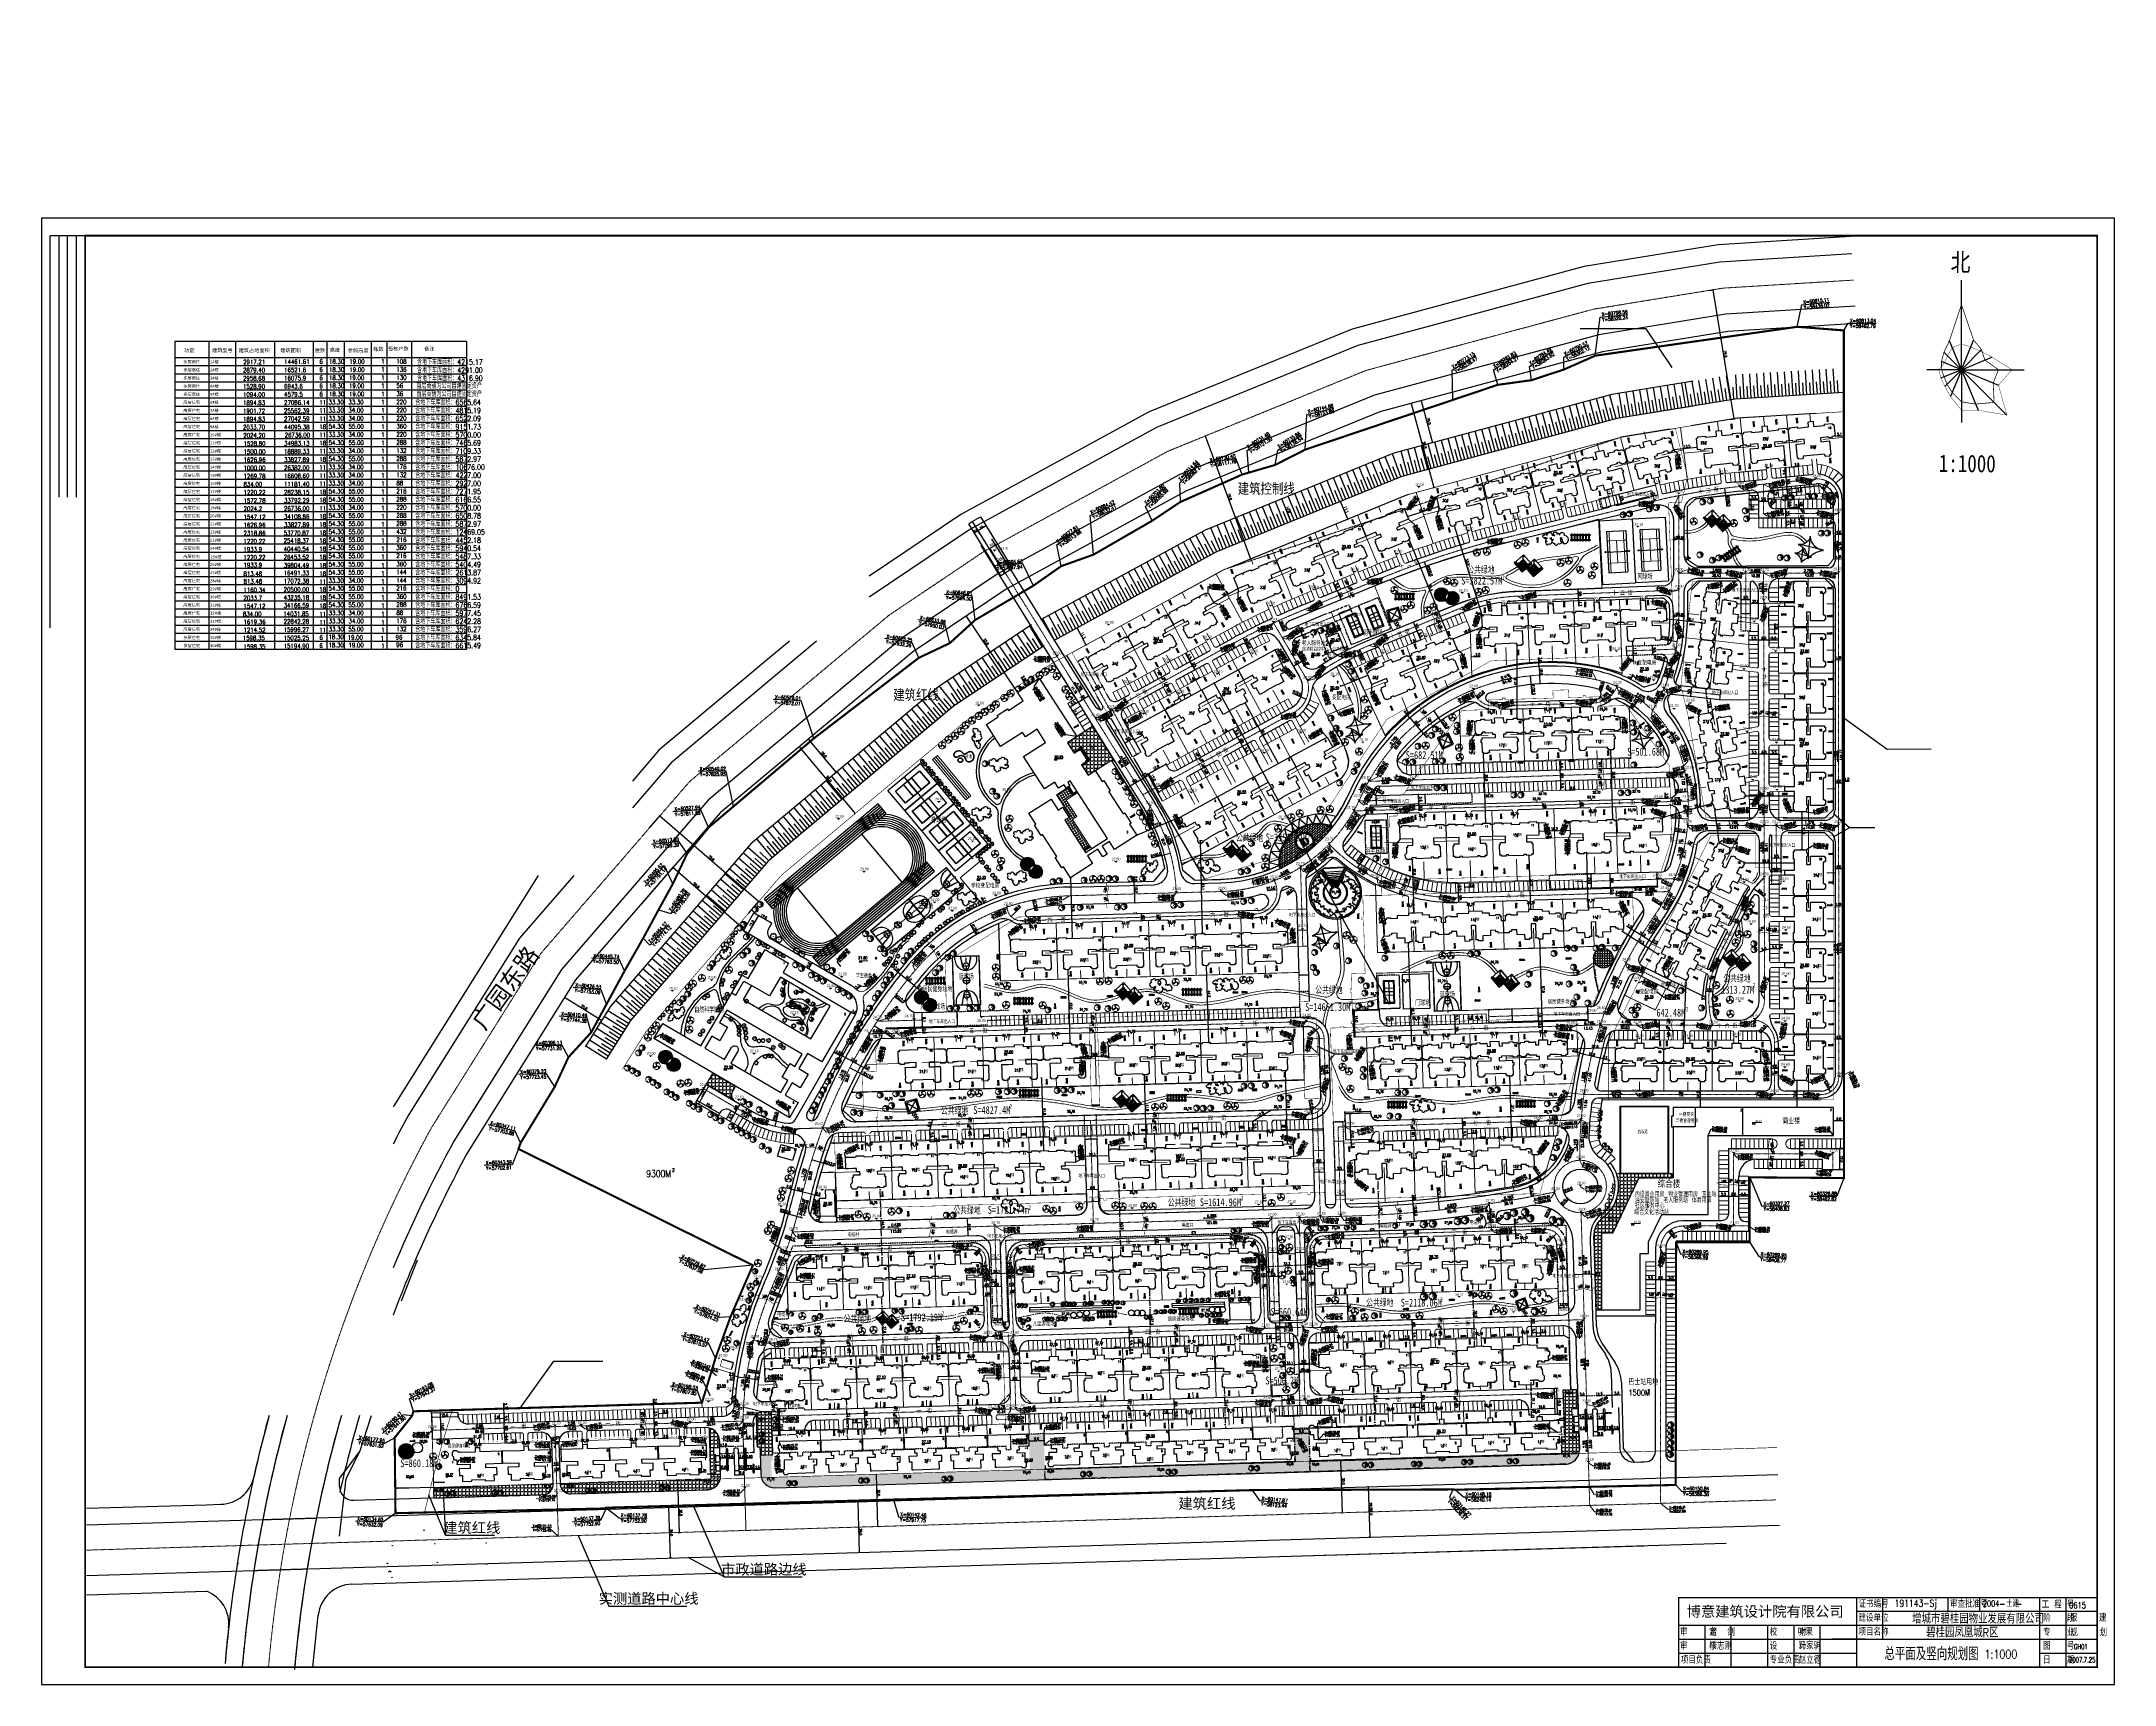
# Model space of a CAD drawing. Header units: inches. Extents: x 393 to 1582, y 246 to 1188.
import ezdxf
from ezdxf.enums import TextEntityAlignment as Align

# ---------------------------------------------------------------- set-up
doc = ezdxf.new("R2010")
doc.units = ezdxf.units.IN
doc.header["$MEASUREMENT"] = 0
for name, pattern in [('ACAD_ISO10W100', [18.5, 12, -3, 0.5, -3]), ('BORDER2', [0.875, 0.25, -0.125, 0.25, -0.125, 0, -0.125]), ('CENTER', [2, 1.25, -0.25, 0.25, -0.25]), ('CENTERX2', [4, 2.5, -0.5, 0.5, -0.5]), ('CONTINOUS', [0]), ('DASH', [0.35, 0.25, -0.1]), ('DASHED', [19.05, 12.7, -6.35]), ('DASHED2', [0.375, 0.25, -0.125]), ('DOTE', [2.42, 2, -0.2, 0.02, -0.2]), ('H2', [8.5, 6, -2.5]), ('PHANTOM', [2.5, 1.25, -0.25, 0.25, -0.25, 0.25, -0.25])]:
    doc.linetypes.add(name, pattern=pattern)
for name, color, linetype in [('230', 2, 'Continuous'), ('83', 8, 'Continuous'), ('AXIS', 3, 'Continuous'), ('biaogao-now', 7, 'Continuous'), ('build2', 40, 'Continuous'), ('buildcoor', 7, 'Continuous'), ('buildtext', 2, 'Continuous'), ('C', 84, 'Continuous'), ('chehu', 7, 'Continuous'), ('DIM', 4, 'Continuous'), ('DL', 1, 'Continuous'), ('DOTE', 1, 'ACAD_ISO10W100'), ('drain', 4, 'Continuous'), ('ELEV', 1, 'Continuous'), ('FRAME', 7, 'Continuous'), ('G', 60, 'Continuous'), ('GARDEN', 60, 'Continuous'), ('GREEN', 64, 'Continuous'), ('hongzb', 5, 'Continuous'), ('JIAJU', 8, 'Continuous'), ('JZ', 4, 'Continuous'), ('LAWN', 3, 'Continuous'), ('LEAF-G', 72, 'Continuous'), ('OUTLINE', 7, 'Continuous'), ('parka', 30, 'DASH'), ('PD', 21, 'Continuous'), ('PUB_DIM', 3, 'Continuous'), ('PUB_TEXT', 7, 'Continuous'), ('ROAD-TEXT', 4, 'Continuous'), ('roaddim', 2, 'Continuous'), ('roadradiu', 3, 'Continuous'), ('rod', 1, 'Continuous'), ('STAIR', 2, 'Continuous'), ('TK', 7, 'Continuous'), ('WALL', 40, 'Continuous'), ('WALL1', 2, 'Continuous'), ('Y', 2, 'Continuous'), ('YSX', 7, 'Continuous'), ('入口坡道', 6, 'DOTE'), ('公共绿地', 3, 'Continuous'), ('公建', 4, 'Continuous'), ('参考标高', 7, 'Continuous'), ('图框', 7, 'Continuous'), ('外墙', 42, 'Continuous'), ('建筑层数', 7, 'Continuous'), ('建筑明细表网格', 40, 'Continuous'), ('红线', 1, 'PHANTOM'), ('绿化', 3, 'Continuous'), ('车库边线', 4, 'DOTE'), ('阳台w', 2, 'Continuous')]:
    doc.layers.add(name, color=color, linetype=linetype)
for name, color, linetype, lineweight in [('BUILD', 1, 'Continuous', 40), ('buildelev', 2, 'Continuous', 20), ('FENCE', 100, 'Continuous', 18), ('HATCH', 64, 'Continuous', 9), ('HONG', 6, 'DOTE', 15), ('jz1', 40, 'Continuous', 40), ('Layer2', 7, 'Continuous', 15), ('parking', 30, 'Continuous', 18), ('PM-FMG', 7, 'Continuous', 18), ('ROAD', 1, 'Continuous', 25), ('ROAD-CENTER', 7, 'CENTERX2', 18), ('ROAD-ZB', 4, 'Continuous', 15), ('TEXT', 2, 'Continuous', 25), ('walk', 2, 'Continuous', 18), ('园路', 3, 'Continuous', 18), ('围墙', 75, 'FENCELINE1', 15), ('外部文字', 2, 'Continuous', 25), ('建筑型号', 2, 'Continuous', 18), ('建筑明细表文字', 20, 'CENTERX2', 18), ('树', 84, 'Continuous', 15), ('水体', 4, 'Continuous', 18)]:
    doc.layers.add(name, color=color, linetype=linetype, lineweight=lineweight)
doc.styles.add('-黑体', font='simhei.ttf', dxfattribs={"width": 0.8})
doc.styles.add('_HZTXT', font='txt.shx', dxfattribs={"width": 0.8, "bigfont": 'hztxt.shx'})
doc.styles.add('_SIMPLEX', font='SIMPLEX.shx', dxfattribs={"width": 0.8})
doc.styles.add('DIM_FONT', font='SIMPLEX.shx', dxfattribs={"width": 0.8})
doc.styles.add('FLS', font='', dxfattribs={"width": 0.8})
doc.styles.add('HZ', font='simplex.shx', dxfattribs={"width": 0.7, "bigfont": 'hztxt.shx'})
doc.styles.add('HZTXT', font='simplex.shx', dxfattribs={"width": 0.75, "bigfont": 'hztxt.shx'})
doc.styles.add('RO', font='romans.shx', dxfattribs={"width": 0.8})
doc.styles.get("Standard").update_dxf_attribs({"font": 'arial.ttf'})
doc.styles.add('宋体', font='', dxfattribs={"width": 0.7, "height": 1000})
doc.styles.get('FLS').set_extended_font_data('创艺繁隶书')
doc.styles.get('宋体').set_extended_font_data('SimSun')
doc.linetypes.add('FENCELINE1', pattern='A,0.25,-0.1,[133,ltypeshp.shx,S=0.1,R=0,X=-0.1,Y=0],-0.1,1', length=1.45)
doc.dimstyles.new('CIRCLE', dxfattribs={"dimtxt": 2.5, "dimasz": 1.5, "dimexe": 0, "dimexo": 0, "dimgap": 0.8, "dimtad": 1, "dimdec": 1, "dimzin": 0, "dimdsep": 46, "dimtxsty": 'HZ', "dimcen": 0, "dimadec": 0, "dimazin": 0, "dimtfac": 1, "dimtdec": 1, "dimtofl": 0, "dimtmove": 0, "dimatfit": 3, "dimfxl": 1, "dimtolj": 1, "dimtzin": 0, "dimarcsym": 0})
doc.dimstyles.new('DIMAA', dxfattribs={"dimtxt": 1.3, "dimasz": 0.7, "dimexe": 0, "dimexo": 0, "dimgap": 0.2, "dimtad": 1, "dimrnd": 0.1, "dimzin": 0, "dimdsep": 46, "dimtxsty": 'DIM_FONT', "dimblk1": 'ARCHTICK', "dimblk2": 'ARCHTICK', "dimsah": 1, "dimcen": 0, "dimclrt": 256, "dimadec": 0, "dimazin": 0, "dimtfac": 1, "dimtmove": 0, "dimatfit": 3, "dimldrblk": 'ARCHTICK', "dimfxl": 1, "dimtolj": 1, "dimtzin": 0, "dimarcsym": 0})
doc.dimstyles.new('NORMAL', dxfattribs={"dimtxt": 1.5, "dimasz": 0.3, "dimexe": 0.5, "dimexo": 0.3, "dimgap": 0.3, "dimtad": 1, "dimdec": 1, "dimzin": 1, "dimdsep": 46, "dimtxsty": 'HZ', "dimblk": 'ARCHTICK', "dimcen": 0, "dimclrt": 256, "dimadec": 0, "dimazin": 0, "dimtfac": 1, "dimtdec": 1, "dimtofl": 0, "dimtmove": 0, "dimatfit": 3, "dimldrblk": 'ARCHTICK', "dimfxl": 1, "dimtolj": 2, "dimtzin": 0, "dimarcsym": 0})
pattern_1 = [(0, (-57035.98, -59790.7877), (0, 0.6985), [0.508, -0.1905]), (90, (-57035.98, -59790.7877), (-0.6985, 4e-17), [0.508, -0.1905])]
pattern_2 = [(0, (-57035.98, -59790.7877), (0, 2.0955), [1.524, -0.5715]), (90, (-57035.98, -59790.7877), (-2.0955, 1e-16), [1.524, -0.5715])]

# ---------------------------------------------------------------- blocks, each defined once
blk = doc.blocks.new('GPPMTR01')
at = {"color": 0, "linetype": 'ByBlock'}
for points in [[(-0.48, 0.01), (-0.51, 0.02), (-0.51, -0.02), (-0.51, -0.04), (-0.46, -0.04), (-0.47, -0.02), (-0.49, -0.02)], [(-0.48, 0.2), (-0.46, 0.21), (-0.43, 0.18), (-0.45, 0.15), (-0.49, 0.15), (-0.5, 0.18)], [(-0.45, 0.07), (-0.43, 0.06), (-0.41, 0.07)], [(-0.42, 0.11), (-0.41, 0.15), (-0.36, 0.19), (-0.37, 0.16)], [(-0.41, 0.31), (-0.36, 0.3), (-0.37, 0.33), (-0.34, 0.34), (-0.37, 0.36), (-0.38, 0.33)], [(-0.39, 0.24), (-0.41, 0.23), (-0.4, 0.23)], [(-0.35, 0.4), (-0.34, 0.37), (-0.31, 0.38), (-0.29, 0.41)], [(-0.3, 0.31), (-0.34, 0.27), (-0.3, 0.28)], [(-0.3, 0.35), (-0.26, 0.36), (-0.24, 0.4), (-0.26, 0.4), (-0.27, 0.38)], [(-0.28, 0.14), (-0.27, 0.18), (-0.24, 0.17), (-0.25, 0.14), (-0.26, 0.15)], [(-0.26, 0.45), (-0.27, 0.43), (-0.25, 0.43), (-0.24, 0.45)], [(-0.21, 0.44), (-0.22, 0.46), (-0.24, 0.48), (-0.2, 0.49), (-0.2, 0.45)], [(-0.22, 0.29), (-0.22, 0.28), (-0.21, 0.28)], [(-0.17, 0.43), (-0.21, 0.39), (-0.18, 0.37), (-0.14, 0.39), (-0.15, 0.41), (-0.17, 0.41)], [(-0.17, 0.47), (-0.15, 0.52), (-0.12, 0.52), (-0.13, 0.49), (-0.14, 0.5), (-0.15, 0.48), (-0.14, 0.47)], [(-0.12, 0.31), (-0.14, 0.29), (-0.14, 0.29), (-0.11, 0.29)], [(-0.13, 0.46), (-0.13, 0.43), (-0.11, 0.43), (-0.1, 0.46)], [(-0.11, 0.53), (-0.07, 0.5), (-0.06, 0.51), (-0.03, 0.5), (-0.04, 0.55), (-0.06, 0.53)], [(-0.06, 0.21), (-0.08, 0.18), (-0.11, 0.2), (-0.11, 0.22), (-0.08, 0.21), (-0.05, 0.23)], [(-0.08, 0.4), (-0.1, 0.37), (-0.06, 0.36), (-0.05, 0.37)], [(-0.04, 0.48), (-0.06, 0.45), (-0.04, 0.42), (-0.03, 0.44)], [(-0.03, 0.32), (-0.06, 0.29), (-0.04, 0.26), (-0.02, 0.29)], [(0.01, 0.44), (-0.03, 0.41), (-0.02, 0.38), (0.02, 0.35), (0.05, 0.37), (0.01, 0.39), (0.03, 0.42)], [(-0.02, 0.03), (-0.03, 0.02), (-0.03, 0.02), (-0.01, 0.02)], [(-0.02, 0.19), (-0.01, 0.19), (0, 0.18), (-0.02, 0.17)], [(0, 0.56), (0, 0.52), (0.02, 0.51), (0.05, 0.52)], [(0.01, 0.48), (0.04, 0.46), (0.08, 0.48), (0.07, 0.49), (0.04, 0.48)], [(0.05, 0.29), (0.04, 0.25), (0.1, 0.21), (0.12, 0.22), (0.07, 0.25), (0.1, 0.28)], [(0.08, 0.37), (0.07, 0.34), (0.08, 0.32), (0.08, 0.34)], [(0.1, 0.53), (0.08, 0.52), (0.1, 0.5), (0.11, 0.51)], [(0.16, 0.45), (0.1, 0.44), (0.1, 0.41), (0.15, 0.39), (0.16, 0.42), (0.14, 0.43)], [(0.13, 0.34), (0.14, 0.29), (0.11, 0.27), (0.15, 0.26), (0.16, 0.3)], [(0.13, 0.49), (0.14, 0.5), (0.13, 0.53), (0.17, 0.51), (0.15, 0.48)], [(0.15, 0.16), (0.14, 0.14), (0.16, 0.12), (0.18, 0.13), (0.16, 0.14)], [(0.18, 0.27), (0.17, 0.25), (0.18, 0.24), (0.2, 0.25)], [(0.18, 0.48), (0.23, 0.5), (0.25, 0.47), (0.22, 0.46), (0.22, 0.48), (0.2, 0.47), (0.2, 0.46)], [(0.21, 0.44), (0.18, 0.42), (0.19, 0.4), (0.23, 0.42)], [(0.2, 0.29), (0.18, 0.35), (0.21, 0.31)], [(0.21, 0.36), (0.27, 0.37), (0.29, 0.41), (0.28, 0.34), (0.25, 0.33)], [(0.27, 0.45), (0.25, 0.44), (0.24, 0.41), (0.27, 0.43)], [(0.25, 0.33), (0.24, 0.3), (0.31, 0.3), (0.28, 0.33)], [(0.25, 0.27), (0.24, 0.23), (0.26, 0.18), (0.27, 0.2), (0.25, 0.22)], [(0.25, 0.09), (0.27, 0.06), (0.27, 0.02), (0.3, 0.05), (0.29, 0.11)], [(0.3, 0.27), (0.31, 0.22), (0.34, 0.21), (0.35, 0.23)], [(0.32, 0.42), (0.31, 0.4), (0.32, 0.39), (0.35, 0.39)], [(0.32, 0.36), (0.31, 0.34), (0.33, 0.33), (0.36, 0.33), (0.33, 0.34)], [(0.35, 0.38), (0.35, 0.37), (0.37, 0.36), (0.39, 0.36)], [(0.35, 0.17), (0.38, 0.13), (0.36, 0.1), (0.35, 0.13)], [(0.39, 0.26), (0.37, 0.27), (0.37, 0.29), (0.38, 0.3), (0.4, 0.28)], [(0.4, 0.21), (0.38, 0.22), (0.37, 0.21), (0.37, 0.2), (0.39, 0.19)], [(0.4, 0.08), (0.4, 0.06), (0.37, 0.07), (0.38, 0.09)], [(0.43, 0.02), (0.43, -0.02), (0.38, -0.04), (0.41, -0.01)], [(0.43, 0.26), (0.42, 0.25), (0.44, 0.23), (0.47, 0.25)], [(0.42, 0.17), (0.42, 0.14), (0.44, 0.12), (0.45, 0.14)], [(0.44, 0.2), (0.45, 0.17), (0.49, 0.14), (0.47, 0.18)], [(0.45, 0.07), (0.47, 0.05), (0.48, 0.06), (0.47, 0.09)], [(-0.47, -0.13), (-0.46, -0.16), (-0.48, -0.15), (-0.48, -0.13)], [(-0.44, -0.13), (-0.43, -0.07), (-0.38, -0.04), (-0.41, -0.08)], [(-0.42, -0.26), (-0.43, -0.22), (-0.41, -0.19), (-0.4, -0.21), (-0.41, -0.23)], [(-0.27, -0.37), (-0.3, -0.37), (-0.28, -0.4), (-0.25, -0.39)], [(-0.11, -0.47), (-0.14, -0.44), (-0.11, -0.44), (-0.08, -0.45)], [(0.07, -0.48), (0.04, -0.46), (0.06, -0.45), (0.07, -0.45), (0.1, -0.45), (0.1, -0.44), (0.13, -0.44), (0.11, -0.46)], [(0.17, -0.29), (0.14, -0.32), (0.15, -0.34), (0.18, -0.32)], [(0.19, -0.43), (0.21, -0.42), (0.19, -0.41)], [(0.21, -0.33), (0.2, -0.34), (0.24, -0.38), (0.29, -0.36), (0.27, -0.34), (0.24, -0.35)], [(0.26, -0.01), (0.24, -0.03), (0.25, -0.04)], [(0.33, -0.31), (0.33, -0.33), (0.39, -0.31)], [(0.41, -0.12), (0.39, -0.14), (0.4, -0.18), (0.42, -0.15)], [(0.42, -0.22), (0.39, -0.23), (0.39, -0.27), (0.41, -0.25)], [(0.44, -0.07), (0.44, -0.1), (0.47, -0.1), (0.48, -0.07), (0.46, -0.08)]]:
    blk.add_lwpolyline(points, close=True, dxfattribs=at)
blk.add_circle((0, 0), 0.01, dxfattribs=at)
blk = doc.blocks.new('A$C4417064F')
at = {"layer": 'GREEN', "xscale": 4.647578996463836, "yscale": 4.647578996463836, "zscale": 4.647578996463836, "rotation": 300.5404110418328}
blk.add_blockref('GPPMTR01', (0.8, 3.1), dxfattribs=at)
blk = doc.blocks.new('_ARCHTICK')
at = {"color": 0, "linetype": 'ByBlock', "const_width": 0.15}
blk.add_lwpolyline([(-0.5, -0.5), (0.5, 0.5)], dxfattribs=at)
blk = doc.blocks.new('*D259')
at = {"layer": 'DEFPOINTS', "color": 0, "transparency": 16777216}
for p in [(1326.3, 505.6), (1334.7, 495.6)]:
    blk.add_point(p, dxfattribs=at)
at = {"layer": 'roadradiu', "color": 0, "lineweight": -2, "transparency": 16777216}
blk.add_line((1329.7, 501.5), (1326.3, 505.6), dxfattribs=at)
at = {"layer": 'roadradiu', "color": 0, "lineweight": -2, "transparency": 16777216, "xscale": 0.3, "yscale": 0.3, "zscale": 0.3, "rotation": 129.9348629903709}
blk.add_blockref('_ARCHTICK', (1326.3, 505.6), dxfattribs=at)
at = {"layer": 'roadradiu', "transparency": 16777216, "insert": (1329, 504), "char_height": 1.5, "attachment_point": 5, "rotation": 309.9349, "style": 'HZ'}
blk.add_mtext('\\A2;R13.0', dxfattribs=at)
blk = doc.blocks.new('sdfsf')
at = {"layer": 'ROAD-TEXT', "ltscale": 0.1}
blk.add_lwpolyline([(58446.4, 60710.4, 0.3, 0.3, 0), (58446.5, 60709.3, 0.3, 0.3, 0), (58445.6, 60709.3, 0.3, 0.3, 0), (58445.5, 60703.7, 0.3, 0.3, 0), (58446.2, 60701, 0.3, 0.3, 0), (58445.8, 60697.8, 0.3, 0.3, 0), (58446.7, 60692.3, 0.3, 0.3, 0), (58447.5, 60692.4, 0.3, 0.3, 0), (58447.5, 60691.7, 0, 0, 0)], format="xyseb", dxfattribs=at)
for points in [[(58447.1, 60706.3), (58447, 60705.6), (58446.8, 60707.5)], [(58447.3, 60703.3), (58447, 60703.9), (58447.5, 60702.2)], [(58447.4, 60699), (58447.2, 60698.4), (58447.4, 60700.2)], [(58447.3, 60695.7), (58447.1, 60696.5), (58447.2, 60694.2)]]:
    blk.add_lwpolyline(points, dxfattribs=at)
at = {"layer": 'ROAD-TEXT', "style": 'RO', "width": 0.7}
for rotation, p in [(268.0894, (58447.3, 60708)), (283.2016, (58447.5, 60704.2)), (261.5848, (58448, 60700.4)), (273.9141, (58447.6, 60696.9))]:
    blk.add_text('1.5%', height=1.1, rotation=rotation, dxfattribs=at).set_placement(p)
blk = doc.blocks.new('*D78')
at = {"layer": 'DEFPOINTS', "color": 0, "ltscale": 0.3, "transparency": 16777216}
for p in [(754, 347.2), (753.6, 318.1), (754.9, 318.2)]:
    blk.add_point(p, dxfattribs=at)
at = {"layer": 'roaddim', "color": 0, "lineweight": -2, "ltscale": 0.3, "transparency": 16777216}
for p, q in [((753.7, 347.2), (752.2, 347.1)), ((752.7, 347.1), (753.6, 318.1)), ((754.6, 318.2), (753.1, 318.1))]:
    blk.add_line(p, q, dxfattribs=at)
at = {"layer": 'roaddim', "color": 0, "lineweight": -2, "ltscale": 0.3, "transparency": 16777216, "xscale": 0.3, "yscale": 0.3, "zscale": 0.3}
for p, rotation in [((752.7, 347.1), 91.7114408745968), ((753.6, 318.1), 271.7114408745968)]:
    blk.add_blockref('_ARCHTICK', p, dxfattribs=dict(at, rotation=rotation))
at = {"layer": 'roaddim', "ltscale": 0.3, "transparency": 16777216, "insert": (754.2, 332.7), "char_height": 1.5, "attachment_point": 5, "rotation": 271.7114, "style": 'HZ'}
blk.add_mtext('\\A2;29.0', dxfattribs=at)
blk = doc.blocks.new('*D79')
at = {"layer": 'DEFPOINTS', "color": 0, "ltscale": 0.3, "transparency": 16777216}
for p in [(871.9, 366.2), (871.9, 366.2), (872.8, 336.2)]:
    blk.add_point(p, dxfattribs=at)
at = {"layer": 'roaddim', "color": 0, "lineweight": -2, "ltscale": 0.3, "transparency": 16777216}
for p, q in [((872.8, 336.2), (871.9, 366.2)), ((872.2, 366.2), (872.4, 366.2)), ((873.1, 336.2), (873.3, 336.2))]:
    blk.add_line(p, q, dxfattribs=at)
at = {"layer": 'roaddim', "color": 0, "lineweight": -2, "ltscale": 0.3, "transparency": 16777216, "xscale": 0.3, "yscale": 0.3, "zscale": 0.3}
for p, rotation in [((871.9, 366.2), 91.71144087461626), ((872.8, 336.2), 271.7114408746162)]:
    blk.add_blockref('_ARCHTICK', p, dxfattribs=dict(at, rotation=rotation))
at = {"layer": 'roaddim', "ltscale": 0.3, "transparency": 16777216, "insert": (873.2, 355.6), "char_height": 1.5, "attachment_point": 5, "rotation": 271.7114, "style": 'HZ'}
blk.add_mtext('\\A2;30.0', dxfattribs=at)
blk = doc.blocks.new('*D80')
at = {"layer": 'DEFPOINTS', "color": 0, "ltscale": 0.3, "transparency": 16777216}
for p in [(1154, 359.1), (1154.9, 330.1), (1154.9, 330.1)]:
    blk.add_point(p, dxfattribs=at)
at = {"layer": 'roaddim', "color": 0, "lineweight": -2, "ltscale": 0.3, "transparency": 16777216}
for p, q in [((1153.7, 359.1), (1153.5, 359)), ((1154, 359.1), (1154.9, 330.1)), ((1154.6, 330.1), (1154.4, 330.1))]:
    blk.add_line(p, q, dxfattribs=at)
at = {"layer": 'roaddim', "color": 0, "lineweight": -2, "ltscale": 0.3, "transparency": 16777216, "xscale": 0.3, "yscale": 0.3, "zscale": 0.3}
for p, rotation in [((1154, 359.1), 91.69485046352408), ((1154.9, 330.1), 271.6948504635241)]:
    blk.add_blockref('_ARCHTICK', p, dxfattribs=dict(at, rotation=rotation))
at = {"layer": 'roaddim', "ltscale": 0.3, "transparency": 16777216, "insert": (1155.5, 344.6), "char_height": 1.5, "attachment_point": 5, "rotation": 271.6949, "style": 'HZ'}
blk.add_mtext('\\A2;29.0', dxfattribs=at)
blk = doc.blocks.new('*D260')
at = {"layer": 'DEFPOINTS', "color": 0, "ltscale": 0.3, "transparency": 16777216}
for p in [(1060.5, 961.7), (1086.5, 891.3), (1086.5, 891.3)]:
    blk.add_point(p, dxfattribs=at)
at = {"layer": 'DIM', "color": 0, "lineweight": -2, "ltscale": 0.3, "transparency": 16777216}
for p, q in [((1060.5, 961.7), (1086.5, 891.3)), ((1060.8, 961.8), (1061, 961.9)), ((1086.7, 891.4), (1086.9, 891.4))]:
    blk.add_line(p, q, dxfattribs=at)
at = {"layer": 'DIM', "color": 0, "lineweight": -2, "ltscale": 0.3, "transparency": 16777216, "xscale": 0.3, "yscale": 0.3, "zscale": 0.3}
for p, rotation in [((1060.5, 961.7), 110.2189569692936), ((1086.5, 891.3), 290.2189569692935)]:
    blk.add_blockref('_ARCHTICK', p, dxfattribs=dict(at, rotation=rotation))
at = {"layer": 'DIM', "ltscale": 0.3, "transparency": 16777216, "insert": (1074.5, 926.8), "char_height": 1.5, "attachment_point": 5, "rotation": 290.219, "style": 'HZ'}
blk.add_mtext('\\A2;75.0', dxfattribs=at)
blk = doc.blocks.new('*D261')
at = {"layer": 'DEFPOINTS', "color": 0, "ltscale": 0.3, "transparency": 16777216}
for p in [(831.9, 787), (848, 767.9), (848.9, 768.6)]:
    blk.add_point(p, dxfattribs=at)
at = {"layer": 'DIM', "color": 0, "lineweight": -2, "ltscale": 0.3, "transparency": 16777216}
for p, q in [((832.1, 787.2), (833.2, 788.1)), ((832.8, 787.8), (848.9, 768.6)), ((848.2, 768.1), (849.3, 769))]:
    blk.add_line(p, q, dxfattribs=at)
at = {"layer": 'DIM', "color": 0, "lineweight": -2, "ltscale": 0.3, "transparency": 16777216, "xscale": 0.3, "yscale": 0.3, "zscale": 0.3}
for p, rotation in [((832.8, 787.8), 129.9078848755076), ((848.9, 768.6), 309.9078848755076)]:
    blk.add_blockref('_ARCHTICK', p, dxfattribs=dict(at, rotation=rotation))
at = {"layer": 'DIM', "ltscale": 0.3, "transparency": 16777216, "insert": (841.7, 778.9), "char_height": 1.5, "attachment_point": 5, "rotation": 309.9079, "style": 'HZ'}
blk.add_mtext('\\A2;25.0', dxfattribs=at)
blk = doc.blocks.new('*D262')
at = {"layer": 'DEFPOINTS', "color": 0, "ltscale": 0.3, "transparency": 16777216}
for p in [(827.6, 783.5), (859.7, 745.1), (859.7, 745.1)]:
    blk.add_point(p, dxfattribs=at)
at = {"layer": 'DIM', "color": 0, "lineweight": -2, "ltscale": 0.3, "transparency": 16777216}
for p, q in [((827.4, 783.3), (827.3, 783.2)), ((827.6, 783.5), (859.7, 745.1)), ((859.5, 744.9), (859.3, 744.8))]:
    blk.add_line(p, q, dxfattribs=at)
at = {"layer": 'DIM', "color": 0, "lineweight": -2, "ltscale": 0.3, "transparency": 16777216, "xscale": 0.3, "yscale": 0.3, "zscale": 0.3}
for p, rotation in [((827.6, 783.5), 129.9078848755032), ((859.7, 745.1), 309.9078848755032)]:
    blk.add_blockref('_ARCHTICK', p, dxfattribs=dict(at, rotation=rotation))
at = {"layer": 'DIM', "ltscale": 0.3, "transparency": 16777216, "insert": (844.5, 765), "char_height": 1.5, "attachment_point": 5, "rotation": 309.9079, "style": 'HZ'}
blk.add_mtext('\\A2;50.0', dxfattribs=at)
blk = doc.blocks.new('*D263')
at = {"layer": 'DEFPOINTS', "color": 0, "ltscale": 0.3, "transparency": 16777216}
for p in [(1184.4, 981.9), (1190.9, 957.8), (1190.9, 957.8)]:
    blk.add_point(p, dxfattribs=at)
at = {"layer": 'DIM', "color": 0, "lineweight": -2, "ltscale": 0.3, "transparency": 16777216}
for p, q in [((1184.1, 981.9), (1183.9, 981.8)), ((1184.4, 981.9), (1190.9, 957.8)), ((1190.6, 957.7), (1190.4, 957.7))]:
    blk.add_line(p, q, dxfattribs=at)
at = {"layer": 'DIM', "color": 0, "lineweight": -2, "ltscale": 0.3, "transparency": 16777216, "xscale": 0.3, "yscale": 0.3, "zscale": 0.3}
for p, rotation in [((1184.4, 981.9), 105.0650225714398), ((1190.9, 957.8), 285.0650225714398)]:
    blk.add_blockref('_ARCHTICK', p, dxfattribs=dict(at, rotation=rotation))
at = {"layer": 'DIM', "ltscale": 0.3, "transparency": 16777216, "insert": (1188.7, 970.1), "char_height": 1.5, "attachment_point": 5, "rotation": 285.065, "style": 'HZ'}
blk.add_mtext('\\A2;25.0', dxfattribs=at)
blk = doc.blocks.new('*D264')
at = {"layer": 'DEFPOINTS', "color": 0, "ltscale": 0.3, "transparency": 16777216}
for p in [(1178, 980.2), (1191, 931.9), (1191.7, 932.1)]:
    blk.add_point(p, dxfattribs=at)
at = {"layer": 'DIM', "color": 0, "lineweight": -2, "ltscale": 0.3, "transparency": 16777216}
for p, q in [((1178.3, 980.3), (1179.2, 980.5)), ((1178.7, 980.4), (1191.7, 932.1)), ((1191.3, 932), (1192.2, 932.3))]:
    blk.add_line(p, q, dxfattribs=at)
at = {"layer": 'DIM', "color": 0, "lineweight": -2, "ltscale": 0.3, "transparency": 16777216, "xscale": 0.3, "yscale": 0.3, "zscale": 0.3}
for p, rotation in [((1178.7, 980.4), 105.0650225714538), ((1191.7, 932.1), 285.0650225714538)]:
    blk.add_blockref('_ARCHTICK', p, dxfattribs=dict(at, rotation=rotation))
at = {"layer": 'DIM', "ltscale": 0.3, "transparency": 16777216, "insert": (1186.3, 956.5), "char_height": 1.5, "attachment_point": 5, "rotation": 285.065, "style": 'HZ'}
blk.add_mtext('\\A2;50.0', dxfattribs=at)
blk = doc.blocks.new('*D265')
at = {"layer": 'DEFPOINTS', "color": 0, "ltscale": 0.3, "transparency": 16777216}
for p in [(1313.2, 477.8), (1318.7, 477.8), (1318.7, 477.8)]:
    blk.add_point(p, dxfattribs=at)
at = {"layer": 'roaddim', "color": 0, "lineweight": -2, "ltscale": 0.3, "transparency": 16777216}
for p, q in [((1313.2, 478.1), (1313.2, 478.3)), ((1313.2, 477.8), (1318.7, 477.8)), ((1318.7, 478.1), (1318.7, 478.3))]:
    blk.add_line(p, q, dxfattribs=at)
at = {"layer": 'roaddim', "color": 0, "lineweight": -2, "ltscale": 0.3, "transparency": 16777216, "xscale": 0.3, "yscale": 0.3, "zscale": 0.3, "rotation": 180}
blk.add_blockref('_ARCHTICK', (1313.2, 477.8), dxfattribs=at)
at = {"layer": 'roaddim', "color": 0, "lineweight": -2, "ltscale": 0.3, "transparency": 16777216, "xscale": 0.3, "yscale": 0.3, "zscale": 0.3}
blk.add_blockref('_ARCHTICK', (1318.7, 477.8), dxfattribs=at)
at = {"layer": 'roaddim', "ltscale": 0.3, "transparency": 16777216, "insert": (1315.9, 478.8), "char_height": 1.5, "attachment_point": 5, "style": 'HZ'}
blk.add_mtext('\\A2;5.5', dxfattribs=at)
blk = doc.blocks.new('*D266')
at = {"layer": 'DEFPOINTS', "color": 0, "ltscale": 0.3, "transparency": 16777216}
for p in [(1318.7, 477.8), (1324.7, 477.8), (1324.7, 477.8)]:
    blk.add_point(p, dxfattribs=at)
at = {"layer": 'roaddim', "color": 0, "lineweight": -2, "ltscale": 0.3, "transparency": 16777216}
for p, q in [((1318.7, 478.1), (1318.7, 478.3)), ((1318.7, 477.8), (1324.7, 477.8)), ((1324.7, 478.1), (1324.7, 478.3))]:
    blk.add_line(p, q, dxfattribs=at)
at = {"layer": 'roaddim', "color": 0, "lineweight": -2, "ltscale": 0.3, "transparency": 16777216, "xscale": 0.3, "yscale": 0.3, "zscale": 0.3}
for p, rotation in [((1318.7, 477.8), 180.0041187391129), ((1324.7, 477.8), 0.004118739112930632)]:
    blk.add_blockref('_ARCHTICK', p, dxfattribs=dict(at, rotation=rotation))
at = {"layer": 'roaddim', "ltscale": 0.3, "transparency": 16777216, "insert": (1321.7, 478.8), "char_height": 1.5, "attachment_point": 5, "rotation": 0.0041, "style": 'HZ'}
blk.add_mtext('\\A2;6.0', dxfattribs=at)
blk = doc.blocks.new('*D267')
at = {"layer": 'DEFPOINTS', "color": 0, "ltscale": 0.3, "transparency": 16777216}
for p in [(1324.7, 477.8), (1330.7, 477.8), (1330.7, 477.8)]:
    blk.add_point(p, dxfattribs=at)
at = {"layer": 'roaddim', "color": 0, "lineweight": -2, "ltscale": 0.3, "transparency": 16777216}
for p, q in [((1324.7, 477.8), (1330.7, 477.8)), ((1324.7, 477.5), (1324.7, 477.3)), ((1330.7, 477.5), (1330.7, 477.3))]:
    blk.add_line(p, q, dxfattribs=at)
at = {"layer": 'roaddim', "color": 0, "lineweight": -2, "ltscale": 0.3, "transparency": 16777216, "xscale": 0.3, "yscale": 0.3, "zscale": 0.3}
for p, rotation in [((1324.7, 477.8), 180.0041187390732), ((1330.7, 477.8), 0.004118739073250031)]:
    blk.add_blockref('_ARCHTICK', p, dxfattribs=dict(at, rotation=rotation))
at = {"layer": 'roaddim', "ltscale": 0.3, "transparency": 16777216, "insert": (1327.7, 478.8), "char_height": 1.5, "attachment_point": 5, "rotation": 0.0041, "style": 'HZ'}
blk.add_mtext('\\A2;6.0', dxfattribs=at)
blk = doc.blocks.new('*D268')
at = {"layer": 'DEFPOINTS', "color": 0, "ltscale": 0.3, "transparency": 16777216}
for p in [(1401.4, 558.5), (1401.4, 553), (1401.4, 553)]:
    blk.add_point(p, dxfattribs=at)
at = {"layer": 'roaddim', "color": 0, "lineweight": -2, "ltscale": 0.3, "transparency": 16777216}
for p, q in [((1401.1, 558.5), (1400.9, 558.5)), ((1401.1, 553), (1400.9, 553)), ((1401.4, 558.5), (1401.4, 553))]:
    blk.add_line(p, q, dxfattribs=at)
at = {"layer": 'roaddim', "color": 0, "lineweight": -2, "ltscale": 0.3, "transparency": 16777216, "xscale": 0.3, "yscale": 0.3, "zscale": 0.3}
for p, rotation in [((1401.4, 558.5), 90.00517164367116), ((1401.4, 553), 270.0051716436711)]:
    blk.add_blockref('_ARCHTICK', p, dxfattribs=dict(at, rotation=rotation))
at = {"layer": 'roaddim', "ltscale": 0.3, "transparency": 16777216, "insert": (1402.5, 555.7), "char_height": 1.5, "attachment_point": 5, "rotation": 270.0052, "style": 'HZ'}
blk.add_mtext('\\A2;5.5', dxfattribs=at)
blk = doc.blocks.new('*D269')
at = {"layer": 'DEFPOINTS', "color": 0, "ltscale": 0.3, "transparency": 16777216}
for p in [(1401.4, 553), (1401.4, 547), (1401.4, 547)]:
    blk.add_point(p, dxfattribs=at)
at = {"layer": 'roaddim', "color": 0, "lineweight": -2, "ltscale": 0.3, "transparency": 16777216}
for p, q in [((1401.1, 553), (1400.9, 553)), ((1401.1, 547), (1400.9, 547)), ((1401.4, 553), (1401.4, 547))]:
    blk.add_line(p, q, dxfattribs=at)
at = {"layer": 'roaddim', "color": 0, "lineweight": -2, "ltscale": 0.3, "transparency": 16777216, "xscale": 0.3, "yscale": 0.3, "zscale": 0.3}
for p, rotation in [((1401.4, 553), 90.00517164368375), ((1401.4, 547), 270.0051716436838)]:
    blk.add_blockref('_ARCHTICK', p, dxfattribs=dict(at, rotation=rotation))
at = {"layer": 'roaddim', "ltscale": 0.3, "transparency": 16777216, "insert": (1402.5, 550), "char_height": 1.5, "attachment_point": 5, "rotation": 270.0052, "style": 'HZ'}
blk.add_mtext('\\A2;6.0', dxfattribs=at)
blk = doc.blocks.new('*D270')
at = {"layer": 'DEFPOINTS', "color": 0, "ltscale": 0.3, "transparency": 16777216}
for p in [(1401.4, 547), (1401.4, 541.5), (1401.4, 541.5)]:
    blk.add_point(p, dxfattribs=at)
at = {"layer": 'roaddim', "color": 0, "lineweight": -2, "ltscale": 0.3, "transparency": 16777216}
for p, q in [((1401.1, 547), (1400.9, 547)), ((1401.4, 547), (1401.4, 541.5)), ((1401.1, 541.5), (1400.9, 541.5))]:
    blk.add_line(p, q, dxfattribs=at)
at = {"layer": 'roaddim', "color": 0, "lineweight": -2, "ltscale": 0.3, "transparency": 16777216, "xscale": 0.3, "yscale": 0.3, "zscale": 0.3}
for p, rotation in [((1401.4, 547), 90.00517164427754), ((1401.4, 541.5), 270.0051716442775)]:
    blk.add_blockref('_ARCHTICK', p, dxfattribs=dict(at, rotation=rotation))
at = {"layer": 'roaddim', "ltscale": 0.3, "transparency": 16777216, "insert": (1402.5, 544.2), "char_height": 1.5, "attachment_point": 5, "rotation": 270.0052, "style": 'HZ'}
blk.add_mtext('\\A2;5.5', dxfattribs=at)
blk = doc.blocks.new('*D271')
at = {"layer": 'DEFPOINTS', "color": 0, "ltscale": 0.3, "transparency": 16777216}
for p in [(1355.1, 525.7), (1360.6, 525.7), (1360.6, 525.7)]:
    blk.add_point(p, dxfattribs=at)
at = {"layer": 'roaddim', "color": 0, "lineweight": -2, "ltscale": 0.3, "transparency": 16777216}
for p, q in [((1355.1, 526), (1355.1, 526.2)), ((1355.1, 525.7), (1360.6, 525.7)), ((1360.6, 526), (1360.6, 526.2))]:
    blk.add_line(p, q, dxfattribs=at)
at = {"layer": 'roaddim', "color": 0, "lineweight": -2, "ltscale": 0.3, "transparency": 16777216, "xscale": 0.3, "yscale": 0.3, "zscale": 0.3, "rotation": 180}
blk.add_blockref('_ARCHTICK', (1355.1, 525.7), dxfattribs=at)
at = {"layer": 'roaddim', "color": 0, "lineweight": -2, "ltscale": 0.3, "transparency": 16777216, "xscale": 0.3, "yscale": 0.3, "zscale": 0.3}
blk.add_blockref('_ARCHTICK', (1360.6, 525.7), dxfattribs=at)
at = {"layer": 'roaddim', "ltscale": 0.3, "transparency": 16777216, "insert": (1357.8, 526.8), "char_height": 1.5, "attachment_point": 5, "style": 'HZ'}
blk.add_mtext('\\A2;5.5', dxfattribs=at)
blk = doc.blocks.new('*D272')
at = {"layer": 'DEFPOINTS', "color": 0, "ltscale": 0.3, "transparency": 16777216}
for p in [(1360.6, 525.7), (1366.6, 525.7), (1366.6, 525.7)]:
    blk.add_point(p, dxfattribs=at)
at = {"layer": 'roaddim', "color": 0, "lineweight": -2, "ltscale": 0.3, "transparency": 16777216}
for p, q in [((1360.6, 525.7), (1366.6, 525.7)), ((1360.6, 525.4), (1360.6, 525.2)), ((1366.6, 526), (1366.6, 526.2))]:
    blk.add_line(p, q, dxfattribs=at)
at = {"layer": 'roaddim', "color": 0, "lineweight": -2, "ltscale": 0.3, "transparency": 16777216, "xscale": 0.3, "yscale": 0.3, "zscale": 0.3, "rotation": 180}
blk.add_blockref('_ARCHTICK', (1360.6, 525.7), dxfattribs=at)
at = {"layer": 'roaddim', "color": 0, "lineweight": -2, "ltscale": 0.3, "transparency": 16777216, "xscale": 0.3, "yscale": 0.3, "zscale": 0.3}
blk.add_blockref('_ARCHTICK', (1366.6, 525.7), dxfattribs=at)
at = {"layer": 'roaddim', "ltscale": 0.3, "transparency": 16777216, "insert": (1363.6, 526.8), "char_height": 1.5, "attachment_point": 5, "style": 'HZ'}
blk.add_mtext('\\A2;6.0', dxfattribs=at)
blk = doc.blocks.new('*D273')
at = {"layer": 'DEFPOINTS', "color": 0, "ltscale": 0.3, "transparency": 16777216}
for p in [(1366.6, 525.7), (1372.1, 525.8), (1372.1, 525.7)]:
    blk.add_point(p, dxfattribs=at)
at = {"layer": 'roaddim', "color": 0, "lineweight": -2, "ltscale": 0.3, "transparency": 16777216}
for p, q in [((1366.6, 526), (1366.6, 526.3)), ((1366.6, 525.8), (1372.1, 525.8)), ((1372.1, 526), (1372.1, 526.3))]:
    blk.add_line(p, q, dxfattribs=at)
at = {"layer": 'roaddim', "color": 0, "lineweight": -2, "ltscale": 0.3, "transparency": 16777216, "xscale": 0.3, "yscale": 0.3, "zscale": 0.3, "rotation": 180}
blk.add_blockref('_ARCHTICK', (1366.6, 525.8), dxfattribs=at)
at = {"layer": 'roaddim', "color": 0, "lineweight": -2, "ltscale": 0.3, "transparency": 16777216, "xscale": 0.3, "yscale": 0.3, "zscale": 0.3}
blk.add_blockref('_ARCHTICK', (1372.1, 525.8), dxfattribs=at)
at = {"layer": 'roaddim', "ltscale": 0.3, "transparency": 16777216, "insert": (1369.3, 526.8), "char_height": 1.5, "attachment_point": 5, "style": 'HZ'}
blk.add_mtext('\\A2;5.5', dxfattribs=at)
blk = doc.blocks.new('*D48')
at = {"layer": 'DEFPOINTS', "color": 0, "transparency": 16777216}
for p in [(58028.8, 60759.1), (58025.2, 60754.4), (58029.9, 60757.3)]:
    blk.add_point(p, dxfattribs=at)
at = {"layer": 'roaddim', "color": 0, "lineweight": -2, "transparency": 16777216}
for p, q in [((58024.1, 60756.2), (58028.8, 60759.1)), ((58029.9, 60757.3), (58028.8, 60759.1)), ((58025.2, 60754.4), (58024.1, 60756.2))]:
    blk.add_line(p, q, dxfattribs=at)
at = {"layer": 'roaddim', "color": 0, "lineweight": -2, "transparency": 16777216, "xscale": 0.4999999999999992, "yscale": 0.4999999999999992, "zscale": 0.4999999999999992}
for p, rotation in [((58028.8, 60759.1), 31.79947247911065), ((58024.1, 60756.2), 211.7994724791106)]:
    blk.add_blockref('_ARCHTICK', p, dxfattribs=dict(at, rotation=rotation))
at = {"layer": 'roaddim', "color": 0, "transparency": 16777216, "insert": (58026.1, 60758.2), "char_height": 1, "attachment_point": 5, "rotation": 31.7995, "style": 'HZ'}
blk.add_mtext('\\A1;5.5', dxfattribs=at)
blk = doc.blocks.new('*D47')
at = {"layer": 'DEFPOINTS', "color": 0, "transparency": 16777216}
for p in [(58023.1, 60753.2), (58024.1, 60756.2), (58025.2, 60754.4)]:
    blk.add_point(p, dxfattribs=at)
at = {"layer": 'roaddim', "color": 0, "lineweight": -2, "transparency": 16777216}
for p, q in [((58022, 60754.9), (58024.1, 60756.2)), ((58023.1, 60753.2), (58022, 60754.9)), ((58025.2, 60754.4), (58024.1, 60756.2))]:
    blk.add_line(p, q, dxfattribs=at)
at = {"layer": 'roaddim', "color": 0, "lineweight": -2, "transparency": 16777216, "xscale": 0.4999999999999992, "yscale": 0.4999999999999992, "zscale": 0.4999999999999992}
for p, rotation in [((58022, 60754.9), 211.7919565489193), ((58024.1, 60756.2), 31.79195654891932)]:
    blk.add_blockref('_ARCHTICK', p, dxfattribs=dict(at, rotation=rotation))
at = {"layer": 'roaddim', "color": 0, "transparency": 16777216, "insert": (58022.7, 60756.1), "char_height": 1, "attachment_point": 5, "rotation": 31.792, "style": 'HZ'}
blk.add_mtext('\\A1;2.4', dxfattribs=at)
blk = doc.blocks.new('A$C4EB55EB1')
at = {"layer": '绿化'}
for p, q in [((8.8, 2.6), (0.3, 15)), ((15, 18.4), (0.4, 16.9)), ((15.2, 17.4), (0.5, 15.9)), ((15.4, 16.9), (0.6, 15.4)), ((10.3, 4.8), (2.9, 15.6)), ((11, 6.1), (4.3, 15.8)), ((11.6, 7.4), (5.7, 15.9)), ((12.2, 8.5), (7, 16)), ((12.6, 9.4), (8, 16.1)), ((13.1, 10.3), (9, 16.2)), ((9.3, 2.7), (16, 16.1)), ((9.7, 2.5), (16.4, 15.7)), ((13.5, 11.2), (10, 16.3)), ((10.6, 2.1), (17.2, 15.1)), ((13.9, 11.8), (10.7, 16.4)), ((14.2, 12.5), (11.4, 16.5)), ((14.5, 13.1), (12.1, 16.6)), ((14.7, 13.5), (12.6, 16.6)), ((14.9, 13.9), (13, 16.6)), ((15.1, 14.3), (13.5, 16.7)), ((15.4, 14.8), (14.1, 16.8)), ((8.3, 2.5), (0, 14.6))]:
    blk.add_line(p, q, dxfattribs=at)
for points in [[(5.5, 23.4, 1.091309), (6.7, 22.7, 1.091309), (7.9, 23.5, 1.091309), (7.5, 24.9, 1.091309), (7.9, 25.8, 1.091309), (9.1, 27, 1.091309), (9.5, 27.6, 1.091309), (9.3, 29.1, 1.091309), (9.6, 29.8, 1.091309), (10.4, 31.2, 1.091309), (11.1, 31.7, 1.091309), (10.1, 33.2, 1.091309), (7.5, 30.5, 1.091309), (7.3, 29.6, 1.091309), (7, 27.9, 1.091309), (5.9, 26.9, 1.091309), (5.3, 25.4, 1.091309), (5.3, 24.2, 1.091309), (5.5, 23.4)], [(12.5, 32.6, 1.091309), (13.6, 32.3, 1.091309), (15, 33.9, 1.091309), (16.8, 33.7, 1.091309), (18.3, 32.9, 1.091309), (18.7, 34.2, 1.091309), (19.1, 34.9, 1.091309), (17.3, 35.5, 1.091309), (15.8, 35.3, 1.091309), (14.3, 35.8, 1.091309), (13, 33.5, 1.091309), (10.5, 34.2, 1.091309), (8.8, 33, 1.091309), (7.7, 30.8, 1.091309), (7.7, 29.8, 1.091309), (8.2, 29.5, 1.091309), (10, 31.8, 1.091309), (10.9, 31.9, 1.091309), (12.5, 32.6)], [(29.9, 28.9, 1.091309), (30.7, 27.6, 1.091309), (31.1, 26.6, 1.091309), (31.5, 26, 1.091309), (32.4, 26.9, 1.091309), (32.8, 27.7, 1.091309), (33.3, 28.1, 1.091309), (31.6, 29.7, 1.091309), (29.7, 30.7, 1.091309), (29.4, 33.4, 1.091309), (28.5, 33.1, 1.091309), (26.1, 35, 1.091309), (25.2, 36.1, 1.091309), (22.4, 35.7, 1.091309), (21.3, 35.3, 1.091309), (20.8, 34.8, 1.091309), (22.8, 33.8, 1.091309), (22.9, 33.2, 1.091309), (25.7, 31.8, 1.091309), (27.3, 31.7, 1.091309), (27.7, 31, 1.091309), (28.7, 29.8, 1.091309), (29.9, 28.9)], [(5.2, 19, 1.091309), (5.2, 17.7, 1.091309), (6.3, 18.5, 1.091309), (7.7, 18.9, 1.091309), (8.8, 18.8, 1.091309), (9.6, 19.4, 1.091309), (8.5, 19.9, 1.091309), (6.6, 21.1, 1.091309), (5.3, 21.8, 1.091309), (5.2, 20.4, 1.091309), (5.6, 19.7, 1.091309), (5.2, 19)], [(32.1, 12.7, 1.091309), (31.7, 11.5, 1.091309), (32, 11, 1.091309), (31.8, 10.3, 1.091309), (32.2, 9.4, 1.091309), (33.4, 10.6, 1.091309), (34.4, 12, 1.091309), (35.7, 14.3, 1.091309), (35.4, 14.8, 1.091309), (35.3, 15.9, 1.091309), (35.8, 16.8, 1.091309), (36.6, 18.4, 1.091309), (35.5, 19, 1.091309), (35.8, 20.3, 1.091309), (36.1, 21.1, 1.091309), (35.9, 22, 1.091309), (34.1, 23.7, 1.091309), (34, 24.9, 1.091309), (32.3, 23.4, 1.091309), (33.7, 22.4, 1.091309), (33.9, 21.6, 1.091309), (33.4, 20.5, 1.091309), (32.7, 19.5, 1.091309), (32.9, 18.7, 1.091309), (33.7, 18.1, 1.091309), (33.3, 15.4, 1.091309), (33, 14.8, 1.091309), (32.2, 14.1, 1.091309), (31.7, 13.7, 1.091309), (32.1, 12.7)], [(13, 3.6, 1.091309), (14, 2.5, 1.091309), (15, 3.3, 1.091309), (15.6, 3.7, 1.091309), (16.6, 2.9, 1.091309), (17.2, 1.8, 1.091309), (18.2, 2.2, 1.091309), (18.7, 3.1, 1.091309), (20.9, 2.4, 1.091309), (21.9, 4.1, 1.091309), (21.2, 4, 1.091309), (19.8, 4.1, 1.091309), (18.9, 5.5, 1.091309), (18, 3.8, 1.091309), (17.3, 3.7, 1.091309), (16.7, 4.6, 1.091309), (15.8, 5.5, 1.091309), (15.6, 5.9, 1.091309), (15.6, 6.6, 1.091309), (16.5, 8.1, 1.091309), (15.9, 8.1, 1.091309), (15.1, 7.8, 1.091309), (14.1, 6.8, 1.091309), (13.9, 5.8, 1.091309), (13.3, 4.6, 1.091309), (12.4, 4.1, 1.091309), (13, 3.6)], [(23.5, 4.2, 1.091309), (23.3, 3.6, 1.091309), (24.2, 4.1, 1.091309), (24.9, 3.2, 1.091309), (25.7, 3.2, 1.091309), (26.8, 4.4, 1.091309), (27.5, 5.2, 1.091309), (28, 5.2, 1.091309), (29.7, 5.7, 1.091309), (30.6, 6.7, 1.091309), (31.4, 8, 1.091309), (31, 7.9, 1.091309), (30.6, 8.5, 1.091309), (30.9, 9.7, 1.091309), (30.2, 10, 1.091309), (29.2, 9.4, 1.091309), (28, 10, 1.091309), (27.7, 8.3, 1.091309), (28.2, 7.6, 1.091309), (27.8, 6.5, 1.091309), (26.7, 5.8, 1.091309), (25.8, 6.1, 1.091309), (24, 6.7, 1.091309), (23.7, 5.3, 1.091309), (22.8, 5.1, 1.091309), (22.4, 4.5, 1.091309), (23.5, 4.2)]]:
    blk.add_lwpolyline(points, format="xyb", close=True, dxfattribs=at)
for centre in [(11.8, 29.9), (15.9, 31.6), (20.8, 31.8), (25.7, 29.9), (8.5, 26.8), (10.4, 27), (29.4, 26.4), (31.5, 21.8), (31.7, 16.5), (18.1, 6), (22.9, 6.6), (26.9, 8.6), (29.9, 12)]:
    blk.add_circle(centre, 0.646, dxfattribs=at)
for centre, radius, start, end in [((19, 18.7), 18.8, 238.6697, 190.3157), ((19, 18.8), 17.8, 243.2135, 185.7719), ((19, 18.8), 8.73, 243.2135, 185.7719), ((19, 18.8), 8.11, 243.2135, 185.7719), ((19, 18.7), 4.03, 221.7411, 207.2442), ((19, 18.7), 3.53, 221.7411, 207.2442)]:
    blk.add_arc(centre, radius, start, end, dxfattribs=at)
blk = doc.blocks.new('A$C669619B1')
at = {"layer": '绿化'}
for points in [[(22.1, 6.5), (0, 6.5), (0, 7.7), (22.1, 7.7)], [(22.1, 1), (0, 1), (0, 2.1), (22.1, 2.1)]]:
    blk.add_lwpolyline(points, close=True, dxfattribs=at)
for points in [[(0.6, 7.7), (0.6, 8.7), (1.2, 8.7), (1.2, 7.7)], [(0.6, 2.1), (0.6, 6.5)], [(1.2, 1), (1.2, 0), (0.6, 0), (0.6, 1)], [(1.2, 6.5), (1.2, 2.1)], [(4.2, 7.7), (4.2, 8.7), (4.7, 8.7), (4.7, 7.7)], [(4.2, 2.1), (4.2, 6.5)], [(4.7, 1), (4.7, 0), (4.2, 0), (4.2, 1)], [(4.7, 6.5), (4.7, 2.1)], [(7.1, 7.7), (7.1, 8.7), (7.7, 8.7), (7.7, 7.7)], [(7.1, 2.1), (7.1, 6.5)], [(7.7, 1), (7.7, 0), (7.1, 0), (7.1, 1)], [(7.7, 6.5), (7.7, 2.1)], [(10.7, 7.7), (10.7, 8.7), (11.2, 8.7), (11.2, 7.7)], [(10.7, 2.1), (10.7, 6.5)], [(11.2, 1), (11.2, 0), (10.7, 0), (10.7, 1)], [(11.2, 6.5), (11.2, 2.1)], [(13.6, 7.7), (13.6, 8.7), (14.2, 8.7), (14.2, 7.7)], [(13.6, 2.1), (13.6, 6.5)], [(14.2, 1), (14.2, 0), (13.6, 0), (13.6, 1)], [(14.2, 6.5), (14.2, 2.1)], [(17.1, 7.7), (17.1, 8.7), (17.7, 8.7), (17.7, 7.7)], [(17.1, 2.1), (17.1, 6.5)], [(17.7, 1), (17.7, 0), (17.1, 0), (17.1, 1)], [(17.7, 6.5), (17.7, 2.1)], [(20.7, 7.7), (20.7, 8.7), (21.2, 8.7), (21.2, 7.7)], [(20.7, 2.1), (20.7, 6.5)], [(21.2, 1), (21.2, 0), (20.7, 0), (20.7, 1)], [(21.2, 6.5), (21.2, 2.1)]]:
    blk.add_lwpolyline(points, dxfattribs=at)
blk = doc.blocks.new('*D95')
at = {"layer": 'DEFPOINTS', "color": 0, "transparency": 16777216}
for p in [(1275.2, 607.5), (1277.1, 607), (1277.2, 607.2)]:
    blk.add_point(p, dxfattribs=at)
at = {"layer": 'roaddim', "color": 0, "lineweight": -2, "transparency": 16777216}
for p, q in [((1275.2, 607.7), (1271, 608.7)), ((1277.2, 607.2), (1275.2, 607.7)), ((1275.3, 607.8), (1275.4, 608.2)), ((1277.2, 607.3), (1277.3, 607.7))]:
    blk.add_line(p, q, dxfattribs=at)
at = {"layer": 'roaddim', "color": 0, "lineweight": -2, "transparency": 16777216, "xscale": 0.3, "yscale": 0.3, "zscale": 0.3}
for p, rotation in [((1275.2, 607.7), 166.4735921136943), ((1277.2, 607.2), 346.4735921136943)]:
    blk.add_blockref('_ARCHTICK', p, dxfattribs=dict(at, rotation=rotation))
at = {"layer": 'roaddim', "transparency": 16777216, "insert": (1272.6, 609.4), "char_height": 1.5, "attachment_point": 5, "rotation": 346.4736, "style": 'HZ'}
blk.add_mtext('\\A2;2.0', dxfattribs=at)
blk = doc.blocks.new('*D96')
at = {"layer": 'DEFPOINTS', "color": 0, "transparency": 16777216}
for p in [(1277.2, 607.3), (1286.9, 605), (1286.9, 604.7)]:
    blk.add_point(p, dxfattribs=at)
at = {"layer": 'roaddim', "color": 0, "lineweight": -2, "transparency": 16777216}
for p, q in [((1277.1, 607), (1277.1, 606.8)), ((1277.2, 607.3), (1286.9, 605)), ((1286.9, 605), (1287, 605.5))]:
    blk.add_line(p, q, dxfattribs=at)
at = {"layer": 'roaddim', "color": 0, "lineweight": -2, "transparency": 16777216, "xscale": 0.3, "yscale": 0.3, "zscale": 0.3}
for p, rotation in [((1277.2, 607.3), 166.4735921139457), ((1286.9, 605), 346.4735921139457)]:
    blk.add_blockref('_ARCHTICK', p, dxfattribs=dict(at, rotation=rotation))
at = {"layer": 'roaddim', "transparency": 16777216, "insert": (1282.3, 607.2), "char_height": 1.5, "attachment_point": 5, "rotation": 346.4736, "style": 'HZ'}
blk.add_mtext('\\A2;10.0', dxfattribs=at)
blk = doc.blocks.new('pm10')
at = {"layer": 'ROAD-TEXT', "const_width": 0.3}
blk.add_lwpolyline([(58362.6, 60514), (58364.9, 60513.6), (58364.5, 60512.1), (58369.8, 60511.9), (58374.1, 60509.4), (58374.8, 60510.7), (58376.8, 60510.2)], dxfattribs=at)
at = {"layer": 'ROAD-TEXT', "ltscale": 0.3}
for points in [[(58368.4, 60512.7), (58366.4, 60512.5), (58367.1, 60512.9)], [(58371.3, 60512.2), (58373, 60510.9), (58372.5, 60511.6)]]:
    blk.add_lwpolyline(points, dxfattribs=at)
at = {"layer": 'ROAD-TEXT', "ltscale": 0.3, "style": 'DIM_FONT', "width": 0.8}
for rotation, p in [(358.1475, (58366.1, 60513.1)), (323.4529, (58371.4, 60512.6))]:
    blk.add_text('1.5%', height=1, rotation=rotation, dxfattribs=at).set_placement(p)
blk = doc.blocks.new('*D97')
at = {"layer": 'DEFPOINTS', "color": 0, "ltscale": 0.3, "transparency": 16777216}
for p in [(924, 513), (924.3, 503.1), (924.3, 503.1)]:
    blk.add_point(p, dxfattribs=at)
at = {"layer": 'roaddim', "color": 0, "lineweight": -2, "ltscale": 0.3, "transparency": 16777216}
for p, q in [((924, 513), (924.3, 503.1)), ((924.3, 513.1), (924.5, 513.1)), ((924.6, 503.1), (924.8, 503.1))]:
    blk.add_line(p, q, dxfattribs=at)
at = {"layer": 'roaddim', "color": 0, "lineweight": -2, "ltscale": 0.3, "transparency": 16777216, "xscale": 0.3, "yscale": 0.3, "zscale": 0.3}
for p, rotation in [((924, 513), 91.62265734174757), ((924.3, 503.1), 271.6226573417476)]:
    blk.add_blockref('_ARCHTICK', p, dxfattribs=dict(at, rotation=rotation))
at = {"layer": 'roaddim', "ltscale": 0.3, "transparency": 16777216, "insert": (925.2, 508.1), "char_height": 1.5, "attachment_point": 5, "rotation": 271.6227, "style": 'HZ'}
blk.add_mtext('\\A2;10.0', dxfattribs=at)
blk = doc.blocks.new('*D98')
at = {"layer": 'DEFPOINTS', "color": 0, "ltscale": 0.3, "transparency": 16777216}
for p in [(1179.8, 521.3), (1179.8, 521.3), (1180.6, 511.4)]:
    blk.add_point(p, dxfattribs=at)
at = {"layer": 'roaddim', "color": 0, "lineweight": -2, "ltscale": 0.3, "transparency": 16777216}
for p, q in [((1180.6, 511.4), (1179.8, 521.3)), ((1180.1, 521.3), (1180.3, 521.4)), ((1180.9, 511.4), (1181.1, 511.4))]:
    blk.add_line(p, q, dxfattribs=at)
at = {"layer": 'roaddim', "color": 0, "lineweight": -2, "ltscale": 0.3, "transparency": 16777216, "xscale": 0.3, "yscale": 0.3, "zscale": 0.3}
for p, rotation in [((1179.8, 521.3), 94.78542246454629), ((1180.6, 511.4), 274.7854224645463)]:
    blk.add_blockref('_ARCHTICK', p, dxfattribs=dict(at, rotation=rotation))
at = {"layer": 'roaddim', "ltscale": 0.3, "transparency": 16777216, "insert": (1181.3, 516.4), "char_height": 1.5, "attachment_point": 5, "rotation": 274.7854, "style": 'HZ'}
blk.add_mtext('\\A2;10.0', dxfattribs=at)
blk = doc.blocks.new('*D99')
at = {"layer": 'DEFPOINTS', "color": 0, "ltscale": 0.3, "transparency": 16777216}
for p in [(1179.6, 523.3), (1179.6, 523.3), (1179.8, 521.3)]:
    blk.add_point(p, dxfattribs=at)
at = {"layer": 'roaddim', "color": 0, "lineweight": -2, "ltscale": 0.3, "transparency": 16777216}
for p, q in [((1179.6, 523.3), (1179.4, 526.4)), ((1179.8, 521.3), (1179.6, 523.3)), ((1179.9, 523.3), (1180.1, 523.4)), ((1180.1, 521.3), (1180.3, 521.4))]:
    blk.add_line(p, q, dxfattribs=at)
at = {"layer": 'roaddim', "color": 0, "lineweight": -2, "ltscale": 0.3, "transparency": 16777216, "xscale": 0.3, "yscale": 0.3, "zscale": 0.3}
for p, rotation in [((1179.6, 523.3), 94.78542246454634), ((1179.8, 521.3), 274.7854224645463)]:
    blk.add_blockref('_ARCHTICK', p, dxfattribs=dict(at, rotation=rotation))
at = {"layer": 'roaddim', "ltscale": 0.3, "transparency": 16777216, "insert": (1180.5, 525.1), "char_height": 1.5, "attachment_point": 5, "rotation": 274.7854, "style": 'HZ'}
blk.add_mtext('\\A2;2.0', dxfattribs=at)
blk = doc.blocks.new('*D100')
at = {"layer": 'DEFPOINTS', "color": 0, "ltscale": 0.3, "transparency": 16777216}
for p in [(1134.8, 540.6), (1140.3, 540.8), (1140.3, 540.8)]:
    blk.add_point(p, dxfattribs=at)
at = {"layer": 'roaddim', "color": 0, "lineweight": -2, "ltscale": 0.3, "transparency": 16777216}
for p, q in [((1134.8, 540.9), (1134.7, 541.1)), ((1134.8, 540.6), (1140.3, 540.8)), ((1140.2, 541.1), (1140.2, 541.3))]:
    blk.add_line(p, q, dxfattribs=at)
at = {"layer": 'roaddim', "color": 0, "lineweight": -2, "ltscale": 0.3, "transparency": 16777216, "xscale": 0.3, "yscale": 0.3, "zscale": 0.3}
for p, rotation in [((1134.8, 540.6), 181.6949155472963), ((1140.3, 540.8), 1.694915547296291)]:
    blk.add_blockref('_ARCHTICK', p, dxfattribs=dict(at, rotation=rotation))
at = {"layer": 'roaddim', "ltscale": 0.3, "transparency": 16777216, "insert": (1137.5, 541.7), "char_height": 1.5, "attachment_point": 5, "rotation": 1.6949, "style": 'HZ'}
blk.add_mtext('\\A2;5.5', dxfattribs=at)
blk = doc.blocks.new('*D62')
at = {"layer": 'DEFPOINTS', "color": 0, "ltscale": 0.3, "transparency": 16777216}
for p in [(956.6, 629.5), (956.8, 624), (956.8, 624)]:
    blk.add_point(p, dxfattribs=at)
at = {"layer": 'roaddim', "color": 0, "lineweight": -2, "ltscale": 0.3, "transparency": 16777216}
for p, q in [((956.3, 629.5), (956.1, 629.4)), ((956.5, 624), (956.3, 624)), ((956.6, 629.5), (956.8, 624))]:
    blk.add_line(p, q, dxfattribs=at)
at = {"layer": 'roaddim', "color": 0, "lineweight": -2, "ltscale": 0.3, "transparency": 16777216, "xscale": 0.3, "yscale": 0.3, "zscale": 0.3}
for p, rotation in [((956.6, 629.5), 91.6231968078018), ((956.8, 624), 271.6231968078018)]:
    blk.add_blockref('_ARCHTICK', p, dxfattribs=dict(at, rotation=rotation))
at = {"layer": 'roaddim', "ltscale": 0.3, "transparency": 16777216, "insert": (957.7, 626.7), "char_height": 1.5, "attachment_point": 5, "rotation": 271.6232, "style": 'HZ'}
blk.add_mtext('\\A2;5.5', dxfattribs=at)
blk = doc.blocks.new('*D63')
at = {"layer": 'DEFPOINTS', "color": 0, "ltscale": 0.3, "transparency": 16777216}
for p in [(956.8, 624), (956.9, 618.5), (956.9, 618.5)]:
    blk.add_point(p, dxfattribs=at)
at = {"layer": 'roaddim', "color": 0, "lineweight": -2, "ltscale": 0.3, "transparency": 16777216}
for p, q in [((956.8, 624), (956.9, 618.5)), ((957.1, 624), (957.3, 624)), ((957.2, 618.5), (957.4, 618.5))]:
    blk.add_line(p, q, dxfattribs=at)
at = {"layer": 'roaddim', "color": 0, "lineweight": -2, "ltscale": 0.3, "transparency": 16777216, "xscale": 0.3, "yscale": 0.3, "zscale": 0.3}
for p, rotation in [((956.8, 624), 91.6231968079514), ((956.9, 618.5), 271.6231968079514)]:
    blk.add_blockref('_ARCHTICK', p, dxfattribs=dict(at, rotation=rotation))
at = {"layer": 'roaddim', "ltscale": 0.3, "transparency": 16777216, "insert": (957.9, 621.2), "char_height": 1.5, "attachment_point": 5, "rotation": 271.6232, "style": 'HZ'}
blk.add_mtext('\\A2;5.5', dxfattribs=at)
blk = doc.blocks.new('*D64')
at = {"layer": 'DEFPOINTS', "color": 0, "ltscale": 0.3, "transparency": 16777216}
for p in [(1144.8, 573), (1143.9, 558), (1145.3, 558)]:
    blk.add_point(p, dxfattribs=at)
at = {"layer": 'roaddim', "color": 0, "lineweight": -2, "ltscale": 0.3, "transparency": 16777216}
for p, q in [((1144.5, 573), (1142.9, 573)), ((1143.4, 573), (1143.9, 558)), ((1145, 558), (1143.4, 558))]:
    blk.add_line(p, q, dxfattribs=at)
at = {"layer": 'roaddim', "color": 0, "lineweight": -2, "ltscale": 0.3, "transparency": 16777216, "xscale": 0.3, "yscale": 0.3, "zscale": 0.3}
for p, rotation in [((1143.4, 573), 91.69491554832643), ((1143.9, 558), 271.6949155483265)]:
    blk.add_blockref('_ARCHTICK', p, dxfattribs=dict(at, rotation=rotation))
at = {"layer": 'roaddim', "ltscale": 0.3, "transparency": 16777216, "insert": (1144.8, 561.3), "char_height": 1.5, "attachment_point": 5, "rotation": 271.6949, "style": 'HZ'}
blk.add_mtext('\\A2;15.0', dxfattribs=at)
blk = doc.blocks.new('*D65')
at = {"layer": 'DEFPOINTS', "color": 0, "ltscale": 0.3, "transparency": 16777216}
for p in [(1145.4, 631.4), (1160.3, 633), (1160.4, 631.8)]:
    blk.add_point(p, dxfattribs=at)
at = {"layer": 'roaddim', "color": 0, "lineweight": -2, "ltscale": 0.3, "transparency": 16777216}
for p, q in [((1145.4, 631.7), (1145.3, 633.1)), ((1145.3, 632.6), (1160.3, 633)), ((1160.4, 632.1), (1160.3, 633.5))]:
    blk.add_line(p, q, dxfattribs=at)
at = {"layer": 'roaddim', "color": 0, "lineweight": -2, "ltscale": 0.3, "transparency": 16777216, "xscale": 0.3, "yscale": 0.3, "zscale": 0.3}
for p, rotation in [((1145.3, 632.6), 181.6949155486043), ((1160.3, 633), 1.694915548604263)]:
    blk.add_blockref('_ARCHTICK', p, dxfattribs=dict(at, rotation=rotation))
at = {"layer": 'roaddim', "ltscale": 0.3, "transparency": 16777216, "insert": (1152.3, 633.9), "char_height": 1.5, "attachment_point": 5, "rotation": 1.6949, "style": 'HZ'}
blk.add_mtext('\\A2;15.0', dxfattribs=at)
blk = doc.blocks.new('*D66')
at = {"layer": 'DEFPOINTS', "color": 0, "ltscale": 0.3, "transparency": 16777216}
for p in [(1251.8, 831.5), (1251.8, 831.5), (1252, 829.5)]:
    blk.add_point(p, dxfattribs=at)
at = {"layer": 'roaddim', "color": 0, "lineweight": -2, "ltscale": 0.3, "transparency": 16777216}
for p, q in [((1251.8, 831.5), (1251.7, 834.6)), ((1252, 829.5), (1251.8, 831.5)), ((1252.1, 831.5), (1252.3, 831.6)), ((1252.3, 829.5), (1252.5, 829.6))]:
    blk.add_line(p, q, dxfattribs=at)
at = {"layer": 'roaddim', "color": 0, "lineweight": -2, "ltscale": 0.3, "transparency": 16777216, "xscale": 0.3, "yscale": 0.3, "zscale": 0.3}
for p, rotation in [((1251.8, 831.5), 93.15554104639143), ((1252, 829.5), 273.1555410463914)]:
    blk.add_blockref('_ARCHTICK', p, dxfattribs=dict(at, rotation=rotation))
at = {"layer": 'roaddim', "ltscale": 0.3, "transparency": 16777216, "insert": (1252.8, 833.3), "char_height": 1.5, "attachment_point": 5, "rotation": 273.1555, "style": 'HZ'}
blk.add_mtext('\\A2;2.0', dxfattribs=at)
blk = doc.blocks.new('*D67')
at = {"layer": 'DEFPOINTS', "color": 0, "ltscale": 0.3, "transparency": 16777216}
for p in [(1252, 829.5), (1252.5, 819.5), (1252.5, 819.5)]:
    blk.add_point(p, dxfattribs=at)
at = {"layer": 'roaddim', "color": 0, "lineweight": -2, "ltscale": 0.3, "transparency": 16777216}
for p, q in [((1251.7, 829.5), (1251.5, 829.5)), ((1252, 829.5), (1252.5, 819.5)), ((1252.2, 819.5), (1252, 819.5))]:
    blk.add_line(p, q, dxfattribs=at)
at = {"layer": 'roaddim', "color": 0, "lineweight": -2, "ltscale": 0.3, "transparency": 16777216, "xscale": 0.3, "yscale": 0.3, "zscale": 0.3}
for p, rotation in [((1252, 829.5), 93.1555410463128), ((1252.5, 819.5), 273.1555410463128)]:
    blk.add_blockref('_ARCHTICK', p, dxfattribs=dict(at, rotation=rotation))
at = {"layer": 'roaddim', "ltscale": 0.3, "transparency": 16777216, "insert": (1253.2, 826.6), "char_height": 1.5, "attachment_point": 5, "rotation": 273.1555, "style": 'HZ'}
blk.add_mtext('\\A2;10.0', dxfattribs=at)
blk = doc.blocks.new('*D252')
at = {"layer": 'DEFPOINTS', "color": 0, "ltscale": 0.3, "transparency": 16777216}
for p in [(1176.6, 801.5), (1176.6, 801.5), (1177.9, 800)]:
    blk.add_point(p, dxfattribs=at)
at = {"layer": 'roaddim', "color": 0, "lineweight": -2, "ltscale": 0.3, "transparency": 16777216}
for p, q in [((1176.6, 801.5), (1174.6, 803.9)), ((1176.4, 801.3), (1176.3, 801.2)), ((1177.9, 800), (1176.6, 801.5)), ((1177.7, 799.8), (1177.6, 799.7))]:
    blk.add_line(p, q, dxfattribs=at)
at = {"layer": 'roaddim', "color": 0, "lineweight": -2, "ltscale": 0.3, "transparency": 16777216, "xscale": 0.3, "yscale": 0.3, "zscale": 0.3}
for p, rotation in [((1176.6, 801.5), 130.3350068085408), ((1177.9, 800), 310.3350068085408)]:
    blk.add_blockref('_ARCHTICK', p, dxfattribs=dict(at, rotation=rotation))
at = {"layer": 'roaddim', "ltscale": 0.3, "transparency": 16777216, "insert": (1176.3, 803.5), "char_height": 1.5, "attachment_point": 5, "rotation": 310.335, "style": 'HZ'}
blk.add_mtext('\\A2;2.0', dxfattribs=at)
blk = doc.blocks.new('*D253')
at = {"layer": 'DEFPOINTS', "color": 0, "ltscale": 0.3, "transparency": 16777216}
for p in [(1177.9, 800), (1184.4, 792.4), (1184.4, 792.4)]:
    blk.add_point(p, dxfattribs=at)
at = {"layer": 'roaddim', "color": 0, "lineweight": -2, "ltscale": 0.3, "transparency": 16777216}
for p, q in [((1177.9, 800), (1184.4, 792.4)), ((1178.2, 800.2), (1178.3, 800.3)), ((1184.6, 792.6), (1184.8, 792.7))]:
    blk.add_line(p, q, dxfattribs=at)
at = {"layer": 'roaddim', "color": 0, "lineweight": -2, "ltscale": 0.3, "transparency": 16777216, "xscale": 0.3, "yscale": 0.3, "zscale": 0.3}
for p, rotation in [((1177.9, 800), 130.3350068084964), ((1184.4, 792.4), 310.3350068084965)]:
    blk.add_blockref('_ARCHTICK', p, dxfattribs=dict(at, rotation=rotation))
at = {"layer": 'roaddim', "ltscale": 0.3, "transparency": 16777216, "insert": (1182, 796.9), "char_height": 1.5, "attachment_point": 5, "rotation": 310.335, "style": 'HZ'}
blk.add_mtext('\\A2;10.0', dxfattribs=at)
blk = doc.blocks.new('*D254')
at = {"layer": 'DEFPOINTS', "color": 0, "ltscale": 0.3, "transparency": 16777216}
for p in [(1184.4, 792.4), (1185.7, 790.9), (1185.7, 790.9)]:
    blk.add_point(p, dxfattribs=at)
at = {"layer": 'roaddim', "color": 0, "lineweight": -2, "ltscale": 0.3, "transparency": 16777216}
for p, q in [((1184.4, 792.4), (1185.7, 790.9)), ((1184.6, 792.6), (1184.8, 792.7)), ((1185.7, 790.9), (1187.7, 788.5)), ((1185.9, 791.1), (1186.1, 791.2))]:
    blk.add_line(p, q, dxfattribs=at)
at = {"layer": 'roaddim', "color": 0, "lineweight": -2, "ltscale": 0.3, "transparency": 16777216, "xscale": 0.3, "yscale": 0.3, "zscale": 0.3}
for p, rotation in [((1184.4, 792.4), 130.3350068084299), ((1185.7, 790.9), 310.3350068084299)]:
    blk.add_blockref('_ARCHTICK', p, dxfattribs=dict(at, rotation=rotation))
at = {"layer": 'roaddim', "ltscale": 0.3, "transparency": 16777216, "insert": (1187.6, 790.2), "char_height": 1.5, "attachment_point": 5, "rotation": 310.335, "style": 'HZ'}
blk.add_mtext('\\A2;2.0', dxfattribs=at)
blk = doc.blocks.new('*D68')
at = {"layer": 'DEFPOINTS', "color": 0, "ltscale": 0.3, "transparency": 16777216}
for p in [(1019.7, 706), (1019.7, 706), (1019.8, 704)]:
    blk.add_point(p, dxfattribs=at)
at = {"layer": 'roaddim', "color": 0, "lineweight": -2, "ltscale": 0.3, "transparency": 16777216}
for p, q in [((1019.7, 706), (1019.6, 709.1)), ((1019.8, 704), (1019.7, 706)), ((1020, 706), (1020.2, 706)), ((1020.1, 704), (1020.3, 704))]:
    blk.add_line(p, q, dxfattribs=at)
at = {"layer": 'roaddim', "color": 0, "lineweight": -2, "ltscale": 0.3, "transparency": 16777216, "xscale": 0.3, "yscale": 0.3, "zscale": 0.3}
for p, rotation in [((1019.7, 706), 91.5902650406396), ((1019.8, 704), 271.5902650406396)]:
    blk.add_blockref('_ARCHTICK', p, dxfattribs=dict(at, rotation=rotation))
at = {"layer": 'roaddim', "ltscale": 0.3, "transparency": 16777216, "insert": (1020.7, 707.8), "char_height": 1.5, "attachment_point": 5, "rotation": 271.5903, "style": 'HZ'}
blk.add_mtext('\\A2;2.0', dxfattribs=at)
blk = doc.blocks.new('*D69')
at = {"layer": 'DEFPOINTS', "color": 0, "ltscale": 0.3, "transparency": 16777216}
for p in [(1019.8, 704), (1020, 694), (1020, 694)]:
    blk.add_point(p, dxfattribs=at)
at = {"layer": 'roaddim', "color": 0, "lineweight": -2, "ltscale": 0.3, "transparency": 16777216}
for p, q in [((1019.8, 704), (1020, 694)), ((1020.1, 704), (1020.3, 704)), ((1020.3, 694), (1020.5, 694))]:
    blk.add_line(p, q, dxfattribs=at)
at = {"layer": 'roaddim', "color": 0, "lineweight": -2, "ltscale": 0.3, "transparency": 16777216, "xscale": 0.3, "yscale": 0.3, "zscale": 0.3}
for p, rotation in [((1019.8, 704), 91.59026504087001), ((1020, 694), 271.59026504087)]:
    blk.add_blockref('_ARCHTICK', p, dxfattribs=dict(at, rotation=rotation))
at = {"layer": 'roaddim', "ltscale": 0.3, "transparency": 16777216, "insert": (1020.9, 701.7), "char_height": 1.5, "attachment_point": 5, "rotation": 271.5903, "style": 'HZ'}
blk.add_mtext('\\A2;10.0', dxfattribs=at)
blk = doc.blocks.new('*D255')
at = {"layer": 'DEFPOINTS', "color": 0, "ltscale": 0.3, "transparency": 16777216}
for p in [(1023.9, 687.7), (1023.9, 687.7), (1024, 683.7)]:
    blk.add_point(p, dxfattribs=at)
at = {"layer": 'roaddim', "color": 0, "lineweight": -2, "ltscale": 0.3, "transparency": 16777216}
for p, q in [((1024, 683.7), (1023.9, 687.7)), ((1024.2, 687.7), (1024.4, 687.7)), ((1024.3, 683.7), (1024.5, 683.7))]:
    blk.add_line(p, q, dxfattribs=at)
at = {"layer": 'roaddim', "color": 0, "lineweight": -2, "ltscale": 0.3, "transparency": 16777216, "xscale": 0.3, "yscale": 0.3, "zscale": 0.3}
for p, rotation in [((1023.9, 687.7), 91.62208660494115), ((1024, 683.7), 271.6220866049412)]:
    blk.add_blockref('_ARCHTICK', p, dxfattribs=dict(at, rotation=rotation))
at = {"layer": 'roaddim', "ltscale": 0.3, "transparency": 16777216, "insert": (1025, 685.7), "char_height": 1.5, "attachment_point": 5, "rotation": 271.6221, "style": 'HZ'}
blk.add_mtext('\\A2;4.0', dxfattribs=at)
blk = doc.blocks.new('*D70')
at = {"layer": 'DEFPOINTS', "color": 0, "ltscale": 0.3, "transparency": 16777216}
for p in [(1207.9, 570.4), (1208.1, 564.4), (1208.1, 564.4)]:
    blk.add_point(p, dxfattribs=at)
at = {"layer": 'roaddim', "color": 0, "lineweight": -2, "ltscale": 0.3, "transparency": 16777216}
for p, q in [((1207.6, 570.4), (1207.4, 570.4)), ((1207.8, 564.4), (1207.6, 564.4)), ((1207.9, 570.4), (1208.1, 564.4))]:
    blk.add_line(p, q, dxfattribs=at)
at = {"layer": 'roaddim', "color": 0, "lineweight": -2, "ltscale": 0.3, "transparency": 16777216, "xscale": 0.3, "yscale": 0.3, "zscale": 0.3}
for p, rotation in [((1207.9, 570.4), 91.57745783525081), ((1208.1, 564.4), 271.5774578352508)]:
    blk.add_blockref('_ARCHTICK', p, dxfattribs=dict(at, rotation=rotation))
at = {"layer": 'roaddim', "ltscale": 0.3, "transparency": 16777216, "insert": (1209, 567.4), "char_height": 1.5, "attachment_point": 5, "rotation": 271.5775, "style": 'HZ'}
blk.add_mtext('\\A2;6.0', dxfattribs=at)
blk = doc.blocks.new('*D256')
at = {"layer": 'DEFPOINTS', "color": 0, "ltscale": 0.3, "transparency": 16777216}
for p in [(1208.1, 564.4), (1208.3, 558.9), (1208.3, 558.9)]:
    blk.add_point(p, dxfattribs=at)
at = {"layer": 'roaddim', "color": 0, "lineweight": -2, "ltscale": 0.3, "transparency": 16777216}
for p, q in [((1208.1, 564.4), (1208.3, 558.9)), ((1208.4, 564.4), (1208.6, 564.4)), ((1208.6, 558.9), (1208.8, 558.9))]:
    blk.add_line(p, q, dxfattribs=at)
at = {"layer": 'roaddim', "color": 0, "lineweight": -2, "ltscale": 0.3, "transparency": 16777216, "xscale": 0.3, "yscale": 0.3, "zscale": 0.3}
for p, rotation in [((1208.1, 564.4), 91.69491554561874), ((1208.3, 558.9), 271.6949155456188)]:
    blk.add_blockref('_ARCHTICK', p, dxfattribs=dict(at, rotation=rotation))
at = {"layer": 'roaddim', "ltscale": 0.3, "transparency": 16777216, "insert": (1209.2, 561.6), "char_height": 1.5, "attachment_point": 5, "rotation": 271.6949, "style": 'HZ'}
blk.add_mtext('\\A2;5.5', dxfattribs=at)
blk = doc.blocks.new('*D257')
at = {"layer": 'DEFPOINTS', "color": 0, "ltscale": 0.3, "transparency": 16777216}
for p in [(1210.8, 561.7), (1213.4, 561.8), (1213.4, 561.8)]:
    blk.add_point(p, dxfattribs=at)
at = {"layer": 'roaddim', "color": 0, "lineweight": -2, "ltscale": 0.3, "transparency": 16777216}
for p, q in [((1210.8, 561.7), (1213.4, 561.8)), ((1210.8, 561.4), (1210.8, 561.2)), ((1213.4, 561.8), (1216.4, 561.9)), ((1213.4, 561.5), (1213.4, 561.3))]:
    blk.add_line(p, q, dxfattribs=at)
at = {"layer": 'roaddim', "color": 0, "lineweight": -2, "ltscale": 0.3, "transparency": 16777216, "xscale": 0.3, "yscale": 0.3, "zscale": 0.3}
for p, rotation in [((1210.8, 561.7), 181.6949155456512), ((1213.4, 561.8), 1.694915545651219)]:
    blk.add_blockref('_ARCHTICK', p, dxfattribs=dict(at, rotation=rotation))
at = {"layer": 'roaddim', "ltscale": 0.3, "transparency": 16777216, "insert": (1215, 562.9), "char_height": 1.5, "attachment_point": 5, "rotation": 1.6949, "style": 'HZ'}
blk.add_mtext('\\A2;2.6', dxfattribs=at)
blk = doc.blocks.new('*D71')
at = {"layer": 'DEFPOINTS', "color": 0, "ltscale": 0.3, "transparency": 16777216}
for p in [(1211.4, 626.9), (1214, 627.3), (1214, 627)]:
    blk.add_point(p, dxfattribs=at)
at = {"layer": 'roaddim', "color": 0, "lineweight": -2, "ltscale": 0.3, "transparency": 16777216}
for p, q in [((1211.4, 627.2), (1211.4, 627.7)), ((1211.4, 627.2), (1214, 627.3)), ((1214, 627.3), (1214, 627.8))]:
    blk.add_line(p, q, dxfattribs=at)
at = {"layer": 'roaddim', "color": 0, "lineweight": -2, "ltscale": 0.3, "transparency": 16777216, "xscale": 0.3, "yscale": 0.3, "zscale": 0.3}
for p, rotation in [((1211.4, 627.2), 181.6949155456512), ((1214, 627.3), 1.694915545651219)]:
    blk.add_blockref('_ARCHTICK', p, dxfattribs=dict(at, rotation=rotation))
at = {"layer": 'roaddim', "ltscale": 0.3, "transparency": 16777216, "insert": (1212.5, 628.3), "char_height": 1.5, "attachment_point": 5, "rotation": 1.6949, "style": 'HZ'}
blk.add_mtext('\\A2;2.6', dxfattribs=at)
blk = doc.blocks.new('*D72')
at = {"layer": 'DEFPOINTS', "color": 0, "ltscale": 0.3, "transparency": 16777216}
for p in [(1205.4, 705.1), (1205.6, 699.6), (1205.6, 699.6)]:
    blk.add_point(p, dxfattribs=at)
at = {"layer": 'roaddim', "color": 0, "lineweight": -2, "ltscale": 0.3, "transparency": 16777216}
for p, q in [((1205.1, 705.1), (1204.9, 705.1)), ((1205.4, 705.1), (1205.6, 699.6)), ((1205.3, 699.6), (1205.1, 699.6))]:
    blk.add_line(p, q, dxfattribs=at)
at = {"layer": 'roaddim', "color": 0, "lineweight": -2, "ltscale": 0.3, "transparency": 16777216, "xscale": 0.3, "yscale": 0.3, "zscale": 0.3}
for p, rotation in [((1205.4, 705.1), 91.69491956300273), ((1205.6, 699.6), 271.6949195630027)]:
    blk.add_blockref('_ARCHTICK', p, dxfattribs=dict(at, rotation=rotation))
at = {"layer": 'roaddim', "ltscale": 0.3, "transparency": 16777216, "insert": (1206.6, 702.4), "char_height": 1.5, "attachment_point": 5, "rotation": 271.6949, "style": 'HZ'}
blk.add_mtext('\\A2;5.5', dxfattribs=at)
blk = doc.blocks.new('*D73')
at = {"layer": 'DEFPOINTS', "color": 0, "ltscale": 0.3, "transparency": 16777216}
for p in [(1205.6, 699.6), (1205.7, 694.1), (1205.7, 694.1)]:
    blk.add_point(p, dxfattribs=at)
at = {"layer": 'roaddim', "color": 0, "lineweight": -2, "ltscale": 0.3, "transparency": 16777216}
for p, q in [((1205.3, 699.6), (1205.1, 699.6)), ((1205.4, 694.1), (1205.2, 694.1)), ((1205.6, 699.6), (1205.7, 694.1))]:
    blk.add_line(p, q, dxfattribs=at)
at = {"layer": 'roaddim', "color": 0, "lineweight": -2, "ltscale": 0.3, "transparency": 16777216, "xscale": 0.3, "yscale": 0.3, "zscale": 0.3}
for p, rotation in [((1205.6, 699.6), 91.69492010640077), ((1205.7, 694.1), 271.6949201064007)]:
    blk.add_blockref('_ARCHTICK', p, dxfattribs=dict(at, rotation=rotation))
at = {"layer": 'roaddim', "ltscale": 0.3, "transparency": 16777216, "insert": (1206.7, 696.9), "char_height": 1.5, "attachment_point": 5, "rotation": 271.6949, "style": 'HZ'}
blk.add_mtext('\\A2;5.5', dxfattribs=at)
blk = doc.blocks.new('*D258')
at = {"layer": 'DEFPOINTS', "color": 0, "ltscale": 0.3, "transparency": 16777216}
for p in [(1209.3, 703.1), (1211.9, 703.1), (1211.9, 703.1)]:
    blk.add_point(p, dxfattribs=at)
at = {"layer": 'roaddim', "color": 0, "lineweight": -2, "ltscale": 0.3, "transparency": 16777216}
for p, q in [((1209.3, 703.1), (1211.9, 703.1)), ((1209.3, 702.8), (1209.3, 702.6)), ((1211.9, 703.1), (1214.9, 703.2)), ((1211.9, 702.8), (1211.9, 702.6))]:
    blk.add_line(p, q, dxfattribs=at)
at = {"layer": 'roaddim', "color": 0, "lineweight": -2, "ltscale": 0.3, "transparency": 16777216, "xscale": 0.3, "yscale": 0.3, "zscale": 0.3}
for p, rotation in [((1209.3, 703.1), 181.6949171190999), ((1211.9, 703.1), 1.694917119099927)]:
    blk.add_blockref('_ARCHTICK', p, dxfattribs=dict(at, rotation=rotation))
at = {"layer": 'roaddim', "ltscale": 0.3, "transparency": 16777216, "insert": (1213.5, 704.2), "char_height": 1.5, "attachment_point": 5, "rotation": 1.6949, "style": 'HZ'}
blk.add_mtext('\\A2;2.6', dxfattribs=at)
blk = doc.blocks.new('*D74')
at = {"layer": 'DEFPOINTS', "color": 0, "ltscale": 0.3, "transparency": 16777216}
for p in [(1263.8, 775.5), (1264, 770), (1264, 770)]:
    blk.add_point(p, dxfattribs=at)
at = {"layer": 'roaddim', "color": 0, "lineweight": -2, "ltscale": 0.3, "transparency": 16777216}
for p, q in [((1263.8, 775.5), (1264, 770)), ((1264.1, 775.5), (1264.3, 775.5)), ((1264.3, 770), (1264.5, 770))]:
    blk.add_line(p, q, dxfattribs=at)
at = {"layer": 'roaddim', "color": 0, "lineweight": -2, "ltscale": 0.3, "transparency": 16777216, "xscale": 0.3, "yscale": 0.3, "zscale": 0.3}
for p, rotation in [((1263.8, 775.5), 91.7585100208513), ((1264, 770), 271.7585100208513)]:
    blk.add_blockref('_ARCHTICK', p, dxfattribs=dict(at, rotation=rotation))
at = {"layer": 'roaddim', "ltscale": 0.3, "transparency": 16777216, "insert": (1264.9, 772.7), "char_height": 1.5, "attachment_point": 5, "rotation": 271.7585, "style": 'HZ'}
blk.add_mtext('\\A2;5.5', dxfattribs=at)
blk = doc.blocks.new('*D75')
at = {"layer": 'DEFPOINTS', "color": 0, "ltscale": 0.3, "transparency": 16777216}
for p in [(1264, 770), (1264.2, 764), (1264.2, 764)]:
    blk.add_point(p, dxfattribs=at)
at = {"layer": 'roaddim', "color": 0, "lineweight": -2, "ltscale": 0.3, "transparency": 16777216}
for p, q in [((1264, 770), (1264.2, 764)), ((1264.3, 770), (1264.5, 770)), ((1264.5, 764), (1264.7, 764))]:
    blk.add_line(p, q, dxfattribs=at)
at = {"layer": 'roaddim', "color": 0, "lineweight": -2, "ltscale": 0.3, "transparency": 16777216, "xscale": 0.3, "yscale": 0.3, "zscale": 0.3}
for p, rotation in [((1264, 770), 91.76385416396388), ((1264.2, 764), 271.7638541639639)]:
    blk.add_blockref('_ARCHTICK', p, dxfattribs=dict(at, rotation=rotation))
at = {"layer": 'roaddim', "ltscale": 0.3, "transparency": 16777216, "insert": (1265.1, 767), "char_height": 1.5, "attachment_point": 5, "rotation": 271.7639, "style": 'HZ'}
blk.add_mtext('\\A2;6.0', dxfattribs=at)
blk = doc.blocks.new('*D76')
at = {"layer": 'DEFPOINTS', "color": 0, "ltscale": 0.3, "transparency": 16777216}
for p in [(1264.2, 763.9), (1264.3, 758.4), (1264.3, 758.4)]:
    blk.add_point(p, dxfattribs=at)
at = {"layer": 'roaddim', "color": 0, "lineweight": -2, "ltscale": 0.3, "transparency": 16777216}
for p, q in [((1263.9, 763.9), (1263.7, 763.9)), ((1264.2, 763.9), (1264.3, 758.4)), ((1264, 758.4), (1263.8, 758.4))]:
    blk.add_line(p, q, dxfattribs=at)
at = {"layer": 'roaddim', "color": 0, "lineweight": -2, "ltscale": 0.3, "transparency": 16777216, "xscale": 0.3, "yscale": 0.3, "zscale": 0.3}
for p, rotation in [((1264.2, 763.9), 91.76385416411726), ((1264.3, 758.4), 271.7638541641173)]:
    blk.add_blockref('_ARCHTICK', p, dxfattribs=dict(at, rotation=rotation))
at = {"layer": 'roaddim', "ltscale": 0.3, "transparency": 16777216, "insert": (1265.3, 761.2), "char_height": 1.5, "attachment_point": 5, "rotation": 271.7639, "style": 'HZ'}
blk.add_mtext('\\A2;5.5', dxfattribs=at)
blk = doc.blocks.new('*D77')
at = {"layer": 'DEFPOINTS', "color": 0, "ltscale": 0.3, "transparency": 16777216}
for p in [(1267, 760.1), (1269.6, 760.1), (1269.7, 758.7)]:
    blk.add_point(p, dxfattribs=at)
at = {"layer": 'roaddim', "color": 0, "lineweight": -2, "ltscale": 0.3, "transparency": 16777216}
for p, q in [((1267, 759.8), (1267.1, 758.1)), ((1267.1, 758.6), (1269.7, 758.7)), ((1269.6, 759.8), (1269.7, 758.2)), ((1269.7, 758.7), (1272.7, 758.8))]:
    blk.add_line(p, q, dxfattribs=at)
at = {"layer": 'roaddim', "color": 0, "lineweight": -2, "ltscale": 0.3, "transparency": 16777216, "xscale": 0.3, "yscale": 0.3, "zscale": 0.3}
for p, rotation in [((1267.1, 758.6), 181.6949171192649), ((1269.7, 758.7), 1.694917119264934)]:
    blk.add_blockref('_ARCHTICK', p, dxfattribs=dict(at, rotation=rotation))
at = {"layer": 'roaddim', "ltscale": 0.3, "transparency": 16777216, "insert": (1271.3, 759.8), "char_height": 1.5, "attachment_point": 5, "rotation": 1.6949, "style": 'HZ'}
blk.add_mtext('\\A2;2.6', dxfattribs=at)
blk = doc.blocks.new('pm5')
at = {"layer": 'ROAD-TEXT', "ltscale": 0.1}
for points in [[(58042.4, 60414.7), (58042.7, 60415.3), (58042.3, 60413.5)], [(58042.7, 60418), (58042.9, 60417.2), (58042.9, 60419.5)], [(58042.3, 60410.4), (58042.6, 60409.8), (58042.2, 60411.6)]]:
    blk.add_lwpolyline(points, dxfattribs=at)
blk.add_lwpolyline([(58043, 60408.7, 0.3, 0.3, 0), (58043.1, 60409.7, 0.3, 0.3, 0), (58044, 60409.7, 0.3, 0.3, 0), (58044, 60409.7, 0.3, 0.3, 0), (58043.5, 60412.7, 0.3, 0.3, 0), (58044.1, 60415.7, 0.3, 0.3, 0), (58043.4, 60421.2, 0.3, 0.3, 0), (58042.7, 60421.2, 0.3, 0.3, 0), (58042.6, 60422, 0, 0, 0)], format="xyseb", dxfattribs=at)
at = {"layer": 'ROAD-TEXT', "style": 'RO', "width": 0.7}
for rotation, p in [(78.7213, (58041.7, 60413.4)), (91.0505, (58042.3, 60416.8)), (100.338, (58042, 60409.5))]:
    blk.add_text('1.5%', height=1.1, rotation=rotation, dxfattribs=at).set_placement(p)
blk = doc.blocks.new('*D61')
at = {"layer": 'DEFPOINTS', "color": 0, "transparency": 16777216}
for p in [(1287, 605.5), (1292.3, 603.7), (1292.4, 604.1)]:
    blk.add_point(p, dxfattribs=at)
at = {"layer": 'roaddim', "color": 0, "lineweight": -2, "transparency": 16777216}
for p, q in [((1287, 605.2), (1286.8, 604.5)), ((1286.9, 605), (1292.3, 603.7)), ((1292.3, 603.9), (1292.2, 603.2))]:
    blk.add_line(p, q, dxfattribs=at)
at = {"layer": 'roaddim', "color": 0, "lineweight": -2, "transparency": 16777216, "xscale": 0.3, "yscale": 0.3, "zscale": 0.3}
for p, rotation in [((1286.9, 605), 166.2845894119574), ((1292.3, 603.7), 346.2845894119574)]:
    blk.add_blockref('_ARCHTICK', p, dxfattribs=dict(at, rotation=rotation))
at = {"layer": 'roaddim', "transparency": 16777216, "insert": (1289.8, 605.3), "char_height": 1.5, "attachment_point": 5, "rotation": 346.2846, "style": 'HZ'}
blk.add_mtext('\\A2;5.5', dxfattribs=at)
blk = doc.blocks.new('YMQ')
at = {"layer": 'PD'}
for p, q in [((-3.4, 16.3), (2.2, 18.6)), ((-3.4, 16.3), (1.6, 3.9)), ((-3.1, 15.6), (2.5, 17.9)), ((-3, 16.5), (2.1, 4.1)), ((4, 14.3), (-1.6, 11.9)), ((-0.6, 17.5), (4.5, 5.1)), ((1.8, 18.4), (3.6, 14.1)), ((2.2, 18.6), (4, 14.3)), ((3.6, 14.1), (4.3, 12.2)), ((4, 14.3), (4.8, 12.4)), ((4.3, 12.2), (5.1, 10.4)), ((4.8, 12.4), (5.5, 10.6)), ((5.5, 10.6), (-0.1, 8.3)), ((7, 6.9), (1.4, 4.6)), ((7.3, 6.2), (1.6, 3.9)), ((5.1, 10.4), (6.9, 6)), ((5.5, 10.6), (7.3, 6.2))]:
    blk.add_line(p, q, dxfattribs=at)
at = {"layer": 'PD', "linetype": 'DASHED'}
blk.add_line((4.8, 12.4), (-0.9, 10.1), dxfattribs=at)
at = {"layer": 'PD', "linetype": 'CENTER'}
blk.add_lwpolyline([(0, 0), (-7.3, 18), (3.9, 22.5), (11.2, 4.6)], close=True, dxfattribs=at)
blk = doc.blocks.new('A$C1F88636C')
at = {"layer": 'G', "rotation": 319.643104860294}
blk.add_blockref('YMQ', (0, 3.8), dxfattribs=at)
blk = doc.blocks.new('*D250')
at = {"layer": 'DEFPOINTS', "color": 0, "ltscale": 0.3, "transparency": 16777216}
for p in [(1203.7, 624.2), (1203.9, 618.7), (1203.9, 618.7)]:
    blk.add_point(p, dxfattribs=at)
at = {"layer": 'roaddim', "color": 0, "lineweight": -2, "ltscale": 0.3, "transparency": 16777216}
for p, q in [((1203.4, 624.2), (1203.2, 624.2)), ((1203.6, 618.7), (1203.4, 618.7)), ((1203.7, 624.2), (1203.9, 618.7))]:
    blk.add_line(p, q, dxfattribs=at)
at = {"layer": 'roaddim', "color": 0, "lineweight": -2, "ltscale": 0.3, "transparency": 16777216, "xscale": 0.3, "yscale": 0.3, "zscale": 0.3}
for p, rotation in [((1203.7, 624.2), 91.69490615720673), ((1203.9, 618.7), 271.6949061572067)]:
    blk.add_blockref('_ARCHTICK', p, dxfattribs=dict(at, rotation=rotation))
at = {"layer": 'roaddim', "ltscale": 0.3, "transparency": 16777216, "insert": (1204.8, 621.5), "char_height": 1.5, "attachment_point": 5, "rotation": 271.6949, "style": 'HZ'}
blk.add_mtext('\\A2;5.5', dxfattribs=at)
blk = doc.blocks.new('*D251')
at = {"layer": 'DEFPOINTS', "color": 0, "ltscale": 0.3, "transparency": 16777216}
for p in [(1203.5, 629.7), (1203.7, 624.2), (1203.7, 624.2)]:
    blk.add_point(p, dxfattribs=at)
at = {"layer": 'roaddim', "color": 0, "lineweight": -2, "ltscale": 0.3, "transparency": 16777216}
for p, q in [((1203.2, 629.7), (1203, 629.7)), ((1203.4, 624.2), (1203.2, 624.2)), ((1203.5, 629.7), (1203.7, 624.2))]:
    blk.add_line(p, q, dxfattribs=at)
at = {"layer": 'roaddim', "color": 0, "lineweight": -2, "ltscale": 0.3, "transparency": 16777216, "xscale": 0.3, "yscale": 0.3, "zscale": 0.3}
for p, rotation in [((1203.5, 629.7), 91.69491554560304), ((1203.7, 624.2), 271.694915545603)]:
    blk.add_blockref('_ARCHTICK', p, dxfattribs=dict(at, rotation=rotation))
at = {"layer": 'roaddim', "ltscale": 0.3, "transparency": 16777216, "insert": (1204.6, 628.1), "char_height": 1.5, "attachment_point": 5, "rotation": 271.6949, "style": 'HZ'}
blk.add_mtext('\\A2;5.5', dxfattribs=at)
blk = doc.blocks.new('*D274')
at = {"layer": 'DEFPOINTS', "color": 0, "ltscale": 0.3, "transparency": 16777216}
for p in [(1275.6, 752.5), (1275.6, 752.5), (1275.7, 748.5)]:
    blk.add_point(p, dxfattribs=at)
at = {"layer": 'roaddim', "color": 0, "lineweight": -2, "ltscale": 0.3, "transparency": 16777216}
for p, q in [((1275.3, 752.5), (1275.1, 752.5)), ((1275.7, 748.5), (1275.6, 752.5)), ((1275.4, 748.5), (1275.2, 748.5))]:
    blk.add_line(p, q, dxfattribs=at)
at = {"layer": 'roaddim', "color": 0, "lineweight": -2, "ltscale": 0.3, "transparency": 16777216, "xscale": 0.3, "yscale": 0.3, "zscale": 0.3}
for p, rotation in [((1275.6, 752.5), 91.69491554549334), ((1275.7, 748.5), 271.6949155454934)]:
    blk.add_blockref('_ARCHTICK', p, dxfattribs=dict(at, rotation=rotation))
at = {"layer": 'roaddim', "ltscale": 0.3, "transparency": 16777216, "insert": (1276.7, 750.5), "char_height": 1.5, "attachment_point": 5, "rotation": 271.6949, "style": 'HZ'}
blk.add_mtext('\\A2;4.0', dxfattribs=at)
blk = doc.blocks.new('M_J1ILU')
for p, q in [((-12057, 6273), (-14007, 6273)), ((-8545, 1893), (-14007, 3023)), ((-7775, 1822), (-13987, 3121)), ((7760, 1822), (13972, 3121)), ((8530, 1893), (13993, 3023)), ((12043, 6273), (13993, 6273)), ((-8545, -1846), (-14007, -2977)), ((-12057, -6227), (-14007, -6227)), ((-7775, -1775), (-13987, -3074)), ((7760, -1775), (13972, -3074)), ((8530, -1846), (13993, -2977)), ((12043, -6227), (13993, -6227))]:
    blk.add_line(p, q)
for radius in [1900, 1800]:
    blk.add_circle((-7, 23), radius)
for centre, radius, start, end in [((-12057, 23), 6250, 270, 90), ((-8207, 23), 1850, 153.409474, 179.081691), ((-8207, 23), 1850, 180.630278, 204.957056), ((-8207, 23), 1750, 153.357112, 179.025546), ((-8207, 23), 1750, 180.657607, 204.815465), ((-8207, 23), 1850, 126.818947, 151.860751), ((-8207, 23), 1750, 126.82803, 151.848074), ((-8207, 23), 1850, 100.228421, 125.270224), ((-8207, 23), 1750, 91.591754, 125.163181), ((-8207, 23), 1750, 271.591754, 88.408246), ((-8206, 24), 1849, 288.331396, 79.949839), ((12043, 23), 6250, 90, 270), ((8191, 24), 1849, 100.050161, 251.668604), ((8193, 23), 1750, 91.591754, 268.408246), ((8193, 23), 1750, 54.836819, 88.408246), ((8193, 23), 1850, 54.729776, 79.771579), ((8193, 23), 1750, 28.151926, 53.17197), ((8193, 23), 1850, 28.139249, 53.181053), ((8193, 23), 1750, 0.974454, 26.642888), ((8193, 23), 1750, 335.184535, 359.342393), ((8193, 23), 1850, 0.918309, 26.590526), ((8193, 23), 1850, 335.042944, 359.369722), ((-8207, 23), 1850, 206.505779, 231.403444), ((-8207, 23), 1750, 206.462626, 231.33819), ((-8207, 23), 1850, 232.952168, 259.771579), ((-8207, 23), 1750, 232.975265, 268.408246), ((8193, 23), 1750, 271.591754, 307.024735), ((8193, 23), 1850, 280.228421, 307.047832), ((8193, 23), 1750, 308.66181, 333.537374), ((8193, 23), 1850, 308.596556, 333.494221)]:
    blk.add_arc(centre, radius, start, end)
at = {"layer": 'DOTE'}
blk.add_line((-15007, 23), (14993, 23), dxfattribs=at)
at = {"layer": 'OUTLINE'}
for p, q in [((-14107, 7623), (14093, 7623)), ((-14107, -7577), (-14107, 7623)), ((-14007, 7523), (13993, 7523)), ((-14007, -7477), (-14007, 7523)), ((13993, 7523), (13993, -7477)), ((14093, 7623), (14093, -7577)), ((14093, -7577), (-14107, -7577)), ((13993, -7477), (-14007, -7477))]:
    blk.add_line(p, q, dxfattribs=at)
at = {"layer": 'WALL1'}
for p, q in [((-10057, 53), (-9957, 53)), ((-10057, 3), (-9957, 3)), ((-9862, 852), (-9772, 808)), ((-9839, 896), (-9750, 849)), ((-9316, 1504), (-9256, 1424)), ((-9276, 1534), (-9215, 1454)), ((-8257, 1773), (-8257, -1726)), ((-8157, 1773), (-8157, -1726)), ((-57, -1777), (-57, 1821)), ((43, -1777), (43, 1821)), ((8143, 1773), (8143, -1726)), ((8243, 1773), (8243, -1726)), ((9261, 1534), (9200, 1454)), ((9301, 1504), (9242, 1424)), ((9825, 896), (9736, 849)), ((9847, 852), (9757, 808)), ((10043, 53), (9942, 53)), ((10043, 3), (9943, 3)), ((-9885, -757), (-9796, -711)), ((-9863, -802), (-9774, -756)), ((-9362, -1423), (-9301, -1343)), ((-9322, -1453), (-9262, -1373)), ((-9322, -1453), (-9261, -1374)), ((9307, -1453), (9246, -1374)), ((9307, -1453), (9247, -1373)), ((9347, -1423), (9286, -1343)), ((9848, -802), (9759, -756)), ((9871, -757), (9781, -711))]:
    blk.add_line(p, q, dxfattribs=at)
at = {"width": 0.8, "flags": 9}
for tag in ['XSIZE', 'YSIZE']:
    blk.add_attdef(tag, (0, 0), '', height=0.5, dxfattribs=at)
blk = doc.blocks.new('t2')
for p, q in [((-3.3, 0.4), (-2.9, 0.4)), ((-3.2, 1), (-2.8, 0.9)), ((-2.9, 1.5), (-2.6, 1.4)), ((-2.6, 2), (-2.3, 1.8)), ((-1.6, 0.8), (-2.5, 1.6)), ((-2.5, 1.6), (-1.6, 0.9)), ((-2, 1.1), (-2.5, 1.1)), ((-2.3, 1.9), (-2.2, 1.3)), ((-2.2, 2.4), (-2, 2.2)), ((-1.8, 2.8), (-1.6, 2.5)), ((-1.7, 1.6), (-1.6, 0.3)), ((-1.5, 1.5), (-1.7, 1.6)), ((-1.3, 2.6), (-1.6, 1.5)), ((-1.6, 0.3), (-0.4, 0.1)), ((-1.3, 2.6), (-1.5, 1.5)), ((-1.2, 0.6), (-1.5, 1.5)), ((-1.4, 2), (-0.9, 2.8)), ((-1.3, 3.1), (-1.1, 2.7)), ((-0.3, 0.3), (-1.2, 0.6)), ((-0.7, 3.2), (-0.6, 2.9)), ((-0.1, 3.3), (-0.1, 2.9)), ((1.1, 1.2), (0.3, 0.3)), ((0.4, 3.3), (0.4, 2.9)), ((0.4, 0.1), (1.2, 0.8)), ((1, 3.2), (0.9, 2.8)), ((2.3, 0.7), (1.1, 1.2)), ((1.2, 0.8), (2, 0.6)), ((1.5, 2.9), (1.4, 2.6)), ((1.5, 1), (2.6, 1.4)), ((2.6, 1.4), (1.6, 1)), ((2, 2.6), (1.8, 2.3)), ((1.9, 1.1), (2.2, 1.6)), ((2, 0.6), (2.3, 0.7)), ((2.9, -0.1), (2, 0.6)), ((2.9, -0.1), (2.1, 0.6)), ((2.4, 2.2), (2.2, 2)), ((2.8, 1), (2.3, 1.2)), ((2.8, 1.8), (2.5, 1.6)), ((2.5, 0.2), (2.9, -0.6)), ((3.1, 1.3), (2.7, 1.1)), ((3.2, 0.7), (2.9, 0.6)), ((3.3, 0.1), (2.9, 0.1)), ((-3.3, -0.1), (-2.9, -0.1)), ((-3.2, -0.7), (-2.9, -0.6)), ((-3.1, -1.3), (-2.7, -1.1)), ((-2.8, -1.8), (-2.5, -1.6)), ((-2.4, -2.2), (-2.2, -2)), ((-1, -2.2), (-2, -2.2)), ((-2, -2.6), (-1.8, -2.3)), ((-1.6, -2.5), (-0.5, -2)), ((-1.6, -2.5), (-0.5, -2.1)), ((-1.5, -2.9), (-1.4, -2.6)), ((-1, -3.2), (-0.9, -2.8)), ((0.1, -1.4), (-0.5, -2.1)), ((-0.5, -2.3), (0.5, -1.5)), ((-0.5, -2.1), (-0.5, -2.3)), ((-0.5, -3), (-0.1, -2.6)), ((-0.4, -3.3), (-0.4, -2.9)), ((-0.1, -0.4), (0.1, -1.4)), ((0.1, -1.8), (-0.1, -3)), ((-0.1, -3), (0, -1.9)), ((0, -2.2), (0.3, -2.8)), ((0.5, -1.5), (0.1, -0.4)), ((0.1, -3.3), (0.1, -2.9)), ((0.7, -3.2), (0.6, -2.9)), ((1.3, -3.1), (1.1, -2.7)), ((1.8, -2.8), (1.6, -2.5)), ((2.2, -2.4), (2, -2.2)), ((2.6, -2), (2.3, -1.8)), ((2.9, -1.5), (2.6, -1.4)), ((3.2, -1), (2.8, -0.9)), ((3.3, -0.4), (2.9, -0.4))]:
    blk.add_line(p, q)
at = {"color": 0}
for p, q in [((-1.7, 1.3), (-1.5, 1.5)), ((-1.7, 1.5), (-1.6, 1.5)), ((-1.6, 1), (-1.4, 1.2)), ((-1.6, 0.8), (-1.4, 1.1)), ((-1.6, 0.5), (-1.3, 0.8)), ((-1.6, 0.3), (-1.3, 0.7)), ((-1.3, 0.3), (-1, 0.5)), ((-1.1, 0.2), (-0.9, 0.5)), ((-0.8, 0.2), (-0.7, 0.4)), ((-0.7, 0.2), (-0.5, 0.3)), ((0.5, 0.5), (0.6, 0.3)), ((0.6, 0.6), (0.7, 0.4)), ((0.8, 0.9), (0.9, 0.5)), ((0.9, 1), (1, 0.6)), ((1.1, 1.2), (1.2, 0.7)), ((1.2, 1.1), (1.3, 0.7)), ((1.5, 1), (1.6, 0.7)), ((1.7, 0.9), (1.8, 0.6)), ((2, 0.8), (2, 0.6)), ((2.1, 0.8), (2.2, 0.6)), ((-0.3, -2.1), (-0.5, -2.1)), ((-0.4, -2.2), (-0.5, -2.2)), ((0, -1.9), (-0.3, -1.8)), ((0.1, -1.8), (-0.2, -1.7)), ((0.2, -0.7), (0, -0.6)), ((0.3, -0.8), (0, -0.8)), ((0.4, -1.1), (0, -1)), ((0.4, -1.2), (0, -1.2)), ((0.5, -1.5), (0, -1.4)), ((0.4, -1.6), (0, -1.5))]:
    blk.add_line(p, q, dxfattribs=at)
blk.add_circle((0, 0), 0.397)
at = {"style": 'DIM_FONT', "width": 0.8, "flags": 9}
for tag in ['XSIZE', 'YSIZE']:
    blk.add_attdef(tag, (0, 0), '', height=0.000997, rotation=122.3352, dxfattribs=at)
blk = doc.blocks.new('A$C1C5E2274')
at = {"layer": 'HATCH'}
for p, q in [((1.2, 6.1), (1.5, 4.9)), ((1.6, 6.2), (2, 4.7)), ((2, 6.3), (2.4, 4.8)), ((2.4, 6.4), (2.8, 4.9)), ((2.8, 6.6), (3.3, 5)), ((3.2, 6.7), (3.7, 5.1)), ((3.7, 6.8), (4.1, 5.2)), ((4.1, 6.9), (4.5, 5.3)), ((4.5, 7), (4.8, 5.7)), ((4.7, 5.2), (6.3, 5.6)), ((4.8, 5.7), (6.2, 6)), ((4.8, 4.8), (6.4, 5.2)), ((4.9, 7.1), (5.1, 6.2)), ((4.9, 4.4), (6.5, 4.8)), ((5, 4), (6.6, 4.4)), ((5.1, 6.2), (6, 6.4)), ((5.1, 3.5), (6.7, 4)), ((5.3, 3.1), (6.8, 3.5)), ((5.4, 2.7), (6.9, 3.1)), ((5.9, 2.4), (7, 2.7))]:
    blk.add_line(p, q, dxfattribs=at)
at = {"layer": 'JZ'}
for p, q in [((2, 4.7), (1, 5.2)), ((2.7, 2), (2.2, 1)), ((5.2, 6.3), (4.7, 5.4)), ((6.3, 2.2), (5.4, 2.7))]:
    blk.add_line(p, q, dxfattribs=at)
for points in [[(0, 5.8), (0.8, 6), (1, 5.2), (0.2, 5)], [(1.3, 0.8), (2.2, 1), (2.4, 0.2), (1.6, 0)], [(2, 4.7), (4.7, 5.4), (5.4, 2.7), (2.7, 2)], [(2.6, 4.3), (4.3, 4.7), (4.7, 3.1), (3.1, 2.6)], [(5, 7.1), (5.8, 7.3), (6, 6.5), (5.2, 6.3)], [(6.3, 2.2), (7.1, 2.4), (7.3, 1.6), (6.5, 1.3)]]:
    blk.add_lwpolyline(points, close=True, dxfattribs=at)
for points in [[(4.7, 3.1), (2.6, 4.3)], [(4.3, 4.7), (3.1, 2.6)]]:
    blk.add_lwpolyline(points, dxfattribs=at)
at = {"layer": 'jz1'}
for points in [[(1.6, 0), (7.3, 1.6), (5.8, 7.3), (0, 5.8)], [(2.2, 4.5), (4.5, 5.1), (5.1, 2.8), (2.8, 2.2)]]:
    blk.add_lwpolyline(points, close=True, dxfattribs=at)
blk = doc.blocks.new('A$C45DD124F')
at = {"layer": 'YSX', "extrusion": (0, 0, -1), "xscale": 0.8000000000006148, "yscale": 0.7999999999992724, "zscale": -0.8, "rotation": 72.08396600042862}
blk.add_blockref('A$C1C5E2274', (-0.63, -1.18), dxfattribs=at)
blk = doc.blocks.new('dfdfd')
at = {"layer": '园路', "color": 44, "flags": 128}
for points in [[(404351.7, 598606.8), (404350.8, 598605.9), (404350.7, 598605.1), (404351.3, 598604.9), (404352, 598605.9), (404352.3, 598606.4)], [(404352.4, 598605.9), (404351.6, 598604.9), (404351.4, 598604.2), (404352, 598604), (404352.8, 598604.9), (404353, 598605.5)], [(404353.1, 598604.6), (404352.3, 598603.7), (404352.1, 598603), (404352.7, 598602.7), (404353.5, 598603.7), (404353.8, 598604.3)]]:
    blk.add_lwpolyline(points, close=True, dxfattribs=at)
at = {"layer": '绿化', "color": 30}
for p, q in [((404347.7, 598611.3), (404353.8, 598607.9)), ((404349.1, 598606.6), (404352.4, 598612.7))]:
    blk.add_line(p, q, dxfattribs=at)
for points in [[(404354.6, 598607.5), (404352.8, 598613.4), (404346.9, 598611.7), (404348.7, 598605.8)], [(404353.8, 598607.9), (404352.4, 598612.7), (404347.7, 598611.3), (404349.1, 598606.6)]]:
    blk.add_lwpolyline(points, close=True, dxfattribs=at)
blk = doc.blocks.new('*D128')
at = {"layer": 'DEFPOINTS', "color": 0, "ltscale": 0.3, "transparency": 16777216}
for p in [(1093.4, 531.1, -0.1), (1093.4, 531.1), (1093.8, 517.9)]:
    blk.add_point(p, dxfattribs=at)
at = {"layer": 'roaddim', "color": 0, "lineweight": -2, "ltscale": 0.3, "transparency": 16777216}
for p, q in [((1093.8, 517.9), (1093.4, 531.1)), ((1093.7, 531.1), (1093.9, 531.1)), ((1094.1, 517.9), (1094.3, 517.9))]:
    blk.add_line(p, q, dxfattribs=at)
at = {"layer": 'roaddim', "color": 0, "lineweight": -2, "ltscale": 0.3, "transparency": 16777216, "xscale": 0.3, "yscale": 0.3, "zscale": 0.3}
for p, rotation in [((1093.4, 531.1), 91.623158677695), ((1093.8, 517.9), 271.623158677695)]:
    blk.add_blockref('_ARCHTICK', p, dxfattribs=dict(at, rotation=rotation))
at = {"layer": 'roaddim', "ltscale": 0.3, "transparency": 16777216, "insert": (1094.6, 524.5), "char_height": 1.5, "attachment_point": 5, "rotation": 271.6232, "style": 'HZ'}
blk.add_mtext('\\A2;13.2', dxfattribs=at)
blk = doc.blocks.new('bg')
at = {"layer": 'buildelev'}
blk.add_line((403415.9, 597892.1), (403417.4, 597892.1), dxfattribs=at)
blk.add_lwpolyline([(403417.5, 597892.9), (403416.7, 597892.1), (403415.9, 597892.9), (403420.3, 597892.9)], dxfattribs=at)
blk = doc.blocks.new('*D129')
at = {"layer": 'DEFPOINTS', "color": 0, "ltscale": 0.3, "transparency": 16777216}
for p in [(1182.9, 756.2), (1183.2, 756.2), (1183.3, 750.6)]:
    blk.add_point(p, dxfattribs=at)
at = {"layer": 'roaddim', "color": 0, "lineweight": -2, "ltscale": 0.3, "transparency": 16777216}
for p, q in [((1182.9, 756.2), (1182.4, 756.2)), ((1183, 750.6), (1182.6, 750.6)), ((1183.1, 750.6), (1182.9, 756.2))]:
    blk.add_line(p, q, dxfattribs=at)
at = {"layer": 'roaddim', "color": 0, "lineweight": -2, "ltscale": 0.3, "transparency": 16777216, "xscale": 0.3, "yscale": 0.3, "zscale": 0.3}
for p, rotation in [((1182.9, 756.2), 91.69491554538584), ((1183.1, 750.6), 271.6949155453859)]:
    blk.add_blockref('_ARCHTICK', p, dxfattribs=dict(at, rotation=rotation))
at = {"layer": 'roaddim', "ltscale": 0.3, "transparency": 16777216, "insert": (1184.1, 753.4), "char_height": 1.5, "attachment_point": 5, "rotation": 271.6949, "style": 'HZ'}
blk.add_mtext('\\A2;5.6', dxfattribs=at)
blk = doc.blocks.new('psss')
at = {"layer": 'drain', "ltscale": 3}
for points in [[(-3, 0.5), (0, 0.5), (-0.8, 0.7)], [(-3, 0), (0, 0), (-0.8, 0.2)]]:
    blk.add_lwpolyline(points, dxfattribs=at)
blk = doc.blocks.new('*D328')
at = {"layer": 'DEFPOINTS', "color": 0, "ltscale": 0.3, "transparency": 16777216}
for p in [(1306.5, 677.8), (1307.1, 678.8), (1315.6, 673.5)]:
    blk.add_point(p, dxfattribs=at)
at = {"layer": 'roaddim', "color": 0, "lineweight": -2, "ltscale": 0.3, "transparency": 16777216}
for p, q in [((1306.9, 678.5), (1306.2, 677.4)), ((1315, 672.6), (1306.5, 677.8)), ((1315.4, 673.3), (1314.7, 672.1))]:
    blk.add_line(p, q, dxfattribs=at)
at = {"layer": 'roaddim', "color": 0, "lineweight": -2, "ltscale": 0.3, "transparency": 16777216, "xscale": 0.3, "yscale": 0.3, "zscale": 0.3}
for p, rotation in [((1306.5, 677.8), 148.2138623086865), ((1315, 672.6), 328.2138623086864)]:
    blk.add_blockref('_ARCHTICK', p, dxfattribs=dict(at, rotation=rotation))
at = {"layer": 'roaddim', "ltscale": 0.3, "transparency": 16777216, "insert": (1311.3, 676.1), "char_height": 1.5, "attachment_point": 5, "rotation": 328.2139, "style": 'HZ'}
blk.add_mtext('\\A2;10.0', dxfattribs=at)
blk = doc.blocks.new('*D329')
at = {"layer": 'DEFPOINTS', "color": 0, "ltscale": 0.3, "transparency": 16777216}
for p in [(1304.8, 678.9), (1304.8, 678.9), (1306.5, 677.8)]:
    blk.add_point(p, dxfattribs=at)
at = {"layer": 'roaddim', "color": 0, "lineweight": -2, "ltscale": 0.3, "transparency": 16777216}
for p, q in [((1304.8, 678.9), (1302.1, 680.5)), ((1306.5, 677.8), (1304.8, 678.9)), ((1304.9, 679.1), (1305, 679.3)), ((1306.6, 678.1), (1306.8, 678.2))]:
    blk.add_line(p, q, dxfattribs=at)
at = {"layer": 'roaddim', "color": 0, "lineweight": -2, "ltscale": 0.3, "transparency": 16777216, "xscale": 0.3, "yscale": 0.3, "zscale": 0.3}
for p, rotation in [((1304.8, 678.9), 148.4804428217216), ((1306.5, 677.8), 328.4804428217216)]:
    blk.add_blockref('_ARCHTICK', p, dxfattribs=dict(at, rotation=rotation))
at = {"layer": 'roaddim', "ltscale": 0.3, "transparency": 16777216, "insert": (1303.9, 680.6), "char_height": 1.5, "attachment_point": 5, "rotation": 328.4804, "style": 'HZ'}
blk.add_mtext('\\A2;2.0', dxfattribs=at)
blk = doc.blocks.new('*D130')
at = {"layer": 'DEFPOINTS', "color": 0, "ltscale": 0.3, "transparency": 16777216}
for p in [(1315, 672.5), (1316.7, 671.5), (1316.7, 671.5)]:
    blk.add_point(p, dxfattribs=at)
at = {"layer": 'roaddim', "color": 0, "lineweight": -2, "ltscale": 0.3, "transparency": 16777216}
for p, q in [((1314.8, 672.3), (1314.7, 672.1)), ((1315, 672.5), (1316.7, 671.5)), ((1316.6, 671.3), (1316.4, 671.1)), ((1316.7, 671.5), (1319.4, 670))]:
    blk.add_line(p, q, dxfattribs=at)
at = {"layer": 'roaddim', "color": 0, "lineweight": -2, "ltscale": 0.3, "transparency": 16777216, "xscale": 0.3, "yscale": 0.3, "zscale": 0.3}
for p, rotation in [((1315, 672.5), 149.7499261872998), ((1316.7, 671.5), 329.7499261872998)]:
    blk.add_blockref('_ARCHTICK', p, dxfattribs=dict(at, rotation=rotation))
at = {"layer": 'roaddim', "ltscale": 0.3, "transparency": 16777216, "insert": (1318.7, 671.6), "char_height": 1.5, "attachment_point": 5, "rotation": 329.7499, "style": 'HZ'}
blk.add_mtext('\\A2;2.0', dxfattribs=at)
blk = doc.blocks.new('*D131')
at = {"layer": 'DEFPOINTS', "color": 0, "ltscale": 0.3, "transparency": 16777216}
for p in [(1230.7, 748.1), (1322, 692.4)]:
    blk.add_point(p, dxfattribs=at)
at = {"layer": 'roadradiu', "color": 0, "lineweight": -2, "ltscale": 0.3, "transparency": 16777216}
blk.add_line((1316.7, 695.7), (1322, 692.4), dxfattribs=at)
at = {"layer": 'roadradiu', "color": 0, "lineweight": -2, "ltscale": 0.3, "transparency": 16777216, "xscale": 0.3, "yscale": 0.3, "zscale": 0.3, "rotation": 328.6042524957106}
blk.add_blockref('_ARCHTICK', (1322, 692.4), dxfattribs=at)
at = {"layer": 'roadradiu', "ltscale": 0.3, "transparency": 16777216, "insert": (1319.6, 695.1), "char_height": 1.5, "attachment_point": 5, "rotation": 328.6043, "style": 'HZ'}
blk.add_mtext('\\A2;R107.0', dxfattribs=at)
blk = doc.blocks.new('*D132')
at = {"layer": 'DEFPOINTS', "color": 0, "ltscale": 0.3, "transparency": 16777216}
for p in [(1230.7, 748.1), (1327.8, 703.2)]:
    blk.add_point(p, dxfattribs=at)
at = {"layer": 'roadradiu', "color": 0, "lineweight": -2, "ltscale": 0.3, "transparency": 16777216}
blk.add_line((1322.1, 705.8), (1327.8, 703.2), dxfattribs=at)
at = {"layer": 'roadradiu', "color": 0, "lineweight": -2, "ltscale": 0.3, "transparency": 16777216, "xscale": 0.3, "yscale": 0.3, "zscale": 0.3, "rotation": 335.1669012532768}
blk.add_blockref('_ARCHTICK', (1327.8, 703.2), dxfattribs=at)
at = {"layer": 'roadradiu', "ltscale": 0.3, "transparency": 16777216, "insert": (1325.1, 705.6), "char_height": 1.5, "attachment_point": 5, "rotation": 335.1669, "style": 'HZ'}
blk.add_mtext('\\A2;R107.0', dxfattribs=at)
blk = doc.blocks.new('*D133')
at = {"layer": 'DEFPOINTS', "color": 0, "ltscale": 0.3, "transparency": 16777216}
for p in [(1230.7, 748.1), (1336.7, 734.1)]:
    blk.add_point(p, dxfattribs=at)
at = {"layer": 'roadradiu', "color": 0, "lineweight": -2, "ltscale": 0.3, "transparency": 16777216}
blk.add_line((1329.9, 735), (1336.7, 734.1), dxfattribs=at)
at = {"layer": 'roadradiu', "color": 0, "lineweight": -2, "ltscale": 0.3, "transparency": 16777216, "xscale": 0.3, "yscale": 0.3, "zscale": 0.3, "rotation": 352.4757453333669}
blk.add_blockref('_ARCHTICK', (1336.7, 734.1), dxfattribs=at)
at = {"layer": 'roadradiu', "ltscale": 0.3, "transparency": 16777216, "insert": (1332.8, 735.7), "char_height": 1.5, "attachment_point": 5, "rotation": 352.4757, "style": 'HZ'}
blk.add_mtext('\\A2;R107.0', dxfattribs=at)
blk = doc.blocks.new('*D134')
at = {"layer": 'DEFPOINTS', "color": 0, "ltscale": 0.3, "transparency": 16777216}
for p in [(1337.2, 757.7), (1230.7, 748.1)]:
    blk.add_point(p, dxfattribs=at)
at = {"layer": 'roadradiu', "color": 0, "lineweight": -2, "ltscale": 0.3, "transparency": 16777216}
blk.add_line((1330.6, 757.1), (1337.2, 757.7), dxfattribs=at)
at = {"layer": 'roadradiu', "color": 0, "lineweight": -2, "ltscale": 0.3, "transparency": 16777216, "xscale": 0.3, "yscale": 0.3, "zscale": 0.3, "rotation": 5.129008146556584}
blk.add_blockref('_ARCHTICK', (1337.2, 757.7), dxfattribs=at)
at = {"layer": 'roadradiu', "ltscale": 0.3, "transparency": 16777216, "insert": (1333.3, 758.4), "char_height": 1.5, "attachment_point": 5, "rotation": 5.129, "style": 'HZ'}
blk.add_mtext('\\A2;R107.0', dxfattribs=at)
blk = doc.blocks.new('*D135')
at = {"layer": 'DEFPOINTS', "color": 0, "ltscale": 0.3, "transparency": 16777216}
for p in [(1335.2, 770.7), (1230.7, 748.1)]:
    blk.add_point(p, dxfattribs=at)
at = {"layer": 'roadradiu', "color": 0, "lineweight": -2, "ltscale": 0.3, "transparency": 16777216}
blk.add_line((1329.1, 769.4), (1335.2, 770.7), dxfattribs=at)
at = {"layer": 'roadradiu', "color": 0, "lineweight": -2, "ltscale": 0.3, "transparency": 16777216, "xscale": 0.3, "yscale": 0.3, "zscale": 0.3, "rotation": 12.18248705883237}
blk.add_blockref('_ARCHTICK', (1335.2, 770.7), dxfattribs=at)
at = {"layer": 'roadradiu', "ltscale": 0.3, "transparency": 16777216, "insert": (1331.7, 771), "char_height": 1.5, "attachment_point": 5, "rotation": 12.1825, "style": 'HZ'}
blk.add_mtext('\\A2;R107.0', dxfattribs=at)
blk = doc.blocks.new('*D136')
at = {"layer": 'DEFPOINTS', "color": 0, "ltscale": 0.3, "transparency": 16777216}
for p in [(1326.6, 792.3), (1270.6, 757.4)]:
    blk.add_point(p, dxfattribs=at)
at = {"layer": 'roadradiu', "color": 0, "lineweight": -2, "ltscale": 0.3, "transparency": 16777216}
blk.add_line((1322, 789.4), (1326.6, 792.3), dxfattribs=at)
at = {"layer": 'roadradiu', "color": 0, "lineweight": -2, "ltscale": 0.3, "transparency": 16777216, "xscale": 0.3, "yscale": 0.3, "zscale": 0.3, "rotation": 31.9219415809494}
blk.add_blockref('_ARCHTICK', (1326.6, 792.3), dxfattribs=at)
at = {"layer": 'roadradiu', "ltscale": 0.3, "transparency": 16777216, "insert": (1323.5, 791.6), "char_height": 1.5, "attachment_point": 5, "rotation": 31.9219, "style": 'HZ'}
blk.add_mtext('\\A2;R66.0', dxfattribs=at)
blk = doc.blocks.new('*D137')
at = {"layer": 'DEFPOINTS', "color": 0, "ltscale": 0.3, "transparency": 16777216}
for p in [(1309.4, 810.8), (1270.6, 757.4)]:
    blk.add_point(p, dxfattribs=at)
at = {"layer": 'roadradiu', "color": 0, "lineweight": -2, "ltscale": 0.3, "transparency": 16777216}
blk.add_line((1305.2, 805), (1309.4, 810.8), dxfattribs=at)
at = {"layer": 'roadradiu', "color": 0, "lineweight": -2, "ltscale": 0.3, "transparency": 16777216, "xscale": 0.3, "yscale": 0.3, "zscale": 0.3, "rotation": 53.9626112765383}
blk.add_blockref('_ARCHTICK', (1309.4, 810.8), dxfattribs=at)
at = {"layer": 'roadradiu', "ltscale": 0.3, "transparency": 16777216, "insert": (1305.8, 807.6), "char_height": 1.5, "attachment_point": 5, "rotation": 53.9626, "style": 'HZ'}
blk.add_mtext('\\A2;R66.0', dxfattribs=at)
blk = doc.blocks.new('*D138')
at = {"layer": 'DEFPOINTS', "color": 0, "ltscale": 0.3, "transparency": 16777216}
for p in [(1289.5, 820.7), (1270.6, 757.4)]:
    blk.add_point(p, dxfattribs=at)
at = {"layer": 'roadradiu', "color": 0, "lineweight": -2, "ltscale": 0.3, "transparency": 16777216}
blk.add_line((1287.9, 815.4), (1289.5, 820.7), dxfattribs=at)
at = {"layer": 'roadradiu', "color": 0, "lineweight": -2, "ltscale": 0.3, "transparency": 16777216, "xscale": 0.3, "yscale": 0.3, "zscale": 0.3, "rotation": 73.37343042542415}
blk.add_blockref('_ARCHTICK', (1289.5, 820.7), dxfattribs=at)
at = {"layer": 'roadradiu', "ltscale": 0.3, "transparency": 16777216, "insert": (1287.6, 818.1), "char_height": 1.5, "attachment_point": 5, "rotation": 73.3734, "style": 'HZ'}
blk.add_mtext('\\A2;R66.0', dxfattribs=at)
blk = doc.blocks.new('*D330')
at = {"layer": 'DEFPOINTS', "color": 0, "ltscale": 0.3, "transparency": 16777216}
for p in [(1282.7, 823.5), (1294.3, 814)]:
    blk.add_point(p, dxfattribs=at)
at = {"layer": 'roadradiu', "color": 0, "lineweight": -2, "ltscale": 0.3, "transparency": 16777216}
blk.add_line((1290.3, 817.3), (1294.3, 814), dxfattribs=at)
at = {"layer": 'roadradiu', "color": 0, "lineweight": -2, "ltscale": 0.3, "transparency": 16777216, "xscale": 0.3, "yscale": 0.3, "zscale": 0.3, "rotation": 320.5963607838573}
blk.add_blockref('_ARCHTICK', (1294.3, 814), dxfattribs=at)
at = {"layer": 'roadradiu', "ltscale": 0.3, "transparency": 16777216, "insert": (1292.7, 816.7), "char_height": 1.5, "attachment_point": 5, "rotation": 320.5964, "style": 'HZ'}
blk.add_mtext('\\A2;R15.0', dxfattribs=at)
blk = doc.blocks.new('*D331')
at = {"layer": 'DEFPOINTS', "color": 0, "ltscale": 0.3, "transparency": 16777216}
for p in [(1216.8, 811), (1225.9, 818.8)]:
    blk.add_point(p, dxfattribs=at)
at = {"layer": 'roadradiu', "color": 0, "lineweight": -2, "ltscale": 0.3, "transparency": 16777216}
blk.add_line((1220.8, 814.4), (1216.8, 811), dxfattribs=at)
at = {"layer": 'roadradiu', "color": 0, "lineweight": -2, "ltscale": 0.3, "transparency": 16777216, "xscale": 0.3, "yscale": 0.3, "zscale": 0.3, "rotation": 220.6816180560419}
blk.add_blockref('_ARCHTICK', (1216.8, 811), dxfattribs=at)
at = {"layer": 'roadradiu', "ltscale": 0.3, "transparency": 16777216, "insert": (1218.3, 813.7), "char_height": 1.5, "attachment_point": 5, "rotation": 40.6816, "style": 'HZ'}
blk.add_mtext('\\A2;R12.0', dxfattribs=at)
blk = doc.blocks.new('*D139')
at = {"layer": 'DEFPOINTS', "color": 0, "ltscale": 0.3, "transparency": 16777216}
for p in [(1247, 824.1), (1258.8, 704.7)]:
    blk.add_point(p, dxfattribs=at)
at = {"layer": 'roadradiu', "color": 0, "lineweight": -2, "ltscale": 0.3, "transparency": 16777216}
blk.add_line((1248, 813.4), (1247, 824.1), dxfattribs=at)
at = {"layer": 'roadradiu', "color": 0, "lineweight": -2, "ltscale": 0.3, "transparency": 16777216, "xscale": 0.3, "yscale": 0.3, "zscale": 0.3, "rotation": 95.67334587972145}
blk.add_blockref('_ARCHTICK', (1247, 824.1), dxfattribs=at)
at = {"layer": 'roadradiu', "ltscale": 0.3, "transparency": 16777216, "insert": (1248.8, 816.3), "char_height": 1.5, "attachment_point": 5, "rotation": 275.6733, "style": 'HZ'}
blk.add_mtext('\\A2;R120.0', dxfattribs=at)
blk = doc.blocks.new('*D140')
at = {"layer": 'DEFPOINTS', "color": 0, "ltscale": 0.3, "transparency": 16777216}
for p in [(1191.7, 804.2), (1258.8, 704.7)]:
    blk.add_point(p, dxfattribs=at)
at = {"layer": 'roadradiu', "color": 0, "lineweight": -2, "ltscale": 0.3, "transparency": 16777216}
blk.add_line((1198.8, 793.7), (1191.7, 804.2), dxfattribs=at)
at = {"layer": 'roadradiu', "color": 0, "lineweight": -2, "ltscale": 0.3, "transparency": 16777216, "xscale": 0.3, "yscale": 0.3, "zscale": 0.3, "rotation": 124.0031760969776}
blk.add_blockref('_ARCHTICK', (1191.7, 804.2), dxfattribs=at)
at = {"layer": 'roadradiu', "ltscale": 0.3, "transparency": 16777216, "insert": (1198.1, 796.6), "char_height": 1.5, "attachment_point": 5, "rotation": 304.0032, "style": 'HZ'}
blk.add_mtext('\\A2;R120.0', dxfattribs=at)
blk = doc.blocks.new('*D141')
at = {"layer": 'DEFPOINTS', "color": 0, "ltscale": 0.3, "transparency": 16777216}
for p in [(1152.9, 761.1), (1258.8, 704.7)]:
    blk.add_point(p, dxfattribs=at)
at = {"layer": 'roadradiu', "color": 0, "lineweight": -2, "ltscale": 0.3, "transparency": 16777216}
blk.add_line((1162.3, 756.1), (1152.9, 761.1), dxfattribs=at)
at = {"layer": 'roadradiu', "color": 0, "lineweight": -2, "ltscale": 0.3, "transparency": 16777216, "xscale": 0.3, "yscale": 0.3, "zscale": 0.3, "rotation": 151.9848013237363}
blk.add_blockref('_ARCHTICK', (1152.9, 761.1), dxfattribs=at)
at = {"layer": 'roadradiu', "ltscale": 0.3, "transparency": 16777216, "insert": (1160.3, 758.3), "char_height": 1.5, "attachment_point": 5, "rotation": 331.9848, "style": 'HZ'}
blk.add_mtext('\\A2;R120.0', dxfattribs=at)
blk = doc.blocks.new('*D142')
at = {"layer": 'DEFPOINTS', "color": 0, "ltscale": 0.3, "transparency": 16777216}
for p in [(1204.5, 798.8), (1147.7, 714.1)]:
    blk.add_point(p, dxfattribs=at)
at = {"layer": 'roadradiu', "color": 0, "lineweight": -2, "ltscale": 0.3, "transparency": 16777216}
blk.add_line((1152.1, 720.7), (1147.7, 714.1), dxfattribs=at)
at = {"layer": 'roadradiu', "color": 0, "lineweight": -2, "ltscale": 0.3, "transparency": 16777216, "xscale": 0.3, "yscale": 0.3, "zscale": 0.3, "rotation": 236.1337340177624}
blk.add_blockref('_ARCHTICK', (1147.7, 714.1), dxfattribs=at)
at = {"layer": 'roadradiu', "ltscale": 0.3, "transparency": 16777216, "insert": (1149.6, 718.9), "char_height": 1.5, "attachment_point": 5, "rotation": 56.1337, "style": 'HZ'}
blk.add_mtext('\\A2;R102.0', dxfattribs=at)
blk = doc.blocks.new('*D332')
at = {"layer": 'DEFPOINTS', "color": 0, "ltscale": 0.3, "transparency": 16777216}
for p in [(1204.5, 798.8), (1181.2, 699.5)]:
    blk.add_point(p, dxfattribs=at)
at = {"layer": 'roadradiu', "color": 0, "lineweight": -2, "ltscale": 0.3, "transparency": 16777216}
blk.add_line((1182.9, 706.5), (1181.2, 699.5), dxfattribs=at)
at = {"layer": 'roadradiu', "color": 0, "lineweight": -2, "ltscale": 0.3, "transparency": 16777216, "xscale": 0.3, "yscale": 0.3, "zscale": 0.3, "rotation": 256.8107722403088}
blk.add_blockref('_ARCHTICK', (1181.2, 699.5), dxfattribs=at)
at = {"layer": 'roadradiu', "ltscale": 0.3, "transparency": 16777216, "insert": (1181.2, 704), "char_height": 1.5, "attachment_point": 5, "rotation": 76.8108, "style": 'HZ'}
blk.add_mtext('\\A2;R102.0', dxfattribs=at)
blk = doc.blocks.new('*D143')
at = {"layer": 'DEFPOINTS', "color": 0, "ltscale": 0.3, "transparency": 16777216}
for p in [(925.7, 681.8), (986.1, 578)]:
    blk.add_point(p, dxfattribs=at)
at = {"layer": 'roadradiu', "color": 0, "lineweight": -2, "ltscale": 0.3, "transparency": 16777216}
blk.add_line((929.1, 675.9), (925.7, 681.8), dxfattribs=at)
at = {"layer": 'roadradiu', "color": 0, "lineweight": -2, "ltscale": 0.3, "transparency": 16777216, "xscale": 0.3, "yscale": 0.3, "zscale": 0.3, "rotation": 120.1868455765125}
blk.add_blockref('_ARCHTICK', (925.7, 681.8), dxfattribs=at)
at = {"layer": 'roadradiu', "ltscale": 0.3, "transparency": 16777216, "insert": (928.6, 678.9), "char_height": 1.5, "attachment_point": 5, "rotation": 300.1868, "style": 'HZ'}
blk.add_mtext('\\A2;R120.0', dxfattribs=at)
blk = doc.blocks.new('*D144')
at = {"layer": 'DEFPOINTS', "color": 0, "ltscale": 0.3, "transparency": 16777216}
for p in [(882.3, 640.1), (1133, 454.4)]:
    blk.add_point(p, dxfattribs=at)
at = {"layer": 'roadradiu', "color": 0, "lineweight": -2, "ltscale": 0.3, "transparency": 16777216}
blk.add_line((887.3, 636.4), (882.3, 640.1), dxfattribs=at)
at = {"layer": 'roadradiu', "color": 0, "lineweight": -2, "ltscale": 0.3, "transparency": 16777216, "xscale": 0.3, "yscale": 0.3, "zscale": 0.3, "rotation": 143.4749139216822}
blk.add_blockref('_ARCHTICK', (882.3, 640.1), dxfattribs=at)
at = {"layer": 'roadradiu', "ltscale": 0.3, "transparency": 16777216, "insert": (885.6, 638.9), "char_height": 1.5, "attachment_point": 5, "rotation": 323.4749, "style": 'HZ'}
blk.add_mtext('\\A2;R312.0', dxfattribs=at)
blk = doc.blocks.new('*D145')
at = {"layer": 'DEFPOINTS', "color": 0, "ltscale": 0.3, "transparency": 16777216}
for p in [(870.6, 623.3), (1133, 454.4)]:
    blk.add_point(p, dxfattribs=at)
at = {"layer": 'roadradiu', "color": 0, "lineweight": -2, "ltscale": 0.3, "transparency": 16777216}
blk.add_line((881.4, 616.3), (870.6, 623.3), dxfattribs=at)
at = {"layer": 'roadradiu', "color": 0, "lineweight": -2, "ltscale": 0.3, "transparency": 16777216, "xscale": 0.3, "yscale": 0.3, "zscale": 0.3, "rotation": 147.2408788936933}
blk.add_blockref('_ARCHTICK', (870.6, 623.3), dxfattribs=at)
at = {"layer": 'roadradiu', "ltscale": 0.3, "transparency": 16777216, "insert": (879.6, 618.7), "char_height": 1.5, "attachment_point": 5, "rotation": 327.2409, "style": 'HZ'}
blk.add_mtext('\\A2;R312.0', dxfattribs=at)
blk = doc.blocks.new('*D146')
at = {"layer": 'DEFPOINTS', "color": 0, "ltscale": 0.3, "transparency": 16777216}
for p in [(856.6, 599.3), (1133, 454.4)]:
    blk.add_point(p, dxfattribs=at)
at = {"layer": 'roadradiu', "color": 0, "lineweight": -2, "ltscale": 0.3, "transparency": 16777216}
blk.add_line((869.2, 592.6), (856.6, 599.3), dxfattribs=at)
at = {"layer": 'roadradiu', "color": 0, "lineweight": -2, "ltscale": 0.3, "transparency": 16777216, "xscale": 0.3, "yscale": 0.3, "zscale": 0.3, "rotation": 152.3444580404491}
blk.add_blockref('_ARCHTICK', (856.6, 599.3), dxfattribs=at)
at = {"layer": 'roadradiu', "ltscale": 0.3, "transparency": 16777216, "insert": (867.2, 594.9), "char_height": 1.5, "attachment_point": 5, "rotation": 332.3445, "style": 'HZ'}
blk.add_mtext('\\A2;R312.0', dxfattribs=at)
blk = doc.blocks.new('*D147')
at = {"layer": 'DEFPOINTS', "color": 0, "ltscale": 0.3, "transparency": 16777216}
for p in [(954.9, 691.7), (949.2, 686.1)]:
    blk.add_point(p, dxfattribs=at)
at = {"layer": 'roadradiu', "color": 0, "lineweight": -2, "ltscale": 0.3, "transparency": 16777216}
blk.add_line((954.8, 691.6), (949.2, 686.1), dxfattribs=at)
at = {"layer": 'roadradiu', "color": 0, "lineweight": -2, "ltscale": 0.3, "transparency": 16777216, "xscale": 0.3, "yscale": 0.3, "zscale": 0.3, "rotation": 224.0479732594165}
blk.add_blockref('_ARCHTICK', (949.2, 686.1), dxfattribs=at)
at = {"layer": 'roadradiu', "ltscale": 0.3, "transparency": 16777216, "insert": (952.7, 691), "char_height": 1.5, "attachment_point": 5, "rotation": 44.048, "style": 'HZ'}
blk.add_mtext('\\A2;R8.0', dxfattribs=at)
blk = doc.blocks.new('*D148')
at = {"layer": 'DEFPOINTS', "color": 0, "ltscale": 0.3, "transparency": 16777216}
for p in [(549.8, 589.9), (829.5, 513.2)]:
    blk.add_point(p, dxfattribs=at)
at = {"layer": 'roadradiu', "color": 0, "lineweight": -2, "ltscale": 0.3, "transparency": 16777216}
blk.add_line((816.5, 516.8), (829.5, 513.2), dxfattribs=at)
at = {"layer": 'roadradiu', "color": 0, "lineweight": -2, "ltscale": 0.3, "transparency": 16777216, "xscale": 0.3, "yscale": 0.3, "zscale": 0.3, "rotation": 344.6756044397064}
blk.add_blockref('_ARCHTICK', (829.5, 513.2), dxfattribs=at)
at = {"layer": 'roadradiu', "ltscale": 0.3, "transparency": 16777216, "insert": (819.6, 517), "char_height": 1.5, "attachment_point": 5, "rotation": 344.6756, "style": 'HZ'}
blk.add_mtext('\\A2;R290.0', dxfattribs=at)
blk = doc.blocks.new('*D149')
at = {"layer": 'DEFPOINTS', "color": 0, "ltscale": 0.3, "transparency": 16777216}
for p in [(834.9, 546.6), (1133, 454.4)]:
    blk.add_point(p, dxfattribs=at)
at = {"layer": 'roadradiu', "color": 0, "lineweight": -2, "ltscale": 0.3, "transparency": 16777216}
blk.add_line((847.6, 542.7), (834.9, 546.6), dxfattribs=at)
at = {"layer": 'roadradiu', "color": 0, "lineweight": -2, "ltscale": 0.3, "transparency": 16777216, "xscale": 0.3, "yscale": 0.3, "zscale": 0.3, "rotation": 162.8237761284337}
blk.add_blockref('_ARCHTICK', (834.9, 546.6), dxfattribs=at)
at = {"layer": 'roadradiu', "ltscale": 0.3, "transparency": 16777216, "insert": (845.2, 544.5), "char_height": 1.5, "attachment_point": 5, "rotation": 342.8238, "style": 'HZ'}
blk.add_mtext('\\A2;R312.0', dxfattribs=at)
blk = doc.blocks.new('A$C614504CE')
at = {"layer": 'ROAD-TEXT', "ltscale": 0.1}
for points in [[(1.9, 11.4), (2.2, 12), (1.9, 10.2)], [(1.8, 7.1), (2.1, 6.5), (1.7, 8.3)], [(1.9, 4.1), (2, 4.8), (2.1, 2.9)]]:
    blk.add_lwpolyline(points, dxfattribs=at)
blk.add_lwpolyline([(2.3, 0, 0.3, 0.3, 0), (2.3, 1.1, 0.3, 0.3, 0), (3.2, 1.1, 0.3, 0.3, 0), (3.6, 6.6, 0.3, 0.3, 0), (3.1, 9.4, 0.3, 0.3, 0), (3.6, 12.6, 0.3, 0.3, 0)], format="xyseb", dxfattribs=at)
at = {"layer": 'ROAD-TEXT', "ltscale": 0.1, "const_width": 0.3}
blk.add_lwpolyline([(3.6, 12.4), (2.9, 12.4), (2.9, 13.4)], dxfattribs=at)
at = {"layer": 'ROAD-TEXT', "style": 'RO', "width": 0.7}
for rotation, p in [(78.7213, (1.3, 10.1)), (100.338, (1.5, 6.3)), (85.2259, (1.6, 2.4))]:
    blk.add_text('1.5%', height=1.1, rotation=rotation, dxfattribs=at).set_placement(p)
blk = doc.blocks.new('A$C72E4118A')
at = {"layer": 'ROAD-TEXT', "const_width": 0.25}
blk.add_lwpolyline([(4.7, 1.1), (4.1, 1.1), (4.1, 0.6), (0.1, 0.1), (0.1, 0.6)], dxfattribs=at)
at = {"layer": 'ROAD-TEXT'}
blk.add_lwpolyline([(3.4, 1.2), (1.1, 0.8), (1.7, 1.2)], dxfattribs=at)
at = {"layer": 'ROAD-TEXT', "style": 'RO', "width": 0.7}
blk.add_text('1.5%', height=1.1, rotation=7.662, dxfattribs=at).set_placement((0.9, 1.3))
blk = doc.blocks.new('*D333')
at = {"layer": 'DEFPOINTS', "color": 0, "ltscale": 0.3, "transparency": 16777216}
for p in [(1087.9, 568.8, 0), (1087.9, 568.8), (1088, 563.3, 0.9)]:
    blk.add_point(p, dxfattribs=at)
at = {"layer": 'roaddim', "color": 0, "lineweight": -2, "ltscale": 0.3, "transparency": 16777216}
for p, q in [((1088, 563.3), (1087.9, 568.8)), ((1088.2, 568.8), (1088.4, 568.8)), ((1088.3, 563.3), (1088.5, 563.3))]:
    blk.add_line(p, q, dxfattribs=at)
at = {"layer": 'roaddim', "color": 0, "lineweight": -2, "ltscale": 0.3, "transparency": 16777216, "xscale": 0.3, "yscale": 0.3, "zscale": 0.3}
for p, rotation in [((1087.9, 568.8), 91.62315013811336), ((1088, 563.3), 271.6231501381134)]:
    blk.add_blockref('_ARCHTICK', p, dxfattribs=dict(at, rotation=rotation))
at = {"layer": 'roaddim', "ltscale": 0.3, "transparency": 16777216, "insert": (1089, 566), "char_height": 1.5, "attachment_point": 5, "rotation": 271.6232, "style": 'HZ'}
blk.add_mtext('\\A2;5.5', dxfattribs=at)
blk = doc.blocks.new('*D334')
at = {"layer": 'DEFPOINTS', "color": 0, "ltscale": 0.3, "transparency": 16777216}
for p in [(1098.1, 575, 0), (1098.1, 575), (1087.9, 568.8)]:
    blk.add_point(p, dxfattribs=at)
at = {"layer": 'roaddim', "color": 0, "lineweight": -2, "ltscale": 0.3, "transparency": 16777216}
for p, q in [((1087.9, 568.8), (1098.1, 575)), ((1098.2, 574.8), (1098.3, 574.6)), ((1088, 568.5), (1088.1, 568.3))]:
    blk.add_line(p, q, dxfattribs=at)
at = {"layer": 'roaddim', "color": 0, "lineweight": -2, "ltscale": 0.3, "transparency": 16777216, "xscale": 0.3, "yscale": 0.3, "zscale": 0.3}
for p, rotation in [((1098.1, 575), 31.68864496941454), ((1087.9, 568.8), 211.6886449694146)]:
    blk.add_blockref('_ARCHTICK', p, dxfattribs=dict(at, rotation=rotation))
at = {"layer": 'roaddim', "ltscale": 0.3, "transparency": 16777216, "insert": (1092.4, 572.8), "char_height": 1.5, "attachment_point": 5, "rotation": 31.6886, "style": 'HZ'}
blk.add_mtext('\\A2;12.0', dxfattribs=at)
blk = doc.blocks.new('*D335')
at = {"layer": 'DEFPOINTS', "color": 0, "ltscale": 0.3, "transparency": 16777216}
for p in [(1085.4, 563.2, 0.9), (1085.4, 563.2), (1088, 563.3)]:
    blk.add_point(p, dxfattribs=at)
at = {"layer": 'roaddim', "color": 0, "lineweight": -2, "ltscale": 0.3, "transparency": 16777216}
for p, q in [((1088, 563.3), (1085.4, 563.2)), ((1085.4, 562.9), (1085.4, 562.7)), ((1088, 563), (1088, 562.8))]:
    blk.add_line(p, q, dxfattribs=at)
at = {"layer": 'roaddim', "color": 0, "lineweight": -2, "ltscale": 0.3, "transparency": 16777216, "xscale": 0.3, "yscale": 0.3, "zscale": 0.3}
for p, rotation in [((1085.4, 563.2), 181.6231501381198), ((1088, 563.3), 1.623150138119778)]:
    blk.add_blockref('_ARCHTICK', p, dxfattribs=dict(at, rotation=rotation))
at = {"layer": 'roaddim', "ltscale": 0.3, "transparency": 16777216, "insert": (1086.7, 564.3), "char_height": 1.5, "attachment_point": 5, "rotation": 1.6232, "style": 'HZ'}
blk.add_mtext('\\A2;2.6', dxfattribs=at)
blk = doc.blocks.new('*D336')
at = {"layer": 'DEFPOINTS', "color": 0, "ltscale": 0.3, "transparency": 16777216}
for p in [(902.5, 563.5, 0), (902.5, 563.5), (902.7, 558, 0.9)]:
    blk.add_point(p, dxfattribs=at)
at = {"layer": 'roaddim', "color": 0, "lineweight": -2, "ltscale": 0.3, "transparency": 16777216}
for p, q in [((902.7, 558), (902.5, 563.5)), ((902.8, 563.5), (903, 563.5)), ((903, 558), (903.2, 558))]:
    blk.add_line(p, q, dxfattribs=at)
at = {"layer": 'roaddim', "color": 0, "lineweight": -2, "ltscale": 0.3, "transparency": 16777216, "xscale": 0.3, "yscale": 0.3, "zscale": 0.3}
for p, rotation in [((902.5, 563.5), 91.62315013811981), ((902.7, 558), 271.6231501381198)]:
    blk.add_blockref('_ARCHTICK', p, dxfattribs=dict(at, rotation=rotation))
at = {"layer": 'roaddim', "ltscale": 0.3, "transparency": 16777216, "insert": (903.7, 560.8), "char_height": 1.5, "attachment_point": 5, "rotation": 271.6232, "style": 'HZ'}
blk.add_mtext('\\A2;5.5', dxfattribs=at)
blk = doc.blocks.new('*D337')
at = {"layer": 'DEFPOINTS', "color": 0, "ltscale": 0.3, "transparency": 16777216}
for p in [(902.5, 563.5), (904.3, 569.6, 0), (904.3, 569.6)]:
    blk.add_point(p, dxfattribs=at)
at = {"layer": 'roaddim', "color": 0, "lineweight": -2, "ltscale": 0.3, "transparency": 16777216}
for p, q in [((902.5, 563.5), (904.3, 569.6)), ((902.8, 563.4), (903, 563.4)), ((904.6, 569.5), (904.8, 569.4))]:
    blk.add_line(p, q, dxfattribs=at)
at = {"layer": 'roaddim', "color": 0, "lineweight": -2, "ltscale": 0.3, "transparency": 16777216, "xscale": 0.3, "yscale": 0.3, "zscale": 0.3}
for p, rotation in [((902.5, 563.5), 253.854013537964), ((904.3, 569.6), 73.85401353796402)]:
    blk.add_blockref('_ARCHTICK', p, dxfattribs=dict(at, rotation=rotation))
at = {"layer": 'roaddim', "ltscale": 0.3, "transparency": 16777216, "insert": (902.4, 566.8), "char_height": 1.5, "attachment_point": 5, "rotation": 73.854, "style": 'HZ'}
blk.add_mtext('\\A2;6.3', dxfattribs=at)
blk = doc.blocks.new('*D338')
at = {"layer": 'DEFPOINTS', "color": 0, "ltscale": 0.3, "transparency": 16777216}
for p in [(902.6, 558, 0.9), (905.3, 558.1, 0.9), (905.3, 557.1)]:
    blk.add_point(p, dxfattribs=at)
at = {"layer": 'roaddim', "color": 0, "lineweight": -2, "ltscale": 0.3, "transparency": 16777216}
for p, q in [((902.6, 557.7), (902.6, 556.6)), ((902.6, 557.1), (905.3, 557.1)), ((905.3, 557.8), (905.3, 556.6)), ((905.3, 557.1), (908.4, 557.2))]:
    blk.add_line(p, q, dxfattribs=at)
at = {"layer": 'roaddim', "color": 0, "lineweight": -2, "ltscale": 0.3, "transparency": 16777216, "xscale": 0.3, "yscale": 0.3, "zscale": 0.3}
for p, rotation in [((902.6, 557.1), 181.6231501385269), ((905.3, 557.1), 1.623150138526999)]:
    blk.add_blockref('_ARCHTICK', p, dxfattribs=dict(at, rotation=rotation))
at = {"layer": 'roaddim', "ltscale": 0.3, "transparency": 16777216, "insert": (907, 558.2), "char_height": 1.5, "attachment_point": 5, "rotation": 1.6232, "style": 'HZ'}
blk.add_mtext('\\A2;2.7', dxfattribs=at)
blk = doc.blocks.new('*D150')
at = {"layer": 'DEFPOINTS', "color": 0, "ltscale": 0.3, "transparency": 16777216}
for p in [(1144.1, 558), (1144.2, 556.2), (1144.2, 556.2)]:
    blk.add_point(p, dxfattribs=at)
at = {"layer": 'roaddim', "color": 0, "lineweight": -2, "ltscale": 0.3, "transparency": 16777216}
for p, q in [((1143.8, 558), (1143.6, 558)), ((1143.9, 556.2), (1143.7, 556.2)), ((1144.1, 558), (1144.2, 556.2)), ((1144.2, 556.2), (1144.3, 553.3))]:
    blk.add_line(p, q, dxfattribs=at)
at = {"layer": 'roaddim', "color": 0, "lineweight": -2, "ltscale": 0.3, "transparency": 16777216, "xscale": 0.3, "yscale": 0.3, "zscale": 0.3}
for p, rotation in [((1144.1, 558), 91.69491554425362), ((1144.2, 556.2), 271.6949155442536)]:
    blk.add_blockref('_ARCHTICK', p, dxfattribs=dict(at, rotation=rotation))
at = {"layer": 'roaddim', "ltscale": 0.3, "transparency": 16777216, "insert": (1145.3, 554.7), "char_height": 1.5, "attachment_point": 5, "rotation": 271.6949, "style": 'HZ'}
blk.add_mtext('\\A2;1.8', dxfattribs=at)
blk = doc.blocks.new('*D151')
at = {"layer": 'DEFPOINTS', "color": 0, "ltscale": 0.3, "transparency": 16777216}
for p in [(1060.7, 658), (1062, 613.8), (1062.4, 613.9)]:
    blk.add_point(p, dxfattribs=at)
at = {"layer": 'DIM', "color": 0, "lineweight": -2, "ltscale": 0.3, "transparency": 16777216}
for p, q in [((1061, 658), (1061.6, 658)), ((1061.1, 658), (1062.4, 613.9)), ((1062.3, 613.9), (1062.9, 613.9))]:
    blk.add_line(p, q, dxfattribs=at)
at = {"layer": 'DIM', "color": 0, "lineweight": -2, "ltscale": 0.3, "transparency": 16777216, "xscale": 0.3, "yscale": 0.3, "zscale": 0.3}
for p, rotation in [((1061.1, 658), 91.62318667316241), ((1062.4, 613.9), 271.6231866731624)]:
    blk.add_blockref('_ARCHTICK', p, dxfattribs=dict(at, rotation=rotation))
at = {"layer": 'DIM', "ltscale": 0.3, "transparency": 16777216, "insert": (1062.7, 641.7), "char_height": 1.5, "attachment_point": 5, "rotation": 271.6232, "style": 'HZ'}
blk.add_mtext('\\A2;44.2', dxfattribs=at)
blk = doc.blocks.new('*D152')
at = {"layer": 'DEFPOINTS', "color": 0, "ltscale": 0.3, "transparency": 16777216}
for p in [(981.9, 655.8), (981.9, 655.8), (983, 613.8)]:
    blk.add_point(p, dxfattribs=at)
at = {"layer": 'DIM', "color": 0, "lineweight": -2, "ltscale": 0.3, "transparency": 16777216}
for p, q in [((983, 613.8), (981.9, 655.8)), ((982.2, 655.8), (982.4, 655.8)), ((983.3, 613.8), (983.5, 613.8))]:
    blk.add_line(p, q, dxfattribs=at)
at = {"layer": 'DIM', "color": 0, "lineweight": -2, "ltscale": 0.3, "transparency": 16777216, "xscale": 0.3, "yscale": 0.3, "zscale": 0.3}
for p, rotation in [((981.9, 655.8), 91.62318667236961), ((983, 613.8), 271.6231866723696)]:
    blk.add_blockref('_ARCHTICK', p, dxfattribs=dict(at, rotation=rotation))
at = {"layer": 'DIM', "ltscale": 0.3, "transparency": 16777216, "insert": (983.5, 634.8), "char_height": 1.5, "attachment_point": 5, "rotation": 271.6232, "style": 'HZ'}
blk.add_mtext('\\A2;42.0', dxfattribs=at)
blk = doc.blocks.new('*D153')
at = {"layer": 'DEFPOINTS', "color": 0, "ltscale": 0.3, "transparency": 16777216}
for p in [(1293.2, 781.7), (1293.7, 781.7), (1294.9, 741.9)]:
    blk.add_point(p, dxfattribs=at)
at = {"layer": 'DIM', "color": 0, "lineweight": -2, "ltscale": 0.3, "transparency": 16777216}
for p, q in [((1293.4, 781.7), (1292.7, 781.7)), ((1294.4, 741.8), (1293.2, 781.7)), ((1294.6, 741.8), (1293.9, 741.8))]:
    blk.add_line(p, q, dxfattribs=at)
at = {"layer": 'DIM', "color": 0, "lineweight": -2, "ltscale": 0.3, "transparency": 16777216, "xscale": 0.3, "yscale": 0.3, "zscale": 0.3}
for p, rotation in [((1293.2, 781.7), 91.69523482480747), ((1294.4, 741.8), 271.6952348248075)]:
    blk.add_blockref('_ARCHTICK', p, dxfattribs=dict(at, rotation=rotation))
at = {"layer": 'DIM', "ltscale": 0.3, "transparency": 16777216, "insert": (1294.7, 767.4), "char_height": 1.5, "attachment_point": 5, "rotation": 271.6952, "style": 'HZ'}
blk.add_mtext('\\A2;39.9', dxfattribs=at)
blk = doc.blocks.new('*D111')
at = {"layer": 'DEFPOINTS', "color": 0, "ltscale": 0.3, "transparency": 16777216}
for p in [(1220.2, 779.6), (1220.5, 779.6), (1221.7, 739.7)]:
    blk.add_point(p, dxfattribs=at)
at = {"layer": 'DIM', "color": 0, "lineweight": -2, "ltscale": 0.3, "transparency": 16777216}
for p, q in [((1220.2, 779.6), (1219.7, 779.5)), ((1221.4, 739.7), (1220.2, 779.6)), ((1221.4, 739.7), (1220.9, 739.7))]:
    blk.add_line(p, q, dxfattribs=at)
at = {"layer": 'DIM', "color": 0, "lineweight": -2, "ltscale": 0.3, "transparency": 16777216, "xscale": 0.3, "yscale": 0.3, "zscale": 0.3}
for p, rotation in [((1220.2, 779.6), 91.69523179876177), ((1221.4, 739.7), 271.6952317987618)]:
    blk.add_blockref('_ARCHTICK', p, dxfattribs=dict(at, rotation=rotation))
at = {"layer": 'DIM', "ltscale": 0.3, "transparency": 16777216, "insert": (1221.7, 765.7), "char_height": 1.5, "attachment_point": 5, "rotation": 271.6952, "style": 'HZ'}
blk.add_mtext('\\A2;39.9', dxfattribs=at)
blk = doc.blocks.new('*D112')
at = {"layer": 'DEFPOINTS', "color": 0, "ltscale": 0.3, "transparency": 16777216}
for p in [(1235.2, 594.7), (1235.5, 594.7), (1236.6, 557.3)]:
    blk.add_point(p, dxfattribs=at)
at = {"layer": 'DIM', "color": 0, "lineweight": -2, "ltscale": 0.3, "transparency": 16777216}
for p, q in [((1235.2, 594.7), (1234.7, 594.7)), ((1236.3, 557.3), (1235.2, 594.7)), ((1236.3, 557.3), (1235.8, 557.3))]:
    blk.add_line(p, q, dxfattribs=at)
at = {"layer": 'DIM', "color": 0, "lineweight": -2, "ltscale": 0.3, "transparency": 16777216, "xscale": 0.3, "yscale": 0.3, "zscale": 0.3}
for p, rotation in [((1235.2, 594.7), 91.69486076376356), ((1236.3, 557.3), 271.6948607637636)]:
    blk.add_blockref('_ARCHTICK', p, dxfattribs=dict(at, rotation=rotation))
at = {"layer": 'DIM', "ltscale": 0.3, "transparency": 16777216, "insert": (1236.8, 576.1), "char_height": 1.5, "attachment_point": 5, "rotation": 271.6949, "style": 'HZ'}
blk.add_mtext('\\A2;37.4', dxfattribs=at)
blk = doc.blocks.new('*D321')
at = {"layer": 'DEFPOINTS', "color": 0, "ltscale": 0.3, "transparency": 16777216}
for p in [(1122.7, 544.7), (1122.7, 542.5), (1128.7, 542.7)]:
    blk.add_point(p, dxfattribs=at)
at = {"layer": 'roaddim', "color": 0, "lineweight": -2, "ltscale": 0.3, "transparency": 16777216}
for p, q in [((1122.7, 542.8), (1122.6, 545.2)), ((1128.7, 544.9), (1122.7, 544.7)), ((1128.7, 543), (1128.6, 545.4))]:
    blk.add_line(p, q, dxfattribs=at)
at = {"layer": 'roaddim', "color": 0, "lineweight": -2, "ltscale": 0.3, "transparency": 16777216, "xscale": 0.3, "yscale": 0.3, "zscale": 0.3}
for p, rotation in [((1122.7, 544.7), 181.6231501381066), ((1128.7, 544.9), 1.623150138106668)]:
    blk.add_blockref('_ARCHTICK', p, dxfattribs=dict(at, rotation=rotation))
at = {"layer": 'roaddim', "ltscale": 0.3, "transparency": 16777216, "insert": (1125.6, 545.9), "char_height": 1.5, "attachment_point": 5, "rotation": 1.6232, "style": 'HZ'}
blk.add_mtext('\\A2;6.0', dxfattribs=at)
blk = doc.blocks.new('*D322')
at = {"layer": 'DEFPOINTS', "color": 0, "ltscale": 0.3, "transparency": 16777216}
for p in [(1230.9, 568.1), (1253.3, 535)]:
    blk.add_point(p, dxfattribs=at)
at = {"layer": 'roadradiu', "color": 0, "lineweight": -2, "ltscale": 0.3, "transparency": 16777216}
blk.add_line((1248.6, 541.9), (1253.3, 535), dxfattribs=at)
at = {"layer": 'roadradiu', "color": 0, "lineweight": -2, "ltscale": 0.3, "transparency": 16777216, "xscale": 0.3, "yscale": 0.3, "zscale": 0.3, "rotation": 303.9186722703042}
blk.add_blockref('_ARCHTICK', (1253.3, 535), dxfattribs=at)
at = {"layer": 'roadradiu', "ltscale": 0.3, "transparency": 16777216, "insert": (1250.8, 540.5), "char_height": 1.5, "attachment_point": 5, "rotation": 303.9187, "style": 'HZ'}
blk.add_mtext('\\A2;R40.0', dxfattribs=at)
blk = doc.blocks.new('*D323')
at = {"layer": 'DEFPOINTS', "color": 0, "ltscale": 0.3, "transparency": 16777216}
for p in [(1251.4, 633.4), (1251.4, 633.4), (1251.6, 626.1)]:
    blk.add_point(p, dxfattribs=at)
at = {"layer": 'roaddim', "color": 0, "lineweight": -2, "ltscale": 0.3, "transparency": 16777216}
for p, q in [((1251.1, 633.4), (1250.9, 633.4)), ((1251.6, 626.1), (1251.4, 633.4)), ((1251.3, 626.1), (1251.1, 626.1))]:
    blk.add_line(p, q, dxfattribs=at)
at = {"layer": 'roaddim', "color": 0, "lineweight": -2, "ltscale": 0.3, "transparency": 16777216, "xscale": 0.3, "yscale": 0.3, "zscale": 0.3}
for p, rotation in [((1251.4, 633.4), 91.69486081795854), ((1251.6, 626.1), 271.6948608179586)]:
    blk.add_blockref('_ARCHTICK', p, dxfattribs=dict(at, rotation=rotation))
at = {"layer": 'roaddim', "ltscale": 0.3, "transparency": 16777216, "insert": (1252.6, 629.8), "char_height": 1.5, "attachment_point": 5, "rotation": 271.6949, "style": 'HZ'}
blk.add_mtext('\\A2;7.3', dxfattribs=at)
blk = doc.blocks.new('*D324')
at = {"layer": 'DEFPOINTS', "color": 0, "ltscale": 0.3, "transparency": 16777216}
for p in [(1292.9, 702.2), (1293.4, 702.7), (1293.4, 702.2)]:
    blk.add_point(p, dxfattribs=at)
at = {"layer": 'roaddim', "color": 0, "lineweight": -2, "ltscale": 0.3, "transparency": 16777216}
for p, q in [((1293.1, 702.7), (1292.4, 702.7)), ((1293.1, 702.2), (1292.4, 702.2)), ((1292.9, 702.7), (1292.9, 703)), ((1292.9, 702.2), (1293, 698.8))]:
    blk.add_line(p, q, dxfattribs=at)
at = {"layer": 'roaddim', "color": 0, "lineweight": -2, "ltscale": 0.3, "transparency": 16777216, "xscale": 0.3, "yscale": 0.3, "zscale": 0.3}
for p, rotation in [((1292.9, 702.7), 271.6948688048293), ((1292.9, 702.2), 91.69486880482927)]:
    blk.add_blockref('_ARCHTICK', p, dxfattribs=dict(at, rotation=rotation))
at = {"layer": 'roaddim', "ltscale": 0.3, "transparency": 16777216, "insert": (1294, 700.2), "char_height": 1.5, "attachment_point": 5, "rotation": 271.6949, "style": 'HZ'}
blk.add_mtext('\\A2;0.5', dxfattribs=at)
blk = doc.blocks.new('*D325')
at = {"layer": 'DEFPOINTS', "color": 0, "ltscale": 0.3, "transparency": 16777216}
for p in [(1292.7, 710.7), (1292.7, 710.7), (1292.9, 702.7)]:
    blk.add_point(p, dxfattribs=at)
at = {"layer": 'roaddim', "color": 0, "lineweight": -2, "ltscale": 0.3, "transparency": 16777216}
for p, q in [((1292.4, 710.7), (1292.2, 710.7)), ((1292.6, 702.7), (1292.4, 702.7)), ((1292.9, 702.7), (1292.7, 710.7))]:
    blk.add_line(p, q, dxfattribs=at)
at = {"layer": 'roaddim', "color": 0, "lineweight": -2, "ltscale": 0.3, "transparency": 16777216, "xscale": 0.3, "yscale": 0.3, "zscale": 0.3}
for p, rotation in [((1292.7, 710.7), 91.68134048684864), ((1292.9, 702.7), 271.6813404868486)]:
    blk.add_blockref('_ARCHTICK', p, dxfattribs=dict(at, rotation=rotation))
at = {"layer": 'roaddim', "ltscale": 0.3, "transparency": 16777216, "insert": (1293.8, 706.7), "char_height": 1.5, "attachment_point": 5, "rotation": 271.6813, "style": 'HZ'}
blk.add_mtext('\\A2;8.0', dxfattribs=at)
blk = doc.blocks.new('*D106')
at = {"layer": 'DEFPOINTS', "color": 0, "ltscale": 0.3, "transparency": 16777216}
for p in [(1183, 750.6), (1183.1, 749.8), (1183.1, 749.8)]:
    blk.add_point(p, dxfattribs=at)
at = {"layer": 'roaddim', "color": 0, "lineweight": -2, "ltscale": 0.3, "transparency": 16777216}
for p, q in [((1182.7, 750.6), (1182.5, 750.6)), ((1182.8, 749.8), (1182.6, 749.8)), ((1183, 750.6), (1183.1, 749.8)), ((1183.1, 749.8), (1183.1, 746.7))]:
    blk.add_line(p, q, dxfattribs=at)
at = {"layer": 'roaddim', "color": 0, "lineweight": -2, "ltscale": 0.3, "transparency": 16777216, "xscale": 0.3, "yscale": 0.3, "zscale": 0.3}
for p, rotation in [((1183, 750.6), 91.69491554561223), ((1183.1, 749.8), 271.6949155456123)]:
    blk.add_blockref('_ARCHTICK', p, dxfattribs=dict(at, rotation=rotation))
at = {"layer": 'roaddim', "ltscale": 0.3, "transparency": 16777216, "insert": (1184.2, 748.1), "char_height": 1.5, "attachment_point": 5, "rotation": 271.6949, "style": 'HZ'}
blk.add_mtext('\\A2;0.8', dxfattribs=at)
blk = doc.blocks.new('*D318')
at = {"layer": 'DEFPOINTS', "color": 0, "ltscale": 0.3, "transparency": 16777216}
for p in [(1140.5, 573.7), (1140.5, 572.9), (1155.5, 573.4)]:
    blk.add_point(p, dxfattribs=at)
at = {"layer": 'roaddim', "color": 0, "lineweight": -2, "ltscale": 0.3, "transparency": 16777216}
for p, q in [((1140.5, 573.2), (1140.5, 574.2)), ((1155.5, 574.2), (1140.5, 573.7)), ((1155.5, 573.7), (1155.5, 574.7))]:
    blk.add_line(p, q, dxfattribs=at)
at = {"layer": 'roaddim', "color": 0, "lineweight": -2, "ltscale": 0.3, "transparency": 16777216, "xscale": 0.3, "yscale": 0.3, "zscale": 0.3}
for p, rotation in [((1140.5, 573.7), 181.6949155506168), ((1155.5, 574.2), 1.694915550616747)]:
    blk.add_blockref('_ARCHTICK', p, dxfattribs=dict(at, rotation=rotation))
at = {"layer": 'roaddim', "ltscale": 0.3, "transparency": 16777216, "insert": (1148, 575), "char_height": 1.5, "attachment_point": 5, "rotation": 1.6949, "style": 'HZ'}
blk.add_mtext('\\A2;15.0', dxfattribs=at)
blk = doc.blocks.new('*D319')
at = {"layer": 'DEFPOINTS', "color": 0, "ltscale": 0.3, "transparency": 16777216}
for p in [(992.4, 529.4), (992.4, 529.4), (999.3, 529.6)]:
    blk.add_point(p, dxfattribs=at)
at = {"layer": 'roaddim', "color": 0, "lineweight": -2, "ltscale": 0.3, "transparency": 16777216}
for p, q in [((992.4, 529.7), (992.4, 529.9)), ((999.3, 529.6), (992.4, 529.4)), ((999.3, 529.9), (999.3, 530.1))]:
    blk.add_line(p, q, dxfattribs=at)
at = {"layer": 'roaddim', "color": 0, "lineweight": -2, "ltscale": 0.3, "transparency": 16777216, "xscale": 0.3, "yscale": 0.3, "zscale": 0.3}
for p, rotation in [((992.4, 529.4), 181.6234193130111), ((999.3, 529.6), 1.623419313011034)]:
    blk.add_blockref('_ARCHTICK', p, dxfattribs=dict(at, rotation=rotation))
at = {"layer": 'roaddim', "ltscale": 0.3, "transparency": 16777216, "insert": (995.9, 530.5), "char_height": 1.5, "attachment_point": 5, "rotation": 1.6234, "style": 'HZ'}
blk.add_mtext('\\A2;6.9', dxfattribs=at)
blk = doc.blocks.new('*D320')
at = {"layer": 'DEFPOINTS', "color": 0, "ltscale": 0.3, "transparency": 16777216}
for p in [(898.1, 631), (898.1, 631), (898.4, 622.9, -0.5)]:
    blk.add_point(p, dxfattribs=at)
at = {"layer": 'roaddim', "color": 0, "lineweight": -2, "ltscale": 0.3, "transparency": 16777216}
for p, q in [((897.8, 631), (897.6, 631)), ((898.4, 622.9), (898.1, 631)), ((898.1, 622.9), (897.9, 622.9))]:
    blk.add_line(p, q, dxfattribs=at)
at = {"layer": 'roaddim', "color": 0, "lineweight": -2, "ltscale": 0.3, "transparency": 16777216, "xscale": 0.3, "yscale": 0.3, "zscale": 0.3}
for p, rotation in [((898.1, 631), 91.71166358557053), ((898.4, 622.9), 271.7116635855705)]:
    blk.add_blockref('_ARCHTICK', p, dxfattribs=dict(at, rotation=rotation))
at = {"layer": 'roaddim', "ltscale": 0.3, "transparency": 16777216, "insert": (899.3, 627), "char_height": 1.5, "attachment_point": 5, "rotation": 271.7117, "style": 'HZ'}
blk.add_mtext('\\A2;8.1', dxfattribs=at)
blk = doc.blocks.new('*D107')
at = {"layer": 'DEFPOINTS', "color": 0, "ltscale": 0.3, "transparency": 16777216}
for p in [(898.4, 622.9), (898.4, 622.3), (898.4, 622.3)]:
    blk.add_point(p, dxfattribs=at)
at = {"layer": 'roaddim', "color": 0, "lineweight": -2, "ltscale": 0.3, "transparency": 16777216}
for p, q in [((898.1, 622.9), (897.9, 622.9)), ((898.1, 622.3), (897.9, 622.3)), ((898.4, 622.9), (898.4, 623.2)), ((898.4, 622.3), (898.5, 619))]:
    blk.add_line(p, q, dxfattribs=at)
at = {"layer": 'roaddim', "color": 0, "lineweight": -2, "ltscale": 0.3, "transparency": 16777216, "xscale": 0.3, "yscale": 0.3, "zscale": 0.3}
for p, rotation in [((898.4, 622.9), 271.6231658085036), ((898.4, 622.3), 91.62316580850357)]:
    blk.add_blockref('_ARCHTICK', p, dxfattribs=dict(at, rotation=rotation))
at = {"layer": 'roaddim', "ltscale": 0.3, "transparency": 16777216, "insert": (899.5, 620.4), "char_height": 1.5, "attachment_point": 5, "rotation": 271.6232, "style": 'HZ'}
blk.add_mtext('\\A2;0.6', dxfattribs=at)
blk = doc.blocks.new('*D108')
at = {"layer": 'DEFPOINTS', "color": 0, "ltscale": 0.3, "transparency": 16777216}
for p in [(1124, 1188), (1247.5, 525.4)]:
    blk.add_point(p, dxfattribs=at)
at = {"layer": 'roadradiu', "color": 0, "lineweight": -2, "ltscale": 0.3, "transparency": 16777216}
blk.add_line((1246.3, 531.7), (1247.5, 525.4), dxfattribs=at)
at = {"layer": 'roadradiu', "color": 0, "lineweight": -2, "ltscale": 0.3, "transparency": 16777216, "xscale": 0.3, "yscale": 0.3, "zscale": 0.3, "rotation": 280.5635434118076}
blk.add_blockref('_ARCHTICK', (1247.5, 525.4), dxfattribs=at)
at = {"layer": 'roadradiu', "ltscale": 0.3, "transparency": 16777216, "insert": (1247.9, 529.1), "char_height": 1.5, "attachment_point": 5, "rotation": 280.5635, "style": 'HZ'}
blk.add_mtext('\\A2;R674.0', dxfattribs=at)
blk = doc.blocks.new('*D109')
at = {"layer": 'DEFPOINTS', "color": 0, "ltscale": 0.3, "transparency": 16777216}
for p in [(1166, 617.6), (1168.3, 617.7), (1168.4, 614.6)]:
    blk.add_point(p, dxfattribs=at)
at = {"layer": 'walk', "color": 0, "lineweight": -2, "ltscale": 0.3, "transparency": 16777216}
for p, q in [((1168, 617.6), (1165.5, 617.6)), ((1168.1, 614.5), (1165.6, 614.5)), ((1166.1, 614.5), (1166, 617.6))]:
    blk.add_line(p, q, dxfattribs=at)
at = {"layer": 'walk', "color": 0, "lineweight": -2, "ltscale": 0.3, "transparency": 16777216, "xscale": 0.3, "yscale": 0.3, "zscale": 0.3}
for p, rotation in [((1166, 617.6), 91.69490615719924), ((1166.1, 614.5), 271.6949061571993)]:
    blk.add_blockref('_ARCHTICK', p, dxfattribs=dict(at, rotation=rotation))
at = {"layer": 'walk', "ltscale": 0.3, "transparency": 16777216, "insert": (1167.1, 615.8), "char_height": 1.5, "attachment_point": 5, "rotation": 271.6949, "style": 'HZ'}
blk.add_mtext('\\A2;3.1', dxfattribs=at)
blk = doc.blocks.new('*D110')
at = {"layer": 'DEFPOINTS', "color": 0, "ltscale": 0.3, "transparency": 16777216}
for p in [(1251.6, 625.6), (1252.9, 626.2), (1252.9, 625.7)]:
    blk.add_point(p, dxfattribs=at)
at = {"layer": 'walk', "color": 0, "lineweight": -2, "ltscale": 0.3, "transparency": 16777216}
for p, q in [((1252.6, 626.1), (1251.1, 626.1)), ((1252.6, 625.6), (1251.1, 625.6)), ((1251.6, 626.1), (1251.6, 626.4)), ((1251.6, 625.6), (1251.7, 622.2))]:
    blk.add_line(p, q, dxfattribs=at)
at = {"layer": 'walk', "color": 0, "lineweight": -2, "ltscale": 0.3, "transparency": 16777216, "xscale": 0.3, "yscale": 0.3, "zscale": 0.3}
for p, rotation in [((1251.6, 626.1), 271.6949056264725), ((1251.6, 625.6), 91.69490562647243)]:
    blk.add_blockref('_ARCHTICK', p, dxfattribs=dict(at, rotation=rotation))
at = {"layer": 'walk', "ltscale": 0.3, "transparency": 16777216, "insert": (1252.7, 623.7), "char_height": 1.5, "attachment_point": 5, "rotation": 271.6949, "style": 'HZ'}
blk.add_mtext('\\A2;0.5', dxfattribs=at)
blk = doc.blocks.new('*D101')
at = {"layer": 'DEFPOINTS', "color": 0, "ltscale": 0.3, "transparency": 16777216}
for p in [(1230.7, 748.1), (1337.5, 742.2)]:
    blk.add_point(p, dxfattribs=at)
at = {"layer": 'roadradiu', "color": 0, "lineweight": -2, "ltscale": 0.3, "transparency": 16777216}
blk.add_line((1327.7, 742.7), (1337.5, 742.2), dxfattribs=at)
at = {"layer": 'roadradiu', "color": 0, "lineweight": -2, "ltscale": 0.3, "transparency": 16777216, "xscale": 0.3, "yscale": 0.3, "zscale": 0.3, "rotation": 356.7965043418631}
blk.add_blockref('_ARCHTICK', (1337.5, 742.2), dxfattribs=at)
at = {"layer": 'roadradiu', "ltscale": 0.3, "transparency": 16777216, "insert": (1330.6, 743.6), "char_height": 1.5, "attachment_point": 5, "rotation": 356.7965, "style": 'HZ'}
blk.add_mtext('\\A2;R107.0', dxfattribs=at)
blk = doc.blocks.new('*D313')
at = {"layer": 'DEFPOINTS', "color": 0, "ltscale": 0.3, "transparency": 16777216}
for p in [(834.6, 526.9), (834.6, 526.8), (836.6, 526.4)]:
    blk.add_point(p, dxfattribs=at)
at = {"layer": 'roaddim', "color": 0, "lineweight": -2, "ltscale": 0.3, "transparency": 16777216}
for p, q in [((834.6, 526.6), (834.5, 526.4)), ((834.6, 526.8), (836.6, 526.4)), ((836.5, 526.1), (836.5, 525.9)), ((836.6, 526.4), (839.6, 525.6))]:
    blk.add_line(p, q, dxfattribs=at)
at = {"layer": 'roaddim', "color": 0, "lineweight": -2, "ltscale": 0.3, "transparency": 16777216, "xscale": 0.3, "yscale": 0.3, "zscale": 0.3}
for p, rotation in [((834.6, 526.8), 166.3537739501303), ((836.6, 526.4), 346.3537739501303)]:
    blk.add_blockref('_ARCHTICK', p, dxfattribs=dict(at, rotation=rotation))
at = {"layer": 'roaddim', "ltscale": 0.3, "transparency": 16777216, "insert": (838.5, 527), "char_height": 1.5, "attachment_point": 5, "rotation": 346.3538, "style": 'HZ'}
blk.add_mtext('\\A2;2.0', dxfattribs=at)
blk = doc.blocks.new('*D102')
at = {"layer": 'DEFPOINTS', "color": 0, "ltscale": 0.3, "transparency": 16777216}
for p in [(824.9, 529.2), (824.9, 529.2), (834.6, 526.9)]:
    blk.add_point(p, dxfattribs=at)
at = {"layer": 'roaddim', "color": 0, "lineweight": -2, "ltscale": 0.3, "transparency": 16777216}
for p, q in [((834.6, 526.9), (824.9, 529.2)), ((825, 529.5), (825, 529.7)), ((834.7, 527.2), (834.8, 527.3))]:
    blk.add_line(p, q, dxfattribs=at)
at = {"layer": 'roaddim', "color": 0, "lineweight": -2, "ltscale": 0.3, "transparency": 16777216, "xscale": 0.3, "yscale": 0.3, "zscale": 0.3}
for p, rotation in [((824.9, 529.2), 166.3537739498676), ((834.6, 526.9), 346.3537739498677)]:
    blk.add_blockref('_ARCHTICK', p, dxfattribs=dict(at, rotation=rotation))
at = {"layer": 'roaddim', "ltscale": 0.3, "transparency": 16777216, "insert": (827.9, 529.6), "char_height": 1.5, "attachment_point": 5, "rotation": 346.3538, "style": 'HZ'}
blk.add_mtext('\\A2;10.0', dxfattribs=at)
blk = doc.blocks.new('*D103')
at = {"layer": 'DEFPOINTS', "color": 0, "ltscale": 0.3, "transparency": 16777216}
for p in [(823, 529.7), (823, 529.7), (824.9, 529.2)]:
    blk.add_point(p, dxfattribs=at)
at = {"layer": 'roaddim', "color": 0, "lineweight": -2, "ltscale": 0.3, "transparency": 16777216}
for p, q in [((823, 529.7), (820, 530.4)), ((824.9, 529.2), (823, 529.7)), ((823.1, 530), (823.1, 530.2)), ((825, 529.5), (825, 529.7))]:
    blk.add_line(p, q, dxfattribs=at)
at = {"layer": 'roaddim', "color": 0, "lineweight": -2, "ltscale": 0.3, "transparency": 16777216, "xscale": 0.3, "yscale": 0.3, "zscale": 0.3}
for p, rotation in [((823, 529.7), 166.3537739498786), ((824.9, 529.2), 346.3537739498786)]:
    blk.add_blockref('_ARCHTICK', p, dxfattribs=dict(at, rotation=rotation))
at = {"layer": 'roaddim', "ltscale": 0.3, "transparency": 16777216, "insert": (821.6, 531.1), "char_height": 1.5, "attachment_point": 5, "rotation": 346.3538, "style": 'HZ'}
blk.add_mtext('\\A2;2.0', dxfattribs=at)
blk = doc.blocks.new('*D314')
at = {"layer": 'DEFPOINTS', "color": 0, "ltscale": 0.3, "transparency": 16777216}
for p in [(893.6, 646.6), (895.1, 645.4), (895.1, 645.3)]:
    blk.add_point(p, dxfattribs=at)
at = {"layer": 'roaddim', "color": 0, "lineweight": -2, "ltscale": 0.3, "transparency": 16777216}
for p, q in [((893.4, 646.4), (893.2, 646.2)), ((893.5, 646.6), (895.1, 645.3)), ((895, 645.1), (894.8, 644.9)), ((895.1, 645.3), (897.5, 643.4))]:
    blk.add_line(p, q, dxfattribs=at)
at = {"layer": 'roaddim', "color": 0, "lineweight": -2, "ltscale": 0.3, "transparency": 16777216, "xscale": 0.3, "yscale": 0.3, "zscale": 0.3}
for p, rotation in [((893.5, 646.6), 141.2421852666394), ((895.1, 645.3), 321.2421852666394)]:
    blk.add_blockref('_ARCHTICK', p, dxfattribs=dict(at, rotation=rotation))
at = {"layer": 'roaddim', "ltscale": 0.3, "transparency": 16777216, "insert": (897.1, 645.1), "char_height": 1.5, "attachment_point": 5, "rotation": 321.2422, "style": 'HZ'}
blk.add_mtext('\\A2;2.0', dxfattribs=at)
blk = doc.blocks.new('*D315')
at = {"layer": 'DEFPOINTS', "color": 0, "ltscale": 0.3, "transparency": 16777216}
for p in [(885.8, 652.9), (885.8, 652.9), (893.6, 646.6)]:
    blk.add_point(p, dxfattribs=at)
at = {"layer": 'roaddim', "color": 0, "lineweight": -2, "ltscale": 0.3, "transparency": 16777216}
for p, q in [((893.6, 646.6), (885.8, 652.9)), ((886, 653.1), (886.1, 653.3)), ((893.8, 646.9), (893.9, 647))]:
    blk.add_line(p, q, dxfattribs=at)
at = {"layer": 'roaddim', "color": 0, "lineweight": -2, "ltscale": 0.3, "transparency": 16777216, "xscale": 0.3, "yscale": 0.3, "zscale": 0.3}
for p, rotation in [((885.8, 652.9), 141.2421852664393), ((893.6, 646.6), 321.2421852664393)]:
    blk.add_blockref('_ARCHTICK', p, dxfattribs=dict(at, rotation=rotation))
at = {"layer": 'roaddim', "ltscale": 0.3, "transparency": 16777216, "insert": (890.3, 650.6), "char_height": 1.5, "attachment_point": 5, "rotation": 321.2422, "style": 'HZ'}
blk.add_mtext('\\A2;10.0', dxfattribs=at)
blk = doc.blocks.new('*D104')
at = {"layer": 'DEFPOINTS', "color": 0, "ltscale": 0.3, "transparency": 16777216}
for p in [(884.2, 654.1), (884.2, 654.1), (885.8, 652.9)]:
    blk.add_point(p, dxfattribs=at)
at = {"layer": 'roaddim', "color": 0, "lineweight": -2, "ltscale": 0.3, "transparency": 16777216}
for p, q in [((884.2, 654.1), (881.8, 656.1)), ((885.8, 652.9), (884.2, 654.1)), ((884, 653.9), (883.9, 653.7)), ((885.6, 652.7), (885.5, 652.5))]:
    blk.add_line(p, q, dxfattribs=at)
at = {"layer": 'roaddim', "color": 0, "lineweight": -2, "ltscale": 0.3, "transparency": 16777216, "xscale": 0.3, "yscale": 0.3, "zscale": 0.3}
for p, rotation in [((884.2, 654.1), 141.2421852663464), ((885.8, 652.9), 321.2421852663464)]:
    blk.add_blockref('_ARCHTICK', p, dxfattribs=dict(at, rotation=rotation))
at = {"layer": 'roaddim', "ltscale": 0.3, "transparency": 16777216, "insert": (883.6, 656), "char_height": 1.5, "attachment_point": 5, "rotation": 321.2422, "style": 'HZ'}
blk.add_mtext('\\A2;2.0', dxfattribs=at)
blk = doc.blocks.new('*D316')
at = {"layer": 'DEFPOINTS', "color": 0, "ltscale": 0.3, "transparency": 16777216}
for p in [(863.2, 600.9), (864.7, 599.4), (864.9, 599.9)]:
    blk.add_point(p, dxfattribs=at)
at = {"layer": 'roaddim', "color": 0, "lineweight": -2, "ltscale": 0.3, "transparency": 16777216}
for p, q in [((863, 600.6), (862.7, 600)), ((862.9, 600.4), (864.7, 599.4)), ((864.8, 599.7), (864.4, 599)), ((864.7, 599.4), (867.4, 598))]:
    blk.add_line(p, q, dxfattribs=at)
at = {"layer": 'roaddim', "color": 0, "lineweight": -2, "ltscale": 0.3, "transparency": 16777216, "xscale": 0.3, "yscale": 0.3, "zscale": 0.3}
for p, rotation in [((862.9, 600.4), 151.5081606737), ((864.7, 599.4), 331.5081606737)]:
    blk.add_blockref('_ARCHTICK', p, dxfattribs=dict(at, rotation=rotation))
at = {"layer": 'roaddim', "ltscale": 0.3, "transparency": 16777216, "insert": (866.7, 599.6), "char_height": 1.5, "attachment_point": 5, "rotation": 331.5082, "style": 'HZ'}
blk.add_mtext('\\A2;2.0', dxfattribs=at)
blk = doc.blocks.new('*D317')
at = {"layer": 'DEFPOINTS', "color": 0, "ltscale": 0.3, "transparency": 16777216}
for p in [(854.1, 605.2), (854.1, 605.2), (862.9, 600.4)]:
    blk.add_point(p, dxfattribs=at)
at = {"layer": 'roaddim', "color": 0, "lineweight": -2, "ltscale": 0.3, "transparency": 16777216}
for p, q in [((854, 604.9), (853.9, 604.7)), ((862.9, 600.4), (854.1, 605.2)), ((862.8, 600.1), (862.7, 600))]:
    blk.add_line(p, q, dxfattribs=at)
at = {"layer": 'roaddim', "color": 0, "lineweight": -2, "ltscale": 0.3, "transparency": 16777216, "xscale": 0.3, "yscale": 0.3, "zscale": 0.3}
for p, rotation in [((854.1, 605.2), 151.6105756938881), ((862.9, 600.4), 331.6105756938881)]:
    blk.add_blockref('_ARCHTICK', p, dxfattribs=dict(at, rotation=rotation))
at = {"layer": 'roaddim', "ltscale": 0.3, "transparency": 16777216, "insert": (859, 603.7), "char_height": 1.5, "attachment_point": 5, "rotation": 331.6106, "style": 'HZ'}
blk.add_mtext('\\A2;10.0', dxfattribs=at)
blk = doc.blocks.new('*D105')
at = {"layer": 'DEFPOINTS', "color": 0, "ltscale": 0.3, "transparency": 16777216}
for p in [(852.3, 606.1), (852.3, 606.1), (854.1, 605.2)]:
    blk.add_point(p, dxfattribs=at)
at = {"layer": 'roaddim', "color": 0, "lineweight": -2, "ltscale": 0.3, "transparency": 16777216}
for p, q in [((852.3, 606.1), (849.6, 607.6)), ((852.5, 606.4), (852.6, 606.5)), ((854.1, 605.2), (852.3, 606.1)), ((854.2, 605.4), (854.3, 605.6))]:
    blk.add_line(p, q, dxfattribs=at)
at = {"layer": 'roaddim', "color": 0, "lineweight": -2, "ltscale": 0.3, "transparency": 16777216, "xscale": 0.3, "yscale": 0.3, "zscale": 0.3}
for p, rotation in [((852.3, 606.1), 151.6105756939049), ((854.1, 605.2), 331.6105756939049)]:
    blk.add_blockref('_ARCHTICK', p, dxfattribs=dict(at, rotation=rotation))
at = {"layer": 'roaddim', "ltscale": 0.3, "transparency": 16777216, "insert": (851.3, 607.8), "char_height": 1.5, "attachment_point": 5, "rotation": 331.6106, "style": 'HZ'}
blk.add_mtext('\\A2;2.0', dxfattribs=at)
blk = doc.blocks.new('*D327')
at = {"layer": 'DEFPOINTS', "color": 0, "ltscale": 0.3, "transparency": 16777216}
for p in [(1145.3, 632), (1145.8, 617), (1146.3, 617)]:
    blk.add_point(p, dxfattribs=at)
at = {"layer": 'roaddim', "color": 0, "lineweight": -2, "ltscale": 0.3, "transparency": 16777216}
for p, q in [((1145.6, 632), (1146.4, 632)), ((1145.9, 632), (1146.3, 617)), ((1146.1, 617), (1146.8, 617))]:
    blk.add_line(p, q, dxfattribs=at)
at = {"layer": 'roaddim', "color": 0, "lineweight": -2, "ltscale": 0.3, "transparency": 16777216, "xscale": 0.3, "yscale": 0.3, "zscale": 0.3}
for p, rotation in [((1145.9, 632), 91.69491554079548), ((1146.3, 617), 271.6949155407955)]:
    blk.add_blockref('_ARCHTICK', p, dxfattribs=dict(at, rotation=rotation))
at = {"layer": 'roaddim', "ltscale": 0.3, "transparency": 16777216, "insert": (1147.1, 627.4), "char_height": 1.5, "attachment_point": 5, "rotation": 271.6949, "style": 'HZ'}
blk.add_mtext('\\A2;15.0', dxfattribs=at)
blk = doc.blocks.new('*D326')
at = {"layer": 'DEFPOINTS', "color": 0, "ltscale": 0.3, "transparency": 16777216}
for p in [(1126, 622.6), (1118.7, 615.8)]:
    blk.add_point(p, dxfattribs=at)
at = {"layer": 'roadradiu', "color": 0, "lineweight": -2, "ltscale": 0.3, "transparency": 16777216}
blk.add_line((1120.5, 617.5), (1126, 622.6), dxfattribs=at)
at = {"layer": 'roadradiu', "color": 0, "lineweight": -2, "ltscale": 0.3, "transparency": 16777216, "xscale": 0.3, "yscale": 0.3, "zscale": 0.3, "rotation": 43.00608051645902}
blk.add_blockref('_ARCHTICK', (1126, 622.6), dxfattribs=at)
at = {"layer": 'roadradiu', "ltscale": 0.3, "transparency": 16777216, "insert": (1121.5, 619.8), "char_height": 1.5, "attachment_point": 5, "rotation": 43.0061, "style": 'HZ'}
blk.add_mtext('\\A2;R10.0', dxfattribs=at)
blk = doc.blocks.new('*D113')
at = {"layer": 'DEFPOINTS', "color": 0, "ltscale": 0.3, "transparency": 16777216}
for p in [(1119.7, 582.7, 0), (1121.5, 572.8, 0)]:
    blk.add_point(p, dxfattribs=at)
at = {"layer": 'roadradiu', "color": 0, "lineweight": -2, "ltscale": 0.3, "transparency": 16777216}
blk.add_line((1120, 580.8), (1121.5, 572.8), dxfattribs=at)
at = {"layer": 'roadradiu', "color": 0, "lineweight": -2, "ltscale": 0.3, "transparency": 16777216, "xscale": 0.3, "yscale": 0.3, "zscale": 0.3, "rotation": 280.4368177293781}
blk.add_blockref('_ARCHTICK', (1121.5, 572.8), dxfattribs=at)
at = {"layer": 'roadradiu', "ltscale": 0.3, "transparency": 16777216, "insert": (1121.4, 578.7), "char_height": 1.5, "attachment_point": 5, "rotation": 280.4368, "style": 'HZ'}
blk.add_mtext('\\A2;R10.0', dxfattribs=at)
blk = doc.blocks.new('*D114')
at = {"layer": 'DEFPOINTS', "color": 0, "transparency": 16777216}
for p in [(658.5, 395.6), (658.5, 395.6), (658.9, 389.6)]:
    blk.add_point(p, dxfattribs=at)
at = {"layer": 'roaddim', "color": 0, "lineweight": -2, "transparency": 16777216}
for p, q in [((658.2, 395.6), (658, 395.6)), ((658.7, 389.6), (658.5, 395.6)), ((658.6, 389.6), (658.2, 389.6))]:
    blk.add_line(p, q, dxfattribs=at)
at = {"layer": 'roaddim', "color": 0, "lineweight": -2, "transparency": 16777216, "xscale": 0.3, "yscale": 0.3, "zscale": 0.3}
for p, rotation in [((658.5, 395.6), 91.69485046388658), ((658.7, 389.6), 271.6948504638866)]:
    blk.add_blockref('_ARCHTICK', p, dxfattribs=dict(at, rotation=rotation))
at = {"layer": 'roaddim', "transparency": 16777216, "insert": (659.7, 392.6), "char_height": 1.5, "attachment_point": 5, "rotation": 271.6949, "style": 'HZ'}
blk.add_mtext('\\A2;6.0', dxfattribs=at)
blk = doc.blocks.new('*D115')
at = {"layer": 'DEFPOINTS', "color": 0, "transparency": 16777216}
for p in [(658.4, 401.1), (658.4, 401.1), (658.5, 395.6)]:
    blk.add_point(p, dxfattribs=at)
at = {"layer": 'roaddim', "color": 0, "lineweight": -2, "transparency": 16777216}
for p, q in [((658.1, 401.1), (657.9, 401.1)), ((658.2, 395.6), (658, 395.6)), ((658.5, 395.6), (658.4, 401.1))]:
    blk.add_line(p, q, dxfattribs=at)
at = {"layer": 'roaddim', "color": 0, "lineweight": -2, "transparency": 16777216, "xscale": 0.3, "yscale": 0.3, "zscale": 0.3}
for p, rotation in [((658.4, 401.1), 91.69485046388658), ((658.5, 395.6), 271.6948504638866)]:
    blk.add_blockref('_ARCHTICK', p, dxfattribs=dict(at, rotation=rotation))
at = {"layer": 'roaddim', "transparency": 16777216, "insert": (659.5, 398.4), "char_height": 1.5, "attachment_point": 5, "rotation": 271.6949, "style": 'HZ'}
blk.add_mtext('\\A2;5.5', dxfattribs=at)
blk = doc.blocks.new('A$C6C55561C')
for p, q in [((0, 1.2), (0.2, 1.3)), ((0.1, 1.1), (0, 1.2)), ((0.1, 1.5), (0.3, 1.7)), ((0.3, 1.2), (0.1, 1.5)), ((0.1, 1.1), (0.2, 1.3)), ((0.3, 1.7), (0.6, 1.4)), ((0.6, 1.4), (0.3, 1.2)), ((0.4, 1.3), (1.5, 0)), ((1.5, 0), (0.4, 1.3)), ((0.7, 0.7), (0.9, 0.8)), ((0.7, 0.7), (0.8, 0.8)), ((0.7, 0.7), (0.7, 0.7)), ((1.5, 0), (1.5, 0))]:
    blk.add_line(p, q)
at = {"layer": 'Layer2'}
for q in [(0.8, 0.7), (0.7, 0.7)]:
    blk.add_line((0.1, 1.1), q, dxfattribs=at)
blk = doc.blocks.new('*D116')
at = {"layer": 'DEFPOINTS', "color": 0, "transparency": 16777216}
for p in [(782.3, 375.4), (782.3, 375.2), (785.9, 375.2)]:
    blk.add_point(p, dxfattribs=at)
at = {"layer": 'roaddim', "color": 0, "lineweight": -2, "transparency": 16777216}
for p, q in [((782.3, 375.5), (782.3, 375.9)), ((785.9, 375.4), (782.3, 375.4)), ((785.9, 375.5), (785.9, 375.9))]:
    blk.add_line(p, q, dxfattribs=at)
at = {"layer": 'roaddim', "color": 0, "lineweight": -2, "transparency": 16777216, "xscale": 0.3, "yscale": 0.3, "zscale": 0.3}
for p, rotation in [((782.3, 375.4), 179.7840184175489), ((785.9, 375.4), 359.7840184175489)]:
    blk.add_blockref('_ARCHTICK', p, dxfattribs=dict(at, rotation=rotation))
at = {"layer": 'roaddim', "transparency": 16777216, "insert": (784.1, 376.4), "char_height": 1.5, "attachment_point": 5, "rotation": 359.784, "style": 'HZ'}
blk.add_mtext('\\A2;3.6', dxfattribs=at)
blk = doc.blocks.new('*D117')
at = {"layer": 'DEFPOINTS', "color": 0, "transparency": 16777216}
for p in [(786.7, 375.4), (790.3, 375.5), (790.3, 375.5)]:
    blk.add_point(p, dxfattribs=at)
at = {"layer": 'roaddim', "color": 0, "lineweight": -2, "transparency": 16777216}
for p, q in [((786.7, 375.7), (786.7, 375.9)), ((786.7, 375.4), (790.3, 375.5)), ((790.3, 375.8), (790.3, 376))]:
    blk.add_line(p, q, dxfattribs=at)
at = {"layer": 'roaddim', "color": 0, "lineweight": -2, "transparency": 16777216, "xscale": 0.3, "yscale": 0.3, "zscale": 0.3}
for p, rotation in [((786.7, 375.4), 181.7114408747188), ((790.3, 375.5), 1.711440874718759)]:
    blk.add_blockref('_ARCHTICK', p, dxfattribs=dict(at, rotation=rotation))
at = {"layer": 'roaddim', "transparency": 16777216, "insert": (788.4, 376.5), "char_height": 1.5, "attachment_point": 5, "rotation": 1.7114, "style": 'HZ'}
blk.add_mtext('\\A2;3.6', dxfattribs=at)
blk = doc.blocks.new('*D118')
at = {"layer": 'DEFPOINTS', "color": 0, "transparency": 16777216}
for p in [(792.9, 375.4), (796.5, 375.5), (796.5, 375.5)]:
    blk.add_point(p, dxfattribs=at)
at = {"layer": 'roaddim', "color": 0, "lineweight": -2, "transparency": 16777216}
for p, q in [((792.9, 375.4), (796.5, 375.5)), ((792.9, 375.1), (792.9, 374.9)), ((796.5, 375.2), (796.5, 375))]:
    blk.add_line(p, q, dxfattribs=at)
at = {"layer": 'roaddim', "color": 0, "lineweight": -2, "transparency": 16777216, "xscale": 0.3, "yscale": 0.3, "zscale": 0.3}
for p, rotation in [((792.9, 375.4), 181.7114408743646), ((796.5, 375.5), 1.711440874364598)]:
    blk.add_blockref('_ARCHTICK', p, dxfattribs=dict(at, rotation=rotation))
at = {"layer": 'roaddim', "transparency": 16777216, "insert": (794.7, 376.5), "char_height": 1.5, "attachment_point": 5, "rotation": 1.7114, "style": 'HZ'}
blk.add_mtext('\\A2;3.6', dxfattribs=at)
blk = doc.blocks.new('*D119')
at = {"layer": 'DEFPOINTS', "color": 0, "transparency": 16777216}
for p in [(797.3, 375.5), (800.9, 375.6), (800.9, 375.6)]:
    blk.add_point(p, dxfattribs=at)
at = {"layer": 'roaddim', "color": 0, "lineweight": -2, "transparency": 16777216}
blk.add_line((797.3, 375.5), (800.9, 375.6), dxfattribs=at)
at = {"layer": 'roaddim', "color": 0, "lineweight": -2, "transparency": 16777216, "xscale": 0.7, "yscale": 0.7, "zscale": 0.7}
for p, rotation in [((797.3, 375.5), 181.7114408734463), ((800.9, 375.6), 1.711440873446346)]:
    blk.add_blockref('_ARCHTICK', p, dxfattribs=dict(at, rotation=rotation))
at = {"layer": 'roaddim', "transparency": 16777216, "insert": (799.1, 376.4), "char_height": 1.3, "attachment_point": 5, "rotation": 1.7114, "style": 'DIM_FONT'}
blk.add_mtext('\\A1;3.60', dxfattribs=at)
blk = doc.blocks.new('*D120')
at = {"layer": 'DEFPOINTS', "color": 0, "transparency": 16777216}
for p in [(796.7, 369.8), (797.5, 369.8), (797.5, 369)]:
    blk.add_point(p, dxfattribs=at)
at = {"layer": 'roaddim', "color": 0, "lineweight": -2, "transparency": 16777216}
for p, q in [((796.7, 369), (793.6, 368.9)), ((796.7, 369.5), (796.7, 368.5)), ((797.5, 369), (796.7, 369)), ((797.5, 369.5), (797.5, 368.5))]:
    blk.add_line(p, q, dxfattribs=at)
at = {"layer": 'roaddim', "color": 0, "lineweight": -2, "transparency": 16777216, "xscale": 0.3, "yscale": 0.3, "zscale": 0.3}
for p, rotation in [((796.7, 369), 181.7114408749201), ((797.5, 369), 1.71144087492005)]:
    blk.add_blockref('_ARCHTICK', p, dxfattribs=dict(at, rotation=rotation))
at = {"layer": 'roaddim', "transparency": 16777216, "insert": (794.9, 370), "char_height": 1.5, "attachment_point": 5, "rotation": 1.7114, "style": 'HZ'}
blk.add_mtext('\\A2;0.8', dxfattribs=at)
blk = doc.blocks.new('*D121')
at = {"layer": 'DEFPOINTS', "color": 0, "transparency": 16777216}
for p in [(790.5, 369.7), (793.1, 369.8), (793.2, 365.9)]:
    blk.add_point(p, dxfattribs=at)
at = {"layer": 'roaddim', "color": 0, "lineweight": -2, "transparency": 16777216}
for p, q in [((790.5, 369.4), (790.6, 365.4)), ((793.1, 369.5), (793.2, 365.4)), ((790.6, 365.9), (793.2, 365.9)), ((793.2, 365.9), (796.2, 366))]:
    blk.add_line(p, q, dxfattribs=at)
at = {"layer": 'roaddim', "color": 0, "lineweight": -2, "transparency": 16777216, "xscale": 0.3, "yscale": 0.3, "zscale": 0.3}
for p, rotation in [((790.6, 365.9), 181.7114408744482), ((793.2, 365.9), 1.711440874448183)]:
    blk.add_blockref('_ARCHTICK', p, dxfattribs=dict(at, rotation=rotation))
at = {"layer": 'roaddim', "transparency": 16777216, "insert": (794.8, 367), "char_height": 1.5, "attachment_point": 5, "rotation": 1.7114, "style": 'HZ'}
blk.add_mtext('\\A2;2.6', dxfattribs=at)
blk = doc.blocks.new('*D122')
at = {"layer": 'DEFPOINTS', "color": 0, "transparency": 16777216}
for p in [(786.1, 369.3), (786.1, 369.1), (786.9, 369.3)]:
    blk.add_point(p, dxfattribs=at)
at = {"layer": 'roaddim', "color": 0, "lineweight": -2, "transparency": 16777216}
for p, q in [((786.1, 369.1), (783, 369.1)), ((786.9, 369.1), (786.1, 369.1)), ((786.1, 369), (786.1, 368.6)), ((786.9, 369), (786.9, 368.6))]:
    blk.add_line(p, q, dxfattribs=at)
at = {"layer": 'roaddim', "color": 0, "lineweight": -2, "transparency": 16777216, "xscale": 0.3, "yscale": 0.3, "zscale": 0.3}
for p, rotation in [((786.1, 369.1), 179.5258827419656), ((786.9, 369.1), 359.5258827419656)]:
    blk.add_blockref('_ARCHTICK', p, dxfattribs=dict(at, rotation=rotation))
at = {"layer": 'roaddim', "transparency": 16777216, "insert": (784.4, 370.2), "char_height": 1.5, "attachment_point": 5, "rotation": 359.5259, "style": 'HZ'}
blk.add_mtext('\\A2;0.8', dxfattribs=at)
blk = doc.blocks.new('A$C6F333B9F')
for p, q in [((0, 2.5), (0.3, 2.7)), ((0.2, 2.2), (0, 2.5)), ((0.5, 2.4), (0.2, 2.2)), ((0.3, 2.7), (0.5, 2.4)), ((2.3, 0), (0.3, 2.4)), ((0.3, 2.4), (2.3, 0)), ((0.3, 2.4), (0.3, 2.4)), ((2.3, 0), (2.3, 0))]:
    blk.add_line(p, q)
blk = doc.blocks.new('*D123')
at = {"layer": 'DEFPOINTS', "color": 0, "ltscale": 0.3, "transparency": 16777216}
for p in [(1279.2, 397.9), (1282.8, 398), (1282.8, 398)]:
    blk.add_point(p, dxfattribs=at)
at = {"layer": 'roaddim', "color": 0, "lineweight": -2, "ltscale": 0.3, "transparency": 16777216}
for p, q in [((1279.2, 397.9), (1282.8, 398)), ((1279.2, 397.6), (1279.2, 397.4)), ((1282.8, 397.7), (1282.8, 397.5))]:
    blk.add_line(p, q, dxfattribs=at)
at = {"layer": 'roaddim', "color": 0, "lineweight": -2, "ltscale": 0.3, "transparency": 16777216, "xscale": 0.3, "yscale": 0.3, "zscale": 0.3}
for p, rotation in [((1279.2, 397.9), 181.6949155505932), ((1282.8, 398), 1.694915550593165)]:
    blk.add_blockref('_ARCHTICK', p, dxfattribs=dict(at, rotation=rotation))
at = {"layer": 'roaddim', "ltscale": 0.3, "transparency": 16777216, "insert": (1281, 399), "char_height": 1.5, "attachment_point": 5, "rotation": 1.6949, "style": 'HZ'}
blk.add_mtext('\\A2;3.6', dxfattribs=at)
blk = doc.blocks.new('*D124')
at = {"layer": 'DEFPOINTS', "color": 0, "ltscale": 0.3, "transparency": 16777216}
for p in [(1285.4, 397.8), (1289, 397.9), (1289, 397.9)]:
    blk.add_point(p, dxfattribs=at)
at = {"layer": 'roaddim', "color": 0, "lineweight": -2, "ltscale": 0.3, "transparency": 16777216}
for p, q in [((1285.4, 397.8), (1289, 397.9)), ((1285.4, 397.5), (1285.4, 397.3)), ((1289, 397.6), (1289, 397.4))]:
    blk.add_line(p, q, dxfattribs=at)
at = {"layer": 'roaddim', "color": 0, "lineweight": -2, "ltscale": 0.3, "transparency": 16777216, "xscale": 0.3, "yscale": 0.3, "zscale": 0.3}
for p, rotation in [((1285.4, 397.8), 181.6949155502391), ((1289, 397.9), 1.694915550239068)]:
    blk.add_blockref('_ARCHTICK', p, dxfattribs=dict(at, rotation=rotation))
at = {"layer": 'roaddim', "ltscale": 0.3, "transparency": 16777216, "insert": (1287.2, 398.9), "char_height": 1.5, "attachment_point": 5, "rotation": 1.6949, "style": 'HZ'}
blk.add_mtext('\\A2;3.6', dxfattribs=at)
blk = doc.blocks.new('*D125')
at = {"layer": 'DEFPOINTS', "color": 0, "ltscale": 0.3, "transparency": 16777216}
for p in [(1283, 392.2), (1285.6, 392.2), (1285.7, 388.4)]:
    blk.add_point(p, dxfattribs=at)
at = {"layer": 'roaddim', "color": 0, "lineweight": -2, "ltscale": 0.3, "transparency": 16777216}
for p, q in [((1283, 391.9), (1283.1, 387.8)), ((1283.1, 388.3), (1285.7, 388.4)), ((1285.6, 391.9), (1285.7, 387.9)), ((1285.7, 388.4), (1288.7, 388.5))]:
    blk.add_line(p, q, dxfattribs=at)
at = {"layer": 'roaddim', "color": 0, "lineweight": -2, "ltscale": 0.3, "transparency": 16777216, "xscale": 0.3, "yscale": 0.3, "zscale": 0.3}
for p, rotation in [((1283.1, 388.3), 181.694915550299), ((1285.7, 388.4), 1.694915550299028)]:
    blk.add_blockref('_ARCHTICK', p, dxfattribs=dict(at, rotation=rotation))
at = {"layer": 'roaddim', "ltscale": 0.3, "transparency": 16777216, "insert": (1287.3, 389.5), "char_height": 1.5, "attachment_point": 5, "rotation": 1.6949, "style": 'HZ'}
blk.add_mtext('\\A2;2.6', dxfattribs=at)
blk = doc.blocks.new('*D126')
at = {"layer": 'DEFPOINTS', "color": 0, "ltscale": 0.3, "transparency": 16777216}
for p in [(1289.2, 392.3), (1290, 392.3), (1290, 391.6)]:
    blk.add_point(p, dxfattribs=at)
at = {"layer": 'roaddim', "color": 0, "lineweight": -2, "ltscale": 0.3, "transparency": 16777216}
for p, q in [((1289.2, 391.6), (1286.1, 391.5)), ((1289.2, 392), (1289.2, 391.1)), ((1290, 391.6), (1289.2, 391.6)), ((1290, 392), (1290, 391.1))]:
    blk.add_line(p, q, dxfattribs=at)
at = {"layer": 'roaddim', "color": 0, "lineweight": -2, "ltscale": 0.3, "transparency": 16777216, "xscale": 0.3, "yscale": 0.3, "zscale": 0.3}
for p, rotation in [((1289.2, 391.6), 181.6949155512537), ((1290, 391.6), 1.694915551253767)]:
    blk.add_blockref('_ARCHTICK', p, dxfattribs=dict(at, rotation=rotation))
at = {"layer": 'roaddim', "ltscale": 0.3, "transparency": 16777216, "insert": (1287.5, 392.6), "char_height": 1.5, "attachment_point": 5, "rotation": 1.6949, "style": 'HZ'}
blk.add_mtext('\\A2;0.8', dxfattribs=at)
blk = doc.blocks.new('*D127')
at = {"layer": 'DEFPOINTS', "color": 0, "ltscale": 0.3, "transparency": 16777216}
for p in [(1278.6, 391.8), (1278.6, 391.6), (1279.4, 391.8)]:
    blk.add_point(p, dxfattribs=at)
at = {"layer": 'roaddim', "color": 0, "lineweight": -2, "ltscale": 0.3, "transparency": 16777216}
for p, q in [((1278.6, 391.6), (1275.5, 391.6)), ((1279.4, 391.5), (1278.6, 391.6)), ((1278.6, 391.5), (1278.6, 391.1)), ((1279.4, 391.5), (1279.4, 391))]:
    blk.add_line(p, q, dxfattribs=at)
at = {"layer": 'roaddim', "color": 0, "lineweight": -2, "ltscale": 0.3, "transparency": 16777216, "xscale": 0.3, "yscale": 0.3, "zscale": 0.3}
for p, rotation in [((1278.6, 391.6), 179.509357418243), ((1279.4, 391.5), 359.509357418243)]:
    blk.add_blockref('_ARCHTICK', p, dxfattribs=dict(at, rotation=rotation))
at = {"layer": 'roaddim', "ltscale": 0.3, "transparency": 16777216, "insert": (1276.9, 392.6), "char_height": 1.5, "attachment_point": 5, "rotation": 359.5094, "style": 'HZ'}
blk.add_mtext('\\A2;0.8', dxfattribs=at)
blk = doc.blocks.new('*D154')
at = {"layer": 'DEFPOINTS', "color": 0, "ltscale": 0.3, "transparency": 16777216}
for p in [(744.2, 403.7), (744.3, 398.2), (744.3, 398.2)]:
    blk.add_point(p, dxfattribs=at)
at = {"layer": 'roaddim', "color": 0, "lineweight": -2, "ltscale": 0.3, "transparency": 16777216}
for p, q in [((744.2, 403.7), (744.3, 398.2)), ((744.5, 403.7), (744.7, 403.7)), ((744.6, 398.2), (744.8, 398.2))]:
    blk.add_line(p, q, dxfattribs=at)
at = {"layer": 'roaddim', "color": 0, "lineweight": -2, "ltscale": 0.3, "transparency": 16777216, "xscale": 0.3, "yscale": 0.3, "zscale": 0.3}
for p, rotation in [((744.2, 403.7), 91.69485046365142), ((744.3, 398.2), 271.6948504636514)]:
    blk.add_blockref('_ARCHTICK', p, dxfattribs=dict(at, rotation=rotation))
at = {"layer": 'roaddim', "ltscale": 0.3, "transparency": 16777216, "insert": (745.3, 400.9), "char_height": 1.5, "attachment_point": 5, "rotation": 271.6949, "style": 'HZ'}
blk.add_mtext('\\A2;5.5', dxfattribs=at)
blk = doc.blocks.new('*D155')
at = {"layer": 'DEFPOINTS', "color": 0, "ltscale": 0.3, "transparency": 16777216}
for p in [(744.3, 398.2), (744.5, 392.2), (744.5, 392.2)]:
    blk.add_point(p, dxfattribs=at)
at = {"layer": 'roaddim', "color": 0, "lineweight": -2, "ltscale": 0.3, "transparency": 16777216}
for p, q in [((744, 398.1), (743.8, 398.1)), ((744.3, 398.2), (744.5, 392.2)), ((744.2, 392.1), (744, 392.1))]:
    blk.add_line(p, q, dxfattribs=at)
at = {"layer": 'roaddim', "color": 0, "lineweight": -2, "ltscale": 0.3, "transparency": 16777216, "xscale": 0.3, "yscale": 0.3, "zscale": 0.3}
for p, rotation in [((744.3, 398.2), 91.69485046359851), ((744.5, 392.2), 271.6948504635985)]:
    blk.add_blockref('_ARCHTICK', p, dxfattribs=dict(at, rotation=rotation))
at = {"layer": 'roaddim', "ltscale": 0.3, "transparency": 16777216, "insert": (745.5, 395.2), "char_height": 1.5, "attachment_point": 5, "rotation": 271.6949, "style": 'HZ'}
blk.add_mtext('\\A2;6.0', dxfattribs=at)
blk = doc.blocks.new('*D156')
at = {"layer": 'DEFPOINTS', "color": 0, "ltscale": 0.3, "transparency": 16777216}
for p in [(792.4, 422.1), (802.3, 420.7), (802.3, 420.7)]:
    blk.add_point(p, dxfattribs=at)
at = {"layer": 'roaddim', "color": 0, "lineweight": -2, "ltscale": 0.3, "transparency": 16777216}
for p, q in [((792.4, 422.1), (802.3, 420.7)), ((792.5, 422.4), (792.5, 422.6)), ((802.3, 421), (802.4, 421.2))]:
    blk.add_line(p, q, dxfattribs=at)
at = {"layer": 'roaddim', "color": 0, "lineweight": -2, "ltscale": 0.3, "transparency": 16777216, "xscale": 0.3, "yscale": 0.3, "zscale": 0.3}
for p, rotation in [((792.4, 422.1), 171.7017279024639), ((802.3, 420.7), 351.701727902464)]:
    blk.add_blockref('_ARCHTICK', p, dxfattribs=dict(at, rotation=rotation))
at = {"layer": 'roaddim', "ltscale": 0.3, "transparency": 16777216, "insert": (797.5, 422.4), "char_height": 1.5, "attachment_point": 5, "rotation": 351.7017, "style": 'HZ'}
blk.add_mtext('\\A2;10.0', dxfattribs=at)
blk = doc.blocks.new('*D339')
at = {"layer": 'DEFPOINTS', "color": 0, "ltscale": 0.3, "transparency": 16777216}
for p in [(802.5, 421.8), (804.3, 420.4), (804.4, 421.6)]:
    blk.add_point(p, dxfattribs=at)
at = {"layer": 'roaddim', "color": 0, "lineweight": -2, "ltscale": 0.3, "transparency": 16777216}
for p, q in [((802.4, 421.5), (802.2, 420.2)), ((802.3, 420.7), (804.3, 420.4)), ((804.4, 421.3), (804.2, 419.9))]:
    blk.add_line(p, q, dxfattribs=at)
at = {"layer": 'roaddim', "color": 0, "lineweight": -2, "ltscale": 0.3, "transparency": 16777216, "xscale": 0.3, "yscale": 0.3, "zscale": 0.3}
for p, rotation in [((802.3, 420.7), 171.7017279023995), ((804.3, 420.4), 351.7017279023995)]:
    blk.add_blockref('_ARCHTICK', p, dxfattribs=dict(at, rotation=rotation))
at = {"layer": 'roaddim', "ltscale": 0.3, "transparency": 16777216, "insert": (803.4, 421.6), "char_height": 1.5, "attachment_point": 5, "rotation": 351.7017, "style": 'HZ'}
blk.add_mtext('\\A2;2.0', dxfattribs=at)
blk = doc.blocks.new('*D157')
at = {"layer": 'DEFPOINTS', "color": 0, "ltscale": 0.3, "transparency": 16777216}
for p in [(790.4, 422.4), (790.4, 422.4), (792.4, 422.1)]:
    blk.add_point(p, dxfattribs=at)
at = {"layer": 'roaddim', "color": 0, "lineweight": -2, "ltscale": 0.3, "transparency": 16777216}
for p, q in [((790.4, 422.4), (787.4, 422.9)), ((792.4, 422.1), (790.4, 422.4)), ((790.4, 422.1), (790.4, 421.9)), ((792.4, 421.8), (792.3, 421.6))]:
    blk.add_line(p, q, dxfattribs=at)
at = {"layer": 'roaddim', "color": 0, "lineweight": -2, "ltscale": 0.3, "transparency": 16777216, "xscale": 0.3, "yscale": 0.3, "zscale": 0.3}
for p, rotation in [((790.4, 422.4), 171.7017279023995), ((792.4, 422.1), 351.7017279023995)]:
    blk.add_blockref('_ARCHTICK', p, dxfattribs=dict(at, rotation=rotation))
at = {"layer": 'roaddim', "ltscale": 0.3, "transparency": 16777216, "insert": (788.9, 423.7), "char_height": 1.5, "attachment_point": 5, "rotation": 351.7017, "style": 'HZ'}
blk.add_mtext('\\A2;2.0', dxfattribs=at)
blk = doc.blocks.new('*D158')
at = {"layer": 'DEFPOINTS', "color": 0, "ltscale": 0.3, "transparency": 16777216}
for p in [(777.5, 425.7), (777.5, 425.7), (780.9, 424.7)]:
    blk.add_point(p, dxfattribs=at)
at = {"layer": 'DIM', "color": 0, "lineweight": -2, "ltscale": 0.3, "transparency": 16777216}
for p, q in [((780.9, 424.7), (777.5, 425.7)), ((777.6, 426), (777.6, 426.2)), ((780.9, 425), (781, 425.2))]:
    blk.add_line(p, q, dxfattribs=at)
at = {"layer": 'DIM', "color": 0, "lineweight": -2, "ltscale": 0.3, "transparency": 16777216, "xscale": 0.3, "yscale": 0.3, "zscale": 0.3}
for p, rotation in [((777.5, 425.7), 163.1329126380494), ((780.9, 424.7), 343.1329126380494)]:
    blk.add_blockref('_ARCHTICK', p, dxfattribs=dict(at, rotation=rotation))
at = {"layer": 'DIM', "ltscale": 0.3, "transparency": 16777216, "insert": (779.5, 426.2), "char_height": 1.5, "attachment_point": 5, "rotation": 343.1329, "style": 'HZ'}
blk.add_mtext('\\A2;3.5', dxfattribs=at)
blk = doc.blocks.new('*D159')
at = {"layer": 'DEFPOINTS', "color": 0, "ltscale": 0.3, "transparency": 16777216}
for p in [(814.5, 403.6, -0.5), (814.9, 388.6), (816.6, 388.7)]:
    blk.add_point(p, dxfattribs=at)
at = {"layer": 'roaddim', "color": 0, "lineweight": -2, "ltscale": 0.3, "transparency": 16777216}
for p, q in [((814.8, 403.6), (816.7, 403.7)), ((816.2, 403.7), (816.6, 388.7)), ((815.2, 388.7), (817.1, 388.7))]:
    blk.add_line(p, q, dxfattribs=at)
at = {"layer": 'roaddim', "color": 0, "lineweight": -2, "ltscale": 0.3, "transparency": 16777216, "xscale": 0.3, "yscale": 0.3, "zscale": 0.3}
for p, rotation in [((816.2, 403.7), 91.69522959939654), ((816.6, 388.7), 271.6952295993966)]:
    blk.add_blockref('_ARCHTICK', p, dxfattribs=dict(at, rotation=rotation))
at = {"layer": 'roaddim', "ltscale": 0.3, "transparency": 16777216, "insert": (817.5, 393.2), "char_height": 1.5, "attachment_point": 5, "rotation": 271.6952, "style": 'HZ'}
blk.add_mtext('\\A2;15.0', dxfattribs=at)
blk = doc.blocks.new('*D160')
at = {"layer": 'DEFPOINTS', "color": 0, "ltscale": 0.3, "transparency": 16777216}
for p in [(864.9, 404.1), (865.1, 398.1), (865.1, 398.1)]:
    blk.add_point(p, dxfattribs=at)
at = {"layer": 'roaddim', "color": 0, "lineweight": -2, "ltscale": 0.3, "transparency": 16777216}
for p, q in [((864.6, 404.1), (864.4, 404)), ((864.8, 398.1), (864.6, 398)), ((864.9, 404.1), (865.1, 398.1))]:
    blk.add_line(p, q, dxfattribs=at)
at = {"layer": 'roaddim', "color": 0, "lineweight": -2, "ltscale": 0.3, "transparency": 16777216, "xscale": 0.3, "yscale": 0.3, "zscale": 0.3}
for p, rotation in [((864.9, 404.1), 91.69522959940272), ((865.1, 398.1), 271.6952295994027)]:
    blk.add_blockref('_ARCHTICK', p, dxfattribs=dict(at, rotation=rotation))
at = {"layer": 'roaddim', "ltscale": 0.3, "transparency": 16777216, "insert": (866, 401.1), "char_height": 1.5, "attachment_point": 5, "rotation": 271.6952, "style": 'HZ'}
blk.add_mtext('\\A2;6.0', dxfattribs=at)
blk = doc.blocks.new('*D340')
at = {"layer": 'DEFPOINTS', "color": 0, "ltscale": 0.3, "transparency": 16777216}
for p in [(865.1, 398.1), (865.4, 392.6), (865.4, 392.6)]:
    blk.add_point(p, dxfattribs=at)
at = {"layer": 'roaddim', "color": 0, "lineweight": -2, "ltscale": 0.3, "transparency": 16777216}
for p, q in [((864.8, 398), (864.6, 398)), ((865.1, 392.5), (864.9, 392.5)), ((865.1, 398.1), (865.4, 392.6))]:
    blk.add_line(p, q, dxfattribs=at)
at = {"layer": 'roaddim', "color": 0, "lineweight": -2, "ltscale": 0.3, "transparency": 16777216, "xscale": 0.3, "yscale": 0.3, "zscale": 0.3}
for p, rotation in [((865.1, 398.1), 93.35458197257572), ((865.4, 392.6), 273.3545819725757)]:
    blk.add_blockref('_ARCHTICK', p, dxfattribs=dict(at, rotation=rotation))
at = {"layer": 'roaddim', "ltscale": 0.3, "transparency": 16777216, "insert": (866.3, 395.4), "char_height": 1.5, "attachment_point": 5, "rotation": 273.3546, "style": 'HZ'}
blk.add_mtext('\\A2;5.5', dxfattribs=at)
blk = doc.blocks.new('*D341')
at = {"layer": 'DEFPOINTS', "color": 0, "ltscale": 0.3, "transparency": 16777216}
for p in [(861, 395.6), (861, 395.6), (863.6, 395.7)]:
    blk.add_point(p, dxfattribs=at)
at = {"layer": 'roaddim', "color": 0, "lineweight": -2, "ltscale": 0.3, "transparency": 16777216}
for p, q in [((861, 395.6), (858, 395.5)), ((861, 395.9), (861, 396.1)), ((863.6, 395.7), (861, 395.6)), ((863.6, 396), (863.6, 396.2))]:
    blk.add_line(p, q, dxfattribs=at)
at = {"layer": 'roaddim', "color": 0, "lineweight": -2, "ltscale": 0.3, "transparency": 16777216, "xscale": 0.3, "yscale": 0.3, "zscale": 0.3}
for p, rotation in [((861, 395.6), 181.6948504635886), ((863.6, 395.7), 1.694850463588579)]:
    blk.add_blockref('_ARCHTICK', p, dxfattribs=dict(at, rotation=rotation))
at = {"layer": 'roaddim', "ltscale": 0.3, "transparency": 16777216, "insert": (859.3, 396.6), "char_height": 1.5, "attachment_point": 5, "rotation": 1.6949, "style": 'HZ'}
blk.add_mtext('\\A2;2.6', dxfattribs=at)
blk = doc.blocks.new('*D161')
at = {"layer": 'DEFPOINTS', "color": 0, "ltscale": 0.3, "transparency": 16777216}
for p in [(933.2, 473, 0.4), (937.1, 473.8), (937.2, 473.1, 0.4)]:
    blk.add_point(p, dxfattribs=at)
at = {"layer": 'roaddim', "color": 0, "lineweight": -2, "ltscale": 0.3, "transparency": 16777216}
for p, q in [((933.1, 473.3), (933.1, 474.2)), ((933.1, 473.7), (937.1, 473.8)), ((937.1, 473.4), (937.1, 474.3))]:
    blk.add_line(p, q, dxfattribs=at)
at = {"layer": 'roaddim', "color": 0, "lineweight": -2, "ltscale": 0.3, "transparency": 16777216, "xscale": 0.3, "yscale": 0.3, "zscale": 0.3}
for p, rotation in [((933.1, 473.7), 181.6949155496696), ((937.1, 473.8), 1.69491554966957)]:
    blk.add_blockref('_ARCHTICK', p, dxfattribs=dict(at, rotation=rotation))
at = {"layer": 'roaddim', "ltscale": 0.3, "transparency": 16777216, "insert": (935.1, 474.8), "char_height": 1.5, "attachment_point": 5, "rotation": 1.6949, "style": 'HZ'}
blk.add_mtext('\\A2;4.0', dxfattribs=at)
blk = doc.blocks.new('*D162')
at = {"layer": 'DEFPOINTS', "color": 0, "ltscale": 0.3, "transparency": 16777216}
for p in [(937, 476.2), (938, 476.2), (938, 476.2)]:
    blk.add_point(p, dxfattribs=at)
at = {"layer": 'roaddim', "color": 0, "lineweight": -2, "ltscale": 0.3, "transparency": 16777216}
for p, q in [((937, 476.2), (938, 476.2)), ((937, 475.9), (937, 475.7)), ((938, 476.2), (940.9, 476.3)), ((938, 475.9), (938, 475.7))]:
    blk.add_line(p, q, dxfattribs=at)
at = {"layer": 'roaddim', "color": 0, "lineweight": -2, "ltscale": 0.3, "transparency": 16777216, "xscale": 0.3, "yscale": 0.3, "zscale": 0.3}
for p, rotation in [((937, 476.2), 181.6949155496509), ((938, 476.2), 1.694915549650958)]:
    blk.add_blockref('_ARCHTICK', p, dxfattribs=dict(at, rotation=rotation))
at = {"layer": 'roaddim', "ltscale": 0.3, "transparency": 16777216, "insert": (939.6, 477.3), "char_height": 1.5, "attachment_point": 5, "rotation": 1.6949, "style": 'HZ'}
blk.add_mtext('\\A2;1.0', dxfattribs=at)
blk = doc.blocks.new('*D163')
at = {"layer": 'DEFPOINTS', "color": 0, "ltscale": 0.3, "transparency": 16777216}
for p in [(938.1, 473.9), (943.6, 474.1), (943.6, 474.1)]:
    blk.add_point(p, dxfattribs=at)
at = {"layer": 'roaddim', "color": 0, "lineweight": -2, "ltscale": 0.3, "transparency": 16777216}
for p, q in [((938.1, 474.2), (938.1, 474.4)), ((938.1, 473.9), (943.6, 474.1)), ((943.6, 474.4), (943.6, 474.6))]:
    blk.add_line(p, q, dxfattribs=at)
at = {"layer": 'roaddim', "color": 0, "lineweight": -2, "ltscale": 0.3, "transparency": 16777216, "xscale": 0.3, "yscale": 0.3, "zscale": 0.3}
for p, rotation in [((938.1, 473.9), 181.6949155496275), ((943.6, 474.1), 1.694915549627485)]:
    blk.add_blockref('_ARCHTICK', p, dxfattribs=dict(at, rotation=rotation))
at = {"layer": 'roaddim', "ltscale": 0.3, "transparency": 16777216, "insert": (940.8, 475), "char_height": 1.5, "attachment_point": 5, "rotation": 1.6949, "style": 'HZ'}
blk.add_mtext('\\A2;5.5', dxfattribs=at)
blk = doc.blocks.new('*D164')
at = {"layer": 'DEFPOINTS', "color": 0, "ltscale": 0.3, "transparency": 16777216}
for p in [(947.4, 474.1, 0), (951.4, 474.3, 0), (951.4, 474.3)]:
    blk.add_point(p, dxfattribs=at)
at = {"layer": 'roaddim', "color": 0, "lineweight": -2, "ltscale": 0.3, "transparency": 16777216}
for p, q in [((947.4, 474.4), (947.4, 474.6)), ((947.4, 474.1), (951.4, 474.3)), ((951.4, 474.6), (951.4, 474.8))]:
    blk.add_line(p, q, dxfattribs=at)
at = {"layer": 'roaddim', "color": 0, "lineweight": -2, "ltscale": 0.3, "transparency": 16777216, "xscale": 0.3, "yscale": 0.3, "zscale": 0.3}
for p, rotation in [((947.4, 474.1), 181.6949155496634), ((951.4, 474.3), 1.694915549663401)]:
    blk.add_blockref('_ARCHTICK', p, dxfattribs=dict(at, rotation=rotation))
at = {"layer": 'roaddim', "ltscale": 0.3, "transparency": 16777216, "insert": (949.3, 475.3), "char_height": 1.5, "attachment_point": 5, "rotation": 1.6949, "style": 'HZ'}
blk.add_mtext('\\A2;4.0', dxfattribs=at)
blk = doc.blocks.new('*D165')
at = {"layer": 'DEFPOINTS', "color": 0, "ltscale": 0.3, "transparency": 16777216}
for p in [(1016.7, 450.5), (1016.9, 444.5), (1016.9, 444.5)]:
    blk.add_point(p, dxfattribs=at)
at = {"layer": 'roaddim', "color": 0, "lineweight": -2, "ltscale": 0.3, "transparency": 16777216}
for p, q in [((1016.7, 450.5), (1016.9, 444.5)), ((1017, 450.6), (1017.2, 450.6)), ((1017.2, 444.6), (1017.4, 444.6))]:
    blk.add_line(p, q, dxfattribs=at)
at = {"layer": 'roaddim', "color": 0, "lineweight": -2, "ltscale": 0.3, "transparency": 16777216, "xscale": 0.3, "yscale": 0.3, "zscale": 0.3}
for p, rotation in [((1016.7, 450.5), 91.69492164963883), ((1016.9, 444.5), 271.6949216496388)]:
    blk.add_blockref('_ARCHTICK', p, dxfattribs=dict(at, rotation=rotation))
at = {"layer": 'roaddim', "ltscale": 0.3, "transparency": 16777216, "insert": (1017.8, 447.6), "char_height": 1.5, "attachment_point": 5, "rotation": 271.6949, "style": 'HZ'}
blk.add_mtext('\\A2;6.0', dxfattribs=at)
blk = doc.blocks.new('*D166')
at = {"layer": 'DEFPOINTS', "color": 0, "ltscale": 0.3, "transparency": 16777216}
for p in [(1016.9, 444.5), (1017.1, 439), (1017.1, 439)]:
    blk.add_point(p, dxfattribs=at)
at = {"layer": 'roaddim', "color": 0, "lineweight": -2, "ltscale": 0.3, "transparency": 16777216}
for p, q in [((1016.6, 444.5), (1016.4, 444.5)), ((1016.9, 444.5), (1017.1, 439)), ((1016.8, 439), (1016.6, 439))]:
    blk.add_line(p, q, dxfattribs=at)
at = {"layer": 'roaddim', "color": 0, "lineweight": -2, "ltscale": 0.3, "transparency": 16777216, "xscale": 0.3, "yscale": 0.3, "zscale": 0.3}
for p, rotation in [((1016.9, 444.5), 91.69492164967801), ((1017.1, 439), 271.694921649678)]:
    blk.add_blockref('_ARCHTICK', p, dxfattribs=dict(at, rotation=rotation))
at = {"layer": 'roaddim', "ltscale": 0.3, "transparency": 16777216, "insert": (1018, 441.8), "char_height": 1.5, "attachment_point": 5, "rotation": 271.6949, "style": 'HZ'}
blk.add_mtext('\\A2;5.5', dxfattribs=at)
blk = doc.blocks.new('*D342')
at = {"layer": 'DEFPOINTS', "color": 0, "ltscale": 0.3, "transparency": 16777216}
for p in [(1019.5, 443.2), (1022.1, 443.3), (1022.2, 441.6)]:
    blk.add_point(p, dxfattribs=at)
at = {"layer": 'roaddim', "color": 0, "lineweight": -2, "ltscale": 0.3, "transparency": 16777216}
for p, q in [((1019.5, 442.9), (1019.6, 441)), ((1019.6, 441.5), (1022.2, 441.6)), ((1022.1, 443), (1022.2, 441.1)), ((1022.2, 441.6), (1025.2, 441.7))]:
    blk.add_line(p, q, dxfattribs=at)
at = {"layer": 'roaddim', "color": 0, "lineweight": -2, "ltscale": 0.3, "transparency": 16777216, "xscale": 0.3, "yscale": 0.3, "zscale": 0.3}
for p, rotation in [((1019.6, 441.5), 181.6949216497056), ((1022.2, 441.6), 1.694921649705596)]:
    blk.add_blockref('_ARCHTICK', p, dxfattribs=dict(at, rotation=rotation))
at = {"layer": 'roaddim', "ltscale": 0.3, "transparency": 16777216, "insert": (1023.8, 442.7), "char_height": 1.5, "attachment_point": 5, "rotation": 1.6949, "style": 'HZ'}
blk.add_mtext('\\A2;2.6', dxfattribs=at)
blk = doc.blocks.new('*D167')
at = {"layer": 'DEFPOINTS', "color": 0, "ltscale": 0.3, "transparency": 16777216}
for p in [(1100.8, 453), (1101, 447), (1101, 447)]:
    blk.add_point(p, dxfattribs=at)
at = {"layer": 'roaddim', "color": 0, "lineweight": -2, "ltscale": 0.3, "transparency": 16777216}
for p, q in [((1100.5, 453), (1100.3, 453)), ((1100.8, 453), (1101, 447)), ((1101.3, 447), (1101.5, 447))]:
    blk.add_line(p, q, dxfattribs=at)
at = {"layer": 'roaddim', "color": 0, "lineweight": -2, "ltscale": 0.3, "transparency": 16777216, "xscale": 0.3, "yscale": 0.3, "zscale": 0.3}
for p, rotation in [((1100.8, 453), 91.69492164957556), ((1101, 447), 271.6949216495756)]:
    blk.add_blockref('_ARCHTICK', p, dxfattribs=dict(at, rotation=rotation))
at = {"layer": 'roaddim', "ltscale": 0.3, "transparency": 16777216, "insert": (1102, 450.1), "char_height": 1.5, "attachment_point": 5, "rotation": 271.6949, "style": 'HZ'}
blk.add_mtext('\\A2;6.0', dxfattribs=at)
blk = doc.blocks.new('*D168')
at = {"layer": 'DEFPOINTS', "color": 0, "ltscale": 0.3, "transparency": 16777216}
for p in [(1101, 447), (1101.2, 441.5), (1101.2, 441.5)]:
    blk.add_point(p, dxfattribs=at)
at = {"layer": 'roaddim', "color": 0, "lineweight": -2, "ltscale": 0.3, "transparency": 16777216}
for p, q in [((1101, 447), (1101.2, 441.5)), ((1101.3, 447), (1101.5, 447)), ((1101.5, 441.5), (1101.7, 441.5))]:
    blk.add_line(p, q, dxfattribs=at)
at = {"layer": 'roaddim', "color": 0, "lineweight": -2, "ltscale": 0.3, "transparency": 16777216, "xscale": 0.3, "yscale": 0.3, "zscale": 0.3}
for p, rotation in [((1101, 447), 91.69492164951971), ((1101.2, 441.5), 271.6949216495198)]:
    blk.add_blockref('_ARCHTICK', p, dxfattribs=dict(at, rotation=rotation))
at = {"layer": 'roaddim', "ltscale": 0.3, "transparency": 16777216, "insert": (1102.1, 444.3), "char_height": 1.5, "attachment_point": 5, "rotation": 271.6949, "style": 'HZ'}
blk.add_mtext('\\A2;5.5', dxfattribs=at)
blk = doc.blocks.new('*D343')
at = {"layer": 'DEFPOINTS', "color": 0, "ltscale": 0.3, "transparency": 16777216}
for p in [(1098.5, 443.9), (1098.5, 443.9), (1101.1, 444)]:
    blk.add_point(p, dxfattribs=at)
at = {"layer": 'roaddim', "color": 0, "lineweight": -2, "ltscale": 0.3, "transparency": 16777216}
for p, q in [((1098.5, 443.9), (1095.4, 443.9)), ((1098.5, 444.2), (1098.5, 444.4)), ((1101.1, 444), (1098.5, 443.9)), ((1101.1, 444.3), (1101.1, 444.5))]:
    blk.add_line(p, q, dxfattribs=at)
at = {"layer": 'roaddim', "color": 0, "lineweight": -2, "ltscale": 0.3, "transparency": 16777216, "xscale": 0.3, "yscale": 0.3, "zscale": 0.3}
for p, rotation in [((1098.5, 443.9), 181.6949216493898), ((1101.1, 444), 1.694921649389834)]:
    blk.add_blockref('_ARCHTICK', p, dxfattribs=dict(at, rotation=rotation))
at = {"layer": 'roaddim', "ltscale": 0.3, "transparency": 16777216, "insert": (1096.8, 444.9), "char_height": 1.5, "attachment_point": 5, "rotation": 1.6949, "style": 'HZ'}
blk.add_mtext('\\A2;2.6', dxfattribs=at)
blk = doc.blocks.new('*D169')
at = {"layer": 'DEFPOINTS', "color": 0, "ltscale": 0.3, "transparency": 16777216}
for p in [(1091.7, 479.5), (1095.7, 479.6), (1095.7, 479.6)]:
    blk.add_point(p, dxfattribs=at)
at = {"layer": 'roaddim', "color": 0, "lineweight": -2, "ltscale": 0.3, "transparency": 16777216}
for p, q in [((1091.7, 479.5), (1095.7, 479.6)), ((1091.7, 479.2), (1091.7, 479)), ((1095.7, 479.3), (1095.7, 479.1))]:
    blk.add_line(p, q, dxfattribs=at)
at = {"layer": 'roaddim', "color": 0, "lineweight": -2, "ltscale": 0.3, "transparency": 16777216, "xscale": 0.3, "yscale": 0.3, "zscale": 0.3}
for p, rotation in [((1091.7, 479.5), 181.6949155494582), ((1095.7, 479.6), 1.694915549458127)]:
    blk.add_blockref('_ARCHTICK', p, dxfattribs=dict(at, rotation=rotation))
at = {"layer": 'roaddim', "ltscale": 0.3, "transparency": 16777216, "insert": (1093.7, 480.6), "char_height": 1.5, "attachment_point": 5, "rotation": 1.6949, "style": 'HZ'}
blk.add_mtext('\\A2;4.0', dxfattribs=at)
blk = doc.blocks.new('*D170')
at = {"layer": 'DEFPOINTS', "color": 0, "ltscale": 0.3, "transparency": 16777216}
for p in [(1095.7, 482.1), (1096.7, 482.1), (1096.7, 482.1)]:
    blk.add_point(p, dxfattribs=at)
at = {"layer": 'roaddim', "color": 0, "lineweight": -2, "ltscale": 0.3, "transparency": 16777216}
for p, q in [((1095.6, 482.4), (1095.6, 482.6)), ((1095.7, 482.1), (1096.7, 482.1)), ((1096.6, 482.4), (1096.6, 482.6)), ((1096.7, 482.1), (1099.5, 482.2))]:
    blk.add_line(p, q, dxfattribs=at)
at = {"layer": 'roaddim', "color": 0, "lineweight": -2, "ltscale": 0.3, "transparency": 16777216, "xscale": 0.3, "yscale": 0.3, "zscale": 0.3}
for p, rotation in [((1095.7, 482.1), 181.6949112423762), ((1096.7, 482.1), 1.694911242376142)]:
    blk.add_blockref('_ARCHTICK', p, dxfattribs=dict(at, rotation=rotation))
at = {"layer": 'roaddim', "ltscale": 0.3, "transparency": 16777216, "insert": (1098.2, 483.2), "char_height": 1.5, "attachment_point": 5, "rotation": 1.6949, "style": 'HZ'}
blk.add_mtext('\\A2;1.0', dxfattribs=at)
blk = doc.blocks.new('*D171')
at = {"layer": 'DEFPOINTS', "color": 0, "ltscale": 0.3, "transparency": 16777216}
for p in [(1096.7, 479.6), (1102.2, 479.8), (1102.2, 479.8)]:
    blk.add_point(p, dxfattribs=at)
at = {"layer": 'roaddim', "color": 0, "lineweight": -2, "ltscale": 0.3, "transparency": 16777216}
for p, q in [((1096.7, 479.9), (1096.7, 480.1)), ((1096.7, 479.6), (1102.2, 479.8)), ((1102.2, 480.1), (1102.2, 480.3))]:
    blk.add_line(p, q, dxfattribs=at)
at = {"layer": 'roaddim', "color": 0, "lineweight": -2, "ltscale": 0.3, "transparency": 16777216, "xscale": 0.3, "yscale": 0.3, "zscale": 0.3}
for p, rotation in [((1096.7, 479.6), 181.6949157609506), ((1102.2, 479.8), 1.694915760950637)]:
    blk.add_blockref('_ARCHTICK', p, dxfattribs=dict(at, rotation=rotation))
at = {"layer": 'roaddim', "ltscale": 0.3, "transparency": 16777216, "insert": (1099.4, 480.8), "char_height": 1.5, "attachment_point": 5, "rotation": 1.6949, "style": 'HZ'}
blk.add_mtext('\\A2;5.5', dxfattribs=at)
blk = doc.blocks.new('*D172')
at = {"layer": 'DEFPOINTS', "color": 0, "ltscale": 0.3, "transparency": 16777216}
for p in [(1112.7, 481), (1118.1, 481.1), (1118.1, 481.1)]:
    blk.add_point(p, dxfattribs=at)
at = {"layer": 'roaddim', "color": 0, "lineweight": -2, "ltscale": 0.3, "transparency": 16777216}
for p, q in [((1112.6, 481.3), (1112.6, 481.5)), ((1112.7, 481), (1118.1, 481.1)), ((1118.1, 481.4), (1118.1, 481.6))]:
    blk.add_line(p, q, dxfattribs=at)
at = {"layer": 'roaddim', "color": 0, "lineweight": -2, "ltscale": 0.3, "transparency": 16777216, "xscale": 0.3, "yscale": 0.3, "zscale": 0.3}
for p, rotation in [((1112.7, 481), 181.6949009588253), ((1118.1, 481.1), 1.694900958825327)]:
    blk.add_blockref('_ARCHTICK', p, dxfattribs=dict(at, rotation=rotation))
at = {"layer": 'roaddim', "ltscale": 0.3, "transparency": 16777216, "insert": (1115.4, 482.1), "char_height": 1.5, "attachment_point": 5, "rotation": 1.6949, "style": 'HZ'}
blk.add_mtext('\\A2;5.5', dxfattribs=at)
blk = doc.blocks.new('*D173')
at = {"layer": 'DEFPOINTS', "color": 0, "ltscale": 0.3, "transparency": 16777216}
for p in [(1118.2, 477.9), (1119.2, 478), (1119.3, 477.7)]:
    blk.add_point(p, dxfattribs=at)
at = {"layer": 'roaddim', "color": 0, "lineweight": -2, "ltscale": 0.3, "transparency": 16777216}
for p, q in [((1118.3, 477.6), (1115.4, 477.6)), ((1119.3, 477.7), (1118.3, 477.6)), ((1118.3, 477.6), (1118.3, 477.1)), ((1119.3, 477.7), (1119.3, 477.2))]:
    blk.add_line(p, q, dxfattribs=at)
at = {"layer": 'roaddim', "color": 0, "lineweight": -2, "ltscale": 0.3, "transparency": 16777216, "xscale": 0.3, "yscale": 0.3, "zscale": 0.3}
for p, rotation in [((1118.3, 477.6), 181.6949170066285), ((1119.3, 477.7), 1.694917006628529)]:
    blk.add_blockref('_ARCHTICK', p, dxfattribs=dict(at, rotation=rotation))
at = {"layer": 'roaddim', "ltscale": 0.3, "transparency": 16777216, "insert": (1116.6, 478.7), "char_height": 1.5, "attachment_point": 5, "rotation": 1.6949, "style": 'HZ'}
blk.add_mtext('\\A2;1.0', dxfattribs=at)
blk = doc.blocks.new('*D174')
at = {"layer": 'DEFPOINTS', "color": 0, "ltscale": 0.3, "transparency": 16777216}
for p in [(1119.2, 481.1), (1123.1, 481.2), (1123.1, 481.2)]:
    blk.add_point(p, dxfattribs=at)
at = {"layer": 'roaddim', "color": 0, "lineweight": -2, "ltscale": 0.3, "transparency": 16777216}
for p, q in [((1119.1, 481.4), (1119.1, 481.6)), ((1119.2, 481.1), (1123.1, 481.2)), ((1123.1, 481.5), (1123.1, 481.7))]:
    blk.add_line(p, q, dxfattribs=at)
at = {"layer": 'roaddim', "color": 0, "lineweight": -2, "ltscale": 0.3, "transparency": 16777216, "xscale": 0.3, "yscale": 0.3, "zscale": 0.3}
for p, rotation in [((1119.2, 481.1), 181.6949155496696), ((1123.1, 481.2), 1.69491554966957)]:
    blk.add_blockref('_ARCHTICK', p, dxfattribs=dict(at, rotation=rotation))
at = {"layer": 'roaddim', "ltscale": 0.3, "transparency": 16777216, "insert": (1121.1, 482.2), "char_height": 1.5, "attachment_point": 5, "rotation": 1.6949, "style": 'HZ'}
blk.add_mtext('\\A2;4.0', dxfattribs=at)
blk = doc.blocks.new('*D344')
at = {"layer": 'DEFPOINTS', "color": 0, "ltscale": 0.3, "transparency": 16777216}
for p in [(853.9, 496.8), (854, 492.8), (854, 492.8)]:
    blk.add_point(p, dxfattribs=at)
at = {"layer": 'roaddim', "color": 0, "lineweight": -2, "ltscale": 0.3, "transparency": 16777216}
for p, q in [((853.6, 496.8), (853.4, 496.8)), ((853.7, 492.8), (853.5, 492.8)), ((853.9, 496.8), (854, 492.8))]:
    blk.add_line(p, q, dxfattribs=at)
at = {"layer": 'roaddim', "color": 0, "lineweight": -2, "ltscale": 0.3, "transparency": 16777216, "xscale": 0.3, "yscale": 0.3, "zscale": 0.3}
for p, rotation in [((853.9, 496.8), 91.69491554820189), ((854, 492.8), 271.6949155482019)]:
    blk.add_blockref('_ARCHTICK', p, dxfattribs=dict(at, rotation=rotation))
at = {"layer": 'roaddim', "ltscale": 0.3, "transparency": 16777216, "insert": (855, 494.9), "char_height": 1.5, "attachment_point": 5, "rotation": 271.6949, "style": 'HZ'}
blk.add_mtext('\\A2;4.0', dxfattribs=at)
blk = doc.blocks.new('*D345')
at = {"layer": 'DEFPOINTS', "color": 0, "ltscale": 0.3, "transparency": 16777216}
for p in [(1179.8, 521.3), (1179.8, 521.3), (1180.6, 511.4)]:
    blk.add_point(p, dxfattribs=at)
at = {"layer": 'roaddim', "color": 0, "lineweight": -2, "ltscale": 0.3, "transparency": 16777216}
for p, q in [((1180.6, 511.4), (1179.8, 521.3)), ((1180.1, 521.3), (1180.3, 521.4)), ((1180.9, 511.4), (1181.1, 511.4))]:
    blk.add_line(p, q, dxfattribs=at)
at = {"layer": 'roaddim', "color": 0, "lineweight": -2, "ltscale": 0.3, "transparency": 16777216, "xscale": 0.3, "yscale": 0.3, "zscale": 0.3}
for p, rotation in [((1179.8, 521.3), 94.78542246454629), ((1180.6, 511.4), 274.7854224645463)]:
    blk.add_blockref('_ARCHTICK', p, dxfattribs=dict(at, rotation=rotation))
at = {"layer": 'roaddim', "ltscale": 0.3, "transparency": 16777216, "insert": (1181.1, 518.7), "char_height": 1.5, "attachment_point": 5, "rotation": 274.7854, "style": 'HZ'}
blk.add_mtext('\\A2;10.0', dxfattribs=at)
blk = doc.blocks.new('*D175')
at = {"layer": 'DEFPOINTS', "color": 0, "ltscale": 0.3, "transparency": 16777216}
for p in [(1179.6, 523.3), (1179.6, 523.3), (1179.8, 521.3)]:
    blk.add_point(p, dxfattribs=at)
at = {"layer": 'roaddim', "color": 0, "lineweight": -2, "ltscale": 0.3, "transparency": 16777216}
for p, q in [((1179.6, 523.3), (1179.4, 526.4)), ((1179.8, 521.3), (1179.6, 523.3)), ((1179.9, 523.3), (1180.1, 523.4)), ((1180.1, 521.3), (1180.3, 521.4))]:
    blk.add_line(p, q, dxfattribs=at)
at = {"layer": 'roaddim', "color": 0, "lineweight": -2, "ltscale": 0.3, "transparency": 16777216, "xscale": 0.3, "yscale": 0.3, "zscale": 0.3}
for p, rotation in [((1179.6, 523.3), 94.78542246454634), ((1179.8, 521.3), 274.7854224645463)]:
    blk.add_blockref('_ARCHTICK', p, dxfattribs=dict(at, rotation=rotation))
at = {"layer": 'roaddim', "ltscale": 0.3, "transparency": 16777216, "insert": (1180.5, 525.1), "char_height": 1.5, "attachment_point": 5, "rotation": 274.7854, "style": 'HZ'}
blk.add_mtext('\\A2;2.0', dxfattribs=at)
blk = doc.blocks.new('*D176')
at = {"layer": 'DEFPOINTS', "color": 0, "ltscale": 0.3, "transparency": 16777216}
for p in [(1179, 454.9), (1179.2, 448.9), (1179.2, 448.9)]:
    blk.add_point(p, dxfattribs=at)
at = {"layer": 'roaddim', "color": 0, "lineweight": -2, "ltscale": 0.3, "transparency": 16777216}
for p, q in [((1179, 454.9), (1179.2, 448.9)), ((1179.3, 455), (1179.5, 455)), ((1179.5, 449), (1179.7, 449))]:
    blk.add_line(p, q, dxfattribs=at)
at = {"layer": 'roaddim', "color": 0, "lineweight": -2, "ltscale": 0.3, "transparency": 16777216, "xscale": 0.3, "yscale": 0.3, "zscale": 0.3}
for p, rotation in [((1179, 454.9), 91.69492164957964), ((1179.2, 448.9), 271.6949216495796)]:
    blk.add_blockref('_ARCHTICK', p, dxfattribs=dict(at, rotation=rotation))
at = {"layer": 'roaddim', "ltscale": 0.3, "transparency": 16777216, "insert": (1180.1, 452), "char_height": 1.5, "attachment_point": 5, "rotation": 271.6949, "style": 'HZ'}
blk.add_mtext('\\A2;6.0', dxfattribs=at)
blk = doc.blocks.new('*D177')
at = {"layer": 'DEFPOINTS', "color": 0, "ltscale": 0.3, "transparency": 16777216}
for p in [(1179.2, 448.9), (1179.4, 443.4), (1179.4, 443.4)]:
    blk.add_point(p, dxfattribs=at)
at = {"layer": 'roaddim', "color": 0, "lineweight": -2, "ltscale": 0.3, "transparency": 16777216}
for p, q in [((1179.2, 448.9), (1179.4, 443.4)), ((1179.5, 449), (1179.7, 449)), ((1179.7, 443.5), (1179.9, 443.5))]:
    blk.add_line(p, q, dxfattribs=at)
at = {"layer": 'roaddim', "color": 0, "lineweight": -2, "ltscale": 0.3, "transparency": 16777216, "xscale": 0.3, "yscale": 0.3, "zscale": 0.3}
for p, rotation in [((1179.2, 448.9), 91.69492164967352), ((1179.4, 443.4), 271.6949216496735)]:
    blk.add_blockref('_ARCHTICK', p, dxfattribs=dict(at, rotation=rotation))
at = {"layer": 'roaddim', "ltscale": 0.3, "transparency": 16777216, "insert": (1180.3, 446.2), "char_height": 1.5, "attachment_point": 5, "rotation": 271.6949, "style": 'HZ'}
blk.add_mtext('\\A2;5.5', dxfattribs=at)
blk = doc.blocks.new('*D178')
at = {"layer": 'DEFPOINTS', "color": 0, "ltscale": 0.3, "transparency": 16777216}
for p in [(1272.1, 480.8), (1282.1, 481.1), (1282.1, 481.1)]:
    blk.add_point(p, dxfattribs=at)
at = {"layer": 'roaddim', "color": 0, "lineweight": -2, "ltscale": 0.3, "transparency": 16777216}
for p, q in [((1272.1, 481.1), (1272.1, 481.3)), ((1272.1, 480.8), (1282.1, 481.1)), ((1282.1, 481.4), (1282.1, 481.6))]:
    blk.add_line(p, q, dxfattribs=at)
at = {"layer": 'roaddim', "color": 0, "lineweight": -2, "ltscale": 0.3, "transparency": 16777216, "xscale": 0.3, "yscale": 0.3, "zscale": 0.3}
for p, rotation in [((1272.1, 480.8), 181.3563861665089), ((1282.1, 481.1), 1.356386166508909)]:
    blk.add_blockref('_ARCHTICK', p, dxfattribs=dict(at, rotation=rotation))
at = {"layer": 'roaddim', "ltscale": 0.3, "transparency": 16777216, "insert": (1279.2, 482), "char_height": 1.5, "attachment_point": 5, "rotation": 1.3564, "style": 'HZ'}
blk.add_mtext('\\A2;10.0', dxfattribs=at)
blk = doc.blocks.new('*D346')
at = {"layer": 'DEFPOINTS', "color": 0, "ltscale": 0.3, "transparency": 16777216}
for p in [(1282.1, 481.1), (1284.1, 480.5), (1284.1, 480.5)]:
    blk.add_point(p, dxfattribs=at)
at = {"layer": 'roaddim', "color": 0, "lineweight": -2, "ltscale": 0.3, "transparency": 16777216}
for p, q in [((1282, 480.8), (1282, 480.6)), ((1282.1, 481.1), (1284.1, 480.5)), ((1284.1, 480.3), (1284, 480.1)), ((1284.1, 480.5), (1286.7, 479.9))]:
    blk.add_line(p, q, dxfattribs=at)
at = {"layer": 'roaddim', "color": 0, "lineweight": -2, "ltscale": 0.3, "transparency": 16777216, "xscale": 0.3, "yscale": 0.3, "zscale": 0.3}
for p, rotation in [((1282.1, 481.1), 165.6420770955957), ((1284.1, 480.5), 345.6420770955958)]:
    blk.add_blockref('_ARCHTICK', p, dxfattribs=dict(at, rotation=rotation))
at = {"layer": 'roaddim', "ltscale": 0.3, "transparency": 16777216, "insert": (1285.8, 481.2), "char_height": 1.5, "attachment_point": 5, "rotation": 345.6421, "style": 'HZ'}
blk.add_mtext('\\A2;2.1', dxfattribs=at)
blk = doc.blocks.new('*D179')
at = {"layer": 'DEFPOINTS', "color": 0, "ltscale": 0.3, "transparency": 16777216}
for p in [(1172.1, 443.2), (1174.7, 443.8), (1174.7, 443.3)]:
    blk.add_point(p, dxfattribs=at)
at = {"layer": 'roaddim', "color": 0, "lineweight": -2, "ltscale": 0.3, "transparency": 16777216}
for p, q in [((1172.1, 443.5), (1172.1, 444.3)), ((1172.1, 443.8), (1174.7, 443.8)), ((1174.7, 443.6), (1174.7, 444.3)), ((1174.7, 443.8), (1177.7, 443.9))]:
    blk.add_line(p, q, dxfattribs=at)
at = {"layer": 'roaddim', "color": 0, "lineweight": -2, "ltscale": 0.3, "transparency": 16777216, "xscale": 0.3, "yscale": 0.3, "zscale": 0.3}
for p, rotation in [((1172.1, 443.8), 181.6949216495454), ((1174.7, 443.8), 1.694921649545335)]:
    blk.add_blockref('_ARCHTICK', p, dxfattribs=dict(at, rotation=rotation))
at = {"layer": 'roaddim', "ltscale": 0.3, "transparency": 16777216, "insert": (1176.3, 444.9), "char_height": 1.5, "attachment_point": 5, "rotation": 1.6949, "style": 'HZ'}
blk.add_mtext('\\A2;2.6', dxfattribs=at)
blk = doc.blocks.new('*D180')
at = {"layer": 'DEFPOINTS', "color": 0, "ltscale": 0.3, "transparency": 16777216}
for p in [(1184.3, 413.3), (1184.5, 407.3), (1184.5, 407.3)]:
    blk.add_point(p, dxfattribs=at)
at = {"layer": 'roaddim', "color": 0, "lineweight": -2, "ltscale": 0.3, "transparency": 16777216}
for p, q in [((1184, 413.3), (1183.8, 413.3)), ((1184.2, 407.3), (1184, 407.3)), ((1184.3, 413.3), (1184.5, 407.3))]:
    blk.add_line(p, q, dxfattribs=at)
at = {"layer": 'roaddim', "color": 0, "lineweight": -2, "ltscale": 0.3, "transparency": 16777216, "xscale": 0.3, "yscale": 0.3, "zscale": 0.3}
for p, rotation in [((1184.3, 413.3), 91.69522959919642), ((1184.5, 407.3), 271.6952295991964)]:
    blk.add_blockref('_ARCHTICK', p, dxfattribs=dict(at, rotation=rotation))
at = {"layer": 'roaddim', "ltscale": 0.3, "transparency": 16777216, "insert": (1185.5, 410.3), "char_height": 1.5, "attachment_point": 5, "rotation": 271.6952, "style": 'HZ'}
blk.add_mtext('\\A2;6.0', dxfattribs=at)
blk = doc.blocks.new('*D181')
at = {"layer": 'DEFPOINTS', "color": 0, "ltscale": 0.3, "transparency": 16777216}
for p in [(1180.9, 404.4), (1180.9, 404.4), (1183.5, 404.5)]:
    blk.add_point(p, dxfattribs=at)
at = {"layer": 'roaddim', "color": 0, "lineweight": -2, "ltscale": 0.3, "transparency": 16777216}
for p, q in [((1180.9, 404.4), (1177.9, 404.3)), ((1183.5, 404.5), (1180.9, 404.4)), ((1181, 404.1), (1181, 403.9)), ((1183.6, 404.2), (1183.6, 404))]:
    blk.add_line(p, q, dxfattribs=at)
at = {"layer": 'roaddim', "color": 0, "lineweight": -2, "ltscale": 0.3, "transparency": 16777216, "xscale": 0.3, "yscale": 0.3, "zscale": 0.3}
for p, rotation in [((1180.9, 404.4), 181.6948504637489), ((1183.5, 404.5), 1.694850463748852)]:
    blk.add_blockref('_ARCHTICK', p, dxfattribs=dict(at, rotation=rotation))
at = {"layer": 'roaddim', "ltscale": 0.3, "transparency": 16777216, "insert": (1179.2, 405.4), "char_height": 1.5, "attachment_point": 5, "rotation": 1.6949, "style": 'HZ'}
blk.add_mtext('\\A2;2.6', dxfattribs=at)
blk = doc.blocks.new('*D182')
at = {"layer": 'DEFPOINTS', "color": 0, "ltscale": 0.3, "transparency": 16777216}
for p in [(1042.6, 409.5), (1042.7, 403.5), (1042.7, 403.5)]:
    blk.add_point(p, dxfattribs=at)
at = {"layer": 'roaddim', "color": 0, "lineweight": -2, "ltscale": 0.3, "transparency": 16777216}
for p, q in [((1042.6, 409.5), (1042.7, 403.5)), ((1042.9, 409.5), (1043.1, 409.5)), ((1043, 403.5), (1043.2, 403.5))]:
    blk.add_line(p, q, dxfattribs=at)
at = {"layer": 'roaddim', "color": 0, "lineweight": -2, "ltscale": 0.3, "transparency": 16777216, "xscale": 0.3, "yscale": 0.3, "zscale": 0.3}
for p, rotation in [((1042.6, 409.5), 91.69522959926388), ((1042.7, 403.5), 271.6952295992639)]:
    blk.add_blockref('_ARCHTICK', p, dxfattribs=dict(at, rotation=rotation))
at = {"layer": 'roaddim', "ltscale": 0.3, "transparency": 16777216, "insert": (1043.7, 406.5), "char_height": 1.5, "attachment_point": 5, "rotation": 271.6952, "style": 'HZ'}
blk.add_mtext('\\A2;6.0', dxfattribs=at)
blk = doc.blocks.new('*D347')
at = {"layer": 'DEFPOINTS', "color": 0, "ltscale": 0.3, "transparency": 16777216}
for p in [(1042.7, 403.5), (1043, 398), (1043, 398)]:
    blk.add_point(p, dxfattribs=at)
at = {"layer": 'roaddim', "color": 0, "lineweight": -2, "ltscale": 0.3, "transparency": 16777216}
for p, q in [((1042.4, 403.5), (1042.2, 403.4)), ((1042.7, 397.9), (1042.5, 397.9)), ((1042.7, 403.5), (1043, 398))]:
    blk.add_line(p, q, dxfattribs=at)
at = {"layer": 'roaddim', "color": 0, "lineweight": -2, "ltscale": 0.3, "transparency": 16777216, "xscale": 0.3, "yscale": 0.3, "zscale": 0.3}
for p, rotation in [((1042.7, 403.5), 92.25059446376784), ((1043, 398), 272.2505944637678)]:
    blk.add_blockref('_ARCHTICK', p, dxfattribs=dict(at, rotation=rotation))
at = {"layer": 'roaddim', "ltscale": 0.3, "transparency": 16777216, "insert": (1043.9, 400.8), "char_height": 1.5, "attachment_point": 5, "rotation": 272.2506, "style": 'HZ'}
blk.add_mtext('\\A2;5.5', dxfattribs=at)
blk = doc.blocks.new('*D348')
at = {"layer": 'DEFPOINTS', "color": 0, "ltscale": 0.3, "transparency": 16777216}
for p in [(1039.2, 401.8), (1039.2, 401.1), (1041.8, 401.9)]:
    blk.add_point(p, dxfattribs=at)
at = {"layer": 'roaddim', "color": 0, "lineweight": -2, "ltscale": 0.3, "transparency": 16777216}
for p, q in [((1039.2, 401.1), (1036.1, 401)), ((1039.2, 401.5), (1039.2, 400.6)), ((1041.8, 401.2), (1039.2, 401.1)), ((1041.8, 401.6), (1041.8, 400.7))]:
    blk.add_line(p, q, dxfattribs=at)
at = {"layer": 'roaddim', "color": 0, "lineweight": -2, "ltscale": 0.3, "transparency": 16777216, "xscale": 0.3, "yscale": 0.3, "zscale": 0.3}
for p, rotation in [((1039.2, 401.1), 181.6948504634236), ((1041.8, 401.2), 1.694850463423592)]:
    blk.add_blockref('_ARCHTICK', p, dxfattribs=dict(at, rotation=rotation))
at = {"layer": 'roaddim', "ltscale": 0.3, "transparency": 16777216, "insert": (1037.5, 402.1), "char_height": 1.5, "attachment_point": 5, "rotation": 1.6949, "style": 'HZ'}
blk.add_mtext('\\A2;2.6', dxfattribs=at)
blk = doc.blocks.new('*D183')
at = {"layer": 'DEFPOINTS', "color": 0, "ltscale": 0.3, "transparency": 16777216}
for p in [(948.4, 420, 0), (954.4, 420.2, 0), (954.4, 420.2)]:
    blk.add_point(p, dxfattribs=at)
at = {"layer": 'roaddim', "color": 0, "lineweight": -2, "ltscale": 0.3, "transparency": 16777216}
for p, q in [((948.4, 420), (954.4, 420.2)), ((948.4, 419.7), (948.4, 419.5)), ((954.4, 419.9), (954.4, 419.7))]:
    blk.add_line(p, q, dxfattribs=at)
at = {"layer": 'roaddim', "color": 0, "lineweight": -2, "ltscale": 0.3, "transparency": 16777216, "xscale": 0.3, "yscale": 0.3, "zscale": 0.3}
for p, rotation in [((948.4, 420), 181.6949155481978), ((954.4, 420.2), 1.694915548197762)]:
    blk.add_blockref('_ARCHTICK', p, dxfattribs=dict(at, rotation=rotation))
at = {"layer": 'roaddim', "ltscale": 0.3, "transparency": 16777216, "insert": (951.4, 421.1), "char_height": 1.5, "attachment_point": 5, "rotation": 1.6949, "style": 'HZ'}
blk.add_mtext('\\A2;6.0', dxfattribs=at)
blk = doc.blocks.new('*D349')
at = {"layer": 'DEFPOINTS', "color": 0, "ltscale": 0.3, "transparency": 16777216}
for p in [(1114.2, 429.7, 0), (1120.2, 429.9), (1120.2, 429.9)]:
    blk.add_point(p, dxfattribs=at)
at = {"layer": 'roaddim', "color": 0, "lineweight": -2, "ltscale": 0.3, "transparency": 16777216}
for p, q in [((1114.2, 430), (1114.2, 430.2)), ((1114.2, 429.7), (1120.2, 429.9)), ((1120.2, 430.2), (1120.2, 430.4))]:
    blk.add_line(p, q, dxfattribs=at)
at = {"layer": 'roaddim', "color": 0, "lineweight": -2, "ltscale": 0.3, "transparency": 16777216, "xscale": 0.3, "yscale": 0.3, "zscale": 0.3}
for p, rotation in [((1114.2, 429.7), 181.6979537129702), ((1120.2, 429.9), 1.697953712970255)]:
    blk.add_blockref('_ARCHTICK', p, dxfattribs=dict(at, rotation=rotation))
at = {"layer": 'roaddim', "ltscale": 0.3, "transparency": 16777216, "insert": (1117.1, 430.8), "char_height": 1.5, "attachment_point": 5, "rotation": 1.698, "style": 'HZ'}
blk.add_mtext('\\A2;6.0', dxfattribs=at)
blk = doc.blocks.new('*D184')
at = {"layer": 'DEFPOINTS', "color": 0, "ltscale": 0.3, "transparency": 16777216}
for p in [(1246, 403.6), (1261, 404.1), (1261, 404.1)]:
    blk.add_point(p, dxfattribs=at)
at = {"layer": 'roaddim', "color": 0, "lineweight": -2, "ltscale": 0.3, "transparency": 16777216}
for p, q in [((1261, 404.4), (1261, 404.6)), ((1246, 403.9), (1246, 404.1)), ((1246, 403.6), (1261, 404.1))]:
    blk.add_line(p, q, dxfattribs=at)
at = {"layer": 'roaddim', "color": 0, "lineweight": -2, "ltscale": 0.3, "transparency": 16777216, "xscale": 0.3, "yscale": 0.3, "zscale": 0.3}
for p, rotation in [((1246, 403.6), 181.7597616819135), ((1261, 404.1), 1.759761681913508)]:
    blk.add_blockref('_ARCHTICK', p, dxfattribs=dict(at, rotation=rotation))
at = {"layer": 'roaddim', "ltscale": 0.3, "transparency": 16777216, "insert": (1253.5, 404.9), "char_height": 1.5, "attachment_point": 5, "rotation": 1.7598, "style": 'HZ'}
blk.add_mtext('\\A2;15.0', dxfattribs=at)
blk = doc.blocks.new('*D185')
at = {"layer": 'DEFPOINTS', "color": 0, "ltscale": 0.3, "transparency": 16777216}
for p in [(1260.4, 415.5), (1262.2, 415.6), (1260.9, 400.5)]:
    blk.add_point(p, dxfattribs=at)
at = {"layer": 'roaddim', "color": 0, "lineweight": -2, "ltscale": 0.3, "transparency": 16777216}
for p, q in [((1260.7, 415.5), (1262.7, 415.6)), ((1262.6, 400.6), (1262.2, 415.6)), ((1261.2, 400.6), (1263.1, 400.6))]:
    blk.add_line(p, q, dxfattribs=at)
at = {"layer": 'roaddim', "color": 0, "lineweight": -2, "ltscale": 0.3, "transparency": 16777216, "xscale": 0.3, "yscale": 0.3, "zscale": 0.3}
for p, rotation in [((1262.2, 415.6), 91.69516474236677), ((1262.6, 400.6), 271.6951647423668)]:
    blk.add_blockref('_ARCHTICK', p, dxfattribs=dict(at, rotation=rotation))
at = {"layer": 'roaddim', "ltscale": 0.3, "transparency": 16777216, "insert": (1263.5, 407.4), "char_height": 1.5, "attachment_point": 5, "rotation": 271.6952, "style": 'HZ'}
blk.add_mtext('\\A2;15.0', dxfattribs=at)
blk = doc.blocks.new('*D186')
at = {"layer": 'DEFPOINTS', "color": 0, "ltscale": 0.3, "transparency": 16777216}
for p in [(795.5, 400.2), (995.4, 393.7)]:
    blk.add_point(p, dxfattribs=at)
at = {"layer": 'roadradiu', "color": 0, "lineweight": -2, "ltscale": 0.3, "transparency": 16777216}
blk.add_line((803.5, 400), (795.5, 400.2), dxfattribs=at)
at = {"layer": 'roadradiu', "color": 0, "lineweight": -2, "ltscale": 0.3, "transparency": 16777216, "xscale": 0.3, "yscale": 0.3, "zscale": 0.3, "rotation": 178.1237743536504}
blk.add_blockref('_ARCHTICK', (795.5, 400.2), dxfattribs=at)
at = {"layer": 'roadradiu', "ltscale": 0.3, "transparency": 16777216, "insert": (800.6, 401.1), "char_height": 1.5, "attachment_point": 5, "rotation": 358.1238, "style": 'HZ'}
blk.add_mtext('\\A2;R200.0', dxfattribs=at)
blk = doc.blocks.new('*D187')
at = {"layer": 'DEFPOINTS', "color": 0, "ltscale": 0.3, "transparency": 16777216}
for p in [(795.4, 393.8), (995.4, 393.7)]:
    blk.add_point(p, dxfattribs=at)
at = {"layer": 'roadradiu', "color": 0, "lineweight": -2, "ltscale": 0.3, "transparency": 16777216}
blk.add_line((801.9, 393.8), (795.4, 393.8), dxfattribs=at)
at = {"layer": 'roadradiu', "color": 0, "lineweight": -2, "ltscale": 0.3, "transparency": 16777216, "xscale": 0.3, "yscale": 0.3, "zscale": 0.3, "rotation": 179.9818143869504}
blk.add_blockref('_ARCHTICK', (795.4, 393.8), dxfattribs=at)
at = {"layer": 'roadradiu', "ltscale": 0.3, "transparency": 16777216, "insert": (799, 394.8), "char_height": 1.5, "attachment_point": 5, "rotation": 359.9818, "style": 'HZ'}
blk.add_mtext('\\A2;R200.0', dxfattribs=at)
blk = doc.blocks.new('*D188')
at = {"layer": 'DEFPOINTS', "color": 0, "ltscale": 0.3, "transparency": 16777216}
for p in [(1124, 1188), (1194.7, 517.7)]:
    blk.add_point(p, dxfattribs=at)
at = {"layer": 'roadradiu', "color": 0, "lineweight": -2, "ltscale": 0.3, "transparency": 16777216}
blk.add_line((1193.4, 530.6), (1194.7, 517.7), dxfattribs=at)
at = {"layer": 'roadradiu', "color": 0, "lineweight": -2, "ltscale": 0.3, "transparency": 16777216, "xscale": 0.3, "yscale": 0.3, "zscale": 0.3, "rotation": 276.0266870917976}
blk.add_blockref('_ARCHTICK', (1194.7, 517.7), dxfattribs=at)
at = {"layer": 'roadradiu', "ltscale": 0.3, "transparency": 16777216, "insert": (1194.7, 527.8), "char_height": 1.5, "attachment_point": 5, "rotation": 276.0267, "style": 'HZ'}
blk.add_mtext('\\A2;R674.0', dxfattribs=at)
blk = doc.blocks.new('*D350')
at = {"layer": 'DEFPOINTS', "color": 0, "ltscale": 0.3, "transparency": 16777216}
for p in [(830.7, 498.4), (832.7, 498.5)]:
    blk.add_point(p, dxfattribs=at)
at = {"layer": 'roadradiu', "color": 0, "lineweight": -2, "ltscale": 0.3, "transparency": 16777216}
blk.add_line((835.2, 498.5), (830.7, 498.4), dxfattribs=at)
at = {"layer": 'roadradiu', "color": 0, "lineweight": -2, "ltscale": 0.3, "transparency": 16777216, "xscale": 0.3, "yscale": 0.3, "zscale": 0.3, "rotation": 181.6949155486063}
blk.add_blockref('_ARCHTICK', (830.7, 498.4), dxfattribs=at)
at = {"layer": 'roadradiu', "ltscale": 0.3, "transparency": 16777216, "insert": (833.2, 499.5), "char_height": 1.5, "attachment_point": 5, "rotation": 1.6949, "style": 'HZ'}
blk.add_mtext('\\A2;R2.0', dxfattribs=at)
blk = doc.blocks.new('*D351')
at = {"layer": 'DEFPOINTS', "color": 0, "transparency": 16777216}
for p in [(686.3, 371.3), (690.3, 371.4), (690.3, 371.4)]:
    blk.add_point(p, dxfattribs=at)
at = {"layer": 'roaddim', "color": 0, "lineweight": -2, "transparency": 16777216}
for p, q in [((686.3, 371.3), (690.3, 371.4)), ((686.3, 371), (686.3, 370.8)), ((690.3, 371.1), (690.3, 370.9))]:
    blk.add_line(p, q, dxfattribs=at)
at = {"layer": 'roaddim', "color": 0, "lineweight": -2, "transparency": 16777216, "xscale": 0.3, "yscale": 0.3, "zscale": 0.3}
for p, rotation in [((686.3, 371.3), 181.7114408744722), ((690.3, 371.4), 1.711440874472228)]:
    blk.add_blockref('_ARCHTICK', p, dxfattribs=dict(at, rotation=rotation))
at = {"layer": 'roaddim', "transparency": 16777216, "insert": (688.2, 372.4), "char_height": 1.5, "attachment_point": 5, "rotation": 1.7114, "style": 'HZ'}
blk.add_mtext('\\A2;4.0', dxfattribs=at)
blk = doc.blocks.new('*D189')
at = {"layer": 'DEFPOINTS', "color": 0, "ltscale": 0.3, "transparency": 16777216}
for p in [(754, 347.2), (753.6, 318.1), (754.9, 318.2)]:
    blk.add_point(p, dxfattribs=at)
at = {"layer": 'roaddim', "color": 0, "lineweight": -2, "ltscale": 0.3, "transparency": 16777216}
for p, q in [((753.7, 347.2), (752.2, 347.1)), ((752.7, 347.1), (753.6, 318.1)), ((754.6, 318.2), (753.1, 318.1))]:
    blk.add_line(p, q, dxfattribs=at)
at = {"layer": 'roaddim', "color": 0, "lineweight": -2, "ltscale": 0.3, "transparency": 16777216, "xscale": 0.3, "yscale": 0.3, "zscale": 0.3}
for p, rotation in [((752.7, 347.1), 91.7114408745968), ((753.6, 318.1), 271.7114408745968)]:
    blk.add_blockref('_ARCHTICK', p, dxfattribs=dict(at, rotation=rotation))
at = {"layer": 'roaddim', "ltscale": 0.3, "transparency": 16777216, "insert": (754.2, 332.7), "char_height": 1.5, "attachment_point": 5, "rotation": 271.7114, "style": 'HZ'}
blk.add_mtext('\\A2;29.0', dxfattribs=at)
blk = doc.blocks.new('*D190')
at = {"layer": 'DEFPOINTS', "color": 0, "ltscale": 0.3, "transparency": 16777216}
for p in [(757.1, 362.8), (758.1, 362.8), (758, 332.8)]:
    blk.add_point(p, dxfattribs=at)
at = {"layer": 'roaddim', "color": 0, "lineweight": -2, "ltscale": 0.3, "transparency": 16777216}
for p, q in [((757.4, 362.8), (758.6, 362.8)), ((759, 332.8), (758.1, 362.8)), ((758.3, 332.8), (759.5, 332.8))]:
    blk.add_line(p, q, dxfattribs=at)
at = {"layer": 'roaddim', "color": 0, "lineweight": -2, "ltscale": 0.3, "transparency": 16777216, "xscale": 0.3, "yscale": 0.3, "zscale": 0.3}
for p, rotation in [((758.1, 362.8), 91.71144087461585), ((759, 332.8), 271.7114408746158)]:
    blk.add_blockref('_ARCHTICK', p, dxfattribs=dict(at, rotation=rotation))
at = {"layer": 'roaddim', "ltscale": 0.3, "transparency": 16777216, "insert": (759.7, 344.2), "char_height": 1.5, "attachment_point": 5, "rotation": 271.7114, "style": 'HZ'}
blk.add_mtext('\\A2;30.0', dxfattribs=at)
blk = doc.blocks.new('*D191')
at = {"layer": 'DEFPOINTS', "color": 0, "ltscale": 0.3, "transparency": 16777216}
for p in [(861.7, 350.4), (862.1, 321.4), (862.6, 321.4)]:
    blk.add_point(p, dxfattribs=at)
at = {"layer": 'roaddim', "color": 0, "lineweight": -2, "ltscale": 0.3, "transparency": 16777216}
for p, q in [((861.4, 350.4), (860.7, 350.4)), ((861.2, 350.4), (862.1, 321.4)), ((862.3, 321.4), (861.6, 321.4))]:
    blk.add_line(p, q, dxfattribs=at)
at = {"layer": 'roaddim', "color": 0, "lineweight": -2, "ltscale": 0.3, "transparency": 16777216, "xscale": 0.3, "yscale": 0.3, "zscale": 0.3}
for p, rotation in [((861.2, 350.4), 91.71144087459372), ((862.1, 321.4), 271.7114408745937)]:
    blk.add_blockref('_ARCHTICK', p, dxfattribs=dict(at, rotation=rotation))
at = {"layer": 'roaddim', "ltscale": 0.3, "transparency": 16777216, "insert": (862.8, 333.1), "char_height": 1.5, "attachment_point": 5, "rotation": 271.7114, "style": 'HZ'}
blk.add_mtext('\\A2;29.0', dxfattribs=at)
blk = doc.blocks.new('*D192')
at = {"layer": 'DEFPOINTS', "color": 0, "ltscale": 0.3, "transparency": 16777216}
for p in [(871.9, 366.2), (871.9, 366.2), (872.8, 336.2)]:
    blk.add_point(p, dxfattribs=at)
at = {"layer": 'roaddim', "color": 0, "lineweight": -2, "ltscale": 0.3, "transparency": 16777216}
for p, q in [((872.8, 336.2), (871.9, 366.2)), ((872.2, 366.2), (872.4, 366.2)), ((873.1, 336.2), (873.3, 336.2))]:
    blk.add_line(p, q, dxfattribs=at)
at = {"layer": 'roaddim', "color": 0, "lineweight": -2, "ltscale": 0.3, "transparency": 16777216, "xscale": 0.3, "yscale": 0.3, "zscale": 0.3}
for p, rotation in [((871.9, 366.2), 91.71144087461626), ((872.8, 336.2), 271.7114408746162)]:
    blk.add_blockref('_ARCHTICK', p, dxfattribs=dict(at, rotation=rotation))
at = {"layer": 'roaddim', "ltscale": 0.3, "transparency": 16777216, "insert": (873.2, 355.6), "char_height": 1.5, "attachment_point": 5, "rotation": 271.7114, "style": 'HZ'}
blk.add_mtext('\\A2;30.0', dxfattribs=at)
blk = doc.blocks.new('*D193')
at = {"layer": 'DEFPOINTS', "color": 0, "ltscale": 0.3, "transparency": 16777216}
for p in [(1154, 359.1), (1154.9, 330.1), (1154.9, 330.1)]:
    blk.add_point(p, dxfattribs=at)
at = {"layer": 'roaddim', "color": 0, "lineweight": -2, "ltscale": 0.3, "transparency": 16777216}
for p, q in [((1154, 359.1), (1154.9, 330.1)), ((1154.3, 359.1), (1154.5, 359.1)), ((1155.2, 330.1), (1155.4, 330.1))]:
    blk.add_line(p, q, dxfattribs=at)
at = {"layer": 'roaddim', "color": 0, "lineweight": -2, "ltscale": 0.3, "transparency": 16777216, "xscale": 0.3, "yscale": 0.3, "zscale": 0.3}
for p, rotation in [((1154, 359.1), 91.69485046352408), ((1154.9, 330.1), 271.6948504635241)]:
    blk.add_blockref('_ARCHTICK', p, dxfattribs=dict(at, rotation=rotation))
at = {"layer": 'roaddim', "ltscale": 0.3, "transparency": 16777216, "insert": (1155.4, 348), "char_height": 1.5, "attachment_point": 5, "rotation": 271.6949, "style": 'HZ'}
blk.add_mtext('\\A2;29.0', dxfattribs=at)
blk = doc.blocks.new('*D194')
at = {"layer": 'DEFPOINTS', "color": 0, "ltscale": 0.3, "transparency": 16777216}
for p in [(1138.3, 374.1), (1138.3, 374.1), (1139.2, 344.1)]:
    blk.add_point(p, dxfattribs=at)
at = {"layer": 'roaddim', "color": 0, "lineweight": -2, "ltscale": 0.3, "transparency": 16777216}
for p, q in [((1139.2, 344.1), (1138.3, 374.1)), ((1138.6, 374.1), (1138.8, 374.1)), ((1139.5, 344.1), (1139.7, 344.1))]:
    blk.add_line(p, q, dxfattribs=at)
at = {"layer": 'roaddim', "color": 0, "lineweight": -2, "ltscale": 0.3, "transparency": 16777216, "xscale": 0.3, "yscale": 0.3, "zscale": 0.3}
for p, rotation in [((1138.3, 374.1), 91.69485046359448), ((1139.2, 344.1), 271.6948504635945)]:
    blk.add_blockref('_ARCHTICK', p, dxfattribs=dict(at, rotation=rotation))
at = {"layer": 'roaddim', "ltscale": 0.3, "transparency": 16777216, "insert": (1139.7, 362.2), "char_height": 1.5, "attachment_point": 5, "rotation": 271.6949, "style": 'HZ'}
blk.add_mtext('\\A2;30.0', dxfattribs=at)
blk = doc.blocks.new('*D195')
at = {"layer": 'DEFPOINTS', "color": 0, "ltscale": 0.3, "transparency": 16777216}
for p in [(1262.5, 483.8), (1268, 484), (1268, 484)]:
    blk.add_point(p, dxfattribs=at)
at = {"layer": 'roaddim', "color": 0, "lineweight": -2, "ltscale": 0.3, "transparency": 16777216}
for p, q in [((1262.5, 484.1), (1262.5, 484.3)), ((1262.5, 483.8), (1268, 484)), ((1268, 484.3), (1268, 484.5))]:
    blk.add_line(p, q, dxfattribs=at)
at = {"layer": 'roaddim', "color": 0, "lineweight": -2, "ltscale": 0.3, "transparency": 16777216, "xscale": 0.3, "yscale": 0.3, "zscale": 0.3}
for p, rotation in [((1262.5, 483.8), 181.6949009589033), ((1268, 484), 1.694900958903327)]:
    blk.add_blockref('_ARCHTICK', p, dxfattribs=dict(at, rotation=rotation))
at = {"layer": 'roaddim', "ltscale": 0.3, "transparency": 16777216, "insert": (1265.3, 484.9), "char_height": 1.5, "attachment_point": 5, "rotation": 1.6949, "style": 'HZ'}
blk.add_mtext('\\A2;5.5', dxfattribs=at)
blk = doc.blocks.new('*D196')
at = {"layer": 'DEFPOINTS', "color": 0, "ltscale": 0.3, "transparency": 16777216}
for p in [(1174.2, 506.4), (1174.4, 502.4), (1174.4, 502.4)]:
    blk.add_point(p, dxfattribs=at)
at = {"layer": 'roaddim', "color": 0, "lineweight": -2, "ltscale": 0.3, "transparency": 16777216}
for p, q in [((1174.2, 506.4), (1174.4, 502.4)), ((1174.5, 506.4), (1174.7, 506.4)), ((1174.7, 502.4), (1174.9, 502.4))]:
    blk.add_line(p, q, dxfattribs=at)
at = {"layer": 'roaddim', "color": 0, "lineweight": -2, "ltscale": 0.3, "transparency": 16777216, "xscale": 0.3, "yscale": 0.3, "zscale": 0.3}
for p, rotation in [((1174.2, 506.4), 91.69491554800278), ((1174.4, 502.4), 271.6949155480028)]:
    blk.add_blockref('_ARCHTICK', p, dxfattribs=dict(at, rotation=rotation))
at = {"layer": 'roaddim', "ltscale": 0.3, "transparency": 16777216, "insert": (1175.3, 504.4), "char_height": 1.5, "attachment_point": 5, "rotation": 271.6949, "style": 'HZ'}
blk.add_mtext('\\A2;4.0', dxfattribs=at)
blk = doc.blocks.new('*D197')
at = {"layer": 'DEFPOINTS', "color": 0, "ltscale": 0.3, "transparency": 16777216}
for p in [(1102, 492.6), (1112.2, 492.9), (1112.2, 492.9)]:
    blk.add_point(p, dxfattribs=at)
at = {"layer": 'roaddim', "color": 0, "lineweight": -2, "ltscale": 0.3, "transparency": 16777216}
for p, q in [((1102, 492.9), (1102, 493.1)), ((1102, 492.6), (1112.2, 492.9)), ((1112.2, 493.2), (1112.2, 493.4))]:
    blk.add_line(p, q, dxfattribs=at)
at = {"layer": 'roaddim', "color": 0, "lineweight": -2, "ltscale": 0.3, "transparency": 16777216, "xscale": 0.3, "yscale": 0.3, "zscale": 0.3}
for p, rotation in [((1102, 492.6), 181.6599272962716), ((1112.2, 492.9), 1.659927296271674)]:
    blk.add_blockref('_ARCHTICK', p, dxfattribs=dict(at, rotation=rotation))
at = {"layer": 'roaddim', "ltscale": 0.3, "transparency": 16777216, "insert": (1107.1, 493.8), "char_height": 1.5, "attachment_point": 5, "rotation": 1.6599, "style": 'HZ'}
blk.add_mtext('\\A2;10.2', dxfattribs=at)
blk = doc.blocks.new('*D198')
at = {"layer": 'DEFPOINTS', "color": 0, "ltscale": 0.3, "transparency": 16777216}
for p in [(549.8, 589.9), (825.4, 499.7)]:
    blk.add_point(p, dxfattribs=at)
at = {"layer": 'roadradiu', "color": 0, "lineweight": -2, "ltscale": 0.3, "transparency": 16777216}
blk.add_line((819.3, 501.7), (825.4, 499.7), dxfattribs=at)
at = {"layer": 'roadradiu', "color": 0, "lineweight": -2, "ltscale": 0.3, "transparency": 16777216, "xscale": 0.3, "yscale": 0.3, "zscale": 0.3, "rotation": 341.8852734557522}
blk.add_blockref('_ARCHTICK', (825.4, 499.7), dxfattribs=at)
at = {"layer": 'roadradiu', "ltscale": 0.3, "transparency": 16777216, "insert": (822.4, 501.8), "char_height": 1.5, "attachment_point": 5, "rotation": 341.8853, "style": 'HZ'}
blk.add_mtext('\\A2;R290.0', dxfattribs=at)
blk = doc.blocks.new('*D199')
at = {"layer": 'DEFPOINTS', "color": 0, "ltscale": 0.3, "transparency": 16777216}
for p in [(961.6, 695.5), (986.1, 578)]:
    blk.add_point(p, dxfattribs=at)
at = {"layer": 'roadradiu', "color": 0, "lineweight": -2, "ltscale": 0.3, "transparency": 16777216}
blk.add_line((962.9, 689.4), (961.6, 695.5), dxfattribs=at)
at = {"layer": 'roadradiu', "color": 0, "lineweight": -2, "ltscale": 0.3, "transparency": 16777216, "xscale": 0.3, "yscale": 0.3, "zscale": 0.3, "rotation": 101.7557449836951}
blk.add_blockref('_ARCHTICK', (961.6, 695.5), dxfattribs=at)
at = {"layer": 'roadradiu', "ltscale": 0.3, "transparency": 16777216, "insert": (963.3, 692.4), "char_height": 1.5, "attachment_point": 5, "rotation": 281.7557, "style": 'HZ'}
blk.add_mtext('\\A2;R120.0', dxfattribs=at)
blk = doc.blocks.new('*D200')
at = {"layer": 'DEFPOINTS', "color": 0, "ltscale": 0.3, "transparency": 16777216}
for p in [(621.7, 401.3), (622.2, 386.3), (622.2, 386.3)]:
    blk.add_point(p, dxfattribs=at)
at = {"layer": 'roaddim', "color": 0, "lineweight": -2, "ltscale": 0.3, "transparency": 16777216}
for p, q in [((621.7, 401.3), (622.2, 386.3)), ((622, 401.3), (622.2, 401.3)), ((622.5, 386.3), (622.7, 386.4))]:
    blk.add_line(p, q, dxfattribs=at)
at = {"layer": 'roaddim', "color": 0, "lineweight": -2, "ltscale": 0.3, "transparency": 16777216, "xscale": 0.3, "yscale": 0.3, "zscale": 0.3}
for p, rotation in [((621.7, 401.3), 91.69485046360546), ((622.2, 386.3), 271.6948504636055)]:
    blk.add_blockref('_ARCHTICK', p, dxfattribs=dict(at, rotation=rotation))
at = {"layer": 'roaddim', "ltscale": 0.3, "transparency": 16777216, "insert": (623, 393.9), "char_height": 1.5, "attachment_point": 5, "rotation": 271.6949, "style": 'HZ'}
blk.add_mtext('\\A2;15.0', dxfattribs=at)
blk = doc.blocks.new('*D201')
at = {"layer": 'DEFPOINTS', "color": 0, "ltscale": 0.3, "transparency": 16777216}
for p in [(1142, 469.1), (1142.4, 453.9), (1142.4, 453.9)]:
    blk.add_point(p, dxfattribs=at)
at = {"layer": 'roaddim', "color": 0, "lineweight": -2, "ltscale": 0.3, "transparency": 16777216}
for p, q in [((1141.7, 469.1), (1141.5, 469.1)), ((1142, 469.1), (1142.4, 453.9)), ((1142.1, 453.9), (1141.9, 453.8))]:
    blk.add_line(p, q, dxfattribs=at)
at = {"layer": 'roaddim', "color": 0, "lineweight": -2, "ltscale": 0.3, "transparency": 16777216, "xscale": 0.3, "yscale": 0.3, "zscale": 0.3}
for p, rotation in [((1142, 469.1), 91.69492164964467), ((1142.4, 453.9), 271.6949216496446)]:
    blk.add_blockref('_ARCHTICK', p, dxfattribs=dict(at, rotation=rotation))
at = {"layer": 'roaddim', "ltscale": 0.3, "transparency": 16777216, "insert": (1143.3, 461.5), "char_height": 1.5, "attachment_point": 5, "rotation": 271.6949, "style": 'HZ'}
blk.add_mtext('\\A2;15.3', dxfattribs=at)
blk = doc.blocks.new('*D370')
at = {"layer": 'DEFPOINTS', "color": 0, "linetype": 'ACAD_ISO10W100', "ltscale": 0.3, "transparency": 16777216}
for p in [(1123.1, 500.7), (1128.7, 495)]:
    blk.add_point(p, dxfattribs=at)
at = {"layer": 'roadradiu', "color": 0, "linetype": 'ACAD_ISO10W100', "lineweight": -2, "ltscale": 0.3, "transparency": 16777216}
blk.add_line((1126.2, 497.5), (1123.1, 500.7), dxfattribs=at)
at = {"layer": 'roadradiu', "color": 0, "linetype": 'ACAD_ISO10W100', "lineweight": -2, "ltscale": 0.3, "transparency": 16777216, "xscale": 0.3, "yscale": 0.3, "zscale": 0.3, "rotation": 134.8048701558057}
blk.add_blockref('_ARCHTICK', (1123.1, 500.7), dxfattribs=at)
at = {"layer": 'roadradiu', "linetype": 'ACAD_ISO10W100', "ltscale": 0.3, "transparency": 16777216, "insert": (1125.6, 499.6), "char_height": 1.5, "attachment_point": 5, "rotation": 314.8049, "style": 'HZ'}
blk.add_mtext('\\A2;R8.0', dxfattribs=at)
blk = doc.blocks.new('*D371')
at = {"layer": 'DEFPOINTS', "color": 0, "linetype": 'ACAD_ISO10W100', "ltscale": 0.3, "transparency": 16777216}
for p in [(1090.3, 499.9), (1085.3, 493.7)]:
    blk.add_point(p, dxfattribs=at)
at = {"layer": 'roadradiu', "color": 0, "linetype": 'ACAD_ISO10W100', "lineweight": -2, "ltscale": 0.3, "transparency": 16777216}
blk.add_line((1087.5, 496.5), (1090.3, 499.9), dxfattribs=at)
at = {"layer": 'roadradiu', "color": 0, "linetype": 'ACAD_ISO10W100', "lineweight": -2, "ltscale": 0.3, "transparency": 16777216, "xscale": 0.3, "yscale": 0.3, "zscale": 0.3, "rotation": 51.14231280071941}
blk.add_blockref('_ARCHTICK', (1090.3, 499.9), dxfattribs=at)
at = {"layer": 'roadradiu', "linetype": 'ACAD_ISO10W100', "ltscale": 0.3, "transparency": 16777216, "insert": (1087.9, 498.6), "char_height": 1.5, "attachment_point": 5, "rotation": 51.1423, "style": 'HZ'}
blk.add_mtext('\\A2;R8.0', dxfattribs=at)
blk = doc.blocks.new('*D372')
at = {"layer": 'DEFPOINTS', "color": 0, "linetype": 'ACAD_ISO10W100', "ltscale": 0.3, "transparency": 16777216}
for p in [(951.3, 495.6), (956.9, 489.9)]:
    blk.add_point(p, dxfattribs=at)
at = {"layer": 'roadradiu', "color": 0, "linetype": 'ACAD_ISO10W100', "lineweight": -2, "ltscale": 0.3, "transparency": 16777216}
blk.add_line((954.4, 492.4), (951.3, 495.6), dxfattribs=at)
at = {"layer": 'roadradiu', "color": 0, "linetype": 'ACAD_ISO10W100', "lineweight": -2, "ltscale": 0.3, "transparency": 16777216, "xscale": 0.3, "yscale": 0.3, "zscale": 0.3, "rotation": 134.4774783402056}
blk.add_blockref('_ARCHTICK', (951.3, 495.6), dxfattribs=at)
at = {"layer": 'roadradiu', "linetype": 'ACAD_ISO10W100', "ltscale": 0.3, "transparency": 16777216, "insert": (953.8, 494.5), "char_height": 1.5, "attachment_point": 5, "rotation": 314.4775, "style": 'HZ'}
blk.add_mtext('\\A2;R8.0', dxfattribs=at)
blk = doc.blocks.new('*D373')
at = {"layer": 'DEFPOINTS', "color": 0, "linetype": 'ACAD_ISO10W100', "ltscale": 0.3, "transparency": 16777216}
for p in [(926.7, 489, -0.1), (932.3, 494.7, 0)]:
    blk.add_point(p, dxfattribs=at)
at = {"layer": 'roadradiu', "color": 0, "linetype": 'ACAD_ISO10W100', "lineweight": -2, "ltscale": 0.3, "transparency": 16777216}
blk.add_line((929.2, 491.5), (932.3, 494.7), dxfattribs=at)
at = {"layer": 'roadradiu', "color": 0, "linetype": 'ACAD_ISO10W100', "lineweight": -2, "ltscale": 0.3, "transparency": 16777216, "xscale": 0.3, "yscale": 0.3, "zscale": 0.3, "rotation": 45.25982181121731}
blk.add_blockref('_ARCHTICK', (932.3, 494.7), dxfattribs=at)
at = {"layer": 'roadradiu', "linetype": 'ACAD_ISO10W100', "ltscale": 0.3, "transparency": 16777216, "insert": (929.8, 493.6), "char_height": 1.5, "attachment_point": 5, "rotation": 45.2598, "style": 'HZ'}
blk.add_mtext('\\A2;R8.0', dxfattribs=at)
blk = doc.blocks.new('*D374')
at = {"layer": 'DEFPOINTS', "color": 0, "linetype": 'ACAD_ISO10W100', "ltscale": 0.3, "transparency": 16777216}
for p in [(944.3, 452.4), (946, 448.8)]:
    blk.add_point(p, dxfattribs=at)
at = {"layer": 'roadradiu', "color": 0, "linetype": 'ACAD_ISO10W100', "lineweight": -2, "ltscale": 0.3, "transparency": 16777216}
blk.add_line((944.1, 452.8), (946, 448.8), dxfattribs=at)
at = {"layer": 'roadradiu', "color": 0, "linetype": 'ACAD_ISO10W100', "lineweight": -2, "ltscale": 0.3, "transparency": 16777216, "xscale": 0.3, "yscale": 0.3, "zscale": 0.3, "rotation": 295.8993679516091}
blk.add_blockref('_ARCHTICK', (946, 448.8), dxfattribs=at)
at = {"layer": 'roadradiu', "linetype": 'ACAD_ISO10W100', "ltscale": 0.3, "transparency": 16777216, "insert": (945.9, 451.5), "char_height": 1.5, "attachment_point": 5, "rotation": 295.8994, "style": 'HZ'}
blk.add_mtext('\\A2;R4.0', dxfattribs=at)
blk = doc.blocks.new('*D209')
at = {"layer": 'DEFPOINTS', "color": 0, "ltscale": 0.3, "transparency": 16777216}
for p in [(549.8, 589.9), (822.6, 491.6)]:
    blk.add_point(p, dxfattribs=at)
at = {"layer": 'roadradiu', "color": 0, "lineweight": -2, "ltscale": 0.3, "transparency": 16777216}
blk.add_line((816.5, 493.8), (822.6, 491.6), dxfattribs=at)
at = {"layer": 'roadradiu', "color": 0, "lineweight": -2, "ltscale": 0.3, "transparency": 16777216, "xscale": 0.3, "yscale": 0.3, "zscale": 0.3, "rotation": 340.1970086721902}
blk.add_blockref('_ARCHTICK', (822.6, 491.6), dxfattribs=at)
at = {"layer": 'roadradiu', "ltscale": 0.3, "transparency": 16777216, "insert": (819.7, 493.8), "char_height": 1.5, "attachment_point": 5, "rotation": 340.197, "style": 'HZ'}
blk.add_mtext('\\A2;R290.0', dxfattribs=at)
blk = doc.blocks.new('*D375')
at = {"layer": 'DEFPOINTS', "color": 0, "linetype": 'ACAD_ISO10W100', "ltscale": 0.3, "transparency": 16777216}
for p in [(927.7, 453.9), (931.9, 449.6)]:
    blk.add_point(p, dxfattribs=at)
at = {"layer": 'roadradiu', "color": 0, "linetype": 'ACAD_ISO10W100', "lineweight": -2, "ltscale": 0.3, "transparency": 16777216}
blk.add_line((927.8, 453.8), (931.9, 449.6), dxfattribs=at)
at = {"layer": 'roadradiu', "color": 0, "linetype": 'ACAD_ISO10W100', "lineweight": -2, "ltscale": 0.3, "transparency": 16777216, "xscale": 0.3, "yscale": 0.3, "zscale": 0.3, "rotation": 314.1073644731153}
blk.add_blockref('_ARCHTICK', (931.9, 449.6), dxfattribs=at)
at = {"layer": 'roadradiu', "linetype": 'ACAD_ISO10W100', "ltscale": 0.3, "transparency": 16777216, "insert": (929.9, 453.1), "char_height": 1.5, "attachment_point": 5, "rotation": 314.1074, "style": 'HZ'}
blk.add_mtext('\\A2;R6.0', dxfattribs=at)
blk = doc.blocks.new('*D376')
at = {"layer": 'DEFPOINTS', "color": 0, "linetype": 'ACAD_ISO10W100', "ltscale": 0.3, "transparency": 16777216}
for p in [(958.2, 454.8), (955.2, 449.6)]:
    blk.add_point(p, dxfattribs=at)
at = {"layer": 'roadradiu', "color": 0, "linetype": 'ACAD_ISO10W100', "lineweight": -2, "ltscale": 0.3, "transparency": 16777216}
blk.add_line((958.1, 454.6), (955.2, 449.6), dxfattribs=at)
at = {"layer": 'roadradiu', "color": 0, "linetype": 'ACAD_ISO10W100', "lineweight": -2, "ltscale": 0.3, "transparency": 16777216, "xscale": 0.3, "yscale": 0.3, "zscale": 0.3, "rotation": 240.4064407892487}
blk.add_blockref('_ARCHTICK', (955.2, 449.6), dxfattribs=at)
at = {"layer": 'roadradiu', "linetype": 'ACAD_ISO10W100', "ltscale": 0.3, "transparency": 16777216, "insert": (956.2, 453.5), "char_height": 1.5, "attachment_point": 5, "rotation": 60.4064, "style": 'HZ'}
blk.add_mtext('\\A2;R6.0', dxfattribs=at)
blk = doc.blocks.new('*D377')
at = {"layer": 'DEFPOINTS', "color": 0, "ltscale": 0.3, "transparency": 16777216}
for p in [(1031.9, 502.1), (1031.9, 502.1), (1032, 498.1)]:
    blk.add_point(p, dxfattribs=at)
at = {"layer": 'roaddim', "color": 0, "lineweight": -2, "ltscale": 0.3, "transparency": 16777216}
for p, q in [((1031.6, 502.1), (1031.4, 502.1)), ((1032, 498.1), (1031.9, 502.1)), ((1031.7, 498.1), (1031.5, 498.1))]:
    blk.add_line(p, q, dxfattribs=at)
at = {"layer": 'roaddim', "color": 0, "lineweight": -2, "ltscale": 0.3, "transparency": 16777216, "xscale": 0.3, "yscale": 0.3, "zscale": 0.3}
for p, rotation in [((1031.9, 502.1), 91.6949155479935), ((1032, 498.1), 271.6949155479935)]:
    blk.add_blockref('_ARCHTICK', p, dxfattribs=dict(at, rotation=rotation))
at = {"layer": 'roaddim', "ltscale": 0.3, "transparency": 16777216, "insert": (1033, 500.1), "char_height": 1.5, "attachment_point": 5, "rotation": 271.6949, "style": 'HZ'}
blk.add_mtext('\\A2;4.0', dxfattribs=at)
blk = doc.blocks.new('*D210')
at = {"layer": 'DEFPOINTS', "color": 0, "ltscale": 0.3, "transparency": 16777216}
for p in [(787.9, 420.3), (790.1, 420.1), (790.1, 420.1)]:
    blk.add_point(p, dxfattribs=at)
at = {"layer": 'DIM', "color": 0, "lineweight": -2, "ltscale": 0.3, "transparency": 16777216}
for p, q in [((787.9, 420), (787.8, 419.9)), ((787.9, 420.3), (790.1, 420.1)), ((790.1, 419.8), (790, 419.6))]:
    blk.add_line(p, q, dxfattribs=at)
at = {"layer": 'DIM', "color": 0, "lineweight": -2, "ltscale": 0.3, "transparency": 16777216, "xscale": 0.3, "yscale": 0.3, "zscale": 0.3}
for p, rotation in [((787.9, 420.3), 172.683450196547), ((790.1, 420.1), 352.683450196547)]:
    blk.add_blockref('_ARCHTICK', p, dxfattribs=dict(at, rotation=rotation))
at = {"layer": 'DIM', "ltscale": 0.3, "transparency": 16777216, "insert": (789.1, 421.2), "char_height": 1.5, "attachment_point": 5, "rotation": 352.6835, "style": 'HZ'}
blk.add_mtext('\\A2;3.0', dxfattribs=at)
blk = doc.blocks.new('dmmmmmmmm')
at = {"layer": 'ROAD-TEXT', "const_width": 0.3}
blk.add_lwpolyline([(403103, 597604.8), (403102.4, 597603.8), (403102.9, 597603.5), (403100.9, 597601.5), (403099.9, 597598.8), (403099.3, 597599.2), (403098.7, 597598.2)], dxfattribs=at)
at = {"layer": 'ROAD-TEXT'}
for points in [[(403100.7, 597602), (403102.4, 597603.5), (403101.7, 597603.2)], [(403100.4, 597601.5), (403099.7, 597599.3), (403099.7, 597600.1)]]:
    blk.add_lwpolyline(points, dxfattribs=at)
at = {"layer": 'ROAD-TEXT', "style": 'RO', "width": 0.7}
for rotation, p in [(48.0628, (403100.3, 597601.9)), (69.8495, (403099.2, 597599.4))]:
    blk.add_text('1.5%', height=1.1, rotation=rotation, dxfattribs=at).set_placement(p)
blk = doc.blocks.new('*D388')
at = {"layer": 'DEFPOINTS', "color": 0, "linetype": 'ACAD_ISO10W100', "ltscale": 0.3, "transparency": 16777216}
for p in [(1184.5, 407.3), (1184.7, 401.8), (1184.7, 401.8)]:
    blk.add_point(p, dxfattribs=at)
at = {"layer": 'roaddim', "color": 0, "linetype": 'ACAD_ISO10W100', "lineweight": -2, "ltscale": 0.3, "transparency": 16777216}
for p, q in [((1184.2, 407.3), (1184, 407.3)), ((1184.5, 407.3), (1184.7, 401.8)), ((1184.4, 401.8), (1184.2, 401.8))]:
    blk.add_line(p, q, dxfattribs=at)
at = {"layer": 'roaddim', "color": 0, "linetype": 'ACAD_ISO10W100', "lineweight": -2, "ltscale": 0.3, "transparency": 16777216, "xscale": 0.3, "yscale": 0.3, "zscale": 0.3}
for p, rotation in [((1184.5, 407.3), 91.69491576066858), ((1184.7, 401.8), 271.6949157606686)]:
    blk.add_blockref('_ARCHTICK', p, dxfattribs=dict(at, rotation=rotation))
at = {"layer": 'roaddim', "linetype": 'ACAD_ISO10W100', "ltscale": 0.3, "transparency": 16777216, "insert": (1185.6, 404.6), "char_height": 1.5, "attachment_point": 5, "rotation": 271.6949, "style": 'HZ'}
blk.add_mtext('\\A2;5.5', dxfattribs=at)
blk = doc.blocks.new('*D213')
at = {"layer": 'DEFPOINTS', "color": 0, "linetype": 'ACAD_ISO10W100', "ltscale": 0.3, "transparency": 16777216}
for p in [(1247.7, 451), (1247.7, 451), (1247.9, 445.5)]:
    blk.add_point(p, dxfattribs=at)
at = {"layer": 'roaddim', "color": 0, "linetype": 'ACAD_ISO10W100', "lineweight": -2, "ltscale": 0.3, "transparency": 16777216}
for p, q in [((1247.9, 445.5), (1247.7, 451)), ((1248, 451), (1248.2, 451)), ((1248.2, 445.5), (1248.4, 445.5))]:
    blk.add_line(p, q, dxfattribs=at)
at = {"layer": 'roaddim', "color": 0, "linetype": 'ACAD_ISO10W100', "lineweight": -2, "ltscale": 0.3, "transparency": 16777216, "xscale": 0.3, "yscale": 0.3, "zscale": 0.3}
for p, rotation in [((1247.7, 451), 91.69492164960447), ((1247.9, 445.5), 271.6949216496045)]:
    blk.add_blockref('_ARCHTICK', p, dxfattribs=dict(at, rotation=rotation))
at = {"layer": 'roaddim', "linetype": 'ACAD_ISO10W100', "ltscale": 0.3, "transparency": 16777216, "insert": (1248.8, 448.3), "char_height": 1.5, "attachment_point": 5, "rotation": 271.6949, "style": 'HZ'}
blk.add_mtext('\\A2;5.5', dxfattribs=at)
blk = doc.blocks.new('*D214')
at = {"layer": 'DEFPOINTS', "color": 0, "linetype": 'ACAD_ISO10W100', "ltscale": 0.3, "transparency": 16777216}
for p in [(1247.5, 457), (1247.5, 457), (1247.7, 451)]:
    blk.add_point(p, dxfattribs=at)
at = {"layer": 'roaddim', "color": 0, "linetype": 'ACAD_ISO10W100', "lineweight": -2, "ltscale": 0.3, "transparency": 16777216}
for p, q in [((1247.7, 451), (1247.5, 457)), ((1247.8, 457), (1248, 457)), ((1248, 451), (1248.2, 451))]:
    blk.add_line(p, q, dxfattribs=at)
at = {"layer": 'roaddim', "color": 0, "linetype": 'ACAD_ISO10W100', "lineweight": -2, "ltscale": 0.3, "transparency": 16777216, "xscale": 0.3, "yscale": 0.3, "zscale": 0.3}
for p, rotation in [((1247.5, 457), 91.69492164964086), ((1247.7, 451), 271.6949216496408)]:
    blk.add_blockref('_ARCHTICK', p, dxfattribs=dict(at, rotation=rotation))
at = {"layer": 'roaddim', "linetype": 'ACAD_ISO10W100', "ltscale": 0.3, "transparency": 16777216, "insert": (1248.7, 454), "char_height": 1.5, "attachment_point": 5, "rotation": 271.6949, "style": 'HZ'}
blk.add_mtext('\\A2;6.0', dxfattribs=at)
blk = doc.blocks.new('*D215')
at = {"layer": 'DEFPOINTS', "color": 0, "linetype": 'ACAD_ISO10W100', "ltscale": 0.3, "transparency": 16777216}
for p in [(1250.5, 445.6), (1253, 447.3), (1253.1, 445.6)]:
    blk.add_point(p, dxfattribs=at)
at = {"layer": 'roaddim', "color": 0, "linetype": 'ACAD_ISO10W100', "lineweight": -2, "ltscale": 0.3, "transparency": 16777216}
for p, q in [((1250.5, 445.9), (1250.4, 447.8)), ((1250.4, 447.3), (1253, 447.3)), ((1253.1, 445.9), (1253, 447.8)), ((1253, 447.3), (1256.1, 447.4))]:
    blk.add_line(p, q, dxfattribs=at)
at = {"layer": 'roaddim', "color": 0, "linetype": 'ACAD_ISO10W100', "lineweight": -2, "ltscale": 0.3, "transparency": 16777216, "xscale": 0.3, "yscale": 0.3, "zscale": 0.3}
for p, rotation in [((1250.4, 447.3), 181.6949216498659), ((1253, 447.3), 1.69492164986587)]:
    blk.add_blockref('_ARCHTICK', p, dxfattribs=dict(at, rotation=rotation))
at = {"layer": 'roaddim', "linetype": 'ACAD_ISO10W100', "ltscale": 0.3, "transparency": 16777216, "insert": (1254.7, 448.4), "char_height": 1.5, "attachment_point": 5, "rotation": 1.6949, "style": 'HZ'}
blk.add_mtext('\\A2;2.6', dxfattribs=at)
blk = doc.blocks.new('*D216')
at = {"layer": 'DEFPOINTS', "color": 0, "linetype": 'ACAD_ISO10W100', "ltscale": 0.3, "transparency": 16777216}
for p in [(746.8, 401.1), (746.8, 401.1), (749.4, 401.2)]:
    blk.add_point(p, dxfattribs=at)
at = {"layer": 'roaddim', "color": 0, "linetype": 'ACAD_ISO10W100', "lineweight": -2, "ltscale": 0.3, "transparency": 16777216}
for p, q in [((746.8, 401.1), (749.4, 401.2)), ((746.8, 400.8), (746.9, 400.6)), ((749.4, 401.2), (752.5, 401.3)), ((749.4, 400.9), (749.5, 400.7))]:
    blk.add_line(p, q, dxfattribs=at)
at = {"layer": 'roaddim', "color": 0, "linetype": 'ACAD_ISO10W100', "lineweight": -2, "ltscale": 0.3, "transparency": 16777216, "xscale": 0.3, "yscale": 0.3, "zscale": 0.3}
for p, rotation in [((746.8, 401.1), 181.6948504639186), ((749.4, 401.2), 1.694850463918556)]:
    blk.add_blockref('_ARCHTICK', p, dxfattribs=dict(at, rotation=rotation))
at = {"layer": 'roaddim', "linetype": 'ACAD_ISO10W100', "ltscale": 0.3, "transparency": 16777216, "insert": (751.1, 402.3), "char_height": 1.5, "attachment_point": 5, "rotation": 1.6949, "style": 'HZ'}
blk.add_mtext('\\A2;2.6', dxfattribs=at)
blk = doc.blocks.new('*D217')
at = {"layer": 'DEFPOINTS', "color": 0, "linetype": 'ACAD_ISO10W100', "ltscale": 0.3, "transparency": 16777216}
for p in [(655.9, 398), (655.9, 398), (658.5, 398.1)]:
    blk.add_point(p, dxfattribs=at)
at = {"layer": 'roaddim', "color": 0, "linetype": 'ACAD_ISO10W100', "lineweight": -2, "ltscale": 0.3, "transparency": 16777216}
for p, q in [((655.9, 398), (652.8, 397.9)), ((655.9, 398.3), (655.9, 398.5)), ((658.5, 398.1), (655.9, 398)), ((658.5, 398.4), (658.5, 398.6))]:
    blk.add_line(p, q, dxfattribs=at)
at = {"layer": 'roaddim', "color": 0, "linetype": 'ACAD_ISO10W100', "lineweight": -2, "ltscale": 0.3, "transparency": 16777216, "xscale": 0.3, "yscale": 0.3, "zscale": 0.3}
for p, rotation in [((655.9, 398), 181.6948504638854), ((658.5, 398.1), 1.694850463885382)]:
    blk.add_blockref('_ARCHTICK', p, dxfattribs=dict(at, rotation=rotation))
at = {"layer": 'roaddim', "linetype": 'ACAD_ISO10W100', "ltscale": 0.3, "transparency": 16777216, "insert": (654.2, 399), "char_height": 1.5, "attachment_point": 5, "rotation": 1.6949, "style": 'HZ'}
blk.add_mtext('\\A2;2.6', dxfattribs=at)
blk = doc.blocks.new('*D218')
at = {"layer": 'DEFPOINTS', "color": 0, "linetype": 'ACAD_ISO10W100', "ltscale": 0.3, "transparency": 16777216}
for p in [(658.3, 403.8), (658.3, 403.8), (658.4, 401.1)]:
    blk.add_point(p, dxfattribs=at)
at = {"layer": 'roaddim', "color": 0, "linetype": 'ACAD_ISO10W100', "lineweight": -2, "ltscale": 0.3, "transparency": 16777216}
for p, q in [((658.3, 403.8), (658.2, 406.9)), ((658.4, 401.1), (658.3, 403.8)), ((658.6, 403.9), (658.8, 403.9)), ((658.7, 401.1), (658.9, 401.1))]:
    blk.add_line(p, q, dxfattribs=at)
at = {"layer": 'roaddim', "color": 0, "linetype": 'ACAD_ISO10W100', "lineweight": -2, "ltscale": 0.3, "transparency": 16777216, "xscale": 0.3, "yscale": 0.3, "zscale": 0.3}
for p, rotation in [((658.3, 403.8), 91.71296861476185), ((658.4, 401.1), 271.7129686147618)]:
    blk.add_blockref('_ARCHTICK', p, dxfattribs=dict(at, rotation=rotation))
at = {"layer": 'roaddim', "linetype": 'ACAD_ISO10W100', "ltscale": 0.3, "transparency": 16777216, "insert": (659.3, 405.6), "char_height": 1.5, "attachment_point": 5, "rotation": 271.713, "style": 'HZ'}
blk.add_mtext('\\A2;2.7', dxfattribs=at)
blk = doc.blocks.new('*D219')
at = {"layer": 'DEFPOINTS', "color": 0, "linetype": 'ACAD_ISO10W100', "ltscale": 0.3, "transparency": 16777216}
for p in [(744.1, 406.4), (744.1, 406.4), (744.2, 403.7)]:
    blk.add_point(p, dxfattribs=at)
at = {"layer": 'roaddim', "color": 0, "linetype": 'ACAD_ISO10W100', "lineweight": -2, "ltscale": 0.3, "transparency": 16777216}
for p, q in [((744.1, 406.4), (744, 409.5)), ((744.2, 403.7), (744.1, 406.4)), ((744.4, 406.4), (744.6, 406.4)), ((744.5, 403.7), (744.7, 403.7))]:
    blk.add_line(p, q, dxfattribs=at)
at = {"layer": 'roaddim', "color": 0, "linetype": 'ACAD_ISO10W100', "lineweight": -2, "ltscale": 0.3, "transparency": 16777216, "xscale": 0.3, "yscale": 0.3, "zscale": 0.3}
for p, rotation in [((744.1, 406.4), 91.71296861482634), ((744.2, 403.7), 271.7129686148263)]:
    blk.add_blockref('_ARCHTICK', p, dxfattribs=dict(at, rotation=rotation))
at = {"layer": 'roaddim', "linetype": 'ACAD_ISO10W100', "ltscale": 0.3, "transparency": 16777216, "insert": (745.1, 408.1), "char_height": 1.5, "attachment_point": 5, "rotation": 271.713, "style": 'HZ'}
blk.add_mtext('\\A2;2.8', dxfattribs=at)
blk = doc.blocks.new('*D220')
at = {"layer": 'DEFPOINTS', "color": 0, "linetype": 'ACAD_ISO10W100', "ltscale": 0.3, "transparency": 16777216}
for p in [(840.3, 439.2), (840.4, 433.7), (840.4, 433.7)]:
    blk.add_point(p, dxfattribs=at)
at = {"layer": 'roaddim', "color": 0, "linetype": 'ACAD_ISO10W100', "lineweight": -2, "ltscale": 0.3, "transparency": 16777216}
for p, q in [((840, 439.2), (839.8, 439.2)), ((840.1, 433.7), (839.9, 433.7)), ((840.3, 439.2), (840.4, 433.7))]:
    blk.add_line(p, q, dxfattribs=at)
at = {"layer": 'roaddim', "color": 0, "linetype": 'ACAD_ISO10W100', "lineweight": -2, "ltscale": 0.3, "transparency": 16777216, "xscale": 0.3, "yscale": 0.3, "zscale": 0.3}
for p, rotation in [((840.3, 439.2), 91.6949216495093), ((840.4, 433.7), 271.6949216495093)]:
    blk.add_blockref('_ARCHTICK', p, dxfattribs=dict(at, rotation=rotation))
at = {"layer": 'roaddim', "linetype": 'ACAD_ISO10W100', "ltscale": 0.3, "transparency": 16777216, "insert": (841.4, 436.5), "char_height": 1.5, "attachment_point": 5, "rotation": 271.6949, "style": 'HZ'}
blk.add_mtext('\\A2;5.5', dxfattribs=at)
blk = doc.blocks.new('*D221')
at = {"layer": 'DEFPOINTS', "color": 0, "linetype": 'ACAD_ISO10W100', "ltscale": 0.3, "transparency": 16777216}
for p in [(840.4, 433.7), (840.4, 433.2), (840.4, 433.2)]:
    blk.add_point(p, dxfattribs=at)
at = {"layer": 'roaddim', "color": 0, "linetype": 'ACAD_ISO10W100', "lineweight": -2, "ltscale": 0.3, "transparency": 16777216}
for p, q in [((840.4, 433.7), (840.4, 434)), ((840.4, 433.2), (840.5, 429.8)), ((840.7, 433.7), (840.9, 433.7)), ((840.7, 433.2), (840.9, 433.2))]:
    blk.add_line(p, q, dxfattribs=at)
at = {"layer": 'roaddim', "color": 0, "linetype": 'ACAD_ISO10W100', "lineweight": -2, "ltscale": 0.3, "transparency": 16777216, "xscale": 0.3, "yscale": 0.3, "zscale": 0.3}
for p, rotation in [((840.4, 433.7), 271.6949216507191), ((840.4, 433.2), 91.69492165071908)]:
    blk.add_blockref('_ARCHTICK', p, dxfattribs=dict(at, rotation=rotation))
at = {"layer": 'roaddim', "linetype": 'ACAD_ISO10W100', "ltscale": 0.3, "transparency": 16777216, "insert": (841.6, 431.2), "char_height": 1.5, "attachment_point": 5, "rotation": 271.6949, "style": 'HZ'}
blk.add_mtext('\\A2;0.5', dxfattribs=at)
blk = doc.blocks.new('*D389')
at = {"layer": 'DEFPOINTS', "color": 0, "linetype": 'ACAD_ISO10W100', "ltscale": 0.3, "transparency": 16777216}
for p in [(837.7, 438.1), (837.7, 436.7), (840.3, 438.2)]:
    blk.add_point(p, dxfattribs=at)
at = {"layer": 'roaddim', "color": 0, "linetype": 'ACAD_ISO10W100', "lineweight": -2, "ltscale": 0.3, "transparency": 16777216}
for p, q in [((837.7, 436.7), (834.7, 436.6)), ((837.7, 437.8), (837.8, 436.2)), ((840.3, 436.8), (837.7, 436.7)), ((840.3, 437.9), (840.4, 436.3))]:
    blk.add_line(p, q, dxfattribs=at)
at = {"layer": 'roaddim', "color": 0, "linetype": 'ACAD_ISO10W100', "lineweight": -2, "ltscale": 0.3, "transparency": 16777216, "xscale": 0.3, "yscale": 0.3, "zscale": 0.3}
for p, rotation in [((837.7, 436.7), 181.6949216493898), ((840.3, 436.8), 1.694921649389834)]:
    blk.add_blockref('_ARCHTICK', p, dxfattribs=dict(at, rotation=rotation))
at = {"layer": 'roaddim', "linetype": 'ACAD_ISO10W100', "ltscale": 0.3, "transparency": 16777216, "insert": (836, 437.7), "char_height": 1.5, "attachment_point": 5, "rotation": 1.6949, "style": 'HZ'}
blk.add_mtext('\\A2;2.6', dxfattribs=at)
blk = doc.blocks.new('*D378')
at = {"layer": 'DEFPOINTS', "color": 0, "linetype": 'ACAD_ISO10W100', "ltscale": 0.3, "transparency": 16777216}
for p in [(840.1, 445.2), (840.1, 445.2), (840.3, 439.2)]:
    blk.add_point(p, dxfattribs=at)
at = {"layer": 'roaddim', "color": 0, "linetype": 'ACAD_ISO10W100', "lineweight": -2, "ltscale": 0.3, "transparency": 16777216}
for p, q in [((839.8, 445.2), (839.6, 445.2)), ((840.3, 439.2), (840.1, 445.2)), ((840, 439.2), (839.8, 439.2))]:
    blk.add_line(p, q, dxfattribs=at)
at = {"layer": 'roaddim', "color": 0, "linetype": 'ACAD_ISO10W100', "lineweight": -2, "ltscale": 0.3, "transparency": 16777216, "xscale": 0.3, "yscale": 0.3, "zscale": 0.3}
for p, rotation in [((840.1, 445.2), 91.76001198872378), ((840.3, 439.2), 271.7600119887238)]:
    blk.add_blockref('_ARCHTICK', p, dxfattribs=dict(at, rotation=rotation))
at = {"layer": 'roaddim', "linetype": 'ACAD_ISO10W100', "ltscale": 0.3, "transparency": 16777216, "insert": (841.2, 442.2), "char_height": 1.5, "attachment_point": 5, "rotation": 271.76, "style": 'HZ'}
blk.add_mtext('\\A2;6.0', dxfattribs=at)
blk = doc.blocks.new('*D379')
at = {"layer": 'DEFPOINTS', "color": 0, "linetype": 'ACAD_ISO10W100', "ltscale": 0.3, "transparency": 16777216}
for p in [(906.4, 441.2), (906.6, 435.7), (906.6, 435.7)]:
    blk.add_point(p, dxfattribs=at)
at = {"layer": 'roaddim', "color": 0, "linetype": 'ACAD_ISO10W100', "lineweight": -2, "ltscale": 0.3, "transparency": 16777216}
for p, q in [((906.4, 441.2), (906.6, 435.7)), ((906.7, 441.2), (906.9, 441.2)), ((906.9, 435.8), (907.1, 435.8))]:
    blk.add_line(p, q, dxfattribs=at)
at = {"layer": 'roaddim', "color": 0, "linetype": 'ACAD_ISO10W100', "lineweight": -2, "ltscale": 0.3, "transparency": 16777216, "xscale": 0.3, "yscale": 0.3, "zscale": 0.3}
for p, rotation in [((906.4, 441.2), 91.69492164963907), ((906.6, 435.7), 271.6949216496391)]:
    blk.add_blockref('_ARCHTICK', p, dxfattribs=dict(at, rotation=rotation))
at = {"layer": 'roaddim', "linetype": 'ACAD_ISO10W100', "ltscale": 0.3, "transparency": 16777216, "insert": (907.6, 438.5), "char_height": 1.5, "attachment_point": 5, "rotation": 271.6949, "style": 'HZ'}
blk.add_mtext('\\A2;5.5', dxfattribs=at)
blk = doc.blocks.new('*D380')
at = {"layer": 'DEFPOINTS', "color": 0, "linetype": 'ACAD_ISO10W100', "ltscale": 0.3, "transparency": 16777216}
for p in [(906.6, 435.7), (906.6, 435.2), (906.6, 435.2)]:
    blk.add_point(p, dxfattribs=at)
at = {"layer": 'roaddim', "color": 0, "linetype": 'ACAD_ISO10W100', "lineweight": -2, "ltscale": 0.3, "transparency": 16777216}
for p, q in [((906.3, 435.7), (906.1, 435.7)), ((906.3, 435.2), (906.1, 435.2)), ((906.6, 435.7), (906.6, 436)), ((906.6, 435.2), (906.7, 431.8))]:
    blk.add_line(p, q, dxfattribs=at)
at = {"layer": 'roaddim', "color": 0, "linetype": 'ACAD_ISO10W100', "lineweight": -2, "ltscale": 0.3, "transparency": 16777216, "xscale": 0.3, "yscale": 0.3, "zscale": 0.3}
for p, rotation in [((906.6, 435.7), 271.6949216508992), ((906.6, 435.2), 91.69492165089918)]:
    blk.add_blockref('_ARCHTICK', p, dxfattribs=dict(at, rotation=rotation))
at = {"layer": 'roaddim', "linetype": 'ACAD_ISO10W100', "ltscale": 0.3, "transparency": 16777216, "insert": (907.7, 433.3), "char_height": 1.5, "attachment_point": 5, "rotation": 271.6949, "style": 'HZ'}
blk.add_mtext('\\A2;0.5', dxfattribs=at)
blk = doc.blocks.new('*D381')
at = {"layer": 'DEFPOINTS', "color": 0, "linetype": 'ACAD_ISO10W100', "ltscale": 0.3, "transparency": 16777216}
for p in [(906.3, 447.2), (906.3, 447.2), (906.4, 441.2)]:
    blk.add_point(p, dxfattribs=at)
at = {"layer": 'roaddim', "color": 0, "linetype": 'ACAD_ISO10W100', "lineweight": -2, "ltscale": 0.3, "transparency": 16777216}
for p, q in [((906.4, 441.2), (906.3, 447.2)), ((906.6, 447.2), (906.8, 447.2)), ((906.7, 441.3), (906.9, 441.3))]:
    blk.add_line(p, q, dxfattribs=at)
at = {"layer": 'roaddim', "color": 0, "linetype": 'ACAD_ISO10W100', "lineweight": -2, "ltscale": 0.3, "transparency": 16777216, "xscale": 0.3, "yscale": 0.3, "zscale": 0.3}
for p, rotation in [((906.3, 447.2), 91.76001198872581), ((906.4, 441.2), 271.7600119887258)]:
    blk.add_blockref('_ARCHTICK', p, dxfattribs=dict(at, rotation=rotation))
at = {"layer": 'roaddim', "linetype": 'ACAD_ISO10W100', "ltscale": 0.3, "transparency": 16777216, "insert": (907.4, 444.3), "char_height": 1.5, "attachment_point": 5, "rotation": 271.76, "style": 'HZ'}
blk.add_mtext('\\A2;6.0', dxfattribs=at)
blk = doc.blocks.new('*D382')
at = {"layer": 'DEFPOINTS', "color": 0, "linetype": 'ACAD_ISO10W100', "ltscale": 0.3, "transparency": 16777216}
for p in [(1017.1, 439), (1017.1, 438.5), (1017.1, 438.5)]:
    blk.add_point(p, dxfattribs=at)
at = {"layer": 'roaddim', "color": 0, "linetype": 'ACAD_ISO10W100', "lineweight": -2, "ltscale": 0.3, "transparency": 16777216}
for p, q in [((1017.1, 439), (1017, 439.3)), ((1017.1, 438.5), (1017.2, 435.1)), ((1017.4, 439.1), (1017.6, 439.1)), ((1017.4, 438.5), (1017.6, 438.6))]:
    blk.add_line(p, q, dxfattribs=at)
at = {"layer": 'roaddim', "color": 0, "linetype": 'ACAD_ISO10W100', "lineweight": -2, "ltscale": 0.3, "transparency": 16777216, "xscale": 0.3, "yscale": 0.3, "zscale": 0.3}
for p, rotation in [((1017.1, 439), 271.6949216500687), ((1017.1, 438.5), 91.69492165006872)]:
    blk.add_blockref('_ARCHTICK', p, dxfattribs=dict(at, rotation=rotation))
at = {"layer": 'roaddim', "linetype": 'ACAD_ISO10W100', "ltscale": 0.3, "transparency": 16777216, "insert": (1018.2, 436.6), "char_height": 1.5, "attachment_point": 5, "rotation": 271.6949, "style": 'HZ'}
blk.add_mtext('\\A2;0.5', dxfattribs=at)
blk = doc.blocks.new('*D211')
at = {"layer": 'DEFPOINTS', "color": 0, "linetype": 'ACAD_ISO10W100', "ltscale": 0.3, "transparency": 16777216}
for p in [(795.5, 386.7), (801.3, 386.8), (801.4, 386.6)]:
    blk.add_point(p, dxfattribs=at)
at = {"layer": 'roaddim', "color": 0, "linetype": 'ACAD_ISO10W100', "lineweight": -2, "ltscale": 0.3, "transparency": 16777216}
for p, q in [((795.6, 386.4), (801.4, 386.6)), ((795.6, 386.4), (795.6, 385.9)), ((801.4, 386.5), (801.4, 386.1))]:
    blk.add_line(p, q, dxfattribs=at)
at = {"layer": 'roaddim', "color": 0, "linetype": 'ACAD_ISO10W100', "lineweight": -2, "ltscale": 0.3, "transparency": 16777216, "xscale": 0.3, "yscale": 0.3, "zscale": 0.3}
for p, rotation in [((795.6, 386.4), 181.7114408732978), ((801.4, 386.6), 1.711440873297764)]:
    blk.add_blockref('_ARCHTICK', p, dxfattribs=dict(at, rotation=rotation))
at = {"layer": 'roaddim', "linetype": 'ACAD_ISO10W100', "ltscale": 0.3, "transparency": 16777216, "insert": (798.4, 387.5), "char_height": 1.5, "attachment_point": 5, "rotation": 1.7114, "style": 'HZ'}
blk.add_mtext('\\A2;5.8', dxfattribs=at)
blk = doc.blocks.new('*D383')
at = {"layer": 'DEFPOINTS', "color": 0, "linetype": 'ACAD_ISO10W100', "ltscale": 0.3, "transparency": 16777216}
for p in [(782.1, 381.9), (782.1, 381.9), (795.7, 382.3)]:
    blk.add_point(p, dxfattribs=at)
at = {"layer": 'roaddim', "color": 0, "linetype": 'ACAD_ISO10W100', "lineweight": -2, "ltscale": 0.3, "transparency": 16777216}
for p, q in [((782.1, 382.2), (782.1, 382.4)), ((795.7, 382.3), (782.1, 381.9)), ((795.7, 382.6), (795.7, 382.8))]:
    blk.add_line(p, q, dxfattribs=at)
at = {"layer": 'roaddim', "color": 0, "linetype": 'ACAD_ISO10W100', "lineweight": -2, "ltscale": 0.3, "transparency": 16777216, "xscale": 0.3, "yscale": 0.3, "zscale": 0.3}
for p, rotation in [((782.1, 381.9), 181.7114408744943), ((795.7, 382.3), 1.71144087449429)]:
    blk.add_blockref('_ARCHTICK', p, dxfattribs=dict(at, rotation=rotation))
at = {"layer": 'roaddim', "linetype": 'ACAD_ISO10W100', "ltscale": 0.3, "transparency": 16777216, "insert": (784.3, 383), "char_height": 1.5, "attachment_point": 5, "rotation": 1.7114, "style": 'HZ'}
blk.add_mtext('\\A2;13.6', dxfattribs=at)
blk = doc.blocks.new('*D384')
at = {"layer": 'DEFPOINTS', "color": 0, "linetype": 'ACAD_ISO10W100', "ltscale": 0.3, "transparency": 16777216}
for p in [(801.9, 369.1), (805.5, 369.2), (805.5, 369.2)]:
    blk.add_point(p, dxfattribs=at)
at = {"layer": 'roaddim', "color": 0, "linetype": 'ACAD_ISO10W100', "lineweight": -2, "ltscale": 0.3, "transparency": 16777216}
for p, q in [((801.9, 369.1), (805.5, 369.2)), ((801.9, 368.8), (801.9, 368.6)), ((805.5, 368.9), (805.5, 368.7))]:
    blk.add_line(p, q, dxfattribs=at)
at = {"layer": 'roaddim', "color": 0, "linetype": 'ACAD_ISO10W100', "lineweight": -2, "ltscale": 0.3, "transparency": 16777216, "xscale": 0.3, "yscale": 0.3, "zscale": 0.3}
for p, rotation in [((801.9, 369.1), 181.7114408732238), ((805.5, 369.2), 1.711440873223797)]:
    blk.add_blockref('_ARCHTICK', p, dxfattribs=dict(at, rotation=rotation))
at = {"layer": 'roaddim', "linetype": 'ACAD_ISO10W100', "ltscale": 0.3, "transparency": 16777216, "insert": (803.6, 370.2), "char_height": 1.5, "attachment_point": 5, "rotation": 1.7114, "style": 'HZ'}
blk.add_mtext('\\A2;3.6', dxfattribs=at)
blk = doc.blocks.new('*D385')
at = {"layer": 'DEFPOINTS', "color": 0, "transparency": 16777216}
for p in [(797.5, 369.2), (801.1, 369.3), (801.1, 369.2)]:
    blk.add_point(p, dxfattribs=at)
at = {"layer": 'roaddim', "color": 0, "lineweight": -2, "transparency": 16777216}
for p, q in [((797.5, 369.1), (801.1, 369.2)), ((797.5, 368.9), (797.5, 368.6)), ((801.1, 369), (801.1, 368.7))]:
    blk.add_line(p, q, dxfattribs=at)
at = {"layer": 'roaddim', "color": 0, "lineweight": -2, "transparency": 16777216, "xscale": 0.3, "yscale": 0.3, "zscale": 0.3}
for p, rotation in [((797.5, 369.1), 181.7114408744685), ((801.1, 369.2), 1.711440874468462)]:
    blk.add_blockref('_ARCHTICK', p, dxfattribs=dict(at, rotation=rotation))
at = {"layer": 'roaddim', "transparency": 16777216, "insert": (799.2, 370.2), "char_height": 1.5, "attachment_point": 5, "rotation": 1.7114, "style": 'HZ'}
blk.add_mtext('\\A2;3.6', dxfattribs=at)
blk = doc.blocks.new('*D386')
at = {"layer": 'DEFPOINTS', "color": 0, "linetype": 'ACAD_ISO10W100', "ltscale": 0.3, "transparency": 16777216}
for p in [(1274.6, 397.8), (1274.6, 397.8), (1278.4, 397.9)]:
    blk.add_point(p, dxfattribs=at)
at = {"layer": 'roaddim', "color": 0, "linetype": 'ACAD_ISO10W100', "lineweight": -2, "ltscale": 0.3, "transparency": 16777216}
for p, q in [((1274.6, 398.1), (1274.6, 398.3)), ((1278.4, 397.9), (1274.6, 397.8)), ((1278.4, 398.2), (1278.4, 398.4))]:
    blk.add_line(p, q, dxfattribs=at)
at = {"layer": 'roaddim', "color": 0, "linetype": 'ACAD_ISO10W100', "lineweight": -2, "ltscale": 0.3, "transparency": 16777216, "xscale": 0.3, "yscale": 0.3, "zscale": 0.3}
for p, rotation in [((1274.6, 397.8), 181.7114408743685), ((1278.4, 397.9), 1.711440874368551)]:
    blk.add_blockref('_ARCHTICK', p, dxfattribs=dict(at, rotation=rotation))
at = {"layer": 'roaddim', "linetype": 'ACAD_ISO10W100', "ltscale": 0.3, "transparency": 16777216, "insert": (1276.5, 398.9), "char_height": 1.5, "attachment_point": 5, "rotation": 1.7114, "style": 'HZ'}
blk.add_mtext('\\A2;3.8', dxfattribs=at)
blk = doc.blocks.new('*D212')
at = {"layer": 'DEFPOINTS', "color": 0, "linetype": 'ACAD_ISO10W100', "ltscale": 0.3, "transparency": 16777216}
for p in [(1294.4, 391.8), (1298, 391.9), (1298, 391.9)]:
    blk.add_point(p, dxfattribs=at)
at = {"layer": 'roaddim', "color": 0, "linetype": 'ACAD_ISO10W100', "lineweight": -2, "ltscale": 0.3, "transparency": 16777216}
for p, q in [((1294.4, 392.1), (1294.4, 392.3)), ((1294.4, 391.8), (1298, 391.9)), ((1298, 392.2), (1298, 392.4))]:
    blk.add_line(p, q, dxfattribs=at)
at = {"layer": 'roaddim', "color": 0, "linetype": 'ACAD_ISO10W100', "lineweight": -2, "ltscale": 0.3, "transparency": 16777216, "xscale": 0.3, "yscale": 0.3, "zscale": 0.3}
for p, rotation in [((1294.4, 391.8), 181.6949155492169), ((1298, 391.9), 1.69491554921685)]:
    blk.add_blockref('_ARCHTICK', p, dxfattribs=dict(at, rotation=rotation))
at = {"layer": 'roaddim', "linetype": 'ACAD_ISO10W100', "ltscale": 0.3, "transparency": 16777216, "insert": (1296.1, 392.9), "char_height": 1.5, "attachment_point": 5, "rotation": 1.6949, "style": 'HZ'}
blk.add_mtext('\\A2;3.6', dxfattribs=at)
blk = doc.blocks.new('*D387')
at = {"layer": 'DEFPOINTS', "color": 0, "linetype": 'ACAD_ISO10W100', "ltscale": 0.3, "transparency": 16777216}
for p in [(1290, 391.6), (1293.6, 391.7), (1293.6, 391.7)]:
    blk.add_point(p, dxfattribs=at)
at = {"layer": 'roaddim', "color": 0, "linetype": 'ACAD_ISO10W100', "lineweight": -2, "ltscale": 0.3, "transparency": 16777216}
for p, q in [((1290, 391.9), (1290, 392.1)), ((1290, 391.6), (1293.6, 391.7)), ((1293.6, 392), (1293.6, 392.2))]:
    blk.add_line(p, q, dxfattribs=at)
at = {"layer": 'roaddim', "color": 0, "linetype": 'ACAD_ISO10W100', "lineweight": -2, "ltscale": 0.3, "transparency": 16777216, "xscale": 0.3, "yscale": 0.3, "zscale": 0.3}
for p, rotation in [((1290, 391.6), 181.6949155502175), ((1293.6, 391.7), 1.694915550217529)]:
    blk.add_blockref('_ARCHTICK', p, dxfattribs=dict(at, rotation=rotation))
at = {"layer": 'roaddim', "linetype": 'ACAD_ISO10W100', "ltscale": 0.3, "transparency": 16777216, "insert": (1291.8, 392.7), "char_height": 1.5, "attachment_point": 5, "rotation": 1.6949, "style": 'HZ'}
blk.add_mtext('\\A2;3.6', dxfattribs=at)
blk = doc.blocks.new('*D228')
at = {"layer": 'DEFPOINTS', "color": 0, "ltscale": 0.3, "transparency": 16777216}
for p in [(1262, 504.3), (1255.9, 497.7)]:
    blk.add_point(p, dxfattribs=at)
at = {"layer": 'roadradiu', "color": 0, "lineweight": -2, "ltscale": 0.3, "transparency": 16777216}
blk.add_line((1257.2, 499.1), (1262, 504.3), dxfattribs=at)
at = {"layer": 'roadradiu', "color": 0, "lineweight": -2, "ltscale": 0.3, "transparency": 16777216, "xscale": 0.3, "yscale": 0.3, "zscale": 0.3, "rotation": 47.74159512652308}
blk.add_blockref('_ARCHTICK', (1262, 504.3), dxfattribs=at)
at = {"layer": 'roadradiu', "ltscale": 0.3, "transparency": 16777216, "insert": (1257.7, 501.2), "char_height": 1.5, "attachment_point": 5, "rotation": 47.7416, "style": 'HZ'}
blk.add_mtext('\\A2;R9.0', dxfattribs=at)
blk = doc.blocks.new('*D229')
at = {"layer": 'DEFPOINTS', "color": 0, "ltscale": 0.3, "transparency": 16777216}
for p in [(1266.4, 527.4), (1275.6, 531.3)]:
    blk.add_point(p, dxfattribs=at)
at = {"layer": 'roadradiu', "color": 0, "lineweight": -2, "ltscale": 0.3, "transparency": 16777216}
blk.add_line((1271.3, 529.4), (1266.4, 527.4), dxfattribs=at)
at = {"layer": 'roadradiu', "color": 0, "lineweight": -2, "ltscale": 0.3, "transparency": 16777216, "xscale": 0.3, "yscale": 0.3, "zscale": 0.3, "rotation": 202.7976405445404}
blk.add_blockref('_ARCHTICK', (1266.4, 527.4), dxfattribs=at)
at = {"layer": 'roadradiu', "ltscale": 0.3, "transparency": 16777216, "insert": (1268.7, 529.5), "char_height": 1.5, "attachment_point": 5, "rotation": 22.7976, "style": 'HZ'}
blk.add_mtext('\\A2;R10.0', dxfattribs=at)
blk = doc.blocks.new('*D230')
at = {"layer": 'DEFPOINTS', "color": 0, "ltscale": 0.3, "transparency": 16777216}
for p in [(1275.6, 531.3), (1265.6, 520.1)]:
    blk.add_point(p, dxfattribs=at)
at = {"layer": 'roadradiu', "color": 0, "lineweight": -2, "ltscale": 0.3, "transparency": 16777216}
blk.add_line((1269.1, 524), (1265.6, 520.1), dxfattribs=at)
at = {"layer": 'roadradiu', "color": 0, "lineweight": -2, "ltscale": 0.3, "transparency": 16777216, "xscale": 0.3, "yscale": 0.3, "zscale": 0.3, "rotation": 227.9859980761087}
blk.add_blockref('_ARCHTICK', (1265.6, 520.1), dxfattribs=at)
at = {"layer": 'roadradiu', "ltscale": 0.3, "transparency": 16777216, "insert": (1266.8, 523), "char_height": 1.5, "attachment_point": 5, "rotation": 47.986, "style": 'HZ'}
blk.add_mtext('\\A2;R15.0', dxfattribs=at)
blk = doc.blocks.new('*D397')
at = {"layer": 'DEFPOINTS', "color": 0, "ltscale": 0.3, "transparency": 16777216}
for p in [(1259, 518.2), (1249.6, 498.3)]:
    blk.add_point(p, dxfattribs=at)
at = {"layer": 'roadradiu', "color": 0, "lineweight": -2, "ltscale": 0.3, "transparency": 16777216}
blk.add_line((1256.7, 513.2), (1259, 518.2), dxfattribs=at)
at = {"layer": 'roadradiu', "color": 0, "lineweight": -2, "ltscale": 0.3, "transparency": 16777216, "xscale": 0.3, "yscale": 0.3, "zscale": 0.3, "rotation": 64.61577639422552}
blk.add_blockref('_ARCHTICK', (1259, 518.2), dxfattribs=at)
at = {"layer": 'roadradiu', "ltscale": 0.3, "transparency": 16777216, "insert": (1256.8, 515.9), "char_height": 1.5, "attachment_point": 5, "rotation": 64.6158, "style": 'HZ'}
blk.add_mtext('\\A2;R22.0', dxfattribs=at)
blk = doc.blocks.new('*D398')
at = {"layer": 'DEFPOINTS', "color": 0, "ltscale": 0.3, "transparency": 16777216}
for p in [(1238.4, 504.1), (1239.3, 506.2), (1239.4, 504.2)]:
    blk.add_point(p, dxfattribs=at)
at = {"layer": 'roaddim', "color": 0, "lineweight": -2, "ltscale": 0.3, "transparency": 16777216}
for p, q in [((1239, 506.2), (1237.8, 506.1)), ((1239.1, 504.2), (1237.9, 504.1)), ((1238.3, 506.1), (1238.4, 504.1)), ((1238.4, 504.1), (1238.5, 501))]:
    blk.add_line(p, q, dxfattribs=at)
at = {"layer": 'roaddim', "color": 0, "lineweight": -2, "ltscale": 0.3, "transparency": 16777216, "xscale": 0.3, "yscale": 0.3, "zscale": 0.3}
for p, rotation in [((1238.3, 506.1), 91.65108560847149), ((1238.4, 504.1), 271.6510856084715)]:
    blk.add_blockref('_ARCHTICK', p, dxfattribs=dict(at, rotation=rotation))
at = {"layer": 'roaddim', "ltscale": 0.3, "transparency": 16777216, "insert": (1239.5, 502.5), "char_height": 1.5, "attachment_point": 5, "rotation": 271.6511, "style": 'HZ'}
blk.add_mtext('\\A2;2.0', dxfattribs=at)
blk = doc.blocks.new('*D399')
at = {"layer": 'DEFPOINTS', "color": 0, "ltscale": 0.3, "transparency": 16777216}
for p in [(1238.1, 509.6), (1238.1, 509.6), (1238.2, 506.1)]:
    blk.add_point(p, dxfattribs=at)
at = {"layer": 'roaddim', "color": 0, "lineweight": -2, "ltscale": 0.3, "transparency": 16777216}
for p, q in [((1238.1, 509.6), (1238, 512.9)), ((1237.8, 509.6), (1237.6, 509.6)), ((1237.9, 506.1), (1237.7, 506.1)), ((1238.2, 506.1), (1238.1, 509.6))]:
    blk.add_line(p, q, dxfattribs=at)
at = {"layer": 'roaddim', "color": 0, "lineweight": -2, "ltscale": 0.3, "transparency": 16777216, "xscale": 0.3, "yscale": 0.3, "zscale": 0.3}
for p, rotation in [((1238.1, 509.6), 91.65108560872075), ((1238.2, 506.1), 271.6510856087207)]:
    blk.add_blockref('_ARCHTICK', p, dxfattribs=dict(at, rotation=rotation))
at = {"layer": 'roaddim', "ltscale": 0.3, "transparency": 16777216, "insert": (1239.1, 511.5), "char_height": 1.5, "attachment_point": 5, "rotation": 271.6511, "style": 'HZ'}
blk.add_mtext('\\A2;3.5', dxfattribs=at)
blk = doc.blocks.new('*D400')
at = {"layer": 'DEFPOINTS', "color": 0, "linetype": 'ACAD_ISO10W100', "ltscale": 0.3, "transparency": 16777216}
for p in [(1231.2, 513.4), (1228.3, 510.6)]:
    blk.add_point(p, dxfattribs=at)
at = {"layer": 'roadradiu', "color": 0, "linetype": 'ACAD_ISO10W100', "lineweight": -2, "ltscale": 0.3, "transparency": 16777216}
blk.add_line((1231.5, 513.7), (1228.3, 510.6), dxfattribs=at)
at = {"layer": 'roadradiu', "color": 0, "linetype": 'ACAD_ISO10W100', "lineweight": -2, "ltscale": 0.3, "transparency": 16777216, "xscale": 0.3, "yscale": 0.3, "zscale": 0.3, "rotation": 224.2778088922365}
blk.add_blockref('_ARCHTICK', (1228.3, 510.6), dxfattribs=at)
at = {"layer": 'roadradiu', "linetype": 'ACAD_ISO10W100', "ltscale": 0.3, "transparency": 16777216, "insert": (1229.4, 513.2), "char_height": 1.5, "attachment_point": 5, "rotation": 44.2778, "style": 'HZ'}
blk.add_mtext('\\A2;R4.0', dxfattribs=at)
blk = doc.blocks.new('*D401')
at = {"layer": 'DEFPOINTS', "color": 0, "linetype": 'ACAD_ISO10W100', "ltscale": 0.3, "transparency": 16777216}
for p in [(1279.2, 411.2), (1293.8, 411.6), (1293.8, 411.6)]:
    blk.add_point(p, dxfattribs=at)
at = {"layer": 'roaddim', "color": 0, "linetype": 'ACAD_ISO10W100', "lineweight": -2, "ltscale": 0.3, "transparency": 16777216}
for p, q in [((1279.2, 411.2), (1293.8, 411.6)), ((1279.2, 410.9), (1279.2, 410.7)), ((1293.8, 411.3), (1293.8, 411.1))]:
    blk.add_line(p, q, dxfattribs=at)
at = {"layer": 'roaddim', "color": 0, "linetype": 'ACAD_ISO10W100', "lineweight": -2, "ltscale": 0.3, "transparency": 16777216, "xscale": 0.3, "yscale": 0.3, "zscale": 0.3}
for p, rotation in [((1279.2, 411.2), 181.6949155490572), ((1293.8, 411.6), 1.694915549057174)]:
    blk.add_blockref('_ARCHTICK', p, dxfattribs=dict(at, rotation=rotation))
at = {"layer": 'roaddim', "linetype": 'ACAD_ISO10W100', "ltscale": 0.3, "transparency": 16777216, "insert": (1286.5, 412.4), "char_height": 1.5, "attachment_point": 5, "rotation": 1.6949, "style": 'HZ'}
blk.add_mtext('\\A2;14.6', dxfattribs=at)
blk = doc.blocks.new('*D402')
at = {"layer": 'DEFPOINTS', "color": 0, "linetype": 'ACAD_ISO10W100', "ltscale": 0.3, "transparency": 16777216}
for p in [(1274.2, 411), (1274.2, 411), (1279.2, 411.2)]:
    blk.add_point(p, dxfattribs=at)
at = {"layer": 'roaddim', "color": 0, "linetype": 'ACAD_ISO10W100', "lineweight": -2, "ltscale": 0.3, "transparency": 16777216}
for p, q in [((1279.2, 411.2), (1274.2, 411)), ((1274.2, 410.7), (1274.2, 410.5)), ((1279.2, 410.9), (1279.2, 410.7))]:
    blk.add_line(p, q, dxfattribs=at)
at = {"layer": 'roaddim', "color": 0, "linetype": 'ACAD_ISO10W100', "lineweight": -2, "ltscale": 0.3, "transparency": 16777216, "xscale": 0.3, "yscale": 0.3, "zscale": 0.3}
for p, rotation in [((1274.2, 411), 181.6949155494933), ((1279.2, 411.2), 1.694915549493325)]:
    blk.add_blockref('_ARCHTICK', p, dxfattribs=dict(at, rotation=rotation))
at = {"layer": 'roaddim', "linetype": 'ACAD_ISO10W100', "ltscale": 0.3, "transparency": 16777216, "insert": (1276.7, 412.1), "char_height": 1.5, "attachment_point": 5, "rotation": 1.6949, "style": 'HZ'}
blk.add_mtext('\\A2;5.0', dxfattribs=at)
blk = doc.blocks.new('*D403')
at = {"layer": 'DEFPOINTS', "color": 0, "linetype": 'ACAD_ISO10W100', "ltscale": 0.3, "transparency": 16777216}
for p in [(1293.8, 411.6), (1299.4, 411.8), (1299.4, 411.8)]:
    blk.add_point(p, dxfattribs=at)
at = {"layer": 'roaddim', "color": 0, "linetype": 'ACAD_ISO10W100', "lineweight": -2, "ltscale": 0.3, "transparency": 16777216}
for p, q in [((1293.8, 411.6), (1299.4, 411.8)), ((1293.8, 411.3), (1293.8, 411.1)), ((1299.4, 411.5), (1299.4, 411.3))]:
    blk.add_line(p, q, dxfattribs=at)
at = {"layer": 'roaddim', "color": 0, "linetype": 'ACAD_ISO10W100', "lineweight": -2, "ltscale": 0.3, "transparency": 16777216, "xscale": 0.3, "yscale": 0.3, "zscale": 0.3}
for p, rotation in [((1293.8, 411.6), 181.6949155490935), ((1299.4, 411.8), 1.694915549093534)]:
    blk.add_blockref('_ARCHTICK', p, dxfattribs=dict(at, rotation=rotation))
at = {"layer": 'roaddim', "linetype": 'ACAD_ISO10W100', "ltscale": 0.3, "transparency": 16777216, "insert": (1296.6, 412.7), "char_height": 1.5, "attachment_point": 5, "rotation": 1.6949, "style": 'HZ'}
blk.add_mtext('\\A2;5.6', dxfattribs=at)
blk = doc.blocks.new('*D231')
at = {"layer": 'DEFPOINTS', "color": 0, "linetype": 'ACAD_ISO10W100', "ltscale": 0.3, "transparency": 16777216}
for p in [(856.2, 409.5), (855.3, 386), (856.8, 386.1, 0.9)]:
    blk.add_point(p, dxfattribs=at)
at = {"layer": 'DIM', "color": 0, "linetype": 'ACAD_ISO10W100', "lineweight": -2, "ltscale": 0.3, "transparency": 16777216}
for p, q in [((855.9, 409.5), (854.1, 409.4)), ((854.6, 409.4), (855.3, 386)), ((856.5, 386.1), (854.8, 386))]:
    blk.add_line(p, q, dxfattribs=at)
at = {"layer": 'DIM', "color": 0, "linetype": 'ACAD_ISO10W100', "lineweight": -2, "ltscale": 0.3, "transparency": 16777216, "xscale": 0.3, "yscale": 0.3, "zscale": 0.3}
for p, rotation in [((854.6, 409.4), 91.69460885771788), ((855.3, 386), 271.6946088577179)]:
    blk.add_blockref('_ARCHTICK', p, dxfattribs=dict(at, rotation=rotation))
at = {"layer": 'DIM', "linetype": 'ACAD_ISO10W100', "ltscale": 0.3, "transparency": 16777216, "insert": (856, 399.4), "char_height": 1.5, "attachment_point": 5, "rotation": 271.6946, "style": 'HZ'}
blk.add_mtext('\\A2;23.4', dxfattribs=at)
blk = doc.blocks.new('*D232')
at = {"layer": 'DEFPOINTS', "color": 0, "linetype": 'ACAD_ISO10W100', "ltscale": 0.3, "transparency": 16777216}
for p in [(960.7, 430), (960.7, 428.6, -0.9), (939.4, 428)]:
    blk.add_point(p, dxfattribs=at)
at = {"layer": 'DIM', "color": 0, "linetype": 'ACAD_ISO10W100', "lineweight": -2, "ltscale": 0.3, "transparency": 16777216}
for p, q in [((939.4, 429.4), (960.7, 430)), ((939.4, 428.3), (939.4, 429.9)), ((960.7, 428.9), (960.7, 430.5))]:
    blk.add_line(p, q, dxfattribs=at)
at = {"layer": 'DIM', "color": 0, "linetype": 'ACAD_ISO10W100', "lineweight": -2, "ltscale": 0.3, "transparency": 16777216, "xscale": 0.3, "yscale": 0.3, "zscale": 0.3}
for p, rotation in [((939.4, 429.4), 181.6949157607492), ((960.7, 430), 1.694915760749232)]:
    blk.add_blockref('_ARCHTICK', p, dxfattribs=dict(at, rotation=rotation))
at = {"layer": 'DIM', "linetype": 'ACAD_ISO10W100', "ltscale": 0.3, "transparency": 16777216, "insert": (951.6, 430.8), "char_height": 1.5, "attachment_point": 5, "rotation": 1.6949, "style": 'HZ'}
blk.add_mtext('\\A2;21.3', dxfattribs=at)
blk = doc.blocks.new('*D233')
at = {"layer": 'DEFPOINTS', "color": 0, "linetype": 'ACAD_ISO10W100', "ltscale": 0.3, "transparency": 16777216}
for p in [(918.5, 411.3), (919.2, 387.9, 0.9), (919.2, 387.9)]:
    blk.add_point(p, dxfattribs=at)
at = {"layer": 'DIM', "color": 0, "linetype": 'ACAD_ISO10W100', "lineweight": -2, "ltscale": 0.3, "transparency": 16777216}
for p, q in [((918.5, 411.3), (919.2, 387.9)), ((918.8, 411.3), (919, 411.3)), ((919.5, 387.9), (919.7, 387.9))]:
    blk.add_line(p, q, dxfattribs=at)
at = {"layer": 'DIM', "color": 0, "linetype": 'ACAD_ISO10W100', "lineweight": -2, "ltscale": 0.3, "transparency": 16777216, "xscale": 0.3, "yscale": 0.3, "zscale": 0.3}
for p, rotation in [((918.5, 411.3), 91.69460885770296), ((919.2, 387.9), 271.6946088577029)]:
    blk.add_blockref('_ARCHTICK', p, dxfattribs=dict(at, rotation=rotation))
at = {"layer": 'DIM', "linetype": 'ACAD_ISO10W100', "ltscale": 0.3, "transparency": 16777216, "insert": (919.8, 402.5), "char_height": 1.5, "attachment_point": 5, "rotation": 271.6946, "style": 'HZ'}
blk.add_mtext('\\A2;23.4', dxfattribs=at)
blk = doc.blocks.new('*D234')
at = {"layer": 'DEFPOINTS', "color": 0, "linetype": 'ACAD_ISO10W100', "ltscale": 0.3, "transparency": 16777216}
for p in [(1071.4, 415.8, -0.9), (1072.1, 392.5, -0.9), (1072.1, 392.5)]:
    blk.add_point(p, dxfattribs=at)
at = {"layer": 'DIM', "color": 0, "linetype": 'ACAD_ISO10W100', "lineweight": -2, "ltscale": 0.3, "transparency": 16777216}
for p, q in [((1071.4, 415.8), (1072.1, 392.5)), ((1071.7, 415.9), (1071.9, 415.9)), ((1072.4, 392.5), (1072.6, 392.5))]:
    blk.add_line(p, q, dxfattribs=at)
at = {"layer": 'DIM', "color": 0, "linetype": 'ACAD_ISO10W100', "lineweight": -2, "ltscale": 0.3, "transparency": 16777216, "xscale": 0.3, "yscale": 0.3, "zscale": 0.3}
for p, rotation in [((1071.4, 415.8), 91.69491576070695), ((1072.1, 392.5), 271.6949157607069)]:
    blk.add_blockref('_ARCHTICK', p, dxfattribs=dict(at, rotation=rotation))
at = {"layer": 'DIM', "linetype": 'ACAD_ISO10W100', "ltscale": 0.3, "transparency": 16777216, "insert": (1072.7, 407), "char_height": 1.5, "attachment_point": 5, "rotation": 271.6949, "style": 'HZ'}
blk.add_mtext('\\A2;23.4', dxfattribs=at)
blk = doc.blocks.new('*D235')
at = {"layer": 'DEFPOINTS', "color": 0, "linetype": 'ACAD_ISO10W100', "ltscale": 0.3, "transparency": 16777216}
for p in [(1111.4, 389.5, -0.9), (1120.4, 389.8, 0.9), (1120.4, 389.8)]:
    blk.add_point(p, dxfattribs=at)
at = {"layer": 'DIM', "color": 0, "linetype": 'ACAD_ISO10W100', "lineweight": -2, "ltscale": 0.3, "transparency": 16777216}
for p, q in [((1111.4, 389.5), (1120.4, 389.8)), ((1111.4, 389.2), (1111.4, 389)), ((1120.4, 389.5), (1120.4, 389.3))]:
    blk.add_line(p, q, dxfattribs=at)
at = {"layer": 'DIM', "color": 0, "linetype": 'ACAD_ISO10W100', "lineweight": -2, "ltscale": 0.3, "transparency": 16777216, "xscale": 0.3, "yscale": 0.3, "zscale": 0.3}
for p, rotation in [((1111.4, 389.5), 181.6948666663868), ((1120.4, 389.8), 1.694866666386841)]:
    blk.add_blockref('_ARCHTICK', p, dxfattribs=dict(at, rotation=rotation))
at = {"layer": 'DIM', "linetype": 'ACAD_ISO10W100', "ltscale": 0.3, "transparency": 16777216, "insert": (1115.8, 390.7), "char_height": 1.5, "attachment_point": 5, "rotation": 1.6949, "style": 'HZ'}
blk.add_mtext('\\A2;9.0', dxfattribs=at)
blk = doc.blocks.new('*D404')
at = {"layer": 'DEFPOINTS', "color": 0, "linetype": 'ACAD_ISO10W100', "ltscale": 0.3, "transparency": 16777216}
for p in [(959.3, 385.3), (968.3, 385.6, 0.9), (968.3, 385.6)]:
    blk.add_point(p, dxfattribs=at)
at = {"layer": 'DIM', "color": 0, "linetype": 'ACAD_ISO10W100', "lineweight": -2, "ltscale": 0.3, "transparency": 16777216}
for p, q in [((959.3, 385.6), (959.3, 385.8)), ((959.3, 385.3), (968.3, 385.6)), ((968.3, 385.9), (968.3, 386.1))]:
    blk.add_line(p, q, dxfattribs=at)
at = {"layer": 'DIM', "color": 0, "linetype": 'ACAD_ISO10W100', "lineweight": -2, "ltscale": 0.3, "transparency": 16777216, "xscale": 0.3, "yscale": 0.3, "zscale": 0.3}
for p, rotation in [((959.3, 385.3), 181.691988425312), ((968.3, 385.6), 1.69198842531196)]:
    blk.add_blockref('_ARCHTICK', p, dxfattribs=dict(at, rotation=rotation))
at = {"layer": 'DIM', "linetype": 'ACAD_ISO10W100', "ltscale": 0.3, "transparency": 16777216, "insert": (963.8, 386.5), "char_height": 1.5, "attachment_point": 5, "rotation": 1.692, "style": 'HZ'}
blk.add_mtext('\\A2;9.0', dxfattribs=at)
blk = doc.blocks.new('*D236')
at = {"layer": 'DEFPOINTS', "color": 0, "linetype": 'ACAD_ISO10W100', "ltscale": 0.3, "transparency": 16777216}
for p in [(1157.1, 417.2), (1157.8, 393.8, 0.9), (1157.8, 393.8)]:
    blk.add_point(p, dxfattribs=at)
at = {"layer": 'DIM', "color": 0, "linetype": 'ACAD_ISO10W100', "lineweight": -2, "ltscale": 0.3, "transparency": 16777216}
for p, q in [((1156.8, 417.2), (1156.6, 417.2)), ((1157.1, 417.2), (1157.8, 393.8)), ((1157.5, 393.8), (1157.3, 393.8))]:
    blk.add_line(p, q, dxfattribs=at)
at = {"layer": 'DIM', "color": 0, "linetype": 'ACAD_ISO10W100', "lineweight": -2, "ltscale": 0.3, "transparency": 16777216, "xscale": 0.3, "yscale": 0.3, "zscale": 0.3}
for p, rotation in [((1157.1, 417.2), 91.69486666634828), ((1157.8, 393.8), 271.6948666663483)]:
    blk.add_blockref('_ARCHTICK', p, dxfattribs=dict(at, rotation=rotation))
at = {"layer": 'DIM', "linetype": 'ACAD_ISO10W100', "ltscale": 0.3, "transparency": 16777216, "insert": (1158.4, 409.5), "char_height": 1.5, "attachment_point": 5, "rotation": 271.6949, "style": 'HZ'}
blk.add_mtext('\\A2;23.4', dxfattribs=at)
blk = doc.blocks.new('*D237')
at = {"layer": 'DEFPOINTS', "color": 0, "linetype": 'ACAD_ISO10W100', "ltscale": 0.3, "transparency": 16777216}
for p in [(1090.7, 485, -0.9), (1124, 486.7), (1124, 486.7)]:
    blk.add_point(p, dxfattribs=at)
at = {"layer": 'DIM', "color": 0, "linetype": 'ACAD_ISO10W100', "lineweight": -2, "ltscale": 0.3, "transparency": 16777216}
for p, q in [((1090.7, 485), (1124, 486.7)), ((1090.7, 484.7), (1090.7, 484.5)), ((1124, 486.4), (1124, 486.2))]:
    blk.add_line(p, q, dxfattribs=at)
at = {"layer": 'DIM', "color": 0, "linetype": 'ACAD_ISO10W100', "lineweight": -2, "ltscale": 0.3, "transparency": 16777216, "xscale": 0.3, "yscale": 0.3, "zscale": 0.3}
for p, rotation in [((1090.7, 485), 183.0320517742202), ((1124, 486.7), 3.032051774220234)]:
    blk.add_blockref('_ARCHTICK', p, dxfattribs=dict(at, rotation=rotation))
at = {"layer": 'DIM', "linetype": 'ACAD_ISO10W100', "ltscale": 0.3, "transparency": 16777216, "insert": (1107.3, 486.9), "char_height": 1.5, "attachment_point": 5, "rotation": 3.0321, "style": 'HZ'}
blk.add_mtext('\\A2;33.3', dxfattribs=at)
blk = doc.blocks.new('*D238')
at = {"layer": 'DEFPOINTS', "color": 0, "linetype": 'ACAD_ISO10W100', "ltscale": 0.3, "transparency": 16777216}
for p in [(1213.9, 477.3), (1213.9, 477.3), (1215, 439.1)]:
    blk.add_point(p, dxfattribs=at)
at = {"layer": 'DIM', "color": 0, "linetype": 'ACAD_ISO10W100', "lineweight": -2, "ltscale": 0.3, "transparency": 16777216}
for p, q in [((1213.6, 477.3), (1213.4, 477.3)), ((1215, 439.1), (1213.9, 477.3)), ((1214.7, 439.1), (1214.5, 439.1))]:
    blk.add_line(p, q, dxfattribs=at)
at = {"layer": 'DIM', "color": 0, "linetype": 'ACAD_ISO10W100', "lineweight": -2, "ltscale": 0.3, "transparency": 16777216, "xscale": 0.3, "yscale": 0.3, "zscale": 0.3}
for p, rotation in [((1213.9, 477.3), 91.6948127620014), ((1215, 439.1), 271.6948127620014)]:
    blk.add_blockref('_ARCHTICK', p, dxfattribs=dict(at, rotation=rotation))
at = {"layer": 'DIM', "linetype": 'ACAD_ISO10W100', "ltscale": 0.3, "transparency": 16777216, "insert": (1215.5, 458.2), "char_height": 1.5, "attachment_point": 5, "rotation": 271.6948, "style": 'HZ'}
blk.add_mtext('\\A2;38.2', dxfattribs=at)
blk = doc.blocks.new('*D405')
at = {"layer": 'DEFPOINTS', "color": 0, "linetype": 'ACAD_ISO10W100', "ltscale": 0.3, "transparency": 16777216}
for p in [(1247.4, 419.9), (1248.8, 419.9), (1249.2, 398.8, 0.9)]:
    blk.add_point(p, dxfattribs=at)
at = {"layer": 'DIM', "color": 0, "linetype": 'ACAD_ISO10W100', "lineweight": -2, "ltscale": 0.3, "transparency": 16777216}
for p, q in [((1248.5, 419.9), (1246.9, 419.9)), ((1247.8, 398.8), (1247.4, 419.9)), ((1248.9, 398.8), (1247.3, 398.8))]:
    blk.add_line(p, q, dxfattribs=at)
at = {"layer": 'DIM', "color": 0, "linetype": 'ACAD_ISO10W100', "lineweight": -2, "ltscale": 0.3, "transparency": 16777216, "xscale": 0.3, "yscale": 0.3, "zscale": 0.3}
for p, rotation in [((1247.4, 419.9), 91.15123773181608), ((1247.8, 398.8), 271.1512377318161)]:
    blk.add_blockref('_ARCHTICK', p, dxfattribs=dict(at, rotation=rotation))
at = {"layer": 'DIM', "linetype": 'ACAD_ISO10W100', "ltscale": 0.3, "transparency": 16777216, "insert": (1248.7, 408.1), "char_height": 1.5, "attachment_point": 5, "rotation": 271.1512, "style": 'HZ'}
blk.add_mtext('\\A2;21.1', dxfattribs=at)
blk = doc.blocks.new('*D390')
at = {"layer": 'DEFPOINTS', "color": 0, "linetype": 'ACAD_ISO10W100', "ltscale": 0.3, "transparency": 16777216}
for p in [(1217.3, 511.4), (1220.5, 513.8)]:
    blk.add_point(p, dxfattribs=at)
at = {"layer": 'roadradiu', "color": 0, "linetype": 'ACAD_ISO10W100', "lineweight": -2, "ltscale": 0.3, "transparency": 16777216}
blk.add_line((1216.9, 511.1), (1220.5, 513.8), dxfattribs=at)
at = {"layer": 'roadradiu', "color": 0, "linetype": 'ACAD_ISO10W100', "lineweight": -2, "ltscale": 0.3, "transparency": 16777216, "xscale": 0.3, "yscale": 0.3, "zscale": 0.3, "rotation": 37.80504561554925}
blk.add_blockref('_ARCHTICK', (1220.5, 513.8), dxfattribs=at)
at = {"layer": 'roadradiu', "linetype": 'ACAD_ISO10W100', "ltscale": 0.3, "transparency": 16777216, "insert": (1217.8, 513.1), "char_height": 1.5, "attachment_point": 5, "rotation": 37.805, "style": 'HZ'}
blk.add_mtext('\\A2;R4.0', dxfattribs=at)
blk = doc.blocks.new('*D222')
at = {"layer": 'DEFPOINTS', "color": 0, "linetype": 'ACAD_ISO10W100', "ltscale": 0.3, "transparency": 16777216}
for p in [(801.4, 386.5), (803.4, 386.6), (803.4, 386.6)]:
    blk.add_point(p, dxfattribs=at)
at = {"layer": 'roaddim', "color": 0, "linetype": 'ACAD_ISO10W100', "lineweight": -2, "ltscale": 0.3, "transparency": 16777216}
for p, q in [((801.4, 386.5), (803.4, 386.6)), ((801.4, 386.2), (801.4, 386)), ((803.4, 386.3), (803.4, 386.1))]:
    blk.add_line(p, q, dxfattribs=at)
at = {"layer": 'roaddim', "color": 0, "linetype": 'ACAD_ISO10W100', "lineweight": -2, "ltscale": 0.3, "transparency": 16777216, "xscale": 0.3, "yscale": 0.3, "zscale": 0.3}
for p, rotation in [((801.4, 386.5), 181.711440873118), ((803.4, 386.6), 1.711440873117973)]:
    blk.add_blockref('_ARCHTICK', p, dxfattribs=dict(at, rotation=rotation))
at = {"layer": 'roaddim', "linetype": 'ACAD_ISO10W100', "ltscale": 0.3, "transparency": 16777216, "insert": (802.3, 387.6), "char_height": 1.5, "attachment_point": 5, "rotation": 1.7114, "style": 'HZ'}
blk.add_mtext('\\A2;2.0', dxfattribs=at)
blk = doc.blocks.new('*D391')
at = {"layer": 'DEFPOINTS', "color": 0, "ltscale": 0.3, "transparency": 16777216}
for p in [(616.8, 401.2), (631.8, 401.6), (631.9, 399.3)]:
    blk.add_point(p, dxfattribs=at)
at = {"layer": 'roaddim', "color": 0, "lineweight": -2, "ltscale": 0.3, "transparency": 16777216}
for p, q in [((616.8, 400.9), (616.9, 398.4)), ((616.9, 398.9), (631.9, 399.3)), ((631.8, 401.3), (631.9, 398.8))]:
    blk.add_line(p, q, dxfattribs=at)
at = {"layer": 'roaddim', "color": 0, "lineweight": -2, "ltscale": 0.3, "transparency": 16777216, "xscale": 0.3, "yscale": 0.3, "zscale": 0.3}
for p, rotation in [((616.9, 398.9), 181.6948504636889), ((631.9, 399.3), 1.694850463688832)]:
    blk.add_blockref('_ARCHTICK', p, dxfattribs=dict(at, rotation=rotation))
at = {"layer": 'roaddim', "ltscale": 0.3, "transparency": 16777216, "insert": (624.3, 400.1), "char_height": 1.5, "attachment_point": 5, "rotation": 1.6949, "style": 'HZ'}
blk.add_mtext('\\A2;15.0', dxfattribs=at)
blk = doc.blocks.new('*D392')
at = {"layer": 'DEFPOINTS', "color": 0, "ltscale": 0.3, "transparency": 16777216}
for p in [(810.5, 469.9), (995.4, 393.7)]:
    blk.add_point(p, dxfattribs=at)
at = {"layer": 'roadradiu', "color": 0, "lineweight": -2, "ltscale": 0.3, "transparency": 16777216}
blk.add_line((816.5, 467.5), (810.5, 469.9), dxfattribs=at)
at = {"layer": 'roadradiu', "color": 0, "lineweight": -2, "ltscale": 0.3, "transparency": 16777216, "xscale": 0.3, "yscale": 0.3, "zscale": 0.3, "rotation": 157.5893811647659}
blk.add_blockref('_ARCHTICK', (810.5, 469.9), dxfattribs=at)
at = {"layer": 'roadradiu', "ltscale": 0.3, "transparency": 16777216, "insert": (814.2, 469.6), "char_height": 1.5, "attachment_point": 5, "rotation": 337.5894, "style": 'HZ'}
blk.add_mtext('\\A2;R200.0', dxfattribs=at)
blk = doc.blocks.new('*D393')
at = {"layer": 'DEFPOINTS', "color": 0, "ltscale": 0.3, "transparency": 16777216}
for p in [(797.8, 424.7), (995.4, 393.7)]:
    blk.add_point(p, dxfattribs=at)
at = {"layer": 'roadradiu', "color": 0, "lineweight": -2, "ltscale": 0.3, "transparency": 16777216}
blk.add_line((804.2, 423.7), (797.8, 424.7), dxfattribs=at)
at = {"layer": 'roadradiu', "color": 0, "lineweight": -2, "ltscale": 0.3, "transparency": 16777216, "xscale": 0.3, "yscale": 0.3, "zscale": 0.3, "rotation": 171.0961551200877}
blk.add_blockref('_ARCHTICK', (797.8, 424.7), dxfattribs=at)
at = {"layer": 'roadradiu', "ltscale": 0.3, "transparency": 16777216, "insert": (801.5, 425.1), "char_height": 1.5, "attachment_point": 5, "rotation": 351.0962, "style": 'HZ'}
blk.add_mtext('\\A2;R200.0', dxfattribs=at)
blk = doc.blocks.new('*D223')
at = {"layer": 'DEFPOINTS', "color": 0, "linetype": 'ACAD_ISO10W100', "ltscale": 0.3, "transparency": 16777216}
for p in [(875, 467.9, -0.9), (875, 467.9), (876.1, 430.3)]:
    blk.add_point(p, dxfattribs=at)
at = {"layer": 'DIM', "color": 0, "linetype": 'ACAD_ISO10W100', "lineweight": -2, "ltscale": 0.3, "transparency": 16777216}
for p, q in [((874.7, 467.8), (874.5, 467.8)), ((876.1, 430.3), (875, 467.9)), ((875.8, 430.3), (875.6, 430.3))]:
    blk.add_line(p, q, dxfattribs=at)
at = {"layer": 'DIM', "color": 0, "linetype": 'ACAD_ISO10W100', "lineweight": -2, "ltscale": 0.3, "transparency": 16777216, "xscale": 0.3, "yscale": 0.3, "zscale": 0.3}
for p, rotation in [((875, 467.9), 91.69491575851963), ((876.1, 430.3), 271.6949157585196)]:
    blk.add_blockref('_ARCHTICK', p, dxfattribs=dict(at, rotation=rotation))
at = {"layer": 'DIM', "linetype": 'ACAD_ISO10W100', "ltscale": 0.3, "transparency": 16777216, "insert": (876.6, 449.1), "char_height": 1.5, "attachment_point": 5, "rotation": 271.6949, "style": 'HZ'}
blk.add_mtext('\\A2;37.6', dxfattribs=at)
blk = doc.blocks.new('*D224')
at = {"layer": 'DEFPOINTS', "color": 0, "linetype": 'ACAD_ISO10W100', "ltscale": 0.3, "transparency": 16777216}
for p in [(1028.8, 472.4, -0.9), (1028.8, 472.4), (1029, 435.1, -0.9)]:
    blk.add_point(p, dxfattribs=at)
at = {"layer": 'DIM', "color": 0, "linetype": 'ACAD_ISO10W100', "lineweight": -2, "ltscale": 0.3, "transparency": 16777216}
for p, q in [((1028.5, 472.4), (1028.3, 472.4)), ((1029, 435.1), (1028.8, 472.4)), ((1028.7, 435.1), (1028.5, 435.1))]:
    blk.add_line(p, q, dxfattribs=at)
at = {"layer": 'DIM', "color": 0, "linetype": 'ACAD_ISO10W100', "lineweight": -2, "ltscale": 0.3, "transparency": 16777216, "xscale": 0.3, "yscale": 0.3, "zscale": 0.3}
for p, rotation in [((1028.8, 472.4), 90.3108439290392), ((1029, 435.1), 270.3108439290392)]:
    blk.add_blockref('_ARCHTICK', p, dxfattribs=dict(at, rotation=rotation))
at = {"layer": 'DIM', "linetype": 'ACAD_ISO10W100', "ltscale": 0.3, "transparency": 16777216, "insert": (1029.9, 453.8), "char_height": 1.5, "attachment_point": 5, "rotation": 270.3108, "style": 'HZ'}
blk.add_mtext('\\A2;37.3', dxfattribs=at)
blk = doc.blocks.new('*D225')
at = {"layer": 'DEFPOINTS', "color": 0, "linetype": 'ACAD_ISO10W100', "ltscale": 0.3, "transparency": 16777216}
for p in [(1159.6, 535.9), (1159.6, 535.9), (1160.8, 496.2)]:
    blk.add_point(p, dxfattribs=at)
at = {"layer": 'DIM', "color": 0, "linetype": 'ACAD_ISO10W100', "lineweight": -2, "ltscale": 0.3, "transparency": 16777216}
for p, q in [((1160.8, 496.2), (1159.6, 535.9)), ((1159.9, 535.9), (1160.1, 535.9)), ((1161.1, 496.2), (1161.3, 496.2))]:
    blk.add_line(p, q, dxfattribs=at)
at = {"layer": 'DIM', "color": 0, "linetype": 'ACAD_ISO10W100', "lineweight": -2, "ltscale": 0.3, "transparency": 16777216, "xscale": 0.3, "yscale": 0.3, "zscale": 0.3}
for p, rotation in [((1159.6, 535.9), 91.69491554769951), ((1160.8, 496.2), 271.6949155476995)]:
    blk.add_blockref('_ARCHTICK', p, dxfattribs=dict(at, rotation=rotation))
at = {"layer": 'DIM', "linetype": 'ACAD_ISO10W100', "ltscale": 0.3, "transparency": 16777216, "insert": (1161.2, 517.4), "char_height": 1.5, "attachment_point": 5, "rotation": 271.6949, "style": 'HZ'}
blk.add_mtext('\\A2;39.7', dxfattribs=at)
blk = doc.blocks.new('*D226')
at = {"layer": 'DEFPOINTS', "color": 0, "linetype": 'ACAD_ISO10W100', "ltscale": 0.3, "transparency": 16777216}
for p in [(874.1, 530.6), (874.4, 530.6, 0), (875.7, 486.1, -0.9)]:
    blk.add_point(p, dxfattribs=at)
at = {"layer": 'DIM', "color": 0, "linetype": 'ACAD_ISO10W100', "lineweight": -2, "ltscale": 0.3, "transparency": 16777216}
for p, q in [((874.1, 530.6), (873.6, 530.6)), ((875.3, 486.1), (874.1, 530.6)), ((875.4, 486.1), (874.8, 486.1))]:
    blk.add_line(p, q, dxfattribs=at)
at = {"layer": 'DIM', "color": 0, "linetype": 'ACAD_ISO10W100', "lineweight": -2, "ltscale": 0.3, "transparency": 16777216, "xscale": 0.3, "yscale": 0.3, "zscale": 0.3}
for p, rotation in [((874.1, 530.6), 91.62315867345133), ((875.3, 486.1), 271.6231586734513)]:
    blk.add_blockref('_ARCHTICK', p, dxfattribs=dict(at, rotation=rotation))
at = {"layer": 'DIM', "linetype": 'ACAD_ISO10W100', "ltscale": 0.3, "transparency": 16777216, "insert": (875.7, 509.3), "char_height": 1.5, "attachment_point": 5, "rotation": 271.6232, "style": 'HZ'}
blk.add_mtext('\\A2;44.5', dxfattribs=at)
blk = doc.blocks.new('*D227')
at = {"layer": 'DEFPOINTS', "color": 0, "linetype": 'ACAD_ISO10W100', "ltscale": 0.3, "transparency": 16777216}
for p in [(1011, 535.4, -0.1), (1011, 535.4), (1012.2, 491.5, -0.9)]:
    blk.add_point(p, dxfattribs=at)
at = {"layer": 'DIM', "color": 0, "linetype": 'ACAD_ISO10W100', "lineweight": -2, "ltscale": 0.3, "transparency": 16777216}
for p, q in [((1012.2, 491.5), (1011, 535.4)), ((1011.3, 535.4), (1011.5, 535.4)), ((1012.5, 491.5), (1012.7, 491.5))]:
    blk.add_line(p, q, dxfattribs=at)
at = {"layer": 'DIM', "color": 0, "linetype": 'ACAD_ISO10W100', "lineweight": -2, "ltscale": 0.3, "transparency": 16777216, "xscale": 0.3, "yscale": 0.3, "zscale": 0.3}
for p, rotation in [((1011, 535.4), 91.62315867760876), ((1012.2, 491.5), 271.6231586776087)]:
    blk.add_blockref('_ARCHTICK', p, dxfattribs=dict(at, rotation=rotation))
at = {"layer": 'DIM', "linetype": 'ACAD_ISO10W100', "ltscale": 0.3, "transparency": 16777216, "insert": (1012.8, 508.4), "char_height": 1.5, "attachment_point": 5, "rotation": 271.6232, "style": 'HZ'}
blk.add_mtext('\\A2;43.9', dxfattribs=at)
blk = doc.blocks.new('*D394')
at = {"layer": 'DEFPOINTS', "color": 0, "ltscale": 0.3, "transparency": 16777216}
for p in [(1221.3, 511.9), (1227.3, 512.6), (1221.5, 510.1)]:
    blk.add_point(p, dxfattribs=at)
at = {"layer": 'roaddim', "color": 0, "lineweight": -2, "ltscale": 0.3, "transparency": 16777216}
for p, q in [((1221.3, 511.6), (1221.6, 509.6)), ((1227.3, 512.3), (1227.5, 510.3)), ((1227.5, 510.8), (1221.5, 510.1))]:
    blk.add_line(p, q, dxfattribs=at)
at = {"layer": 'roaddim', "color": 0, "lineweight": -2, "ltscale": 0.3, "transparency": 16777216, "xscale": 0.3, "yscale": 0.3, "zscale": 0.3}
for p, rotation in [((1221.5, 510.1), 186.9713474564929), ((1227.5, 510.8), 6.971347456492882)]:
    blk.add_blockref('_ARCHTICK', p, dxfattribs=dict(at, rotation=rotation))
at = {"layer": 'roaddim', "ltscale": 0.3, "transparency": 16777216, "insert": (1224.5, 511.5), "char_height": 1.5, "attachment_point": 5, "rotation": 6.9713, "style": 'HZ'}
blk.add_mtext('\\A2;6.0', dxfattribs=at)
blk = doc.blocks.new('*D395')
at = {"layer": 'DEFPOINTS', "color": 0, "ltscale": 0.3, "transparency": 16777216}
for p in [(1250.8, 535.7), (1251.7, 536.3), (1252.8, 534.7)]:
    blk.add_point(p, dxfattribs=at)
at = {"layer": 'roaddim', "color": 0, "lineweight": -2, "ltscale": 0.3, "transparency": 16777216}
for p, q in [((1251.5, 536.2), (1250.4, 535.4)), ((1251.9, 534), (1250.8, 535.7)), ((1252.6, 534.5), (1251.5, 533.8))]:
    blk.add_line(p, q, dxfattribs=at)
at = {"layer": 'roaddim', "color": 0, "lineweight": -2, "ltscale": 0.3, "transparency": 16777216, "xscale": 0.3, "yscale": 0.3, "zscale": 0.3}
for p, rotation in [((1250.8, 535.7), 123.1636780097764), ((1251.9, 534), 303.1636780097764)]:
    blk.add_blockref('_ARCHTICK', p, dxfattribs=dict(at, rotation=rotation))
at = {"layer": 'roaddim', "ltscale": 0.3, "transparency": 16777216, "insert": (1252.2, 535.5), "char_height": 1.5, "attachment_point": 5, "rotation": 303.1637, "style": 'HZ'}
blk.add_mtext('\\A2;2.0', dxfattribs=at)
blk = doc.blocks.new('*D396')
at = {"layer": 'DEFPOINTS', "color": 0, "linetype": 'ACAD_ISO10W100', "ltscale": 0.3, "transparency": 16777216}
for p in [(1048.6, 440), (1048.7, 439.5), (1048.7, 439.5)]:
    blk.add_point(p, dxfattribs=at)
at = {"layer": 'roaddim', "color": 0, "linetype": 'ACAD_ISO10W100', "lineweight": -2, "ltscale": 0.3, "transparency": 16777216}
for p, q in [((1048.3, 440), (1048.1, 440)), ((1048.6, 440), (1048.6, 440.3)), ((1048.4, 439.5), (1048.2, 439.5)), ((1048.7, 439.5), (1048.8, 436.1))]:
    blk.add_line(p, q, dxfattribs=at)
at = {"layer": 'roaddim', "color": 0, "linetype": 'ACAD_ISO10W100', "lineweight": -2, "ltscale": 0.3, "transparency": 16777216, "xscale": 0.3, "yscale": 0.3, "zscale": 0.3}
for p, rotation in [((1048.6, 440), 271.6949216484924), ((1048.7, 439.5), 91.69492164849245)]:
    blk.add_blockref('_ARCHTICK', p, dxfattribs=dict(at, rotation=rotation))
at = {"layer": 'roaddim', "linetype": 'ACAD_ISO10W100', "ltscale": 0.3, "transparency": 16777216, "insert": (1049.8, 437.5), "char_height": 1.5, "attachment_point": 5, "rotation": 271.6949, "style": 'HZ'}
blk.add_mtext('\\A2;0.5', dxfattribs=at)
blk = doc.blocks.new('*D239')
at = {"layer": 'DEFPOINTS', "color": 0, "transparency": 16777216}
for p in [(658.7, 389.6), (658.9, 384.1), (658.9, 384.1)]:
    blk.add_point(p, dxfattribs=at)
at = {"layer": 'roaddim', "color": 0, "lineweight": -2, "transparency": 16777216}
for p, q in [((658.7, 389.6), (658.9, 384.1)), ((659, 389.6), (659.2, 389.6)), ((659.2, 384.1), (659.4, 384.1))]:
    blk.add_line(p, q, dxfattribs=at)
at = {"layer": 'roaddim', "color": 0, "lineweight": -2, "transparency": 16777216, "xscale": 0.3, "yscale": 0.3, "zscale": 0.3}
for p, rotation in [((658.7, 389.6), 91.69485046357569), ((658.9, 384.1), 271.6948504635757)]:
    blk.add_blockref('_ARCHTICK', p, dxfattribs=dict(at, rotation=rotation))
at = {"layer": 'roaddim', "transparency": 16777216, "insert": (659.8, 386.9), "char_height": 1.5, "attachment_point": 5, "rotation": 271.6949, "style": 'HZ'}
blk.add_mtext('\\A2;5.5', dxfattribs=at)
blk = doc.blocks.new('*D406')
at = {"layer": 'DEFPOINTS', "color": 0, "ltscale": 0.3, "transparency": 16777216}
for p in [(815.8, 391.1), (815.8, 390.6, -1.3), (830.8, 391)]:
    blk.add_point(p, dxfattribs=at)
at = {"layer": 'roaddim', "color": 0, "lineweight": -2, "ltscale": 0.3, "transparency": 16777216}
for p, q in [((815.8, 390.9), (815.8, 391.6)), ((830.8, 391.5), (815.8, 391.1)), ((830.8, 391.3), (830.7, 392))]:
    blk.add_line(p, q, dxfattribs=at)
at = {"layer": 'roaddim', "color": 0, "lineweight": -2, "ltscale": 0.3, "transparency": 16777216, "xscale": 0.3, "yscale": 0.3, "zscale": 0.3}
for p, rotation in [((815.8, 391.1), 181.7114408731849), ((830.8, 391.5), 1.711440873184937)]:
    blk.add_blockref('_ARCHTICK', p, dxfattribs=dict(at, rotation=rotation))
at = {"layer": 'roaddim', "ltscale": 0.3, "transparency": 16777216, "insert": (823.2, 392.4), "char_height": 1.5, "attachment_point": 5, "rotation": 1.7114, "style": 'HZ'}
blk.add_mtext('\\A2;15.0', dxfattribs=at)
blk = doc.blocks.new('*D407')
at = {"layer": 'DEFPOINTS', "color": 0, "ltscale": 0.3, "transparency": 16777216}
for p in [(812, 391, 0.4), (812, 391), (815.8, 391.1)]:
    blk.add_point(p, dxfattribs=at)
at = {"layer": 'roaddim', "color": 0, "lineweight": -2, "ltscale": 0.3, "transparency": 16777216}
for p, q in [((812, 391.3), (812, 391.5)), ((815.8, 391.1), (812, 391)), ((815.8, 391.4), (815.8, 391.6))]:
    blk.add_line(p, q, dxfattribs=at)
at = {"layer": 'roaddim', "color": 0, "lineweight": -2, "ltscale": 0.3, "transparency": 16777216, "xscale": 0.3, "yscale": 0.3, "zscale": 0.3}
for p, rotation in [((812, 391), 181.4452579603327), ((815.8, 391.1), 1.445257960332728)]:
    blk.add_blockref('_ARCHTICK', p, dxfattribs=dict(at, rotation=rotation))
at = {"layer": 'roaddim', "ltscale": 0.3, "transparency": 16777216, "insert": (813.8, 392.1), "char_height": 1.5, "attachment_point": 5, "rotation": 1.4453, "style": 'HZ'}
blk.add_mtext('\\A2;3.8', dxfattribs=at)
blk = doc.blocks.new('*D408')
at = {"layer": 'DEFPOINTS', "color": 0, "ltscale": 0.3, "transparency": 16777216}
for p in [(810.1, 459.3), (808.9, 441.3)]:
    blk.add_point(p, dxfattribs=at)
at = {"layer": 'roadradiu', "color": 0, "lineweight": -2, "ltscale": 0.3, "transparency": 16777216}
blk.add_line((809.5, 449.2), (808.9, 441.3), dxfattribs=at)
at = {"layer": 'roadradiu', "color": 0, "lineweight": -2, "ltscale": 0.3, "transparency": 16777216, "xscale": 0.3, "yscale": 0.3, "zscale": 0.3, "rotation": 266.1583537417562}
blk.add_blockref('_ARCHTICK', (808.9, 441.3), dxfattribs=at)
at = {"layer": 'roadradiu', "ltscale": 0.3, "transparency": 16777216, "insert": (808.3, 447), "char_height": 1.5, "attachment_point": 5, "rotation": 86.1584, "style": 'HZ'}
blk.add_mtext('\\A2;R18.0', dxfattribs=at)
blk = doc.blocks.new('*D409')
at = {"layer": 'DEFPOINTS', "color": 0, "ltscale": 0.3, "transparency": 16777216}
for p in [(744.5, 392.2), (744.7, 386.7), (744.7, 386.7)]:
    blk.add_point(p, dxfattribs=at)
at = {"layer": 'roaddim', "color": 0, "lineweight": -2, "ltscale": 0.3, "transparency": 16777216}
for p, q in [((744.2, 392.1), (744, 392.1)), ((744.4, 386.7), (744.2, 386.6)), ((744.5, 392.2), (744.7, 386.7))]:
    blk.add_line(p, q, dxfattribs=at)
at = {"layer": 'roaddim', "color": 0, "lineweight": -2, "ltscale": 0.3, "transparency": 16777216, "xscale": 0.3, "yscale": 0.3, "zscale": 0.3}
for p, rotation in [((744.5, 392.2), 91.69485046350441), ((744.7, 386.7), 271.6948504635044)]:
    blk.add_blockref('_ARCHTICK', p, dxfattribs=dict(at, rotation=rotation))
at = {"layer": 'roaddim', "ltscale": 0.3, "transparency": 16777216, "insert": (745.6, 389.4), "char_height": 1.5, "attachment_point": 5, "rotation": 271.6949, "style": 'HZ'}
blk.add_mtext('\\A2;5.5', dxfattribs=at)
blk = doc.blocks.new('*D410')
at = {"layer": 'DEFPOINTS', "color": 0, "ltscale": 0.3, "transparency": 16777216}
for p in [(746.8, 386.7), (749.4, 386.8), (749.4, 386.8)]:
    blk.add_point(p, dxfattribs=at)
at = {"layer": 'roaddim', "color": 0, "lineweight": -2, "ltscale": 0.3, "transparency": 16777216}
for p, q in [((746.8, 387), (746.8, 387.2)), ((746.8, 386.7), (749.4, 386.8)), ((749.4, 387.1), (749.4, 387.3)), ((749.4, 386.8), (752.5, 386.9))]:
    blk.add_line(p, q, dxfattribs=at)
at = {"layer": 'roaddim', "color": 0, "lineweight": -2, "ltscale": 0.3, "transparency": 16777216, "xscale": 0.3, "yscale": 0.3, "zscale": 0.3}
for p, rotation in [((746.8, 386.7), 181.6948504634378), ((749.4, 386.8), 1.694850463437822)]:
    blk.add_blockref('_ARCHTICK', p, dxfattribs=dict(at, rotation=rotation))
at = {"layer": 'roaddim', "ltscale": 0.3, "transparency": 16777216, "insert": (751.1, 387.9), "char_height": 1.5, "attachment_point": 5, "rotation": 1.6949, "style": 'HZ'}
blk.add_mtext('\\A2;2.6', dxfattribs=at)
blk = doc.blocks.new('*D411')
at = {"layer": 'DEFPOINTS', "color": 0, "transparency": 16777216}
for p in [(659.9, 384.2), (662.5, 384.2), (662.5, 384.2)]:
    blk.add_point(p, dxfattribs=at)
at = {"layer": 'roaddim', "color": 0, "lineweight": -2, "transparency": 16777216}
for p, q in [((659.9, 384.5), (659.9, 384.7)), ((659.9, 384.2), (662.5, 384.2)), ((662.5, 384.5), (662.5, 384.7)), ((662.5, 384.2), (665.6, 384.3))]:
    blk.add_line(p, q, dxfattribs=at)
at = {"layer": 'roaddim', "color": 0, "lineweight": -2, "transparency": 16777216, "xscale": 0.3, "yscale": 0.3, "zscale": 0.3}
for p, rotation in [((659.9, 384.2), 181.6948504635981), ((662.5, 384.2), 1.694850463598097)]:
    blk.add_blockref('_ARCHTICK', p, dxfattribs=dict(at, rotation=rotation))
at = {"layer": 'roaddim', "transparency": 16777216, "insert": (664.2, 385.3), "char_height": 1.5, "attachment_point": 5, "rotation": 1.6949, "style": 'HZ'}
blk.add_mtext('\\A2;2.6', dxfattribs=at)
blk = doc.blocks.new('*D412')
at = {"layer": 'DEFPOINTS', "color": 0, "linetype": 'ACAD_ISO10W100', "ltscale": 0.3, "transparency": 16777216}
for p in [(809.7, 407.8), (813, 407.9), (809.8, 402.1)]:
    blk.add_point(p, dxfattribs=at)
at = {"layer": 'roaddim', "color": 0, "linetype": 'ACAD_ISO10W100', "lineweight": -2, "ltscale": 0.3, "transparency": 16777216}
for p, q in [((810, 407.8), (813.5, 407.9)), ((813.2, 402.2), (813, 407.9)), ((810.1, 402.1), (813.7, 402.2))]:
    blk.add_line(p, q, dxfattribs=at)
at = {"layer": 'roaddim', "color": 0, "linetype": 'ACAD_ISO10W100', "lineweight": -2, "ltscale": 0.3, "transparency": 16777216, "xscale": 0.3, "yscale": 0.3, "zscale": 0.3}
for p, rotation in [((813, 407.9), 91.6247682031737), ((813.2, 402.2), 271.6247682031737)]:
    blk.add_blockref('_ARCHTICK', p, dxfattribs=dict(at, rotation=rotation))
at = {"layer": 'roaddim', "linetype": 'ACAD_ISO10W100', "ltscale": 0.3, "transparency": 16777216, "insert": (814.2, 405.1), "char_height": 1.5, "attachment_point": 5, "rotation": 271.6248, "style": 'HZ'}
blk.add_mtext('\\A2;5.7', dxfattribs=at)
blk = doc.blocks.new('*D413')
at = {"layer": 'DEFPOINTS', "color": 0, "linetype": 'ACAD_ISO10W100', "ltscale": 0.3, "transparency": 16777216}
for p in [(1118.7, 507.5), (1121.5, 504.6)]:
    blk.add_point(p, dxfattribs=at)
at = {"layer": 'roadradiu', "color": 0, "linetype": 'ACAD_ISO10W100', "lineweight": -2, "ltscale": 0.3, "transparency": 16777216}
blk.add_line((1121.8, 504.3), (1118.7, 507.5), dxfattribs=at)
at = {"layer": 'roadradiu', "color": 0, "linetype": 'ACAD_ISO10W100', "lineweight": -2, "ltscale": 0.3, "transparency": 16777216, "xscale": 0.3, "yscale": 0.3, "zscale": 0.3, "rotation": 133.5340540788464}
blk.add_blockref('_ARCHTICK', (1118.7, 507.5), dxfattribs=at)
at = {"layer": 'roadradiu', "linetype": 'ACAD_ISO10W100', "ltscale": 0.3, "transparency": 16777216, "insert": (1121.2, 506.4), "char_height": 1.5, "attachment_point": 5, "rotation": 313.5341, "style": 'HZ'}
blk.add_mtext('\\A2;R4.0', dxfattribs=at)
blk = doc.blocks.new('A$C12EA78D5')
blk.add_line((2153, 12050), (13153, 12050))
at = {"layer": 'C'}
for p, q in [((103, 0), (103, 24100)), ((103, 24100), (15203, 24100)), ((15203, 24100), (15203, 0)), ((3103, 3000), (3103, 21100)), ((3103, 21100), (12203, 21100)), ((3203, 21000), (12103, 21000)), ((3203, 15100), (3203, 21000)), ((12103, 15100), (3203, 15100)), ((3203, 12100), (3203, 15000)), ((12103, 15000), (3203, 15000)), ((12103, 12100), (3203, 12100)), ((12103, 12000), (3203, 12000)), ((3203, 9100), (3203, 12000)), ((12103, 21000), (12103, 15100)), ((12103, 15000), (12103, 12100)), ((12103, 12000), (12103, 9100)), ((12203, 21100), (12203, 3000)), ((15203, 0), (103, 0)), ((12203, 3000), (3103, 3000)), ((12103, 9100), (3203, 9100)), ((12103, 9000), (3203, 9000)), ((3203, 3100), (3203, 9000)), ((12103, 3100), (3203, 3100)), ((12103, 9000), (12103, 3100))]:
    blk.add_line(p, q, dxfattribs=at)
at = {"layer": 'DL'}
blk.add_line((0, 12050), (16124, 12050), dxfattribs=at)
at = {"layer": 'C', "style": 'DIM_FONT', "width": 0.8, "flags": 9}
for tag in ['YSIZE', 'XSIZE']:
    blk.add_attdef(tag, (7551, 12019), '', height=0.5, rotation=270, dxfattribs=at)
blk = doc.blocks.new('幼儿园')
at = {"layer": 'build2'}
blk.add_lwpolyline([(2284728, -448335), (2277228, -448335), (2277228, -449347), (2270228, -449335), (2270228, -448335), (2255228, -448335), (2255228, -449335), (2248228, -449335), (2248228, -448335), (2240728, -448335), (2240728, -433235), (2248228, -433235), (2248228, -430135), (2255228, -430135), (2255228, -433235), (2277228, -433235), (2277228, -418235), (2237878, -418235), (2237878, -418235), (2237878, -420035), (2240278, -420035), (2240278, -422535), (2237878, -422535), (2237878, -426235), (2233728, -426235), (2233728, -433235), (2211728, -433235), (2211728, -418235), (2202828, -418235), (2202828, -426235), (2199828, -426235), (2199828, -441235), (2184728, -441235), (2184728, -433235), (2183628, -433235), (2183628, -426235), (2184728, -426235), (2184728, -416135), (2178728, -416135), (2178728, -401335), (2218728, -401335), (2218728, -407835), (2225728, -407835), (2225728, -403135), (2233728, -403135), (2233728, -407835), (2240728, -407835), (2240728, -403135), (2248228, -403135), (2248228, -402135), (2255228, -402135), (2255228, -403135), (2270228, -403135), (2270228, -402135), (2277228, -402135), (2277228, -403135), (2284728, -403135), (2284728, -418235), (2279428, -418235), (2279428, -423235), (2284728, -423235), (2284728, -426235), (2279428, -426235), (2279428, -433235), (2284728, -433235)], close=True, dxfattribs=at)
at = {"layer": 'STAIR'}
for p, q in [((2225228, -402509), (2225228, -404858)), ((2225228, -402509), (2226228, -402509)), ((2225328, -402609), (2226128, -402609)), ((2225328, -402609), (2225328, -404758)), ((2226128, -402609), (2226128, -404758)), ((2226228, -402509), (2226228, -404858)), ((2226228, -402923), (2233228, -402923)), ((2226228, -403223), (2233228, -403223)), ((2226228, -403523), (2233228, -403523)), ((2226228, -403823), (2233228, -403823)), ((2233228, -402509), (2234228, -402509)), ((2233228, -402509), (2233228, -404858)), ((2233328, -402609), (2233328, -404758)), ((2233328, -402609), (2234128, -402609)), ((2234128, -402609), (2234128, -404758)), ((2234228, -402509), (2234228, -404858)), ((2178628, -411585), (2177928, -411585)), ((2177928, -411885), (2177928, -411585)), ((2178628, -411885), (2177928, -411885)), ((2178628, -413385), (2177928, -413385)), ((2177928, -413685), (2177928, -413385)), ((2178628, -413685), (2177928, -413685)), ((2178128, -413385), (2178128, -411885)), ((2178378, -413385), (2178378, -411885)), ((2178628, -413385), (2178628, -411885)), ((2225228, -404858), (2226228, -404858)), ((2225328, -404758), (2226128, -404758)), ((2233228, -404858), (2234228, -404858)), ((2233328, -404758), (2234128, -404758)), ((2275314, -429235), (2275314, -433235)), ((2275314, -429235), (2277228, -429235)), ((2275594, -429235), (2275594, -433235)), ((2275874, -429235), (2275874, -433235)), ((2276154, -429235), (2276154, -433235))]:
    blk.add_line(p, q, dxfattribs=at)
for points in [[(2245128, -418235), (2245128, -420635), (2240378, -420635)], [(2245408, -418235), (2245408, -420915), (2240378, -420915)], [(2245688, -418235), (2245688, -421195), (2240378, -421195)], [(2245968, -418235), (2245968, -421475), (2240378, -421475)]]:
    blk.add_lwpolyline(points, dxfattribs=at)
blk = doc.blocks.new('200')
for p, q in [((58667.8, 60650.1), (58675, 60650.1)), ((58669.2, 60565.1), (58669, 60650.1)), ((58670.4, 60565.1), (58670.2, 60650.1)), ((58671.6, 60565.1), (58671.4, 60650.1)), ((58672.8, 60565.1), (58672.6, 60650.1)), ((58674, 60565.1), (58673.8, 60650.1)), ((58675, 60650.1), (58675.2, 60565.1)), ((58711, 60650.2), (58711.2, 60565.2)), ((58711, 60650.2), (58718.2, 60650.2)), ((58712.4, 60565.2), (58712.2, 60650.2)), ((58713.6, 60565.2), (58713.4, 60650.2)), ((58714.8, 60565.2), (58714.6, 60650.2)), ((58716, 60565.2), (58715.8, 60650.2)), ((58717.2, 60565.2), (58717, 60650.2)), ((58718.4, 60565.2), (58718.2, 60650.2)), ((58718.4, 60583.7), (58718.2, 60649.7)), ((58675, 60631.6), (58711, 60631.7)), ((58711.2, 60583.7), (58675.2, 60583.6)), ((58668, 60565.1), (58675.2, 60565.1)), ((58711.2, 60565.2), (58718.4, 60565.2))]:
    blk.add_line(p, q)
at = {"flags": 128}
for points in [[(58667.8, 60650.1), (58668, 60565.1)], [(58667.8, 60649.6), (58668, 60583.6)]]:
    blk.add_lwpolyline(points, dxfattribs=at)
for centre, radius, start, end in [((58693, 60631.6), 25.2, 0.1688, 180.1688), ((58693, 60631.6), 24, 0.1688, 180.1688), ((58693, 60631.6), 22.8, 0.1688, 180.1688), ((58693, 60631.6), 21.6, 0.1688, 180.1688), ((58693, 60631.6), 20.4, 0.1688, 180.1688), ((58693, 60631.6), 19.2, 0.1688, 180.1688), ((58693, 60631.6), 18, 0.1688, 180.1688), ((58693.2, 60583.6), 25.2, 180.1688, 0.1688), ((58693.2, 60583.6), 24, 180.1688, 0.1688), ((58693.2, 60583.6), 22.8, 180.1688, 0.1688), ((58693.2, 60583.6), 21.6, 180.1688, 0.1688), ((58693.2, 60583.6), 20.4, 180.1688, 0.1688), ((58693.2, 60583.6), 19.2, 180.1688, 0.1688), ((58693.2, 60583.6), 18, 180.1688, 0.1688)]:
    blk.add_arc(centre, radius, start, end)
blk = doc.blocks.new('school')
at = {"layer": 'build2'}
for points in [[(322190, -276963), (330850, -276963), (330850, -286963), (330730, -286963), (240850, -286963), (240850, -276963), (265450, -276963), (266239, -276963), (266239, -229938), (270140, -229938), (270140, -210683), (285769, -210683), (285769, -216938), (330850, -216938), (330850, -249938), (321269, -249938), (321269, -259963), (327585, -259963), (327585, -268963), (322190, -268963)], [(318769, -241753), (318769, -219938), (285769, -219938), (285769, -232438), (273769, -232438), (273769, -241753), (318769, -241753)]]:
    blk.add_lwpolyline(points, close=True, dxfattribs=at)
blk.add_lwpolyline([(266239, -241753), (268769, -241753), (268769, -232438), (273769, -232438)], dxfattribs=at)
blk.add_lwpolyline([(286070, -268963), (286070, -276963), (299349, -276963), (319349, -276963), (319349, -268963), (315630, -268963), (315630, -259963), (318769, -259963), (318769, -251753), (268769, -251753), (268769, -259963), (274075, -259963), (274075, -268963), (268769, -268963), (268769, -276963), (281950, -276963), (281950, -268963, -1)], format="xyb", close=True, dxfattribs=at)
blk = doc.blocks.new('*D414')
at = {"layer": 'DEFPOINTS', "color": 0, "ltscale": 0.3, "transparency": 16777216}
for p in [(1349.4, 1045.2), (1361.5, 971.2), (1363.7, 971.5)]:
    blk.add_point(p, dxfattribs=at)
at = {"layer": 'HATCH', "color": 0, "lineweight": -2, "ltscale": 0.3, "transparency": 16777216}
for p, q in [((1349.7, 1045.2), (1352.1, 1045.6)), ((1351.6, 1045.6), (1363.7, 971.5)), ((1361.8, 971.2), (1364.2, 971.6))]:
    blk.add_line(p, q, dxfattribs=at)
at = {"layer": 'HATCH', "color": 0, "lineweight": -2, "ltscale": 0.3, "transparency": 16777216, "xscale": 0.3, "yscale": 0.3, "zscale": 0.3}
for p, rotation in [((1351.6, 1045.6), 99.24436380082999), ((1363.7, 971.5), 279.24436380083)]:
    blk.add_blockref('_ARCHTICK', p, dxfattribs=dict(at, rotation=rotation))
at = {"layer": 'HATCH', "ltscale": 0.3, "transparency": 16777216, "insert": (1358.7, 1008.7), "char_height": 1.5, "attachment_point": 5, "rotation": 279.2444, "style": 'HZ'}
blk.add_mtext('\\A2;75.0', dxfattribs=at)
blk = doc.blocks.new('*D240')
at = {"layer": 'DEFPOINTS', "color": 0, "ltscale": 0.3, "transparency": 16777216}
for p in [(1336.3, 649.6), (1334.6, 610.6), (1334.9, 610.6)]:
    blk.add_point(p, dxfattribs=at)
at = {"layer": 'DIM', "color": 0, "lineweight": -2, "ltscale": 0.3, "transparency": 16777216}
for p, q in [((1336.1, 649.6), (1334.6, 610.6)), ((1336, 649.6), (1335.6, 649.6)), ((1334.6, 610.6), (1334.1, 610.6))]:
    blk.add_line(p, q, dxfattribs=at)
at = {"layer": 'DIM', "color": 0, "lineweight": -2, "ltscale": 0.3, "transparency": 16777216, "xscale": 0.5, "yscale": 0.5, "zscale": 0.5}
for p, rotation in [((1336.1, 649.6), 87.85894966099212), ((1334.6, 610.6), 267.8589496609922)]:
    blk.add_blockref('_ARCHTICK', p, dxfattribs=dict(at, rotation=rotation))
at = {"layer": 'DIM', "ltscale": 0.3, "transparency": 16777216, "insert": (1334.1, 624.9), "char_height": 1.5, "attachment_point": 5, "rotation": 87.8589, "style": 'HZ'}
blk.add_mtext('\\A2;39.1', dxfattribs=at)
blk = doc.blocks.new('*D241')
at = {"layer": 'DEFPOINTS', "color": 0, "ltscale": 0.3, "transparency": 16777216}
for p in [(1370, 716.4), (1398.4, 716.9), (1398.4, 716.4)]:
    blk.add_point(p, dxfattribs=at)
at = {"layer": 'DIM', "color": 0, "lineweight": -2, "ltscale": 0.3, "transparency": 16777216}
for p, q in [((1370, 716.7), (1370, 717.4)), ((1370, 716.9), (1398.4, 716.9)), ((1398.4, 716.7), (1398.4, 717.4))]:
    blk.add_line(p, q, dxfattribs=at)
at = {"layer": 'DIM', "color": 0, "lineweight": -2, "ltscale": 0.3, "transparency": 16777216, "xscale": 0.3, "yscale": 0.3, "zscale": 0.3}
for p, rotation in [((1370, 716.9), 180.0042632160774), ((1398.4, 716.9), 0.00426321607739326)]:
    blk.add_blockref('_ARCHTICK', p, dxfattribs=dict(at, rotation=rotation))
at = {"layer": 'DIM', "ltscale": 0.3, "transparency": 16777216, "insert": (1381.9, 717.9), "char_height": 1.5, "attachment_point": 5, "rotation": 0.0043, "style": 'HZ'}
blk.add_mtext('\\A2;28.0', dxfattribs=at)
blk = doc.blocks.new('*D242')
at = {"layer": 'DEFPOINTS', "color": 0, "ltscale": 0.3, "transparency": 16777216}
for p in [(1370.5, 754.7), (1398.4, 755.4), (1398.4, 754.8)]:
    blk.add_point(p, dxfattribs=at)
at = {"layer": 'DIM', "color": 0, "lineweight": -2, "ltscale": 0.3, "transparency": 16777216}
for p, q in [((1370.5, 755), (1370.5, 755.9)), ((1370.5, 755.4), (1398.4, 755.4)), ((1398.4, 755.1), (1398.4, 755.9))]:
    blk.add_line(p, q, dxfattribs=at)
at = {"layer": 'DIM', "color": 0, "lineweight": -2, "ltscale": 0.3, "transparency": 16777216, "xscale": 0.3, "yscale": 0.3, "zscale": 0.3}
for p, rotation in [((1370.5, 755.4), 180.1195534795543), ((1398.4, 755.4), 0.1195534795542959)]:
    blk.add_blockref('_ARCHTICK', p, dxfattribs=dict(at, rotation=rotation))
at = {"layer": 'DIM', "ltscale": 0.3, "transparency": 16777216, "insert": (1384.5, 756.4), "char_height": 1.5, "attachment_point": 5, "rotation": 0.1196, "style": 'HZ'}
blk.add_mtext('\\A2;28.0', dxfattribs=at)
blk = doc.blocks.new('*D243')
at = {"layer": 'DEFPOINTS', "color": 0, "ltscale": 0.3, "transparency": 16777216}
for p in [(1421.7, 961.6), (1426.8, 961.6), (1426.8, 961.5)]:
    blk.add_point(p, dxfattribs=at)
at = {"layer": 'DIM', "color": 0, "lineweight": -2, "ltscale": 0.3, "transparency": 16777216}
for p, q in [((1421.7, 961.9), (1421.7, 962.2)), ((1421.7, 961.7), (1426.8, 961.6)), ((1426.8, 961.8), (1426.8, 962.1))]:
    blk.add_line(p, q, dxfattribs=at)
at = {"layer": 'DIM', "color": 0, "lineweight": -2, "ltscale": 0.3, "transparency": 16777216, "xscale": 0.3, "yscale": 0.3, "zscale": 0.3}
for p, rotation in [((1421.7, 961.7), 178.9180632915829), ((1426.8, 961.6), 358.9180632915829)]:
    blk.add_blockref('_ARCHTICK', p, dxfattribs=dict(at, rotation=rotation))
at = {"layer": 'DIM', "ltscale": 0.3, "transparency": 16777216, "insert": (1424.3, 962.7), "char_height": 1.5, "attachment_point": 5, "rotation": 358.9181, "style": 'HZ'}
blk.add_mtext('\\A2;5.1', dxfattribs=at)
blk = doc.blocks.new('*D244')
at = {"layer": 'DEFPOINTS', "color": 0, "ltscale": 0.3, "transparency": 16777216}
for p in [(1348.8, 816.7), (1349.1, 802.9), (1350.5, 803)]:
    blk.add_point(p, dxfattribs=at)
at = {"layer": '车库边线', "color": 0, "lineweight": -2, "ltscale": 0.3, "transparency": 16777216}
for p, q in [((1348.5, 816.6), (1347, 816.5)), ((1347.5, 816.5), (1349.1, 802.9)), ((1350.2, 803), (1348.6, 802.8))]:
    blk.add_line(p, q, dxfattribs=at)
at = {"layer": '车库边线', "color": 0, "lineweight": -2, "ltscale": 0.3, "transparency": 16777216, "xscale": 0.3, "yscale": 0.3, "zscale": 0.3}
for p, rotation in [((1347.5, 816.5), 96.7913726216375), ((1349.1, 802.9), 276.7913726216375)]:
    blk.add_blockref('_ARCHTICK', p, dxfattribs=dict(at, rotation=rotation))
at = {"layer": '车库边线', "ltscale": 0.3, "transparency": 16777216, "insert": (1349.6, 807.7), "char_height": 1.5, "attachment_point": 5, "rotation": 276.7914, "style": 'HZ'}
blk.add_mtext('\\A2;13.8', dxfattribs=at)
blk = doc.blocks.new('wangqiuc')
for p, q in [((34620, 79058.3), (34600.1, 79027.6)), ((34620, 79058.3), (34600.1, 79027.6)), ((34620, 79058.3), (34635.9, 79048)), ((34619.9, 79050.8), (34606.9, 79030.8)), ((34635.9, 79048), (34616, 79017.3)), ((34629.1, 79044.8), (34616.2, 79024.9)), ((34619.9, 79050.8), (34629.1, 79044.8)), ((34612.6, 79041.3), (34623.4, 79034.3)), ((34600.1, 79027.6), (34616, 79017.3)), ((34606.9, 79030.8), (34616.2, 79024.9))]:
    blk.add_line(p, q)
at = {"lineweight": 13}
for p, q in [((34618, 79045.4), (34611.1, 79034.7)), ((34616.9, 79046.2), (34618, 79045.4)), ((34618, 79045.4), (34624.9, 79041)), ((34609.9, 79035.4), (34611.1, 79034.7)), ((34611.1, 79034.7), (34618, 79030.2)), ((34621.5, 79043.2), (34614.5, 79032.4)), ((34624.9, 79041), (34618, 79030.2)), ((34624.9, 79041), (34626.1, 79040.2)), ((34618, 79030.2), (34619.1, 79029.5))]:
    blk.add_line(p, q, dxfattribs=at)
at = {"linetype": 'DASH', "lineweight": 13}
for p, q in [((34621, 79050), (34618, 79045.4)), ((34627.9, 79045.6), (34624.9, 79041)), ((34611.1, 79034.7), (34608.1, 79030.1)), ((34618, 79030.2), (34615, 79025.6))]:
    blk.add_line(p, q, dxfattribs=at)
for centre in [(34612.4, 79041.5), (34613.7, 79040.6), (34622.4, 79035), (34623.7, 79034.2)]:
    blk.add_circle(centre, 0.305)
blk = doc.blocks.new('*D81')
at = {"layer": 'DEFPOINTS', "color": 0, "ltscale": 0.3, "transparency": 16777216}
for p in [(1040.5, 722.5), (943.9, 696.4)]:
    blk.add_point(p, dxfattribs=at)
at = {"layer": 'roadradiu', "color": 0, "lineweight": -2, "ltscale": 0.3, "transparency": 16777216}
blk.add_line((1029.8, 719.7), (1040.5, 722.5), dxfattribs=at)
at = {"layer": 'roadradiu', "color": 0, "lineweight": -2, "ltscale": 0.3, "transparency": 16777216, "xscale": 0.3, "yscale": 0.3, "zscale": 0.3, "rotation": 15.14385513861018}
blk.add_blockref('_ARCHTICK', (1040.5, 722.5), dxfattribs=at)
at = {"layer": 'roadradiu', "ltscale": 0.3, "transparency": 16777216, "insert": (1032.3, 721.4), "char_height": 1.5, "attachment_point": 5, "rotation": 15.1439, "style": 'HZ'}
blk.add_mtext('\\A2;R100.0', dxfattribs=at)
blk = doc.blocks.new('*D278')
at = {"layer": 'DEFPOINTS', "color": 0, "ltscale": 0.3, "transparency": 16777216}
for p in [(1418.4, 935.1), (1411.8, 925.1)]:
    blk.add_point(p, dxfattribs=at)
at = {"layer": 'roadradiu', "color": 0, "lineweight": -2, "ltscale": 0.3, "transparency": 16777216}
blk.add_line((1415.5, 930.7), (1418.4, 935.1), dxfattribs=at)
at = {"layer": 'roadradiu', "color": 0, "lineweight": -2, "ltscale": 0.3, "transparency": 16777216, "xscale": 0.3, "yscale": 0.3, "zscale": 0.3, "rotation": 56.54382829554645}
blk.add_blockref('_ARCHTICK', (1418.4, 935.1), dxfattribs=at)
at = {"layer": 'roadradiu', "ltscale": 0.3, "transparency": 16777216, "insert": (1415.9, 933.2), "char_height": 1.5, "attachment_point": 5, "rotation": 56.5438, "style": 'HZ'}
blk.add_mtext('\\A2;R12.0', dxfattribs=at)
blk = doc.blocks.new('*D82')
at = {"layer": 'DEFPOINTS', "color": 0, "ltscale": 0.3, "transparency": 16777216}
for p in [(1232.1, 857), (1319.2, 808)]:
    blk.add_point(p, dxfattribs=at)
at = {"layer": 'roadradiu', "color": 0, "lineweight": -2, "ltscale": 0.3, "transparency": 16777216}
blk.add_line((1313.7, 811.1), (1319.2, 808), dxfattribs=at)
at = {"layer": 'roadradiu', "color": 0, "lineweight": -2, "ltscale": 0.3, "transparency": 16777216, "xscale": 0.3, "yscale": 0.3, "zscale": 0.3, "rotation": 330.6550113906952}
blk.add_blockref('_ARCHTICK', (1319.2, 808), dxfattribs=at)
at = {"layer": 'roadradiu', "ltscale": 0.3, "transparency": 16777216, "insert": (1316.7, 810.7), "char_height": 1.5, "attachment_point": 5, "rotation": 330.655, "style": 'HZ'}
blk.add_mtext('\\A2;R100.0', dxfattribs=at)
blk = doc.blocks.new('*D279')
at = {"layer": 'DEFPOINTS', "color": 0, "ltscale": 0.3, "transparency": 16777216}
for p in [(1232.1, 857), (1331.2, 843.9)]:
    blk.add_point(p, dxfattribs=at)
at = {"layer": 'roadradiu', "color": 0, "lineweight": -2, "ltscale": 0.3, "transparency": 16777216}
blk.add_line((1322.2, 845.1), (1331.2, 843.9), dxfattribs=at)
at = {"layer": 'roadradiu', "color": 0, "lineweight": -2, "ltscale": 0.3, "transparency": 16777216, "xscale": 0.3, "yscale": 0.3, "zscale": 0.3, "rotation": 352.4644663844012}
blk.add_blockref('_ARCHTICK', (1331.2, 843.9), dxfattribs=at)
at = {"layer": 'roadradiu', "ltscale": 0.3, "transparency": 16777216, "insert": (1325.1, 845.8), "char_height": 1.5, "attachment_point": 5, "rotation": 352.4645, "style": 'HZ'}
blk.add_mtext('\\A2;R100.0', dxfattribs=at)
blk = doc.blocks.new('*D280')
at = {"layer": 'DEFPOINTS', "color": 0, "ltscale": 0.3, "transparency": 16777216}
for p in [(1147.7, 838.6), (1211, 702.6)]:
    blk.add_point(p, dxfattribs=at)
at = {"layer": 'roadradiu', "color": 0, "lineweight": -2, "ltscale": 0.3, "transparency": 16777216}
blk.add_line((1150.4, 832.9), (1147.7, 838.6), dxfattribs=at)
at = {"layer": 'roadradiu', "color": 0, "lineweight": -2, "ltscale": 0.3, "transparency": 16777216, "xscale": 0.3, "yscale": 0.3, "zscale": 0.3, "rotation": 114.940995727346}
blk.add_blockref('_ARCHTICK', (1147.7, 838.6), dxfattribs=at)
at = {"layer": 'roadradiu', "ltscale": 0.3, "transparency": 16777216, "insert": (1150.1, 835.9), "char_height": 1.5, "attachment_point": 5, "rotation": 294.941, "style": 'HZ'}
blk.add_mtext('\\A2;R150.0', dxfattribs=at)
blk = doc.blocks.new('*D83')
at = {"layer": 'DEFPOINTS', "color": 0, "ltscale": 0.3, "transparency": 16777216}
for p in [(961.4, 626.7), (964, 626.8), (964.1, 625.2)]:
    blk.add_point(p, dxfattribs=at)
at = {"layer": 'roaddim', "color": 0, "lineweight": -2, "ltscale": 0.3, "transparency": 16777216}
for p, q in [((961.4, 626.4), (961.5, 624.6)), ((961.5, 625.1), (964.1, 625.2)), ((964, 626.5), (964.1, 624.7)), ((964.1, 625.2), (967.3, 625.3))]:
    blk.add_line(p, q, dxfattribs=at)
at = {"layer": 'roaddim', "color": 0, "lineweight": -2, "ltscale": 0.3, "transparency": 16777216, "xscale": 0.3, "yscale": 0.3, "zscale": 0.3}
for p, rotation in [((961.5, 625.1), 181.6231501381333), ((964.1, 625.2), 1.623150138133374)]:
    blk.add_blockref('_ARCHTICK', p, dxfattribs=dict(at, rotation=rotation))
at = {"layer": 'roaddim', "ltscale": 0.3, "transparency": 16777216, "insert": (965.8, 626.3), "char_height": 1.5, "attachment_point": 5, "rotation": 1.6232, "style": 'HZ'}
blk.add_mtext('\\A2;2.6', dxfattribs=at)
blk = doc.blocks.new('*D84')
at = {"layer": 'DEFPOINTS', "color": 0, "ltscale": 0.3, "transparency": 16777216}
for p in [(1182, 849.8), (1182, 849.8), (1184.1, 844.7)]:
    blk.add_point(p, dxfattribs=at)
at = {"layer": 'roaddim', "color": 0, "lineweight": -2, "ltscale": 0.3, "transparency": 16777216}
for p, q in [((1181.7, 849.7), (1181.5, 849.6)), ((1184.1, 844.7), (1182, 849.8)), ((1183.8, 844.6), (1183.6, 844.5))]:
    blk.add_line(p, q, dxfattribs=at)
at = {"layer": 'roaddim', "color": 0, "lineweight": -2, "ltscale": 0.3, "transparency": 16777216, "xscale": 0.3, "yscale": 0.3, "zscale": 0.3}
for p, rotation in [((1182, 849.8), 112.0492786507849), ((1184.1, 844.7), 292.0492786507849)]:
    blk.add_blockref('_ARCHTICK', p, dxfattribs=dict(at, rotation=rotation))
at = {"layer": 'roaddim', "ltscale": 0.3, "transparency": 16777216, "insert": (1184, 847.6), "char_height": 1.5, "attachment_point": 5, "rotation": 292.0493, "style": 'HZ'}
blk.add_mtext('\\A2;5.5', dxfattribs=at)
blk = doc.blocks.new('*D85')
at = {"layer": 'DEFPOINTS', "color": 0, "ltscale": 0.3, "transparency": 16777216}
for p in [(1179.9, 854.9), (1179.9, 854.9), (1182, 849.8)]:
    blk.add_point(p, dxfattribs=at)
at = {"layer": 'roaddim', "color": 0, "lineweight": -2, "ltscale": 0.3, "transparency": 16777216}
for p, q in [((1182, 849.8), (1179.9, 854.9)), ((1180.2, 855), (1180.4, 855.1)), ((1182.3, 849.9), (1182.5, 850))]:
    blk.add_line(p, q, dxfattribs=at)
at = {"layer": 'roaddim', "color": 0, "lineweight": -2, "ltscale": 0.3, "transparency": 16777216, "xscale": 0.3, "yscale": 0.3, "zscale": 0.3}
for p, rotation in [((1179.9, 854.9), 112.1948372247154), ((1182, 849.8), 292.1948372247154)]:
    blk.add_blockref('_ARCHTICK', p, dxfattribs=dict(at, rotation=rotation))
at = {"layer": 'roaddim', "ltscale": 0.3, "transparency": 16777216, "insert": (1181.9, 852.7), "char_height": 1.5, "attachment_point": 5, "rotation": 292.1948, "style": 'HZ'}
blk.add_mtext('\\A2;5.5', dxfattribs=at)
blk = doc.blocks.new('*D86')
at = {"layer": 'DEFPOINTS', "color": 0, "ltscale": 0.3, "transparency": 16777216}
for p in [(1274.3, 873.9), (1274.5, 868.4), (1274.5, 868.4)]:
    blk.add_point(p, dxfattribs=at)
at = {"layer": 'roaddim', "color": 0, "lineweight": -2, "ltscale": 0.3, "transparency": 16777216}
for p, q in [((1274.3, 873.9), (1274.5, 868.4)), ((1274.6, 873.9), (1274.8, 873.9)), ((1274.8, 868.4), (1275, 868.4))]:
    blk.add_line(p, q, dxfattribs=at)
at = {"layer": 'roaddim', "color": 0, "lineweight": -2, "ltscale": 0.3, "transparency": 16777216, "xscale": 0.3, "yscale": 0.3, "zscale": 0.3}
for p, rotation in [((1274.3, 873.9), 92.15715850476957), ((1274.5, 868.4), 272.1571585047696)]:
    blk.add_blockref('_ARCHTICK', p, dxfattribs=dict(at, rotation=rotation))
at = {"layer": 'roaddim', "ltscale": 0.3, "transparency": 16777216, "insert": (1275.5, 871.2), "char_height": 1.5, "attachment_point": 5, "rotation": 272.1572, "style": 'HZ'}
blk.add_mtext('\\A2;5.5', dxfattribs=at)
blk = doc.blocks.new('*D87')
at = {"layer": 'DEFPOINTS', "color": 0, "ltscale": 0.3, "transparency": 16777216}
for p in [(1317, 841.7), (1317, 841.7), (1317.2, 836.2)]:
    blk.add_point(p, dxfattribs=at)
at = {"layer": 'roaddim', "color": 0, "lineweight": -2, "ltscale": 0.3, "transparency": 16777216}
for p, q in [((1317.2, 836.2), (1317, 841.7)), ((1317.3, 841.7), (1317.5, 841.7)), ((1317.5, 836.2), (1317.7, 836.2))]:
    blk.add_line(p, q, dxfattribs=at)
at = {"layer": 'roaddim', "color": 0, "lineweight": -2, "ltscale": 0.3, "transparency": 16777216, "xscale": 0.5, "yscale": 0.5, "zscale": 0.5}
for p, rotation in [((1317, 841.7), 92.15715850441958), ((1317.2, 836.2), 272.1571585044196)]:
    blk.add_blockref('_ARCHTICK', p, dxfattribs=dict(at, rotation=rotation))
at = {"layer": 'roaddim', "ltscale": 0.3, "transparency": 16777216, "insert": (1318.1, 839), "char_height": 1.5, "attachment_point": 5, "rotation": 272.1572, "style": 'HZ'}
blk.add_mtext('\\A2;5.5', dxfattribs=at)
blk = doc.blocks.new('*D88')
at = {"layer": 'DEFPOINTS', "color": 0, "ltscale": 0.3, "transparency": 16777216}
for p in [(1297.8, 928.4), (1297.8, 928.4), (1299.2, 923.1)]:
    blk.add_point(p, dxfattribs=at)
at = {"layer": 'roaddim', "color": 0, "lineweight": -2, "ltscale": 0.3, "transparency": 16777216}
for p, q in [((1297.5, 928.4), (1297.3, 928.3)), ((1299.2, 923.1), (1297.8, 928.4)), ((1298.9, 923), (1298.7, 923))]:
    blk.add_line(p, q, dxfattribs=at)
at = {"layer": 'roaddim', "color": 0, "lineweight": -2, "ltscale": 0.3, "transparency": 16777216, "xscale": 0.5, "yscale": 0.5, "zscale": 0.5}
for p, rotation in [((1297.8, 928.4), 104.0543450280207), ((1299.2, 923.1), 284.0543450280207)]:
    blk.add_blockref('_ARCHTICK', p, dxfattribs=dict(at, rotation=rotation))
at = {"layer": 'roaddim', "ltscale": 0.3, "transparency": 16777216, "insert": (1299.5, 926), "char_height": 1.5, "attachment_point": 5, "rotation": 284.0543, "style": 'HZ'}
blk.add_mtext('\\A2;5.5', dxfattribs=at)
blk = doc.blocks.new('*D281')
at = {"layer": 'DEFPOINTS', "color": 0, "ltscale": 0.3, "transparency": 16777216}
for p in [(997.1, 814.9), (1001.6, 818.1), (1001.9, 817.6)]:
    blk.add_point(p, dxfattribs=at)
at = {"layer": 'roaddim', "color": 0, "lineweight": -2, "ltscale": 0.3, "transparency": 16777216}
for p, q in [((996.9, 815.2), (996.5, 815.9)), ((996.8, 815.5), (1001.6, 818.1)), ((1001.7, 817.8), (1001.3, 818.6))]:
    blk.add_line(p, q, dxfattribs=at)
at = {"layer": 'roaddim', "color": 0, "lineweight": -2, "ltscale": 0.3, "transparency": 16777216, "xscale": 0.5, "yscale": 0.5, "zscale": 0.5}
for p, rotation in [((996.8, 815.5), 208.6074125962144), ((1001.6, 818.1), 28.60741259621443)]:
    blk.add_blockref('_ARCHTICK', p, dxfattribs=dict(at, rotation=rotation))
at = {"layer": 'roaddim', "ltscale": 0.3, "transparency": 16777216, "insert": (998.7, 817.7), "char_height": 1.5, "attachment_point": 5, "rotation": 28.6074, "style": 'HZ'}
blk.add_mtext('\\A2;5.5', dxfattribs=at)
blk = doc.blocks.new('*D282')
at = {"layer": 'DEFPOINTS', "color": 0, "ltscale": 0.3, "transparency": 16777216}
for p in [(1014.4, 785.6), (1019.3, 788.3), (1019.3, 788.3)]:
    blk.add_point(p, dxfattribs=at)
at = {"layer": 'roaddim', "color": 0, "lineweight": -2, "ltscale": 0.3, "transparency": 16777216}
for p, q in [((1014.3, 785.9), (1014.2, 786.1)), ((1014.4, 785.6), (1019.3, 788.3)), ((1019.1, 788.5), (1019, 788.7))]:
    blk.add_line(p, q, dxfattribs=at)
at = {"layer": 'roaddim', "color": 0, "lineweight": -2, "ltscale": 0.3, "transparency": 16777216, "xscale": 0.5, "yscale": 0.5, "zscale": 0.5}
for p, rotation in [((1014.4, 785.6), 208.6074258437), ((1019.3, 788.3), 28.6074258437)]:
    blk.add_blockref('_ARCHTICK', p, dxfattribs=dict(at, rotation=rotation))
at = {"layer": 'roaddim', "ltscale": 0.3, "transparency": 16777216, "insert": (1016.3, 787.9), "char_height": 1.5, "attachment_point": 5, "rotation": 28.6074, "style": 'HZ'}
blk.add_mtext('\\A2;5.5', dxfattribs=at)
blk = doc.blocks.new('*D89')
at = {"layer": 'DEFPOINTS', "color": 0, "ltscale": 0.3, "transparency": 16777216}
for p in [(1022.8, 765.6), (1024.1, 766.4), (1024.8, 765.3)]:
    blk.add_point(p, dxfattribs=at)
at = {"layer": 'roaddim', "color": 0, "lineweight": -2, "ltscale": 0.3, "transparency": 16777216}
for p, q in [((1023, 765.3), (1023.7, 764.1)), ((1023.5, 764.5), (1024.8, 765.3)), ((1024.3, 766.1), (1025, 764.9)), ((1024.8, 765.3), (1027.4, 767))]:
    blk.add_line(p, q, dxfattribs=at)
at = {"layer": 'roaddim', "color": 0, "lineweight": -2, "ltscale": 0.3, "transparency": 16777216, "xscale": 0.5, "yscale": 0.5, "zscale": 0.5}
for p, rotation in [((1023.5, 764.5), 211.7919565493646), ((1024.8, 765.3), 31.79195654936462)]:
    blk.add_blockref('_ARCHTICK', p, dxfattribs=dict(at, rotation=rotation))
at = {"layer": 'roaddim', "ltscale": 0.3, "transparency": 16777216, "insert": (1025.7, 767.2), "char_height": 1.5, "attachment_point": 5, "rotation": 31.792, "style": 'HZ'}
blk.add_mtext('\\A2;1.5', dxfattribs=at)
blk = doc.blocks.new('*D90')
at = {"layer": 'DEFPOINTS', "color": 0, "ltscale": 0.3, "transparency": 16777216}
for p in [(1016.2, 760.2), (1016.3, 760), (1017.5, 761)]:
    blk.add_point(p, dxfattribs=at)
at = {"layer": 'roaddim', "color": 0, "lineweight": -2, "ltscale": 0.3, "transparency": 16777216}
for p, q in [((1016.3, 760), (1013.6, 758.4)), ((1017.6, 760.8), (1016.3, 760)), ((1016.3, 759.9), (1016.5, 759.6)), ((1017.6, 760.7), (1017.8, 760.4))]:
    blk.add_line(p, q, dxfattribs=at)
at = {"layer": 'roaddim', "color": 0, "lineweight": -2, "ltscale": 0.3, "transparency": 16777216, "xscale": 0.5, "yscale": 0.5, "zscale": 0.5}
for p, rotation in [((1017.6, 760.8), 31.79195654898421), ((1016.3, 760), 211.7919565489842)]:
    blk.add_blockref('_ARCHTICK', p, dxfattribs=dict(at, rotation=rotation))
at = {"layer": 'roaddim', "ltscale": 0.3, "transparency": 16777216, "insert": (1014.2, 760), "char_height": 1.5, "attachment_point": 5, "rotation": 31.792, "style": 'HZ'}
blk.add_mtext('\\A2;1.5', dxfattribs=at)
blk = doc.blocks.new('*D283')
at = {"layer": 'DEFPOINTS', "color": 0, "ltscale": 0.3, "transparency": 16777216}
for p in [(1372.5, 925.4), (1372.5, 924.9), (1378, 924.9)]:
    blk.add_point(p, dxfattribs=at)
at = {"layer": 'roaddim', "color": 0, "lineweight": -2, "ltscale": 0.3, "transparency": 16777216}
for p, q in [((1372.5, 925.2), (1372.5, 925.9)), ((1378, 925.4), (1372.5, 925.4)), ((1378, 925.2), (1378, 925.9))]:
    blk.add_line(p, q, dxfattribs=at)
at = {"layer": 'roaddim', "color": 0, "lineweight": -2, "ltscale": 0.3, "transparency": 16777216, "xscale": 0.5, "yscale": 0.5, "zscale": 0.5}
for p, rotation in [((1372.5, 925.4), 180.1225438146317), ((1378, 925.4), 0.1225438146317259)]:
    blk.add_blockref('_ARCHTICK', p, dxfattribs=dict(at, rotation=rotation))
at = {"layer": 'roaddim', "ltscale": 0.3, "transparency": 16777216, "insert": (1375.2, 926.4), "char_height": 1.5, "attachment_point": 5, "rotation": 0.1225, "style": 'HZ'}
blk.add_mtext('\\A2;5.5', dxfattribs=at)
blk = doc.blocks.new('*D284')
at = {"layer": 'DEFPOINTS', "color": 0, "ltscale": 0.3, "transparency": 16777216}
for p in [(1378, 924.3), (1383.5, 924.3), (1383.5, 924.3)]:
    blk.add_point(p, dxfattribs=at)
at = {"layer": 'roaddim', "color": 0, "lineweight": -2, "ltscale": 0.3, "transparency": 16777216}
for p, q in [((1378, 924.6), (1378, 924.8)), ((1378, 924.3), (1383.5, 924.3)), ((1383.5, 924.6), (1383.5, 924.8))]:
    blk.add_line(p, q, dxfattribs=at)
at = {"layer": 'roaddim', "color": 0, "lineweight": -2, "ltscale": 0.3, "transparency": 16777216, "xscale": 0.5, "yscale": 0.5, "zscale": 0.5}
for p, rotation in [((1378, 924.3), 180.3540693578567), ((1383.5, 924.3), 0.3540693578566867)]:
    blk.add_blockref('_ARCHTICK', p, dxfattribs=dict(at, rotation=rotation))
at = {"layer": 'roaddim', "ltscale": 0.3, "transparency": 16777216, "insert": (1380.7, 925.4), "char_height": 1.5, "attachment_point": 5, "rotation": 0.3541, "style": 'HZ'}
blk.add_mtext('\\A2;5.5', dxfattribs=at)
blk = doc.blocks.new('*D285')
at = {"layer": 'DEFPOINTS', "color": 0, "ltscale": 0.3, "transparency": 16777216}
for p in [(1393.6, 920), (1393.6, 920), (1393.6, 914.5)]:
    blk.add_point(p, dxfattribs=at)
at = {"layer": 'roaddim', "color": 0, "lineweight": -2, "ltscale": 0.3, "transparency": 16777216}
for p, q in [((1393.3, 920), (1393.1, 920)), ((1393.6, 914.5), (1393.6, 920)), ((1393.3, 914.5), (1393.1, 914.5))]:
    blk.add_line(p, q, dxfattribs=at)
at = {"layer": 'roaddim', "color": 0, "lineweight": -2, "ltscale": 0.3, "transparency": 16777216, "xscale": 0.5, "yscale": 0.5, "zscale": 0.5}
for p, rotation in [((1393.6, 920), 90.00443267589735), ((1393.6, 914.5), 270.0044326758974)]:
    blk.add_blockref('_ARCHTICK', p, dxfattribs=dict(at, rotation=rotation))
at = {"layer": 'roaddim', "ltscale": 0.3, "transparency": 16777216, "insert": (1394.6, 917.2), "char_height": 1.5, "attachment_point": 5, "rotation": 270.0044, "style": 'HZ'}
blk.add_mtext('\\A2;5.5', dxfattribs=at)
blk = doc.blocks.new('*D286')
at = {"layer": 'DEFPOINTS', "color": 0, "ltscale": 0.3, "transparency": 16777216}
for p in [(1394.8, 925.5), (1394.8, 925.5), (1394.8, 920)]:
    blk.add_point(p, dxfattribs=at)
at = {"layer": 'roaddim', "color": 0, "lineweight": -2, "ltscale": 0.3, "transparency": 16777216}
for p, q in [((1394.5, 925.5), (1394.3, 925.5)), ((1394.5, 920), (1394.3, 920)), ((1394.8, 920), (1394.8, 925.5))]:
    blk.add_line(p, q, dxfattribs=at)
at = {"layer": 'roaddim', "color": 0, "lineweight": -2, "ltscale": 0.3, "transparency": 16777216, "xscale": 0.5, "yscale": 0.5, "zscale": 0.5}
for p, rotation in [((1394.8, 925.5), 90.0044326758973), ((1394.8, 920), 270.0044326758973)]:
    blk.add_blockref('_ARCHTICK', p, dxfattribs=dict(at, rotation=rotation))
at = {"layer": 'roaddim', "ltscale": 0.3, "transparency": 16777216, "insert": (1395.8, 922.7), "char_height": 1.5, "attachment_point": 5, "rotation": 270.0044, "style": 'HZ'}
blk.add_mtext('\\A2;5.5', dxfattribs=at)
blk = doc.blocks.new('*D91')
at = {"layer": 'DEFPOINTS', "color": 0, "ltscale": 0.3, "transparency": 16777216}
for p in [(1393.6, 914.5), (1393.6, 909), (1393.6, 909)]:
    blk.add_point(p, dxfattribs=at)
at = {"layer": 'roaddim', "color": 0, "lineweight": -2, "ltscale": 0.3, "transparency": 16777216}
for p, q in [((1393.6, 914.5), (1393.6, 909)), ((1393.9, 914.5), (1394.1, 914.5)), ((1393.9, 909), (1394.1, 909))]:
    blk.add_line(p, q, dxfattribs=at)
at = {"layer": 'roaddim', "color": 0, "lineweight": -2, "ltscale": 0.3, "transparency": 16777216, "xscale": 0.5, "yscale": 0.5, "zscale": 0.5}
for p, rotation in [((1393.6, 914.5), 90.00443267585284), ((1393.6, 909), 270.0044326758528)]:
    blk.add_blockref('_ARCHTICK', p, dxfattribs=dict(at, rotation=rotation))
at = {"layer": 'roaddim', "ltscale": 0.3, "transparency": 16777216, "insert": (1394.6, 911.8), "char_height": 1.5, "attachment_point": 5, "rotation": 270.0044, "style": 'HZ'}
blk.add_mtext('\\A2;5.5', dxfattribs=at)
blk = doc.blocks.new('*D287')
at = {"layer": 'DEFPOINTS', "color": 0, "ltscale": 0.3, "transparency": 16777216}
for p in [(1392.4, 880), (1392.5, 880), (1394.5, 886)]:
    blk.add_point(p, dxfattribs=at)
at = {"layer": 'roaddim', "color": 0, "lineweight": -2, "ltscale": 0.3, "transparency": 16777216}
for p, q in [((1392.2, 880.1), (1391.9, 880.2)), ((1394.4, 886), (1392.4, 880)), ((1394.2, 886.1), (1393.9, 886.2))]:
    blk.add_line(p, q, dxfattribs=at)
at = {"layer": 'roaddim', "color": 0, "lineweight": -2, "ltscale": 0.3, "transparency": 16777216, "xscale": 0.5, "yscale": 0.5, "zscale": 0.5}
for p, rotation in [((1392.4, 880), 251.5376997010397), ((1394.4, 886), 71.53769970103966)]:
    blk.add_blockref('_ARCHTICK', p, dxfattribs=dict(at, rotation=rotation))
at = {"layer": 'roaddim', "ltscale": 0.3, "transparency": 16777216, "insert": (1392.4, 883.4), "char_height": 1.5, "attachment_point": 5, "rotation": 71.5377, "style": 'HZ'}
blk.add_mtext('\\A2;6.3', dxfattribs=at)
blk = doc.blocks.new('*D288')
at = {"layer": 'DEFPOINTS', "color": 0, "ltscale": 0.3, "transparency": 16777216}
for p in [(1394.1, 932.4), (1396.7, 932.6), (1397.2, 927.2)]:
    blk.add_point(p, dxfattribs=at)
at = {"layer": 'roaddim', "color": 0, "lineweight": -2, "ltscale": 0.3, "transparency": 16777216}
for p, q in [((1396.4, 932.6), (1393.6, 932.3)), ((1394.6, 926.9), (1394.1, 932.4)), ((1396.9, 927.1), (1394.1, 926.8))]:
    blk.add_line(p, q, dxfattribs=at)
at = {"layer": 'roaddim', "color": 0, "lineweight": -2, "ltscale": 0.3, "transparency": 16777216, "xscale": 0.5, "yscale": 0.5, "zscale": 0.5}
for p, rotation in [((1394.1, 932.4), 95.62164279537961), ((1394.6, 926.9), 275.6216427953796)]:
    blk.add_blockref('_ARCHTICK', p, dxfattribs=dict(at, rotation=rotation))
at = {"layer": 'roaddim', "ltscale": 0.3, "transparency": 16777216, "insert": (1395.4, 929.7), "char_height": 1.5, "attachment_point": 5, "rotation": 275.6216, "style": 'HZ'}
blk.add_mtext('\\A2;5.5', dxfattribs=at)
blk = doc.blocks.new('*D92')
at = {"layer": 'DEFPOINTS', "color": 0, "ltscale": 0.3, "transparency": 16777216}
for p in [(1393.5, 938.1), (1393.8, 938.1), (1394.1, 932.6)]:
    blk.add_point(p, dxfattribs=at)
at = {"layer": 'roaddim', "color": 0, "lineweight": -2, "ltscale": 0.3, "transparency": 16777216}
for p, q in [((1393.8, 938.1), (1394.3, 938.2)), ((1394.3, 932.6), (1393.8, 938.1)), ((1394.4, 932.6), (1394.8, 932.7))]:
    blk.add_line(p, q, dxfattribs=at)
at = {"layer": 'roaddim', "color": 0, "lineweight": -2, "ltscale": 0.3, "transparency": 16777216, "xscale": 0.5, "yscale": 0.5, "zscale": 0.5}
for p, rotation in [((1393.8, 938.1), 95.33973292214095), ((1394.3, 932.6), 275.339732922141)]:
    blk.add_blockref('_ARCHTICK', p, dxfattribs=dict(at, rotation=rotation))
at = {"layer": 'roaddim', "ltscale": 0.3, "transparency": 16777216, "insert": (1395.1, 935.5), "char_height": 1.5, "attachment_point": 5, "rotation": 275.3397, "style": 'HZ'}
blk.add_mtext('\\A2;5.5', dxfattribs=at)
blk = doc.blocks.new('*D289')
at = {"layer": 'DEFPOINTS', "color": 0, "ltscale": 0.3, "transparency": 16777216}
for p in [(1393.8, 943.7), (1394, 943.7), (1393.9, 938.1)]:
    blk.add_point(p, dxfattribs=at)
at = {"layer": 'roaddim', "color": 0, "lineweight": -2, "ltscale": 0.3, "transparency": 16777216}
for p, q in [((1393.7, 943.7), (1393.3, 943.7)), ((1393.7, 938.1), (1393.8, 943.7)), ((1393.6, 938.1), (1393.2, 938.1))]:
    blk.add_line(p, q, dxfattribs=at)
at = {"layer": 'roaddim', "color": 0, "lineweight": -2, "ltscale": 0.3, "transparency": 16777216, "xscale": 0.5, "yscale": 0.5, "zscale": 0.5}
for p, rotation in [((1393.8, 943.7), 88.8030626956272), ((1393.7, 938.1), 268.8030626956272)]:
    blk.add_blockref('_ARCHTICK', p, dxfattribs=dict(at, rotation=rotation))
at = {"layer": 'roaddim', "ltscale": 0.3, "transparency": 16777216, "insert": (1392.7, 940.9), "char_height": 1.5, "attachment_point": 5, "rotation": 88.8031, "style": 'HZ'}
blk.add_mtext('\\A2;5.5', dxfattribs=at)
blk = doc.blocks.new('*D290')
at = {"layer": 'DEFPOINTS', "color": 0, "ltscale": 0.3, "transparency": 16777216}
for p in [(1395.4, 943.8), (1398, 944.1), (1398, 944.1)]:
    blk.add_point(p, dxfattribs=at)
at = {"layer": 'roaddim', "color": 0, "lineweight": -2, "ltscale": 0.3, "transparency": 16777216}
for p, q in [((1395.4, 943.8), (1398, 944.1)), ((1395.5, 943.5), (1395.5, 943.3)), ((1398, 944.1), (1401.3, 944.4)), ((1398.1, 943.8), (1398.1, 943.6))]:
    blk.add_line(p, q, dxfattribs=at)
at = {"layer": 'roaddim', "color": 0, "lineweight": -2, "ltscale": 0.3, "transparency": 16777216, "xscale": 0.5, "yscale": 0.5, "zscale": 0.5}
for p, rotation in [((1395.4, 943.8), 185.6216427950808), ((1398, 944.1), 5.621642795080808)]:
    blk.add_blockref('_ARCHTICK', p, dxfattribs=dict(at, rotation=rotation))
at = {"layer": 'roaddim', "ltscale": 0.3, "transparency": 16777216, "insert": (1399.8, 945.3), "char_height": 1.5, "attachment_point": 5, "rotation": 5.6216, "style": 'HZ'}
blk.add_mtext('\\A2;2.6', dxfattribs=at)
blk = doc.blocks.new('*D291')
at = {"layer": 'DEFPOINTS', "color": 0, "ltscale": 0.3, "transparency": 16777216}
for p in [(1399.6, 929.5), (1397.2, 927.2), (1399.8, 927.4)]:
    blk.add_point(p, dxfattribs=at)
at = {"layer": 'roaddim', "color": 0, "lineweight": -2, "ltscale": 0.3, "transparency": 16777216}
for p, q in [((1397.2, 927.5), (1397, 929.7)), ((1397, 929.2), (1399.6, 929.5)), ((1399.8, 927.7), (1399.6, 930)), ((1399.6, 929.5), (1402.9, 929.8))]:
    blk.add_line(p, q, dxfattribs=at)
at = {"layer": 'roaddim', "color": 0, "lineweight": -2, "ltscale": 0.3, "transparency": 16777216, "xscale": 0.5, "yscale": 0.5, "zscale": 0.5}
for p, rotation in [((1397, 929.2), 185.6216427946021), ((1399.6, 929.5), 5.621642794602108)]:
    blk.add_blockref('_ARCHTICK', p, dxfattribs=dict(at, rotation=rotation))
at = {"layer": 'roaddim', "ltscale": 0.3, "transparency": 16777216, "insert": (1401.4, 930.7), "char_height": 1.5, "attachment_point": 5, "rotation": 5.6216, "style": 'HZ'}
blk.add_mtext('\\A2;2.6', dxfattribs=at)
blk = doc.blocks.new('*D292')
at = {"layer": 'DEFPOINTS', "color": 0, "ltscale": 0.3, "transparency": 16777216}
for p in [(1395.8, 920.4), (1398.4, 920.7), (1398.4, 920.4)]:
    blk.add_point(p, dxfattribs=at)
at = {"layer": 'roaddim', "color": 0, "lineweight": -2, "ltscale": 0.3, "transparency": 16777216}
for p, q in [((1395.8, 920.7), (1395.8, 921.2)), ((1395.8, 920.7), (1398.4, 920.7)), ((1398.4, 920.7), (1398.4, 921.2)), ((1398.4, 920.7), (1401.6, 920.7))]:
    blk.add_line(p, q, dxfattribs=at)
at = {"layer": 'roaddim', "color": 0, "lineweight": -2, "ltscale": 0.3, "transparency": 16777216, "xscale": 0.5, "yscale": 0.5, "zscale": 0.5}
for p, rotation in [((1395.8, 920.7), 180.0044326759526), ((1398.4, 920.7), 0.004432675952669047)]:
    blk.add_blockref('_ARCHTICK', p, dxfattribs=dict(at, rotation=rotation))
at = {"layer": 'roaddim', "ltscale": 0.3, "transparency": 16777216, "insert": (1400.3, 921.7), "char_height": 1.5, "attachment_point": 5, "rotation": 0.0044, "style": 'HZ'}
blk.add_mtext('\\A2;2.6', dxfattribs=at)
blk = doc.blocks.new('*D293')
at = {"layer": 'DEFPOINTS', "color": 0, "ltscale": 0.3, "transparency": 16777216}
for p in [(1396.2, 911.5), (1398.8, 911.7), (1398.8, 911.5)]:
    blk.add_point(p, dxfattribs=at)
at = {"layer": 'roaddim', "color": 0, "lineweight": -2, "ltscale": 0.3, "transparency": 16777216}
for p, q in [((1396.2, 911.8), (1396.2, 912.2)), ((1396.2, 911.7), (1398.8, 911.7)), ((1398.8, 911.8), (1398.8, 912.2))]:
    blk.add_line(p, q, dxfattribs=at)
at = {"layer": 'roaddim', "color": 0, "lineweight": -2, "ltscale": 0.3, "transparency": 16777216, "xscale": 0.5, "yscale": 0.5, "zscale": 0.5}
for p, rotation in [((1396.2, 911.7), 180.004432676113), ((1398.8, 911.7), 0.004432676113019891)]:
    blk.add_blockref('_ARCHTICK', p, dxfattribs=dict(at, rotation=rotation))
at = {"layer": 'roaddim', "ltscale": 0.3, "transparency": 16777216, "insert": (1397.7, 912.8), "char_height": 1.5, "attachment_point": 5, "rotation": 0.0044, "style": 'HZ'}
blk.add_mtext('\\A2;2.6', dxfattribs=at)
blk = doc.blocks.new('*D294')
at = {"layer": 'DEFPOINTS', "color": 0, "ltscale": 0.3, "transparency": 16777216}
for p in [(1373.4, 922.3), (1373.7, 924.9), (1373.7, 922.3)]:
    blk.add_point(p, dxfattribs=at)
at = {"layer": 'roaddim', "color": 0, "lineweight": -2, "ltscale": 0.3, "transparency": 16777216}
for p, q in [((1373.4, 924.9), (1372.9, 924.9)), ((1373.4, 922.3), (1372.9, 922.3)), ((1373.4, 924.9), (1373.4, 922.3)), ((1373.4, 922.3), (1373.4, 919))]:
    blk.add_line(p, q, dxfattribs=at)
at = {"layer": 'roaddim', "color": 0, "lineweight": -2, "ltscale": 0.3, "transparency": 16777216, "xscale": 0.5, "yscale": 0.5, "zscale": 0.5}
for p, rotation in [((1373.4, 924.9), 90.12254381479718), ((1373.4, 922.3), 270.1225438147972)]:
    blk.add_blockref('_ARCHTICK', p, dxfattribs=dict(at, rotation=rotation))
at = {"layer": 'roaddim', "ltscale": 0.3, "transparency": 16777216, "insert": (1374.5, 920.4), "char_height": 1.5, "attachment_point": 5, "rotation": 270.1225, "style": 'HZ'}
blk.add_mtext('\\A2;2.6', dxfattribs=at)
blk = doc.blocks.new('*D93')
at = {"layer": 'DEFPOINTS', "color": 0, "ltscale": 0.3, "transparency": 16777216}
for p in [(1403.9, 746.2), (1402.7, 724.4), (1403.9, 724.4)]:
    blk.add_point(p, dxfattribs=at)
at = {"layer": 'DIM', "color": 0, "lineweight": -2, "ltscale": 0.3, "transparency": 16777216}
for p, q in [((1403.6, 746.2), (1402.2, 746.2)), ((1402.7, 746.2), (1402.7, 724.4)), ((1403.6, 724.4), (1402.2, 724.4))]:
    blk.add_line(p, q, dxfattribs=at)
at = {"layer": 'DIM', "color": 0, "lineweight": -2, "ltscale": 0.3, "transparency": 16777216, "xscale": 0.5, "yscale": 0.5, "zscale": 0.5}
for p, rotation in [((1402.7, 746.2), 90.00443267579449), ((1402.7, 724.4), 270.0044326757945)]:
    blk.add_blockref('_ARCHTICK', p, dxfattribs=dict(at, rotation=rotation))
at = {"layer": 'DIM', "ltscale": 0.3, "transparency": 16777216, "insert": (1403.7, 735.3), "char_height": 1.5, "attachment_point": 5, "rotation": 270.0044, "style": 'HZ'}
blk.add_mtext('\\A2;21.8', dxfattribs=at)
blk = doc.blocks.new('*D94')
at = {"layer": 'DEFPOINTS', "color": 0, "ltscale": 0.3, "transparency": 16777216}
for p in [(1384.8, 712.5), (1390.8, 712.5), (1390.8, 712)]:
    blk.add_point(p, dxfattribs=at)
at = {"layer": '车库边线', "color": 0, "lineweight": -2, "ltscale": 0.3, "transparency": 16777216}
for p, q in [((1384.8, 712.2), (1384.8, 711.5)), ((1384.8, 712), (1390.8, 712)), ((1390.8, 712.2), (1390.8, 711.5))]:
    blk.add_line(p, q, dxfattribs=at)
at = {"layer": '车库边线', "color": 0, "lineweight": -2, "ltscale": 0.3, "transparency": 16777216, "xscale": 0.5, "yscale": 0.5, "zscale": 0.5, "rotation": 180}
blk.add_blockref('_ARCHTICK', (1384.8, 712), dxfattribs=at)
at = {"layer": '车库边线', "color": 0, "lineweight": -2, "ltscale": 0.3, "transparency": 16777216, "xscale": 0.5, "yscale": 0.5, "zscale": 0.5}
blk.add_blockref('_ARCHTICK', (1390.8, 712), dxfattribs=at)
at = {"layer": '车库边线', "ltscale": 0.3, "transparency": 16777216, "insert": (1387.8, 713.1), "char_height": 1.5, "attachment_point": 5, "style": 'HZ'}
blk.add_mtext('\\A2;6.0', dxfattribs=at)
blk = doc.blocks.new('*D275')
at = {"layer": 'DEFPOINTS', "color": 0, "ltscale": 0.3, "transparency": 16777216}
for p in [(1383, 623.3), (1374.1, 613.8)]:
    blk.add_point(p, dxfattribs=at)
at = {"layer": 'roadradiu', "color": 0, "lineweight": -2, "ltscale": 0.3, "transparency": 16777216}
blk.add_line((1379.1, 619.2), (1383, 623.3), dxfattribs=at)
at = {"layer": 'roadradiu', "color": 0, "lineweight": -2, "ltscale": 0.3, "transparency": 16777216, "xscale": 0.5, "yscale": 0.5, "zscale": 0.5, "rotation": 46.88113256752098}
blk.add_blockref('_ARCHTICK', (1383, 623.3), dxfattribs=at)
at = {"layer": 'roadradiu', "ltscale": 0.3, "transparency": 16777216, "insert": (1380, 621.6), "char_height": 1.5, "attachment_point": 5, "rotation": 46.8811, "style": 'HZ'}
blk.add_mtext('\\A2;R13.0', dxfattribs=at)
blk = doc.blocks.new('*D276')
at = {"layer": 'DEFPOINTS', "color": 0, "ltscale": 0.3, "transparency": 16777216}
for p in [(1413.8, 594), (1419.1, 585.4)]:
    blk.add_point(p, dxfattribs=at)
at = {"layer": 'roadradiu', "color": 0, "lineweight": -2, "ltscale": 0.3, "transparency": 16777216}
blk.add_line((1415.5, 591.3), (1419.1, 585.4), dxfattribs=at)
at = {"layer": 'roadradiu', "color": 0, "lineweight": -2, "ltscale": 0.3, "transparency": 16777216, "xscale": 0.5, "yscale": 0.5, "zscale": 0.5, "rotation": 301.5067681018623}
blk.add_blockref('_ARCHTICK', (1419.1, 585.4), dxfattribs=at)
at = {"layer": 'roadradiu', "ltscale": 0.3, "transparency": 16777216, "insert": (1417.6, 589.8), "char_height": 1.5, "attachment_point": 5, "rotation": 301.5068, "style": 'HZ'}
blk.add_mtext('\\A2;R10.0', dxfattribs=at)
blk = doc.blocks.new('*D277')
at = {"layer": 'DEFPOINTS', "color": 0, "ltscale": 0.3, "transparency": 16777216}
for p in [(1379, 608.7), (1379, 608.7), (1398.4, 608.7)]:
    blk.add_point(p, dxfattribs=at)
at = {"layer": 'DIM', "color": 0, "lineweight": -2, "ltscale": 0.3, "transparency": 16777216}
for p, q in [((1379, 609), (1379, 609.2)), ((1398.4, 608.7), (1379, 608.7)), ((1398.4, 609), (1398.4, 609.2))]:
    blk.add_line(p, q, dxfattribs=at)
at = {"layer": 'DIM', "color": 0, "lineweight": -2, "ltscale": 0.3, "transparency": 16777216, "xscale": 0.5, "yscale": 0.5, "zscale": 0.5, "rotation": 180}
blk.add_blockref('_ARCHTICK', (1379, 608.7), dxfattribs=at)
at = {"layer": 'DIM', "color": 0, "lineweight": -2, "ltscale": 0.3, "transparency": 16777216, "xscale": 0.5, "yscale": 0.5, "zscale": 0.5}
blk.add_blockref('_ARCHTICK', (1398.4, 608.7), dxfattribs=at)
at = {"layer": 'DIM', "ltscale": 0.3, "transparency": 16777216, "insert": (1388.7, 609.8), "char_height": 1.5, "attachment_point": 5, "style": 'HZ'}
blk.add_mtext('\\A2;19.5', dxfattribs=at)
blk = doc.blocks.new('A$C626661CE')
at = {"layer": 'FENCE', "ltscale": 0.3}
for p, q in [((3.6, 30), (0, 30)), ((3.6, 0), (0, 0))]:
    blk.add_line(p, q, dxfattribs=at)
for points in [[(0, 30), (0, 0)], [(1.2, 30), (1.2, 0)], [(2.4, 30), (2.4, 0)], [(3.6, 30), (3.6, 0)]]:
    blk.add_lwpolyline(points, dxfattribs=at)
blk = doc.blocks.new('*D295')
at = {"layer": 'DEFPOINTS', "color": 0, "ltscale": 0.3, "transparency": 16777216}
for p in [(1232.1, 857), (1328.7, 831.3)]:
    blk.add_point(p, dxfattribs=at)
at = {"layer": 'roadradiu', "color": 0, "lineweight": -2, "ltscale": 0.3, "transparency": 16777216}
blk.add_line((1317.9, 834.2), (1328.7, 831.3), dxfattribs=at)
at = {"layer": 'roadradiu', "color": 0, "lineweight": -2, "ltscale": 0.3, "transparency": 16777216, "xscale": 0.3, "yscale": 0.3, "zscale": 0.3, "rotation": 345.1025983224119}
blk.add_blockref('_ARCHTICK', (1328.7, 831.3), dxfattribs=at)
at = {"layer": 'roadradiu', "ltscale": 0.3, "transparency": 16777216, "insert": (1320.9, 834.5), "char_height": 1.5, "attachment_point": 5, "rotation": 345.1026, "style": 'HZ'}
blk.add_mtext('\\A2;R100.0', dxfattribs=at)
blk = doc.blocks.new('*D296')
at = {"layer": 'DEFPOINTS', "color": 0, "ltscale": 0.3, "transparency": 16777216}
for p in [(1384.3, 667.5), (1384.3, 667.5), (1389.8, 667.5)]:
    blk.add_point(p, dxfattribs=at)
at = {"layer": 'roaddim', "color": 0, "lineweight": -2, "ltscale": 0.3, "transparency": 16777216}
for p, q in [((1384.3, 667.8), (1384.3, 668)), ((1389.8, 667.5), (1384.3, 667.5)), ((1389.8, 667.8), (1389.8, 668))]:
    blk.add_line(p, q, dxfattribs=at)
at = {"layer": 'roaddim', "color": 0, "lineweight": -2, "ltscale": 0.3, "transparency": 16777216, "xscale": 0.5, "yscale": 0.5, "zscale": 0.5}
for p, rotation in [((1384.3, 667.5), 180.1225438146336), ((1389.8, 667.5), 0.1225438146335645)]:
    blk.add_blockref('_ARCHTICK', p, dxfattribs=dict(at, rotation=rotation))
at = {"layer": 'roaddim', "ltscale": 0.3, "transparency": 16777216, "insert": (1387, 668.5), "char_height": 1.5, "attachment_point": 5, "rotation": 0.1225, "style": 'HZ'}
blk.add_mtext('\\A2;5.5', dxfattribs=at)
blk = doc.blocks.new('*D297')
at = {"layer": 'DEFPOINTS', "color": 0, "ltscale": 0.3, "transparency": 16777216}
for p in [(1384.3, 667.5), (1378.3, 665.6), (1378.3, 665.6)]:
    blk.add_point(p, dxfattribs=at)
at = {"layer": 'roaddim', "color": 0, "lineweight": -2, "ltscale": 0.3, "transparency": 16777216}
for p, q in [((1378.2, 665.9), (1378.1, 666.1)), ((1384.3, 667.5), (1378.3, 665.6)), ((1384.3, 667.2), (1384.4, 667))]:
    blk.add_line(p, q, dxfattribs=at)
at = {"layer": 'roaddim', "color": 0, "lineweight": -2, "ltscale": 0.3, "transparency": 16777216, "xscale": 0.5, "yscale": 0.5, "zscale": 0.5}
for p, rotation in [((1378.3, 665.6), 197.0065124989106), ((1384.3, 667.5), 17.00651249891057)]:
    blk.add_blockref('_ARCHTICK', p, dxfattribs=dict(at, rotation=rotation))
at = {"layer": 'roaddim', "ltscale": 0.3, "transparency": 16777216, "insert": (1381, 667.5), "char_height": 1.5, "attachment_point": 5, "rotation": 17.0065, "style": 'HZ'}
blk.add_mtext('\\A2;6.3', dxfattribs=at)
blk = doc.blocks.new('*D298')
at = {"layer": 'DEFPOINTS', "color": 0, "ltscale": 0.3, "transparency": 16777216}
for p in [(1347.6, 643.9), (1351.5, 642.9), (1351.6, 643.5)]:
    blk.add_point(p, dxfattribs=at)
at = {"layer": 'roaddim', "color": 0, "lineweight": -2, "ltscale": 0.3, "transparency": 16777216}
for p, q in [((1347.6, 643.6), (1347.5, 642.8)), ((1347.5, 643.3), (1351.5, 642.9)), ((1351.6, 643.2), (1351.5, 642.4))]:
    blk.add_line(p, q, dxfattribs=at)
at = {"layer": 'roaddim', "color": 0, "lineweight": -2, "ltscale": 0.3, "transparency": 16777216, "xscale": 0.5, "yscale": 0.5, "zscale": 0.5}
for p, rotation in [((1347.5, 643.3), 174.823494480307), ((1351.5, 642.9), 354.823494480307)]:
    blk.add_blockref('_ARCHTICK', p, dxfattribs=dict(at, rotation=rotation))
at = {"layer": 'roaddim', "ltscale": 0.3, "transparency": 16777216, "insert": (1349.6, 644.1), "char_height": 1.5, "attachment_point": 5, "rotation": 354.8235, "style": 'HZ'}
blk.add_mtext('\\A2;4.0', dxfattribs=at)
blk = doc.blocks.new('*D299')
at = {"layer": 'DEFPOINTS', "color": 0, "ltscale": 0.3, "transparency": 16777216}
for p in [(1372.5, 779.2), (1378, 779.3), (1378, 779.3)]:
    blk.add_point(p, dxfattribs=at)
at = {"layer": 'roaddim', "color": 0, "lineweight": -2, "ltscale": 0.3, "transparency": 16777216}
for p, q in [((1372.5, 779.5), (1372.5, 779.7)), ((1372.5, 779.2), (1378, 779.3)), ((1378, 779.6), (1378, 779.8))]:
    blk.add_line(p, q, dxfattribs=at)
at = {"layer": 'roaddim', "color": 0, "lineweight": -2, "ltscale": 0.3, "transparency": 16777216, "xscale": 0.5, "yscale": 0.5, "zscale": 0.5}
for p, rotation in [((1372.5, 779.2), 180.1225438146346), ((1378, 779.3), 0.1225438146345389)]:
    blk.add_blockref('_ARCHTICK', p, dxfattribs=dict(at, rotation=rotation))
at = {"layer": 'roaddim', "ltscale": 0.3, "transparency": 16777216, "insert": (1375.3, 780.3), "char_height": 1.5, "attachment_point": 5, "rotation": 0.1225, "style": 'HZ'}
blk.add_mtext('\\A2;5.5', dxfattribs=at)
blk = doc.blocks.new('*D300')
at = {"layer": 'DEFPOINTS', "color": 0, "ltscale": 0.3, "transparency": 16777216}
for p in [(1378, 779.3), (1384, 779.3), (1384, 779.3)]:
    blk.add_point(p, dxfattribs=at)
at = {"layer": 'roaddim', "color": 0, "lineweight": -2, "ltscale": 0.3, "transparency": 16777216}
for p, q in [((1378, 779.6), (1378, 779.8)), ((1378, 779.3), (1384, 779.3)), ((1384, 779.6), (1384, 779.8))]:
    blk.add_line(p, q, dxfattribs=at)
at = {"layer": 'roaddim', "color": 0, "lineweight": -2, "ltscale": 0.3, "transparency": 16777216, "xscale": 0.5, "yscale": 0.5, "zscale": 0.5}
for p, rotation in [((1378, 779.3), 180.1225438145838), ((1384, 779.3), 0.1225438145837518)]:
    blk.add_blockref('_ARCHTICK', p, dxfattribs=dict(at, rotation=rotation))
at = {"layer": 'roaddim', "ltscale": 0.3, "transparency": 16777216, "insert": (1381, 780.3), "char_height": 1.5, "attachment_point": 5, "rotation": 0.1225, "style": 'HZ'}
blk.add_mtext('\\A2;6.0', dxfattribs=at)
blk = doc.blocks.new('*D301')
at = {"layer": 'DEFPOINTS', "color": 0, "ltscale": 0.3, "transparency": 16777216}
for p in [(1384, 779.3), (1389.5, 779.3), (1389.5, 779.3)]:
    blk.add_point(p, dxfattribs=at)
at = {"layer": 'roaddim', "color": 0, "lineweight": -2, "ltscale": 0.3, "transparency": 16777216}
for p, q in [((1384, 779.6), (1384, 779.8)), ((1384, 779.3), (1389.5, 779.3)), ((1389.5, 779.6), (1389.5, 779.8))]:
    blk.add_line(p, q, dxfattribs=at)
at = {"layer": 'roaddim', "color": 0, "lineweight": -2, "ltscale": 0.3, "transparency": 16777216, "xscale": 0.5, "yscale": 0.5, "zscale": 0.5}
for p, rotation in [((1384, 779.3), 180.1225438146339), ((1389.5, 779.3), 0.12254381463389)]:
    blk.add_blockref('_ARCHTICK', p, dxfattribs=dict(at, rotation=rotation))
at = {"layer": 'roaddim', "ltscale": 0.3, "transparency": 16777216, "insert": (1386.8, 780.3), "char_height": 1.5, "attachment_point": 5, "rotation": 0.1225, "style": 'HZ'}
blk.add_mtext('\\A2;5.5', dxfattribs=at)
blk = doc.blocks.new('*D302')
at = {"layer": 'DEFPOINTS', "color": 0, "ltscale": 0.3, "transparency": 16777216}
for p in [(1389.5, 779), (1389.5, 776.4), (1389.5, 776.4)]:
    blk.add_point(p, dxfattribs=at)
at = {"layer": 'roaddim', "color": 0, "lineweight": -2, "ltscale": 0.3, "transparency": 16777216}
for p, q in [((1389.5, 779), (1389.5, 776.4)), ((1389.5, 776.4), (1389.5, 773.1)), ((1389.8, 779), (1390, 779)), ((1389.8, 776.4), (1390, 776.4))]:
    blk.add_line(p, q, dxfattribs=at)
at = {"layer": 'roaddim', "color": 0, "lineweight": -2, "ltscale": 0.3, "transparency": 16777216, "xscale": 0.5, "yscale": 0.5, "zscale": 0.5}
for p, rotation in [((1389.5, 779), 90.12254381463684), ((1389.5, 776.4), 270.1225438146369)]:
    blk.add_blockref('_ARCHTICK', p, dxfattribs=dict(at, rotation=rotation))
at = {"layer": 'roaddim', "ltscale": 0.3, "transparency": 16777216, "insert": (1390.6, 774.5), "char_height": 1.5, "attachment_point": 5, "rotation": 270.1225, "style": 'HZ'}
blk.add_mtext('\\A2;2.6', dxfattribs=at)
blk = doc.blocks.new('*D303')
at = {"layer": 'DEFPOINTS', "color": 0, "ltscale": 0.3, "transparency": 16777216}
for p in [(1389.8, 670.1), (1389.8, 670.1), (1389.8, 667.5)]:
    blk.add_point(p, dxfattribs=at)
at = {"layer": 'roaddim', "color": 0, "lineweight": -2, "ltscale": 0.3, "transparency": 16777216}
for p, q in [((1389.8, 667.5), (1389.8, 670.1)), ((1390.1, 670.1), (1390.3, 670.1)), ((1390.1, 667.5), (1390.3, 667.5))]:
    blk.add_line(p, q, dxfattribs=at)
at = {"layer": 'roaddim', "color": 0, "lineweight": -2, "ltscale": 0.3, "transparency": 16777216, "xscale": 0.5, "yscale": 0.5, "zscale": 0.5}
for p, rotation in [((1389.8, 670.1), 90.12254381399616), ((1389.8, 667.5), 270.1225438139961)]:
    blk.add_blockref('_ARCHTICK', p, dxfattribs=dict(at, rotation=rotation))
at = {"layer": 'roaddim', "ltscale": 0.3, "transparency": 16777216, "insert": (1390.8, 669), "char_height": 1.5, "attachment_point": 5, "rotation": 270.1225, "style": 'HZ'}
blk.add_mtext('\\A2;2.6', dxfattribs=at)
blk = doc.blocks.new('*D304')
at = {"layer": 'DEFPOINTS', "color": 0, "ltscale": 0.3, "transparency": 16777216}
for p in [(1385.3, 719.6), (1390.8, 719.7), (1390.8, 719.7)]:
    blk.add_point(p, dxfattribs=at)
at = {"layer": 'roaddim', "color": 0, "lineweight": -2, "ltscale": 0.3, "transparency": 16777216}
for p, q in [((1385.3, 719.9), (1385.3, 720.1)), ((1385.3, 719.6), (1390.8, 719.7)), ((1390.8, 720), (1390.8, 720.2))]:
    blk.add_line(p, q, dxfattribs=at)
at = {"layer": 'roaddim', "color": 0, "lineweight": -2, "ltscale": 0.3, "transparency": 16777216, "xscale": 0.5, "yscale": 0.5, "zscale": 0.5}
for p, rotation in [((1385.3, 719.6), 180.0786274025443), ((1390.8, 719.7), 0.07862740254430649)]:
    blk.add_blockref('_ARCHTICK', p, dxfattribs=dict(at, rotation=rotation))
at = {"layer": 'roaddim', "ltscale": 0.3, "transparency": 16777216, "insert": (1388.1, 720.7), "char_height": 1.5, "attachment_point": 5, "rotation": 0.0786, "style": 'HZ'}
blk.add_mtext('\\A2;5.5', dxfattribs=at)
blk = doc.blocks.new('*D305')
at = {"layer": 'DEFPOINTS', "color": 0, "ltscale": 0.3, "transparency": 16777216}
for p in [(1338.8, 812.2), (1338.8, 812.2), (1339.4, 817.7)]:
    blk.add_point(p, dxfattribs=at)
at = {"layer": 'roaddim', "color": 0, "lineweight": -2, "ltscale": 0.3, "transparency": 16777216}
for p, q in [((1339.4, 817.7), (1338.8, 812.2)), ((1339.1, 812.2), (1339.3, 812.2)), ((1339.7, 817.7), (1339.9, 817.6))]:
    blk.add_line(p, q, dxfattribs=at)
at = {"layer": 'roaddim', "color": 0, "lineweight": -2, "ltscale": 0.3, "transparency": 16777216, "xscale": 0.5, "yscale": 0.5, "zscale": 0.5}
for p, rotation in [((1338.8, 812.2), 263.7792294812267), ((1339.4, 817.7), 83.77922948122666)]:
    blk.add_blockref('_ARCHTICK', p, dxfattribs=dict(at, rotation=rotation))
at = {"layer": 'roaddim', "ltscale": 0.3, "transparency": 16777216, "insert": (1338.1, 815.1), "char_height": 1.5, "attachment_point": 5, "rotation": 83.7792, "style": 'HZ'}
blk.add_mtext('\\A2;5.5', dxfattribs=at)
blk = doc.blocks.new('*D306')
at = {"layer": 'DEFPOINTS', "color": 0, "ltscale": 0.3, "transparency": 16777216}
for p in [(1367.8, 867.9), (1373.3, 867.9), (1373.3, 867.9)]:
    blk.add_point(p, dxfattribs=at)
at = {"layer": 'roaddim', "color": 0, "lineweight": -2, "ltscale": 0.3, "transparency": 16777216}
for p, q in [((1367.8, 868.2), (1367.8, 868.4)), ((1373.3, 868.2), (1373.3, 868.4)), ((1367.8, 867.9), (1373.3, 867.9))]:
    blk.add_line(p, q, dxfattribs=at)
at = {"layer": 'roaddim', "color": 0, "lineweight": -2, "ltscale": 0.3, "transparency": 16777216, "xscale": 0.5, "yscale": 0.5, "zscale": 0.5, "rotation": 180}
blk.add_blockref('_ARCHTICK', (1367.8, 867.9), dxfattribs=at)
at = {"layer": 'roaddim', "color": 0, "lineweight": -2, "ltscale": 0.3, "transparency": 16777216, "xscale": 0.5, "yscale": 0.5, "zscale": 0.5}
blk.add_blockref('_ARCHTICK', (1373.3, 867.9), dxfattribs=at)
at = {"layer": 'roaddim', "ltscale": 0.3, "transparency": 16777216, "insert": (1370.5, 869), "char_height": 1.5, "attachment_point": 5, "style": 'HZ'}
blk.add_mtext('\\A2;5.5', dxfattribs=at)
blk = doc.blocks.new('*D437')
at = {"layer": 'DEFPOINTS', "color": 0, "ltscale": 0.3, "transparency": 16777216}
for p in [(1325.2, 644.6), (1325.5, 644.5), (1327.7, 649.5)]:
    blk.add_point(p, dxfattribs=at)
at = {"layer": 'roaddim', "color": 0, "lineweight": -2, "ltscale": 0.3, "transparency": 16777216}
for p, q in [((1327.9, 649.4), (1325.5, 644.5)), ((1325.5, 644.5), (1325.9, 644.3)), ((1328, 649.4), (1328.4, 649.2))]:
    blk.add_line(p, q, dxfattribs=at)
at = {"layer": 'roaddim', "color": 0, "lineweight": -2, "ltscale": 0.3, "transparency": 16777216, "xscale": 0.5, "yscale": 0.5, "zscale": 0.5}
for p, rotation in [((1325.5, 644.5), 243.6676801708433), ((1327.9, 649.4), 63.6676801708434)]:
    blk.add_blockref('_ARCHTICK', p, dxfattribs=dict(at, rotation=rotation))
at = {"layer": 'roaddim', "ltscale": 0.3, "transparency": 16777216, "insert": (1325.8, 647.4), "char_height": 1.5, "attachment_point": 5, "rotation": 63.6677, "style": 'HZ'}
blk.add_mtext('\\A2;5.5', dxfattribs=at)
blk = doc.blocks.new('*D438')
at = {"layer": 'DEFPOINTS', "color": 0, "ltscale": 0.3, "transparency": 16777216}
for p in [(1372.4, 844.7), (1377.9, 844.7), (1377.9, 844.7)]:
    blk.add_point(p, dxfattribs=at)
at = {"layer": 'roaddim', "color": 0, "lineweight": -2, "ltscale": 0.3, "transparency": 16777216}
for p, q in [((1372.4, 845), (1372.4, 845.2)), ((1372.4, 844.7), (1377.9, 844.7)), ((1377.9, 845), (1377.9, 845.2))]:
    blk.add_line(p, q, dxfattribs=at)
at = {"layer": 'roaddim', "color": 0, "lineweight": -2, "ltscale": 0.3, "transparency": 16777216, "xscale": 0.5, "yscale": 0.5, "zscale": 0.5}
for p, rotation in [((1372.4, 844.7), 180.1225438146339), ((1377.9, 844.7), 0.12254381463389)]:
    blk.add_blockref('_ARCHTICK', p, dxfattribs=dict(at, rotation=rotation))
at = {"layer": 'roaddim', "ltscale": 0.3, "transparency": 16777216, "insert": (1375.1, 845.7), "char_height": 1.5, "attachment_point": 5, "rotation": 0.1225, "style": 'HZ'}
blk.add_mtext('\\A2;5.5', dxfattribs=at)
blk = doc.blocks.new('*D439')
at = {"layer": 'DEFPOINTS', "color": 0, "ltscale": 0.3, "transparency": 16777216}
for p in [(1377.9, 844.7), (1383.9, 844.7), (1383.9, 844.7)]:
    blk.add_point(p, dxfattribs=at)
at = {"layer": 'roaddim', "color": 0, "lineweight": -2, "ltscale": 0.3, "transparency": 16777216}
for p, q in [((1377.9, 844.7), (1383.9, 844.7)), ((1377.9, 844.4), (1377.9, 844.2)), ((1383.9, 844.4), (1383.9, 844.2))]:
    blk.add_line(p, q, dxfattribs=at)
at = {"layer": 'roaddim', "color": 0, "lineweight": -2, "ltscale": 0.3, "transparency": 16777216, "xscale": 0.5, "yscale": 0.5, "zscale": 0.5}
for p, rotation in [((1377.9, 844.7), 180.1225438145824), ((1383.9, 844.7), 0.1225438145824159)]:
    blk.add_blockref('_ARCHTICK', p, dxfattribs=dict(at, rotation=rotation))
at = {"layer": 'roaddim', "ltscale": 0.3, "transparency": 16777216, "insert": (1380.9, 845.7), "char_height": 1.5, "attachment_point": 5, "rotation": 0.1225, "style": 'HZ'}
blk.add_mtext('\\A2;6.0', dxfattribs=at)
blk = doc.blocks.new('*D440')
at = {"layer": 'DEFPOINTS', "color": 0, "ltscale": 0.3, "transparency": 16777216}
for p in [(1383.9, 844.7), (1389.4, 844.7), (1389.4, 844.7)]:
    blk.add_point(p, dxfattribs=at)
at = {"layer": 'roaddim', "color": 0, "lineweight": -2, "ltscale": 0.3, "transparency": 16777216}
for p, q in [((1383.9, 845), (1383.9, 845.2)), ((1383.9, 844.7), (1389.4, 844.7)), ((1389.4, 845), (1389.4, 845.2))]:
    blk.add_line(p, q, dxfattribs=at)
at = {"layer": 'roaddim', "color": 0, "lineweight": -2, "ltscale": 0.3, "transparency": 16777216, "xscale": 0.5, "yscale": 0.5, "zscale": 0.5}
for p, rotation in [((1383.9, 844.7), 180.1225438146344), ((1389.4, 844.7), 0.1225438146343862)]:
    blk.add_blockref('_ARCHTICK', p, dxfattribs=dict(at, rotation=rotation))
at = {"layer": 'roaddim', "ltscale": 0.3, "transparency": 16777216, "insert": (1386.6, 845.7), "char_height": 1.5, "attachment_point": 5, "rotation": 0.1225, "style": 'HZ'}
blk.add_mtext('\\A2;5.5', dxfattribs=at)
blk = doc.blocks.new('*D441')
at = {"layer": 'DEFPOINTS', "color": 0, "ltscale": 0.3, "transparency": 16777216}
for p in [(1387.3, 850.9), (1388.1, 850.9), (1388.1, 848.3)]:
    blk.add_point(p, dxfattribs=at)
at = {"layer": 'roaddim', "color": 0, "lineweight": -2, "ltscale": 0.3, "transparency": 16777216}
for p, q in [((1387.8, 850.9), (1386.8, 850.9)), ((1387.8, 848.3), (1386.8, 848.3)), ((1387.3, 850.9), (1387.3, 854.1)), ((1387.3, 848.3), (1387.3, 850.9))]:
    blk.add_line(p, q, dxfattribs=at)
at = {"layer": 'roaddim', "color": 0, "lineweight": -2, "ltscale": 0.3, "transparency": 16777216, "xscale": 0.5, "yscale": 0.5, "zscale": 0.5}
for p, rotation in [((1387.3, 850.9), 90.12254381463649), ((1387.3, 848.3), 270.1225438146365)]:
    blk.add_blockref('_ARCHTICK', p, dxfattribs=dict(at, rotation=rotation))
at = {"layer": 'roaddim', "ltscale": 0.3, "transparency": 16777216, "insert": (1388.3, 852.7), "char_height": 1.5, "attachment_point": 5, "rotation": 270.1225, "style": 'HZ'}
blk.add_mtext('\\A2;2.6', dxfattribs=at)
blk = doc.blocks.new('*D442')
at = {"layer": 'DEFPOINTS', "color": 0, "ltscale": 0.3, "transparency": 16777216}
for p in [(1385.1, 598.5), (1389.1, 599.2), (1389.1, 598.5)]:
    blk.add_point(p, dxfattribs=at)
at = {"layer": 'roaddim', "color": 0, "lineweight": -2, "ltscale": 0.3, "transparency": 16777216}
for p, q in [((1385.1, 598.8), (1385.1, 599.7)), ((1385.1, 599.2), (1389.1, 599.2)), ((1389.1, 598.8), (1389.1, 599.7))]:
    blk.add_line(p, q, dxfattribs=at)
at = {"layer": 'roaddim', "color": 0, "lineweight": -2, "ltscale": 0.3, "transparency": 16777216, "xscale": 0.5, "yscale": 0.5, "zscale": 0.5}
for p, rotation in [((1385.1, 599.2), 179.9588371280274), ((1389.1, 599.2), 359.9588371280273)]:
    blk.add_blockref('_ARCHTICK', p, dxfattribs=dict(at, rotation=rotation))
at = {"layer": 'roaddim', "ltscale": 0.3, "transparency": 16777216, "insert": (1387.1, 600.3), "char_height": 1.5, "attachment_point": 5, "rotation": 359.9588, "style": 'HZ'}
blk.add_mtext('\\A2;4.0', dxfattribs=at)
blk = doc.blocks.new('*D443')
at = {"layer": 'DEFPOINTS', "color": 0, "ltscale": 0.3, "transparency": 16777216}
for p in [(1421.8, 614.9), (1425.8, 615.9), (1425.8, 614.9)]:
    blk.add_point(p, dxfattribs=at)
at = {"layer": 'roaddim', "color": 0, "lineweight": -2, "ltscale": 0.3, "transparency": 16777216}
for p, q in [((1421.8, 615.2), (1421.8, 616.4)), ((1421.8, 615.9), (1425.8, 615.9)), ((1425.8, 615.2), (1425.8, 616.4))]:
    blk.add_line(p, q, dxfattribs=at)
at = {"layer": 'roaddim', "color": 0, "lineweight": -2, "ltscale": 0.3, "transparency": 16777216, "xscale": 0.5, "yscale": 0.5, "zscale": 0.5}
for p, rotation in [((1421.8, 615.9), 180.0044326757362), ((1425.8, 615.9), 0.004432675736251384)]:
    blk.add_blockref('_ARCHTICK', p, dxfattribs=dict(at, rotation=rotation))
at = {"layer": 'roaddim', "ltscale": 0.3, "transparency": 16777216, "insert": (1423.8, 616.9), "char_height": 1.5, "attachment_point": 5, "rotation": 0.0044, "style": 'HZ'}
blk.add_mtext('\\A2;4.0', dxfattribs=at)
blk = doc.blocks.new('*D444')
at = {"layer": 'DEFPOINTS', "color": 0, "ltscale": 0.3, "transparency": 16777216}
for p in [(1421.8, 713.6), (1425.8, 713.6), (1425.8, 713.6)]:
    blk.add_point(p, dxfattribs=at)
at = {"layer": 'roaddim', "color": 0, "lineweight": -2, "ltscale": 0.3, "transparency": 16777216}
for p, q in [((1421.8, 713.9), (1421.8, 714.1)), ((1421.8, 713.6), (1425.8, 713.6)), ((1425.8, 713.9), (1425.8, 714.1))]:
    blk.add_line(p, q, dxfattribs=at)
at = {"layer": 'roaddim', "color": 0, "lineweight": -2, "ltscale": 0.3, "transparency": 16777216, "xscale": 0.5, "yscale": 0.5, "zscale": 0.5}
for p, rotation in [((1421.8, 713.6), 180.0044326758405), ((1425.8, 713.6), 0.004432675840459078)]:
    blk.add_blockref('_ARCHTICK', p, dxfattribs=dict(at, rotation=rotation))
at = {"layer": 'roaddim', "ltscale": 0.3, "transparency": 16777216, "insert": (1423.8, 714.6), "char_height": 1.5, "attachment_point": 5, "rotation": 0.0044, "style": 'HZ'}
blk.add_mtext('\\A2;4.0', dxfattribs=at)
blk = doc.blocks.new('*D445')
at = {"layer": 'DEFPOINTS', "color": 0, "ltscale": 0.3, "transparency": 16777216}
for p in [(1421.8, 763.8), (1425.8, 763.8), (1425.8, 762.7)]:
    blk.add_point(p, dxfattribs=at)
at = {"layer": 'roaddim', "color": 0, "lineweight": -2, "ltscale": 0.3, "transparency": 16777216}
for p, q in [((1421.8, 763.5), (1421.8, 762.2)), ((1421.8, 762.7), (1425.8, 762.7)), ((1425.8, 763.5), (1425.8, 762.2))]:
    blk.add_line(p, q, dxfattribs=at)
at = {"layer": 'roaddim', "color": 0, "lineweight": -2, "ltscale": 0.3, "transparency": 16777216, "xscale": 0.5, "yscale": 0.5, "zscale": 0.5}
for p, rotation in [((1421.8, 762.7), 180.0044326757362), ((1425.8, 762.7), 0.004432675736225939)]:
    blk.add_blockref('_ARCHTICK', p, dxfattribs=dict(at, rotation=rotation))
at = {"layer": 'roaddim', "ltscale": 0.3, "transparency": 16777216, "insert": (1423.8, 763.7), "char_height": 1.5, "attachment_point": 5, "rotation": 0.0044, "style": 'HZ'}
blk.add_mtext('\\A2;4.0', dxfattribs=at)
blk = doc.blocks.new('*D446')
at = {"layer": 'DEFPOINTS', "color": 0, "ltscale": 0.3, "transparency": 16777216}
for p in [(1421.8, 905), (1425.8, 905.4), (1425.8, 905)]:
    blk.add_point(p, dxfattribs=at)
at = {"layer": 'roaddim', "color": 0, "lineweight": -2, "ltscale": 0.3, "transparency": 16777216}
for p, q in [((1421.8, 905.3), (1421.8, 905.9)), ((1421.8, 905.4), (1425.8, 905.4)), ((1425.8, 905.3), (1425.8, 905.9))]:
    blk.add_line(p, q, dxfattribs=at)
at = {"layer": 'roaddim', "color": 0, "lineweight": -2, "ltscale": 0.3, "transparency": 16777216, "xscale": 0.5, "yscale": 0.5, "zscale": 0.5}
for p, rotation in [((1421.8, 905.4), 180.0044326758405), ((1425.8, 905.4), 0.004432675840433633)]:
    blk.add_blockref('_ARCHTICK', p, dxfattribs=dict(at, rotation=rotation))
at = {"layer": 'roaddim', "ltscale": 0.3, "transparency": 16777216, "insert": (1423.8, 906.5), "char_height": 1.5, "attachment_point": 5, "rotation": 0.0044, "style": 'HZ'}
blk.add_mtext('\\A2;4.0', dxfattribs=at)
blk = doc.blocks.new('*D447')
at = {"layer": 'DEFPOINTS', "color": 0, "ltscale": 0.3, "transparency": 16777216}
for p in [(1362.7, 683.1), (1366.3, 681.3), (1366.6, 681.9)]:
    blk.add_point(p, dxfattribs=at)
at = {"layer": 'roaddim', "color": 0, "lineweight": -2, "ltscale": 0.3, "transparency": 16777216}
for p, q in [((1362.8, 683.4), (1363.2, 684.1)), ((1363, 683.7), (1366.6, 681.9)), ((1366.4, 681.6), (1366.8, 682.4))]:
    blk.add_line(p, q, dxfattribs=at)
at = {"layer": 'roaddim', "color": 0, "lineweight": -2, "ltscale": 0.3, "transparency": 16777216, "xscale": 0.5, "yscale": 0.5, "zscale": 0.5}
for p, rotation in [((1363, 683.7), 153.6676546169381), ((1366.6, 681.9), 333.6676546169381)]:
    blk.add_blockref('_ARCHTICK', p, dxfattribs=dict(at, rotation=rotation))
at = {"layer": 'roaddim', "ltscale": 0.3, "transparency": 16777216, "insert": (1365.3, 683.8), "char_height": 1.5, "attachment_point": 5, "rotation": 333.6677, "style": 'HZ'}
blk.add_mtext('\\A2;4.0', dxfattribs=at)
blk = doc.blocks.new('A$C20375A83')
at = {"layer": 'LEAF-G'}
for p, q in [((0, 403), (2, 375)), ((21, 403), (0, 403)), ((2, 375), (16, 375)), ((7, 467), (5, 442)), ((5, 442), (46, 425)), ((32, 314), (5, 306)), ((5, 306), (14, 283)), ((32, 472), (7, 467)), ((14, 283), (39, 292)), ((23, 253), (14, 222)), ((14, 222), (49, 236)), ((32, 506), (21, 492)), ((21, 492), (44, 492)), ((35, 411), (21, 403)), ((62, 278), (23, 253)), ((25, 331), (32, 314)), ((67, 506), (32, 506)), ((44, 492), (32, 472)), ((46, 425), (35, 411)), ((39, 292), (39, 281)), ((39, 281), (62, 278)), ((49, 236), (60, 217)), ((60, 217), (51, 197)), ((51, 197), (69, 164)), ((67, 578), (56, 564)), ((56, 564), (74, 547)), ((74, 547), (65, 533)), ((65, 533), (79, 519)), ((95, 567), (67, 578)), ((79, 519), (67, 506)), ((69, 164), (86, 189)), ((97, 133), (72, 131)), ((72, 131), (102, 106)), ((86, 189), (97, 133)), ((118, 581), (95, 567)), ((102, 106), (104, 122)), ((104, 122), (125, 133)), ((137, 122), (113, 108)), ((113, 108), (127, 92)), ((130, 578), (118, 581)), ((125, 133), (137, 122)), ((127, 92), (139, 97)), ((153, 656), (130, 642)), ((130, 642), (148, 625)), ((141, 589), (130, 578)), ((148, 625), (132, 611)), ((132, 611), (141, 589)), ((139, 97), (160, 86)), ((197, 658), (153, 656)), ((160, 86), (153, 69)), ((153, 69), (178, 61)), ((178, 61), (197, 72)), ((194, 686), (190, 672)), ((190, 672), (197, 658)), ((222, 664), (194, 686)), ((206, 72), (204, 81)), ((204, 36), (206, 72)), ((215, 31), (204, 36)), ((220, 50), (215, 31)), ((236, 44), (220, 50)), ((245, 675), (222, 664)), ((252, 64), (236, 44)), ((257, 719), (238, 708)), ((238, 708), (245, 675)), ((269, 56), (252, 64)), ((255, 6), (269, 56)), ((266, 0), (255, 6)), ((269, 700), (257, 719)), ((287, 44), (266, 0)), ((285, 708), (269, 700)), ((324, 42), (287, 44)), ((296, 708), (296, 692)), ((296, 692), (310, 700)), ((301, 6), (324, 42)), ((322, 3), (301, 6)), ((310, 722), (331, 706)), ((310, 700), (310, 722)), ((347, 36), (322, 3)), ((331, 706), (343, 697)), ((343, 697), (361, 722)), ((368, 36), (347, 36)), ((361, 722), (391, 722)), ((366, 6), (368, 36)), ((391, 6), (366, 6)), ((391, 722), (400, 697)), ((405, 28), (391, 6)), ((400, 697), (431, 697)), ((428, 33), (405, 28)), ((428, 31), (421, 8)), ((421, 8), (435, 0)), ((444, 14), (426, 22)), ((431, 47), (428, 33)), ((431, 697), (444, 714)), ((456, 50), (431, 47)), ((435, 0), (444, 14)), ((444, 714), (463, 722)), ((465, 42), (456, 50)), ((458, 28), (465, 42)), ((465, 19), (458, 28)), ((463, 722), (477, 714)), ((477, 714), (465, 686)), ((465, 686), (486, 678)), ((477, 25), (465, 19)), ((493, 53), (477, 25)), ((486, 678), (521, 692)), ((523, 64), (493, 53)), ((521, 692), (535, 683)), ((537, 50), (523, 64)), ((542, 667), (525, 661)), ((525, 661), (549, 653)), ((535, 683), (542, 667)), ((553, 44), (537, 50)), ((556, 81), (544, 72)), ((544, 72), (553, 44)), ((549, 653), (563, 650)), ((574, 64), (556, 81)), ((563, 650), (574, 672)), ((574, 672), (586, 664)), ((586, 108), (574, 94)), ((574, 94), (595, 78)), ((595, 78), (574, 64)), ((586, 664), (586, 656)), ((586, 656), (597, 647)), ((597, 647), (593, 628)), ((593, 628), (609, 614)), ((625, 153), (600, 125)), ((609, 614), (637, 617)), ((646, 136), (625, 153)), ((648, 608), (627, 575)), ((627, 575), (637, 553)), ((637, 617), (648, 608)), ((637, 553), (648, 558)), ((669, 156), (646, 136)), ((648, 558), (653, 544)), ((651, 536), (669, 550)), ((653, 544), (651, 536)), ((669, 236), (651, 175)), ((651, 175), (669, 156)), ((662, 572), (669, 578)), ((669, 550), (662, 572)), ((690, 494), (662, 483)), ((662, 483), (692, 475)), ((669, 578), (692, 539)), ((701, 228), (669, 236)), ((676, 533), (674, 522)), ((674, 522), (683, 514)), ((681, 528), (676, 533)), ((692, 539), (681, 528)), ((683, 514), (692, 506)), ((692, 506), (690, 494)), ((725, 311), (690, 314)), ((690, 314), (690, 297)), ((690, 297), (725, 286)), ((692, 475), (708, 483)), ((729, 425), (694, 417)), ((694, 417), (704, 403)), ((706, 358), (699, 336)), ((699, 336), (729, 333)), ((715, 467), (701, 458)), ((701, 458), (701, 436)), ((701, 436), (720, 447)), ((725, 286), (701, 272)), ((701, 272), (701, 258)), ((701, 258), (708, 242)), ((708, 242), (701, 228)), ((704, 403), (727, 403)), ((725, 358), (706, 358)), ((708, 483), (715, 467)), ((720, 447), (729, 425)), ((727, 403), (720, 372)), ((720, 372), (725, 358)), ((729, 333), (725, 311))]:
    blk.add_line(p, q, dxfattribs=at)
blk.add_circle((363, 367), 11.1, dxfattribs=at)
blk = doc.blocks.new('*D448')
at = {"layer": 'DEFPOINTS', "color": 0, "ltscale": 0.3, "transparency": 16777216}
for p in [(987.7, 809), (983, 806.1), (983, 806.1)]:
    blk.add_point(p, dxfattribs=at)
at = {"layer": 'roaddim', "color": 0, "lineweight": -2, "ltscale": 0.3, "transparency": 16777216}
for p, q in [((987.7, 809), (983, 806.1)), ((987.8, 808.7), (987.9, 808.6)), ((983.2, 805.8), (983.3, 805.7))]:
    blk.add_line(p, q, dxfattribs=at)
at = {"layer": 'roaddim', "color": 0, "lineweight": -2, "ltscale": 0.3, "transparency": 16777216, "xscale": 0.5, "yscale": 0.5, "zscale": 0.5}
for p, rotation in [((987.7, 809), 31.79195654884544), ((983, 806.1), 211.7919565488455)]:
    blk.add_blockref('_ARCHTICK', p, dxfattribs=dict(at, rotation=rotation))
at = {"layer": 'roaddim', "ltscale": 0.3, "transparency": 16777216, "insert": (984.8, 808.4), "char_height": 1.5, "attachment_point": 5, "rotation": 31.792, "style": 'HZ'}
blk.add_mtext('\\A2;5.5', dxfattribs=at)
blk = doc.blocks.new('*D449')
at = {"layer": 'DEFPOINTS', "color": 0, "ltscale": 0.3, "transparency": 16777216}
for p in [(987.7, 809), (993.6, 812.7), (993.6, 812.7)]:
    blk.add_point(p, dxfattribs=at)
at = {"layer": 'roaddim', "color": 0, "lineweight": -2, "ltscale": 0.3, "transparency": 16777216}
for p, q in [((987.5, 809.3), (987.4, 809.4)), ((987.7, 809), (993.6, 812.7)), ((993.5, 812.9), (993.4, 813.1))]:
    blk.add_line(p, q, dxfattribs=at)
at = {"layer": 'roaddim', "color": 0, "lineweight": -2, "ltscale": 0.3, "transparency": 16777216, "xscale": 0.5, "yscale": 0.5, "zscale": 0.5}
for p, rotation in [((987.7, 809), 211.7919565488752), ((993.6, 812.7), 31.79195654887522)]:
    blk.add_blockref('_ARCHTICK', p, dxfattribs=dict(at, rotation=rotation))
at = {"layer": 'roaddim', "ltscale": 0.3, "transparency": 16777216, "insert": (990.1, 811.7), "char_height": 1.5, "attachment_point": 5, "rotation": 31.792, "style": 'HZ'}
blk.add_mtext('\\A2;7.0', dxfattribs=at)
blk = doc.blocks.new('*D450')
at = {"layer": 'DEFPOINTS', "color": 0, "ltscale": 0.3, "transparency": 16777216}
for p in [(983, 806.1), (984.4, 803.9), (984.4, 803.9)]:
    blk.add_point(p, dxfattribs=at)
at = {"layer": 'roaddim', "color": 0, "lineweight": -2, "ltscale": 0.3, "transparency": 16777216}
for p, q in [((982.8, 805.9), (982.6, 805.8)), ((983, 806.1), (984.4, 803.9)), ((984.1, 803.7), (984, 803.6)), ((984.4, 803.9), (986.1, 801.1))]:
    blk.add_line(p, q, dxfattribs=at)
at = {"layer": 'roaddim', "color": 0, "lineweight": -2, "ltscale": 0.3, "transparency": 16777216, "xscale": 0.5, "yscale": 0.5, "zscale": 0.5}
for p, rotation in [((983, 806.1), 121.7919565489555), ((984.4, 803.9), 301.7919565489555)]:
    blk.add_blockref('_ARCHTICK', p, dxfattribs=dict(at, rotation=rotation))
at = {"layer": 'roaddim', "ltscale": 0.3, "transparency": 16777216, "insert": (986.3, 802.9), "char_height": 1.5, "attachment_point": 5, "rotation": 301.792, "style": 'HZ'}
blk.add_mtext('\\A2;2.6', dxfattribs=at)
blk = doc.blocks.new('*D245')
at = {"layer": 'DEFPOINTS', "color": 0, "ltscale": 0.3, "transparency": 16777216}
for p in [(790.8, 573.3), (788, 568.5), (788, 568.5)]:
    blk.add_point(p, dxfattribs=at)
at = {"layer": 'roaddim', "color": 0, "lineweight": -2, "ltscale": 0.3, "transparency": 16777216}
for p, q in [((790.8, 573.3), (788, 568.5)), ((790.5, 573.4), (790.4, 573.5)), ((787.8, 568.7), (787.6, 568.8))]:
    blk.add_line(p, q, dxfattribs=at)
at = {"layer": 'roaddim', "color": 0, "lineweight": -2, "ltscale": 0.3, "transparency": 16777216, "xscale": 0.5, "yscale": 0.5, "zscale": 0.5}
for p, rotation in [((790.8, 573.3), 59.73420868512994), ((788, 568.5), 239.73420868513)]:
    blk.add_blockref('_ARCHTICK', p, dxfattribs=dict(at, rotation=rotation))
at = {"layer": 'roaddim', "ltscale": 0.3, "transparency": 16777216, "insert": (788.5, 571.4), "char_height": 1.5, "attachment_point": 5, "rotation": 59.7342, "style": 'HZ'}
blk.add_mtext('\\A2;5.5', dxfattribs=at)
blk = doc.blocks.new('*D246')
at = {"layer": 'DEFPOINTS', "color": 0, "ltscale": 0.3, "transparency": 16777216}
for p in [(790.8, 573.3), (793.8, 578.5), (793.8, 578.5)]:
    blk.add_point(p, dxfattribs=at)
at = {"layer": 'roaddim', "color": 0, "lineweight": -2, "ltscale": 0.3, "transparency": 16777216}
for p, q in [((790.8, 573.3), (793.8, 578.5)), ((791.1, 573.1), (791.2, 573)), ((794.1, 578.3), (794.3, 578.2))]:
    blk.add_line(p, q, dxfattribs=at)
at = {"layer": 'roaddim', "color": 0, "lineweight": -2, "ltscale": 0.3, "transparency": 16777216, "xscale": 0.5, "yscale": 0.5, "zscale": 0.5}
for p, rotation in [((790.8, 573.3), 239.7342086851554), ((793.8, 578.5), 59.73420868515547)]:
    blk.add_blockref('_ARCHTICK', p, dxfattribs=dict(at, rotation=rotation))
at = {"layer": 'roaddim', "ltscale": 0.3, "transparency": 16777216, "insert": (791.4, 576.4), "char_height": 1.5, "attachment_point": 5, "rotation": 59.7342, "style": 'HZ'}
blk.add_mtext('\\A2;6.0', dxfattribs=at)
blk = doc.blocks.new('*D451')
at = {"layer": 'buildcoor', "color": 0, "lineweight": -2, "ltscale": 0.3, "transparency": 16777216}
for p, q in [((1420.9, 569.2), (1420.9, 569.4)), ((1426.8, 568.9), (1420.9, 568.9)), ((1426.8, 569.2), (1426.8, 569.4))]:
    blk.add_line(p, q, dxfattribs=at)
at = {"layer": 'DEFPOINTS', "color": 0, "ltscale": 0.3, "transparency": 16777216}
for p in [(1420.9, 568.9), (1420.9, 568.9), (1426.8, 568.9)]:
    blk.add_point(p, dxfattribs=at)
at = {"layer": 'buildcoor', "color": 0, "lineweight": -2, "ltscale": 0.3, "transparency": 16777216, "xscale": 0.5, "yscale": 0.5, "zscale": 0.5}
for p, rotation in [((1420.9, 568.9), 180.0067330954974), ((1426.8, 568.9), 0.006733095497386542)]:
    blk.add_blockref('_ARCHTICK', p, dxfattribs=dict(at, rotation=rotation))
at = {"layer": 'buildcoor', "ltscale": 0.3, "transparency": 16777216, "insert": (1423.9, 570), "char_height": 1.5, "attachment_point": 5, "rotation": 0.0067, "style": 'HZ'}
blk.add_mtext('\\A2;6.0', dxfattribs=at)
blk = doc.blocks.new('*D452')
at = {"layer": 'DEFPOINTS', "color": 0, "ltscale": 0.3, "transparency": 16777216}
for p in [(691.6, 637.3), (693.1, 639.7), (712.8, 624)]:
    blk.add_point(p, dxfattribs=at)
at = {"layer": 'DIM', "color": 0, "lineweight": -2, "ltscale": 0.3, "transparency": 16777216}
for p, q in [((691.8, 637.6), (693.4, 640.2)), ((714.3, 626.5), (693.1, 639.7)), ((712.9, 624.3), (714.6, 626.9))]:
    blk.add_line(p, q, dxfattribs=at)
at = {"layer": 'DIM', "color": 0, "lineweight": -2, "ltscale": 0.3, "transparency": 16777216, "xscale": 0.3, "yscale": 0.3, "zscale": 0.3}
for p, rotation in [((693.1, 639.7), 147.9128093744253), ((714.3, 626.5), 327.9128093744253)]:
    blk.add_blockref('_ARCHTICK', p, dxfattribs=dict(at, rotation=rotation))
at = {"layer": 'DIM', "ltscale": 0.3, "transparency": 16777216, "insert": (704.3, 634), "char_height": 1.5, "attachment_point": 5, "rotation": 327.9128, "style": 'HZ'}
blk.add_mtext('\\A2;25.0', dxfattribs=at)
blk = doc.blocks.new('*D453')
at = {"layer": 'DEFPOINTS', "color": 0, "ltscale": 0.3, "transparency": 16777216}
for p in [(755.2, 714.2), (752.6, 711.3), (790.5, 678.5)]:
    blk.add_point(p, dxfattribs=at)
at = {"layer": 'DIM', "color": 0, "lineweight": -2, "ltscale": 0.3, "transparency": 16777216}
for p, q in [((752.8, 711.5), (755.5, 714.5)), ((793, 681.4), (755.2, 714.2)), ((790.6, 678.8), (793.3, 681.8))]:
    blk.add_line(p, q, dxfattribs=at)
at = {"layer": 'DIM', "color": 0, "lineweight": -2, "ltscale": 0.3, "transparency": 16777216, "xscale": 0.3, "yscale": 0.3, "zscale": 0.3}
for p, rotation in [((755.2, 714.2), 139.1240238012522), ((793, 681.4), 319.1240238012521)]:
    blk.add_blockref('_ARCHTICK', p, dxfattribs=dict(at, rotation=rotation))
at = {"layer": 'DIM', "ltscale": 0.3, "transparency": 16777216, "insert": (768.6, 703.9), "char_height": 1.5, "attachment_point": 5, "rotation": 319.124, "style": 'HZ'}
blk.add_mtext('\\A2;50.0', dxfattribs=at)
blk = doc.blocks.new('*D454')
at = {"layer": 'DEFPOINTS', "color": 0, "ltscale": 0.3, "transparency": 16777216}
for p in [(1194.2, 921.2), (1194.6, 919.8), (1177, 914.3)]:
    blk.add_point(p, dxfattribs=at)
at = {"layer": 'DIM', "color": 0, "lineweight": -2, "ltscale": 0.3, "transparency": 16777216}
for p, q in [((1176.9, 914.6), (1176.4, 916.1)), ((1176.6, 915.6), (1194.2, 921.2)), ((1194.6, 920.1), (1194.1, 921.7))]:
    blk.add_line(p, q, dxfattribs=at)
at = {"layer": 'DIM', "color": 0, "lineweight": -2, "ltscale": 0.3, "transparency": 16777216, "xscale": 0.5, "yscale": 0.5, "zscale": 0.5}
for p, rotation in [((1176.6, 915.6), 197.4729943450444), ((1194.2, 921.2), 17.47299434504445)]:
    blk.add_blockref('_ARCHTICK', p, dxfattribs=dict(at, rotation=rotation))
at = {"layer": 'DIM', "ltscale": 0.3, "transparency": 16777216, "insert": (1184.8, 919.3), "char_height": 1.5, "attachment_point": 5, "rotation": 17.473, "style": 'HZ'}
blk.add_mtext('\\A2;18.5', dxfattribs=at)
blk = doc.blocks.new('*D455')
at = {"layer": 'DEFPOINTS', "color": 0, "ltscale": 0.3, "transparency": 16777216}
for p in [(1329.3, 953.6), (1342.7, 955.3), (1342.7, 954.9)]:
    blk.add_point(p, dxfattribs=at)
at = {"layer": 'DIM', "color": 0, "lineweight": -2, "ltscale": 0.3, "transparency": 16777216}
for p, q in [((1329.2, 953.9), (1342.7, 955.3)), ((1329.3, 953.9), (1329.2, 954.4)), ((1342.7, 955.2), (1342.6, 955.8))]:
    blk.add_line(p, q, dxfattribs=at)
at = {"layer": 'DIM', "color": 0, "lineweight": -2, "ltscale": 0.3, "transparency": 16777216, "xscale": 0.5, "yscale": 0.5, "zscale": 0.5}
for p, rotation in [((1329.2, 953.9), 185.6794632198956), ((1342.7, 955.3), 5.67946321989554)]:
    blk.add_blockref('_ARCHTICK', p, dxfattribs=dict(at, rotation=rotation))
at = {"layer": 'DIM', "ltscale": 0.3, "transparency": 16777216, "insert": (1336.8, 955.7), "char_height": 1.5, "attachment_point": 5, "rotation": 5.6795, "style": 'HZ'}
blk.add_mtext('\\A2;13.5', dxfattribs=at)
blk = doc.blocks.new('*D456')
at = {"layer": 'DEFPOINTS', "color": 0, "ltscale": 0.3, "transparency": 16777216}
for p in [(1365.8, 866.1), (1398.4, 866.8), (1398.4, 866.2)]:
    blk.add_point(p, dxfattribs=at)
at = {"layer": 'DIM', "color": 0, "lineweight": -2, "ltscale": 0.3, "transparency": 16777216}
for p, q in [((1365.8, 865.5), (1398.4, 866.2)), ((1365.8, 865.8), (1365.8, 865)), ((1398.4, 866.5), (1398.4, 865.7))]:
    blk.add_line(p, q, dxfattribs=at)
at = {"layer": 'DIM', "color": 0, "lineweight": -2, "ltscale": 0.3, "transparency": 16777216, "xscale": 0.5, "yscale": 0.5, "zscale": 0.5}
for p, rotation in [((1365.8, 865.5), 181.1641318501929), ((1398.4, 866.2), 1.164131850192879)]:
    blk.add_blockref('_ARCHTICK', p, dxfattribs=dict(at, rotation=rotation))
at = {"layer": 'DIM', "ltscale": 0.3, "transparency": 16777216, "insert": (1376, 866.8), "char_height": 1.5, "attachment_point": 5, "rotation": 1.1641, "style": 'HZ'}
blk.add_mtext('\\A2;32.6', dxfattribs=at)
blk = doc.blocks.new('*D457')
at = {"layer": 'DEFPOINTS', "color": 0, "ltscale": 0.3, "transparency": 16777216}
for p in [(1239.5, 841.5), (1239.5, 841.5), (1239.4, 799.9)]:
    blk.add_point(p, dxfattribs=at)
at = {"layer": 'DIM', "color": 0, "lineweight": -2, "ltscale": 0.3, "transparency": 16777216}
for p, q in [((1239.2, 841.5), (1239, 841.5)), ((1239.4, 799.9), (1239.5, 841.5)), ((1239.1, 799.9), (1238.9, 799.9))]:
    blk.add_line(p, q, dxfattribs=at)
at = {"layer": 'DIM', "color": 0, "lineweight": -2, "ltscale": 0.3, "transparency": 16777216, "xscale": 0.5, "yscale": 0.5, "zscale": 0.5}
for p, rotation in [((1239.5, 841.5), 89.91269527536708), ((1239.4, 799.9), 269.9126952753671)]:
    blk.add_blockref('_ARCHTICK', p, dxfattribs=dict(at, rotation=rotation))
at = {"layer": 'DIM', "ltscale": 0.3, "transparency": 16777216, "insert": (1238.4, 820.7), "char_height": 1.5, "attachment_point": 5, "rotation": 89.9127, "style": 'HZ'}
blk.add_mtext('\\A2;41.6', dxfattribs=at)
blk = doc.blocks.new('*D458')
at = {"layer": 'DEFPOINTS', "color": 0, "ltscale": 0.3, "transparency": 16777216}
for p in [(1352.9, 747.2), (1352.9, 747.2), (1355.3, 728.6)]:
    blk.add_point(p, dxfattribs=at)
at = {"layer": 'DIM', "color": 0, "lineweight": -2, "ltscale": 0.3, "transparency": 16777216}
for p, q in [((1355.3, 728.6), (1352.9, 747.2)), ((1353.2, 747.3), (1353.4, 747.3)), ((1355.6, 728.6), (1355.8, 728.6))]:
    blk.add_line(p, q, dxfattribs=at)
at = {"layer": 'DIM', "color": 0, "lineweight": -2, "ltscale": 0.3, "transparency": 16777216, "xscale": 0.5, "yscale": 0.5, "zscale": 0.5}
for p, rotation in [((1352.9, 747.2), 97.22374754154184), ((1355.3, 728.6), 277.2237475415419)]:
    blk.add_blockref('_ARCHTICK', p, dxfattribs=dict(at, rotation=rotation))
at = {"layer": 'DIM', "ltscale": 0.3, "transparency": 16777216, "insert": (1355.2, 738), "char_height": 1.5, "attachment_point": 5, "rotation": 277.2237, "style": 'HZ'}
blk.add_mtext('\\A2;18.8', dxfattribs=at)
blk = doc.blocks.new('*D459')
at = {"layer": 'DEFPOINTS', "color": 0, "ltscale": 0.3, "transparency": 16777216}
for p in [(988.6, 605.7), (1005.2, 606.2), (1005.2, 606.2)]:
    blk.add_point(p, dxfattribs=at)
at = {"layer": 'DIM', "color": 0, "lineweight": -2, "ltscale": 0.3, "transparency": 16777216}
for p, q in [((988.6, 605.7), (1005.2, 606.2)), ((988.6, 605.4), (988.6, 605.2)), ((1005.2, 605.9), (1005.2, 605.7))]:
    blk.add_line(p, q, dxfattribs=at)
at = {"layer": 'DIM', "color": 0, "lineweight": -2, "ltscale": 0.3, "transparency": 16777216, "xscale": 0.5, "yscale": 0.5, "zscale": 0.5}
for p, rotation in [((1005.2, 606.2), 1.62315867760521), ((988.6, 605.7), 181.6231586776052)]:
    blk.add_blockref('_ARCHTICK', p, dxfattribs=dict(at, rotation=rotation))
at = {"layer": 'DIM', "ltscale": 0.3, "transparency": 16777216, "insert": (996.9, 607), "char_height": 1.5, "attachment_point": 5, "rotation": 1.6232, "style": 'HZ'}
blk.add_mtext('\\A2;16.6', dxfattribs=at)
blk = doc.blocks.new('*D460')
at = {"layer": 'DEFPOINTS', "color": 0, "ltscale": 0.3, "transparency": 16777216}
for p in [(986, 548.3), (986, 548.3), (1005.3, 548.8, -1)]:
    blk.add_point(p, dxfattribs=at)
at = {"layer": 'DIM', "color": 0, "lineweight": -2, "ltscale": 0.3, "transparency": 16777216}
for p, q in [((986, 548.6), (986, 548.8)), ((1005.3, 548.8), (986, 548.3)), ((1005.3, 549.1), (1005.3, 549.3))]:
    blk.add_line(p, q, dxfattribs=at)
at = {"layer": 'DIM', "color": 0, "lineweight": -2, "ltscale": 0.3, "transparency": 16777216, "xscale": 0.5, "yscale": 0.5, "zscale": 0.5}
for p, rotation in [((986, 548.3), 181.6237821941066), ((1005.3, 548.8), 1.623782194106607)]:
    blk.add_blockref('_ARCHTICK', p, dxfattribs=dict(at, rotation=rotation))
at = {"layer": 'DIM', "ltscale": 0.3, "transparency": 16777216, "insert": (995.6, 549.6), "char_height": 1.5, "attachment_point": 5, "rotation": 1.6238, "style": 'HZ'}
blk.add_mtext('\\A2;19.3', dxfattribs=at)
blk = doc.blocks.new('*D461')
at = {"layer": 'DEFPOINTS', "color": 0, "ltscale": 0.3, "transparency": 16777216}
for p in [(931.9, 481.9), (952, 482.5), (952.1, 481.7)]:
    blk.add_point(p, dxfattribs=at)
at = {"layer": 'DIM', "color": 0, "lineweight": -2, "ltscale": 0.3, "transparency": 16777216}
for p, q in [((932, 481.1), (952.1, 481.7)), ((932, 481.6), (932, 480.6)), ((952, 482.2), (952.1, 481.2))]:
    blk.add_line(p, q, dxfattribs=at)
at = {"layer": 'DIM', "color": 0, "lineweight": -2, "ltscale": 0.3, "transparency": 16777216, "xscale": 0.5, "yscale": 0.5, "zscale": 0.5}
for p, rotation in [((932, 481.1), 181.6949157607165), ((952.1, 481.7), 1.694915760716485)]:
    blk.add_blockref('_ARCHTICK', p, dxfattribs=dict(at, rotation=rotation))
at = {"layer": 'DIM', "ltscale": 0.3, "transparency": 16777216, "insert": (940.9, 482.5), "char_height": 1.5, "attachment_point": 5, "rotation": 1.6949, "style": 'HZ'}
blk.add_mtext('\\A2;20.1', dxfattribs=at)
blk = doc.blocks.new('*D462')
at = {"layer": 'DEFPOINTS', "color": 0, "ltscale": 0.3, "transparency": 16777216}
for p in [(1213, 835.1), (1215, 835.2), (1215, 835.2)]:
    blk.add_point(p, dxfattribs=at)
at = {"layer": 'DIM', "color": 0, "lineweight": -2, "ltscale": 0.3, "transparency": 16777216}
for p, q in [((1213, 835.4), (1213, 835.6)), ((1213, 835.1), (1215, 835.2)), ((1215, 835.5), (1215, 835.7)), ((1215, 835.2), (1218.3, 835.3))]:
    blk.add_line(p, q, dxfattribs=at)
at = {"layer": 'DIM', "color": 0, "lineweight": -2, "ltscale": 0.3, "transparency": 16777216, "xscale": 0.5, "yscale": 0.5, "zscale": 0.5}
for p, rotation in [((1213, 835.1), 182.1927071308363), ((1215, 835.2), 2.192707130836298)]:
    blk.add_blockref('_ARCHTICK', p, dxfattribs=dict(at, rotation=rotation))
at = {"layer": 'DIM', "ltscale": 0.3, "transparency": 16777216, "insert": (1216.9, 836.3), "char_height": 1.5, "attachment_point": 5, "rotation": 2.1927, "style": 'HZ'}
blk.add_mtext('\\A2;2.0', dxfattribs=at)
blk = doc.blocks.new('*D463')
at = {"layer": 'DEFPOINTS', "color": 0, "ltscale": 0.3, "transparency": 16777216}
for p in [(1251.8, 735.1), (1269.9, 735.7), (1269.9, 735.7)]:
    blk.add_point(p, dxfattribs=at)
at = {"layer": 'DIM', "color": 0, "lineweight": -2, "ltscale": 0.3, "transparency": 16777216}
for p, q in [((1251.8, 735.1), (1269.9, 735.7)), ((1251.8, 734.8), (1251.8, 734.6)), ((1270, 735.4), (1270, 735.2))]:
    blk.add_line(p, q, dxfattribs=at)
at = {"layer": 'DIM', "color": 0, "lineweight": -2, "ltscale": 0.3, "transparency": 16777216, "xscale": 0.5, "yscale": 0.5, "zscale": 0.5}
for p, rotation in [((1251.8, 735.1), 181.6949396291891), ((1269.9, 735.7), 1.694939629189092)]:
    blk.add_blockref('_ARCHTICK', p, dxfattribs=dict(at, rotation=rotation))
at = {"layer": 'DIM', "ltscale": 0.3, "transparency": 16777216, "insert": (1260.8, 736.4), "char_height": 1.5, "attachment_point": 5, "rotation": 1.6949, "style": 'HZ'}
blk.add_mtext('\\A2;18.2', dxfattribs=at)
blk = doc.blocks.new('*D464')
at = {"layer": 'DEFPOINTS', "color": 0, "ltscale": 0.3, "transparency": 16777216}
for p in [(1246.2, 721.2), (1247.1, 690.2), (1247.1, 690.2)]:
    blk.add_point(p, dxfattribs=at)
at = {"layer": 'DIM', "color": 0, "lineweight": -2, "ltscale": 0.3, "transparency": 16777216}
for p, q in [((1245.9, 721.2), (1245.7, 721.2)), ((1246.2, 721.2), (1247.1, 690.2)), ((1246.8, 690.2), (1246.6, 690.2))]:
    blk.add_line(p, q, dxfattribs=at)
at = {"layer": 'DIM', "color": 0, "lineweight": -2, "ltscale": 0.3, "transparency": 16777216, "xscale": 0.5, "yscale": 0.5, "zscale": 0.5}
for p, rotation in [((1246.2, 721.2), 91.69491534400922), ((1247.1, 690.2), 271.6949153440092)]:
    blk.add_blockref('_ARCHTICK', p, dxfattribs=dict(at, rotation=rotation))
at = {"layer": 'DIM', "ltscale": 0.3, "transparency": 16777216, "insert": (1247.7, 705.7), "char_height": 1.5, "attachment_point": 5, "rotation": 271.6949, "style": 'HZ'}
blk.add_mtext('\\A2;31.0', dxfattribs=at)
blk = doc.blocks.new('*D465')
at = {"layer": 'DEFPOINTS', "color": 0, "ltscale": 0.3, "transparency": 16777216}
for p in [(1279.3, 722.2), (1280.4, 722.2), (1281.3, 691.2)]:
    blk.add_point(p, dxfattribs=at)
at = {"layer": 'DIM', "color": 0, "lineweight": -2, "ltscale": 0.3, "transparency": 16777216}
for p, q in [((1280.1, 722.2), (1278.8, 722.2)), ((1280.2, 691.2), (1279.3, 722.2)), ((1281, 691.2), (1279.7, 691.2))]:
    blk.add_line(p, q, dxfattribs=at)
at = {"layer": 'DIM', "color": 0, "lineweight": -2, "ltscale": 0.3, "transparency": 16777216, "xscale": 0.5, "yscale": 0.5, "zscale": 0.5}
for p, rotation in [((1279.3, 722.2), 91.69491515114625), ((1280.2, 691.2), 271.6949151511462)]:
    blk.add_blockref('_ARCHTICK', p, dxfattribs=dict(at, rotation=rotation))
at = {"layer": 'DIM', "ltscale": 0.3, "transparency": 16777216, "insert": (1280.8, 706.7), "char_height": 1.5, "attachment_point": 5, "rotation": 271.6949, "style": 'HZ'}
blk.add_mtext('\\A2;31.0', dxfattribs=at)
blk = doc.blocks.new('*D466')
at = {"layer": 'DEFPOINTS', "color": 0, "ltscale": 0.3, "transparency": 16777216}
for p in [(1177.2, 718.8), (1178.1, 688.2), (1180.1, 688.2)]:
    blk.add_point(p, dxfattribs=at)
at = {"layer": 'DIM', "color": 0, "lineweight": -2, "ltscale": 0.3, "transparency": 16777216}
for p, q in [((1177.5, 718.8), (1179.7, 718.9)), ((1179.2, 718.9), (1180.1, 688.2)), ((1178.4, 688.2), (1180.6, 688.2))]:
    blk.add_line(p, q, dxfattribs=at)
at = {"layer": 'DIM', "color": 0, "lineweight": -2, "ltscale": 0.3, "transparency": 16777216, "xscale": 0.3, "yscale": 0.3, "zscale": 0.3}
for p, rotation in [((1179.2, 718.9), 91.69491534399879), ((1180.1, 688.2), 271.6949153439988)]:
    blk.add_blockref('_ARCHTICK', p, dxfattribs=dict(at, rotation=rotation))
at = {"layer": 'DIM', "ltscale": 0.3, "transparency": 16777216, "insert": (1180.4, 711.8), "char_height": 1.5, "attachment_point": 5, "rotation": 271.6949, "style": 'HZ'}
blk.add_mtext('\\A2;30.6', dxfattribs=at)
blk = doc.blocks.new('*D467')
at = {"layer": 'DEFPOINTS', "color": 0, "ltscale": 0.3, "transparency": 16777216}
for p in [(1177.2, 670.9), (1177.6, 671), (1179.4, 612.7)]:
    blk.add_point(p, dxfattribs=at)
at = {"layer": 'DIM', "color": 0, "lineweight": -2, "ltscale": 0.3, "transparency": 16777216}
for p, q in [((1177.3, 670.9), (1176.7, 670.9)), ((1179, 612.7), (1177.2, 670.9)), ((1179.1, 612.7), (1178.5, 612.7))]:
    blk.add_line(p, q, dxfattribs=at)
at = {"layer": 'DIM', "color": 0, "lineweight": -2, "ltscale": 0.3, "transparency": 16777216, "xscale": 0.5, "yscale": 0.5, "zscale": 0.5}
for p, rotation in [((1177.2, 670.9), 91.7938354823289), ((1179, 612.7), 271.7938354823289)]:
    blk.add_blockref('_ARCHTICK', p, dxfattribs=dict(at, rotation=rotation))
at = {"layer": 'DIM', "ltscale": 0.3, "transparency": 16777216, "insert": (1179.5, 631.9), "char_height": 1.5, "attachment_point": 5, "rotation": 271.7938, "style": 'HZ'}
blk.add_mtext('\\A2;58.3', dxfattribs=at)
blk = doc.blocks.new('*D468')
at = {"layer": 'DEFPOINTS', "color": 0, "ltscale": 0.3, "transparency": 16777216}
for p in [(1252.5, 673.2), (1252.5, 673.2), (1254.2, 615.4)]:
    blk.add_point(p, dxfattribs=at)
at = {"layer": 'DIM', "color": 0, "lineweight": -2, "ltscale": 0.3, "transparency": 16777216}
for p, q in [((1254.2, 615.4), (1252.5, 673.2)), ((1252.8, 673.2), (1253, 673.2)), ((1254.5, 615.4), (1254.7, 615.4))]:
    blk.add_line(p, q, dxfattribs=at)
at = {"layer": 'DIM', "color": 0, "lineweight": -2, "ltscale": 0.3, "transparency": 16777216, "xscale": 0.5, "yscale": 0.5, "zscale": 0.5}
for p, rotation in [((1252.5, 673.2), 91.69491534403431), ((1254.2, 615.4), 271.6949153440343)]:
    blk.add_blockref('_ARCHTICK', p, dxfattribs=dict(at, rotation=rotation))
at = {"layer": 'DIM', "ltscale": 0.3, "transparency": 16777216, "insert": (1254.4, 644.3), "char_height": 1.5, "attachment_point": 5, "rotation": 271.6949, "style": 'HZ'}
blk.add_mtext('\\A2;57.8', dxfattribs=at)
blk = doc.blocks.new('*D469')
at = {"layer": 'DEFPOINTS', "color": 0, "ltscale": 0.3, "transparency": 16777216}
for p in [(1106.6, 597.6), (1106.6, 597.6), (1107.8, 555.7, -1)]:
    blk.add_point(p, dxfattribs=at)
at = {"layer": 'DIM', "color": 0, "lineweight": -2, "ltscale": 0.3, "transparency": 16777216}
for p, q in [((1107.8, 555.7), (1106.6, 597.6)), ((1106.9, 597.6), (1107.1, 597.6)), ((1108.1, 555.7), (1108.3, 555.7))]:
    blk.add_line(p, q, dxfattribs=at)
at = {"layer": 'DIM', "color": 0, "lineweight": -2, "ltscale": 0.3, "transparency": 16777216, "xscale": 0.5, "yscale": 0.5, "zscale": 0.5}
for p, rotation in [((1106.6, 597.6), 91.62315867757638), ((1107.8, 555.7), 271.6231586775764)]:
    blk.add_blockref('_ARCHTICK', p, dxfattribs=dict(at, rotation=rotation))
at = {"layer": 'DIM', "ltscale": 0.3, "transparency": 16777216, "insert": (1108.2, 578.2), "char_height": 1.5, "attachment_point": 5, "rotation": 271.6232, "style": 'HZ'}
blk.add_mtext('\\A2;41.9', dxfattribs=at)
blk = doc.blocks.new('*D470')
at = {"layer": 'DEFPOINTS', "color": 0, "ltscale": 0.3, "transparency": 16777216}
for p in [(1025.7, 595.3), (1027.2, 595.3), (1028.3, 553.5, -1)]:
    blk.add_point(p, dxfattribs=at)
at = {"layer": 'DIM', "color": 0, "lineweight": -2, "ltscale": 0.3, "transparency": 16777216}
for p, q in [((1026.9, 595.3), (1025.2, 595.3)), ((1026.9, 553.4), (1025.7, 595.3)), ((1028, 553.5), (1026.4, 553.4))]:
    blk.add_line(p, q, dxfattribs=at)
at = {"layer": 'DIM', "color": 0, "lineweight": -2, "ltscale": 0.3, "transparency": 16777216, "xscale": 0.5, "yscale": 0.5, "zscale": 0.5}
for p, rotation in [((1025.7, 595.3), 91.62315867742693), ((1026.9, 553.4), 271.6231586774269)]:
    blk.add_blockref('_ARCHTICK', p, dxfattribs=dict(at, rotation=rotation))
at = {"layer": 'DIM', "ltscale": 0.3, "transparency": 16777216, "insert": (1027.3, 576.4), "char_height": 1.5, "attachment_point": 5, "rotation": 271.6232, "style": 'HZ'}
blk.add_mtext('\\A2;41.9', dxfattribs=at)
blk = doc.blocks.new('*D471')
at = {"layer": 'DEFPOINTS', "color": 0, "ltscale": 0.3, "transparency": 16777216}
for p in [(966.8, 593.6), (966.8, 593.6), (968, 551.9)]:
    blk.add_point(p, dxfattribs=at)
at = {"layer": 'DIM', "color": 0, "lineweight": -2, "ltscale": 0.3, "transparency": 16777216}
for p, q in [((966.5, 593.6), (966.3, 593.6)), ((968, 551.9), (966.8, 593.6)), ((967.7, 551.8), (967.5, 551.8))]:
    blk.add_line(p, q, dxfattribs=at)
at = {"layer": 'DIM', "color": 0, "lineweight": -2, "ltscale": 0.3, "transparency": 16777216, "xscale": 0.5, "yscale": 0.5, "zscale": 0.5}
for p, rotation in [((966.8, 593.6), 91.62376897157829), ((968, 551.9), 271.6237689715783)]:
    blk.add_blockref('_ARCHTICK', p, dxfattribs=dict(at, rotation=rotation))
at = {"layer": 'DIM', "ltscale": 0.3, "transparency": 16777216, "insert": (968.4, 574.2), "char_height": 1.5, "attachment_point": 5, "rotation": 271.6238, "style": 'HZ'}
blk.add_mtext('\\A2;41.8', dxfattribs=at)
blk = doc.blocks.new('*D472')
at = {"layer": 'DEFPOINTS', "color": 0, "ltscale": 0.3, "transparency": 16777216}
for p in [(768.3, 579.4), (769, 580.6), (781.3, 571.9)]:
    blk.add_point(p, dxfattribs=at)
at = {"layer": 'roaddim', "color": 0, "lineweight": -2, "ltscale": 0.3, "transparency": 16777216}
for p, q in [((768.5, 579.7), (769.3, 581.1)), ((782, 573.1), (769, 580.6)), ((781.5, 572.1), (782.2, 573.5))]:
    blk.add_line(p, q, dxfattribs=at)
at = {"layer": 'roaddim', "color": 0, "lineweight": -2, "ltscale": 0.3, "transparency": 16777216, "xscale": 0.5, "yscale": 0.5, "zscale": 0.5}
for p, rotation in [((769, 580.6), 149.7342086851954), ((782, 573.1), 329.7342086851954)]:
    blk.add_blockref('_ARCHTICK', p, dxfattribs=dict(at, rotation=rotation))
at = {"layer": 'roaddim', "ltscale": 0.3, "transparency": 16777216, "insert": (776, 577.8), "char_height": 1.5, "attachment_point": 5, "rotation": 329.7342, "style": 'HZ'}
blk.add_mtext('\\A2;15.0', dxfattribs=at)
blk = doc.blocks.new('*D247')
at = {"layer": 'DEFPOINTS', "color": 0, "ltscale": 0.3, "transparency": 16777216}
for p in [(774.4, 589.8), (768.3, 579.4), (769.8, 578.6)]:
    blk.add_point(p, dxfattribs=at)
at = {"layer": 'roaddim', "color": 0, "lineweight": -2, "ltscale": 0.3, "transparency": 16777216}
for p, q in [((775.9, 588.9), (769.8, 578.6)), ((774.7, 589.7), (776.3, 588.7)), ((768.6, 579.3), (770.3, 578.3))]:
    blk.add_line(p, q, dxfattribs=at)
at = {"layer": 'roaddim', "color": 0, "lineweight": -2, "ltscale": 0.3, "transparency": 16777216, "xscale": 0.5, "yscale": 0.5, "zscale": 0.5}
for p, rotation in [((775.9, 588.9), 59.73420868515048), ((769.8, 578.6), 239.7342086851504)]:
    blk.add_blockref('_ARCHTICK', p, dxfattribs=dict(at, rotation=rotation))
at = {"layer": 'roaddim', "ltscale": 0.3, "transparency": 16777216, "insert": (772, 584.3), "char_height": 1.5, "attachment_point": 5, "rotation": 59.7342, "style": 'HZ'}
blk.add_mtext('\\A2;12.0', dxfattribs=at)
blk = doc.blocks.new('*D473')
at = {"layer": 'DEFPOINTS', "color": 0, "ltscale": 0.3, "transparency": 16777216}
for p in [(1023.5, 764.5), (1017.5, 760.8), (1017.5, 760.8)]:
    blk.add_point(p, dxfattribs=at)
at = {"layer": 'roaddim', "color": 0, "lineweight": -2, "ltscale": 0.3, "transparency": 16777216}
for p, q in [((1017.4, 761.1), (1017.3, 761.3)), ((1023.5, 764.5), (1017.5, 760.8)), ((1023.3, 764.8), (1023.2, 765))]:
    blk.add_line(p, q, dxfattribs=at)
at = {"layer": 'roaddim', "color": 0, "lineweight": -2, "ltscale": 0.3, "transparency": 16777216, "xscale": 0.5, "yscale": 0.5, "zscale": 0.5}
for p, rotation in [((1017.5, 760.8), 211.7919565488438), ((1023.5, 764.5), 31.79195654884385)]:
    blk.add_blockref('_ARCHTICK', p, dxfattribs=dict(at, rotation=rotation))
at = {"layer": 'roaddim', "ltscale": 0.3, "transparency": 16777216, "insert": (1020, 763.6), "char_height": 1.5, "attachment_point": 5, "rotation": 31.792, "style": 'HZ'}
blk.add_mtext('\\A2;7.0', dxfattribs=at)
blk = doc.blocks.new('*D474')
at = {"layer": 'DEFPOINTS', "color": 0, "ltscale": 0.3, "transparency": 16777216}
for p in [(1202.6, 845.2), (1202.7, 844.9), (1219.4, 851.8)]:
    blk.add_point(p, dxfattribs=at)
at = {"layer": 'DIM', "color": 0, "lineweight": -2, "ltscale": 0.3, "transparency": 16777216}
for p, q in [((1202.6, 845.2), (1202.4, 845.6)), ((1219.3, 852), (1202.6, 845.2)), ((1219.3, 852), (1219.1, 852.5))]:
    blk.add_line(p, q, dxfattribs=at)
at = {"layer": 'DIM', "color": 0, "lineweight": -2, "ltscale": 0.3, "transparency": 16777216, "xscale": 0.5, "yscale": 0.5, "zscale": 0.5}
for p, rotation in [((1202.6, 845.2), 202.1948441627353), ((1219.3, 852), 22.19484416273539)]:
    blk.add_blockref('_ARCHTICK', p, dxfattribs=dict(at, rotation=rotation))
at = {"layer": 'DIM', "ltscale": 0.3, "transparency": 16777216, "insert": (1210.6, 849.6), "char_height": 1.5, "attachment_point": 5, "rotation": 22.1948, "style": 'HZ'}
blk.add_mtext('\\A2;18.0', dxfattribs=at)
blk = doc.blocks.new('*D475')
at = {"layer": 'DEFPOINTS', "color": 0, "ltscale": 0.3, "transparency": 16777216}
for p in [(1425.8, 763.8), (1426.8, 763.8), (1426.8, 763.8)]:
    blk.add_point(p, dxfattribs=at)
at = {"layer": 'roaddim', "color": 0, "lineweight": -2, "ltscale": 0.3, "transparency": 16777216}
for p, q in [((1425.8, 764.1), (1425.8, 764.3)), ((1425.8, 763.8), (1426.8, 763.8)), ((1426.8, 764.1), (1426.8, 764.3)), ((1426.8, 763.8), (1429.9, 763.8))]:
    blk.add_line(p, q, dxfattribs=at)
at = {"layer": 'roaddim', "color": 0, "lineweight": -2, "ltscale": 0.3, "transparency": 16777216, "xscale": 0.5, "yscale": 0.5, "zscale": 0.5}
for p, rotation in [((1425.8, 763.8), 180.0044326756319), ((1426.8, 763.8), 0.004432675631941912)]:
    blk.add_blockref('_ARCHTICK', p, dxfattribs=dict(at, rotation=rotation))
at = {"layer": 'roaddim', "ltscale": 0.3, "transparency": 16777216, "insert": (1428.6, 764.9), "char_height": 1.5, "attachment_point": 5, "rotation": 0.0044, "style": 'HZ'}
blk.add_mtext('\\A2;1.0', dxfattribs=at)
blk = doc.blocks.new('*D476')
at = {"layer": 'DEFPOINTS', "color": 0, "ltscale": 0.3, "transparency": 16777216}
for p in [(1426.6, 553), (1424.4, 541), (1426.6, 541)]:
    blk.add_point(p, dxfattribs=at)
at = {"layer": 'roaddim', "color": 0, "lineweight": -2, "ltscale": 0.3, "transparency": 16777216}
for p, q in [((1426.3, 553), (1423.9, 553)), ((1424.4, 553), (1424.4, 541)), ((1426.3, 541), (1423.9, 541))]:
    blk.add_line(p, q, dxfattribs=at)
at = {"layer": 'roaddim', "color": 0, "lineweight": -2, "ltscale": 0.3, "transparency": 16777216, "xscale": 0.5, "yscale": 0.5, "zscale": 0.5}
for p, rotation in [((1424.4, 553), 90.00495615876717), ((1424.4, 541), 270.0049561587671)]:
    blk.add_blockref('_ARCHTICK', p, dxfattribs=dict(at, rotation=rotation))
at = {"layer": 'roaddim', "ltscale": 0.3, "transparency": 16777216, "insert": (1425.4, 547), "char_height": 1.5, "attachment_point": 5, "rotation": 270.005, "style": 'HZ'}
blk.add_mtext('\\A2;12.0', dxfattribs=at)
blk = doc.blocks.new('*D477')
at = {"layer": 'DEFPOINTS', "color": 0, "ltscale": 0.3, "transparency": 16777216}
for p in [(795.6, 677.9), (801.7, 688.2), (804.5, 686.6)]:
    blk.add_point(p, dxfattribs=at)
at = {"layer": 'roaddim', "color": 0, "lineweight": -2, "ltscale": 0.3, "transparency": 16777216}
for p, q in [((795.9, 677.7), (798.8, 676)), ((798.4, 676.3), (804.5, 686.6)), ((801.9, 688.1), (804.9, 686.4))]:
    blk.add_line(p, q, dxfattribs=at)
at = {"layer": 'roaddim', "color": 0, "lineweight": -2, "ltscale": 0.3, "transparency": 16777216, "xscale": 0.3, "yscale": 0.3, "zscale": 0.3}
for p, rotation in [((804.5, 686.6), 59.73420868508542), ((798.4, 676.3), 239.7342086850854)]:
    blk.add_blockref('_ARCHTICK', p, dxfattribs=dict(at, rotation=rotation))
at = {"layer": 'roaddim', "ltscale": 0.3, "transparency": 16777216, "insert": (800.5, 682), "char_height": 1.5, "attachment_point": 5, "rotation": 59.7342, "style": 'HZ'}
blk.add_mtext('\\A2;12.0', dxfattribs=at)
blk = doc.blocks.new('*D478')
at = {"layer": 'DEFPOINTS', "color": 0, "ltscale": 0.3, "transparency": 16777216}
for p in [(801.7, 688.2), (812, 682.2), (812, 682.2)]:
    blk.add_point(p, dxfattribs=at)
at = {"layer": 'roaddim', "color": 0, "lineweight": -2, "ltscale": 0.3, "transparency": 16777216}
for p, q in [((801.5, 688), (801.4, 687.8)), ((801.7, 688.2), (812, 682.2)), ((811.9, 681.9), (811.8, 681.8))]:
    blk.add_line(p, q, dxfattribs=at)
at = {"layer": 'roaddim', "color": 0, "lineweight": -2, "ltscale": 0.3, "transparency": 16777216, "xscale": 0.3, "yscale": 0.3, "zscale": 0.3}
for p, rotation in [((801.7, 688.2), 149.734208685258), ((812, 682.2), 329.734208685258)]:
    blk.add_blockref('_ARCHTICK', p, dxfattribs=dict(at, rotation=rotation))
at = {"layer": 'roaddim', "ltscale": 0.3, "transparency": 16777216, "insert": (807.4, 686.1), "char_height": 1.5, "attachment_point": 5, "rotation": 329.7342, "style": 'HZ'}
blk.add_mtext('\\A2;12.0', dxfattribs=at)
blk = doc.blocks.new('*D479')
at = {"layer": 'DEFPOINTS', "color": 0, "ltscale": 0.3, "transparency": 16777216}
for p in [(832.9, 656.2), (832.9, 656.1), (834.9, 659.6)]:
    blk.add_point(p, dxfattribs=at)
at = {"layer": 'roaddim', "color": 0, "lineweight": -2, "ltscale": 0.3, "transparency": 16777216}
for p, q in [((832.7, 656.3), (832.4, 656.4)), ((834.9, 659.6), (832.9, 656.2)), ((834.7, 659.7), (834.5, 659.9))]:
    blk.add_line(p, q, dxfattribs=at)
at = {"layer": 'roaddim', "color": 0, "lineweight": -2, "ltscale": 0.3, "transparency": 16777216, "xscale": 0.5, "yscale": 0.5, "zscale": 0.5}
for p, rotation in [((832.9, 656.2), 239.7342086852704), ((834.9, 659.6), 59.73420868527047)]:
    blk.add_blockref('_ARCHTICK', p, dxfattribs=dict(at, rotation=rotation))
at = {"layer": 'roaddim', "ltscale": 0.3, "transparency": 16777216, "insert": (833, 658.4), "char_height": 1.5, "attachment_point": 5, "rotation": 59.7342, "style": 'HZ'}
blk.add_mtext('\\A2;4.0', dxfattribs=at)
blk = doc.blocks.new('*D480')
at = {"layer": 'DEFPOINTS', "color": 0, "ltscale": 0.3, "transparency": 16777216}
for p in [(847.6, 608.2), (847.8, 608.5), (851.3, 606.5)]:
    blk.add_point(p, dxfattribs=at)
at = {"layer": 'roaddim', "color": 0, "lineweight": -2, "ltscale": 0.3, "transparency": 16777216}
for p, q in [((847.6, 608.3), (847.4, 607.8)), ((851.1, 606.2), (847.6, 608.2)), ((851.1, 606.3), (850.8, 605.8))]:
    blk.add_line(p, q, dxfattribs=at)
at = {"layer": 'roaddim', "color": 0, "lineweight": -2, "ltscale": 0.3, "transparency": 16777216, "xscale": 0.5, "yscale": 0.5, "zscale": 0.5}
for p, rotation in [((847.6, 608.2), 150.1373253559534), ((851.1, 606.2), 330.1373253559534)]:
    blk.add_blockref('_ARCHTICK', p, dxfattribs=dict(at, rotation=rotation))
at = {"layer": 'roaddim', "ltscale": 0.3, "transparency": 16777216, "insert": (849.9, 608.1), "char_height": 1.5, "attachment_point": 5, "rotation": 330.1373, "style": 'HZ'}
blk.add_mtext('\\A2;4.0', dxfattribs=at)
blk = doc.blocks.new('*D481')
at = {"layer": 'DEFPOINTS', "color": 0, "ltscale": 0.3, "transparency": 16777216}
for p in [(983.2, 708.3), (984.2, 673.6), (984.2, 673.6)]:
    blk.add_point(p, dxfattribs=at)
at = {"layer": 'DIM', "color": 0, "lineweight": -2, "ltscale": 0.3, "transparency": 16777216}
for p, q in [((982.9, 708.3), (982.7, 708.3)), ((983.2, 708.3), (984.2, 673.6)), ((983.9, 673.6), (983.7, 673.5))]:
    blk.add_line(p, q, dxfattribs=at)
at = {"layer": 'DIM', "color": 0, "lineweight": -2, "ltscale": 0.3, "transparency": 16777216, "xscale": 0.5, "yscale": 0.5, "zscale": 0.5}
for p, rotation in [((983.2, 708.3), 91.62315867759088), ((984.2, 673.6), 271.6231586775909)]:
    blk.add_blockref('_ARCHTICK', p, dxfattribs=dict(at, rotation=rotation))
at = {"layer": 'DIM', "ltscale": 0.3, "transparency": 16777216, "insert": (984.8, 691), "char_height": 1.5, "attachment_point": 5, "rotation": 271.6232, "style": 'HZ'}
blk.add_mtext('\\A2;34.8', dxfattribs=at)
blk = doc.blocks.new('*D482')
at = {"layer": 'DEFPOINTS', "color": 0, "ltscale": 0.3, "transparency": 16777216}
for p in [(956.7, 820.6), (956.7, 820.6), (958.3, 818.3)]:
    blk.add_point(p, dxfattribs=at)
at = {"layer": 'roaddim', "color": 0, "lineweight": -2, "ltscale": 0.3, "transparency": 16777216}
for p, q in [((956.7, 820.6), (954.9, 823.4)), ((958.3, 818.3), (956.7, 820.6)), ((957, 820.8), (957.2, 820.9)), ((958.5, 818.5), (958.7, 818.6))]:
    blk.add_line(p, q, dxfattribs=at)
at = {"layer": 'roaddim', "color": 0, "lineweight": -2, "ltscale": 0.3, "transparency": 16777216, "xscale": 0.5, "yscale": 0.5, "zscale": 0.5}
for p, rotation in [((956.7, 820.6), 123.8770218242827), ((958.3, 818.3), 303.8770218242827)]:
    blk.add_blockref('_ARCHTICK', p, dxfattribs=dict(at, rotation=rotation))
at = {"layer": 'roaddim', "ltscale": 0.3, "transparency": 16777216, "insert": (956.5, 822.8), "char_height": 1.5, "attachment_point": 5, "rotation": 303.877, "style": 'HZ'}
blk.add_mtext('\\A2;2.8', dxfattribs=at)
blk = doc.blocks.new('*D483')
at = {"layer": 'DEFPOINTS', "color": 0, "ltscale": 0.3, "transparency": 16777216}
for p in [(1203.5, 910.2), (1204.1, 910.3), (1220, 859.2)]:
    blk.add_point(p, dxfattribs=at)
at = {"layer": 'DIM', "color": 0, "lineweight": -2, "ltscale": 0.3, "transparency": 16777216}
for p, q in [((1203.8, 910.3), (1203, 910)), ((1219.4, 859), (1203.5, 910.2)), ((1219.7, 859.1), (1218.9, 858.8))]:
    blk.add_line(p, q, dxfattribs=at)
at = {"layer": 'DIM', "color": 0, "lineweight": -2, "ltscale": 0.3, "transparency": 16777216, "xscale": 0.5, "yscale": 0.5, "zscale": 0.5}
for p, rotation in [((1203.5, 910.2), 107.2532059339168), ((1219.4, 859), 287.2532059339168)]:
    blk.add_blockref('_ARCHTICK', p, dxfattribs=dict(at, rotation=rotation))
at = {"layer": 'DIM', "ltscale": 0.3, "transparency": 16777216, "insert": (1211, 889.4), "char_height": 1.5, "attachment_point": 5, "rotation": 287.2532, "style": 'HZ'}
blk.add_mtext('\\A2;53.6', dxfattribs=at)
blk = doc.blocks.new('*D484')
at = {"layer": 'DEFPOINTS', "color": 0, "ltscale": 0.3, "transparency": 16777216}
for p in [(1325.1, 855.7), (1345.1, 853.6), (1345.3, 854.7)]:
    blk.add_point(p, dxfattribs=at)
at = {"layer": 'DIM', "color": 0, "lineweight": -2, "ltscale": 0.3, "transparency": 16777216}
for p, q in [((1325.2, 856), (1325.3, 857.4)), ((1325.3, 856.9), (1345.3, 854.7)), ((1345.2, 853.9), (1345.3, 855.2))]:
    blk.add_line(p, q, dxfattribs=at)
at = {"layer": 'DIM', "color": 0, "lineweight": -2, "ltscale": 0.3, "transparency": 16777216, "xscale": 0.5, "yscale": 0.5, "zscale": 0.5}
for p, rotation in [((1325.3, 856.9), 173.7792294894215), ((1345.3, 854.7), 353.7792294894215)]:
    blk.add_blockref('_ARCHTICK', p, dxfattribs=dict(at, rotation=rotation))
at = {"layer": 'DIM', "ltscale": 0.3, "transparency": 16777216, "insert": (1338.9, 856.5), "char_height": 1.5, "attachment_point": 5, "rotation": 353.7792, "style": 'HZ'}
blk.add_mtext('\\A2;20.1', dxfattribs=at)
blk = doc.blocks.new('*D485')
at = {"layer": 'DEFPOINTS', "color": 0, "ltscale": 0.3, "transparency": 16777216}
for p in [(1351, 751), (1351.2, 750.3), (1322.8, 742.1)]:
    blk.add_point(p, dxfattribs=at)
at = {"layer": 'DIM', "color": 0, "lineweight": -2, "ltscale": 0.3, "transparency": 16777216}
for p, q in [((1322.6, 742.8), (1351, 751)), ((1351.1, 750.6), (1350.9, 751.4)), ((1322.7, 742.4), (1322.4, 743.2))]:
    blk.add_line(p, q, dxfattribs=at)
at = {"layer": 'DIM', "color": 0, "lineweight": -2, "ltscale": 0.3, "transparency": 16777216, "xscale": 0.5, "yscale": 0.5, "zscale": 0.5}
for p, rotation in [((1351, 751), 16.08136044582039), ((1322.6, 742.8), 196.0813604458204)]:
    blk.add_blockref('_ARCHTICK', p, dxfattribs=dict(at, rotation=rotation))
at = {"layer": 'DIM', "ltscale": 0.3, "transparency": 16777216, "insert": (1343, 749.7), "char_height": 1.5, "attachment_point": 5, "rotation": 16.0814, "style": 'HZ'}
blk.add_mtext('\\A2;29.6', dxfattribs=at)
blk = doc.blocks.new('*D486')
at = {"layer": 'DEFPOINTS', "color": 0, "ltscale": 0.3, "transparency": 16777216}
for p in [(1300.3, 678.8), (1320.3, 664.4), (1321, 665.5)]:
    blk.add_point(p, dxfattribs=at)
at = {"layer": 'DIM', "color": 0, "lineweight": -2, "ltscale": 0.3, "transparency": 16777216}
for p, q in [((1300.2, 678.5), (1299.4, 677.3)), ((1299.7, 677.7), (1320.3, 664.4)), ((1320.8, 665.2), (1320, 664))]:
    blk.add_line(p, q, dxfattribs=at)
at = {"layer": 'DIM', "color": 0, "lineweight": -2, "ltscale": 0.3, "transparency": 16777216, "xscale": 0.5, "yscale": 0.5, "zscale": 0.5}
for p, rotation in [((1299.7, 677.7), 147.132824900049), ((1320.3, 664.4), 327.1328249000489)]:
    blk.add_blockref('_ARCHTICK', p, dxfattribs=dict(at, rotation=rotation))
at = {"layer": 'DIM', "ltscale": 0.3, "transparency": 16777216, "insert": (1310.5, 671.9), "char_height": 1.5, "attachment_point": 5, "rotation": 327.1328, "style": 'HZ'}
blk.add_mtext('\\A2;24.5', dxfattribs=at)
blk = doc.blocks.new('*D487')
at = {"layer": 'DEFPOINTS', "color": 0, "ltscale": 0.3, "transparency": 16777216}
for p in [(1268.2, 610), (1268.2, 609.2), (1295.8, 610)]:
    blk.add_point(p, dxfattribs=at)
at = {"layer": 'DIM', "color": 0, "lineweight": -2, "ltscale": 0.3, "transparency": 16777216}
for p, q in [((1295.7, 610.8), (1268.2, 610)), ((1268.2, 609.5), (1268.2, 610.5)), ((1295.7, 610.3), (1295.7, 611.3))]:
    blk.add_line(p, q, dxfattribs=at)
at = {"layer": 'DIM', "color": 0, "lineweight": -2, "ltscale": 0.3, "transparency": 16777216, "xscale": 0.5, "yscale": 0.5, "zscale": 0.5}
for p, rotation in [((1268.2, 610), 181.694915343988), ((1295.7, 610.8), 1.694915343988033)]:
    blk.add_blockref('_ARCHTICK', p, dxfattribs=dict(at, rotation=rotation))
at = {"layer": 'DIM', "ltscale": 0.3, "transparency": 16777216, "insert": (1284.1, 611.5), "char_height": 1.5, "attachment_point": 5, "rotation": 1.6949, "style": 'HZ'}
blk.add_mtext('\\A2;27.6', dxfattribs=at)
blk = doc.blocks.new('*D488')
at = {"layer": 'DEFPOINTS', "color": 0, "ltscale": 0.3, "transparency": 16777216}
for p in [(1092.5, 429.9), (1092.5, 428.4), (1125.5, 430.9)]:
    blk.add_point(p, dxfattribs=at)
at = {"layer": 'DIM', "color": 0, "lineweight": -2, "ltscale": 0.3, "transparency": 16777216}
for p, q in [((1092.5, 429.6), (1092.5, 427.9)), ((1125.6, 429.4), (1092.5, 428.4)), ((1125.5, 430.6), (1125.6, 428.9))]:
    blk.add_line(p, q, dxfattribs=at)
at = {"layer": 'DIM', "color": 0, "lineweight": -2, "ltscale": 0.3, "transparency": 16777216, "xscale": 0.5, "yscale": 0.5, "zscale": 0.5}
for p, rotation in [((1092.5, 428.4), 181.6949157607366), ((1125.6, 429.4), 1.694915760736508)]:
    blk.add_blockref('_ARCHTICK', p, dxfattribs=dict(at, rotation=rotation))
at = {"layer": 'DIM', "ltscale": 0.3, "transparency": 16777216, "insert": (1109, 429.9), "char_height": 1.5, "attachment_point": 5, "rotation": 1.6949, "style": 'HZ'}
blk.add_mtext('\\A2;33.1', dxfattribs=at)
blk = doc.blocks.new('*D489')
at = {"layer": 'DEFPOINTS', "color": 0, "ltscale": 0.3, "transparency": 16777216}
for p in [(1344.3, 591.4), (1344.3, 576.5), (1344.3, 576.5)]:
    blk.add_point(p, dxfattribs=at)
at = {"layer": 'DIM', "color": 0, "lineweight": -2, "ltscale": 0.3, "transparency": 16777216}
for p, q in [((1344.3, 591.4), (1344.3, 576.5)), ((1344.6, 591.4), (1344.8, 591.4)), ((1344.6, 576.5), (1344.8, 576.5))]:
    blk.add_line(p, q, dxfattribs=at)
at = {"layer": 'DIM', "color": 0, "lineweight": -2, "ltscale": 0.3, "transparency": 16777216, "xscale": 0.5, "yscale": 0.5, "zscale": 0.5}
for p, rotation in [((1344.3, 591.4), 90), ((1344.3, 576.5), 270)]:
    blk.add_blockref('_ARCHTICK', p, dxfattribs=dict(at, rotation=rotation))
at = {"layer": 'DIM', "ltscale": 0.3, "transparency": 16777216, "insert": (1343.2, 583.9), "char_height": 1.5, "attachment_point": 5, "rotation": 90, "style": 'HZ'}
blk.add_mtext('\\A2;14.9', dxfattribs=at)
blk = doc.blocks.new('*D490')
at = {"layer": 'DEFPOINTS', "color": 0, "ltscale": 0.3, "transparency": 16777216}
for p in [(1399.8, 592.1), (1399.8, 576.5), (1399.8, 576.5)]:
    blk.add_point(p, dxfattribs=at)
at = {"layer": 'DIM', "color": 0, "lineweight": -2, "ltscale": 0.3, "transparency": 16777216}
for p, q in [((1399.5, 592.1), (1399.3, 592.1)), ((1399.8, 592.1), (1399.8, 576.5)), ((1399.5, 576.5), (1399.3, 576.5))]:
    blk.add_line(p, q, dxfattribs=at)
at = {"layer": 'DIM', "color": 0, "lineweight": -2, "ltscale": 0.3, "transparency": 16777216, "xscale": 0.5, "yscale": 0.5, "zscale": 0.5}
for p, rotation in [((1399.8, 592.1), 89.98055929357605), ((1399.8, 576.5), 269.9805592935761)]:
    blk.add_blockref('_ARCHTICK', p, dxfattribs=dict(at, rotation=rotation))
at = {"layer": 'DIM', "ltscale": 0.3, "transparency": 16777216, "insert": (1398.7, 584.3), "char_height": 1.5, "attachment_point": 5, "rotation": 89.9806, "style": 'HZ'}
blk.add_mtext('\\A2;15.6', dxfattribs=at)
blk = doc.blocks.new('*D491')
at = {"layer": 'DEFPOINTS', "color": 0, "ltscale": 0.3, "transparency": 16777216}
for p in [(1304.7, 844), (1305, 832.8), (1305.7, 844)]:
    blk.add_point(p, dxfattribs=at)
at = {"layer": 'DIM', "color": 0, "lineweight": -2, "ltscale": 0.3, "transparency": 16777216}
for p, q in [((1305, 844), (1306.2, 844)), ((1305.3, 832.8), (1306.6, 832.8)), ((1306.1, 832.8), (1305.7, 844))]:
    blk.add_line(p, q, dxfattribs=at)
at = {"layer": 'DIM', "color": 0, "lineweight": -2, "ltscale": 0.3, "transparency": 16777216, "xscale": 0.5, "yscale": 0.5, "zscale": 0.5}
for p, rotation in [((1305.7, 844), 92.02449868160005), ((1306.1, 832.8), 272.0244986816001)]:
    blk.add_blockref('_ARCHTICK', p, dxfattribs=dict(at, rotation=rotation))
at = {"layer": 'DIM', "ltscale": 0.3, "transparency": 16777216, "insert": (1307, 838.4), "char_height": 1.5, "attachment_point": 5, "rotation": 272.0245, "style": 'HZ'}
blk.add_mtext('\\A2;11.2', dxfattribs=at)
blk = doc.blocks.new('*D492')
at = {"layer": 'DEFPOINTS', "color": 0, "ltscale": 0.3, "transparency": 16777216}
for p in [(1358.6, 931.8), (1401.2, 584.4)]:
    blk.add_point(p, dxfattribs=at)
at = {"layer": 'roadradiu', "color": 0, "lineweight": -2, "ltscale": 0.3, "transparency": 16777216}
blk.add_line((1359.9, 921.3), (1358.6, 931.8), dxfattribs=at)
at = {"layer": 'roadradiu', "color": 0, "lineweight": -2, "ltscale": 0.3, "transparency": 16777216, "xscale": 0.3, "yscale": 0.3, "zscale": 0.3, "rotation": 96.9979633637875}
blk.add_blockref('_ARCHTICK', (1358.6, 931.8), dxfattribs=at)
at = {"layer": 'roadradiu', "ltscale": 0.3, "transparency": 16777216, "insert": (1360.6, 924.3), "char_height": 1.5, "attachment_point": 5, "rotation": 276.998, "style": 'HZ'}
blk.add_mtext('\\A2;R350.0', dxfattribs=at)
blk = doc.blocks.new('*D248')
at = {"layer": 'DEFPOINTS', "color": 0, "ltscale": 0.3, "transparency": 16777216}
for p in [(1113.8, 853), (1116.2, 847.4), (1116.2, 847.4)]:
    blk.add_point(p, dxfattribs=at)
at = {"layer": 'roaddim', "color": 0, "lineweight": -2, "ltscale": 0.3, "transparency": 16777216}
for p, q in [((1113.9, 853), (1116.2, 847.4)), ((1114.1, 853.1), (1114.4, 853.2)), ((1116.4, 847.5), (1116.7, 847.6))]:
    blk.add_line(p, q, dxfattribs=at)
at = {"layer": 'roaddim', "color": 0, "lineweight": -2, "ltscale": 0.3, "transparency": 16777216, "xscale": 0.5, "yscale": 0.5, "zscale": 0.5}
for p, rotation in [((1113.9, 853), 112.4966321299341), ((1116.2, 847.4), 292.4966321299341)]:
    blk.add_blockref('_ARCHTICK', p, dxfattribs=dict(at, rotation=rotation))
at = {"layer": 'roaddim', "ltscale": 0.3, "transparency": 16777216, "insert": (1116, 850.6), "char_height": 1.5, "attachment_point": 5, "rotation": 292.4966, "style": 'HZ'}
blk.add_mtext('\\A2;6.0', dxfattribs=at)
blk = doc.blocks.new('*D493')
at = {"layer": 'DEFPOINTS', "color": 0, "ltscale": 0.3, "transparency": 16777216}
for p in [(1384.5, 921.3), (1387.5, 924)]:
    blk.add_point(p, dxfattribs=at)
at = {"layer": 'roadradiu', "color": 0, "lineweight": -2, "ltscale": 0.3, "transparency": 16777216}
blk.add_line((1388.1, 924.6), (1384.5, 921.3), dxfattribs=at)
at = {"layer": 'roadradiu', "color": 0, "lineweight": -2, "ltscale": 0.3, "transparency": 16777216, "xscale": 0.5, "yscale": 0.5, "zscale": 0.5, "rotation": 221.8875273143048}
blk.add_blockref('_ARCHTICK', (1384.5, 921.3), dxfattribs=at)
at = {"layer": 'roadradiu', "ltscale": 0.3, "transparency": 16777216, "insert": (1386, 924.1), "char_height": 1.5, "attachment_point": 5, "rotation": 41.8875, "style": 'HZ'}
blk.add_mtext('\\A2;R4.0', dxfattribs=at)
blk = doc.blocks.new('*D494')
at = {"layer": 'DEFPOINTS', "color": 0, "ltscale": 0.3, "transparency": 16777216}
for p in [(1383.9, 929.9), (1387.5, 927.9)]:
    blk.add_point(p, dxfattribs=at)
at = {"layer": 'roadradiu', "color": 0, "lineweight": -2, "ltscale": 0.3, "transparency": 16777216}
blk.add_line((1388.2, 927.5), (1383.9, 929.9), dxfattribs=at)
at = {"layer": 'roadradiu', "color": 0, "lineweight": -2, "ltscale": 0.3, "transparency": 16777216, "xscale": 0.5, "yscale": 0.5, "zscale": 0.5, "rotation": 151.4495218435316}
blk.add_blockref('_ARCHTICK', (1383.9, 929.9), dxfattribs=at)
at = {"layer": 'roadradiu', "ltscale": 0.3, "transparency": 16777216, "insert": (1387, 929.4), "char_height": 1.5, "attachment_point": 5, "rotation": 331.4495, "style": 'HZ'}
blk.add_mtext('\\A2;R4.0', dxfattribs=at)
blk = doc.blocks.new('*D495')
at = {"layer": 'DEFPOINTS', "color": 0, "ltscale": 0.3, "transparency": 16777216}
for p in [(1417.8, 910.5), (1421.3, 912.5)]:
    blk.add_point(p, dxfattribs=at)
at = {"layer": 'roadradiu', "color": 0, "lineweight": -2, "ltscale": 0.3, "transparency": 16777216}
blk.add_line((1417.1, 910.1), (1421.3, 912.5), dxfattribs=at)
at = {"layer": 'roadradiu', "color": 0, "lineweight": -2, "ltscale": 0.3, "transparency": 16777216, "xscale": 0.5, "yscale": 0.5, "zscale": 0.5, "rotation": 30.08263304390073}
blk.add_blockref('_ARCHTICK', (1421.3, 912.5), dxfattribs=at)
at = {"layer": 'roadradiu', "ltscale": 0.3, "transparency": 16777216, "insert": (1418.2, 911.9), "char_height": 1.5, "attachment_point": 5, "rotation": 30.0826, "style": 'HZ'}
blk.add_mtext('\\A2;R4.0', dxfattribs=at)
blk = doc.blocks.new('*D496')
at = {"layer": 'DEFPOINTS', "color": 0, "ltscale": 0.3, "transparency": 16777216}
for p in [(1417.8, 924), (1421, 921.6)]:
    blk.add_point(p, dxfattribs=at)
at = {"layer": 'roadradiu', "color": 0, "lineweight": -2, "ltscale": 0.3, "transparency": 16777216}
blk.add_line((1417.1, 924.5), (1421, 921.6), dxfattribs=at)
at = {"layer": 'roadradiu', "color": 0, "lineweight": -2, "ltscale": 0.3, "transparency": 16777216, "xscale": 0.5, "yscale": 0.5, "zscale": 0.5, "rotation": 322.8917740435194}
blk.add_blockref('_ARCHTICK', (1421, 921.6), dxfattribs=at)
at = {"layer": 'roadradiu', "ltscale": 0.3, "transparency": 16777216, "insert": (1419.3, 924.2), "char_height": 1.5, "attachment_point": 5, "rotation": 322.8918, "style": 'HZ'}
blk.add_mtext('\\A2;R4.0', dxfattribs=at)
blk = doc.blocks.new('*D497')
at = {"layer": 'DEFPOINTS', "color": 0, "ltscale": 0.3, "transparency": 16777216}
for p in [(1106.9, 697.6), (1111.6, 701.3)]:
    blk.add_point(p, dxfattribs=at)
at = {"layer": 'roadradiu', "color": 0, "lineweight": -2, "ltscale": 0.3, "transparency": 16777216}
blk.add_line((1107.8, 698.3), (1111.6, 701.3), dxfattribs=at)
at = {"layer": 'roadradiu', "color": 0, "lineweight": -2, "ltscale": 0.3, "transparency": 16777216, "xscale": 0.5, "yscale": 0.5, "zscale": 0.5, "rotation": 38.41345613202511}
blk.add_blockref('_ARCHTICK', (1111.6, 701.3), dxfattribs=at)
at = {"layer": 'roadradiu', "ltscale": 0.3, "transparency": 16777216, "insert": (1108.7, 700.3), "char_height": 1.5, "attachment_point": 5, "rotation": 38.4135, "style": 'HZ'}
blk.add_mtext('\\A2;R6.0', dxfattribs=at)
blk = doc.blocks.new('*D249')
at = {"layer": 'DEFPOINTS', "color": 0, "ltscale": 0.3, "transparency": 16777216}
for p in [(1059.2, 729.4), (1058.7, 676.3), (1060.2, 676.3)]:
    blk.add_point(p, dxfattribs=at)
at = {"layer": 'DIM', "color": 0, "lineweight": -2, "ltscale": 0.3, "transparency": 16777216}
for p, q in [((1058.9, 729.4), (1057.2, 729.4)), ((1057.7, 729.4), (1058.7, 676.3)), ((1059.9, 676.3), (1058.2, 676.3))]:
    blk.add_line(p, q, dxfattribs=at)
at = {"layer": 'DIM', "color": 0, "lineweight": -2, "ltscale": 0.3, "transparency": 16777216, "xscale": 0.3, "yscale": 0.3, "zscale": 0.3}
for p, rotation in [((1057.7, 729.4), 91.08060040856762), ((1058.7, 676.3), 271.0806004085676)]:
    blk.add_blockref('_ARCHTICK', p, dxfattribs=dict(at, rotation=rotation))
at = {"layer": 'DIM', "ltscale": 0.3, "transparency": 16777216, "insert": (1059.2, 703.2), "char_height": 1.5, "attachment_point": 5, "rotation": 271.0806, "style": 'HZ'}
blk.add_mtext('\\A2;53.1', dxfattribs=at)
blk = doc.blocks.new('*D498')
at = {"layer": 'DEFPOINTS', "color": 0, "ltscale": 0.3, "transparency": 16777216}
for p in [(1320.1, 928.1), (1320.2, 928), (1314.8, 926.7)]:
    blk.add_point(p, dxfattribs=at)
at = {"layer": 'roaddim', "color": 0, "lineweight": -2, "ltscale": 0.3, "transparency": 16777216}
for p, q in [((1314.8, 926.6), (1320.2, 928)), ((1320.2, 927.8), (1320.3, 927.5)), ((1314.9, 926.4), (1315, 926.1))]:
    blk.add_line(p, q, dxfattribs=at)
at = {"layer": 'roaddim', "color": 0, "lineweight": -2, "ltscale": 0.3, "transparency": 16777216, "xscale": 0.5, "yscale": 0.5, "zscale": 0.5}
for p, rotation in [((1320.2, 928), 14.85915068969294), ((1314.8, 926.6), 194.8591506896929)]:
    blk.add_blockref('_ARCHTICK', p, dxfattribs=dict(at, rotation=rotation))
at = {"layer": 'roaddim', "ltscale": 0.3, "transparency": 16777216, "insert": (1317.2, 928.3), "char_height": 1.5, "attachment_point": 5, "rotation": 14.8592, "style": 'HZ'}
blk.add_mtext('\\A2;5.5', dxfattribs=at)
blk = doc.blocks.new('*D352')
at = {"layer": 'DEFPOINTS', "color": 0, "ltscale": 0.3, "transparency": 16777216}
for p in [(1349.6, 634), (1404.4, 638.8)]:
    blk.add_point(p, dxfattribs=at)
at = {"layer": 'roadradiu', "color": 0, "lineweight": -2, "ltscale": 0.3, "transparency": 16777216}
blk.add_line((1356.3, 634.6), (1349.6, 634), dxfattribs=at)
at = {"layer": 'roadradiu', "color": 0, "lineweight": -2, "ltscale": 0.3, "transparency": 16777216, "xscale": 0.3, "yscale": 0.3, "zscale": 0.3, "rotation": 185.0089362032996}
blk.add_blockref('_ARCHTICK', (1349.6, 634), dxfattribs=at)
at = {"layer": 'roadradiu', "ltscale": 0.3, "transparency": 16777216, "insert": (1353.8, 635.4), "char_height": 1.5, "attachment_point": 5, "rotation": 5.0089, "style": 'HZ'}
blk.add_mtext('\\A2;R55.0', dxfattribs=at)
blk = doc.blocks.new('*D353')
at = {"layer": 'DEFPOINTS', "color": 0, "ltscale": 0.3, "transparency": 16777216}
for p in [(1321.1, 620.8), (1321.1, 620.8), (1321.1, 615.3)]:
    blk.add_point(p, dxfattribs=at)
at = {"layer": 'walk', "color": 0, "lineweight": -2, "ltscale": 0.3, "transparency": 16777216}
for p, q in [((1320.8, 620.8), (1320.6, 620.8)), ((1321.1, 615.3), (1321.1, 620.8)), ((1320.8, 615.3), (1320.6, 615.3))]:
    blk.add_line(p, q, dxfattribs=at)
at = {"layer": 'walk', "color": 0, "lineweight": -2, "ltscale": 0.3, "transparency": 16777216, "xscale": 0.5, "yscale": 0.5, "zscale": 0.5}
for p, rotation in [((1321.1, 620.8), 90), ((1321.1, 615.3), 270)]:
    blk.add_blockref('_ARCHTICK', p, dxfattribs=dict(at, rotation=rotation))
at = {"layer": 'walk', "ltscale": 0.3, "transparency": 16777216, "insert": (1320, 618.1), "char_height": 1.5, "attachment_point": 5, "rotation": 90, "style": 'HZ'}
blk.add_mtext('\\A2;5.5', dxfattribs=at)
blk = doc.blocks.new('*D354')
at = {"layer": 'DEFPOINTS', "color": 0, "ltscale": 0.3, "transparency": 16777216}
for p in [(1321.1, 626.8), (1321.1, 626.8), (1321.1, 620.8)]:
    blk.add_point(p, dxfattribs=at)
at = {"layer": 'walk', "color": 0, "lineweight": -2, "ltscale": 0.3, "transparency": 16777216}
for p, q in [((1320.8, 620.8), (1320.6, 620.8)), ((1321.1, 620.8), (1321.1, 626.8)), ((1321.4, 626.8), (1321.6, 626.8))]:
    blk.add_line(p, q, dxfattribs=at)
at = {"layer": 'walk', "color": 0, "lineweight": -2, "ltscale": 0.3, "transparency": 16777216, "xscale": 0.5, "yscale": 0.5, "zscale": 0.5}
for p, rotation in [((1321.1, 620.8), 269.7455622784211), ((1321.1, 626.8), 89.74556227842106)]:
    blk.add_blockref('_ARCHTICK', p, dxfattribs=dict(at, rotation=rotation))
at = {"layer": 'walk', "ltscale": 0.3, "transparency": 16777216, "insert": (1320.1, 623.8), "char_height": 1.5, "attachment_point": 5, "rotation": 89.7456, "style": 'HZ'}
blk.add_mtext('\\A2;6.0', dxfattribs=at)
blk = doc.blocks.new('*D355')
at = {"layer": 'DEFPOINTS', "color": 0, "ltscale": 0.3, "transparency": 16777216}
for p in [(1318.5, 615.3), (1318.5, 615.3), (1321.1, 615.3)]:
    blk.add_point(p, dxfattribs=at)
at = {"layer": 'walk', "color": 0, "lineweight": -2, "ltscale": 0.3, "transparency": 16777216}
for p, q in [((1318.5, 615.3), (1315.2, 615.3)), ((1318.5, 615.6), (1318.5, 615.8)), ((1321.1, 615.3), (1318.5, 615.3)), ((1321.1, 615.6), (1321.1, 615.8))]:
    blk.add_line(p, q, dxfattribs=at)
at = {"layer": 'walk', "color": 0, "lineweight": -2, "ltscale": 0.3, "transparency": 16777216, "xscale": 0.5, "yscale": 0.5, "zscale": 0.5, "rotation": 180}
blk.add_blockref('_ARCHTICK', (1318.5, 615.3), dxfattribs=at)
at = {"layer": 'walk', "color": 0, "lineweight": -2, "ltscale": 0.3, "transparency": 16777216, "xscale": 0.5, "yscale": 0.5, "zscale": 0.5}
blk.add_blockref('_ARCHTICK', (1321.1, 615.3), dxfattribs=at)
at = {"layer": 'walk', "ltscale": 0.3, "transparency": 16777216, "insert": (1316.6, 616.4), "char_height": 1.5, "attachment_point": 5, "style": 'HZ'}
blk.add_mtext('\\A2;2.6', dxfattribs=at)
blk = doc.blocks.new('*D356')
at = {"layer": 'DEFPOINTS', "color": 0, "ltscale": 0.3, "transparency": 16777216}
for p in [(1136.3, 872.9), (1137.7, 873.4), (1139.8, 868.3)]:
    blk.add_point(p, dxfattribs=at)
at = {"layer": 'roaddim', "color": 0, "lineweight": -2, "ltscale": 0.3, "transparency": 16777216}
for p, q in [((1137.4, 873.3), (1135.9, 872.7)), ((1138.4, 867.8), (1136.3, 872.9)), ((1139.5, 868.2), (1138, 867.6))]:
    blk.add_line(p, q, dxfattribs=at)
at = {"layer": 'roaddim', "color": 0, "lineweight": -2, "ltscale": 0.3, "transparency": 16777216, "xscale": 0.5, "yscale": 0.5, "zscale": 0.5}
for p, rotation in [((1136.3, 872.9), 112.1948373259696), ((1138.4, 867.8), 292.1948373259696)]:
    blk.add_blockref('_ARCHTICK', p, dxfattribs=dict(at, rotation=rotation))
at = {"layer": 'roaddim', "ltscale": 0.3, "transparency": 16777216, "insert": (1138.4, 870.7), "char_height": 1.5, "attachment_point": 5, "rotation": 292.1948, "style": 'HZ'}
blk.add_mtext('\\A2;5.5', dxfattribs=at)
blk = doc.blocks.new('*D202')
at = {"layer": 'DEFPOINTS', "color": 0, "ltscale": 0.3, "transparency": 16777216}
for p in [(1134, 877.8), (1134, 877.8), (1136.1, 872.8)]:
    blk.add_point(p, dxfattribs=at)
at = {"layer": 'roaddim', "color": 0, "lineweight": -2, "ltscale": 0.3, "transparency": 16777216}
for p, q in [((1136.1, 872.8), (1134, 877.8)), ((1134.3, 878), (1134.4, 878)), ((1136.3, 872.9), (1136.5, 872.9))]:
    blk.add_line(p, q, dxfattribs=at)
at = {"layer": 'roaddim', "color": 0, "lineweight": -2, "ltscale": 0.3, "transparency": 16777216, "xscale": 0.5, "yscale": 0.5, "zscale": 0.5}
for p, rotation in [((1134, 877.8), 112.1948373261285), ((1136.1, 872.8), 292.1948373261285)]:
    blk.add_blockref('_ARCHTICK', p, dxfattribs=dict(at, rotation=rotation))
at = {"layer": 'roaddim', "ltscale": 0.3, "transparency": 16777216, "insert": (1136, 875.7), "char_height": 1.5, "attachment_point": 5, "rotation": 292.1948, "style": 'HZ'}
blk.add_mtext('\\A2;5.5', dxfattribs=at)
blk = doc.blocks.new('*D203')
at = {"layer": 'DEFPOINTS', "color": 0, "ltscale": 0.3, "transparency": 16777216}
for p in [(1051.9, 832.4), (1051.9, 832.4), (1054.7, 827.6)]:
    blk.add_point(p, dxfattribs=at)
at = {"layer": 'roaddim', "color": 0, "lineweight": -2, "ltscale": 0.3, "transparency": 16777216}
for p, q in [((1054.7, 827.6), (1051.9, 832.4)), ((1052.2, 832.6), (1052.4, 832.7)), ((1054.9, 827.8), (1055.1, 827.9))]:
    blk.add_line(p, q, dxfattribs=at)
at = {"layer": 'roaddim', "color": 0, "lineweight": -2, "ltscale": 0.3, "transparency": 16777216, "xscale": 0.5, "yscale": 0.5, "zscale": 0.5}
for p, rotation in [((1051.9, 832.4), 119.607423004215), ((1054.7, 827.6), 299.607423004215)]:
    blk.add_blockref('_ARCHTICK', p, dxfattribs=dict(at, rotation=rotation))
at = {"layer": 'roaddim', "ltscale": 0.3, "transparency": 16777216, "insert": (1054.2, 830.5), "char_height": 1.5, "attachment_point": 5, "rotation": 299.6074, "style": 'HZ'}
blk.add_mtext('\\A2;5.5', dxfattribs=at)
blk = doc.blocks.new('*D204')
at = {"layer": 'DEFPOINTS', "color": 0, "ltscale": 0.3, "transparency": 16777216}
for p in [(1049.2, 837.2), (1049.2, 837.2), (1051.9, 832.4)]:
    blk.add_point(p, dxfattribs=at)
at = {"layer": 'roaddim', "color": 0, "lineweight": -2, "ltscale": 0.3, "transparency": 16777216}
for p, q in [((1051.9, 832.4), (1049.2, 837.2)), ((1049.5, 837.3), (1049.7, 837.4)), ((1052.2, 832.6), (1052.4, 832.7))]:
    blk.add_line(p, q, dxfattribs=at)
at = {"layer": 'roaddim', "color": 0, "lineweight": -2, "ltscale": 0.3, "transparency": 16777216, "xscale": 0.5, "yscale": 0.5, "zscale": 0.5}
for p, rotation in [((1049.2, 837.2), 119.6074230040263), ((1051.9, 832.4), 299.6074230040263)]:
    blk.add_blockref('_ARCHTICK', p, dxfattribs=dict(at, rotation=rotation))
at = {"layer": 'roaddim', "ltscale": 0.3, "transparency": 16777216, "insert": (1051.5, 835.3), "char_height": 1.5, "attachment_point": 5, "rotation": 299.6074, "style": 'HZ'}
blk.add_mtext('\\A2;5.5', dxfattribs=at)
blk = doc.blocks.new('*D205')
at = {"layer": 'DEFPOINTS', "color": 0, "ltscale": 0.3, "transparency": 16777216}
for p in [(1079.4, 874.3), (1065.4, 866.1), (1065.4, 866.1)]:
    blk.add_point(p, dxfattribs=at)
at = {"layer": 'DIM', "color": 0, "lineweight": -2, "ltscale": 0.3, "transparency": 16777216}
for p, q in [((1079.4, 874.3), (1065.4, 866.1)), ((1079.3, 874.6), (1079.2, 874.7)), ((1065.2, 866.3), (1065.1, 866.5))]:
    blk.add_line(p, q, dxfattribs=at)
at = {"layer": 'DIM', "color": 0, "lineweight": -2, "ltscale": 0.3, "transparency": 16777216, "xscale": 0.5, "yscale": 0.5, "zscale": 0.5}
for p, rotation in [((1079.4, 874.3), 30.35756967952579), ((1065.4, 866.1), 210.3575696795258)]:
    blk.add_blockref('_ARCHTICK', p, dxfattribs=dict(at, rotation=rotation))
at = {"layer": 'DIM', "ltscale": 0.3, "transparency": 16777216, "insert": (1071.9, 871.1), "char_height": 1.5, "attachment_point": 5, "rotation": 30.3576, "style": 'HZ'}
blk.add_mtext('\\A2;16.3', dxfattribs=at)
blk = doc.blocks.new('*D357')
at = {"layer": 'DEFPOINTS', "color": 0, "ltscale": 0.3, "transparency": 16777216}
for p in [(1081.9, 783.6), (1084.6, 778.8), (1084.6, 778.8)]:
    blk.add_point(p, dxfattribs=at)
at = {"layer": 'roaddim', "color": 0, "lineweight": -2, "ltscale": 0.3, "transparency": 16777216}
for p, q in [((1081.6, 783.5), (1081.4, 783.4)), ((1081.9, 783.6), (1084.6, 778.8)), ((1084.3, 778.7), (1084.1, 778.6))]:
    blk.add_line(p, q, dxfattribs=at)
at = {"layer": 'roaddim', "color": 0, "lineweight": -2, "ltscale": 0.3, "transparency": 16777216, "xscale": 0.5, "yscale": 0.5, "zscale": 0.5}
for p, rotation in [((1081.9, 783.6), 119.3196647250476), ((1084.6, 778.8), 299.3196647250476)]:
    blk.add_blockref('_ARCHTICK', p, dxfattribs=dict(at, rotation=rotation))
at = {"layer": 'roaddim', "ltscale": 0.3, "transparency": 16777216, "insert": (1084.1, 781.7), "char_height": 1.5, "attachment_point": 5, "rotation": 299.3197, "style": 'HZ'}
blk.add_mtext('\\A2;5.5', dxfattribs=at)
blk = doc.blocks.new('*D358')
at = {"layer": 'DEFPOINTS', "color": 0, "ltscale": 0.3, "transparency": 16777216}
for p in [(1079.1, 788.9), (1079.1, 788.9), (1081.9, 783.7)]:
    blk.add_point(p, dxfattribs=at)
at = {"layer": 'roaddim', "color": 0, "lineweight": -2, "ltscale": 0.3, "transparency": 16777216}
for p, q in [((1078.8, 788.8), (1078.6, 788.7)), ((1081.9, 783.7), (1079.1, 788.9)), ((1081.7, 783.5), (1081.5, 783.4))]:
    blk.add_line(p, q, dxfattribs=at)
at = {"layer": 'roaddim', "color": 0, "lineweight": -2, "ltscale": 0.3, "transparency": 16777216, "xscale": 0.5, "yscale": 0.5, "zscale": 0.5}
for p, rotation in [((1079.1, 788.9), 118.6074258445376), ((1081.9, 783.7), 298.6074258445377)]:
    blk.add_blockref('_ARCHTICK', p, dxfattribs=dict(at, rotation=rotation))
at = {"layer": 'roaddim', "ltscale": 0.3, "transparency": 16777216, "insert": (1081.4, 786.8), "char_height": 1.5, "attachment_point": 5, "rotation": 298.6074, "style": 'HZ'}
blk.add_mtext('\\A2;6.0', dxfattribs=at)
blk = doc.blocks.new('*D359')
at = {"layer": 'DEFPOINTS', "color": 0, "ltscale": 0.3, "transparency": 16777216}
for p in [(1076.4, 793.8), (1076.4, 793.8), (1079.1, 788.9)]:
    blk.add_point(p, dxfattribs=at)
at = {"layer": 'roaddim', "color": 0, "lineweight": -2, "ltscale": 0.3, "transparency": 16777216}
for p, q in [((1076.2, 793.6), (1076, 793.5)), ((1079.1, 788.9), (1076.4, 793.8)), ((1078.8, 788.8), (1078.6, 788.7))]:
    blk.add_line(p, q, dxfattribs=at)
at = {"layer": 'roaddim', "color": 0, "lineweight": -2, "ltscale": 0.3, "transparency": 16777216, "xscale": 0.5, "yscale": 0.5, "zscale": 0.5}
for p, rotation in [((1076.4, 793.8), 118.6074258446002), ((1079.1, 788.9), 298.6074258446002)]:
    blk.add_blockref('_ARCHTICK', p, dxfattribs=dict(at, rotation=rotation))
at = {"layer": 'roaddim', "ltscale": 0.3, "transparency": 16777216, "insert": (1078.7, 791.8), "char_height": 1.5, "attachment_point": 5, "rotation": 298.6074, "style": 'HZ'}
blk.add_mtext('\\A2;5.5', dxfattribs=at)
blk = doc.blocks.new('*D360')
at = {"layer": 'DEFPOINTS', "color": 0, "ltscale": 0.3, "transparency": 16777216}
for p in [(1055.1, 821.9), (1055.2, 821.7), (1057.5, 822.9)]:
    blk.add_point(p, dxfattribs=at)
at = {"layer": 'roaddim', "color": 0, "lineweight": -2, "ltscale": 0.3, "transparency": 16777216}
for p, q in [((1055.1, 821.9), (1052.2, 820.4)), ((1055.1, 821.9), (1054.8, 822.4)), ((1057.3, 823.2), (1055.1, 821.9)), ((1057.4, 823.2), (1057.1, 823.6))]:
    blk.add_line(p, q, dxfattribs=at)
at = {"layer": 'roaddim', "color": 0, "lineweight": -2, "ltscale": 0.3, "transparency": 16777216, "xscale": 0.5, "yscale": 0.5, "zscale": 0.5}
for p, rotation in [((1055.1, 821.9), 208.6074258445744), ((1057.3, 823.2), 28.60742584457437)]:
    blk.add_blockref('_ARCHTICK', p, dxfattribs=dict(at, rotation=rotation))
at = {"layer": 'roaddim', "ltscale": 0.3, "transparency": 16777216, "insert": (1052.9, 822), "char_height": 1.5, "attachment_point": 5, "rotation": 28.6074, "style": 'HZ'}
blk.add_mtext('\\A2;2.6', dxfattribs=at)
blk = doc.blocks.new('*D361')
at = {"layer": 'DEFPOINTS', "color": 0, "ltscale": 0.3, "transparency": 16777216}
for p in [(1073.8, 792.4), (1073.8, 792.4), (1076.1, 793.6)]:
    blk.add_point(p, dxfattribs=at)
at = {"layer": 'roaddim', "color": 0, "lineweight": -2, "ltscale": 0.3, "transparency": 16777216}
for p, q in [((1073.8, 792.4), (1071, 790.8)), ((1073.7, 792.6), (1073.6, 792.8)), ((1076.1, 793.6), (1073.8, 792.4)), ((1076, 793.9), (1075.9, 794))]:
    blk.add_line(p, q, dxfattribs=at)
at = {"layer": 'roaddim', "color": 0, "lineweight": -2, "ltscale": 0.3, "transparency": 16777216, "xscale": 0.5, "yscale": 0.5, "zscale": 0.5}
for p, rotation in [((1073.8, 792.4), 208.6074258447919), ((1076.1, 793.6), 28.60742584479187)]:
    blk.add_blockref('_ARCHTICK', p, dxfattribs=dict(at, rotation=rotation))
at = {"layer": 'roaddim', "ltscale": 0.3, "transparency": 16777216, "insert": (1071.7, 792.4), "char_height": 1.5, "attachment_point": 5, "rotation": 28.6074, "style": 'HZ'}
blk.add_mtext('\\A2;2.6', dxfattribs=at)
blk = doc.blocks.new('*D362')
at = {"layer": 'DEFPOINTS', "color": 0, "ltscale": 0.3, "transparency": 16777216}
for p in [(1184.1, 844.7), (1181.7, 843.7), (1181.7, 843.7)]:
    blk.add_point(p, dxfattribs=at)
at = {"layer": 'roaddim', "color": 0, "lineweight": -2, "ltscale": 0.3, "transparency": 16777216}
for p, q in [((1184.1, 844.7), (1181.7, 843.7)), ((1184, 845), (1183.9, 845.2)), ((1181.7, 843.7), (1178.7, 842.5)), ((1181.6, 844), (1181.5, 844.2))]:
    blk.add_line(p, q, dxfattribs=at)
at = {"layer": 'roaddim', "color": 0, "lineweight": -2, "ltscale": 0.3, "transparency": 16777216, "xscale": 0.5, "yscale": 0.5, "zscale": 0.5}
for p, rotation in [((1184.1, 844.7), 22.1807923690219), ((1181.7, 843.7), 202.1807923690219)]:
    blk.add_blockref('_ARCHTICK', p, dxfattribs=dict(at, rotation=rotation))
at = {"layer": 'roaddim', "ltscale": 0.3, "transparency": 16777216, "insert": (1179.5, 844), "char_height": 1.5, "attachment_point": 5, "rotation": 22.1808, "style": 'HZ'}
blk.add_mtext('\\A2;2.6', dxfattribs=at)
blk = doc.blocks.new('*D363')
at = {"layer": 'DEFPOINTS', "color": 0, "ltscale": 0.3, "transparency": 16777216}
for p in [(1038.1, 773.4), (1038.1, 773.4), (1027.6, 767.7)]:
    blk.add_point(p, dxfattribs=at)
at = {"layer": 'roaddim', "color": 0, "lineweight": -2, "ltscale": 0.3, "transparency": 16777216}
for p, q in [((1027.6, 767.7), (1038.1, 773.4)), ((1038, 773.7), (1037.9, 773.9)), ((1027.4, 767.9), (1027.3, 768.1))]:
    blk.add_line(p, q, dxfattribs=at)
at = {"layer": 'roaddim', "color": 0, "lineweight": -2, "ltscale": 0.3, "transparency": 16777216, "xscale": 0.5, "yscale": 0.5, "zscale": 0.5}
for p, rotation in [((1038.1, 773.4), 28.60742584455708), ((1027.6, 767.7), 208.6074258445571)]:
    blk.add_blockref('_ARCHTICK', p, dxfattribs=dict(at, rotation=rotation))
at = {"layer": 'roaddim', "ltscale": 0.3, "transparency": 16777216, "insert": (1032.3, 771.5), "char_height": 1.5, "attachment_point": 5, "rotation": 28.6074, "style": 'HZ'}
blk.add_mtext('\\A2;12.0', dxfattribs=at)
blk = doc.blocks.new('*D364')
at = {"layer": 'DEFPOINTS', "color": 0, "ltscale": 0.3, "transparency": 16777216}
for p in [(1027.6, 767.7), (1033.3, 757.2), (1034, 757.5)]:
    blk.add_point(p, dxfattribs=at)
at = {"layer": 'roaddim', "color": 0, "lineweight": -2, "ltscale": 0.3, "transparency": 16777216}
for p, q in [((1027.8, 767.8), (1028.6, 768.3)), ((1028.2, 768), (1034, 757.5)), ((1033.6, 757.3), (1034.4, 757.7))]:
    blk.add_line(p, q, dxfattribs=at)
at = {"layer": 'roaddim', "color": 0, "lineweight": -2, "ltscale": 0.3, "transparency": 16777216, "xscale": 0.5, "yscale": 0.5, "zscale": 0.5}
for p, rotation in [((1028.2, 768), 118.7824584272419), ((1034, 757.5), 298.7824584272419)]:
    blk.add_blockref('_ARCHTICK', p, dxfattribs=dict(at, rotation=rotation))
at = {"layer": 'roaddim', "ltscale": 0.3, "transparency": 16777216, "insert": (1030.7, 765.6), "char_height": 1.5, "attachment_point": 5, "rotation": 298.7825, "style": 'HZ'}
blk.add_mtext('\\A2;12.0', dxfattribs=at)
blk = doc.blocks.new('*D365')
at = {"layer": 'DEFPOINTS', "color": 0, "ltscale": 0.3, "transparency": 16777216}
for p in [(1103.8, 817.2), (1118.4, 810.8)]:
    blk.add_point(p, dxfattribs=at)
at = {"layer": 'roadradiu', "color": 0, "lineweight": -2, "ltscale": 0.3, "transparency": 16777216}
blk.add_line((1110.6, 814.2), (1118.4, 810.8), dxfattribs=at)
at = {"layer": 'roadradiu', "color": 0, "lineweight": -2, "ltscale": 0.3, "transparency": 16777216, "xscale": 0.5, "yscale": 0.5, "zscale": 0.5, "rotation": 336.7283658673451}
blk.add_blockref('_ARCHTICK', (1118.4, 810.8), dxfattribs=at)
at = {"layer": 'roadradiu', "ltscale": 0.3, "transparency": 16777216, "insert": (1113.2, 814.3), "char_height": 1.5, "attachment_point": 5, "rotation": 336.7284, "style": 'HZ'}
blk.add_mtext('\\A2;R16.0', dxfattribs=at)
blk = doc.blocks.new('*D366')
at = {"layer": 'DEFPOINTS', "color": 0, "ltscale": 0.3, "transparency": 16777216}
for p in [(1186.3, 889.6), (1351.2, 417.6)]:
    blk.add_point(p, dxfattribs=at)
at = {"layer": 'roadradiu', "color": 0, "lineweight": -2, "ltscale": 0.3, "transparency": 16777216}
blk.add_line((1189.2, 881.1), (1186.3, 889.6), dxfattribs=at)
at = {"layer": 'roadradiu', "color": 0, "lineweight": -2, "ltscale": 0.3, "transparency": 16777216, "xscale": 0.5, "yscale": 0.5, "zscale": 0.5, "rotation": 109.2659378040136}
blk.add_blockref('_ARCHTICK', (1186.3, 889.6), dxfattribs=at)
at = {"layer": 'roadradiu', "ltscale": 0.3, "transparency": 16777216, "insert": (1189.3, 884.2), "char_height": 1.5, "attachment_point": 5, "rotation": 289.2659, "style": 'HZ'}
blk.add_mtext('\\A2;R500.0', dxfattribs=at)
blk = doc.blocks.new('*D367')
at = {"layer": 'DEFPOINTS', "color": 0, "ltscale": 0.3, "transparency": 16777216}
for p in [(1102.7, 855.8), (1268.8, 491.9)]:
    blk.add_point(p, dxfattribs=at)
at = {"layer": 'roadradiu', "color": 0, "lineweight": -2, "ltscale": 0.3, "transparency": 16777216}
blk.add_line((1105.5, 849.6), (1102.7, 855.8), dxfattribs=at)
at = {"layer": 'roadradiu', "color": 0, "lineweight": -2, "ltscale": 0.3, "transparency": 16777216, "xscale": 0.5, "yscale": 0.5, "zscale": 0.5, "rotation": 114.5356906864757}
blk.add_blockref('_ARCHTICK', (1102.7, 855.8), dxfattribs=at)
at = {"layer": 'roadradiu', "ltscale": 0.3, "transparency": 16777216, "insert": (1105.3, 852.7), "char_height": 1.5, "attachment_point": 5, "rotation": 294.5357, "style": 'HZ'}
blk.add_mtext('\\A2;R400.0', dxfattribs=at)
blk = doc.blocks.new('*D368')
at = {"layer": 'DEFPOINTS', "color": 0, "ltscale": 0.3, "transparency": 16777216}
for p in [(1082.3, 845.8), (1268.8, 491.9)]:
    blk.add_point(p, dxfattribs=at)
at = {"layer": 'roadradiu', "color": 0, "lineweight": -2, "ltscale": 0.3, "transparency": 16777216}
blk.add_line((1085.5, 839.7), (1082.3, 845.8), dxfattribs=at)
at = {"layer": 'roadradiu', "color": 0, "lineweight": -2, "ltscale": 0.3, "transparency": 16777216, "xscale": 0.5, "yscale": 0.5, "zscale": 0.5, "rotation": 117.7890269071793}
blk.add_blockref('_ARCHTICK', (1082.3, 845.8), dxfattribs=at)
at = {"layer": 'roadradiu', "ltscale": 0.3, "transparency": 16777216, "insert": (1085.1, 842.8), "char_height": 1.5, "attachment_point": 5, "rotation": 297.789, "style": 'HZ'}
blk.add_mtext('\\A2;R400.0', dxfattribs=at)
blk = doc.blocks.new('*D206')
at = {"layer": 'DEFPOINTS', "color": 0, "ltscale": 0.3, "transparency": 16777216}
for p in [(1046.6, 743.3), (1046.6, 743.3), (1021.2, 732.8)]:
    blk.add_point(p, dxfattribs=at)
at = {"layer": 'DIM', "color": 0, "lineweight": -2, "ltscale": 0.3, "transparency": 16777216}
for p, q in [((1021.2, 732.8), (1046.6, 743.3)), ((1046.7, 743), (1046.8, 742.8)), ((1021.3, 732.5), (1021.4, 732.3))]:
    blk.add_line(p, q, dxfattribs=at)
at = {"layer": 'DIM', "color": 0, "lineweight": -2, "ltscale": 0.3, "transparency": 16777216, "xscale": 0.3, "yscale": 0.3, "zscale": 0.3}
for p, rotation in [((1046.6, 743.3), 22.48424615779136), ((1021.2, 732.8), 202.4842461577913)]:
    blk.add_blockref('_ARCHTICK', p, dxfattribs=dict(at, rotation=rotation))
at = {"layer": 'DIM', "ltscale": 0.3, "transparency": 16777216, "insert": (1033.5, 739), "char_height": 1.5, "attachment_point": 5, "rotation": 22.4842, "style": 'HZ'}
blk.add_mtext('\\A2;27.4', dxfattribs=at)
blk = doc.blocks.new('*D207')
at = {"layer": 'DEFPOINTS', "color": 0, "ltscale": 0.3, "transparency": 16777216}
for p in [(1153.8, 824.6), (1154.1, 823.9), (1138.6, 817.6)]:
    blk.add_point(p, dxfattribs=at)
at = {"layer": 'DIM', "color": 0, "lineweight": -2, "ltscale": 0.3, "transparency": 16777216}
for p, q in [((1138.3, 818.3), (1153.8, 824.6)), ((1153.9, 824.1), (1153.6, 825)), ((1138.5, 817.8), (1138.1, 818.7))]:
    blk.add_line(p, q, dxfattribs=at)
at = {"layer": 'DIM', "color": 0, "lineweight": -2, "ltscale": 0.3, "transparency": 16777216, "xscale": 0.3, "yscale": 0.3, "zscale": 0.3}
for p, rotation in [((1153.8, 824.6), 22.19459402837474), ((1138.3, 818.3), 202.1945940283747)]:
    blk.add_blockref('_ARCHTICK', p, dxfattribs=dict(at, rotation=rotation))
at = {"layer": 'DIM', "ltscale": 0.3, "transparency": 16777216, "insert": (1145.7, 822.4), "char_height": 1.5, "attachment_point": 5, "rotation": 22.1946, "style": 'HZ'}
blk.add_mtext('\\A2;16.7', dxfattribs=at)
blk = doc.blocks.new('*D208')
at = {"layer": 'DEFPOINTS', "color": 0, "ltscale": 0.3, "transparency": 16777216}
for p in [(1111.2, 829.5), (1111.2, 829.5), (1115.9, 832.3)]:
    blk.add_point(p, dxfattribs=at)
at = {"layer": 'roaddim', "color": 0, "lineweight": -2, "ltscale": 0.3, "transparency": 16777216}
for p, q in [((1115.9, 832.3), (1111.2, 829.5)), ((1111.3, 829.2), (1111.4, 829)), ((1116.1, 832), (1116.2, 831.8))]:
    blk.add_line(p, q, dxfattribs=at)
at = {"layer": 'roaddim', "color": 0, "lineweight": -2, "ltscale": 0.3, "transparency": 16777216, "xscale": 0.5, "yscale": 0.5, "zscale": 0.5}
for p, rotation in [((1115.9, 832.3), 30.31965922233351), ((1111.2, 829.5), 210.3196592223335)]:
    blk.add_blockref('_ARCHTICK', p, dxfattribs=dict(at, rotation=rotation))
at = {"layer": 'roaddim', "ltscale": 0.3, "transparency": 16777216, "insert": (1113, 831.8), "char_height": 1.5, "attachment_point": 5, "rotation": 30.3197, "style": 'HZ'}
blk.add_mtext('\\A2;5.5', dxfattribs=at)
blk = doc.blocks.new('*D369')
at = {"layer": 'DEFPOINTS', "color": 0, "ltscale": 0.3, "transparency": 16777216}
for p in [(1101.6, 701.6, 0), (1088.7, 700.5, 0)]:
    blk.add_point(p, dxfattribs=at)
at = {"layer": 'roadradiu', "color": 0, "lineweight": -2, "ltscale": 0.3, "transparency": 16777216}
blk.add_line((1096, 701.1), (1101.6, 701.6), dxfattribs=at)
at = {"layer": 'roadradiu', "color": 0, "lineweight": -2, "ltscale": 0.3, "transparency": 16777216, "xscale": 0.5, "yscale": 0.5, "zscale": 0.5, "rotation": 4.980093265200382}
blk.add_blockref('_ARCHTICK', (1101.6, 701.6), dxfattribs=at)
at = {"layer": 'roadradiu', "ltscale": 0.3, "transparency": 16777216, "insert": (1098.2, 702.4), "char_height": 1.5, "attachment_point": 5, "rotation": 4.9801, "style": 'HZ'}
blk.add_mtext('\\A2;R13.0', dxfattribs=at)
blk = doc.blocks.new('*D415')
at = {"layer": 'DEFPOINTS', "color": 0, "ltscale": 0.3, "transparency": 16777216}
for p in [(747.7, 743.7), (741.6, 736.7), (798.3, 687.6)]:
    blk.add_point(p, dxfattribs=at)
at = {"layer": 'DIM', "color": 0, "lineweight": -2, "ltscale": 0.3, "transparency": 16777216}
for p, q in [((741.8, 736.9), (748, 744.1)), ((804.4, 694.7), (747.7, 743.7)), ((798.5, 687.8), (804.7, 695))]:
    blk.add_line(p, q, dxfattribs=at)
at = {"layer": 'DIM', "color": 0, "lineweight": -2, "ltscale": 0.3, "transparency": 16777216, "xscale": 0.3, "yscale": 0.3, "zscale": 0.3}
for p, rotation in [((747.7, 743.7), 139.1240238012488), ((804.4, 694.7), 319.1240238012488)]:
    blk.add_blockref('_ARCHTICK', p, dxfattribs=dict(at, rotation=rotation))
at = {"layer": 'DIM', "ltscale": 0.3, "transparency": 16777216, "insert": (777.2, 719.6), "char_height": 1.5, "attachment_point": 5, "rotation": 319.124, "style": 'HZ'}
blk.add_mtext('\\A2;75.0', dxfattribs=at)
blk = doc.blocks.new('*D416')
at = {"layer": 'DEFPOINTS', "color": 0, "ltscale": 0.3, "transparency": 16777216}
for p in [(923.5, 858.6), (923.5, 858.6), (952.9, 814.8)]:
    blk.add_point(p, dxfattribs=at)
at = {"layer": 'DIM', "color": 0, "lineweight": -2, "ltscale": 0.3, "transparency": 16777216}
for p, q in [((952.9, 814.8), (923.5, 858.6)), ((923.8, 858.7), (923.9, 858.8)), ((953.1, 815), (953.3, 815.1))]:
    blk.add_line(p, q, dxfattribs=at)
at = {"layer": 'DIM', "color": 0, "lineweight": -2, "ltscale": 0.3, "transparency": 16777216, "xscale": 0.5, "yscale": 0.5, "zscale": 0.5}
for p, rotation in [((923.5, 858.6), 123.8770218243344), ((952.9, 814.8), 303.8770218243343)]:
    blk.add_blockref('_ARCHTICK', p, dxfattribs=dict(at, rotation=rotation))
at = {"layer": 'DIM', "ltscale": 0.3, "transparency": 16777216, "insert": (934.8, 843.6), "char_height": 1.5, "attachment_point": 5, "rotation": 303.877, "style": 'HZ'}
blk.add_mtext('\\A2;52.6', dxfattribs=at)
blk = doc.blocks.new('*D417')
at = {"layer": 'DEFPOINTS', "color": 0, "ltscale": 0.3, "transparency": 16777216}
for p in [(815.1, 666.5), (815.3, 666.4), (813.6, 664)]:
    blk.add_point(p, dxfattribs=at)
at = {"layer": 'DIM', "color": 0, "lineweight": -2, "ltscale": 0.3, "transparency": 16777216}
for p, q in [((813.8, 663.8), (815.3, 666.4)), ((815.3, 666.4), (815.7, 666.2)), ((813.8, 663.8), (814.2, 663.6))]:
    blk.add_line(p, q, dxfattribs=at)
at = {"layer": 'DIM', "color": 0, "lineweight": -2, "ltscale": 0.3, "transparency": 16777216, "xscale": 0.5, "yscale": 0.5, "zscale": 0.5}
for p, rotation in [((815.3, 666.4), 59.73420868505851), ((813.8, 663.8), 239.7342086850585)]:
    blk.add_blockref('_ARCHTICK', p, dxfattribs=dict(at, rotation=rotation))
at = {"layer": 'DIM', "ltscale": 0.3, "transparency": 16777216, "insert": (813.6, 665.7), "char_height": 1.5, "attachment_point": 5, "rotation": 59.7342, "style": 'HZ'}
blk.add_mtext('\\A2;3.0', dxfattribs=at)
blk = doc.blocks.new('*D418')
at = {"layer": 'DEFPOINTS', "color": 0, "ltscale": 0.3, "transparency": 16777216}
for p in [(932.1, 696.9), (933.5, 693.7), (933.5, 693.7)]:
    blk.add_point(p, dxfattribs=at)
at = {"layer": 'DIM', "color": 0, "lineweight": -2, "ltscale": 0.3, "transparency": 16777216}
for p, q in [((932.1, 696.9), (933.5, 693.7)), ((932.4, 697), (932.6, 697.1)), ((933.8, 693.8), (934, 693.9))]:
    blk.add_line(p, q, dxfattribs=at)
at = {"layer": 'DIM', "color": 0, "lineweight": -2, "ltscale": 0.3, "transparency": 16777216, "xscale": 0.5, "yscale": 0.5, "zscale": 0.5}
for p, rotation in [((932.1, 696.9), 114.4241319404241), ((933.5, 693.7), 294.4241319404242)]:
    blk.add_blockref('_ARCHTICK', p, dxfattribs=dict(at, rotation=rotation))
at = {"layer": 'DIM', "ltscale": 0.3, "transparency": 16777216, "insert": (933.8, 695.7), "char_height": 1.5, "attachment_point": 5, "rotation": 294.4241, "style": 'HZ'}
blk.add_mtext('\\A2;3.5', dxfattribs=at)
blk = doc.blocks.new('*D419')
at = {"layer": 'DEFPOINTS', "color": 0, "ltscale": 0.3, "transparency": 16777216}
for p in [(860.6, 644.1), (860.6, 644.1), (863, 646.3)]:
    blk.add_point(p, dxfattribs=at)
at = {"layer": 'DIM', "color": 0, "lineweight": -2, "ltscale": 0.3, "transparency": 16777216}
for p, q in [((860.4, 644.3), (860.3, 644.5)), ((863, 646.3), (860.6, 644.1)), ((862.8, 646.6), (862.7, 646.7))]:
    blk.add_line(p, q, dxfattribs=at)
at = {"layer": 'DIM', "color": 0, "lineweight": -2, "ltscale": 0.3, "transparency": 16777216, "xscale": 0.5, "yscale": 0.5, "zscale": 0.5}
for p, rotation in [((860.6, 644.1), 222.6573073522394), ((863, 646.3), 42.65730735223941)]:
    blk.add_blockref('_ARCHTICK', p, dxfattribs=dict(at, rotation=rotation))
at = {"layer": 'DIM', "ltscale": 0.3, "transparency": 16777216, "insert": (861.1, 646), "char_height": 1.5, "attachment_point": 5, "rotation": 42.6573, "style": 'HZ'}
blk.add_mtext('\\A2;3.3', dxfattribs=at)
blk = doc.blocks.new('*D420')
at = {"layer": 'DEFPOINTS', "color": 0, "ltscale": 0.3, "transparency": 16777216}
for p in [(857.3, 631.2), (860, 630), (860, 630)]:
    blk.add_point(p, dxfattribs=at)
at = {"layer": 'DIM', "color": 0, "lineweight": -2, "ltscale": 0.3, "transparency": 16777216}
for p, q in [((857.2, 630.9), (857.1, 630.7)), ((857.3, 631.2), (860, 630)), ((859.9, 629.7), (859.8, 629.5))]:
    blk.add_line(p, q, dxfattribs=at)
at = {"layer": 'DIM', "color": 0, "lineweight": -2, "ltscale": 0.3, "transparency": 16777216, "xscale": 0.5, "yscale": 0.5, "zscale": 0.5}
for p, rotation in [((857.3, 631.2), 156.0095459639706), ((860, 630), 336.0095459639706)]:
    blk.add_blockref('_ARCHTICK', p, dxfattribs=dict(at, rotation=rotation))
at = {"layer": 'DIM', "ltscale": 0.3, "transparency": 16777216, "insert": (859.1, 631.5), "char_height": 1.5, "attachment_point": 5, "rotation": 336.0095, "style": 'HZ'}
blk.add_mtext('\\A2;3.0', dxfattribs=at)
blk = doc.blocks.new('*D421')
at = {"layer": 'DEFPOINTS', "color": 0, "ltscale": 0.3, "transparency": 16777216}
for p in [(825.6, 614.3), (813.6, 565.8)]:
    blk.add_point(p, dxfattribs=at)
at = {"layer": 'roadradiu', "color": 0, "lineweight": -2, "ltscale": 0.3, "transparency": 16777216}
blk.add_line((815.5, 573.6), (813.6, 565.8), dxfattribs=at)
at = {"layer": 'roadradiu', "color": 0, "lineweight": -2, "ltscale": 0.3, "transparency": 16777216, "xscale": 0.3, "yscale": 0.3, "zscale": 0.3, "rotation": 256.091690316978}
blk.add_blockref('_ARCHTICK', (813.6, 565.8), dxfattribs=at)
at = {"layer": 'roadradiu', "ltscale": 0.3, "transparency": 16777216, "insert": (813.9, 571.5), "char_height": 1.5, "attachment_point": 5, "rotation": 76.0917, "style": 'HZ'}
blk.add_mtext('\\A2;R50.0', dxfattribs=at)
blk = doc.blocks.new('*D422')
at = {"layer": 'DEFPOINTS', "color": 0, "ltscale": 0.3, "transparency": 16777216}
for p in [(1139.9, 840.6), (1141, 838.4), (1141, 838.4)]:
    blk.add_point(p, dxfattribs=at)
at = {"layer": 'DIM', "color": 0, "lineweight": -2, "ltscale": 0.3, "transparency": 16777216}
for p, q in [((1139.9, 840.6), (1141, 838.4)), ((1140.2, 840.7), (1140.3, 840.8)), ((1141.3, 838.5), (1141.5, 838.6))]:
    blk.add_line(p, q, dxfattribs=at)
at = {"layer": 'DIM', "color": 0, "lineweight": -2, "ltscale": 0.3, "transparency": 16777216, "xscale": 0.5, "yscale": 0.5, "zscale": 0.5}
for p, rotation in [((1139.9, 840.6), 117.2558298150196), ((1141, 838.4), 297.2558298150196)]:
    blk.add_blockref('_ARCHTICK', p, dxfattribs=dict(at, rotation=rotation))
at = {"layer": 'DIM', "ltscale": 0.3, "transparency": 16777216, "insert": (1141.4, 839.9), "char_height": 1.5, "attachment_point": 5, "rotation": 297.2558, "style": 'HZ'}
blk.add_mtext('\\A2;2.5', dxfattribs=at)
blk = doc.blocks.new('*D423')
at = {"layer": 'DEFPOINTS', "color": 0, "ltscale": 0.3, "transparency": 16777216}
for p in [(1128.4, 833.8), (1129.5, 831.8), (1129.6, 831.9)]:
    blk.add_point(p, dxfattribs=at)
at = {"layer": 'DIM', "color": 0, "lineweight": -2, "ltscale": 0.3, "transparency": 16777216}
for p, q in [((1128.2, 833.6), (1127.9, 833.4)), ((1128.3, 833.7), (1129.5, 831.8)), ((1129.4, 831.7), (1129.1, 831.5))]:
    blk.add_line(p, q, dxfattribs=at)
at = {"layer": 'DIM', "color": 0, "lineweight": -2, "ltscale": 0.3, "transparency": 16777216, "xscale": 0.5, "yscale": 0.5, "zscale": 0.5}
for p, rotation in [((1128.3, 833.7), 122.1811824270587), ((1129.5, 831.8), 302.1811824270587)]:
    blk.add_blockref('_ARCHTICK', p, dxfattribs=dict(at, rotation=rotation))
at = {"layer": 'DIM', "ltscale": 0.3, "transparency": 16777216, "insert": (1129.8, 833.3), "char_height": 1.5, "attachment_point": 5, "rotation": 302.1812, "style": 'HZ'}
blk.add_mtext('\\A2;2.3', dxfattribs=at)
blk = doc.blocks.new('*D424')
at = {"layer": 'DEFPOINTS', "color": 0, "ltscale": 0.3, "transparency": 16777216}
for p in [(1127.4, 836.3), (1127.7, 835.6), (1133.1, 838.6)]:
    blk.add_point(p, dxfattribs=at)
at = {"layer": 'DIM', "color": 0, "lineweight": -2, "ltscale": 0.3, "transparency": 16777216}
for p, q in [((1127.5, 836), (1127.9, 835.2)), ((1133.4, 837.9), (1127.7, 835.6)), ((1133.3, 838.3), (1133.6, 837.5))]:
    blk.add_line(p, q, dxfattribs=at)
at = {"layer": 'DIM', "color": 0, "lineweight": -2, "ltscale": 0.3, "transparency": 16777216, "xscale": 0.5, "yscale": 0.5, "zscale": 0.5}
for p, rotation in [((1127.7, 835.6), 201.7666622733585), ((1133.4, 837.9), 21.76666227335854)]:
    blk.add_blockref('_ARCHTICK', p, dxfattribs=dict(at, rotation=rotation))
at = {"layer": 'DIM', "ltscale": 0.3, "transparency": 16777216, "insert": (1130.1, 837.8), "char_height": 1.5, "attachment_point": 5, "rotation": 21.7667, "style": 'HZ'}
blk.add_mtext('\\A2;6.2', dxfattribs=at)
blk = doc.blocks.new('*D425')
at = {"layer": 'DEFPOINTS', "color": 0, "ltscale": 0.3, "transparency": 16777216}
for p in [(1336, 890.2), (1336.1, 890), (1338.9, 891.6)]:
    blk.add_point(p, dxfattribs=at)
at = {"layer": 'DIM', "color": 0, "lineweight": -2, "ltscale": 0.3, "transparency": 16777216}
for p, q in [((1338.7, 891.9), (1338.6, 892.2)), ((1336, 890.3), (1335.8, 890.6)), ((1338.8, 891.7), (1336, 890.2))]:
    blk.add_line(p, q, dxfattribs=at)
at = {"layer": 'DIM', "color": 0, "lineweight": -2, "ltscale": 0.3, "transparency": 16777216, "xscale": 0.5, "yscale": 0.5, "zscale": 0.5}
for p, rotation in [((1338.8, 891.7), 29.64012193798612), ((1336, 890.2), 209.6401219379861)]:
    blk.add_blockref('_ARCHTICK', p, dxfattribs=dict(at, rotation=rotation))
at = {"layer": 'DIM', "ltscale": 0.3, "transparency": 16777216, "insert": (1336.9, 891.9), "char_height": 1.5, "attachment_point": 5, "rotation": 29.6401, "style": 'HZ'}
blk.add_mtext('\\A2;3.2', dxfattribs=at)
blk = doc.blocks.new('*D426')
at = {"layer": 'DEFPOINTS', "color": 0, "ltscale": 0.3, "transparency": 16777216}
for p in [(1304.5, 822.1), (1304.5, 822), (1306, 824.8)]:
    blk.add_point(p, dxfattribs=at)
at = {"layer": 'DIM', "color": 0, "lineweight": -2, "ltscale": 0.3, "transparency": 16777216}
for p, q in [((1304.3, 822.2), (1304, 822.3)), ((1305.9, 824.8), (1304.5, 822.1)), ((1305.7, 824.9), (1305.5, 825.1))]:
    blk.add_line(p, q, dxfattribs=at)
at = {"layer": 'DIM', "color": 0, "lineweight": -2, "ltscale": 0.3, "transparency": 16777216, "xscale": 0.5, "yscale": 0.5, "zscale": 0.5}
for p, rotation in [((1304.5, 822.1), 242.2785938411459), ((1305.9, 824.8), 62.27859384114585)]:
    blk.add_blockref('_ARCHTICK', p, dxfattribs=dict(at, rotation=rotation))
at = {"layer": 'DIM', "ltscale": 0.3, "transparency": 16777216, "insert": (1304.3, 823.9), "char_height": 1.5, "attachment_point": 5, "rotation": 62.2786, "style": 'HZ'}
blk.add_mtext('\\A2;3.1', dxfattribs=at)
blk = doc.blocks.new('*D427')
at = {"layer": 'DEFPOINTS', "color": 0, "ltscale": 0.3, "transparency": 16777216}
for p in [(1318, 825.2), (1320.8, 823.1), (1321.2, 824.1)]:
    blk.add_point(p, dxfattribs=at)
at = {"layer": 'DIM', "color": 0, "lineweight": -2, "ltscale": 0.3, "transparency": 16777216}
for p, q in [((1317.9, 825), (1317.5, 823.9)), ((1317.6, 824.3), (1320.8, 823.1)), ((1321.1, 823.8), (1320.7, 822.7))]:
    blk.add_line(p, q, dxfattribs=at)
at = {"layer": 'DIM', "color": 0, "lineweight": -2, "ltscale": 0.3, "transparency": 16777216, "xscale": 0.5, "yscale": 0.5, "zscale": 0.5}
for p, rotation in [((1317.6, 824.3), 159.6868789910669), ((1320.8, 823.1), 339.686878991067)]:
    blk.add_blockref('_ARCHTICK', p, dxfattribs=dict(at, rotation=rotation))
at = {"layer": 'DIM', "ltscale": 0.3, "transparency": 16777216, "insert": (1319.6, 824.7), "char_height": 1.5, "attachment_point": 5, "rotation": 339.6869, "style": 'HZ'}
blk.add_mtext('\\A2;3.4', dxfattribs=at)
blk = doc.blocks.new('*D428')
at = {"layer": 'DEFPOINTS', "color": 0, "ltscale": 0.3, "transparency": 16777216}
for p in [(1324.1, 757), (1324.2, 753.9), (1324.2, 753.9)]:
    blk.add_point(p, dxfattribs=at)
at = {"layer": 'DIM', "color": 0, "lineweight": -2, "ltscale": 0.3, "transparency": 16777216}
for p, q in [((1324.1, 757), (1324.2, 753.9)), ((1324.4, 757), (1324.6, 757)), ((1324.5, 753.9), (1324.7, 753.9))]:
    blk.add_line(p, q, dxfattribs=at)
at = {"layer": 'DIM', "color": 0, "lineweight": -2, "ltscale": 0.3, "transparency": 16777216, "xscale": 0.5, "yscale": 0.5, "zscale": 0.5}
for p, rotation in [((1324.1, 757), 91.69491554539265), ((1324.2, 753.9), 271.6949155453926)]:
    blk.add_blockref('_ARCHTICK', p, dxfattribs=dict(at, rotation=rotation))
at = {"layer": 'DIM', "ltscale": 0.3, "transparency": 16777216, "insert": (1325.2, 755.5), "char_height": 1.5, "attachment_point": 5, "rotation": 271.6949, "style": 'HZ'}
blk.add_mtext('\\A2;3.0', dxfattribs=at)
blk = doc.blocks.new('*D429')
at = {"layer": 'DEFPOINTS', "color": 0, "ltscale": 0.3, "transparency": 16777216}
for p in [(1116.2, 847.4), (1119.5, 848.8), (1120.3, 846.9)]:
    blk.add_point(p, dxfattribs=at)
at = {"layer": 'DIM', "color": 0, "lineweight": -2, "ltscale": 0.3, "transparency": 16777216}
for p, q in [((1119.3, 848.6), (1115.8, 847.2)), ((1117, 845.6), (1116.2, 847.4)), ((1120, 846.8), (1116.5, 845.4))]:
    blk.add_line(p, q, dxfattribs=at)
at = {"layer": 'DIM', "color": 0, "lineweight": -2, "ltscale": 0.3, "transparency": 16777216, "xscale": 0.5, "yscale": 0.5, "zscale": 0.5}
for p, rotation in [((1116.2, 847.4), 112.496632130018), ((1117, 845.6), 292.496632130018)]:
    blk.add_blockref('_ARCHTICK', p, dxfattribs=dict(at, rotation=rotation))
at = {"layer": 'DIM', "ltscale": 0.3, "transparency": 16777216, "insert": (1117.6, 846.9), "char_height": 1.5, "attachment_point": 5, "rotation": 292.4966, "style": 'HZ'}
blk.add_mtext('\\A2;2.0', dxfattribs=at)
blk = doc.blocks.new('*D431')
at = {"layer": 'DEFPOINTS', "color": 0, "ltscale": 0.3, "transparency": 16777216}
for p in [(839.6, 514), (838.8, 511), (838.8, 511)]:
    blk.add_point(p, dxfattribs=at)
at = {"layer": 'DIM', "color": 0, "lineweight": -2, "ltscale": 0.3, "transparency": 16777216}
for p, q in [((839.6, 514), (838.8, 511)), ((839.9, 514), (840.1, 513.9)), ((839, 510.9), (839.2, 510.9))]:
    blk.add_line(p, q, dxfattribs=at)
at = {"layer": 'DIM', "color": 0, "lineweight": -2, "ltscale": 0.3, "transparency": 16777216, "xscale": 0.5, "yscale": 0.5, "zscale": 0.5}
for p, rotation in [((838.8, 511), 253.9829865762943), ((839.6, 514), 73.98298657629427)]:
    blk.add_blockref('_ARCHTICK', p, dxfattribs=dict(at, rotation=rotation))
at = {"layer": 'DIM', "ltscale": 0.3, "transparency": 16777216, "insert": (838.2, 512.8), "char_height": 1.5, "attachment_point": 5, "rotation": 73.983, "style": 'HZ'}
blk.add_mtext('\\A2;3.2', dxfattribs=at)
blk = doc.blocks.new('*D432')
at = {"layer": 'DEFPOINTS', "color": 0, "ltscale": 0.3, "transparency": 16777216}
for p in [(1086.8, 454.8), (1087, 452.6), (1087.2, 452.7)]:
    blk.add_point(p, dxfattribs=at)
at = {"layer": 'DIM', "color": 0, "lineweight": -2, "ltscale": 0.3, "transparency": 16777216}
for p, q in [((1086.9, 454.9), (1087.2, 452.7)), ((1087.1, 454.9), (1087.4, 454.9)), ((1087.3, 452.7), (1087.7, 452.7))]:
    blk.add_line(p, q, dxfattribs=at)
at = {"layer": 'DIM', "color": 0, "lineweight": -2, "ltscale": 0.3, "transparency": 16777216, "xscale": 0.5, "yscale": 0.5, "zscale": 0.5}
for p, rotation in [((1086.9, 454.9), 96.43902100847593), ((1087.2, 452.7), 276.4390210084759)]:
    blk.add_blockref('_ARCHTICK', p, dxfattribs=dict(at, rotation=rotation))
at = {"layer": 'DIM', "ltscale": 0.3, "transparency": 16777216, "insert": (1088.1, 453.9), "char_height": 1.5, "attachment_point": 5, "rotation": 276.439, "style": 'HZ'}
blk.add_mtext('\\A2;2.2', dxfattribs=at)
blk = doc.blocks.new('*D433')
at = {"layer": 'DEFPOINTS', "color": 0, "ltscale": 0.3, "transparency": 16777216}
for p in [(1345.3, 639.6), (1347.4, 639.6), (1347.4, 638.8)]:
    blk.add_point(p, dxfattribs=at)
at = {"layer": 'DIM', "color": 0, "lineweight": -2, "ltscale": 0.3, "transparency": 16777216}
for p, q in [((1345.3, 639.3), (1345.3, 638.3)), ((1345.3, 638.8), (1347.4, 638.8)), ((1347.4, 639.3), (1347.4, 638.3))]:
    blk.add_line(p, q, dxfattribs=at)
at = {"layer": 'DIM', "color": 0, "lineweight": -2, "ltscale": 0.3, "transparency": 16777216, "xscale": 0.5, "yscale": 0.5, "zscale": 0.5}
for p, rotation in [((1345.3, 638.8), 179.188770369702), ((1347.4, 638.8), 359.188770369702)]:
    blk.add_blockref('_ARCHTICK', p, dxfattribs=dict(at, rotation=rotation))
at = {"layer": 'DIM', "ltscale": 0.3, "transparency": 16777216, "insert": (1346.3, 639.9), "char_height": 1.5, "attachment_point": 5, "rotation": 359.1888, "style": 'HZ'}
blk.add_mtext('\\A2;2.1', dxfattribs=at)
blk = doc.blocks.new('*D434')
at = {"layer": 'DEFPOINTS', "color": 0, "ltscale": 0.3, "transparency": 16777216}
for p in [(1221.9, 867.5), (1243.7, 769.9)]:
    blk.add_point(p, dxfattribs=at)
at = {"layer": 'roadradiu', "color": 0, "lineweight": -2, "ltscale": 0.3, "transparency": 16777216}
blk.add_line((1223.3, 861), (1221.9, 867.5), dxfattribs=at)
at = {"layer": 'roadradiu', "color": 0, "lineweight": -2, "ltscale": 0.3, "transparency": 16777216, "xscale": 0.3, "yscale": 0.3, "zscale": 0.3, "rotation": 102.5908077543204}
blk.add_blockref('_ARCHTICK', (1221.9, 867.5), dxfattribs=at)
at = {"layer": 'roadradiu', "ltscale": 0.3, "transparency": 16777216, "insert": (1223.7, 864), "char_height": 1.5, "attachment_point": 5, "rotation": 282.5908, "style": 'HZ'}
blk.add_mtext('\\A2;R100.0', dxfattribs=at)
blk = doc.blocks.new('*D435')
at = {"layer": 'DEFPOINTS', "color": 0, "ltscale": 0.3, "transparency": 16777216}
for p in [(1274.5, 868.4), (1274.6, 867.2), (1274.6, 867.2)]:
    blk.add_point(p, dxfattribs=at)
at = {"layer": 'walk', "color": 0, "lineweight": -2, "ltscale": 0.3, "transparency": 16777216}
for p, q in [((1274.5, 868.4), (1274.6, 867.2)), ((1274.8, 868.4), (1275, 868.4)), ((1274.6, 867.2), (1274.7, 864.1)), ((1274.9, 867.2), (1275.1, 867.2))]:
    blk.add_line(p, q, dxfattribs=at)
at = {"layer": 'walk', "color": 0, "lineweight": -2, "ltscale": 0.3, "transparency": 16777216, "xscale": 0.5, "yscale": 0.5, "zscale": 0.5}
for p, rotation in [((1274.5, 868.4), 92.15715850443823), ((1274.6, 867.2), 272.1571585044383)]:
    blk.add_blockref('_ARCHTICK', p, dxfattribs=dict(at, rotation=rotation))
at = {"layer": 'walk', "ltscale": 0.3, "transparency": 16777216, "insert": (1275.7, 865.4), "char_height": 1.5, "attachment_point": 5, "rotation": 272.1572, "style": 'HZ'}
blk.add_mtext('\\A2;1.2', dxfattribs=at)
blk = doc.blocks.new('*D436')
at = {"layer": 'DEFPOINTS', "color": 0, "ltscale": 0.3, "transparency": 16777216}
for p in [(1362, 684.3), (1362, 684.3), (1363, 683.8)]:
    blk.add_point(p, dxfattribs=at)
at = {"layer": 'walk', "color": 0, "lineweight": -2, "ltscale": 0.3, "transparency": 16777216}
for p, q in [((1362, 684.3), (1359.2, 685.7)), ((1363, 683.8), (1362, 684.3)), ((1362.1, 684.6), (1362.2, 684.7)), ((1363.2, 684), (1363.3, 684.2))]:
    blk.add_line(p, q, dxfattribs=at)
at = {"layer": 'walk', "color": 0, "lineweight": -2, "ltscale": 0.3, "transparency": 16777216, "xscale": 0.5, "yscale": 0.5, "zscale": 0.5}
for p, rotation in [((1362, 684.3), 153.6494663795572), ((1363, 683.8), 333.6494663795572)]:
    blk.add_blockref('_ARCHTICK', p, dxfattribs=dict(at, rotation=rotation))
at = {"layer": 'walk', "ltscale": 0.3, "transparency": 16777216, "insert": (1360.8, 686), "char_height": 1.5, "attachment_point": 5, "rotation": 333.6495, "style": 'HZ'}
blk.add_mtext('\\A2;1.2', dxfattribs=at)
blk = doc.blocks.new('A$C58D9093D')
at = {"layer": 'PM-FMG', "color": 2, "lineweight": 30}
for q in [(8.29, 34.03), (4.11, 16.79), (5.42, 19.53), (11.21, 19.66), (13.1, 17.42), (15.58, 15.63), (0, 12.61), (3.36, 10.57), (3.52, 14.58), (4.31, 8.63), (5.64, 6.2), (17.15, 8.94), (19.13, 1.77), (23.3, 12.61), (8.29, 0), (12.31, 2.9)]:
    blk.add_line((8.29, 12.61), q, dxfattribs=at)
at = {"layer": 'PM-FMG', "color": 1, "linetype": 'Continuous', "lineweight": 30, "const_width": 0.176}
blk.add_lwpolyline([(11.21, 19.66), (13.1, 17.42), (13.88, 14.93), (17.13, 12.61), (15.88, 9.46), (16.09, 4.8), (11.7, 4.39), (8.29, 4.93), (6.05, 7.2), (4.83, 9.15), (4.16, 10.9), (3.54, 12.61), (3.52, 14.58), (4.11, 16.79), (5.42, 19.53), (8.29, 28.16)], close=True, dxfattribs=at)
at = {"layer": 'PM-FMG', "color": 4, "linetype": 'H2', "lineweight": 30, "const_width": 0.0881}
blk.add_lwpolyline([(10.53, 18.03), (12.76, 17.08), (15.58, 15.63), (20.36, 12.61), (17.15, 8.94), (19.13, 1.77), (12.31, 2.9), (8.29, 2.94), (5.64, 6.2), (4.31, 8.63), (3.36, 10.57), (2.94, 12.61), (4.23, 14.29), (4.97, 15.93), (6.11, 17.87), (8.29, 18.74)], close=True, dxfattribs=at)
at = {"layer": '外部文字', "insert": (5.72, 40.5), "char_height": 4.36, "attachment_point": 1, "rotation": 359.48, "style": '-黑体'}
blk.add_mtext('北', dxfattribs=at)
blk = doc.blocks.new('*D307')
at = {"layer": 'DEFPOINTS', "color": 0, "ltscale": 0.3, "transparency": 16777216}
for p in [(1083.2, 808.8), (1102.3, 773.8), (1102.3, 773.8)]:
    blk.add_point(p, dxfattribs=at)
at = {"layer": 'DIM', "color": 0, "lineweight": -2, "ltscale": 0.3, "transparency": 16777216}
for p, q in [((1083.2, 808.8), (1102.3, 773.8)), ((1083.5, 808.9), (1083.7, 809)), ((1102.6, 773.9), (1102.7, 774))]:
    blk.add_line(p, q, dxfattribs=at)
at = {"layer": 'DIM', "color": 0, "lineweight": -2, "ltscale": 0.3, "transparency": 16777216, "xscale": 0.5, "yscale": 0.5, "zscale": 0.5}
for p, rotation in [((1083.2, 808.8), 118.6074258595378), ((1102.3, 773.8), 298.6074258595377)]:
    blk.add_blockref('_ARCHTICK', p, dxfattribs=dict(at, rotation=rotation))
at = {"layer": 'DIM', "ltscale": 0.3, "transparency": 16777216, "insert": (1093.7, 791.8), "char_height": 1.5, "attachment_point": 5, "rotation": 298.6074, "style": 'HZ'}
blk.add_mtext('\\A2;39.8', dxfattribs=at)
blk = doc.blocks.new('*D308')
at = {"layer": 'DEFPOINTS', "color": 0, "ltscale": 0.3, "transparency": 16777216}
for p in [(1065.7, 820.1), (1065.9, 820.2), (1166.3, 636.1)]:
    blk.add_point(p, dxfattribs=at)
at = {"layer": 'DIM', "color": 0, "lineweight": -2, "ltscale": 0.3, "transparency": 16777216}
for p, q in [((1065.6, 820.1), (1065.2, 819.9)), ((1166.1, 636), (1065.7, 820.1)), ((1166, 635.9), (1165.7, 635.7))]:
    blk.add_line(p, q, dxfattribs=at)
at = {"layer": 'DIM', "color": 0, "lineweight": -2, "ltscale": 0.3, "transparency": 16777216, "xscale": 0.5, "yscale": 0.5, "zscale": 0.5}
for p, rotation in [((1065.7, 820.1), 118.6074258595368), ((1166.1, 636), 298.6074258595368)]:
    blk.add_blockref('_ARCHTICK', p, dxfattribs=dict(at, rotation=rotation))
at = {"layer": 'DIM', "ltscale": 0.3, "transparency": 16777216, "insert": (1116.8, 728.6), "char_height": 1.5, "attachment_point": 5, "rotation": 298.6074, "style": 'HZ'}
blk.add_mtext('\\A2;209.8', dxfattribs=at)
blk = doc.blocks.new('*D309')
at = {"layer": 'DEFPOINTS', "color": 0, "ltscale": 0.3, "transparency": 16777216}
for p in [(1177.8, 902.8), (1200.5, 845.8), (1200.9, 845.9)]:
    blk.add_point(p, dxfattribs=at)
at = {"layer": 'DIM', "color": 0, "lineweight": -2, "ltscale": 0.3, "transparency": 16777216}
for p, q in [((1177.5, 902.6), (1176.9, 902.4)), ((1177.3, 902.6), (1200.5, 845.8)), ((1200.7, 845.8), (1200.1, 845.6))]:
    blk.add_line(p, q, dxfattribs=at)
at = {"layer": 'DIM', "color": 0, "lineweight": -2, "ltscale": 0.3, "transparency": 16777216, "xscale": 0.5, "yscale": 0.5, "zscale": 0.5}
for p, rotation in [((1177.3, 902.6), 112.1948198484895), ((1200.5, 845.8), 292.1948198484895)]:
    blk.add_blockref('_ARCHTICK', p, dxfattribs=dict(at, rotation=rotation))
at = {"layer": 'DIM', "ltscale": 0.3, "transparency": 16777216, "insert": (1189.9, 874.6), "char_height": 1.5, "attachment_point": 5, "rotation": 292.1948, "style": 'HZ'}
blk.add_mtext('\\A2;61.4', dxfattribs=at)
blk = doc.blocks.new('*D310')
at = {"layer": 'DEFPOINTS', "color": 0, "ltscale": 0.3, "transparency": 16777216}
for p in [(1138.2, 924.2), (1138.2, 924.2), (1142.4, 913.9)]:
    blk.add_point(p, dxfattribs=at)
at = {"layer": 'DIM', "color": 0, "lineweight": -2, "ltscale": 0.3, "transparency": 16777216}
for p, q in [((1137.9, 924.1), (1137.7, 924.1)), ((1142.4, 913.9), (1138.2, 924.2)), ((1142.1, 913.8), (1141.9, 913.7))]:
    blk.add_line(p, q, dxfattribs=at)
at = {"layer": 'DIM', "color": 0, "lineweight": -2, "ltscale": 0.3, "transparency": 16777216, "xscale": 0.5, "yscale": 0.5, "zscale": 0.5}
for p, rotation in [((1138.2, 924.2), 112.194837326332), ((1142.4, 913.9), 292.194837326332)]:
    blk.add_blockref('_ARCHTICK', p, dxfattribs=dict(at, rotation=rotation))
at = {"layer": 'DIM', "ltscale": 0.3, "transparency": 16777216, "insert": (1141.3, 919.5), "char_height": 1.5, "attachment_point": 5, "rotation": 292.1948, "style": 'HZ'}
blk.add_mtext('\\A2;11.1', dxfattribs=at)
blk = doc.blocks.new('*D311')
at = {"layer": 'DEFPOINTS', "color": 0, "ltscale": 0.3, "transparency": 16777216}
for p in [(986.6, 851.4), (987, 851.6), (991.9, 841.6)]:
    blk.add_point(p, dxfattribs=at)
at = {"layer": 'DIM', "color": 0, "lineweight": -2, "ltscale": 0.3, "transparency": 16777216}
for p, q in [((986.8, 851.5), (987.4, 851.8)), ((992.3, 841.8), (987, 851.6)), ((992.2, 841.8), (992.7, 842.1))]:
    blk.add_line(p, q, dxfattribs=at)
at = {"layer": 'DIM', "color": 0, "lineweight": -2, "ltscale": 0.3, "transparency": 16777216, "xscale": 0.5, "yscale": 0.5, "zscale": 0.5}
for p, rotation in [((987, 851.6), 118.607423001794), ((992.3, 841.8), 298.607423001794)]:
    blk.add_blockref('_ARCHTICK', p, dxfattribs=dict(at, rotation=rotation))
at = {"layer": 'DIM', "ltscale": 0.3, "transparency": 16777216, "insert": (990.6, 847.2), "char_height": 1.5, "attachment_point": 5, "rotation": 298.6074, "style": 'HZ'}
blk.add_mtext('\\A2;11.1', dxfattribs=at)
blk = doc.blocks.new('*D312')
at = {"layer": 'DEFPOINTS', "color": 0, "ltscale": 0.3, "transparency": 16777216}
for p in [(1104.5, 925.6), (1105.4, 926), (1110.7, 913)]:
    blk.add_point(p, dxfattribs=at)
at = {"layer": 'DIM', "color": 0, "lineweight": -2, "ltscale": 0.3, "transparency": 16777216}
for p, q in [((1105.1, 925.9), (1104, 925.4)), ((1109.7, 912.6), (1104.5, 925.6)), ((1110.4, 912.9), (1109.3, 912.5))]:
    blk.add_line(p, q, dxfattribs=at)
at = {"layer": 'DIM', "color": 0, "lineweight": -2, "ltscale": 0.3, "transparency": 16777216, "xscale": 0.5, "yscale": 0.5, "zscale": 0.5}
for p, rotation in [((1104.5, 925.6), 112.1948373263461), ((1109.7, 912.6), 292.1948373263461)]:
    blk.add_blockref('_ARCHTICK', p, dxfattribs=dict(at, rotation=rotation))
at = {"layer": 'DIM', "ltscale": 0.3, "transparency": 16777216, "insert": (1108.1, 919.5), "char_height": 1.5, "attachment_point": 5, "rotation": 292.1948, "style": 'HZ'}
blk.add_mtext('\\A2;14.0', dxfattribs=at)
blk = doc.blocks.new('suidao')
at = {"layer": 'biaogao-now'}
blk.add_line((58020.9, 60761.35), (58039.34, 60731.6), dxfattribs=at)
blk.add_lwpolyline([(58018.88, 60760.03), (58020.9, 60761.35), (58025.67, 60764.12), (58044.01, 60734.54), (58037.32, 60730.28)], close=True, dxfattribs=at)
at = {"layer": 'ELEV'}
blk.add_solid([(58032.59, 60745.25), (58034.71, 60745.25), (58033.65, 60744.19)], dxfattribs=at)
at = {"layer": 'buildtext', "style": 'HZ', "width": 0.7}
blk.add_text('隧    道', height=2.812, rotation=300.60227, dxfattribs=at).set_placement((58030.41, 60748.19))
at = {"layer": 'ELEV', "style": 'FLS', "width": 0.8}
blk.add_text('17.2(13.4)', height=1.25, dxfattribs=at).set_placement((58033.53, 60745.52))
at = {"layer": 'roaddim'}
for p1, p2, picture, middle in [((58025.19, 60754.43), (58029.88, 60757.33), '*D48', (58026.12, 60758.16)), ((58023.14, 60753.15), (58025.19, 60754.43), '*D47', (58022.75, 60756.08))]:
    dim = blk.add_aligned_dim(p1=p1, p2=p2, distance=2.09, dimstyle='CIRCLE', dxfattribs=at)
    dim.commit()
    dim.dimension.update_dxf_attribs({"geometry": picture, "text_midpoint": middle})

msp = doc.modelspace()

# ---------------------------------------------------------------- hatches: boundary and pattern name
h = msp.add_hatch(color=0)
edge = h.paths.add_edge_path()
edge.add_ellipse((612.434, 334.098), major_axis=(0.0884, 0.0884), ratio=1, start_angle=315, end_angle=495)
edge.add_ellipse((612.434, 334.098), major_axis=(0.0884, 0.0884), ratio=1, start_angle=135, end_angle=315)
h = msp.add_hatch(color=0)
edge = h.paths.add_edge_path()
edge.add_ellipse((594.3, 325.291), major_axis=(0.0884, 0.0884), ratio=1, start_angle=315, end_angle=495)
edge.add_ellipse((594.3, 325.291), major_axis=(0.0884, 0.0884), ratio=1, start_angle=135, end_angle=315)
h = msp.add_hatch(color=0)
edge = h.paths.add_edge_path()
edge.add_ellipse((618.675, 326.325), major_axis=(0.0884, 0.0884), ratio=1, start_angle=315, end_angle=495)
edge.add_ellipse((618.675, 326.325), major_axis=(0.0884, 0.0884), ratio=1, start_angle=135, end_angle=315)
h = msp.add_hatch(color=0)
edge = h.paths.add_edge_path()
edge.add_ellipse((648.107, 326.709), major_axis=(0.0884, 0.0884), ratio=1, start_angle=315, end_angle=495)
edge.add_ellipse((648.107, 326.709), major_axis=(0.0884, 0.0884), ratio=1, start_angle=135, end_angle=315)
h = msp.add_hatch(color=0)
edge = h.paths.add_edge_path()
edge.add_ellipse((505.782, 314.877), major_axis=(0.0884, 0.0884), ratio=1, start_angle=315, end_angle=495)
edge.add_ellipse((505.782, 314.877), major_axis=(0.0884, 0.0884), ratio=1, start_angle=135, end_angle=315)
h = msp.add_hatch(color=0)
edge = h.paths.add_edge_path()
edge.add_ellipse((591.498, 315.016), major_axis=(0.0884, 0.0884), ratio=1, start_angle=315, end_angle=495)
edge.add_ellipse((591.498, 315.016), major_axis=(0.0884, 0.0884), ratio=1, start_angle=135, end_angle=315)
h = msp.add_hatch(color=0)
edge = h.paths.add_edge_path()
edge.add_ellipse((620.046, 315.655), major_axis=(0.0884, 0.0884), ratio=1, start_angle=315, end_angle=495)
edge.add_ellipse((620.046, 315.655), major_axis=(0.0884, 0.0884), ratio=1, start_angle=135, end_angle=315)
h = msp.add_hatch(color=0)
edge = h.paths.add_edge_path()
edge.add_ellipse((648.268, 314.634), major_axis=(0.0884, 0.0884), ratio=1, start_angle=315, end_angle=495)
edge.add_ellipse((648.268, 314.634), major_axis=(0.0884, 0.0884), ratio=1, start_angle=135, end_angle=315)
h = msp.add_hatch(color=0)
edge = h.paths.add_edge_path()
edge.add_ellipse((594.047, 307.052), major_axis=(0.0884, 0.0884), ratio=1, start_angle=315, end_angle=495)
edge.add_ellipse((594.047, 307.052), major_axis=(0.0884, 0.0884), ratio=1, start_angle=135, end_angle=315)
at = {"layer": 'JIAJU', "linetype": 'ACAD_ISO10W100', "ltscale": 0.3}
h = msp.add_hatch(dxfattribs=at)
h.set_pattern_fill('ANGLE', color=0, scale=0.3, style=0)
h.set_pattern_definition(pattern_2)
edge = h.paths.add_edge_path()
edge.add_line((994.94, 794.447), (981.511, 785.723))
edge.add_line((981.511, 785.723), (985.033, 780.26))
edge.add_line((985.033, 780.26), (989.509, 783.146))
edge.add_line((989.509, 783.146), (994.385, 775.582))
edge.add_line((994.385, 775.582), (993.252, 774.851))
edge.add_line((993.252, 774.851), (989.909, 772.696))
edge.add_line((989.909, 772.696), (993.431, 767.233))
edge.add_line((993.431, 767.233), (1006.353, 775.541))
edge.add_arc((1007.195, 773.727), 2, 31.791957, 114.906951, ccw=False)
edge.add_line((1008.895, 774.781), (995.195, 796.883))
edge.add_arc((993.495, 795.83), 2, -24.335185, 31.791957, ccw=False)
edge.add_arc((993.495, 795.83), 2, 316.269469, 335.664815, ccw=False)
h = msp.add_hatch(dxfattribs=at)
h.set_pattern_fill('ANGLE', color=0, scale=0.3, style=0)
h.set_pattern_definition([(0, (-57043.522, -59803.474), (0, 2.0955), [1.524, -0.5715]), (90, (-57043.522, -59803.474), (-2.0955, 1e-16), [1.524, -0.5715])])
edge = h.paths.add_edge_path()
edge.add_line((790.501, 580.414), (774.44, 589.883))
edge.add_line((774.44, 589.883), (778.186, 596.303))
edge.add_line((778.186, 596.303), (791.141, 588.743))
edge.add_line((791.141, 588.743), (789.369, 585.706))
edge.add_arc((792.825, 583.69), 4.001, 149.741812, 223.934295)
edge.add_arc((794.858, 585.831), 6.952, 225.014498, 231.188781)
h = msp.add_hatch(dxfattribs=at)
h.set_pattern_fill('ANGLE', color=0, scale=0.3, style=0)
h.set_pattern_definition(pattern_2)
edge = h.paths.add_edge_path()
edge.add_line((1283.503, 503.985), (1283.592, 499.036))
edge.add_line((1283.592, 499.036), (1284.735, 460.416))
edge.add_line((1284.735, 460.416), (1287.75, 460.49))
edge.add_line((1287.75, 460.49), (1287.747, 504.611))
edge.add_line((1287.747, 504.611), (1294.291, 504.611))
edge.add_line((1294.291, 504.611), (1309.308, 536.167))
edge.add_line((1309.308, 536.167), (1328.38, 536.167))
edge.add_line((1328.38, 536.167), (1328.38, 538.472))
edge.add_line((1328.38, 538.472), (1296.441, 538.415))
edge.add_arc((1275.635, 531.264), 22, -39.612057, 18.968523, ccw=False)
edge.add_arc((1162.825, 645.669), 182.57, 312.497205, 315.294444, ccw=False)
edge.add_arc((1296.476, 503.145), 13, 142.508293, 176.295858)
h = msp.add_hatch(dxfattribs=at)
h.set_pattern_fill('ANGLE', color=0, scale=0.3, style=0)
h.set_pattern_definition(pattern_2)
edge = h.paths.add_edge_path()
edge.add_line((1265.015, 378.294), (1274.953, 378.459))
edge.add_arc((1267.105, 380.014), 8, 348.790382, 361.694916)
edge.add_line((1275.102, 380.251), (1274.802, 390.378))
edge.add_line((1274.802, 390.378), (1272.045, 390.378))
edge.add_line((1272.045, 390.378), (1271.755, 400.188))
edge.add_line((1271.755, 400.188), (1270.911, 400.163))
edge.add_line((1270.911, 400.163), (1270.817, 403.761))
edge.add_line((1270.817, 403.761), (1274.404, 403.929))
edge.add_line((1274.404, 403.929), (1274.086, 414.586))
edge.add_line((1274.086, 414.586), (1270.328, 414.527))
edge.add_line((1270.328, 414.527), (1265.688, 414.39))
edge.add_line((1265.688, 414.39), (1266.483, 387.502))
edge.add_line((1266.483, 387.502), (1264.684, 387.448))
edge.add_line((1264.684, 387.448), (1265.015, 378.294))
h = msp.add_hatch(dxfattribs=at)
h.set_pattern_fill('ANGLE', color=0, scale=0.3, style=0)
h.set_pattern_definition(pattern_2)
edge = h.paths.add_edge_path()
edge.add_line((776.954, 366.108), (776.159, 392.725))
edge.add_arc((773.988, 385.026), 8, 1.711441, 74.253838, ccw=False)
edge.add_line((781.984, 385.264), (782.1, 381.368))
edge.add_line((782.1, 381.368), (778.414, 381.317))
edge.add_line((778.414, 381.317), (778.48, 377.552))
edge.add_line((778.48, 377.552), (779.451, 377.458))
edge.add_line((779.451, 377.458), (779.759, 366.101))
edge.add_line((779.759, 366.101), (776.954, 366.108))
h = msp.add_hatch(dxfattribs=at)
h.set_pattern_fill('ANGLE', color=0, scale=0.3, style=0)
h.set_pattern_definition(pattern_2)
edge = h.paths.add_edge_path()
edge.add_line((805.3, 377.304), (812.386, 377.333))
edge.add_line((812.386, 377.333), (811.651, 402.156))
edge.add_line((811.651, 402.156), (808.832, 402.072))
edge.add_line((808.832, 402.072), (806.896, 402.015))
edge.add_arc((807.073, 396.018), 6, 91.694883, 133.521756)
edge.add_line((802.942, 400.368), (803.492, 381.963))
edge.add_line((803.492, 381.963), (805.138, 381.96))
edge.add_line((805.138, 381.96), (805.3, 377.304))
h = msp.add_hatch(dxfattribs=at)
h.set_pattern_fill('ANGLE', color=0, scale=0.3, style=0)
h.set_pattern_definition(pattern_2)
edge = h.paths.add_edge_path()
edge.add_line((812.382, 377.473), (812.479, 374.171))
edge.add_line((812.479, 374.171), (811.58, 374.141))
edge.add_line((811.58, 374.141), (811.87, 364.41))
edge.add_line((811.87, 364.41), (959.978, 368.829))
edge.add_line((959.978, 368.829), (959.409, 388.486))
edge.add_line((959.409, 388.486), (967.922, 388.723))
edge.add_line((967.922, 388.723), (968.682, 363.094))
edge.add_line((968.682, 363.094), (813.798, 358.466))
edge.add_arc((813.559, 366.463), 8, 181.711441, 271.711441, ccw=False)
edge.add_line((805.563, 366.224), (805.23, 377.34))
edge.add_line((805.23, 377.34), (812.382, 377.473))
h = msp.add_hatch(dxfattribs=at)
h.set_pattern_fill('ANGLE', color=0, scale=0.3, style=0)
h.set_pattern_definition(pattern_2)
h.paths.add_polyline_path([(968.682, 363.094), (968.503, 369.081), (1112.238, 373.335), (1111.559, 391.923), (1119.951, 392.199), (1120.68, 367.636)])
h = msp.add_hatch(dxfattribs=at)
h.set_pattern_fill('ANGLE', color=0, scale=0.3, style=0)
h.set_pattern_definition(pattern_2)
edge = h.paths.add_edge_path()
edge.add_line((1120.68, 367.636), (1120.502, 373.579))
edge.add_line((1120.502, 373.579), (1274.884, 378.147))
edge.add_arc((1267.105, 380.014), 8, 271.711441, 346.504258, ccw=False)
edge.add_line((1267.344, 372.018), (1120.68, 367.636))
h = msp.add_hatch(dxfattribs=at)
h.set_pattern_fill('ANGLE', color=0, scale=0.3, style=0)
h.set_pattern_definition(pattern_2)
edge = h.paths.add_edge_path()
edge.add_line((618.237, 352.623), (618.057, 358.619))
edge.add_line((618.057, 358.619), (686.579, 360.667))
edge.add_arc((680.582, 360.489), 6, -88.288558, 1.703144, ccw=False)
edge.add_line((680.761, 354.491), (618.237, 352.623))
h = msp.add_hatch(dxfattribs=at)
h.set_pattern_fill('ANGLE', color=0, scale=0.3, style=0)
h.set_pattern_definition(pattern_2)
edge = h.paths.add_edge_path()
edge.add_arc((696.575, 360.966), 6, 181.719736, 271.711441)
edge.add_line((696.754, 354.969), (774.823, 357.302))
edge.add_arc((774.584, 365.298), 8, 271.711441, 361.711441)
edge.add_line((782.58, 365.537), (782.564, 366.093))
edge.add_line((782.564, 366.093), (776.954, 366.108))
edge.add_line((776.954, 366.108), (776.954, 363.367))
edge.add_line((776.954, 363.367), (690.577, 360.786))
at = {"layer": 'parking', "ltscale": 0.3}
h = msp.add_hatch(dxfattribs=at)
h.set_pattern_fill('ANGLE', color=0, scale=0.2, angle=-56.68991, style=0)
h.set_pattern_definition([(303.3100897, (-81439.9283, 17118.9062), (1.1674878, 0.767190482), [1.016, -0.381]), (33.3100897, (-81439.9283, 17118.9062), (-0.767190482, 1.1674878), [1.016, -0.381])])
h.paths.add_polyline_path([(980.806, 752.859), (984.807, 755.438), (981.778, 760.136), (975.256, 755.932), (983.302, 743.451), (982.546, 742.963), (979.94, 741.283), (990.824, 724.402), (994.186, 726.569), (984.386, 741.77), (986.907, 743.395)])
at = {"layer": 'roaddim', "ltscale": 0.3}
h = msp.add_hatch(dxfattribs=at)
h.set_pattern_fill('ANGLE', color=0, scale=0.1, angle=24.222053, style=0)
h.set_pattern_definition([(24.2220527, (-27085.2647, -78125.3403), (-0.286576439, 0.637005647), [0.508, -0.1905]), (114.2220527, (-27085.2647, -78125.3403), (-0.637005647, -0.286576439), [0.508, -0.1905])])
edge = h.paths.add_edge_path()
edge.add_arc((1202.156, 868.686), 3.888, 0, 360)
edge = h.paths.add_edge_path()
edge.add_arc((1196.072, 870.703), 3.978, 0, 360)
h = msp.add_hatch(dxfattribs=at)
h.set_pattern_fill('ANGLE', color=0, scale=0.1, style=0)
h.set_pattern_definition([(0, (-57242.94076, -59722.1981), (0, 0.6985), [0.508, -0.1905]), (90, (-57242.94076, -59722.1981), (-0.6985, 4e-17), [0.508, -0.1905])])
edge = h.paths.add_edge_path()
edge.add_arc((963.32, 711.779), 3.888, 0, 360)
edge = h.paths.add_edge_path()
edge.add_arc((958.599, 716.114), 3.978, 0, 360)
h = msp.add_hatch(dxfattribs=at)
h.set_pattern_fill('ANGLE', color=0, scale=0.2, style=0)
h.set_pattern_definition([(0, (-57036.3478, -59791.6386), (0, 1.397), [1.016, -0.381]), (90, (-57036.3478, -59791.6386), (-1.397, 9e-17), [1.016, -0.381])])
edge = h.paths.add_edge_path()
edge.add_arc((1288.833, 662.18), 5.58, 0, 360)
edge = h.paths.add_edge_path()
edge.add_arc((1344.399, 661.187), 61.152, 179.174351, 198.103752)
edge.add_arc((6664.888, -1663.938), 5852.154, 156.5979366, 156.7910484)
h = msp.add_hatch(dxfattribs=at)
h.set_pattern_fill('ANGLE', color=0, scale=0.1, style=0)
h.set_pattern_definition([(0, (-57303.703, -59798.5956), (0, 0.6985), [0.508, -0.1905]), (90, (-57303.703, -59798.5956), (-0.6985, 4e-17), [0.508, -0.1905])])
edge = h.paths.add_edge_path()
edge.add_arc((902.558, 635.381), 3.888, 0, 360)
edge = h.paths.add_edge_path()
edge.add_arc((897.837, 639.717), 3.978, 0, 360)
h = msp.add_hatch(dxfattribs=at)
h.set_pattern_fill('ANGLE', color=0, scale=0.1, style=0)
h.set_pattern_definition([(0, (-57450.5664, -59832.8852), (0, 0.6985), [0.508, -0.1905]), (90, (-57450.5664, -59832.8852), (-0.6985, 4e-17), [0.508, -0.1905])])
edge = h.paths.add_edge_path()
edge.add_arc((755.695, 601.092), 3.888, 0, 360)
edge = h.paths.add_edge_path()
edge.add_arc((750.974, 605.427), 3.978, 0, 360)
h = msp.add_hatch(dxfattribs=at)
h.set_pattern_fill('ANGLE', color=0, scale=0.1, style=0)
h.set_pattern_definition(pattern_1)
edge = h.paths.add_edge_path()
edge.add_arc((602.251, 379.317), 4.379, 0, 360)
h = msp.add_hatch(dxfattribs=at)
h.set_pattern_fill('ANGLE', color=0, scale=0.1, style=0)
h.set_pattern_definition(pattern_1)
edge = h.paths.add_edge_path()
edge.add_arc((602.251, 379.317), 4.379, 0, 360)
at = {"layer": '绿化'}
h = msp.add_hatch(dxfattribs=at)
h.set_pattern_fill('AR-HBONE', color=0, scale=0.01, style=0)
h.set_pattern_definition([(45, (-57035.98, -59790.7877), (1e-16, 1.436840979), [3.048, -1.016]), (135, (-57035.2616, -59790.0693), (1e-16, 1.436840979), [3.048, -1.016])])
edge = h.paths.add_edge_path(flags=16)
edge.add_arc((1117.554, 729.033), 5.264, 0, 360)
edge = h.paths.add_edge_path()
edge.add_arc((1124.507, 717.668), 21.471, 65.229543, 190.790733, ccw=False)
edge.add_arc((1067.063, 791.166), 85.618, 295.124651, 320.895625, ccw=False)

# ---------------------------------------------------------------- linework, layer by layer
at = {"color": 0, "linetype": 'Continuous'}
for p, q in [((592.83, 310.612), (592.105, 309.98)), ((593.605, 309.98), (592.83, 310.612))]:
    msp.add_line(p, q, dxfattribs=at)
at = {"color": 0}
msp.add_lwpolyline([(393.055, 245.578), (1582.055, 245.578), (1582.055, 1086.578), (393.055, 1086.578)], close=True, dxfattribs=at)
at = {"color": 0, "const_width": 1}
msp.add_lwpolyline([(418.055, 255.578), (1572.055, 255.578), (1572.055, 1076.578), (418.055, 1076.578)], close=True, dxfattribs=at)
at = {"color": 0, "linetype": 'Continuous', "ltscale": 0.8}
msp.add_lwpolyline([(1202.527, 357.481), (1204.162, 357.313), (1330.378, 360.047), (1330.614, 499.16), (1372.789, 499.167), (1372.85, 536.483), (1426.844, 536.092), (1426.815, 910.745), (1426.807, 1022.255), (1400.036, 1024.325), (1284.261, 1007.768), (1266.137, 999.783), (1247.635, 993.698), (1228.285, 991.04), (1202.494, 982.36), (1117.913, 953.896), (1100.558, 945.076), (1085.516, 940.69), (1081.804, 939.607), (1046.289, 923.855), (1029.998, 913.017), (996.429, 893.636), (977.879, 887.026), (961.959, 875.839), (928.516, 856.12), (914.05, 842.892), (896.276, 834.465), (836.029, 788.221), (789.969, 749.228), (775.715, 737.156), (763.405, 722.165), (755.158, 704.831), (747.017, 689.993), (738.139, 673.58), (727.524, 654.95), (717.112, 635.744), (708.401, 619.676), (695.281, 605.343), (687.469, 588.444), (667.899, 556.321), (666.625, 552.804), (801.102, 486.03), (788.272, 456.524), (779.587, 432.68), (771.874, 407.241), (606.388, 402.292), (605.618, 399.682), (595.64, 387.164), (596.108, 343.865), (716.916, 346.593), (716.916, 346.993), (881.774, 351.674), (1087.461, 357.085), (1202.527, 357.481)], close=True, dxfattribs=at)
at = {"color": 0, "ltscale": 0.3}
msp.add_lwpolyline([(1174.33, 632.879), (1173.738, 652.87), (1188.732, 653.314), (1189.323, 633.323)], close=True, dxfattribs=at)
at = {"color": 0}
for centre in [(612.434, 334.098, 20.68), (594.3, 325.291, 19.84), (618.675, 326.325, 20.61), (648.107, 326.709, 20.53), (505.782, 314.877, 19.26), (591.498, 315.016, 19.63), (620.046, 315.655, 20.57), (648.268, 314.634, 20.28), (594.047, 307.052, 20.68)]:
    msp.add_ellipse(centre, major_axis=(0.0884, 0.0884), ratio=1, start_param=5.49778714, end_param=11.78097245, dxfattribs=at)
at = {"layer": '230', "color": 0, "ltscale": 0.3, "elevation": -0.937}
for points in [[(968.736, 371.188), (968.795, 369.189)], [(1111.773, 375.421), (1111.832, 373.422)]]:
    msp.add_lwpolyline(points, dxfattribs=at)
at = {"layer": '230', "color": 0, "ltscale": 0.3}
for points in [[(1111.832, 373.422), (968.795, 369.189)], [(1120.831, 375.628), (1120.878, 374.029), (1265.015, 378.294), (1264.968, 379.893)]]:
    msp.add_lwpolyline(points, dxfattribs=at)
at = {"layer": '83', "color": 0, "linetype": 'Continuous'}
for points in [[(551.001, 341.109), (937.787, 352.666), (1089.191, 357.146), (1388.961, 366.016)], [(418.976, 337.164), (519.984, 340.182)], [(546.193, 311.952), (938.651, 323.679), (1090.049, 328.159), (1389.819, 337.029)], [(418.976, 308.151), (514.911, 311.018)]]:
    msp.add_lwpolyline(points, dxfattribs=at)
at = {"layer": '83', "color": 0, "linetype": 'DASH'}
for points in [[(520.295, 340.191), (551.001, 341.109)], [(515.066, 311.022), (545.862, 311.942)]]:
    msp.add_lwpolyline(points, dxfattribs=at)
at = {"layer": 'AXIS', "color": 0}
for p, q in [((1319.196, 708.04), (1322.309, 708.132)), ((1319.814, 707.458), (1319.196, 708.04)), ((1319.814, 707.458), (1320.396, 708.076)), ((1329.064, 707.599), (1331.545, 707.673)), ((1329.682, 707.017), (1329.064, 707.599)), ((1329.682, 707.017), (1330.264, 707.635))]:
    msp.add_line(p, q, dxfattribs=at)
at = {"layer": 'biaogao-now', "color": 0, "ltscale": 0.3}
for radius, start, end in [(44.375, 130.820155, 149.209841), (47.575, 136.059637, 138.563182), (46.375, 136.059637, 138.563182)]:
    msp.add_arc((1410.179, 674.761), radius, start, end, dxfattribs=at)
at = {"layer": 'build2', "color": 0, "linetype": 'DASH'}
msp.add_lwpolyline([(1342.005, 925.786), (1412.979, 933.28), (1420.595, 925.153), (1420.892, 891.324), (1417.854, 887.163), (1342.961, 886.802), (1337.315, 890.686), (1337.085, 921.231)], close=True, dxfattribs=at)
at = {"layer": 'build2', "color": 0}
for points in [[(1136.494, 848.885), (1139.894, 840.552), (1133.412, 837.907), (1130.012, 846.241)], [(817.327, 555.417), (825.937, 552.796), (823.898, 546.099), (815.288, 548.721)], [(847.779, 529.463), (848.209, 514.287), (839.629, 514.044), (839.332, 524.5), (842.915, 524.602), (842.781, 529.322)], [(1086.472, 464.833), (1086.768, 454.837), (1074.773, 454.483), (1074.477, 464.478)]]:
    msp.add_lwpolyline(points, close=True, dxfattribs=at)
at = {"layer": 'build2', "color": 0, "linetype": 'DASHED2', "ltscale": 0.1}
msp.add_lwpolyline([(783.511, 432.19), (789.866, 430.264), (788.647, 426.244), (782.293, 428.171)], close=True, dxfattribs=at)
at = {"layer": 'buildcoor', "color": 0, "ltscale": 0.3}
msp.add_line((989.733, 571.979), (994.631, 572.118), dxfattribs=at)
at = {"layer": 'buildcoor', "color": 0, "linetype": 'ACAD_ISO10W100', "ltscale": 0.3}
msp.add_line((1125.468, 385.931, 0.937), (1125.267, 392.728, 0.937), dxfattribs=at)
at = {"layer": 'buildcoor', "color": 0, "ltscale": 0.3}
for points in [[(1329.284, 953.554), (1331.319, 951.764)], [(1331.319, 951.764), (1332.232, 943.413)], [(1174.518, 920.223), (1176.702, 919.342)], [(1176.702, 919.342), (1181.657, 926.125)], [(1191.246, 926.262), (1188.374, 918.368)], [(1192.92, 926.709), (1191.246, 926.262)], [(1194.645, 919.822), (1193.583, 916.603)], [(1193.583, 916.603), (1195.794, 908.499)], [(1177.011, 914.112), (1180.484, 910.954)], [(1180.484, 910.954), (1184.045, 903.346)], [(1062.236, 871.874), (1062.165, 875.381)], [(1062.165, 875.381), (1070.549, 874.87)], [(1079.422, 874.295), (1079.247, 869.502)], [(1079.247, 869.502), (1083.14, 862.059)], [(1347.795, 872.52), (1348.172, 875.035)], [(1348.172, 875.035), (1356.453, 876.441)], [(1354.853, 871.751), (1357.6, 872.112)], [(1357.6, 872.112), (1364.33, 877.138)], [(1395.445, 877.209), (1392.897, 869.205)], [(1398.427, 878.493), (1395.445, 877.209)], [(1065.396, 866.08), (1069.513, 864.785)], [(1069.513, 864.785), (1073.595, 857.443)], [(1217.219, 859.947), (1214.934, 851.864)], [(1219.143, 858.556), (1217.219, 859.947)], [(1324.336, 865.095), (1316.102, 866.76)], [(1324.868, 862.539), (1324.336, 865.095)], [(1114.791, 844.738), (1113.154, 843.411)], [(1129.71, 848.011), (1137.211, 851.792)], [(1130.012, 846.241), (1129.71, 848.011)], [(1219.399, 851.761), (1217.339, 848.724)], [(1217.339, 848.724), (1217.874, 840.341)], [(1100.327, 839.037), (1102.261, 839.545)], [(1102.261, 839.545), (1106.773, 832.459)], [(1103.535, 833.154), (1105.048, 829.407)], [(1113.154, 843.411), (1110.826, 835.34)], [(1118.312, 830.924), (1114.625, 838.471)], [(1133.412, 837.907), (1137.888, 835.232)], [(1137.888, 835.232), (1146.088, 837.053)], [(1152.129, 828.062), (1158.871, 833.073)], [(1205.056, 839.185), (1207.743, 837.109)], [(1207.743, 837.109), (1209.33, 828.86)], [(1304, 833.667), (1298.715, 827.137)], [(1305.688, 832.784), (1304, 833.667)], [(965.299, 822.864), (962.285, 817.867)], [(1105.048, 829.407), (1110.955, 823.435)], [(1120.436, 830.6), (1118.312, 830.924)], [(1153.263, 825.831), (1152.129, 828.062)], [(1305.989, 824.789), (1306.753, 823.311)], [(1306.753, 823.311), (1314.957, 821.506)], [(1337.722, 820.84), (1336.623, 829.168)], [(1341.792, 817.446), (1337.722, 820.84)], [(962.285, 817.867), (966.91, 810.855)], [(1129.273, 819.247), (1128.306, 816.339)], [(1128.306, 816.339), (1131.008, 808.386)], [(1155.983, 819.164), (1155.801, 815.695)], [(1155.801, 815.695), (1159.508, 808.158)], [(979.028, 790.459), (974.382, 797.457)], [(1016.085, 797.578), (1023.535, 801.46)], [(1016.485, 793.311), (1016.085, 797.578)], [(1133.806, 808.136), (1137.127, 801.802)], [(1137.127, 801.802), (1145.166, 804.237)], [(1212.677, 797.688), (1211.808, 790.159)], [(1215.182, 798.019), (1212.677, 797.688)], [(1298.346, 800.466), (1301.013, 800.397)], [(1301.013, 800.397), (1301.293, 792.002)], [(1343.735, 803.281), (1336.299, 807.189)], [(1343.477, 801.808), (1343.735, 803.281)], [(1350.472, 803.021), (1352.333, 805.235)], [(1352.333, 805.235), (1360.645, 806.443)], [(986.974, 789.246), (979.028, 790.459)], [(1126.981, 792.548), (1119.73, 788.308)], [(1130.345, 789.093), (1126.981, 792.548)], [(1135.994, 785.077), (1132.284, 792.613)], [(1133.553, 783.211), (1135.994, 785.077)], [(1215.391, 790.922), (1213.476, 788.263)], [(1213.476, 788.263), (1213.655, 779.865)], [(1395.679, 746.237), (1392.588, 754.048)], [(1046.556, 737.321), (1042.853, 744.861)], [(1049.712, 737.485), (1046.556, 737.321)], [(1179.239, 742.119), (1171.074, 740.146)], [(1172.049, 737.617), (1171.074, 740.146)], [(1251.615, 739.971), (1255.734, 739.733)], [(1255.734, 739.733), (1257.634, 731.551)], [(1267.625, 740.363), (1264.72, 732.481)], [(1269.807, 740.509), (1267.625, 740.363)], [(1323.855, 744.448), (1315.944, 747.273)], [(1322.783, 742.077), (1323.855, 744.448)], [(1359.943, 748.437), (1363.152, 746.538)], [(1363.152, 746.538), (1371.527, 747.182)], [(1398.429, 746.193), (1395.679, 746.237)], [(1405.229, 746.194), (1408.795, 745.582)], [(1408.795, 745.582), (1416.913, 747.741)], [(1169.687, 727.471), (1169.128, 719.089)], [(1172.262, 730.42), (1169.687, 727.471)], [(1270.02, 733.313), (1268.268, 729.573)], [(1268.268, 729.573), (1268.268, 721.173)], [(1355.311, 728.579), (1356.863, 729.757)], [(1356.863, 729.757), (1365.241, 729.145)], [(1361.674, 725.43), (1364.1, 725.733)], [(1364.1, 725.733), (1372.117, 723.228)], [(1405.238, 724.376), (1408.738, 726.889)], [(1408.738, 726.889), (1417.112, 726.24)], [(1161.81, 683.075), (1161.68, 691.474)], [(1302.306, 687.56), (1298.605, 695.1)], [(947.763, 675.65), (954.545, 680.607)], [(1108.312, 680.68), (1100.534, 683.853)], [(1107.602, 677.06), (1108.312, 680.68)], [(1110.936, 671.416), (1110.522, 679.806)], [(1162.796, 681.819), (1161.81, 683.075)], [(1300.136, 685.883), (1302.306, 687.56)], [(849.461, 660.247), (855.338, 666.248)], [(948.866, 672.561), (947.763, 675.65)], [(1107.795, 670.262), (1110.936, 671.416)], [(1163.006, 674.722), (1162.003, 673.597)], [(1162.003, 673.597), (1164.979, 665.742)], [(851.573, 657.495), (849.461, 660.247)], [(1190.225, 659.27), (1187.551, 660.041)], [(1187.576, 659.192), (1190.199, 660.12)], [(1323.215, 655.064), (1327.465, 662.31)], [(1324.769, 650.863), (1323.215, 655.064)], [(863.038, 646.335), (865.202, 645.881)], [(865.202, 645.881), (871.182, 651.781)], [(1308.991, 648.105), (1311.057, 649.092)], [(1311.057, 649.092), (1318.705, 645.617)], [(1319.778, 642.848), (1323.471, 639.9)], [(1323.471, 639.9), (1331.868, 640.094)], [(744.312, 616.071), (747.869, 618.445)], [(747.869, 618.445), (755.188, 614.322)], [(1110.959, 616.818), (1103.162, 619.943)], [(1260.265, 618.566), (1268.606, 617.567)], [(877.417, 609.714), (875.713, 611.344), (873.848, 602.286)], [(988.421, 612.886), (989.893, 613.534)], [(989.893, 613.534), (992.174, 605.45)], [(1002.223, 606.147), (1002.18, 614.547)], [(1004.537, 614.225), (1012.064, 617.955)], [(1005.012, 611.728), (1004.537, 614.225)], [(1110.77, 614.725), (1110.959, 616.818)], [(1151.016, 610.445), (1146.847, 603.152)], [(1157.094, 610.819), (1151.016, 610.445)], [(1268.045, 614.102), (1268.606, 617.567)], [(1378.953, 609.976), (1380.901, 609.946)], [(1380.901, 609.946), (1383.126, 601.846)], [(988.624, 605.739), (990.048, 602.805)], [(990.048, 602.805), (989.47, 594.425)], [(1005.205, 604.931), (1002.223, 606.147)], [(1157.304, 603.722), (1155.474, 601.53)], [(1155.474, 601.53), (1156.959, 593.262)], [(1295.753, 602.876), (1294.564, 600.361)], [(1294.564, 600.361), (1295.339, 591.996)], [(1378.953, 602.876), (1382.128, 600.777)], [(1382.128, 600.777), (1382.392, 592.381)], [(1397.202, 590.54), (1389.904, 594.698)], [(1398.44, 592.076), (1397.202, 590.54)], [(1405.24, 592.077), (1407.446, 590.831)], [(1407.446, 590.831), (1415.253, 593.931)], [(821.567, 575.998), (814.329, 580.261)], [(822.045, 570.709), (821.567, 575.998)], [(1111.774, 557.534), (1103.742, 559.993)], [(1348.904, 560.495), (1350.647, 564.343)], [(1350.647, 564.343), (1359.026, 563.745)], [(1418.217, 564.027), (1409.823, 563.707)], [(1420.875, 560.495), (1418.217, 564.027)], [(851.203, 542.022), (850.524, 550.394)], [(853.627, 550.487), (861.188, 554.148)], [(854.156, 548.029), (853.627, 550.487)], [(986.09, 545.166), (989.49, 547.129)], [(989.49, 547.129), (988.961, 555.513)], [(1005.313, 555.379), (1013.418, 557.584)], [(1113.738, 548.945), (1117.782, 556.307)], [(1248.944, 549.609), (1251.631, 549.635)], [(1251.631, 549.635), (1256.352, 556.583)], [(854.343, 541.432), (851.203, 542.022)], [(1145.989, 546.562), (1143.417, 545.694)], [(1143.417, 545.694), (1143.706, 537.299)], [(1146.199, 539.465), (1146.289, 535.151)], [(1146.289, 535.151), (1152.987, 530.081)], [(837.101, 514.682), (837.363, 523.078)], [(839.629, 514.044), (837.101, 514.682)], [(848.209, 514.287), (849.848, 513.189)], [(858.235, 513.656), (849.848, 513.189)], [(826.747, 486.657), (834.24, 490.454)], [(1089.123, 489.04), (1080.73, 488.687)], [(1090.643, 492.772), (1089.123, 489.04)], [(1123.91, 485.928), (1124.879, 487.873)], [(1124.879, 487.873), (1133.271, 488.232)], [(1256.439, 497.053), (1258.752, 497.603)], [(1256.652, 489.856), (1258.926, 488.246)], [(1258.926, 488.246), (1257.737, 479.931)], [(1258.752, 497.603), (1260.789, 489.454)], [(826.033, 484.116), (826.747, 486.657)], [(826.234, 477.319), (827.414, 479.996)], [(827.414, 479.996), (835.814, 480.045)], [(930.587, 483.066), (922.188, 482.944)], [(931.988, 480.449), (930.587, 483.066)], [(952.065, 481.519), (953.369, 483.891)], [(953.369, 483.891), (961.763, 484.21)], [(1090.855, 485.625), (1089.974, 483.397)], [(1089.974, 483.397), (1089.974, 474.997)], [(1073.95, 469.8), (1065.574, 469.172)], [(1074.477, 464.478), (1073.95, 469.8)], [(1072.864, 453.587), (1064.533, 454.657)], [(1074.773, 454.483), (1072.864, 453.587)], [(775.216, 426.805), (765.331, 430.346)], [(939.488, 429.849), (941.999, 428.394)], [(941.999, 428.394), (941.999, 419.994)], [(1090.83, 429.652), (1082.431, 429.781)], [(1092.516, 427.774), (1090.83, 429.652)], [(1092.321, 434.371), (1094.765, 434.024)], [(1094.765, 434.024), (1095.12, 425.631)], [(1122.573, 428.876), (1122.988, 437.266)], [(1125.637, 427.554), (1122.573, 428.876)], [(1125.353, 436.388), (1133.071, 439.702)], [(1125.442, 434.151), (1125.353, 436.388)], [(1257.38, 431.452), (1259.041, 432.928)], [(1259.041, 432.928), (1267.438, 433.141)], [(772.069, 420.52), (762.335, 424.459)], [(776.736, 411.204), (772.069, 420.52)], [(780.238, 422.682), (775.216, 426.805)], [(807.941, 419.351), (809.154, 421.584)], [(809.154, 421.584), (817.547, 421.913)], [(938.352, 425.773), (929.954, 425.593)], [(939.683, 423.252), (938.352, 425.773)], [(960.774, 423.876), (961.997, 426.49)], [(961.997, 426.49), (970.397, 426.443)], [(968.095, 389.477), (968.497, 392.947)], [(968.497, 392.947), (976.873, 393.576)], [(1125.112, 395.41), (1133.098, 398.016)], [(1257.18, 393.593), (1248.782, 393.408)], [(684.128, 382.992), (675.73, 382.811)], [(684.943, 380.247), (684.128, 382.992)], [(690.889, 380.437), (691.241, 383.171)], [(691.241, 383.171), (699.593, 384.068)], [(773.651, 385.363), (765.303, 386.29)], [(774.454, 382.884), (773.651, 385.363)], [(816.061, 384.979), (817.685, 381.584)], [(817.685, 381.584), (826.077, 381.962)], [(957.763, 385.142), (949.37, 384.799)], [(959.298, 389.216), (957.763, 385.142)], [(968.293, 382.78), (971.112, 385.359)], [(971.112, 385.359), (979.5, 385.798)], [(1111.53, 387.019), (1114.089, 386.855)], [(1114.089, 386.855), (1118.107, 379.478)], [(1128.501, 389.285), (1136.901, 389.363)], [(631.373, 371.743), (632.574, 374.377)], [(632.574, 374.377), (640.974, 374.446)], [(683.992, 375.358), (675.595, 375.597)], [(685.149, 373.35), (683.992, 375.358)], [(773.391, 378.415), (764.993, 378.618)], [(774.656, 375.987), (773.391, 378.415)], [(816.259, 378.282), (815.079, 376.952)], [(815.079, 376.952), (815.273, 369.028)]]:
    msp.add_lwpolyline(points, dxfattribs=at)
for points, elevation in [([(1005.199, 552.209), (1005.313, 555.379)], -1.024), ([(1110.956, 555.206), (1111.774, 557.534)], -1.024), ([(1111.149, 548.409), (1113.738, 548.945)], -1.024), ([(1125.164, 392.825), (1125.112, 395.41)], 0.937), ([(1262.812, 389.894), (1257.18, 393.593)], 0.937), ([(1125.371, 385.828), (1128.501, 389.285)], 0.937)]:
    msp.add_lwpolyline(points, dxfattribs=dict(at, elevation=elevation))
at = {"layer": 'buildelev', "color": 0}
for p, q in [((1374.223, 567.946), (1379.61, 567.965)), ((1375.181, 566.995), (1374.223, 567.946)), ((1374.278, 566.991), (1376.084, 566.998)), ((1376.132, 567.953), (1375.181, 566.995)), ((1304.731, 510.037), (1310.118, 510.056)), ((1305.689, 509.086), (1304.731, 510.037)), ((1304.786, 509.082), (1306.592, 509.089)), ((1306.64, 510.044), (1305.689, 509.086))]:
    msp.add_line(p, q, dxfattribs=at)
for points in [[(1263.959, 384.577), (1263.25, 383.868), (1262.541, 384.577), (1266.541, 384.577)], [(958.851, 373.501), (958.142, 372.793), (957.433, 373.501), (961.433, 373.501)], [(970.286, 374.81), (969.577, 374.101), (968.868, 374.81), (972.868, 374.81)], [(1111.363, 377.551), (1110.654, 376.842), (1109.945, 377.551), (1113.945, 377.551)], [(1123.526, 380.361), (1122.817, 379.652), (1122.108, 380.361), (1126.108, 380.361)], [(626.319, 364.962), (625.611, 364.253), (624.902, 364.962), (628.902, 364.962)], [(682.185, 364.454), (681.476, 363.746), (680.768, 364.454), (684.768, 364.454)], [(693.137, 365.284), (692.428, 364.575), (691.719, 365.284), (695.719, 365.284)], [(771.74, 367.447), (771.031, 366.739), (770.322, 367.447), (774.322, 367.447)], [(815.581, 367.414), (814.872, 366.705), (814.164, 367.414), (818.164, 367.414)]]:
    msp.add_lwpolyline(points, dxfattribs=at)
at = {"layer": 'buildtext', "color": 0}
msp.add_line((784.656, 307.274), (763.91, 318.458), dxfattribs=at)
for points in [[(667.613, 404.123), (686.883, 431.073), (714.986, 431.073)], [(623.342, 358.777), (624.856, 331.27), (652.96, 331.27)], [(624.856, 331.27), (615.14, 354.363)], [(766.984, 347.83), (784.656, 307.274), (829.284, 307.274)], [(700.88, 331.081), (718.552, 290.525), (763.18, 290.525)]]:
    msp.add_lwpolyline(points, dxfattribs=at)
at = {"layer": 'chehu', "color": 0, "ltscale": 100}
for p, q in [((1321.827, 711.535), (1281.905, 710.354)), ((1319.922, 703.475), (1319.685, 711.472)), ((1236.374, 632.973), (1236.604, 625.177)), ((1279.715, 634.256), (1279.93, 626.959)), ((1128.811, 539.405), (1122.813, 539.236)), ((1135.186, 526.234), (1140.684, 526.397)), ((991.135, 522.499), (999.531, 522.737))]:
    msp.add_line(p, q, dxfattribs=at)
at = {"layer": 'chehu', "color": 0, "ltscale": 0.3}
msp.add_line((1122.105, 564.226, -1.024), (1128.102, 564.395, -1.024), dxfattribs=at)
at = {"layer": 'chehu', "color": 0, "ltscale": 100}
for points in [[(1158.781, 749.83), (1158.614, 755.455)], [(1186.503, 756.252), (1186.668, 750.655)], [(1282.139, 702.357), (1281.902, 710.354)], [(1134.269, 557.22), (1139.767, 557.383)]]:
    msp.add_lwpolyline(points, dxfattribs=at)
msp.add_lwpolyline([(1320.117, 703.181), (1320.114, 703.281, 0.41421356), (1319.908, 703.475), (1282.139, 702.357)], format="xyb", dxfattribs=at)
at = {"layer": 'chehu', "color": 0, "ltscale": 0.3}
msp.add_lwpolyline([(1134.269, 557.22), (1139.767, 557.383), (1140.758, 523.898)], dxfattribs=at)
at = {"layer": 'chehu', "color": 0, "ltscale": 100}
msp.add_arc((1319.917, 703.175), 0.2, 271.694869, 1.694782, dxfattribs=at)
at = {"layer": 'DIM', "color": 0, "ltscale": 0.3}
for p, q in [((1415.818, 879.995), (1421.818, 873.995)), ((1344.352, 878.489), (1339.338, 873.378)), ((1420.628, 747.228), (1415.828, 742.427)), ((1415.829, 734.027), (1420.629, 729.228))]:
    msp.add_line(p, q, dxfattribs=at)
for points in [[(769.566, 586.032), (761.253, 584.826)], [(772.886, 587.22), (769.566, 586.032)], [(800.401, 571.163), (800.91, 569.597)], [(800.91, 569.597), (809.155, 567.994)], [(825.199, 563.322), (817.002, 565.158)], [(827.018, 564.368), (825.199, 563.322)]]:
    msp.add_lwpolyline(points, dxfattribs=at)
at = {"layer": 'drain', "color": 0, "ltscale": 0.3}
for p, q in [((1154.968, 698.094), (1161.808, 698.296)), ((1132.475, 617.849), (1132.452, 618.626))]:
    msp.add_line(p, q, dxfattribs=at)
at = {"layer": 'drain', "color": 0, "ltscale": 3}
for points in [[(1162.153, 473.097), (1162.241, 470.112), (1162.033, 470.921)], [(1162.684, 473.101), (1162.771, 470.136), (1162.563, 470.945)]]:
    msp.add_lwpolyline(points, dxfattribs=at)
at = {"layer": 'ELEV', "color": 0, "linetype": 'ACAD_ISO10W100', "ltscale": 0.3}
msp.add_line((1262.219, 497.794, 0.002), (1267.717, 497.961, 0.002), dxfattribs=at)
at = {"layer": 'ELEV', "color": 0}
for points in [[(1355.997, 940.379), (1358.118, 940.379), (1357.058, 939.318)], [(1382.173, 943.831), (1384.295, 943.831), (1383.234, 942.77)], [(1182.031, 932.939), (1184.152, 932.939), (1183.091, 931.878)], [(1291.424, 928.976), (1293.545, 928.976), (1292.485, 927.915)], [(1318.559, 934.825), (1320.68, 934.825), (1319.619, 933.764)], [(1331.014, 929.138), (1333.135, 929.138), (1332.074, 928.078)], [(1365.897, 933.773), (1368.018, 933.773), (1366.958, 932.713)], [(1365.897, 933.773), (1368.018, 933.773), (1366.958, 932.713)], [(1409.578, 938.073), (1411.699, 938.073), (1410.639, 937.012)], [(1409.578, 938.073), (1411.699, 938.073), (1410.639, 937.012)], [(1264.351, 921.577), (1266.472, 921.577), (1265.412, 920.516)], [(1317.175, 925.471), (1319.296, 925.471), (1318.235, 924.41)], [(1422.754, 918.306), (1424.875, 918.306), (1423.815, 917.245)], [(1210.497, 907.764), (1212.619, 907.764), (1211.558, 906.703)], [(1237.684, 914.216), (1239.805, 914.216), (1238.744, 913.155)], [(1307.583, 910.096), (1309.704, 910.096), (1308.644, 909.035)], [(1169.721, 894.577), (1171.843, 894.577), (1170.782, 893.516)], [(1145.244, 884.314), (1147.365, 884.314), (1146.305, 883.253)], [(1331.014, 884.054), (1333.135, 884.054), (1332.075, 882.993)], [(1369.457, 884.057), (1371.578, 884.057), (1370.517, 882.996)], [(1379.738, 884.053), (1381.859, 884.053), (1380.798, 882.992)], [(1422.757, 884.056), (1424.878, 884.056), (1423.817, 882.995)], [(1121.714, 874.115), (1123.835, 874.115), (1122.774, 873.054)], [(1206.86, 872.182), (1208.981, 872.182), (1207.921, 871.122)], [(1310.39, 868.538), (1312.511, 868.538), (1311.45, 867.477)], [(1331.014, 874.378), (1333.135, 874.378), (1332.074, 873.318)], [(1096.927, 864.819), (1099.049, 864.819), (1097.988, 863.759)], [(1145.503, 858.551), (1147.625, 858.551), (1146.564, 857.491)], [(1231.191, 865.808), (1233.312, 865.808), (1232.252, 864.747)], [(1257.416, 866.364), (1259.537, 866.364), (1258.476, 865.304)], [(1284.214, 867.609), (1286.336, 867.609), (1285.275, 866.548)], [(1379.772, 867.943), (1381.893, 867.943), (1380.833, 866.882)], [(1388.47, 864.949), (1390.592, 864.949), (1389.531, 863.888)], [(1003.93, 853.93), (1006.052, 853.93), (1004.991, 852.87)], [(1060.83, 845.348), (1062.952, 845.348), (1061.891, 844.287)], [(1098.692, 855.512), (1100.814, 855.512), (1099.753, 854.451)], [(1186.291, 847.117), (1188.412, 847.117), (1187.351, 846.056)], [(1374.352, 855.796), (1376.473, 855.796), (1375.412, 854.735)], [(974.529, 836.215), (976.65, 836.215), (975.589, 835.154)], [(1086.609, 837.514), (1088.73, 837.514), (1087.669, 836.454)], [(1131.365, 834.977), (1133.487, 834.977), (1132.426, 833.917)], [(1161.538, 837.665), (1163.659, 837.665), (1162.599, 836.604)], [(1295.249, 838.746), (1297.37, 838.746), (1296.31, 837.685)], [(1329.459, 840.533), (1331.581, 840.533), (1330.52, 839.472)], [(1386.659, 838.761), (1388.78, 838.761), (1387.719, 837.7)], [(1038.172, 832.283), (1040.293, 832.283), (1039.232, 831.222)], [(1066.374, 825.8), (1068.496, 825.8), (1067.435, 824.739)], [(1118.093, 822.233), (1120.214, 822.233), (1119.153, 821.172)], [(1133.177, 824.281), (1135.298, 824.281), (1134.238, 823.22)], [(1316.705, 822.092), (1318.826, 822.092), (1317.765, 821.031)], [(1316.705, 822.092), (1318.826, 822.092), (1317.765, 821.031)], [(1368.495, 828.471), (1370.616, 828.471), (1369.556, 827.41)], [(1015.03, 819.73), (1017.151, 819.73), (1016.091, 818.669)], [(1044.365, 814.455), (1046.486, 814.455), (1045.426, 813.394)], [(1282.314, 809.383), (1284.011, 809.383), (1283.163, 808.534)], [(1295.623, 819.111), (1297.744, 819.111), (1296.684, 818.051)], [(1295.623, 819.111), (1297.744, 819.111), (1296.684, 818.051)], [(1322.501, 817.728), (1324.622, 817.728), (1323.562, 816.667)], [(1322.501, 817.728), (1324.622, 817.728), (1323.562, 816.667)], [(1337.713, 808.936), (1339.835, 808.936), (1338.774, 807.875)], [(929.544, 807.599), (931.666, 807.599), (930.605, 806.538)], [(996.542, 800.703), (998.663, 800.703), (997.603, 799.643)], [(1005.294, 805.477), (1007.416, 805.477), (1006.355, 804.416)], [(1024.167, 802.902), (1026.289, 802.902), (1025.228, 801.841)], [(1223.854, 802.567), (1225.551, 802.567), (1224.702, 801.718)], [(1225.404, 807.699), (1227.101, 807.699), (1226.253, 806.85)], [(1256.126, 804.201), (1257.824, 804.201), (1256.975, 803.352)], [(1288.074, 804.297), (1289.771, 804.297), (1288.922, 803.449)], [(1315.983, 805.373), (1318.104, 805.373), (1317.043, 804.312)], [(1328.343, 805.69), (1330.464, 805.69), (1329.404, 804.63)], [(1114.245, 792.04), (1116.367, 792.04), (1115.306, 790.98)], [(1149.877, 786.437), (1151.998, 786.437), (1150.937, 785.376)], [(1307.704, 793.8), (1309.401, 793.8), (1308.552, 792.952)], [(1370.257, 792.612), (1372.379, 792.612), (1371.318, 791.551)], [(1387.107, 786.316), (1389.228, 786.316), (1388.167, 785.256)], [(994.706, 783.105), (996.827, 783.105), (995.766, 782.044)], [(1093.322, 780.391), (1095.443, 780.391), (1094.383, 779.33)], [(1153.229, 764.683), (1155.35, 764.683), (1154.29, 763.622)], [(1153.229, 764.683), (1155.35, 764.683), (1154.29, 763.622)], [(1178.875, 765.473), (1180.997, 765.473), (1179.936, 764.412)], [(1334.503, 770.265), (1336.624, 770.265), (1335.563, 769.205)], [(1373.5, 764.995), (1375.621, 764.995), (1374.561, 763.934)], [(906.693, 752.325), (908.814, 752.325), (907.754, 751.264)], [(945.536, 757.918), (947.658, 757.918), (946.597, 756.858)], [(1027.87, 750.161), (1029.991, 750.161), (1028.93, 749.1)], [(1030.811, 760.837), (1032.933, 760.837), (1031.872, 759.777)], [(1051.523, 757.68), (1053.645, 757.68), (1052.584, 756.619)], [(1147.605, 753.392), (1149.726, 753.392), (1148.665, 752.331)], [(1147.605, 753.392), (1149.726, 753.392), (1148.665, 752.331)], [(1157.637, 753.689), (1159.758, 753.689), (1158.698, 752.628)], [(1222.464, 756.77), (1224.161, 756.77), (1223.312, 755.922)], [(1249.729, 752.74), (1251.426, 752.74), (1250.578, 751.891)], [(1252.979, 758.022), (1254.676, 758.022), (1253.828, 757.173)], [(1281.084, 753.717), (1282.781, 753.717), (1281.932, 752.869)], [(1283.927, 758.849), (1285.624, 758.849), (1284.775, 758.001)], [(1306.698, 759.378), (1308.395, 759.378), (1307.547, 758.529)], [(1319.648, 752.88), (1321.769, 752.88), (1320.708, 751.82)], [(1336.516, 753.38), (1338.637, 753.38), (1337.576, 752.319)], [(1380.007, 758.29), (1382.128, 758.29), (1381.067, 757.23)], [(1380.007, 758.29), (1382.128, 758.29), (1381.067, 757.23)], [(1387.438, 759.267), (1389.559, 759.267), (1388.499, 758.207)], [(849.118, 742.556), (851.239, 742.556), (850.178, 741.495)], [(1103.645, 742.225), (1105.766, 742.225), (1104.706, 741.164)], [(1144.702, 747.704), (1146.823, 747.704), (1145.762, 746.643)], [(1144.702, 747.704), (1146.823, 747.704), (1145.762, 746.643)], [(1157.4, 739.592), (1159.097, 739.592), (1158.248, 738.743)], [(1167.684, 748.165), (1169.381, 748.165), (1168.533, 747.317)], [(1184.409, 743.213), (1186.106, 743.213), (1185.258, 742.365)], [(1210.951, 743.302), (1212.648, 743.302), (1211.8, 742.453)], [(1237.165, 744.164), (1238.862, 744.164), (1238.014, 743.315)], [(1281.906, 745.785), (1283.603, 745.785), (1282.755, 744.937)], [(1304.327, 746.438), (1306.024, 746.438), (1305.175, 745.589)], [(1336.138, 739.288), (1338.259, 739.288), (1337.198, 738.227)], [(1380.047, 739.286), (1382.169, 739.286), (1381.108, 738.225)], [(1387, 739.296), (1389.121, 739.296), (1388.06, 738.235)], [(1422.757, 739.288), (1424.878, 739.288), (1423.817, 738.227)], [(925.937, 729.68), (928.058, 729.68), (926.998, 728.619)], [(1117.957, 726.335), (1120.078, 726.335), (1119.017, 725.275)], [(1130.475, 728.601), (1132.597, 728.601), (1131.536, 727.541)], [(1130.475, 728.601), (1132.597, 728.601), (1131.536, 727.541)], [(1008.343, 717.944), (1010.465, 717.944), (1009.404, 716.884)], [(1114.14, 715.367), (1116.261, 715.367), (1115.201, 714.307)], [(1114.226, 715.422), (1116.348, 715.422), (1115.287, 714.361)], [(863.735, 712.205), (865.857, 712.205), (864.796, 711.144)], [(1099.059, 707.712, 0), (1101.18, 707.712, 0), (1100.119, 706.651, 0)], [(1099.059, 707.712, 0), (1101.18, 707.712, 0), (1100.119, 706.651, 0)], [(1158.094, 708.508), (1160.216, 708.508), (1159.155, 707.447)], [(1318.737, 708.534), (1320.858, 708.534), (1319.798, 707.473)], [(1328.69, 708.828), (1330.811, 708.828), (1329.751, 707.768)], [(1368.547, 706.184), (1370.668, 706.184), (1369.608, 705.123)], [(1368.547, 706.184), (1370.668, 706.184), (1369.608, 705.123)], [(1380.106, 709.399), (1382.228, 709.399), (1381.167, 708.338)], [(1391.317, 706.685), (1393.438, 706.685), (1392.378, 705.624)], [(1391.317, 706.685), (1393.438, 706.685), (1392.378, 705.624)], [(904.263, 694.546), (906.384, 694.546), (905.324, 693.485)], [(914.327, 689.751), (916.449, 689.751), (915.388, 688.69)], [(939.392, 698.538), (941.513, 698.538), (940.452, 697.477)], [(945.893, 692.541), (948.014, 692.541), (946.954, 691.48)], [(993.625, 690.642), (995.322, 690.642), (994.474, 689.794)], [(1042.861, 700.758), (1044.983, 700.758), (1043.922, 699.698)], [(1042.861, 700.758), (1044.983, 700.758), (1043.922, 699.698)], [(1068.539, 701.471), (1070.66, 701.471), (1069.6, 700.411)], [(1076.696, 693.103), (1078.393, 693.103), (1077.545, 692.254)], [(1134.351, 699.404), (1136.048, 699.404), (1135.199, 698.555)], [(1177.456, 691.907), (1179.153, 691.907), (1178.305, 691.059)], [(1211.871, 692.288), (1213.568, 692.288), (1212.719, 691.44)], [(1246.436, 693.178), (1248.133, 693.178), (1247.284, 692.33)], [(1280.718, 694.608), (1282.415, 694.608), (1281.567, 693.76)], [(1304.792, 700.663), (1306.489, 700.663), (1305.64, 699.814)], [(1325.367, 701.477), (1327.488, 701.477), (1326.428, 700.416)], [(960.95, 679.576), (962.647, 679.576), (961.799, 678.727)], [(987.39, 680.589), (989.087, 680.589), (988.239, 679.741)], [(1013.963, 681.633), (1015.66, 681.633), (1014.811, 680.785)], [(1040.354, 682.142), (1042.051, 682.142), (1041.203, 681.293)], [(1067.062, 683.108), (1068.759, 683.108), (1067.911, 682.26)], [(1093.243, 684.604), (1094.94, 684.604), (1094.091, 683.756)], [(1115.28, 679.348), (1117.401, 679.348), (1116.341, 678.288)], [(1355.924, 681.254), (1358.045, 681.254), (1356.985, 680.193)], [(1355.924, 681.254), (1358.045, 681.254), (1356.985, 680.193)], [(1372.436, 682.207), (1374.558, 682.207), (1373.497, 681.147)], [(1372.436, 682.207), (1374.558, 682.207), (1373.497, 681.147)], [(1392.508, 678.701), (1394.629, 678.701), (1393.568, 677.641)], [(1392.508, 678.701), (1394.629, 678.701), (1393.568, 677.641)], [(1225.613, 659.135), (1227.31, 659.135), (1226.461, 658.287)], [(1300.739, 660.335), (1302.86, 660.335), (1301.799, 659.274)], [(1343.848, 656.268), (1345.97, 656.268), (1344.909, 655.207)], [(1343.848, 656.268), (1345.97, 656.268), (1344.909, 655.207)], [(753.811, 643.894), (755.932, 643.894), (754.872, 642.834)], [(776.369, 650.087), (778.491, 650.087), (777.43, 649.026)], [(844.604, 645.208), (846.726, 645.208), (845.665, 644.147)], [(850.909, 652), (853.03, 652), (851.969, 650.939)], [(941.336, 646.63), (943.033, 646.63), (942.184, 645.782)], [(989.477, 647.581), (991.174, 647.581), (990.325, 646.733)], [(1049.443, 649.247), (1051.14, 649.247), (1050.291, 648.399)], [(1095.69, 651.164), (1097.387, 651.164), (1096.539, 650.315)], [(1174.59, 648.5), (1176.287, 648.5), (1175.439, 647.651)], [(1195.267, 648.379), (1196.964, 648.379), (1196.115, 647.531)], [(1262.474, 646.94), (1264.171, 646.94), (1263.323, 646.091)], [(1275.36, 647.484), (1277.057, 647.484), (1276.209, 646.636)], [(1306.427, 649.588), (1308.548, 649.588), (1307.488, 648.527)], [(1392.341, 652.359), (1394.462, 652.359), (1393.402, 651.299)], [(1392.341, 652.359), (1394.462, 652.359), (1393.402, 651.299)], [(940.96, 640.863), (942.657, 640.863), (941.808, 640.014)], [(957.304, 631.106), (959.001, 631.106), (958.153, 630.257)], [(989.932, 631.927), (991.63, 631.927), (990.781, 631.078)], [(1050.516, 633.471), (1052.213, 633.471), (1051.365, 632.623)], [(1084.473, 634.801), (1086.17, 634.801), (1085.321, 633.952)], [(1156.813, 640.99), (1158.51, 640.99), (1157.662, 640.141)], [(1278.769, 631.418), (1280.891, 631.418), (1279.83, 630.357)], [(1288.331, 631.701), (1290.452, 631.701), (1289.391, 630.64)], [(1365.937, 637.882), (1368.058, 637.882), (1366.997, 636.822)], [(823.581, 630.021), (825.703, 630.021), (824.642, 628.96)], [(866.655, 619.752), (868.776, 619.752), (867.716, 618.691)], [(871.307, 627.037), (873.428, 627.037), (872.368, 625.976)], [(882.423, 620.199), (884.544, 620.199), (883.484, 619.138)], [(892.486, 627.637), (894.607, 627.637), (893.547, 626.576)], [(931.171, 628.733), (933.292, 628.733), (932.231, 627.672)], [(1017.305, 619.414), (1019.002, 619.414), (1018.154, 618.565)], [(1043.813, 620.096), (1045.51, 620.096), (1044.662, 619.248)], [(1070.495, 620.933), (1072.192, 620.933), (1071.343, 620.085)], [(1096.594, 621.228), (1098.291, 621.228), (1097.443, 620.38)], [(1117.374, 626.857), (1119.495, 626.857), (1118.434, 625.796)], [(1144.651, 620.797), (1146.772, 620.797), (1145.711, 619.736)], [(1165.415, 626.442), (1167.112, 626.442), (1166.263, 625.594)], [(1180.694, 626.916), (1182.391, 626.916), (1181.542, 626.067)], [(1216.745, 627.325), (1218.442, 627.325), (1217.594, 626.477)], [(1225.475, 618.328), (1227.172, 618.328), (1226.323, 617.479)], [(1253.457, 619.233), (1255.154, 619.233), (1254.305, 618.384)], [(1272.615, 624.583), (1274.737, 624.583), (1273.676, 623.523)], [(1286.036, 624.98), (1288.157, 624.98), (1287.096, 623.92)], [(1306.969, 624.887), (1309.09, 624.887), (1308.029, 623.827)], [(1306.969, 624.887), (1309.09, 624.887), (1308.029, 623.827)], [(1350.429, 624.698), (1352.55, 624.698), (1351.489, 623.637)], [(1374.496, 627.809), (1376.617, 627.809), (1375.556, 626.748)], [(1392.012, 626.598), (1394.133, 626.598), (1393.072, 625.537)], [(1392.012, 626.598), (1394.133, 626.598), (1393.072, 625.537)], [(741.43, 606.463), (743.551, 606.463), (742.491, 605.403)], [(800.663, 607.828), (802.784, 607.828), (801.723, 606.767)], [(890.222, 615.236), (891.919, 615.236), (891.071, 614.387)], [(918.205, 616.398), (919.902, 616.398), (919.054, 615.55)], [(945.618, 617.202), (947.315, 617.202), (946.466, 616.353)], [(973.882, 618.046), (975.579, 618.046), (974.731, 617.197)], [(1169.91, 616.177), (1171.607, 616.177), (1170.759, 615.328)], [(1197.895, 617.343), (1199.592, 617.343), (1198.743, 616.494)], [(1308.442, 616.614), (1310.564, 616.614), (1309.503, 615.554)], [(1308.442, 616.614), (1310.564, 616.614), (1309.503, 615.554)], [(1336.585, 616.689), (1338.707, 616.689), (1337.646, 615.628)], [(1336.585, 616.689), (1338.707, 616.689), (1337.646, 615.628)], [(1363.971, 617.601), (1366.093, 617.601), (1365.032, 616.54)], [(1391.934, 600.106), (1394.056, 600.106), (1392.995, 599.045)], [(1391.934, 600.106), (1394.056, 600.106), (1392.995, 599.045)], [(1422.779, 595.035), (1424.9, 595.035), (1423.84, 593.974)], [(771.825, 588.281), (773.946, 588.281), (772.886, 587.22)], [(988.406, 584.184), (990.103, 584.184), (989.255, 583.336)], [(1049.867, 585.901), (1051.564, 585.901), (1050.715, 585.052)], [(1101.651, 587.954), (1103.348, 587.954), (1102.5, 587.105)], [(1159.756, 584.832), (1161.453, 584.832), (1160.605, 583.983)], [(1215.497, 585.108), (1217.194, 585.108), (1216.346, 584.26)], [(1259.096, 583.324), (1260.793, 583.324), (1259.945, 582.475)], [(1276.737, 585.034), (1278.859, 585.034), (1277.798, 583.974)], [(1306.737, 585.034), (1308.859, 585.034), (1307.798, 583.974)], [(1386.032, 585.034), (1388.153, 585.034), (1387.093, 583.974)], [(791.978, 581.385), (794.099, 581.385), (793.039, 580.324)], [(878.06, 580.773), (879.757, 580.773), (878.909, 579.924)], [(920.09, 571.327), (921.787, 571.327), (920.938, 570.478)], [(920.396, 581.258), (922.093, 581.258), (921.245, 580.41)], [(982.75, 573.527), (984.447, 573.527), (983.598, 572.678)], [(1049.603, 575.129), (1051.3, 575.129), (1050.451, 574.28)], [(1101.345, 576.126), (1103.042, 576.126), (1102.194, 575.277)], [(1118.879, 573.729, 0), (1121.001, 573.729, 0), (1119.94, 572.669, 0)], [(1215.24, 572.517), (1216.937, 572.517), (1216.088, 571.669)], [(1256.261, 573.397), (1257.958, 573.397), (1257.11, 572.548)], [(840.077, 565.829), (842.198, 565.829), (841.138, 564.768)], [(878.035, 569.844), (879.732, 569.844), (878.884, 568.995)], [(1017.181, 560.787), (1018.878, 560.787), (1018.029, 559.938)], [(1043.786, 560.503), (1045.483, 560.503), (1044.635, 559.654)], [(1070.308, 561.127), (1072.005, 561.127), (1071.157, 560.278)], [(1096.991, 562.24), (1098.688, 562.24), (1097.839, 561.391)], [(1139.678, 566.41), (1141.799, 566.41), (1140.739, 565.349)], [(1158.553, 570.675), (1160.25, 570.675), (1159.401, 569.827)], [(1250.461, 569.749), (1252.582, 569.749), (1251.521, 568.688)], [(1275.092, 570.491), (1277.213, 570.491), (1276.152, 569.43)], [(826.576, 553.944), (828.273, 553.944), (827.424, 553.096)], [(866.591, 554.838), (868.288, 554.838), (867.44, 553.99)], [(892.826, 554.697), (894.523, 554.697), (893.674, 553.848)], [(919.247, 555.723), (920.944, 555.723), (920.096, 554.874)], [(945.646, 556.814), (947.343, 556.814), (946.495, 555.966)], [(972.17, 557.705), (973.867, 557.705), (973.019, 556.857)], [(1160.483, 555.776), (1162.18, 555.776), (1161.331, 554.928)], [(1195.058, 557.078), (1196.755, 557.078), (1195.906, 556.23)], [(1229.814, 558.511), (1231.512, 558.511), (1230.663, 557.663)], [(1274.307, 547.322), (1276.429, 547.322), (1275.368, 546.262)], [(1274.307, 547.322), (1276.429, 547.322), (1275.368, 546.262)], [(1274.307, 547.322), (1276.429, 547.322), (1275.368, 546.262)], [(1274.307, 547.322), (1276.429, 547.322), (1275.368, 546.262)], [(1362.526, 551.055), (1364.647, 551.055), (1363.586, 549.994)], [(1419.497, 551.06), (1421.619, 551.06), (1420.558, 550)], [(1124.762, 540.382, -1.024), (1126.883, 540.382, -1.024), (1125.822, 539.321, -1.024)], [(839.744, 529.758), (841.866, 529.758), (840.805, 528.698)], [(939.607, 523.7), (941.304, 523.7), (940.455, 522.852)], [(994.941, 523.729), (997.062, 523.729), (996.001, 522.669)], [(1018.632, 527.098), (1020.329, 527.098), (1019.48, 526.249)], [(1075.943, 528.61), (1077.64, 528.61), (1076.792, 527.762)], [(1112.192, 529.724), (1113.889, 529.724), (1113.04, 528.875)], [(1136.874, 527.376), (1138.996, 527.376), (1137.935, 526.315)], [(1259.923, 529.113), (1262.044, 529.113), (1260.983, 528.053)], [(1259.923, 529.113), (1262.044, 529.113), (1260.983, 528.053)], [(1259.923, 529.113), (1262.044, 529.113), (1260.983, 528.053)], [(1259.923, 529.113), (1262.044, 529.113), (1260.983, 528.053)], [(1274.575, 532.325), (1276.696, 532.325), (1275.635, 531.264)], [(1274.575, 532.325), (1276.696, 532.325), (1275.635, 531.264)], [(1274.575, 532.325), (1276.696, 532.325), (1275.635, 531.264)], [(1274.575, 532.325), (1276.696, 532.325), (1275.635, 531.264)], [(816.1, 520.229), (818.221, 520.229), (817.161, 519.169)], [(869.415, 521.155), (871.112, 521.155), (870.264, 520.306)], [(870.794, 513.202), (872.915, 513.202), (871.855, 512.141)], [(1017.599, 519.229), (1019.72, 519.229), (1018.66, 518.168)], [(1090.048, 521.233), (1092.169, 521.233), (1091.108, 520.173)], [(1097.587, 514.071), (1099.709, 514.071), (1098.648, 513.01)], [(1108.761, 521.5), (1110.882, 521.5), (1109.821, 520.439)], [(1113.381, 514.519), (1115.502, 514.519), (1114.441, 513.458)], [(1125.473, 514.862), (1127.595, 514.862), (1126.534, 513.802)], [(1125.473, 514.862), (1127.595, 514.862), (1126.534, 513.802)], [(1137.235, 515.196), (1139.356, 515.196), (1138.295, 514.135)], [(1137.235, 515.196), (1139.356, 515.196), (1138.295, 514.135)], [(1222.324, 522.418), (1224.445, 522.418), (1223.384, 521.357)], [(1222.324, 522.418), (1224.445, 522.418), (1223.384, 521.357)], [(1241.342, 512.489), (1243.039, 512.489), (1242.191, 511.64)], [(1275.018, 517.331), (1277.14, 517.331), (1276.079, 516.271)], [(1275.018, 517.331), (1277.14, 517.331), (1276.079, 516.271)], [(1275.018, 517.331), (1277.14, 517.331), (1276.079, 516.271)], [(1275.018, 517.331), (1277.14, 517.331), (1276.079, 516.271)], [(1296.686, 519.842), (1298.807, 519.842), (1297.746, 518.781)], [(1296.686, 519.842), (1298.807, 519.842), (1297.746, 518.781)], [(1296.686, 519.842), (1298.807, 519.842), (1297.746, 518.781)], [(1296.686, 519.842), (1298.807, 519.842), (1297.746, 518.781)], [(822.716, 506.27), (824.837, 506.27), (823.777, 505.209)], [(822.716, 506.27), (824.837, 506.27), (823.777, 505.209)], [(938.751, 509.563, 0.001), (940.872, 509.563, 0.001), (939.812, 508.502, 0.001)], [(938.751, 509.563, 0.001), (940.872, 509.563, 0.001), (939.812, 508.502, 0.001)], [(995.335, 511.169), (997.456, 511.169), (996.395, 510.108)], [(1084.007, 502.746), (1086.128, 502.746), (1085.068, 501.686)], [(1107.709, 501.536), (1109.618, 501.536), (1108.664, 500.582)], [(1119.15, 502.395), (1120.847, 502.395), (1119.998, 501.547)], [(1134.551, 506.838), (1136.248, 506.838), (1135.399, 505.99)], [(1177.167, 508.633), (1178.864, 508.633), (1178.015, 507.785)], [(1189.12, 499.87), (1190.817, 499.87), (1189.969, 499.021)], [(1199.147, 509.746), (1200.844, 509.746), (1199.996, 508.897)], [(1215.743, 500.667), (1217.44, 500.667), (1216.592, 499.818)], [(1223.816, 506.81), (1225.938, 506.81), (1224.877, 505.749)], [(1242.413, 501.149), (1244.11, 501.149), (1243.262, 500.301)], [(1254.651, 507.698), (1256.773, 507.698), (1255.712, 506.638)], [(1362.526, 509.663), (1364.647, 509.663), (1363.586, 508.602)], [(818.983, 494.884), (821.104, 494.884), (820.043, 493.824)], [(838.314, 490.609), (840.011, 490.609), (839.162, 489.76)], [(864.299, 491.829), (865.996, 491.829), (865.148, 490.98)], [(890.815, 492.671), (892.512, 492.671), (891.663, 491.823)], [(917.315, 493.415), (919.012, 493.415), (918.164, 492.566)], [(925.359, 498.052), (927.48, 498.052), (926.42, 496.991)], [(939.313, 490.657, 0.001), (941.434, 490.657, 0.001), (940.374, 489.596, 0.001)], [(947.863, 490.714), (949.984, 490.714), (948.923, 489.654)], [(964.47, 494.601), (966.167, 494.601), (965.318, 493.752)], [(992.44, 495.527), (994.137, 495.527), (993.288, 494.678)], [(1020.294, 496.414), (1021.991, 496.414), (1021.143, 495.566)], [(1047.957, 497.233), (1049.654, 497.233), (1048.806, 496.385)], [(1075.638, 497.939), (1077.336, 497.939), (1076.487, 497.09)], [(1098.165, 494.562, 0.002), (1100.286, 494.562, 0.002), (1099.225, 493.501, 0.002)], [(1113.941, 494.503, 0), (1116.062, 494.503, 0), (1115.002, 493.442, 0)], [(1119.687, 495.799), (1121.809, 495.799), (1120.748, 494.738)], [(1135.771, 498.589), (1137.468, 498.589), (1136.62, 497.74)], [(1162.645, 499.106), (1164.342, 499.106), (1163.493, 498.257)], [(1263.907, 498.968), (1266.028, 498.968), (1264.967, 497.908)], [(1320.63, 496.662), (1322.751, 496.662), (1321.69, 495.601)], [(802.33, 478.695), (804.451, 478.695), (803.39, 477.634)], [(814.6, 483.211), (816.722, 483.211), (815.661, 482.151)], [(814.6, 483.211), (816.722, 483.211), (815.661, 482.151)], [(814.6, 483.211), (816.722, 483.211), (815.661, 482.151)], [(793.901, 468.571), (796.022, 468.571), (794.962, 467.51)], [(1106.186, 475.598), (1108.096, 475.598), (1107.141, 474.644)], [(1205.217, 468.338), (1207.126, 468.338), (1206.172, 467.383)], [(940.594, 454.266, 0.001), (942.291, 454.266, 0.001), (941.442, 453.417, 0.001)], [(979.573, 457.342), (981.27, 457.342), (980.421, 456.493)], [(1059.698, 459.473), (1061.395, 459.473), (1060.546, 458.625)], [(1236.299, 459.643), (1238.208, 459.643), (1237.253, 458.688)], [(1265.187, 462.67, 0.003), (1266.884, 462.67, 0.003), (1266.035, 461.821, 0.003)], [(1276.835, 455.929), (1278.957, 455.929), (1277.896, 454.869)], [(800.635, 444.441), (802.757, 444.441), (801.696, 443.381)], [(809.632, 442.346), (811.754, 442.346), (810.693, 441.285)], [(845.117, 450.915), (846.814, 450.915), (845.965, 450.067)], [(934.896, 446.212), (937.018, 446.212), (935.957, 445.151)], [(949.567, 446.646), (951.688, 446.646), (950.627, 445.585)], [(998.857, 440.61), (1000.554, 440.61), (999.706, 439.761)], [(1051.859, 441.499), (1053.556, 441.499), (1052.708, 440.651)], [(1078.332, 443.789), (1080.029, 443.789), (1079.181, 442.94)], [(1093.545, 450.906), (1095.666, 450.906), (1094.605, 449.846)], [(1115.394, 451.553), (1117.516, 451.553), (1116.455, 450.492)], [(1120.998, 451.488), (1123.12, 451.488), (1122.059, 450.427)], [(1137.479, 444.243), (1139.177, 444.243), (1138.328, 443.394)], [(1163.881, 444.588), (1165.578, 444.588), (1164.729, 443.74)], [(1190.273, 445.314), (1191.97, 445.314), (1191.121, 444.466)], [(1216.729, 446.081), (1218.426, 446.081), (1217.577, 445.232)], [(1243.069, 446.992), (1244.766, 446.992), (1243.917, 446.144)], [(780.476, 433.134), (782.597, 433.134), (781.536, 432.073)], [(788.71, 438.052), (790.831, 438.052), (789.77, 436.992)], [(819.775, 430.431), (821.472, 430.431), (820.623, 429.583)], [(846.391, 431.143), (848.088, 431.143), (847.239, 430.294)], [(872.79, 431.974), (874.487, 431.974), (873.638, 431.125)], [(899.149, 432.465), (900.846, 432.465), (899.998, 431.616)], [(925.408, 433.127), (927.105, 433.127), (926.257, 432.278)], [(972.744, 439.837), (974.441, 439.837), (973.593, 438.988)], [(1025.449, 439.524), (1027.146, 439.524), (1026.297, 438.675)], [(1263.043, 438.791), (1264.74, 438.791), (1263.892, 437.942)], [(1101.668, 425.671), (1103.578, 425.671), (1102.623, 424.716)], [(1261.541, 421.803), (1263.238, 421.803), (1262.389, 420.955)], [(774.497, 408.315), (776.618, 408.315), (775.557, 407.254)], [(787.135, 414.292), (789.257, 414.292), (788.196, 413.232)], [(794.669, 405.746), (796.79, 405.746), (795.729, 404.685)], [(807.926, 413.946), (809.623, 413.946), (808.775, 413.097)], [(818.711, 406.239), (820.408, 406.239), (819.559, 405.39)], [(937.614, 404.298, 0.937), (939.736, 404.298, 0.937), (938.675, 403.237, 0.937)], [(947.909, 404.609), (950.031, 404.609), (948.97, 403.548)], [(950.808, 404.695), (952.929, 404.695), (951.869, 403.634)], [(1098.278, 409.298), (1100.4, 409.298), (1099.339, 408.238)], [(1116.628, 409.872, 0.002), (1118.749, 409.872, 0.002), (1117.688, 408.811, 0.002)], [(1221.9, 404.874), (1223.597, 404.874), (1222.749, 404.025)], [(1259.68, 413.604), (1261.801, 413.604), (1260.74, 412.543)], [(1268.645, 412.117), (1270.172, 412.117), (1269.409, 411.354)], [(1278.273, 407.35), (1280.394, 407.35), (1279.334, 406.29)], [(616.018, 392.448), (618.14, 392.448), (617.079, 391.388)], [(616.018, 392.448), (618.14, 392.448), (617.079, 391.388)], [(686.538, 394.56), (688.66, 394.56), (687.599, 393.499)], [(701.56, 394.979), (703.682, 394.979), (702.621, 393.919)], [(763.961, 396.826), (766.082, 396.826), (765.022, 395.765)], [(794.389, 397.726), (796.51, 397.726), (795.449, 396.665)], [(804.927, 396.831), (806.624, 396.831), (805.775, 395.983)], [(814.563, 400.553), (816.472, 400.553), (815.518, 399.599)], [(946.161, 392.523), (947.858, 392.523), (947.01, 391.675)], [(978.675, 397.375), (980.372, 397.375), (979.524, 396.526)], [(1002.623, 398.555), (1004.32, 398.555), (1003.471, 397.706)], [(1026.3, 399.708), (1027.997, 399.708), (1027.149, 398.859)], [(1050.425, 401.038), (1052.122, 401.038), (1051.274, 400.19)], [(1074.304, 401.93), (1076.001, 401.93), (1075.153, 401.082)], [(1098.256, 402.081), (1099.953, 402.081), (1099.105, 401.233)], [(1137.977, 401.997), (1139.674, 401.997), (1138.826, 401.149)], [(1165.857, 402.808), (1167.554, 402.808), (1166.706, 401.96)], [(1193.762, 403.36), (1195.459, 403.36), (1194.61, 402.511)], [(1249.492, 401.438), (1251.189, 401.438), (1250.34, 400.589)], [(611.329, 384.298), (613.027, 384.298), (612.178, 383.45)], [(642.066, 382.557), (643.764, 382.557), (642.915, 381.709)], [(642.326, 386.988), (644.023, 386.988), (643.175, 386.139)], [(670, 383.523), (671.697, 383.523), (670.848, 382.675)], [(703.892, 384.845), (705.589, 384.845), (704.741, 383.996)], [(731.75, 385.412), (733.447, 385.412), (732.598, 384.563)], [(759.525, 386.329), (761.222, 386.329), (760.374, 385.481)], [(827.105, 389.357), (828.802, 389.357), (827.953, 388.508)], [(850.939, 390.163), (852.636, 390.163), (851.787, 389.314)], [(874.492, 390.812), (876.189, 390.812), (875.34, 389.964)], [(898.652, 391.166), (900.349, 391.166), (899.501, 390.317)], [(922.475, 391.694), (924.172, 391.694), (923.324, 390.845)], [(1270.262, 386.725), (1271.789, 386.725), (1271.025, 385.961)], [(1108.418, 371.372), (1109.945, 371.372), (1109.182, 370.609)], [(1123.138, 371.298), (1124.665, 371.298), (1123.902, 370.534)], [(1195.631, 374.032), (1197.159, 374.032), (1196.395, 373.268)], [(1267.022, 375.949), (1268.549, 375.949), (1267.786, 375.185)], [(1279.266, 373.763), (1281.387, 373.763), (1280.327, 372.703)], [(603.524, 364.001), (605.221, 364.001), (604.372, 363.153)], [(682.365, 358.277), (684.063, 358.277), (683.214, 357.428)], [(695.45, 358.557), (697.147, 358.557), (696.298, 357.709)], [(774.403, 361.393), (776.1, 361.393), (775.252, 360.544)], [(795.346, 358.989), (797.468, 358.989), (796.407, 357.929)], [(810.477, 362.59), (812.174, 362.59), (811.326, 361.742)], [(888.844, 363.994), (890.541, 363.994), (889.692, 363.146)], [(957.347, 366.657), (959.044, 366.657), (958.195, 365.809)], [(971.153, 367.228), (972.68, 367.228), (971.916, 366.464)], [(1034.285, 368.245), (1035.813, 368.245), (1035.049, 367.481)], [(619.964, 356.349), (621.661, 356.349), (620.813, 355.5)], [(687.695, 355.835), (689.817, 355.835), (688.756, 354.774)]]:
    msp.add_solid(points, dxfattribs=at)
at = {"layer": 'FENCE', "color": 0, "ltscale": 0.3}
for p, q in [((1327.615, 729.363), (1328.835, 729.127)), ((989.167, 650.466), (989.037, 655.061)), ((1042.145, 651.967), (1042.016, 656.555)), ((1068.635, 652.717), (1068.505, 657.312)), ((1071.77, 591.312, -0.937), (1071.664, 595.052, -0.937)), ((1098.259, 592.063, -0.937), (1098.154, 595.8, -0.937)), ((1045.28, 590.561, -0.937), (1045.175, 594.305, -0.937)), ((1027.243, 561.539, 0.937), (1022.045, 561.391, 0.937)), ((1082.821, 563.113, 0.937), (1080.222, 563.04, 0.937)), ((1071.99, 530.492, -0.179), (1071.849, 535.49, -0.179)), ((1098.479, 531.243, -0.179), (1098.338, 536.241, -0.179)), ((920.599, 529.805, 0), (920.735, 525.007, 0)), ((946.989, 530.552, 0), (947.125, 525.754, 0)), ((1045.501, 529.742, -0.179), (1045.36, 534.74, -0.179)), ((923.527, 478.998), (932.946, 479.276)), ((1137.516, 469.013), (1137.404, 472.821)), ((1164.105, 469.799), (1163.992, 473.608)), ((1190.693, 470.586), (1190.58, 474.394)), ((1217.281, 471.373), (1217.169, 475.181)), ((1061.486, 424.955, -0.937), (1071.082, 425.239, -0.937)), ((1218.37, 414.291), (1218.293, 416.89)), ((1244.759, 415.072), (1244.682, 417.67)), ((771.874, 407.241), (772.021, 404.476)), ((847.926, 403.559), (847.82, 407.127)), ((874.314, 404.34), (874.209, 407.908)), ((900.703, 405.121), (900.597, 408.689)), ((927.091, 405.902), (926.986, 409.47)), ((974.369, 407.338, -0.937), (974.265, 410.869, -0.937)), ((1000.756, 408.162, -0.937), (1000.653, 411.649, -0.937)), ((1027.143, 408.985, -0.937), (1027.042, 412.43, -0.937)), ((1053.531, 409.809, -0.937), (1053.43, 413.211, -0.937)), ((1079.918, 410.633, -0.937), (1079.818, 413.992, -0.937)), ((1139.205, 411.948), (1139.128, 414.547)), ((1165.593, 412.729), (1165.517, 415.328)), ((1191.982, 413.51), (1191.905, 416.109)), ((684.846, 380.144), (685.996, 380.178)), ((690.994, 380.327), (689.994, 380.298)), ((624.366, 361.83), (617.967, 361.638)), ((617.967, 361.638), (618.237, 352.623))]:
    msp.add_line(p, q, dxfattribs=at)
at = {"layer": 'FENCE', "color": 0}
for p, q in [((1254.958, 589.804), (1254.801, 595.102)), ((891.889, 586.215), (891.739, 591.512)), ((1227.17, 588.982), (1227.014, 594.28)), ((994.186, 464.771), (993.994, 471.279)), ((1021.974, 465.594), (1021.781, 472.101)), ((1049.762, 466.416), (1049.569, 472.923))]:
    msp.add_line(p, q, dxfattribs=at)
at = {"layer": 'FENCE', "color": 0, "linetype": 'DASH', "ltscale": 0.3, "const_width": 0.4}
for points in [[(1299.672, 825.506, 0.17191669), (1214.52, 824.271, 0.02643686), (1202.152, 818.926, 0.09551489), (1163.758, 789.667, 0.09551489)], [(1215.265, 527.765, 0.00836516), (1237.313, 531.189, 0.14323736), (1256.221, 540.448)], [(806.545, 432.371, 0.02937205), (803.315, 409.971, 0.02937205)], [(811.275, 408.048), (807.658, 407.945, -0.2016156), (803.466, 409.569, -0.2016156)]]:
    msp.add_lwpolyline(points, format="xyb", dxfattribs=at)
at = {"layer": 'FENCE', "color": 0, "linetype": 'ACAD_ISO10W100', "ltscale": 0.3}
msp.add_lwpolyline([(1262.219, 497.794), (1262.961, 472.725)], dxfattribs=at)
at = {"layer": 'FENCE', "color": 0, "ltscale": 0.3}
for points in [[(801.102, 486.03), (788.272, 456.524), (779.587, 432.68), (771.721, 407.425)], [(790.593, 423.564), (778.055, 427.366)]]:
    msp.add_lwpolyline(points, dxfattribs=at)
at = {"layer": 'FENCE', "color": 0, "linetype": 'DASH', "ltscale": 0.3, "const_width": 0.4}
msp.add_lwpolyline([(778.134, 427.342), (771.912, 407.365)], dxfattribs=at)
at = {"layer": 'FRAME', "color": 0}
for points in [[(1177.429, 758.583), (1175.625, 758.23)], [(1190.771, 758.583), (1177.429, 758.583)]]:
    msp.add_lwpolyline(points, dxfattribs=at)
at = {"layer": 'HONG', "color": 0, "linetype": 'BORDER2', "ltscale": 0.8, "const_width": 1.2}
msp.add_lwpolyline([(1202.527, 357.481), (1204.162, 357.313), (1330.378, 360.047), (1330.614, 499.16), (1372.789, 499.167), (1372.85, 536.483), (1426.844, 536.092), (1426.815, 910.745), (1426.807, 1022.255), (1400.036, 1024.325), (1284.261, 1007.768), (1266.137, 999.783), (1247.635, 993.698), (1228.285, 991.04), (1202.494, 982.36), (1117.913, 953.896), (1100.558, 945.076), (1085.516, 940.69), (1081.804, 939.607), (1046.289, 923.855), (1029.998, 913.017), (996.429, 893.636), (977.879, 887.026), (961.959, 875.839), (928.516, 856.12), (914.05, 842.892), (896.276, 834.465), (836.029, 788.221), (789.969, 749.228), (775.715, 737.156), (763.405, 722.165), (755.158, 704.831), (747.017, 689.993), (738.139, 673.58), (727.524, 654.95), (717.112, 635.744), (708.401, 619.676), (695.281, 605.343), (687.469, 588.444), (667.899, 556.321), (666.625, 552.804), (801.102, 486.03), (788.272, 456.524), (779.587, 432.68), (771.874, 407.241), (606.388, 402.292), (605.618, 399.682), (595.64, 387.164), (596.108, 343.865), (716.916, 346.593), (716.916, 346.993), (881.774, 351.674), (1087.461, 357.085), (1202.527, 357.481)], close=True, dxfattribs=at)
at = {"layer": 'hongzb', "color": 0, "ltscale": 0.3}
for points in [[(1400.036, 1024.325), (1402.704, 1036.847)], [(1402.704, 1036.847), (1418.628, 1038.402)], [(1284.261, 1007.768), (1287.082, 1029.84)], [(1287.082, 1029.84), (1303.003, 1031.422)], [(1426.807, 1022.255), (1429.298, 1026.378)], [(1429.298, 1026.378), (1445.298, 1026.378)], [(1266.2, 1006.828), (1280.557, 1013.891)], [(1202.089, 999.439), (1215.725, 1007.809)], [(1202.494, 982.36), (1202.089, 999.439)], [(1225.921, 999.651), (1239.358, 1008.337)], [(1228.285, 991.04), (1225.921, 999.651)], [(1246.569, 1001.518), (1259.811, 1010.498)], [(1247.635, 993.698), (1246.569, 1001.518)], [(1266.137, 999.783), (1266.2, 1006.828)], [(1118.756, 974.026), (1134.328, 977.702)], [(1117.913, 953.896), (1118.756, 974.026)], [(1084.521, 953.384), (1098.05, 961.926)], [(1085.516, 940.69), (1084.521, 953.384)], [(1100.558, 945.076), (1102.196, 953.627)], [(1102.196, 953.627), (1115.737, 962.15)], [(1045.891, 934.818), (1057.059, 946.276)], [(1078.149, 948.862), (1062.381, 946.149)], [(1081.804, 939.607), (1078.149, 948.862)], [(1026.364, 921.244), (1037.859, 932.374)], [(1046.289, 923.855), (1045.891, 934.818)], [(994.46, 916.059), (1009.01, 922.716)], [(996.429, 893.636), (994.46, 916.059)], [(1029.998, 913.017), (1026.364, 921.244)], [(975.423, 899.214), (988.38, 908.602)], [(977.879, 887.026), (975.423, 899.214)], [(955.869, 888.336), (939.906, 887.255)], [(961.959, 875.839), (955.869, 888.336)], [(926.921, 869.952), (910.94, 870.727)], [(928.516, 856.12), (926.921, 869.952)], [(911.396, 853.349), (895.668, 856.284)], [(892.391, 843.01), (876.587, 845.505)], [(914.05, 842.892), (911.396, 853.349)], [(896.276, 834.465), (892.391, 843.01)], [(828.687, 809.727), (812.707, 810.524)], [(836.029, 788.221), (828.687, 809.727)], [(785.704, 769.371), (769.705, 769.254)], [(789.969, 749.228), (785.704, 769.371)], [(771.164, 747.267), (755.207, 746.097)], [(775.715, 737.156), (771.164, 747.267)], [(758.852, 728.87), (742.914, 727.464)], [(763.405, 722.165), (758.852, 728.87)], [(750.338, 715.189), (739.397, 703.514)], [(755.158, 704.831), (750.338, 715.189)], [(747.017, 689.993), (754.061, 687.82)], [(763.276, 700.9), (754.061, 687.82)], [(752.749, 681.541), (741.965, 669.721)], [(738.139, 673.58), (741.965, 669.721)], [(724.481, 661.531), (708.492, 662.123)], [(727.524, 654.95), (724.481, 661.531)], [(714.023, 644.047), (698.086, 645.465)], [(717.112, 635.744), (714.023, 644.047)], [(706.007, 627.725), (690.049, 628.886)], [(708.401, 619.676), (706.007, 627.725)], [(691.711, 612.151), (675.711, 612.016)], [(695.281, 605.343), (691.711, 612.151)], [(682.707, 595.893), (666.713, 595.441)], [(687.469, 588.444), (682.707, 595.893)], [(664.754, 562.897), (649.176, 566.55)], [(667.899, 556.321), (664.754, 562.897)], [(666.625, 552.804), (662.967, 543.739)], [(662.967, 543.739), (646.973, 543.309)], [(1372.85, 536.483), (1379.749, 519.899)], [(1426.844, 536.092), (1422.866, 525.597)], [(1406.866, 525.597), (1422.866, 525.597)], [(1379.749, 519.899), (1395.748, 520.05)], [(773.149, 483.505), (758.758, 490.498)], [(1330.614, 499.16), (1333.21, 492.559)], [(1333.21, 492.559), (1349.2, 491.993)], [(1372.789, 499.167), (1378.01, 491.144)], [(1378.01, 491.144), (1393.976, 490.107)], [(801.102, 486.03), (773.149, 483.505)], [(782.044, 456.053), (767.025, 461.569)], [(788.272, 456.524), (782.044, 456.053)], [(775.559, 441.378), (760.128, 445.607)], [(779.587, 432.68), (775.559, 441.378)], [(604.075, 409.467), (618.254, 416.881)], [(769.331, 414.002), (753.562, 416.714)], [(606.388, 402.292), (604.075, 409.467)], [(771.874, 407.241), (769.331, 414.002)], [(600.586, 400.289), (588.742, 389.532)], [(605.618, 399.682), (600.586, 400.289)], [(589.813, 383.831), (573.97, 386.064)], [(595.64, 387.164), (589.813, 383.831)], [(1087.461, 357.085), (1091.745, 351.043)], [(1202.527, 357.481), (1200.667, 353.065)], [(1204.162, 357.313), (1208.706, 353.268)], [(1330.378, 360.047), (1333.644, 356.535)], [(716.916, 346.593), (713.656, 339.736)], [(716.916, 346.993), (724.377, 341.224)], [(881.774, 351.674), (884.601, 341.835)], [(1091.745, 351.043), (1107.667, 349.465)], [(1200.667, 353.065), (1211.425, 341.222)], [(1208.706, 353.268), (1224.706, 353.176)], [(1333.644, 356.535), (1349.643, 356.385)], [(589.118, 338.671), (573.13, 339.297)], [(596.108, 343.865), (589.118, 338.671)], [(713.656, 339.736), (697.685, 338.759)], [(724.377, 341.224), (740.375, 341.017)], [(884.601, 341.835), (900.589, 341.211)]]:
    msp.add_lwpolyline(points, dxfattribs=at)
at = {"layer": 'hongzb', "color": 0, "linetype": 'DOTE', "ltscale": 0.2, "const_width": 0.35}
for points in [[(726.299, 598.511), (739.721, 619.918), (817.574, 709.87), (922.656, 797.757), (972.26, 831.061), (1071.302, 885.077), (1176.766, 928.104), (1299.012, 961.009), (1365.77, 971.874), (1426.81, 975.633)], [(690.278, 541.06), (690.384, 541.228)]]:
    msp.add_lwpolyline(points, dxfattribs=at)
for points in [[(628.688, 402.959, 0.0213913), (612.78, 344.241)], [(595.956, 357.959), (937.324, 368.159, -0.00007211), (937.333, 368.159), (1088.733, 372.639), (1388.503, 381.509)]]:
    msp.add_lwpolyline(points, format="xyb", dxfattribs=at)
at = {"layer": 'JIAJU', "color": 0, "ltscale": 0.3}
for points in [[(994.94, 794.447), (981.511, 785.723), (985.033, 780.26), (985.033, 780.26), (985.033, 780.26), (989.509, 783.146), (994.385, 775.582), (993.252, 774.851), (989.909, 772.696), (993.431, 767.233), (1006.353, 775.541, -0.37944), (1008.895, 774.781), (995.195, 796.883, -0.24991733), (995.317, 795.005, -0.08483077)], [(790.501, 580.414), (774.44, 589.883, -1), (774.44, 589.883), (778.186, 596.303), (791.141, 588.743), (789.369, 585.706, 0.33552947), (789.944, 580.914, 0.02694691)]]:
    msp.add_lwpolyline(points, format="xyb", close=True, dxfattribs=at)
at = {"layer": 'JIAJU', "color": 0, "linetype": 'ACAD_ISO10W100', "ltscale": 0.3}
for points in [[(1283.503, 503.985), (1283.592, 499.036), (1284.735, 460.416), (1287.75, 460.49, 0.02959805), (1287.75, 460.49), (1287.747, 504.611), (1294.291, 504.611), (1309.308, 536.167), (1328.38, 536.167), (1328.38, 538.472), (1296.441, 538.415, -0.26132205), (1292.584, 517.237, -0.01220586), (1286.162, 511.058, 0.14850351)], [(1265.015, 378.294), (1274.953, 378.459, 0.05636623), (1275.102, 380.251), (1274.802, 390.378), (1272.045, 390.378), (1271.755, 400.188), (1270.911, 400.163), (1270.817, 403.761), (1274.404, 403.929), (1274.086, 414.586, 0.25850371), (1274.086, 414.586), (1270.328, 414.527), (1265.688, 414.39), (1266.483, 387.502), (1264.684, 387.448)], [(776.954, 366.108), (776.159, 392.725, -0.32753822), (781.984, 385.264), (782.1, 381.368), (778.414, 381.317), (778.48, 377.552), (779.451, 377.458), (779.759, 366.101)], [(805.3, 377.304), (812.386, 377.333), (811.651, 402.156), (808.832, 402.072), (806.896, 402.015, 0.1845578), (802.942, 400.368), (803.492, 381.963), (805.138, 381.96)], [(1120.68, 367.636), (1120.502, 373.579), (1274.884, 378.147, -0.3384464), (1267.344, 372.018)], [(618.237, 352.623), (618.057, 358.619), (686.579, 360.667, -0.41417115), (680.761, 354.491, -0.00000001)], [(690.577, 360.786, 0.41417116), (696.754, 354.969), (774.823, 357.302, 0.41421356), (782.58, 365.537), (782.564, 366.093), (776.954, 366.108), (776.954, 363.367)]]:
    msp.add_lwpolyline(points, format="xyb", close=True, dxfattribs=at)
msp.add_lwpolyline([(968.682, 363.094), (968.503, 369.081), (1112.238, 373.335), (1111.559, 391.923), (1119.951, 392.199), (1120.68, 367.636)], close=True, dxfattribs=at)
at = {"layer": 'LEAF-G', "color": 0, "ltscale": 0.3}
for centre, radius, start, end in [((954.333, 769.815), 25.169, 127.226023, 235.424581), ((954.333, 769.815), 23.669, 127.226023, 233.406156), ((968.709, 742.224), 25.635, 103.59698, 241.805308), ((968.709, 742.224), 27.135, 103.59698, 159.522199), ((937.78, 745.797), 4, 353.40995, 55.424581), ((941.415, 752.417), 2, 233.406156, 339.522199), ((968.709, 742.224), 27.135, 173.40995, 241.805308), ((792.242, 616.085), 32.713, 118.138593, 175.402962), ((790.542, 618.063), 28.663, 115.993079, 181.339411), ((773.284, 652.11), 8, 296.186992, 344.994275), ((778.825, 642.014), 2, 10.153707, 114.987192)]:
    msp.add_arc(centre, radius, start, end, dxfattribs=at)
for points, knots in [([(801.008, 674.749), (800.696, 674.327), (796.834, 669.474), (788.291, 663.347), (782.116, 654.161), (781.011, 650.039)], [4.14425292, 4.14425292, 4.14425292, 4.14425292, 5.48095966, 22.85136456, 35.89605573, 35.89605573, 35.89605573, 35.89605573]), ([(802.323, 673.982), (802.223, 673.851), (802.122, 673.721), (801.524, 672.953), (801.004, 672.326), (799.935, 671.12), (799.386, 670.538), (797.712, 668.837), (796.558, 667.762), (793.933, 665.358), (792.461, 664.037), (789.998, 661.624), (788.981, 660.559), (787.058, 658.295), (786.155, 657.105), (784.605, 654.721), (783.945, 653.532), (782.976, 651.337), (782.625, 650.335), (782.21, 648.649), (782.09, 647.965), (781.957, 646.598), (781.943, 645.907), (782.058, 643.286), (782.485, 641.291), (783.651, 637.384), (784.355, 635.485), (784.518, 635.071)], [3.87546001, 3.87546001, 3.87546001, 3.87546001, 4.35537293, 4.35537293, 6.70772386, 6.70772386, 9.0600748, 9.0600748, 13.76477668, 13.76477668, 19.7349303, 19.7349303, 24.17527802, 24.17527802, 28.61562574, 28.61562574, 32.80241794, 32.80241794, 36.26005279, 36.26005279, 38.63083288, 38.63083288, 41.00161296, 41.00161296, 47.48552351, 47.48552351, 53.35191769, 53.35191769, 53.35191769, 53.35191769]), ([(819.616, 649.729), (819.347, 647.491), (818.988, 643.884), (820.008, 638.533), (815.661, 633.534), (809.495, 637.375), (806.148, 634.556), (804.582, 633.237)], [0.85348873, 0.85348873, 0.85348873, 0.85348873, 7.59392098, 11.70967891, 16.77398595, 23.18055307, 28.81172076, 28.81172076, 28.81172076, 28.81172076]), ([(821.686, 648.521), (821.11, 643.855), (820.556, 636.732), (829.883, 640.175), (833.921, 633.267), (838.877, 635.056), (842.272, 636.508)], [0.88325779, 0.88325779, 0.88325779, 0.88325779, 11.04135835, 17.43887269, 22.02819346, 31.25157869, 31.25157869, 31.25157869, 31.25157869]), ([(785.075, 630.529), (786.887, 629.632), (791.761, 627.175), (796.647, 621.093), (796.133, 614.893), (799.786, 610.157), (807.109, 613.087), (814.565, 608.148), (818.175, 602.892), (821.229, 600.781), (821.768, 600.433)], [0.25292524, 0.25292524, 0.25292524, 0.25292524, 6.36428378, 16.73475557, 20.75396546, 24.53540524, 32.29621741, 40.10736699, 49.36375614, 51.28667544, 51.28667544, 51.28667544, 51.28667544]), ([(806.242, 632.276), (807.026, 633.045), (809.525, 635.247), (816.028, 635.027), (817.619, 628.968), (822.601, 626.087), (828.416, 627.316), (833.091, 622.141), (831.335, 619.085), (830.75, 618.066)], [0.72116362, 0.72116362, 0.72116362, 0.72116362, 4.0055148, 10.71209431, 15.32541542, 21.13295341, 25.93929797, 32.60341278, 35.93581693, 35.93581693, 35.93581693, 35.93581693]), ([(831.567, 617.497), (832.119, 618.333), (833.59, 620.651), (831.71, 624.507), (833.357, 628.672), (835.149, 632.754), (839.141, 633.937), (841.929, 634.548), (842.841, 635.555), (843.186, 635.974)], [0.15939609, 0.15939609, 0.15939609, 0.15939609, 3.02704723, 8.08093999, 11.11375787, 16.26133232, 20.52326708, 22.9691783, 24.55927601, 24.55927601, 24.55927601, 24.55927601]), ([(796.405, 597.25), (797.307, 598.559), (799.212, 601.626), (797.39, 607.52), (793.848, 612.634), (794.455, 619.67), (790.813, 626.266), (786.275, 628.202), (784.211, 629.048)], [0.74851634, 0.74851634, 0.74851634, 0.74851634, 5.30633905, 11.29885889, 17.64542628, 23.64228982, 31.64318218, 38.2086168, 38.2086168, 38.2086168, 38.2086168]), ([(799.806, 595.514), (800.254, 597.91), (801.257, 603.279), (810.905, 609.652), (816.374, 602.258), (820.012, 599.517), (820.881, 598.914)], [0, 0, 0, 0, 7.27385976, 16.30318718, 26.64039664, 29.83986309, 29.83986309, 29.83986309, 29.83986309])]:
    msp.add_open_spline(points, degree=3, knots=knots, dxfattribs=at)
msp.add_open_spline([(780.793, 642.366), (781.347, 639.278), (782.505, 636.156), (783.664, 633.035)], degree=3, dxfattribs=at)
for points, start_tangent, end_tangent in [([(830.964, 628.286), (829.609, 629.945), (828.101, 632.405), (825.932, 633.453), (824.231, 633.247), (820.225, 634.604), (818.714, 633.415), (819.205, 630.895), (822.205, 628.654), (825.763, 628.212), (828.091, 627.998), (829.877, 626.574), (830.964, 628.286)], (-0.04485052, 0.99899371), (-0.04485052, 0.99899371)), ([(832.317, 630.381), (833.136, 633.935), (830.425, 635.735), (826.799, 637.088), (822.004, 636.998), (820.161, 635.895), (822.523, 634.244), (825.237, 634.785), (828.49, 632.886), (830.344, 630.551), (832.317, 630.381)], (0.61815221, 0.78605842), (0.61815221, 0.78605842))]:
    msp.add_spline(points, degree=3, dxfattribs=dict(at, start_tangent=start_tangent, end_tangent=end_tangent))
at = {"layer": 'parka', "color": 0, "linetype": 'ACAD_ISO10W100', "ltscale": 0.3, "elevation": 0.937}
for points in [[(905.686, 499.58), (905.659, 500.479), (907.208, 500.525), (907.235, 499.626)], [(988.583, 501.732), (988.533, 503.436), (990.207, 503.486), (990.338, 501.784)], [(1053.155, 503.643), (1053.105, 505.347), (1054.779, 505.397), (1054.829, 503.693)], [(1155.437, 505.769), (1155.399, 507.044), (1157.148, 507.095), (1157.186, 505.821)], [(1217.91, 507.618), (1217.879, 508.642), (1219.379, 508.687), (1219.409, 507.662)], [(813.633, 456.034), (815.183, 456.079), (815.209, 455.184), (813.66, 455.138)], [(820.421, 460.766), (820.485, 458.617), (821.385, 458.643), (821.321, 460.792)]]:
    msp.add_lwpolyline(points, close=True, dxfattribs=at)
at = {"layer": 'parka', "color": 0, "linetype": 'ByBlock', "elevation": 0.937, "flags": 128}
msp.add_lwpolyline([(849.71, 497.923), (849.684, 498.823), (851.233, 498.869), (851.26, 497.969)], close=True, dxfattribs=at)
at = {"layer": 'parking', "color": 0, "ltscale": 0.3}
for p, q in [((1362.114, 934.969), (1361.576, 940.443)), ((1364.702, 935.224), (1364.163, 940.697)), ((1367.289, 935.479), (1366.751, 940.952)), ((1369.877, 935.733), (1369.338, 941.207)), ((1372.464, 935.988), (1371.926, 941.461)), ((1375.052, 936.243), (1374.513, 941.716)), ((1377.639, 936.497), (1377.1, 941.971)), ((1380.227, 936.752), (1379.688, 942.226)), ((1414.214, 945.188), (1413.302, 939.764)), ((1417.65, 944.298), (1415.816, 939.113)), ((1420.88, 942.83), (1418.18, 938.039)), ((1423.81, 940.826), (1420.323, 936.572)), ((1325.111, 928.833), (1324.076, 934.236)), ((1327.653, 929.384), (1326.617, 934.787)), ((1330.198, 929.918), (1329.163, 935.32)), ((1332.747, 930.432), (1331.712, 935.834)), ((1335.273, 930.922), (1334.503, 936.375)), ((1337.802, 931.628), (1337.032, 937.079)), ((1340.376, 931.991), (1339.607, 937.442)), ((1342.951, 932.354), (1342.181, 937.806)), ((1345.525, 932.718), (1344.756, 938.169)), ((1348.039, 933.206), (1347.31, 938.657)), ((1350.578, 933.536), (1349.888, 938.993)), ((1353.119, 933.848), (1352.469, 939.309)), ((1386.352, 931.542), (1386.884, 926.133)), ((1388.939, 931.797), (1389.472, 926.388)), ((1391.527, 932.051), (1392.059, 926.642)), ((1394.108, 932.371), (1394.647, 926.897)), ((1396.702, 932.561), (1397.234, 927.152)), ((1399.289, 932.815), (1399.822, 927.407)), ((1401.877, 933.07), (1402.409, 927.661)), ((1404.464, 933.325), (1404.997, 927.916)), ((1407.052, 933.579), (1407.584, 928.171)), ((1409.639, 933.834), (1410.172, 928.425)), ((1412.227, 934.089), (1412.759, 928.68)), ((1414.889, 933.581), (1415.347, 928.935)), ((1426.349, 938.347), (1422.181, 934.759)), ((1240.355, 913.694), (1264.919, 919.754)), ((1251.34, 910.636), (1250.003, 915.971)), ((1253.862, 911.268), (1252.525, 916.603)), ((1256.384, 911.899), (1255.047, 917.235)), ((1258.906, 912.531), (1257.569, 917.866)), ((1261.428, 913.163), (1260.091, 918.498)), ((1263.95, 913.795), (1262.613, 919.13)), ((1267.351, 920.317), (1291.893, 926.466)), ((1270.886, 915.533), (1269.55, 920.868)), ((1273.408, 916.165), (1272.072, 921.5)), ((1275.931, 916.797), (1274.594, 922.132)), ((1278.453, 917.428), (1277.116, 922.763)), ((1280.975, 918.06), (1279.638, 923.395)), ((1283.497, 918.692), (1282.16, 924.027)), ((1286.019, 919.324), (1284.682, 924.659)), ((1288.541, 919.956), (1287.204, 925.291)), ((1291.063, 920.588), (1289.726, 925.923)), ((1385.399, 925.492), (1385.399, 920.565)), ((1387.999, 925.492), (1387.999, 919.992)), ((1390.599, 925.493), (1390.599, 919.993)), ((1393.199, 925.493), (1393.199, 919.993)), ((1395.799, 925.493), (1395.799, 919.993)), ((1398.399, 925.493), (1398.399, 919.993)), ((1400.999, 925.493), (1400.999, 919.993)), ((1403.599, 925.494), (1403.599, 919.994)), ((1406.199, 925.494), (1406.199, 919.994)), ((1408.799, 925.494), (1408.799, 919.994)), ((1411.399, 925.494), (1411.399, 919.994)), ((1413.999, 925.494), (1413.999, 919.994)), ((1416.599, 925.495), (1416.599, 919.995)), ((1419.199, 925.495), (1419.199, 920.242)), ((1204.891, 904.284), (1206.493, 899.023)), ((1207.383, 905.027), (1208.958, 899.757)), ((1215.588, 907.375), (1217.082, 902.081)), ((1218.094, 908.066), (1219.561, 902.765)), ((1220.604, 908.744), (1222.044, 903.436)), ((1223.117, 909.41), (1224.531, 904.094)), ((1225.634, 910.062), (1227.02, 904.74)), ((1228.154, 910.702), (1229.513, 905.372)), ((1229.495, 911.014), (1237.928, 913.095)), ((1230.677, 911.329), (1232.014, 905.994)), ((1233.202, 911.952), (1234.538, 906.617)), ((1235.726, 912.575), (1237.063, 907.239)), ((1243.774, 908.74), (1242.437, 914.075)), ((1246.296, 909.372), (1244.959, 914.707)), ((1248.818, 910.004), (1247.481, 915.339)), ((1377.983, 914.492), (1377.984, 908.992)), ((1380.583, 914.492), (1380.584, 908.992)), ((1383.183, 914.492), (1383.184, 908.992)), ((1385.783, 914.492), (1385.784, 908.992)), ((1388.383, 914.492), (1388.384, 908.992)), ((1390.983, 914.493), (1390.984, 908.993)), ((1393.583, 914.493), (1393.584, 908.993)), ((1396.183, 914.493), (1396.184, 908.993)), ((1398.783, 914.493), (1398.784, 908.993)), ((1401.383, 914.493), (1401.384, 908.993)), ((1403.983, 914.494), (1403.984, 908.994)), ((1406.583, 914.494), (1406.584, 908.994)), ((1409.183, 914.494), (1409.184, 908.994)), ((1411.783, 914.494), (1411.784, 908.994)), ((1414.383, 914.494), (1414.384, 908.994)), ((1416.983, 914.495), (1416.984, 908.995)), ((1175.307, 894.389), (1177.229, 889.236)), ((1177.748, 895.283), (1179.644, 890.12)), ((1180.194, 896.164), (1182.064, 890.992)), ((1182.645, 897.033), (1184.488, 891.851)), ((1185.1, 897.889), (1186.916, 892.698)), ((1187.559, 898.733), (1189.349, 893.532)), ((1190.023, 899.564), (1191.786, 894.354)), ((1192.491, 900.382), (1194.227, 895.164)), ((1194.963, 901.188), (1196.673, 895.96)), ((1197.439, 901.981), (1199.122, 896.745)), ((1199.919, 902.762), (1201.575, 897.517)), ((1202.403, 903.529), (1204.032, 898.276)), ((1145.822, 882.675), (1123.786, 873.684)), ((1141.029, 880.72), (1143.125, 875.635)), ((1143.436, 881.702), (1145.532, 876.617)), ((1159.248, 888.153), (1148.229, 883.657)), ((1150.861, 884.731), (1152.957, 879.646)), ((1153.268, 885.713), (1155.364, 880.628)), ((1155.676, 886.695), (1157.772, 881.61)), ((1158.083, 887.677), (1160.179, 882.592)), ((1160.491, 888.657), (1162.571, 883.565)), ((1162.904, 889.625), (1164.958, 884.523)), ((1165.322, 890.581), (1167.35, 885.469)), ((1167.745, 891.525), (1169.746, 886.402)), ((1111.538, 868.688), (1113.634, 863.603)), ((1113.946, 869.67), (1116.042, 864.585)), ((1121.378, 872.702), (1114.584, 869.93)), ((1116.353, 870.652), (1118.449, 865.567)), ((1118.76, 871.634), (1120.856, 866.549)), ((1126.585, 874.827), (1128.681, 869.742)), ((1128.992, 875.809), (1131.088, 870.724)), ((1131.4, 876.791), (1133.496, 871.706)), ((1133.807, 877.773), (1135.903, 872.688)), ((1136.214, 878.755), (1138.31, 873.67)), ((1138.622, 879.737), (1140.718, 874.652)), ((1087.31, 851.468), (1084.831, 856.378)), ((1089.603, 852.616), (1087.156, 857.542)), ((1091.904, 853.75), (1089.488, 858.691)), ((1094.212, 854.87), (1091.828, 859.826)), ((1096.527, 855.974), (1094.174, 860.946)), ((1104.081, 859.495), (1101.846, 864.52)), ((1106.46, 860.544), (1104.257, 865.584)), ((1108.841, 861.587), (1106.676, 866.631)), ((1109.131, 867.706), (1111.227, 862.621)), ((1200.925, 851.569), (1198.861, 856.667)), ((1203.333, 852.551), (1201.268, 857.649)), ((1205.74, 853.534), (1203.675, 858.631)), ((1208.147, 854.516), (1206.083, 859.613)), ((1069.107, 841.772), (1066.474, 846.601)), ((1071.39, 843.017), (1068.756, 847.846)), ((1073.672, 844.262), (1071.039, 849.091)), ((1075.955, 845.507), (1073.321, 850.336)), ((1078.211, 846.728), (1075.608, 851.573)), ((1080.474, 847.935), (1077.902, 852.796)), ((1082.745, 849.127), (1080.204, 854.005)), ((1085.024, 850.305), (1082.514, 855.199)), ((1088.068, 845.69), (1090.585, 840.8)), ((1090.416, 846.889), (1092.9, 841.982)), ((1092.772, 848.072), (1095.224, 843.149)), ((1095.517, 848.462), (1097.555, 844.3)), ((1172.037, 839.783), (1169.972, 844.881)), ((1174.444, 840.765), (1172.38, 845.863)), ((1176.852, 841.748), (1174.787, 846.845)), ((1179.259, 842.73), (1177.194, 847.827)), ((1181.666, 843.712), (1179.602, 848.809)), ((1184.168, 844.462), (1182.104, 849.56)), ((1191.293, 847.647), (1189.229, 852.744)), ((1193.703, 848.623), (1191.639, 853.72)), ((1196.11, 849.605), (1194.046, 854.702)), ((1198.518, 850.587), (1196.453, 855.685)), ((1045.373, 828.828), (1042.74, 833.657)), ((1047.656, 830.073), (1045.022, 834.902)), ((1049.938, 831.318), (1047.305, 836.147)), ((1052.221, 832.563), (1049.588, 837.392)), ((1054.504, 833.808), (1051.87, 838.636)), ((1056.786, 835.053), (1054.153, 839.881)), ((1059.069, 836.298), (1056.435, 841.126)), ((1061.351, 837.543), (1058.718, 842.371)), ((1066.795, 834.247), (1069.429, 829.418)), ((1069.078, 835.492), (1071.711, 830.663)), ((1071.36, 836.737), (1073.994, 831.908)), ((1073.643, 837.981), (1076.276, 833.153)), ((1075.926, 839.226), (1078.559, 834.398)), ((1078.208, 840.471), (1080.842, 835.643)), ((1080.512, 841.724), (1083.126, 836.885)), ((1145.792, 828.449), (1143.274, 833.338)), ((1148.111, 829.623), (1145.684, 834.559)), ((1150.452, 830.755), (1148.116, 835.734)), ((1152.813, 831.844), (1150.569, 836.865)), ((1155.193, 832.889), (1153.042, 837.95)), ((1157.593, 833.89), (1155.528, 838.988)), ((1160, 834.872), (1157.936, 839.97)), ((1167.222, 837.819), (1165.158, 842.916)), ((1169.63, 838.801), (1167.565, 843.899)), ((1022.131, 816.152), (1019.498, 820.981)), ((1024.414, 817.397), (1021.78, 822.226)), ((1026.696, 818.642), (1024.063, 823.471)), ((1028.979, 819.887), (1026.345, 824.716)), ((1031.261, 821.132), (1028.628, 825.96)), ((1033.544, 822.377), (1030.911, 827.205)), ((1035.827, 823.622), (1033.193, 828.45)), ((1038.109, 824.867), (1035.476, 829.695)), ((1045.734, 822.76), (1048.367, 817.932)), ((1048.016, 824.005), (1050.65, 819.176)), ((1050.299, 825.25), (1052.932, 820.421)), ((1052.582, 826.495), (1055.215, 821.666)), ((1054.864, 827.74), (1057.498, 822.911)), ((1057.147, 828.985), (1059.78, 824.156)), ((1059.429, 830.229), (1062.063, 825.401)), ((981.639, 808.315), (986.314, 811.212)), ((983.009, 806.105), (987.683, 809.002)), ((1010.251, 809.673), (1007.617, 814.501)), ((1012.533, 810.918), (1009.9, 815.746)), ((1014.816, 812.163), (1012.182, 816.991)), ((1024.93, 811.414), (1027.564, 806.586)), ((1027.213, 812.659), (1029.846, 807.831)), ((1029.496, 813.904), (1032.129, 809.075)), ((1031.778, 815.149), (1034.412, 810.32)), ((1034.061, 816.394), (1036.694, 811.565)), ((1036.343, 817.639), (1038.977, 812.81)), ((1108.086, 811.025), (1038.245, 772.934)), ((1038.626, 818.884), (1041.259, 814.055)), ((1106.155, 803.706), (1103.521, 808.535)), ((1108.437, 804.951), (1105.804, 809.78)), ((1110.72, 806.196), (1108.086, 811.025)), ((1120.557, 810.121), (1125.648, 808.03)), ((981.639, 808.315), (991.578, 792.279)), ((984.378, 803.895), (989.053, 806.792)), ((985.748, 801.685), (990.423, 804.582)), ((987.118, 799.475), (991.793, 802.372)), ((988.488, 797.265), (993.163, 800.163)), ((989.857, 795.055), (994.532, 797.953)), ((1013.271, 805.055), (1015.904, 800.227)), ((1015.553, 806.3), (1018.187, 801.472)), ((1017.836, 807.545), (1020.469, 802.716)), ((1085.611, 792.502), (1082.978, 797.331)), ((1087.894, 793.747), (1085.26, 798.576)), ((1090.177, 794.992), (1087.543, 799.821)), ((1092.459, 796.237), (1089.826, 801.066)), ((1094.742, 797.482), (1092.108, 802.311)), ((1097.024, 798.727), (1094.391, 803.555)), ((1099.307, 799.972), (1096.673, 804.8)), ((1101.589, 801.217), (1098.956, 806.045)), ((1103.872, 802.462), (1101.239, 807.29)), ((1107.455, 797.583), (1110.149, 792.786)), ((1114.816, 801.992), (1117.944, 797.448)), ((1116.673, 803.75), (1120.42, 799.706)), ((1118.258, 805.717), (1122.546, 802.257)), ((1119.557, 807.853), (1124.296, 805.049)), ((1062.785, 780.053), (1060.152, 784.882)), ((1065.068, 781.298), (1062.435, 786.127)), ((1067.351, 782.543), (1064.717, 787.372)), ((1069.633, 783.788), (1067, 788.617)), ((1071.916, 785.033), (1069.282, 789.862)), ((1074.198, 786.278), (1071.565, 791.107)), ((1076.481, 787.523), (1073.848, 792.351)), ((1078.764, 788.768), (1076.13, 793.596)), ((1081.046, 790.013), (1078.413, 794.841)), ((1083.329, 791.258), (1080.695, 796.086)), ((1084.158, 784.877), (1086.852, 780.08)), ((1086.44, 786.122), (1089.134, 781.325)), ((1093.76, 790.114), (1096.454, 785.317)), ((1096.042, 791.359), (1098.736, 786.562)), ((1098.325, 792.604), (1101.019, 787.806)), ((1100.607, 793.849), (1103.302, 789.051)), ((1102.89, 795.094), (1105.584, 790.296)), ((1105.173, 796.338), (1107.867, 791.541)), ((1044.525, 770.094), (1041.891, 774.923)), ((1046.807, 771.339), (1044.174, 776.168)), ((1049.09, 772.584), (1046.456, 777.413)), ((1051.372, 773.829), (1048.739, 778.658)), ((1053.655, 775.074), (1051.022, 779.902)), ((1055.938, 776.319), (1053.304, 781.147)), ((1058.22, 777.564), (1055.587, 782.392)), ((1060.503, 778.809), (1057.869, 783.637)), ((1062.977, 773.333), (1065.671, 768.536)), ((1065.26, 774.578), (1067.954, 769.781)), ((1072.745, 778.653), (1075.439, 773.855)), ((1075.027, 779.898), (1077.721, 775.1)), ((1077.31, 781.142), (1080.004, 776.345)), ((1079.592, 782.387), (1082.287, 777.59)), ((1081.875, 783.632), (1084.569, 778.835)), ((1045.096, 757.251), (1042.439, 762.123)), ((1047.379, 758.496), (1044.722, 763.368)), ((1051.564, 767.109), (1054.258, 762.312)), ((1053.847, 768.354), (1056.541, 763.556)), ((1056.129, 769.599), (1058.824, 764.801)), ((1058.412, 770.844), (1061.106, 766.046)), ((1060.695, 772.088), (1063.389, 767.291)), ((1038.249, 753.516), (1035.591, 758.388)), ((1049.564, 759.743), (1035.975, 752.332)), ((1040.531, 754.761), (1037.874, 759.633)), ((1042.814, 756.006), (1040.157, 760.878)), ((1144.245, 726.944), (1140.792, 722.806)), ((1146.259, 725.304), (1142.853, 720.986)), ((1148.317, 723.722), (1145.032, 719.311)), ((1150.418, 722.196), (1147.186, 717.595)), ((1152.561, 720.73), (1149.46, 716.044)), ((1154.744, 719.323), (1151.776, 714.557)), ((1156.965, 717.977), (1154.133, 713.134)), ((1159.222, 716.693), (1156.528, 711.778)), ((1161.514, 715.472), (1158.96, 710.488)), ((1163.84, 714.315), (1161.426, 709.267)), ((1166.196, 713.223), (1163.926, 708.114)), ((1168.582, 712.196), (1166.456, 707.031)), ((1170.996, 711.235), (1169.016, 706.019)), ((1173.435, 710.342), (1171.602, 705.078)), ((1175.899, 709.517), (1174.214, 704.209)), ((1178.367, 708.699), (1176.849, 703.413)), ((1180.876, 708.016), (1179.505, 702.69)), ((1183.402, 707.403), (1182.18, 702.041)), ((1185.945, 706.861), (1184.872, 701.466)), ((1188.502, 706.389), (1187.579, 700.967)), ((1191.071, 705.988), (1190.298, 700.543)), ((1193.65, 705.659), (1193.029, 700.194)), ((1196.237, 705.401), (1195.768, 699.921)), ((1198.83, 705.215), (1198.513, 699.724)), ((1201.428, 705.101), (1201.263, 699.604)), ((937.959, 628.935, -0.937), (1114.727, 633.944, -0.937)), ((982.297, 624.689), (982.141, 630.187, -0.937)), ((984.896, 624.763), (984.74, 630.261, -0.937)), ((987.495, 624.837), (987.339, 630.334, -0.937)), ((990.094, 624.91), (989.938, 630.408, -0.937)), ((992.693, 624.984), (992.537, 630.482, -0.937)), ((995.292, 625.057), (995.136, 630.555, -0.937)), ((997.891, 625.131), (997.735, 630.629, -0.937)), ((1000.49, 625.205), (1000.334, 630.703, -0.937)), ((1003.089, 625.278), (1002.933, 630.776, -0.937)), ((1005.688, 625.352), (1005.532, 630.85, -0.937)), ((1008.287, 625.426), (1008.131, 630.923, -0.937)), ((1010.886, 625.499), (1010.73, 630.997, -0.937)), ((1013.485, 625.573), (1013.329, 631.071, -0.937)), ((1016.084, 625.647), (1015.928, 631.144, -0.937)), ((1018.682, 625.72), (1018.527, 631.218, -0.937)), ((1021.281, 625.794), (1021.126, 631.292, -0.937)), ((1023.88, 625.868), (1023.725, 631.365, -0.937)), ((1026.479, 625.941), (1026.324, 631.439, -0.937)), ((1029.078, 626.015), (1028.923, 631.513, -0.937)), ((1031.677, 626.089), (1031.521, 631.586, -0.937)), ((1034.276, 626.162), (1034.12, 631.66, -0.937)), ((1036.875, 626.236), (1036.719, 631.734, -0.937)), ((1039.474, 626.309), (1039.318, 631.807, -0.937)), ((1042.073, 626.383), (1041.917, 631.881, -0.937)), ((1044.672, 626.457), (1044.516, 631.955, -0.937)), ((1047.271, 626.53), (1047.115, 632.028, -0.937)), ((1049.87, 626.604), (1049.714, 632.102, -0.937)), ((1052.469, 626.678), (1052.313, 632.175, -0.937)), ((1055.068, 626.751), (1054.912, 632.249, -0.937)), ((1057.667, 626.825), (1057.511, 632.323, -0.937)), ((1060.266, 626.899), (1060.11, 632.396, -0.937)), ((1062.865, 626.972), (1062.709, 632.47, -0.937)), ((1065.464, 627.046), (1065.308, 632.544, -0.937)), ((1068.063, 627.12), (1067.907, 632.617, -0.937)), ((1070.662, 627.193), (1070.506, 632.691, -0.937)), ((1073.261, 627.267), (1073.105, 632.765, -0.937)), ((1075.86, 627.341), (1075.704, 632.838, -0.937)), ((1078.458, 627.414), (1078.303, 632.912, -0.937)), ((1081.057, 627.488), (1080.902, 632.986, -0.937)), ((1083.656, 627.561), (1083.501, 633.059, -0.937)), ((1086.255, 627.635), (1086.1, 633.133, -0.937)), ((1088.854, 627.709), (1088.699, 633.207, -0.937)), ((1091.453, 627.782), (1091.297, 633.28, -0.937)), ((1094.052, 627.856), (1093.896, 633.354, -0.937)), ((1096.651, 627.93), (1096.495, 633.427, -0.937)), ((1099.25, 628.003), (1099.094, 633.501, -0.937)), ((1101.849, 628.077), (1101.693, 633.575, -0.937)), ((1104.444, 628.286, -0.023), (1104.292, 633.648, -0.937)), ((1107.043, 628.359, -0.023), (1106.891, 633.722, -0.937)), ((1109.642, 628.433, -0.023), (1109.49, 633.796, -0.937)), ((1112.241, 628.506, -0.023), (1112.089, 633.869, -0.937)), ((1221.74, 630.239), (1164.565, 628.547)), ((1221.903, 624.742), (1221.74, 630.239)), ((938.115, 623.437), (937.959, 628.935, -0.937)), ((940.714, 623.511), (940.558, 629.009, -0.937)), ((943.313, 623.585), (943.157, 629.082, -0.937)), ((945.912, 623.658), (945.756, 629.156, -0.937)), ((948.511, 623.732), (948.355, 629.23, -0.937)), ((951.11, 623.805), (950.954, 629.303, -0.937)), ((953.709, 623.879), (953.553, 629.377, -0.937)), ((956.308, 623.953), (956.152, 629.451, -0.937)), ((958.906, 624.026), (958.751, 629.524, -0.937)), ((961.505, 624.1), (961.35, 629.598, -0.937)), ((964.104, 624.174), (963.949, 629.672, -0.937)), ((966.703, 624.247), (966.548, 629.745, -0.937)), ((969.302, 624.321), (969.147, 629.819, -0.937)), ((971.901, 624.395), (971.745, 629.892, -0.937)), ((974.5, 624.468), (974.344, 629.966, -0.937)), ((977.099, 624.542), (976.943, 630.04, -0.937)), ((979.698, 624.616), (979.542, 630.113, -0.937)), ((1164.719, 623.356), (1164.565, 628.547)), ((1167.327, 623.127), (1167.164, 628.624)), ((1169.926, 623.204), (1169.763, 628.701)), ((1172.524, 623.281), (1172.362, 628.778)), ((1175.123, 623.357), (1174.961, 628.855)), ((1177.722, 623.434), (1177.56, 628.932)), ((1180.321, 623.511), (1180.158, 629.009)), ((1182.92, 623.588), (1182.757, 629.086)), ((1185.519, 623.665), (1185.356, 629.163)), ((1188.118, 623.742), (1187.955, 629.24)), ((1190.717, 623.819), (1190.554, 629.316)), ((1193.315, 623.896), (1193.153, 629.393)), ((1195.914, 623.973), (1195.752, 629.47)), ((1198.513, 624.05), (1198.35, 629.547)), ((1201.112, 624.126), (1200.949, 629.624)), ((1203.711, 624.203), (1203.548, 629.701)), ((1206.31, 624.28), (1206.147, 629.778)), ((1208.909, 624.357), (1208.746, 629.855)), ((1211.507, 624.434), (1211.345, 629.932)), ((1214.106, 624.511), (1213.944, 630.009)), ((1216.705, 624.588), (1216.542, 630.085)), ((1219.304, 624.665), (1219.141, 630.162)), ((784.148, 570.807), (781.557, 572.319)), ((796.117, 563.822), (784.148, 570.807)), ((788.553, 574.604), (785.781, 569.854)), ((790.799, 573.293), (788.027, 568.543)), ((793.044, 571.983), (790.272, 567.233)), ((1286.816, 570.841), (1281.339, 571.347)), ((1287.069, 573.429), (1281.599, 573.997)), ((1287.352, 576.013), (1281.889, 576.643)), ((1287.65, 578.596), (1282.186, 579.226)), ((795.29, 570.673), (792.518, 565.922)), ((797.536, 569.362), (794.764, 564.612)), ((799.562, 568.16), (797.004, 563.291)), ((801.64, 567.048), (799.3, 562.071)), ((803.765, 566.03), (801.649, 560.954)), ((805.933, 565.108), (804.045, 559.942)), ((808.141, 564.283), (806.484, 559.038)), ((810.382, 563.556), (808.96, 558.243)), ((812.654, 562.93), (811.469, 557.559)), ((814.951, 562.406), (814.006, 556.988)), ((817.269, 561.984), (816.566, 556.529)), ((819.604, 561.665), (819.144, 556.185)), ((821.951, 561.451), (821.734, 555.955)), ((824.305, 561.341), (824.333, 555.841)), ((850.424, 556.528, 0.937), (850.268, 562.026, 0)), ((853.023, 556.602, 0.937), (852.867, 562.1, 0)), ((855.622, 556.675, 0.937), (855.466, 562.173, 0)), ((858.22, 556.749, 0.937), (858.065, 562.247, 0)), ((860.819, 556.823, 0.937), (860.664, 562.32, 0)), ((863.418, 556.896, 0.937), (863.263, 562.394, 0)), ((871.115, 557.114, 0.937), (870.96, 562.612, 0)), ((873.714, 557.188, 0.937), (873.558, 562.686, 0)), ((876.313, 557.262, 0.937), (876.157, 562.759, 0)), ((878.912, 557.335, 0.937), (878.756, 562.833, 0)), ((881.511, 557.409, 0.937), (881.355, 562.907, 0)), ((886.709, 557.556, 0.937), (886.553, 563.054, 0)), ((889.308, 557.63, 0.937), (889.152, 563.128, 0)), ((897.505, 557.862, 0.937), (897.349, 563.36, 0)), ((900.104, 557.936, 0.937), (899.948, 563.434, 0)), ((902.703, 558.009, 0.937), (902.547, 563.507, 0)), ((905.302, 558.083, 0.937), (905.146, 563.581, 0)), ((907.901, 558.157, 0.937), (907.745, 563.655, 0)), ((913.098, 558.304, 0.937), (912.943, 563.802, 0)), ((915.697, 558.378, 0.937), (915.542, 563.876, 0)), ((921.086, 558.53, 0.937), (944.876, 559.205, 0.937)), ((922.947, 558.583, 0.937), (922.792, 564.081, 0)), ((925.546, 558.657, 0.937), (925.39, 564.155, 0)), ((928.145, 558.73, 0.937), (927.989, 564.228, 0)), ((930.744, 558.804, 0.937), (930.588, 564.302, 0)), ((933.343, 558.878, 0.937), (933.187, 564.376, 0)), ((936.889, 558.978, 0.937), (936.733, 564.476, 0)), ((939.488, 559.052, 0.937), (939.332, 564.55, 0)), ((942.087, 559.126, 0.937), (941.931, 564.623, 0)), ((947.475, 559.278, 0.937), (955.038, 559.493, 0.937)), ((949.84, 559.345, 0.937), (949.684, 564.843, 0)), ((952.439, 559.419, 0.937), (952.283, 564.917, 0)), ((955.038, 559.493, 0.937), (954.882, 564.99, 0)), ((958.08, 559.579, 0.937), (957.925, 565.077, 0)), ((958.08, 559.579, 0.937), (971.266, 559.952, 0.937)), ((960.679, 559.652, 0.937), (960.524, 565.15, 0)), ((963.278, 559.726, 0.937), (963.123, 565.224, 0)), ((965.877, 559.8, 0.937), (965.721, 565.297, 0)), ((968.476, 559.873, 0.937), (968.32, 565.371, 0)), ((973.865, 560.026, 0.937), (1016.747, 561.241, 0.937)), ((977.394, 560.126, 0.937), (977.238, 565.624, 0)), ((979.993, 560.2, 0.937), (979.837, 565.697, 0)), ((982.592, 560.273, 0.937), (982.436, 565.771, 0)), ((985.191, 560.347, 0.937), (985.035, 565.845, 0)), ((987.79, 560.421, 0.937), (987.634, 565.918, 0)), ((990.389, 560.494, 0.937), (990.233, 565.992, 0)), ((992.988, 560.568, 0.937), (992.832, 566.066, 0)), ((995.587, 560.642, 0.937), (995.431, 566.139, 0)), ((998.186, 560.715, 0.937), (998.03, 566.213, 0)), ((1000.785, 560.789, 0.937), (1000.629, 566.287, 0)), ((1003.384, 560.862, 0.937), (1003.228, 566.36, 0)), ((1005.983, 560.936, 0.937), (1005.827, 566.434, 0)), ((1008.582, 561.01, 0.937), (1008.426, 566.508, 0)), ((1011.181, 561.083, 0.937), (1011.025, 566.581, 0)), ((1013.78, 561.157, 0.937), (1013.624, 566.655, 0)), ((1019.446, 561.318, 0.937), (1022.045, 561.391, 0.937)), ((1022.472, 561.403, 0.937), (1022.316, 566.901, 0)), ((1027.243, 561.539, 0.937), (1027.087, 567.036, 0)), ((1027.243, 561.539, 0.937), (1043.237, 561.992, 0.937)), ((1029.842, 561.612, 0.937), (1029.686, 567.11, 0)), ((1032.441, 561.686, 0.937), (1032.285, 567.184, 0)), ((1035.04, 561.76, 0.937), (1034.884, 567.257, 0)), ((1037.639, 561.833, 0.937), (1037.483, 567.331, 0)), ((1040.238, 561.907, 0.937), (1040.082, 567.405, 0)), ((1045.936, 562.068, 0.937), (1053.341, 562.278, 0.937)), ((1048.143, 562.131, 0.937), (1047.988, 567.629, 0)), ((1050.742, 562.204, 0.937), (1050.587, 567.702, 0)), ((1053.341, 562.278, 0.937), (1053.186, 567.776, 0)), ((1056.612, 562.371, 0.937), (1056.456, 567.869, 0)), ((1056.612, 562.371, 0.937), (1069.726, 562.742, 0.937)), ((1059.211, 562.444, 0.937), (1059.055, 567.942, 0)), ((1061.81, 562.518, 0.937), (1061.654, 568.016, 0)), ((1064.409, 562.592, 0.937), (1064.253, 568.09, 0)), ((1067.008, 562.665, 0.937), (1066.852, 568.163, 0)), ((1072.425, 562.819, 0.937), (1080.222, 563.04, 0.937)), ((1075.024, 562.893, 0.937), (1074.868, 568.39, 0)), ((1077.623, 562.966, 0.937), (1077.467, 568.464, 0)), ((1080.222, 563.04, 0.937), (1080.066, 568.538, 0)), ((1082.821, 563.113, 0.937), (1082.665, 568.611, 0)), ((1082.821, 563.113, 0.937), (1096.216, 563.493, 0.937)), ((1085.42, 563.187, 0.937), (1085.264, 568.685, 0)), ((1088.019, 563.261, 0.937), (1087.863, 568.759, 0)), ((1090.618, 563.334, 0.937), (1090.462, 568.832, 0)), ((1093.217, 563.408, 0.937), (1093.061, 568.906, 0)), ((1098.914, 563.57, 0.937), (1104.112, 563.717, 0.937)), ((1101.513, 563.643, 0.937), (1101.358, 569.141, 0)), ((1104.112, 563.717, 0.937), (1103.957, 569.215, 0)), ((1106.711, 563.79, 0.937), (1106.556, 569.288, 0)), ((1106.711, 563.79, 0.937), (1122.105, 564.193, 0.959)), ((1109.286, 563.863, 0.944), (1109.155, 569.362, 0)), ((1111.886, 563.926, 0.944), (1111.754, 569.424, 0)), ((1114.485, 563.988, 0.944), (1114.353, 569.487, 0)), ((1117.084, 564.051, 0.944), (1116.952, 569.549, 0)), ((1119.683, 564.113, 0.944), (1119.552, 569.611, 0)), ((1165.533, 557.592), (1165.37, 563.09)), ((1168.132, 557.669), (1167.969, 563.167)), ((1170.731, 557.746), (1170.568, 563.244)), ((1173.329, 557.823), (1173.167, 563.321)), ((1175.928, 557.9), (1175.766, 563.398)), ((1178.527, 557.977), (1178.364, 563.475)), ((1181.126, 558.054), (1180.963, 563.551)), ((1183.725, 558.131), (1183.562, 563.628)), ((1186.324, 558.208), (1186.161, 563.705)), ((1189.461, 558.301), (1189.299, 563.798)), ((1192.06, 558.378), (1191.897, 563.875)), ((1197.258, 558.532), (1229.044, 559.472)), ((1200.456, 558.626), (1200.294, 564.124)), ((1203.055, 558.703), (1202.893, 564.201)), ((1205.654, 558.78), (1205.491, 564.278)), ((1208.253, 558.857), (1208.09, 564.354)), ((1210.852, 558.934), (1210.689, 564.431)), ((1213.451, 559.011), (1213.288, 564.508)), ((1216.05, 559.088), (1215.887, 564.585)), ((1218.648, 559.164), (1218.486, 564.662)), ((1221.247, 559.241), (1221.085, 564.739)), ((1223.846, 559.318), (1223.684, 564.816)), ((1226.445, 559.395), (1226.282, 564.893)), ((1231.743, 559.552), (1262.829, 560.472)), ((1234.242, 559.626), (1234.079, 565.123)), ((1236.841, 559.703), (1236.678, 565.2)), ((1239.439, 559.78), (1239.277, 565.277)), ((1242.038, 559.857), (1241.876, 565.354)), ((1244.637, 559.933), (1244.474, 565.431)), ((1247.236, 560.01), (1247.073, 565.508)), ((1249.835, 560.087), (1249.672, 565.585)), ((1252.434, 560.164), (1252.271, 565.662)), ((1255.033, 560.241), (1254.87, 565.739)), ((1257.631, 560.318), (1257.469, 565.816)), ((1260.23, 560.395), (1260.068, 565.892)), ((1262.829, 560.472), (1262.666, 565.969)), ((1286.094, 560.467), (1280.6, 560.724)), ((1286.216, 563.064), (1280.722, 563.322)), ((1286.396, 565.658), (1280.909, 566.04)), ((1286.591, 568.251), (1281.109, 568.695)), ((845.523, 556.389, 0.937), (865.708, 556.961, 0.937)), ((868.307, 557.035, 0.937), (892.097, 557.709, 0.937)), ((894.696, 557.783, 0.937), (918.487, 558.457, 0.937)), ((1162.973, 557.517), (1194.659, 558.455)), ((1286.329, 557.878), (1280.971, 556.636)), ((1287.257, 555.449), (1282.436, 552.801)), ((1288.809, 553.363), (1284.887, 549.507)), ((1290.838, 551.737), (1287.559, 547.321)), ((1289.541, 545.639), (1293.365, 549.592)), ((1291.288, 543.713), (1295.593, 547.137)), ((866.659, 439.989), (866.821, 434.491)), ((869.258, 440.066), (869.42, 434.568)), ((877.451, 440.338), (877.614, 434.841)), ((880.05, 440.415), (880.213, 434.918)), ((882.649, 440.492), (882.812, 434.995)), ((885.248, 440.569), (885.411, 435.071)), ((887.847, 440.646), (888.009, 435.148)), ((890.446, 440.723), (890.608, 435.225)), ((893.044, 440.8), (893.207, 435.302)), ((895.643, 440.877), (895.806, 435.379)), ((903.838, 441.167), (904.001, 435.669)), ((906.437, 441.244), (906.6, 435.746)), ((909.036, 441.321), (909.199, 435.823)), ((911.635, 441.398), (911.779, 436.52)), ((914.234, 441.474), (914.396, 435.977)), ((916.833, 441.551), (916.977, 436.673)), ((919.431, 441.628), (919.594, 436.131)), ((922.03, 441.705), (922.193, 436.208)), ((930.226, 441.957), (930.389, 436.459)), ((932.825, 442.034), (932.988, 436.536)), ((935.424, 442.111), (935.587, 436.613)), ((938.023, 442.188), (938.186, 436.69)), ((940.622, 442.265), (940.785, 436.767)), ((943.228, 442.112), (943.383, 436.844)), ((959.164, 442.823), (959.326, 437.339)), ((961.762, 442.913), (961.925, 437.416)), ((964.361, 442.99), (964.524, 437.493)), ((966.96, 443.067), (967.122, 437.57)), ((969.559, 443.144), (969.721, 437.647)), ((977.505, 443.379), (977.668, 437.882)), ((980.104, 443.456), (980.267, 437.959)), ((982.703, 443.533), (982.852, 438.485)), ((985.302, 443.61), (985.464, 438.112)), ((987.901, 443.687), (988.063, 438.189)), ((990.5, 443.764), (990.662, 438.266)), ((993.098, 443.841), (993.261, 438.343)), ((995.697, 443.918), (995.86, 438.42)), ((1003.894, 444.16), (1004.056, 438.663)), ((1006.493, 444.237), (1006.655, 438.739)), ((1009.091, 444.314), (1009.241, 439.266)), ((1011.69, 444.391), (1011.853, 438.893)), ((1014.289, 444.468), (1014.452, 438.97)), ((1016.888, 444.545), (1017.051, 439.047)), ((1019.487, 444.622), (1019.65, 439.124)), ((1022.086, 444.698), (1022.248, 439.201)), ((1030.294, 444.941), (1030.456, 439.444)), ((1032.893, 445.018), (1033.055, 439.521)), ((1035.491, 445.095), (1035.654, 439.598)), ((1038.09, 445.172), (1038.253, 439.674)), ((1040.689, 445.249), (1040.852, 439.751)), ((1043.288, 445.326), (1043.437, 440.278)), ((1044.238, 439.845), (1051.335, 440.055)), ((1045.887, 445.403), (1046.05, 439.905)), ((1048.486, 445.48), (1048.648, 439.982)), ((1053.934, 440.132), (1056.533, 440.209)), ((1056.682, 445.722), (1056.832, 440.674)), ((1059.132, 440.286), (1069.327, 440.587)), ((1059.281, 445.799), (1059.444, 440.302)), ((1061.88, 445.876), (1062.043, 440.378)), ((1064.479, 445.953), (1064.641, 440.455)), ((1067.078, 446.03), (1067.24, 440.532)), ((1069.677, 446.107), (1069.826, 441.059)), ((1071.926, 440.664), (1077.724, 440.836)), ((1072.275, 446.184), (1072.438, 440.686)), ((1074.874, 446.261), (1075.037, 440.763)), ((1080.373, 440.914), (1108.961, 441.76)), ((1082.809, 446.495), (1082.972, 440.998)), ((1085.408, 446.572), (1085.571, 441.075)), ((1088.007, 446.649), (1088.17, 441.152)), ((1090.606, 446.726), (1090.768, 441.228)), ((1093.205, 446.803), (1093.367, 441.305)), ((1095.803, 446.88), (1095.966, 441.382)), ((1098.402, 446.957), (1098.565, 441.459)), ((1101.001, 447.034), (1101.164, 441.536)), ((1103.6, 447.111), (1103.763, 441.613)), ((1106.199, 447.187), (1106.362, 441.69)), ((1108.802, 447.126), (1108.96, 441.767)), ((1108.96, 441.767), (1113.808, 441.903)), ((1124.225, 441.818), (1119.837, 441.688)), ((1124.068, 447.127), (1124.225, 441.824)), ((1124.225, 441.818), (1137.009, 442.196)), ((1126.661, 447.399), (1126.824, 441.901)), ((1129.26, 447.476), (1129.422, 441.978)), ((1131.859, 447.552), (1132.021, 442.055)), ((1134.457, 447.629), (1134.62, 442.132)), ((1139.608, 442.273), (1163.398, 442.977)), ((1142.404, 447.865), (1142.567, 442.367)), ((1145.003, 447.941), (1145.165, 442.444)), ((1150.201, 448.095), (1150.363, 442.598)), ((1152.799, 448.172), (1152.962, 442.675)), ((1157.997, 448.326), (1158.16, 442.828)), ((1160.596, 448.403), (1160.759, 442.905)), ((1165.997, 443.054), (1189.786, 443.758)), ((1168.792, 448.645), (1168.955, 443.148)), ((1171.391, 448.722), (1171.554, 443.225)), ((1173.99, 448.799), (1174.153, 443.302)), ((1176.589, 448.876), (1176.752, 443.378)), ((1179.188, 448.953), (1179.351, 443.455)), ((1181.787, 449.03), (1181.949, 443.532)), ((1184.386, 449.107), (1184.548, 443.609)), ((1186.984, 449.184), (1187.147, 443.686)), ((1192.385, 443.834), (1216.175, 444.538)), ((1195.181, 449.426), (1195.344, 443.929)), ((1197.78, 449.503), (1197.942, 444.006)), ((1202.977, 449.657), (1203.14, 444.159)), ((1205.576, 449.734), (1205.739, 444.236)), ((1210.774, 449.888), (1210.937, 444.39)), ((1213.373, 449.965), (1213.536, 444.467)), ((1218.774, 444.615), (1242.563, 445.319)), ((1221.569, 450.207), (1221.732, 444.709)), ((1224.168, 450.284), (1224.331, 444.786)), ((1229.366, 450.438), (1229.529, 444.94)), ((1231.965, 450.515), (1232.127, 445.017)), ((1237.162, 450.668), (1237.325, 445.171)), ((1239.761, 450.745), (1239.924, 445.248)), ((1245.162, 445.396), (1266.063, 446.021)), ((1247.708, 450.981), (1247.871, 445.483)), ((1250.307, 451.057), (1250.469, 445.56)), ((1252.906, 451.134), (1253.068, 445.637)), ((1255.504, 451.211), (1255.667, 445.714)), ((1258.103, 451.288), (1258.266, 445.791)), ((1260.702, 451.365), (1260.865, 445.867)), ((1263.301, 451.442), (1263.464, 445.944)), ((1265.9, 451.519), (1266.063, 446.021)), ((806.717, 432.664), (819.341, 433.038)), ((811.532, 438.316), (811.695, 432.818)), ((814.131, 438.393), (814.294, 432.895)), ((816.73, 438.47), (816.893, 432.972)), ((821.939, 433.141), (829.236, 433.357)), ((824.682, 438.732), (824.845, 433.234)), ((827.281, 438.809), (827.444, 433.311)), ((829.88, 438.885), (830.026, 433.963)), ((831.885, 433.436), (834.586, 433.516)), ((832.479, 438.962), (832.642, 433.465)), ((835.078, 439.039), (835.223, 434.117)), ((837.235, 433.594), (845.729, 433.845)), ((837.677, 439.116), (837.839, 433.619)), ((840.276, 439.193), (840.438, 433.695)), ((842.874, 439.27), (843.037, 433.772)), ((848.329, 433.938), (872.118, 434.641)), ((851.066, 439.528), (851.228, 434.03)), ((853.664, 439.604), (853.827, 434.107)), ((856.263, 439.681), (856.426, 434.184)), ((858.862, 439.758), (859.025, 434.261)), ((861.461, 439.835), (861.624, 434.338)), ((864.06, 439.912), (864.223, 434.414)), ((874.714, 434.748), (898.504, 435.452)), ((901.101, 435.577), (909.198, 435.816)), ((911.847, 435.895), (914.546, 435.975)), ((917.195, 436.053), (924.891, 436.281)), ((927.489, 436.374), (947.871, 436.977)), ((953.898, 437.178), (972.17, 437.719)), ((974.769, 437.789), (981.366, 437.985)), ((983.965, 438.061), (998.558, 438.493)), ((1001.157, 438.57), (1008.554, 438.789)), ((1011.153, 438.866), (1024.947, 439.274)), ((1027.608, 439.353), (1041.639, 439.768)), ((786.16, 404.894), (686.989, 401.96)), ((764.955, 404.267), (765.117, 398.769)), ((767.553, 404.344), (767.716, 398.846)), ((770.152, 404.421), (770.315, 398.923)), ((772.751, 404.497), (772.914, 399)), ((775.35, 404.574), (775.513, 399.077)), ((777.949, 404.651), (778.112, 399.154)), ((780.548, 404.728), (780.71, 399.231)), ((783.147, 404.805), (783.309, 399.307)), ((785.745, 404.882), (785.893, 399.894)), ((1070.809, 404.324), (1070.972, 398.827)), ((1079.094, 404.604), (1079.256, 399.107)), ((1081.693, 404.681), (1081.855, 399.183)), ((1084.291, 404.758), (1084.454, 399.26)), ((1086.89, 404.835), (1087.053, 399.337)), ((1089.489, 404.912), (1089.652, 399.414)), ((1092.088, 404.989), (1092.251, 399.491)), ((1094.687, 405.066), (1094.849, 399.568)), ((1102.982, 405.35), (1103.145, 399.852)), ((1105.581, 405.427), (1105.744, 399.929)), ((1108.18, 405.504), (1108.342, 400.006)), ((1110.779, 405.581), (1110.938, 400.183)), ((1113.377, 405.657), (1113.537, 400.26)), ((1115.976, 405.734), (1116.136, 400.337)), ((1118.596, 405.686), (1118.756, 400.288)), ((1121.195, 405.763), (1121.358, 400.265)), ((1123.791, 405.685), (1123.954, 400.188)), ((1126.387, 405.642), (1126.55, 400.144)), ((1128.985, 405.642), (1129.147, 400.145)), ((1131.584, 405.719), (1131.746, 400.222)), ((1134.182, 405.796), (1134.345, 400.299)), ((1142.58, 406.045), (1142.743, 400.547)), ((1145.179, 406.122), (1145.341, 400.624)), ((1147.778, 406.199), (1147.94, 400.701)), ((1150.376, 406.276), (1150.539, 400.778)), ((1152.975, 406.353), (1153.138, 400.855)), ((1155.574, 406.429), (1155.737, 400.932)), ((1158.173, 406.506), (1158.336, 401.009)), ((1160.772, 406.583), (1160.935, 401.086)), ((1163.371, 406.66), (1163.533, 401.163)), ((1170.467, 406.876), (1170.63, 401.378)), ((1173.066, 406.953), (1173.229, 401.455)), ((1175.665, 407.029), (1175.828, 401.532)), ((1178.264, 407.106), (1178.427, 401.609)), ((1180.863, 407.183), (1181.026, 401.686)), ((1183.462, 407.26), (1183.624, 401.763)), ((1186.061, 407.337), (1186.223, 401.84)), ((1188.66, 407.414), (1188.822, 401.917)), ((1191.258, 407.491), (1191.421, 401.993)), ((1198.355, 407.707), (1198.518, 402.209)), ((1200.954, 407.784), (1201.117, 402.286)), ((1203.553, 407.86), (1203.715, 402.363)), ((1206.152, 407.937), (1206.314, 402.44)), ((1208.751, 408.014), (1208.913, 402.517)), ((1211.349, 408.091), (1211.512, 402.594)), ((1213.948, 408.168), (1214.111, 402.671)), ((1216.547, 408.245), (1216.71, 402.747)), ((1219.146, 408.322), (1219.309, 402.824)), ((1226.243, 408.538), (1226.405, 403.04)), ((1228.842, 408.615), (1229.004, 403.117)), ((1231.44, 408.691), (1231.603, 403.194)), ((1234.039, 408.768), (1234.202, 403.271)), ((1236.639, 408.829), (1236.801, 403.348)), ((1239.238, 408.906), (1239.4, 403.425)), ((1241.847, 408.64), (1241.999, 403.502)), ((686.989, 401.96), (631.842, 400.328)), ((635.011, 400.422), (635.153, 395.622)), ((637.61, 400.499), (637.773, 395.001)), ((640.209, 400.576), (640.372, 395.078)), ((642.808, 400.653), (642.971, 395.155)), ((645.407, 400.729), (645.57, 395.232)), ((648.006, 400.806), (648.168, 395.309)), ((650.605, 400.883), (650.767, 395.386)), ((653.203, 400.96), (653.366, 395.463)), ((655.802, 401.037), (655.965, 395.539)), ((658.401, 401.114), (658.564, 395.616)), ((661, 401.191), (661.163, 395.693)), ((663.599, 401.268), (663.762, 395.77)), ((666.198, 401.345), (666.36, 395.847)), ((668.797, 401.422), (668.959, 395.924)), ((671.396, 401.498), (671.558, 396.001)), ((673.994, 401.575), (674.157, 396.078)), ((676.593, 401.652), (676.756, 396.155)), ((679.192, 401.729), (679.355, 396.232)), ((681.791, 401.806), (681.954, 396.308)), ((684.39, 401.883), (684.552, 396.385)), ((686.989, 401.96), (687.151, 396.462)), ((689.588, 402.037), (689.75, 396.539)), ((692.186, 402.114), (692.349, 396.616)), ((694.785, 402.191), (694.948, 396.693)), ((697.384, 402.267), (697.547, 396.77)), ((699.983, 402.344), (700.146, 396.847)), ((702.582, 402.421), (702.745, 396.924)), ((705.181, 402.498), (705.343, 397.001)), ((707.78, 402.575), (707.942, 397.077)), ((710.378, 402.652), (710.541, 397.154)), ((712.977, 402.729), (713.14, 397.231)), ((715.576, 402.806), (715.739, 397.308)), ((718.175, 402.883), (718.338, 397.385)), ((720.774, 402.96), (720.937, 397.462)), ((723.373, 403.036), (723.535, 397.539)), ((725.972, 403.113), (726.134, 397.616)), ((728.57, 403.19), (728.733, 397.693)), ((731.169, 403.267), (731.332, 397.77)), ((733.768, 403.344), (733.931, 397.846)), ((736.367, 403.421), (736.53, 397.923)), ((738.966, 403.498), (739.129, 398)), ((741.565, 403.575), (741.727, 398.077)), ((744.164, 403.652), (744.326, 398.154)), ((746.763, 403.728), (746.925, 398.231)), ((749.361, 403.805), (749.524, 398.308)), ((751.96, 403.882), (752.123, 398.385)), ((754.559, 403.959), (754.722, 398.462)), ((757.158, 404.036), (757.321, 398.538)), ((759.757, 404.113), (759.92, 398.615)), ((762.356, 404.19), (762.518, 398.692)), ((834.461, 396.76), (834.612, 391.66)), ((837.048, 397.235), (837.21, 391.737)), ((839.647, 397.312), (839.809, 391.814)), ((842.245, 397.388), (842.408, 391.891)), ((844.844, 397.465), (845.007, 391.968)), ((847.443, 397.542), (847.606, 392.045)), ((852.963, 392.199), (874.254, 392.829)), ((855.74, 397.788), (855.902, 392.29)), ((858.338, 397.865), (858.501, 392.367)), ((860.937, 397.942), (861.1, 392.444)), ((863.536, 398.019), (863.699, 392.521)), ((866.135, 398.096), (866.298, 392.598)), ((868.734, 398.172), (868.897, 392.675)), ((871.333, 398.249), (871.495, 392.752)), ((876.852, 392.91), (898.143, 393.54)), ((879.287, 398.485), (879.45, 392.987)), ((881.886, 398.562), (882.049, 393.064)), ((884.485, 398.639), (884.648, 393.141)), ((887.084, 398.716), (887.246, 393.218)), ((889.683, 398.792), (889.845, 393.295)), ((892.282, 398.869), (892.444, 393.372)), ((894.88, 398.946), (895.043, 393.449)), ((900.742, 393.612), (922.033, 394.243)), ((903.177, 399.192), (903.339, 393.694)), ((905.776, 399.269), (905.938, 393.771)), ((908.374, 399.346), (908.537, 393.848)), ((910.973, 399.423), (911.136, 393.925)), ((913.572, 399.499), (913.735, 394.002)), ((916.171, 399.576), (916.334, 394.079)), ((918.77, 399.653), (918.933, 394.156)), ((924.631, 394.324), (938.222, 394.744, -0.285)), ((927.258, 399.905), (927.42, 394.407)), ((929.857, 399.981), (930.019, 394.484)), ((932.456, 400.058), (932.618, 394.561)), ((935.054, 400.135), (935.217, 394.638)), ((948.521, 395.017), (978.508, 395.904)), ((949.564, 400.565), (949.726, 395.067)), ((952.163, 400.642), (952.325, 395.144)), ((954.761, 400.719), (954.924, 395.221)), ((957.36, 400.795), (957.523, 395.298)), ((959.959, 400.872), (960.122, 395.375)), ((962.558, 400.949), (962.721, 395.452)), ((965.157, 401.026), (965.319, 395.529)), ((967.756, 401.103), (967.918, 395.605)), ((970.355, 401.18), (970.517, 395.682)), ((972.953, 401.257), (973.116, 395.759)), ((975.552, 401.334), (975.715, 395.836)), ((981.105, 396.051), (1002.396, 396.681)), ((983.539, 401.626), (983.702, 396.128)), ((986.138, 401.703), (986.301, 396.205)), ((988.737, 401.779), (988.9, 396.282)), ((991.336, 401.856), (991.499, 396.359)), ((993.935, 401.933), (994.098, 396.436)), ((996.534, 402.01), (996.696, 396.513)), ((999.133, 402.087), (999.295, 396.589)), ((1004.993, 396.797), (1026.284, 397.427)), ((1007.428, 402.371), (1007.59, 396.874)), ((1010.027, 402.448), (1010.189, 396.951)), ((1012.626, 402.525), (1012.788, 397.028)), ((1015.224, 402.602), (1015.387, 397.104)), ((1017.823, 402.679), (1017.986, 397.181)), ((1020.422, 402.756), (1020.585, 397.258)), ((1023.021, 402.833), (1023.184, 397.335)), ((1028.882, 397.543), (1050.013, 398.168)), ((1031.316, 403.117), (1031.479, 397.619)), ((1033.915, 403.194), (1034.078, 397.696)), ((1036.514, 403.271), (1036.677, 397.773)), ((1039.113, 403.348), (1039.275, 397.85)), ((1041.712, 403.425), (1041.874, 397.927)), ((1044.31, 403.502), (1044.473, 398.004)), ((1046.909, 403.578), (1047.072, 398.081)), ((1052.623, 398.258), (1074.062, 398.893)), ((1055.216, 403.863), (1055.379, 398.365)), ((1057.815, 403.94), (1057.978, 398.442)), ((1060.414, 404.017), (1060.577, 398.519)), ((1063.013, 404.094), (1063.176, 398.596)), ((1065.612, 404.171), (1065.774, 398.673)), ((1068.211, 404.248), (1068.373, 398.75)), ((1076.659, 399.026), (1097.949, 399.69)), ((1165.433, 401.219), (1140.144, 400.47)), ((1193.32, 402.044), (1168.031, 401.296)), ((1221.208, 402.869), (1195.919, 402.121)), ((1245.998, 403.603), (1223.807, 402.946)), ((669.612, 384.438), (644.323, 383.69)), ((685.834, 384.918), (672.21, 384.515)), ((703.347, 385.436), (689.874, 385.038)), ((731.235, 386.262), (705.946, 385.513)), ((759.123, 387.087), (733.834, 386.338)), ((776.312, 387.595), (761.721, 387.164)), ((830.762, 391.546), (850.364, 392.126))]:
    msp.add_line(p, q, dxfattribs=at)
at = {"layer": 'parking', "color": 0}
for p, q in [((1385.104, 942.789), (1408.79, 945.12)), ((1387.684, 943.043), (1388.229, 937.57)), ((1390.272, 943.297), (1390.816, 937.824)), ((1392.859, 943.552), (1393.404, 938.079)), ((1395.447, 943.807), (1395.991, 938.334)), ((1398.034, 944.062), (1398.579, 938.589)), ((1400.622, 944.316), (1401.166, 938.843)), ((1403.209, 944.571), (1403.754, 939.098)), ((1405.797, 944.826), (1406.341, 939.353)), ((1372.483, 914.48), (1372.449, 930.239)), ((1377.955, 927.492), (1372.455, 927.48)), ((1383.457, 925.796), (1420.261, 929.418)), ((1377.961, 924.892), (1372.461, 924.88)), ((1377.966, 922.292), (1372.466, 922.28)), ((1377.972, 919.692), (1372.472, 919.68)), ((1377.978, 917.092), (1372.478, 917.08)), ((1421.711, 925.495), (1383.457, 925.492)), ((1377.983, 914.492), (1372.483, 914.48)), ((1420.606, 909.026), (1377.984, 909.023)), ((1389.333, 866.786), (1389.305, 879.971)), ((1389.322, 871.947), (1383.822, 871.935)), ((1389.327, 869.347), (1383.827, 869.335)), ((1389.316, 874.547), (1384.237, 874.536)), ((1389.345, 861.267), (1383.845, 861.256)), ((1389.35, 858.667), (1383.85, 858.656)), ((1389.39, 840.286), (1389.339, 863.886)), ((1372.37, 849.58), (1377.87, 849.591)), ((1372.413, 829.234), (1372.37, 849.58)), ((1372.375, 847.258), (1377.875, 847.27)), ((1372.38, 844.658), (1377.88, 844.67)), ((1389.356, 856.067), (1383.856, 856.056)), ((1389.361, 853.467), (1383.861, 853.456)), ((1389.367, 850.867), (1383.867, 850.856)), ((1389.373, 848.267), (1383.873, 848.256)), ((1389.378, 845.667), (1383.878, 845.656)), ((1372.386, 842.058), (1377.886, 842.07)), ((1372.391, 839.458), (1377.891, 839.47)), ((1372.397, 836.858), (1377.897, 836.87)), ((1372.402, 834.258), (1377.902, 834.27)), ((1389.384, 843.067), (1383.884, 843.056)), ((1389.402, 834.586), (1383.902, 834.574)), ((1389.446, 813.786), (1389.396, 837.386)), ((1372.408, 831.658), (1377.908, 831.67)), ((1372.488, 794.104), (1372.419, 826.732)), ((1372.425, 823.5), (1377.925, 823.512)), ((1372.431, 820.9), (1377.931, 820.912)), ((1389.407, 831.986), (1383.907, 831.974)), ((1389.413, 829.386), (1383.913, 829.374)), ((1389.419, 826.786), (1383.919, 826.774)), ((1389.424, 824.186), (1383.924, 824.174)), ((1389.43, 821.586), (1383.93, 821.574)), ((1372.437, 818.3), (1377.937, 818.312)), ((1372.442, 815.7), (1377.942, 815.712)), ((1372.448, 813.1), (1377.948, 813.112)), ((1372.453, 810.5), (1377.953, 810.512)), ((1389.435, 818.986), (1383.935, 818.974)), ((1389.441, 816.386), (1383.941, 816.374)), ((1389.503, 787.286), (1389.453, 810.886)), ((1372.459, 807.9), (1377.959, 807.912)), ((1372.464, 805.3), (1377.964, 805.312)), ((1372.47, 802.7), (1377.97, 802.712)), ((1372.476, 800.1), (1377.976, 800.112)), ((1372.481, 797.5), (1377.981, 797.512)), ((1389.458, 808.086), (1383.959, 808.074)), ((1389.464, 805.486), (1383.964, 805.474)), ((1389.47, 802.886), (1383.97, 802.874)), ((1389.475, 800.286), (1383.975, 800.274)), ((1389.481, 797.686), (1383.981, 797.674)), ((1372.549, 765.899), (1372.494, 791.568)), ((1372.498, 789.645), (1377.998, 789.657)), ((1372.503, 787.045), (1378.003, 787.057)), ((1389.486, 795.086), (1383.986, 795.074)), ((1389.492, 792.486), (1383.992, 792.474)), ((1389.497, 789.886), (1383.997, 789.874)), ((1303.39, 776.718), (1176.05, 772.797)), ((1178.649, 772.877), (1178.812, 767.379)), ((1181.248, 772.957), (1181.411, 767.456)), ((1183.847, 773.037), (1184.009, 767.533)), ((1186.445, 773.117), (1186.608, 767.61)), ((1189.044, 773.197), (1189.207, 767.687)), ((1191.643, 773.277), (1191.806, 767.764)), ((1194.242, 773.357), (1194.405, 767.84)), ((1196.84, 773.437), (1197.004, 767.917)), ((1199.439, 773.517), (1199.603, 767.994)), ((1202.038, 773.597), (1202.201, 768.071)), ((1204.637, 773.677), (1204.8, 768.148)), ((1207.236, 773.757), (1207.399, 768.225)), ((1209.834, 773.837), (1209.997, 768.324)), ((1212.433, 773.917), (1212.596, 768.401)), ((1215.032, 773.997), (1215.195, 768.478)), ((1217.631, 774.077), (1217.794, 768.554)), ((1220.229, 774.157), (1220.393, 768.631)), ((1222.828, 774.237), (1222.992, 768.708)), ((1225.427, 774.317), (1225.591, 768.785)), ((1228.026, 774.397), (1228.189, 768.884)), ((1230.624, 774.477), (1230.788, 768.961)), ((1233.223, 774.557), (1233.387, 769.038)), ((1235.822, 774.637), (1235.985, 769.115)), ((1238.421, 774.717), (1238.584, 769.192)), ((1241.02, 774.797), (1241.183, 769.268)), ((1243.618, 774.877), (1243.782, 769.345)), ((1246.217, 774.957), (1246.38, 769.444)), ((1248.816, 775.037), (1248.979, 769.521)), ((1251.415, 775.117), (1251.578, 769.598)), ((1254.013, 775.197), (1254.177, 769.675)), ((1256.612, 775.278), (1256.776, 769.752)), ((1259.211, 775.358), (1259.375, 769.829)), ((1261.81, 775.438), (1261.973, 769.906)), ((1264.408, 775.518), (1264.572, 770.004)), ((1267.007, 775.598), (1267.17, 770.081)), ((1269.606, 775.678), (1269.769, 770.158)), ((1272.205, 775.758), (1272.368, 770.235)), ((1274.804, 775.838), (1274.967, 770.312)), ((1277.402, 775.918), (1277.566, 770.389)), ((1280.001, 775.998), (1280.165, 770.466)), ((1282.6, 776.078), (1282.763, 770.561)), ((1285.199, 776.158), (1285.362, 770.638)), ((1287.797, 776.238), (1287.961, 770.715)), ((1290.396, 776.318), (1290.56, 770.792)), ((1292.995, 776.398), (1293.159, 770.869)), ((1295.594, 776.478), (1295.757, 770.946)), ((1298.192, 776.558), (1298.356, 771.023)), ((1300.791, 776.638), (1300.955, 771.1)), ((1303.39, 776.718), (1303.554, 771.177)), ((1372.509, 784.445), (1378.009, 784.457)), ((1372.515, 781.845), (1378.015, 781.857)), ((1372.52, 779.245), (1378.02, 779.257)), ((1372.526, 776.645), (1378.026, 776.657)), ((1372.531, 774.045), (1378.031, 774.057)), ((1389.515, 781.586), (1384.015, 781.574)), ((1389.521, 778.986), (1384.021, 778.974)), ((1389.526, 776.386), (1384.026, 776.374)), ((1389.532, 773.786), (1384.032, 773.774)), ((1389.56, 760.786), (1389.509, 784.386)), ((1176.05, 772.8), (1176.206, 767.529)), ((1199.35, 762.012), (1199.512, 756.514)), ((1201.949, 762.089), (1202.111, 756.591)), ((1204.547, 762.166), (1204.71, 756.668)), ((1207.146, 762.243), (1207.309, 756.745)), ((1209.745, 762.319), (1209.908, 756.822)), ((1212.344, 762.396), (1212.507, 756.899)), ((1214.943, 762.473), (1215.106, 756.976)), ((1217.542, 762.55), (1217.704, 757.053)), ((1220.141, 762.627), (1220.303, 757.129)), ((1222.739, 762.704), (1222.902, 757.206)), ((1225.338, 762.781), (1225.501, 757.283)), ((1227.937, 762.858), (1228.1, 757.36)), ((1230.536, 762.935), (1230.699, 757.437)), ((1233.135, 763.012), (1233.298, 757.514)), ((1235.733, 763.113), (1235.896, 757.616)), ((1238.332, 763.19), (1238.495, 757.693)), ((1240.931, 763.267), (1241.093, 757.77)), ((1243.53, 763.344), (1243.692, 757.847)), ((1246.129, 763.421), (1246.291, 757.923)), ((1248.726, 763.535), (1248.889, 758.038)), ((1251.325, 763.612), (1251.488, 758.115)), ((1253.924, 763.689), (1254.087, 758.192)), ((1256.522, 763.791), (1256.685, 758.294)), ((1259.121, 763.868), (1259.284, 758.37)), ((1261.72, 763.945), (1261.883, 758.447)), ((1264.319, 764.022), (1264.481, 758.524)), ((1266.918, 764.099), (1267.08, 758.601)), ((1269.516, 764.176), (1269.679, 758.678)), ((1272.115, 764.253), (1272.278, 758.755)), ((1274.714, 764.329), (1274.877, 758.832)), ((1277.312, 764.431), (1277.475, 758.934)), ((1279.911, 764.508), (1280.074, 759.011)), ((1282.51, 764.585), (1282.673, 759.088)), ((1285.109, 764.662), (1285.272, 759.164)), ((1287.708, 764.739), (1287.87, 759.241)), ((1290.307, 764.816), (1290.469, 759.318)), ((1292.905, 764.893), (1293.068, 759.395)), ((1295.504, 764.97), (1295.667, 759.472)), ((1298.102, 765.072), (1298.265, 759.574)), ((1300.701, 765.148), (1300.864, 759.651)), ((1303.3, 765.225), (1303.463, 759.728)), ((1305.899, 765.302), (1306.062, 759.805)), ((1308.498, 765.379), (1308.661, 759.882)), ((1311.097, 765.456), (1311.259, 759.958)), ((1313.696, 765.533), (1313.858, 760.035)), ((1316.294, 765.61), (1316.457, 760.112)), ((1318.893, 765.712), (1319.055, 760.214)), ((1321.491, 765.789), (1321.654, 760.291)), ((1324.09, 765.866), (1324.253, 760.368)), ((1326.689, 765.943), (1326.852, 760.445)), ((1372.537, 771.445), (1378.037, 771.457)), ((1372.542, 768.845), (1378.042, 768.857)), ((1372.598, 742.726), (1372.554, 763.363)), ((1372.559, 761.08), (1378.059, 761.092)), ((1389.537, 771.186), (1384.037, 771.174)), ((1389.543, 768.586), (1384.043, 768.574)), ((1389.549, 765.986), (1384.049, 765.974)), ((1389.554, 763.386), (1384.054, 763.374)), ((1199.513, 756.511), (1326.852, 760.432)), ((1372.565, 758.48), (1378.065, 758.492)), ((1372.57, 755.88), (1378.07, 755.892)), ((1372.576, 753.28), (1378.076, 753.292)), ((1372.581, 750.68), (1378.081, 750.692)), ((1389.571, 755.286), (1384.071, 755.274)), ((1389.577, 752.686), (1384.077, 752.674)), ((1389.583, 750.086), (1384.083, 750.074)), ((1389.601, 741.623), (1389.566, 757.886)), ((1372.587, 748.08), (1378.087, 748.092)), ((1389.588, 747.486), (1384.088, 747.474)), ((1204.027, 705.048), (1204.19, 699.55)), ((1204.401, 705.059), (1256.005, 706.586)), ((1206.626, 705.125), (1206.789, 699.627)), ((1209.225, 705.202), (1209.388, 699.704)), ((1211.824, 705.279), (1211.987, 699.781)), ((1214.423, 705.356), (1214.586, 699.858)), ((1217.022, 705.433), (1217.184, 699.935)), ((1219.621, 705.51), (1219.783, 700.012)), ((1222.219, 705.586), (1222.382, 700.089)), ((1224.818, 705.663), (1224.981, 700.166)), ((1227.417, 705.74), (1227.58, 700.243)), ((1230.016, 705.817), (1230.179, 700.32)), ((1232.615, 705.894), (1232.778, 700.396)), ((1235.214, 705.971), (1235.376, 700.473)), ((1237.813, 706.048), (1237.975, 700.55)), ((1240.411, 706.125), (1240.574, 700.627)), ((1243.01, 706.202), (1243.173, 700.704)), ((1245.609, 706.279), (1245.772, 700.781)), ((1248.208, 706.355), (1248.371, 700.858)), ((1250.807, 706.432), (1250.97, 700.935)), ((1253.406, 706.509), (1253.568, 701.012)), ((1276.796, 707.201), (1256.005, 706.586)), ((1256.005, 706.586), (1256.167, 701.089)), ((1258.603, 706.663), (1258.766, 701.165)), ((1261.202, 706.74), (1261.365, 701.242)), ((1263.801, 706.817), (1263.964, 701.319)), ((1266.4, 706.894), (1266.563, 701.396)), ((1268.999, 706.971), (1269.162, 701.473)), ((1271.598, 707.048), (1271.76, 701.55)), ((1274.197, 707.124), (1274.359, 701.627)), ((1276.796, 707.201), (1276.958, 701.704)), ((1389.675, 706.969), (1384.175, 706.958)), ((1389.68, 704.369), (1384.18, 704.358)), ((1389.686, 701.769), (1384.186, 701.758)), ((1389.719, 686.17), (1389.669, 709.769)), ((1389.691, 699.169), (1384.191, 699.158)), ((1389.697, 696.569), (1384.197, 696.558)), ((1389.703, 693.969), (1384.203, 693.958)), ((1389.708, 691.369), (1384.208, 691.358)), ((1389.714, 688.769), (1384.214, 688.758)), ((1389.731, 680.47), (1384.231, 680.458)), ((1389.737, 677.87), (1384.237, 677.858)), ((1389.776, 659.67), (1389.725, 683.27)), ((1389.743, 675.27), (1384.243, 675.258)), ((1389.748, 672.67), (1384.248, 672.658)), ((1389.754, 670.07), (1384.254, 670.058)), ((1389.759, 667.47), (1384.259, 667.458)), ((1389.765, 664.87), (1384.265, 664.858)), ((1389.77, 662.27), (1384.27, 662.258)), ((1389.788, 654.17), (1384.288, 654.158)), ((1389.833, 633.17), (1389.782, 656.77)), ((1389.793, 651.57), (1384.293, 651.558)), ((1389.799, 648.97), (1384.299, 648.958)), ((1389.804, 646.37), (1384.304, 646.358)), ((1389.81, 643.77), (1384.31, 643.758)), ((1389.815, 641.17), (1384.316, 641.158)), ((1389.821, 638.57), (1384.321, 638.558)), ((1389.827, 635.97), (1384.327, 635.958)), ((1389.844, 627.67), (1389.839, 630.27)), ((1295.185, 615.337), (1295.185, 620.589)), ((1297.785, 615.337), (1297.785, 620.837)), ((1300.385, 615.337), (1300.385, 620.837)), ((1302.985, 615.337), (1302.985, 620.837)), ((1305.585, 615.337), (1305.585, 620.837)), ((1313.285, 615.303), (1313.285, 620.803)), ((1315.885, 615.303), (1315.885, 620.803)), ((1318.485, 615.303), (1318.485, 620.803)), ((1321.085, 615.303), (1321.085, 620.803)), ((1323.685, 615.303), (1323.685, 620.803)), ((1326.285, 615.303), (1326.285, 620.803)), ((1328.885, 615.303), (1328.885, 620.803)), ((1331.485, 615.303), (1331.485, 620.803)), ((1334.085, 615.303), (1334.085, 620.803)), ((1341.085, 615.18), (1341.085, 620.68)), ((1343.685, 615.18), (1343.685, 620.68)), ((1346.285, 615.18), (1346.285, 620.68)), ((1348.885, 615.18), (1348.885, 620.68)), ((1351.485, 615.18), (1351.485, 620.68)), ((1354.085, 615.18), (1354.085, 620.68)), ((1356.685, 615.18), (1356.685, 620.68)), ((1359.285, 615.18), (1359.285, 620.68)), ((1361.885, 615.18), (1361.885, 620.68)), ((1368.885, 615.056), (1368.885, 620.556)), ((1371.485, 615.056), (1371.485, 620.556)), ((1374.085, 615.056), (1374.085, 620.556)), ((1376.685, 615.056), (1376.685, 620.556)), ((1379.285, 615.056), (1379.285, 620.556)), ((1389.844, 627.67), (1384.38, 627.658)), ((1310.685, 615.315), (1335.985, 615.202)), ((1338.485, 615.191), (1363.785, 615.079)), ((1366.285, 615.068), (1384.724, 614.986)), ((1355.086, 511.602), (1355.086, 551.701)), ((1355.086, 551.701), (1360.586, 551.701)), ((1355.086, 549.101), (1360.586, 549.101)), ((1362.432, 558.494), (1362.433, 552.994)), ((1365.032, 558.495), (1365.033, 552.995)), ((1367.632, 558.495), (1367.633, 552.995)), ((1370.232, 558.495), (1370.233, 552.995)), ((1372.832, 558.495), (1372.833, 552.995)), ((1375.432, 558.496), (1375.433, 552.996)), ((1378.032, 558.496), (1378.033, 552.996)), ((1380.632, 558.496), (1380.633, 552.996)), ((1383.232, 558.496), (1383.233, 552.996)), ((1385.832, 558.496), (1385.833, 552.996)), ((1396.232, 558.497), (1426.557, 558.5)), ((1396.232, 558.497), (1396.233, 552.997)), ((1398.832, 558.498), (1398.833, 552.998)), ((1401.432, 558.498), (1401.433, 552.998)), ((1404.032, 558.498), (1404.033, 552.998)), ((1406.632, 558.498), (1406.633, 552.998)), ((1409.232, 558.499), (1409.233, 552.999)), ((1411.832, 558.499), (1411.833, 552.999)), ((1414.432, 558.499), (1414.433, 552.999)), ((1417.032, 558.499), (1417.033, 552.999)), ((1419.632, 558.5), (1419.633, 553)), ((1422.232, 558.5), (1422.233, 553)), ((1424.832, 558.5), (1424.833, 553)), ((1355.086, 546.501), (1360.586, 546.501)), ((1355.086, 543.901), (1360.586, 543.901)), ((1355.086, 541.301), (1360.586, 541.301)), ((1355.086, 538.701), (1360.586, 538.701)), ((1355.086, 536.101), (1360.586, 536.101)), ((1366.586, 537.102), (1372.086, 537.102)), ((1372.086, 511.102), (1372.086, 537.102)), ((1375.433, 546.929), (1375.434, 541.496)), ((1375.434, 541.496), (1414.559, 541.499)), ((1378.033, 546.929), (1378.034, 541.496)), ((1380.633, 546.929), (1380.634, 541.496)), ((1383.233, 546.93), (1383.234, 541.496)), ((1385.833, 546.93), (1385.834, 541.496)), ((1388.433, 546.93), (1388.434, 541.497)), ((1391.033, 546.93), (1391.034, 541.497)), ((1393.633, 546.931), (1393.634, 541.497)), ((1396.233, 546.931), (1396.234, 541.497)), ((1398.833, 546.931), (1398.834, 541.498)), ((1401.433, 546.931), (1401.434, 541.498)), ((1404.033, 546.932), (1404.034, 541.498)), ((1406.633, 546.932), (1406.634, 541.498)), ((1409.233, 546.932), (1409.234, 541.499)), ((1411.833, 546.932), (1411.834, 541.499)), ((1355.086, 533.501), (1360.586, 533.501)), ((1355.086, 530.901), (1360.586, 530.901)), ((1355.086, 528.301), (1360.586, 528.301)), ((1355.086, 525.701), (1360.586, 525.701)), ((1366.586, 534.502), (1372.086, 534.502)), ((1366.586, 531.902), (1372.086, 531.902)), ((1366.586, 529.302), (1372.086, 529.302)), ((1366.586, 526.702), (1372.086, 526.702)), ((1366.586, 524.102), (1372.086, 524.102)), ((1355.086, 523.101), (1360.586, 523.101)), ((1355.086, 520.501), (1360.586, 520.501)), ((1355.086, 517.901), (1360.586, 517.901)), ((1355.086, 515.301), (1360.575, 515.301)), ((1366.586, 521.502), (1372.086, 521.502)), ((1366.586, 518.902), (1372.086, 518.902)), ((1366.586, 516.302), (1372.086, 516.302)), ((1366.839, 513.702), (1372.086, 513.702)), ((1330.69, 500.102), (1372.509, 500.102)), ((1334.497, 500.102), (1334.497, 505.602)), ((1337.097, 500.102), (1337.097, 505.602)), ((1339.697, 500.102), (1339.697, 505.602)), ((1342.297, 500.102), (1342.297, 505.602)), ((1344.897, 500.102), (1344.897, 505.602)), ((1347.497, 500.102), (1347.497, 505.602)), ((1350.097, 500.102), (1350.097, 505.602)), ((1352.697, 500.102), (1352.697, 505.602)), ((1355.297, 500.102), (1355.297, 505.602)), ((1357.897, 500.102), (1357.897, 505.602)), ((1360.497, 500.102), (1360.497, 505.602)), ((1363.097, 500.102), (1363.097, 505.602)), ((1365.697, 500.102), (1365.697, 505.602)), ((1368.297, 500.102), (1368.297, 505.602)), ((1370.897, 500.102), (1370.897, 505.602)), ((1313.194, 488.081), (1313.194, 457.781)), ((1313.194, 488.081), (1318.694, 488.081)), ((1324.69, 495.381), (1330.19, 495.381)), ((1324.691, 492.781), (1330.191, 492.781)), ((1324.691, 490.181), (1330.191, 490.181)), ((1324.691, 487.581), (1330.191, 487.581)), ((1313.194, 485.481), (1318.694, 485.481)), ((1313.194, 482.881), (1318.694, 482.881)), ((1313.194, 480.281), (1318.694, 480.281)), ((1313.194, 477.781), (1318.694, 477.781)), ((1324.691, 484.981), (1330.191, 484.981)), ((1324.691, 482.381), (1330.191, 482.381)), ((1324.691, 479.781), (1330.191, 479.781)), ((1324.692, 477.181), (1330.192, 477.181)), ((1313.194, 475.281), (1318.694, 475.281)), ((1313.194, 472.781), (1318.694, 472.781)), ((1313.194, 470.281), (1318.694, 470.281)), ((1313.194, 467.781), (1318.694, 467.781)), ((1313.194, 465.281), (1318.694, 465.281)), ((1324.692, 474.581), (1330.192, 474.581)), ((1324.692, 471.981), (1330.192, 471.981)), ((1324.692, 469.381), (1330.192, 469.381)), ((1324.692, 466.781), (1330.192, 466.781)), ((1324.693, 464.181), (1330.193, 464.181)), ((1313.194, 462.781), (1318.694, 462.781)), ((1313.194, 460.281), (1318.694, 460.281)), ((1313.194, 457.781), (1318.694, 457.781)), ((1324.693, 461.581), (1330.193, 461.581)), ((1324.693, 458.981), (1330.193, 458.981)), ((1324.693, 456.381), (1330.193, 456.381)), ((1324.693, 453.781), (1330.193, 453.781)), ((1324.694, 451.181), (1330.194, 451.181)), ((1324.694, 448.581), (1330.194, 448.581)), ((1324.694, 445.981), (1330.194, 445.981)), ((1324.694, 443.381), (1330.194, 443.381)), ((1324.694, 440.781), (1330.194, 440.781)), ((1324.694, 438.181), (1330.194, 438.181)), ((1324.695, 435.581), (1330.195, 435.581)), ((1324.695, 432.981), (1330.195, 432.981)), ((1324.695, 430.381), (1330.195, 430.381)), ((1324.695, 427.781), (1330.195, 427.781)), ((1324.695, 425.181), (1330.195, 425.181)), ((1324.696, 422.581), (1330.196, 422.581)), ((1324.696, 419.981), (1330.196, 419.981)), ((1324.696, 417.381), (1330.196, 417.381)), ((1324.696, 414.781), (1330.196, 414.781)), ((1324.696, 412.181), (1330.196, 412.181)), ((1324.696, 409.581), (1330.196, 409.581)), ((1324.697, 406.981), (1330.197, 406.981)), ((1324.697, 404.381), (1330.197, 404.381)), ((1324.697, 401.781), (1330.197, 401.781)), ((1324.697, 399.181), (1330.197, 399.181))]:
    msp.add_line(p, q, dxfattribs=at)
at = {"layer": 'parking', "color": 0, "linetype": 'ACAD_ISO10W100', "ltscale": 0.3}
for p, q in [((751.863, 392.374), (752.026, 386.877)), ((754.462, 392.451), (754.625, 386.954)), ((757.061, 392.528), (757.223, 387.031)), ((763.156, 392.709), (763.318, 387.211)), ((765.755, 392.785), (765.917, 387.288)), ((768.353, 392.862), (768.516, 387.365)), ((770.952, 392.939), (771.115, 387.442)), ((773.551, 393.016), (773.714, 387.519)), ((646.759, 389.248), (646.922, 383.75)), ((649.358, 389.325), (649.521, 383.827)), ((651.957, 389.402), (652.12, 383.904)), ((654.556, 389.479), (654.719, 383.981)), ((657.155, 389.556), (657.317, 384.058)), ((659.754, 389.633), (659.916, 384.135)), ((662.353, 389.709), (662.515, 384.212)), ((664.951, 389.786), (665.114, 384.289)), ((667.55, 389.863), (667.713, 384.366)), ((674.794, 390.094), (674.957, 384.596)), ((677.393, 390.171), (677.556, 384.673)), ((679.992, 390.248), (680.155, 384.75)), ((682.613, 389.579), (682.754, 384.827)), ((695.171, 390.697), (695.334, 385.199)), ((697.77, 390.774), (697.933, 385.276)), ((700.369, 390.851), (700.531, 385.353)), ((708.388, 391.088), (708.551, 385.59)), ((710.987, 391.165), (711.15, 385.667)), ((713.586, 391.242), (713.749, 385.744)), ((716.185, 391.319), (716.348, 385.821)), ((718.784, 391.396), (718.947, 385.898)), ((721.383, 391.472), (721.545, 385.975)), ((723.982, 391.549), (724.144, 386.052)), ((726.581, 391.626), (726.743, 386.129)), ((729.179, 391.703), (729.342, 386.206)), ((736.27, 391.913), (736.432, 386.415)), ((738.869, 391.99), (739.031, 386.492)), ((741.468, 392.067), (741.63, 386.569)), ((744.066, 392.144), (744.229, 386.646)), ((746.665, 392.221), (746.828, 386.723)), ((749.264, 392.297), (749.427, 386.8))]:
    msp.add_line(p, q, dxfattribs=at)
at = {"layer": 'parking', "color": 0, "ltscale": 0.3}
for points in [[(1097.103, 862.317, 0.01630409), (1073.331, 850.341), (1063.472, 844.964)], [(1088.016, 839.47, -0.00682334), (1097.568, 844.274, -0.00682334)], [(1066.966, 828.075), (1081.232, 835.855, -0.00324641), (1085.713, 838.262, -0.00324641)], [(1162.103, 835.73), (1157.427, 833.822, 0.02265517), (1145.792, 828.449)]]:
    msp.add_lwpolyline(points, format="xyb", dxfattribs=at)
for points in [[(1186.733, 845.779), (1164.465, 836.694)], [(1210.555, 855.498), (1189.094, 846.742)], [(1061.189, 843.719), (1040.294, 832.323)], [(1038.012, 831.078), (1017.117, 819.683)], [(1045.984, 816.632), (1064.683, 826.83)], [(1014.835, 818.438), (1007.617, 814.501)], [(1024.97, 805.171), (1043.701, 815.387)], [(1013.469, 798.898), (1022.687, 803.926)], [(1093.843, 783.893), (1112.574, 794.108)], [(1072.86, 772.449), (1091.56, 782.648)], [(1051.846, 760.988), (1070.578, 771.204)], [(982.546, 742.963), (983.302, 743.451), (975.256, 755.932), (981.778, 760.136), (984.807, 755.438), (980.806, 752.859), (986.907, 743.395), (984.386, 741.77), (994.186, 726.569)], [(1100.555, 399.771), (1117.739, 400.308), (1127.966, 400.11), (1137.544, 400.394)]]:
    msp.add_lwpolyline(points, dxfattribs=at)
at = {"layer": 'parking', "color": 0}
msp.add_lwpolyline([(1362.432, 558.494), (1385.832, 558.496)], dxfattribs=at)
at = {"layer": 'parking', "color": 0, "ltscale": 0.3}
for centre, radius, start, end in [((1401.243, 584.396), 358.25, 97.245687, 102.88754), ((1401.243, 584.396), 358.25, 95.621643, 96.813749), ((1410.814, 924.972), 20.5, 38.699173, 88.167243), ((1351.243, 417.562), 508.25, 106.014788, 110.560047), ((1351.243, 417.562), 508.25, 103.859565, 105.732818), ((1351.243, 417.562), 508.25, 110.853248, 112.194837), ((1268.804, 491.93), 408.25, 112.194837, 114.505892), ((1102.709, 816.635), 24.5, 299.719105, 339.437331), ((1204.465, 798.864), 93.803, 230.060146, 270.046907), ((825.602, 614.348), 58.5, 239.734209, 268.756806), ((1275.635, 531.264), 25.5, 38.496831, 55.253521)]:
    msp.add_arc(centre, radius, start, end, dxfattribs=at)
at = {"layer": 'parking', "color": 0}
for centre, start, end in [((1385.832, 555.746), 270.005172, 90.005172), ((1396.232, 555.747), 90.005172, 270.005172)]:
    msp.add_arc(centre, 2.75, start, end, dxfattribs=at)
at = {"layer": 'PUB_DIM', "color": 0}
for radius in [1.379, 1.179]:
    msp.add_circle((920.054, 775.742), radius, dxfattribs=at)
at = {"layer": 'PUB_DIM', "color": 0, "start_tangent": (0.68028509, 0.73294761), "end_tangent": (0.68028509, 0.73294761)}
msp.add_spline([(918.694, 777.522), (921.063, 778.242), (922.543, 777.412), (923.272, 775.682), (924.656, 774.697), (927.438, 776.084), (927.418, 779.654), (926.387, 780.799), (923.756, 780.028), (922.289, 779.45), (920.733, 780.828), (918.11, 781.096), (916.574, 779.802), (916.477, 778.248), (917.383, 777.349), (918.694, 777.522)], degree=3, dxfattribs=at)
at = {"layer": 'PUB_DIM', "color": 0}
msp.add_open_spline([(918.548, 777.658), (918.693, 777.815), (918.86, 777.949), (919.407, 778.285), (919.831, 778.42), (920.744, 778.512), (921.238, 778.452), (921.973, 778.169), (922.242, 778.011), (922.595, 777.68), (922.711, 777.535), (922.891, 777.225), (922.958, 777.062), (923.131, 776.579), (923.214, 776.256), (923.409, 775.834), (923.488, 775.703), (923.684, 775.459), (923.798, 775.348), (924.175, 775.058), (924.47, 774.925), (925.074, 774.833), (925.392, 774.869), (926.016, 775.071), (926.321, 775.239), (926.87, 775.67), (927.112, 775.937), (927.628, 776.771), (927.75, 777.406), (927.662, 778.391), (927.584, 778.729), (927.372, 779.306), (927.256, 779.552), (926.983, 780.009), (926.826, 780.217), (926.529, 780.495), (926.395, 780.584), (926.121, 780.687), (925.974, 780.706), (925.652, 780.689), (925.477, 780.652), (924.882, 780.456), (924.428, 780.202), (923.706, 779.763), (923.433, 779.586), (922.96, 779.351), (922.76, 779.273), (922.426, 779.231), (922.292, 779.238), (922.042, 779.31), (921.929, 779.371), (921.72, 779.519), (921.624, 779.606), (921.297, 779.937), (921.082, 780.217), (920.724, 780.581), (920.592, 780.693), (920.309, 780.873), (920.158, 780.943), (919.685, 781.098), (919.342, 781.128), (918.545, 781.054), (918.089, 780.909), (917.311, 780.464), (916.99, 780.163), (916.592, 779.416), (916.513, 778.951), (916.648, 778.304), (916.758, 778.083), (917.083, 777.719), (917.297, 777.579), (917.742, 777.447), (917.953, 777.429), (918.308, 777.486), (918.4, 777.499), (918.548, 777.658)], degree=3, knots=[0, 0, 0, 0, 0.58257738, 0.58257738, 1.74773215, 1.74773215, 3.01052569, 3.01052569, 3.83494391, 3.83494391, 4.33488693, 4.33488693, 4.83482995, 4.83482995, 5.81417827, 5.81417827, 6.31920304, 6.31920304, 6.82422781, 6.82422781, 7.83427734, 7.83427734, 8.84432688, 8.84432688, 9.85437641, 9.85437641, 10.89720768, 10.89720768, 12.87820987, 12.87820987, 13.89636512, 13.89636512, 14.66698644, 14.66698644, 15.43760776, 15.43760776, 16.03849325, 16.03849325, 16.63937874, 16.63937874, 17.24026423, 17.24026423, 18.59277248, 18.59277248, 19.40776826, 19.40776826, 19.99964397, 19.99964397, 20.36905338, 20.36905338, 20.7384628, 20.7384628, 21.10787221, 21.10787221, 22.03789688, 22.03789688, 22.56720955, 22.56720955, 23.09652222, 23.09652222, 24.15514757, 24.15514757, 25.53763978, 25.53763978, 26.92013199, 26.92013199, 28.3026242, 28.3026242, 29.12592628, 29.12592628, 29.94922836, 29.94922836, 30.57351878, 30.57351878, 31.1652891, 31.1652891, 31.1652891, 31.1652891], dxfattribs=at)
at = {"layer": 'ROAD', "color": 0}
for p, q in [((1327.033, 965.57), (1299.012, 961.009)), ((1365.868, 971.89), (1339.216, 967.552)), ((1410.475, 974.627), (1365.67, 971.868)), ((1366.15, 940.923), (1382.418, 942.524)), ((1386.643, 937.414), (1408.338, 939.549)), ((1176.883, 928.152), (1076.149, 886.929)), ((1366.688, 935.45), (1381.966, 936.953)), ((1367.227, 929.976), (1373.563, 930.6)), ((1383.461, 923.984), (1383.452, 927.939)), ((1387.06, 931.928), (1410.908, 934.276)), ((1232.13, 900.335), (1318.062, 921.536)), ((1269.65, 915.257), (1292.272, 920.838)), ((1296.509, 922.456), (1314.478, 926.953)), ((1296.641, 921.916), (1314.581, 926.342)), ((1377.981, 914.492), (1377.955, 926.627)), ((1230.813, 905.674), (1238.29, 907.519)), ((1242.659, 908.597), (1265.281, 914.179)), ((1329.074, 914.039), (1329.074, 881.735)), ((931.92, 898.968), (1025.956, 747.256)), ((937.87, 902.655), (997.053, 807.174)), ((1161.326, 883.06), (1151.233, 878.942)), ((1163.403, 877.968), (1109.466, 855.959)), ((1146.974, 877.205), (1126.789, 868.97)), ((1342.95, 878.488), (1337.074, 872.499)), ((1377.852, 857.737), (1377.822, 872.008)), ((1383.831, 867.774), (1383.818, 873.98)), ((1129.968, 859.648), (1109.456, 851.153)), ((1122.53, 867.232), (1111.947, 862.914)), ((1383.888, 841.274), (1383.841, 862.874)), ((1066.983, 840.614), (1075.965, 845.513)), ((1102.386, 844.501), (1114.624, 823.575)), ((1132.263, 854.025), (1113.095, 846.086)), ((1377.912, 829.765), (1377.862, 853.209)), ((981.042, 835.85), (1000.418, 804.591)), ((1043.806, 827.973), (1062.944, 838.411)), ((1065.211, 833.382), (1078.598, 840.684)), ((1111.234, 840.266), (1116.693, 830.933)), ((1383.944, 814.774), (1383.898, 836.374)), ((1020.629, 815.333), (1039.767, 825.771)), ((1044.228, 821.939), (1061.172, 831.18)), ((1377.985, 795.901), (1377.922, 825.238)), ((1010.62, 809.875), (1016.59, 813.13)), ((1023.214, 810.478), (1040.19, 819.737)), ((1384.001, 788.274), (1383.955, 809.874)), ((1003.932, 798.922), (1033.18, 751.734)), ((1014.347, 805.642), (1019.176, 808.276)), ((1109.626, 805.6), (1044.483, 770.071)), ((1109.063, 798.458), (1092.087, 789.2)), ((1004.247, 795.567), (1031.905, 750.944)), ((1088.049, 786.997), (1071.105, 777.756)), ((1378.045, 767.696), (1377.994, 791.336)), ((1006.562, 775.698), (1024.681, 746.466)), ((1038.095, 773.43), (1027.56, 767.684)), ((1039.056, 771.668), (1038.095, 773.43)), ((1067.066, 775.554), (1050.091, 766.296)), ((1384.058, 761.774), (1384.011, 783.374)), ((1035.966, 752.271), (1027.56, 767.684)), ((1046.052, 764.093), (1033.341, 757.161)), ((1378.084, 749.244), (1378.055, 763.131)), ((1384.084, 749.21), (1384.068, 756.874)), ((1350.443, 742.727), (1344.658, 748.46)), ((1350.443, 742.727), (1374.748, 742.727)), ((1350.653, 741.227), (1354.783, 741.227)), ((1350.653, 741.227), (1370.084, 741.227)), ((1349.33, 733.727), (1342.929, 728.355)), ((1354.962, 735.227), (1348.822, 735.227)), ((1372.427, 735.227), (1348.822, 735.227)), ((1376.396, 733.727), (1349.33, 733.727)), ((1378.466, 711.118), (1378.427, 729.24)), ((1118.163, 706.867), (1120.134, 637.299)), ((1373.851, 696.59), (1356.868, 662.274)), ((1369.265, 699.033), (1360.362, 681.058)), ((1370.341, 698.501), (1361.881, 681.421)), ((1378.321, 638.594), (1378.197, 696.568)), ((1358.984, 678.95), (1351.938, 664.714)), ((1359.885, 677.388), (1353.283, 664.049)), ((1311.265, 657.658), (1347.377, 639.785)), ((1308.644, 652.818), (1329.773, 642.361)), ((1297.337, 620.874), (1307.438, 620.829)), ((1304.865, 626.841), (1308.049, 626.827)), ((1304.865, 626.841), (1343.89, 626.667)), ((1305.638, 620.837), (1307.189, 620.83)), ((1311.689, 620.81), (1334.989, 620.707)), ((1339.489, 620.687), (1362.789, 620.583)), ((1356.033, 626.614), (1366.268, 626.568)), ((1367.289, 620.563), (1377.149, 620.52)), ((1291.787, 615.399), (1308.185, 615.326)), ((1385.113, 612.514), (1385.097, 589.971)), ((1389.114, 613.818), (1389.11, 607.679)), ((1389.106, 602.779), (1389.097, 589.977)), ((1381.097, 585.974), (1287.875, 585.974)), ((1413.84, 585.974), (1393.097, 585.974)), ((1413.84, 581.974), (1286.076, 581.974)), ((992.634, 522.541, -1.024), (991.596, 558.426, -0.651)), ((999.576, 521.19), (998.493, 558.622)), ((841.192, 510.704), (986.849, 514.83)), ((1117.783, 493.525), (1117.457, 504.52)), ((1113.071, 466.799), (1112.386, 489.935)), ((1118.569, 466.962), (1117.783, 493.525)), ((1113.071, 466.799, 0.001), (1118.569, 466.962, 0.002)), ((1127.973, 453.434), (1264.813, 457.483)), ((1125.651, 447.363), (1135.847, 447.665)), ((1140.445, 447.801), (1162.236, 448.445)), ((1166.834, 448.581), (1188.624, 449.226)), ((1193.222, 449.362), (1215.012, 450.007)), ((1219.61, 450.143), (1241.401, 450.788)), ((1245.999, 450.924), (1264.99, 451.486)), ((1293.415, 424.388), (1294.005, 404.448)), ((1299.181, 418.857), (1300.301, 381.008)), ((1299.181, 418.857), (1300.301, 381.008)), ((1297.604, 404.536), (1298.302, 380.949)), ((1297.604, 404.536), (1298.302, 380.949)), ((631.783, 401.631), (616.789, 401.187)), ((616.789, 401.187), (617.233, 386.194)), ((616.813, 400.384), (617.168, 388.389)), ((631.783, 401.631), (631.806, 400.827)), ((801.076, 395.838), (801.594, 378.494)), ((802.942, 400.368), (803.493, 381.908)), ((812.147, 402.17), (806.896, 402.015)), ((811.647, 402.156, 0), (812.358, 378.266, 0.937)), ((815.393, 403.665, -1.276), (815.841, 388.672, -1.276)), ((830.386, 404.109), (830.388, 404.04)), ((640.626, 386.886), (617.233, 386.194)), ((668.448, 389.906), (645.159, 389.217)), ((679.694, 390.239), (673.046, 390.042)), ((686.579, 360.668), (685.869, 384.421)), ((830.777, 391.045), (830.834, 389.115)), ((564.02, 363.732), (575.68, 379.242)), ((805.193, 378.601), (805.563, 366.224)), ((1127.847, 367.85), (1267.344, 372.018)), ((1306.537, 373.189), (1314.015, 373.412)), ((1306.537, 373.189), (1312.043, 373.353)), ((1328.699, 373.619), (1330.699, 373.619)), ((564.02, 359.246), (564.02, 363.732)), ((696.754, 354.969), (774.823, 357.302)), ((813.798, 358.466), (964.663, 362.974)), ((964.663, 362.974), (1139.699, 368.204)), ((418.976, 346.668), (487.801, 348.725)), ((487.801, 348.725), (495.94, 348.968)), ((572.259, 351.249), (680.761, 354.491)), ((1090.33, 318.663), (1359.297, 326.621)), ((1090.33, 318.663), (1312.043, 325.223)), ((571.127, 303.193), (938.933, 314.183)), ((938.933, 314.183), (1090.33, 318.663)), ((938.933, 314.183), (1090.33, 318.663)), ((418.976, 297.057), (487.801, 299.113)), ((548.709, 255.568), (551.834, 285.293))]:
    msp.add_line(p, q, dxfattribs=at)
at = {"layer": 'ROAD', "color": 0, "linetype": 'DASH', "ltscale": 0.5}
for p, q in [((1286.349, 925.577), (1295.983, 927.989)), ((1287.683, 920.245), (1286.349, 925.577)), ((1287.683, 920.245), (1297.317, 922.659)), ((1129.968, 859.648), (1142.871, 864.912)), ((1145.137, 859.357), (1132.263, 854.025)), ((1142.871, 864.912), (1145.137, 859.357)), ((1367.767, 859.868), (1367.768, 849.993)), ((1373.267, 849.993), (1373.267, 859.868)), ((1367.768, 849.993), (1373.267, 849.993)), ((987.443, 832.527), (992.273, 835.162)), ((1001.506, 806.846), (987.443, 832.527)), ((992.273, 835.162), (1005.193, 811.471)), ((1302.185, 841.122), (1324.563, 841.965)), ((1321.597, 836.385), (1302.391, 835.662)), ((1023.629, 780.269), (1018.798, 777.635)), ((1213.656, 751.453), (1213.493, 757.051)), ((1385.346, 713.519), (1385.358, 704.856)), ((1390.858, 704.856), (1390.846, 713.527)), ((1281.905, 710.354), (1257.914, 709.644)), ((1258.151, 701.647), (1257.914, 709.644)), ((1282.141, 702.357), (1281.905, 710.354)), ((1385.358, 704.856), (1390.861, 704.856)), ((1114.198, 652.594), (1114.636, 637.143)), ((1114.466, 643.14, -1.024), (1119.964, 643.296, -1.024)), ((918.115, 631.574), (948.103, 632.424)), ((1236.374, 632.973), (1223.08, 632.58)), ((1223.295, 625.283), (1223.08, 632.58)), ((918.344, 623.477), (935.627, 623.967)), ((935.425, 626.562), (948.259, 626.926)), ((1236.589, 625.677), (1223.295, 625.283)), ((991.596, 558.426, -0.651), (991.203, 571.995, -0.511)), ((998.493, 558.622), (998.1, 572.194)), ((1121.778, 575.721, -1.024), (1127.776, 575.891, -1.024)), ((1121.778, 575.721), (1122.444, 552.212)), ((1127.776, 575.891), (1128.102, 564.395)), ((1139.441, 568.378), (1133.943, 568.215)), ((1133.944, 568.215), (1134.269, 557.22)), ((1139.441, 568.378), (1139.767, 557.383))]:
    msp.add_line(p, q, dxfattribs=at)
at = {"layer": 'ROAD', "color": 0, "ltscale": 0.3}
for p, q in [((1295.983, 927.989), (1318.746, 933.687)), ((1297.317, 922.659), (1295.983, 927.989)), ((1421.814, 925.071), (1421.814, 923.995)), ((1421.815, 910.495), (1421.817, 889.995)), ((1323.3, 875.739), (1239.805, 872.594)), ((1282.606, 868.702), (1260.822, 867.882)), ((1310.143, 868.239), (1286.36, 867.343)), ((1309.088, 869.7), (1287.303, 868.879)), ((1321.834, 868.679), (1312.841, 868.34)), ((1322.566, 870.208), (1313.784, 869.877)), ((1326.31, 866.025), (1323.656, 868.393)), ((1335.074, 871.989), (1335.074, 857.041)), ((1337.074, 872.499), (1337.074, 857.041)), ((1204.858, 865.054), (1153.272, 844.007)), ((1206.935, 859.961), (1187.942, 852.212)), ((1256.125, 867.705), (1240.012, 867.098)), ((1257.17, 866.543), (1240.057, 865.899)), ((1283.651, 867.541), (1259.868, 866.645)), ((1183.729, 850.493), (1163.313, 842.164)), ((1159.1, 840.445), (1155.349, 838.915)), ((1302.391, 835.662), (1302.185, 841.122)), ((1319.189, 819.83), (1312.352, 817.686)), ((1319.189, 819.83), (1312.352, 817.686)), ((1325.692, 810.608), (1327.271, 803.432)), ((1355.653, 810.403), (1328.321, 813.382)), ((1356.219, 815.874), (1332.876, 818.418)), ((1355.636, 810.236), (1356.219, 815.874)), ((959.42, 681.825), (955.314, 681.708)), ((1090.902, 689.549), (959.324, 685.823)), ((985.91, 682.575), (964.119, 681.958)), ((1012.399, 683.325), (990.608, 682.708)), ((1038.889, 684.075), (1017.097, 683.458)), ((1043.587, 684.208), (1065.378, 684.825)), ((1070.076, 684.958), (1089.097, 685.497)), ((1046.772, 621.014), (1068.563, 621.632)), ((1073.261, 621.765), (1095.053, 622.382)), ((1099.751, 622.515), (1118.762, 623.054)), ((1099.751, 622.515), (1111.201, 622.84)), ((1126.904, 582.87), (1125.958, 616.255)), ((1132.401, 583.026), (1131.47, 615.911)), ((1120.105, 575.675, 0), (860.168, 568.309)), ((850.09, 559.92), (864.921, 560.34)), ((864.553, 562.431, 0), (850.831, 562.042)), ((890.942, 563.178, 0), (869.151, 562.561, 0)), ((917.331, 563.926, 0), (895.54, 563.309, 0)), ((921.93, 564.057), (943.721, 564.674)), ((970.11, 565.422, 0), (948.319, 564.804, 0)), ((1015.597, 566.711, 0), (974.708, 565.552, 0)), ((1042.085, 567.461, 0), (1020.287, 566.844, 0)), ((1068.573, 568.212, 0), (1046.777, 567.594, 0)), ((1095.16, 568.965, 0), (1073.269, 568.345, 0)), ((1119.775, 569.663), (1099.759, 569.096)), ((1128.102, 564.395), (1129.307, 521.867)), ((1122.452, 551.952), (1123.224, 524.696)), ((1134.269, 557.22), (1134.576, 546.856)), ((1139.767, 557.383), (1140.779, 523.191)), ((992.677, 520.998), (991.952, 546.567)), ((1134.59, 546.388), (1135.31, 522.041)), ((1088.061, 507.694), (950.716, 503.803)), ((956.624, 499.886), (1085.009, 503.685)), ((1078.889, 499.502), (1085.127, 499.686)), ((1096.284, 499.933), (1096.476, 493.42)), ((1101.664, 504.072), (1101.974, 493.583)), ((1112.285, 493.362), (1111.959, 504.374)), ((1128.567, 500.972), (1134.365, 501.143)), ((1138.838, 501.268), (1160.955, 501.905)), ((1165.553, 502.038), (1187.543, 502.672)), ((1192.142, 502.804), (1214.132, 503.438)), ((1218.731, 503.571), (1240.721, 504.205)), ((1245.32, 504.337), (1255.02, 504.617)), ((825.383, 487.975), (829.692, 492.128)), ((827.425, 492.061), (836.595, 492.332)), ((830.728, 498.4), (830.735, 498.162)), ((832.793, 496.222), (926.36, 498.99)), ((841.293, 492.471), (863.083, 493.116)), ((867.781, 493.255), (889.572, 493.9)), ((894.27, 494.039), (916.06, 494.684)), ((920.758, 494.823), (926.479, 494.992)), ((932.654, 489.172), (933.692, 454.062)), ((936.652, 489.29), (937.749, 452.197)), ((942.946, 495.569), (943.103, 490.247)), ((947.7, 463.362), (946.924, 489.594)), ((951.697, 463.525), (950.922, 489.713)), ((956.742, 495.888), (963.14, 496.077)), ((995.525, 497.035), (1018.715, 497.721)), ((1023.313, 497.857), (1046.503, 498.544)), ((1051.101, 498.68), (1074.291, 499.366)), ((1091.302, 493.867), (1092.34, 458.783)), ((1095.3, 493.985), (1096.397, 456.902)), ((1096.476, 493.42), (1097.313, 465.162)), ((1102.049, 491.053), (1102.81, 465.325)), ((1118.749, 494.679), (1119.846, 457.596)), ((1122.747, 494.797), (1123.856, 457.314)), ((1267.617, 497.958), (1267.616, 497.987)), ((948.26, 452.601), (947.7, 463.362)), ((952.167, 454.5), (951.697, 463.525)), ((1086.52, 452.608), (958.336, 448.815)), ((1100.514, 453.022), (1115.966, 453.479)), ((1284.686, 457.13), (1318.693, 457.133)), ((812.455, 449.6), (818.162, 444.516)), ((818.162, 444.516), (927.879, 447.888)), ((849.163, 439.466), (870.952, 440.136)), ((875.55, 440.277), (897.34, 440.946)), ((901.938, 441.088), (923.727, 441.757)), ((928.325, 441.899), (941.714, 442.31)), ((941.871, 448.318), (944.388, 448.395)), ((959.712, 442.853), (971.007, 443.187)), ((975.605, 443.323), (997.396, 443.968)), ((1001.994, 444.104), (1023.784, 444.749)), ((1028.382, 444.885), (1050.173, 445.53)), ((1054.771, 445.666), (1076.561, 446.31)), ((1081.159, 446.446), (1107.647, 447.23)), ((1113.822, 441.41), (1114.524, 417.706)), ((1119.831, 441.188), (1120.535, 417.398)), ((1266.063, 446.021), (1269.308, 444.2)), ((1286.422, 440.297), (1290.009, 434.973)), ((1286.422, 440.297), (1290.009, 434.973)), ((1288.08, 441.415), (1295.435, 430.5)), ((1288.08, 441.415), (1295.435, 430.5)), ((806.35, 432.411), (811.6, 436.024)), ((811.803, 438.318), (818.177, 438.514)), ((822.775, 438.655), (844.565, 439.325)), ((947.895, 436.49), (948.604, 412.542)), ((953.892, 436.678), (954.601, 412.734)), ((831.418, 403.071), (942.784, 406.367)), ((960.785, 406.914), (1108.713, 411.532)), ((1053.445, 403.804), (1072.895, 404.411)), ((1077.493, 404.554), (1096.784, 405.156)), ((1101.382, 405.3), (1117.706, 405.81)), ((1117.706, 405.81), (1127.938, 405.612)), ((1126.71, 411.578), (1260.652, 415.542)), ((1127.938, 405.612), (1136.382, 405.862)), ((1140.98, 405.998), (1164.269, 406.687)), ((1168.867, 406.823), (1192.157, 407.512)), ((1196.755, 407.648), (1220.045, 408.338)), ((1224.643, 408.474), (1239.838, 408.923)), ((1260.652, 415.542), (1261.095, 400.548)), ((836.597, 397.221), (849.201, 397.594)), ((853.799, 397.73), (873.09, 398.301)), ((877.688, 398.438), (896.98, 399.008)), ((901.578, 399.145), (920.869, 399.715)), ((925.467, 399.852), (937.059, 400.195)), ((941.657, 400.331), (949.357, 400.559)), ((949.357, 400.559), (951.958, 400.636)), ((951.962, 400.636), (977.342, 401.428)), ((981.94, 401.571), (1001.23, 402.174)), ((1005.828, 402.317), (1025.119, 402.919)), ((1029.716, 403.063), (1048.848, 403.66)), ((1246.013, 403.104), (1246.102, 400.104)), ((1300.301, 381.008), (1306.537, 373.189)), ((1300.301, 381.008), (1306.537, 373.189)), ((774.849, 366.346), (776.945, 366.408))]:
    msp.add_line(p, q, dxfattribs=at)
at = {"layer": 'ROAD', "color": 0, "linetype": 'Continuous'}
for p, q in [((1335.074, 918.622), (1335.074, 893.989)), ((1417.814, 919.995), (1387.461, 919.992)), ((1425.814, 924.973), (1425.84, 593.975)), ((1417.815, 914.495), (1377.981, 914.492)), ((1363.767, 879.991), (1343.074, 879.989)), ((1374.034, 885.991), (1343.075, 885.989)), ((1417.817, 885.995), (1374.034, 885.991)), ((1415.818, 879.995), (1389.817, 879.993)), ((1365.949, 878.491), (1343.074, 878.489)), ((1367.767, 875.991), (1367.767, 859.868)), ((1373.267, 859.868), (1373.267, 877.398)), ((1420.618, 873.995), (1420.625, 786.79)), ((1421.818, 873.995), (1421.825, 786.79)), ((1367.767, 859.868), (1373.267, 859.868)), ((1018.798, 777.635), (1007.242, 798.632)), ((1012.751, 800.215), (1023.629, 780.269)), ((1420.625, 786.79), (1420.628, 747.228)), ((1421.825, 786.79), (1421.828, 747.228)), ((1415.828, 742.427), (1392.084, 742.427)), ((1415.828, 741.227), (1392.084, 741.227)), ((1384.163, 713.658), (1384.13, 731.22)), ((1385.32, 732.367), (1385.346, 713.519)), ((1390.846, 713.527), (1390.822, 731.222)), ((1415.829, 735.227), (1394.822, 735.227)), ((1415.829, 734.027), (1394.822, 734.027)), ((1420.629, 729.228), (1420.631, 704.431)), ((1421.829, 729.228), (1421.831, 704.431)), ((1037.283, 714.048), (1031.077, 706.344)), ((1390.846, 713.527), (1385.346, 713.519)), ((982.537, 704.996), (1031.077, 706.344)), ((982.592, 702.997), (1031.211, 704.347)), ((1054.3, 706.989), (1047.696, 712.491)), ((1054.3, 706.989), (1069.405, 707.408)), ((1054.418, 704.991), (1069.461, 705.409)), ((1384.189, 700.428), (1384.173, 708.758)), ((1421.831, 704.431), (1421.84, 593.974)), ((982.87, 693.001), (1069.738, 695.413)), ((1384.217, 687.158), (1384.189, 700.428)), ((795.637, 677.883), (801.685, 688.248)), ((855.952, 642.686), (795.637, 677.883)), ((812.05, 682.2), (801.685, 688.248)), ((810.033, 678.745), (812.05, 682.2)), ((1384.274, 660.658), (1384.228, 682.258)), ((857.968, 646.141), (811.472, 673.274)), ((1384.33, 634.158), (1384.284, 655.758)), ((825.39, 569.514), (859.584, 629.07)), ((832.259, 573.445), (863.053, 627.078)), ((1384.343, 628.497), (1384.341, 629.258)), ((773.649, 588.529), (778.186, 596.303)), ((768.349, 579.447), (773.649, 588.529)), ((774.398, 589.811), (801.913, 573.754)), ((791.141, 588.743), (789.369, 585.706)), ((781.305, 571.887), (768.349, 579.447)), ((782.565, 574.046), (781.305, 571.887)), ((798.889, 568.572), (787.784, 575.053)), ((1360.586, 552.994), (1378.033, 552.996)), ((1375.433, 552.996), (1385.833, 552.996)), ((1376.585, 546.996), (1414.433, 546.999)), ((1396.233, 552.997), (1404.033, 552.998)), ((1404.033, 552.998), (1426.558, 553)), ((1414.433, 546.999), (1414.434, 540.999)), ((1366.586, 515.102), (1366.586, 536.996)), ((1414.434, 540.999), (1426.559, 541)), ((841.192, 510.704), (986.849, 514.83)), ((1001.216, 517.238), (1121.81, 520.654)), ((1005.743, 515.366), (1117.396, 518.529)), ((1129.507, 520.873), (1135.167, 521.033)), ((1129.507, 520.873), (1135.167, 521.033)), ((1132.391, 518.953), (1132.396, 518.954)), ((1132.391, 518.953), (1132.396, 518.954)), ((1221.287, 511.771), (1221.477, 509.786)), ((1102.143, 506.092), (1111.367, 506.353)), ((1105.549, 508.189), (1107.848, 508.254)), ((1121.342, 508.636), (1143.184, 509.255)), ((1128.45, 504.97), (1219.544, 507.596)), ((1231.289, 509.435), (1254.762, 510.112)), ((1281.547, 500.542), (1281.483, 502.702)), ((1281.547, 500.542), (1281.483, 502.702)), ((1283.016, 450.882), (1281.547, 500.542)), ((1283.702, 495.312), (1283.482, 502.761)), ((1283.702, 495.312), (1283.482, 502.761)), ((1334.69, 505.602), (1372.086, 505.602)), ((1370.586, 511.102), (1372.086, 511.102)), ((1372.086, 511.102), (1372.086, 505.602)), ((1112.221, 493.36, 0), (1117.783, 493.525)), ((1268.503, 471.399, 0.002), (1267.781, 495.8, 0.002)), ((1272.573, 465.716), (1271.589, 498.98)), ((1285.015, 450.941), (1283.702, 495.312)), ((1285.015, 450.941), (1283.702, 495.312)), ((1318.694, 495.926), (1318.694, 452.781)), ((1324.69, 495.602), (1324.697, 399.181)), ((1318.699, 379.267), (1318.693, 452.781)), ((1273.898, 420.934), (1273.224, 443.726)), ((1273.898, 420.934), (1275.102, 380.251)), ((786.16, 404.894), (788.838, 406.738)), ((1274.51, 400.269), (1274.354, 405.51)), ((783.098, 399.301), (637.981, 395.007)), ((757.959, 392.555), (734.67, 391.866)), ((773.751, 393.022), (762.557, 392.691)), ((776.954, 366.108), (776.159, 392.725)), ((1248.201, 400.166), (1246.102, 400.104)), ((1261.095, 400.548), (1252.799, 400.302)), ((1324.697, 399.181), (1324.699, 377.619)), ((689.868, 384.536), (690.577, 360.787)), ((702.184, 390.904), (695.687, 390.712)), ((730.072, 391.73), (706.782, 391.04)), ((782.211, 377.669), (781.984, 385.264)), ((1274.856, 388.565), (1274.783, 391.029)), ((782.58, 365.537), (782.211, 377.669)), ((696.754, 354.969), (774.823, 357.302))]:
    msp.add_line(p, q, dxfattribs=at)
at = {"layer": 'ROAD', "color": 0, "linetype": 'ACAD_ISO10W100', "ltscale": 0.3}
for p, q in [((943.12, 489.678), (943.91, 462.994)), ((938.412, 462.832, 0.001), (943.91, 462.994, 0.001)), ((1126.71, 411.578), (1120.535, 417.398)), ((811.982, 407.868), (812.144, 402.17, 0.937)), ((813.782, 407.919), (814.074, 408.229)), ((942.784, 406.367), (948.604, 412.542)), ((954.601, 412.734), (960.785, 406.914)), ((830.386, 404.109), (815.393, 403.665)), ((819.648, 402.392, 0.002), (819.638, 402.722)), ((825.547, 388.959), (815.841, 388.672)), ((830.834, 389.115), (830.145, 389.095))]:
    msp.add_line(p, q, dxfattribs=at)
at = {"layer": 'ROAD', "color": 0, "linetype": 'DASHED2', "ltscale": 0.5}
for p, q in [((1263.005, 471.236), (1262.218, 497.827)), ((1100.061, 465.244, 0.002), (1097.313, 465.162)), ((1097.313, 465.162), (1097.523, 458.035)), ((1100.061, 465.244, 0.002), (1102.81, 465.325, 0.937)), ((1102.81, 465.325), (1103.021, 458.198)), ((1113.352, 457.303), (1113.071, 466.799)), ((1118.85, 457.465), (1118.569, 466.962)), ((1263.005, 471.236, 0.002), (1268.503, 471.399, 0.002)), ((1263.286, 461.74), (1263.005, 471.236)), ((1268.784, 461.903, 0.002), (1268.56, 469.456, 0.002)), ((938.693, 453.336, 0.937), (944.191, 453.498, 0.937)), ((943.91, 462.994), (944.191, 453.498)), ((1097.523, 458.035), (1102.862, 458.193)), ((1118.85, 457.466, 0.002), (1113.217, 457.299, 0.001)), ((1263.286, 461.74), (1268.784, 461.903, 0)), ((814.074, 408.229), (818.641, 408.365)), ((819.648, 402.392), (812.147, 402.17))]:
    msp.add_line(p, q, dxfattribs=at)
at = {"layer": 'ROAD', "color": 0}
for points in [[(1285.176, 810.762, 0.80343635), (1285.334, 816.619, 0.00618142), (1283.866, 816.965, 0.13470994), (1223.076, 814.019, 0.74068265), (1223.174, 809.237, 0.07637162), (1226.291, 808.852), (1283.199, 810.536)], [(550.777, 341.232, 0.02807901), (538.341, 255.568, 0.02807901)]]:
    msp.add_lwpolyline(points, format="xyb", dxfattribs=at)
at = {"layer": 'ROAD', "color": 0, "linetype": 'DASH', "ltscale": 0.5}
for points in [[(1186.503, 756.252), (1213.493, 757.051)], [(1186.666, 750.655), (1213.656, 751.453)], [(1282.139, 702.357), (1258.151, 701.647)], [(1133.944, 568.216), (1139.442, 568.378)], [(1139.767, 557.383), (1139.768, 557.351)]]:
    msp.add_lwpolyline(points, dxfattribs=at)
at = {"layer": 'ROAD', "color": 0, "linetype": 'ByBlock'}
msp.add_lwpolyline([(1360.586, 552.994), (1360.586, 515.602, -0.41421356), (1356.586, 511.602), (1334.69, 511.602, 0.40829108), (1318.694, 495.926)], format="xyb", dxfattribs=at)
at = {"layer": 'ROAD', "color": 0, "ltscale": 0.3}
msp.add_lwpolyline([(832.67, 500.459), (929.224, 503.194, -0.41384423), (937.447, 495.434), (937.622, 489.515)], format="xyb", dxfattribs=at)
for points, elevation in [([(937.622, 489.515), (943.12, 489.678)], 0.001), ([(1265.688, 414.39), (1270.186, 414.523), (1269.872, 425.116), (1269.341, 443.059)], 0.002)]:
    msp.add_lwpolyline(points, dxfattribs=dict(at, elevation=elevation))
at = {"layer": 'ROAD', "color": 0, "linetype": 'ACAD_ISO10W100', "ltscale": 0.3}
msp.add_lwpolyline([(937.622, 489.515), (938.412, 462.832)], dxfattribs=at)
at = {"layer": 'ROAD', "color": 0, "ltscale": 0.3}
msp.add_lwpolyline([(967.738, 496.213), (991.927, 496.929)], dxfattribs=at)
at = {"layer": 'ROAD', "color": 0, "linetype": 'Continuous', "elevation": 0.002}
msp.add_lwpolyline([(1096.476, 493.42), (1101.974, 493.583)], dxfattribs=at)
at = {"layer": 'ROAD', "color": 0, "linetype": 'DASHED2', "ltscale": 0.5}
msp.add_lwpolyline([(938.412, 462.832), (938.693, 453.336)], dxfattribs=at)
at = {"layer": 'ROAD', "color": 0, "linetype": 'Continuous'}
msp.add_lwpolyline([(806.35, 432.411, 0.02978778), (803.089, 409.668)], format="xyb", dxfattribs=at)
at = {"layer": 'ROAD', "color": 0, "linetype": 'ACAD_ISO10W100'}
msp.add_lwpolyline([(813.782, 407.919), (807.663, 407.745, -0.45421097), (801.527, 414.379)], format="xyb", dxfattribs=at)
at = {"layer": 'ROAD', "color": 0, "ltscale": 0.3}
msp.add_circle((1275.635, 531.264), 10, dxfattribs=at)
at = {"layer": 'ROAD', "color": 0, "linetype": 'Continuous'}
for centre, radius, start, end in [((1410.814, 924.972), 15, 0.004433, 82.381946), ((1401.243, 584.396), 347.25, 95.621643, 99.872911), ((1343.074, 918.622), 8, 99.872911, 180), ((1343.074, 893.989), 8, 180, 270.004433), ((1363.767, 875.991), 4, 0.000327, 90.004433), ((1415.818, 873.995), 6, 0.004433, 90.004433), ((1374.267, 877.398), 1, 50.573665, 180), ((1369.822, 871.991), 8, 0.122544, 50.573665), ((1415.828, 747.227), 6, 270, 0.004433), ((1388.13, 731.227), 4, 161.006172, 180.110134), ((1384.82, 732.366), 0.5, 0.078627, 161.006172), ((1394.822, 731.227), 4, 90, 180.078627), ((1415.829, 729.227), 6, 0.004433, 90), ((986.061, 578.045), 127, 91.590265, 139.92361), ((986.061, 578.045), 125, 91.590265, 139.92361), ((986.061, 578.045), 115, 91.590265, 103.716235), ((1515.343, 549.734), 247, 145.388107, 159.877438), ((813.488, 676.729), 4, 149.734209, 239.734209), ((986.061, 578.045), 115, 112.631237, 139.92361), ((986.061, 578.045), 113, 109.873757, 139.92361), ((1515.343, 549.734), 245, 146.60094, 158.848337), ((1132.977, 454.434), 319, 139.92361, 158.957065), ((1132.977, 454.434), 317, 139.92361, 158.120424), ((850.912, 634.049), 10, 330.137325, 59.734209), ((850.912, 634.049), 14, 46.00937, 59.734209), ((895.647, 637.94), 7, 142.288382, 271.62315), ((1132.977, 454.434), 305, 139.92361, 143.216327), ((1132.977, 454.434), 307, 139.92361, 142.288382), ((850.912, 634.049), 14, 330.137325, 15.002921), ((1281.253, 640.304), 6, 271.695015, 338.848337), ((1270.295, 612.668), 8, 345.596353, 91.694906), ((1132.977, 454.434), 305, 148.050422, 156.949959), ((1132.977, 454.434), 307, 149.054394, 155.945987), ((1515.343, 549.734), 247, 164.38352, 174.325595), ((1515.343, 549.734), 245, 165.596353, 173.112761), ((792.824, 583.69), 4, 149.734209, 239.734209), ((785.768, 571.598), 4, 59.734209, 149.734209), ((825.602, 614.348), 47, 239.734209, 265.089384), ((834.861, 571.951), 3, 150.137325, 314.003487), ((831.387, 575.547), 8, 314.003487, 338.120424), ((825.602, 614.348), 53, 239.734209, 267.938735), ((821.921, 571.506), 4, 265.089384, 330.137325), ((823.408, 553.388), 8, 342.273537, 87.938735), ((1132.977, 454.434), 305, 159.536097, 168.591953), ((1230.938, 568.143), 38, 279.787616, 350.178637), ((1230.938, 568.143), 38, 279.787616, 350.178637), ((1261.28, 557.977), 8, 341.475969, 91.726258), ((1132.977, 454.434), 319, 161.241588, 166.998113), ((1132.977, 454.434), 317, 162.273537, 166.998113), ((1132.977, 454.434), 307, 160.540069, 167.587981), ((1230.938, 568.143), 40, 279.787616, 341.475969), ((1230.938, 568.143), 40, 279.787616, 341.475969), ((1275.635, 531.264), 20, 306.54482, 55.253521), ((1376.586, 536.996), 10, 90.005172, 180), ((1275.635, 531.264), 22, 306.54482, 38.496831), ((546.411, 589.874), 283, 336.399664, 346.998113), ((546.411, 589.874), 285, 336.399664, 346.998113), ((546.411, 589.874), 283, 340.340006, 346.998113), ((1123.947, 1188.358), 667.375, 271.496145, 279.787616), ((1123.947, 1188.358), 669.375, 271.793994, 279.787616), ((840.966, 518.701), 8, 167.587981, 271.622657), ((1123.947, 1188.358), 679.375, 271.622657, 277.851994), ((1217.306, 511.39), 4, 5.462158, 97.851994), ((1231.173, 513.447), 4, 99.027395, 185.462158), ((1231.174, 513.433), 4, 185.462158, 271.651086), ((1123.947, 1188.358), 679.375, 279.027395, 280.320283), ((1249.598, 498.33), 22, 1.694901, 100.320283), ((1296.476, 503.145), 15, 126.54482, 181.694916), ((1296.476, 503.145), 13, 126.54482, 181.694916), ((1370.586, 515.102), 4, 180, 270), ((1219.486, 509.595), 2, 271.651086, 5.462158), ((1334.69, 495.602), 10, 90, 180.004119), ((546.411, 589.874), 295, 336.399664, 340.092346), ((546.411, 589.874), 297, 336.399664, 339.934616), ((995.427, 393.7), 207, 156.544251, 176.388708), ((995.427, 393.7), 207, 156.399664, 158.968132), ((995.427, 393.7), 205, 156.399664, 160.473519), ((995.427, 393.7), 205, 156.74961, 176.339825), ((995.427, 393.7), 195, 156.399664, 161.669053), ((995.427, 393.7), 193, 156.399664, 161.750623), ((817.917, 452.513), 8, 161.669053, 271.760012), ((995.427, 393.7), 195, 168.706296, 173.912489), ((812.048, 430.322), 8, 91.760012, 168.706296), ((782.862, 407.298), 8, 271.69485, 356.339825), ((773.988, 385.026), 8, 1.711441, 91.69485), ((695.865, 384.715), 6, 91.69485, 181.711441), ((696.575, 360.966), 6, 181.711441, 271.711441), ((696.575, 360.966), 6, 181.711441, 271.711441), ((774.584, 365.298), 8, 271.711441, 1.711441)]:
    msp.add_arc(centre, radius, start, end, dxfattribs=at)
at = {"layer": 'ROAD', "color": 0}
for centre, radius, start, end in [((1401.243, 584.396), 352.75, 97.427652, 102.710552), ((1401.243, 584.396), 352.75, 95.621643, 96.666185), ((1373.955, 926.619), 4, 0.122544, 95.621643), ((1387.452, 927.947), 4, 95.621643, 180.122544), ((1411.417, 923.889), 10.399, 0.975239, 92.8039), ((1321.074, 914.039), 8, 0, 103.859565), ((1387.461, 923.992), 4, 180.122544, 270.004433), ((1351.243, 417.562), 502.75, 103.859565, 105.633937), ((1351.243, 417.562), 497.25, 103.859565, 112.194837), ((1351.243, 417.562), 502.75, 106.146021, 110.43165), ((1351.243, 417.562), 502.75, 110.955028, 112.194837), ((1323.074, 881.735), 6, 272.157159, 0), ((1343.074, 871.989), 8, 90.004433, 180), ((1389.818, 873.993), 6, 90.004433, 180.122544), ((1268.804, 491.93), 402.75, 115.043061, 118.607426), ((1268.804, 491.93), 402.75, 112.194837, 114.389643), ((1268.804, 491.93), 397.25, 116.440933, 117.351233), ((1095.481, 840.462), 8, 30.319659, 116.440933), ((1108.69, 853.001), 2, 139.518419, 292.496632), ((1111.733, 850.404), 6, 112.194837, 139.518419), ((1114.625, 842.391), 4, 112.496632, 210.319659), ((1268.804, 491.93), 397.25, 118.016461, 118.607426), ((1103.402, 817.013), 13, 298.607426, 30.319659), ((1258.84, 704.721), 125, 112.1285, 155.928367), ((1258.84, 704.721), 127, 110.34078, 116.39825), ((1258.84, 704.721), 127, 77.430414, 112.1285), ((1258.84, 704.721), 125, 77.430414, 112.1285), ((1270.591, 757.427), 71, 56.33721, 77.430414), ((1270.591, 757.427), 73, 56.777893, 77.430414), ((1314.148, 823.933), 6.5, 320.854145, 338.031196), ((1314.148, 823.933), 6.5, 320.854145, 338.031196), ((1008.705, 813.386), 4, 208.607413, 298.607426), ((1258.84, 704.721), 127, 116.39825, 155.928367), ((1258.84, 704.721), 113, 112.793415, 141.435331), ((1258.84, 704.721), 127, 116.39825, 120.863739), ((1282.719, 823.527), 13, 271.694916, 280.895112), ((1282.719, 823.527), 17, 282.544571, 305.647018), ((1297.289, 803.212), 8, 59.753039, 125.647018), ((1270.591, 757.427), 59, 19.41458, 65.176792), ((1270.591, 757.427), 61, 24.838333, 59.753039), ((1314.381, 823.18), 8, 236.33721, 337.637685), ((1314.381, 823.18), 8, 236.33721, 337.637685), ((1314.148, 823.933), 6.5, 236.777893, 253.954944), ((1002.152, 810.335), 6, 211.791957, 248.285029), ((1000.54, 805.939), 1.326, 242.742594, 43.203611), ((1005.49, 797.667), 2, 28.828181, 195.37073), ((1009.347, 798.728), 6, 195.37073, 211.791957), ((1016.262, 802.131), 4, 118.607426, 208.607426), ((1258.84, 704.721), 115, 115.550895, 138.677851), ((1270.591, 757.427), 71, 13.097819, 39.539718), ((1270.591, 757.427), 71, 13.097819, 39.539718), ((1270.591, 757.427), 71, 13.097819, 39.539718), ((1270.591, 757.427), 73, 13.097819, 39.064678), ((1178.482, 775.373), 8, 138.677851, 271.763854), ((1318.689, 779.69), 8, 271.763854, 24.838333), ((1230.658, 748.136), 112, 0.520861, 13.097819), ((1230.658, 748.136), 114, 0.162805, 13.097819), ((1042.568, 773.583), 4, 208.607426, 298.607426), ((1230.658, 748.136), 100, 4.470057, 9.656606), ((943.934, 696.416), 103.5, 8.54717, 31.791957), ((943.934, 696.416), 105, 8.80608, 31.791957), ((1067.102, 790.376), 85, 271.590265, 335.928367), ((1067.102, 790.376), 83, 320.853476, 335.928367), ((1067.102, 790.376), 83, 320.983386, 335.928367), ((1067.102, 790.376), 85, 326.483996, 335.928367), ((1067.102, 790.376), 97, 335.076069, 335.078822), ((1258.84, 704.721), 115, 151.562993, 151.755056), ((1258.84, 704.721), 113, 150.234789, 153.206775), ((1350.653, 749.227), 8, 180.520861, 270), ((1350.653, 749.227), 8, 180.520861, 270), ((1370.084, 749.227), 8, 270, 0.122544), ((1392.084, 749.227), 8, 180.122544, 270), ((943.934, 696.416), 95, 10.695641, 31.791957), ((943.934, 696.416), 96.5, 10.367954, 31.791957), ((1067.102, 790.376), 97, 318.263563, 332.00791), ((1067.102, 790.376), 95, 320.852539, 329.347391), ((1230.658, 748.136), 100, 338.794902, 0.139949), ((1230.658, 748.136), 112, 325.125209, 349.965563), ((1230.658, 748.136), 114, 325.125209, 349.965563), ((1348.822, 727.227), 8, 90, 169.965563), ((1372.427, 729.227), 6, 0.122544, 90), ((1030.989, 712.344), 8, 271.590265, 10.367954), ((1067.102, 790.376), 83, 271.590265, 295.730135), ((1067.102, 790.376), 83, 271.590265, 294.17389), ((1067.102, 790.376), 97, 301.865686, 313.471918), ((1067.102, 790.376), 95, 304.397625, 310.882942), ((1321.649, 717.532), 6, 271.694782, 341.410311), ((1054.195, 712.988), 8, 188.54717, 271.590265), ((1107.642, 699.423), 4, 68.886634, 176.77728), ((1067.102, 790.376), 97, 292.216072, 295.80854), ((1106.922, 697.557), 6, 1.623154, 68.886634), ((1124.16, 707.037), 6, 124.397625, 181.623154), ((1410.179, 674.761), 47.575, 142.953076, 149.209841), ((1410.179, 674.761), 46.375, 144.135947, 149.209841), ((1410.179, 674.761), 46.375, 144.135947, 149.209841), ((959.267, 687.823), 2, 103.716235, 271.622087), ((1067.102, 790.376), 95, 271.590265, 285.141313), ((1304.124, 689.002), 8, 326.60094, 91.694352), ((1410.179, 674.761), 42.375, 147.316142, 149.209841), ((1376.197, 696.564), 2, 0.122544, 147.316142), ((1515.343, 549.734), 235, 145.125209, 151.136605), ((1515.343, 549.734), 233, 145.125209, 151.992131), ((1313.039, 661.243), 4, 151.136605, 243.66768), ((1404.368, 638.765), 58.5, 153.667655, 162.929985), ((1404.368, 638.765), 57, 153.667655, 162.01079), ((1404.368, 638.765), 53, 153.667655, 189.575795), ((1515.343, 549.734), 233, 153.630384, 159.298897), ((1515.343, 549.734), 235, 155.093661, 157.980579), ((1515.343, 549.734), 235, 154.485911, 155.093661), ((1306.87, 649.233), 4, 63.66768, 154.485911), ((1515.343, 549.734), 233, 153.630384, 153.984362), ((1404.368, 638.765), 58.5, 165.420479, 178.282128), ((1404.368, 638.765), 57, 166.534576, 187.628139), ((1304.901, 634.841), 8, 157.980579, 269.745562), ((1304.901, 634.841), 8, 157.980579, 269.745562), ((1343.908, 630.667), 4, 269.745562, 7.628139), ((1366.321, 638.568), 12, 269.745562, 0.122544), ((1515.343, 549.734), 233, 162.531724, 170.823465), ((1297.301, 612.874), 8, 89.745562, 163.850042), ((1356.051, 630.613), 4, 189.575795, 269.745562), ((1377.113, 612.52), 8, 359.958837, 89.745562), ((1394.343, 628.519), 10, 180.122544, 215.988384), ((1374.114, 613.828), 15, 359.958837, 35.988384), ((1515.343, 549.734), 235, 163.850042, 169.967939), ((1287.875, 589.974), 4, 169.967939, 270), ((1381.097, 589.974), 4, 270, 359.958837), ((1393.097, 589.974), 4, 179.958837, 270), ((1413.84, 593.974), 12, 270, 0.004433), ((1413.84, 593.974), 8, 270, 0.004433), ((859.942, 576.306), 8, 155.945987, 271.623159), ((1264.169, 580.072), 8, 271.694916, 353.112761), ((1515.343, 549.734), 235, 172.977958, 177.319332), ((1286.076, 577.974), 4, 90, 172.977958), ((1515.343, 549.734), 229.5, 171.924412, 177.319332), ((851.058, 554.045), 8, 91.623159, 160.540069), ((1261.28, 557.977), 8, 341.475969, 91.726258), ((1295.584, 560.023), 15, 177.319332, 235.253521), ((1295.584, 560.023), 9.5, 177.319332, 235.253521), ((1117.226, 524.526), 6, 271.622657, 1.62315), ((1117.226, 524.526), 6, 271.622657, 1.62315), ((1144.777, 523.309), 4, 181.694916, 271.793994), ((986.679, 520.828), 6, 271.622657, 1.623419), ((986.679, 520.828), 6, 271.622657, 1.623419), ((1005.573, 521.363), 6, 181.657579, 271.622657), ((1132.306, 521.952), 3, 181.623641, 271.622657), ((1132.306, 521.952), 3, 181.623641, 271.622657), ((1132.311, 521.952), 3, 271.622657, 1.694916), ((1132.311, 521.952), 3, 271.622657, 1.694916), ((1105.662, 504.191), 4, 91.622657, 181.694914), ((1107.961, 504.256), 4, 1.694901, 91.622657), ((827.543, 488.063), 4, 91.694916, 160.092346), ((1264.576, 465.48), 8, 271.694922, 1.694901), ((817.833, 452.26), 6, 161.750623, 206.31924), ((1127.854, 457.432), 4, 181.694916, 271.694922), ((1125.829, 441.365), 6, 91.694922, 181.694916), ((1265.227, 443.489), 8, 1.694916, 91.694922), ((1303.007, 451.473), 20, 181.694916, 213.973223), ((1303.007, 451.473), 20, 181.694916, 213.973223), ((1303.007, 451.473), 18, 181.694916, 213.973223), ((1303.007, 451.473), 18, 181.694916, 213.973223), ((1277.19, 418.206), 22, 1.694916, 33.973223), ((1277.19, 418.206), 22, 1.694916, 33.973223), ((807.073, 396.018), 6, 91.694883, 181.711441), ((679.872, 384.242), 6, 1.711441, 91.69485), ((1306.298, 381.185), 8, 181.694916, 271.711441), ((1306.298, 381.185), 8, 181.694916, 271.711441), ((1267.105, 380.014), 8, 271.711441, 1.694916), ((1312.699, 379.266), 6, 271.69485, 0.004119), ((1328.699, 377.619), 4, 180.004119, 270.004119), ((495.342, 368.959), 20, 271.711441, 347.410329), ((572.02, 359.246), 8, 180, 271.711441), ((680.582, 360.489), 6, 271.711441, 1.711441), ((680.582, 360.489), 6, 271.711441, 1.711441), ((813.559, 366.463), 8, 181.711441, 271.711441), ((480.541, 280.478), 20, 353.596449, 68.714223), ((571.725, 283.202), 20, 91.711441, 173.997912)]:
    msp.add_arc(centre, radius, start, end, dxfattribs=at)
at = {"layer": 'ROAD', "color": 0, "ltscale": 0.3}
for centre, radius, start, end in [((1314.501, 926.643), 0.311, 284.911087, 97.670829), ((1417.814, 923.995), 4, 270.004433, 0.004433), ((1417.815, 910.495), 4, 0.004433, 90.004433), ((1417.817, 889.995), 4, 270.004433, 0.004433), ((1243.672, 769.917), 102.75, 92.157159, 112.194837), ((1322.015, 863.882), 4.8, 69.9988, 92.157159), ((1322.792, 864.212), 6, 4.519514, 92.157159), ((1243.672, 769.917), 97.25, 98.345301, 112.194837), ((1243.672, 769.917), 96.05, 92.157159, 96.142224), ((1243.672, 769.917), 97.25, 92.157159, 95.537418), ((1232.074, 857.041), 95, 351.04656, 4.349764), ((1322.015, 863.882), 4.8, 4.349764, 26.508123), ((1232.074, 857.041), 97, 353.158271, 4.519514), ((1232.074, 857.041), 103, 341.107118, 0), ((1232.074, 857.041), 105, 339.234513, 0), ((1324.412, 845.962), 4, 272.157159, 353.158271), ((1210.974, 702.575), 147.25, 112.194837, 125.712886), ((1210.974, 702.575), 152.75, 112.194837, 124.143899), ((1232.074, 857.041), 95, 338.031196, 346.739471), ((1321.747, 832.388), 4, 344.62776, 92.157158), ((1121.872, 833.962), 6, 210.319659, 304.143899), ((1129.69, 815.64), 8, 125.712886, 177.887405), ((1232.074, 857.041), 97, 337.637685, 344.62776), ((1333.31, 822.395), 4, 161.107118, 263.779229), ((1102.709, 816.635), 19, 302.837779, 357.887405), ((1212.689, 801.257), 8, 53.928503, 115.550895), ((1331.515, 807.72), 8, 153.618996, 219.539718), ((1331.515, 807.72), 8, 153.618996, 219.539718), ((1327.888, 809.406), 4, 83.779229, 155.07011), ((1232.074, 857.041), 104.5, 333.618996, 335.25613), ((1145.43, 726.613), 6, 140.852539, 230.748207), ((1133.208, 714.015), 6, 49.968445, 130.882942), ((1090.789, 693.548), 4, 271.622087, 290.460434), ((1092.961, 694.813), 4, 309.968438, 105.141313), ((1088.196, 700.498), 11.418, 290.460434, 309.968438), ((1088.672, 700.491), 15, 299.460759, 356.77728), ((944.888, 676.806), 8, 55.979463, 112.631237), ((955.027, 691.827), 10.123, 235.979463, 271.622087), ((1088.672, 700.491), 15, 271.622087, 281.597355), ((1118.475, 615.543), 13, 1.623159, 91.62315), ((1118.96, 616.057, 0), 7, 1.623159, 91.623159), ((1119.407, 582.658), 13, 271.623159, 1.623159), ((1119.906, 582.672, 0.001), 7, 271.623159, 1.623159), ((1099.787, 568.096, 0.007), 1, 91.623159, 181.617947), ((832.727, 498.46), 2, 91.622657, 181.694916), ((950.942, 495.806), 8, 91.622657, 181.694916), ((956.92, 489.89), 10, 91.694916, 181.694916), ((1085.304, 493.689), 10, 1.694916, 91.694916), ((1085.304, 493.689), 6, 1.694916, 91.694916), ((1088.287, 499.697), 8, 1.694914, 91.622657), ((1128.744, 494.975), 10, 91.694916, 181.694916), ((1128.744, 494.975), 6, 91.694916, 181.694916), ((832.734, 498.221), 2, 181.694916, 271.694916), ((926.656, 488.995), 10, 1.694916, 91.694916), ((956.92, 489.89), 6, 91.694916, 181.694916), ((927.695, 453.885), 6, 271.760012, 1.694916), ((941.748, 452.316), 4, 181.694916, 271.760012), ((944.265, 452.393), 4, 271.760012, 2.976641), ((958.158, 454.812), 6, 182.976641, 271.694922), ((1086.342, 458.605), 6, 271.694922, 1.694916), ((1100.396, 457.02), 4, 181.694916, 271.694922), ((1115.848, 457.477), 4, 271.694922, 1.694916), ((941.898, 436.313), 6, 1.694916, 91.760012), ((959.89, 436.855), 6, 91.694922, 181.694916), ((1107.825, 441.233), 6, 1.694916, 91.694922), ((1273.423, 423.796), 20, 1.694916, 33.973223), ((1273.423, 423.796), 20, 1.694916, 33.973223), ((1108.526, 417.529), 6, 271.787943, 1.694916), ((1126.533, 417.575), 6, 181.694916, 271.69523), ((942.607, 412.364), 6, 271.69523, 1.694916), ((960.598, 412.911), 6, 181.694916, 271.787943), ((1240.016, 402.926), 6, 1.69523, 91.69523), ((831.388, 404.07), 1, 181.711441, 271.69523), ((836.774, 391.224), 6, 91.69523, 181.711441)]:
    msp.add_arc(centre, radius, start, end, dxfattribs=at)
at = {"layer": 'ROAD', "color": 0, "linetype": 'ACAD_ISO10W100'}
for centre, radius, start, end in [((1121.455, 504.638), 4, 91.622657, 181.694901), ((637.804, 401.005), 6, 181.69485, 271.69485)]:
    msp.add_arc(centre, radius, start, end, dxfattribs=at)
at = {"layer": 'ROAD', "color": 0, "linetype": 'ACAD_ISO10W100', "ltscale": 0.3}
msp.add_arc((1255.122, 497.617), 12.5, 1.694901, 91.651086, dxfattribs=at)
at = {"layer": 'ROAD', "color": 0, "linetype": 'ACAD_ISO10W100', "ltscale": 0.5}
msp.add_arc((1255.222, 497.62), 7, 1.694901, 91.651086, dxfattribs=at)
at = {"layer": 'ROAD', "color": 0, "ltscale": 0.3, "extrusion": (0.000253488, -0.008567, 0.999963)}
msp.add_arc((926.656, 488.978, -4.006), 6, 1.694978, 91.694978, dxfattribs=at)
at = {"layer": 'ROAD-CENTER', "color": 5, "ltscale": 0.1}
for p, q in [((1357.42, 1046.502), (1283.2, 1034.422)), ((1432.341, 1051.115), (1357.42, 1046.502)), ((1283.2, 1034.422), (1152.76, 999.312)), ((1152.76, 999.312), (1039.08, 952.932)), ((1039.08, 952.932), (933.32, 895.252)), ((1299.012, 961.009), (1071.302, 885.077)), ((1298.521, 925.69), (1316.747, 930.352)), ((1316.747, 930.352), (1318.235, 924.41)), ((1332.074, 927.493), (1332.074, 857.041)), ((1366.958, 932.713), (1410.639, 937.012)), ((1380.725, 917.242), (1380.689, 934.064)), ((1231.472, 903.005), (1317.403, 924.206)), ((1423.815, 917.245), (1380.725, 917.242)), ((1423.814, 925.071), (1423.828, 738.227)), ((933.32, 895.252), (879.106, 858.853)), ((937.072, 897.299), (1028.93, 749.1)), ((1071.302, 885.077), (1042.86, 869.565)), ((1117.701, 862.292), (1162.365, 880.514)), ((1423.817, 882.995), (1332.075, 882.988)), ((1370.517, 882.991), (1370.518, 849.993)), ((1381.321, 638.6), (1380.798, 882.992)), ((1332.074, 873.318), (1239.908, 869.846)), ((879.106, 858.853), (764.82, 763.522)), ((1104.649, 846.078), (1144.004, 862.134)), ((1205.897, 862.507), (1154.31, 841.461)), ((1099.753, 854.451), (1119.221, 821.24)), ((1006.011, 804.228), (989.857, 833.844)), ((997.603, 799.643), (1077.282, 843.098)), ((1330.519, 839.473), (1302.287, 838.41)), ((1283.163, 808.534), (1226.253, 806.85)), ((1355.936, 813.138), (1323.562, 816.667)), ((1007.104, 804.825), (1021.215, 778.953)), ((1111.937, 803.443), (1031.872, 759.777)), ((764.82, 763.522), (718.141, 709.589)), ((1335.563, 769.205), (1154.29, 763.622)), ((1031.872, 759.777), (1024.722, 755.889)), ((1145.762, 746.643), (1337.576, 752.319)), ((1148.665, 752.331), (1168.661, 752.834)), ((1355.63, 738.227), (1337.198, 738.227)), ((1423.828, 738.227), (1337.198, 738.227)), ((1388.096, 713.523), (1388.062, 738.227)), ((1423.828, 738.227), (1423.84, 593.974)), ((1115.201, 714.307), (1116.484, 669.019)), ((718.141, 709.589), (679.24, 664.642)), ((1329.751, 707.768), (1272.583, 706.076)), ((1372.059, 697.477), (1375.574, 702.539)), ((1375.574, 702.539), (1381.172, 708.343)), ((982.731, 697.999), (1069.6, 700.411)), ((1326.428, 700.416), (1204.589, 696.811)), ((1372.059, 697.477), (1355.075, 663.161)), ((1089.04, 687.496), (955.135, 683.704)), ((679.24, 664.642), (616.69, 564.88)), ((1301.799, 659.274), (1330.993, 644.825)), ((1289.391, 630.64), (1223.195, 628.682)), ((867.716, 618.691), (1118.434, 625.796)), ((872.368, 625.976), (897.88, 626.71)), ((1145.711, 619.736), (1287.096, 623.92)), ((1287.096, 623.92), (1366.254, 623.568)), ((1129.653, 582.948), (1128.714, 616.083)), ((1387.114, 613.819), (1387.093, 583.974)), ((800.401, 571.163), (772.886, 587.22)), ((1413.84, 583.974), (1277.798, 583.974)), ((1119.94, 572.669), (994.687, 569.119)), ((1124.826, 574.063), (1126.534, 513.802)), ((994.687, 569.119), (827.018, 564.368)), ((996.395, 510.108), (994.687, 569.119)), ((1136.693, 565.349), (1276.152, 569.43)), ((1136.693, 565.349), (1138.295, 514.135)), ((1363.586, 549.994), (1420.558, 550)), ((1363.586, 508.602), (1363.586, 549.994)), ((1420.558, 550), (1420.559, 541)), ((939.812, 508.502, 0.001), (1138.295, 514.135)), ((1098.648, 513.01), (1100.272, 458.116, 0.003)), ((1116.101, 457.384), (1114.441, 513.458)), ((1223.384, 521.357), (1224.877, 505.749)), ((1281.049, 348.317), (1276.079, 516.271)), ((823.777, 505.209), (939.812, 508.502, 0.001)), ((939.812, 508.502, 0.001), (941.442, 453.417, 0.001)), ((956.683, 497.887), (1085.068, 501.686)), ((1128.508, 502.971), (1255.712, 506.638)), ((1372.086, 508.602), (1334.69, 508.602)), ((820.05, 493.844), (926.42, 496.991)), ((934.653, 489.231), (935.958, 445.135)), ((949.699, 463.444), (948.923, 489.654)), ((1093.301, 493.926), (1094.605, 449.846)), ((1120.748, 494.738), (1122.059, 450.427)), ((1266.035, 461.821, 0.003), (1264.967, 497.908)), ((1321.69, 495.601), (1321.701, 349.519)), ((950.627, 445.585), (949.699, 463.444)), ((1126.18, 450.38), (1277.896, 454.869)), ((810.693, 441.285), (950.627, 445.585)), ((950.627, 445.585), (1116.455, 450.492)), ((950.627, 445.585), (951.869, 403.634)), ((1116.455, 450.492), (1117.688, 408.81)), ((1126.18, 450.38), (1116.455, 450.492)), ((795.729, 404.685), (816.281, 399.621)), ((951.869, 403.634), (1117.688, 408.81)), ((1117.688, 408.81), (1127.923, 408.613)), ((1127.923, 408.613), (1260.74, 412.543)), ((795.449, 396.665), (617.079, 391.388)), ((689.474, 330.741), (687.6, 393.474)), ((815.514, 399.599), (951.869, 403.634)), ((795.517, 387.727), (797.123, 333.956)), ((797.123, 333.956), (795.517, 387.727)), ((1089.62, 342.652), (1387.877, 351.477)), ((547.937, 326.511), (938.22, 338.172)), ((938.22, 338.172), (1089.62, 342.652)), ((418.976, 322.658), (548.131, 326.517))]:
    msp.add_line(p, q, dxfattribs=at)
msp.add_circle((1275.635, 531.264), 15, dxfattribs=at)
for centre, radius, start, end in [((1401.243, 584.396), 350, 95.621643, 103.859565), ((1411.814, 925.07), 12, 0.004433, 95.621643), ((1351.243, 417.562), 500, 103.859565, 112.194837), ((1243.672, 769.917), 100, 92.157159, 112.194837), ((1268.804, 491.93), 400, 112.194837, 118.607426), ((1232.074, 857.041), 100, 328.177657, 0), ((1210.974, 702.575), 150, 112.194837, 127.711746), ((1103.751, 817.156), 16, 300.062697, 14.789027), ((1258.84, 704.721), 120, 77.430414, 155.928367), ((1270.591, 757.427), 66, 13.097819, 77.430414), ((1225.898, 818.845), 12, 193.150755, 271.694916), ((1282.719, 823.527), 15, 271.694916, 338.584735), ((1230.658, 748.136), 107, 325.125209, 13.097819), ((943.934, 696.416), 100, 1.879718, 31.791957), ((1067.102, 790.376), 90, 271.590265, 335.928367), ((1204.505, 798.811), 102, 224.325207, 270.046907), ((1088.672, 700.491, 0), 13, 271.622087, 28.286259), ((986.061, 578.045), 120, 91.590265, 139.92361), ((954.909, 691.701), 8, 181.585964, 271.622087), ((1515.343, 549.734), 240, 145.125209, 180.828904), ((1132.977, 454.434), 312, 139.92361, 166.998113), ((1404.368, 638.765), 55, 153.667655, 195.968596), ((1366.321, 638.568), 15, 269.745562, 0.122544), ((1118.718, 615.8), 10, 1.623159, 91.623159), ((1374.114, 613.828), 13, 359.958837, 83.630844), ((1119.657, 582.665, 0), 10, 271.623159, 1.623159), ((1413.84, 593.974), 10, 270, 0.004433), ((825.602, 614.348), 50, 239.734209, 271.623159), ((1306.66, 187.762), 786.306, 151.340196, 154.874693), ((546.411, 589.874), 290, 336.399664, 346.998113), ((546.411, 589.874), 290, 336.399664, 346.998113), ((1123.957, 1187.983), 674, 271.218953, 281.724472), ((1123.957, 1187.983), 674, 271.218953, 281.724472), ((1306.66, 187.762), 786.306, 154.874693, 175.052981), ((1085.304, 493.689), 8, 1.694916, 91.694916), ((1128.744, 494.975), 8, 91.694916, 181.694916), ((1255.971, 497.641), 9, 1.694901, 91.651086), ((1334.69, 495.602), 13, 90, 180.004119), ((956.92, 489.89), 8, 91.694916, 181.694916), ((995.427, 393.7), 200, 156.399664, 181.711441), ((995.427, 393.7), 200, 156.399664, 165.027356), ((810.14, 459.277), 18, 242.022809, 271.760012)]:
    msp.add_arc(centre, radius, start, end, dxfattribs=at)
at = {"layer": 'ROAD-CENTER', "color": 5, "ltscale": 0.1, "extrusion": (0.000253488, -0.008567, 0.999963)}
msp.add_arc((926.656, 488.978, -4.006), 8, 1.694978, 91.694978, dxfattribs=at)
at = {"layer": 'ROAD-TEXT', "color": 0, "ltscale": 0.3}
for p, q in [((1114.654, 636.527, -1.024), (1114.809, 631.033, -1.024)), ((1000.072, 577.775), (995.274, 577.639)), ((1106.711, 563.79, 0.937), (1104.112, 563.717, 0.937))]:
    msp.add_line(p, q, dxfattribs=at)
at = {"layer": 'ROAD-TEXT', "color": 0}
for points in [[(1423.324, 895.09), (1423.324, 895.09), (1423.324, 901.611), (1422.726, 900.593)], [(1356.48, 883.315), (1356.48, 883.315), (1349.96, 883.314), (1350.977, 883.912)], [(1379.24, 883.247), (1379.24, 883.247), (1372.719, 883.246), (1373.737, 883.844)], [(1403.321, 883.387), (1403.321, 883.387), (1409.841, 883.304), (1408.831, 883.915)], [(1380.409, 871.242), (1380.409, 871.242), (1380.409, 877.762), (1379.811, 876.745)], [(988.855, 814.993), (988.855, 814.993), (985.362, 820.499), (986.412, 819.96)], [(1230.032, 821.718), (1230.032, 821.718), (1236.411, 823.07), (1235.291, 823.444)], [(1325.435, 822.564), (1325.435, 822.564), (1327.535, 828.737), (1326.641, 827.967)], [(1287.616, 809.867), (1287.616, 809.867), (1293.174, 813.276), (1291.994, 813.254)], [(1306.924, 813.07), (1306.924, 813.07), (1312.327, 809.42), (1311.818, 810.485)], [(1319.348, 809.626), (1319.348, 809.626), (1322.627, 815.261), (1321.599, 814.682)], [(1166.804, 783.049), (1166.804, 783.049), (1171.117, 787.939), (1169.995, 787.571)], [(1330.795, 786.263), (1330.795, 786.263), (1327.643, 791.97), (1328.659, 791.369)], [(1015.326, 772.323), (1015.326, 772.323), (1012.108, 777.994), (1013.13, 777.404)], [(1423.44, 774.75), (1423.44, 774.75), (1423.44, 781.27), (1422.842, 780.253)], [(1149.608, 756.947), (1149.608, 756.947), (1152.805, 762.63), (1151.785, 762.036)], [(1161.021, 764.194), (1161.021, 764.194), (1167.54, 764.291), (1166.514, 764.873)], [(1337.532, 761.444), (1337.532, 761.444), (1336.649, 767.904), (1337.38, 766.977)], [(1327.277, 752.411), (1327.277, 752.411), (1333.796, 752.538), (1332.767, 753.116)], [(1337.162, 743.243), (1337.162, 743.243), (1337.265, 749.762), (1336.651, 748.754)], [(1380.509, 744.26), (1380.509, 744.26), (1380.51, 750.78), (1379.912, 749.762)], [(1151.749, 747.188), (1151.749, 747.188), (1158.268, 747.284), (1157.242, 747.867)], [(1360.023, 738.737), (1360.023, 738.737), (1366.54, 738.514), (1365.543, 739.146)], [(1403.901, 738.683), (1403.901, 738.683), (1410.418, 738.461), (1409.421, 739.093)], [(1039.947, 727.007), (1039.947, 727.007), (1037.587, 733.085), (1038.512, 732.353)], [(1380.598, 722.324), (1380.598, 722.324), (1380.598, 728.844), (1380, 727.826)], [(1153.785, 710.621), (1153.785, 710.621), (1148.247, 714.062), (1149.427, 714.033)], [(1332.768, 718.907), (1332.768, 718.907), (1334.577, 725.171), (1333.72, 724.36)], [(1332.768, 718.907), (1332.768, 718.907), (1334.577, 725.171), (1333.72, 724.36)], [(1109.081, 711.557), (1109.081, 711.557), (1103.156, 708.837), (1103.831, 709.805)], [(1313.006, 700.456), (1313.006, 700.456), (1319.525, 700.596), (1318.495, 701.172)], [(1423.397, 664.017), (1423.397, 664.017), (1423.397, 670.538), (1422.799, 669.52)], [(1294.273, 645.046), (1294.273, 645.046), (1296.895, 651.015), (1295.939, 650.324)], [(869.632, 619.099), (869.632, 619.099), (875.315, 619.179), (874.289, 619.762)], [(1277.718, 624.002), (1277.718, 624.002), (1284.237, 624.142), (1283.207, 624.718)], [(1298.506, 624.241), (1298.506, 624.241), (1305.024, 624.099), (1304.02, 624.719)], [(851.929, 592.182), (851.929, 592.182), (854.552, 597.224), (853.552, 596.597)], [(1128.944, 595.197), (1128.944, 595.197), (1128.883, 600.88), (1128.296, 599.856)], [(1278.061, 590.855), (1278.061, 590.855), (1279.389, 597.239), (1278.596, 596.365)], [(1293.02, 584.275), (1293.02, 584.275), (1299.54, 584.244), (1298.526, 584.847)], [(800.57, 572.02), (800.57, 572.02), (794.827, 575.106), (796.006, 575.151)], [(1275.903, 575.387), (1275.903, 575.387), (1276.753, 581.852), (1276.028, 580.921)], [(1262.935, 569.393), (1262.935, 569.393), (1256.421, 569.102), (1257.411, 569.745)], [(1274.013, 551.428), (1274.013, 551.428), (1274.324, 557.941), (1273.678, 556.953)], [(830.253, 534.483), (830.253, 534.483), (832.125, 540.729), (831.26, 539.926)], [(1236.847, 523.927), (1236.847, 523.927), (1230.386, 523.053), (1231.314, 523.782)], [(1066.012, 513.101), (1066.012, 513.101), (1059.496, 512.883), (1060.492, 513.514)], [(1204.352, 519.409), (1204.352, 519.409), (1197.89, 518.535), (1198.818, 519.264)], [(1204.352, 519.409), (1204.352, 519.409), (1197.89, 518.535), (1198.818, 519.264)], [(1224.609, 512.648), (1224.609, 512.648), (1223.976, 518.542), (1224.679, 517.594)], [(884.916, 507.981), (884.916, 507.981), (878.399, 507.762), (879.396, 508.394)], [(818.006, 490.463), (818.006, 490.463), (815.953, 485.869), (815.822, 487.042)], [(1277.463, 485.893), (1277.463, 485.893), (1277.311, 491.819), (1277.934, 490.817)], [(808.666, 441.708), (808.666, 441.708), (803.281, 442.801), (804.395, 443.19)], [(943.954, 445.681), (943.954, 445.681), (938.514, 445.505), (939.511, 446.135)], [(1110.444, 450.703), (1110.444, 450.703), (1103.927, 450.493), (1104.925, 451.124)], [(1277.947, 432.657), (1277.947, 432.657), (1278.183, 426.141), (1277.548, 427.136)], [(796.81, 420.638), (796.81, 420.638), (795.98, 414.171), (795.516, 415.256)], [(1111.678, 408.988), (1111.678, 408.988), (1105.161, 408.778), (1106.159, 409.408)], [(646.682, 392.6), (646.682, 392.6), (640.165, 392.382), (641.162, 393.013)], [(699.304, 394.18), (699.304, 394.18), (692.787, 393.961), (693.784, 394.593)], [(779.312, 396.676), (779.312, 396.676), (772.795, 396.457), (773.792, 397.089)], [(791.708, 402.255), (791.708, 402.255), (791.076, 397.336), (790.613, 398.421)], [(795.085, 393.587), (795.085, 393.587), (795.162, 387.815), (794.551, 388.824)], [(945.989, 403.693), (945.989, 403.693), (939.473, 403.483), (940.47, 404.113)], [(687.439, 387.758), (687.439, 387.758), (687.672, 381.241), (687.038, 382.237)], [(1279.127, 385.658), (1279.127, 385.658), (1279.359, 379.142), (1278.725, 380.138)]]:
    msp.add_lwpolyline(points, dxfattribs=at)
at = {"layer": 'ROAD-TEXT', "color": 0, "ltscale": 0.3}
for points in [[(1249.768, 567.38), (1240.704, 568.187)], [(1251.521, 568.688), (1249.768, 567.38)], [(1026.499, 511.631), (1025.721, 513.569), (1026.283, 512.967)], [(1171.864, 516.525), (1170.9, 518.377), (1171.518, 517.833)], [(1172.089, 514.906), (1171.495, 512.903), (1171.999, 513.555)], [(904.239, 508.279), (903.439, 510.208), (904.008, 509.612)], [(904.323, 506.646), (903.559, 504.703), (904.116, 505.309)], [(1026.564, 509.998), (1025.778, 508.063), (1026.343, 508.663)], [(808.796, 467.614), (806.709, 467.541), (807.466, 467.865)], [(808.796, 467.614), (806.709, 467.541), (807.466, 467.865)], [(810.355, 467.119), (811.906, 465.722), (811.535, 466.457)], [(810.355, 467.119), (811.906, 465.722), (811.535, 466.457)], [(1276.64, 473.541), (1274.718, 472.723), (1275.308, 473.297)], [(1278.271, 473.639), (1280.222, 472.893), (1279.611, 473.445)]]:
    msp.add_lwpolyline(points, dxfattribs=at)
at = {"layer": 'ROAD-TEXT', "color": 0, "const_width": 0.3}
for points in [[(1170.571, 523.116), (1170.951, 520.854), (1169.374, 520.628), (1171.144, 515.605), (1170.226, 510.678), (1171.844, 510.639), (1171.917, 508.427)], [(903.589, 514.106), (903.704, 512.671), (902.113, 512.582), (903.442, 507.425), (902.101, 502.595), (903.71, 502.417), (903.633, 500.982)], [(1025.857, 518.317), (1026.014, 516.029), (1024.422, 515.958), (1025.693, 510.787), (1024.297, 505.973), (1025.904, 505.776), (1025.76, 503.567)], [(802.291, 469.284), (804.496, 468.654), (804.021, 467.133), (809.316, 466.568), (813.368, 463.618), (814.1, 465.062), (816.128, 464.175)], [(802.291, 469.284), (804.496, 468.654), (804.021, 467.133), (809.316, 466.568), (813.368, 463.618), (814.1, 465.062), (816.128, 464.175)], [(1269.968, 472.762), (1272.253, 472.966), (1272.356, 471.376), (1277.501, 472.752), (1282.342, 471.454), (1282.506, 473.065), (1284.718, 472.966)]]:
    msp.add_lwpolyline(points, dxfattribs=at)
at = {"layer": 'ROAD-TEXT', "color": 0, "ltscale": 0.1, "const_width": 0.3}
for points in [[(1046.159, 451.413), (1045.42, 451.392), (1045.42, 452.414)], [(858.466, 445.755), (857.728, 445.733), (857.728, 446.755)]]:
    msp.add_lwpolyline(points, dxfattribs=at)
at = {"layer": 'ROAD-TEXT', "color": 0, "ltscale": 0.1}
for points in [[(1195.915, 454.397), (1196.199, 454.982), (1195.849, 453.21)], [(856.659, 440.671), (856.947, 440.088), (856.584, 441.857)], [(856.735, 444.428), (857.018, 445.013), (856.669, 443.242)], [(1044.364, 446.095), (1044.652, 445.512), (1044.289, 447.28)], [(1044.486, 450.429), (1044.77, 451.014), (1044.42, 449.242)], [(1044.43, 443.144), (1044.568, 443.78), (1044.648, 441.924)], [(1195.793, 450.063), (1196.081, 449.48), (1195.718, 451.249)], [(1195.859, 447.112), (1195.997, 447.748), (1196.077, 445.892)], [(856.678, 437.144), (856.817, 437.779), (856.896, 435.924)], [(1017.644, 403.139), (1017.932, 402.556), (1017.569, 404.324)], [(1017.766, 407.473), (1018.05, 408.058), (1017.7, 406.286)], [(1204.946, 408.682), (1205.234, 408.099), (1204.871, 409.868)], [(1205.069, 413.016), (1205.352, 413.601), (1205.002, 411.829)], [(1205.012, 405.731), (1205.15, 406.367), (1205.23, 404.511)], [(883.369, 399.165), (883.657, 398.582), (883.294, 400.35)], [(883.491, 403.499), (883.775, 404.084), (883.425, 402.312)], [(883.435, 396.214), (883.573, 396.849), (883.653, 394.994)], [(1017.71, 400.188), (1017.848, 400.823), (1017.928, 398.968)]]:
    msp.add_lwpolyline(points, dxfattribs=at)
for points in [[(1196.326, 442.966, 0.3, 0.3, 0), (1196.338, 444.017, 0.3, 0.3, 0), (1197.209, 444.025, 0.3, 0.3, 0), (1197.568, 449.592, 0.3, 0.3, 0), (1197.069, 452.365, 0.3, 0.3, 0), (1197.607, 455.494, 0.3, 0.3, 0)], [(857.146, 432.998, 0.3, 0.3, 0), (857.158, 434.049, 0.3, 0.3, 0), (858.029, 434.056, 0.3, 0.3, 0), (858.387, 439.624, 0.3, 0.3, 0), (857.889, 442.396, 0.3, 0.3, 0), (858.466, 445.755, 0.3, 0.3, 0)], [(1044.897, 438.998, 0.3, 0.3, 0), (1044.909, 440.049, 0.3, 0.3, 0), (1045.78, 440.057, 0.3, 0.3, 0), (1046.139, 445.624, 0.3, 0.3, 0), (1045.64, 448.397, 0.3, 0.3, 0), (1046.182, 451.551, 0.3, 0.3, 0)], [(883.912, 392.014, 0.3, 0.3, 0), (883.922, 392.887, 0.3, 0.3, 0), (884.8, 392.913, 0.3, 0.3, 0), (885.16, 398.426, 0.3, 0.3, 0), (884.655, 401.413, 0.3, 0.3, 0), (885.199, 404.577, 0.3, 0.3, 0), (885.199, 404.577, 0.3, 0.3, 0), (884.093, 404.527, 0.3, 0.3, 0), (884.036, 405.573, 0, 0, 0)], [(1018.187, 395.988, 0.3, 0.3, 0), (1018.197, 396.861, 0.3, 0.3, 0), (1019.075, 396.887, 0.3, 0.3, 0), (1019.435, 402.4, 0.3, 0.3, 0), (1018.93, 405.387, 0.3, 0.3, 0), (1019.474, 408.551, 0.3, 0.3, 0), (1019.474, 408.551, 0.3, 0.3, 0), (1018.368, 408.501, 0.3, 0.3, 0), (1018.311, 409.547, 0, 0, 0)], [(1205.489, 401.532, 0.3, 0.3, 0), (1205.499, 402.404, 0.3, 0.3, 0), (1206.377, 402.43, 0.3, 0.3, 0), (1206.737, 407.944, 0.3, 0.3, 0), (1206.232, 410.93, 0.3, 0.3, 0), (1206.776, 414.094, 0.3, 0.3, 0), (1206.776, 414.094, 0.3, 0.3, 0), (1205.67, 414.045, 0.3, 0.3, 0), (1205.613, 415.09, 0, 0, 0)]]:
    msp.add_lwpolyline(points, format="xyseb", dxfattribs=at)
at = {"layer": 'ROAD-ZB', "color": 0, "ltscale": 0.3}
for p, q in [((1274.187, 566.933), (1263.718, 566.127)), ((1276.152, 569.43), (1274.187, 566.933)), ((1283.851, 344.679), (1281.049, 348.317))]:
    msp.add_line(p, q, dxfattribs=at)
for points in [[(1332.074, 927.493), (1329.619, 922.228)], [(1366.958, 932.713), (1368.011, 931.625)], [(1368.011, 931.625), (1376, 934.222)], [(1380.689, 934.064), (1383.255, 932.675)], [(1383.255, 932.675), (1392.022, 935.113)], [(1407.749, 935.415), (1398.825, 937.199)], [(1410.639, 937.012), (1407.749, 935.415)], [(1422.739, 927.799), (1413.685, 926.878)], [(1423.814, 925.071), (1422.739, 927.799)], [(1316.986, 922.952), (1308.592, 922.643)], [(1318.235, 924.41), (1316.986, 922.952)], [(1329.619, 922.228), (1334.171, 915.169)], [(1380.725, 917.242), (1382.393, 915.99)], [(1382.393, 915.99), (1391.291, 917.896)], [(1419.622, 915.685), (1410.8, 917.917)], [(1423.815, 917.245), (1419.622, 915.685)], [(1230.19, 901.503), (1221.802, 901.054)], [(1231.472, 903.005), (1230.19, 901.503)], [(1162.365, 880.514), (1161.402, 878.828)], [(1332.075, 882.988), (1336.579, 884.868)], [(1336.579, 884.868), (1345.486, 883.005)], [(1367.715, 881.921), (1358.757, 883.524)], [(1370.517, 882.996), (1367.715, 881.921)], [(1380.798, 882.992), (1384.276, 881.248)], [(1393.065, 883.61), (1384.276, 881.248)], [(1421.437, 881.811), (1412.479, 883.415)], [(1423.817, 882.995), (1421.437, 881.811)], [(1161.402, 878.828), (1153.076, 877.71)], [(1239.908, 869.846), (1241.664, 868.494)], [(1241.664, 868.494), (1249.744, 870.791)], [(1327.035, 872.055), (1319.014, 874.549)], [(1332.074, 873.318), (1327.035, 872.055)], [(1117.701, 862.292), (1119.404, 861.388)], [(1119.404, 861.388), (1126.499, 865.884)], [(1205.897, 862.507), (1207.902, 861.911)], [(1207.902, 861.911), (1215.045, 866.333)], [(1332.074, 857.041), (1330.68, 855.16)], [(1382.189, 862.958), (1379.776, 854.912)], [(1380.833, 866.882), (1382.189, 862.958)], [(1098.297, 852.114), (1090.113, 850.219)], [(1099.753, 854.451), (1098.297, 852.114)], [(1104.649, 846.078), (1107.192, 845.074)], [(1107.192, 845.074), (1113.801, 850.258)], [(1157.167, 840.77), (1164.351, 846.356)], [(1330.68, 855.16), (1333.368, 846.466)], [(970.953, 833.618), (961.855, 833.78)], [(975.589, 835.154), (970.953, 833.618)], [(1076.776, 841.471), (1068.872, 838.627)], [(1077.282, 843.098), (1076.776, 841.471)], [(1154.31, 841.461), (1157.167, 840.77)], [(1331.991, 836.643), (1326.205, 829.62)], [(1330.519, 839.473), (1331.991, 836.643)], [(1119.221, 821.24), (1123.442, 822.478)], [(1123.442, 822.478), (1128.309, 829.324)], [(1283.04, 825.432), (1272.641, 826.89)], [(1284.955, 821.845), (1283.04, 825.432)], [(1008.811, 803.78), (1014.929, 809.536)], [(1213.748, 813.025), (1205.43, 809.333)], [(1214.213, 816.115), (1213.748, 813.025)], [(1227.965, 806.133), (1236.731, 808.575)], [(1281.47, 807.504), (1272.563, 809.371)], [(1283.163, 808.534), (1281.47, 807.504)], [(1296.684, 818.051), (1297.291, 815.639)], [(1305.129, 811.017), (1297.291, 815.639)], [(1323.562, 816.667), (1324.404, 814.841)], [(1324.404, 814.841), (1332.567, 816.822)], [(997.603, 799.643), (999.294, 798.617)], [(999.294, 798.617), (1006.409, 802.592)], [(1006.355, 804.416), (1008.811, 803.78)], [(1111.903, 801.634), (1103.624, 800.215)], [(1111.937, 803.443), (1111.903, 801.634)], [(1226.253, 806.85), (1227.965, 806.133)], [(1317.043, 804.312), (1316.503, 801.772)], [(1316.503, 801.772), (1322.134, 794.624)], [(1337.347, 774.95), (1333.783, 784.827)], [(1159.113, 765.936), (1163.901, 773.986)], [(1334.874, 772.384), (1337.347, 774.95)], [(1034.46, 759.425), (1041.164, 764.487)], [(1154.29, 763.622), (1159.113, 765.936)], [(1177.381, 763.427), (1168.741, 766.284)], [(1179.936, 764.412), (1177.381, 763.427)], [(1333.381, 767.552), (1324.897, 767.238)], [(1335.563, 769.205), (1333.381, 767.552)], [(1028.93, 749.1), (1028.439, 747.934)], [(1031.872, 759.777), (1034.46, 759.425)], [(1148.665, 752.331), (1151.579, 749.922)], [(1151.579, 749.922), (1156.154, 758.127)], [(1319.295, 750.843), (1310.365, 752.59)], [(1320.708, 751.82), (1319.295, 750.843)], [(1337.576, 752.319), (1340.57, 753.022)], [(1340.57, 753.022), (1340.647, 760.931)], [(1379.319, 756.539), (1374.175, 749.033)], [(1381.067, 757.23), (1379.319, 756.539)], [(1028.439, 747.934), (1029.497, 738.896)], [(1147.605, 744.532), (1141.836, 735.759)], [(1145.762, 746.643), (1147.605, 744.532)], [(1168.533, 747.317), (1171.424, 746.427)], [(1171.424, 746.427), (1180.197, 748.844)], [(1337.198, 738.227), (1338.826, 736.202)], [(1338.826, 736.202), (1347.821, 737.575)], [(1378.815, 736.953), (1369.956, 739.037)], [(1381.108, 738.225), (1378.815, 736.953)], [(1388.062, 738.227), (1390.134, 736.837)], [(1390.134, 736.837), (1398.974, 738.995)], [(1421.295, 736.83), (1412.382, 738.664)], [(1423.828, 738.227), (1421.295, 736.83)], [(1131.536, 727.541), (1132.448, 724.791)], [(1115.201, 714.307), (1116.791, 711.69)], [(1124.201, 716.971), (1116.791, 711.69)], [(1125.563, 718.651), (1132.448, 724.791)], [(1332.197, 706.361), (1335.525, 714.83)], [(1095.896, 707.458), (1087.029, 705.413)], [(1159.155, 707.447), (1159.601, 705.377)], [(1159.601, 705.377), (1169.966, 703.699)], [(1329.751, 707.768), (1332.197, 706.361)], [(946.954, 691.48), (945.306, 689.154)], [(978.878, 695.608), (968.48, 694.146)], [(982.731, 697.999), (978.878, 695.608)], [(1041.882, 696.926), (1032.782, 696.84)], [(1043.922, 699.698), (1041.882, 696.926)], [(1069.6, 700.411), (1072.529, 698.116)], [(1081.782, 699.077), (1072.529, 698.116)], [(1202.733, 695.61), (1194.253, 697.686)], [(1204.589, 696.811), (1202.733, 695.61)], [(1304.193, 698.674), (1295.862, 699.261)], [(1305.64, 699.814), (1304.193, 698.674)], [(1328.541, 698.881), (1323.558, 689.639)], [(1326.428, 700.416), (1328.541, 698.881)], [(1370.76, 697.082), (1368.924, 688.886)], [(1372.059, 697.477), (1370.76, 697.082)], [(945.306, 689.154), (937.793, 685.398)], [(955.135, 683.704), (956.322, 683.034)], [(956.322, 683.034), (965.324, 684.362)], [(1087.502, 686.319), (1078.502, 687.668)], [(1089.04, 687.496), (1087.502, 686.319)], [(1314.744, 676.226), (1320.109, 685.252)], [(1318.441, 686.955), (1320.109, 685.252)], [(892.869, 657.718), (899.732, 665.665)], [(894.239, 655.302), (892.869, 657.718)], [(1301.799, 659.274), (1302.228, 657.081)], [(1302.228, 657.081), (1311.152, 655.297)], [(1354.924, 661.282), (1350.088, 654.414)], [(1355.075, 663.161), (1354.924, 661.282)], [(1379.406, 641.788), (1382.284, 650.421)], [(876.991, 627.272), (884.073, 632.987)], [(1289.391, 630.64), (1290.904, 629.678)], [(1290.904, 629.678), (1295.113, 636.948)], [(1381.321, 638.6), (1379.406, 641.788)], [(867.716, 618.691), (868.122, 615.695)], [(872.368, 625.976), (876.991, 627.272)], [(883.484, 619.138), (885.251, 618.033)], [(885.251, 618.033), (894.049, 620.355)], [(1116.574, 624.06), (1108.381, 625.914)], [(1118.434, 625.796), (1116.574, 624.06)], [(1145.711, 619.736), (1142.916, 618.846)], [(1142.916, 618.846), (1143.521, 610.468)], [(1270.229, 622.167), (1261.158, 622.897)], [(1273.676, 623.523), (1270.229, 622.167)], [(1289.064, 622.371), (1286.552, 613.625)], [(1287.096, 623.92), (1289.064, 622.371)], [(1308.029, 623.827), (1310.367, 622.462)], [(1310.367, 622.462), (1319.182, 624.718)], [(1349.988, 622.465), (1341.708, 623.881)], [(1351.489, 623.637), (1349.988, 622.465)], [(1375.691, 624.607), (1366.598, 624.264)], [(1375.556, 626.748), (1375.691, 624.607)], [(1391.25, 615.504), (1392.508, 624.517)], [(868.122, 615.695), (863.572, 607.815)], [(1120.742, 616.347), (1119.052, 608.119)], [(1128.714, 616.083), (1120.742, 616.347)], [(1387.114, 613.819), (1391.25, 615.504)], [(1423.84, 593.974), (1430.539, 597.2)], [(1434.124, 588.836), (1430.539, 597.2)], [(1128.142, 584.517), (1130.18, 592.666)], [(1129.653, 582.948), (1128.142, 584.517)], [(1267.088, 585.216), (1262.49, 577.363)], [(1277.798, 583.974), (1267.088, 585.216)], [(1307.798, 583.974), (1308.846, 582.99)], [(1308.846, 582.99), (1317.031, 584.877)], [(1384.94, 583.011), (1376.017, 584.795)], [(1387.093, 583.974), (1384.94, 583.011)], [(1411.673, 583.004), (1402.628, 584.008)], [(1413.84, 583.974), (1411.673, 583.004)], [(1117.653, 571.35), (1110.128, 572.98)], [(841.138, 564.768), (843.066, 562.478)], [(843.066, 562.478), (852.512, 567.063)], [(1140.739, 565.349), (1147.131, 562.041)], [(1147.131, 562.041), (1157.318, 564.587)], [(1276.152, 569.43), (1278.456, 568.312)], [(1277.945, 559.248), (1278.456, 568.312)], [(1270.618, 552.79), (1267.04, 545.189)], [(1268.866, 555.435), (1270.618, 552.79)], [(1363.586, 549.994), (1365.343, 547.856)], [(1365.343, 547.856), (1373.724, 548.421)], [(1417.98, 548.414), (1409.959, 550.91)], [(1420.558, 550), (1417.98, 548.414)], [(1236.631, 533.028), (1244.111, 536.851)], [(1275.368, 546.262), (1276.33, 544.129)], [(1285.019, 540.894), (1276.33, 544.129)], [(1418.891, 538.709), (1410.5, 539.112)], [(1420.559, 541), (1418.891, 538.709)], [(828.832, 513.95), (831.153, 523.413)], [(828.976, 524.629), (831.153, 523.413)], [(1237.738, 528.726), (1236.631, 533.028)], [(1258.887, 524.71), (1248.56, 522.811)], [(1258.887, 524.71), (1248.56, 522.811)], [(1258.887, 524.71), (1248.56, 522.811)], [(1260.983, 528.053), (1258.887, 524.71)], [(1260.983, 528.053), (1258.887, 524.71)], [(1260.983, 528.053), (1258.887, 524.71)], [(1275.635, 531.264), (1277.868, 529.733)], [(1275.635, 531.264), (1277.868, 529.733)], [(1275.635, 531.264), (1277.868, 529.733)], [(1277.868, 529.733), (1288.353, 530.289)], [(1277.868, 529.733), (1288.353, 530.289)], [(1126.534, 513.802), (1127.245, 511.812)], [(1127.245, 511.812), (1136.61, 511.378)], [(1138.295, 514.135), (1140.247, 511.692)], [(1140.247, 511.692), (1150.747, 511.79)], [(1276.079, 516.271), (1278.178, 514.019)], [(1276.079, 516.271), (1278.178, 514.019)], [(1276.079, 516.271), (1278.178, 514.019)], [(1278.178, 514.019), (1288.114, 517.413)], [(1278.178, 514.019), (1288.114, 517.413)], [(1278.178, 514.019), (1286.965, 517.02)], [(823.777, 505.209), (825.759, 502.584)], [(825.759, 502.584), (835.365, 502.818)], [(995.414, 507.243), (986.316, 507.034)], [(996.395, 510.108), (995.414, 507.243)], [(1334.69, 508.602), (1336.151, 507.11)], [(1336.151, 507.11), (1344.319, 509.07)], [(1361.367, 507.543), (1353.05, 508.718)], [(1363.586, 508.602), (1361.367, 507.543)], [(1372.086, 508.602), (1375.143, 506.521)], [(1375.143, 506.521), (1383.543, 506.438)], [(1323.249, 492.787), (1321.316, 484.613)], [(1321.69, 495.601), (1323.249, 492.787)], [(793.062, 403.833), (789.27, 410.859)], [(795.729, 404.685), (793.062, 403.833)], [(1279.334, 406.29), (1282.361, 405.364)], [(1282.361, 405.364), (1290.667, 409.077)], [(683.4, 394.326), (675.248, 392.776)], [(687.6, 393.474), (683.4, 394.326)], [(702.621, 393.919), (704.763, 392.31)], [(704.763, 392.31), (713.658, 394.231)], [(762.716, 394.258), (753.802, 396.088)], [(765.022, 395.765), (762.716, 394.258)], [(793.003, 394.098), (782.583, 392.805)], [(795.449, 396.665), (793.003, 394.098)], [(815.518, 399.599), (817.438, 397.42)], [(817.438, 397.42), (826.536, 397.613)], [(614.254, 388.592), (605.815, 388.592)], [(617.079, 391.388), (614.276, 388.592)], [(793.054, 386.568), (783.197, 386.674)], [(795.517, 387.727), (793.054, 386.568)], [(1280.327, 372.703), (1282.868, 371.064)], [(1282.868, 371.064), (1292.147, 371.103)], [(796.407, 357.929), (793.982, 355.619)], [(1280.72, 359.437), (1283.674, 354.539)], [(1280.72, 359.437), (1283.674, 354.539)], [(687.29, 352.484), (676.796, 352.129)], [(688.756, 354.774), (687.29, 352.484)], [(793.982, 355.619), (783.483, 355.463)], [(1283.674, 354.539), (1293.993, 355.317)], [(1283.674, 354.539), (1293.61, 355.288)], [(1321.701, 349.519), (1326.002, 346.008)], [(1326.002, 346.008), (1335.076, 346.308)], [(684.491, 335.25), (673.996, 335.564)], [(689.474, 330.741), (684.491, 335.25)], [(1283.851, 344.679), (1293.121, 344.57)]]:
    msp.add_lwpolyline(points, dxfattribs=at)
for points, elevation in [([(1100.119, 706.651), (1095.896, 707.458)], 0), ([(1119.94, 572.669), (1117.653, 571.35)], 0), ([(939.812, 508.502), (944.228, 506.069)], 0.001), ([(939.812, 508.502), (944.228, 506.069)], 0.001), ([(939.812, 508.502), (944.228, 506.069)], 0.001), ([(944.228, 506.069), (953.322, 506.41)], 0.001), ([(944.228, 506.069), (953.322, 506.41)], 0.001), ([(944.228, 506.069), (953.322, 506.41)], 0.001)]:
    msp.add_lwpolyline(points, dxfattribs=dict(at, elevation=elevation))
at = {"layer": 'ROAD-ZB', "color": 0, "linetype": 'ACAD_ISO10W100', "ltscale": 0.3}
for points in [[(1098.648, 513.01), (1096.152, 509.712)], [(1114.441, 513.458), (1116.071, 510.755)], [(1221.638, 518.523), (1212.598, 517.48)], [(1221.638, 518.523), (1212.598, 517.48)], [(1223.384, 521.357), (1221.638, 518.523)], [(1223.384, 521.357), (1221.638, 518.523)], [(811.81, 499.045), (815.255, 507.467)], [(1083.284, 500.619), (1074.366, 502.431)], [(1085.068, 501.686), (1083.284, 500.619)], [(1096.152, 509.712), (1087.052, 509.74)], [(1116.071, 510.755), (1125.167, 511.013)], [(1128.508, 502.971), (1130.348, 501.71)], [(1130.348, 501.71), (1139.292, 503.389)], [(1224.877, 505.749), (1226.552, 504.943)], [(1226.552, 504.943), (1235.589, 506.006)], [(1254.643, 505.69), (1246.97, 506.334)], [(1255.712, 506.638), (1254.643, 505.69)], [(820.05, 493.844), (811.81, 499.045)], [(923.96, 496.604), (914.924, 497.68)], [(934.653, 489.231), (933.759, 486.678)], [(948.923, 489.654), (947.831, 488.322)], [(947.831, 488.322), (949.492, 479.375)], [(956.683, 497.887), (958.805, 496.825)], [(958.805, 496.825), (967.578, 499.244)], [(1093.301, 493.926), (1092.481, 492.787)], [(1092.481, 492.787), (1094.415, 483.895)], [(1121.719, 493.082), (1120.054, 484.135)], [(1120.748, 494.738), (1121.719, 493.082)], [(1264.967, 497.908), (1263.639, 496.583)], [(1263.639, 496.583), (1265.537, 489.121)], [(933.759, 486.678), (935.594, 477.765)], [(1126.18, 450.38), (1129.358, 456.606)], [(1129.358, 456.606), (1138.458, 456.703)], [(1275.187, 452.984), (1275.171, 443.884)], [(1277.896, 454.869), (1275.187, 452.984)], [(801.696, 443.381), (799.204, 441.344)], [(799.204, 441.344), (799.646, 432.255)], [(810.693, 441.285), (812.376, 440.06)], [(812.376, 440.06), (821.274, 441.969)], [(933.865, 443.745), (924.852, 444.793)], [(935.957, 445.151), (933.865, 443.745)], [(950.627, 445.585), (949.03, 443.5)], [(949.03, 443.5), (952.171, 434.959)], [(1092.207, 448.329), (1083.233, 449.837)], [(1094.605, 449.846), (1092.207, 448.329)], [(1115.487, 439.65), (1118.315, 448.3)], [(1116.455, 450.492), (1118.315, 448.3)], [(1122.059, 450.427), (1126.491, 448.738)], [(1126.491, 448.738), (1135.53, 449.791)], [(1097.808, 406.91), (1088.725, 407.468)], [(1099.339, 408.238), (1097.808, 406.91)], [(1118.243, 406.923), (1126.644, 408.332)], [(1127.923, 408.613), (1130.745, 409.693)], [(1130.745, 409.693), (1139.215, 408.142)], [(1259.273, 411.26), (1250.179, 411.591)], [(1260.74, 412.543), (1259.273, 411.26)], [(948.97, 403.548), (946.686, 398.629)], [(946.686, 398.629), (955.739, 397.702)], [(951.869, 403.634), (953.476, 402.337)], [(953.476, 402.337), (962.432, 403.951)]]:
    msp.add_lwpolyline(points, dxfattribs=at)
for points, elevation in [([(926.42, 496.991), (923.96, 496.604)], 0.017), ([(1117.688, 408.811), (1118.243, 406.923)], 0.002), ([(936.856, 401.815), (927.885, 403.343)], 0.937), ([(938.675, 403.237), (936.856, 401.815)], 0.937)]:
    msp.add_lwpolyline(points, dxfattribs=dict(at, elevation=elevation))
at = {"layer": 'ROAD-ZB', "color": 0}
for points in [[(813.922, 471.282), (817.638, 480.651)], [(812.155, 473.771), (813.922, 471.282)]]:
    msp.add_lwpolyline(points, dxfattribs=at)
at = {"layer": 'ROAD-ZB', "color": 0, "linetype": 'ACAD_ISO10W100', "ltscale": 0.3}
msp.add_arc((503.27, 606.448), 336.211, 338.302842, 340.432297, dxfattribs=at)
at = {"layer": 'roaddim', "color": 1, "ltscale": 0.3}
for p, q in [((1313.379, 1023.167), (1275.612, 1023.167)), ((1328.428, 1001.07), (1313.379, 1023.167))]:
    msp.add_line(p, q, dxfattribs=at)
at = {"layer": 'roaddim', "color": 0, "ltscale": 0.3}
for p, q in [((1121.395, 610.904), (1124.77, 607.974)), ((1102.542, 509.067), (1098.805, 503.976)), ((1112.377, 509.223), (1102.542, 509.067)), ((1112.377, 509.223), (1114.755, 502.869)), ((1041.649, 464.175), (1071.63, 465.062)), ((1041.72, 461.776), (1041.649, 464.175)), ((1041.685, 462.975), (1071.665, 463.863)), ((1071.701, 462.663), (1071.63, 465.062)), ((959.894, 461.756), (1007.705, 463.171)), ((959.965, 459.357), (959.894, 461.756)), ((959.929, 460.556), (1007.741, 461.971)), ((959.965, 459.357), (1007.776, 460.772)), ((1007.776, 460.772), (1007.705, 463.171)), ((1041.72, 461.776), (1071.701, 462.663))]:
    msp.add_line(p, q, dxfattribs=at)
at = {"layer": 'roaddim', "color": 0, "linetype": 'ACAD_ISO10W100', "ltscale": 0.3}
msp.add_line((809.151, 442.707), (808.255, 440.138), dxfattribs=at)
at = {"layer": 'roaddim', "color": 0, "ltscale": 0.3}
for points in [[(1430.055, 737.035), (1420.828, 744.891)], [(1430.055, 737.035), (1420.829, 731.752)], [(1444.642, 737.035), (1430.055, 737.035)], [(1134.864, 607.043), (1124.768, 611.463)], [(1134.864, 607.043), (1132.857, 604.937)], [(1144.904, 607.043), (1134.864, 607.043)]]:
    msp.add_lwpolyline(points, dxfattribs=at)
for centre, radius in [((1196.072, 870.703), 3.978), ((1202.156, 868.686), 3.888), ((958.599, 716.114), 3.978), ((963.32, 711.779), 3.888), ((1288.833, 662.18), 5.58), ((897.837, 639.717), 3.978), ((902.558, 635.381), 3.888), ((750.974, 605.427), 3.978), ((755.695, 601.092), 3.888), ((985.057, 457.412), 1.658), ((988.609, 457.884), 1.658), ((992.464, 458.64), 1.658), ((1018.15, 458.801), 1.658), ((1021.611, 458.768), 1.658), ((1024.373, 458.702), 1.658), ((1064.409, 460.643), 1.658), ((1067.602, 460.412), 1.658), ((1070.471, 460.643), 1.658), ((602.251, 379.317), 4.379), ((602.251, 379.317), 4.379), ((608.637, 381.388), 3.006), ((608.637, 381.388), 3.006)]:
    msp.add_circle(centre, radius, dxfattribs=at)
for centre, radius, start, end in [((1344.399, 661.187), 61.152, 179.174351, 198.103752), ((3848.488, -452.487), 2786.258, 156.474024, 156.844172)]:
    msp.add_arc(centre, radius, start, end, dxfattribs=at)
at = {"layer": 'roadradiu', "color": 0, "ltscale": 0.3}
for p, q in [((1381.123, 697.446), (1375.113, 701.875)), ((613.666, 607.118), (595.115, 577.532)), ((1339.735, 610.576), (1339.735, 613.476)), ((599.52, 465.732), (608.82, 489.112)), ((599.52, 465.732), (608.82, 489.112)), ((575.68, 379.242), (582.38, 399.93)), ((575.68, 379.242), (582.38, 399.93)), ((624.178, 361.424), (617.979, 361.239))]:
    msp.add_line(p, q, dxfattribs=at)
for points in [[(1430.805, 1076.068), (1354.637, 1071.378), (1277.929, 1058.893), (1144.758, 1023.048), (1028.339, 975.551), (920.34, 916.649), (867.7, 881.307)], [(1431.419, 1066.087), (1355.75, 1061.428), (1280.038, 1049.105), (1147.959, 1013.554), (1032.636, 966.503), (925.532, 908.091), (867.7, 869.262)], [(1433.263, 1036.144), (1359.09, 1031.577), (1286.362, 1019.74), (1157.561, 985.071), (1045.524, 939.361), (941.108, 882.414), (886.587, 845.809), (775.371, 752.792), (737.069, 708.538)], [(1433.878, 1026.163), (1360.203, 1021.626), (1288.471, 1009.951), (1160.762, 975.576), (1049.821, 930.314), (946.3, 873.855), (892.599, 837.8), (782.405, 745.638), (737.069, 693.257)], [(822.027, 843.959), (747.235, 781.406), (731.959, 763.756)], [(837.614, 843.959), (754.269, 774.253), (731.959, 748.475)], [(737.979, 709.589), (691.336, 655.698), (629.639, 557.294)], [(564.02, 330.732), (567.82, 363.822), (575.68, 379.242), (582.38, 399.93)]]:
    msp.add_lwpolyline(points, dxfattribs=at)
for points in [[(698.303, 709.589), (667.144, 673.587), (603.745, 572.47, 0.00597369), (594.754, 555.566, 0.00597369)], [(677.913, 709.589), (595.115, 577.532, 0.00023208), (594.754, 576.871, 0.00023208)], [(751.204, 709.589), (699.4, 649.734), (638.272, 552.239, 0.0342668), (594.754, 457.531, 0.0342668)], [(622.138, 601.806), (603.745, 572.47, 0.00597369), (594.754, 555.566, 0.00597369)], [(647.679, 586.067), (629.639, 557.294, 0.02615814), (594.754, 484.581, 0.02615814)], [(523.588, 399.93, 0.04459195), (498.377, 257.724)], [(533.954, 399.93, 0.04584526), (508.229, 255.568)], [(533.954, 399.93, 0.04543937), (508.339, 256.862)], [(565.11, 399.93, 0.04811914), (538.228, 254.275)], [(565.11, 399.93, 0.01956328), (550.795, 341.319)], [(575.517, 399.93, 0.01493182), (564.156, 355.912)], [(500.416, 278.247, 0.00635541), (498.377, 257.724)]]:
    msp.add_lwpolyline(points, format="xyb", dxfattribs=at)
msp.add_arc((1306.66, 187.762), 811.306, 164.840025, 167.410329, dxfattribs=at)
at = {"layer": 'rod', "color": 0, "ltscale": 0.3}
for p, q in [((1231.04, 804.994), (1254.323, 805.682)), ((1258.821, 805.814), (1282.111, 806.502)), ((1159.837, 760.792), (1182.457, 761.488)), ((1177.712, 761.342), (1325.749, 765.901)), ((1318.935, 771.694), (1178.728, 767.376)), ((1186.668, 750.655), (1155.363, 749.728)), ((1155.443, 748.93), (1326.102, 753.98)), ((1158.948, 755.437), (1186.503, 756.252)), ((1285.044, 748.764), (1307.085, 749.416)), ((1311.633, 749.55), (1326.391, 749.987)), ((1153.812, 744.88), (1182.739, 745.736)), ((1187.287, 745.871), (1209.327, 746.523)), ((1213.875, 746.658), (1235.916, 747.31)), ((1240.464, 747.444), (1280.496, 748.629)), ((1319.923, 702.975), (1204.547, 699.561)), ((1112.919, 697.727), (1114.198, 652.594)), ((1210.549, 694.237), (1204.748, 694.066)), ((1244.934, 695.254), (1215.147, 694.373)), ((1279.319, 696.272), (1249.532, 695.39)), ((1303.888, 696.998), (1283.917, 696.408)), ((1160.342, 632.424), (1145.349, 631.981)), ((1145.349, 631.981), (1145.793, 616.987)), ((1160.342, 632.424), (1160.446, 628.926)), ((1280.107, 634.267), (1236.374, 632.973)), ((948.854, 618.239), (972.145, 618.899)), ((976.643, 619.027), (1015.584, 620.13)), ((1020.283, 620.263), (1042.074, 620.881)), ((1280.039, 626.462), (1166.621, 623.106)), ((1172.97, 617.791), (1196.234, 618.48)), ((1200.732, 618.613), (1224.022, 619.302)), ((1228.52, 619.435), (1251.81, 620.124)), ((1280.024, 626.962), (1236.589, 625.677)), ((1280.039, 626.462), (1236.604, 625.177)), ((1256.308, 620.257), (1270.059, 620.664)), ((876.311, 616.184), (888.778, 616.537)), ((893.277, 616.664), (916.567, 617.324)), ((921.066, 617.452), (944.356, 618.112)), ((1145.793, 616.987), (1161.172, 617.442)), ((1155.508, 573.355), (1140.515, 572.912)), ((1140.515, 572.912), (1140.958, 557.918)), ((1155.523, 572.856), (1155.508, 573.355)), ((1264.405, 572.076), (1159.64, 568.976)), ((1155.952, 558.362), (1155.937, 558.862)), ((1163.809, 563.043), (1193.596, 563.941)), ((1198.194, 564.079), (1227.98, 564.977)), ((1232.578, 565.116), (1261.039, 565.973)), ((1140.958, 557.918), (1155.952, 558.362))]:
    msp.add_line(p, q, dxfattribs=at)
at = {"layer": 'rod', "color": 0}
for p, q in [((893.413, 631.306), (893.654, 622.778)), ((895.846, 630.943), (918.115, 631.574)), ((918.103, 632.006), (918.344, 623.477)), ((877.991, 622.334), (918.344, 623.477)), ((878.008, 621.734), (1118.107, 628.538)), ((878.008, 621.734), (1110.545, 628.323))]:
    msp.add_line(p, q, dxfattribs=at)
at = {"layer": 'rod', "color": 0, "ltscale": 0.3}
msp.add_lwpolyline([(1113.473, 678.206), (1118.96, 678.362)], dxfattribs=at)
for centre, radius, start, end in [((1226.201, 819.806), 14.949, 233.928503, 271.330457), ((1325.934, 759.904), 6, 7.041196, 91.763854), ((1158.889, 757.436), 2, 152.192677, 271.694916), ((1258.84, 704.721), 115, 151.562993, 152.192677), ((1159.914, 758.293), 2.5, 91.763854, 151.562993), ((1325.925, 759.978), 6, 271.694916, 7.085467), ((1326.568, 743.99), 6, 357.52454, 91.694916), ((1230.658, 748.136), 102, 341.410311, 357.52454), ((1204.443, 798.815), 104.75, 229.968445, 254.427435), ((1204.465, 798.864), 99.303, 230.748207, 270.046907), ((1204.443, 798.815), 104.75, 257.020019, 270.166507), ((1166.443, 629.103), 6, 181.694916, 271.694906), ((1280.031, 626.712), 0.25, 271.694906, 91.694906), ((876.538, 608.187), 8, 91.623159, 149.054394), ((1159.521, 572.974), 4, 181.694916, 271.694916), ((1159.935, 558.98), 4, 103.369347, 181.694916)]:
    msp.add_arc(centre, radius, start, end, dxfattribs=at)
at = {"layer": 'rod', "color": 0}
for centre, radius, start, end in [((1155.431, 749.33), 0.4, 155.076069, 271.694916), ((1155.433, 749.334), 0.4, 91.511133, 155.078822), ((1153.99, 738.883), 6, 91.694916, 149.347391), ((878, 622.034), 0.3, 91.62315, 271.62315)]:
    msp.add_arc(centre, radius, start, end, dxfattribs=at)
at = {"layer": 'TEXT', "color": 0}
msp.add_lwpolyline([(1476.858, 782.106), (1451.625, 781.918), (1426.824, 799.83)], dxfattribs=at)
at = {"layer": 'TK', "color": 0}
for p, q in [((398.065, 851.578), (398.065, 1076.578)), ((418.055, 1076.578), (398.065, 1076.578)), ((403.043, 1076.578), (403.043, 926.578)), ((408.047, 926.578), (408.047, 1076.578)), ((413.051, 1076.578), (413.051, 926.578)), ((418.055, 926.578), (418.055, 1076.578)), ((1332.055, 295.588), (1332.055, 255.578)), ((1332.055, 295.578), (1572.055, 295.578)), ((1434.036, 295.579), (1434.036, 271.578)), ((1434.055, 295.578), (1434.055, 255.578)), ((1434.055, 287.578), (1572.055, 287.578)), ((1449.036, 295.579), (1449.036, 271.579)), ((1486.536, 295.579), (1486.536, 287.579)), ((1504.536, 295.579), (1504.536, 287.579)), ((1516.531, 291.693), (1518.96, 291.693)), ((1526.145, 291.693), (1528.573, 291.693)), ((1539.055, 295.578), (1539.055, 255.578)), ((1554.055, 295.578), (1554.055, 255.578)), ((1332.055, 279.578), (1572.055, 279.578)), ((1347.055, 279.578), (1347.055, 255.578)), ((1362.055, 279.578), (1362.055, 255.578)), ((1383.055, 279.578), (1383.055, 255.578)), ((1398.055, 279.578), (1398.055, 255.578)), ((1413.055, 279.578), (1413.055, 255.578)), ((1332.055, 271.578), (1572.055, 271.578)), ((1332.055, 263.578), (1434.055, 263.578)), ((1437.063, 271.578), (1420.048, 271.578)), ((1439.063, 271.578), (1422.073, 271.578)), ((1449.036, 271.579), (1449.036, 271.578)), ((1539.055, 263.578), (1572.055, 263.578)), ((1572.055, 255.578), (1332.055, 255.578)), ((1332.055, 255.578), (1572.055, 255.578)), ((1332.055, 255.578), (1572.055, 255.578)), ((1332.055, 255.578), (1572.055, 255.578)), ((1332.055, 255.578), (1572.055, 255.578)), ((1572.055, 255.577), (1332.055, 255.577)), ((1392.063, 255.577), (1375.048, 255.577)), ((1394.063, 255.577), (1377.073, 255.577))]:
    msp.add_line(p, q, dxfattribs=at)
msp.add_lwpolyline([(1582.055, 245.578), (1582.055, 1086.578), (393.055, 1086.578), (393.055, 245.578)], close=True, dxfattribs=at)
at = {"layer": 'TK', "color": 0, "const_width": 1}
msp.add_lwpolyline([(418.055, 1076.578), (418.055, 255.578), (1572.055, 255.578), (1572.055, 1076.578)], close=True, dxfattribs=at)
at = {"layer": 'TK', "color": 0, "const_width": 0.45}
msp.add_lwpolyline([(1332.055, 255.578), (1332.055, 295.588), (1572.055, 295.588)], dxfattribs=at)
at = {"layer": 'walk', "color": 0, "ltscale": 0.3}
for p, q in [((1355.726, 943.14), (1356.508, 935.277)), ((1358.412, 943.407), (1359.183, 935.656)), ((1382.096, 945.763), (1382.863, 938.047)), ((1384.782, 946.03), (1385.55, 938.31)), ((1408.466, 948.385), (1409.235, 940.643)), ((1411.152, 948.652), (1411.94, 940.731)), ((1290.83, 930.724), (1293.002, 922.052)), ((1293.255, 931.331), (1295.431, 922.644)), ((1317.796, 937.48), (1320.141, 928.119)), ((1320.221, 938.087), (1322.439, 929.234)), ((1236.896, 917.212), (1239.021, 908.733)), ((1239.321, 917.819), (1241.45, 909.325)), ((1263.863, 923.968), (1266.011, 915.392)), ((1266.288, 924.575), (1268.44, 915.984)), ((1209.93, 910.456), (1212.127, 901.685)), ((1212.355, 911.063), (1214.517, 902.431)), ((1168.821, 896.19), (1172.01, 888.372)), ((1171.228, 897.172), (1174.463, 889.243)), ((1144.377, 886.216), (1147.522, 878.508)), ((1146.785, 887.199), (1149.929, 879.491)), ((1119.934, 876.243), (1123.078, 868.536)), ((1122.341, 877.225), (1125.485, 869.518)), ((1310.318, 863.592), (1310.125, 868.738)), ((1313.016, 863.694), (1312.823, 868.84)), ((1095.49, 866.27), (1098.823, 858.101)), ((1097.897, 867.252), (1101.153, 859.271)), ((1134.963, 855.162), (1132.668, 860.785)), ((1230.875, 860.599), (1230.702, 865.185)), ((1233.573, 860.701), (1233.385, 865.68)), ((1257.356, 861.597), (1257.162, 866.743)), ((1260.054, 861.699), (1259.86, 866.845)), ((1283.837, 862.594), (1283.643, 867.741)), ((1286.535, 862.696), (1286.341, 867.842)), ((1059.218, 847.333), (1063.344, 839.768)), ((1061.5, 848.578), (1065.626, 841.013)), ((1187.703, 843.401), (1185.033, 849.945)), ((1190.078, 844.328), (1187.394, 850.908)), ((1036.041, 834.692), (1040.166, 827.128)), ((1038.323, 835.937), (1042.449, 828.373)), ((1086.309, 837.171), (1083.553, 842.223)), ((1088.591, 838.416), (1085.871, 843.403)), ((1163.258, 832.9), (1160.404, 839.897)), ((1165.619, 833.864), (1162.765, 840.86)), ((1012.864, 822.052), (1016.989, 814.487)), ((1015.146, 823.297), (1019.272, 815.732)), ((1046.595, 815.511), (1043.829, 820.582)), ((1065.294, 825.71), (1062.529, 830.781)), ((1067.577, 826.955), (1064.811, 832.026)), ((1025.492, 804.213), (1022.815, 809.121)), ((1044.312, 814.267), (1041.547, 819.337)), ((1023.209, 802.969), (1020.532, 807.877)), ((1116.327, 787.227), (1110.42, 798.059)), ((1118.61, 788.472), (1112.676, 799.352)), ((1095.313, 775.766), (1089.405, 786.598)), ((1097.596, 777.011), (1091.688, 787.843)), ((1074.331, 764.323), (1068.423, 775.155)), ((1076.613, 765.568), (1070.706, 776.4)), ((1053.316, 752.862), (1047.409, 763.694)), ((1055.599, 754.107), (1049.691, 764.939)), ((1183.887, 740.738), (1183.768, 744.766)), ((1186.436, 740.814), (1186.317, 744.842)), ((1210.476, 741.525), (1210.356, 745.553)), ((1213.025, 741.6), (1212.905, 745.628)), ((1237.064, 742.312), (1236.945, 746.34)), ((1239.613, 742.387), (1239.494, 746.415)), ((1281.644, 743.631), (1281.525, 747.659)), ((1284.193, 743.706), (1284.074, 747.734)), ((1308.233, 744.418), (1308.114, 748.446)), ((1310.782, 744.493), (1310.663, 748.521)), ((1279.803, 631.257), (1279.83, 630.358)), ((1169.513, 614.588), (1169.451, 616.687)), ((1172.062, 614.663), (1172, 616.762)), ((1392.939, 606.676), (1390.109, 606.678)), ((1392.939, 603.776), (1390.107, 603.778)), ((1100.413, 404.271), (1100.669, 395.701)), ((1137.411, 404.892), (1137.691, 395.496, 0.937)), ((1140.01, 404.968), (1140.29, 395.573, 0.937)), ((1165.299, 405.717), (1165.578, 396.321, 0.937)), ((1167.897, 405.794), (1168.177, 396.398, 0.937)), ((1193.186, 406.543), (1193.466, 397.147, 0.937)), ((1195.785, 406.619), (1196.062, 397.224)), ((1221.074, 407.368), (1221.354, 397.972, 0.937)), ((1223.673, 407.444), (1223.953, 398.049, 0.937)), ((850.23, 396.625), (850.496, 387.708)), ((852.829, 396.701), (853.077, 388.375)), ((874.119, 397.332), (874.385, 388.415)), ((876.718, 397.408), (876.966, 389.081)), ((898.009, 398.039), (898.275, 389.122)), ((900.608, 398.115), (900.856, 389.788)), ((921.899, 398.746), (922.164, 389.828)), ((924.497, 398.822), (924.746, 390.495)), ((938.088, 399.225), (938.222, 394.744, -0.285)), ((940.687, 399.301), (940.714, 398.41)), ((945.952, 393.955), (946.054, 390.535)), ((978.373, 400.458), (978.64, 391.5)), ((980.971, 400.542), (981.221, 392.167)), ((1002.261, 401.204), (1002.529, 392.207)), ((1004.86, 401.288), (1005.11, 392.874)), ((1026.149, 401.95), (1026.401, 393.504)), ((1028.748, 402.034), (1029, 393.581)), ((1049.878, 402.69), (1050.146, 393.706)), ((1052.477, 402.774), (1052.727, 394.373)), ((1073.926, 403.441), (1074.198, 394.328)), ((1076.525, 403.525), (1076.779, 394.994)), ((1097.815, 404.187), (1098.087, 395.035)), ((1249.23, 399.196), (1249.242, 398.797, 0.937)), ((1251.829, 399.273), (1251.841, 398.874, 0.937)), ((641.794, 381.259), (641.655, 385.916)), ((644.189, 388.188), (644.393, 381.336)), ((669.682, 382.092), (669.478, 388.936)), ((672.076, 389.013), (672.28, 382.169)), ((703.213, 389.935), (703.417, 383.1)), ((705.812, 390.011), (706.015, 383.177)), ((731.101, 390.76), (731.37, 381.734)), ((733.7, 390.836), (733.903, 384.011)), ((758.989, 391.585), (759.192, 384.766)), ((761.587, 391.661), (761.791, 384.844)), ((826.577, 387.989), (826.606, 387.001)), ((829.176, 388.066), (829.187, 387.668))]:
    msp.add_line(p, q, dxfattribs=at)
at = {"layer": 'walk', "color": 0}
for p, q in [((1366.218, 857.888), (1376.744, 856.74)), ((1392.927, 866.793), (1384.833, 866.776)), ((1392.933, 863.893), (1384.839, 863.876)), ((1365.947, 855.402), (1376.97, 854.201)), ((1087.637, 834.735), (1084.98, 839.606)), ((1089.919, 835.98), (1087.263, 840.851)), ((1392.927, 840.293), (1384.89, 840.276)), ((1392.933, 837.393), (1384.896, 837.376)), ((1066.623, 823.275), (1063.966, 828.145)), ((1068.905, 824.52), (1066.249, 829.39)), ((1362.934, 827.766), (1377.03, 826.23)), ((1363.205, 830.251), (1376.804, 828.769)), ((1045.64, 811.831), (1042.984, 816.702)), ((1047.923, 813.076), (1045.266, 817.947)), ((1392.927, 813.793), (1384.946, 813.776)), ((1392.933, 810.893), (1384.953, 810.876)), ((1024.626, 800.37), (1021.97, 805.241)), ((1026.909, 801.615), (1024.252, 806.486)), ((1227.571, 803.89), (1227.628, 801.888)), ((1230.07, 803.966), (1230.127, 801.962)), ((1255.352, 804.712), (1255.411, 802.711)), ((1257.851, 804.785), (1257.91, 802.785)), ((1283.14, 805.532), (1283.199, 803.533)), ((1285.629, 805.928), (1285.698, 803.607)), ((1117.655, 784.792), (1114.999, 789.663)), ((1119.938, 786.037), (1117.282, 790.908)), ((1365.23, 792.844), (1377.155, 794.914)), ((1365.657, 790.381), (1376.823, 792.319)), ((1392.927, 787.293), (1385.003, 787.276)), ((1096.641, 773.331), (1093.985, 778.202)), ((1098.924, 774.576), (1096.267, 779.447)), ((1392.933, 784.393), (1385.009, 784.376)), ((1075.659, 761.888), (1073.002, 766.758)), ((1077.941, 763.132), (1075.285, 768.003)), ((1369.982, 765.454), (1377.216, 766.709)), ((1370.409, 762.99), (1376.884, 764.114)), ((1054.645, 750.427), (1051.988, 755.297)), ((1056.927, 751.672), (1054.271, 756.542)), ((1392.929, 760.793), (1385.06, 760.777)), ((1392.935, 757.893), (1385.066, 757.877)), ((1366.47, 706.263), (1372.23, 703.413)), ((1367.579, 708.504), (1374.219, 705.218)), ((1392.938, 712.676), (1385.165, 712.66)), ((1392.944, 709.776), (1385.171, 709.76)), ((1177.054, 696.977), (1177.347, 687.052)), ((1179.911, 688.328), (1179.691, 695.738)), ((1211.578, 693.267), (1211.732, 688.069)), ((1214.296, 689.345), (1214.177, 693.344)), ((1245.963, 694.284), (1246.117, 689.086)), ((1248.681, 690.363), (1248.562, 694.361)), ((1280.348, 695.302), (1280.502, 690.104)), ((1283.065, 691.38), (1282.947, 695.378)), ((960.448, 680.853), (960.517, 677.994)), ((963.147, 680.93), (963.216, 678.07)), ((986.938, 681.603), (987.018, 678.745)), ((989.637, 681.68), (989.705, 678.821)), ((1013.427, 682.353), (1013.512, 679.361)), ((1016.126, 682.43), (1016.195, 679.571)), ((1039.916, 683.104), (1039.994, 680.246)), ((1042.615, 683.18), (1042.684, 680.322)), ((1066.406, 683.854), (1066.486, 680.996, -0.937)), ((1069.105, 683.93), (1069.174, 681.072)), ((1092.888, 684.846), (1092.964, 681.747)), ((1095.542, 686.531), (1095.663, 681.823, -1.874)), ((1354.139, 681.348), (1359.432, 678.728)), ((1355.248, 683.589), (1360.541, 680.969)), ((1392.938, 686.176), (1385.219, 686.16)), ((1392.944, 683.276), (1385.225, 683.26)), ((1341.807, 656.433), (1348.406, 653.167)), ((1342.916, 658.673), (1348.76, 655.781)), ((1392.938, 659.676), (1385.276, 659.66)), ((1392.944, 656.776), (1385.282, 656.76)), ((1392.938, 633.176), (1385.333, 633.16)), ((1392.944, 630.276), (1385.339, 630.26)), ((1016.612, 619.159), (1016.669, 617.161)), ((1019.311, 619.236), (1019.514, 612.039)), ((1043.102, 619.91), (1043.158, 617.911)), ((1045.801, 619.986), (1046.004, 612.79)), ((1069.591, 620.66), (1069.647, 618.662)), ((1072.29, 620.737), (1072.493, 613.54)), ((1096.08, 621.411), (1096.137, 619.413)), ((1098.779, 621.488), (1098.982, 614.291)), ((1225.051, 618.332), (1225.113, 616.233)), ((1227.55, 618.406), (1227.609, 616.407)), ((1252.839, 619.154), (1252.901, 617.055)), ((1255.338, 619.228), (1255.4, 617.129)), ((1308.185, 613.476), (1308.185, 619.83)), ((1310.685, 613.476), (1310.685, 619.81)), ((1335.985, 613.476), (1335.985, 619.707)), ((1338.485, 613.476), (1338.485, 619.687)), ((1363.785, 613.476), (1363.785, 619.583)), ((1366.285, 613.476), (1366.285, 619.563)), ((889.806, 615.566), (889.866, 613.468)), ((892.305, 615.637), (892.365, 613.539)), ((917.595, 616.353), (917.655, 614.256)), ((920.094, 616.424), (920.154, 614.327)), ((945.384, 617.141), (945.444, 615.043)), ((947.883, 617.211), (947.943, 615.114)), ((973.173, 617.928), (973.232, 615.831)), ((975.672, 617.999), (975.731, 615.902)), ((1197.263, 617.51), (1197.326, 615.411)), ((1199.762, 617.584), (1199.824, 615.485)), ((1016.621, 565.739, 0), (1016.849, 557.641, -0.088)), ((1019.319, 565.816, 0), (1019.548, 557.718, -0.088)), ((1043.11, 566.49, 0), (1043.339, 558.392, -0.088)), ((1045.809, 566.567, 0), (1046.038, 558.469, -0.088)), ((1069.599, 567.241, 0), (1069.828, 559.143, -0.088)), ((1072.298, 567.317, 0), (1072.527, 559.219, -0.088)), ((1096.089, 567.991, 0), (1096.317, 559.893, -0.088)), ((1098.788, 568.068, 0), (1099.016, 559.97)), ((1160.241, 561.928), (1160.538, 551.895)), ((1163.042, 555.17), (1162.84, 562.014)), ((1194.625, 562.971), (1194.923, 552.912)), ((1197.427, 556.188), (1197.224, 563.05)), ((1229.01, 564.007), (1229.308, 553.93)), ((1231.812, 557.205), (1231.609, 564.086)), ((837.624, 491.362), (837.677, 489.563)), ((840.323, 491.442), (840.376, 489.643)), ((864.112, 492.146), (864.166, 490.347)), ((866.811, 492.226), (866.864, 490.427)), ((890.601, 492.93), (890.654, 491.131)), ((893.3, 493.01), (893.353, 491.211)), ((917.089, 493.714), (917.142, 491.915)), ((919.788, 493.794), (919.841, 491.994)), ((1137.159, 437.149), (1136.876, 446.695)), ((1139.758, 437.226), (1139.475, 446.771)), ((1163.547, 437.93), (1163.265, 447.475)), ((1166.146, 438.006), (1165.864, 447.552)), ((1189.936, 438.71), (1189.653, 448.256)), ((1192.534, 438.787), (1192.252, 448.333)), ((1216.324, 439.491), (1216.042, 449.037)), ((1218.923, 439.568), (1218.64, 449.114)), ((1242.712, 440.272), (1242.43, 449.818)), ((1245.311, 440.349), (1245.029, 449.895))]:
    msp.add_line(p, q, dxfattribs=at)
at = {"layer": 'walk', "color": 0, "linetype": 'ACAD_ISO10W100', "ltscale": 0.3}
for p, q in [((865.865, 551.412), (865.581, 561.459, 0)), ((868.464, 551.486), (868.18, 561.533, 0)), ((892.255, 552.16), (891.97, 562.207, 0)), ((894.854, 552.234), (894.569, 562.281, 0)), ((918.644, 552.908), (918.359, 562.955, 0)), ((921.243, 552.982), (920.958, 563.029)), ((945.033, 553.656), (944.749, 563.703)), ((947.632, 553.73), (947.348, 563.776, 0)), ((971.423, 554.404), (971.138, 564.451, 0)), ((974.022, 554.478), (973.737, 564.524, 0)), ((1135.533, 495.476), (1135.394, 500.173)), ((1138.132, 495.553), (1137.993, 500.25)), ((1162.121, 496.263), (1161.983, 500.935)), ((1164.72, 496.34), (1164.582, 501.009)), ((1188.71, 497.05), (1188.572, 501.702)), ((1191.308, 497.126), (1191.171, 501.775)), ((1215.298, 497.836), (1215.161, 502.468)), ((1217.897, 497.913), (1217.76, 502.542)), ((1241.886, 498.623), (1241.75, 503.235)), ((1244.485, 498.7), (1244.349, 503.308)), ((964.249, 492.409), (964.169, 495.107)), ((966.847, 492.486), (966.768, 495.184)), ((968.033, 489.619, -0.937), (967.947, 492.518, -0.937)), ((992.036, 493.231), (991.957, 495.929)), ((994.635, 493.308), (994.555, 496.006)), ((1019.824, 494.053), (1019.744, 496.751)), ((1022.423, 494.13), (1022.343, 496.828)), ((1047.612, 494.875), (1047.532, 497.574)), ((1050.211, 494.952), (1050.131, 497.651)), ((1075.4, 495.698), (1075.32, 498.396)), ((1077.999, 495.775), (1077.919, 498.473)), ((898.638, 430.94), (898.37, 439.977)), ((901.237, 431.017), (900.969, 440.059)), ((925.026, 431.722), (924.758, 440.787)), ((927.625, 431.799), (927.356, 440.869)), ((972.295, 433.471), (972.036, 442.217)), ((974.894, 433.548), (974.635, 442.294)), ((998.684, 434.25), (998.425, 442.998)), ((1001.283, 434.327), (1001.024, 443.075)), ((1025.072, 435.031), (1024.813, 443.779)), ((1027.671, 435.107), (1027.412, 443.856)), ((1051.461, 435.813), (1051.202, 444.56)), ((1054.059, 435.89), (1053.801, 444.636)), ((1077.849, 436.594), (1077.59, 445.34)), ((1080.448, 436.671), (1080.189, 445.417)), ((819.472, 428.596), (819.208, 437.544)), ((822.071, 428.673), (821.806, 437.626)), ((845.861, 429.378), (845.595, 438.355)), ((848.46, 429.455), (848.194, 438.437)), ((872.249, 430.159), (871.983, 439.166)), ((874.848, 430.236), (874.581, 439.248)), ((928.978, 430.038), (928.924, 431.837)), ((1081.811, 434.561, -0.937), (1081.747, 436.71)), ((938.222, 394.744, -0.285), (944.923, 394.925)), ((941.74, 397.44), (948.444, 397.621)), ((948.444, 397.621, -0.594), (948.635, 391.202, 0.937))]:
    msp.add_line(p, q, dxfattribs=at)
at = {"layer": 'walk', "color": 0, "ltscale": 0.3}
msp.add_lwpolyline([(1233.145, 603.465), (1233.062, 606.264)], dxfattribs=at)
at = {"layer": 'walk', "color": 0}
for centre, start, end in [((1408.24, 940.544), 275.621643, 5.679457), ((1412.935, 940.83), 185.679456, 262.381946), ((1323.409, 929.477), 194.065021, 282.710552), ((1355.513, 935.178), 277.427652, 5.679457), ((1360.178, 935.754), 185.679456, 276.666185), ((1381.868, 937.948), 275.621643, 5.679457), ((1386.545, 938.409), 185.679456, 275.621643), ((1211.157, 901.442), 286.146021, 14.065022), ((1215.487, 902.674), 194.065022, 285.633937), ((1171.085, 887.994), 290.955028, 22.194896), ((1175.389, 889.62), 202.194896, 290.43165), ((1122.152, 868.158), 292.194837, 22.194896), ((1126.411, 869.896), 202.194896, 292.194837), ((1146.596, 878.131), 292.194837, 22.194896), ((1150.855, 879.868), 202.194896, 292.194837), ((1097.897, 857.723), 295.043061, 22.194896), ((1102.079, 859.649), 202.194896, 294.389643), ((1376.852, 857.734), 263.779229, 0.122544), ((1384.831, 867.776), 180.122544, 270.122544), ((1384.841, 862.876), 90.122544, 180.122544), ((1086.749, 843.882), 117.351233, 208.607427), ((1376.862, 853.207), 0.122544, 83.779229), ((1062.466, 839.289), 298.607426, 28.607474), ((1065.689, 832.505), 118.607426, 208.607427), ((1066.504, 841.492), 208.607464, 298.607426), ((1082.675, 841.744), 28.607427, 118.016461), ((1384.888, 841.276), 180.122544, 270.122544), ((1384.898, 836.376), 90.122544, 180.122544), ((1039.288, 826.649), 298.607426, 28.607474), ((1043.327, 828.851), 208.607464, 298.607426), ((1044.707, 821.061), 118.607426, 208.607427), ((1061.651, 830.302), 28.607427, 118.607426), ((1376.912, 829.763), 263.779229, 0.122544), ((1376.922, 825.236), 0.122544, 83.779229), ((1016.111, 814.008), 298.607426, 28.607464), ((1020.15, 816.211), 208.607474, 298.607426), ((1023.693, 809.6), 118.607426, 208.607427), ((1040.669, 818.859), 28.607427, 118.607426), ((1384.944, 814.776), 180.122544, 270.122544), ((1384.955, 809.876), 90.122544, 180.122544), ((1019.654, 807.398), 28.607427, 118.607426), ((1109.542, 797.58), 28.607427, 118.607426), ((1286.629, 805.957), 102.544571, 181.694916), ((1088.527, 786.119), 28.607427, 118.607426), ((1092.566, 788.322), 118.607426, 208.607427), ((1376.994, 791.333), 0.122544, 99.843368), ((1376.985, 795.899), 279.843368, 0.122544), ((1385.001, 788.276), 180.122544, 270.122544), ((1067.545, 774.676), 28.607427, 118.607426), ((1071.584, 776.879), 118.607426, 208.607427), ((1385.011, 783.376), 90.122544, 180.122544), ((1046.531, 763.215), 28.607427, 118.607426), ((1050.569, 765.418), 118.607426, 208.607427), ((1377.055, 763.129), 0.122544, 99.843368), ((1377.045, 767.694), 279.843368, 0.122544), ((1385.058, 761.777), 180.122544, 270.122544), ((1385.068, 756.877), 90.122544, 180.122544), ((1385.163, 713.66), 180.110134, 270.122544), ((1385.173, 708.76), 90.122544, 180.110134), ((1279.349, 695.272), 1.694916, 91.694352), ((1283.947, 695.408), 91.694352, 181.694916), ((990.636, 681.708), 91.622087, 181.616091), ((1091.889, 684.817), 1.616091, 101.597355), ((1096.542, 686.56), 119.460759, 181.616091), ((1358.989, 677.832), 333.667655, 63.66768), ((1360.985, 681.865), 243.66768, 333.649466), ((1385.217, 687.16), 180.122544, 270.122544), ((1385.228, 682.26), 90.122544, 180.122544), ((1349.203, 656.677), 243.66768, 342.01079), ((1385.274, 660.66), 180.122544, 270.122544), ((1385.284, 655.76), 90.122544, 180.122544), ((1347.962, 652.271), 346.534576, 63.66768), ((1385.33, 634.16), 180.122544, 270.122544), ((1385.341, 629.26), 90.122544, 180.122544), ((1307.185, 619.83), 0, 89.745562), ((1311.685, 619.81), 89.745562, 180), ((1334.985, 619.707), 0, 89.745562), ((1339.485, 619.687), 89.745562, 180), ((1362.785, 619.583), 0, 89.745562), ((1367.285, 619.563), 89.745562, 180), ((1390.11, 607.678), 179.958837, 269.958837), ((1390.106, 602.778), 89.958837, 179.958837), ((1020.319, 565.844, 0), 91.62315, 181.616091), ((1046.808, 566.595, 0), 91.62315, 181.616091), ((1068.6, 567.212, 0), 1.616091, 91.62315), ((1193.626, 562.941, 0), 1.694916, 91.726258), ((1228.01, 563.977, 0), 1.694916, 91.726258), ((1232.608, 564.116, 0), 91.726258, 181.694915), ((1135.877, 446.665), 1.694916, 91.694922), ((1140.475, 446.801), 91.694922, 181.694916), ((1162.265, 447.446), 1.694916, 91.694922), ((1166.863, 447.582), 91.694922, 181.694916), ((1188.654, 448.227), 1.694916, 91.694922), ((1193.252, 448.363), 91.694922, 181.694916), ((1215.042, 449.007), 1.694916, 91.694922), ((1219.64, 449.144), 91.694922, 181.694916), ((1241.43, 449.788), 1.694916, 91.694922), ((1246.028, 449.924), 91.694922, 181.694916), ((757.989, 391.555), 1.70671, 91.69485), ((762.587, 391.691), 91.69485, 181.70671), ((702.213, 389.905), 1.70671, 91.69485), ((706.811, 390.041), 91.69485, 181.70671), ((730.101, 390.73), 1.70671, 91.69485), ((734.699, 390.866), 91.69485, 181.70671)]:
    msp.add_arc(centre, 1, start, end, dxfattribs=at)
at = {"layer": 'walk', "color": 0, "ltscale": 0.3}
for centre, radius, start, end in [((1269.41, 916.227), 1, 194.065022, 283.859565), ((1292.032, 921.809), 1, 283.859565, 14.065023), ((1296.401, 922.887), 1, 194.065023, 283.859565), ((1238.051, 908.49), 1, 283.859565, 14.065022), ((1242.42, 909.568), 1, 194.065022, 283.859565), ((1265.041, 915.149), 1, 283.859565, 14.065023), ((1282.644, 867.703), 1, 2.157159, 92.157159), ((1287.341, 867.88), 1, 92.157159, 182.157159), ((1309.125, 868.701), 1, 2.157159, 92.157159), ((1313.822, 868.878), 1, 92.157159, 182.157159), ((1229.703, 865.148), 1, 2.157159, 98.345301), ((1234.385, 865.718), 1, 95.537418, 182.157159), ((1256.163, 866.706), 1, 2.157159, 92.157159), ((1260.859, 866.883), 1, 92.157159, 182.157159), ((1184.107, 849.567), 1, 22.194837, 112.194837), ((1188.32, 851.286), 1, 112.194837, 202.194837), ((1159.478, 839.519), 1, 22.194837, 112.194837), ((1163.691, 841.238), 1, 112.194837, 202.194837), ((1113.554, 799.831), 1, 122.837779, 208.607427), ((1226.571, 803.862), 1, 1.623197, 91.330457), ((1231.07, 803.995, 0), 1, 91.691511, 181.623197), ((1254.352, 804.682, 0), 1, 1.694916, 91.691511), ((1258.85, 804.815, 0), 1, 91.691511, 181.694916), ((1282.14, 805.503, 0), 1, 1.694916, 91.691511), ((1307.114, 748.416), 1, 1.694916, 91.694916), ((1311.662, 748.551), 1, 91.694916, 181.694916), ((1182.769, 744.737), 1, 1.694916, 91.694916), ((1187.317, 744.871), 1, 91.694916, 181.694916), ((1209.357, 745.523), 1, 1.694916, 91.694916), ((1213.905, 745.658), 1, 91.694916, 181.694916), ((1235.945, 746.31), 1, 1.694916, 91.694916), ((1240.493, 746.445), 1, 91.694916, 181.694916), ((1280.526, 747.629), 1, 1.694916, 91.694916), ((1285.074, 747.764), 1, 91.694916, 181.694916), ((1371.786, 702.517), 1, 324.135947, 63.66768), ((1374.663, 706.114), 1, 243.66768, 318.563182), ((1372.466, 711.105), 4.8, 316.059637, 0.122544), ((1372.466, 711.105), 6, 316.059637, 0.122544), ((1176.054, 696.947), 1, 1.694916, 74.427435), ((1180.691, 695.767), 1, 77.020019, 181.694916), ((1210.579, 693.238), 1, 1.694916, 91.694352), ((1215.177, 693.374), 1, 91.694352, 181.694916), ((1244.964, 694.255), 1, 1.694916, 91.694352), ((1249.562, 694.391), 1, 91.694352, 181.694916), ((959.449, 680.825), 1, 1.616091, 91.622087), ((964.147, 680.958), 1, 91.622087, 181.616091), ((985.938, 681.575), 1, 1.616091, 91.622087), ((1012.427, 682.325), 1, 1.616091, 91.622087), ((1017.126, 682.458), 1, 91.622087, 181.616091), ((1038.917, 683.075), 1, 1.616091, 91.622087), ((1043.615, 683.208), 1, 91.622087, 181.616091), ((1065.406, 683.825), 1, 1.616091, 91.622087), ((1070.104, 683.958), 1, 91.622087, 181.616091), ((972.173, 617.9, 0), 1, 1.623197, 91.623159), ((976.672, 618.027), 1, 91.623159, 181.623197), ((1015.613, 619.131, 0), 1, 1.616091, 91.623159), ((1020.311, 619.264), 1, 91.623159, 181.616091), ((1042.102, 619.881, 0), 1, 1.616091, 91.623159), ((1046.8, 620.014), 1, 91.623159, 181.616091), ((1068.591, 620.632, 0), 1, 1.616091, 91.623159), ((1073.29, 620.765), 1, 91.623159, 181.616091), ((1095.081, 621.383, 0), 1, 1.616091, 91.623159), ((1099.779, 621.516), 1, 91.623159, 181.616091), ((1196.264, 617.48, 0), 1, 1.694916, 91.694906), ((1200.762, 617.613, 0), 1, 91.694906, 181.694916), ((1224.052, 618.302, 0), 1, 1.694916, 91.694906), ((1228.55, 618.436, 0), 1, 91.694906, 181.694916), ((1251.84, 619.125, 0), 1, 1.694916, 91.694906), ((1256.338, 619.258, 0), 1, 91.694906, 181.694916), ((888.807, 615.537, 0), 1, 1.623197, 91.623159), ((893.305, 615.665), 1, 91.623159, 181.623197), ((916.596, 616.325, 0), 1, 1.623197, 91.623159), ((921.094, 616.452), 1, 91.623159, 181.623197), ((944.384, 617.112, 0), 1, 1.623197, 91.623159), ((948.883, 617.24), 1, 91.623159, 181.623197), ((1168.451, 616.657, 0), 1, 1.694906, 91.694906), ((1172.999, 616.792, 0), 1, 91.694906, 181.694906), ((864.581, 561.431, 0), 1, 1.622406, 91.623159), ((869.179, 561.561, 0), 1, 91.623159, 181.622406), ((890.97, 562.179, 0), 1, 1.622406, 91.623159), ((895.569, 562.309, 0), 1, 91.623159, 181.622406), ((917.36, 562.927, 0), 1, 1.622406, 91.623159), ((921.958, 563.057), 1, 91.62315, 181.622406), ((943.749, 563.674), 1, 1.622406, 91.62315), ((948.347, 563.805, 0), 1, 91.623159, 181.622406), ((970.139, 564.422, 0), 1, 1.622406, 91.623159), ((974.737, 564.553, 0), 1, 91.623159, 181.622406), ((1015.621, 565.711, 0), 1, 1.616091, 91.62315), ((1042.11, 566.462, 0), 1, 1.616091, 91.62315), ((1073.298, 567.345, 0), 1, 91.62315, 181.616091), ((1095.089, 567.963, 0), 1, 1.616091, 91.62315), ((1159.242, 561.899), 1, 1.694916, 103.369347), ((1163.839, 562.044, 0), 1, 91.726258, 181.694915), ((1198.224, 563.08, 0), 1, 91.726258, 181.694915), ((937.089, 399.195, 0), 1, 1.70671, 91.69523), ((941.687, 399.331, 0), 1, 91.69523, 181.70671), ((640.656, 385.887), 1, 1.70671, 91.69485), ((825.577, 387.959), 1, 1.70671, 91.695919), ((830.175, 388.095), 1, 91.695919, 181.70671)]:
    msp.add_arc(centre, radius, start, end, dxfattribs=at)
at = {"layer": 'walk', "color": 0, "linetype": 'ACAD_ISO10W100', "ltscale": 0.3}
for centre, start, end in [((1078.918, 498.502), 91.694916, 181.694912), ((1134.394, 500.144), 1.694813, 91.694916), ((1138.992, 500.28), 91.694916, 181.694813), ((1160.983, 500.906), 1.694813, 91.651086), ((1165.581, 501.038), 91.651086, 181.694813), ((1187.572, 501.672), 1.694813, 91.651086), ((1192.17, 501.805), 91.651086, 181.694813), ((1214.161, 502.439), 1.694813, 91.651086), ((1218.759, 502.571), 91.651086, 181.694813), ((1240.75, 503.205), 1.694813, 91.651086), ((1245.348, 503.338), 91.651086, 181.694813), ((836.624, 491.333), 1.694916, 91.694916), ((841.322, 491.472), 91.694916, 181.694916), ((863.113, 492.117), 1.694916, 91.694916), ((867.811, 492.256), 91.694916, 181.694916), ((889.601, 492.9), 1.694916, 91.694916), ((894.299, 493.039), 91.694916, 181.694916), ((916.09, 493.684), 1.694916, 91.694916), ((920.788, 493.823, 0), 91.694916, 181.694916), ((963.169, 495.077), 1.694912, 91.694916), ((967.767, 495.213), 91.694916, 181.694912), ((990.957, 495.9), 1.694912, 91.694916), ((995.555, 496.036), 91.694916, 181.694912), ((1018.745, 496.722), 1.694912, 91.694916), ((1023.343, 496.858), 91.694916, 181.694912), ((1046.533, 497.544), 1.694912, 91.694916), ((1051.131, 497.68), 91.694916, 181.694912), ((1074.32, 498.366), 1.694912, 91.694916), ((870.983, 439.136), 1.695919, 91.760012), ((875.581, 439.277), 91.760012, 181.695919), ((897.371, 439.947), 1.695919, 91.760012), ((901.968, 440.088), 91.760012, 181.695919), ((923.758, 440.758), 1.695919, 91.760012), ((928.356, 440.899), 91.760012, 181.695919), ((971.037, 442.187), 1.694916, 91.694922), ((975.635, 442.324), 91.694922, 181.694916), ((997.425, 442.968), 1.694916, 91.694922), ((1002.023, 443.104), 91.694922, 181.694916), ((1023.814, 443.749), 1.694916, 91.694922), ((1028.412, 443.885), 91.694922, 181.694916), ((1050.202, 444.53), 1.694916, 91.694922), ((1054.8, 444.666), 91.694922, 181.694916), ((1076.591, 445.311), 1.694916, 91.694922), ((1081.189, 445.447), 91.694922, 181.694916), ((818.208, 437.514), 1.695919, 91.760012), ((822.806, 437.656), 91.760012, 181.695919), ((844.596, 438.325), 1.695919, 91.760012), ((849.193, 438.467), 91.760012, 181.695919), ((1072.927, 403.411), 1.70671, 91.787943), ((1077.524, 403.555), 91.787943, 181.70671), ((1096.815, 404.157), 1.70671, 91.787943), ((1101.413, 404.3), 91.787943, 181.70671), ((1136.411, 404.862), 1.70671, 91.69523), ((1141.009, 404.998), 91.69523, 181.70671), ((1164.299, 405.687), 1.70671, 91.69523), ((1168.897, 405.823), 91.69523, 181.70671), ((1192.187, 406.513), 1.70671, 91.69523), ((1196.785, 406.649), 91.69523, 181.70671), ((1220.075, 407.338), 1.70671, 91.69523), ((1224.673, 407.474), 91.69523, 181.70671), ((849.23, 396.595), 1.70671, 91.69523), ((853.828, 396.731), 91.69523, 181.70671), ((873.12, 397.302), 1.70671, 91.69523), ((877.718, 397.438), 91.69523, 181.70671), ((897.009, 398.009), 1.70671, 91.69523), ((901.607, 398.145), 91.69523, 181.70671), ((920.899, 398.716), 1.70671, 91.69523), ((925.497, 398.852), 91.69523, 181.70671), ((941.713, 398.44), 181.714608, 271.544446), ((944.952, 393.925), 1.706711, 91.69523), ((977.373, 400.428), 1.70671, 91.787943), ((981.971, 400.572), 91.787943, 181.70671), ((1001.261, 401.174), 1.70671, 91.787943), ((1005.859, 401.318), 91.787943, 181.70671), ((1025.15, 401.92), 1.70671, 91.787943), ((1029.748, 402.063), 91.787943, 181.70671), ((1048.879, 402.661), 1.70671, 91.787943), ((1053.477, 402.804), 91.787943, 181.70671)]:
    msp.add_arc(centre, 1, start, end, dxfattribs=at)
at = {"layer": 'walk', "color": 0, "linetype": 'ACAD_ISO10W100'}
for centre, start, end in [((1248.23, 399.167), 1.70671, 91.694916), ((1252.828, 399.303), 91.694916, 181.70671), ((645.188, 388.218), 91.69485, 181.70671), ((668.478, 388.907), 1.70671, 91.69485), ((673.076, 389.043), 91.69485, 181.70671)]:
    msp.add_arc(centre, 1, start, end, dxfattribs=at)
at = {"layer": 'WALL', "color": 0}
for points in [[(1341.618, 576.501), (1341.618, 565.501), (1328.886, 565.501), (1328.886, 536.167), (1309.308, 536.167), (1294.291, 504.611), (1287.747, 504.611), (1287.75, 460.49), (1295.748, 460.491), (1310.014, 460.491), (1310.014, 492.781), (1314.852, 492.781), (1314.852, 499.455), (1322.329, 515.167), (1348.904, 515.167), (1348.904, 560.495), (1420.875, 560.495), (1420.873, 576.483), (1368.609, 576.501), (1344.609, 576.501), (1338.609, 576.501), (1328.886, 576.501), (1328.886, 571.501), (1327.886, 571.501), (1327.886, 565.501), (1328.886, 565.501)], [(1368.904, 560.495), (1368.904, 576.501)]]:
    msp.add_lwpolyline(points, dxfattribs=at)
at = {"layer": 'Y', "color": 0, "ltscale": 0.3}
msp.add_line((1019.523, 776.782), (1060.243, 707.154), dxfattribs=at)
at = {"layer": '入口坡道', "color": 0, "linetype": 'DASH', "ltscale": 300}
for p, q in [((1310.727, 651.79), (1313.167, 656.72)), ((1332.168, 647.2), (1329.76, 642.347))]:
    msp.add_line(p, q, dxfattribs=at)
at = {"layer": '公共绿地', "color": 0, "linetype": 'FENCELINE1', "ltscale": 0.1}
for points, const_width in [([(1157.692, 875.615), (1167.028, 879.43), (1167.028, 879.43), (1189.631, 887.816), (1210.615, 894.512), (1246.902, 903.979), (1267.93, 909.167), (1286.084, 913.96), (1288.079, 874.262, -0.00105297), (1241.143, 872.494), (1241.143, 872.494, 0.04219251), (1223.337, 870.66, 0.03368202), (1209.577, 867.041), (1207.353, 866.261), (1197.938, 862.5), (1168.107, 850.06)], 0.5), ([(1303.771, 806.214), (1304.663, 777.259), (1304.678, 776.758), (1303.39, 776.72), (1303.553, 771.222), (1306.141, 771.3), (1306.153, 771.254), (1319.145, 771.703, 0.30273927), (1326.236, 777.039, 0.09250106), (1315.419, 795.787, 0.04156745), (1308.456, 802.674, 0.02489868)], 0.5), ([(1207.257, 632.116), (1206.427, 660.303), (1206.427, 660.303), (1191.234, 659.854), (1191.389, 654.461), (1191.389, 654.461), (1158.653, 653.547), (1159.52, 632.389), (1159.52, 632.389), (1145.349, 631.981), (1145.793, 616.987), (1153.003, 617.201), (1153.902, 586.814), (1271.697, 590.299, 0.01598773), (1269.603, 574.647, -0.09721632), (1264.405, 572.076), (1264.405, 572.076), (1159.64, 568.976), (1157.904, 569.719, -0.29929147), (1155.278, 573.349), (1140.515, 572.912), (1140.441, 568.408), (1133.944, 568.215), (1135.31, 522.041, -0.08548181), (1135.167, 521.033), (1129.507, 520.873, -0.08515991), (1129.307, 521.867), (1128.456, 551.902), (1122.458, 551.732), (1122.135, 563.127), (1128.133, 563.297), (1127.887, 572.804, 0.22584954), (1132.401, 583.026), (1131.47, 615.911, 0.07484316), (1130.785, 619.72), (1128.571, 623.733), (1124.227, 627.201), (1115.32, 627.959), (1114.721, 634.157), (931.646, 628.733), (930.663, 663.608), (915.566, 663.28), (913.506, 664.675), (919.878, 669.636), (926.089, 673.818), (930.189, 676.266), (942.203, 682.187), (943.135, 649.163), (943.135, 649.163), (1114.226, 654.008), (1113.803, 668.945), (1119.301, 669.098), (1118.245, 706.927, -0.04469205), (1118.311, 707.995, 0.04846672), (1133.212, 719.394, -0.14873115), (1136.416, 718.004, 0.06252133), (1158.247, 703.71), (1159.38, 665.41), (1261.193, 668.128), (1261.193, 668.128), (1299.351, 669.552), (1299.351, 669.552), (1299.351, 669.552), (1296.053, 663.35), (1292.714, 656.571), (1282.875, 634.527), (1223.079, 632.581), (1223.079, 632.581), (1207.257, 632.116), (1207.257, 632.116)], 0.5), ([(1354.038, 627.157), (1365.039, 626.574, 0.44312131), (1378.321, 638.594), (1378.205, 692.687), (1378.181, 696.794, 0.59172248), (1374.94, 698.12, 1.28761873), (1374.94, 698.12), (1356.868, 662.274, 0.21123306)], 0.5), ([(1126.904, 582.87, -0.40269836), (1120.105, 575.675), (1108.784, 575.354), (860.168, 568.309), (852.769, 574.884, -0.00931539), (857.45, 585.239), (1117.308, 592.282), (1116.818, 622.999), (1120.339, 622.92, -0.37735169), (1125.973, 615.704)], 0.7), ([(992.506, 527.04), (848.964, 522.973), (849.305, 510.934), (986.849, 514.83, 0.45943496), (992.634, 522.542), (992.54, 525.838)], 0.7), ([(999.969, 528.452), (1123.019, 531.938), (1123.224, 524.696, -0.41421608), (1117.396, 518.529), (1006.341, 515.383, -0.41421104), (1000.174, 521.21), (999.969, 528.452)], 0.5), ([(933.688, 453.584), (933.688, 453.584), (933.429, 462.974), (813.968, 459.439), (812.135, 454.139, 0.20451364), (812.455, 449.6), (818.162, 444.516), (927.879, 447.888, 0.39073694)], 0.5)]:
    msp.add_lwpolyline(points, format="xyb", close=True, dxfattribs=dict(at, const_width=const_width))
at = {"layer": '公共绿地', "color": 0, "linetype": 'FENCELINE1', "ltscale": 0.1, "const_width": 0.5}
for points in [[(1074.919, 707.745), (1082.85, 708.884), (1085.606, 709.465), (1092.761, 711.474, 0.0203509), (1102.809, 715.199, -0.11204623), (1103.488, 713.569, 0.11095841), (1133.503, 737.163, 0.2771485), (1131.75, 738.322, -0.03344312), (1134.779, 742.326), (1134.779, 742.326, 0.10684041), (1137.744, 746.802, 0.03606119), (1143.942, 758.829, -0.04032065), (1154.116, 776.568, -0.03299708), (1164.131, 789.334), (1143.369, 833.107), (1135.907, 829.254), (1145.126, 807.775), (1130.32, 801.588), (1135.461, 791.745), (1139.947, 784.352), (1141.56, 779.607), (1142.671, 775.041), (1141.782, 769.924), (1138.574, 765.543), (1132.07, 761.807), (1121.077, 755.887), (1110.729, 750.215), (1089.654, 738.941), (1047.08, 715.778), (1047.08, 715.778), (1047.321, 714.751), (1047.696, 712.491), (1054.3, 706.989, 0.01145162), (1074.919, 707.745)], [(1101.534, 503.067), (1102.81, 465.325), (1097.313, 465.162), (1097.809, 453.969), (1118.759, 454.734), (1118.469, 466.959), (1113.071, 466.799), (1111.889, 503.373, 0.16226738), (1110.804, 506.337), (1102.448, 506.1, 0.16260127), (1101.534, 503.067, 2.79800901)], [(1108.96, 441.767), (1108.802, 447.126, -0.3425681), (1113.808, 441.903), (1114.357, 423.518), (1114.524, 417.706), (1114.199, 415.576), (1112.896, 413.417), (1111.382, 412.252), (1108.713, 411.532), (1098.317, 411.223), (1097.39, 440.917), (1097.25, 441.414), (1108.961, 441.76)]]:
    msp.add_lwpolyline(points, format="xyb", dxfattribs=at)
for points in [[(1207.28, 773.758), (1206.325, 804.777), (1199.297, 800.761), (1192.912, 796.496), (1188.085, 792.828), (1182.908, 788.408), (1176.593, 782.21), (1170.484, 775.165), (1176.05, 772.797)], [(1324.649, 644.735), (1329.946, 642.164), (1332.168, 647.2), (1347.377, 639.785), (1347.873, 631.198), (1346.912, 628.027), (1343.89, 626.667), (1302.957, 627.159), (1297.386, 632.097), (1300.959, 640.995), (1318.688, 632.457), (1324.649, 644.735), (1324.649, 644.735), (1324.649, 644.735)], [(617.231, 386.245), (617.967, 361.638), (618.057, 358.619), (595.951, 358.381), (595.637, 387.414), (605.618, 399.682), (606.638, 402.3), (616.545, 402.596)]]:
    msp.add_lwpolyline(points, close=True, dxfattribs=at)
msp.add_lwpolyline([(1123.422, 468.596), (1123.712, 458.81), (1129.287, 453.472), (1263.314, 457.438), (1262.861, 472.722), (1123.422, 468.596)], dxfattribs=at)
at = {"layer": '公建', "color": 0, "ltscale": 0.3}
for points, elevation in [([(848.499, 539.365), (839.971, 539.124), (838.649, 534.41), (835.453, 521.549), (834.003, 514.761), (835.811, 512.583), (837.871, 511.324), (842.065, 510.729), (849.179, 510.93), (848.965, 518.47), (848.499, 539.365)], -1.024), ([(1120.266, 392.68), (1266.194, 397.298)], 0.937)]:
    msp.add_lwpolyline(points, dxfattribs=dict(at, elevation=elevation))
at = {"layer": '参考标高', "color": 0}
msp.add_solid([(1213.152, 817.175), (1215.273, 817.175), (1214.213, 816.115)], dxfattribs=at)
at = {"layer": '围墙', "color": 0, "ltscale": 0.3}
for p, q in [((1313.468, 959.9), (1312.339, 964.094)), ((1354.927, 964.817), (1354.413, 969.982)), ((1381.296, 967.44), (1380.783, 972.605)), ((1407.666, 970.063), (1407.23, 974.454)), ((1286.501, 953.144), (1285.372, 957.338)), ((1232.568, 939.632), (1231.691, 942.889)), ((1259.559, 946.291), (1258.569, 949.968)), ((1205.601, 932.876), (1204.851, 935.664)), ((1417.077, 865.343), (1421.819, 865.344)), ((1226.34, 850.822), (1212.437, 850.298)), ((1252.821, 851.819), (1238.831, 851.292)), ((1279.302, 852.817), (1265.312, 852.29)), ((1305.783, 853.814), (1291.793, 853.287)), ((1327.043, 854.615), (1318.274, 854.285)), ((1417.077, 838.843), (1421.821, 838.844)), ((1417.077, 812.343), (1421.823, 812.344)), ((1417.077, 785.843), (1421.825, 785.844)), ((1417.078, 759.345), (1421.827, 759.345)), ((1417.088, 711.226), (1421.831, 711.226)), ((1417.088, 684.726), (1421.833, 684.727)), ((1417.088, 658.226), (1421.835, 658.227)), ((1417.088, 631.726), (1421.837, 631.727)), ((1417.089, 605.228), (1421.839, 605.228)), ((1309.553, 591.176), (1309.553, 585.974)), ((1337.353, 591.176), (1337.353, 585.974)), ((1365.153, 591.176), (1365.153, 585.974))]:
    msp.add_line(p, q, dxfattribs=at)
at = {"layer": '围墙', "color": 0, "ltscale": 0.2}
for p, q in [((1336.948, 937.55), (1333.144, 966.564)), ((1370.451, 941.598), (1367.427, 972.003)), ((1396.82, 944.221), (1393.895, 973.633)), ((1273.626, 946.929), (1271.846, 953.541)), ((1300.592, 953.685), (1298.686, 960.766)), ((1322.47, 950.713), (1334.817, 953.806)), ((1349.597, 953.233), (1335.081, 951.789)), ((1376.166, 955.875), (1362.234, 954.49)), ((1402.536, 958.498), (1388.604, 957.113)), ((1427.309, 960.962), (1414.775, 959.715)), ((1246.659, 940.173), (1245.005, 946.317)), ((1268.537, 937.2), (1282.894, 940.797)), ((1275.351, 940.042), (1279.649, 923.398)), ((1295.504, 943.956), (1309.86, 947.553)), ((1302.318, 946.798), (1306.375, 930.59)), ((1191.277, 899.981), (1181.426, 929.251)), ((1219.692, 933.417), (1218.165, 939.092)), ((1241.571, 930.444), (1255.927, 934.041)), ((1248.385, 933.286), (1252.608, 916.624)), ((1147.824, 916.296), (1151.766, 906.634)), ((1159.926, 921.23), (1161.237, 918.098)), ((1172.119, 909.956), (1186.012, 915.624)), ((1185.733, 916.455), (1201.994, 920.529)), ((1214.604, 923.688), (1228.96, 927.285)), ((1221.418, 926.529), (1225.549, 910.041)), ((1123.38, 906.323), (1127.322, 896.661)), ((1135.482, 911.257), (1136.793, 908.125)), ((1147.675, 899.982), (1159.156, 904.667)), ((1152.5, 904.834), (1159.298, 888.173)), ((1098.936, 896.35), (1102.878, 886.688)), ((1111.039, 901.284), (1112.349, 898.151)), ((1123.232, 890.009), (1134.713, 894.693)), ((1128.056, 894.861), (1134.854, 878.2)), ((1066.663, 882.888), (1081.929, 854.898)), ((1086.595, 891.31), (1087.906, 888.178)), ((1098.788, 880.036), (1110.269, 884.72)), ((1103.613, 884.888), (1110.419, 868.204)), ((1406.426, 879.994), (1406.427, 871.593)), ((1047.232, 871.949), (1049.243, 868.262)), ((1074.396, 868.71), (1060.998, 861.403)), ((1073.783, 869.834), (1085.825, 874.747)), ((1356.694, 878.49), (1355.156, 864.375)), ((1024.055, 859.309), (1026.066, 855.621)), ((1035.556, 865.581), (1039.027, 859.216)), ((1245.425, 859.546), (1245.157, 866.641)), ((1271.906, 860.544), (1271.659, 867.089)), ((1298.387, 861.541), (1298.152, 867.787)), ((1337.074, 859.807), (1343.715, 859.083)), ((1406.428, 859.093), (1406.427, 845.093)), ((1000.878, 846.668), (1002.889, 842.981)), ((1012.378, 852.94), (1015.85, 846.576)), ((1048.707, 854.7), (1037.821, 848.763)), ((1042.139, 853.51), (1050.622, 837.956)), ((1246.469, 831.821), (1245.681, 852.751)), ((1272.997, 831.588), (1272.162, 853.749)), ((1299.739, 825.663), (1298.643, 854.746)), ((1336.41, 845.998), (1345.102, 845.05)), ((1351.862, 844.313), (1372.386, 842.076)), ((1353.747, 851.451), (1352.143, 836.738)), ((1389.694, 852.193), (1398.438, 852.193)), ((1405.238, 852.193), (1421.832, 852.193)), ((1025.53, 842.059), (1014.644, 836.122)), ((1018.962, 840.869), (1027.445, 825.315)), ((1076.184, 833.103), (1079.273, 827.44)), ((1108.705, 833.696), (1100.436, 829.186)), ((1175.878, 841.08), (1179.075, 833.244)), ((1199.041, 834.87), (1212.812, 840.488)), ((1233.365, 830.365), (1232.986, 840.415)), ((1259.787, 832.918), (1259.467, 841.412)), ((1286.466, 828.68), (1285.948, 842.41)), ((1312.501, 841.511), (1312.43, 843.407)), ((1406.427, 832.593), (1406.427, 818.593)), ((1002.353, 829.419), (996.998, 826.498)), ((1055.17, 821.642), (1058.258, 815.979)), ((1087.285, 822.014), (1079.791, 817.927)), ((1082.385, 821.734), (1092.778, 802.676)), ((1174.411, 824.821), (1188.022, 830.374)), ((1179.809, 831.444), (1187.868, 811.693)), ((1197.934, 821.699), (1199.719, 817.324)), ((1334.086, 832.168), (1340.802, 831.436)), ((1351.19, 827.99), (1349.943, 816.558)), ((1389.694, 825.693), (1398.438, 825.693)), ((1405.238, 825.693), (1421.832, 825.693)), ((1034.188, 810.198), (1037.276, 804.536)), ((1066.271, 810.553), (1058.808, 806.483)), ((1061.371, 810.273), (1071.764, 791.215)), ((1099.36, 815.956), (1103.433, 808.487)), ((1151.834, 815.71), (1163.301, 820.288)), ((1173.267, 811.744), (1177.089, 802.374)), ((1352.804, 796.017), (1350.205, 810.997)), ((1372.453, 810.418), (1355.653, 810.403)), ((1045.288, 799.11), (1037.794, 795.022)), ((1040.388, 798.829), (1050.782, 779.772)), ((1078.346, 804.495), (1082.419, 797.026)), ((1226.627, 804.86), (1226.312, 804.851)), ((1254.384, 805.682), (1230.959, 804.988)), ((1242.678, 805.336), (1243.565, 775.376)), ((1282.132, 806.503), (1258.764, 805.811)), ((1270.466, 806.158), (1271.351, 776.232)), ((1389.694, 799.193), (1398.438, 799.193)), ((1405.238, 799.193), (1421.832, 799.193)), ((1406.432, 806.093), (1406.427, 792.093)), ((1024.274, 787.649), (1020.538, 785.611)), ((1057.363, 793.052), (1061.437, 785.583)), ((1103.061, 788.92), (1109.291, 777.496)), ((1206.793, 789.567), (1222.821, 790.041)), ((1235.616, 790.42), (1250.609, 790.863)), ((1263.403, 791.242), (1278.341, 791.684)), ((1291.191, 792.064), (1304.195, 792.449)), ((1337.441, 786.754), (1342.979, 787.715)), ((1036.349, 781.591), (1040.422, 774.122)), ((1082.078, 777.477), (1088.309, 766.053)), ((1130.824, 779.444), (1139.853, 784.368)), ((1304.663, 777.257), (1207.265, 774.258)), ((1229.642, 774.947), (1229.506, 779.734)), ((1257.474, 775.266), (1257.317, 780.557)), ((1285.245, 776.659), (1285.105, 781.38)), ((1341.799, 773.504), (1348.195, 774.614)), ((1357.557, 768.626), (1355.027, 783.208)), ((1356.275, 776.016), (1372.521, 778.835)), ((1406.434, 779.593), (1406.427, 765.594)), ((1047.192, 715.465), (1138.726, 765.386)), ((1061.064, 766.016), (1067.295, 754.592)), ((1109.809, 767.983), (1117.304, 772.07)), ((1112.403, 771.79), (1121.077, 755.887)), ((1129.378, 766.012), (1131.54, 762.049)), ((1389.694, 772.693), (1398.438, 772.693)), ((1405.238, 772.693), (1421.832, 772.693)), ((1067.813, 745.079), (1075.307, 749.166)), ((1088.827, 756.54), (1096.289, 760.609)), ((1091.421, 760.346), (1099.848, 744.896)), ((1108.364, 754.551), (1110.729, 750.215)), ((1285.044, 748.764), (1307.085, 749.416)), ((1296.065, 749.09), (1297.198, 710.806)), ((1311.633, 749.55), (1326.391, 749.987)), ((1344.071, 759.689), (1347.731, 760.324)), ((1362.051, 742.727), (1359.779, 755.818)), ((1406.436, 753.094), (1406.437, 741.227)), ((1042.902, 731.493), (1054.293, 737.705)), ((1070.407, 748.886), (1078.833, 733.435)), ((1087.382, 743.108), (1089.654, 738.941)), ((1163.049, 745.154), (1182.739, 745.736)), ((1187.287, 745.871), (1209.327, 746.523)), ((1198.308, 746.197), (1199.506, 705.693)), ((1213.875, 746.658), (1235.916, 747.31)), ((1224.896, 746.984), (1226.103, 706.202)), ((1240.464, 747.444), (1280.496, 748.629)), ((1260.481, 748.037), (1261.599, 710.253)), ((1066.368, 731.647), (1068.311, 728.084)), ((1163.549, 728.261), (1179.615, 728.738)), ((1206.204, 729.524), (1191.61, 729.092)), ((1232.792, 730.311), (1218.198, 729.88)), ((1244.687, 730.662), (1260.98, 731.144)), ((1277.373, 731.63), (1261.08, 731.148)), ((1303.961, 732.417), (1289.167, 731.979)), ((1329.649, 733.177), (1315.755, 732.766)), ((1327.615, 729.363), (1327.504, 733.114)), ((1359.422, 718.399), (1367.008, 733.727)), ((1406.438, 735.227), (1406.438, 717.476)), ((1186.15, 707.376), (1185.853, 717.416)), ((1212.808, 705.808), (1212.441, 718.203)), ((1239.396, 706.595), (1239.029, 718.989)), ((1284.021, 710.416), (1283.728, 720.312)), ((1310.409, 711.197), (1310.117, 721.093)), ((1341.176, 720.177), (1346.591, 717.497)), ((1158.214, 704.818), (1159.38, 665.41)), ((1204.387, 705.559), (1257.988, 707.145)), ((1284.006, 710.916), (1261.599, 710.253)), ((1336.931, 706.88), (1343.068, 703.843)), ((1347.091, 693.484), (1353.656, 706.748)), ((1406.438, 704.976), (1406.438, 690.976)), ((1196.729, 694.349), (1197.552, 666.54)), ((1210.593, 694.238), (1204.67, 694.062)), ((1244.97, 695.255), (1215.105, 694.371)), ((1231.13, 694.846), (1231.937, 667.557)), ((1279.345, 696.272), (1249.498, 695.389)), ((1265.515, 695.863), (1266.322, 668.575)), ((1303.928, 696.999), (1283.893, 696.407)), ((1331.07, 694.16), (1334.259, 692.582)), ((1349.432, 700.693), (1367.096, 691.951)), ((1389.694, 698.076), (1398.438, 698.076)), ((1405.238, 698.076), (1421.832, 698.076)), ((942.015, 682.181), (942.947, 649.157)), ((959.42, 681.825), (955.192, 681.705)), ((985.91, 682.575), (964.119, 681.958)), ((975.004, 682.266, 0), (975.912, 650.091, 0)), ((1012.399, 683.325), (990.608, 682.708)), ((1001.489, 683.155, 0), (1002.401, 650.841, 0)), ((1038.889, 684.075), (1017.097, 683.458)), ((1027.983, 683.766, 0), (1028.89, 651.591, 0)), ((1065.378, 684.825), (1043.587, 684.208)), ((1054.472, 684.516, 0), (1055.38, 652.342, 0)), ((1089.096, 685.497), (1070.076, 684.958)), ((1080.961, 685.266, 0), (1081.869, 653.092, 0)), ((1180.016, 678.027), (1180.371, 666.031)), ((1214.419, 678.444), (1214.756, 667.049)), ((1248.804, 679.462), (1249.141, 668.066)), ((1283.189, 680.479), (1283.526, 669.084)), ((1323.78, 682.371), (1330.737, 678.927)), ((1334.759, 668.568), (1341.324, 681.833)), ((1406.438, 678.476), (1406.438, 664.476)), ((995.324, 665.876, 0), (1008.619, 666.251, 0)), ((1021.814, 666.626, 0), (1035.108, 667.001, 0)), ((1048.303, 667.377, 0), (1061.598, 667.752, 0)), ((1074.792, 668.128, 0), (1088.087, 668.503, 0)), ((1101.29, 668.592), (1113.803, 668.945)), ((1159.38, 665.41), (1299.351, 669.552)), ((1316.111, 670.546), (1321.928, 667.666)), ((1337.1, 675.778), (1354.762, 667.037)), ((1389.694, 671.576), (1398.438, 671.576)), ((1405.238, 671.576), (1421.832, 671.576)), ((942.517, 664.383, 0), (955.89, 664.76, 0)), ((942.947, 649.157), (1114.22, 654.008)), ((962.668, 649.716, -1.874), (962.535, 654.441, -1.874)), ((968.835, 665.125, 0), (982.129, 665.5, 0)), ((1015.656, 651.217), (1015.527, 655.808)), ((1095.124, 653.467), (1094.995, 658.06)), ((1325.799, 650.464), (1328.993, 656.917)), ((1332.213, 647.29), (1347.377, 639.785)), ((1389.694, 645.076), (1398.438, 645.076)), ((1405.238, 645.076), (1421.832, 645.076)), ((1406.438, 651.976), (1406.438, 637.976)), ((948.505, 618.229), (972.145, 618.899)), ((961.361, 588.183), (960.5, 618.569)), ((976.643, 619.027), (1015.584, 620.13)), ((997.158, 619.608), (998.019, 589.222)), ((1020.283, 620.263), (1042.074, 620.881)), ((1031.174, 620.572, -0.937), (1032.031, 590.186, -0.937)), ((1046.772, 621.014), (1068.563, 621.632)), ((1057.663, 621.323, -0.937), (1058.521, 590.937, -0.937)), ((1073.261, 621.765), (1095.053, 622.382)), ((1084.153, 622.073, -0.937), (1085.01, 591.687, -0.937)), ((1099.751, 622.515), (1111.201, 622.84)), ((1172.97, 617.791), (1196.234, 618.48)), ((1200.732, 618.613), (1224.022, 619.302)), ((1213.276, 588.571), (1212.377, 618.957)), ((1228.52, 619.435), (1251.81, 620.124)), ((1241.064, 589.393), (1240.165, 619.78)), ((1256.308, 620.257), (1270.059, 620.664)), ((1274.185, 606.08), (1273.794, 619.294)), ((1389.694, 618.576), (1398.438, 618.576)), ((1405.238, 618.576), (1421.832, 618.576)), ((1406.439, 625.476), (1406.439, 611.477)), ((876.311, 616.184), (888.778, 616.537)), ((893.277, 616.664), (916.567, 617.324)), ((905.783, 586.608), (904.922, 616.994)), ((921.066, 617.452), (944.356, 618.112)), ((933.572, 587.396), (932.711, 617.782)), ((1104.205, 606.474, -0.937), (1126.217, 607.096, -0.937)), ((1116.897, 606.833, -1.024), (1117.299, 592.602, -1.024)), ((1153.003, 617.201), (1153.902, 586.814)), ((1161.172, 617.442), (1168.422, 617.657)), ((1185.489, 587.748), (1184.589, 618.135)), ((1323.553, 615.134), (1323.553, 609.676)), ((1351.353, 615.134), (1351.353, 609.676)), ((865.598, 601.176), (885.046, 601.727)), ((897.941, 602.13), (912.735, 602.549)), ((925.73, 602.917), (940.524, 603.337)), ((953.518, 603.705), (968.312, 604.124)), ((981.208, 604.452), (997.574, 604.916)), ((997.615, 603.467, -0.937), (1011.937, 603.871, -0.937)), ((1024.831, 604.288, -0.937), (1038.425, 604.672, -0.937)), ((1051.32, 605.039, -0.937), (1064.915, 605.423, -0.937)), ((1077.81, 605.79, -0.937), (1091.404, 606.173, -0.937)), ((1153.438, 602.512), (1164.633, 602.829)), ((1177.628, 603.223), (1192.421, 603.66)), ((1205.415, 604.045), (1220.209, 604.483)), ((1233.203, 604.867), (1247.997, 605.305)), ((1260.991, 605.689), (1274.86, 606.1)), ((1288.229, 601.776), (1303.053, 601.776)), ((1316.053, 601.776), (1330.853, 601.776)), ((1323.553, 602.876), (1323.553, 586.283)), ((1343.853, 601.776), (1358.653, 601.776)), ((1351.353, 602.876), (1351.353, 586.283)), ((1371.653, 601.776), (1385.106, 601.776)), ((1406.439, 598.977), (1406.439, 585.974)), ((857.45, 585.239), (1117.299, 592.602)), ((919.677, 587.002), (919.527, 592.3)), ((947.466, 587.79), (947.316, 593.087)), ((975.255, 588.577), (975.105, 593.875)), ((1018.791, 589.811, -0.937), (1018.685, 593.557, -0.937)), ((1153.902, 586.814), (1271.697, 590.299)), ((1171.565, 587.336), (1171.415, 592.617)), ((1199.382, 588.16), (1199.226, 593.457)), ((932.981, 558.867, 0), (933.93, 525.381, 0)), ((947.489, 558.778, 0.937), (971.28, 559.453, 0.937)), ((959.37, 559.615, 0), (960.319, 526.128, 0)), ((973.879, 559.526, 0.937), (1016.762, 560.741, 0.937)), ((1019.46, 560.829, -0.054), (1043.251, 561.492, 0.937)), ((1031.343, 561.655, -0.179), (1032.254, 529.366, -0.179)), ((1045.95, 561.568, 0.937), (1069.74, 562.243, 0.937)), ((1057.833, 562.405, -0.179), (1058.744, 530.117, -0.179)), ((1072.439, 562.319, 0.937), (1096.23, 562.993, 0.937)), ((1084.322, 563.156, -0.179), (1085.233, 530.868, -0.179)), ((1098.928, 563.087, 0.926), (1122.118, 563.693, 0.959)), ((1197.273, 558.032), (1229.059, 558.972)), ((1214.339, 559.037), (1215.28, 527.262)), ((1231.758, 559.052), (1261.684, 559.938)), ((845.344, 555.884, 0.937), (865.722, 556.461, 0.937)), ((868.321, 556.535, 0.937), (892.112, 557.209, 0.937)), ((880.202, 557.372, 0), (881.151, 523.885, 0)), ((894.711, 557.283, 0.937), (918.501, 557.957, 0.937)), ((906.592, 558.12, 0), (907.54, 524.633, 0)), ((921.1, 558.031, 0.937), (944.89, 558.705, 0.937)), ((1104.485, 547.02, -0.179), (1122.577, 547.53, -0.179)), ((1139.905, 556.105), (1160.396, 556.712)), ((1162.988, 557.017), (1194.674, 557.955)), ((1179.955, 558.02), (1180.979, 523.402)), ((839.971, 539.124, -2.811), (860.495, 539.705, -2.811)), ((848.964, 522.973), (848.499, 539.365, -0.511)), ((874.489, 540.102, -1.874), (886.884, 540.453, -1.874)), ((900.878, 540.85, -1.874), (913.273, 541.201, -1.874)), ((927.268, 541.597, -1.874), (939.663, 541.949, -1.874)), ((953.657, 542.345, -1.874), (966.052, 542.696, -1.874)), ((980.047, 543.093, -2.811), (992.041, 543.433, -2.811)), ((999.527, 544.047, -0.179), (1012.122, 544.402, -0.179)), ((1025.017, 544.767, -0.087), (1038.612, 545.153, -0.087)), ((1051.507, 545.518, -0.087), (1065.101, 545.904, -0.087)), ((1077.996, 546.268, -0.087), (1091.591, 546.654, -0.087)), ((1163.227, 542.17), (1163.819, 522.175)), ((1197.612, 543.188), (1198.147, 525.12)), ((1231.997, 544.205), (1232.401, 530.563)), ((867.82, 528.309, 0), (867.956, 523.511, 0)), ((894.21, 529.057, 0), (894.346, 524.259, 0)), ((973.378, 531.3, 0), (973.514, 526.502, 0)), ((999.366, 528.437, -0.179), (1123.021, 531.925)), ((1019.011, 528.991, -0.179), (1018.87, 533.989, -0.179)), ((1163.748, 524.578), (1140.9, 523.902)), ((1150.91, 469.409), (1149.958, 501.605)), ((1177.499, 470.196), (1176.546, 502.392)), ((1204.087, 470.982), (1203.135, 503.178)), ((1230.676, 471.769), (1229.723, 503.965)), ((852.188, 492.794), (853.141, 460.598)), ((878.676, 493.578), (879.629, 461.382)), ((905.165, 494.361), (906.118, 462.165)), ((980.285, 464.36), (979.332, 496.556)), ((1008.073, 465.182), (1007.12, 497.378)), ((1035.861, 466.005), (1034.908, 498.2)), ((1063.649, 466.827), (1062.696, 499.023)), ((1222.82, 487.054), (1237.614, 487.491)), ((1249.408, 487.84), (1262.403, 488.225)), ((820.694, 475.955), (834.766, 476.371)), ((821.355, 459.657), (820.694, 475.955)), ((843.962, 476.643), (861.355, 477.158)), ((870.451, 477.427), (887.843, 477.942)), ((896.939, 478.211), (914.331, 478.726)), ((951.197, 480.417), (959.494, 480.662, -0.937)), ((972.288, 481.041, -0.937), (987.282, 481.485, -0.937)), ((1000.076, 481.863, -0.937), (1015.07, 482.307, -0.937)), ((1027.864, 482.685, -0.937), (1042.857, 483.129, -0.937)), ((1055.652, 483.508, -0.937), (1070.645, 483.951, -0.937)), ((1083.44, 484.33, -0.937), (1091.577, 484.571)), ((1123.064, 484.102), (1131.26, 484.344)), ((1143.055, 484.693), (1157.849, 485.131)), ((1169.643, 485.48), (1184.437, 485.918)), ((1196.232, 486.267), (1211.025, 486.705)), ((1243.87, 472.16), (1243.757, 475.968)), ((839.897, 460.206, -0.937), (839.725, 466.013, -0.937)), ((866.385, 460.99, -0.937), (866.213, 466.797, -0.937)), ((892.873, 461.773, -0.937), (892.702, 467.581, -0.937)), ((919.362, 462.557, -0.937), (919.19, 468.365, -0.937)), ((951.538, 463.509), (1092.077, 467.668)), ((966.398, 463.949), (966.206, 470.456)), ((1077.55, 467.238), (1077.357, 473.745)), ((1123.522, 468.598), (1262.961, 472.725)), ((821.355, 459.657), (933.246, 462.968)), ((1053.949, 439.632), (1077.738, 440.336)), ((1065.844, 439.984), (1066.724, 410.221)), ((1080.388, 440.414), (1097.89, 440.932)), ((1098.318, 411.209), (1097.39, 440.918)), ((1119.831, 441.187), (1137.024, 441.696)), ((1139.623, 441.773), (1163.413, 442.477)), ((1151.503, 442.625), (1152.399, 412.339)), ((1166.011, 442.554), (1189.801, 443.258)), ((1177.891, 443.406), (1178.788, 413.12)), ((1192.4, 443.335), (1216.189, 444.039)), ((1204.28, 444.186), (1205.176, 413.9)), ((1218.788, 444.116), (1242.578, 444.82)), ((1230.668, 444.967), (1231.565, 414.681)), ((1245.177, 444.896), (1266.078, 445.521)), ((806.732, 432.164), (819.356, 432.538)), ((821.954, 432.642), (845.743, 433.346)), ((833.849, 432.994, 0.937), (834.731, 403.169, 0.937)), ((848.344, 433.438), (872.133, 434.142)), ((860.222, 434.274, 0.937), (861.12, 403.95, 0.937)), ((874.729, 434.249), (898.519, 434.952)), ((886.609, 435.1, 0.937), (887.505, 404.82, 0.937)), ((901.116, 435.077), (924.906, 435.781)), ((913.015, 435.292, 0.937), (913.897, 405.512, 0.937)), ((927.504, 435.874), (947.886, 436.477)), ((953.913, 436.679), (972.184, 437.219)), ((974.783, 437.29), (998.573, 437.993)), ((986.678, 437.641), (987.563, 407.75)), ((1001.172, 438.07), (1024.961, 438.774)), ((1013.067, 438.422), (1013.95, 408.574)), ((1027.623, 438.853), (1051.35, 439.555)), ((1039.455, 439.203), (1040.337, 409.397)), ((1198.652, 427.813), (1211.046, 428.18)), ((1224.95, 428.592), (1237.345, 428.958)), ((1251.429, 429.375), (1269.73, 429.917)), ((803.963, 417.333), (812.695, 417.591)), ((829.488, 418.088), (839.084, 418.372)), ((855.876, 418.871), (865.472, 419.155)), ((882.265, 419.652), (891.86, 419.935)), ((908.653, 420.432), (918.249, 420.716)), ((934.882, 421.208), (948.336, 421.606)), ((954.333, 421.784, -0.937), (965.528, 422.116, -0.937)), ((982.321, 422.613, -0.937), (991.917, 422.897, -0.937)), ((1008.709, 423.393, -0.937), (1018.305, 423.675, -0.937)), ((1035.098, 424.174, -0.937), (1044.693, 424.458, -0.937)), ((1087.875, 425.736, -0.937), (1097.855, 426.031, -0.937)), ((1120.286, 425.495), (1132.591, 425.859)), ((1145.874, 426.284), (1158.268, 426.651)), ((1172.263, 427.033), (1184.658, 427.399)), ((821.506, 403.846), (821.432, 406.346)), ((1260.829, 409.544), (1265.827, 409.692)), ((863.608, 392.514), (863.79, 386.388)), ((876.867, 392.41), (898.158, 393.041)), ((887.497, 393.221), (887.68, 387.095)), ((900.757, 393.113), (922.048, 393.743)), ((911.387, 393.928), (911.569, 387.804)), ((924.647, 393.825), (935.291, 394.154, -0.223)), ((935.277, 394.625), (935.459, 388.511)), ((948.536, 394.517), (978.523, 395.405)), ((959.602, 389.126, 0.001), (959.417, 395.339, 0.938)), ((981.12, 395.551), (1002.411, 396.182)), ((991.752, 396.296, -0.937), (991.934, 390.182, -0.937)), ((1005.008, 396.297), (1026.299, 396.927)), ((1015.639, 397.073, -0.937), (1015.823, 390.889, -0.937)), ((1028.897, 397.043), (1050.028, 397.668)), ((1039.529, 397.78, -0.937), (1039.713, 391.596, -0.937)), ((1052.638, 397.758), (1074.076, 398.393)), ((1063.416, 398.578, -0.937), (1063.603, 392.303, -0.937)), ((1076.674, 398.526), (1097.964, 399.19)), ((1087.303, 399.358, -0.937), (1087.492, 393.009, -0.937)), ((1111.343, 400.108, -0.057), (1111.57, 392.422, 0.014)), ((1165.447, 400.719), (1140.158, 399.971)), ((1152.838, 400.846), (1153.049, 393.749)), ((1193.335, 401.544), (1168.046, 400.796)), ((1180.676, 401.67), (1180.887, 394.573)), ((1221.223, 402.369), (1195.934, 401.621)), ((1208.563, 402.496), (1208.775, 395.398)), ((1246.013, 403.103), (1223.822, 402.446)), ((1236.451, 403.321), (1236.663, 396.223)), ((815.841, 388.672), (812.051, 388.58, 0.532)), ((830.777, 391.046), (850.379, 391.627)), ((839.725, 391.579), (839.901, 385.683)), ((852.978, 391.699), (874.268, 392.329))]:
    msp.add_line(p, q, dxfattribs=at)
for points in [[(1208.63, 860.252), (1212.413, 850.911), (1213.42, 824.606)], [(1163.758, 789.667), (1146.066, 828.31)], [(1206.325, 804.777), (1207.265, 774.258)], [(1303.76, 806.572), (1304.663, 777.259)], [(1165.992, 713.314), (1165.049, 745.213)], [(1255.97, 539.554), (1261.826, 560.442)], [(992.506, 527.04), (848.964, 522.973)], [(1100.571, 399.272), (1117.742, 399.808), (1127.969, 399.61), (1137.558, 399.894)]]:
    msp.add_lwpolyline(points, dxfattribs=at)
for points in [[(1299.739, 825.663, 0.17225065), (1214.451, 824.458, 0.02643686), (1202.063, 819.106, 0.09534212), (1163.667, 789.866, 0.09534212)], [(1226.312, 804.851, -0.16826969), (1216.499, 808.292, 0.13677846), (1215.062, 808.897, 0.02138168), (1206.325, 804.777, 4.05705592)], [(1304.282, 805.862, 0.04365569), (1295.361, 810.976, 0.1146964), (1292.361, 809.526, 2.83329726)], [(1326.391, 749.987, -0.19736896), (1330.658, 748.38, -0.03817606), (1329.532, 733.174, 3.45103171)], [(1299.351, 669.552, -0.02440989), (1312.057, 690.033, 0.38527981), (1303.888, 696.998, 4.31824733)], [(1215.259, 527.966, 0.00835704), (1237.279, 531.386, 0.14544712), (1256.324, 540.815)]]:
    msp.add_lwpolyline(points, format="xyb", dxfattribs=at)
for centre, radius, start, end in [((1282.719, 823.527), 17, 282.544571, 307.167001), ((1204.465, 798.864), 93.303, 244.261414, 270.046907), ((1205.172, 800.362), 106.436, 243.819938, 254.273093), ((1204.559, 799.67), 105.609, 257.06326, 270.0175)]:
    msp.add_arc(centre, radius, start, end, dxfattribs=at)
msp.add_open_spline([(1122.203, 818.207), (1125.496, 810.916), (1131.947, 796.632), (1146.425, 775.942), (1140.344, 767.61), (1138.65, 765.281)], degree=3, knots=[0, 0, 0, 0, 25.22310721, 49.40808852, 60.45763837, 60.45763837, 60.45763837, 60.45763837], dxfattribs=at)
at = {"layer": '外墙', "color": 2, "ltscale": 0.1}
for p, q in [((1353.55, 964.628), (1356.436, 964.915)), ((1353.847, 961.643), (1353.55, 964.628)), ((1356.436, 964.915), (1356.733, 961.93)), ((1362.992, 963.155), (1367.421, 963.596)), ((1363.052, 962.559), (1362.992, 963.155)), ((1367.421, 963.596), (1367.48, 962.999)), ((1368.574, 963.107), (1369.47, 963.197)), ((1369.247, 956.341), (1368.574, 963.107)), ((1369.411, 963.794), (1373.839, 964.234)), ((1369.47, 963.197), (1369.411, 963.794)), ((1373.839, 964.234), (1373.898, 963.637)), ((1373.898, 963.637), (1380.217, 964.265)), ((1379.92, 967.251), (1382.806, 967.538)), ((1380.217, 964.265), (1379.92, 967.251)), ((1382.806, 967.538), (1383.103, 964.552)), ((1383.103, 964.552), (1389.422, 965.182)), ((1389.362, 965.778), (1393.79, 966.218)), ((1389.422, 965.182), (1389.362, 965.778)), ((1393.79, 966.218), (1393.85, 965.621)), ((1393.85, 965.621), (1394.745, 965.71)), ((1394.745, 965.71), (1395.418, 958.944)), ((1394.944, 965.73), (1395.84, 965.82)), ((1395.617, 958.963), (1394.944, 965.73)), ((1395.781, 966.416), (1400.209, 966.857)), ((1395.84, 965.82), (1395.781, 966.416)), ((1400.209, 966.857), (1400.268, 966.259)), ((1400.268, 966.259), (1406.587, 966.888)), ((1406.29, 969.873), (1409.176, 970.16)), ((1406.587, 966.888), (1406.29, 969.873)), ((1409.176, 970.16), (1409.473, 967.175)), ((1409.473, 967.175), (1415.791, 967.804)), ((1415.732, 968.4), (1420.16, 968.841)), ((1415.791, 967.804), (1415.732, 968.4)), ((1420.16, 968.841), (1420.22, 968.244)), ((1420.22, 968.244), (1421.115, 968.333)), ((1421.115, 968.333), (1421.788, 961.566)), ((1284.264, 952.418), (1288.92, 953.584)), ((1284.556, 951.254), (1284.264, 952.418)), ((1284.823, 950.187), (1284.556, 951.254)), ((1288.92, 953.584), (1289.212, 952.42)), ((1289.212, 952.42), (1289.892, 949.704)), ((1291.516, 951.864), (1295.396, 952.836)), ((1291.929, 950.215), (1291.516, 951.864)), ((1295.25, 953.418), (1297.093, 953.88)), ((1295.396, 952.836), (1295.25, 953.418)), ((1297.093, 953.88), (1297.239, 953.298)), ((1297.239, 953.298), (1297.918, 953.468)), ((1297.918, 953.468), (1299.664, 953.905)), ((1299.664, 953.905), (1299.81, 953.323)), ((1299.81, 953.323), (1300.586, 953.518)), ((1300.586, 953.518), (1302.263, 946.824)), ((1301.75, 953.809), (1300.974, 953.615)), ((1300.974, 953.615), (1302.65, 946.925)), ((1304.029, 954.999), (1301.604, 954.391)), ((1301.604, 954.391), (1301.75, 953.809)), ((1305.727, 956.043), (1303.884, 955.581)), ((1303.884, 955.581), (1304.029, 954.999)), ((1305.872, 955.461), (1305.727, 956.043)), ((1309.752, 956.433), (1305.872, 955.461)), ((1310.166, 954.784), (1309.752, 956.433)), ((1312.203, 955.294), (1310.166, 954.784)), ((1316.178, 959.176), (1311.522, 958.01)), ((1311.522, 958.01), (1311.79, 956.943)), ((1311.79, 956.943), (1312.203, 955.294)), ((1316.859, 956.46), (1316.178, 959.176)), ((1318.896, 956.971), (1316.859, 956.46)), ((1322.363, 959.592), (1318.483, 958.62)), ((1318.483, 958.62), (1318.896, 956.971)), ((1319.675, 951.393), (1323.749, 952.414)), ((1319.893, 950.52), (1319.675, 951.393)), ((1324.06, 960.636), (1322.217, 960.174)), ((1322.217, 960.174), (1322.363, 959.592)), ((1323.603, 952.996), (1325.252, 953.409)), ((1323.749, 952.414), (1323.603, 952.996)), ((1324.206, 960.054), (1324.06, 960.636)), ((1324.885, 960.224), (1324.206, 960.054)), ((1326.631, 960.661), (1324.885, 960.224)), ((1325.252, 953.409), (1325.446, 952.633)), ((1325.446, 952.633), (1326.125, 952.803)), ((1326.125, 952.803), (1326.271, 952.221)), ((1326.271, 952.221), (1328.502, 952.78)), ((1326.777, 960.079), (1326.631, 960.661)), ((1327.553, 960.274), (1326.777, 960.079)), ((1329.23, 953.58), (1327.553, 960.274)), ((1328.356, 953.362), (1329.23, 953.58)), ((1328.502, 952.78), (1328.356, 953.362)), ((1342.205, 960.485), (1343.1, 960.575)), ((1342.878, 953.718), (1342.205, 960.485)), ((1344.669, 953.896), (1342.878, 953.718)), ((1343.041, 961.171), (1347.469, 961.611)), ((1343.1, 960.575), (1343.041, 961.171)), ((1344.728, 953.299), (1344.669, 953.896)), ((1346.818, 953.507), (1344.728, 953.299)), ((1346.648, 951.681), (1351.573, 952.171)), ((1347.439, 943.721), (1346.648, 951.681)), ((1351.336, 954.56), (1346.758, 954.104)), ((1346.758, 954.104), (1346.818, 953.507)), ((1347.469, 961.611), (1347.528, 961.014)), ((1347.528, 961.014), (1353.847, 961.643)), ((1351.573, 952.171), (1351.336, 954.56)), ((1356.733, 961.93), (1363.052, 962.559)), ((1365.168, 955.935), (1360.59, 955.48)), ((1360.59, 955.48), (1360.828, 953.092)), ((1360.828, 953.092), (1365.753, 953.582)), ((1365.227, 955.338), (1365.168, 955.935)), ((1367.317, 955.546), (1365.227, 955.338)), ((1365.753, 953.582), (1366.545, 945.621)), ((1369.048, 956.321), (1367.256, 956.143)), ((1367.256, 956.143), (1367.317, 955.546)), ((1367.48, 962.999), (1368.375, 963.088)), ((1368.375, 963.088), (1369.048, 956.321)), ((1371.039, 956.519), (1369.247, 956.341)), ((1371.098, 955.922), (1371.039, 956.519)), ((1373.188, 956.13), (1371.098, 955.922)), ((1373.018, 954.304), (1377.943, 954.794)), ((1373.809, 946.343), (1373.018, 954.304)), ((1377.706, 957.182), (1373.128, 956.727)), ((1373.128, 956.727), (1373.188, 956.13)), ((1377.943, 954.794), (1377.706, 957.182)), ((1391.537, 958.558), (1386.96, 958.102)), ((1386.96, 958.102), (1387.198, 955.714)), ((1387.198, 955.714), (1392.123, 956.204)), ((1391.597, 957.961), (1391.537, 958.558)), ((1393.687, 958.168), (1391.597, 957.961)), ((1392.123, 956.204), (1392.915, 948.243)), ((1395.418, 958.944), (1393.626, 958.765)), ((1393.626, 958.765), (1393.687, 958.168)), ((1397.409, 959.142), (1395.617, 958.963)), ((1397.468, 958.544), (1397.409, 959.142)), ((1399.558, 958.752), (1397.468, 958.544)), ((1399.387, 956.926), (1404.313, 957.416)), ((1400.179, 948.966), (1399.387, 956.926)), ((1404.076, 959.805), (1399.498, 959.349)), ((1399.498, 959.349), (1399.558, 958.752)), ((1415.773, 951.321), (1403.533, 950.097)), ((1404.313, 957.416), (1404.076, 959.805)), ((1417.907, 961.18), (1413.33, 960.725)), ((1413.33, 960.725), (1413.567, 958.337)), ((1413.567, 958.337), (1418.493, 958.827)), ((1415.852, 950.524), (1415.773, 951.321)), ((1417.967, 960.583), (1417.907, 961.18)), ((1420.056, 960.791), (1417.967, 960.583)), ((1418.493, 958.827), (1419.285, 950.866)), ((1421.788, 961.566), (1419.996, 961.388)), ((1419.996, 961.388), (1420.056, 960.791)), ((1241.463, 939.324), (1237.583, 938.352)), ((1243.16, 940.368), (1241.317, 939.906)), ((1241.317, 939.906), (1241.463, 939.324)), ((1243.306, 939.786), (1243.16, 940.368)), ((1243.985, 939.956), (1243.306, 939.786)), ((1245.731, 940.393), (1243.985, 939.956)), ((1245.877, 939.811), (1245.731, 940.393)), ((1246.653, 940.006), (1245.877, 939.811)), ((1248.33, 933.312), (1246.653, 940.006)), ((1247.817, 940.297), (1247.041, 940.103)), ((1247.041, 940.103), (1248.717, 933.413)), ((1250.096, 941.487), (1247.671, 940.879)), ((1247.671, 940.879), (1247.817, 940.297)), ((1251.793, 942.53), (1249.95, 942.069)), ((1249.95, 942.069), (1250.096, 941.487)), ((1251.939, 941.948), (1251.793, 942.53)), ((1255.819, 942.921), (1251.939, 941.948)), ((1256.232, 941.272), (1255.819, 942.921)), ((1258.27, 941.782), (1256.232, 941.272)), ((1262.245, 945.664), (1257.589, 944.498)), ((1257.589, 944.498), (1257.856, 943.431)), ((1257.856, 943.431), (1258.27, 941.782)), ((1262.926, 942.948), (1262.245, 945.664)), ((1264.963, 943.459), (1262.926, 942.948)), ((1268.43, 946.08), (1264.55, 945.108)), ((1264.55, 945.108), (1264.963, 943.459)), ((1270.127, 947.124), (1268.284, 946.662)), ((1268.284, 946.662), (1268.43, 946.08)), ((1269.67, 939.483), (1271.319, 939.897)), ((1269.816, 938.901), (1269.67, 939.483)), ((1270.273, 946.542), (1270.127, 947.124)), ((1270.952, 946.712), (1270.273, 946.542)), ((1272.698, 947.149), (1270.952, 946.712)), ((1271.319, 939.897), (1271.513, 939.121)), ((1272.843, 946.567), (1272.698, 947.149)), ((1273.62, 946.762), (1272.843, 946.567)), ((1275.296, 940.068), (1273.62, 946.762)), ((1274.008, 946.859), (1274.784, 947.053)), ((1275.683, 940.169), (1274.008, 946.859)), ((1274.423, 939.85), (1275.296, 940.068)), ((1274.569, 939.268), (1274.423, 939.85)), ((1274.638, 947.635), (1277.063, 948.243)), ((1274.784, 947.053), (1274.638, 947.635)), ((1276.556, 940.388), (1275.683, 940.169)), ((1276.703, 939.802), (1276.556, 940.388)), ((1278.934, 940.361), (1276.703, 939.802)), ((1276.917, 948.825), (1278.76, 949.286)), ((1277.063, 948.243), (1276.917, 948.825)), ((1278.76, 949.286), (1278.906, 948.704)), ((1279.467, 941.113), (1278.788, 940.943)), ((1278.788, 940.943), (1278.934, 940.361)), ((1278.906, 948.704), (1282.786, 949.677)), ((1280.922, 942.303), (1279.273, 941.889)), ((1279.273, 941.889), (1279.467, 941.113)), ((1280.002, 938.567), (1283.397, 939.418)), ((1281.068, 941.721), (1280.922, 942.303)), ((1282.717, 942.134), (1281.068, 941.721)), ((1285.142, 942.741), (1282.717, 942.134)), ((1282.786, 949.677), (1283.199, 948.028)), ((1283.199, 948.028), (1285.236, 948.538)), ((1283.397, 939.418), (1287.471, 940.438)), ((1285.236, 948.538), (1284.823, 950.187)), ((1285.361, 941.868), (1285.142, 942.741)), ((1287.01, 942.281), (1285.361, 941.868)), ((1287.471, 940.438), (1287.01, 942.281)), ((1289.892, 949.704), (1291.929, 950.215)), ((1292.927, 943.764), (1291.278, 943.351)), ((1291.278, 943.351), (1291.74, 941.508)), ((1291.74, 941.508), (1295.814, 942.528)), ((1296.782, 945.658), (1292.708, 944.637)), ((1292.708, 944.637), (1292.927, 943.764)), ((1295.814, 942.528), (1299.209, 943.379)), ((1298.285, 946.653), (1296.636, 946.24)), ((1296.636, 946.24), (1296.782, 945.658)), ((1298.48, 945.877), (1298.285, 946.653)), ((1299.159, 946.047), (1298.48, 945.877)), ((1299.305, 945.465), (1299.159, 946.047)), ((1299.209, 943.379), (1299.5, 942.215)), ((1301.536, 946.024), (1299.305, 945.465)), ((1299.5, 942.215), (1300.082, 942.361)), ((1300.423, 941.003), (1299.841, 940.857)), ((1299.841, 940.857), (1301.202, 935.425)), ((1300.082, 942.361), (1300.423, 941.003)), ((1302.263, 946.824), (1301.39, 946.606)), ((1301.39, 946.606), (1301.536, 946.024)), ((1302.65, 946.925), (1303.523, 947.144)), ((1303.523, 947.144), (1303.67, 946.558)), ((1303.67, 946.558), (1305.901, 947.117)), ((1305.755, 947.699), (1306.434, 947.869)), ((1305.901, 947.117), (1305.755, 947.699)), ((1306.24, 948.645), (1307.889, 949.059)), ((1306.434, 947.869), (1306.24, 948.645)), ((1307.261, 944.159), (1306.679, 944.013)), ((1306.679, 944.013), (1307.019, 942.655)), ((1310.364, 946.174), (1306.969, 945.323)), ((1306.969, 945.323), (1307.261, 944.159)), ((1307.019, 942.655), (1307.601, 942.801)), ((1307.601, 942.801), (1308.962, 937.369)), ((1307.889, 949.059), (1308.034, 948.477)), ((1308.034, 948.477), (1309.683, 948.89)), ((1309.683, 948.89), (1312.109, 949.497)), ((1314.438, 947.194), (1310.364, 946.174)), ((1312.089, 939.287), (1315.872, 940.234)), ((1312.109, 949.497), (1312.327, 948.624)), ((1312.327, 948.624), (1313.976, 949.037)), ((1313.976, 949.037), (1314.438, 947.194)), ((1315.872, 940.234), (1316.626, 937.227)), ((1318.244, 950.107), (1319.893, 950.52)), ((1318.706, 948.264), (1318.244, 950.107)), ((1322.78, 949.284), (1318.706, 948.264)), ((1320.723, 941.449), (1324.506, 942.397)), ((1321.476, 938.442), (1320.723, 941.449)), ((1326.175, 950.135), (1322.78, 949.284)), ((1324.506, 942.397), (1324.773, 941.33)), ((1324.773, 941.33), (1325.355, 941.476)), ((1325.355, 941.476), (1325.501, 940.894)), ((1325.501, 940.894), (1327.732, 941.453)), ((1326.467, 948.971), (1326.175, 950.135)), ((1327.049, 949.117), (1326.467, 948.971)), ((1326.807, 947.613), (1327.389, 947.759)), ((1328.168, 942.181), (1326.807, 947.613)), ((1327.389, 947.759), (1327.049, 949.117)), ((1327.586, 942.035), (1328.168, 942.181)), ((1327.732, 941.453), (1327.586, 942.035)), ((1348.086, 943.785), (1347.439, 943.721)), ((1348.145, 943.188), (1348.086, 943.785)), ((1350.534, 943.426), (1348.145, 943.188)), ((1350.873, 944.055), (1350.475, 944.015)), ((1350.475, 944.015), (1350.534, 943.426)), ((1363.033, 946.075), (1350.794, 944.852)), ((1350.794, 944.852), (1350.873, 944.055)), ((1363.112, 945.279), (1363.033, 946.075)), ((1363.51, 945.319), (1363.112, 945.279)), ((1363.569, 944.722), (1363.51, 945.319)), ((1365.958, 944.959), (1363.569, 944.722)), ((1366.545, 945.621), (1365.898, 945.556)), ((1365.898, 945.556), (1365.958, 944.959)), ((1374.456, 946.408), (1373.809, 946.343)), ((1374.515, 945.811), (1374.456, 946.408)), ((1376.904, 946.048), (1374.515, 945.811)), ((1377.243, 946.677), (1376.845, 946.638)), ((1376.845, 946.638), (1376.904, 946.048)), ((1389.403, 948.698), (1377.164, 947.475)), ((1377.164, 947.475), (1377.243, 946.677)), ((1389.482, 947.902), (1389.403, 948.698)), ((1389.88, 947.942), (1389.482, 947.902)), ((1389.939, 947.344), (1389.88, 947.942)), ((1392.328, 947.582), (1389.939, 947.344)), ((1392.915, 948.243), (1392.268, 948.179)), ((1392.268, 948.179), (1392.328, 947.582)), ((1400.826, 949.03), (1400.179, 948.966)), ((1400.885, 948.433), (1400.826, 949.03)), ((1403.274, 948.671), (1400.885, 948.433)), ((1403.613, 949.3), (1403.215, 949.26)), ((1403.215, 949.26), (1403.274, 948.671)), ((1403.533, 950.097), (1403.613, 949.3)), ((1416.25, 950.564), (1415.852, 950.524)), ((1416.309, 949.967), (1416.25, 950.564)), ((1418.697, 950.204), (1416.309, 949.967)), ((1419.285, 950.866), (1418.638, 950.802)), ((1418.638, 950.802), (1418.697, 950.204)), ((1196.163, 927.975), (1193.738, 927.367)), ((1197.86, 929.018), (1196.017, 928.557)), ((1196.017, 928.557), (1196.163, 927.975)), ((1198.006, 928.436), (1197.86, 929.018)), ((1201.886, 929.408), (1198.006, 928.436)), ((1202.299, 927.759), (1201.886, 929.408)), ((1204.336, 928.27), (1202.299, 927.759)), ((1208.312, 932.152), (1203.656, 930.986)), ((1203.656, 930.986), (1203.923, 929.919)), ((1203.923, 929.919), (1204.336, 928.27)), ((1208.992, 929.436), (1208.312, 932.152)), ((1211.03, 929.947), (1208.992, 929.436)), ((1214.496, 932.568), (1210.616, 931.596)), ((1210.616, 931.596), (1211.03, 929.947)), ((1216.194, 933.612), (1214.351, 933.15)), ((1214.351, 933.15), (1214.496, 932.568)), ((1216.339, 933.03), (1216.194, 933.612)), ((1217.019, 933.2), (1216.339, 933.03)), ((1218.765, 933.637), (1217.019, 933.2)), ((1218.91, 933.055), (1218.765, 933.637)), ((1219.686, 933.249), (1218.91, 933.055)), ((1221.363, 926.556), (1219.686, 933.249)), ((1220.85, 933.541), (1220.074, 933.347)), ((1220.074, 933.347), (1221.75, 926.657)), ((1223.13, 934.731), (1220.705, 934.123)), ((1220.705, 934.123), (1220.85, 933.541)), ((1224.827, 935.774), (1222.984, 935.313)), ((1222.984, 935.313), (1223.13, 934.731)), ((1224.973, 935.192), (1224.827, 935.774)), ((1224.855, 927.431), (1225.534, 927.601)), ((1225.001, 926.849), (1224.855, 927.431)), ((1228.853, 936.165), (1224.973, 935.192)), ((1225.34, 928.377), (1226.989, 928.79)), ((1225.534, 927.601), (1225.34, 928.377)), ((1226.989, 928.79), (1227.135, 928.208)), ((1227.135, 928.208), (1228.784, 928.622)), ((1228.784, 928.622), (1231.209, 929.229)), ((1229.266, 934.515), (1228.853, 936.165)), ((1231.303, 935.026), (1229.266, 934.515)), ((1235.279, 938.908), (1230.622, 937.742)), ((1230.622, 937.742), (1230.89, 936.675)), ((1230.89, 936.675), (1231.303, 935.026)), ((1231.209, 929.229), (1231.428, 928.356)), ((1231.428, 928.356), (1233.077, 928.769)), ((1233.077, 928.769), (1233.538, 926.926)), ((1235.959, 936.192), (1235.279, 938.908)), ((1237.996, 936.703), (1235.959, 936.192)), ((1237.345, 929.839), (1238.994, 930.252)), ((1237.806, 927.996), (1237.345, 929.839)), ((1237.583, 938.352), (1237.996, 936.703)), ((1241.881, 929.016), (1237.806, 927.996)), ((1238.775, 931.125), (1242.849, 932.145)), ((1238.994, 930.252), (1238.775, 931.125)), ((1245.276, 929.867), (1241.881, 929.016)), ((1242.703, 932.727), (1244.352, 933.141)), ((1242.849, 932.145), (1242.703, 932.727)), ((1244.352, 933.141), (1244.547, 932.365)), ((1244.547, 932.365), (1245.226, 932.535)), ((1245.226, 932.535), (1245.372, 931.953)), ((1245.567, 928.703), (1245.276, 929.867)), ((1245.372, 931.953), (1247.603, 932.512)), ((1246.149, 928.849), (1245.567, 928.703)), ((1245.907, 927.345), (1246.489, 927.491)), ((1246.489, 927.491), (1246.149, 928.849)), ((1247.457, 933.094), (1248.33, 933.312)), ((1247.603, 932.512), (1247.457, 933.094)), ((1248.717, 933.413), (1249.59, 933.632)), ((1249.59, 933.632), (1249.737, 933.046)), ((1249.737, 933.046), (1251.968, 933.605)), ((1251.822, 934.187), (1252.501, 934.357)), ((1251.968, 933.605), (1251.822, 934.187)), ((1252.306, 935.133), (1253.956, 935.547)), ((1252.501, 934.357), (1252.306, 935.133)), ((1253.327, 930.647), (1252.745, 930.501)), ((1252.745, 930.501), (1253.086, 929.143)), ((1256.431, 932.662), (1253.036, 931.811)), ((1253.036, 931.811), (1253.327, 930.647)), ((1253.086, 929.143), (1253.668, 929.289)), ((1253.668, 929.289), (1255.029, 923.857)), ((1253.956, 935.547), (1254.101, 934.965)), ((1254.101, 934.965), (1255.75, 935.378)), ((1255.75, 935.378), (1258.175, 935.985)), ((1260.505, 933.682), (1256.431, 932.662)), ((1258.175, 935.985), (1258.394, 935.112)), ((1258.394, 935.112), (1260.043, 935.525)), ((1260.043, 935.525), (1260.505, 933.682)), ((1264.311, 936.595), (1265.96, 937.008)), ((1264.773, 934.752), (1264.311, 936.595)), ((1268.847, 935.772), (1264.773, 934.752)), ((1265.742, 937.881), (1269.816, 938.901)), ((1265.96, 937.008), (1265.742, 937.881)), ((1266.789, 927.937), (1270.573, 928.885)), ((1267.543, 924.93), (1266.789, 927.937)), ((1272.242, 936.623), (1268.847, 935.772)), ((1270.573, 928.885), (1270.84, 927.818)), ((1270.84, 927.818), (1271.422, 927.964)), ((1271.422, 927.964), (1271.568, 927.382)), ((1271.513, 939.121), (1272.192, 939.291)), ((1271.568, 927.382), (1273.799, 927.941)), ((1272.192, 939.291), (1272.338, 938.709)), ((1272.534, 935.459), (1272.242, 936.623)), ((1272.338, 938.709), (1274.569, 939.268)), ((1273.116, 935.605), (1272.534, 935.459)), ((1272.874, 934.101), (1273.456, 934.247)), ((1274.235, 928.669), (1272.874, 934.101)), ((1273.456, 934.247), (1273.116, 935.605)), ((1273.653, 928.523), (1274.235, 928.669)), ((1273.799, 927.941), (1273.653, 928.523)), ((1279.712, 937.257), (1280.294, 937.403)), ((1280.052, 935.899), (1279.712, 937.257)), ((1280.294, 937.403), (1280.002, 938.567)), ((1280.634, 936.045), (1280.052, 935.899)), ((1281.995, 930.613), (1280.634, 936.045)), ((1282.577, 930.759), (1281.995, 930.613)), ((1282.723, 930.177), (1282.577, 930.759)), ((1284.954, 930.736), (1282.723, 930.177)), ((1285.39, 931.463), (1284.808, 931.318)), ((1284.808, 931.318), (1284.954, 930.736)), ((1288.906, 933.478), (1285.123, 932.53)), ((1285.123, 932.53), (1285.39, 931.463)), ((1289.659, 930.471), (1288.906, 933.478)), ((1294.509, 931.686), (1289.659, 930.471)), ((1297.539, 935.641), (1293.756, 934.693)), ((1293.756, 934.693), (1294.509, 931.686)), ((1297.806, 934.574), (1297.539, 935.641)), ((1298.388, 934.72), (1297.806, 934.574)), ((1298.534, 934.138), (1298.388, 934.72)), ((1300.765, 934.697), (1298.534, 934.138)), ((1301.202, 935.425), (1300.619, 935.279)), ((1300.619, 935.279), (1300.765, 934.697)), ((1308.962, 937.369), (1309.544, 937.515)), ((1309.544, 937.515), (1309.689, 936.933)), ((1309.689, 936.933), (1311.921, 937.492)), ((1311.775, 938.074), (1312.357, 938.219)), ((1311.921, 937.492), (1311.775, 938.074)), ((1312.357, 938.219), (1312.089, 939.287)), ((1316.626, 937.227), (1321.476, 938.442)), ((1160.141, 914.284), (1164.77, 916.173)), ((1164.544, 916.728), (1168.756, 918.447)), ((1164.77, 916.173), (1164.544, 916.728)), ((1168.756, 918.447), (1168.983, 917.891)), ((1168.983, 917.891), (1169.562, 918.127)), ((1169.335, 918.683), (1173.27, 920.288)), ((1169.562, 918.127), (1169.335, 918.683)), ((1173.27, 920.288), (1173.497, 919.733)), ((1173.497, 919.733), (1174.585, 920.177)), ((1174.585, 920.177), (1177.078, 914.066)), ((1193.884, 926.785), (1193.108, 926.591)), ((1193.108, 926.591), (1194.784, 919.901)), ((1193.738, 927.367), (1193.884, 926.785)), ((1194.784, 919.901), (1195.657, 920.12)), ((1195.657, 920.12), (1195.804, 919.534)), ((1195.804, 919.534), (1198.035, 920.093)), ((1197.889, 920.675), (1198.568, 920.845)), ((1198.035, 920.093), (1197.889, 920.675)), ((1198.373, 921.621), (1200.022, 922.034)), ((1198.568, 920.845), (1198.373, 921.621)), ((1199.394, 917.135), (1198.812, 916.989)), ((1198.812, 916.989), (1199.152, 915.631)), ((1202.498, 919.15), (1199.103, 918.299)), ((1199.103, 918.299), (1199.394, 917.135)), ((1199.152, 915.631), (1199.734, 915.777)), ((1199.734, 915.777), (1201.095, 910.345)), ((1200.022, 922.034), (1200.168, 921.452)), ((1200.168, 921.452), (1201.817, 921.866)), ((1201.817, 921.866), (1204.242, 922.473)), ((1206.572, 920.17), (1202.498, 919.15)), ((1204.242, 922.473), (1204.461, 921.6)), ((1204.461, 921.6), (1206.11, 922.013)), ((1206.11, 922.013), (1206.572, 920.17)), ((1210.378, 923.083), (1212.027, 923.496)), ((1210.84, 921.24), (1210.378, 923.083)), ((1214.914, 922.26), (1210.84, 921.24)), ((1211.808, 924.369), (1215.883, 925.389)), ((1212.027, 923.496), (1211.808, 924.369)), ((1218.309, 923.111), (1214.914, 922.26)), ((1215.737, 925.971), (1217.386, 926.385)), ((1215.883, 925.389), (1215.737, 925.971)), ((1217.386, 926.385), (1217.58, 925.609)), ((1217.58, 925.609), (1218.259, 925.779)), ((1218.259, 925.779), (1218.405, 925.197)), ((1218.601, 921.947), (1218.309, 923.111)), ((1218.405, 925.197), (1220.636, 925.756)), ((1219.183, 922.093), (1218.601, 921.947)), ((1218.941, 920.589), (1219.523, 920.735)), ((1220.302, 915.157), (1218.941, 920.589)), ((1219.523, 920.735), (1219.183, 922.093)), ((1220.49, 926.338), (1221.363, 926.556)), ((1220.636, 925.756), (1220.49, 926.338)), ((1221.75, 926.657), (1222.623, 926.876)), ((1222.623, 926.876), (1222.77, 926.29)), ((1222.77, 926.29), (1225.001, 926.849)), ((1226.361, 923.891), (1225.779, 923.745)), ((1225.779, 923.745), (1226.119, 922.387)), ((1229.464, 925.906), (1226.069, 925.055)), ((1226.069, 925.055), (1226.361, 923.891)), ((1226.119, 922.387), (1226.701, 922.533)), ((1226.701, 922.533), (1228.062, 917.101)), ((1228.062, 917.101), (1228.644, 917.247)), ((1228.644, 917.247), (1228.79, 916.665)), ((1228.79, 916.665), (1231.021, 917.224)), ((1233.538, 926.926), (1229.464, 925.906)), ((1230.875, 917.806), (1231.457, 917.951)), ((1231.021, 917.224), (1230.875, 917.806)), ((1231.19, 919.018), (1234.973, 919.966)), ((1231.457, 917.951), (1231.19, 919.018)), ((1234.973, 919.966), (1235.726, 916.959)), ((1235.726, 916.959), (1240.576, 918.174)), ((1239.823, 921.181), (1243.606, 922.129)), ((1240.576, 918.174), (1239.823, 921.181)), ((1243.606, 922.129), (1243.873, 921.062)), ((1243.873, 921.062), (1244.455, 921.208)), ((1244.455, 921.208), (1244.601, 920.626)), ((1244.601, 920.626), (1246.832, 921.185)), ((1247.268, 921.913), (1245.907, 927.345)), ((1246.686, 921.767), (1247.268, 921.913)), ((1246.832, 921.185), (1246.686, 921.767)), ((1255.029, 923.857), (1255.611, 924.003)), ((1255.611, 924.003), (1255.756, 923.421)), ((1255.756, 923.421), (1257.987, 923.98)), ((1257.842, 924.562), (1258.424, 924.707)), ((1257.987, 923.98), (1257.842, 924.562)), ((1258.156, 925.774), (1261.939, 926.722)), ((1258.424, 924.707), (1258.156, 925.774)), ((1261.939, 926.722), (1262.693, 923.715)), ((1262.693, 923.715), (1267.543, 924.93)), ((1131.258, 903.147), (1135.47, 904.866)), ((1135.47, 904.866), (1135.697, 904.31)), ((1135.697, 904.31), (1140.326, 906.199)), ((1140.1, 906.755), (1144.313, 908.474)), ((1140.326, 906.199), (1140.1, 906.755)), ((1144.313, 908.474), (1144.539, 907.918)), ((1144.539, 907.918), (1145.118, 908.154)), ((1144.891, 908.71), (1148.826, 910.315)), ((1145.118, 908.154), (1144.891, 908.71)), ((1152.634, 904.093), (1146.986, 901.788)), ((1148.826, 910.315), (1149.053, 909.76)), ((1149.053, 909.76), (1150.141, 910.204)), ((1150.141, 910.204), (1152.634, 904.093)), ((1150.326, 910.279), (1151.414, 910.723)), ((1152.82, 904.168), (1150.326, 910.279)), ((1151.188, 911.279), (1155.123, 912.884)), ((1151.414, 910.723), (1151.188, 911.279)), ((1154.301, 904.773), (1152.82, 904.168)), ((1156.523, 905.68), (1154.301, 904.773)), ((1155.123, 912.884), (1155.349, 912.329)), ((1155.349, 912.329), (1155.928, 912.565)), ((1155.701, 913.12), (1159.914, 914.839)), ((1155.928, 912.565), (1155.701, 913.12)), ((1158.467, 906.473), (1156.523, 905.68)), ((1158.068, 902.422), (1161.633, 903.876)), ((1159.223, 904.621), (1158.467, 906.473)), ((1161.029, 905.357), (1159.223, 904.621)), ((1159.914, 914.839), (1160.141, 914.284)), ((1161.633, 903.876), (1161.029, 905.357)), ((1172.186, 909.91), (1170.218, 909.107)), ((1170.218, 909.107), (1170.823, 907.626)), ((1170.823, 907.626), (1174.549, 909.146)), ((1177.078, 914.066), (1171.43, 911.762)), ((1171.43, 911.762), (1172.186, 909.91)), ((1174.549, 909.146), (1175.022, 907.989)), ((1175.022, 907.989), (1175.577, 908.215)), ((1175.577, 908.215), (1177.825, 902.706)), ((1201.095, 910.345), (1201.677, 910.491)), ((1201.677, 910.491), (1201.823, 909.909)), ((1201.823, 909.909), (1204.054, 910.468)), ((1203.908, 911.05), (1204.49, 911.195)), ((1204.054, 910.468), (1203.908, 911.05)), ((1204.223, 912.262), (1208.006, 913.21)), ((1204.49, 911.195), (1204.223, 912.262)), ((1208.006, 913.21), (1208.76, 910.203)), ((1208.76, 910.203), (1213.61, 911.418)), ((1212.856, 914.425), (1216.639, 915.373)), ((1213.61, 911.418), (1212.856, 914.425)), ((1216.639, 915.373), (1216.907, 914.306)), ((1216.907, 914.306), (1217.489, 914.452)), ((1217.489, 914.452), (1217.635, 913.87)), ((1217.635, 913.87), (1219.866, 914.429)), ((1219.72, 915.011), (1220.302, 915.157)), ((1219.866, 914.429), (1219.72, 915.011)), ((1102.3, 891.332), (1106.235, 892.938)), ((1106.235, 892.938), (1106.462, 892.382)), ((1106.462, 892.382), (1107.041, 892.618)), ((1106.814, 893.174), (1111.027, 894.893)), ((1107.041, 892.618), (1106.814, 893.174)), ((1111.027, 894.893), (1111.253, 894.337)), ((1111.253, 894.337), (1115.883, 896.226)), ((1115.656, 896.782), (1119.869, 898.5)), ((1115.883, 896.226), (1115.656, 896.782)), ((1119.869, 898.5), (1120.096, 897.945)), ((1120.096, 897.945), (1120.674, 898.181)), ((1120.448, 898.736), (1124.383, 900.342)), ((1120.674, 898.181), (1120.448, 898.736)), ((1128.191, 894.12), (1122.543, 891.815)), ((1122.543, 891.815), (1123.298, 889.963)), ((1124.383, 900.342), (1124.609, 899.787)), ((1124.609, 899.787), (1125.697, 900.23)), ((1125.697, 900.23), (1128.191, 894.12)), ((1125.883, 900.306), (1126.97, 900.75)), ((1128.376, 894.195), (1125.883, 900.306)), ((1126.744, 901.305), (1130.679, 902.911)), ((1126.97, 900.75), (1126.744, 901.305)), ((1129.857, 894.8), (1128.376, 894.195)), ((1132.079, 895.706), (1129.857, 894.8)), ((1130.679, 902.911), (1130.906, 902.355)), ((1130.906, 902.355), (1131.484, 902.591)), ((1131.484, 902.591), (1131.258, 903.147)), ((1134.024, 896.5), (1132.079, 895.706)), ((1133.625, 892.449), (1137.189, 893.903)), ((1134.097, 891.291), (1133.625, 892.449)), ((1134.779, 894.648), (1134.024, 896.5)), ((1136.585, 895.384), (1134.779, 894.648)), ((1137.189, 893.903), (1136.585, 895.384)), ((1147.742, 899.936), (1145.774, 899.134)), ((1145.774, 899.134), (1146.379, 897.652)), ((1146.379, 897.652), (1150.106, 899.173)), ((1146.986, 901.788), (1147.742, 899.936)), ((1150.106, 899.173), (1150.578, 898.015)), ((1152.636, 891.781), (1150.228, 890.799)), ((1150.578, 898.015), (1151.133, 898.242)), ((1151.133, 898.242), (1153.381, 892.733)), ((1153.381, 892.733), (1152.409, 892.336)), ((1152.409, 892.336), (1152.636, 891.781)), ((1157.985, 901.038), (1158.541, 901.264)), ((1160.233, 895.529), (1157.985, 901.038)), ((1158.541, 901.264), (1158.068, 902.422)), ((1161.205, 895.925), (1160.233, 895.529)), ((1161.431, 895.371), (1161.205, 895.925)), ((1163.838, 896.353), (1161.431, 895.371)), ((1164.862, 897.417), (1163.612, 896.907)), ((1163.612, 896.907), (1163.838, 896.353)), ((1165.089, 896.862), (1164.862, 897.417)), ((1173.422, 900.262), (1165.089, 896.862)), ((1174.445, 901.327), (1173.195, 900.817)), ((1173.195, 900.817), (1173.422, 900.262)), ((1174.672, 900.772), (1174.445, 901.327)), ((1177.079, 901.754), (1174.672, 900.772)), ((1177.825, 902.706), (1176.853, 902.31)), ((1176.853, 902.31), (1177.079, 901.754)), ((1076.995, 880.36), (1078.083, 880.803)), ((1079.488, 874.249), (1076.995, 880.36)), ((1077.856, 881.359), (1081.791, 882.964)), ((1078.083, 880.803), (1077.856, 881.359)), ((1081.791, 882.964), (1082.018, 882.409)), ((1082.018, 882.409), (1082.597, 882.645)), ((1082.37, 883.201), (1086.583, 884.92)), ((1082.597, 882.645), (1082.37, 883.201)), ((1086.583, 884.92), (1086.81, 884.364)), ((1086.81, 884.364), (1091.439, 886.253)), ((1091.212, 886.808), (1095.425, 888.527)), ((1091.439, 886.253), (1091.212, 886.808)), ((1095.425, 888.527), (1095.652, 887.972)), ((1095.652, 887.972), (1096.231, 888.208)), ((1096.004, 888.763), (1099.939, 890.369)), ((1096.231, 888.208), (1096.004, 888.763)), ((1098.855, 879.99), (1096.887, 879.187)), ((1103.747, 884.146), (1098.099, 881.842)), ((1098.099, 881.842), (1098.855, 879.99)), ((1099.939, 890.369), (1100.166, 889.813)), ((1100.166, 889.813), (1101.254, 890.257)), ((1101.254, 890.257), (1103.747, 884.146)), ((1101.439, 890.333), (1102.527, 890.777)), ((1103.932, 884.222), (1101.439, 890.333)), ((1102.527, 890.777), (1102.3, 891.332)), ((1105.414, 884.826), (1103.932, 884.222)), ((1107.636, 885.733), (1105.414, 884.826)), ((1109.58, 886.526), (1107.636, 885.733)), ((1109.098, 881.091), (1109.653, 881.318)), ((1111.345, 875.582), (1109.098, 881.091)), ((1109.181, 882.475), (1112.746, 883.93)), ((1109.653, 881.318), (1109.181, 882.475)), ((1110.336, 884.674), (1109.58, 886.526)), ((1112.141, 885.411), (1110.336, 884.674)), ((1112.746, 883.93), (1112.141, 885.411)), ((1124.535, 880.315), (1116.201, 876.915)), ((1123.298, 889.963), (1121.331, 889.16)), ((1121.331, 889.16), (1121.935, 887.679)), ((1121.935, 887.679), (1125.662, 889.2)), ((1125.558, 881.381), (1124.308, 880.871)), ((1124.308, 880.871), (1124.535, 880.315)), ((1125.785, 880.825), (1125.558, 881.381)), ((1125.662, 889.2), (1126.134, 888.042)), ((1128.192, 881.808), (1125.785, 880.825)), ((1126.134, 888.042), (1126.69, 888.269)), ((1126.69, 888.269), (1128.937, 882.76)), ((1128.937, 882.76), (1127.965, 882.363)), ((1127.965, 882.363), (1128.192, 881.808)), ((1133.541, 891.064), (1134.097, 891.291)), ((1135.789, 885.555), (1133.541, 891.064)), ((1136.761, 885.952), (1135.789, 885.555)), ((1136.987, 885.398), (1136.761, 885.952)), ((1139.395, 886.38), (1136.987, 885.398)), ((1140.419, 887.444), (1139.169, 886.934)), ((1139.169, 886.934), (1139.395, 886.38)), ((1140.645, 886.889), (1140.419, 887.444)), ((1148.978, 890.289), (1140.645, 886.889)), ((1150.002, 891.354), (1148.752, 890.844)), ((1148.752, 890.844), (1148.978, 890.289)), ((1150.228, 890.799), (1150.002, 891.354)), ((1052.709, 867.279), (1056.704, 869.458)), ((1056.704, 869.458), (1056.991, 868.931)), ((1056.991, 868.931), (1057.54, 869.23)), ((1057.253, 869.757), (1060.984, 871.792)), ((1057.54, 869.23), (1057.253, 869.757)), ((1060.984, 871.792), (1061.271, 871.265)), ((1061.271, 871.265), (1062.302, 871.828)), ((1062.302, 871.828), (1065.463, 866.034)), ((1080.97, 874.853), (1079.488, 874.249)), ((1083.192, 875.76), (1080.97, 874.853)), ((1085.136, 876.553), (1083.192, 875.76)), ((1084.654, 871.118), (1085.209, 871.345)), ((1086.902, 865.609), (1084.654, 871.118)), ((1084.737, 872.502), (1088.302, 873.957)), ((1085.209, 871.345), (1084.737, 872.502)), ((1085.892, 874.701), (1085.136, 876.553)), ((1087.697, 875.438), (1085.892, 874.701)), ((1088.302, 873.957), (1087.697, 875.438)), ((1100.091, 870.342), (1091.758, 866.942)), ((1096.887, 879.187), (1097.491, 877.706)), ((1097.491, 877.706), (1101.218, 879.226)), ((1101.114, 871.408), (1099.864, 870.898)), ((1099.864, 870.898), (1100.091, 870.342)), ((1101.341, 870.852), (1101.114, 871.408)), ((1101.218, 879.226), (1101.69, 878.069)), ((1103.748, 871.834), (1101.341, 870.852)), ((1101.69, 878.069), (1102.246, 878.296)), ((1102.246, 878.296), (1104.494, 872.787)), ((1104.494, 872.787), (1103.521, 872.39)), ((1103.521, 872.39), (1103.748, 871.834)), ((1112.318, 875.979), (1111.345, 875.582)), ((1112.544, 875.425), (1112.318, 875.979)), ((1114.951, 876.407), (1112.544, 875.425)), ((1115.975, 877.471), (1114.725, 876.961)), ((1114.725, 876.961), (1114.951, 876.407)), ((1116.201, 876.915), (1115.975, 877.471)), ((1346.399, 869.213), (1346.194, 867.325)), ((1346.996, 869.148), (1346.399, 869.213)), ((1347.072, 869.844), (1346.996, 869.148)), ((1347.267, 871.634), (1347.072, 869.844)), ((1347.863, 871.569), (1347.267, 871.634)), ((1347.95, 872.364), (1347.863, 871.569)), ((1354.809, 871.616), (1347.95, 872.364)), ((1354.387, 867.739), (1354.463, 868.435)), ((1354.463, 868.435), (1355.059, 868.37)), ((1354.712, 870.722), (1354.809, 871.616)), ((1355.308, 870.657), (1354.712, 870.722)), ((1355.059, 868.37), (1355.308, 870.657)), ((1358.24, 868.023), (1358.175, 867.427)), ((1359.632, 867.872), (1358.24, 868.023)), ((1397.893, 873.098), (1397.893, 877.548)), ((1397.893, 877.548), (1398.493, 877.548)), ((1398.492, 873.098), (1397.893, 873.098)), ((1398.493, 866.748), (1398.492, 873.098)), ((1398.493, 877.548), (1398.493, 878.448)), ((1398.493, 878.448), (1405.293, 878.448)), ((1405.293, 878.448), (1405.293, 876.646)), ((1405.293, 876.646), (1405.893, 876.648)), ((1405.893, 874.548), (1405.293, 874.548)), ((1405.293, 874.548), (1405.293, 869.948)), ((1405.293, 869.948), (1407.693, 869.948)), ((1405.893, 876.648), (1405.893, 874.548)), ((1407.693, 869.948), (1407.693, 874.898)), ((1407.693, 874.898), (1415.693, 874.898)), ((1415.693, 871.448), (1414.893, 871.448)), ((1414.893, 871.448), (1414.899, 859.147)), ((1415.693, 874.898), (1415.693, 874.248)), ((1415.693, 874.248), (1416.293, 874.248)), ((1416.293, 871.848), (1415.693, 871.848)), ((1415.693, 871.848), (1415.693, 871.448)), ((1416.293, 874.248), (1416.293, 871.848)), ((1029.532, 854.639), (1033.527, 856.818)), ((1033.527, 856.818), (1033.814, 856.291)), ((1033.814, 856.291), (1034.363, 856.59)), ((1034.075, 857.117), (1037.807, 859.152)), ((1034.363, 856.59), (1034.075, 857.117)), ((1037.807, 859.152), (1038.094, 858.625)), ((1038.094, 858.625), (1039.125, 859.188)), ((1039.125, 859.188), (1042.285, 853.393)), ((1039.301, 859.283), (1040.333, 859.846)), ((1042.461, 853.489), (1039.301, 859.283)), ((1040.045, 860.373), (1043.776, 862.407)), ((1040.333, 859.846), (1040.045, 860.373)), ((1043.776, 862.407), (1044.064, 861.881)), ((1044.064, 861.881), (1044.612, 862.18)), ((1044.325, 862.707), (1048.32, 864.885)), ((1044.612, 862.18), (1044.325, 862.707)), ((1047.816, 856.41), (1045.973, 855.404)), ((1048.774, 854.654), (1047.816, 856.41)), ((1048.32, 864.885), (1048.607, 864.359)), ((1048.607, 864.359), (1052.996, 866.753)), ((1052.996, 866.753), (1052.709, 867.279)), ((1061.065, 861.357), (1059.199, 860.34)), ((1059.199, 860.34), (1059.965, 858.935)), ((1059.965, 858.935), (1063.499, 860.862)), ((1065.463, 866.034), (1060.107, 863.113)), ((1060.107, 863.113), (1061.065, 861.357)), ((1063.499, 860.862), (1064.098, 859.765)), ((1064.098, 859.765), (1064.624, 860.052)), ((1064.624, 860.052), (1067.473, 854.828)), ((1087.874, 866.005), (1086.902, 865.609)), ((1088.1, 865.451), (1087.874, 866.005)), ((1090.507, 866.434), (1088.1, 865.451)), ((1091.531, 867.498), (1090.281, 866.988)), ((1090.281, 866.988), (1090.507, 866.434)), ((1091.758, 866.942), (1091.531, 867.498)), ((1219.21, 858.511), (1220.109, 858.545)), ((1219.466, 851.715), (1219.21, 858.511)), ((1220.087, 859.144), (1224.534, 859.312)), ((1220.109, 858.545), (1220.087, 859.144)), ((1224.534, 859.312), (1224.556, 858.712)), ((1224.556, 858.712), (1230.902, 858.951)), ((1230.695, 864.447), (1233.593, 864.556)), ((1230.902, 858.951), (1230.695, 864.447)), ((1233.593, 864.556), (1233.8, 859.06)), ((1233.8, 859.06), (1240.145, 859.3)), ((1240.122, 859.899), (1244.569, 860.066)), ((1240.145, 859.3), (1240.122, 859.899)), ((1244.569, 860.066), (1244.592, 859.467)), ((1244.592, 859.467), (1245.491, 859.501)), ((1245.491, 859.501), (1245.747, 852.705)), ((1245.691, 859.508), (1246.59, 859.543)), ((1245.947, 852.713), (1245.691, 859.508)), ((1246.568, 860.142), (1251.015, 860.309)), ((1246.59, 859.543), (1246.568, 860.142)), ((1251.015, 860.309), (1251.037, 859.709)), ((1251.037, 859.709), (1257.383, 859.948)), ((1257.176, 865.445), (1260.074, 865.554)), ((1257.383, 859.948), (1257.176, 865.445)), ((1260.074, 865.554), (1260.281, 860.058)), ((1260.281, 860.058), (1266.626, 860.298)), ((1266.604, 860.896), (1271.051, 861.064)), ((1266.626, 860.298), (1266.604, 860.896)), ((1271.051, 861.064), (1271.073, 860.464)), ((1271.073, 860.464), (1271.972, 860.498)), ((1271.972, 860.498), (1272.228, 853.703)), ((1272.172, 860.506), (1273.072, 860.54)), ((1272.428, 853.71), (1272.172, 860.506)), ((1273.049, 861.139), (1277.496, 861.307)), ((1273.072, 860.54), (1273.049, 861.139)), ((1277.496, 861.307), (1277.519, 860.707)), ((1277.519, 860.707), (1283.864, 860.946)), ((1283.657, 866.442), (1286.555, 866.551)), ((1283.864, 860.946), (1283.657, 866.442)), ((1286.555, 866.551), (1286.762, 861.055)), ((1286.762, 861.055), (1293.107, 861.295)), ((1293.085, 861.894), (1297.532, 862.061)), ((1293.107, 861.295), (1293.085, 861.894)), ((1297.532, 862.061), (1297.554, 861.462)), ((1297.554, 861.462), (1298.454, 861.496)), ((1298.454, 861.496), (1298.71, 854.7)), ((1298.654, 861.503), (1299.553, 861.538)), ((1298.91, 854.708), (1298.654, 861.503)), ((1299.53, 862.136), (1303.977, 862.304)), ((1299.553, 861.538), (1299.53, 862.136)), ((1303.977, 862.304), (1304, 861.704)), ((1304, 861.704), (1310.345, 861.943)), ((1310.138, 867.44), (1313.036, 867.549)), ((1310.345, 861.943), (1310.138, 867.44)), ((1313.036, 867.549), (1313.243, 862.053)), ((1313.243, 862.053), (1319.589, 862.293)), ((1319.566, 862.891), (1324.013, 863.059)), ((1319.589, 862.293), (1319.566, 862.891)), ((1324.013, 863.059), (1324.036, 862.459)), ((1324.036, 862.459), (1324.935, 862.493)), ((1324.935, 862.493), (1325.191, 855.698)), ((1345.036, 861.315), (1344.515, 856.543)), ((1344.515, 856.543), (1345.609, 856.424)), ((1347.819, 861.011), (1345.036, 861.315)), ((1345.609, 856.424), (1347.299, 856.24)), ((1346.194, 867.325), (1346.79, 867.26)), ((1346.79, 867.26), (1346.357, 863.283)), ((1346.357, 863.283), (1348.047, 863.099)), ((1347.299, 856.24), (1347.071, 854.152)), ((1348.047, 863.099), (1347.819, 861.011)), ((1353.407, 866.136), (1353.591, 867.826)), ((1354.004, 866.071), (1353.407, 866.136)), ((1353.549, 861.896), (1354.004, 866.071)), ((1354.443, 861.798), (1353.549, 861.896)), ((1353.591, 867.826), (1354.387, 867.739)), ((1354.259, 860.108), (1354.443, 861.798)), ((1356.148, 859.902), (1354.259, 860.108)), ((1356.603, 864.078), (1356.148, 859.902)), ((1356.982, 867.557), (1356.603, 864.078)), ((1358.175, 867.427), (1356.982, 867.557)), ((1359.567, 867.275), (1359.632, 867.872)), ((1365.134, 866.668), (1359.567, 867.275)), ((1363.239, 859.431), (1363.661, 863.308)), ((1366.32, 859.095), (1363.239, 859.431)), ((1363.661, 863.308), (1364.755, 863.189)), ((1364.755, 863.189), (1364.82, 863.786)), ((1364.82, 863.786), (1365.416, 863.721)), ((1365.069, 866.072), (1365.134, 866.668)), ((1365.665, 866.007), (1365.069, 866.072)), ((1365.416, 863.721), (1365.665, 866.007)), ((1365.779, 854.125), (1366.32, 859.095)), ((1392.993, 863.848), (1392.993, 866.748)), ((1392.993, 866.748), (1398.493, 866.748)), ((1398.493, 863.848), (1392.993, 863.848)), ((1397.893, 853.048), (1397.893, 857.498)), ((1397.893, 857.498), (1398.493, 857.498)), ((1398.493, 857.498), (1398.493, 863.848)), ((1407.693, 860.648), (1405.293, 860.648)), ((1405.293, 860.648), (1405.293, 856.048)), ((1407.693, 855.698), (1407.693, 860.648)), ((1414.899, 859.147), (1415.701, 859.147)), ((1416.293, 856.348), (1415.693, 856.348)), ((1415.693, 856.348), (1415.693, 855.698)), ((1415.701, 859.147), (1415.701, 858.748)), ((1415.701, 858.748), (1416.293, 858.748)), ((1416.293, 858.748), (1416.293, 856.348)), ((1010.898, 844.476), (1014.629, 846.511)), ((1011.186, 843.949), (1010.898, 844.476)), ((1014.629, 846.511), (1014.917, 845.985)), ((1014.917, 845.985), (1015.948, 846.547)), ((1015.948, 846.547), (1019.108, 840.753)), ((1016.124, 846.643), (1017.155, 847.205)), ((1019.284, 840.849), (1016.124, 846.643)), ((1016.868, 847.732), (1020.599, 849.767)), ((1017.155, 847.205), (1016.868, 847.732)), ((1020.599, 849.767), (1020.887, 849.24)), ((1020.887, 849.24), (1021.435, 849.539)), ((1021.148, 850.066), (1025.143, 852.245)), ((1021.435, 849.539), (1021.148, 850.066)), ((1025.143, 852.245), (1025.43, 851.718)), ((1025.43, 851.718), (1029.819, 854.112)), ((1029.819, 854.112), (1029.532, 854.639)), ((1037.888, 848.717), (1036.022, 847.699)), ((1036.022, 847.699), (1036.788, 846.295)), ((1036.788, 846.295), (1040.322, 848.222)), ((1042.285, 853.393), (1036.93, 850.473)), ((1036.93, 850.473), (1037.888, 848.717)), ((1040.322, 848.222), (1040.92, 847.124)), ((1040.92, 847.124), (1041.447, 847.412)), ((1041.447, 847.412), (1044.296, 842.188)), ((1043.866, 854.255), (1042.461, 853.489)), ((1045.973, 855.404), (1043.866, 854.255)), ((1047.872, 852.34), (1051.252, 854.183)), ((1048.471, 851.242), (1047.872, 852.34)), ((1047.944, 850.955), (1048.471, 851.242)), ((1050.793, 845.731), (1047.944, 850.955)), ((1050.486, 855.587), (1048.774, 854.654)), ((1051.252, 854.183), (1050.486, 855.587)), ((1051.715, 846.234), (1050.793, 845.731)), ((1052.001, 845.708), (1051.715, 846.234)), ((1054.284, 846.953), (1052.001, 845.708)), ((1055.182, 848.125), (1053.997, 847.479)), ((1053.997, 847.479), (1054.284, 846.953)), ((1055.47, 847.598), (1055.182, 848.125)), ((1063.371, 851.908), (1055.47, 847.598)), ((1064.269, 853.081), (1063.084, 852.434)), ((1063.084, 852.434), (1063.371, 851.908)), ((1064.556, 852.554), (1064.269, 853.081)), ((1066.839, 853.799), (1064.556, 852.554)), ((1067.473, 854.828), (1066.551, 854.326)), ((1066.551, 854.326), (1066.839, 853.799)), ((1197.222, 844.341), (1201.019, 845.889)), ((1197.487, 843.693), (1197.222, 844.341)), ((1201.019, 845.889), (1201.283, 845.241)), ((1201.283, 845.241), (1202.348, 845.676)), ((1202.348, 845.676), (1204.992, 839.194)), ((1221.265, 851.783), (1219.466, 851.715)), ((1220.534, 845.952), (1223.232, 846.053)), ((1220.707, 841.355), (1220.534, 845.952)), ((1221.287, 851.184), (1221.265, 851.783)), ((1223.386, 851.263), (1221.287, 851.184)), ((1223.104, 849.451), (1228.05, 849.637)), ((1223.232, 846.053), (1223.104, 849.451)), ((1227.96, 852.035), (1223.363, 851.862)), ((1223.363, 851.862), (1223.386, 851.263)), ((1228.05, 849.637), (1227.96, 852.035)), ((1241.85, 852.559), (1237.253, 852.385)), ((1237.253, 852.385), (1237.344, 849.987)), ((1237.344, 849.987), (1242.29, 850.173)), ((1241.873, 851.959), (1241.85, 852.559)), ((1243.971, 852.038), (1241.873, 851.959)), ((1242.29, 850.173), (1242.591, 842.179)), ((1245.747, 852.705), (1243.947, 852.638)), ((1243.947, 852.638), (1243.971, 852.038)), ((1247.746, 852.781), (1245.947, 852.713)), ((1247.768, 852.181), (1247.746, 852.781)), ((1249.867, 852.26), (1247.768, 852.181)), ((1249.585, 850.448), (1254.531, 850.635)), ((1249.886, 842.454), (1249.585, 850.448)), ((1254.441, 853.033), (1249.844, 852.86)), ((1249.844, 852.86), (1249.867, 852.26)), ((1254.531, 850.635), (1254.441, 853.033)), ((1268.331, 853.556), (1263.734, 853.383)), ((1263.734, 853.383), (1263.825, 850.985)), ((1263.825, 850.985), (1268.771, 851.171)), ((1268.354, 852.956), (1268.331, 853.556)), ((1270.452, 853.036), (1268.354, 852.956)), ((1268.771, 851.171), (1269.072, 843.177)), ((1272.228, 853.703), (1270.428, 853.635)), ((1270.428, 853.635), (1270.452, 853.036)), ((1274.227, 853.778), (1272.428, 853.71)), ((1274.25, 853.179), (1274.227, 853.778)), ((1276.348, 853.258), (1274.25, 853.179)), ((1276.066, 851.446), (1281.013, 851.632)), ((1276.367, 843.451), (1276.066, 851.446)), ((1280.922, 854.03), (1276.326, 853.857)), ((1276.326, 853.857), (1276.348, 853.258)), ((1292.076, 844.844), (1279.785, 844.375)), ((1279.785, 844.375), (1279.815, 843.574)), ((1281.013, 851.632), (1280.922, 854.03)), ((1294.812, 854.554), (1290.216, 854.38)), ((1290.216, 854.38), (1290.306, 851.982)), ((1290.306, 851.982), (1295.253, 852.168)), ((1292.106, 844.044), (1292.076, 844.844)), ((1294.835, 853.954), (1294.812, 854.554)), ((1296.934, 854.033), (1294.835, 853.954)), ((1295.253, 852.168), (1295.554, 844.174)), ((1298.71, 854.7), (1296.91, 854.633)), ((1296.91, 854.633), (1296.934, 854.033)), ((1300.708, 854.776), (1298.91, 854.708)), ((1300.731, 854.176), (1300.708, 854.776)), ((1302.829, 854.255), (1300.731, 854.176)), ((1302.547, 852.443), (1307.494, 852.63)), ((1302.848, 844.449), (1302.547, 852.443)), ((1307.403, 855.028), (1302.807, 854.855)), ((1302.807, 854.855), (1302.829, 854.255)), ((1303.498, 844.473), (1302.848, 844.449)), ((1303.521, 843.874), (1303.498, 844.473)), ((1306.296, 844.571), (1305.897, 844.556)), ((1305.897, 844.556), (1305.919, 843.964)), ((1318.557, 845.841), (1306.266, 845.372)), ((1306.266, 845.372), (1306.296, 844.571)), ((1307.494, 852.63), (1307.403, 855.028)), ((1321.294, 855.551), (1316.697, 855.378)), ((1316.697, 855.378), (1316.787, 852.98)), ((1316.787, 852.98), (1321.734, 853.166)), ((1318.587, 845.042), (1318.557, 845.841)), ((1318.987, 845.057), (1318.587, 845.042)), ((1319.01, 844.457), (1318.987, 845.057)), ((1321.408, 844.548), (1319.01, 844.457)), ((1321.316, 854.951), (1321.294, 855.551)), ((1323.415, 855.03), (1321.316, 854.951)), ((1322.035, 845.172), (1321.385, 845.147)), ((1321.385, 845.147), (1321.408, 844.548)), ((1321.734, 853.166), (1322.035, 845.172)), ((1325.191, 855.698), (1323.391, 855.63)), ((1323.391, 855.63), (1323.415, 855.03)), ((1344.351, 850.425), (1344.146, 848.536)), ((1344.146, 848.536), (1344.742, 848.471)), ((1344.948, 850.36), (1344.351, 850.425)), ((1344.742, 848.471), (1344.471, 845.986)), ((1344.471, 845.986), (1345.068, 845.921)), ((1344.938, 844.728), (1344.851, 843.932)), ((1351.797, 843.98), (1344.938, 844.728)), ((1345.381, 854.336), (1344.948, 850.36)), ((1345.068, 845.921), (1344.981, 845.125)), ((1344.981, 845.125), (1351.837, 844.378)), ((1347.071, 854.152), (1345.381, 854.336)), ((1351.468, 848.341), (1351.652, 850.031)), ((1352.263, 848.255), (1351.468, 848.341)), ((1351.652, 850.031), (1352.248, 849.966)), ((1351.837, 844.378), (1351.934, 845.273)), ((1351.934, 845.273), (1352.534, 845.207)), ((1352.187, 847.559), (1352.263, 848.255)), ((1352.784, 847.494), (1352.187, 847.559)), ((1352.248, 849.966), (1352.433, 851.656)), ((1352.433, 851.656), (1352.703, 854.142)), ((1352.534, 845.207), (1352.784, 847.494)), ((1352.703, 854.142), (1353.598, 854.044)), ((1353.598, 854.044), (1353.782, 855.734)), ((1353.782, 855.734), (1355.671, 855.528)), ((1355.216, 851.353), (1354.837, 847.874)), ((1354.837, 847.874), (1356.03, 847.744)), ((1355.671, 855.528), (1355.216, 851.353)), ((1356.03, 847.744), (1355.965, 847.147)), ((1355.965, 847.147), (1357.356, 846.995)), ((1357.356, 846.995), (1357.421, 847.592)), ((1357.421, 847.592), (1362.988, 846.985)), ((1362.274, 850.584), (1362.697, 854.461)), ((1363.368, 850.464), (1362.274, 850.584)), ((1362.697, 854.461), (1365.779, 854.125)), ((1362.988, 846.985), (1363.054, 847.581)), ((1363.054, 847.581), (1363.65, 847.516)), ((1363.303, 849.868), (1363.368, 850.464)), ((1363.899, 849.803), (1363.303, 849.868)), ((1363.65, 847.516), (1363.899, 849.803)), ((1398.493, 853.048), (1397.893, 853.048)), ((1397.893, 846.598), (1397.893, 851.048)), ((1397.893, 851.048), (1398.493, 851.048)), ((1398.492, 846.598), (1397.893, 846.598)), ((1398.493, 840.248), (1398.492, 846.598)), ((1398.493, 852.148), (1398.493, 853.048)), ((1405.293, 852.148), (1398.493, 852.148)), ((1398.493, 851.048), (1398.493, 851.948)), ((1398.493, 851.948), (1405.293, 851.948)), ((1405.293, 856.048), (1405.893, 856.048)), ((1405.893, 853.948), (1405.293, 853.948)), ((1405.293, 853.948), (1405.293, 852.148)), ((1405.293, 851.948), (1405.293, 850.146)), ((1405.293, 850.146), (1405.893, 850.148)), ((1405.893, 848.048), (1405.293, 848.048)), ((1405.293, 848.048), (1405.293, 843.448)), ((1405.893, 856.048), (1405.893, 853.948)), ((1405.893, 850.148), (1405.893, 848.048)), ((1415.693, 855.698), (1407.693, 855.698)), ((1407.693, 843.448), (1407.693, 848.398)), ((1407.693, 848.398), (1415.693, 848.398)), ((1415.693, 844.948), (1414.893, 844.948)), ((1414.893, 844.948), (1414.899, 832.647)), ((1415.693, 848.398), (1415.693, 847.748)), ((1415.693, 847.748), (1416.293, 847.748)), ((1416.293, 845.348), (1415.693, 845.348)), ((1415.693, 845.348), (1415.693, 844.948)), ((1416.293, 847.748), (1416.293, 845.348)), ((992.947, 834.002), (993.978, 834.565)), ((996.107, 828.208), (992.947, 834.002)), ((993.691, 835.092), (997.422, 837.127)), ((993.978, 834.565), (993.691, 835.092)), ((997.422, 837.127), (997.71, 836.6)), ((997.71, 836.6), (998.258, 836.899)), ((997.971, 837.426), (1001.965, 839.604)), ((998.258, 836.899), (997.971, 837.426)), ((1001.965, 839.604), (1002.253, 839.078)), ((1002.253, 839.078), (1006.642, 841.472)), ((1006.355, 841.998), (1010.35, 844.177)), ((1006.642, 841.472), (1006.355, 841.998)), ((1010.35, 844.177), (1010.637, 843.65)), ((1010.637, 843.65), (1011.186, 843.949)), ((1014.711, 836.076), (1012.845, 835.059)), ((1012.845, 835.059), (1013.611, 833.654)), ((1013.611, 833.654), (1017.145, 835.581)), ((1019.108, 840.753), (1013.753, 837.832)), ((1013.753, 837.832), (1014.711, 836.076)), ((1017.145, 835.581), (1017.743, 834.484)), ((1017.743, 834.484), (1018.27, 834.771)), ((1018.27, 834.771), (1021.119, 829.547)), ((1020.689, 841.615), (1019.284, 840.849)), ((1022.796, 842.764), (1020.689, 841.615)), ((1024.639, 843.769), (1022.796, 842.764)), ((1025.597, 842.013), (1024.639, 843.769)), ((1024.695, 839.699), (1028.075, 841.542)), ((1025.293, 838.602), (1024.695, 839.699)), ((1024.767, 838.314), (1025.293, 838.602)), ((1027.616, 833.091), (1024.767, 838.314)), ((1027.309, 842.947), (1025.597, 842.013)), ((1028.075, 841.542), (1027.309, 842.947)), ((1028.537, 833.593), (1027.616, 833.091)), ((1028.824, 833.068), (1028.537, 833.593)), ((1031.107, 834.313), (1028.824, 833.068)), ((1032.005, 835.485), (1030.82, 834.838)), ((1030.82, 834.838), (1031.107, 834.313)), ((1032.292, 834.958), (1032.005, 835.485)), ((1040.194, 839.267), (1032.292, 834.958)), ((1041.092, 840.44), (1039.907, 839.794)), ((1039.907, 839.794), (1040.194, 839.267)), ((1041.379, 839.914), (1041.092, 840.44)), ((1043.662, 841.158), (1041.379, 839.914)), ((1044.296, 842.188), (1043.374, 841.685)), ((1043.374, 841.685), (1043.662, 841.158)), ((1079.499, 827.595), (1100.393, 838.991)), ((1103.601, 833.109), (1098.597, 830.379)), ((1100.393, 838.991), (1103.601, 833.109)), ((1162.389, 831.641), (1167.203, 833.605)), ((1167.203, 833.605), (1167.883, 831.939)), ((1167.883, 831.939), (1171.772, 833.525)), ((1171.772, 833.525), (1171.886, 833.248)), ((1171.886, 833.248), (1172.858, 833.644)), ((1172.593, 834.292), (1176.39, 835.841)), ((1172.858, 833.644), (1172.593, 834.292)), ((1176.39, 835.841), (1176.654, 835.193)), ((1176.654, 835.193), (1177.719, 835.627)), ((1177.719, 835.627), (1180.363, 829.146)), ((1178.089, 835.779), (1179.154, 836.213)), ((1180.733, 829.297), (1178.089, 835.779)), ((1178.889, 836.861), (1182.686, 838.41)), ((1179.154, 836.213), (1178.889, 836.861)), ((1189.113, 832.716), (1180.733, 829.297)), ((1182.686, 838.41), (1182.95, 837.762)), ((1182.95, 837.762), (1183.922, 838.158)), ((1183.817, 838.44), (1187.698, 840.023)), ((1183.922, 838.158), (1183.817, 838.44)), ((1187.018, 841.689), (1191.833, 843.654)), ((1187.698, 840.023), (1187.018, 841.689)), ((1189.868, 830.864), (1189.113, 832.716)), ((1191.833, 843.654), (1192.512, 841.987)), ((1192.512, 841.987), (1196.401, 843.574)), ((1196.401, 843.574), (1196.515, 843.296)), ((1196.515, 843.296), (1197.487, 843.693)), ((1204.992, 839.194), (1196.613, 835.776)), ((1196.613, 835.776), (1197.368, 833.924)), ((1197.368, 833.924), (1199.081, 834.624)), ((1199.081, 834.624), (1199.761, 832.956)), ((1199.761, 832.956), (1202.539, 834.089)), ((1202.539, 834.089), (1202.917, 833.163)), ((1202.917, 833.163), (1203.472, 833.39)), ((1203.472, 833.39), (1205.739, 827.835)), ((1224.054, 841.481), (1220.707, 841.355)), ((1224.077, 840.881), (1224.054, 841.481)), ((1226.475, 840.972), (1224.077, 840.881)), ((1226.852, 841.579), (1226.453, 841.564)), ((1226.453, 841.564), (1226.475, 840.972)), ((1239.114, 842.849), (1226.822, 842.38)), ((1226.822, 842.38), (1226.852, 841.579)), ((1239.144, 842.049), (1239.114, 842.849)), ((1239.543, 842.064), (1239.144, 842.049)), ((1239.566, 841.465), (1239.543, 842.064)), ((1241.964, 841.555), (1239.566, 841.465)), ((1242.591, 842.179), (1241.942, 842.155)), ((1241.942, 842.155), (1241.964, 841.555)), ((1250.536, 842.478), (1249.886, 842.454)), ((1250.558, 841.879), (1250.536, 842.478)), ((1252.956, 841.969), (1250.558, 841.879)), ((1253.334, 842.576), (1252.934, 842.561)), ((1252.934, 842.561), (1252.956, 841.969)), ((1265.595, 843.846), (1253.304, 843.377)), ((1253.304, 843.377), (1253.334, 842.576)), ((1265.625, 843.047), (1265.595, 843.846)), ((1266.025, 843.062), (1265.625, 843.047)), ((1266.047, 842.462), (1266.025, 843.062)), ((1268.445, 842.553), (1266.047, 842.462)), ((1269.072, 843.177), (1268.423, 843.152)), ((1268.423, 843.152), (1268.445, 842.553)), ((1277.017, 843.476), (1276.367, 843.451)), ((1277.039, 842.876), (1277.017, 843.476)), ((1279.438, 842.967), (1277.039, 842.876)), ((1279.815, 843.574), (1279.415, 843.559)), ((1279.415, 843.559), (1279.438, 842.967)), ((1292.506, 844.059), (1292.106, 844.044)), ((1292.528, 843.46), (1292.506, 844.059)), ((1294.927, 843.55), (1292.528, 843.46)), ((1295.554, 844.174), (1294.904, 844.15)), ((1294.904, 844.15), (1294.927, 843.55)), ((1305.919, 843.964), (1303.521, 843.874)), ((1342.023, 833.678), (1341.503, 828.907)), ((1344.807, 833.375), (1342.023, 833.678)), ((1343.387, 841.577), (1343.181, 839.688)), ((1343.181, 839.688), (1343.778, 839.623)), ((1343.778, 839.623), (1343.344, 835.647)), ((1343.344, 835.647), (1345.034, 835.463)), ((1343.984, 841.512), (1343.387, 841.577)), ((1344.059, 842.208), (1343.984, 841.512)), ((1344.254, 843.997), (1344.059, 842.208)), ((1344.851, 843.932), (1344.254, 843.997)), ((1345.034, 835.463), (1344.807, 833.375)), ((1350.395, 838.5), (1350.579, 840.19)), ((1350.991, 838.435), (1350.395, 838.5)), ((1350.536, 834.259), (1350.991, 838.435)), ((1351.431, 834.162), (1350.536, 834.259)), ((1350.579, 840.19), (1351.374, 840.103)), ((1351.247, 832.472), (1351.431, 834.162)), ((1353.136, 832.266), (1351.247, 832.472)), ((1351.374, 840.103), (1351.45, 840.799)), ((1351.45, 840.799), (1352.047, 840.734)), ((1351.699, 843.085), (1351.797, 843.98)), ((1352.296, 843.02), (1351.699, 843.085)), ((1352.047, 840.734), (1352.296, 843.02)), ((1353.591, 836.441), (1353.136, 832.266)), ((1353.97, 839.921), (1353.591, 836.441)), ((1355.163, 839.791), (1353.97, 839.921)), ((1355.228, 840.387), (1355.163, 839.791)), ((1356.62, 840.235), (1355.228, 840.387)), ((1356.555, 839.639), (1356.62, 840.235)), ((1362.122, 839.032), (1356.555, 839.639)), ((1360.226, 831.795), (1360.649, 835.672)), ((1360.649, 835.672), (1361.742, 835.553)), ((1361.742, 835.553), (1361.807, 836.149)), ((1361.807, 836.149), (1362.404, 836.084)), ((1362.057, 838.436), (1362.122, 839.032)), ((1362.653, 838.371), (1362.057, 838.436)), ((1362.404, 836.084), (1362.653, 838.371)), ((1392.993, 837.348), (1392.993, 840.248)), ((1392.993, 840.248), (1398.493, 840.248)), ((1398.493, 837.348), (1392.993, 837.348)), ((1398.493, 830.998), (1398.493, 837.348)), ((1405.293, 843.448), (1407.693, 843.448)), ((1407.693, 834.148), (1405.293, 834.148)), ((1405.293, 834.148), (1405.293, 829.548)), ((1407.693, 829.198), (1407.693, 834.148)), ((1414.899, 832.647), (1415.701, 832.647)), ((1415.701, 832.647), (1415.701, 832.248)), ((997.511, 828.974), (996.107, 828.208)), ((999.618, 830.123), (997.511, 828.974)), ((1001.462, 831.129), (999.618, 830.123)), ((1002.42, 829.373), (1001.462, 831.129)), ((1001.518, 827.059), (1004.898, 828.902)), ((1002.116, 825.961), (1001.518, 827.059)), ((1001.59, 825.674), (1002.116, 825.961)), ((1004.439, 820.45), (1001.59, 825.674)), ((1004.132, 830.307), (1002.42, 829.373)), ((1004.898, 828.902), (1004.132, 830.307)), ((1005.36, 820.953), (1004.439, 820.45)), ((1005.647, 820.427), (1005.36, 820.953)), ((1007.929, 821.672), (1005.647, 820.427)), ((1008.828, 822.844), (1007.643, 822.198)), ((1007.643, 822.198), (1007.929, 821.672)), ((1009.115, 822.318), (1008.828, 822.844)), ((1017.017, 826.627), (1009.115, 822.318)), ((1017.915, 827.8), (1016.729, 827.153)), ((1016.729, 827.153), (1017.017, 826.627)), ((1018.202, 827.273), (1017.915, 827.8)), ((1020.484, 828.518), (1018.202, 827.273)), ((1021.119, 829.547), (1020.197, 829.045)), ((1020.197, 829.045), (1020.484, 828.518)), ((1058.516, 816.152), (1079.411, 827.547)), ((1082.619, 821.665), (1077.615, 818.936)), ((1079.411, 827.547), (1082.619, 821.665)), ((1082.707, 821.713), (1079.499, 827.595)), ((1087.711, 824.442), (1082.707, 821.713)), ((1086.817, 819.398), (1090.767, 821.553)), ((1088.716, 822.599), (1087.711, 824.442)), ((1089.858, 823.221), (1088.716, 822.599)), ((1090.767, 821.553), (1089.858, 823.221)), ((1099.603, 828.536), (1098.461, 827.913)), ((1098.461, 827.913), (1099.371, 826.245)), ((1098.597, 830.379), (1099.603, 828.536)), ((1099.371, 826.245), (1103.322, 828.4)), ((1105.692, 820.922), (1102.092, 818.959)), ((1103.322, 828.4), (1104.088, 826.995)), ((1105.468, 825.926), (1103.537, 824.872)), ((1103.537, 824.872), (1105.692, 820.922)), ((1104.088, 826.995), (1104.702, 827.33)), ((1104.702, 827.33), (1105.468, 825.926)), ((1153.46, 825.73), (1154.525, 826.165)), ((1156.104, 819.249), (1153.46, 825.73)), ((1154.26, 826.813), (1158.057, 828.362)), ((1154.525, 826.165), (1154.26, 826.813)), ((1164.484, 822.668), (1156.104, 819.249)), ((1158.057, 828.362), (1158.321, 827.713)), ((1158.321, 827.713), (1159.293, 828.11)), ((1159.188, 828.391), (1163.069, 829.974)), ((1159.293, 828.11), (1159.188, 828.391)), ((1163.069, 829.974), (1162.389, 831.641)), ((1163.526, 820.117), (1165.239, 820.816)), ((1165.239, 820.816), (1164.484, 822.668)), ((1180.363, 829.146), (1171.984, 825.727)), ((1171.984, 825.727), (1172.739, 823.876)), ((1172.739, 823.876), (1174.452, 824.575)), ((1174.452, 824.575), (1175.132, 822.908)), ((1175.132, 822.908), (1177.91, 824.041)), ((1177.91, 824.041), (1178.287, 823.115)), ((1178.287, 823.115), (1178.843, 823.342)), ((1178.843, 823.342), (1181.11, 817.786)), ((1185.88, 826.213), (1186.435, 826.439)), ((1188.146, 820.657), (1185.88, 826.213)), ((1186.058, 827.365), (1188.835, 828.499)), ((1186.435, 826.439), (1186.058, 827.365)), ((1189.026, 821.016), (1188.146, 820.657)), ((1188.155, 830.165), (1189.868, 830.864)), ((1188.835, 828.499), (1188.155, 830.165)), ((1189.253, 820.461), (1189.026, 821.016)), ((1191.706, 821.462), (1189.253, 820.461)), ((1193.054, 822.659), (1191.48, 822.017)), ((1191.48, 822.017), (1191.706, 821.462)), ((1193.28, 822.104), (1193.054, 822.659)), ((1201.058, 825.277), (1193.28, 822.104)), ((1202.405, 826.475), (1200.831, 825.833)), ((1200.831, 825.833), (1201.058, 825.277)), ((1202.632, 825.919), (1202.405, 826.475)), ((1205.086, 826.92), (1202.632, 825.919)), ((1205.739, 827.835), (1204.859, 827.476)), ((1204.859, 827.476), (1205.086, 826.92)), ((1341.339, 822.788), (1341.133, 820.9)), ((1341.133, 820.9), (1341.73, 820.835)), ((1341.936, 822.723), (1341.339, 822.788)), ((1341.73, 820.835), (1341.459, 818.349)), ((1341.503, 828.907), (1342.597, 828.788)), ((1342.369, 826.7), (1341.936, 822.723)), ((1344.059, 826.516), (1342.369, 826.7)), ((1342.597, 828.788), (1344.287, 828.603)), ((1344.287, 828.603), (1344.059, 826.516)), ((1348.455, 820.705), (1348.639, 822.395)), ((1349.251, 820.618), (1348.455, 820.705)), ((1348.639, 822.395), (1349.236, 822.33)), ((1349.175, 819.923), (1349.251, 820.618)), ((1349.236, 822.33), (1349.42, 824.02)), ((1349.42, 824.02), (1349.691, 826.505)), ((1349.691, 826.505), (1350.586, 826.408)), ((1350.586, 826.408), (1350.77, 828.098)), ((1350.77, 828.098), (1352.659, 827.892)), ((1352.204, 823.717), (1351.824, 820.237)), ((1352.659, 827.892), (1352.204, 823.717)), ((1359.262, 822.947), (1359.684, 826.824)), ((1360.355, 822.828), (1359.262, 822.947)), ((1359.684, 826.824), (1362.766, 826.488)), ((1363.308, 831.459), (1360.226, 831.795)), ((1360.29, 822.232), (1360.355, 822.828)), ((1360.887, 822.167), (1360.29, 822.232)), ((1360.638, 819.88), (1360.887, 822.167)), ((1362.766, 826.488), (1363.308, 831.459)), ((1397.893, 826.548), (1397.893, 830.998)), ((1397.893, 830.998), (1398.493, 830.998)), ((1398.493, 826.548), (1397.893, 826.548)), ((1397.893, 820.098), (1397.893, 824.548)), ((1397.893, 824.548), (1398.493, 824.548)), ((1398.493, 825.648), (1398.493, 826.548)), ((1405.293, 825.648), (1398.493, 825.648)), ((1398.493, 824.548), (1398.493, 825.448)), ((1398.493, 825.448), (1405.293, 825.448)), ((1405.293, 829.548), (1405.893, 829.548)), ((1405.893, 827.448), (1405.293, 827.448)), ((1405.293, 827.448), (1405.293, 825.648)), ((1405.293, 825.448), (1405.293, 823.646)), ((1405.293, 823.646), (1405.893, 823.648)), ((1405.893, 821.548), (1405.293, 821.548)), ((1405.293, 821.548), (1405.293, 816.948)), ((1405.893, 829.548), (1405.893, 827.448)), ((1405.893, 823.648), (1405.893, 821.548)), ((1415.693, 829.198), (1407.693, 829.198)), ((1407.693, 816.948), (1407.693, 821.898)), ((1407.693, 821.898), (1415.693, 821.898)), ((1416.293, 829.848), (1415.693, 829.848)), ((1415.693, 829.848), (1415.693, 829.198)), ((1415.693, 821.898), (1415.693, 821.248)), ((1415.693, 821.248), (1416.293, 821.248)), ((1415.701, 832.248), (1416.293, 832.248)), ((1416.293, 832.248), (1416.293, 829.848)), ((1416.293, 821.248), (1416.293, 818.848)), ((1037.534, 804.708), (1058.429, 816.104)), ((1061.637, 810.222), (1056.632, 807.492)), ((1058.429, 816.104), (1061.637, 810.222)), ((1061.724, 810.27), (1058.516, 816.152)), ((1066.729, 812.999), (1061.724, 810.27)), ((1065.834, 807.955), (1069.785, 810.11)), ((1067.734, 811.155), (1066.729, 812.999)), ((1068.875, 811.778), (1067.734, 811.155)), ((1069.785, 810.11), (1068.875, 811.778)), ((1078.62, 817.092), (1077.479, 816.47)), ((1077.479, 816.47), (1078.389, 814.802)), ((1077.615, 818.936), (1078.62, 817.092)), ((1078.389, 814.802), (1082.339, 816.956)), ((1084.709, 809.478), (1081.11, 807.515)), ((1082.339, 816.956), (1083.872, 814.147)), ((1083.872, 814.147), (1082.555, 813.429)), ((1082.555, 813.429), (1084.709, 809.478)), ((1088.349, 816.589), (1086.817, 819.398)), ((1089.666, 817.307), (1088.349, 816.589)), ((1091.82, 813.357), (1089.666, 817.307)), ((1095.42, 815.32), (1091.82, 813.357)), ((1101.948, 819.222), (1095.276, 815.583)), ((1095.276, 815.583), (1095.42, 815.32)), ((1102.092, 818.959), (1101.948, 819.222)), ((1161.251, 816.164), (1161.806, 816.391)), ((1163.517, 810.609), (1161.251, 816.164)), ((1161.429, 817.317), (1164.206, 818.45)), ((1161.806, 816.391), (1161.429, 817.317)), ((1164.397, 810.968), (1163.517, 810.609)), ((1164.206, 818.45), (1163.526, 820.117)), ((1164.624, 810.412), (1164.397, 810.968)), ((1167.077, 811.413), (1164.624, 810.412)), ((1168.425, 812.611), (1166.851, 811.969)), ((1166.851, 811.969), (1167.077, 811.413)), ((1168.651, 812.056), (1168.425, 812.611)), ((1176.429, 815.229), (1168.651, 812.056)), ((1177.776, 816.426), (1176.202, 815.784)), ((1176.202, 815.784), (1176.429, 815.229)), ((1178.003, 815.871), (1177.776, 816.426)), ((1180.457, 816.872), (1178.003, 815.871)), ((1181.11, 817.786), (1180.23, 817.428)), ((1180.23, 817.428), (1180.457, 816.872)), ((1341.459, 818.349), (1342.055, 818.284)), ((1342.055, 818.284), (1341.969, 817.489)), ((1341.969, 817.489), (1348.824, 816.742)), ((1348.824, 816.742), (1348.922, 817.636)), ((1348.922, 817.636), (1349.522, 817.571)), ((1349.771, 819.858), (1349.175, 819.923)), ((1349.522, 817.571), (1349.771, 819.858)), ((1351.824, 820.237), (1353.017, 820.107)), ((1353.017, 820.107), (1352.952, 819.511)), ((1352.952, 819.511), (1354.344, 819.359)), ((1354.344, 819.359), (1354.409, 819.956)), ((1354.409, 819.956), (1359.976, 819.349)), ((1359.976, 819.349), (1360.041, 819.945)), ((1360.041, 819.945), (1360.638, 819.88)), ((1392.993, 810.848), (1392.993, 813.748)), ((1392.993, 813.748), (1398.493, 813.748)), ((1398.493, 810.848), (1392.993, 810.848)), ((1398.492, 820.098), (1397.893, 820.098)), ((1398.493, 813.748), (1398.492, 820.098)), ((1398.493, 804.498), (1398.493, 810.848)), ((1405.293, 816.948), (1407.693, 816.948)), ((1415.693, 818.448), (1414.893, 818.448)), ((1414.893, 818.448), (1414.899, 806.147)), ((1416.293, 818.848), (1415.693, 818.848)), ((1415.693, 818.848), (1415.693, 818.448)), ((1016.552, 793.265), (1037.446, 804.66)), ((1040.654, 798.778), (1035.65, 796.049)), ((1037.446, 804.66), (1040.654, 798.778)), ((1040.742, 798.826), (1037.534, 804.708)), ((1045.746, 801.555), (1040.742, 798.826)), ((1044.852, 796.511), (1048.803, 798.666)), ((1046.752, 799.712), (1045.746, 801.555)), ((1047.893, 800.334), (1046.752, 799.712)), ((1048.803, 798.666), (1047.893, 800.334)), ((1057.638, 805.649), (1056.497, 805.026)), ((1056.497, 805.026), (1057.406, 803.358)), ((1056.632, 807.492), (1057.638, 805.649)), ((1057.406, 803.358), (1061.357, 805.513)), ((1063.727, 798.035), (1060.127, 796.072)), ((1061.357, 805.513), (1062.889, 802.704)), ((1062.889, 802.704), (1061.572, 801.985)), ((1061.572, 801.985), (1063.727, 798.035)), ((1067.367, 805.146), (1065.834, 807.955)), ((1068.683, 805.864), (1067.367, 805.146)), ((1070.838, 801.913), (1068.683, 805.864)), ((1074.438, 803.876), (1070.838, 801.913)), ((1080.966, 807.779), (1074.294, 804.14)), ((1074.294, 804.14), (1074.438, 803.876)), ((1081.11, 807.515), (1080.966, 807.779)), ((1215.248, 797.973), (1216.048, 797.997)), ((1215.457, 790.876), (1215.248, 797.973)), ((1216.03, 798.596), (1218.529, 798.67)), ((1216.048, 797.997), (1216.03, 798.596)), ((1218.512, 799.27), (1220.611, 799.331)), ((1218.529, 798.67), (1218.512, 799.27)), ((1220.611, 799.331), (1220.628, 798.732)), ((1220.628, 798.732), (1223.877, 798.827)), ((1223.873, 798.977), (1224.622, 798.999)), ((1223.877, 798.827), (1223.873, 798.977)), ((1224.622, 798.999), (1224.677, 797.15)), ((1224.677, 797.15), (1226.576, 797.206)), ((1226.494, 800.005), (1231.491, 800.152)), ((1226.576, 797.206), (1226.494, 800.005)), ((1231.491, 800.152), (1231.565, 797.653)), ((1231.565, 797.653), (1231.715, 797.657)), ((1231.715, 797.657), (1231.724, 797.357)), ((1231.724, 797.357), (1233.473, 797.409)), ((1233.418, 799.258), (1234.168, 799.28)), ((1233.473, 797.409), (1233.418, 799.258)), ((1234.168, 799.28), (1234.173, 799.13)), ((1234.173, 799.13), (1237.421, 799.226)), ((1237.404, 799.825), (1239.503, 799.887)), ((1237.421, 799.226), (1237.404, 799.825)), ((1239.503, 799.887), (1239.52, 799.287)), ((1239.52, 799.287), (1242.019, 799.361)), ((1242.019, 799.361), (1242.037, 798.761)), ((1242.037, 798.761), (1242.836, 798.785)), ((1242.836, 798.785), (1243.045, 791.688)), ((1243.036, 798.791), (1243.836, 798.814)), ((1243.245, 791.694), (1243.036, 798.791)), ((1243.818, 799.414), (1246.317, 799.487)), ((1243.836, 798.814), (1243.818, 799.414)), ((1246.3, 800.087), (1248.399, 800.149)), ((1246.317, 799.487), (1246.3, 800.087)), ((1248.399, 800.149), (1248.416, 799.549)), ((1248.416, 799.549), (1251.665, 799.645)), ((1251.661, 799.795), (1252.41, 799.817)), ((1251.665, 799.645), (1251.661, 799.795)), ((1252.41, 799.817), (1252.465, 797.968)), ((1252.465, 797.968), (1254.364, 798.023)), ((1254.281, 800.822), (1259.279, 800.969)), ((1254.364, 798.023), (1254.281, 800.822)), ((1259.279, 800.969), (1259.353, 798.47)), ((1259.353, 798.47), (1259.503, 798.475)), ((1259.503, 798.475), (1259.512, 798.175)), ((1259.512, 798.175), (1261.261, 798.226)), ((1261.206, 800.076), (1261.956, 800.098)), ((1261.261, 798.226), (1261.206, 800.076)), ((1261.956, 800.098), (1261.961, 799.948)), ((1261.961, 799.948), (1265.209, 800.043)), ((1265.191, 800.643), (1267.291, 800.705)), ((1265.209, 800.043), (1265.191, 800.643)), ((1267.291, 800.705), (1267.308, 800.105)), ((1267.308, 800.105), (1269.807, 800.179)), ((1269.807, 800.179), (1269.825, 799.579)), ((1269.825, 799.579), (1270.624, 799.602)), ((1270.624, 799.602), (1270.833, 792.505)), ((1270.824, 799.608), (1271.624, 799.632)), ((1271.033, 792.511), (1270.824, 799.608)), ((1271.606, 800.232), (1274.105, 800.305)), ((1271.624, 799.632), (1271.606, 800.232)), ((1274.088, 800.905), (1276.187, 800.967)), ((1274.105, 800.305), (1274.088, 800.905)), ((1276.187, 800.967), (1276.204, 800.367)), ((1276.204, 800.367), (1279.453, 800.462)), ((1279.449, 800.612), (1280.198, 800.634)), ((1279.453, 800.462), (1279.449, 800.612)), ((1280.198, 800.634), (1280.253, 798.785)), ((1280.253, 798.785), (1282.152, 798.841)), ((1282.069, 801.64), (1287.067, 801.787)), ((1282.152, 798.841), (1282.069, 801.64)), ((1287.067, 801.787), (1287.141, 799.288)), ((1287.141, 799.288), (1287.291, 799.292)), ((1287.291, 799.292), (1287.3, 798.993)), ((1287.3, 798.993), (1289.049, 799.044)), ((1288.994, 800.893), (1289.744, 800.915)), ((1289.049, 799.044), (1288.994, 800.893)), ((1289.744, 800.915), (1289.749, 800.765)), ((1289.749, 800.765), (1292.997, 800.861)), ((1292.979, 801.461), (1295.079, 801.522)), ((1292.997, 800.861), (1292.979, 801.461)), ((1295.079, 801.522), (1295.096, 800.923)), ((1295.096, 800.923), (1297.595, 800.996)), ((1297.595, 800.996), (1297.613, 800.396)), ((1297.613, 800.396), (1298.412, 800.42)), ((1298.412, 800.42), (1298.621, 793.323)), ((1343.632, 798.326), (1343.041, 798.224)), ((1343.041, 798.224), (1343.366, 796.352)), ((1343.796, 800.892), (1343.205, 800.79)), ((1343.205, 800.79), (1343.512, 799.016)), ((1343.512, 799.016), (1343.632, 798.326)), ((1350.458, 802.86), (1343.659, 801.68)), ((1343.659, 801.68), (1343.796, 800.892)), ((1350.336, 798.881), (1351.124, 799.017)), ((1350.627, 797.206), (1350.336, 798.881)), ((1350.611, 801.973), (1350.458, 802.86)), ((1351.203, 802.076), (1350.611, 801.973)), ((1351.218, 797.308), (1350.627, 797.206)), ((1351.005, 799.707), (1351.596, 799.81)), ((1351.124, 799.017), (1351.005, 799.707)), ((1351.596, 799.81), (1351.203, 802.076)), ((1351.936, 793.17), (1351.218, 797.308)), ((1354.851, 799.766), (1353.669, 799.56)), ((1353.669, 799.56), (1354.267, 796.112)), ((1356.128, 800.596), (1354.749, 800.357)), ((1354.749, 800.357), (1354.851, 799.766)), ((1356.231, 800.005), (1356.128, 800.596)), ((1361.748, 800.962), (1356.231, 800.005)), ((1361.263, 797.326), (1362.347, 797.514)), ((1361.929, 793.483), (1361.263, 797.326)), ((1361.851, 800.371), (1361.748, 800.962)), ((1362.442, 800.474), (1361.851, 800.371)), ((1362.244, 798.105), (1362.835, 798.207)), ((1362.347, 797.514), (1362.244, 798.105)), ((1362.835, 798.207), (1362.442, 800.474)), ((1397.893, 800.048), (1397.893, 804.498)), ((1397.893, 804.498), (1398.493, 804.498)), ((1398.493, 800.048), (1397.893, 800.048)), ((1397.893, 793.598), (1397.893, 798.048)), ((1397.893, 798.048), (1398.493, 798.048)), ((1398.493, 799.148), (1398.493, 800.048)), ((1405.293, 799.148), (1398.493, 799.148)), ((1398.493, 798.048), (1398.493, 798.948)), ((1398.493, 798.948), (1405.293, 798.948)), ((1407.693, 807.648), (1405.293, 807.648)), ((1405.293, 807.648), (1405.293, 803.048)), ((1405.293, 803.048), (1405.893, 803.048)), ((1405.893, 800.948), (1405.293, 800.948)), ((1405.293, 800.948), (1405.293, 799.148)), ((1405.293, 798.948), (1405.293, 797.146)), ((1405.293, 797.146), (1405.893, 797.148)), ((1405.893, 803.048), (1405.893, 800.948)), ((1405.893, 797.148), (1405.893, 795.048)), ((1407.693, 802.698), (1407.693, 807.648)), ((1415.693, 802.698), (1407.693, 802.698)), ((1414.899, 806.147), (1415.701, 806.147)), ((1416.293, 803.348), (1415.693, 803.348)), ((1415.693, 803.348), (1415.693, 802.698)), ((1415.701, 806.147), (1415.701, 805.748)), ((1415.701, 805.748), (1416.293, 805.748)), ((1416.293, 805.748), (1416.293, 803.348)), ((1017.653, 791.246), (1016.552, 793.265)), ((1017.038, 790.91), (1017.653, 791.246)), ((1017.9, 789.33), (1017.038, 790.91)), ((1018.515, 789.665), (1017.9, 789.33)), ((1019.76, 787.383), (1018.515, 789.665)), ((1024.764, 790.112), (1019.76, 787.383)), ((1023.87, 785.068), (1027.82, 787.223)), ((1026.388, 780.451), (1023.87, 785.068)), ((1025.769, 788.268), (1024.764, 790.112)), ((1026.911, 788.891), (1025.769, 788.268)), ((1027.82, 787.223), (1026.911, 788.891)), ((1039.002, 784.892), (1032.329, 781.253)), ((1036.656, 794.205), (1035.514, 793.583)), ((1035.514, 793.583), (1036.424, 791.915)), ((1035.65, 796.049), (1036.656, 794.205)), ((1036.424, 791.915), (1040.375, 794.07)), ((1039.145, 784.628), (1039.002, 784.892)), ((1042.745, 786.591), (1039.145, 784.628)), ((1040.375, 794.07), (1041.907, 791.26)), ((1041.907, 791.26), (1040.59, 790.542)), ((1040.59, 790.542), (1042.745, 786.591)), ((1046.384, 793.702), (1044.852, 796.511)), ((1047.701, 794.42), (1046.384, 793.702)), ((1049.856, 790.47), (1047.701, 794.42)), ((1053.455, 792.433), (1049.856, 790.47)), ((1059.984, 796.335), (1053.312, 792.696)), ((1053.312, 792.696), (1053.455, 792.433)), ((1060.127, 796.072), (1059.984, 796.335)), ((1109.517, 777.651), (1130.412, 789.047)), ((1130.412, 789.047), (1133.62, 783.165)), ((1216.357, 790.903), (1215.457, 790.876)), ((1216.374, 790.303), (1216.357, 790.903)), ((1218.873, 790.376), (1216.374, 790.303)), ((1218.762, 787.372), (1219.361, 787.389)), ((1218.809, 785.772), (1218.762, 787.372)), ((1219.409, 785.79), (1218.809, 785.772)), ((1219.555, 790.997), (1218.856, 790.976)), ((1218.856, 790.976), (1218.873, 790.376)), ((1219.326, 788.589), (1227.023, 788.815)), ((1219.361, 787.389), (1219.326, 788.589)), ((1219.576, 780.093), (1219.409, 785.79)), ((1221.031, 791.84), (1219.532, 791.796)), ((1219.532, 791.796), (1219.555, 790.997)), ((1221.049, 791.241), (1221.031, 791.84)), ((1225.467, 791.371), (1221.049, 791.241)), ((1225.493, 790.471), (1225.467, 791.371)), ((1226.973, 790.515), (1225.493, 790.471)), ((1227.023, 788.815), (1226.973, 790.515)), ((1232.9, 790.689), (1231.571, 790.65)), ((1231.571, 790.65), (1231.621, 788.951)), ((1231.621, 788.951), (1239.318, 789.177)), ((1237.242, 791.717), (1232.874, 791.589)), ((1232.874, 791.589), (1232.9, 790.689)), ((1237.248, 791.517), (1237.242, 791.717)), ((1239.647, 791.588), (1237.248, 791.517)), ((1239.318, 789.177), (1239.353, 787.978)), ((1239.353, 787.978), (1239.953, 787.995)), ((1240, 786.396), (1239.4, 786.378)), ((1239.4, 786.378), (1239.568, 780.681)), ((1239.664, 790.988), (1239.647, 791.588)), ((1242.163, 791.062), (1239.664, 790.988)), ((1239.953, 787.995), (1240, 786.396)), ((1243.045, 791.688), (1242.146, 791.661)), ((1242.146, 791.661), (1242.163, 791.062)), ((1244.145, 791.72), (1243.245, 791.694)), ((1244.162, 791.12), (1244.145, 791.72)), ((1246.661, 791.194), (1244.162, 791.12)), ((1246.55, 788.189), (1247.149, 788.207)), ((1246.597, 786.59), (1246.55, 788.189)), ((1247.196, 786.608), (1246.597, 786.59)), ((1247.343, 791.814), (1246.644, 791.794)), ((1246.644, 791.794), (1246.661, 791.194)), ((1247.114, 789.407), (1254.811, 789.633)), ((1247.149, 788.207), (1247.114, 789.407)), ((1247.364, 780.91), (1247.196, 786.608)), ((1248.819, 792.658), (1247.32, 792.614)), ((1247.32, 792.614), (1247.343, 791.814)), ((1248.837, 792.058), (1248.819, 792.658)), ((1253.255, 792.188), (1248.837, 792.058)), ((1253.281, 791.289), (1253.255, 792.188)), ((1254.761, 791.332), (1253.281, 791.289)), ((1254.811, 789.633), (1254.761, 791.332)), ((1260.688, 791.507), (1259.359, 791.468)), ((1259.359, 791.468), (1259.409, 789.768)), ((1259.409, 789.768), (1267.105, 789.995)), ((1265.03, 792.535), (1260.662, 792.406)), ((1260.662, 792.406), (1260.688, 791.507)), ((1265.036, 792.335), (1265.03, 792.535)), ((1267.435, 792.405), (1265.036, 792.335)), ((1267.105, 789.995), (1267.141, 788.795)), ((1267.141, 788.795), (1267.741, 788.813)), ((1267.788, 787.214), (1267.188, 787.196)), ((1267.188, 787.196), (1267.355, 781.498)), ((1267.452, 791.806), (1267.435, 792.405)), ((1269.951, 791.879), (1267.452, 791.806)), ((1267.741, 788.813), (1267.788, 787.214)), ((1270.833, 792.505), (1269.934, 792.479)), ((1269.934, 792.479), (1269.951, 791.879)), ((1271.933, 792.538), (1271.033, 792.511)), ((1271.95, 791.938), (1271.933, 792.538)), ((1274.449, 792.012), (1271.95, 791.938)), ((1274.338, 789.007), (1274.937, 789.025)), ((1274.385, 787.408), (1274.338, 789.007)), ((1274.984, 787.425), (1274.385, 787.408)), ((1275.131, 792.632), (1274.432, 792.611)), ((1274.432, 792.611), (1274.449, 792.012)), ((1274.902, 790.224), (1282.599, 790.451)), ((1274.937, 789.025), (1274.902, 790.224)), ((1275.152, 781.728), (1274.984, 787.425)), ((1276.607, 793.476), (1275.108, 793.432)), ((1275.108, 793.432), (1275.131, 792.632)), ((1276.625, 792.876), (1276.607, 793.476)), ((1281.043, 793.006), (1276.625, 792.876)), ((1281.069, 792.106), (1281.043, 793.006)), ((1282.549, 792.15), (1281.069, 792.106)), ((1282.599, 790.451), (1282.549, 792.15)), ((1288.476, 792.324), (1287.147, 792.285)), ((1287.147, 792.285), (1287.197, 790.586)), ((1287.197, 790.586), (1294.893, 790.812)), ((1292.818, 793.352), (1288.45, 793.224)), ((1288.45, 793.224), (1288.476, 792.324)), ((1292.824, 793.152), (1292.818, 793.352)), ((1295.223, 793.223), (1292.824, 793.152)), ((1294.893, 790.812), (1294.929, 789.613)), ((1294.929, 789.613), (1295.528, 789.631)), ((1295.576, 788.031), (1294.976, 788.014)), ((1294.976, 788.014), (1295.143, 782.316)), ((1295.24, 792.623), (1295.223, 793.223)), ((1297.739, 792.697), (1295.24, 792.623)), ((1295.528, 789.631), (1295.576, 788.031)), ((1298.621, 793.323), (1297.722, 793.297)), ((1297.722, 793.297), (1297.739, 792.697)), ((1343.366, 796.352), (1343.957, 796.454)), ((1346.675, 790.735), (1343.916, 790.256)), ((1343.916, 790.256), (1344.737, 785.527)), ((1343.957, 796.454), (1344.641, 792.513)), ((1344.641, 792.513), (1346.316, 792.804)), ((1344.737, 785.527), (1345.82, 785.715)), ((1345.82, 785.715), (1347.495, 786.005)), ((1346.316, 792.804), (1346.675, 790.735)), ((1347.495, 786.005), (1347.854, 783.936)), ((1352.823, 793.324), (1351.936, 793.17)), ((1353.113, 791.649), (1352.823, 793.324)), ((1354.985, 791.974), (1353.113, 791.649)), ((1353.269, 785.485), (1354.156, 785.639)), ((1353.697, 783.022), (1353.269, 785.485)), ((1353.865, 787.314), (1355.738, 787.639)), ((1354.156, 785.639), (1353.865, 787.314)), ((1354.267, 796.112), (1354.985, 791.974)), ((1355.738, 787.639), (1356.456, 783.5)), ((1364.984, 794.013), (1361.929, 793.483)), ((1362.784, 788.557), (1365.839, 789.087)), ((1363.451, 784.714), (1362.784, 788.557)), ((1364.535, 784.902), (1363.451, 784.714)), ((1364.637, 784.311), (1364.535, 784.902)), ((1365.839, 789.087), (1364.984, 794.013)), ((1392.993, 784.348), (1392.993, 787.248)), ((1392.993, 787.248), (1398.493, 787.248)), ((1398.492, 793.598), (1397.893, 793.598)), ((1398.493, 787.248), (1398.492, 793.598)), ((1405.893, 795.048), (1405.293, 795.048)), ((1405.293, 795.048), (1405.293, 790.448)), ((1405.293, 790.448), (1407.693, 790.448)), ((1407.693, 790.448), (1407.693, 795.398)), ((1407.693, 795.398), (1415.693, 795.398)), ((1415.693, 791.948), (1414.893, 791.948)), ((1414.893, 791.948), (1414.899, 779.647)), ((1415.693, 795.398), (1415.693, 794.748)), ((1415.693, 794.748), (1416.293, 794.748)), ((1416.293, 792.348), (1415.693, 792.348)), ((1415.693, 792.348), (1415.693, 791.948)), ((1416.293, 794.748), (1416.293, 792.348)), ((1026.148, 779.637), (1026.388, 780.451)), ((1027.002, 778.072), (1026.148, 779.637)), ((1027.895, 777.809), (1027.002, 778.072)), ((1029.373, 778.615), (1027.895, 777.809)), ((1029.612, 779.429), (1029.373, 778.615)), ((1032.473, 780.989), (1029.612, 779.429)), ((1032.329, 781.253), (1032.473, 780.989)), ((1088.535, 766.208), (1109.43, 777.604)), ((1109.43, 777.604), (1112.637, 771.721)), ((1112.725, 771.769), (1109.517, 777.651)), ((1117.729, 774.499), (1112.725, 771.769)), ((1118.735, 772.655), (1117.729, 774.499)), ((1119.876, 773.277), (1118.735, 772.655)), ((1120.786, 771.609), (1119.876, 773.277)), ((1129.621, 778.592), (1128.48, 777.97)), ((1128.48, 777.97), (1129.39, 776.302)), ((1133.62, 783.165), (1128.616, 780.436)), ((1128.616, 780.436), (1129.621, 778.592)), ((1129.39, 776.302), (1133.34, 778.456)), ((1133.34, 778.456), (1134.106, 777.052)), ((1135.487, 775.982), (1133.556, 774.929)), ((1133.556, 774.929), (1135.71, 770.978)), ((1134.106, 777.052), (1134.721, 777.387)), ((1134.721, 777.387), (1135.487, 775.982)), ((1220.176, 780.11), (1219.576, 780.093)), ((1220.194, 779.51), (1220.176, 780.11)), ((1222.692, 779.584), (1220.194, 779.51)), ((1223.474, 780.207), (1222.675, 780.184)), ((1222.675, 780.184), (1222.692, 779.584)), ((1235.637, 781.666), (1223.442, 781.307)), ((1223.442, 781.307), (1223.474, 780.207)), ((1235.669, 780.566), (1235.637, 781.666)), ((1236.469, 780.59), (1235.669, 780.566)), ((1236.486, 779.99), (1236.469, 780.59)), ((1238.985, 780.063), (1236.486, 779.99)), ((1239.568, 780.681), (1238.968, 780.663)), ((1238.968, 780.663), (1238.985, 780.063)), ((1247.964, 780.928), (1247.364, 780.91)), ((1247.982, 780.328), (1247.964, 780.928)), ((1250.48, 780.402), (1247.982, 780.328)), ((1251.262, 781.025), (1250.463, 781.001)), ((1250.463, 781.001), (1250.48, 780.402)), ((1263.425, 782.483), (1251.23, 782.124)), ((1251.23, 782.124), (1251.262, 781.025)), ((1263.457, 781.384), (1263.425, 782.483)), ((1264.257, 781.407), (1263.457, 781.384)), ((1264.274, 780.807), (1264.257, 781.407)), ((1266.773, 780.881), (1264.274, 780.807)), ((1267.355, 781.498), (1266.756, 781.481)), ((1266.756, 781.481), (1266.773, 780.881)), ((1275.752, 781.745), (1275.152, 781.728)), ((1275.769, 781.146), (1275.752, 781.745)), ((1278.268, 781.219), (1275.769, 781.146)), ((1279.05, 781.843), (1278.251, 781.819)), ((1278.251, 781.819), (1278.268, 781.219)), ((1291.213, 783.301), (1279.018, 782.942)), ((1279.018, 782.942), (1279.05, 781.843)), ((1291.245, 782.201), (1291.213, 783.301)), ((1292.045, 782.225), (1291.245, 782.201)), ((1292.062, 781.625), (1292.045, 782.225)), ((1294.561, 781.699), (1292.062, 781.625)), ((1295.143, 782.316), (1294.544, 782.298)), ((1294.544, 782.298), (1294.561, 781.699)), ((1347.854, 783.936), (1346.179, 783.646)), ((1346.179, 783.646), (1346.863, 779.705)), ((1346.863, 779.705), (1346.272, 779.602)), ((1346.272, 779.602), (1346.597, 777.73)), ((1346.597, 777.73), (1347.188, 777.833)), ((1347.188, 777.833), (1347.615, 775.369)), ((1347.615, 775.369), (1348.207, 775.472)), ((1348.548, 773.501), (1347.957, 773.399)), ((1347.957, 773.399), (1348.265, 771.625)), ((1348.207, 775.472), (1348.343, 774.684)), ((1348.343, 774.684), (1355.138, 775.863)), ((1355.21, 775.469), (1348.412, 774.29)), ((1348.412, 774.29), (1348.548, 773.501)), ((1353.396, 781.244), (1353.987, 781.347)), ((1353.687, 779.569), (1353.396, 781.244)), ((1354.475, 779.706), (1353.687, 779.569)), ((1353.987, 781.347), (1353.697, 783.022)), ((1354.595, 779.016), (1354.475, 779.706)), ((1355.186, 779.119), (1354.595, 779.016)), ((1354.984, 776.749), (1355.579, 776.853)), ((1355.138, 775.863), (1354.984, 776.749)), ((1355.579, 776.853), (1355.186, 779.119)), ((1355.364, 774.582), (1355.21, 775.469)), ((1355.955, 774.685), (1355.364, 774.582)), ((1356.348, 772.419), (1355.955, 774.685)), ((1356.456, 783.5), (1357.054, 780.052)), ((1357.054, 780.052), (1358.236, 780.257)), ((1358.236, 780.257), (1358.339, 779.666)), ((1358.339, 779.666), (1359.718, 779.905)), ((1360.881, 773.205), (1359.501, 772.966)), ((1359.501, 772.966), (1359.604, 772.375)), ((1359.616, 780.496), (1365.133, 781.454)), ((1359.718, 779.905), (1359.616, 780.496)), ((1360.983, 772.614), (1360.881, 773.205)), ((1366.501, 773.571), (1360.983, 772.614)), ((1365.229, 784.414), (1364.637, 784.311)), ((1365.031, 782.045), (1365.622, 782.147)), ((1365.133, 781.454), (1365.031, 782.045)), ((1365.622, 782.147), (1365.229, 784.414)), ((1366.603, 772.98), (1366.501, 773.571)), ((1367.195, 773.083), (1366.603, 772.98)), ((1367.588, 770.817), (1367.195, 773.083)), ((1398.493, 784.348), (1392.993, 784.348)), ((1397.893, 773.548), (1397.893, 777.998)), ((1397.893, 777.998), (1398.493, 777.998)), ((1398.493, 773.548), (1397.893, 773.548)), ((1398.493, 777.998), (1398.493, 784.348)), ((1398.493, 772.648), (1398.493, 773.548)), ((1407.693, 781.148), (1405.293, 781.148)), ((1405.293, 781.148), (1405.293, 776.548)), ((1405.293, 776.548), (1405.893, 776.548)), ((1405.893, 774.448), (1405.293, 774.448)), ((1405.293, 774.448), (1405.293, 772.648)), ((1405.893, 776.548), (1405.893, 774.448)), ((1407.693, 776.198), (1407.693, 781.148)), ((1415.693, 776.198), (1407.693, 776.198)), ((1414.899, 779.647), (1415.701, 779.647)), ((1416.293, 776.848), (1415.693, 776.848)), ((1415.693, 776.848), (1415.693, 776.198)), ((1415.701, 779.647), (1415.701, 779.248)), ((1415.701, 779.248), (1416.293, 779.248)), ((1416.293, 779.248), (1416.293, 776.848)), ((1067.543, 754.751), (1088.437, 766.146)), ((1088.437, 766.146), (1091.645, 760.264)), ((1091.743, 760.326), (1088.535, 766.208)), ((1096.747, 763.055), (1091.743, 760.326)), ((1097.753, 761.211), (1096.747, 763.055)), ((1098.894, 761.834), (1097.753, 761.211)), ((1099.804, 760.166), (1098.894, 761.834)), ((1108.639, 767.149), (1107.498, 766.526)), ((1107.498, 766.526), (1108.407, 764.858)), ((1112.637, 771.721), (1107.633, 768.992)), ((1107.633, 768.992), (1108.639, 767.149)), ((1108.407, 764.858), (1112.358, 767.013)), ((1112.358, 767.013), (1113.89, 764.203)), ((1113.89, 764.203), (1112.573, 763.485)), ((1112.573, 763.485), (1114.728, 759.535)), ((1116.835, 769.455), (1120.786, 771.609)), ((1118.367, 766.645), (1116.835, 769.455)), ((1119.684, 767.364), (1118.367, 766.645)), ((1121.839, 763.413), (1119.684, 767.364)), ((1125.438, 765.376), (1121.839, 763.413)), ((1131.967, 769.278), (1125.295, 765.639)), ((1125.295, 765.639), (1125.438, 765.376)), ((1132.111, 769.015), (1131.967, 769.278)), ((1135.71, 770.978), (1132.111, 769.015)), ((1348.385, 770.936), (1347.794, 770.833)), ((1347.794, 770.833), (1348.118, 768.961)), ((1348.118, 768.961), (1348.71, 769.064)), ((1348.265, 771.625), (1348.385, 770.936)), ((1351.427, 763.344), (1348.669, 762.865)), ((1348.669, 762.865), (1349.489, 758.136)), ((1348.71, 769.064), (1349.393, 765.122)), ((1349.393, 765.122), (1351.068, 765.413)), ((1351.068, 765.413), (1351.427, 763.344)), ((1355.089, 771.49), (1355.877, 771.627)), ((1355.379, 769.815), (1355.089, 771.49)), ((1355.97, 769.917), (1355.379, 769.815)), ((1355.757, 772.316), (1356.348, 772.419)), ((1355.877, 771.627), (1355.757, 772.316)), ((1356.688, 765.779), (1355.97, 769.917)), ((1357.575, 765.933), (1356.688, 765.779)), ((1357.866, 764.258), (1357.575, 765.933)), ((1359.738, 764.583), (1357.866, 764.258)), ((1359.604, 772.375), (1358.422, 772.17)), ((1358.422, 772.17), (1359.02, 768.721)), ((1359.02, 768.721), (1359.738, 764.583)), ((1366.015, 769.935), (1367.099, 770.123)), ((1366.682, 766.092), (1366.015, 769.935)), ((1369.736, 766.622), (1366.682, 766.092)), ((1366.997, 770.714), (1367.588, 770.817)), ((1367.099, 770.123), (1366.997, 770.714)), ((1367.537, 761.166), (1370.591, 761.696)), ((1368.204, 757.323), (1367.537, 761.166)), ((1370.591, 761.696), (1369.736, 766.622)), ((1397.893, 771.547), (1398.493, 771.548)), ((1397.894, 767.097), (1397.893, 771.547)), ((1398.493, 767.098), (1397.894, 767.097)), ((1405.293, 772.648), (1398.493, 772.648)), ((1398.493, 771.548), (1398.493, 772.448)), ((1398.493, 772.448), (1405.293, 772.448)), ((1398.494, 760.748), (1398.493, 767.098)), ((1405.293, 772.448), (1405.293, 770.647)), ((1405.293, 770.647), (1405.893, 770.648)), ((1405.894, 768.548), (1405.294, 768.548)), ((1405.294, 768.548), (1405.294, 763.948)), ((1405.294, 763.948), (1407.694, 763.948)), ((1405.893, 770.648), (1405.894, 768.548)), ((1407.694, 768.898), (1415.694, 768.899)), ((1407.694, 763.948), (1407.694, 768.898)), ((1415.694, 765.449), (1414.894, 765.449)), ((1414.894, 765.449), (1414.901, 753.149)), ((1415.694, 768.899), (1415.694, 768.249)), ((1415.694, 768.249), (1416.294, 768.249)), ((1416.294, 765.849), (1415.694, 765.849)), ((1415.694, 765.849), (1415.694, 765.449)), ((1416.294, 768.249), (1416.294, 765.849)), ((1046.57, 743.321), (1067.465, 754.717)), ((1067.465, 754.717), (1070.673, 748.835)), ((1070.751, 748.869), (1067.543, 754.751)), ((1075.755, 751.598), (1070.751, 748.869)), ((1076.76, 749.754), (1075.755, 751.598)), ((1077.902, 750.377), (1076.76, 749.754)), ((1078.811, 748.709), (1077.902, 750.377)), ((1087.646, 755.692), (1086.505, 755.069)), ((1086.505, 755.069), (1087.415, 753.401)), ((1091.645, 760.264), (1086.641, 757.535)), ((1086.641, 757.535), (1087.646, 755.692)), ((1087.415, 753.401), (1091.366, 755.556)), ((1091.366, 755.556), (1092.898, 752.746)), ((1092.898, 752.746), (1091.581, 752.028)), ((1091.581, 752.028), (1093.735, 748.077)), ((1095.853, 758.011), (1099.804, 760.166)), ((1097.385, 755.202), (1095.853, 758.011)), ((1098.702, 755.92), (1097.385, 755.202)), ((1100.857, 751.969), (1098.702, 755.92)), ((1104.456, 753.933), (1100.857, 751.969)), ((1110.985, 757.835), (1104.313, 754.196)), ((1104.313, 754.196), (1104.456, 753.933)), ((1111.128, 757.571), (1110.985, 757.835)), ((1114.728, 759.535), (1111.128, 757.571)), ((1349.489, 758.136), (1350.573, 758.324)), ((1350.573, 758.324), (1352.248, 758.615)), ((1352.607, 756.546), (1350.932, 756.255)), ((1350.932, 756.255), (1351.616, 752.314)), ((1351.616, 752.314), (1351.025, 752.211)), ((1351.025, 752.211), (1351.349, 750.339)), ((1351.349, 750.339), (1351.941, 750.442)), ((1351.941, 750.442), (1352.368, 747.979)), ((1352.248, 758.615), (1352.607, 756.546)), ((1358.022, 758.094), (1358.909, 758.248)), ((1358.449, 755.631), (1358.022, 758.094)), ((1358.149, 753.853), (1358.74, 753.956)), ((1358.439, 752.178), (1358.149, 753.853)), ((1359.228, 752.315), (1358.439, 752.178)), ((1358.74, 753.956), (1358.449, 755.631)), ((1358.618, 759.923), (1360.49, 760.248)), ((1358.909, 758.248), (1358.618, 759.923)), ((1359.347, 751.625), (1359.228, 752.315)), ((1359.938, 751.728), (1359.347, 751.625)), ((1359.737, 749.359), (1360.332, 749.462)), ((1359.891, 748.472), (1359.737, 749.359)), ((1360.332, 749.462), (1359.938, 751.728)), ((1360.49, 760.248), (1361.208, 756.11)), ((1361.208, 756.11), (1361.806, 752.661)), ((1361.806, 752.661), (1362.989, 752.866)), ((1362.989, 752.866), (1363.091, 752.275)), ((1363.091, 752.275), (1364.471, 752.514)), ((1364.368, 753.106), (1369.886, 754.063)), ((1364.471, 752.514), (1364.368, 753.106)), ((1369.287, 757.511), (1368.204, 757.323)), ((1369.39, 756.92), (1369.287, 757.511)), ((1369.981, 757.023), (1369.39, 756.92)), ((1369.783, 754.654), (1370.374, 754.757)), ((1369.886, 754.063), (1369.783, 754.654)), ((1370.374, 754.757), (1369.981, 757.023)), ((1392.994, 760.747), (1398.494, 760.748)), ((1392.994, 757.847), (1392.994, 760.747)), ((1398.494, 757.848), (1392.994, 757.847)), ((1397.895, 751.497), (1398.495, 751.498)), ((1397.895, 747.047), (1397.895, 751.497)), ((1398.495, 751.498), (1398.494, 757.848)), ((1407.695, 754.648), (1405.295, 754.648)), ((1405.295, 754.648), (1405.295, 750.048)), ((1405.295, 750.048), (1405.895, 750.048)), ((1405.895, 750.048), (1405.895, 747.948)), ((1407.695, 749.698), (1407.695, 754.648)), ((1415.695, 749.699), (1407.695, 749.698)), ((1414.901, 753.149), (1415.702, 753.149)), ((1416.295, 750.349), (1415.695, 750.349)), ((1415.695, 750.349), (1415.695, 749.699)), ((1415.702, 753.149), (1415.702, 752.749)), ((1415.702, 752.749), (1416.295, 752.749)), ((1416.295, 752.749), (1416.295, 750.349)), ((1047.672, 741.302), (1046.57, 743.321)), ((1047.057, 740.967), (1047.672, 741.302)), ((1047.919, 739.386), (1047.057, 740.967)), ((1048.533, 739.722), (1047.919, 739.386)), ((1049.778, 737.439), (1048.533, 739.722)), ((1054.783, 740.168), (1049.778, 737.439)), ((1053.888, 735.124), (1057.839, 737.279)), ((1055.788, 738.325), (1054.783, 740.168)), ((1056.929, 738.947), (1055.788, 738.325)), ((1057.839, 737.279), (1056.929, 738.947)), ((1066.674, 744.262), (1065.533, 743.639)), ((1065.533, 743.639), (1066.443, 741.971)), ((1070.673, 748.835), (1065.669, 746.105)), ((1065.669, 746.105), (1066.674, 744.262)), ((1066.443, 741.971), (1070.393, 744.126)), ((1070.393, 744.126), (1071.925, 741.317)), ((1071.925, 741.317), (1070.609, 740.598)), ((1070.609, 740.598), (1072.763, 736.648)), ((1074.861, 746.554), (1078.811, 748.709)), ((1076.393, 743.745), (1074.861, 746.554)), ((1077.71, 744.463), (1076.393, 743.745)), ((1079.864, 740.512), (1077.71, 744.463)), ((1083.464, 742.475), (1079.864, 740.512)), ((1089.992, 746.378), (1083.32, 742.739)), ((1083.32, 742.739), (1083.464, 742.475)), ((1090.136, 746.114), (1089.992, 746.378)), ((1093.735, 748.077), (1090.136, 746.114)), ((1172.116, 737.571), (1173.29, 737.606)), ((1172.329, 730.374), (1172.116, 737.571)), ((1173.273, 738.205), (1177.521, 738.331)), ((1173.29, 737.606), (1173.273, 738.205)), ((1177.521, 738.331), (1177.539, 737.731)), ((1177.539, 737.731), (1178.413, 737.757)), ((1178.404, 738.057), (1182.802, 738.187)), ((1178.413, 737.757), (1178.404, 738.057)), ((1182.802, 738.187), (1182.829, 737.288)), ((1182.829, 737.288), (1187.827, 737.436)), ((1187.8, 738.335), (1192.198, 738.465)), ((1187.827, 737.436), (1187.8, 738.335)), ((1192.198, 738.465), (1192.207, 738.165)), ((1192.207, 738.165), (1193.082, 738.191)), ((1193.064, 738.791), (1197.312, 738.917)), ((1193.082, 738.191), (1193.064, 738.791)), ((1197.312, 738.917), (1197.33, 738.317)), ((1197.33, 738.317), (1198.504, 738.352)), ((1198.504, 738.352), (1198.717, 731.155)), ((1198.704, 738.358), (1199.879, 738.392)), ((1198.917, 731.161), (1198.704, 738.358)), ((1199.861, 738.992), (1204.109, 739.118)), ((1199.879, 738.392), (1199.861, 738.992)), ((1204.109, 739.118), (1204.127, 738.518)), ((1204.127, 738.518), (1205.002, 738.544)), ((1204.993, 738.844), (1209.391, 738.974)), ((1205.002, 738.544), (1204.993, 738.844)), ((1209.391, 738.974), (1209.417, 738.074)), ((1209.417, 738.074), (1214.415, 738.222)), ((1214.389, 739.122), (1218.787, 739.252)), ((1214.415, 738.222), (1214.389, 739.122)), ((1218.787, 739.252), (1218.796, 738.952)), ((1218.796, 738.952), (1219.67, 738.978)), ((1219.652, 739.578), (1223.901, 739.703)), ((1219.67, 738.978), (1219.652, 739.578)), ((1223.901, 739.703), (1223.918, 739.104)), ((1223.918, 739.104), (1225.093, 739.139)), ((1225.093, 739.139), (1225.306, 731.942)), ((1225.293, 739.144), (1226.467, 739.179)), ((1225.506, 731.948), (1225.293, 739.144)), ((1226.449, 739.779), (1230.698, 739.905)), ((1226.467, 739.179), (1226.449, 739.779)), ((1230.698, 739.905), (1230.715, 739.305)), ((1230.715, 739.305), (1231.59, 739.331)), ((1231.581, 739.631), (1235.979, 739.761)), ((1231.59, 739.331), (1231.581, 739.631)), ((1235.979, 739.761), (1236.006, 738.861)), ((1236.006, 738.861), (1241.004, 739.009)), ((1240.977, 739.909), (1245.375, 740.039)), ((1241.004, 739.009), (1240.977, 739.909)), ((1245.375, 740.039), (1245.384, 739.739)), ((1245.384, 739.739), (1246.259, 739.765)), ((1246.241, 740.365), (1250.489, 740.49)), ((1246.259, 739.765), (1246.241, 740.365)), ((1250.489, 740.49), (1250.507, 739.891)), ((1250.507, 739.891), (1251.681, 739.925)), ((1251.681, 739.925), (1251.894, 732.728)), ((1269.873, 740.464), (1271.048, 740.498)), ((1270.086, 733.267), (1269.873, 740.464)), ((1271.03, 741.098), (1275.278, 741.224)), ((1271.048, 740.498), (1271.03, 741.098)), ((1275.278, 741.224), (1275.296, 740.624)), ((1275.296, 740.624), (1276.17, 740.65)), ((1276.162, 740.95), (1280.56, 741.08)), ((1276.17, 740.65), (1276.162, 740.95)), ((1280.56, 741.08), (1280.586, 740.18)), ((1280.586, 740.18), (1285.584, 740.328)), ((1285.557, 741.228), (1289.956, 741.358)), ((1285.584, 740.328), (1285.557, 741.228)), ((1289.956, 741.358), (1289.964, 741.058)), ((1289.964, 741.058), (1290.839, 741.084)), ((1290.821, 741.684), (1295.069, 741.809)), ((1290.839, 741.084), (1290.821, 741.684)), ((1295.069, 741.809), (1295.087, 741.21)), ((1295.087, 741.21), (1296.262, 741.244)), ((1296.262, 741.244), (1296.475, 734.048)), ((1297.636, 741.285), (1296.462, 741.25)), ((1296.462, 741.25), (1296.675, 734.054)), ((1301.866, 742.011), (1297.618, 741.885)), ((1297.618, 741.885), (1297.636, 741.285)), ((1301.884, 741.411), (1301.866, 742.011)), ((1302.759, 741.437), (1301.884, 741.411)), ((1307.148, 741.867), (1302.75, 741.737)), ((1302.75, 741.737), (1302.759, 741.437)), ((1307.175, 740.967), (1307.148, 741.867)), ((1312.172, 741.115), (1307.175, 740.967)), ((1316.544, 742.145), (1312.146, 742.015)), ((1312.146, 742.015), (1312.172, 741.115)), ((1316.553, 741.845), (1316.544, 742.145)), ((1317.427, 741.871), (1316.553, 741.845)), ((1321.658, 742.596), (1317.41, 742.471)), ((1317.41, 742.471), (1317.427, 741.871)), ((1321.676, 741.996), (1321.658, 742.596)), ((1322.85, 742.031), (1321.676, 741.996)), ((1323.063, 734.834), (1322.85, 742.031)), ((1352.368, 747.979), (1352.959, 748.081)), ((1352.959, 748.081), (1353.096, 747.293)), ((1353.096, 747.293), (1359.891, 748.472)), ((1398.495, 747.048), (1397.895, 747.047)), ((1398.495, 746.148), (1398.495, 747.048)), ((1405.295, 746.148), (1398.495, 746.148)), ((1405.895, 747.948), (1405.295, 747.948)), ((1405.295, 747.948), (1405.295, 746.148)), ((1056.406, 730.508), (1053.888, 735.124)), ((1056.167, 729.694), (1056.406, 730.508)), ((1057.02, 728.128), (1056.167, 729.694)), ((1057.914, 727.866), (1057.02, 728.128)), ((1059.391, 728.671), (1057.914, 727.866)), ((1059.631, 729.485), (1059.391, 728.671)), ((1062.492, 731.046), (1059.631, 729.485)), ((1069.02, 734.948), (1062.348, 731.309)), ((1062.348, 731.309), (1062.492, 731.046)), ((1069.164, 734.685), (1069.02, 734.948)), ((1072.763, 736.648), (1069.164, 734.685)), ((1179.526, 730.587), (1172.329, 730.374)), ((1176.066, 725.783), (1176.666, 725.8)), ((1176.161, 722.596), (1176.066, 725.783)), ((1176.634, 726.9), (1179.632, 726.989)), ((1176.666, 725.8), (1176.634, 726.9)), ((1179.632, 726.989), (1179.526, 730.587)), ((1198.717, 731.155), (1191.521, 730.942)), ((1191.521, 730.942), (1191.627, 727.344)), ((1191.627, 727.344), (1194.626, 727.432)), ((1194.626, 727.432), (1194.658, 726.333)), ((1194.658, 726.333), (1195.258, 726.35)), ((1195.258, 726.35), (1195.438, 720.253)), ((1206.114, 731.374), (1198.917, 731.161)), ((1202.655, 726.569), (1203.255, 726.587)), ((1202.835, 720.472), (1202.655, 726.569)), ((1203.222, 727.687), (1206.221, 727.775)), ((1203.255, 726.587), (1203.222, 727.687)), ((1206.221, 727.775), (1206.114, 731.374)), ((1225.306, 731.942), (1218.109, 731.729)), ((1218.109, 731.729), (1218.215, 728.13)), ((1218.215, 728.13), (1221.214, 728.219)), ((1221.214, 728.219), (1221.247, 727.119)), ((1221.247, 727.119), (1221.846, 727.137)), ((1221.846, 727.137), (1222.027, 721.04)), ((1232.703, 732.161), (1225.506, 731.948)), ((1229.243, 727.356), (1229.843, 727.374)), ((1229.424, 721.259), (1229.243, 727.356)), ((1229.81, 728.473), (1232.809, 728.562)), ((1229.843, 727.374), (1229.81, 728.473)), ((1232.809, 728.562), (1232.703, 732.161)), ((1251.894, 732.728), (1244.697, 732.515)), ((1244.697, 732.515), (1244.804, 728.917)), ((1244.804, 728.917), (1247.802, 729.006)), ((1247.802, 729.006), (1247.835, 727.906)), ((1247.835, 727.906), (1248.435, 727.924)), ((1248.435, 727.924), (1248.615, 721.827)), ((1277.283, 733.48), (1270.086, 733.267)), ((1273.824, 728.675), (1274.423, 728.693)), ((1274.004, 722.578), (1273.824, 728.675)), ((1274.391, 729.793), (1277.389, 729.881)), ((1274.423, 728.693), (1274.391, 729.793)), ((1277.389, 729.881), (1277.283, 733.48)), ((1296.475, 734.048), (1289.278, 733.835)), ((1289.278, 733.835), (1289.384, 730.236)), ((1289.384, 730.236), (1292.383, 730.325)), ((1292.383, 730.325), (1292.415, 729.225)), ((1292.415, 729.225), (1293.015, 729.243)), ((1293.015, 729.243), (1293.196, 723.146)), ((1296.675, 734.054), (1303.871, 734.266)), ((1301.012, 729.48), (1300.412, 729.462)), ((1300.412, 729.462), (1300.592, 723.365)), ((1303.978, 730.668), (1300.979, 730.579)), ((1300.979, 730.579), (1301.012, 729.48)), ((1303.871, 734.266), (1303.978, 730.668)), ((1315.866, 734.621), (1323.063, 734.834)), ((1315.973, 731.023), (1315.866, 734.621)), ((1318.971, 731.112), (1315.973, 731.023)), ((1319.004, 730.012), (1318.971, 731.112)), ((1319.604, 730.03), (1319.004, 730.012)), ((1319.698, 726.843), (1319.604, 730.03)), ((1320.676, 725.922), (1319.698, 726.843)), ((1320.732, 723.999), (1320.676, 725.922)), ((1352.884, 725.974), (1352.041, 724.271)), ((1353.421, 725.708), (1352.884, 725.974)), ((1353.732, 726.335), (1353.421, 725.708)), ((1354.53, 727.948), (1353.732, 726.335)), ((1355.068, 727.682), (1354.53, 727.948)), ((1355.423, 728.399), (1355.068, 727.682)), ((1361.607, 725.338), (1355.423, 728.399)), ((1361.208, 724.532), (1361.607, 725.338)), ((1175.239, 721.618), (1176.161, 722.596)), ((1175.296, 719.695), (1175.239, 721.618)), ((1176.313, 718.737), (1175.296, 719.695)), ((1178.236, 718.794), (1176.313, 718.737)), ((1179.158, 719.771), (1178.236, 718.794)), ((1179.995, 719.796), (1179.158, 719.771)), ((1181.544, 719.842), (1179.995, 719.796)), ((1181.562, 719.242), (1181.544, 719.842)), ((1190.158, 719.497), (1181.562, 719.242)), ((1191.69, 720.142), (1190.141, 720.096)), ((1190.141, 720.096), (1190.158, 719.497)), ((1191.708, 719.542), (1191.69, 720.142)), ((1194.407, 719.622), (1191.708, 719.542)), ((1195.438, 720.253), (1194.389, 720.222)), ((1194.389, 720.222), (1194.407, 719.622)), ((1203.885, 720.503), (1202.835, 720.472)), ((1203.902, 719.903), (1203.885, 720.503)), ((1206.601, 719.983), (1203.902, 719.903)), ((1208.133, 720.629), (1206.584, 720.583)), ((1206.584, 720.583), (1206.601, 719.983)), ((1208.151, 720.029), (1208.133, 720.629)), ((1216.747, 720.283), (1208.151, 720.029)), ((1218.278, 720.929), (1216.729, 720.883)), ((1216.729, 720.883), (1216.747, 720.283)), ((1218.296, 720.329), (1218.278, 720.929)), ((1220.995, 720.409), (1218.296, 720.329)), ((1222.027, 721.04), (1220.977, 721.009)), ((1220.977, 721.009), (1220.995, 720.409)), ((1230.473, 721.29), (1229.424, 721.259)), ((1230.491, 720.69), (1230.473, 721.29)), ((1233.19, 720.77), (1230.491, 720.69)), ((1234.721, 721.416), (1233.172, 721.37)), ((1233.172, 721.37), (1233.19, 720.77)), ((1234.739, 720.816), (1234.721, 721.416)), ((1243.335, 721.07), (1234.739, 720.816)), ((1244.867, 721.716), (1243.317, 721.67)), ((1243.317, 721.67), (1243.335, 721.07)), ((1244.885, 721.116), (1244.867, 721.716)), ((1247.583, 721.196), (1244.885, 721.116)), ((1248.615, 721.827), (1247.566, 721.796)), ((1247.566, 721.796), (1247.583, 721.196)), ((1275.054, 722.609), (1274.004, 722.578)), ((1275.071, 722.009), (1275.054, 722.609)), ((1277.77, 722.089), (1275.071, 722.009)), ((1279.302, 722.735), (1277.752, 722.689)), ((1277.752, 722.689), (1277.77, 722.089)), ((1279.319, 722.135), (1279.302, 722.735)), ((1287.916, 722.389), (1279.319, 722.135)), ((1289.447, 723.035), (1287.898, 722.989)), ((1287.898, 722.989), (1287.916, 722.389)), ((1289.465, 722.435), (1289.447, 723.035)), ((1292.164, 722.515), (1289.465, 722.435)), ((1293.196, 723.146), (1292.146, 723.115)), ((1292.146, 723.115), (1292.164, 722.515)), ((1300.592, 723.365), (1301.642, 723.396)), ((1301.642, 723.396), (1301.66, 722.796)), ((1301.66, 722.796), (1304.359, 722.876)), ((1304.341, 723.476), (1305.89, 723.521)), ((1304.359, 722.876), (1304.341, 723.476)), ((1305.89, 723.521), (1305.908, 722.922)), ((1305.908, 722.922), (1314.504, 723.176)), ((1314.486, 723.776), (1316.036, 723.822)), ((1314.504, 723.176), (1314.486, 723.776)), ((1316.036, 723.822), (1316.873, 723.846)), ((1316.873, 723.846), (1317.851, 722.925)), ((1317.851, 722.925), (1319.774, 722.982)), ((1319.774, 722.982), (1320.732, 723.999)), ((1348.887, 719.026), (1346.758, 714.724)), ((1346.758, 714.724), (1347.744, 714.236)), ((1347.744, 714.236), (1349.267, 713.482)), ((1349.267, 713.482), (1348.336, 711.6)), ((1351.396, 717.784), (1348.887, 719.026)), ((1352.579, 724.005), (1350.804, 720.42)), ((1350.804, 720.42), (1352.328, 719.666)), ((1352.328, 719.666), (1351.396, 717.784)), ((1352.041, 724.271), (1352.579, 724.005)), ((1357.081, 716.644), (1358.944, 720.408)), ((1357.887, 716.245), (1357.081, 716.644)), ((1357.133, 714.721), (1357.887, 716.245)), ((1358.836, 713.878), (1357.133, 714.721)), ((1358.406, 720.674), (1359.16, 722.198)), ((1358.944, 720.408), (1358.406, 720.674)), ((1360.699, 717.643), (1358.836, 713.878)), ((1359.16, 722.198), (1359.877, 721.843)), ((1359.877, 721.843), (1360.187, 722.47)), ((1360.187, 722.47), (1360.725, 722.204)), ((1362.252, 720.779), (1360.699, 717.643)), ((1360.725, 722.204), (1361.745, 724.266)), ((1361.745, 724.266), (1361.208, 724.532)), ((1363.327, 720.247), (1362.252, 720.779)), ((1363.593, 720.785), (1363.327, 720.247)), ((1364.848, 720.164), (1363.593, 720.785)), ((1364.582, 719.626), (1364.848, 720.164)), ((1369.601, 717.142), (1364.582, 719.626)), ((1365.332, 710.998), (1367.062, 714.493)), ((1367.062, 714.493), (1368.048, 714.005)), ((1368.048, 714.005), (1368.314, 714.543)), ((1368.314, 714.543), (1368.852, 714.277)), ((1368.852, 714.277), (1369.872, 716.338)), ((1369.335, 716.604), (1369.601, 717.142)), ((1369.872, 716.338), (1369.335, 716.604)), ((1397.904, 718.981), (1397.904, 723.431)), ((1397.904, 723.431), (1398.504, 723.431)), ((1398.503, 718.981), (1397.904, 718.981)), ((1398.504, 712.631), (1398.503, 718.981)), ((1398.504, 723.431), (1398.504, 724.331)), ((1398.504, 724.331), (1405.304, 724.331)), ((1405.304, 724.331), (1405.304, 722.529)), ((1405.304, 722.529), (1405.904, 722.531)), ((1405.904, 720.431), (1405.304, 720.431)), ((1405.304, 720.431), (1405.304, 715.831)), ((1405.304, 715.831), (1407.704, 715.831)), ((1405.904, 722.531), (1405.904, 720.431)), ((1407.704, 715.831), (1407.704, 720.781)), ((1407.704, 720.781), (1415.704, 720.781)), ((1415.704, 717.331), (1414.904, 717.331)), ((1414.904, 717.331), (1414.91, 705.03)), ((1415.704, 720.781), (1415.704, 720.131)), ((1415.704, 720.131), (1416.304, 720.131)), ((1416.304, 717.731), (1415.704, 717.731)), ((1415.704, 717.731), (1415.704, 717.331)), ((1416.304, 720.131), (1416.304, 717.731)), ((1342.199, 703.033), (1341.4, 701.42)), ((1342.737, 702.767), (1342.199, 703.033)), ((1343.091, 703.484), (1342.737, 702.767)), ((1344.195, 707.066), (1343.086, 704.825)), ((1343.086, 704.825), (1343.624, 704.559)), ((1349.276, 700.423), (1343.091, 703.484)), ((1343.624, 704.559), (1343.269, 703.842)), ((1343.269, 703.842), (1349.45, 700.783)), ((1344.5, 709.035), (1343.657, 707.332)), ((1343.657, 707.332), (1344.195, 707.066)), ((1345.038, 708.769), (1344.5, 709.035)), ((1346.812, 712.354), (1345.038, 708.769)), ((1348.336, 711.6), (1346.812, 712.354)), ((1349.45, 700.783), (1349.849, 701.59)), ((1349.849, 701.59), (1350.39, 701.322)), ((1350.39, 701.322), (1351.41, 703.383)), ((1350.466, 704.632), (1351.22, 706.155)), ((1351.183, 704.277), (1350.466, 704.632)), ((1350.872, 703.649), (1351.183, 704.277)), ((1351.41, 703.383), (1350.872, 703.649)), ((1351.22, 706.155), (1351.758, 705.889)), ((1351.758, 705.889), (1352.512, 707.413)), ((1352.512, 707.413), (1353.621, 709.653)), ((1355.021, 706.171), (1353.469, 703.034)), ((1353.469, 703.034), (1354.544, 702.502)), ((1353.621, 709.653), (1354.427, 709.254)), ((1354.544, 702.502), (1354.278, 701.964)), ((1354.278, 701.964), (1355.533, 701.343)), ((1354.427, 709.254), (1355.181, 710.778)), ((1356.884, 709.935), (1355.021, 706.171)), ((1355.181, 710.778), (1356.884, 709.935)), ((1355.533, 701.343), (1355.799, 701.881)), ((1355.799, 701.881), (1360.818, 699.397)), ((1361.385, 703.021), (1363.114, 706.517)), ((1362.37, 702.533), (1361.385, 703.021)), ((1361.622, 699.668), (1362.642, 701.73)), ((1362.104, 701.996), (1362.37, 702.533)), ((1362.642, 701.73), (1362.104, 701.996)), ((1363.114, 706.517), (1365.893, 705.142)), ((1368.111, 709.623), (1365.332, 710.998)), ((1365.893, 705.142), (1368.111, 709.623)), ((1393.004, 709.731), (1393.004, 712.631)), ((1393.004, 712.631), (1398.504, 712.631)), ((1398.504, 709.731), (1393.004, 709.731)), ((1397.904, 698.931), (1397.904, 703.381)), ((1397.904, 703.381), (1398.504, 703.381)), ((1398.504, 703.381), (1398.504, 709.731)), ((1407.704, 706.531), (1405.304, 706.531)), ((1405.304, 706.531), (1405.304, 701.931)), ((1405.304, 701.931), (1405.904, 701.931)), ((1405.904, 701.931), (1405.904, 699.831)), ((1407.704, 701.581), (1407.704, 706.531)), ((1415.704, 701.581), (1407.704, 701.581)), ((1414.91, 705.03), (1415.712, 705.03)), ((1416.304, 702.231), (1415.704, 702.231)), ((1415.704, 702.231), (1415.704, 701.581)), ((1415.712, 705.03), (1415.712, 704.631)), ((1415.712, 704.631), (1416.304, 704.631)), ((1416.304, 704.631), (1416.304, 702.231)), ((1246.051, 690.137), (1253.648, 690.362)), ((1246.087, 688.938), (1246.051, 690.137)), ((1253.648, 690.362), (1253.683, 689.162)), ((1273.875, 689.76), (1280.472, 689.955)), ((1273.922, 688.161), (1273.875, 689.76)), ((1280.436, 691.155), (1288.033, 691.379)), ((1280.472, 689.955), (1280.436, 691.155)), ((1288.033, 691.379), (1288.068, 690.18)), ((1288.068, 690.18), (1292.067, 690.298)), ((1292.067, 690.298), (1292.114, 688.699)), ((1336.555, 694.11), (1334.426, 689.808)), ((1334.426, 689.808), (1335.412, 689.32)), ((1339.065, 692.868), (1336.555, 694.11)), ((1340.247, 699.089), (1338.473, 695.504)), ((1338.473, 695.504), (1339.996, 694.75)), ((1339.996, 694.75), (1339.065, 692.868)), ((1340.552, 701.058), (1339.709, 699.356)), ((1339.709, 699.356), (1340.247, 699.089)), ((1341.09, 700.792), (1340.552, 701.058)), ((1341.4, 701.42), (1341.09, 700.792)), ((1344.749, 691.729), (1346.612, 695.493)), ((1345.556, 691.329), (1344.749, 691.729)), ((1344.802, 689.806), (1345.556, 691.329)), ((1346.505, 688.963), (1344.802, 689.806)), ((1346.074, 695.759), (1346.829, 697.283)), ((1346.612, 695.493), (1346.074, 695.759)), ((1348.368, 692.727), (1346.505, 688.963)), ((1346.829, 697.283), (1347.546, 696.928)), ((1347.546, 696.928), (1347.856, 697.555)), ((1347.856, 697.555), (1348.394, 697.289)), ((1349.92, 695.864), (1348.368, 692.727)), ((1348.394, 697.289), (1349.414, 699.35)), ((1348.876, 699.616), (1349.276, 700.423)), ((1349.414, 699.35), (1348.876, 699.616)), ((1350.996, 695.332), (1349.92, 695.864)), ((1351.262, 695.869), (1350.996, 695.332)), ((1352.516, 695.248), (1351.262, 695.869)), ((1352.25, 694.711), (1352.516, 695.248)), ((1357.269, 692.227), (1352.25, 694.711)), ((1355.717, 689.09), (1355.983, 689.628)), ((1355.983, 689.628), (1356.521, 689.361)), ((1356.521, 689.361), (1357.541, 691.423)), ((1357.003, 691.689), (1357.269, 692.227)), ((1357.541, 691.423), (1357.003, 691.689)), ((1360.818, 699.397), (1361.084, 699.934)), ((1361.084, 699.934), (1361.622, 699.668)), ((1398.504, 698.931), (1397.904, 698.931)), ((1397.904, 692.481), (1397.904, 696.931)), ((1397.904, 696.931), (1398.504, 696.931)), ((1398.503, 692.481), (1397.904, 692.481)), ((1398.504, 686.131), (1398.503, 692.481)), ((1398.504, 698.031), (1398.504, 698.931)), ((1405.304, 698.031), (1398.504, 698.031)), ((1398.504, 696.931), (1398.504, 697.831)), ((1398.504, 697.831), (1405.304, 697.831)), ((1405.904, 699.831), (1405.304, 699.831)), ((1405.304, 699.831), (1405.304, 698.031)), ((1405.304, 697.831), (1405.304, 696.029)), ((1405.304, 696.029), (1405.904, 696.031)), ((1405.904, 693.931), (1405.304, 693.931)), ((1405.304, 693.931), (1405.304, 689.331)), ((1405.904, 696.031), (1405.904, 693.931)), ((1407.704, 689.331), (1407.704, 694.281)), ((1407.704, 694.281), (1415.704, 694.281)), ((1415.704, 690.831), (1414.904, 690.831)), ((1414.904, 690.831), (1414.91, 678.53)), ((1415.704, 694.281), (1415.704, 693.631)), ((1415.704, 693.631), (1416.304, 693.631)), ((1416.304, 691.231), (1415.704, 691.231)), ((1415.704, 691.231), (1415.704, 690.831)), ((1416.304, 693.631), (1416.304, 691.231)), ((1162.862, 681.773), (1164.062, 681.808)), ((1163.072, 674.676), (1162.862, 681.773)), ((1163.779, 684.601), (1164.679, 684.628)), ((1163.791, 684.201), (1163.779, 684.601)), ((1163.991, 684.207), (1163.791, 684.201)), ((1164.062, 681.808), (1163.991, 684.207)), ((1164.658, 685.328), (1166.857, 685.393)), ((1164.679, 684.628), (1164.658, 685.328)), ((1166.857, 685.393), (1166.869, 684.993)), ((1166.869, 684.993), (1170.767, 685.108)), ((1170.72, 686.707), (1177.317, 686.903)), ((1170.767, 685.108), (1170.72, 686.707)), ((1177.281, 688.102), (1184.878, 688.327)), ((1177.317, 686.903), (1177.281, 688.102)), ((1181.325, 679.918), (1178.726, 679.841)), ((1178.726, 679.841), (1178.957, 672.045)), ((1181.556, 672.122), (1181.325, 679.918)), ((1184.878, 688.327), (1184.913, 687.127)), ((1184.913, 687.127), (1188.912, 687.246)), ((1188.912, 687.246), (1188.959, 685.646)), ((1188.959, 685.646), (1192.857, 685.762)), ((1192.846, 686.162), (1195.045, 686.227)), ((1192.857, 685.762), (1192.846, 686.162)), ((1195.045, 686.227), (1195.065, 685.527)), ((1195.065, 685.527), (1195.965, 685.554)), ((1195.977, 685.154), (1195.777, 685.148)), ((1195.777, 685.148), (1195.848, 682.749)), ((1195.848, 682.749), (1197.047, 682.784)), ((1195.965, 685.554), (1195.977, 685.154)), ((1197.047, 682.784), (1197.257, 675.688)), ((1197.247, 682.79), (1198.447, 682.826)), ((1197.457, 675.693), (1197.247, 682.79)), ((1198.164, 685.619), (1199.064, 685.645)), ((1198.176, 685.219), (1198.164, 685.619)), ((1198.376, 685.225), (1198.176, 685.219)), ((1198.447, 682.826), (1198.376, 685.225)), ((1199.043, 686.345), (1201.242, 686.41)), ((1199.064, 685.645), (1199.043, 686.345)), ((1201.242, 686.41), (1201.254, 686.01)), ((1201.254, 686.01), (1205.152, 686.126)), ((1205.105, 687.725), (1211.702, 687.92)), ((1205.152, 686.126), (1205.105, 687.725)), ((1211.666, 689.12), (1219.263, 689.344)), ((1211.702, 687.92), (1211.666, 689.12)), ((1215.71, 680.936), (1213.111, 680.859)), ((1213.111, 680.859), (1213.342, 673.062)), ((1215.941, 673.139), (1215.71, 680.936)), ((1219.263, 689.344), (1219.298, 688.145)), ((1219.298, 688.145), (1223.297, 688.263)), ((1223.297, 688.263), (1223.344, 686.664)), ((1223.344, 686.664), (1227.242, 686.779)), ((1227.197, 678.174), (1224.098, 678.083)), ((1224.098, 678.083), (1224.184, 675.184)), ((1227.223, 677.275), (1227.197, 678.174)), ((1227.231, 687.179), (1229.43, 687.244)), ((1227.242, 686.779), (1227.231, 687.179)), ((1229.43, 687.244), (1229.45, 686.545)), ((1229.45, 686.545), (1230.35, 686.571)), ((1230.362, 686.171), (1230.162, 686.165)), ((1230.162, 686.165), (1230.233, 683.766)), ((1230.233, 683.766), (1231.432, 683.802)), ((1230.35, 686.571), (1230.362, 686.171)), ((1231.432, 683.802), (1231.642, 676.705)), ((1231.632, 683.808), (1232.832, 683.843)), ((1231.842, 676.711), (1231.632, 683.808)), ((1232.549, 686.636), (1233.449, 686.663)), ((1232.561, 686.236), (1232.549, 686.636)), ((1232.761, 686.242), (1232.561, 686.236)), ((1232.832, 683.843), (1232.761, 686.242)), ((1233.428, 687.363), (1235.627, 687.428)), ((1233.449, 686.663), (1233.428, 687.363)), ((1235.627, 687.428), (1235.639, 687.028)), ((1235.639, 687.028), (1239.537, 687.143)), ((1239.291, 678.532), (1236.193, 678.44)), ((1236.193, 678.44), (1236.22, 677.541)), ((1239.377, 675.633), (1239.291, 678.532)), ((1239.49, 688.742), (1246.087, 688.938)), ((1239.537, 687.143), (1239.49, 688.742)), ((1250.095, 681.953), (1247.496, 681.876)), ((1247.496, 681.876), (1247.727, 674.08)), ((1250.326, 674.157), (1250.095, 681.953)), ((1253.683, 689.162), (1257.682, 689.281)), ((1257.682, 689.281), (1257.729, 687.681)), ((1257.729, 687.681), (1261.627, 687.797)), ((1261.582, 679.192), (1258.483, 679.1)), ((1258.483, 679.1), (1258.569, 676.201)), ((1261.608, 678.292), (1261.582, 679.192)), ((1263.008, 678.333), (1261.608, 678.292)), ((1261.615, 688.197), (1263.815, 688.262)), ((1261.627, 687.797), (1261.615, 688.197)), ((1263.029, 677.634), (1263.008, 678.333)), ((1263.815, 688.262), (1263.835, 687.562)), ((1263.835, 687.562), (1264.735, 687.589)), ((1264.747, 687.189), (1264.547, 687.183)), ((1264.547, 687.183), (1264.618, 684.784)), ((1264.618, 684.784), (1265.817, 684.819)), ((1264.735, 687.589), (1264.747, 687.189)), ((1265.817, 684.819), (1266.027, 677.722)), ((1266.017, 684.825), (1267.217, 684.861)), ((1266.227, 677.728), (1266.017, 684.825)), ((1269.226, 677.817), (1266.227, 677.728)), ((1266.934, 687.654), (1267.833, 687.68)), ((1266.946, 687.254), (1266.934, 687.654)), ((1267.146, 687.26), (1266.946, 687.254)), ((1267.217, 684.861), (1267.146, 687.26)), ((1267.813, 688.38), (1270.012, 688.445)), ((1267.833, 687.68), (1267.813, 688.38)), ((1270.605, 678.558), (1269.205, 678.517)), ((1269.205, 678.517), (1269.226, 677.817)), ((1270.012, 688.445), (1270.024, 688.045)), ((1270.024, 688.045), (1273.922, 688.161)), ((1273.676, 679.55), (1270.578, 679.458)), ((1270.578, 679.458), (1270.605, 678.558)), ((1273.762, 676.651), (1273.676, 679.55)), ((1284.48, 682.971), (1281.881, 682.894)), ((1281.881, 682.894), (1282.112, 675.097)), ((1284.711, 675.174), (1284.48, 682.971)), ((1292.114, 688.699), (1296.012, 688.814)), ((1295.967, 680.209), (1292.868, 680.117)), ((1292.868, 680.117), (1292.954, 677.219)), ((1295.993, 679.31), (1295.967, 680.209)), ((1297.393, 679.351), (1295.993, 679.31)), ((1296, 689.214), (1298.199, 689.279)), ((1296.012, 688.814), (1296, 689.214)), ((1297.413, 678.651), (1297.393, 679.351)), ((1300.412, 678.74), (1297.413, 678.651)), ((1298.199, 689.279), (1298.22, 688.579)), ((1298.22, 688.579), (1299.12, 688.606)), ((1299.132, 688.206), (1298.932, 688.2)), ((1298.932, 688.2), (1299.003, 685.801)), ((1299.003, 685.801), (1300.202, 685.837)), ((1299.12, 688.606), (1299.132, 688.206)), ((1300.202, 685.837), (1300.412, 678.74)), ((1329.867, 678.118), (1329.069, 676.504)), ((1330.405, 677.851), (1329.867, 678.118)), ((1330.76, 678.568), (1330.405, 677.851)), ((1331.864, 682.151), (1330.755, 679.91)), ((1330.755, 679.91), (1331.292, 679.644)), ((1336.944, 675.508), (1330.76, 678.568)), ((1331.292, 679.644), (1330.937, 678.927)), ((1330.937, 678.927), (1337.118, 675.868)), ((1332.169, 684.12), (1331.326, 682.417)), ((1331.326, 682.417), (1331.864, 682.151)), ((1332.706, 683.853), (1332.169, 684.12)), ((1334.481, 687.438), (1332.706, 683.853)), ((1336.004, 686.684), (1334.481, 687.438)), ((1335.412, 689.32), (1336.936, 688.566)), ((1336.936, 688.566), (1336.004, 686.684)), ((1338.058, 676.407), (1339.079, 678.468)), ((1338.134, 679.716), (1338.889, 681.24)), ((1338.851, 679.361), (1338.134, 679.716)), ((1338.541, 678.734), (1338.851, 679.361)), ((1339.079, 678.468), (1338.541, 678.734)), ((1338.889, 681.24), (1339.426, 680.974)), ((1339.426, 680.974), (1340.18, 682.497)), ((1340.18, 682.497), (1341.289, 684.738)), ((1342.69, 681.255), (1341.137, 678.119)), ((1341.137, 678.119), (1342.213, 677.586)), ((1341.289, 684.738), (1342.096, 684.339)), ((1342.096, 684.339), (1342.85, 685.862)), ((1344.553, 685.02), (1342.69, 681.255)), ((1342.85, 685.862), (1344.553, 685.02)), ((1349.053, 678.106), (1350.783, 681.601)), ((1350.039, 677.618), (1349.053, 678.106)), ((1350.783, 681.601), (1353.561, 680.226)), ((1353.001, 686.082), (1354.731, 689.578)), ((1355.779, 684.707), (1353.001, 686.082)), ((1353.561, 680.226), (1355.779, 684.707)), ((1354.731, 689.578), (1355.717, 689.09)), ((1393.004, 683.231), (1393.004, 686.131)), ((1393.004, 686.131), (1398.504, 686.131)), ((1398.504, 683.231), (1393.004, 683.231)), ((1398.504, 676.881), (1398.504, 683.231)), ((1405.304, 689.331), (1407.704, 689.331)), ((1407.704, 680.031), (1405.304, 680.031)), ((1405.304, 680.031), (1405.304, 675.431)), ((1407.704, 675.081), (1407.704, 680.031)), ((1414.91, 678.53), (1415.712, 678.53)), ((1415.712, 678.53), (1415.712, 678.131)), ((1415.712, 678.131), (1416.304, 678.131)), ((1416.304, 678.131), (1416.304, 675.731)), ((948.933, 672.516), (949.832, 672.541)), ((949.125, 665.718), (948.933, 672.516)), ((949.815, 673.141), (954.264, 673.267)), ((949.832, 672.541), (949.815, 673.141)), ((957.622, 665.959), (953.024, 665.829)), ((954.264, 673.267), (954.281, 672.667)), ((954.281, 672.667), (954.73, 672.68)), ((954.73, 672.68), (969.874, 673.109)), ((957.69, 663.56), (957.622, 665.959)), ((971.516, 666.353), (966.918, 666.222)), ((966.918, 666.222), (966.986, 663.823)), ((969.857, 673.709), (974.306, 673.835)), ((969.874, 673.109), (969.857, 673.709)), ((971.533, 665.753), (971.516, 666.353)), ((974.417, 666.385), (973.617, 666.362)), ((973.617, 666.362), (973.633, 665.813)), ((974.306, 673.835), (974.323, 673.235)), ((974.323, 673.235), (975.222, 673.261)), ((975.415, 666.463), (974.415, 666.435)), ((974.415, 666.435), (974.417, 666.385)), ((975.222, 673.261), (975.415, 666.463)), ((975.422, 673.266), (976.322, 673.292)), ((975.615, 666.469), (975.422, 673.266)), ((976.614, 666.497), (975.615, 666.469)), ((976.305, 673.891), (980.753, 674.018)), ((976.322, 673.292), (976.305, 673.891)), ((976.616, 666.447), (976.614, 666.497)), ((977.415, 666.47), (976.616, 666.447)), ((977.431, 665.92), (977.415, 666.47)), ((979.53, 665.98), (977.431, 665.92)), ((984.111, 666.71), (979.513, 666.579)), ((979.513, 666.579), (979.53, 665.98)), ((980.753, 674.018), (980.77, 673.418)), ((980.77, 673.418), (981.22, 673.43)), ((981.22, 673.43), (996.364, 673.86)), ((984.179, 664.311), (984.111, 666.71)), ((998.006, 667.103), (993.408, 666.973)), ((993.408, 666.973), (993.476, 664.574)), ((996.347, 674.459), (1000.795, 674.585)), ((996.364, 673.86), (996.347, 674.459)), ((998.023, 666.504), (998.006, 667.103)), ((1000.122, 666.563), (998.023, 666.504)), ((1000.906, 667.136), (1000.106, 667.113)), ((1000.106, 667.113), (1000.122, 666.563)), ((1000.795, 674.585), (1000.812, 673.986)), ((1000.812, 673.986), (1001.712, 674.011)), ((1001.904, 667.214), (1000.905, 667.186)), ((1000.905, 667.186), (1000.906, 667.136)), ((1001.712, 674.011), (1001.904, 667.214)), ((1001.911, 674.017), (1002.811, 674.042)), ((1002.104, 667.22), (1001.911, 674.017)), ((1003.104, 667.248), (1002.104, 667.22)), ((1002.794, 674.642), (1007.242, 674.768)), ((1002.811, 674.042), (1002.794, 674.642)), ((1003.105, 667.198), (1003.104, 667.248)), ((1003.905, 667.221), (1003.105, 667.198)), ((1003.92, 666.671), (1003.905, 667.221)), ((1006.02, 666.73), (1003.92, 666.671)), ((1010.601, 667.46), (1006.003, 667.33)), ((1006.003, 667.33), (1006.02, 666.73)), ((1007.242, 674.768), (1007.259, 674.168)), ((1007.259, 674.168), (1007.709, 674.181)), ((1007.709, 674.181), (1022.853, 674.61)), ((1010.669, 665.061), (1010.601, 667.46)), ((1024.495, 667.854), (1019.897, 667.724)), ((1019.897, 667.724), (1019.965, 665.325)), ((1022.836, 675.21), (1027.284, 675.336)), ((1022.853, 674.61), (1022.836, 675.21)), ((1024.512, 667.254), (1024.495, 667.854)), ((1026.611, 667.314), (1024.512, 667.254)), ((1027.395, 667.886), (1026.596, 667.864)), ((1026.596, 667.864), (1026.611, 667.314)), ((1027.284, 675.336), (1027.301, 674.736)), ((1027.301, 674.736), (1028.201, 674.762)), ((1028.394, 667.965), (1027.394, 667.936)), ((1027.394, 667.936), (1027.395, 667.886)), ((1028.201, 674.762), (1028.394, 667.965)), ((1028.401, 674.767), (1029.3, 674.793)), ((1028.593, 667.97), (1028.401, 674.767)), ((1029.593, 667.999), (1028.593, 667.97)), ((1029.283, 675.393), (1033.732, 675.519)), ((1029.3, 674.793), (1029.283, 675.393)), ((1029.594, 667.949), (1029.593, 667.999)), ((1030.394, 667.971), (1029.594, 667.949)), ((1030.41, 667.421), (1030.394, 667.971)), ((1032.509, 667.481), (1030.41, 667.421)), ((1037.09, 668.211), (1032.492, 668.081)), ((1032.492, 668.081), (1032.509, 667.481)), ((1033.732, 675.519), (1033.749, 674.919)), ((1033.749, 674.919), (1034.198, 674.932)), ((1034.198, 674.932), (1049.342, 675.361)), ((1037.158, 665.812), (1037.09, 668.211)), ((1050.984, 668.605), (1046.386, 668.474)), ((1046.386, 668.474), (1046.454, 666.075)), ((1046.454, 666.075), (1051.402, 666.216)), ((1049.325, 675.961), (1053.774, 676.087)), ((1049.342, 675.361), (1049.325, 675.961)), ((1051.001, 668.005), (1050.984, 668.605)), ((1053.101, 668.064), (1051.001, 668.005)), ((1051.402, 666.216), (1051.629, 658.219)), ((1053.885, 668.637), (1053.085, 668.614)), ((1053.085, 668.614), (1053.101, 668.064)), ((1053.774, 676.087), (1053.791, 675.487)), ((1053.791, 675.487), (1054.69, 675.512)), ((1054.883, 668.715), (1053.883, 668.687)), ((1053.883, 668.687), (1053.885, 668.637)), ((1054.69, 675.512), (1054.883, 668.715)), ((1054.89, 675.518), (1055.79, 675.544)), ((1055.083, 668.721), (1054.89, 675.518)), ((1056.082, 668.749), (1055.083, 668.721)), ((1055.773, 676.143), (1060.221, 676.269)), ((1055.79, 675.544), (1055.773, 676.143)), ((1056.084, 668.699), (1056.082, 668.749)), ((1056.883, 668.722), (1056.084, 668.699)), ((1056.899, 668.172), (1056.883, 668.722)), ((1058.998, 668.232), (1056.899, 668.172)), ((1058.699, 666.422), (1063.647, 666.563)), ((1058.926, 658.426), (1058.699, 666.422)), ((1063.579, 668.962), (1058.981, 668.831)), ((1058.981, 668.831), (1058.998, 668.232)), ((1060.221, 676.269), (1060.238, 675.67)), ((1060.238, 675.67), (1060.688, 675.682)), ((1060.688, 675.682), (1075.832, 676.112)), ((1063.647, 666.563), (1063.579, 668.962)), ((1077.474, 669.355), (1072.876, 669.225)), ((1072.876, 669.225), (1072.944, 666.826)), ((1072.944, 666.826), (1077.892, 666.966)), ((1075.815, 676.711), (1080.263, 676.837)), ((1075.832, 676.112), (1075.815, 676.711)), ((1077.491, 668.756), (1077.474, 669.355)), ((1079.59, 668.815), (1077.491, 668.756)), ((1077.892, 666.966), (1078.118, 658.969)), ((1080.374, 669.387), (1079.574, 669.365)), ((1079.574, 669.365), (1079.59, 668.815)), ((1080.263, 676.837), (1080.28, 676.238)), ((1080.28, 676.238), (1081.18, 676.263)), ((1081.372, 669.466), (1080.373, 669.437)), ((1080.373, 669.437), (1080.374, 669.387)), ((1081.18, 676.263), (1081.372, 669.466)), ((1081.38, 676.269), (1082.279, 676.294)), ((1081.572, 669.471), (1081.38, 676.269)), ((1082.572, 669.5), (1081.572, 669.471)), ((1082.262, 676.894), (1086.71, 677.02)), ((1082.279, 676.294), (1082.262, 676.894)), ((1082.573, 669.45), (1082.572, 669.5)), ((1083.373, 669.472), (1082.573, 669.45)), ((1083.388, 668.923), (1083.373, 669.472)), ((1085.488, 668.982), (1083.388, 668.923)), ((1085.189, 667.173), (1090.137, 667.313)), ((1085.415, 659.176), (1085.189, 667.173)), ((1090.069, 669.712), (1085.471, 669.582)), ((1085.471, 669.582), (1085.488, 668.982)), ((1086.71, 677.02), (1086.727, 676.42)), ((1086.727, 676.42), (1087.177, 676.433)), ((1087.177, 676.433), (1102.321, 676.862)), ((1090.137, 667.313), (1090.069, 669.712)), ((1103.963, 670.106), (1099.365, 669.976)), ((1099.365, 669.976), (1099.433, 667.577)), ((1099.433, 667.577), (1104.381, 667.717)), ((1102.304, 677.462), (1106.752, 677.588)), ((1102.321, 676.862), (1102.304, 677.462)), ((1103.98, 669.506), (1103.963, 670.106)), ((1106.079, 669.566), (1103.98, 669.506)), ((1104.381, 667.717), (1104.608, 659.72)), ((1106.863, 670.138), (1106.064, 670.115)), ((1106.064, 670.115), (1106.079, 669.566)), ((1106.752, 677.588), (1106.769, 676.988)), ((1106.769, 676.988), (1107.669, 677.014)), ((1107.862, 670.216), (1106.862, 670.188)), ((1106.862, 670.188), (1106.863, 670.138)), ((1107.669, 677.014), (1107.862, 670.216)), ((1166.071, 674.765), (1163.072, 674.676)), ((1167.45, 675.506), (1166.05, 675.464)), ((1166.05, 675.464), (1166.071, 674.765)), ((1170.522, 676.497), (1167.423, 676.405)), ((1167.423, 676.405), (1167.45, 675.506)), ((1170.607, 673.598), (1170.522, 676.497)), ((1175.105, 673.732), (1170.607, 673.598)), ((1175.191, 670.833), (1175.105, 673.732)), ((1177.69, 670.907), (1175.191, 670.833)), ((1179.169, 671.651), (1177.669, 671.606)), ((1177.669, 671.606), (1177.69, 670.907)), ((1178.957, 672.045), (1179.157, 672.051)), ((1179.157, 672.051), (1179.169, 671.651)), ((1181.356, 672.116), (1181.556, 672.122)), ((1181.368, 671.716), (1181.356, 672.116)), ((1182.867, 671.76), (1181.368, 671.716)), ((1182.888, 671.061), (1182.867, 671.76)), ((1185.387, 671.134), (1182.888, 671.061)), ((1189.799, 674.166), (1185.301, 674.033)), ((1185.301, 674.033), (1185.387, 671.134)), ((1192.812, 677.157), (1189.713, 677.065)), ((1189.713, 677.065), (1189.799, 674.166)), ((1192.839, 676.257), (1192.812, 677.157)), ((1194.238, 676.299), (1192.839, 676.257)), ((1194.259, 675.599), (1194.238, 676.299)), ((1197.257, 675.688), (1194.259, 675.599)), ((1200.456, 675.782), (1197.457, 675.693)), ((1201.835, 676.523), (1200.435, 676.482)), ((1200.435, 676.482), (1200.456, 675.782)), ((1204.907, 677.515), (1201.808, 677.423)), ((1201.808, 677.423), (1201.835, 676.523)), ((1204.992, 674.616), (1204.907, 677.515)), ((1209.49, 674.749), (1204.992, 674.616)), ((1209.576, 671.85), (1209.49, 674.749)), ((1212.075, 671.924), (1209.576, 671.85)), ((1213.554, 672.668), (1212.054, 672.624)), ((1212.054, 672.624), (1212.075, 671.924)), ((1213.342, 673.062), (1213.542, 673.068)), ((1213.542, 673.068), (1213.554, 672.668)), ((1215.741, 673.133), (1215.941, 673.139)), ((1215.753, 672.733), (1215.741, 673.133)), ((1217.252, 672.778), (1215.753, 672.733)), ((1217.273, 672.078), (1217.252, 672.778)), ((1219.772, 672.152), (1217.273, 672.078)), ((1224.184, 675.184), (1219.686, 675.051)), ((1219.686, 675.051), (1219.772, 672.152)), ((1228.623, 677.316), (1227.223, 677.275)), ((1228.644, 676.616), (1228.623, 677.316)), ((1231.642, 676.705), (1228.644, 676.616)), ((1234.841, 676.8), (1231.842, 676.711)), ((1236.22, 677.541), (1234.82, 677.499)), ((1234.82, 677.499), (1234.841, 676.8)), ((1243.875, 675.766), (1239.377, 675.633)), ((1243.961, 672.868), (1243.875, 675.766)), ((1246.46, 672.942), (1243.961, 672.868)), ((1247.939, 673.686), (1246.439, 673.641)), ((1246.439, 673.641), (1246.46, 672.942)), ((1247.727, 674.08), (1247.927, 674.086)), ((1247.927, 674.086), (1247.939, 673.686)), ((1250.126, 674.151), (1250.326, 674.157)), ((1250.138, 673.751), (1250.126, 674.151)), ((1251.637, 673.795), (1250.138, 673.751)), ((1251.658, 673.095), (1251.637, 673.795)), ((1254.157, 673.169), (1251.658, 673.095)), ((1258.569, 676.201), (1254.071, 676.068)), ((1254.071, 676.068), (1254.157, 673.169)), ((1266.027, 677.722), (1263.029, 677.634)), ((1278.26, 676.784), (1273.762, 676.651)), ((1278.346, 673.885), (1278.26, 676.784)), ((1280.845, 673.959), (1278.346, 673.885)), ((1282.324, 674.703), (1280.824, 674.659)), ((1280.824, 674.659), (1280.845, 673.959)), ((1282.112, 675.097), (1282.312, 675.103)), ((1282.312, 675.103), (1282.324, 674.703)), ((1284.511, 675.168), (1284.711, 675.174)), ((1284.523, 674.768), (1284.511, 675.168)), ((1286.022, 674.813), (1284.523, 674.768)), ((1286.043, 674.113), (1286.022, 674.813)), ((1288.542, 674.187), (1286.043, 674.113)), ((1292.954, 677.219), (1288.456, 677.086)), ((1288.456, 677.086), (1288.542, 674.187)), ((1324.224, 669.195), (1322.095, 664.893)), ((1326.733, 667.953), (1324.224, 669.195)), ((1327.916, 674.174), (1326.141, 670.589)), ((1326.141, 670.589), (1327.665, 669.835)), ((1327.665, 669.835), (1326.733, 667.953)), ((1328.221, 676.143), (1327.378, 674.44)), ((1327.378, 674.44), (1327.916, 674.174)), ((1328.758, 675.877), (1328.221, 676.143)), ((1329.069, 676.504), (1328.758, 675.877)), ((1332.418, 666.813), (1334.281, 670.577)), ((1333.224, 666.414), (1332.418, 666.813)), ((1332.47, 664.89), (1333.224, 666.414)), ((1333.743, 670.844), (1334.497, 672.367)), ((1334.281, 670.577), (1333.743, 670.844)), ((1336.036, 667.812), (1334.173, 664.048)), ((1334.497, 672.367), (1335.214, 672.012)), ((1335.214, 672.012), (1335.525, 672.64)), ((1335.525, 672.64), (1336.062, 672.374)), ((1337.589, 670.949), (1336.036, 667.812)), ((1336.062, 672.374), (1337.083, 674.435)), ((1336.545, 674.701), (1336.944, 675.508)), ((1337.083, 674.435), (1336.545, 674.701)), ((1337.118, 675.868), (1337.517, 676.674)), ((1337.517, 676.674), (1338.058, 676.407)), ((1338.664, 670.416), (1337.589, 670.949)), ((1338.93, 670.954), (1338.664, 670.416)), ((1340.185, 670.333), (1338.93, 670.954)), ((1339.919, 669.795), (1340.185, 670.333)), ((1344.938, 667.311), (1339.919, 669.795)), ((1342.213, 677.586), (1341.947, 677.049)), ((1341.947, 677.049), (1343.201, 676.428)), ((1343.201, 676.428), (1343.468, 676.965)), ((1343.468, 676.965), (1348.486, 674.481)), ((1344.189, 664.446), (1345.209, 666.507)), ((1344.672, 666.774), (1344.938, 667.311)), ((1345.209, 666.507), (1344.672, 666.774)), ((1348.486, 674.481), (1348.753, 675.019)), ((1348.753, 675.019), (1349.29, 674.753)), ((1349.29, 674.753), (1350.311, 676.814)), ((1349.773, 677.08), (1350.039, 677.618)), ((1350.311, 676.814), (1349.773, 677.08)), ((1397.904, 672.431), (1397.904, 676.881)), ((1397.904, 676.881), (1398.504, 676.881)), ((1398.504, 672.431), (1397.904, 672.431)), ((1397.904, 665.981), (1397.904, 670.431)), ((1397.904, 670.431), (1398.504, 670.431)), ((1398.503, 665.981), (1397.904, 665.981)), ((1398.504, 659.631), (1398.503, 665.981)), ((1398.504, 671.531), (1398.504, 672.431)), ((1405.304, 671.531), (1398.504, 671.531)), ((1398.504, 670.431), (1398.504, 671.331)), ((1398.504, 671.331), (1405.304, 671.331)), ((1405.304, 675.431), (1405.904, 675.431)), ((1405.904, 673.331), (1405.304, 673.331)), ((1405.304, 673.331), (1405.304, 671.531)), ((1405.304, 671.331), (1405.304, 669.529)), ((1405.304, 669.529), (1405.904, 669.531)), ((1405.904, 667.431), (1405.304, 667.431)), ((1405.304, 667.431), (1405.304, 662.831)), ((1405.904, 675.431), (1405.904, 673.331)), ((1405.904, 669.531), (1405.904, 667.431)), ((1415.704, 675.081), (1407.704, 675.081)), ((1407.704, 662.831), (1407.704, 667.781)), ((1407.704, 667.781), (1415.704, 667.781)), ((1416.304, 675.731), (1415.704, 675.731)), ((1415.704, 675.731), (1415.704, 675.081)), ((1415.704, 667.781), (1415.704, 667.131)), ((1415.704, 667.131), (1416.304, 667.131)), ((1416.304, 667.131), (1416.304, 664.731)), ((950.125, 665.747), (949.125, 665.718)), ((950.126, 665.697), (950.125, 665.747)), ((950.926, 665.719), (950.126, 665.697)), ((950.942, 665.17), (950.926, 665.719)), ((953.041, 665.229), (950.942, 665.17)), ((952.742, 663.42), (957.69, 663.56)), ((952.969, 655.423), (952.742, 663.42)), ((953.618, 655.441), (952.969, 655.423)), ((953.024, 665.829), (953.041, 665.229)), ((953.635, 654.842), (953.618, 655.441)), ((956.034, 654.91), (953.635, 654.842)), ((956.617, 655.526), (956.017, 655.509)), ((956.017, 655.509), (956.034, 654.91)), ((968.49, 656.663), (956.594, 656.326)), ((956.594, 656.326), (956.617, 655.526)), ((966.986, 663.823), (971.934, 663.964)), ((968.512, 655.863), (968.49, 656.663)), ((969.112, 655.88), (968.512, 655.863)), ((969.129, 655.281), (969.112, 655.88)), ((971.528, 655.349), (969.129, 655.281)), ((972.161, 655.967), (971.511, 655.948)), ((971.511, 655.948), (971.528, 655.349)), ((973.633, 665.813), (971.533, 665.753)), ((971.934, 663.964), (972.161, 655.967)), ((979.231, 664.17), (984.179, 664.311)), ((979.458, 656.174), (979.231, 664.17)), ((980.108, 656.192), (979.458, 656.174)), ((980.125, 655.592), (980.108, 656.192)), ((982.524, 655.66), (980.125, 655.592)), ((983.106, 656.277), (982.507, 656.26)), ((982.507, 656.26), (982.524, 655.66)), ((994.979, 657.414), (983.084, 657.077)), ((983.084, 657.077), (983.106, 656.277)), ((993.476, 664.574), (998.424, 664.714)), ((995.002, 656.614), (994.979, 657.414)), ((995.601, 656.631), (995.002, 656.614)), ((995.618, 656.031), (995.601, 656.631)), ((998.017, 656.099), (995.618, 656.031)), ((998.65, 656.718), (998, 656.699)), ((998, 656.699), (998.017, 656.099)), ((998.424, 664.714), (998.65, 656.718)), ((1005.721, 664.921), (1010.669, 665.061)), ((1005.947, 656.924), (1005.721, 664.921)), ((1006.597, 656.943), (1005.947, 656.924)), ((1006.614, 656.343), (1006.597, 656.943)), ((1009.013, 656.411), (1006.614, 656.343)), ((1009.596, 657.028), (1008.996, 657.011)), ((1008.996, 657.011), (1009.013, 656.411)), ((1021.468, 658.164), (1009.573, 657.827)), ((1009.573, 657.827), (1009.596, 657.028)), ((1019.965, 665.325), (1024.913, 665.465)), ((1021.491, 657.365), (1021.468, 658.164)), ((1022.091, 657.382), (1021.491, 657.365)), ((1022.108, 656.782), (1022.091, 657.382)), ((1024.507, 656.85), (1022.108, 656.782)), ((1025.14, 657.468), (1024.49, 657.45)), ((1024.49, 657.45), (1024.507, 656.85)), ((1024.913, 665.465), (1025.14, 657.468)), ((1032.21, 665.672), (1037.158, 665.812)), ((1032.437, 657.675), (1032.21, 665.672)), ((1033.086, 657.693), (1032.437, 657.675)), ((1033.103, 657.094), (1033.086, 657.693)), ((1035.502, 657.162), (1033.103, 657.094)), ((1036.085, 657.778), (1035.485, 657.761)), ((1035.485, 657.761), (1035.502, 657.162)), ((1047.958, 658.915), (1036.062, 658.578)), ((1036.062, 658.578), (1036.085, 657.778)), ((1047.98, 658.115), (1047.958, 658.915)), ((1048.58, 658.132), (1047.98, 658.115)), ((1048.597, 657.533), (1048.58, 658.132)), ((1050.996, 657.601), (1048.597, 657.533)), ((1051.629, 658.219), (1050.979, 658.2)), ((1050.979, 658.2), (1050.996, 657.601)), ((1059.576, 658.444), (1058.926, 658.426)), ((1059.593, 657.844), (1059.576, 658.444)), ((1061.992, 657.912), (1059.593, 657.844)), ((1062.575, 658.529), (1061.975, 658.512)), ((1061.975, 658.512), (1061.992, 657.912)), ((1074.447, 659.666), (1062.552, 659.329)), ((1062.552, 659.329), (1062.575, 658.529)), ((1074.47, 658.866), (1074.447, 659.666)), ((1075.069, 658.883), (1074.47, 658.866)), ((1075.086, 658.283), (1075.069, 658.883)), ((1077.486, 658.351), (1075.086, 658.283)), ((1078.118, 658.969), (1077.469, 658.951)), ((1077.469, 658.951), (1077.486, 658.351)), ((1086.065, 659.195), (1085.415, 659.176)), ((1086.082, 658.595), (1086.065, 659.195)), ((1088.481, 658.663), (1086.082, 658.595)), ((1089.064, 659.28), (1088.464, 659.263)), ((1088.464, 659.263), (1088.481, 658.663)), ((1100.936, 660.416), (1089.041, 660.079)), ((1089.041, 660.079), (1089.064, 659.28)), ((1100.959, 659.617), (1100.936, 660.416)), ((1101.559, 659.634), (1100.959, 659.617)), ((1101.576, 659.034), (1101.559, 659.634)), ((1103.975, 659.102), (1101.576, 659.034)), ((1104.608, 659.72), (1103.958, 659.702)), ((1103.958, 659.702), (1103.975, 659.102)), ((1319.532, 657.235), (1318.423, 654.995)), ((1318.423, 654.995), (1318.961, 654.728)), ((1318.961, 654.728), (1318.606, 654.011)), ((1318.606, 654.011), (1324.787, 650.952)), ((1319.837, 659.204), (1318.994, 657.501)), ((1318.994, 657.501), (1319.532, 657.235)), ((1320.375, 658.938), (1319.837, 659.204)), ((1322.149, 662.523), (1320.375, 658.938)), ((1322.095, 664.893), (1323.081, 664.405)), ((1323.673, 661.769), (1322.149, 662.523)), ((1323.081, 664.405), (1324.604, 663.651)), ((1324.604, 663.651), (1323.673, 661.769)), ((1325.803, 654.801), (1326.557, 656.325)), ((1326.52, 654.446), (1325.803, 654.801)), ((1326.21, 653.819), (1326.52, 654.446)), ((1326.557, 656.325), (1327.095, 656.058)), ((1327.095, 656.058), (1327.849, 657.582)), ((1327.849, 657.582), (1328.958, 659.823)), ((1330.358, 656.34), (1328.806, 653.203)), ((1328.958, 659.823), (1329.764, 659.423)), ((1329.764, 659.423), (1330.519, 660.947)), ((1332.221, 660.104), (1330.358, 656.34)), ((1330.519, 660.947), (1332.221, 660.104)), ((1334.173, 664.048), (1332.47, 664.89)), ((1336.722, 653.191), (1338.452, 656.686)), ((1338.452, 656.686), (1341.23, 655.311)), ((1340.67, 661.167), (1342.399, 664.662)), ((1343.448, 659.792), (1340.67, 661.167)), ((1341.23, 655.311), (1343.448, 659.792)), ((1342.399, 664.662), (1343.385, 664.175)), ((1343.385, 664.175), (1343.651, 664.712)), ((1343.651, 664.712), (1344.189, 664.446)), ((1393.004, 656.731), (1393.004, 659.631)), ((1393.004, 659.631), (1398.504, 659.631)), ((1398.504, 656.731), (1393.004, 656.731)), ((1398.504, 650.381), (1398.504, 656.731)), ((1405.304, 662.831), (1407.704, 662.831)), ((1415.704, 664.331), (1414.904, 664.331)), ((1414.904, 664.331), (1414.91, 652.03)), ((1416.304, 664.731), (1415.704, 664.731)), ((1415.704, 664.731), (1415.704, 664.331)), ((1324.787, 650.952), (1325.186, 651.759)), ((1325.186, 651.759), (1325.727, 651.491)), ((1325.727, 651.491), (1326.747, 653.553)), ((1326.747, 653.553), (1326.21, 653.819)), ((1328.806, 653.203), (1329.881, 652.671)), ((1329.881, 652.671), (1329.615, 652.133)), ((1329.615, 652.133), (1330.87, 651.512)), ((1330.87, 651.512), (1331.136, 652.05)), ((1331.136, 652.05), (1336.155, 649.566)), ((1336.155, 649.566), (1336.421, 650.104)), ((1336.421, 650.104), (1336.959, 649.837)), ((1337.708, 652.703), (1336.722, 653.191)), ((1336.959, 649.837), (1337.979, 651.899)), ((1337.441, 652.165), (1337.708, 652.703)), ((1337.979, 651.899), (1337.441, 652.165)), ((1397.904, 645.931), (1397.904, 650.381)), ((1397.904, 650.381), (1398.504, 650.381)), ((1398.504, 645.931), (1397.904, 645.931)), ((1397.904, 639.481), (1397.904, 643.931)), ((1397.904, 643.931), (1398.504, 643.931)), ((1398.504, 645.031), (1398.504, 645.931)), ((1405.304, 645.031), (1398.504, 645.031)), ((1398.504, 643.931), (1398.504, 644.831)), ((1398.504, 644.831), (1405.304, 644.831)), ((1407.704, 653.531), (1405.304, 653.531)), ((1405.304, 653.531), (1405.304, 648.931)), ((1405.304, 648.931), (1405.904, 648.931)), ((1405.904, 646.831), (1405.304, 646.831)), ((1405.304, 646.831), (1405.304, 645.031)), ((1405.304, 644.831), (1405.304, 643.029)), ((1405.304, 643.029), (1405.904, 643.031)), ((1405.904, 648.931), (1405.904, 646.831)), ((1405.904, 643.031), (1405.904, 640.931)), ((1407.704, 648.581), (1407.704, 653.531)), ((1415.704, 648.581), (1407.704, 648.581)), ((1414.91, 652.03), (1415.712, 652.03)), ((1416.304, 649.231), (1415.704, 649.231)), ((1415.704, 649.231), (1415.704, 648.581)), ((1415.712, 652.03), (1415.712, 651.631)), ((1415.712, 651.631), (1416.304, 651.631)), ((1416.304, 651.631), (1416.304, 649.231)), ((1393.004, 630.231), (1393.004, 633.131)), ((1393.004, 633.131), (1398.504, 633.131)), ((1398.504, 630.231), (1393.004, 630.231)), ((1398.503, 639.481), (1397.904, 639.481)), ((1398.504, 633.131), (1398.503, 639.481)), ((1398.504, 623.881), (1398.504, 630.231)), ((1405.904, 640.931), (1405.304, 640.931)), ((1405.304, 640.931), (1405.304, 636.331)), ((1405.304, 636.331), (1407.704, 636.331)), ((1407.704, 636.331), (1407.704, 641.281)), ((1407.704, 641.281), (1415.704, 641.281)), ((1415.704, 637.831), (1414.904, 637.831)), ((1414.904, 637.831), (1414.91, 625.53)), ((1415.704, 641.281), (1415.704, 640.631)), ((1415.704, 640.631), (1416.304, 640.631)), ((1416.304, 638.231), (1415.704, 638.231)), ((1415.704, 638.231), (1415.704, 637.831)), ((1416.304, 640.631), (1416.304, 638.231)), ((1397.904, 619.431), (1397.904, 623.881)), ((1397.904, 623.881), (1398.504, 623.881)), ((1398.504, 619.431), (1397.904, 619.431)), ((1398.504, 618.531), (1398.504, 619.431)), ((1405.304, 618.531), (1398.504, 618.531)), ((1398.504, 617.431), (1398.504, 618.331)), ((1398.504, 618.331), (1405.304, 618.331)), ((1407.704, 627.031), (1405.304, 627.031)), ((1405.304, 627.031), (1405.304, 622.431)), ((1405.304, 622.431), (1405.904, 622.431)), ((1405.904, 620.331), (1405.304, 620.331)), ((1405.304, 620.331), (1405.304, 618.531)), ((1405.304, 618.331), (1405.304, 616.53)), ((1405.904, 622.431), (1405.904, 620.331)), ((1407.704, 622.081), (1407.704, 627.031)), ((1415.704, 622.081), (1407.704, 622.081)), ((1414.91, 625.53), (1415.712, 625.53)), ((1416.304, 622.731), (1415.704, 622.731)), ((1415.704, 622.731), (1415.704, 622.081)), ((1415.712, 625.53), (1415.712, 625.131)), ((1415.712, 625.131), (1416.304, 625.131)), ((1416.304, 625.131), (1416.304, 622.731)), ((884.454, 608.886), (885.279, 608.909)), ((884.656, 601.763), (884.454, 608.886)), ((885.262, 609.509), (895.758, 609.806)), ((885.279, 608.909), (885.262, 609.509)), ((895.726, 610.906), (900.724, 611.047)), ((895.758, 609.806), (895.726, 610.906)), ((900.724, 611.047), (900.756, 609.948)), ((900.756, 609.948), (906.653, 610.115)), ((906.653, 610.115), (911.251, 610.245)), ((911.251, 610.245), (911.268, 609.671)), ((911.268, 609.671), (912.092, 609.694)), ((912.092, 609.694), (912.295, 602.547)), ((912.14, 609.701), (912.965, 609.724)), ((912.342, 602.579), (912.14, 609.701)), ((912.948, 610.324), (923.444, 610.621)), ((912.965, 609.724), (912.948, 610.324)), ((923.412, 611.721), (928.41, 611.863)), ((923.444, 610.621), (923.412, 611.721)), ((928.41, 611.863), (928.442, 610.763)), ((928.442, 610.763), (934.339, 610.93)), ((934.339, 610.93), (938.937, 611.061)), ((938.937, 611.061), (938.954, 610.486)), ((938.954, 610.486), (939.778, 610.509)), ((939.778, 610.509), (939.981, 603.362)), ((939.854, 610.523), (940.679, 610.546)), ((940.056, 603.401), (939.854, 610.523)), ((940.662, 611.146), (951.158, 611.443)), ((940.679, 610.546), (940.662, 611.146)), ((951.126, 612.543), (956.124, 612.685)), ((951.158, 611.443), (951.126, 612.543)), ((956.124, 612.685), (956.156, 611.585)), ((956.156, 611.585), (962.053, 611.752)), ((962.053, 611.752), (966.651, 611.883)), ((966.651, 611.883), (966.668, 611.308)), ((966.668, 611.308), (967.492, 611.331)), ((967.492, 611.331), (967.695, 604.184)), ((967.542, 611.333), (968.366, 611.356)), ((967.744, 604.211), (967.542, 611.333)), ((968.349, 611.956), (978.845, 612.254)), ((968.366, 611.356), (968.349, 611.956)), ((978.814, 613.353), (983.812, 613.495)), ((978.845, 612.254), (978.814, 613.353)), ((983.812, 613.495), (983.843, 612.395)), ((983.843, 612.395), (989.741, 612.562)), ((989.741, 612.562), (994.339, 612.693)), ((994.339, 612.693), (994.355, 612.118)), ((994.355, 612.118), (995.18, 612.141)), ((995.18, 612.141), (995.383, 604.994)), ((1005.079, 611.682), (1005.978, 611.708)), ((1005.271, 604.885), (1005.079, 611.682)), ((1005.961, 612.308), (1010.41, 612.434)), ((1005.978, 611.708), (1005.961, 612.308)), ((1010.41, 612.434), (1010.427, 611.834)), ((1010.427, 611.834), (1026.02, 612.276)), ((1026.003, 612.876), (1030.452, 613.002)), ((1026.02, 612.276), (1026.003, 612.876)), ((1030.452, 613.002), (1030.468, 612.402)), ((1030.468, 612.402), (1031.368, 612.427)), ((1031.368, 612.427), (1031.561, 605.63)), ((1031.568, 612.433), (1032.468, 612.459)), ((1031.761, 605.636), (1031.568, 612.433)), ((1032.451, 613.058), (1036.899, 613.184)), ((1032.468, 612.459), (1032.451, 613.058)), ((1036.899, 613.184), (1036.916, 612.585)), ((1036.916, 612.585), (1052.51, 613.027)), ((1052.493, 613.626), (1056.941, 613.752)), ((1052.51, 613.027), (1052.493, 613.626)), ((1056.941, 613.752), (1056.958, 613.153)), ((1056.958, 613.153), (1057.858, 613.178)), ((1057.858, 613.178), (1058.05, 606.381)), ((1058.057, 613.184), (1058.957, 613.209)), ((1058.25, 606.386), (1058.057, 613.184)), ((1066.747, 606.627), (1058.25, 606.386)), ((1058.94, 613.809), (1063.388, 613.935)), ((1058.957, 613.209), (1058.94, 613.809)), ((1063.388, 613.935), (1063.405, 613.335)), ((1063.405, 613.335), (1078.999, 613.777)), ((1066.815, 604.228), (1066.747, 606.627)), ((1080.641, 607.021), (1076.043, 606.891)), ((1076.043, 606.891), (1076.111, 604.492)), ((1078.982, 614.377), (1083.43, 614.503)), ((1078.999, 613.777), (1078.982, 614.377)), ((1080.658, 606.421), (1080.641, 607.021)), ((1082.757, 606.481), (1080.658, 606.421)), ((1084.539, 607.131), (1082.74, 607.08)), ((1082.74, 607.08), (1082.757, 606.481)), ((1083.43, 614.503), (1083.447, 613.903)), ((1083.447, 613.903), (1084.347, 613.929)), ((1084.347, 613.929), (1084.539, 607.131)), ((1084.547, 613.934), (1085.446, 613.96)), ((1084.739, 607.137), (1084.547, 613.934)), ((1093.236, 607.378), (1084.739, 607.137)), ((1085.429, 614.56), (1089.878, 614.686)), ((1085.446, 613.96), (1085.429, 614.56)), ((1089.878, 614.686), (1089.895, 614.086)), ((1089.895, 614.086), (1105.488, 614.528)), ((1093.304, 604.979), (1093.236, 607.378)), ((1107.13, 607.772), (1102.532, 607.641)), ((1102.532, 607.641), (1102.6, 605.242)), ((1105.471, 615.128), (1109.92, 615.254)), ((1105.488, 614.528), (1105.471, 615.128)), ((1107.147, 607.172), (1107.13, 607.772)), ((1109.247, 607.231), (1107.147, 607.172)), ((1111.029, 607.882), (1109.23, 607.831)), ((1109.23, 607.831), (1109.247, 607.231)), ((1109.92, 615.254), (1109.937, 614.654)), ((1109.937, 614.654), (1110.836, 614.679)), ((1110.836, 614.679), (1111.029, 607.882)), ((1157.16, 610.773), (1157.96, 610.797)), ((1157.37, 603.676), (1157.16, 610.773)), ((1157.942, 611.396), (1160.441, 611.47)), ((1157.96, 610.797), (1157.942, 611.396)), ((1160.424, 612.07), (1162.523, 612.132)), ((1160.441, 611.47), (1160.424, 612.07)), ((1162.523, 612.132), (1162.54, 611.532)), ((1162.54, 611.532), (1165.789, 611.628)), ((1165.784, 611.778), (1166.534, 611.801)), ((1165.789, 611.628), (1165.784, 611.778)), ((1166.534, 611.801), (1166.589, 609.951)), ((1166.589, 609.951), (1168.488, 610.008)), ((1168.405, 612.806), (1173.403, 612.954)), ((1168.488, 610.008), (1168.405, 612.806)), ((1173.403, 612.954), (1173.477, 610.455)), ((1173.477, 610.455), (1173.627, 610.46)), ((1173.627, 610.46), (1173.636, 610.16)), ((1173.636, 610.16), (1175.385, 610.212)), ((1175.33, 612.061), (1176.08, 612.083)), ((1175.385, 610.212), (1175.33, 612.061)), ((1176.08, 612.083), (1176.084, 611.933)), ((1176.084, 611.933), (1179.333, 612.029)), ((1179.315, 612.629), (1181.414, 612.691)), ((1179.333, 612.029), (1179.315, 612.629)), ((1181.414, 612.691), (1181.432, 612.091)), ((1181.432, 612.091), (1183.931, 612.165)), ((1183.931, 612.165), (1183.949, 611.566)), ((1183.949, 611.566), (1184.748, 611.589)), ((1184.748, 611.589), (1184.958, 604.492)), ((1184.948, 611.595), (1185.748, 611.619)), ((1185.158, 604.498), (1184.948, 611.595)), ((1185.73, 612.219), (1188.229, 612.292)), ((1185.748, 611.619), (1185.73, 612.219)), ((1188.211, 612.892), (1190.31, 612.954)), ((1188.229, 612.292), (1188.211, 612.892)), ((1190.31, 612.954), (1190.328, 612.355)), ((1190.328, 612.355), (1193.577, 612.451)), ((1193.572, 612.601), (1194.322, 612.623)), ((1193.577, 612.451), (1193.572, 612.601)), ((1194.322, 612.623), (1194.377, 610.774)), ((1194.377, 610.774), (1196.276, 610.83)), ((1196.193, 613.629), (1201.191, 613.776)), ((1196.276, 610.83), (1196.193, 613.629)), ((1201.191, 613.776), (1201.265, 611.278)), ((1201.265, 611.278), (1201.415, 611.282)), ((1201.415, 611.282), (1201.424, 610.982)), ((1201.424, 610.982), (1203.173, 611.034)), ((1203.118, 612.883), (1203.868, 612.905)), ((1203.173, 611.034), (1203.118, 612.883)), ((1203.868, 612.905), (1203.872, 612.755)), ((1203.872, 612.755), (1207.121, 612.851)), ((1207.103, 613.451), (1209.202, 613.513)), ((1207.121, 612.851), (1207.103, 613.451)), ((1209.202, 613.513), (1209.22, 612.914)), ((1209.22, 612.914), (1211.719, 612.988)), ((1211.719, 612.988), (1211.737, 612.388)), ((1211.737, 612.388), (1212.536, 612.411)), ((1212.536, 612.411), (1212.746, 605.315)), ((1212.736, 612.417), (1213.536, 612.441)), ((1212.946, 605.32), (1212.736, 612.417)), ((1213.518, 613.041), (1216.017, 613.115)), ((1213.536, 612.441), (1213.518, 613.041)), ((1215.999, 613.714), (1218.098, 613.777)), ((1216.017, 613.115), (1215.999, 613.714)), ((1218.098, 613.777), (1218.116, 613.177)), ((1218.116, 613.177), (1221.365, 613.273)), ((1221.36, 613.423), (1222.11, 613.445)), ((1221.365, 613.273), (1221.36, 613.423)), ((1222.11, 613.445), (1222.165, 611.596)), ((1222.165, 611.596), (1224.064, 611.652)), ((1223.981, 614.451), (1228.979, 614.599)), ((1224.064, 611.652), (1223.981, 614.451)), ((1228.979, 614.599), (1229.053, 612.1)), ((1229.053, 612.1), (1229.203, 612.104)), ((1229.203, 612.104), (1229.211, 611.804)), ((1229.211, 611.804), (1230.961, 611.856)), ((1230.906, 613.705), (1231.656, 613.728)), ((1230.961, 611.856), (1230.906, 613.705)), ((1231.656, 613.728), (1231.66, 613.578)), ((1231.66, 613.578), (1234.909, 613.674)), ((1234.891, 614.273), (1236.99, 614.336)), ((1234.909, 613.674), (1234.891, 614.273)), ((1236.99, 614.336), (1237.008, 613.736)), ((1237.008, 613.736), (1239.507, 613.81)), ((1239.507, 613.81), (1239.524, 613.21)), ((1239.524, 613.21), (1240.324, 613.234)), ((1240.324, 613.234), (1240.534, 606.137)), ((1240.524, 613.24), (1241.324, 613.263)), ((1240.734, 606.143), (1240.524, 613.24)), ((1241.306, 613.863), (1243.805, 613.937)), ((1241.324, 613.263), (1241.306, 613.863)), ((1243.787, 614.537), (1245.886, 614.599)), ((1243.805, 613.937), (1243.787, 614.537)), ((1246.308, 607.108), (1244.809, 607.064)), ((1244.809, 607.064), (1244.832, 606.264)), ((1245.886, 614.599), (1245.904, 613.999)), ((1245.904, 613.999), (1249.152, 614.095)), ((1246.326, 606.508), (1246.308, 607.108)), ((1250.744, 606.639), (1246.326, 606.508)), ((1249.148, 614.245), (1249.898, 614.267)), ((1249.152, 614.095), (1249.148, 614.245)), ((1249.898, 614.267), (1249.952, 612.418)), ((1249.952, 612.418), (1251.852, 612.474)), ((1250.77, 605.739), (1250.744, 606.639)), ((1251.769, 615.273), (1256.767, 615.421)), ((1251.852, 612.474), (1251.769, 615.273)), ((1256.767, 615.421), (1256.84, 612.922)), ((1256.84, 612.922), (1256.99, 612.927)), ((1256.99, 612.927), (1256.999, 612.627)), ((1256.999, 612.627), (1258.749, 612.678)), ((1262.519, 606.987), (1258.15, 606.858)), ((1258.15, 606.858), (1258.177, 605.959)), ((1258.694, 614.528), (1259.443, 614.55)), ((1258.749, 612.678), (1258.694, 614.528)), ((1259.443, 614.55), (1259.448, 614.4)), ((1259.448, 614.4), (1262.697, 614.496)), ((1262.524, 606.788), (1262.519, 606.987)), ((1264.923, 606.859), (1262.524, 606.788)), ((1262.679, 615.096), (1264.778, 615.158)), ((1262.697, 614.496), (1262.679, 615.096)), ((1264.778, 615.158), (1264.796, 614.558)), ((1264.796, 614.558), (1267.294, 614.632)), ((1264.941, 606.259), (1264.923, 606.859)), ((1267.294, 614.632), (1267.312, 614.032)), ((1267.312, 614.032), (1268.112, 614.056)), ((1268.322, 606.959), (1267.422, 606.932)), ((1267.422, 606.932), (1267.44, 606.333)), ((1268.112, 614.056), (1268.322, 606.959)), ((1295.819, 609.931), (1296.619, 609.931)), ((1295.819, 602.831), (1295.819, 609.931)), ((1296.619, 609.931), (1296.619, 610.531)), ((1296.619, 610.531), (1298.519, 610.531)), ((1298.519, 610.531), (1299.119, 610.531)), ((1299.119, 610.531), (1299.119, 611.131)), ((1299.119, 611.131), (1301.219, 611.131)), ((1301.219, 611.131), (1301.219, 610.531)), ((1301.219, 610.531), (1307.119, 610.531)), ((1307.119, 610.531), (1307.119, 613.431)), ((1307.119, 613.431), (1312.119, 613.431)), ((1312.119, 613.431), (1312.119, 610.531)), ((1312.119, 610.531), (1318.219, 610.531)), ((1318.219, 610.531), (1318.219, 611.131)), ((1318.219, 611.131), (1320.119, 611.131)), ((1320.119, 611.131), (1320.119, 610.531)), ((1320.119, 610.531), (1322.619, 610.531)), ((1322.619, 610.531), (1322.619, 609.931)), ((1322.619, 609.931), (1323.419, 609.931)), ((1323.419, 609.931), (1323.419, 602.831)), ((1323.619, 609.931), (1324.419, 609.931)), ((1323.619, 602.831), (1323.619, 609.931)), ((1324.419, 609.931), (1324.419, 610.531)), ((1324.419, 610.531), (1326.319, 610.531)), ((1326.319, 610.531), (1326.919, 610.531)), ((1326.919, 610.531), (1326.919, 611.131)), ((1326.919, 611.131), (1329.019, 611.131)), ((1329.019, 611.131), (1329.019, 610.531)), ((1329.019, 610.531), (1334.919, 610.531)), ((1334.919, 610.531), (1334.919, 613.431)), ((1334.919, 613.431), (1339.919, 613.431)), ((1339.919, 613.431), (1339.919, 610.531)), ((1339.919, 610.531), (1346.019, 610.531)), ((1346.019, 610.531), (1346.019, 611.131)), ((1346.019, 611.131), (1347.919, 611.131)), ((1347.919, 611.131), (1347.919, 610.531)), ((1347.919, 610.531), (1350.419, 610.531)), ((1350.419, 610.531), (1350.419, 609.931)), ((1350.419, 609.931), (1351.219, 609.931)), ((1351.219, 609.931), (1351.219, 602.831)), ((1351.419, 609.931), (1352.219, 609.931)), ((1351.419, 602.831), (1351.419, 609.931)), ((1352.219, 609.931), (1352.219, 610.531)), ((1352.219, 610.531), (1354.119, 610.531)), ((1354.119, 610.531), (1354.719, 610.531)), ((1354.719, 610.531), (1354.719, 611.131)), ((1354.719, 611.131), (1356.819, 611.131)), ((1356.819, 611.131), (1356.819, 610.531)), ((1356.819, 610.531), (1362.719, 610.531)), ((1362.719, 610.531), (1362.719, 613.431)), ((1362.719, 613.431), (1367.719, 613.431)), ((1367.719, 613.431), (1367.719, 610.531)), ((1367.719, 610.531), (1373.819, 610.531)), ((1373.819, 610.531), (1373.819, 611.131)), ((1373.819, 611.131), (1375.719, 611.131)), ((1375.719, 611.131), (1375.719, 610.531)), ((1375.719, 610.531), (1378.219, 610.531)), ((1378.219, 610.531), (1378.219, 609.931)), ((1378.219, 609.931), (1379.019, 609.931)), ((1379.019, 609.931), (1379.019, 602.831)), ((1393.005, 606.63), (1398.505, 606.631)), ((1393.005, 603.73), (1393.005, 606.63)), ((1397.904, 617.43), (1398.504, 617.431)), ((1397.905, 612.98), (1397.904, 617.43)), ((1398.504, 612.981), (1397.905, 612.98)), ((1398.505, 606.631), (1398.504, 612.981)), ((1405.304, 616.53), (1405.904, 616.531)), ((1405.905, 614.431), (1405.305, 614.431)), ((1405.305, 614.431), (1405.305, 609.831)), ((1405.305, 609.831), (1407.705, 609.831)), ((1405.904, 616.531), (1405.905, 614.431)), ((1407.705, 614.781), (1415.705, 614.782)), ((1407.705, 609.831), (1407.705, 614.781)), ((1415.705, 611.332), (1414.905, 611.332)), ((1414.905, 611.332), (1414.912, 599.032)), ((1415.705, 614.782), (1415.705, 614.132)), ((1415.705, 614.132), (1416.305, 614.132)), ((1416.305, 611.732), (1415.705, 611.732)), ((1415.705, 611.732), (1415.705, 611.332)), ((1416.305, 614.132), (1416.305, 611.732)), ((885.581, 601.79), (884.656, 601.763)), ((885.597, 601.215), (885.58, 601.815)), ((885.58, 601.815), (885.581, 601.79)), ((888.096, 601.286), (885.597, 601.215)), ((890.478, 601.953), (888.079, 601.885)), ((888.079, 601.885), (888.096, 601.286)), ((888.521, 599.522), (892.27, 599.628)), ((888.561, 598.098), (888.521, 599.522)), ((888.586, 598.098), (888.561, 598.098)), ((888.626, 596.699), (888.586, 598.098)), ((888.728, 593.1), (888.626, 596.699)), ((894.691, 602.273), (890.472, 602.153)), ((890.472, 602.153), (890.478, 601.953)), ((892.27, 599.603), (894.764, 599.674)), ((892.27, 599.628), (892.27, 599.603)), ((894.764, 599.674), (894.691, 602.273)), ((906.466, 602.607), (902.098, 602.483)), ((902.098, 602.483), (902.171, 599.884)), ((902.171, 599.884), (904.815, 599.959)), ((904.815, 599.984), (908.563, 600.09)), ((904.815, 599.959), (904.815, 599.984)), ((906.472, 602.407), (906.466, 602.607)), ((908.871, 602.475), (906.472, 602.407)), ((908.563, 600.09), (908.603, 598.666)), ((908.603, 598.666), (908.643, 597.266)), ((908.643, 597.266), (908.618, 597.266)), ((908.618, 597.266), (908.72, 593.667)), ((908.888, 601.875), (908.871, 602.475)), ((911.387, 601.946), (908.888, 601.875)), ((912.295, 602.547), (911.37, 602.521)), ((911.37, 602.521), (911.387, 601.946)), ((913.267, 602.605), (912.342, 602.579)), ((913.283, 602.03), (913.266, 602.63)), ((913.266, 602.63), (913.267, 602.605)), ((915.782, 602.101), (913.283, 602.03)), ((918.164, 602.769), (915.765, 602.701)), ((915.765, 602.701), (915.782, 602.101)), ((916.207, 600.337), (919.956, 600.444)), ((916.247, 598.913), (916.207, 600.337)), ((916.272, 598.914), (916.247, 598.913)), ((916.312, 597.514), (916.272, 598.914)), ((916.414, 593.916), (916.312, 597.514)), ((922.377, 603.088), (918.158, 602.969)), ((918.158, 602.969), (918.164, 602.769)), ((919.956, 600.419), (922.45, 600.489)), ((919.956, 600.444), (919.956, 600.419)), ((922.45, 600.489), (922.377, 603.088)), ((934.152, 603.422), (929.784, 603.298)), ((929.784, 603.298), (929.857, 600.699)), ((929.857, 600.699), (932.501, 600.774)), ((932.501, 600.799), (936.249, 600.905)), ((932.501, 600.774), (932.501, 600.799)), ((934.158, 603.222), (934.152, 603.422)), ((936.557, 603.29), (934.158, 603.222)), ((936.249, 600.905), (936.289, 599.481)), ((936.289, 599.481), (936.329, 598.082)), ((936.329, 598.082), (936.304, 598.081)), ((936.304, 598.081), (936.406, 594.482)), ((936.574, 602.69), (936.557, 603.29)), ((939.073, 602.761), (936.574, 602.69)), ((939.981, 603.362), (939.056, 603.336)), ((939.056, 603.336), (939.073, 602.761)), ((940.981, 603.427), (940.056, 603.401)), ((940.997, 602.852), (940.98, 603.452)), ((940.98, 603.452), (940.981, 603.427)), ((943.496, 602.923), (940.997, 602.852)), ((945.878, 603.591), (943.479, 603.523)), ((943.479, 603.523), (943.496, 602.923)), ((943.921, 601.159), (947.67, 601.265)), ((943.961, 599.735), (943.921, 601.159)), ((943.986, 599.735), (943.961, 599.735)), ((944.026, 598.336), (943.986, 599.735)), ((944.128, 594.737), (944.026, 598.336)), ((944.163, 592.613), (944.103, 594.737)), ((944.103, 594.737), (944.128, 594.737)), ((950.091, 603.91), (945.872, 603.791)), ((945.872, 603.791), (945.878, 603.591)), ((947.67, 601.24), (950.164, 601.311)), ((947.67, 601.265), (947.67, 601.24)), ((950.164, 601.311), (950.091, 603.91)), ((961.866, 604.244), (957.498, 604.12)), ((957.498, 604.12), (957.571, 601.521)), ((957.571, 601.521), (960.215, 601.596)), ((960.215, 601.621), (963.963, 601.727)), ((960.215, 601.596), (960.215, 601.621)), ((961.872, 604.044), (961.866, 604.244)), ((964.271, 604.112), (961.872, 604.044)), ((963.963, 601.727), (964.003, 600.303)), ((964.003, 600.303), (964.043, 598.903)), ((964.043, 598.903), (964.018, 598.903)), ((964.018, 598.903), (964.12, 595.304)), ((964.12, 595.304), (964.145, 595.305)), ((964.145, 595.305), (964.205, 593.181)), ((964.288, 603.512), (964.271, 604.112)), ((966.787, 603.583), (964.288, 603.512)), ((967.695, 604.184), (966.77, 604.158)), ((966.77, 604.158), (966.787, 603.583)), ((968.668, 604.237), (967.744, 604.211)), ((968.685, 603.662), (968.668, 604.262)), ((968.668, 604.262), (968.668, 604.237)), ((971.184, 603.733), (968.685, 603.662)), ((973.566, 604.401), (971.167, 604.333)), ((971.167, 604.333), (971.184, 603.733)), ((971.609, 601.969), (975.357, 602.076)), ((971.649, 600.545), (971.609, 601.969)), ((971.674, 600.546), (971.649, 600.545)), ((971.714, 599.146), (971.674, 600.546)), ((971.816, 595.548), (971.714, 599.146)), ((971.791, 595.547), (971.816, 595.548)), ((971.851, 593.423), (971.791, 595.547)), ((977.778, 604.72), (973.56, 604.601)), ((973.56, 604.601), (973.566, 604.401)), ((975.357, 602.076), (975.358, 602.051)), ((975.358, 602.051), (977.852, 602.121)), ((987.938, 595.004), (975.743, 594.659)), ((975.743, 594.659), (975.774, 593.559)), ((977.852, 602.121), (977.778, 604.72)), ((989.554, 605.054), (985.185, 604.93)), ((985.185, 604.93), (985.259, 602.331)), ((985.259, 602.331), (987.903, 602.406)), ((987.902, 602.431), (991.651, 602.538)), ((987.903, 602.406), (987.902, 602.431)), ((987.969, 593.905), (987.938, 595.004)), ((989.559, 604.854), (989.554, 605.054)), ((991.958, 604.922), (989.559, 604.854)), ((991.651, 602.538), (991.691, 601.113)), ((991.691, 601.113), (991.731, 599.714)), ((991.731, 599.714), (991.706, 599.713)), ((991.706, 599.713), (991.808, 596.114)), ((991.808, 596.114), (991.833, 596.115)), ((991.833, 596.115), (991.893, 593.991)), ((991.975, 604.322), (991.958, 604.922)), ((994.474, 604.393), (991.975, 604.322)), ((995.383, 604.994), (994.458, 604.968)), ((994.458, 604.968), (994.474, 604.393)), ((1013.768, 605.126), (1005.271, 604.885)), ((1008.788, 602.584), (1013.836, 602.727)), ((1008.828, 601.185), (1008.788, 602.584)), ((1008.927, 601.189), (1008.828, 601.185)), ((1009.092, 595.39), (1008.927, 601.189)), ((1009.742, 595.408), (1009.092, 595.39)), ((1009.759, 594.808), (1009.742, 595.408)), ((1012.657, 594.89), (1009.759, 594.808)), ((1024.736, 595.833), (1012.64, 595.49)), ((1012.64, 595.49), (1012.657, 594.89)), ((1013.836, 602.727), (1013.768, 605.126)), ((1027.662, 605.52), (1023.064, 605.389)), ((1023.064, 605.389), (1023.132, 602.99)), ((1023.132, 602.99), (1028.18, 603.133)), ((1024.753, 595.233), (1024.736, 595.833)), ((1027.651, 595.315), (1024.753, 595.233)), ((1028.284, 595.933), (1027.634, 595.915)), ((1027.634, 595.915), (1027.651, 595.315)), ((1027.679, 604.92), (1027.662, 605.52)), ((1029.778, 604.979), (1027.679, 604.92)), ((1028.22, 601.734), (1028.12, 601.732)), ((1028.12, 601.732), (1028.284, 595.933)), ((1028.18, 603.133), (1028.22, 601.734)), ((1031.561, 605.63), (1029.761, 605.579)), ((1029.761, 605.579), (1029.778, 604.979)), ((1040.257, 605.877), (1031.761, 605.636)), ((1035.277, 603.335), (1040.325, 603.478)), ((1035.317, 601.935), (1035.277, 603.335)), ((1035.417, 601.939), (1035.317, 601.935)), ((1035.581, 596.14), (1035.417, 601.939)), ((1036.231, 596.159), (1035.581, 596.14)), ((1036.248, 595.559), (1036.231, 596.159)), ((1039.147, 595.641), (1036.248, 595.559)), ((1051.225, 596.584), (1039.13, 596.241)), ((1039.13, 596.241), (1039.147, 595.641)), ((1040.325, 603.478), (1040.257, 605.877)), ((1054.152, 606.27), (1049.554, 606.14)), ((1049.554, 606.14), (1049.622, 603.741)), ((1049.622, 603.741), (1054.669, 603.884)), ((1051.242, 595.984), (1051.225, 596.584)), ((1054.141, 596.066), (1051.242, 595.984)), ((1054.773, 596.684), (1054.124, 596.666)), ((1054.124, 596.666), (1054.141, 596.066)), ((1054.169, 605.671), (1054.152, 606.27)), ((1056.268, 605.73), (1054.169, 605.671)), ((1054.709, 602.485), (1054.609, 602.482)), ((1054.609, 602.482), (1054.773, 596.684)), ((1054.669, 603.884), (1054.709, 602.485)), ((1058.05, 606.381), (1056.251, 606.33)), ((1056.251, 606.33), (1056.268, 605.73)), ((1061.767, 604.086), (1066.815, 604.228)), ((1061.806, 602.686), (1061.767, 604.086)), ((1061.906, 602.69), (1061.806, 602.686)), ((1062.071, 596.891), (1061.906, 602.69)), ((1062.72, 596.909), (1062.071, 596.891)), ((1062.737, 596.31), (1062.72, 596.909)), ((1065.636, 596.392), (1062.737, 596.31)), ((1077.714, 597.334), (1065.619, 596.991)), ((1065.619, 596.991), (1065.636, 596.392)), ((1076.111, 604.492), (1081.159, 604.635)), ((1077.731, 596.734), (1077.714, 597.334)), ((1080.63, 596.817), (1077.731, 596.734)), ((1081.263, 597.435), (1080.613, 597.416)), ((1080.613, 597.416), (1080.63, 596.817)), ((1081.198, 603.236), (1081.099, 603.233)), ((1081.099, 603.233), (1081.263, 597.435)), ((1081.159, 604.635), (1081.198, 603.236)), ((1088.256, 604.836), (1093.304, 604.979)), ((1088.296, 603.437), (1088.256, 604.836)), ((1088.396, 603.441), (1088.296, 603.437)), ((1088.56, 597.641), (1088.396, 603.441)), ((1089.21, 597.66), (1088.56, 597.641)), ((1089.227, 597.06), (1089.21, 597.66)), ((1092.125, 597.142), (1089.227, 597.06)), ((1104.204, 598.085), (1092.108, 597.742)), ((1092.108, 597.742), (1092.125, 597.142)), ((1102.6, 605.242), (1107.648, 605.385)), ((1104.221, 597.485), (1104.204, 598.085)), ((1107.119, 597.567), (1104.221, 597.485)), ((1107.752, 598.185), (1107.102, 598.167)), ((1107.102, 598.167), (1107.119, 597.567)), ((1107.688, 603.986), (1107.588, 603.983)), ((1107.588, 603.983), (1107.752, 598.185)), ((1107.648, 605.385), (1107.688, 603.986)), ((1158.27, 603.703), (1157.37, 603.676)), ((1158.288, 603.103), (1158.27, 603.703)), ((1160.787, 603.177), (1158.288, 603.103)), ((1160.676, 600.172), (1161.275, 600.19)), ((1160.723, 598.573), (1160.676, 600.172)), ((1161.323, 598.591), (1160.723, 598.573)), ((1161.469, 603.797), (1160.769, 603.777)), ((1160.769, 603.777), (1160.787, 603.177)), ((1161.24, 601.389), (1168.936, 601.617)), ((1161.275, 600.19), (1161.24, 601.389)), ((1161.491, 592.893), (1161.323, 598.591)), ((1162.944, 604.641), (1161.445, 604.597)), ((1161.445, 604.597), (1161.469, 603.797)), ((1162.962, 604.042), (1162.944, 604.641)), ((1167.38, 604.172), (1162.962, 604.042)), ((1167.407, 603.273), (1167.38, 604.172)), ((1168.886, 603.316), (1167.407, 603.273)), ((1168.936, 601.617), (1168.886, 603.316)), ((1174.814, 603.492), (1173.484, 603.452)), ((1173.484, 603.452), (1173.534, 601.753)), ((1173.534, 601.753), (1181.231, 601.981)), ((1179.155, 604.521), (1174.787, 604.391)), ((1174.787, 604.391), (1174.814, 603.492)), ((1179.161, 604.321), (1179.155, 604.521)), ((1181.56, 604.392), (1179.161, 604.321)), ((1181.231, 601.981), (1181.267, 600.781)), ((1181.267, 600.781), (1181.866, 600.799)), ((1181.914, 599.2), (1181.314, 599.182)), ((1181.314, 599.182), (1181.482, 593.485)), ((1181.578, 603.792), (1181.56, 604.392)), ((1184.077, 603.866), (1181.578, 603.792)), ((1181.866, 600.799), (1181.914, 599.2)), ((1184.958, 604.492), (1184.059, 604.466)), ((1184.059, 604.466), (1184.077, 603.866)), ((1186.058, 604.525), (1185.158, 604.498)), ((1186.076, 603.925), (1186.058, 604.525)), ((1188.575, 603.999), (1186.076, 603.925)), ((1188.463, 600.994), (1189.063, 601.012)), ((1188.511, 599.395), (1188.463, 600.994)), ((1189.11, 599.413), (1188.511, 599.395)), ((1189.256, 604.619), (1188.557, 604.599)), ((1188.557, 604.599), (1188.575, 603.999)), ((1189.028, 602.212), (1196.724, 602.439)), ((1189.063, 601.012), (1189.028, 602.212)), ((1189.279, 593.715), (1189.11, 599.413)), ((1190.732, 605.464), (1189.233, 605.419)), ((1189.233, 605.419), (1189.256, 604.619)), ((1190.75, 604.864), (1190.732, 605.464)), ((1195.168, 604.995), (1190.75, 604.864)), ((1205.339, 595.291), (1193.145, 594.93)), ((1193.145, 594.93), (1193.177, 593.831)), ((1195.195, 604.095), (1195.168, 604.995)), ((1196.674, 604.139), (1195.195, 604.095)), ((1196.724, 602.439), (1196.674, 604.139)), ((1202.601, 604.314), (1201.272, 604.275)), ((1201.272, 604.275), (1201.322, 602.575)), ((1201.322, 602.575), (1209.019, 602.803)), ((1206.943, 605.343), (1202.575, 605.214)), ((1202.575, 605.214), (1202.601, 604.314)), ((1205.372, 594.192), (1205.339, 595.291)), ((1206.949, 605.143), (1206.943, 605.343)), ((1209.348, 605.214), (1206.949, 605.143)), ((1209.019, 602.803), (1209.054, 601.604)), ((1209.054, 601.604), (1209.654, 601.621)), ((1209.701, 600.022), (1209.102, 600.004)), ((1209.102, 600.004), (1209.27, 594.307)), ((1209.365, 604.614), (1209.348, 605.214)), ((1211.864, 604.688), (1209.365, 604.614)), ((1209.654, 601.621), (1209.701, 600.022)), ((1212.746, 605.315), (1211.847, 605.288)), ((1211.847, 605.288), (1211.864, 604.688)), ((1213.846, 605.347), (1212.946, 605.32)), ((1213.863, 604.747), (1213.846, 605.347)), ((1216.362, 604.821), (1213.863, 604.747)), ((1216.251, 601.817), (1216.851, 601.834)), ((1216.299, 600.217), (1216.251, 601.817)), ((1216.898, 600.235), (1216.299, 600.217)), ((1217.044, 605.442), (1216.345, 605.421)), ((1216.345, 605.421), (1216.362, 604.821)), ((1216.815, 603.034), (1224.512, 603.262)), ((1216.851, 601.834), (1216.815, 603.034)), ((1217.067, 594.538), (1216.898, 600.235)), ((1218.52, 606.286), (1217.021, 606.241)), ((1217.021, 606.241), (1217.044, 605.442)), ((1217.667, 594.555), (1217.067, 594.538)), ((1217.684, 593.956), (1217.667, 594.555)), ((1218.538, 605.686), (1218.52, 606.286)), ((1222.956, 605.817), (1218.538, 605.686)), ((1220.965, 594.653), (1220.166, 594.629)), ((1220.166, 594.629), (1220.183, 594.03)), ((1233.127, 596.113), (1220.933, 595.753)), ((1220.933, 595.753), (1220.965, 594.653)), ((1222.982, 604.917), (1222.956, 605.817)), ((1224.462, 604.961), (1222.982, 604.917)), ((1224.512, 603.262), (1224.462, 604.961)), ((1230.389, 605.136), (1229.06, 605.097)), ((1229.06, 605.097), (1229.11, 603.398)), ((1229.11, 603.398), (1236.807, 603.625)), ((1234.731, 606.165), (1230.363, 606.036)), ((1230.363, 606.036), (1230.389, 605.136)), ((1233.16, 595.014), (1233.127, 596.113)), ((1233.959, 595.038), (1233.16, 595.014)), ((1233.977, 594.438), (1233.959, 595.038)), ((1236.476, 594.512), (1233.977, 594.438)), ((1234.737, 605.965), (1234.731, 606.165)), ((1237.136, 606.036), (1234.737, 605.965)), ((1237.058, 595.129), (1236.458, 595.111)), ((1236.458, 595.111), (1236.476, 594.512)), ((1236.807, 603.625), (1236.842, 602.426)), ((1236.842, 602.426), (1237.442, 602.444)), ((1237.489, 600.844), (1236.89, 600.827)), ((1236.89, 600.827), (1237.058, 595.129)), ((1237.153, 605.437), (1237.136, 606.036)), ((1239.652, 605.51), (1237.153, 605.437)), ((1237.442, 602.444), (1237.489, 600.844)), ((1240.534, 606.137), (1239.634, 606.11)), ((1239.634, 606.11), (1239.652, 605.51)), ((1241.634, 606.169), (1240.734, 606.143)), ((1241.651, 605.57), (1241.634, 606.169)), ((1244.15, 605.644), (1241.651, 605.57)), ((1244.039, 602.639), (1244.639, 602.657)), ((1244.086, 601.04), (1244.039, 602.639)), ((1244.686, 601.057), (1244.086, 601.04)), ((1244.832, 606.264), (1244.132, 606.243)), ((1244.132, 606.243), (1244.15, 605.644)), ((1244.603, 603.856), (1252.3, 604.084)), ((1244.639, 602.657), (1244.603, 603.856)), ((1244.855, 595.36), (1244.686, 601.057)), ((1245.454, 595.378), (1244.855, 595.36)), ((1245.472, 594.778), (1245.454, 595.378)), ((1247.971, 594.852), (1245.472, 594.778)), ((1248.753, 595.475), (1247.953, 595.452)), ((1247.953, 595.452), (1247.971, 594.852)), ((1260.915, 596.936), (1248.72, 596.575)), ((1248.72, 596.575), (1248.753, 595.475)), ((1252.25, 605.783), (1250.77, 605.739)), ((1252.3, 604.084), (1252.25, 605.783)), ((1258.177, 605.959), (1256.848, 605.919)), ((1256.848, 605.919), (1256.898, 604.22)), ((1256.898, 604.22), (1264.595, 604.448)), ((1260.948, 595.836), (1260.915, 596.936)), ((1261.747, 595.86), (1260.948, 595.836)), ((1261.765, 595.26), (1261.747, 595.86)), ((1264.264, 595.334), (1261.765, 595.26)), ((1264.846, 595.951), (1264.246, 595.934)), ((1264.246, 595.934), (1264.264, 595.334)), ((1264.595, 604.448), (1264.63, 603.248)), ((1264.63, 603.248), (1265.23, 603.266)), ((1265.277, 601.667), (1264.677, 601.649)), ((1264.677, 601.649), (1264.846, 595.951)), ((1267.44, 606.333), (1264.941, 606.259)), ((1265.23, 603.266), (1265.277, 601.667)), ((1296.719, 602.831), (1295.819, 602.831)), ((1296.719, 602.231), (1296.719, 602.831)), ((1299.219, 602.231), (1296.719, 602.231)), ((1299.019, 597.631), (1299.019, 599.231)), ((1299.019, 599.231), (1299.619, 599.231)), ((1299.619, 597.631), (1299.019, 597.631)), ((1299.919, 602.831), (1299.219, 602.831)), ((1299.219, 602.831), (1299.219, 602.231)), ((1299.619, 599.231), (1299.619, 600.431)), ((1299.619, 600.431), (1307.319, 600.431)), ((1299.619, 591.931), (1299.619, 597.631)), ((1301.419, 603.631), (1299.919, 603.631)), ((1299.919, 603.631), (1299.919, 602.831)), ((1301.419, 603.031), (1301.419, 603.631)), ((1305.839, 603.031), (1301.419, 603.031)), ((1305.839, 602.131), (1305.839, 603.031)), ((1307.319, 602.131), (1305.839, 602.131)), ((1307.319, 600.431), (1307.319, 602.131)), ((1313.249, 602.131), (1311.919, 602.131)), ((1311.919, 602.131), (1311.919, 600.431)), ((1311.919, 600.431), (1319.619, 600.431)), ((1317.819, 603.031), (1313.249, 603.031)), ((1313.249, 603.031), (1313.249, 602.131)), ((1319.319, 603.631), (1317.819, 603.631)), ((1317.819, 603.631), (1317.819, 603.031)), ((1319.319, 602.831), (1319.319, 603.631)), ((1320.019, 602.831), (1319.319, 602.831)), ((1319.619, 600.431), (1319.619, 599.231)), ((1319.619, 599.231), (1320.219, 599.231)), ((1320.219, 597.631), (1319.619, 597.631)), ((1319.619, 597.631), (1319.619, 591.931)), ((1320.019, 602.231), (1320.019, 602.831)), ((1322.519, 602.231), (1320.019, 602.231)), ((1320.219, 599.231), (1320.219, 597.631)), ((1323.419, 602.831), (1322.519, 602.831)), ((1322.519, 602.831), (1322.519, 602.231)), ((1324.519, 602.831), (1323.619, 602.831)), ((1324.519, 602.231), (1324.519, 602.831)), ((1327.019, 602.231), (1324.519, 602.231)), ((1326.819, 597.631), (1326.819, 599.231)), ((1326.819, 599.231), (1327.419, 599.231)), ((1327.419, 597.631), (1326.819, 597.631)), ((1327.719, 602.831), (1327.019, 602.831)), ((1327.019, 602.831), (1327.019, 602.231)), ((1327.419, 599.231), (1327.419, 600.431)), ((1327.419, 600.431), (1335.119, 600.431)), ((1327.419, 591.931), (1327.419, 597.631)), ((1329.219, 603.631), (1327.719, 603.631)), ((1327.719, 603.631), (1327.719, 602.831)), ((1329.219, 603.031), (1329.219, 603.631)), ((1333.639, 603.031), (1329.219, 603.031)), ((1333.639, 602.131), (1333.639, 603.031)), ((1335.119, 602.131), (1333.639, 602.131)), ((1335.119, 600.431), (1335.119, 602.131)), ((1341.049, 602.131), (1339.719, 602.131)), ((1339.719, 602.131), (1339.719, 600.431)), ((1339.719, 600.431), (1347.419, 600.431)), ((1345.619, 603.031), (1341.049, 603.031)), ((1341.049, 603.031), (1341.049, 602.131)), ((1347.119, 603.631), (1345.619, 603.631)), ((1345.619, 603.631), (1345.619, 603.031)), ((1347.119, 602.831), (1347.119, 603.631)), ((1347.819, 602.831), (1347.119, 602.831)), ((1347.419, 600.431), (1347.419, 599.231)), ((1347.419, 599.231), (1348.019, 599.231)), ((1348.019, 597.631), (1347.419, 597.631)), ((1347.419, 597.631), (1347.419, 591.931)), ((1347.819, 602.231), (1347.819, 602.831)), ((1350.319, 602.231), (1347.819, 602.231)), ((1348.019, 599.231), (1348.019, 597.631)), ((1351.219, 602.831), (1350.319, 602.831)), ((1350.319, 602.831), (1350.319, 602.231)), ((1352.319, 602.831), (1351.419, 602.831)), ((1352.319, 602.231), (1352.319, 602.831)), ((1354.819, 602.231), (1352.319, 602.231)), ((1354.619, 597.631), (1354.619, 599.231)), ((1354.619, 599.231), (1355.219, 599.231)), ((1355.219, 597.631), (1354.619, 597.631)), ((1355.519, 602.831), (1354.819, 602.831)), ((1354.819, 602.831), (1354.819, 602.231)), ((1355.219, 599.231), (1355.219, 600.431)), ((1355.219, 600.431), (1362.919, 600.431)), ((1355.219, 591.931), (1355.219, 597.631)), ((1357.019, 603.631), (1355.519, 603.631)), ((1355.519, 603.631), (1355.519, 602.831)), ((1357.019, 603.031), (1357.019, 603.631)), ((1361.439, 603.031), (1357.019, 603.031)), ((1361.439, 602.131), (1361.439, 603.031)), ((1362.919, 602.131), (1361.439, 602.131)), ((1362.919, 600.431), (1362.919, 602.131)), ((1368.849, 602.131), (1367.519, 602.131)), ((1367.519, 602.131), (1367.519, 600.431)), ((1367.519, 600.431), (1375.219, 600.431)), ((1373.419, 603.031), (1368.849, 603.031)), ((1368.849, 603.031), (1368.849, 602.131)), ((1374.919, 603.631), (1373.419, 603.631)), ((1373.419, 603.631), (1373.419, 603.031)), ((1374.919, 602.831), (1374.919, 603.631)), ((1375.619, 602.831), (1374.919, 602.831)), ((1375.219, 600.431), (1375.219, 599.231)), ((1375.219, 599.231), (1375.819, 599.231)), ((1375.819, 597.631), (1375.219, 597.631)), ((1375.219, 597.631), (1375.219, 591.931)), ((1375.619, 602.231), (1375.619, 602.831)), ((1378.119, 602.231), (1375.619, 602.231)), ((1375.819, 599.231), (1375.819, 597.631)), ((1379.019, 602.831), (1378.119, 602.831)), ((1378.119, 602.831), (1378.119, 602.231)), ((1398.505, 603.731), (1393.005, 603.73)), ((1397.906, 597.38), (1398.506, 597.381)), ((1397.906, 592.93), (1397.906, 597.38)), ((1398.506, 597.381), (1398.505, 603.731)), ((1407.706, 600.531), (1405.306, 600.531)), ((1405.306, 600.531), (1405.306, 595.931)), ((1405.306, 595.931), (1405.906, 595.931)), ((1405.906, 595.931), (1405.906, 593.831)), ((1407.706, 595.581), (1407.706, 600.531)), ((1415.706, 595.582), (1407.706, 595.581)), ((1414.912, 599.032), (1415.713, 599.032)), ((1416.306, 596.232), (1415.706, 596.232)), ((1415.706, 596.232), (1415.706, 595.582)), ((1415.713, 599.032), (1415.713, 598.632)), ((1415.713, 598.632), (1416.306, 598.632)), ((1416.306, 598.632), (1416.306, 596.232)), ((888.763, 590.975), (888.703, 593.1)), ((888.703, 593.1), (888.728, 593.1)), ((889.438, 590.995), (888.763, 590.975)), ((889.454, 590.42), (889.438, 590.995)), ((891.853, 590.488), (889.454, 590.42)), ((892.686, 591.112), (891.836, 591.088)), ((891.836, 591.088), (891.853, 590.488)), ((904.85, 592.557), (892.655, 592.211)), ((892.655, 592.211), (892.686, 591.112)), ((904.881, 591.457), (904.85, 592.557)), ((905.731, 591.481), (904.881, 591.457)), ((905.748, 590.882), (905.731, 591.481)), ((908.147, 590.95), (905.748, 590.882)), ((908.805, 591.544), (908.131, 591.524)), ((908.131, 591.524), (908.147, 590.95)), ((908.72, 593.667), (908.745, 593.668)), ((908.745, 593.668), (908.805, 591.544)), ((916.389, 593.915), (916.414, 593.916)), ((916.449, 591.791), (916.389, 593.915)), ((917.124, 591.81), (916.449, 591.791)), ((917.14, 591.235), (917.124, 591.81)), ((919.539, 591.303), (917.14, 591.235)), ((920.372, 591.927), (919.522, 591.903)), ((919.522, 591.903), (919.539, 591.303)), ((932.536, 593.372), (920.341, 593.026)), ((920.341, 593.026), (920.372, 591.927)), ((932.567, 592.273), (932.536, 593.372)), ((933.417, 592.297), (932.567, 592.273)), ((933.434, 591.697), (933.417, 592.297)), ((935.833, 591.765), (933.434, 591.697)), ((936.491, 592.359), (935.817, 592.34)), ((935.817, 592.34), (935.833, 591.765)), ((936.406, 594.482), (936.431, 594.483)), ((936.431, 594.483), (936.491, 592.359)), ((944.838, 592.632), (944.163, 592.613)), ((944.854, 592.057), (944.838, 592.632)), ((947.253, 592.125), (944.854, 592.057)), ((948.086, 592.749), (947.236, 592.725)), ((947.236, 592.725), (947.253, 592.125)), ((960.25, 594.194), (948.055, 593.848)), ((948.055, 593.848), (948.086, 592.749)), ((960.281, 593.095), (960.25, 594.194)), ((961.131, 593.119), (960.281, 593.095)), ((961.148, 592.519), (961.131, 593.119)), ((963.547, 592.587), (961.148, 592.519)), ((964.205, 593.181), (963.531, 593.162)), ((963.531, 593.162), (963.547, 592.587)), ((972.526, 593.442), (971.851, 593.423)), ((972.542, 592.867), (972.526, 593.442)), ((974.941, 592.935), (972.542, 592.867)), ((975.774, 593.559), (974.924, 593.535)), ((974.924, 593.535), (974.941, 592.935)), ((988.819, 593.929), (987.969, 593.905)), ((988.836, 593.329), (988.819, 593.929)), ((991.235, 593.397), (988.836, 593.329)), ((991.893, 593.991), (991.218, 593.972)), ((991.218, 593.972), (991.235, 593.397)), ((1162.091, 592.911), (1161.491, 592.893)), ((1162.109, 592.311), (1162.091, 592.911)), ((1164.608, 592.385), (1162.109, 592.311)), ((1165.389, 593.008), (1164.59, 592.985)), ((1164.59, 592.985), (1164.608, 592.385)), ((1177.552, 594.469), (1165.357, 594.108)), ((1165.357, 594.108), (1165.389, 593.008)), ((1177.584, 593.369), (1177.552, 594.469)), ((1178.384, 593.393), (1177.584, 593.369)), ((1178.402, 592.793), (1178.384, 593.393)), ((1180.9, 592.867), (1178.402, 592.793)), ((1181.482, 593.485), (1180.883, 593.467)), ((1180.883, 593.467), (1180.9, 592.867)), ((1189.879, 593.733), (1189.279, 593.715)), ((1189.897, 593.133), (1189.879, 593.733)), ((1192.395, 593.207), (1189.897, 593.133)), ((1193.177, 593.831), (1192.378, 593.807)), ((1192.378, 593.807), (1192.395, 593.207)), ((1206.172, 594.215), (1205.372, 594.192)), ((1206.189, 593.616), (1206.172, 594.215)), ((1208.688, 593.689), (1206.189, 593.616)), ((1209.27, 594.307), (1208.671, 594.289)), ((1208.671, 594.289), (1208.688, 593.689)), ((1220.183, 594.03), (1217.684, 593.956)), ((1300.219, 591.931), (1299.619, 591.931)), ((1300.219, 591.331), (1300.219, 591.931)), ((1302.719, 591.331), (1300.219, 591.331)), ((1303.319, 591.931), (1302.719, 591.931)), ((1302.719, 591.931), (1302.719, 591.331)), ((1315.919, 593.031), (1303.319, 593.031)), ((1303.319, 593.031), (1303.319, 591.931)), ((1315.919, 591.931), (1315.919, 593.031)), ((1316.519, 591.931), (1315.919, 591.931)), ((1316.519, 591.331), (1316.519, 591.931)), ((1319.019, 591.331), (1316.519, 591.331)), ((1319.619, 591.931), (1319.019, 591.931)), ((1319.019, 591.931), (1319.019, 591.331)), ((1328.019, 591.931), (1327.419, 591.931)), ((1328.019, 591.331), (1328.019, 591.931)), ((1330.519, 591.331), (1328.019, 591.331)), ((1331.119, 591.931), (1330.519, 591.931)), ((1330.519, 591.931), (1330.519, 591.331)), ((1343.719, 593.031), (1331.119, 593.031)), ((1331.119, 593.031), (1331.119, 591.931)), ((1343.719, 591.931), (1343.719, 593.031)), ((1344.319, 591.931), (1343.719, 591.931)), ((1344.319, 591.331), (1344.319, 591.931)), ((1346.819, 591.331), (1344.319, 591.331)), ((1347.419, 591.931), (1346.819, 591.931)), ((1346.819, 591.931), (1346.819, 591.331)), ((1355.819, 591.931), (1355.219, 591.931)), ((1355.819, 591.331), (1355.819, 591.931)), ((1358.319, 591.331), (1355.819, 591.331)), ((1358.919, 591.931), (1358.319, 591.931)), ((1358.319, 591.931), (1358.319, 591.331)), ((1371.519, 593.031), (1358.919, 593.031)), ((1358.919, 593.031), (1358.919, 591.931)), ((1371.519, 591.931), (1371.519, 593.031)), ((1372.119, 591.931), (1371.519, 591.931)), ((1372.119, 591.331), (1372.119, 591.931)), ((1374.619, 591.331), (1372.119, 591.331)), ((1375.219, 591.931), (1374.619, 591.931)), ((1374.619, 591.931), (1374.619, 591.331)), ((1398.506, 592.931), (1397.906, 592.93)), ((1398.506, 592.031), (1398.506, 592.931)), ((1405.306, 592.031), (1398.506, 592.031)), ((1405.906, 593.831), (1405.306, 593.831)), ((1405.306, 593.831), (1405.306, 592.031)), ((854.223, 547.983), (854.573, 547.993)), ((854.41, 541.386), (854.223, 547.983)), ((854.573, 547.993), (859.645, 548.137)), ((859.645, 548.137), (860.27, 548.154)), ((860.253, 548.754), (864.801, 548.883)), ((860.27, 548.154), (860.253, 548.754)), ((864.801, 548.883), (864.818, 548.283)), ((864.818, 548.283), (869.816, 548.425)), ((869.799, 549.025), (874.347, 549.154)), ((869.816, 548.425), (869.799, 549.025)), ((874.347, 549.154), (874.364, 548.554)), ((874.364, 548.554), (874.989, 548.572)), ((874.972, 549.171), (879.221, 549.292)), ((874.989, 548.572), (874.972, 549.171)), ((879.221, 549.292), (879.238, 548.692)), ((879.238, 548.692), (880.412, 548.725)), ((880.412, 548.725), (880.599, 542.128)), ((880.612, 548.731), (881.787, 548.764)), ((880.799, 542.134), (880.612, 548.731)), ((881.77, 549.364), (886.018, 549.484)), ((881.787, 548.764), (881.77, 549.364)), ((886.018, 549.484), (886.035, 548.885)), ((886.035, 548.885), (886.66, 548.902)), ((886.643, 549.502), (891.191, 549.631)), ((886.66, 548.902), (886.643, 549.502)), ((891.191, 549.631), (891.208, 549.032)), ((891.208, 549.032), (896.206, 549.173)), ((896.189, 549.773), (900.737, 549.902)), ((896.206, 549.173), (896.189, 549.773)), ((900.737, 549.902), (900.754, 549.302)), ((900.754, 549.302), (901.379, 549.32)), ((901.362, 549.919), (905.61, 550.04)), ((901.379, 549.32), (901.362, 549.919)), ((905.61, 550.04), (905.627, 549.44)), ((905.627, 549.44), (906.801, 549.474)), ((906.801, 549.474), (906.988, 542.876)), ((907.001, 549.479), (908.176, 549.513)), ((907.188, 542.882), (907.001, 549.479)), ((908.159, 550.112), (912.407, 550.233)), ((908.176, 549.513), (908.159, 550.112)), ((912.407, 550.233), (912.424, 549.633)), ((912.424, 549.633), (913.049, 549.65)), ((913.032, 550.25), (917.58, 550.379)), ((913.049, 549.65), (913.032, 550.25)), ((917.58, 550.379), (917.597, 549.78)), ((917.597, 549.78), (922.595, 549.921)), ((922.578, 550.521), (927.126, 550.65)), ((922.595, 549.921), (922.578, 550.521)), ((927.126, 550.65), (927.143, 550.05)), ((927.143, 550.05), (927.768, 550.068)), ((927.751, 550.668), (931.999, 550.788)), ((927.768, 550.068), (927.751, 550.668)), ((931.999, 550.788), (932.016, 550.188)), ((932.016, 550.188), (933.191, 550.222)), ((933.191, 550.222), (933.378, 543.624)), ((933.391, 550.227), (934.565, 550.261)), ((933.578, 543.63), (933.391, 550.227)), ((934.548, 550.86), (938.797, 550.981)), ((934.565, 550.261), (934.548, 550.86)), ((938.797, 550.981), (938.814, 550.381)), ((938.814, 550.381), (939.438, 550.399)), ((939.421, 550.998), (943.97, 551.127)), ((939.438, 550.399), (939.421, 550.998)), ((943.97, 551.127), (943.987, 550.528)), ((943.987, 550.528), (948.985, 550.669)), ((948.968, 551.269), (953.516, 551.398)), ((948.985, 550.669), (948.968, 551.269)), ((953.516, 551.398), (953.533, 550.798)), ((953.533, 550.798), (954.157, 550.816)), ((954.14, 551.416), (958.389, 551.536)), ((954.157, 550.816), (954.14, 551.416)), ((958.389, 551.536), (958.406, 550.936)), ((958.406, 550.936), (959.58, 550.97)), ((959.58, 550.97), (959.767, 544.372)), ((959.78, 550.975), (960.955, 551.009)), ((959.967, 544.378), (959.78, 550.975)), ((960.938, 551.608), (965.186, 551.729)), ((960.955, 551.009), (960.938, 551.608)), ((965.186, 551.729), (965.203, 551.129)), ((965.203, 551.129), (965.828, 551.147)), ((965.811, 551.747), (970.359, 551.875)), ((965.828, 551.147), (965.811, 551.747)), ((970.359, 551.875), (970.376, 551.276)), ((970.376, 551.276), (975.374, 551.417)), ((975.357, 552.017), (979.905, 552.146)), ((975.374, 551.417), (975.357, 552.017)), ((979.905, 552.146), (979.922, 551.546)), ((979.922, 551.546), (980.547, 551.564)), ((980.547, 551.564), (984.795, 551.685)), ((984.795, 551.685), (985.97, 551.718)), ((985.97, 551.718), (986.157, 545.12)), ((1005.265, 552.163, -1.024), (1006.165, 552.189, -1.024)), ((1005.458, 545.366, -1.024), (1005.265, 552.163, -1.024)), ((1006.148, 552.789, -1.024), (1010.596, 552.915, -1.024)), ((1006.165, 552.189, -1.024), (1006.148, 552.789, -1.024)), ((1010.596, 552.915, -1.024), (1010.613, 552.315, -1.024)), ((1010.613, 552.315, -1.024), (1026.207, 552.757, -1.024)), ((1026.19, 553.357, -1.024), (1030.638, 553.483, -1.024)), ((1026.207, 552.757, -1.024), (1026.19, 553.357, -1.024)), ((1030.638, 553.483, -1.024), (1030.655, 552.883, -1.024)), ((1030.655, 552.883, -1.024), (1031.555, 552.908, -1.024)), ((1031.555, 552.908, -1.024), (1031.747, 546.111, -1.024)), ((1031.755, 552.914, -1.024), (1032.654, 552.94, -1.024)), ((1031.947, 546.117, -1.024), (1031.755, 552.914, -1.024)), ((1032.637, 553.539, -1.024), (1037.085, 553.665, -1.024)), ((1032.654, 552.94, -1.024), (1032.637, 553.539, -1.024)), ((1037.085, 553.665, -1.024), (1037.102, 553.066, -1.024)), ((1037.102, 553.066, -1.024), (1052.696, 553.507, -1.024)), ((1052.679, 554.107, -1.024), (1057.127, 554.233, -1.024)), ((1052.696, 553.507, -1.024), (1052.679, 554.107, -1.024)), ((1057.127, 554.233, -1.024), (1057.144, 553.634, -1.024)), ((1057.144, 553.634, -1.024), (1058.044, 553.659, -1.024)), ((1058.044, 553.659, -1.024), (1058.237, 546.862, -1.024)), ((1058.244, 553.665, -1.024), (1059.144, 553.69, -1.024)), ((1058.437, 546.867, -1.024), (1058.244, 553.665, -1.024)), ((1066.933, 547.108, -1.024), (1058.437, 546.867, -1.024)), ((1059.127, 554.29, -1.024), (1063.575, 554.416, -1.024)), ((1059.144, 553.69, -1.024), (1059.127, 554.29, -1.024)), ((1063.575, 554.416, -1.024), (1063.592, 553.816, -1.024)), ((1063.592, 553.816, -1.024), (1079.186, 554.258, -1.024)), ((1067.001, 544.709, -1.024), (1066.933, 547.108, -1.024)), ((1080.828, 547.502, -1.024), (1076.229, 547.372, -1.024)), ((1076.229, 547.372, -1.024), (1076.297, 544.973, -1.024)), ((1079.169, 554.858, -1.024), (1083.617, 554.984, -1.024)), ((1079.186, 554.258, -1.024), (1079.169, 554.858, -1.024)), ((1080.845, 546.902, -1.024), (1080.828, 547.502, -1.024)), ((1082.944, 546.962, -1.024), (1080.845, 546.902, -1.024)), ((1084.726, 547.612, -1.024), (1082.927, 547.561, -1.024)), ((1082.927, 547.561, -1.024), (1082.944, 546.962, -1.024)), ((1083.617, 554.984, -1.024), (1083.634, 554.384, -1.024)), ((1083.634, 554.384, -1.024), (1084.533, 554.41, -1.024)), ((1084.533, 554.41, -1.024), (1084.726, 547.612, -1.024)), ((1084.733, 554.415, -1.024), (1085.633, 554.441, -1.024)), ((1084.926, 547.618, -1.024), (1084.733, 554.415, -1.024)), ((1093.423, 547.859, -1.024), (1084.926, 547.618, -1.024)), ((1085.616, 555.041, -1.024), (1090.064, 555.167, -1.024)), ((1085.633, 554.441, -1.024), (1085.616, 555.041, -1.024)), ((1090.064, 555.167, -1.024), (1090.081, 554.567, -1.024)), ((1090.081, 554.567, -1.024), (1105.675, 555.009, -1.024)), ((1093.491, 545.46, -1.024), (1093.423, 547.859, -1.024)), ((1107.317, 548.253, -1.024), (1102.719, 548.122, -1.024)), ((1102.719, 548.122, -1.024), (1102.787, 545.723, -1.024)), ((1105.658, 555.608, -1.024), (1110.106, 555.735, -1.024)), ((1105.675, 555.009, -1.024), (1105.658, 555.608, -1.024)), ((1107.334, 547.653, -1.024), (1107.317, 548.253, -1.024)), ((1109.433, 547.712, -1.024), (1107.334, 547.653, -1.024)), ((1111.215, 548.363, -1.024), (1109.416, 548.312, -1.024)), ((1109.416, 548.312, -1.024), (1109.433, 547.712, -1.024)), ((1110.106, 555.735, -1.024), (1110.123, 555.135, -1.024)), ((1110.123, 555.135, -1.024), (1111.023, 555.16, -1.024)), ((1111.023, 555.16, -1.024), (1111.215, 548.363, -1.024)), ((1147.872, 549.371), (1146.973, 549.345)), ((1146.973, 549.345), (1146.985, 548.945)), ((1146.985, 548.945), (1147.185, 548.951)), ((1147.185, 548.951), (1147.256, 546.552)), ((1150.051, 550.136), (1147.852, 550.071)), ((1147.852, 550.071), (1147.872, 549.371)), ((1150.063, 549.736), (1150.051, 550.136)), ((1153.961, 549.852), (1150.063, 549.736)), ((1160.511, 551.646), (1153.914, 551.451)), ((1153.914, 551.451), (1153.961, 549.852)), ((1163.074, 552.922), (1160.475, 552.846)), ((1160.475, 552.846), (1160.511, 551.646)), ((1168.108, 555.222), (1162.911, 555.069)), ((1162.911, 555.069), (1162.924, 554.619)), ((1162.924, 554.619), (1163.024, 554.622)), ((1163.024, 554.622), (1163.074, 552.922)), ((1168.072, 553.07), (1168.132, 553.072)), ((1168.107, 551.871), (1168.072, 553.07)), ((1168.081, 554.771), (1168.122, 554.773)), ((1168.132, 553.072), (1168.081, 554.771)), ((1172.106, 551.989), (1168.107, 551.871)), ((1168.122, 554.773), (1168.108, 555.222)), ((1172.153, 550.39), (1172.106, 551.989)), ((1176.051, 550.505), (1172.153, 550.39)), ((1178.238, 550.97), (1176.039, 550.905)), ((1176.039, 550.905), (1176.051, 550.505)), ((1178.259, 550.27), (1178.238, 550.97)), ((1179.159, 550.297), (1178.259, 550.27)), ((1178.971, 549.891), (1179.17, 549.897)), ((1179.042, 547.492), (1178.971, 549.891)), ((1180.241, 547.528), (1179.042, 547.492)), ((1179.17, 549.897), (1179.159, 550.297)), ((1180.451, 540.431), (1180.241, 547.528)), ((1180.441, 547.534), (1181.641, 547.569)), ((1180.651, 540.437), (1180.441, 547.534)), ((1181.358, 550.362), (1182.257, 550.389)), ((1181.37, 549.962), (1181.358, 550.362)), ((1181.57, 549.968), (1181.37, 549.962)), ((1181.641, 547.569), (1181.57, 549.968)), ((1182.237, 551.088), (1184.436, 551.154)), ((1182.257, 550.389), (1182.237, 551.088)), ((1184.436, 551.154), (1184.448, 550.754)), ((1184.448, 550.754), (1188.346, 550.869)), ((1188.299, 552.468), (1194.896, 552.664)), ((1188.346, 550.869), (1188.299, 552.468)), ((1194.86, 553.863), (1202.457, 554.088)), ((1194.896, 552.664), (1194.86, 553.863)), ((1202.457, 554.088), (1202.492, 552.888)), ((1202.492, 552.888), (1206.491, 553.007)), ((1206.491, 553.007), (1206.538, 551.407)), ((1206.538, 551.407), (1210.436, 551.523)), ((1210.424, 551.923), (1212.623, 551.988)), ((1210.436, 551.523), (1210.424, 551.923)), ((1212.623, 551.988), (1212.644, 551.288)), ((1212.644, 551.288), (1213.544, 551.315)), ((1213.555, 550.915), (1213.356, 550.909)), ((1213.356, 550.909), (1213.427, 548.51)), ((1213.427, 548.51), (1214.626, 548.545)), ((1213.544, 551.315), (1213.555, 550.915)), ((1214.626, 548.545), (1214.836, 541.448)), ((1214.826, 548.551), (1216.025, 548.587)), ((1215.036, 541.454), (1214.826, 548.551)), ((1215.743, 551.38), (1216.642, 551.406)), ((1215.754, 550.98), (1215.743, 551.38)), ((1215.954, 550.986), (1215.754, 550.98)), ((1216.025, 548.587), (1215.954, 550.986)), ((1216.622, 552.106), (1218.821, 552.171)), ((1216.642, 551.406), (1216.622, 552.106)), ((1218.821, 552.171), (1218.833, 551.771)), ((1218.833, 551.771), (1222.731, 551.886)), ((1222.683, 553.486), (1229.281, 553.681)), ((1222.731, 551.886), (1222.683, 553.486)), ((1229.245, 554.88), (1236.842, 555.105)), ((1229.281, 553.681), (1229.245, 554.88)), ((1236.842, 555.105), (1236.877, 553.906)), ((1236.877, 553.906), (1240.876, 554.024)), ((1240.876, 554.024), (1240.923, 552.425)), ((1240.923, 552.425), (1244.821, 552.54)), ((1244.809, 552.94), (1247.008, 553.005)), ((1244.821, 552.54), (1244.809, 552.94)), ((1247.008, 553.005), (1247.029, 552.305)), ((1247.029, 552.305), (1247.929, 552.332)), ((1247.94, 551.932), (1247.74, 551.926)), ((1247.74, 551.926), (1247.812, 549.527)), ((1247.812, 549.527), (1249.011, 549.563)), ((1247.929, 552.332), (1247.94, 551.932)), ((1249.011, 549.563), (1249.221, 542.466)), ((856.009, 541.431), (854.41, 541.386)), ((858.408, 541.499), (856.009, 541.431)), ((858.146, 536.639), (858.745, 536.656)), ((858.232, 533.595), (858.146, 536.639)), ((860.507, 541.559), (858.408, 541.499)), ((858.71, 537.906), (862.558, 538.015)), ((858.745, 536.656), (858.71, 537.906)), ((860.564, 539.559), (860.507, 541.559)), ((862.513, 539.614), (860.564, 539.559)), ((862.558, 538.015), (862.513, 539.614)), ((874.558, 539.956), (872.434, 539.896)), ((872.434, 539.896), (872.479, 538.296)), ((872.479, 538.296), (876.503, 538.411)), ((880.599, 542.128), (874.502, 541.955)), ((874.502, 541.955), (874.558, 539.956)), ((876.503, 538.411), (876.538, 537.161)), ((876.538, 537.161), (877.138, 537.178)), ((877.138, 537.178), (877.307, 531.23)), ((882.398, 542.179), (880.799, 542.134)), ((884.797, 542.247), (882.398, 542.179)), ((884.535, 537.388), (885.135, 537.405)), ((884.704, 531.44), (884.535, 537.388)), ((886.897, 542.307), (884.797, 542.247)), ((885.099, 538.654), (888.948, 538.763)), ((885.135, 537.405), (885.099, 538.654)), ((886.953, 540.307), (886.897, 542.307)), ((888.902, 540.363), (886.953, 540.307)), ((888.948, 538.763), (888.902, 540.363)), ((900.948, 540.704), (898.823, 540.644)), ((898.823, 540.644), (898.869, 539.045)), ((898.869, 539.045), (902.892, 539.159)), ((906.988, 542.876), (900.891, 542.703)), ((900.891, 542.703), (900.948, 540.704)), ((902.892, 539.159), (902.928, 537.909)), ((902.928, 537.909), (903.527, 537.926)), ((903.527, 537.926), (903.696, 531.978)), ((908.788, 542.927), (907.188, 542.882)), ((911.187, 542.995), (908.788, 542.927)), ((910.924, 538.136), (911.524, 538.153)), ((911.093, 532.188), (910.924, 538.136)), ((913.286, 543.055), (911.187, 542.995)), ((911.489, 539.402), (915.337, 539.511)), ((911.524, 538.153), (911.489, 539.402)), ((913.343, 541.055), (913.286, 543.055)), ((915.292, 541.111), (913.343, 541.055)), ((915.337, 539.511), (915.292, 541.111)), ((927.337, 541.452), (925.213, 541.392)), ((925.213, 541.392), (925.258, 539.793)), ((925.258, 539.793), (929.282, 539.907)), ((933.378, 543.624), (927.28, 543.451)), ((927.28, 543.451), (927.337, 541.452)), ((929.282, 539.907), (929.317, 538.657)), ((929.317, 538.657), (929.917, 538.674)), ((929.917, 538.674), (930.085, 532.726)), ((935.177, 543.675), (933.578, 543.63)), ((937.576, 543.743), (935.177, 543.675)), ((937.314, 538.884), (937.914, 538.901)), ((937.482, 532.936), (937.314, 538.884)), ((939.675, 543.803), (937.576, 543.743)), ((937.878, 540.15), (941.727, 540.259)), ((937.914, 538.901), (937.878, 540.15)), ((939.732, 541.803), (939.675, 543.803)), ((941.681, 541.859), (939.732, 541.803)), ((941.727, 540.259), (941.681, 541.859)), ((953.726, 542.2), (951.602, 542.14)), ((951.602, 542.14), (951.648, 540.541)), ((951.648, 540.541), (955.671, 540.655)), ((959.767, 544.372), (953.67, 544.2)), ((953.67, 544.2), (953.726, 542.2)), ((955.671, 540.655), (955.706, 539.405)), ((955.706, 539.405), (956.306, 539.422)), ((956.306, 539.422), (956.475, 533.475)), ((961.567, 544.423), (959.967, 544.378)), ((963.966, 544.491), (961.567, 544.423)), ((963.703, 539.632), (964.303, 539.649)), ((963.872, 533.684), (963.703, 539.632)), ((966.065, 544.551), (963.966, 544.491)), ((964.268, 540.898), (968.116, 541.008)), ((964.303, 539.649), (964.268, 540.898)), ((966.121, 542.552), (966.065, 544.551)), ((968.071, 542.607), (966.121, 542.552)), ((968.116, 541.008), (968.071, 542.607)), ((980.116, 542.948), (977.992, 542.888)), ((977.992, 542.888), (978.037, 541.289)), ((978.037, 541.289), (982.06, 541.403)), ((986.157, 545.12), (980.059, 544.948)), ((980.059, 544.948), (980.116, 542.948)), ((982.06, 541.403), (982.096, 540.153)), ((982.096, 540.153), (982.696, 540.17)), ((982.696, 540.17), (982.864, 534.223)), ((1013.954, 545.607, -1.024), (1005.458, 545.366, -1.024)), ((1008.974, 543.065, -1.024), (1014.022, 543.208, -1.024)), ((1009.014, 541.666, -1.024), (1008.974, 543.065, -1.024)), ((1009.114, 541.67, -1.024), (1009.014, 541.666, -1.024)), ((1009.278, 535.871, -1.024), (1009.114, 541.67, -1.024)), ((1009.928, 535.889, -1.024), (1009.278, 535.871, -1.024)), ((1009.945, 535.289, -1.024), (1009.928, 535.889, -1.024)), ((1012.844, 535.371, -1.024), (1009.945, 535.289, -1.024)), ((1024.922, 536.314, -1.024), (1012.827, 535.971, -1.024)), ((1012.827, 535.971, -1.024), (1012.844, 535.371, -1.024)), ((1014.022, 543.208, -1.024), (1013.954, 545.607, -1.024)), ((1027.849, 546.001, -1.024), (1023.251, 545.87, -1.024)), ((1023.251, 545.87, -1.024), (1023.319, 543.471, -1.024)), ((1023.319, 543.471, -1.024), (1028.367, 543.614, -1.024)), ((1024.939, 535.714, -1.024), (1024.922, 536.314, -1.024)), ((1027.838, 535.796, -1.024), (1024.939, 535.714, -1.024)), ((1028.471, 536.414, -1.024), (1027.821, 536.396, -1.024)), ((1027.821, 536.396, -1.024), (1027.838, 535.796, -1.024)), ((1027.866, 545.401, -1.024), (1027.849, 546.001, -1.024)), ((1029.965, 545.46, -1.024), (1027.866, 545.401, -1.024)), ((1028.406, 542.215, -1.024), (1028.306, 542.212, -1.024)), ((1028.306, 542.212, -1.024), (1028.471, 536.414, -1.024)), ((1028.367, 543.614, -1.024), (1028.406, 542.215, -1.024)), ((1031.747, 546.111, -1.024), (1029.948, 546.06, -1.024)), ((1029.948, 546.06, -1.024), (1029.965, 545.46, -1.024)), ((1040.444, 546.358, -1.024), (1031.947, 546.117, -1.024)), ((1035.464, 543.816, -1.024), (1040.512, 543.958, -1.024)), ((1035.503, 542.416, -1.024), (1035.464, 543.816, -1.024)), ((1035.603, 542.42, -1.024), (1035.503, 542.416, -1.024)), ((1035.768, 536.621, -1.024), (1035.603, 542.42, -1.024)), ((1036.417, 536.64, -1.024), (1035.768, 536.621, -1.024)), ((1036.434, 536.04, -1.024), (1036.417, 536.64, -1.024)), ((1039.333, 536.122, -1.024), (1036.434, 536.04, -1.024)), ((1051.411, 537.064, -1.024), (1039.316, 536.722, -1.024)), ((1039.316, 536.722, -1.024), (1039.333, 536.122, -1.024)), ((1040.512, 543.958, -1.024), (1040.444, 546.358, -1.024)), ((1054.338, 546.751, -1.024), (1049.74, 546.621, -1.024)), ((1049.74, 546.621, -1.024), (1049.808, 544.222, -1.024)), ((1049.808, 544.222, -1.024), (1054.856, 544.365, -1.024)), ((1051.428, 536.465, -1.024), (1051.411, 537.064, -1.024)), ((1054.327, 536.547, -1.024), (1051.428, 536.465, -1.024)), ((1054.96, 537.165, -1.024), (1054.31, 537.147, -1.024)), ((1054.31, 537.147, -1.024), (1054.327, 536.547, -1.024)), ((1054.355, 546.151, -1.024), (1054.338, 546.751, -1.024)), ((1056.454, 546.211, -1.024), (1054.355, 546.151, -1.024)), ((1054.896, 542.966, -1.024), (1054.796, 542.963, -1.024)), ((1054.796, 542.963, -1.024), (1054.96, 537.165, -1.024)), ((1054.856, 544.365, -1.024), (1054.896, 542.966, -1.024)), ((1058.237, 546.862, -1.024), (1056.437, 546.811, -1.024)), ((1056.437, 546.811, -1.024), (1056.454, 546.211, -1.024)), ((1061.953, 544.567, -1.024), (1067.001, 544.709, -1.024)), ((1061.993, 543.167, -1.024), (1061.953, 544.567, -1.024)), ((1062.093, 543.171, -1.024), (1061.993, 543.167, -1.024)), ((1062.257, 537.372, -1.024), (1062.093, 543.171, -1.024)), ((1062.907, 537.39, -1.024), (1062.257, 537.372, -1.024)), ((1062.924, 536.79, -1.024), (1062.907, 537.39, -1.024)), ((1065.823, 536.873, -1.024), (1062.924, 536.79, -1.024)), ((1077.901, 537.815, -1.024), (1065.806, 537.472, -1.024)), ((1065.806, 537.472, -1.024), (1065.823, 536.873, -1.024)), ((1076.297, 544.973, -1.024), (1081.345, 545.116, -1.024)), ((1077.918, 537.215, -1.024), (1077.901, 537.815, -1.024)), ((1080.817, 537.297, -1.024), (1077.918, 537.215, -1.024)), ((1081.449, 537.916, -1.024), (1080.8, 537.897, -1.024)), ((1080.8, 537.897, -1.024), (1080.817, 537.297, -1.024)), ((1081.385, 543.717, -1.024), (1081.285, 543.714, -1.024)), ((1081.285, 543.714, -1.024), (1081.449, 537.916, -1.024)), ((1081.345, 545.116, -1.024), (1081.385, 543.717, -1.024)), ((1088.443, 545.317, -1.024), (1093.491, 545.46, -1.024)), ((1088.482, 543.918, -1.024), (1088.443, 545.317, -1.024)), ((1088.582, 543.922, -1.024), (1088.482, 543.918, -1.024)), ((1088.746, 538.122, -1.024), (1088.582, 543.922, -1.024)), ((1089.396, 538.141, -1.024), (1088.746, 538.122, -1.024)), ((1089.413, 537.541, -1.024), (1089.396, 538.141, -1.024)), ((1092.312, 537.623, -1.024), (1089.413, 537.541, -1.024)), ((1104.39, 538.566, -1.024), (1092.295, 538.223, -1.024)), ((1092.295, 538.223, -1.024), (1092.312, 537.623, -1.024)), ((1102.787, 545.723, -1.024), (1107.835, 545.866, -1.024)), ((1104.407, 537.966, -1.024), (1104.39, 538.566, -1.024)), ((1107.306, 538.048, -1.024), (1104.407, 537.966, -1.024)), ((1107.939, 538.666, -1.024), (1107.289, 538.648, -1.024)), ((1107.289, 538.648, -1.024), (1107.306, 538.048, -1.024)), ((1107.874, 544.467, -1.024), (1107.774, 544.464, -1.024)), ((1107.774, 544.464, -1.024), (1107.939, 538.666, -1.024)), ((1107.835, 545.866, -1.024), (1107.874, 544.467, -1.024)), ((1147.256, 546.552), (1146.056, 546.516)), ((1146.056, 546.516), (1146.266, 539.419)), ((1146.266, 539.419), (1149.265, 539.508)), ((1149.244, 540.208), (1150.643, 540.249)), ((1149.265, 539.508), (1149.244, 540.208)), ((1150.617, 541.149), (1153.715, 541.241)), ((1150.643, 540.249), (1150.617, 541.149)), ((1153.715, 541.241), (1153.801, 538.342)), ((1153.801, 538.342), (1158.299, 538.475)), ((1158.299, 538.475), (1158.385, 535.576)), ((1158.385, 535.576), (1160.884, 535.65)), ((1160.863, 536.35), (1162.363, 536.394)), ((1160.884, 535.65), (1160.863, 536.35)), ((1161.92, 544.585), (1164.519, 544.662)), ((1162.151, 536.788), (1161.92, 544.585)), ((1162.351, 536.794), (1162.151, 536.788)), ((1162.363, 536.394), (1162.351, 536.794)), ((1164.519, 544.662), (1164.75, 536.865)), ((1164.75, 536.865), (1164.55, 536.859)), ((1164.55, 536.859), (1164.562, 536.459)), ((1164.562, 536.459), (1166.061, 536.504)), ((1166.061, 536.504), (1166.082, 535.804)), ((1166.082, 535.804), (1168.581, 535.878)), ((1168.495, 538.777), (1172.993, 538.91)), ((1168.581, 535.878), (1168.495, 538.777)), ((1172.907, 541.808), (1176.006, 541.9)), ((1172.993, 538.91), (1172.907, 541.808)), ((1176.006, 541.9), (1176.032, 541.001)), ((1176.032, 541.001), (1177.432, 541.042)), ((1177.432, 541.042), (1177.452, 540.342)), ((1177.452, 540.342), (1180.451, 540.431)), ((1183.65, 540.526), (1180.651, 540.437)), ((1185.028, 541.267), (1183.629, 541.225)), ((1183.629, 541.225), (1183.65, 540.526)), ((1188.1, 542.258), (1185.002, 542.166)), ((1185.002, 542.166), (1185.028, 541.267)), ((1188.186, 539.359), (1188.1, 542.258)), ((1192.684, 539.492), (1188.186, 539.359)), ((1192.77, 536.594), (1192.684, 539.492)), ((1195.269, 536.668), (1192.77, 536.594)), ((1196.748, 537.412), (1195.248, 537.367)), ((1195.248, 537.367), (1195.269, 536.668)), ((1198.904, 545.679), (1196.305, 545.602)), ((1196.305, 545.602), (1196.536, 537.806)), ((1196.536, 537.806), (1196.736, 537.811)), ((1196.736, 537.811), (1196.748, 537.412)), ((1199.135, 537.882), (1198.904, 545.679)), ((1198.935, 537.877), (1199.135, 537.882)), ((1198.946, 537.477), (1198.935, 537.877)), ((1200.446, 537.521), (1198.946, 537.477)), ((1200.467, 536.821), (1200.446, 537.521)), ((1202.966, 536.895), (1200.467, 536.821)), ((1207.378, 539.927), (1202.88, 539.794)), ((1202.88, 539.794), (1202.966, 536.895)), ((1210.391, 542.918), (1207.292, 542.826)), ((1207.292, 542.826), (1207.378, 539.927)), ((1210.417, 542.018), (1210.391, 542.918)), ((1211.817, 542.059), (1210.417, 542.018)), ((1211.837, 541.36), (1211.817, 542.059)), ((1214.836, 541.448), (1211.837, 541.36)), ((1218.035, 541.543), (1215.036, 541.454)), ((1219.413, 542.284), (1218.014, 542.243)), ((1218.014, 542.243), (1218.035, 541.543)), ((1222.485, 543.275), (1219.387, 543.184)), ((1219.387, 543.184), (1219.413, 542.284)), ((1222.571, 540.377), (1222.485, 543.275)), ((1227.069, 540.51), (1222.571, 540.377)), ((1227.155, 537.611), (1227.069, 540.51)), ((1229.654, 537.685), (1227.155, 537.611)), ((1231.133, 538.429), (1229.633, 538.385)), ((1229.633, 538.385), (1229.654, 537.685)), ((1233.289, 546.697), (1230.69, 546.62)), ((1230.69, 546.62), (1230.921, 538.823)), ((1230.921, 538.823), (1231.121, 538.829)), ((1231.121, 538.829), (1231.133, 538.429)), ((1233.52, 538.9), (1233.289, 546.697)), ((1233.32, 538.894), (1233.52, 538.9)), ((1233.331, 538.494), (1233.32, 538.894)), ((1234.831, 538.539), (1233.331, 538.494)), ((1234.852, 537.839), (1234.831, 538.539)), ((1237.351, 537.913), (1234.852, 537.839)), ((1241.763, 540.945), (1237.265, 540.812)), ((1237.265, 540.812), (1237.351, 537.913)), ((1244.776, 543.935), (1241.677, 543.843)), ((1241.677, 543.843), (1241.763, 540.945)), ((1244.802, 543.035), (1244.776, 543.935)), ((1246.202, 543.077), (1244.802, 543.035)), ((1246.222, 542.377), (1246.202, 543.077)), ((1249.221, 542.466), (1246.222, 542.377)), ((857.309, 532.626), (858.232, 533.595)), ((857.364, 530.703), (857.309, 532.626)), ((858.379, 529.743), (857.364, 530.703)), ((860.302, 529.798), (858.379, 529.743)), ((861.225, 530.774), (860.302, 529.798)), ((861.963, 530.795), (861.225, 530.774)), ((863.312, 530.834), (861.963, 530.795)), ((863.329, 530.234), (863.312, 530.834)), ((872.326, 530.489), (863.329, 530.234)), ((873.658, 531.127), (872.309, 531.089)), ((872.309, 531.089), (872.326, 530.489)), ((873.675, 530.527), (873.658, 531.127)), ((876.274, 530.601), (873.675, 530.527)), ((877.307, 531.23), (876.257, 531.201)), ((876.257, 531.201), (876.274, 530.601)), ((885.753, 531.47), (884.704, 531.44)), ((885.77, 530.871), (885.753, 531.47)), ((888.369, 530.945), (885.77, 530.871)), ((889.702, 531.582), (888.352, 531.543)), ((888.352, 531.543), (888.369, 530.945)), ((889.719, 530.982), (889.702, 531.582)), ((898.715, 531.237), (889.719, 530.982)), ((900.047, 531.875), (898.698, 531.837)), ((898.698, 531.837), (898.715, 531.237)), ((900.064, 531.275), (900.047, 531.875)), ((902.663, 531.349), (900.064, 531.275)), ((903.696, 531.978), (902.646, 531.949)), ((902.646, 531.949), (902.663, 531.349)), ((912.143, 532.218), (911.093, 532.188)), ((912.16, 531.62), (912.143, 532.218)), ((914.758, 531.693), (912.16, 531.62)), ((916.091, 532.33), (914.742, 532.291)), ((914.742, 532.291), (914.758, 531.693)), ((916.108, 531.73), (916.091, 532.33)), ((925.104, 531.985), (916.108, 531.73)), ((926.437, 532.623), (925.087, 532.585)), ((925.087, 532.585), (925.104, 531.985)), ((926.454, 532.023), (926.437, 532.623)), ((929.053, 532.097), (926.454, 532.023)), ((930.085, 532.726), (929.036, 532.697)), ((929.036, 532.697), (929.053, 532.097)), ((938.532, 532.966), (937.482, 532.936)), ((938.549, 532.368), (938.532, 532.966)), ((941.148, 532.441), (938.549, 532.368)), ((942.48, 533.078), (941.131, 533.04)), ((941.131, 533.04), (941.148, 532.441)), ((942.497, 532.478), (942.48, 533.078)), ((951.494, 532.733), (942.497, 532.478)), ((952.826, 533.371), (951.477, 533.333)), ((951.477, 533.333), (951.494, 532.733)), ((952.843, 532.771), (952.826, 533.371)), ((955.442, 532.845), (952.843, 532.771)), ((956.475, 533.475), (955.425, 533.445)), ((955.425, 533.445), (955.442, 532.845)), ((964.921, 533.714), (963.872, 533.684)), ((964.938, 533.116), (964.921, 533.714)), ((967.537, 533.189), (964.938, 533.116)), ((968.87, 533.826), (967.52, 533.788)), ((967.52, 533.788), (967.537, 533.189)), ((968.887, 533.226), (968.87, 533.826)), ((977.883, 533.481), (968.887, 533.226)), ((979.216, 534.119), (977.866, 534.081)), ((977.866, 534.081), (977.883, 533.481)), ((979.233, 533.519), (979.216, 534.119)), ((981.832, 533.593), (979.233, 533.519)), ((982.864, 534.223), (981.815, 534.193)), ((981.815, 534.193), (981.832, 533.593)), ((837.641, 489.614), (840.54, 489.7)), ((837.795, 484.417), (837.641, 489.614)), ((840.54, 489.7), (840.693, 484.502)), ((864.129, 490.398), (867.028, 490.484)), ((864.283, 485.2), (864.129, 490.398)), ((867.028, 490.484), (867.182, 485.286)), ((890.618, 491.182), (893.516, 491.268)), ((890.772, 485.984), (890.618, 491.182)), ((893.516, 491.268), (893.67, 486.07)), ((917.106, 491.966), (920.005, 492.051)), ((917.26, 486.768), (917.106, 491.966)), ((920.005, 492.051), (920.159, 486.854)), ((926.438, 487.64), (930.986, 487.774)), ((926.456, 487.04), (926.438, 487.64)), ((930.986, 487.774), (931.004, 487.175)), ((951.921, 488.595), (952.746, 488.619)), ((952.132, 481.473), (951.921, 488.595)), ((952.728, 489.219), (955.227, 489.293)), ((952.746, 488.619), (952.728, 489.219)), ((955.209, 489.892), (957.308, 489.955)), ((955.227, 489.293), (955.209, 489.892)), ((957.308, 489.955), (957.326, 489.355)), ((957.326, 489.355), (963.223, 489.529)), ((963.138, 492.428), (968.136, 492.576)), ((963.223, 489.529), (963.138, 492.428)), ((968.136, 492.576), (968.221, 489.677)), ((968.221, 489.677), (974.119, 489.852)), ((974.101, 490.451), (976.2, 490.514)), ((974.119, 489.852), (974.101, 490.451)), ((976.2, 490.514), (976.218, 489.914)), ((976.218, 489.914), (978.717, 489.988)), ((978.717, 489.988), (978.734, 489.413)), ((978.734, 489.413), (979.558, 489.437)), ((979.558, 489.437), (979.77, 482.291)), ((979.709, 489.417), (980.534, 489.441)), ((979.92, 482.295), (979.709, 489.417)), ((980.516, 490.041), (983.015, 490.115)), ((980.534, 489.441), (980.516, 490.041)), ((982.997, 490.715), (985.096, 490.777)), ((983.015, 490.115), (982.997, 490.715)), ((985.096, 490.777), (985.114, 490.177)), ((985.114, 490.177), (991.011, 490.352)), ((990.926, 493.25), (995.923, 493.398)), ((991.011, 490.352), (990.926, 493.25)), ((995.923, 493.398), (996.009, 490.499)), ((996.009, 490.499), (1001.907, 490.674)), ((1001.889, 491.274), (1003.988, 491.336)), ((1001.907, 490.674), (1001.889, 491.274)), ((1003.988, 491.336), (1004.006, 490.736)), ((1004.006, 490.736), (1006.505, 490.81)), ((1006.505, 490.81), (1006.522, 490.235)), ((1006.522, 490.235), (1007.346, 490.26)), ((1007.346, 490.26), (1007.558, 483.113)), ((1007.497, 490.239), (1008.321, 490.263)), ((1007.708, 483.117), (1007.497, 490.239)), ((1008.304, 490.863), (1010.803, 490.937)), ((1008.321, 490.263), (1008.304, 490.863)), ((1010.785, 491.537), (1012.884, 491.599)), ((1010.803, 490.937), (1010.785, 491.537)), ((1012.884, 491.599), (1012.902, 490.999)), ((1012.902, 490.999), (1018.799, 491.174)), ((1018.713, 494.073), (1023.711, 494.22)), ((1018.799, 491.174), (1018.713, 494.073)), ((1023.711, 494.22), (1023.797, 491.322)), ((1023.797, 491.322), (1029.694, 491.496)), ((1029.677, 492.096), (1031.776, 492.158)), ((1029.694, 491.496), (1029.677, 492.096)), ((1031.776, 492.158), (1031.793, 491.558)), ((1031.793, 491.558), (1034.292, 491.632)), ((1034.292, 491.632), (1034.309, 491.057)), ((1034.309, 491.057), (1035.134, 491.082)), ((1035.134, 491.082), (1035.345, 483.935)), ((1035.285, 491.061), (1036.109, 491.086)), ((1035.495, 483.939), (1035.285, 491.061)), ((1036.092, 491.685), (1038.59, 491.759)), ((1036.109, 491.086), (1036.092, 491.685)), ((1038.573, 492.359), (1040.672, 492.421)), ((1038.59, 491.759), (1038.573, 492.359)), ((1040.672, 492.421), (1040.69, 491.822)), ((1040.69, 491.822), (1046.587, 491.996)), ((1046.501, 494.895), (1051.499, 495.043)), ((1046.587, 491.996), (1046.501, 494.895)), ((1051.499, 495.043), (1051.585, 492.144)), ((1051.585, 492.144), (1057.482, 492.318)), ((1057.464, 492.918), (1059.564, 492.98)), ((1057.482, 492.318), (1057.464, 492.918)), ((1059.564, 492.98), (1059.581, 492.381)), ((1059.581, 492.381), (1062.08, 492.455)), ((1062.08, 492.455), (1062.097, 491.88)), ((1062.097, 491.88), (1062.922, 491.904)), ((1062.922, 491.904), (1063.133, 484.757)), ((1063.073, 491.884), (1063.897, 491.908)), ((1063.283, 484.762), (1063.073, 491.884)), ((1063.879, 492.508), (1066.378, 492.582)), ((1063.897, 491.908), (1063.879, 492.508)), ((1066.361, 493.181), (1068.46, 493.244)), ((1066.378, 492.582), (1066.361, 493.181)), ((1068.46, 493.244), (1068.477, 492.644)), ((1068.477, 492.644), (1074.375, 492.818)), ((1074.289, 495.717), (1079.287, 495.865)), ((1074.375, 492.818), (1074.289, 495.717)), ((1079.287, 495.865), (1079.373, 492.966)), ((1079.373, 492.966), (1085.27, 493.141)), ((1085.252, 493.74), (1087.351, 493.803)), ((1085.27, 493.141), (1085.252, 493.74)), ((1087.351, 493.803), (1087.369, 493.203)), ((1087.369, 493.203), (1089.868, 493.277)), ((1089.868, 493.277), (1089.885, 492.702)), ((1089.885, 492.702), (1090.71, 492.726)), ((1090.71, 492.726), (1090.921, 485.58)), ((1123.764, 493.079), (1124.938, 493.114)), ((1123.977, 485.882), (1123.764, 493.079)), ((1124.921, 493.713), (1129.169, 493.839)), ((1124.938, 493.114), (1124.921, 493.713)), ((1129.169, 493.839), (1129.186, 493.239)), ((1129.186, 493.239), (1129.761, 493.256)), ((1129.752, 493.556), (1130.052, 493.565)), ((1129.761, 493.256), (1129.752, 493.556)), ((1129.999, 495.364), (1134.197, 495.489)), ((1130.052, 493.565), (1129.999, 495.364)), ((1134.189, 495.768), (1139.586, 495.928)), ((1134.197, 495.489), (1134.189, 495.768)), ((1139.586, 495.928), (1139.595, 495.648)), ((1139.595, 495.648), (1143.793, 495.773)), ((1143.793, 495.773), (1143.846, 493.973)), ((1143.846, 493.973), (1144.146, 493.982)), ((1144.146, 493.982), (1144.155, 493.682)), ((1144.155, 493.682), (1144.73, 493.699)), ((1144.712, 494.299), (1148.96, 494.425)), ((1144.73, 493.699), (1144.712, 494.299)), ((1148.96, 494.425), (1148.978, 493.825)), ((1148.978, 493.825), (1150.152, 493.86)), ((1150.152, 493.86), (1150.365, 486.663)), ((1150.352, 493.866), (1151.527, 493.9)), ((1150.565, 486.669), (1150.352, 493.866)), ((1151.509, 494.5), (1155.757, 494.626)), ((1151.527, 493.9), (1151.509, 494.5)), ((1155.757, 494.626), (1155.775, 494.026)), ((1155.775, 494.026), (1156.35, 494.043)), ((1156.341, 494.343), (1156.64, 494.352)), ((1156.35, 494.043), (1156.341, 494.343)), ((1156.587, 496.151), (1160.785, 496.275)), ((1156.64, 494.352), (1156.587, 496.151)), ((1160.777, 496.555), (1166.175, 496.715)), ((1160.785, 496.275), (1160.777, 496.555)), ((1166.175, 496.715), (1166.183, 496.435)), ((1166.183, 496.435), (1170.381, 496.559)), ((1170.381, 496.559), (1170.434, 494.76)), ((1170.434, 494.76), (1170.734, 494.769)), ((1170.734, 494.769), (1170.743, 494.469)), ((1170.743, 494.469), (1171.318, 494.486)), ((1171.3, 495.086), (1175.548, 495.212)), ((1171.318, 494.486), (1171.3, 495.086)), ((1175.548, 495.212), (1175.566, 494.612)), ((1175.566, 494.612), (1176.741, 494.647)), ((1176.741, 494.647), (1176.954, 487.45)), ((1176.94, 494.652), (1178.115, 494.687)), ((1177.153, 487.456), (1176.94, 494.652)), ((1178.353, 487.491), (1177.153, 487.456)), ((1178.097, 495.287), (1182.345, 495.413)), ((1178.115, 494.687), (1178.097, 495.287)), ((1178.371, 486.891), (1178.353, 487.491)), ((1184.35, 487.669), (1180.152, 487.544)), ((1180.152, 487.544), (1180.17, 486.945)), ((1182.345, 495.413), (1182.363, 494.813)), ((1182.363, 494.813), (1182.938, 494.83)), ((1182.929, 495.13), (1183.229, 495.139)), ((1182.938, 494.83), (1182.929, 495.13)), ((1183.176, 496.938), (1187.374, 497.062)), ((1183.229, 495.139), (1183.176, 496.938)), ((1184.457, 484.07), (1184.35, 487.669)), ((1187.365, 497.342), (1192.763, 497.502)), ((1187.374, 497.062), (1187.365, 497.342)), ((1192.763, 497.502), (1192.771, 497.222)), ((1192.771, 497.222), (1196.97, 497.346)), ((1200.543, 488.148), (1196.345, 488.024)), ((1196.345, 488.024), (1196.452, 484.425)), ((1196.97, 497.346), (1197.023, 495.547)), ((1197.023, 495.547), (1197.323, 495.556)), ((1197.323, 495.556), (1197.332, 495.256)), ((1197.332, 495.256), (1197.906, 495.273)), ((1197.889, 495.873), (1202.137, 495.998)), ((1197.906, 495.273), (1197.889, 495.873)), ((1200.561, 487.548), (1200.543, 488.148)), ((1202.36, 487.601), (1200.561, 487.548)), ((1202.137, 495.998), (1202.154, 495.399)), ((1202.154, 495.399), (1203.329, 495.433)), ((1203.542, 488.236), (1202.342, 488.201)), ((1202.342, 488.201), (1202.36, 487.601)), ((1203.329, 495.433), (1203.542, 488.236)), ((1203.529, 495.439), (1204.703, 495.474)), ((1203.742, 488.242), (1203.529, 495.439)), ((1204.941, 488.278), (1203.742, 488.242)), ((1204.686, 496.074), (1208.934, 496.199)), ((1204.703, 495.474), (1204.686, 496.074)), ((1204.959, 487.678), (1204.941, 488.278)), ((1206.758, 487.731), (1204.959, 487.678)), ((1210.939, 488.455), (1206.74, 488.331)), ((1206.74, 488.331), (1206.758, 487.731)), ((1208.934, 496.199), (1208.951, 495.6)), ((1208.951, 495.6), (1209.526, 495.617)), ((1209.517, 495.917), (1209.817, 495.925)), ((1209.526, 495.617), (1209.517, 495.917)), ((1209.764, 497.725), (1213.962, 497.849)), ((1209.817, 495.925), (1209.764, 497.725)), ((1211.045, 484.857), (1210.939, 488.455)), ((1213.954, 498.129), (1219.351, 498.288)), ((1213.962, 497.849), (1213.954, 498.129)), ((1219.351, 498.288), (1219.36, 498.009)), ((1219.36, 498.009), (1223.558, 498.133)), ((1227.132, 488.935), (1222.933, 488.81)), ((1222.933, 488.81), (1223.04, 485.212)), ((1223.558, 498.133), (1223.611, 496.334)), ((1223.611, 496.334), (1223.911, 496.342)), ((1223.911, 496.342), (1223.92, 496.043)), ((1223.92, 496.043), (1224.495, 496.06)), ((1224.477, 496.659), (1228.725, 496.785)), ((1224.495, 496.06), (1224.477, 496.659)), ((1227.149, 488.335), (1227.132, 488.935)), ((1228.949, 488.388), (1227.149, 488.335)), ((1228.725, 496.785), (1228.743, 496.185)), ((1228.743, 496.185), (1229.917, 496.22)), ((1230.13, 489.023), (1228.931, 488.988)), ((1228.931, 488.988), (1228.949, 488.388)), ((1229.917, 496.22), (1230.13, 489.023)), ((1231.292, 496.261), (1230.117, 496.226)), ((1230.117, 496.226), (1230.33, 489.029)), ((1230.33, 489.029), (1231.53, 489.065)), ((1235.522, 496.986), (1231.274, 496.86)), ((1231.274, 496.86), (1231.292, 496.261)), ((1231.53, 489.065), (1231.547, 488.465)), ((1231.547, 488.465), (1233.347, 488.518)), ((1233.329, 489.118), (1237.527, 489.242)), ((1233.347, 488.518), (1233.329, 489.118)), ((1235.54, 496.386), (1235.522, 496.986)), ((1236.115, 496.403), (1235.54, 496.386)), ((1236.406, 496.712), (1236.106, 496.703)), ((1236.106, 496.703), (1236.115, 496.403)), ((1240.551, 498.636), (1236.352, 498.511)), ((1236.352, 498.511), (1236.406, 496.712)), ((1237.527, 489.242), (1237.633, 485.644)), ((1245.94, 499.075), (1240.542, 498.916)), ((1240.542, 498.916), (1240.551, 498.636)), ((1245.948, 498.795), (1245.94, 499.075)), ((1250.146, 498.92), (1245.948, 498.795)), ((1249.822, 489.606), (1253.72, 489.721)), ((1249.928, 486.007), (1249.822, 489.606)), ((1250.2, 497.12), (1250.146, 498.92)), ((1250.499, 497.129), (1250.2, 497.12)), ((1250.508, 496.829), (1250.499, 497.129)), ((1251.083, 496.846), (1250.508, 496.829)), ((1255.313, 497.572), (1251.065, 497.446)), ((1251.065, 497.446), (1251.083, 496.846)), ((1253.72, 489.721), (1253.738, 489.122)), ((1253.738, 489.122), (1255.537, 489.175)), ((1255.331, 496.972), (1255.313, 497.572)), ((1256.506, 497.007), (1255.331, 496.972)), ((1255.519, 489.775), (1256.719, 489.81)), ((1255.537, 489.175), (1255.519, 489.775)), ((1256.559, 495.208), (1256.506, 497.007)), ((1257.459, 495.234), (1256.559, 495.208)), ((1256.624, 493.009), (1257.524, 493.035)), ((1256.719, 489.81), (1256.624, 493.009)), ((1257.524, 493.035), (1257.459, 495.234)), ((826.1, 484.07), (826.949, 484.096)), ((826.301, 477.273), (826.1, 484.07)), ((828.1, 477.327), (826.301, 477.273)), ((826.932, 484.695), (831.48, 484.83)), ((826.949, 484.096), (826.932, 484.695)), ((828.118, 476.727), (828.1, 477.327)), ((830.217, 476.789), (828.118, 476.727)), ((834.797, 477.525), (830.199, 477.389)), ((830.199, 477.389), (830.217, 476.789)), ((831.48, 484.83), (831.498, 484.23)), ((831.498, 484.23), (837.795, 484.417)), ((834.868, 475.126), (834.797, 477.525)), ((840.693, 484.502), (846.991, 484.689)), ((848.691, 477.936), (844.093, 477.8)), ((844.093, 477.8), (844.164, 475.401)), ((846.973, 485.288), (851.521, 485.423)), ((846.991, 484.689), (846.973, 485.288)), ((848.709, 477.336), (848.691, 477.936)), ((850.808, 477.398), (848.709, 477.336)), ((852.589, 478.051), (850.79, 477.998)), ((850.79, 477.998), (850.808, 477.398)), ((851.521, 485.423), (851.539, 484.823)), ((851.539, 484.823), (852.388, 484.848)), ((852.388, 484.848), (852.589, 478.051)), ((852.588, 484.854), (853.438, 484.879)), ((852.789, 478.057), (852.588, 484.854)), ((854.589, 478.11), (852.789, 478.057)), ((853.42, 485.479), (857.968, 485.614)), ((853.438, 484.879), (853.42, 485.479)), ((854.606, 477.511), (854.589, 478.11)), ((856.705, 477.573), (854.606, 477.511)), ((856.409, 475.763), (861.357, 475.91)), ((856.645, 467.767), (856.409, 475.763)), ((861.286, 478.309), (856.688, 478.173)), ((856.688, 478.173), (856.705, 477.573)), ((857.968, 485.614), (857.986, 485.014)), ((857.986, 485.014), (864.283, 485.2)), ((861.357, 475.91), (861.286, 478.309)), ((867.182, 485.286), (873.479, 485.472)), ((875.18, 478.72), (870.582, 478.584)), ((870.582, 478.584), (870.653, 476.185)), ((870.653, 476.185), (875.6, 476.331)), ((873.461, 486.072), (878.009, 486.207)), ((873.479, 485.472), (873.461, 486.072)), ((875.197, 478.12), (875.18, 478.72)), ((877.296, 478.182), (875.197, 478.12)), ((875.6, 476.331), (875.674, 473.832)), ((879.078, 478.835), (877.279, 478.782)), ((877.279, 478.782), (877.296, 478.182)), ((878.009, 486.207), (878.027, 485.607)), ((878.027, 485.607), (878.877, 485.632)), ((878.877, 485.632), (879.078, 478.835)), ((879.077, 485.638), (879.926, 485.663)), ((879.278, 478.841), (879.077, 485.638)), ((881.077, 478.894), (879.278, 478.841)), ((879.909, 486.263), (884.457, 486.398)), ((879.926, 485.663), (879.909, 486.263)), ((881.095, 478.295), (881.077, 478.894)), ((883.194, 478.357), (881.095, 478.295)), ((882.897, 476.547), (887.845, 476.694)), ((883.134, 468.551), (882.897, 476.547)), ((887.774, 479.092), (883.176, 478.956)), ((883.176, 478.956), (883.194, 478.357)), ((884.457, 486.398), (884.474, 485.798)), ((884.474, 485.798), (890.772, 485.984)), ((887.845, 476.694), (887.774, 479.092)), ((893.67, 486.07), (899.968, 486.256)), ((901.668, 479.504), (897.07, 479.368)), ((897.07, 479.368), (897.141, 476.969)), ((897.141, 476.969), (902.089, 477.115)), ((899.95, 486.856), (904.498, 486.991)), ((899.968, 486.256), (899.95, 486.856)), ((901.686, 478.904), (901.668, 479.504)), ((903.785, 478.966), (901.686, 478.904)), ((902.089, 477.115), (902.163, 474.616)), ((905.566, 479.619), (903.767, 479.566)), ((903.767, 479.566), (903.785, 478.966)), ((904.498, 486.991), (904.516, 486.391)), ((904.516, 486.391), (905.365, 486.416)), ((905.365, 486.416), (905.566, 479.619)), ((905.565, 486.422), (906.415, 486.447)), ((905.766, 479.625), (905.565, 486.422)), ((907.565, 479.678), (905.766, 479.625)), ((906.397, 487.047), (910.945, 487.181)), ((906.415, 486.447), (906.397, 487.047)), ((907.583, 479.078), (907.565, 479.678)), ((909.682, 479.14), (907.583, 479.078)), ((909.386, 477.331), (914.333, 477.477)), ((909.622, 469.334), (909.386, 477.331)), ((914.262, 479.876), (909.665, 479.74)), ((909.665, 479.74), (909.682, 479.14)), ((910.945, 487.181), (910.963, 486.582)), ((910.963, 486.582), (917.26, 486.768)), ((914.333, 477.477), (914.262, 479.876)), ((920.159, 486.854), (926.456, 487.04)), ((928.156, 480.287), (923.558, 480.151)), ((923.558, 480.151), (923.629, 477.752)), ((923.629, 477.752), (928.577, 477.899)), ((928.174, 479.688), (928.156, 480.287)), ((930.273, 479.75), (928.174, 479.688)), ((928.577, 477.899), (928.651, 475.4)), ((932.055, 480.403), (930.255, 480.349)), ((930.255, 480.349), (930.273, 479.75)), ((931.004, 487.175), (931.854, 487.2)), ((931.854, 487.2), (932.055, 480.403)), ((953.057, 481.5), (952.132, 481.473)), ((953.074, 480.925), (953.057, 481.5)), ((955.572, 480.999), (953.074, 480.925)), ((955.461, 477.995), (956.036, 478.012)), ((955.509, 476.395), (955.461, 477.995)), ((956.108, 476.413), (955.509, 476.395)), ((956.254, 481.62), (955.555, 481.599)), ((955.555, 481.599), (955.572, 480.999)), ((956, 479.236), (959.748, 479.347)), ((956.036, 478.012), (956, 479.236)), ((956.215, 472.815), (956.108, 476.413)), ((957.954, 481.67), (956.254, 481.62)), ((962.146, 481.994), (957.948, 481.87)), ((957.948, 481.87), (957.954, 481.67)), ((959.748, 479.347), (959.749, 479.322)), ((959.749, 479.322), (962.223, 479.395)), ((962.223, 479.395), (962.146, 481.994)), ((970.103, 482.23), (969.743, 482.219)), ((969.743, 482.219), (969.819, 479.62)), ((969.819, 479.62), (972.293, 479.693)), ((970.542, 482.243), (970.103, 482.23)), ((973.941, 482.343), (970.542, 482.243)), ((972.293, 479.718), (976.041, 479.829)), ((972.293, 479.693), (972.293, 479.718)), ((973.947, 482.143), (973.941, 482.343)), ((976.346, 482.214), (973.947, 482.143)), ((976.041, 479.829), (976.042, 479.804)), ((976.042, 479.804), (976.077, 478.605)), ((976.077, 478.605), (976.652, 478.622)), ((976.699, 477.022), (976.1, 477.005)), ((976.1, 477.005), (976.206, 473.406)), ((976.363, 481.614), (976.346, 482.214)), ((978.862, 481.688), (976.363, 481.614)), ((976.652, 478.622), (976.699, 477.022)), ((979.77, 482.291), (978.845, 482.263)), ((978.845, 482.263), (978.862, 481.688)), ((980.844, 482.322), (979.92, 482.295)), ((980.861, 481.748), (980.844, 482.322)), ((983.36, 481.822), (980.861, 481.748)), ((983.249, 478.817), (983.824, 478.834)), ((983.296, 477.218), (983.249, 478.817)), ((983.896, 477.235), (983.296, 477.218)), ((984.042, 482.442), (983.343, 482.421)), ((983.343, 482.421), (983.36, 481.822)), ((983.788, 480.058), (987.536, 480.169)), ((983.824, 478.834), (983.788, 480.058)), ((984.003, 473.637), (983.896, 477.235)), ((985.741, 482.492), (984.042, 482.442)), ((989.934, 482.816), (985.736, 482.692)), ((985.736, 482.692), (985.741, 482.492)), ((987.536, 480.169), (987.537, 480.144)), ((987.537, 480.144), (990.011, 480.218)), ((990.011, 480.218), (989.934, 482.816)), ((997.891, 483.052), (997.53, 483.041)), ((997.53, 483.041), (997.607, 480.442)), ((997.607, 480.442), (1000.081, 480.515)), ((998.33, 483.065), (997.891, 483.052)), ((1001.729, 483.165), (998.33, 483.065)), ((1000.08, 480.54), (1003.829, 480.651)), ((1000.081, 480.515), (1000.08, 480.54)), ((1001.734, 482.965), (1001.729, 483.165)), ((1004.133, 483.036), (1001.734, 482.965)), ((1003.829, 480.651), (1003.83, 480.626)), ((1003.83, 480.626), (1003.865, 479.427)), ((1003.865, 479.427), (1004.44, 479.444)), ((1004.487, 477.845), (1003.887, 477.827)), ((1003.887, 477.827), (1003.994, 474.228)), ((1004.151, 482.437), (1004.133, 483.036)), ((1006.65, 482.511), (1004.151, 482.437)), ((1004.44, 479.444), (1004.487, 477.845)), ((1007.558, 483.113), (1006.633, 483.085)), ((1006.633, 483.085), (1006.65, 482.511)), ((1008.632, 483.145), (1007.708, 483.117)), ((1008.649, 482.57), (1008.632, 483.145)), ((1011.148, 482.644), (1008.649, 482.57)), ((1011.037, 479.639), (1011.612, 479.656)), ((1011.084, 478.04), (1011.037, 479.639)), ((1011.684, 478.058), (1011.084, 478.04)), ((1011.83, 483.264), (1011.13, 483.244)), ((1011.13, 483.244), (1011.148, 482.644)), ((1011.575, 480.881), (1015.324, 480.992)), ((1011.612, 479.656), (1011.575, 480.881)), ((1011.79, 474.459), (1011.684, 478.058)), ((1013.529, 483.314), (1011.83, 483.264)), ((1017.722, 483.639), (1013.523, 483.514)), ((1013.523, 483.514), (1013.529, 483.314)), ((1015.324, 480.992), (1015.325, 480.967)), ((1015.325, 480.967), (1017.798, 481.04)), ((1017.798, 481.04), (1017.722, 483.639)), ((1025.679, 483.874), (1025.318, 483.863)), ((1025.318, 483.863), (1025.395, 481.265)), ((1025.395, 481.265), (1027.869, 481.338)), ((1026.118, 483.887), (1025.679, 483.874)), ((1029.516, 483.988), (1026.118, 483.887)), ((1027.868, 481.363), (1031.617, 481.474)), ((1027.869, 481.338), (1027.868, 481.363)), ((1029.522, 483.788), (1029.516, 483.988)), ((1031.921, 483.859), (1029.522, 483.788)), ((1031.617, 481.474), (1031.617, 481.449)), ((1031.617, 481.449), (1031.653, 480.249)), ((1031.653, 480.249), (1032.228, 480.266)), ((1032.275, 478.667), (1031.675, 478.649)), ((1031.675, 478.649), (1031.782, 475.051)), ((1031.939, 483.259), (1031.921, 483.859)), ((1034.438, 483.333), (1031.939, 483.259)), ((1032.228, 480.266), (1032.275, 478.667)), ((1035.345, 483.935), (1034.421, 483.908)), ((1034.421, 483.908), (1034.438, 483.333)), ((1036.42, 483.967), (1035.495, 483.939)), ((1036.437, 483.392), (1036.42, 483.967)), ((1038.936, 483.466), (1036.437, 483.392)), ((1038.825, 480.461), (1039.4, 480.478)), ((1038.872, 478.862), (1038.825, 480.461)), ((1039.472, 478.88), (1038.872, 478.862)), ((1039.618, 484.086), (1038.918, 484.066)), ((1038.918, 484.066), (1038.936, 483.466)), ((1039.363, 481.703), (1043.112, 481.814)), ((1039.4, 480.478), (1039.363, 481.703)), ((1039.578, 475.281), (1039.472, 478.88)), ((1041.317, 484.137), (1039.618, 484.086)), ((1045.509, 484.461), (1041.311, 484.337)), ((1041.311, 484.337), (1041.317, 484.137)), ((1043.112, 481.789), (1045.586, 481.862)), ((1043.112, 481.814), (1043.112, 481.789)), ((1045.586, 481.862), (1045.509, 484.461)), ((1053.467, 484.696), (1053.106, 484.686)), ((1053.106, 484.686), (1053.183, 482.087)), ((1053.183, 482.087), (1055.657, 482.16)), ((1053.906, 484.709), (1053.467, 484.696)), ((1057.304, 484.81), (1053.906, 484.709)), ((1055.656, 482.185), (1059.405, 482.296)), ((1055.657, 482.16), (1055.656, 482.185)), ((1057.31, 484.61), (1057.304, 484.81)), ((1059.709, 484.681), (1057.31, 484.61)), ((1059.405, 482.296), (1059.405, 482.271)), ((1059.405, 482.271), (1059.441, 481.071)), ((1059.441, 481.071), (1060.015, 481.088)), ((1060.063, 479.489), (1059.463, 479.471)), ((1059.463, 479.471), (1059.57, 475.873)), ((1059.57, 475.873), (1059.595, 475.874)), ((1059.595, 475.874), (1059.657, 473.75)), ((1059.727, 484.081), (1059.709, 484.681)), ((1062.226, 484.155), (1059.727, 484.081)), ((1060.015, 481.088), (1060.063, 479.489)), ((1063.133, 484.757), (1062.209, 484.73)), ((1062.209, 484.73), (1062.226, 484.155)), ((1064.208, 484.789), (1063.283, 484.762)), ((1064.225, 484.214), (1064.208, 484.789)), ((1066.724, 484.288), (1064.225, 484.214)), ((1066.613, 481.284), (1067.187, 481.301)), ((1066.66, 479.684), (1066.613, 481.284)), ((1067.26, 479.702), (1066.66, 479.684)), ((1067.406, 484.909), (1066.706, 484.888)), ((1066.706, 484.888), (1066.724, 484.288)), ((1067.151, 482.525), (1070.899, 482.636)), ((1067.187, 481.301), (1067.151, 482.525)), ((1067.404, 473.979), (1067.26, 479.702)), ((1069.105, 484.959), (1067.406, 484.909)), ((1073.297, 485.283), (1069.099, 485.159)), ((1069.099, 485.159), (1069.105, 484.959)), ((1070.899, 482.636), (1070.9, 482.611)), ((1070.9, 482.611), (1073.374, 482.684)), ((1073.374, 482.684), (1073.297, 485.283)), ((1081.255, 485.519), (1080.894, 485.508)), ((1080.894, 485.508), (1080.971, 482.909)), ((1080.971, 482.909), (1083.445, 482.982)), ((1081.694, 485.532), (1081.255, 485.519)), ((1085.092, 485.632), (1081.694, 485.532)), ((1083.444, 483.007), (1087.192, 483.118)), ((1083.445, 482.982), (1083.444, 483.007)), ((1085.098, 485.432), (1085.092, 485.632)), ((1087.497, 485.503), (1085.098, 485.432)), ((1087.192, 483.118), (1087.193, 483.093)), ((1087.193, 483.093), (1087.229, 481.894)), ((1087.229, 481.894), (1087.803, 481.911)), ((1087.851, 480.311), (1087.251, 480.294)), ((1087.251, 480.294), (1087.445, 474.572)), ((1087.515, 484.903), (1087.497, 485.503)), ((1090.014, 484.977), (1087.515, 484.903)), ((1087.803, 481.911), (1087.851, 480.311)), ((1090.921, 485.58), (1089.997, 485.552)), ((1089.997, 485.552), (1090.014, 484.977)), ((1125.176, 485.918), (1123.977, 485.882)), ((1125.194, 485.318), (1125.176, 485.918)), ((1126.993, 485.371), (1125.194, 485.318)), ((1131.174, 486.095), (1126.975, 485.971)), ((1126.975, 485.971), (1126.993, 485.371)), ((1127.714, 481.291), (1128.314, 481.308)), ((1127.895, 475.193), (1127.714, 481.291)), ((1128.281, 482.408), (1131.28, 482.497)), ((1128.314, 481.308), (1128.281, 482.408)), ((1131.28, 482.497), (1131.174, 486.095)), ((1147.366, 486.574), (1143.168, 486.45)), ((1143.168, 486.45), (1143.275, 482.852)), ((1143.275, 482.852), (1146.273, 482.94)), ((1147.086, 475.761), (1146.037, 475.73)), ((1146.037, 475.73), (1146.054, 475.13)), ((1146.273, 482.94), (1146.306, 481.841)), ((1146.306, 481.841), (1146.906, 481.859)), ((1146.906, 481.859), (1147.086, 475.761)), ((1147.384, 485.974), (1147.366, 486.574)), ((1149.183, 486.028), (1147.384, 485.974)), ((1150.365, 486.663), (1149.166, 486.627)), ((1149.166, 486.627), (1149.183, 486.028)), ((1151.765, 486.704), (1150.565, 486.669)), ((1151.782, 486.105), (1151.765, 486.704)), ((1153.582, 486.158), (1151.782, 486.105)), ((1157.762, 486.882), (1153.564, 486.758)), ((1153.564, 486.758), (1153.582, 486.158)), ((1154.303, 482.077), (1154.902, 482.095)), ((1154.483, 475.98), (1154.303, 482.077)), ((1155.532, 476.011), (1154.483, 475.98)), ((1154.87, 483.195), (1157.868, 483.283)), ((1154.902, 482.095), (1154.87, 483.195)), ((1155.55, 475.411), (1155.532, 476.011)), ((1157.868, 483.283), (1157.762, 486.882)), ((1172.643, 475.917), (1168.395, 475.791)), ((1168.395, 475.791), (1168.457, 473.692)), ((1173.955, 487.361), (1169.757, 487.237)), ((1169.757, 487.237), (1169.863, 483.638)), ((1169.863, 483.638), (1172.862, 483.727)), ((1173.675, 476.548), (1172.625, 476.517)), ((1172.625, 476.517), (1172.643, 475.917)), ((1172.862, 483.727), (1172.894, 482.628)), ((1172.894, 482.628), (1173.494, 482.645)), ((1173.494, 482.645), (1173.675, 476.548)), ((1173.973, 486.761), (1173.955, 487.361)), ((1175.772, 486.814), (1173.973, 486.761)), ((1176.954, 487.45), (1175.754, 487.414)), ((1175.754, 487.414), (1175.772, 486.814)), ((1180.17, 486.945), (1178.371, 486.891)), ((1180.891, 482.864), (1181.491, 482.882)), ((1181.071, 476.767), (1180.891, 482.864)), ((1182.121, 476.798), (1181.071, 476.767)), ((1181.458, 483.981), (1184.457, 484.07)), ((1181.491, 482.882), (1181.458, 483.981)), ((1182.139, 476.198), (1182.121, 476.798)), ((1186.387, 476.324), (1182.139, 476.198)), ((1186.449, 474.225), (1186.387, 476.324)), ((1199.231, 476.704), (1194.983, 476.578)), ((1194.983, 476.578), (1195.045, 474.479)), ((1196.452, 484.425), (1199.45, 484.514)), ((1200.263, 477.335), (1199.213, 477.304)), ((1199.213, 477.304), (1199.231, 476.704)), ((1199.45, 484.514), (1199.483, 483.414)), ((1199.483, 483.414), (1200.082, 483.432)), ((1200.082, 483.432), (1200.263, 477.335)), ((1207.479, 483.651), (1208.079, 483.669)), ((1207.66, 477.554), (1207.479, 483.651)), ((1208.709, 477.585), (1207.66, 477.554)), ((1208.046, 484.768), (1211.045, 484.857)), ((1208.079, 483.669), (1208.046, 484.768)), ((1208.727, 476.985), (1208.709, 477.585)), ((1212.975, 477.111), (1208.727, 476.985)), ((1213.037, 475.012), (1212.975, 477.111)), ((1225.819, 477.491), (1221.571, 477.365)), ((1221.571, 477.365), (1221.633, 475.266)), ((1223.04, 485.212), (1226.039, 485.301)), ((1226.851, 478.121), (1225.802, 478.09)), ((1225.802, 478.09), (1225.819, 477.491)), ((1226.039, 485.301), (1226.071, 484.201)), ((1226.071, 484.201), (1226.671, 484.219)), ((1226.671, 484.219), (1226.851, 478.121)), ((1234.667, 484.455), (1234.068, 484.438)), ((1234.068, 484.438), (1234.248, 478.34)), ((1234.248, 478.34), (1235.298, 478.371)), ((1237.633, 485.644), (1234.635, 485.555)), ((1234.635, 485.555), (1234.667, 484.455)), ((1235.298, 478.371), (1235.315, 477.772)), ((1235.315, 477.772), (1239.563, 477.897)), ((1239.563, 477.897), (1239.626, 475.798)), ((1239.626, 475.798), (1248.222, 476.053)), ((1248.142, 478.751), (1250.529, 478.822)), ((1248.16, 478.152), (1248.142, 478.751)), ((1248.222, 476.053), (1248.16, 478.152)), ((1252.627, 486.087), (1249.928, 486.007)), ((1250.529, 478.822), (1251.506, 477.901)), ((1251.506, 477.901), (1253.43, 477.958)), ((1252.659, 484.988), (1252.627, 486.087)), ((1253.259, 485.006), (1252.659, 484.988)), ((1253.353, 481.819), (1253.259, 485.006)), ((1254.331, 480.898), (1253.353, 481.819)), ((1253.43, 477.958), (1254.388, 478.974)), ((1254.388, 478.974), (1254.331, 480.898)), ((829.92, 474.979), (834.868, 475.126)), ((830.157, 466.983), (829.92, 474.979)), ((830.807, 467.002), (830.157, 466.983)), ((830.825, 466.402), (830.807, 467.002)), ((833.223, 466.473), (830.825, 466.402)), ((833.656, 467.087), (833.206, 467.073)), ((833.206, 467.073), (833.223, 466.473)), ((845.827, 468.247), (833.632, 467.886)), ((833.632, 467.886), (833.656, 467.087)), ((844.164, 475.401), (849.112, 475.547)), ((845.85, 467.447), (845.827, 468.247)), ((846.3, 467.461), (845.85, 467.447)), ((846.318, 466.861), (846.3, 467.461)), ((848.717, 466.932), (846.318, 466.861)), ((849.349, 467.551), (848.699, 467.532)), ((848.699, 467.532), (848.717, 466.932)), ((849.112, 475.547), (849.186, 473.048)), ((849.186, 473.048), (849.349, 467.551)), ((857.295, 467.786), (856.645, 467.767)), ((857.313, 467.186), (857.295, 467.786)), ((859.712, 467.257), (857.313, 467.186)), ((860.144, 467.87), (859.694, 467.857)), ((859.694, 467.857), (859.712, 467.257)), ((872.315, 469.031), (860.12, 468.67)), ((860.12, 468.67), (860.144, 467.87)), ((872.339, 468.231), (872.315, 469.031)), ((872.788, 468.244), (872.339, 468.231)), ((872.806, 467.645), (872.788, 468.244)), ((875.205, 467.716), (872.806, 467.645)), ((875.837, 468.335), (875.187, 468.315)), ((875.187, 468.315), (875.205, 467.716)), ((875.674, 473.832), (875.837, 468.335)), ((883.784, 468.57), (883.134, 468.551)), ((883.801, 467.97), (883.784, 468.57)), ((886.2, 468.041), (883.801, 467.97)), ((886.632, 468.654), (886.183, 468.641)), ((886.183, 468.641), (886.2, 468.041)), ((898.803, 469.815), (886.609, 469.454)), ((886.609, 469.454), (886.632, 468.654)), ((898.827, 469.015), (898.803, 469.815)), ((899.277, 469.028), (898.827, 469.015)), ((899.295, 468.429), (899.277, 469.028)), ((901.693, 468.5), (899.295, 468.429)), ((902.325, 469.118), (901.676, 469.099)), ((901.676, 469.099), (901.693, 468.5)), ((902.163, 474.616), (902.325, 469.118)), ((910.272, 469.354), (909.622, 469.334)), ((910.29, 468.754), (910.272, 469.354)), ((912.689, 468.825), (910.29, 468.754)), ((913.121, 469.438), (912.671, 469.425)), ((912.671, 469.425), (912.689, 468.825)), ((925.292, 470.598), (913.097, 470.238)), ((913.097, 470.238), (913.121, 469.438)), ((925.315, 469.799), (925.292, 470.598)), ((925.765, 469.812), (925.315, 469.799)), ((925.783, 469.212), (925.765, 469.812)), ((928.182, 469.283), (925.783, 469.212)), ((928.814, 469.902), (928.164, 469.883)), ((928.164, 469.883), (928.182, 469.283)), ((928.651, 475.4), (928.814, 469.902)), ((956.19, 472.814), (956.215, 472.815)), ((956.253, 470.69), (956.19, 472.814)), ((956.927, 470.71), (956.253, 470.69)), ((956.944, 470.135), (956.927, 470.71)), ((959.343, 470.206), (956.944, 470.135)), ((960.175, 470.831), (959.326, 470.806)), ((959.326, 470.806), (959.343, 470.206)), ((972.337, 472.291), (960.143, 471.93)), ((960.143, 471.93), (960.175, 470.831)), ((972.37, 471.192), (972.337, 472.291)), ((973.219, 471.217), (972.37, 471.192)), ((973.237, 470.617), (973.219, 471.217)), ((975.636, 470.688), (973.237, 470.617)), ((976.294, 471.283), (975.619, 471.263)), ((975.619, 471.263), (975.636, 470.688)), ((976.206, 473.406), (976.231, 473.407)), ((976.231, 473.407), (976.294, 471.283)), ((983.978, 473.636), (984.003, 473.637)), ((984.04, 471.512), (983.978, 473.636)), ((984.715, 471.532), (984.04, 471.512)), ((984.732, 470.957), (984.715, 471.532)), ((987.131, 471.028), (984.732, 470.957)), ((987.963, 471.653), (987.113, 471.628)), ((987.113, 471.628), (987.131, 471.028)), ((1000.125, 473.114), (987.93, 472.753)), ((987.93, 472.753), (987.963, 471.653)), ((1000.158, 472.014), (1000.125, 473.114)), ((1001.007, 472.039), (1000.158, 472.014)), ((1001.025, 471.439), (1001.007, 472.039)), ((1003.424, 471.51), (1001.025, 471.439)), ((1004.082, 472.105), (1003.407, 472.085)), ((1003.407, 472.085), (1003.424, 471.51)), ((1003.994, 474.228), (1004.019, 474.229)), ((1004.019, 474.229), (1004.082, 472.105)), ((1011.765, 474.458), (1011.79, 474.459)), ((1011.828, 472.334), (1011.765, 474.458)), ((1012.503, 472.354), (1011.828, 472.334)), ((1012.52, 471.78), (1012.503, 472.354)), ((1014.919, 471.851), (1012.52, 471.78)), ((1015.751, 472.475), (1014.901, 472.45)), ((1014.901, 472.45), (1014.919, 471.851)), ((1027.913, 473.936), (1015.718, 473.575)), ((1015.718, 473.575), (1015.751, 472.475)), ((1027.946, 472.836), (1027.913, 473.936)), ((1028.795, 472.861), (1027.946, 472.836)), ((1028.813, 472.262), (1028.795, 472.861)), ((1031.212, 472.333), (1028.813, 472.262)), ((1031.87, 472.927), (1031.195, 472.907)), ((1031.195, 472.907), (1031.212, 472.333)), ((1031.782, 475.051), (1031.807, 475.051)), ((1031.807, 475.051), (1031.87, 472.927)), ((1039.616, 473.157), (1039.553, 475.281)), ((1039.553, 475.281), (1039.578, 475.281)), ((1040.291, 473.177), (1039.616, 473.157)), ((1040.308, 472.602), (1040.291, 473.177)), ((1042.707, 472.673), (1040.308, 472.602)), ((1043.539, 473.298), (1042.689, 473.273)), ((1042.689, 473.273), (1042.707, 472.673)), ((1055.701, 474.758), (1043.506, 474.397)), ((1043.506, 474.397), (1043.539, 473.298)), ((1055.733, 473.659), (1055.701, 474.758)), ((1056.583, 473.684), (1055.733, 473.659)), ((1056.601, 473.084), (1056.583, 473.684)), ((1059, 473.155), (1056.601, 473.084)), ((1059.657, 473.75), (1058.983, 473.73)), ((1058.983, 473.73), (1059, 473.155)), ((1068.079, 473.999), (1067.404, 473.979)), ((1068.096, 473.424), (1068.079, 473.999)), ((1070.495, 473.495), (1068.096, 473.424)), ((1071.327, 474.12), (1070.477, 474.095)), ((1070.477, 474.095), (1070.495, 473.495)), ((1083.489, 475.58), (1071.294, 475.219)), ((1071.294, 475.219), (1071.327, 474.12)), ((1083.521, 474.481), (1083.489, 475.58)), ((1084.371, 474.506), (1083.521, 474.481)), ((1084.389, 473.906), (1084.371, 474.506)), ((1086.788, 473.977), (1084.389, 473.906)), ((1087.445, 474.572), (1086.771, 474.552)), ((1086.771, 474.552), (1086.788, 473.977)), ((1128.944, 475.224), (1127.895, 475.193)), ((1128.962, 474.625), (1128.944, 475.224)), ((1133.21, 474.75), (1128.962, 474.625)), ((1133.272, 472.651), (1133.21, 474.75)), ((1141.868, 472.906), (1133.272, 472.651)), ((1146.054, 475.13), (1141.806, 475.005)), ((1141.806, 475.005), (1141.868, 472.906)), ((1159.798, 475.537), (1155.55, 475.411)), ((1159.86, 473.438), (1159.798, 475.537)), ((1168.457, 473.692), (1159.86, 473.438)), ((1195.045, 474.479), (1186.449, 474.225)), ((1221.633, 475.266), (1213.037, 475.012)), ((1241.387, 439.935), (1237.189, 439.811)), ((1246.775, 440.435), (1241.377, 440.275)), ((1241.377, 440.275), (1241.387, 439.935)), ((1246.785, 440.095), (1246.775, 440.435)), ((1250.983, 440.219), (1246.785, 440.095)), ((1251.036, 438.42), (1250.983, 440.219)), ((823.534, 428.769), (818.137, 428.609)), ((818.137, 428.609), (818.19, 426.81)), ((823.588, 426.97), (823.534, 428.769)), ((849.923, 429.55), (844.525, 429.39)), ((844.525, 429.39), (844.578, 427.591)), ((849.976, 427.751), (849.923, 429.55)), ((866.044, 428.227), (861.696, 428.098)), ((861.696, 428.098), (861.714, 427.498)), ((866.062, 427.627), (866.044, 428.227)), ((870.967, 428.373), (866.769, 428.248)), ((866.769, 428.248), (866.786, 427.649)), ((876.311, 430.332), (870.914, 430.172)), ((870.914, 430.172), (870.967, 428.373)), ((876.364, 428.532), (876.311, 430.332)), ((880.563, 428.657), (876.364, 428.532)), ((880.58, 428.057), (880.563, 428.657)), ((881.305, 428.078), (880.58, 428.057)), ((885.635, 428.807), (881.287, 428.678)), ((881.287, 428.678), (881.305, 428.078)), ((885.653, 428.207), (885.635, 428.807)), ((886.778, 428.24), (885.653, 428.207)), ((886.973, 421.643), (886.778, 428.24)), ((888.102, 428.28), (886.978, 428.246)), ((886.978, 428.246), (887.173, 421.649)), ((892.432, 429.008), (888.085, 428.879)), ((888.085, 428.879), (888.102, 428.28)), ((892.45, 428.408), (892.432, 429.008)), ((893.175, 428.43), (892.45, 428.408)), ((897.355, 429.154), (893.157, 429.03)), ((893.157, 429.03), (893.175, 428.43)), ((902.7, 431.113), (897.302, 430.953)), ((897.302, 430.953), (897.355, 429.154)), ((902.753, 429.314), (902.7, 431.113)), ((906.951, 429.438), (902.753, 429.314)), ((906.969, 428.838), (906.951, 429.438)), ((907.694, 428.86), (906.969, 428.838)), ((912.024, 429.588), (907.676, 429.459)), ((907.676, 429.459), (907.694, 428.86)), ((912.041, 428.988), (912.024, 429.588)), ((913.166, 429.022), (912.041, 428.988)), ((913.361, 422.425), (913.166, 429.022)), ((914.491, 429.061), (913.366, 429.028)), ((913.366, 429.028), (913.561, 422.431)), ((918.821, 429.789), (914.473, 429.661)), ((914.473, 429.661), (914.491, 429.061)), ((918.839, 429.19), (918.821, 429.789)), ((919.563, 429.211), (918.839, 429.19)), ((923.744, 429.935), (919.545, 429.811)), ((919.545, 429.811), (919.563, 429.211)), ((929.088, 431.894), (923.69, 431.734)), ((923.69, 431.734), (923.744, 429.935)), ((929.141, 430.095), (929.088, 431.894)), ((935.139, 430.273), (929.141, 430.095)), ((935.156, 429.673), (935.139, 430.273)), ((936.656, 429.717), (935.156, 429.673)), ((939.237, 430.394), (936.638, 430.317)), ((936.638, 430.317), (936.656, 429.717)), ((939.255, 429.794), (939.237, 430.394)), ((939.554, 429.803), (939.255, 429.794)), ((939.75, 423.206), (939.554, 429.803)), ((960.945, 430.436), (960.645, 430.427)), ((960.645, 430.427), (960.841, 423.83)), ((963.495, 431.112), (960.927, 431.036)), ((960.927, 431.036), (960.945, 430.436)), ((963.513, 430.512), (963.495, 431.112)), ((965.062, 430.558), (963.513, 430.512)), ((971.023, 431.334), (965.044, 431.158)), ((965.044, 431.158), (965.062, 430.558)), ((976.357, 433.643), (970.959, 433.484)), ((970.959, 433.484), (971.023, 431.334)), ((976.421, 431.494), (976.357, 433.643)), ((980.619, 431.618), (976.421, 431.494)), ((980.637, 431.019), (980.619, 431.618)), ((981.375, 431.041), (980.637, 431.019)), ((985.666, 431.768), (981.36, 431.64)), ((981.36, 431.64), (981.375, 431.041)), ((985.683, 431.168), (985.666, 431.768)), ((986.834, 431.202), (985.683, 431.168)), ((987.029, 424.605), (986.834, 431.202)), ((988.174, 431.242), (987.034, 431.208)), ((987.034, 431.208), (987.229, 424.611)), ((992.464, 431.969), (988.156, 431.841)), ((988.156, 431.841), (988.174, 431.242)), ((992.482, 431.369), (992.464, 431.969)), ((993.231, 431.391), (992.482, 431.369)), ((997.412, 432.115), (993.213, 431.991)), ((993.213, 431.991), (993.231, 431.391)), ((1002.746, 434.424), (997.348, 434.264)), ((997.348, 434.264), (997.412, 432.115)), ((1002.809, 432.275), (1002.746, 434.424)), ((1007.007, 432.399), (1002.809, 432.275)), ((1007.025, 431.8), (1007.007, 432.399)), ((1007.764, 431.821), (1007.025, 431.8)), ((1012.057, 432.549), (1007.748, 432.421)), ((1007.748, 432.421), (1007.764, 431.821)), ((1012.072, 431.949), (1012.057, 432.549)), ((1013.222, 431.983), (1012.072, 431.949)), ((1013.418, 425.386), (1013.222, 431.983)), ((1014.563, 432.021), (1013.422, 431.987)), ((1013.422, 431.987), (1013.618, 425.39)), ((1018.853, 432.748), (1014.545, 432.62)), ((1014.545, 432.62), (1014.563, 432.021)), ((1018.87, 432.148), (1018.853, 432.748)), ((1019.62, 432.17), (1018.87, 432.148)), ((1023.8, 432.894), (1019.602, 432.77)), ((1019.602, 432.77), (1019.62, 432.17)), ((1029.134, 435.203), (1023.736, 435.043)), ((1023.736, 435.043), (1023.8, 432.894)), ((1029.198, 433.054), (1029.134, 435.203)), ((1033.396, 433.178), (1029.198, 433.054)), ((1033.414, 432.578), (1033.396, 433.178)), ((1034.152, 432.6), (1033.414, 432.578)), ((1038.445, 433.328), (1034.136, 433.2)), ((1034.136, 433.2), (1034.152, 432.6)), ((1038.461, 432.728), (1038.445, 433.328)), ((1039.611, 432.762), (1038.461, 432.728)), ((1039.806, 426.165), (1039.611, 432.762)), ((1040.951, 432.803), (1039.811, 432.77)), ((1039.811, 432.77), (1040.006, 426.173)), ((1045.241, 433.531), (1040.933, 433.403)), ((1040.933, 433.403), (1040.951, 432.803)), ((1045.259, 432.931), (1045.241, 433.531)), ((1046.008, 432.953), (1045.259, 432.931)), ((1050.188, 433.677), (1045.99, 433.553)), ((1045.99, 433.553), (1046.008, 432.953)), ((1055.522, 435.986), (1050.125, 435.826)), ((1050.125, 435.826), (1050.188, 433.677)), ((1055.586, 433.837), (1055.522, 435.986)), ((1059.784, 433.961), (1055.586, 433.837)), ((1059.802, 433.361), (1059.784, 433.961)), ((1060.541, 433.383), (1059.802, 433.361)), ((1064.834, 434.11), (1060.525, 433.983)), ((1060.525, 433.983), (1060.541, 433.383)), ((1064.849, 433.511), (1064.834, 434.11)), ((1065.999, 433.545), (1064.849, 433.511)), ((1066.194, 426.947), (1065.999, 433.545)), ((1067.339, 433.584), (1066.199, 433.551)), ((1066.199, 433.551), (1066.394, 426.953)), ((1071.629, 434.311), (1067.322, 434.184)), ((1067.322, 434.184), (1067.339, 433.584)), ((1071.647, 433.712), (1071.629, 434.311)), ((1072.396, 433.734), (1071.647, 433.712)), ((1076.577, 434.458), (1072.379, 434.334)), ((1072.379, 434.334), (1072.396, 433.734)), ((1081.911, 436.767), (1076.513, 436.607)), ((1076.513, 436.607), (1076.577, 434.458)), ((1081.975, 434.618), (1081.911, 436.767)), ((1087.95, 434.794), (1081.975, 434.618)), ((1087.968, 434.195), (1087.95, 434.794)), ((1089.517, 434.241), (1087.968, 434.195)), ((1092.031, 434.915), (1089.5, 434.84)), ((1089.5, 434.84), (1089.517, 434.241)), ((1092.048, 434.315), (1092.031, 434.915)), ((1092.388, 434.325), (1092.048, 434.315)), ((1092.583, 427.728), (1092.388, 434.325)), ((1125.859, 434.115), (1125.509, 434.105)), ((1125.509, 434.105), (1125.704, 427.508)), ((1131.688, 434.888), (1125.841, 434.715)), ((1125.841, 434.715), (1125.859, 434.115)), ((1135.833, 436.812), (1131.635, 436.687)), ((1131.635, 436.687), (1131.688, 434.888)), ((1141.221, 437.311), (1135.823, 437.151)), ((1135.823, 437.151), (1135.833, 436.812)), ((1141.231, 436.971), (1141.221, 437.311)), ((1145.429, 437.095), (1141.231, 436.971)), ((1145.482, 435.296), (1145.429, 437.095)), ((1145.632, 435.301), (1145.482, 435.296)), ((1150.505, 435.445), (1145.632, 435.301)), ((1145.795, 428.102), (1147.894, 428.165)), ((1145.854, 426.103), (1145.795, 428.102)), ((1147.894, 428.165), (1147.912, 427.565)), ((1149.694, 428.218), (1151.893, 428.283)), ((1149.711, 427.618), (1149.694, 428.218)), ((1150.523, 434.845), (1150.505, 435.445)), ((1151.697, 434.88), (1150.523, 434.845)), ((1151.893, 428.283), (1151.697, 434.88)), ((1152.247, 434.896), (1151.897, 434.886)), ((1151.897, 434.886), (1152.092, 428.289)), ((1152.092, 428.289), (1154.342, 428.355)), ((1158.077, 435.669), (1152.229, 435.496)), ((1152.229, 435.496), (1152.247, 434.896)), ((1154.342, 428.355), (1154.359, 427.756)), ((1156.091, 428.407), (1158.19, 428.469)), ((1156.108, 427.807), (1156.091, 428.407)), ((1162.222, 437.592), (1158.024, 437.468)), ((1158.024, 437.468), (1158.077, 435.669)), ((1158.19, 428.469), (1158.243, 426.67)), ((1167.609, 438.092), (1162.212, 437.932)), ((1162.212, 437.932), (1162.222, 437.592)), ((1167.619, 437.752), (1167.609, 438.092)), ((1171.818, 437.876), (1167.619, 437.752)), ((1171.871, 436.077), (1171.818, 437.876)), ((1172.021, 436.082), (1171.871, 436.077)), ((1176.894, 436.226), (1172.021, 436.082)), ((1172.184, 428.883), (1174.283, 428.945)), ((1172.243, 426.884), (1172.184, 428.883)), ((1174.283, 428.945), (1174.301, 428.346)), ((1174.301, 428.346), (1176.1, 428.399)), ((1176.082, 428.999), (1178.281, 429.064)), ((1176.1, 428.399), (1176.082, 428.999)), ((1176.911, 435.626), (1176.894, 436.226)), ((1178.086, 435.661), (1176.911, 435.626)), ((1178.281, 429.064), (1178.086, 435.661)), ((1178.636, 435.677), (1178.286, 435.667)), ((1178.286, 435.667), (1178.481, 429.07)), ((1178.481, 429.07), (1180.73, 429.136)), ((1184.465, 436.45), (1178.618, 436.277)), ((1178.618, 436.277), (1178.636, 435.677)), ((1180.73, 429.136), (1180.748, 428.536)), ((1180.748, 428.536), (1182.497, 428.588)), ((1182.479, 429.188), (1184.578, 429.25)), ((1182.497, 428.588), (1182.479, 429.188)), ((1188.61, 438.373), (1184.412, 438.249)), ((1184.412, 438.249), (1184.465, 436.45)), ((1184.578, 429.25), (1184.632, 427.451)), ((1193.998, 438.873), (1188.6, 438.713)), ((1188.6, 438.713), (1188.61, 438.373)), ((1194.008, 438.533), (1193.998, 438.873)), ((1198.206, 438.657), (1194.008, 438.533)), ((1198.259, 436.858), (1198.206, 438.657)), ((1198.409, 436.862), (1198.259, 436.858)), ((1203.282, 437.007), (1198.409, 436.862)), ((1198.572, 429.664), (1200.671, 429.726)), ((1198.631, 427.665), (1198.572, 429.664)), ((1200.671, 429.726), (1200.689, 429.126)), ((1200.689, 429.126), (1202.488, 429.18)), ((1202.47, 429.779), (1204.669, 429.845)), ((1202.488, 429.18), (1202.47, 429.779)), ((1203.3, 436.407), (1203.282, 437.007)), ((1204.474, 436.442), (1203.3, 436.407)), ((1204.669, 429.845), (1204.474, 436.442)), ((1205.024, 436.458), (1204.674, 436.448)), ((1204.674, 436.448), (1204.869, 429.85)), ((1204.869, 429.85), (1207.118, 429.917)), ((1210.854, 437.231), (1205.006, 437.058)), ((1205.006, 437.058), (1205.024, 436.458)), ((1207.118, 429.917), (1207.136, 429.317)), ((1207.136, 429.317), (1208.885, 429.369)), ((1208.868, 429.969), (1210.967, 430.031)), ((1208.885, 429.369), (1208.868, 429.969)), ((1214.999, 439.154), (1210.8, 439.03)), ((1210.8, 439.03), (1210.854, 437.231)), ((1210.967, 430.031), (1211.02, 428.232)), ((1211.02, 428.232), (1211.026, 428.032)), ((1211.026, 428.032), (1211.736, 428.053)), ((1211.736, 428.053), (1211.783, 426.453)), ((1220.386, 439.654), (1214.989, 439.494)), ((1214.989, 439.494), (1214.999, 439.154)), ((1220.396, 439.314), (1220.386, 439.654)), ((1224.594, 439.438), (1220.396, 439.314)), ((1224.24, 428.423), (1225.02, 428.446)), ((1224.287, 426.823), (1224.24, 428.423)), ((1224.648, 437.639), (1224.594, 439.438)), ((1224.798, 437.643), (1224.648, 437.639)), ((1229.67, 437.787), (1224.798, 437.643)), ((1224.961, 430.445), (1227.06, 430.507)), ((1225.02, 428.446), (1224.961, 430.445)), ((1227.06, 430.507), (1227.077, 429.907)), ((1227.077, 429.907), (1228.877, 429.961)), ((1228.859, 430.56), (1231.058, 430.625)), ((1228.877, 429.961), (1228.859, 430.56)), ((1229.688, 437.188), (1229.67, 437.787)), ((1230.863, 437.222), (1229.688, 437.188)), ((1231.058, 430.625), (1230.863, 437.222)), ((1231.412, 437.239), (1231.063, 437.228)), ((1231.063, 437.228), (1231.258, 430.631)), ((1231.258, 430.631), (1233.507, 430.698)), ((1237.242, 438.012), (1231.395, 437.838)), ((1231.395, 437.838), (1231.412, 437.239)), ((1233.507, 430.698), (1233.525, 430.098)), ((1233.525, 430.098), (1235.274, 430.15)), ((1235.256, 430.75), (1237.355, 430.812)), ((1235.274, 430.15), (1235.256, 430.75)), ((1237.189, 439.811), (1237.242, 438.012)), ((1237.355, 430.812), (1237.408, 429.012)), ((1237.408, 429.012), (1237.414, 428.813)), ((1237.414, 428.813), (1238.124, 428.834)), ((1238.124, 428.834), (1238.171, 427.234)), ((1250.628, 429.204), (1251.408, 429.227)), ((1250.675, 427.604), (1250.628, 429.204)), ((1251.186, 438.424), (1251.036, 438.42)), ((1256.059, 438.568), (1251.186, 438.424)), ((1251.349, 431.226), (1253.448, 431.288)), ((1251.408, 429.227), (1251.349, 431.226)), ((1253.448, 431.288), (1253.466, 430.688)), ((1253.466, 430.688), (1255.265, 430.741)), ((1255.247, 431.341), (1257.446, 431.406)), ((1255.265, 430.741), (1255.247, 431.341)), ((1256.884, 438.593), (1256.059, 438.568)), ((1256.901, 437.993), (1256.884, 438.593)), ((1257.251, 438.003), (1256.901, 437.993)), ((1257.296, 436.504), (1257.251, 438.003)), ((1258.195, 436.531), (1257.296, 436.504)), ((1257.361, 434.305), (1258.26, 434.332)), ((1257.446, 431.406), (1257.361, 434.305)), ((1258.26, 434.332), (1258.195, 436.531)), ((808.112, 425.911), (807.812, 425.902)), ((807.812, 425.902), (808.008, 419.306)), ((808.008, 419.306), (810.007, 419.365)), ((810.693, 426.588), (808.095, 426.511)), ((808.095, 426.511), (808.112, 425.911)), ((810.007, 419.365), (814.105, 419.486)), ((810.711, 425.988), (810.693, 426.588)), ((812.21, 426.033), (810.711, 425.988)), ((818.19, 426.81), (812.193, 426.632)), ((812.193, 426.632), (812.21, 426.033)), ((814.105, 419.486), (814.164, 417.487)), ((814.164, 417.487), (814.864, 417.507)), ((814.864, 417.507), (814.911, 415.908)), ((827.786, 427.094), (823.588, 426.97)), ((827.458, 417.88), (828.158, 417.901)), ((827.506, 416.281), (827.458, 417.88)), ((830.105, 416.358), (827.506, 416.281)), ((827.804, 426.494), (827.786, 427.094)), ((828.528, 426.516), (827.804, 426.494)), ((828.099, 419.9), (834.196, 420.081)), ((828.158, 417.901), (828.099, 419.9)), ((832.858, 427.244), (828.51, 427.116)), ((828.51, 427.116), (828.528, 426.516)), ((830.14, 415.159), (830.105, 416.358)), ((832.876, 426.645), (832.858, 427.244)), ((834.001, 426.678), (832.876, 426.645)), ((834.196, 420.081), (834.001, 426.678)), ((835.326, 426.717), (834.201, 426.684)), ((834.201, 426.684), (834.396, 420.087)), ((834.396, 420.087), (836.395, 420.146)), ((839.656, 427.446), (835.308, 427.317)), ((835.308, 427.317), (835.326, 426.717)), ((836.395, 420.146), (840.493, 420.267)), ((841.3, 416.689), (838.701, 416.612)), ((838.701, 416.612), (838.736, 415.413)), ((839.673, 426.846), (839.656, 427.446)), ((840.398, 426.867), (839.673, 426.846)), ((844.578, 427.591), (840.38, 427.467)), ((840.38, 427.467), (840.398, 426.867)), ((840.493, 420.267), (840.553, 418.268)), ((840.553, 418.268), (841.252, 418.289)), ((841.252, 418.289), (841.3, 416.689)), ((854.174, 427.875), (849.976, 427.751)), ((853.847, 418.662), (854.546, 418.682)), ((853.894, 417.062), (853.847, 418.662)), ((856.493, 417.139), (853.894, 417.062)), ((854.192, 427.276), (854.174, 427.875)), ((854.917, 427.297), (854.192, 427.276)), ((854.487, 420.681), (860.585, 420.862)), ((854.546, 418.682), (854.487, 420.681)), ((859.247, 428.026), (854.899, 427.897)), ((854.899, 427.897), (854.917, 427.297)), ((856.528, 415.94), (856.493, 417.139)), ((859.264, 427.426), (859.247, 428.026)), ((860.389, 427.459), (859.264, 427.426)), ((860.585, 420.862), (860.389, 427.459)), ((861.714, 427.498), (860.589, 427.465)), ((860.589, 427.465), (860.784, 420.868)), ((860.784, 420.868), (862.784, 420.927)), ((862.784, 420.927), (866.882, 421.048)), ((865.125, 416.194), (864.525, 416.177)), ((864.525, 416.177), (864.703, 410.179)), ((867.688, 417.471), (865.089, 417.394)), ((865.089, 417.394), (865.125, 416.194)), ((866.786, 427.649), (866.062, 427.627)), ((866.882, 421.048), (866.941, 419.049)), ((866.941, 419.049), (867.641, 419.07)), ((867.641, 419.07), (867.688, 417.471)), ((880.235, 419.443), (880.935, 419.464)), ((880.283, 417.844), (880.235, 419.443)), ((882.881, 417.921), (880.283, 417.844)), ((880.876, 421.463), (886.973, 421.643)), ((880.935, 419.464), (880.876, 421.463)), ((882.917, 416.721), (882.881, 417.921)), ((883.517, 416.739), (882.917, 416.721)), ((883.694, 410.742), (883.517, 416.739)), ((887.173, 421.649), (889.172, 421.709)), ((889.172, 421.709), (893.27, 421.83)), ((891.513, 416.976), (890.913, 416.958)), ((890.913, 416.958), (891.091, 410.961)), ((894.076, 418.252), (891.478, 418.175)), ((891.478, 418.175), (891.513, 416.976)), ((893.27, 421.83), (893.329, 419.831)), ((893.329, 419.831), (894.029, 419.851)), ((894.029, 419.851), (894.076, 418.252)), ((906.624, 420.224), (907.323, 420.245)), ((906.671, 418.625), (906.624, 420.224)), ((909.27, 418.702), (906.671, 418.625)), ((907.264, 422.244), (913.361, 422.425)), ((907.323, 420.245), (907.264, 422.244)), ((909.305, 417.502), (909.27, 418.702)), ((909.905, 417.52), (909.305, 417.502)), ((910.083, 411.523), (909.905, 417.52)), ((913.561, 422.431), (915.56, 422.49)), ((915.56, 422.49), (919.659, 422.611)), ((917.902, 417.757), (917.302, 417.739)), ((917.302, 417.739), (917.479, 411.742)), ((920.465, 419.033), (917.866, 418.956)), ((917.866, 418.956), (917.902, 417.757)), ((919.659, 422.611), (919.718, 420.612)), ((919.718, 420.612), (920.418, 420.633)), ((920.418, 420.633), (920.465, 419.033)), ((933.012, 421.006), (933.712, 421.026)), ((933.059, 419.406), (933.012, 421.006)), ((935.658, 419.483), (933.059, 419.406)), ((933.652, 423.025), (939.75, 423.206)), ((933.712, 421.026), (933.652, 423.025)), ((935.694, 418.284), (935.658, 419.483)), ((936.293, 418.301), (935.694, 418.284)), ((936.471, 412.304), (936.293, 418.301)), ((960.841, 423.83), (965.439, 423.966)), ((965.181, 419.136), (964.582, 419.118)), ((964.582, 419.118), (964.758, 413.141)), ((969.143, 420.474), (965.145, 420.356)), ((965.145, 420.356), (965.181, 419.136)), ((965.439, 423.966), (965.498, 421.967)), ((965.498, 421.967), (969.096, 422.073)), ((969.096, 422.073), (969.143, 420.474)), ((978.892, 422.363), (982.49, 422.47)), ((978.939, 420.764), (978.892, 422.363)), ((980.239, 420.802), (978.939, 420.764)), ((982.937, 420.882), (980.239, 420.802)), ((982.431, 424.469), (987.029, 424.605)), ((982.49, 422.47), (982.431, 424.469)), ((982.974, 419.659), (982.937, 420.882)), ((983.573, 419.678), (982.974, 419.659)), ((983.667, 416.502), (983.573, 419.678)), ((983.75, 413.703), (983.667, 416.502)), ((987.229, 424.611), (991.827, 424.747)), ((991.57, 419.917), (990.97, 419.899)), ((990.97, 419.899), (991.147, 413.922)), ((995.532, 421.255), (991.534, 421.137)), ((991.534, 421.137), (991.57, 419.917)), ((991.827, 424.747), (991.886, 422.748)), ((991.886, 422.748), (995.485, 422.854)), ((995.485, 422.854), (995.532, 421.255)), ((1005.28, 423.144), (1008.879, 423.251)), ((1005.328, 421.545), (1005.28, 423.144)), ((1006.627, 421.583), (1005.328, 421.545)), ((1009.326, 421.663), (1006.627, 421.583)), ((1008.82, 425.25), (1013.418, 425.386)), ((1008.879, 423.251), (1008.82, 425.25)), ((1009.362, 420.44), (1009.326, 421.663)), ((1009.962, 420.459), (1009.362, 420.44)), ((1010.056, 417.283), (1009.962, 420.459)), ((1010.139, 414.484), (1010.056, 417.283)), ((1013.618, 425.39), (1018.216, 425.526)), ((1017.958, 420.695), (1017.359, 420.678)), ((1017.359, 420.678), (1017.535, 414.701)), ((1021.92, 422.034), (1017.922, 421.916)), ((1017.922, 421.916), (1017.958, 420.695)), ((1018.216, 425.526), (1018.275, 423.527)), ((1018.275, 423.527), (1021.873, 423.633)), ((1021.873, 423.633), (1021.92, 422.034)), ((1031.669, 423.923), (1035.267, 424.029)), ((1031.716, 422.324), (1031.669, 423.923)), ((1033.016, 422.362), (1031.716, 422.324)), ((1035.714, 422.442), (1033.016, 422.362)), ((1035.208, 426.029), (1039.806, 426.165)), ((1035.267, 424.029), (1035.208, 426.029)), ((1035.751, 421.219), (1035.714, 422.442)), ((1036.35, 421.238), (1035.751, 421.219)), ((1036.444, 418.062), (1036.35, 421.238)), ((1036.527, 415.263), (1036.444, 418.062)), ((1040.006, 426.173), (1044.604, 426.309)), ((1044.347, 421.478), (1043.747, 421.46)), ((1043.747, 421.46), (1043.924, 415.484)), ((1048.309, 422.817), (1044.311, 422.698)), ((1044.311, 422.698), (1044.347, 421.478)), ((1044.604, 426.309), (1044.663, 424.309)), ((1044.663, 424.309), (1048.261, 424.416)), ((1048.261, 424.416), (1048.309, 422.817)), ((1058.057, 424.706), (1061.656, 424.812)), ((1058.105, 423.107), (1058.057, 424.706)), ((1059.404, 423.145), (1058.105, 423.107)), ((1062.103, 423.225), (1059.404, 423.145)), ((1061.596, 426.811), (1066.194, 426.947)), ((1061.656, 424.812), (1061.596, 426.811)), ((1062.139, 422.002), (1062.103, 423.225)), ((1062.739, 422.021), (1062.139, 422.002)), ((1062.833, 418.845), (1062.739, 422.021)), ((1062.915, 416.046), (1062.833, 418.845)), ((1066.394, 426.953), (1070.992, 427.089)), ((1070.735, 422.259), (1070.135, 422.241)), ((1070.135, 422.241), (1070.312, 416.265)), ((1070.312, 416.265), (1071.331, 416.295)), ((1074.697, 423.598), (1070.699, 423.479)), ((1070.699, 423.479), (1070.735, 422.259)), ((1070.992, 427.089), (1071.052, 425.09)), ((1071.052, 425.09), (1074.65, 425.197)), ((1071.331, 416.295), (1071.348, 415.695)), ((1074.65, 425.197), (1074.697, 423.598)), ((1084.106, 416.673), (1086.464, 416.743)), ((1084.124, 416.073), (1084.106, 416.673)), ((1084.446, 425.487), (1088.044, 425.593)), ((1084.493, 423.887), (1084.446, 425.487)), ((1085.792, 423.926), (1084.493, 423.887)), ((1088.491, 424.006), (1085.792, 423.926)), ((1086.464, 416.743), (1087.39, 415.87)), ((1087.985, 427.592), (1092.583, 427.728)), ((1088.044, 425.593), (1087.985, 427.592)), ((1088.527, 422.794), (1088.491, 424.006)), ((1089.127, 422.812), (1088.527, 422.794)), ((1089.22, 419.667), (1089.127, 422.812)), ((1090.146, 418.794), (1089.22, 419.667)), ((1089.272, 415.925), (1090.202, 416.912)), ((1090.202, 416.912), (1090.146, 418.794)), ((1125.704, 427.508), (1127.953, 427.574)), ((1127.953, 427.574), (1127.971, 426.975)), ((1127.971, 426.975), (1129.72, 427.026)), ((1130.046, 422.784), (1129.446, 422.766)), ((1129.446, 422.766), (1129.622, 416.819)), ((1129.622, 416.819), (1130.671, 416.85)), ((1129.702, 427.626), (1131.801, 427.688)), ((1129.72, 427.026), (1129.702, 427.626)), ((1132.618, 424.111), (1130.009, 424.034)), ((1130.009, 424.034), (1130.046, 422.784)), ((1130.671, 416.85), (1130.689, 416.25)), ((1130.689, 416.25), (1134.837, 416.373)), ((1131.801, 427.688), (1131.855, 425.889)), ((1131.855, 425.889), (1131.861, 425.689)), ((1131.861, 425.689), (1132.57, 425.71)), ((1132.57, 425.71), (1132.618, 424.111)), ((1134.837, 416.373), (1134.899, 414.274)), ((1143.434, 416.628), (1147.582, 416.75)), ((1143.496, 414.528), (1143.434, 416.628)), ((1145.074, 426.08), (1145.854, 426.103)), ((1145.122, 424.481), (1145.074, 426.08)), ((1147.801, 424.56), (1145.122, 424.481)), ((1147.564, 417.35), (1148.614, 417.381)), ((1147.582, 416.75), (1147.564, 417.35)), ((1147.838, 423.311), (1147.801, 424.56)), ((1148.438, 423.328), (1147.838, 423.311)), ((1147.912, 427.565), (1149.711, 427.618)), ((1148.614, 417.381), (1148.438, 423.328)), ((1154.359, 427.756), (1156.108, 427.807)), ((1156.434, 423.565), (1155.834, 423.547)), ((1155.834, 423.547), (1156.01, 417.6)), ((1156.01, 417.6), (1157.06, 417.631)), ((1159.006, 424.892), (1156.397, 424.815)), ((1156.397, 424.815), (1156.434, 423.565)), ((1157.06, 417.631), (1157.078, 417.031)), ((1157.078, 417.031), (1161.226, 417.154)), ((1158.243, 426.67), (1158.249, 426.47)), ((1158.249, 426.47), (1158.959, 426.491)), ((1158.959, 426.491), (1159.006, 424.892)), ((1161.226, 417.154), (1161.288, 415.055)), ((1169.822, 417.408), (1173.97, 417.531)), ((1169.884, 415.309), (1169.822, 417.408)), ((1171.463, 426.861), (1172.243, 426.884)), ((1171.51, 425.262), (1171.463, 426.861)), ((1174.189, 425.341), (1171.51, 425.262)), ((1173.953, 418.131), (1175.002, 418.162)), ((1173.97, 417.531), (1173.953, 418.131)), ((1174.226, 424.092), (1174.189, 425.341)), ((1174.826, 424.109), (1174.226, 424.092)), ((1175.002, 418.162), (1174.826, 424.109)), ((1182.823, 424.346), (1182.223, 424.328)), ((1182.223, 424.328), (1182.399, 418.381)), ((1182.399, 418.381), (1183.448, 418.412)), ((1185.394, 425.673), (1182.786, 425.595)), ((1182.786, 425.595), (1182.823, 424.346)), ((1183.448, 418.412), (1183.466, 417.812)), ((1183.466, 417.812), (1187.614, 417.935)), ((1184.632, 427.451), (1184.637, 427.251)), ((1184.637, 427.251), (1185.347, 427.272)), ((1185.347, 427.272), (1185.394, 425.673)), ((1187.614, 417.935), (1187.676, 415.836)), ((1196.211, 418.189), (1200.359, 418.312)), ((1196.273, 416.09), (1196.211, 418.189)), ((1197.851, 427.642), (1198.631, 427.665)), ((1197.899, 426.043), (1197.851, 427.642)), ((1200.578, 426.122), (1197.899, 426.043)), ((1200.341, 418.912), (1201.39, 418.943)), ((1200.359, 418.312), (1200.341, 418.912)), ((1200.615, 424.872), (1200.578, 426.122)), ((1201.215, 424.89), (1200.615, 424.872)), ((1201.39, 418.943), (1201.215, 424.89)), ((1209.211, 425.127), (1208.611, 425.109)), ((1208.611, 425.109), (1208.787, 419.162)), ((1208.787, 419.162), (1209.837, 419.193)), ((1211.783, 426.453), (1209.174, 426.376)), ((1209.174, 426.376), (1209.211, 425.127)), ((1209.837, 419.193), (1209.855, 418.593)), ((1209.855, 418.593), (1214.003, 418.716)), ((1214.003, 418.716), (1214.065, 416.617)), ((1214.065, 416.617), (1222.661, 416.871)), ((1222.599, 418.97), (1226.747, 419.093)), ((1222.661, 416.871), (1222.599, 418.97)), ((1226.966, 426.903), (1224.287, 426.823)), ((1226.729, 419.693), (1227.779, 419.724)), ((1226.747, 419.093), (1226.729, 419.693)), ((1227.003, 425.653), (1226.966, 426.903)), ((1227.603, 425.671), (1227.003, 425.653)), ((1227.779, 419.724), (1227.603, 425.671)), ((1235.599, 425.908), (1235, 425.89)), ((1235, 425.89), (1235.176, 419.942)), ((1235.176, 419.942), (1236.225, 419.974)), ((1238.171, 427.234), (1235.562, 427.157)), ((1235.562, 427.157), (1235.599, 425.908)), ((1236.225, 419.974), (1236.243, 419.374)), ((1236.243, 419.374), (1240.391, 419.497)), ((1240.391, 419.497), (1240.453, 417.397)), ((1240.453, 417.397), (1249.05, 417.652)), ((1248.97, 420.351), (1251.257, 420.418)), ((1248.987, 419.751), (1248.97, 420.351)), ((1249.05, 417.652), (1248.987, 419.751)), ((1253.355, 427.684), (1250.675, 427.604)), ((1251.257, 420.418), (1252.234, 419.497)), ((1252.234, 419.497), (1254.158, 419.554)), ((1253.392, 426.434), (1253.355, 427.684)), ((1253.991, 426.452), (1253.392, 426.434)), ((1254.081, 423.415), (1253.991, 426.452)), ((1255.059, 422.494), (1254.081, 423.415)), ((1254.158, 419.554), (1255.116, 420.57)), ((1255.116, 420.57), (1255.059, 422.494)), ((811.842, 411.457), (810.969, 410.531)), ((810.969, 410.531), (811.024, 408.649)), ((811.024, 408.649), (812.011, 407.719)), ((812.348, 414.632), (811.748, 414.614)), ((811.748, 414.614), (811.842, 411.457)), ((812.011, 407.719), (813.893, 407.774)), ((814.911, 415.908), (812.312, 415.831)), ((812.312, 415.831), (812.348, 414.632)), ((813.893, 407.774), (814.766, 408.701)), ((814.766, 408.701), (815.524, 408.723)), ((815.524, 408.723), (817.123, 408.77)), ((817.123, 408.77), (817.141, 408.171)), ((817.141, 408.171), (825.737, 408.425)), ((825.72, 409.025), (827.219, 409.069)), ((825.737, 408.425), (825.72, 409.025)), ((827.219, 409.069), (827.237, 408.47)), ((827.237, 408.47), (829.936, 408.55)), ((829.918, 409.149), (830.917, 409.179)), ((829.936, 408.55), (829.918, 409.149)), ((830.74, 415.176), (830.14, 415.159)), ((830.917, 409.179), (830.74, 415.176)), ((838.736, 415.413), (838.137, 415.395)), ((838.137, 415.395), (838.314, 409.398)), ((838.314, 409.398), (839.314, 409.427)), ((839.314, 409.427), (839.331, 408.828)), ((839.331, 408.828), (842.03, 408.908)), ((842.012, 409.507), (843.512, 409.552)), ((842.03, 408.908), (842.012, 409.507)), ((843.512, 409.552), (843.53, 408.952)), ((843.53, 408.952), (852.126, 409.207)), ((852.108, 409.806), (853.607, 409.851)), ((852.126, 409.207), (852.108, 409.806)), ((853.607, 409.851), (853.625, 409.251)), ((853.625, 409.251), (856.324, 409.331)), ((856.306, 409.931), (857.306, 409.96)), ((856.324, 409.331), (856.306, 409.931)), ((857.128, 415.958), (856.528, 415.94)), ((857.306, 409.96), (857.128, 415.958)), ((864.703, 410.179), (865.702, 410.209)), ((865.702, 410.209), (865.72, 409.609)), ((865.72, 409.609), (868.419, 409.689)), ((868.401, 410.289), (869.9, 410.333)), ((868.419, 409.689), (868.401, 410.289)), ((869.9, 410.333), (869.918, 409.733)), ((869.918, 409.733), (878.514, 409.988)), ((878.496, 410.588), (879.996, 410.632)), ((878.514, 409.988), (878.496, 410.588)), ((879.996, 410.632), (880.014, 410.032)), ((880.014, 410.032), (882.712, 410.112)), ((882.695, 410.712), (883.694, 410.742)), ((882.712, 410.112), (882.695, 410.712)), ((891.091, 410.961), (892.091, 410.99)), ((892.091, 410.99), (892.108, 410.39)), ((892.108, 410.39), (894.807, 410.47)), ((894.789, 411.07), (896.289, 411.114)), ((894.807, 410.47), (894.789, 411.07)), ((896.289, 411.114), (896.306, 410.515)), ((896.306, 410.515), (904.903, 410.769)), ((904.885, 411.369), (906.384, 411.413)), ((904.903, 410.769), (904.885, 411.369)), ((906.384, 411.413), (906.402, 410.814)), ((906.402, 410.814), (909.101, 410.893)), ((909.083, 411.493), (910.083, 411.523)), ((909.101, 410.893), (909.083, 411.493)), ((917.479, 411.742), (918.479, 411.771)), ((918.479, 411.771), (918.497, 411.172)), ((918.497, 411.172), (921.195, 411.252)), ((921.178, 411.851), (922.677, 411.896)), ((921.195, 411.252), (921.178, 411.851)), ((922.677, 411.896), (922.695, 411.296)), ((922.695, 411.296), (931.291, 411.55)), ((931.273, 412.15), (932.773, 412.195)), ((931.291, 411.55), (931.273, 412.15)), ((932.773, 412.195), (932.79, 411.595)), ((932.79, 411.595), (935.489, 411.675)), ((935.471, 412.275), (936.471, 412.304)), ((935.489, 411.675), (935.471, 412.275)), ((964.758, 413.141), (965.777, 413.171)), ((965.777, 413.171), (965.795, 412.572)), ((965.795, 412.572), (978.57, 412.95)), ((978.552, 413.549), (980.052, 413.594)), ((978.57, 412.95), (978.552, 413.549)), ((980.052, 413.594), (980.069, 412.994)), ((980.069, 412.994), (982.742, 413.073)), ((982.725, 413.673), (983.75, 413.703)), ((982.742, 413.073), (982.725, 413.673)), ((991.147, 413.922), (992.165, 413.952)), ((992.165, 413.952), (992.183, 413.352)), ((992.183, 413.352), (1004.959, 413.731)), ((1004.941, 414.33), (1006.44, 414.375)), ((1004.959, 413.731), (1004.941, 414.33)), ((1006.44, 414.375), (1006.458, 413.775)), ((1006.458, 413.775), (1009.131, 413.854)), ((1009.113, 414.454), (1010.139, 414.484)), ((1009.131, 413.854), (1009.113, 414.454)), ((1017.535, 414.701), (1018.554, 414.731)), ((1018.554, 414.731), (1018.572, 414.131)), ((1018.572, 414.131), (1031.347, 414.509)), ((1031.329, 415.109), (1032.829, 415.153)), ((1031.347, 414.509), (1031.329, 415.109)), ((1032.829, 415.153), (1032.846, 414.554)), ((1032.846, 414.554), (1035.519, 414.633)), ((1035.502, 415.233), (1036.527, 415.263)), ((1035.519, 414.633), (1035.502, 415.233)), ((1043.924, 415.484), (1044.942, 415.514)), ((1044.942, 415.514), (1044.96, 414.914)), ((1044.96, 414.914), (1057.735, 415.292)), ((1057.718, 415.892), (1059.217, 415.936)), ((1057.735, 415.292), (1057.718, 415.892)), ((1059.217, 415.936), (1059.235, 415.337)), ((1059.235, 415.337), (1061.908, 415.416)), ((1061.89, 416.015), (1062.915, 416.046)), ((1061.908, 415.416), (1061.89, 416.015)), ((1071.348, 415.695), (1084.124, 416.073)), ((1087.39, 415.87), (1089.272, 415.925)), ((1134.899, 414.274), (1143.496, 414.528)), ((1161.288, 415.055), (1169.884, 415.309)), ((1187.676, 415.836), (1196.273, 416.09)), ((1063.72, 392.259), (1087.509, 392.963)), ((1087.509, 392.963), (1087.707, 386.266)), ((1111.399, 393.67), (1087.609, 392.966)), ((1087.609, 392.966), (1087.807, 386.269)), ((1111.597, 386.973), (1111.399, 393.67)), ((1120.711, 394.065), (1119.927, 393.232)), ((1119.927, 393.232), (1119.982, 391.4)), ((1122.543, 394.119), (1120.711, 394.065)), ((1123.316, 393.392), (1122.543, 394.119)), ((1124.473, 393.427), (1123.316, 393.392)), ((1124.482, 393.127), (1124.473, 393.427)), ((1133.178, 393.387), (1124.482, 393.127)), ((1135.905, 395.869), (1133.107, 395.785)), ((1133.107, 395.785), (1133.178, 393.387)), ((1135.977, 393.47), (1135.905, 395.869)), ((1148.472, 393.843), (1135.977, 393.47)), ((1148.678, 386.946), (1148.472, 393.843)), ((1159.067, 394.16), (1148.572, 393.846)), ((1148.572, 393.846), (1148.618, 392.297)), ((1161.066, 394.22), (1159.067, 394.16)), ((1163.793, 396.702), (1160.994, 396.619)), ((1160.994, 396.619), (1161.066, 394.22)), ((1163.865, 394.303), (1163.793, 396.702)), ((1176.359, 394.676), (1163.865, 394.303)), ((1176.565, 387.78), (1176.359, 394.676)), ((1194.8, 395.233), (1182.305, 394.867)), ((1182.305, 394.867), (1182.507, 387.97)), ((1197.528, 397.713), (1194.73, 397.632)), ((1194.73, 397.632), (1194.8, 395.233)), ((1197.599, 395.315), (1197.528, 397.713)), ((1210.093, 395.68), (1197.599, 395.315)), ((1210.295, 388.783), (1210.093, 395.68)), ((1222.688, 396.049), (1210.193, 395.683)), ((1210.193, 395.683), (1210.395, 388.786)), ((1225.416, 398.53), (1222.618, 398.448)), ((1222.618, 398.448), (1222.688, 396.049)), ((1225.487, 396.131), (1225.416, 398.53)), ((1237.981, 396.497), (1225.487, 396.131)), ((1238.183, 389.6), (1237.981, 396.497)), ((1238.494, 396.51), (1250.989, 396.883)), ((1238.7, 389.613), (1238.494, 396.51)), ((1250.917, 399.282), (1253.716, 399.365)), ((1250.989, 396.883), (1250.917, 399.282)), ((1253.716, 399.365), (1253.788, 396.967)), ((1253.788, 396.967), (1262.484, 397.226)), ((1262.475, 397.526), (1263.633, 397.561)), ((1262.484, 397.226), (1262.475, 397.526)), ((1263.633, 397.561), (1264.36, 398.333)), ((1264.36, 398.333), (1266.192, 398.388)), ((1266.404, 393.242), (1264.505, 393.185)), ((1264.505, 393.185), (1264.589, 390.386)), ((1266.192, 398.388), (1267.025, 397.604)), ((1267.079, 395.771), (1266.352, 394.999)), ((1266.352, 394.999), (1266.404, 393.242)), ((1267.025, 397.604), (1267.079, 395.771)), ((644.556, 381.393), (641.758, 381.31)), ((641.758, 381.31), (641.829, 378.911)), ((644.628, 378.995), (644.556, 381.393)), ((672.444, 382.227), (669.645, 382.143)), ((669.645, 382.143), (669.717, 379.744)), ((672.516, 379.828), (672.444, 382.227)), ((703.451, 380.757), (690.956, 380.391)), ((706.179, 383.238), (703.38, 383.156)), ((703.38, 383.156), (703.451, 380.757)), ((706.249, 380.839), (706.179, 383.238)), ((718.744, 381.205), (706.249, 380.839)), ((718.946, 374.308), (718.744, 381.205)), ((731.339, 381.574), (718.844, 381.208)), ((718.844, 381.208), (719.046, 374.311)), ((734.067, 384.054), (731.269, 383.972)), ((731.269, 383.972), (731.339, 381.574)), ((734.138, 381.656), (734.067, 384.054)), ((746.632, 382.021), (734.138, 381.656)), ((746.834, 375.124), (746.632, 382.021)), ((759.227, 382.39), (746.732, 382.024)), ((746.732, 382.024), (746.934, 375.127)), ((761.955, 384.871), (759.157, 384.789)), ((759.157, 384.789), (759.227, 382.39)), ((762.026, 382.472), (761.955, 384.871)), ((774.52, 382.838), (762.026, 382.472)), ((774.722, 375.941), (774.52, 382.838)), ((816.196, 382.634), (815.496, 382.613)), ((815.496, 382.613), (815.549, 380.814)), ((815.549, 380.814), (816.249, 380.835)), ((839.917, 385.637), (816.128, 384.933)), ((816.128, 384.933), (816.196, 382.634)), ((816.249, 380.835), (816.326, 378.236)), ((840.115, 378.939), (839.917, 385.637)), ((863.807, 386.343), (840.017, 385.64)), ((840.017, 385.64), (840.088, 383.241)), ((840.088, 383.241), (840.136, 381.641)), ((840.136, 381.641), (840.215, 378.942)), ((864.005, 379.646), (863.807, 386.343)), ((887.696, 387.05), (863.907, 386.346)), ((863.907, 386.346), (863.978, 383.947)), ((863.978, 383.947), (864.025, 382.348)), ((864.025, 382.348), (864.105, 379.649)), ((887.895, 380.353), (887.696, 387.05)), ((911.586, 387.757), (887.796, 387.053)), ((887.796, 387.053), (887.867, 384.654)), ((887.867, 384.654), (887.915, 383.055)), ((887.915, 383.055), (887.995, 380.356)), ((887.995, 380.356), (893.692, 380.525)), ((893.692, 380.525), (893.754, 378.425)), ((906.087, 380.891), (909.985, 381.007)), ((906.149, 378.792), (906.087, 380.891)), ((909.985, 381.007), (911.784, 381.06)), ((911.784, 381.06), (911.586, 387.757)), ((935.476, 388.464), (911.686, 387.76)), ((911.686, 387.76), (911.757, 385.361)), ((911.757, 385.361), (911.804, 383.762)), ((911.804, 383.762), (911.884, 381.063)), ((911.884, 381.063), (917.582, 381.231)), ((917.582, 381.231), (917.644, 379.132)), ((929.976, 381.598), (933.874, 381.713)), ((930.038, 379.499), (929.976, 381.598)), ((933.874, 381.713), (935.674, 381.767)), ((935.674, 381.767), (935.476, 388.464)), ((959.365, 389.17), (935.575, 388.467)), ((935.575, 388.467), (935.646, 386.068)), ((935.646, 386.068), (935.694, 384.468)), ((935.694, 384.468), (935.774, 381.77)), ((935.774, 381.77), (941.471, 381.938)), ((941.471, 381.938), (941.533, 379.839)), ((953.866, 382.305), (957.764, 382.42)), ((953.928, 380.206), (953.866, 382.305)), ((957.764, 382.42), (959.563, 382.473)), ((959.563, 382.473), (959.365, 389.17)), ((968.162, 389.432), (991.951, 390.135)), ((968.359, 382.734), (968.162, 389.432)), ((972.358, 382.853), (968.359, 382.734)), ((972.42, 380.754), (972.358, 382.853)), ((975.418, 380.842), (972.42, 380.754)), ((975.475, 378.943), (975.418, 380.842)), ((988.213, 381.221), (985.214, 381.132)), ((985.214, 381.132), (985.27, 379.233)), ((992.149, 383.438), (988.151, 383.32)), ((988.151, 383.32), (988.213, 381.221)), ((991.951, 390.135), (992.149, 383.438)), ((1015.84, 390.842), (992.051, 390.138)), ((992.051, 390.138), (992.249, 383.441)), ((992.249, 383.441), (996.247, 383.56)), ((996.247, 383.56), (996.309, 381.461)), ((996.309, 381.461), (999.308, 381.549)), ((999.308, 381.549), (999.364, 379.65)), ((1009.104, 381.839), (1012.102, 381.928)), ((1009.16, 379.94), (1009.104, 381.839)), ((1012.04, 384.027), (1016.039, 384.145)), ((1012.102, 381.928), (1012.04, 384.027)), ((1016.039, 384.145), (1015.84, 390.842)), ((1039.73, 391.549), (1015.941, 390.845)), ((1015.941, 390.845), (1016.138, 384.148)), ((1016.138, 384.148), (1020.137, 384.267)), ((1020.137, 384.267), (1020.199, 382.167)), ((1020.199, 382.167), (1023.198, 382.256)), ((1023.198, 382.256), (1023.254, 380.357)), ((1032.993, 382.546), (1035.992, 382.635)), ((1033.049, 380.647), (1032.993, 382.546)), ((1037.547, 380.78), (1033.049, 380.647)), ((1035.93, 384.734), (1039.928, 384.852)), ((1035.992, 382.635), (1035.93, 384.734)), ((1037.642, 377.581), (1037.547, 380.78)), ((1039.928, 384.852), (1039.73, 391.549)), ((1039.83, 391.552), (1063.619, 392.256)), ((1040.028, 384.855), (1039.83, 391.552)), ((1044.026, 384.973), (1040.028, 384.855)), ((1042.645, 380.931), (1047.143, 381.064)), ((1042.74, 377.732), (1042.645, 380.931)), ((1044.088, 382.874), (1044.026, 384.973)), ((1047.087, 382.963), (1044.088, 382.874)), ((1047.143, 381.064), (1047.087, 382.963)), ((1059.881, 383.342), (1056.883, 383.253)), ((1056.883, 383.253), (1056.939, 381.354)), ((1056.939, 381.354), (1061.437, 381.487)), ((1063.818, 385.559), (1059.819, 385.441)), ((1059.819, 385.441), (1059.881, 383.342)), ((1061.437, 381.487), (1061.532, 378.288)), ((1063.619, 392.256), (1063.818, 385.559)), ((1063.918, 385.562), (1063.72, 392.259)), ((1067.916, 385.68), (1063.918, 385.562)), ((1066.535, 381.638), (1071.033, 381.771)), ((1066.629, 378.439), (1066.535, 381.638)), ((1067.978, 383.581), (1067.916, 385.68)), ((1070.977, 383.67), (1067.978, 383.581)), ((1071.033, 381.771), (1070.977, 383.67)), ((1083.771, 384.049), (1080.772, 383.96)), ((1080.772, 383.96), (1080.829, 382.061)), ((1080.829, 382.061), (1085.327, 382.194)), ((1087.707, 386.266), (1083.709, 386.148)), ((1083.709, 386.148), (1083.771, 384.049)), ((1085.327, 382.194), (1085.421, 378.995)), ((1087.807, 386.269), (1091.805, 386.387)), ((1094.922, 382.478), (1090.424, 382.345)), ((1090.424, 382.345), (1090.519, 379.146)), ((1091.805, 386.387), (1091.867, 384.288)), ((1091.867, 384.288), (1094.866, 384.377)), ((1094.866, 384.377), (1094.922, 382.478)), ((1104.662, 384.667), (1107.661, 384.756)), ((1104.718, 382.768), (1104.662, 384.667)), ((1109.216, 382.901), (1104.718, 382.768)), ((1107.598, 386.855), (1111.597, 386.973)), ((1107.661, 384.756), (1107.598, 386.855)), ((1109.311, 379.702), (1109.216, 382.901)), ((1119.982, 391.4), (1120.754, 390.673)), ((1120.754, 390.673), (1120.806, 388.915)), ((1120.806, 388.915), (1122.706, 388.972)), ((1122.706, 388.972), (1122.789, 386.173)), ((1122.789, 386.173), (1130.286, 386.397)), ((1130.357, 383.998), (1124.06, 383.81)), ((1124.06, 383.81), (1124.177, 379.912)), ((1130.286, 386.397), (1130.357, 383.998)), ((1139.282, 386.666), (1148.678, 386.946)), ((1139.353, 384.267), (1139.282, 386.666)), ((1145.651, 384.455), (1139.353, 384.267)), ((1144.068, 380.506), (1145.767, 380.557)), ((1144.172, 377.007), (1144.068, 380.506)), ((1145.767, 380.557), (1145.651, 384.455)), ((1148.618, 392.297), (1148.64, 391.547)), ((1148.64, 391.547), (1148.691, 389.848)), ((1148.691, 389.848), (1148.778, 386.949)), ((1148.778, 386.949), (1158.173, 387.23)), ((1158.245, 384.831), (1151.948, 384.643)), ((1151.948, 384.643), (1152.064, 380.745)), ((1152.064, 380.745), (1153.764, 380.796)), ((1153.764, 380.796), (1153.868, 377.297)), ((1158.173, 387.23), (1158.245, 384.831)), ((1167.169, 387.499), (1176.565, 387.78)), ((1167.241, 385.1), (1167.169, 387.499)), ((1173.538, 385.288), (1167.241, 385.1)), ((1171.955, 381.339), (1173.655, 381.39)), ((1172.06, 377.841), (1171.955, 381.339)), ((1173.655, 381.39), (1173.538, 385.288)), ((1182.507, 387.97), (1191.903, 388.245)), ((1191.973, 385.846), (1185.676, 385.662)), ((1185.676, 385.662), (1185.79, 381.763)), ((1185.79, 381.763), (1187.489, 381.813)), ((1187.489, 381.813), (1187.592, 378.315)), ((1191.903, 388.245), (1191.973, 385.846)), ((1200.899, 388.508), (1210.295, 388.783)), ((1200.969, 386.109), (1200.899, 388.508)), ((1207.267, 386.294), (1200.969, 386.109)), ((1205.682, 382.346), (1207.381, 382.395)), ((1205.784, 378.847), (1205.682, 382.346)), ((1207.381, 382.395), (1207.267, 386.294)), ((1210.395, 388.786), (1219.791, 389.061)), ((1219.861, 386.662), (1213.564, 386.478)), ((1213.564, 386.478), (1213.678, 382.58)), ((1213.678, 382.58), (1215.377, 382.63)), ((1215.377, 382.63), (1215.48, 379.131)), ((1219.791, 389.061), (1219.861, 386.662)), ((1228.787, 389.325), (1238.183, 389.6)), ((1228.857, 386.926), (1228.787, 389.325)), ((1235.155, 387.11), (1228.857, 386.926)), ((1233.57, 383.162), (1235.269, 383.212)), ((1233.672, 379.664), (1233.57, 383.162)), ((1235.269, 383.212), (1235.155, 387.11)), ((1248.096, 389.893), (1238.7, 389.613)), ((1241.871, 387.306), (1248.168, 387.495)), ((1241.987, 383.408), (1241.871, 387.306)), ((1243.686, 383.459), (1241.987, 383.408)), ((1243.791, 379.96), (1243.686, 383.459)), ((1248.168, 387.495), (1248.096, 389.893)), ((1256.661, 381.145), (1249.065, 380.918)), ((1249.065, 380.918), (1249.089, 380.119)), ((1256.685, 380.346), (1256.661, 381.145)), ((1261.983, 380.504), (1256.685, 380.346)), ((1264.589, 390.386), (1257.092, 390.162)), ((1257.092, 390.162), (1257.164, 387.763)), ((1257.164, 387.763), (1263.461, 387.951)), ((1263.578, 384.053), (1261.878, 384.002)), ((1261.878, 384.002), (1261.983, 380.504)), ((1263.461, 387.951), (1263.578, 384.053)), ((629.362, 379.589), (628.578, 378.757)), ((628.578, 378.757), (628.633, 376.925)), ((628.633, 376.925), (629.405, 376.197)), ((631.194, 379.644), (629.362, 379.589)), ((629.405, 376.197), (629.457, 374.44)), ((629.457, 374.44), (631.356, 374.496)), ((631.966, 378.916), (631.194, 379.644)), ((631.356, 374.496), (631.44, 371.697)), ((631.44, 371.697), (638.937, 371.921)), ((633.124, 378.951), (631.966, 378.916)), ((639.008, 369.523), (632.711, 369.334)), ((632.711, 369.334), (632.828, 365.436)), ((633.133, 378.651), (633.124, 378.951)), ((641.829, 378.911), (633.133, 378.651)), ((638.937, 371.921), (639.008, 369.523)), ((657.122, 379.368), (644.628, 378.995)), ((647.933, 372.19), (657.329, 372.471)), ((648.004, 369.791), (647.933, 372.19)), ((654.302, 369.979), (648.004, 369.791)), ((654.418, 366.081), (654.302, 369.979)), ((657.329, 372.471), (657.122, 379.368)), ((667.718, 379.684), (657.222, 379.371)), ((657.222, 379.371), (657.269, 377.821)), ((657.269, 377.821), (657.291, 377.072)), ((657.291, 377.072), (657.342, 375.373)), ((657.342, 375.373), (657.428, 372.474)), ((657.428, 372.474), (666.824, 372.755)), ((666.896, 370.356), (660.599, 370.167)), ((660.599, 370.167), (660.715, 366.269)), ((666.824, 372.755), (666.896, 370.356)), ((669.717, 379.744), (667.718, 379.684)), ((685.01, 380.201), (672.516, 379.828)), ((675.82, 373.023), (685.216, 373.304)), ((675.892, 370.624), (675.82, 373.023)), ((682.189, 370.812), (675.892, 370.624)), ((682.306, 366.914), (682.189, 370.812)), ((685.216, 373.304), (685.01, 380.201)), ((690.956, 380.391), (691.158, 373.494)), ((691.158, 373.494), (700.554, 373.769)), ((700.624, 371.37), (694.327, 371.186)), ((694.327, 371.186), (694.441, 367.288)), ((700.554, 373.769), (700.624, 371.37)), ((709.55, 374.033), (718.946, 374.308)), ((709.62, 371.634), (709.55, 374.033)), ((715.918, 371.818), (709.62, 371.634)), ((716.032, 367.92), (715.918, 371.818)), ((719.046, 374.311), (728.442, 374.586)), ((728.512, 372.187), (722.215, 372.003)), ((722.215, 372.003), (722.329, 368.104)), ((728.442, 374.586), (728.512, 372.187)), ((737.438, 374.849), (746.834, 375.124)), ((737.508, 372.45), (737.438, 374.849)), ((743.806, 372.635), (737.508, 372.45)), ((742.221, 368.687), (743.92, 368.736)), ((742.323, 365.188), (742.221, 368.687)), ((743.92, 368.736), (743.806, 372.635)), ((746.934, 375.127), (756.33, 375.402)), ((756.4, 373.003), (750.103, 372.819)), ((750.103, 372.819), (750.217, 368.921)), ((750.217, 368.921), (751.916, 368.97)), ((751.916, 368.97), (752.019, 365.472)), ((756.33, 375.402), (756.4, 373.003)), ((765.326, 375.666), (774.722, 375.941)), ((765.396, 373.267), (765.326, 375.666)), ((771.694, 373.451), (765.396, 373.267)), ((770.109, 369.503), (771.808, 369.553)), ((770.211, 366.004), (770.109, 369.503)), ((771.808, 369.553), (771.694, 373.451)), ((816.326, 378.236), (822.023, 378.404)), ((819.099, 369.055), (818.517, 368.438)), ((823.441, 374.444), (818.943, 374.311)), ((818.943, 374.311), (819.099, 369.055)), ((822.023, 378.404), (822.086, 376.305)), ((822.086, 376.305), (823.385, 376.344)), ((823.385, 376.344), (823.441, 374.444)), ((833.181, 376.633), (834.48, 376.672)), ((833.237, 374.734), (833.181, 376.633)), ((837.735, 374.867), (833.237, 374.734)), ((834.418, 378.771), (838.316, 378.886)), ((834.48, 376.672), (834.418, 378.771)), ((836.33, 371.624), (837.829, 371.669)), ((836.463, 367.126), (836.33, 371.624)), ((837.829, 371.669), (837.735, 374.867)), ((838.316, 378.886), (840.115, 378.939)), ((840.215, 378.942), (845.913, 379.111)), ((847.331, 375.151), (842.833, 375.018)), ((842.833, 375.018), (842.927, 371.82)), ((842.927, 371.82), (844.428, 371.864)), ((844.428, 371.864), (844.635, 367.368)), ((845.913, 379.111), (845.975, 377.012)), ((845.975, 377.012), (847.274, 377.05)), ((847.274, 377.05), (847.331, 375.151)), ((857.07, 377.34), (858.37, 377.379)), ((857.126, 375.441), (857.07, 377.34)), ((861.624, 375.574), (857.126, 375.441)), ((858.308, 379.478), (862.206, 379.593)), ((858.37, 377.379), (858.308, 379.478)), ((860.22, 372.331), (861.719, 372.375)), ((860.353, 367.833), (860.22, 372.331)), ((861.719, 372.375), (861.624, 375.574)), ((862.206, 379.593), (864.005, 379.646)), ((864.105, 379.649), (869.802, 379.818)), ((871.22, 375.858), (866.722, 375.725)), ((866.722, 375.725), (866.817, 372.526)), ((866.817, 372.526), (868.316, 372.571)), ((868.316, 372.571), (868.449, 368.073)), ((869.802, 379.818), (869.865, 377.719)), ((869.865, 377.719), (871.164, 377.757)), ((871.164, 377.757), (871.22, 375.858)), ((880.96, 378.047), (882.259, 378.085)), ((881.016, 376.148), (880.96, 378.047)), ((885.514, 376.281), (881.016, 376.148)), ((882.197, 380.184), (886.095, 380.3)), ((882.259, 378.085), (882.197, 380.184)), ((884.109, 373.038), (885.609, 373.082)), ((884.242, 368.54), (884.109, 373.038)), ((885.609, 373.082), (885.514, 376.281)), ((886.095, 380.3), (887.895, 380.353)), ((895.11, 376.565), (890.612, 376.432)), ((890.612, 376.432), (890.706, 373.233)), ((890.706, 373.233), (892.206, 373.277)), ((892.206, 373.277), (892.339, 368.779)), ((892.339, 368.779), (893.138, 368.803)), ((893.138, 368.803), (908.132, 369.247)), ((893.754, 378.425), (895.054, 378.464)), ((895.054, 378.464), (895.11, 376.565)), ((904.849, 378.754), (906.149, 378.792)), ((904.905, 376.855), (904.849, 378.754)), ((909.404, 376.988), (904.905, 376.855)), ((907.999, 373.745), (909.498, 373.789)), ((908.132, 369.247), (907.999, 373.745)), ((909.498, 373.789), (909.404, 376.988)), ((918.999, 377.272), (914.501, 377.138)), ((914.501, 377.138), (914.596, 373.94)), ((914.596, 373.94), (916.095, 373.984)), ((916.095, 373.984), (916.228, 369.486)), ((916.228, 369.486), (917.028, 369.51)), ((917.028, 369.51), (932.021, 369.953)), ((917.644, 379.132), (918.943, 379.171)), ((918.943, 379.171), (918.999, 377.272)), ((928.739, 379.461), (930.038, 379.499)), ((928.795, 377.561), (928.739, 379.461)), ((933.293, 377.694), (928.795, 377.561)), ((931.888, 374.451), (933.388, 374.496)), ((932.021, 369.953), (931.888, 374.451)), ((933.388, 374.496), (933.293, 377.694)), ((942.889, 377.978), (938.391, 377.845)), ((938.391, 377.845), (938.485, 374.647)), ((938.485, 374.647), (939.985, 374.691)), ((939.985, 374.691), (940.118, 370.193)), ((940.118, 370.193), (940.918, 370.217)), ((940.918, 370.217), (955.07, 370.635)), ((941.533, 379.839), (942.833, 379.877)), ((942.833, 379.877), (942.889, 377.978)), ((952.628, 380.167), (953.928, 380.206)), ((952.685, 378.268), (952.628, 380.167)), ((957.183, 378.401), (952.685, 378.268)), ((955.07, 370.635), (955.687, 370.053)), ((955.687, 370.053), (957.369, 370.103)), ((957.274, 375.303), (957.183, 378.401)), ((957.338, 373.145), (957.274, 375.303)), ((957.956, 372.563), (957.338, 373.145)), ((957.369, 370.103), (958.008, 370.781)), ((958.008, 370.781), (957.956, 372.563)), ((970.525, 372.946), (971.071, 373.526)), ((970.578, 371.143), (970.525, 372.946)), ((971.271, 370.49), (970.578, 371.143)), ((970.977, 378.81), (975.475, 378.943)), ((971.071, 375.612), (970.977, 378.81)), ((971.071, 373.526), (971.071, 375.612)), ((972.974, 370.541), (971.271, 370.49)), ((973.751, 371.189), (972.974, 370.541)), ((988.497, 371.625), (973.751, 371.189)), ((985.27, 379.233), (989.768, 379.366)), ((989.863, 376.168), (988.364, 376.123)), ((988.364, 376.123), (988.497, 371.625)), ((989.768, 379.366), (989.863, 376.168)), ((999.364, 379.65), (994.866, 379.517)), ((994.866, 379.517), (994.961, 376.318)), ((994.961, 376.318), (996.46, 376.363)), ((996.46, 376.363), (996.593, 371.865)), ((996.593, 371.865), (1012.386, 372.332)), ((1013.658, 380.073), (1009.16, 379.94)), ((1012.253, 376.83), (1013.753, 376.874)), ((1012.386, 372.332), (1012.253, 376.83)), ((1013.753, 376.874), (1013.658, 380.073)), ((1023.254, 380.357), (1018.756, 380.224)), ((1018.756, 380.224), (1018.85, 377.025)), ((1018.85, 377.025), (1020.35, 377.07)), ((1020.35, 377.07), (1020.483, 372.572)), ((1020.483, 372.572), (1036.276, 373.039)), ((1036.143, 377.537), (1037.642, 377.581)), ((1036.276, 373.039), (1036.143, 377.537)), ((1044.239, 377.777), (1042.74, 377.732)), ((1044.372, 373.279), (1044.239, 377.777)), ((1060.165, 373.746), (1044.372, 373.279)), ((1061.532, 378.288), (1060.032, 378.244)), ((1060.032, 378.244), (1060.165, 373.746)), ((1068.129, 378.484), (1066.629, 378.439)), ((1068.262, 373.985), (1068.129, 378.484)), ((1084.055, 374.453), (1068.262, 373.985)), ((1085.421, 378.995), (1083.922, 378.951)), ((1083.922, 378.951), (1084.055, 374.453)), ((1090.519, 379.146), (1092.018, 379.19)), ((1092.018, 379.19), (1092.151, 374.692)), ((1092.151, 374.692), (1106.897, 375.129)), ((1106.897, 375.129), (1106.898, 375.103)), ((1106.898, 375.103), (1107.094, 375.109)), ((1107.094, 375.109), (1107.711, 374.527)), ((1107.711, 374.527), (1109.414, 374.577)), ((1109.366, 377.85), (1109.311, 379.702)), ((1109.391, 377.851), (1109.366, 377.85)), ((1109.396, 377.655), (1109.391, 377.851)), ((1110.014, 377.073), (1109.396, 377.655)), ((1109.414, 374.577), (1110.067, 375.27)), ((1110.067, 375.27), (1110.014, 377.073)), ((1124.177, 379.912), (1125.876, 379.962)), ((1125.876, 379.962), (1125.981, 376.464)), ((1125.981, 376.464), (1131.278, 376.622)), ((1131.254, 377.422), (1138.851, 377.649)), ((1131.278, 376.622), (1131.254, 377.422)), ((1138.851, 377.649), (1138.875, 376.849)), ((1138.875, 376.849), (1144.172, 377.007)), ((1153.868, 377.297), (1159.166, 377.455)), ((1159.142, 378.255), (1166.738, 378.482)), ((1159.166, 377.455), (1159.142, 378.255)), ((1166.738, 378.482), (1166.762, 377.682)), ((1166.762, 377.682), (1172.06, 377.841)), ((1187.592, 378.315), (1192.889, 378.47)), ((1192.866, 379.269), (1200.463, 379.492)), ((1192.889, 378.47), (1192.866, 379.269)), ((1200.463, 379.492), (1200.486, 378.692)), ((1200.486, 378.692), (1205.784, 378.847)), ((1215.48, 379.131), (1220.778, 379.286)), ((1220.754, 380.086), (1228.351, 380.308)), ((1220.778, 379.286), (1220.754, 380.086)), ((1228.351, 380.308), (1228.374, 379.509)), ((1228.374, 379.509), (1233.672, 379.664)), ((1249.089, 380.119), (1243.791, 379.96)), ((632.828, 365.436), (634.527, 365.487)), ((634.527, 365.487), (634.631, 361.988)), ((634.631, 361.988), (639.929, 362.147)), ((639.905, 362.946), (647.502, 363.173)), ((639.929, 362.147), (639.905, 362.946)), ((647.502, 363.173), (647.526, 362.374)), ((647.526, 362.374), (652.823, 362.532)), ((652.719, 366.03), (654.418, 366.081)), ((652.823, 362.532), (652.719, 366.03)), ((660.715, 366.269), (662.414, 366.32)), ((662.414, 366.32), (662.519, 362.822)), ((662.519, 362.822), (667.817, 362.98)), ((667.793, 363.779), (675.389, 364.006)), ((667.817, 362.98), (667.793, 363.779)), ((675.389, 364.006), (675.413, 363.207)), ((675.413, 363.207), (680.711, 363.365)), ((680.606, 366.863), (682.306, 366.914)), ((680.711, 363.365), (680.606, 366.863)), ((694.441, 367.288), (696.14, 367.338)), ((696.14, 367.338), (696.243, 363.839)), ((696.243, 363.839), (701.54, 363.994)), ((701.517, 364.794), (709.114, 365.016)), ((701.54, 363.994), (701.517, 364.794)), ((709.114, 365.016), (709.137, 364.217)), ((709.137, 364.217), (714.435, 364.372)), ((714.332, 367.87), (716.032, 367.92)), ((714.435, 364.372), (714.332, 367.87)), ((722.329, 368.104), (724.028, 368.154)), ((724.028, 368.154), (724.131, 364.655)), ((724.131, 364.655), (729.428, 364.811)), ((729.405, 365.61), (737.002, 365.833)), ((729.428, 364.811), (729.405, 365.61)), ((737.002, 365.833), (737.025, 365.033)), ((737.025, 365.033), (742.323, 365.188)), ((752.019, 365.472), (757.317, 365.627)), ((757.293, 366.427), (764.89, 366.649)), ((757.317, 365.627), (757.293, 366.427)), ((764.89, 366.649), (764.913, 365.849)), ((764.913, 365.849), (770.211, 366.004)), ((818.517, 368.438), (818.569, 366.656)), ((818.569, 366.656), (819.247, 366.017)), ((819.247, 366.017), (820.92, 366.066)), ((820.92, 366.066), (821.511, 366.684)), ((821.511, 366.684), (836.463, 367.126)), ((844.635, 367.368), (845.359, 367.39)), ((845.359, 367.39), (860.353, 367.833)), ((868.449, 368.073), (869.249, 368.096)), ((869.249, 368.096), (884.242, 368.54))]:
    msp.add_line(p, q, dxfattribs=at)
at = {"layer": '外墙'}
for p, q in [((1296.492, 741.399), (1296.705, 734.202)), ((994.687, 569.119), (827.018, 564.368)), ((1016.839, 554.49, -1.024), (1011.241, 554.331, -1.024)), ((1011.241, 554.331, -1.024), (1011.293, 552.482, -1.024)), ((1025.535, 554.736, -1.024), (1019.837, 554.575, -1.024)), ((1025.587, 552.887, -1.024), (1025.535, 554.736, -1.024)), ((1043.328, 555.241, -1.024), (1037.73, 555.082, -1.024)), ((1037.73, 555.082, -1.024), (1037.783, 553.233, -1.024)), ((1052.024, 555.487, -1.024), (1046.327, 555.326, -1.024)), ((1052.077, 553.638, -1.024), (1052.024, 555.487, -1.024)), ((1069.817, 555.991, -1.024), (1064.22, 555.833, -1.024)), ((1064.22, 555.833, -1.024), (1064.272, 553.983, -1.024)), ((1078.514, 556.238, -1.024), (1072.816, 556.076, -1.024)), ((1078.566, 554.388, -1.024), (1078.514, 556.238, -1.024)), ((1096.307, 556.742, -1.024), (1090.709, 556.583, -1.024)), ((1090.709, 556.583, -1.024), (1090.761, 554.734, -1.024)), ((1105.003, 556.988, -1.024), (1099.305, 556.827, -1.024)), ((1105.056, 555.139, -1.024), (1105.003, 556.988, -1.024)), ((963.221, 490.778), (968.219, 490.925)), ((991.009, 491.6), (996.007, 491.748)), ((1018.797, 492.422), (1023.795, 492.57)), ((1046.585, 493.244), (1051.583, 493.392)), ((1074.373, 494.067), (1079.37, 494.215))]:
    msp.add_line(p, q, dxfattribs=at)
at = {"layer": '外墙', "ltscale": 0.3}
for p, q in [((1164.192, 681.96), (1162.893, 681.922)), ((1162.893, 681.922), (1163.073, 675.824)), ((1255.287, 497.119), (1256.536, 497.156)), ((1256.536, 497.156), (1256.65, 493.296)), ((657.768, 379.535), (657.253, 379.52)), ((657.253, 379.52), (657.347, 376.371))]:
    msp.add_line(p, q, dxfattribs=at)
at = {"layer": '建筑层数', "color": 0, "ltscale": 0.3}
msp.add_lwpolyline([(1183.885, 611.511), (1184.585, 611.532), (1184.789, 604.635), (1183.889, 604.609), (1183.91, 603.909)], dxfattribs=at)
at = {"layer": '建筑明细表网格'}
for p, q in [((636.852, 1015.871), (469.469, 1015.871)), ((469.469, 1015.871), (469.469, 839.149)), ((488.958, 1015.871), (488.958, 839.149)), ((504.435, 1015.871), (504.435, 839.149)), ((526.66, 1015.871), (526.66, 839.149)), ((548.884, 1015.871), (548.884, 839.149)), ((556.709, 1015.871), (556.709, 839.149)), ((566.672, 1015.871), (566.672, 839.149)), ((582.216, 1015.871), (582.216, 839.149)), ((591.131, 1015.871), (591.131, 839.149)), ((605.36, 1015.871), (605.36, 839.149)), ((636.852, 1015.871), (636.852, 839.149)), ((636.852, 1006.559), (469.469, 1006.559)), ((636.852, 1006.559), (469.469, 1006.559)), ((636.852, 1001.895), (469.469, 1001.895)), ((636.852, 1001.895), (469.469, 1001.895)), ((636.852, 997.246), (469.469, 997.246)), ((636.852, 992.597), (469.469, 992.597)), ((636.852, 992.597), (469.469, 992.597)), ((636.852, 987.948), (469.469, 987.948)), ((636.852, 987.948), (469.469, 987.948)), ((636.852, 983.3), (469.469, 983.3)), ((636.852, 983.3), (469.469, 983.3)), ((636.852, 978.651), (469.469, 978.651)), ((636.852, 974.002), (469.469, 974.002)), ((636.852, 969.353), (469.469, 969.353)), ((636.852, 964.69), (469.469, 964.69)), ((636.852, 964.69), (469.469, 964.69)), ((636.852, 964.69), (469.469, 964.69)), ((636.852, 960.041), (469.469, 960.041)), ((636.852, 955.392), (469.469, 955.392)), ((636.852, 950.743), (469.469, 950.743)), ((636.852, 946.094), (469.469, 946.094)), ((636.852, 941.445), (469.469, 941.445)), ((636.852, 936.797), (469.469, 936.797)), ((636.852, 932.148), (469.469, 932.148)), ((636.852, 927.499), (469.469, 927.499)), ((636.852, 922.85), (469.469, 922.85)), ((636.852, 922.85), (469.469, 922.85)), ((636.852, 922.85), (469.469, 922.85)), ((636.852, 918.201), (469.469, 918.201)), ((636.852, 918.194), (469.469, 918.194)), ((636.852, 913.545), (469.469, 913.545)), ((636.852, 908.896), (469.469, 908.896)), ((636.852, 908.896), (469.469, 908.896)), ((636.852, 908.896), (469.469, 908.896)), ((636.852, 908.896), (469.469, 908.896)), ((636.852, 908.896), (469.469, 908.896)), ((636.852, 904.247), (469.469, 904.247)), ((636.852, 899.599), (469.469, 899.599)), ((636.852, 894.95), (469.469, 894.95)), ((636.852, 890.301), (469.469, 890.301)), ((636.852, 885.652), (469.469, 885.652)), ((636.852, 880.988), (469.469, 880.988)), ((636.852, 880.988), (469.469, 880.988)), ((636.852, 876.34), (469.469, 876.34)), ((636.852, 871.691), (469.469, 871.691)), ((636.852, 867.042), (469.469, 867.042)), ((636.852, 867.042), (469.469, 867.042)), ((636.852, 862.393), (469.469, 862.393)), ((636.852, 857.744), (469.469, 857.744)), ((636.852, 853.096), (469.469, 853.096)), ((636.852, 848.421), (469.469, 848.421)), ((636.852, 843.746), (469.469, 843.746)), ((636.852, 839.149), (469.469, 839.149)), ((636.852, 839.149), (469.469, 839.149))]:
    msp.add_line(p, q, dxfattribs=at)
at = {"layer": '树', "color": 0}
for p, q in [((1299.739, 825.663), (1299.267, 824.559)), ((897.305, 776.554), (938.498, 727.311)), ((938.493, 727.308), (929.431, 719.728)), ((1413.84, 580.974), (1287.979, 580.974))]:
    msp.add_line(p, q, dxfattribs=at)
for points in [[(1124.798, 850.933), (1132.024, 833.34)], [(1135.869, 855.518), (1142.921, 839.328)], [(1135.907, 829.254), (1145.126, 807.775), (1130.193, 801.535)], [(932.601, 693.245), (920.026, 708.305), (931.176, 717.589)], [(1300.959, 640.995), (1318.813, 632.499), (1324.759, 644.842)]]:
    msp.add_lwpolyline(points, dxfattribs=at)
at = {"layer": '树', "color": 0, "linetype": 'ACAD_ISO10W100', "ltscale": 0.3}
for points in [[(872.538, 455.027, -0.15502676), (858.242, 453.514, 0.10789523), (840.751, 453.29, -0.01367056), (826.944, 450.485, -0.16020565), (812.705, 452.558, -4.24861593)], [(871.935, 456.401, -0.15502676), (858.543, 454.983, 0.10789523), (840.412, 454.751, -0.01367056), (826.686, 451.962, -0.16020565), (813.374, 453.901, -0.16020565)], [(882.785, 455.895, -0.10845677), (901.866, 456.665, 0.0915323), (918.193, 457.93, -0.13212107), (933.587, 458.94, -0.13212107)], [(883.657, 454.826, -0.09165242), (901.665, 455.178, 0.09205134), (918.629, 456.494, -0.13257399), (933.293, 457.469, -1.78750935)]]:
    msp.add_lwpolyline(points, format="xyb", dxfattribs=at)
at = {"layer": '树', "color": 0}
for centre, radius, start, end in [((1336.815, 922.455), 16.588, 263.375717, 318.54092), ((1336.815, 922.455), 15.088, 263.375717, 318.54092), ((1364.506, 907.013), 3, 198.135396, 256.47406), ((1273.611, 891.55), 1, 328.306114, 101.829123), ((1283.273, 887.266), 8, 113.475915, 150.214878), ((1363.453, 900.986), 1.5, 79.014274, 189.411264), ((1380.023, 898.44), 17.874, 200.040968, 224.147475), ((1380.023, 898.44), 16.374, 200.040968, 224.147475), ((1186.117, 872.255), 1, 326.506249, 103.14114), ((1113.786, 804.717), 34.639, 349.868734, 47.122169), ((1113.786, 804.717), 36.139, 348.654405, 46.377023), ((1322.464, 784.834), 9.906, 120.762076, 155.121501), ((1322.701, 784.595), 9.233, 121.269126, 153.393051), ((898.934, 658.037), 18.019, 120.665075, 166.377231), ((898.975, 658.015), 16.564, 120.475205, 166.402745), ((820.1, 698.087), 72.478, 309.067133, 329.968053), ((820.1, 698.087), 70.978, 310.292586, 329.968053), ((863.414, 646.999), 4, 226.00937, 310.292586), ((1129.518, 644.834), 5, 258.850917, 335.368518), ((1139.004, 641.534), 3, 155.637604, 266.192821), ((868.299, 638.709), 4, 129.067133, 195.002921), ((1127.543, 635.541), 3, 342.573272, 78.784597), ((1136.341, 631.676), 5, 86.254082, 158.248742)]:
    msp.add_arc(centre, radius, start, end, dxfattribs=at)
at = {"layer": '树', "color": 0, "ltscale": 0.3}
for centre, radius, start, end in [((1228.515, 876.137), 4, 58.475853, 97.664601), ((1247.796, 907.571), 32.877, 238.475853, 330.214878), ((1233.944, 880.658), 1, 112.755706, 242.402197), ((1247.927, 907.409), 31.185, 242.402197, 328.306114)]:
    msp.add_arc(centre, radius, start, end, dxfattribs=at)
at = {"layer": '树', "color": 0}
for points in [[(1358.773, 908.179), (1360.314, 905.321), (1360.466, 900.678), (1362.044, 896.757)], [(1082.066, 730.021), (1090.169, 731.648), (1097.419, 738.588), (1107.505, 737.751)], [(1077.352, 724.695), (1070.053, 720.423), (1058.514, 719.606), (1046.99, 716.525)], [(1227.205, 653.225), (1219.836, 660.463), (1206.971, 663.839), (1188.799, 660.945), (1173.751, 653.968)], [(1283.582, 657.948), (1272.808, 652.324), (1254.091, 655.641), (1238.537, 650.336)]]:
    msp.add_spline(points, degree=3, dxfattribs=at)
for points, knots in [([(1360.003, 909.038), (1360.154, 908.822), (1360.31, 908.599), (1360.778, 907.901), (1361.092, 907.399), (1361.466, 906.595), (1361.569, 906.344), (1361.655, 906.079)], [0, 0, 0, 0, 0.76216846, 0.76216846, 2.28650538, 2.28650538, 2.93450212, 2.93450212, 2.93450212, 2.93450212]), ([(1404.625, 900.113), (1403.17, 901.538), (1397.784, 906.815), (1383.985, 902.203), (1372.203, 900.938), (1365.423, 902.131), (1363.739, 902.458)], [0, 0, 0, 0, 5.86886675, 21.7262737, 37.22921537, 42.34563257, 42.34563257, 42.34563257, 42.34563257]), ([(1405.675, 901.184), (1405.41, 901.444), (1405.142, 901.706), (1404.324, 902.493), (1403.761, 903.016), (1402.656, 903.931), (1402.122, 904.331), (1401.109, 904.963), (1400.639, 905.213), (1399.681, 905.628), (1399.192, 905.796), (1397.498, 906.252), (1396.267, 906.37), (1393.794, 906.348), (1392.549, 906.207), (1390.066, 905.792), (1388.827, 905.516), (1386.51, 904.966), (1385.429, 904.694), (1383.338, 904.203), (1382.324, 903.985), (1380.318, 903.605), (1379.329, 903.443), (1376.395, 903.052), (1374.482, 902.917), (1371.405, 902.939), (1370.232, 903.005), (1367.442, 903.313), (1365.792, 903.618), (1363.804, 904.096)], [0, 0, 0, 0, 1.068336, 1.068336, 3.20500799, 3.20500799, 5.03569244, 5.03569244, 6.45683327, 6.45683327, 7.8779741, 7.8779741, 11.31485592, 11.31485592, 14.75173773, 14.75173773, 18.18861955, 18.18861955, 21.26363706, 21.26363706, 24.28785572, 24.28785572, 27.31207438, 27.31207438, 33.36051169, 33.36051169, 37.11530256, 37.11530256, 42.27494442, 42.27494442, 42.27494442, 42.27494442]), ([(1250.614, 890.505), (1251.445, 890.76), (1260.334, 893.215), (1273.224, 892.232), (1283.15, 897.768), (1285.434, 899.16)], [160.2270182, 160.2270182, 160.2270182, 160.2270182, 162.95037811, 189.0330215, 196.9719747, 196.9719747, 196.9719747, 196.9719747]), ([(1250.778, 888.985), (1251.629, 889.253), (1252.486, 889.494), (1255.207, 890.155), (1257.138, 890.465), (1261.103, 890.963), (1263.136, 891.15), (1267.915, 891.639), (1270.677, 891.957), (1273.406, 892.529)], [159.91387917, 159.91387917, 159.91387917, 159.91387917, 162.80190845, 162.80190845, 168.99011882, 168.99011882, 175.17832919, 175.17832919, 183.3968194, 183.3968194, 183.3968194, 183.3968194]), ([(1280.086, 894.604), (1280.921, 894.966), (1281.74, 895.363), (1283.796, 896.437), (1285.015, 897.148), (1286.215, 897.88)], [190.21876689, 190.21876689, 190.21876689, 190.21876689, 192.86147982, 192.86147982, 196.9719747, 196.9719747, 196.9719747, 196.9719747]), ([(1361.974, 900.74), (1361.979, 900.708), (1361.985, 900.675), (1362.023, 900.476), (1362.064, 900.307), (1362.218, 899.792), (1362.36, 899.435), (1362.766, 898.561), (1363.054, 898.035), (1363.359, 897.479)], [8.07932604, 8.07932604, 8.07932604, 8.07932604, 8.21565672, 8.21565672, 8.90000005, 8.90000005, 10.26868672, 10.26868672, 12.11889037, 12.11889037, 12.11889037, 12.11889037]), ([(1187.652, 875.231), (1184.582, 874.378), (1179.028, 873.225), (1173.947, 875.331), (1168.294, 879.9)], [2.71582254, 2.71582254, 2.71582254, 2.71582254, 11.89438988, 19.49593547, 19.49593547, 19.49593547, 19.49593547]), ([(1185.89, 873.228), (1184.802, 872.974), (1183.707, 872.765), (1181.68, 872.528), (1180.75, 872.476), (1179.221, 872.521), (1178.619, 872.573), (1177.431, 872.752), (1176.847, 872.876), (1175.12, 873.34), (1174.006, 873.768), (1171.836, 874.779), (1170.78, 875.363), (1166.441, 879.189)], [4.81762632, 4.81762632, 4.81762632, 4.81762632, 7.9716505, 7.9716505, 10.61795111, 10.61795111, 12.3171994, 12.3171994, 14.01644768, 14.01644768, 17.41494425, 17.41494425, 20.81473424, 20.81473424, 20.81473424, 20.81473424]), ([(1184.788, 857.015), (1184.381, 863.537), (1184.433, 863.925), (1184.599, 865.095), (1184.725, 865.886), (1185.034, 867.328), (1185.204, 867.979), (1185.566, 869.046), (1185.731, 869.468), (1186.115, 870.296), (1186.328, 870.692), (1186.683, 871.288), (1186.816, 871.497), (1186.951, 871.703)], [0, 0, 0, 0, 1.12856459, 1.12856459, 3.38569378, 3.38569378, 5.24127586, 5.24127586, 6.46591332, 6.46591332, 7.69055077, 7.69055077, 8.37592168, 8.37592168, 8.37592168, 8.37592168]), ([(1186.176, 857.75), (1185.868, 863.341), (1185.92, 863.725), (1186.102, 865.009), (1186.247, 865.9), (1186.655, 867.626), (1186.919, 868.461), (1187.541, 869.808), (1187.855, 870.35), (1189.71, 874.81)], [0, 0, 0, 0, 1.1326245, 1.1326245, 3.79494725, 3.79494725, 6.45726999, 6.45726999, 8.37592168, 8.37592168, 8.37592168, 8.37592168]), ([(1082.023, 731.52), (1082.414, 731.531), (1082.8, 731.542), (1083.941, 731.585), (1084.678, 731.626), (1086.211, 731.792), (1086.99, 731.933), (1088.065, 732.267), (1088.417, 732.404), (1088.956, 732.668), (1089.156, 732.781), (1089.733, 733.151), (1090.117, 733.464), (1090.889, 734.197), (1091.274, 734.615), (1092.238, 735.722), (1092.82, 736.444), (1094.066, 737.858), (1094.732, 738.553), (1095.899, 739.444), (1096.32, 739.717), (1097.231, 740.169), (1097.703, 740.34), (1099.012, 740.675), (1099.859, 740.745), (1101.553, 740.703), (1102.402, 740.592), (1104.097, 740.267), (1104.944, 740.053), (1106.509, 739.617), (1107.228, 739.401), (1107.937, 739.188)], [0, 0, 0, 0, 1.10569036, 1.10569036, 3.31707109, 3.31707109, 5.96038932, 5.96038932, 7.3676221, 7.3676221, 8.25261627, 8.25261627, 10.02260461, 10.02260461, 11.79259295, 11.79259295, 14.40439855, 14.40439855, 17.01620416, 17.01620416, 18.32942985, 18.32942985, 19.64265554, 19.64265554, 21.9177533, 21.9177533, 24.19285106, 24.19285106, 26.46794882, 26.46794882, 28.4206234, 28.4206234, 28.4206234, 28.4206234]), ([(1076.461, 725.901), (1076.111, 725.642), (1075.765, 725.386), (1074.731, 724.633), (1074.05, 724.151), (1072.731, 723.3), (1072.094, 722.926), (1070.816, 722.288), (1070.177, 722.025), (1068.88, 721.637), (1068.196, 721.502), (1066.055, 721.226), (1064.503, 721.218), (1061.956, 721.222), (1061.006, 721.226), (1059.398, 721.175), (1058.745, 721.138), (1057.445, 721.01), (1056.803, 720.921), (1054.9, 720.594), (1053.661, 720.294), (1050.402, 719.361), (1048.424, 718.642), (1046.478, 717.935)], [0, 0, 0, 0, 1.26125253, 1.26125253, 3.78375758, 3.78375758, 6.16228366, 6.16228366, 8.55862641, 8.55862641, 10.95496916, 10.95496916, 15.72913214, 15.72913214, 18.46556606, 18.46556606, 20.29644308, 20.29644308, 22.12732011, 22.12732011, 25.78907415, 25.78907415, 31.95389441, 31.95389441, 31.95389441, 31.95389441]), ([(1136.35, 684.666), (1138.284, 658.361), (1138.31, 657.766), (1138.305, 656.369), (1138.249, 655.569), (1138.036, 653.958), (1137.882, 653.15), (1137.295, 650.716), (1136.741, 649.08), (1135.48, 645.882), (1134.784, 644.322), (1134.063, 642.75)], [59.69473417, 59.69473417, 59.69473417, 59.69473417, 61.66369496, 61.66369496, 64.33982617, 64.33982617, 67.01595738, 67.01595738, 72.3682198, 72.3682198, 77.40412062, 77.40412062, 77.40412062, 77.40412062]), ([(1138.178, 684.932), (1140.269, 658.623), (1140.296, 658.118), (1140.318, 656.886), (1140.292, 656.156), (1140.164, 654.71), (1140.063, 653.989), (1139.797, 652.557), (1139.633, 651.845), (1138.932, 649.224), (1138.233, 647.337), (1137.073, 644.564), (1136.676, 643.666), (1136.271, 642.771)], [59.69473417, 59.69473417, 59.69473417, 59.69473417, 61.21803136, 61.21803136, 63.40165186, 63.40165186, 65.58527235, 65.58527235, 67.76889285, 67.76889285, 73.65923379, 73.65923379, 76.49932741, 76.49932741, 76.49932741, 76.49932741]), ([(1363.272, 666.371), (1364.38, 667.294), (1368.604, 670.815), (1367.269, 677.357), (1366.79, 681.841), (1366.751, 682.243)], [0, 0, 0, 0, 4.16626687, 15.8937516, 17.06074688, 17.06074688, 17.06074688, 17.06074688]), ([(1364.233, 665.219), (1364.474, 665.42), (1364.721, 665.626), (1365.463, 666.261), (1365.962, 666.708), (1366.706, 667.493), (1366.971, 667.8), (1367.431, 668.418), (1367.631, 668.727), (1367.979, 669.355), (1368.13, 669.678), (1368.52, 670.661), (1368.697, 671.336), (1368.929, 672.702), (1368.985, 673.392), (1369.034, 675.619), (1368.873, 677.166), (1368.595, 679.421), (1368.496, 680.163), (1368.327, 681.558), (1368.258, 682.217), (1368.139, 683.525), (1368.089, 684.171), (1368.045, 684.827), (1368.044, 684.841), (1368.043, 684.855)], [0, 0, 0, 0, 0.90983129, 0.90983129, 2.72949388, 2.72949388, 3.79271876, 3.79271876, 4.72343702, 4.72343702, 5.65415529, 5.65415529, 7.51559183, 7.51559183, 9.37702836, 9.37702836, 13.5097682, 13.5097682, 15.58835079, 15.58835079, 17.53701855, 17.53701855, 19.48568632, 19.48568632, 19.5287124, 19.5287124, 19.5287124, 19.5287124]), ([(1228.357, 654.186), (1228.046, 654.559), (1227.733, 654.934), (1226.785, 656.059), (1226.14, 656.808), (1224.737, 658.329), (1223.974, 659.097), (1222.398, 660.488), (1221.59, 661.117), (1219.303, 662.592), (1217.763, 663.293), (1214.565, 664.356), (1212.905, 664.719), (1209.69, 665.184), (1208.139, 665.304), (1205.074, 665.402), (1203.551, 665.377), (1199.021, 665.091), (1196.052, 664.617), (1191.896, 663.554), (1190.646, 663.18), (1188.519, 662.45), (1187.634, 662.116), (1185.898, 661.418), (1185.044, 661.055), (1170.725, 654.62), (1183.936, 660.582), (1183.806, 660.526)], [0, 0, 0, 0, 1.42107795, 1.42107795, 4.26323386, 4.26323386, 7.3511172, 7.3511172, 10.24083513, 10.24083513, 14.9644223, 14.9644223, 19.68800947, 19.68800947, 24.03137573, 24.03137573, 28.37474198, 28.37474198, 37.06147448, 37.06147448, 40.86090242, 40.86090242, 43.61143814, 43.61143814, 46.36197387, 46.36197387, 46.78682032, 46.78682032, 46.78682032, 46.78682032]), ([(1282.701, 659.163), (1282.305, 658.875), (1281.911, 658.589), (1280.734, 657.745), (1279.957, 657.2), (1277.973, 655.903), (1276.775, 655.211), (1274.972, 654.429), (1274.355, 654.209), (1273.347, 653.941), (1272.954, 653.86), (1272.168, 653.748), (1271.767, 653.717), (1270.537, 653.687), (1269.683, 653.756), (1267.14, 654.143), (1265.378, 654.63), (1261.739, 655.693), (1259.862, 656.268), (1257.072, 656.844), (1256.192, 656.987), (1254.61, 657.134), (1253.907, 657.159), (1252.52, 657.122), (1251.834, 657.061), (1249.798, 656.772), (1248.473, 656.437), (1244.662, 655.177), (1242.25, 653.993), (1239.198, 652.392), (1238.511, 652.024), (1237.829, 651.659)], [0, 0, 0, 0, 1.37631392, 1.37631392, 4.12894175, 4.12894175, 8.45139766, 8.45139766, 10.727006, 10.727006, 12.19285078, 12.19285078, 13.65869557, 13.65869557, 16.59038513, 16.59038513, 22.08489281, 22.08489281, 27.5794005, 27.5794005, 30.07089102, 30.07089102, 32.01749929, 32.01749929, 33.96410757, 33.96410757, 37.85732412, 37.85732412, 45.39276923, 45.39276923, 47.59653351, 47.59653351, 47.59653351, 47.59653351]), ([(1365.73, 657.588), (1364.843, 657.039), (1364.577, 656.912), (1363.81, 656.532), (1363.339, 656.28), (1362.556, 655.771), (1362.246, 655.515), (1361.952, 655.18), (1361.886, 655.092), (1361.772, 654.913), (1361.719, 654.814), (1361.537, 654.411), (1361.434, 654.032), (1361.288, 653.128), (1361.245, 652.607), (1361.168, 651.48), (1361.134, 650.874), (1361.024, 649.871), (1360.97, 649.488), (1360.827, 648.777), (1360.746, 648.455), (1360.555, 647.829), (1360.444, 647.524), (1360.075, 646.63), (1359.777, 646.066), (1358.555, 644.135), (1357.403, 642.956), (1355.235, 641.259), (1354.267, 640.655), (1352.651, 639.794), (1352.011, 639.488), (1351.37, 639.204)], [0, 0, 0, 0, 0.82960657, 0.82960657, 2.48881972, 2.48881972, 4.14803287, 4.14803287, 4.7597539, 4.7597539, 5.37147494, 5.37147494, 7.01434843, 7.01434843, 8.65722191, 8.65722191, 10.3000954, 10.3000954, 11.2760647, 11.2760647, 12.08765435, 12.08765435, 12.89924401, 12.89924401, 14.52242332, 14.52242332, 18.77655203, 18.77655203, 21.90934779, 21.90934779, 23.92763532, 23.92763532, 23.92763532, 23.92763532]), ([(1364.71, 658.706), (1363.059, 657.92), (1359.194, 656.08), (1360.369, 648.42), (1356.022, 643.319), (1352.581, 641.419), (1351.41, 640.869)], [0, 0, 0, 0, 5.01305465, 11.73836533, 19.64075668, 23.52067342, 23.52067342, 23.52067342, 23.52067342]), ([(933.607, 645.821), (934.617, 645.546), (935.563, 645.292), (938.226, 644.586), (939.766, 644.189), (943.815, 643.194), (945.755, 642.786), (948.29, 642.408), (949.12, 642.332), (950.501, 642.296), (951.074, 642.319), (952.728, 642.459), (953.794, 642.648), (955.87, 643.123), (956.878, 643.409), (959.404, 644.158), (960.886, 644.629), (962.928, 645.113), (963.529, 645.234), (964.69, 645.407), (965.253, 645.461), (966.393, 645.512), (966.966, 645.51), (968.694, 645.426), (969.86, 645.267), (973.781, 644.466), (976.586, 643.454), (980.853, 641.689), (982.301, 641.049), (985.216, 639.78), (986.683, 639.153), (989.406, 638.13), (990.656, 637.714), (992.968, 637.112), (994.023, 636.898), (995.901, 636.667), (996.723, 636.616), (998.356, 636.618), (999.169, 636.668), (1001.594, 636.936), (1003.193, 637.27), (1006.895, 638.24), (1008.987, 638.94), (1011.043, 639.618)], [38.19605047, 38.19605047, 38.19605047, 38.19605047, 38.89318179, 38.89318179, 40.28744442, 40.28744442, 43.07596969, 43.07596969, 44.85159294, 44.85159294, 46.33144238, 46.33144238, 49.29994593, 49.29994593, 52.26844947, 52.26844947, 56.92333561, 56.92333561, 58.91333821, 58.91333821, 60.82075082, 60.82075082, 62.72816343, 62.72816343, 66.54298866, 66.54298866, 75.42267665, 75.42267665, 79.97726987, 79.97726987, 84.53186308, 84.53186308, 88.32597379, 88.32597379, 91.43989875, 91.43989875, 93.79608225, 93.79608225, 96.15226575, 96.15226575, 100.86463275, 100.86463275, 107.19673141, 107.19673141, 107.19673141, 107.19673141]), ([(934, 647.268), (945.865, 644.047), (953.315, 642.946), (965.996, 649.264), (981.259, 643.376), (996.295, 636.241), (1005.905, 639.502), (1010.573, 641.043)], [38.19605047, 38.19605047, 38.19605047, 38.19605047, 46.40008253, 59.23380902, 77.76674578, 92.8472869, 107.19673141, 107.19673141, 107.19673141, 107.19673141]), ([(1021.571, 643.894), (1022.694, 644.034), (1032.86, 646.213), (1054.79, 630.609), (1084.491, 643.888), (1109.879, 644.697), (1122.341, 641.152), (1128.552, 639.928)], [118.50375319, 118.50375319, 118.50375319, 118.50375319, 121.97825419, 148.4325701, 188.55646234, 208.60729352, 227.51164263, 227.51164263, 227.51164263, 227.51164263]), ([(1021.756, 642.406), (1022.073, 642.445), (1022.386, 642.492), (1023.316, 642.64), (1023.92, 642.749), (1025.043, 642.916), (1025.558, 642.974), (1026.597, 643.038), (1027.116, 643.045), (1028.673, 643.002), (1029.712, 642.884), (1033.225, 642.253), (1035.721, 641.411), (1040.79, 639.473), (1043.36, 638.377), (1047.153, 637.057), (1048.322, 636.689), (1050.362, 636.161), (1051.226, 635.975), (1052.953, 635.677), (1053.818, 635.564), (1056.414, 635.323), (1058.147, 635.291), (1064.526, 635.543), (1069.16, 636.447), (1078.322, 638.636), (1082.852, 639.923), (1088.836, 641.249), (1090.378, 641.556), (1093.437, 642.057), (1094.958, 642.254), (1099.498, 642.682), (1102.496, 642.751), (1107.066, 642.511), (1108.646, 642.364), (1111.808, 641.941), (1113.398, 641.664), (1118.199, 640.716), (1121.445, 639.926), (1125.873, 638.947), (1126.996, 638.708), (1128.127, 638.483)], [118.50375319, 118.50375319, 118.50375319, 118.50375319, 119.41029801, 119.41029801, 121.22338765, 121.22338765, 122.91329935, 122.91329935, 124.60321104, 124.60321104, 127.98303443, 127.98303443, 135.97319363, 135.97319363, 143.96335282, 143.96335282, 147.4652835, 147.4652835, 149.98922755, 149.98922755, 152.5131716, 152.5131716, 157.56105971, 157.56105971, 171.11977499, 171.11977499, 184.67849027, 184.67849027, 189.446354, 189.446354, 194.21421774, 194.21421774, 203.74994521, 203.74994521, 208.80624305, 208.80624305, 213.86254089, 213.86254089, 223.97513656, 223.97513656, 227.37663684, 227.37663684, 227.37663684, 227.37663684]), ([(1130.406, 634.642), (1130.015, 633.397), (1129.93, 633.16), (1129.471, 631.83), (1129.14, 630.727), (1128.606, 628.513), (1128.399, 627.403), (1128.159, 625.643), (1128.09, 624.997), (1128.038, 624.349)], [86.99269494, 86.99269494, 86.99269494, 86.99269494, 87.72733936, 87.72733936, 91.10183709, 91.10183709, 94.47633482, 94.47633482, 96.4295249, 96.4295249, 96.4295249, 96.4295249]), ([(1131.697, 633.529), (1131.297, 632.526), (1131.183, 632.195), (1130.897, 631.324), (1130.733, 630.785), (1130.287, 629.167), (1130.051, 628.088), (1129.692, 625.915), (1129.568, 624.824), (1129.471, 623.327), (1129.452, 622.928), (1129.439, 622.528)], [87.27338764, 87.27338764, 87.27338764, 87.27338764, 88.33485933, 88.33485933, 90.05945786, 90.05945786, 93.50865492, 93.50865492, 96.95785198, 96.95785198, 98.20755292, 98.20755292, 98.20755292, 98.20755292]), ([(1136.668, 636.666), (1139.415, 636.486), (1140.813, 636.42), (1146.146, 636.328), (1150.092, 636.59), (1155.265, 637.472), (1156.562, 637.74), (1159.269, 638.507)], [237.12175034, 237.12175034, 237.12175034, 237.12175034, 241.12953619, 241.12953619, 252.38577321, 252.38577321, 256.18580271, 256.18580271, 256.18580271, 256.18580271]), ([(1131.738, 606.425), (1131.755, 606.365), (1131.771, 606.305), (1132.178, 604.824), (1132.606, 603.377), (1138.374, 589.28)], [114.27207978, 114.27207978, 114.27207978, 114.27207978, 114.44240645, 114.44240645, 118.48327216, 118.48327216, 118.48327216, 118.48327216]), ([(1126.739, 588.698), (1118.665, 586.804), (1118.106, 586.672), (1114.404, 585.849), (1111.219, 585.377), (1106.892, 584.602), (1105.697, 584.374), (1103.711, 583.94), (1102.911, 583.75), (1101.327, 583.332), (1100.535, 583.103), (1098.155, 582.379), (1096.562, 581.851), (1093.755, 580.981), (1092.55, 580.627), (1090.437, 580.099), (1089.539, 579.903), (1086.807, 579.433), (1084.977, 579.283), (1081.314, 579.22), (1079.481, 579.307), (1073.85, 579.795), (1070.059, 580.435), (1064.667, 581.259), (1063.031, 581.494), (1059.767, 581.896), (1058.14, 582.066), (1053.274, 582.458), (1050.052, 582.564), (1044.65, 582.383), (1042.455, 582.207), (1039.019, 581.74), (1037.768, 581.527), (1035.259, 581.026), (1034.003, 580.741), (1030.227, 579.816), (1027.699, 579.108), (1024.172, 578.144), (1023.186, 577.877), (1022.196, 577.618)], [16.80936375, 16.80936375, 16.80936375, 16.80936375, 18.49427523, 18.49427523, 27.95371028, 27.95371028, 31.60224376, 31.60224376, 34.10119603, 34.10119603, 36.60014829, 36.60014829, 41.59805282, 41.59805282, 45.29725738, 45.29725738, 47.98562665, 47.98562665, 53.3623652, 53.3623652, 58.73910375, 58.73910375, 69.90364995, 69.90364995, 74.81099924, 74.81099924, 79.71834852, 79.71834852, 89.5330471, 89.5330471, 96.32243987, 96.32243987, 100.23747217, 100.23747217, 104.15250447, 104.15250447, 111.98256908, 111.98256908, 115.00915332, 115.00915332, 115.00915332, 115.00915332]), ([(1126.696, 590.206), (1113.579, 587.026), (1102.765, 586.11), (1085.202, 578.803), (1063.57, 583.643), (1040.691, 584.846), (1026.52, 580.252), (1023.136, 579.486)], [16.47197596, 16.47197596, 16.47197596, 16.47197596, 33.96803521, 48.01058661, 72.50155637, 97.88711747, 116.31733431, 116.31733431, 116.31733431, 116.31733431]), ([(1270.38, 581.391), (1264.33, 580.806), (1253.565, 579.76), (1236.564, 582.831), (1218.856, 580.639), (1198.972, 577.031), (1179.36, 582.137), (1160.855, 581.448), (1144.242, 577.486), (1139.475, 584.261), (1137.067, 588.545)], [0, 0, 0, 0, 15.56169068, 32.21644138, 51.68457576, 69.19739716, 92.53807786, 110.22284612, 127.29249152, 135.06535096, 135.06535096, 135.06535096, 135.06535096]), ([(1270.585, 582.938), (1268.662, 582.733), (1267.941, 582.663), (1265.779, 582.459), (1264.344, 582.331), (1260.056, 582.013), (1257.224, 581.891), (1252.946, 582.015), (1251.467, 582.118), (1248.485, 582.387), (1246.987, 582.552), (1243.922, 582.887), (1242.356, 583.055), (1239.559, 583.289), (1238.331, 583.369), (1235.867, 583.449), (1234.637, 583.452), (1230.954, 583.368), (1228.507, 583.187), (1223.386, 582.645), (1220.715, 582.268), (1216.03, 581.547), (1214.017, 581.217), (1210.194, 580.656), (1208.382, 580.418), (1204.919, 580.092), (1203.266, 579.994), (1200.607, 579.976), (1199.595, 580.004), (1197.556, 580.119), (1196.532, 580.206), (1193.449, 580.531), (1191.377, 580.835), (1187.184, 581.496), (1185.062, 581.854), (1181.073, 582.446), (1179.204, 582.689), (1175.472, 583.016), (1173.616, 583.102), (1168.006, 583.128), (1164.214, 582.838), (1158.147, 581.954), (1156.072, 581.578), (1152.075, 581.024), (1150.15, 580.849), (1147.417, 580.978), (1146.476, 581.114), (1145.114, 581.506), (1144.632, 581.695), (1143.743, 582.157), (1143.341, 582.425), (1142.54, 583.104), (1142.139, 583.518), (1141.284, 584.568), (1140.832, 585.202), (1139.753, 586.878), (1139.11, 587.971), (1138.374, 589.28)], [0, 0, 0, 0, 2.16398991, 2.16398991, 6.49196972, 6.49196972, 15.14792935, 15.14792935, 19.71842042, 19.71842042, 24.28891149, 24.28891149, 29.00484799, 29.00484799, 32.65155135, 32.65155135, 36.29825471, 36.29825471, 43.59166143, 43.59166143, 51.61546083, 51.61546083, 57.72875243, 57.72875243, 63.29446762, 63.29446762, 68.41668166, 68.41668166, 71.56725265, 71.56725265, 74.71782364, 74.71782364, 81.01896562, 81.01896562, 87.41628299, 87.41628299, 93.0268015, 93.0268015, 98.63732, 98.63732, 109.85835701, 109.85835701, 115.51893626, 115.51893626, 121.17951552, 121.17951552, 124.53148469, 124.53148469, 126.58539562, 126.58539562, 128.61187162, 128.61187162, 130.63834761, 130.63834761, 132.6648236, 132.6648236, 135.06535096, 135.06535096, 135.06535096, 135.06535096]), ([(889.661, 574.046), (886.739, 573.976), (883.815, 573.993), (875.042, 574.357), (869.226, 575.023), (860.854, 576.169), (858.275, 576.548), (853.809, 577.195)], [248.24721215, 248.24721215, 248.24721215, 248.24721215, 256.95400326, 256.95400326, 274.36758547, 274.36758547, 282.14519386, 282.14519386, 282.14519386, 282.14519386]), ([(889.625, 575.546), (886.605, 575.473), (875.348, 575.555), (864.129, 577.204), (854.433, 578.685)], [248.24721215, 248.24721215, 248.24721215, 248.24721215, 257.3393509, 282.14519386, 282.14519386, 282.14519386, 282.14519386]), ([(1015.44, 577.588), (1013.648, 577.242), (1001.798, 575.436), (981.211, 580.446), (952.29, 583.255), (924.428, 579.242), (904.819, 576.389), (895.674, 575.812)], [121.55915481, 121.55915481, 121.55915481, 121.55915481, 127.07190713, 157.92266037, 183.20842411, 214.66399805, 242.1790585, 242.1790585, 242.1790585, 242.1790585]), ([(1017.149, 576.405), (1015.759, 576.109), (1014.361, 575.848), (1011.604, 575.443), (1010.244, 575.296), (1007.523, 575.123), (1006.162, 575.094), (1002.083, 575.147), (999.368, 575.371), (993.161, 576.13), (989.674, 576.736), (983.571, 577.827), (980.948, 578.304), (975.728, 579.134), (973.124, 579.492), (965.327, 580.37), (960.148, 580.689), (949.415, 580.637), (943.836, 580.199), (932.623, 578.924), (926.991, 578.089), (915.672, 576.454), (909.99, 575.651), (901.453, 574.746), (898.613, 574.495), (895.769, 574.315)], [120.12671409, 120.12671409, 120.12671409, 120.12671409, 124.32921108, 124.32921108, 128.35472036, 128.35472036, 132.38022964, 132.38022964, 140.43124821, 140.43124821, 150.8414343, 150.8414343, 158.77000301, 158.77000301, 166.69857172, 166.69857172, 182.55570914, 182.55570914, 199.60299187, 199.60299187, 216.65027461, 216.65027461, 233.69755735, 233.69755735, 242.1790585, 242.1790585, 242.1790585, 242.1790585]), ([(1239.106, 463.453), (1238.531, 463.519), (1237.954, 463.594), (1236.214, 463.833), (1235.044, 464.014), (1231.509, 464.566), (1229.117, 464.947), (1224.715, 465.377), (1222.736, 465.467), (1218.796, 465.478), (1216.832, 465.4), (1210.96, 464.972), (1207.07, 464.433), (1199.613, 463.21), (1196.042, 462.54), (1188.928, 461.284), (1185.387, 460.701), (1179.904, 460.079), (1177.946, 459.914), (1174.353, 459.76), (1172.716, 459.747), (1169.756, 459.853), (1168.429, 459.952), (1165.762, 460.229), (1164.425, 460.406), (1160.399, 461.018), (1157.697, 461.53), (1153.008, 462.403), (1151.031, 462.767), (1147.213, 463.377), (1145.374, 463.63), (1142.181, 463.943), (1140.831, 464.033), (1138.138, 464.13), (1136.793, 464.139), (1132.766, 464.08), (1130.091, 463.925), (1126.149, 463.642), (1124.874, 463.541), (1123.601, 463.441)], [24.73408885, 24.73408885, 24.73408885, 24.73408885, 26.506797, 26.506797, 30.05221332, 30.05221332, 37.14304594, 37.14304594, 42.94409284, 42.94409284, 48.74513974, 48.74513974, 60.34723354, 60.34723354, 71.09404961, 71.09404961, 81.84086569, 81.84086569, 87.84827509, 87.84827509, 92.91221165, 92.91221165, 97.04069668, 97.04069668, 101.16918171, 101.16918171, 109.42615177, 109.42615177, 115.38666425, 115.38666425, 120.85919659, 120.85919659, 124.8259988, 124.8259988, 128.79280101, 128.79280101, 136.72640543, 136.72640543, 140.53558437, 140.53558437, 140.53558437, 140.53558437]), ([(1238.933, 461.963), (1234.729, 462.451), (1219.805, 465.531), (1196.974, 461.056), (1168.61, 456.332), (1145.314, 463.637), (1129.689, 462.417), (1123.719, 461.946)], [24.73408885, 24.73408885, 24.73408885, 24.73408885, 37.425641, 69.4504768, 93.75108867, 122.65990197, 140.53558437, 140.53558437, 140.53558437, 140.53558437]), ([(1262.567, 467.334), (1261.957, 467.121), (1261.348, 466.908), (1259.526, 466.277), (1258.316, 465.867), (1254.702, 464.717), (1252.311, 464.059), (1248.645, 463.403), (1247.359, 463.24), (1246.076, 463.165)], [0, 0, 0, 0, 1.89887528, 1.89887528, 5.69662583, 5.69662583, 13.29212693, 13.29212693, 17.41883063, 17.41883063, 17.41883063, 17.41883063])]:
    msp.add_open_spline(points, degree=3, knots=knots, dxfattribs=at)
at = {"layer": '树', "color": 0, "ltscale": 0.3}
msp.add_spline([(1239.678, 886.792), (1232.249, 882.675), (1211.029, 882.168), (1197.932, 880.95), (1187.652, 875.231)], degree=3, dxfattribs=at)
for points, knots in [([(1227.982, 880.101), (1227.556, 880.044), (1227.129, 879.997), (1223.82, 879.704), (1220.895, 879.859), (1215.71, 880.277), (1213.442, 880.511), (1208.992, 880.795), (1206.802, 880.844), (1202.589, 880.56), (1200.568, 880.226), (1197.878, 879.358), (1197.102, 879.051), (1195.556, 878.346), (1194.789, 877.949), (1192.512, 876.667), (1191.01, 875.684), (1189.71, 874.81)], [13.24147559, 13.24147559, 13.24147559, 13.24147559, 14.48777329, 14.48777329, 22.87976327, 22.87976327, 29.44543074, 29.44543074, 36.01109821, 36.01109821, 42.57676567, 42.57676567, 45.3092679, 45.3092679, 48.04177013, 48.04177013, 53.45076527, 53.45076527, 53.45076527, 53.45076527]), ([(1240.496, 885.535), (1240.098, 885.275), (1239.697, 885.014), (1238.485, 884.235), (1237.664, 883.72), (1235.957, 882.73), (1235.069, 882.256), (1233.954, 881.75), (1233.756, 881.664), (1233.557, 881.58)], [0, 0, 0, 0, 1.39701262, 1.39701262, 4.19103786, 4.19103786, 7.07486569, 7.07486569, 7.69096279, 7.69096279, 7.69096279, 7.69096279])]:
    msp.add_open_spline(points, degree=3, knots=knots, dxfattribs=at)
at = {"layer": '树', "color": 0}
for points in [[(1138.805, 638.54), (1144.661, 638.15), (1150.59, 638.476), (1159.19, 640.439)], [(1263.063, 465.918), (1257.464, 463.96), (1251.865, 462.002), (1246.164, 461.668)]]:
    msp.add_open_spline(points, degree=3, dxfattribs=at)
at = {"layer": '树', "color": 0, "linetype": 'ACAD_ISO10W100', "ltscale": 0.3}
msp.add_open_spline([(952.106, 455.672), (954.653, 456.215), (960.709, 457.508), (972.04, 460.061), (985.957, 452.787), (1002.704, 462.023), (1023.154, 454.137), (1037.699, 460.084), (1045.887, 460.749)], degree=3, knots=[0.51299808, 0.51299808, 0.51299808, 0.51299808, 8.36220474, 19.15984488, 34.45274564, 51.16935485, 70.86800207, 95.59068715, 95.59068715, 95.59068715, 95.59068715], dxfattribs=at)
at = {"layer": '水体', "color": 0, "ltscale": 0.3}
for points in [[(1298.404, 538.472), (1326.404, 538.472), (1326.404, 577.369), (1298.404, 577.369)], [(1298.904, 538.972), (1325.904, 538.972), (1325.904, 576.869), (1298.904, 576.869)]]:
    msp.add_lwpolyline(points, close=True, dxfattribs=at)
at = {"layer": '红线', "color": 0, "linetype": 'DASH', "ltscale": 0.5, "const_width": 0.15}
msp.add_lwpolyline([(595.956, 357.959), (937.324, 368.159, -0.00007211), (937.333, 368.159), (1088.733, 372.639), (1312.043, 379.247)], format="xyb", dxfattribs=at)
at = {"layer": '绿化', "color": 0, "ltscale": 0.3}
for p, q in [((1308.124, 973.637), (1305.875, 987.455)), ((1312.073, 974.279), (1309.824, 988.098)), ((1316.021, 974.922), (1313.772, 988.74)), ((1319.969, 975.565), (1317.72, 989.383)), ((1323.917, 976.207), (1321.668, 990.025)), ((1327.865, 976.85), (1325.616, 990.668)), ((1327.865, 976.85), (1325.616, 990.668)), ((1331.813, 977.492), (1329.564, 991.31)), ((1331.813, 977.492), (1329.564, 991.31)), ((1261.525, 962.31), (1257.886, 975.829)), ((1265.387, 963.35), (1261.749, 976.869)), ((1269.25, 964.39), (1265.611, 977.908)), ((1273.112, 965.429), (1269.474, 978.948)), ((1276.975, 966.469), (1273.336, 979.988)), ((1280.838, 967.508), (1277.199, 981.027)), ((1284.7, 968.548), (1281.061, 982.067)), ((1286.631, 969.068), (1284.812, 975.827)), ((1288.563, 969.588), (1284.924, 983.107)), ((1290.494, 970.108), (1288.674, 976.867)), ((1292.425, 970.627), (1288.786, 984.146)), ((1294.356, 971.147), (1292.537, 977.907)), ((1296.288, 971.667), (1292.649, 985.186)), ((1298.254, 972.03), (1297.13, 978.939)), ((1300.228, 972.352), (1297.979, 986.17)), ((1302.202, 972.673), (1301.078, 979.582)), ((1304.176, 972.994), (1301.927, 986.812)), ((1306.15, 973.316), (1305.026, 980.225)), ((1310.099, 973.958), (1308.974, 980.867)), ((1314.047, 974.601), (1312.922, 981.51)), ((1317.995, 975.243), (1316.87, 982.152)), ((1321.943, 975.886), (1320.818, 982.795)), ((1325.891, 976.528), (1324.766, 983.438)), ((1329.839, 977.171), (1328.714, 984.08)), ((1329.839, 977.171), (1328.714, 984.08)), ((1333.787, 977.814), (1332.662, 984.723)), ((1333.787, 977.814), (1332.662, 984.723)), ((1215.175, 949.834), (1211.536, 963.353)), ((1219.037, 950.874), (1215.398, 964.393)), ((1222.9, 951.914), (1219.261, 965.432)), ((1226.762, 952.953), (1223.123, 966.472)), ((1230.625, 953.993), (1226.986, 967.512)), ((1234.487, 955.033), (1230.848, 968.551)), ((1238.35, 956.072), (1234.711, 969.591)), ((1240.281, 956.592), (1238.462, 963.351)), ((1242.212, 957.112), (1238.573, 970.631)), ((1244.144, 957.632), (1242.324, 964.391)), ((1246.075, 958.152), (1242.436, 971.67)), ((1248.006, 958.671), (1246.187, 965.431)), ((1249.937, 959.191), (1246.299, 972.71)), ((1251.869, 959.711), (1250.049, 966.47)), ((1253.8, 960.231), (1250.161, 973.75)), ((1255.731, 960.751), (1253.912, 967.51)), ((1257.662, 961.271), (1254.024, 974.789)), ((1259.594, 961.79), (1257.774, 968.55)), ((1263.456, 962.83), (1261.637, 969.589)), ((1267.319, 963.87), (1265.499, 970.629)), ((1271.181, 964.909), (1269.362, 971.669)), ((1275.044, 965.949), (1273.224, 972.708)), ((1278.906, 966.989), (1277.087, 973.748)), ((1282.769, 968.028), (1280.949, 974.788)), ((1172.707, 938.329), (1167.872, 951.476)), ((1176.549, 939.438), (1172.911, 952.957)), ((1180.412, 940.477), (1176.773, 953.996)), ((1184.274, 941.517), (1180.636, 955.036)), ((1188.137, 942.557), (1184.498, 956.075)), ((1191.999, 943.596), (1188.361, 957.115)), ((1195.862, 944.636), (1192.223, 958.155)), ((1197.793, 945.156), (1195.974, 951.915)), ((1199.724, 945.676), (1196.086, 959.194)), ((1201.656, 946.195), (1199.836, 952.955)), ((1203.587, 946.715), (1199.948, 960.234)), ((1205.518, 947.235), (1203.699, 953.995)), ((1207.45, 947.755), (1203.811, 961.274)), ((1209.381, 948.275), (1207.561, 955.034)), ((1211.312, 948.795), (1207.673, 962.313)), ((1213.243, 949.314), (1211.424, 956.074)), ((1217.106, 950.354), (1215.286, 957.114)), ((1220.968, 951.394), (1219.149, 958.153)), ((1224.831, 952.433), (1223.011, 959.193)), ((1228.693, 953.473), (1226.874, 960.232)), ((1232.556, 954.513), (1230.737, 961.272)), ((1236.418, 955.552), (1234.599, 962.312)), ((1146.781, 927.751), (1141.493, 940.714)), ((1150.485, 929.263), (1145.196, 942.225)), ((1154.189, 930.774), (1148.9, 943.736)), ((1157.892, 932.285), (1152.604, 945.247)), ((1161.596, 933.796), (1156.307, 946.758)), ((1159.744, 933.04), (1157.1, 939.521)), ((1165.3, 935.307), (1160.011, 948.269)), ((1163.448, 934.551), (1160.803, 941.032)), ((1169.003, 936.818), (1163.715, 949.78)), ((1167.151, 936.062), (1164.507, 942.543)), ((1170.855, 937.573), (1168.211, 944.055)), ((1174.618, 938.918), (1172.555, 945.612)), ((1178.481, 939.957), (1176.661, 946.717)), ((1182.343, 940.997), (1180.524, 947.757)), ((1186.206, 942.037), (1184.386, 948.796)), ((1190.068, 943.076), (1188.249, 949.836)), ((1193.931, 944.116), (1192.111, 950.876)), ((1117.153, 915.663), (1111.864, 928.626)), ((1120.856, 917.174), (1115.568, 930.137)), ((1124.56, 918.685), (1119.271, 931.648)), ((1128.263, 920.196), (1122.975, 933.159)), ((1131.967, 921.707), (1126.678, 934.67)), ((1130.115, 920.952), (1127.471, 927.433)), ((1135.671, 923.218), (1130.382, 936.181)), ((1133.819, 922.463), (1131.175, 928.944)), ((1139.374, 924.729), (1134.086, 937.692)), ((1137.522, 923.974), (1134.878, 930.455)), ((1143.078, 926.24), (1137.789, 939.203)), ((1141.226, 925.485), (1138.582, 931.966)), ((1144.93, 926.996), (1142.285, 933.477)), ((1148.633, 928.507), (1145.989, 934.988)), ((1152.337, 930.018), (1149.693, 936.499)), ((1156.041, 931.529), (1153.396, 938.01)), ((1087.524, 903.575), (1082.235, 916.538)), ((1091.227, 905.086), (1085.939, 918.049)), ((1094.931, 906.597), (1089.642, 919.56)), ((1098.634, 908.108), (1093.346, 921.071)), ((1102.338, 909.619), (1097.049, 922.582)), ((1106.042, 911.13), (1100.753, 924.093)), ((1104.19, 910.375), (1101.546, 916.856)), ((1109.745, 912.641), (1104.457, 925.604)), ((1107.893, 911.886), (1105.249, 918.367)), ((1113.449, 914.152), (1108.16, 927.115)), ((1111.597, 913.397), (1108.953, 919.878)), ((1115.301, 914.908), (1112.656, 921.389)), ((1119.004, 916.419), (1116.36, 922.9)), ((1122.708, 917.93), (1120.064, 924.411)), ((1126.412, 919.441), (1123.767, 925.922)), ((1061.861, 892.457), (1055.157, 904.748)), ((1065.372, 894.372), (1058.669, 906.663)), ((1069.005, 896.02), (1063.717, 908.983)), ((1072.709, 897.531), (1067.42, 910.494)), ((1076.413, 899.042), (1071.124, 912.005)), ((1074.561, 898.286), (1071.917, 904.768)), ((1080.116, 900.553), (1074.828, 913.516)), ((1078.265, 899.797), (1075.62, 906.279)), ((1083.82, 902.064), (1078.531, 915.027)), ((1081.968, 901.308), (1079.324, 907.79)), ((1085.672, 902.82), (1083.027, 909.301)), ((1089.375, 904.331), (1086.731, 910.812)), ((1093.079, 905.842), (1090.435, 912.323)), ((1096.783, 907.353), (1094.138, 913.834)), ((1100.486, 908.864), (1097.842, 915.345)), ((1040.791, 880.966), (1034.087, 893.257)), ((1044.302, 882.881), (1037.599, 895.172)), ((1047.814, 884.796), (1041.111, 897.087)), ((1051.326, 886.711), (1044.622, 899.002)), ((1049.57, 885.754), (1046.218, 891.899)), ((1054.837, 888.627), (1048.134, 900.917)), ((1053.082, 887.669), (1049.73, 893.814)), ((1058.349, 890.542), (1051.646, 902.833)), ((1056.593, 889.584), (1053.242, 895.73)), ((1060.105, 891.499), (1056.753, 897.645)), ((1063.617, 893.415), (1060.265, 899.56)), ((1067.128, 895.33), (1064.054, 901.56)), ((1070.857, 896.775), (1068.213, 903.257)), ((1019.721, 869.474), (1013.017, 881.765)), ((1023.232, 871.39), (1016.529, 883.68)), ((1026.744, 873.305), (1020.041, 885.596)), ((1030.256, 875.22), (1023.552, 887.511)), ((1028.5, 874.262), (1025.148, 880.408)), ((1033.767, 877.135), (1027.064, 889.426)), ((1032.011, 876.178), (1028.66, 882.323)), ((1037.279, 879.05), (1030.576, 891.341)), ((1035.523, 878.093), (1032.171, 884.238)), ((1039.035, 880.008), (1035.683, 886.154)), ((1042.546, 881.923), (1039.195, 888.069)), ((1046.058, 883.839), (1042.707, 889.984)), ((995.139, 856.068), (988.435, 868.359)), ((998.65, 857.983), (991.947, 870.274)), ((1002.162, 859.898), (995.459, 872.189)), ((1005.674, 861.813), (998.971, 874.104)), ((1009.185, 863.729), (1002.482, 876.02)), ((1007.43, 862.771), (1004.078, 868.917)), ((1012.697, 865.644), (1005.994, 877.935)), ((1010.941, 864.686), (1007.59, 870.832)), ((1016.209, 867.559), (1009.506, 879.85)), ((1014.453, 866.602), (1011.101, 872.747)), ((1017.965, 868.517), (1014.613, 874.662)), ((1021.476, 870.432), (1018.125, 876.577)), ((1024.988, 872.347), (1021.636, 878.493)), ((974.069, 844.576), (967.365, 856.867)), ((977.58, 846.492), (970.877, 858.783)), ((981.092, 848.407), (974.389, 860.698)), ((984.604, 850.322), (977.9, 862.613)), ((988.115, 852.237), (981.412, 864.528)), ((986.36, 851.28), (983.008, 857.425)), ((991.627, 854.153), (984.924, 866.443)), ((989.871, 853.195), (986.52, 859.34)), ((993.383, 855.11), (990.031, 861.256)), ((996.895, 857.025), (993.543, 863.171)), ((1000.406, 858.941), (997.055, 865.086)), ((1003.918, 860.856), (1000.566, 867.001)), ((957.058, 834.103), (949.254, 845.727)), ((960.379, 836.333), (952.575, 847.956)), ((963.7, 838.563), (955.896, 850.186)), ((967.021, 840.792), (959.932, 852.813)), ((965.36, 839.677), (961.459, 845.489)), ((975.824, 845.534), (972.473, 851.68)), ((979.336, 847.449), (975.985, 853.595)), ((982.848, 849.365), (979.496, 855.51)), ((937.132, 820.725), (929.329, 832.349)), ((940.453, 822.955), (932.65, 834.578)), ((943.774, 825.185), (935.971, 836.808)), ((947.095, 827.414), (939.291, 839.038)), ((950.416, 829.644), (942.612, 841.267)), ((948.756, 828.529), (944.854, 834.341)), ((953.737, 831.874), (945.933, 843.497)), ((952.077, 830.759), (948.175, 836.57)), ((955.398, 832.988), (951.496, 838.8)), ((958.719, 835.218), (954.817, 841.03)), ((962.039, 837.448), (958.138, 843.259)), ((920.528, 809.577), (912.724, 821.2)), ((923.849, 811.807), (916.045, 823.43)), ((927.17, 814.036), (919.366, 825.66)), ((930.491, 816.266), (922.687, 827.889)), ((928.83, 815.151), (924.928, 820.963)), ((933.811, 818.496), (926.008, 830.119)), ((932.151, 817.381), (928.249, 823.193)), ((935.472, 819.611), (931.57, 825.422)), ((938.793, 821.84), (934.891, 827.652)), ((942.114, 824.07), (938.212, 829.881)), ((945.435, 826.299), (941.533, 832.111)), ((907.436, 799.367), (898.454, 810.106)), ((910.504, 801.933), (901.522, 812.672)), ((913.572, 804.5), (904.59, 815.239)), ((912.038, 803.216), (907.547, 808.586)), ((916.847, 807.106), (908.182, 818.151)), ((915.106, 805.783), (910.616, 811.152)), ((918.867, 808.462), (914.965, 814.274)), ((922.188, 810.692), (918.286, 816.504)), ((925.509, 812.922), (921.607, 818.733)), ((892.094, 786.536), (883.112, 797.275)), ((895.162, 789.102), (886.181, 799.841)), ((898.231, 791.668), (889.249, 802.408)), ((901.299, 794.235), (892.317, 804.974)), ((899.765, 792.952), (895.274, 798.321)), ((904.367, 796.801), (895.386, 807.54)), ((902.833, 795.518), (898.342, 800.887)), ((905.901, 798.084), (901.411, 803.454)), ((908.97, 800.65), (904.479, 806.02)), ((879.821, 776.271), (870.839, 787.01)), ((882.889, 778.837), (873.907, 789.576)), ((885.957, 781.404), (876.976, 792.143)), ((884.423, 780.12), (879.932, 785.49)), ((889.026, 783.97), (880.044, 794.709)), ((887.492, 782.687), (883.001, 788.056)), ((890.56, 785.253), (886.069, 790.622)), ((893.628, 787.819), (889.137, 793.189)), ((896.697, 790.385), (892.206, 795.755)), ((864.479, 763.44), (855.498, 774.179)), ((867.548, 766.006), (858.566, 776.745)), ((870.616, 768.572), (861.634, 779.312)), ((873.684, 771.139), (864.702, 781.878)), ((872.15, 769.856), (867.659, 775.225)), ((876.753, 773.705), (867.771, 784.444)), ((875.218, 772.422), (870.728, 777.791)), ((878.287, 774.988), (873.796, 780.358)), ((881.355, 777.554), (876.864, 782.924)), ((849.138, 750.609), (840.156, 761.348)), ((852.206, 753.175), (843.224, 763.914)), ((855.274, 755.741), (846.293, 766.48)), ((858.343, 758.308), (849.361, 769.047)), ((856.809, 757.024), (852.318, 762.394)), ((861.411, 760.874), (852.429, 771.613)), ((859.877, 759.591), (855.386, 764.96)), ((862.945, 762.157), (858.454, 767.526)), ((866.013, 764.723), (861.523, 770.093)), ((869.082, 767.289), (864.591, 772.659)), ((836.865, 740.344), (827.883, 751.083)), ((839.933, 742.91), (830.951, 753.649)), ((843.001, 745.477), (834.019, 756.216)), ((841.467, 744.193), (836.976, 749.563)), ((846.069, 748.043), (837.088, 758.782)), ((844.535, 746.76), (840.044, 752.129)), ((847.604, 749.326), (843.113, 754.695)), ((850.672, 751.892), (846.181, 757.262)), ((853.74, 754.458), (849.249, 759.828)), ((821.523, 727.513), (812.541, 738.252)), ((824.591, 730.079), (815.61, 740.818)), ((827.66, 732.645), (818.678, 743.384)), ((830.728, 735.212), (821.746, 745.951)), ((829.194, 733.929), (824.703, 739.298)), ((833.796, 737.778), (824.814, 748.517)), ((832.262, 736.495), (827.771, 741.864)), ((835.33, 739.061), (830.84, 744.43)), ((838.399, 741.627), (833.908, 746.997)), ((808.712, 716.439), (798.126, 725.601)), ((812.318, 719.814), (803.336, 730.553)), ((815.386, 722.381), (806.405, 733.12)), ((813.852, 721.097), (809.361, 726.467)), ((818.455, 724.947), (809.473, 735.686)), ((816.921, 723.664), (812.43, 729.033)), ((819.989, 726.23), (815.498, 731.599)), ((823.057, 728.796), (818.566, 734.166)), ((826.125, 731.362), (821.635, 736.732)), ((798.241, 704.341), (787.655, 713.503)), ((800.859, 707.366), (790.273, 716.528)), ((803.477, 710.39), (792.891, 719.552)), ((806.094, 713.415), (795.508, 722.577)), ((802.168, 708.878), (796.875, 713.459)), ((804.785, 711.903), (799.492, 716.484)), ((807.403, 714.927), (802.11, 719.508)), ((810.25, 718.085), (805.119, 722.919)), ((790.388, 695.268), (779.802, 704.43)), ((793.006, 698.292), (782.42, 707.454)), ((795.623, 701.317), (785.038, 710.479)), ((794.315, 699.805), (789.022, 704.386)), ((796.932, 702.829), (791.639, 707.41)), ((799.55, 705.854), (794.257, 710.435)), ((779.917, 683.17), (769.331, 692.332)), ((782.535, 686.194), (771.949, 695.356)), ((785.153, 689.219), (774.567, 698.381)), ((787.77, 692.243), (777.185, 701.405)), ((783.844, 687.707), (778.551, 692.288)), ((786.461, 690.731), (781.169, 695.312)), ((789.079, 693.756), (783.786, 698.337)), ((791.697, 696.78), (786.404, 701.361)), ((769.446, 671.072), (758.861, 680.234)), ((772.064, 674.096), (761.478, 683.258)), ((774.682, 677.121), (764.096, 686.283)), ((777.3, 680.145), (766.714, 689.307)), ((773.373, 675.609), (768.08, 680.189)), ((775.991, 678.633), (770.698, 683.214)), ((778.608, 681.658), (773.316, 686.239)), ((781.226, 684.682), (775.933, 689.263)), ((758.976, 658.974), (748.39, 668.136)), ((761.593, 661.998), (751.008, 671.16)), ((764.211, 665.023), (753.625, 674.185)), ((766.829, 668.047), (756.243, 677.209)), ((762.902, 663.51), (757.609, 668.091)), ((765.52, 666.535), (760.227, 671.116)), ((768.138, 669.56), (762.845, 674.14)), ((770.755, 672.584), (765.462, 677.165)), ((748.505, 646.876), (737.919, 656.038)), ((751.123, 649.9), (740.537, 659.062)), ((753.74, 652.925), (743.155, 662.087)), ((756.358, 655.949), (745.772, 665.111)), ((752.431, 651.412), (747.139, 655.993)), ((755.049, 654.437), (749.756, 659.018)), ((757.667, 657.461), (752.374, 662.042)), ((760.285, 660.486), (754.992, 665.067)), ((738.034, 634.778), (727.448, 643.94)), ((740.652, 637.802), (730.066, 646.964)), ((743.27, 640.827), (732.684, 649.989)), ((745.887, 643.851), (735.301, 653.013)), ((741.961, 639.314), (736.668, 643.895)), ((744.578, 642.339), (739.285, 646.92)), ((747.196, 645.363), (741.903, 649.944)), ((749.814, 648.388), (744.521, 652.969)), ((732.799, 628.729), (722.213, 637.891)), ((735.416, 631.753), (724.831, 640.915)), ((734.108, 630.241), (728.815, 634.822)), ((736.725, 633.265), (731.432, 637.846)), ((739.343, 636.29), (734.05, 640.871))]:
    msp.add_line(p, q, dxfattribs=at)
at = {"layer": '绿化', "color": 0, "linetype": 'ByBlock'}
for p, q in [((1407.56, 904.167), (1406.073, 891.267)), ((1408.219, 892.279), (1399.169, 894.519)), ((1415.051, 896.19), (1401.476, 899.55)), ((1403.281, 897.704), (1402.29, 889.104)), ((1155.774, 796.698), (1141.911, 794.863)), ((1145.885, 801.384), (1149.218, 788.833)), ((1150.316, 790.464), (1141.073, 789.241)), ((1144.265, 793.804), (1146.487, 785.436)), ((1317.678, 788.759), (1305.663, 787.169)), ((1309.124, 792.977), (1312.012, 782.099)), ((1126.511, 681.964), (1129.843, 669.413)), ((1131.471, 671.14), (1122.228, 669.916)), ((1136.4, 677.278), (1122.536, 675.443)), ((1124.891, 674.384), (1127.112, 666.016)), ((1292.93, 401.343), (1290.298, 401.343)), ((1292.93, 401.343), (1290.298, 401.343))]:
    msp.add_line(p, q, dxfattribs=at)
at = {"layer": '绿化', "color": 0, "linetype": 'CONTINOUS'}
for p, q in [((717.96, 632.273), (729.821, 624.836)), ((725.326, 630.791), (731.091, 626.756)), ((709.461, 618.717), (721.322, 611.28)), ((711.586, 622.106), (723.447, 614.669)), ((713.71, 625.495), (725.572, 618.058)), ((715.835, 628.884), (727.697, 621.447)), ((718.579, 620.082), (724.509, 616.364)), ((720.703, 623.471), (726.634, 619.753)), ((722.828, 626.86), (728.759, 623.142)), ((705.211, 611.939), (717.072, 604.502)), ((707.336, 615.328), (719.197, 607.891)), ((712.204, 609.915), (718.135, 606.197)), ((714.329, 613.304), (720.26, 609.586)), ((716.454, 616.693), (722.384, 612.975))]:
    msp.add_line(p, q, dxfattribs=at)
at = {"layer": '绿化', "color": 0}
for p, q in [((1271.958, 398.842), (1272.03, 396.445)), ((1272.119, 393.446), (1272.191, 391.049)), ((1274.042, 399.405), (1272.443, 399.357)), ((1272.544, 395.96), (1274.144, 396.008)), ((1272.604, 393.961), (1274.203, 394.009)), ((1274.557, 398.92), (1274.628, 396.522)), ((1274.718, 393.524), (1274.79, 391.127)), ((1278.243, 402.944), (1278.597, 390.981)), ((1279.043, 402.967), (1279.397, 391.005)), ((1282.644, 402.974), (1282.992, 391.212)), ((1284.728, 403.536), (1283.129, 403.488)), ((1285.243, 403.051), (1285.591, 391.288)), ((1288.838, 403.257), (1289.192, 391.295)), ((1289.638, 403.281), (1289.992, 391.319)), ((785.728, 380.496), (786.086, 368.534)), ((786.528, 380.52), (786.885, 368.557)), ((790.129, 380.527), (790.481, 368.765)), ((792.213, 381.09), (790.614, 381.042)), ((792.728, 380.605), (793.08, 368.843)), ((796.324, 380.812), (796.681, 368.85)), ((797.123, 380.836), (797.481, 368.874)), ((1274.305, 390.612), (1272.705, 390.564)), ((1283.507, 390.727), (1285.106, 390.774)), ((779.659, 376.242), (779.731, 373.845)), ((779.821, 370.846), (779.892, 368.449)), ((781.744, 376.804), (780.144, 376.757)), ((780.246, 373.36), (781.845, 373.407)), ((780.306, 371.361), (781.905, 371.408)), ((782.258, 376.32), (782.33, 373.922)), ((782.42, 370.924), (782.491, 368.526)), ((782.006, 368.012), (780.407, 367.964)), ((790.995, 368.28), (792.595, 368.328))]:
    msp.add_line(p, q, dxfattribs=at)
at = {"layer": '绿化', "color": 0, "ltscale": 0.3}
for points in [[(1397.647, 984.858), (1396.787, 998.831)], [(1401.639, 985.104), (1400.779, 999.077)], [(1405.632, 985.35), (1404.772, 999.323)], [(1409.624, 985.595), (1408.764, 999.569)], [(1413.617, 985.841), (1412.756, 999.815)], [(1417.609, 986.087), (1416.749, 1000.061)], [(1421.602, 986.333), (1420.741, 1000.306)], [(1336.084, 978.188), (1333.835, 992.006)], [(1338.058, 978.509), (1335.809, 992.327)], [(1342.006, 979.151), (1339.757, 992.97)], [(1345.954, 979.794), (1343.705, 993.612)], [(1347.928, 980.115), (1346.804, 987.024)], [(1349.902, 980.437), (1347.653, 994.255)], [(1351.876, 980.758), (1350.752, 987.667)], [(1353.85, 981.079), (1351.601, 994.897)], [(1355.824, 981.4), (1354.7, 988.31)], [(1357.799, 981.722), (1355.549, 995.54)], [(1359.773, 982.043), (1358.648, 988.952)], [(1361.747, 982.364), (1359.498, 996.182)], [(1363.711, 982.768), (1363.281, 989.755)], [(1365.708, 982.891), (1364.847, 996.865)], [(1367.704, 983.014), (1367.274, 990.001)], [(1369.7, 983.137), (1368.84, 997.111)], [(1371.696, 983.26), (1371.266, 990.247)], [(1373.692, 983.383), (1372.832, 997.357)], [(1375.689, 983.506), (1375.258, 990.493)], [(1377.685, 983.629), (1376.824, 997.602)], [(1379.681, 983.752), (1379.251, 990.738)], [(1381.677, 983.875), (1380.817, 997.848)], [(1383.674, 983.998), (1383.243, 990.984)], [(1385.67, 984.12), (1384.809, 998.094)], [(1387.666, 984.243), (1387.236, 991.23)], [(1389.662, 984.366), (1388.802, 998.34)], [(1391.658, 984.489), (1391.228, 991.476)], [(1393.655, 984.612), (1392.794, 998.586)], [(1395.651, 984.735), (1395.221, 991.722)], [(1399.643, 984.981), (1399.213, 991.968)], [(1403.636, 985.227), (1403.206, 992.213)], [(1407.628, 985.472), (1407.198, 992.459)], [(1411.621, 985.718), (1411.19, 992.705)], [(1415.613, 985.964), (1415.183, 992.951)], [(1419.605, 986.21), (1419.175, 993.197)], [(1423.598, 986.456), (1423.168, 993.443)], [(1333.787, 977.814), (1296.693, 971.776), (1173.245, 938.548), (1066.576, 895.029), (973.48, 844.255)], [(1426.809, 986.654), (1364.545, 982.82), (1333.787, 977.814)], [(1340.032, 978.83), (1338.908, 985.739)], [(1343.98, 979.473), (1342.856, 986.382)]]:
    msp.add_lwpolyline(points, dxfattribs=at)
at = {"layer": '绿化', "color": 0, "linetype": 'CONTINOUS'}
for points in [[(1340.298, 993.058), (1293.741, 985.48), (1168.764, 951.84), (1060.561, 907.695), (1030.101, 891.083)], [(1340.298, 993.058), (1293.741, 985.48), (1168.764, 951.84), (1060.561, 907.695), (1030.101, 891.083)], [(1340.321, 978.877), (1296.693, 971.776), (1173.245, 938.548), (1066.576, 895.029), (1037.246, 879.032)], [(1340.321, 978.877), (1296.693, 971.776), (1173.245, 938.548), (1066.576, 895.029), (1042.517, 881.907)], [(1030.101, 891.083), (966.093, 856.173)], [(1042.517, 881.907), (973.48, 844.255)], [(960.817, 853.296), (959.28, 852.458), (907.627, 817.779), (799.989, 727.754), (719.561, 634.826), (704.866, 611.389)], [(968.204, 841.378), (966.549, 840.475), (916.043, 806.566), (809.836, 717.739), (730.851, 626.478), (716.868, 604.177)], [(667.882, 552.402), (667.776, 552.233)]]:
    msp.add_lwpolyline(points, dxfattribs=at)
for points in [[(1254.489, 904.658, 1.0913085), (1254.63, 903.578, 1.0913085), (1255.506, 903.651, 1.0913085), (1256.709, 903.294, 1.0913085), (1256.721, 901.269, 1.0913085), (1256.08, 900.104, 1.0913085), (1257.296, 899.841, 1.0913085), (1258.222, 903.087, 1.0913085), (1259.056, 903.551, 1.0913085), (1260.344, 902.411, 1.0913085), (1260.816, 900.226, 1.0913085), (1262.814, 900.049, 1.0913085), (1264.131, 903.338, 1.0913085), (1265.17, 903.196, 1.0913085), (1266.183, 900.745, 1.0913085), (1266.08, 899.988, 1.0913085), (1266.606, 904.541, 1.0913085), (1263.65, 904.753, 1.0913085), (1262.176, 905.244, 1.0913085), (1261.077, 906.358, 1.0913085), (1261.007, 904.44, 1.0913085), (1259.645, 904.337, 1.0913085), (1256.513, 904.67, 1.0913085), (1255.069, 904.675, 1.0913085), (1254.489, 904.658)], [(928.663, 789.273, 1.0913085), (927.174, 789.042, 1.0913085), (926.971, 788.174, 1.0913085), (927.847, 787.358, 1.0913085), (928.477, 786.661, 1.0913085), (928.375, 786.227, 1.0913085), (928.401, 785.427, 1.0913085), (928.724, 784.985, 1.0913085), (929.711, 783.991, 1.0913085), (929.652, 783.089, 1.0913085), (931.361, 784.001, 1.0913085), (930.553, 785.106, 1.0913085), (929.106, 786.483, 1.0913085), (929.234, 787.155, 1.0913085), (930.62, 787.471, 1.0913085), (931.794, 788.051, 1.0913085), (931.862, 789.378, 1.0913085), (931.164, 790.305, 1.0913085), (930.006, 792.133, 1.0913085), (928.798, 793.485, 1.0913085), (928.449, 793.689, 1.0913085), (927.497, 792.752, 1.0913085), (927.948, 791.944, 1.0913085), (928.424, 791.374, 1.0913085), (928.773, 790.652, 1.0913085), (927.94, 789.443, 1.0913085), (928.757, 789.282, 1.0913085), (928.663, 789.273)], [(947.306, 772.554, -1.0913085), (946.669, 771.713, -1.0913085), (945.509, 771.317, -1.0913085), (944.501, 771.722, -1.0913085), (944.011, 771.967, -1.0913085), (942.957, 771.915, -1.0913085), (942.691, 771.054, -1.0913085), (942.12, 769.815, -1.0913085), (940.437, 769.863, -1.0913085), (940.052, 770.453, -1.0913085), (939.914, 771.533, -1.0913085), (939.814, 772.13, -1.0913085), (938.999, 772.852, -1.0913085), (936.938, 774.431, -1.0913085), (938.192, 775.742, -1.0913085), (940.28, 775.475, -1.0913085), (940.75, 774.859, -1.0913085), (941.632, 774.964, -1.0913085), (942.183, 775.832, -1.0913085), (942.627, 776.355, -1.0913085), (943.25, 776.54, -1.0913085), (945.398, 776.16, -1.0913085), (946.876, 775.139, -1.0913085), (946.67, 774.165, -1.0913085), (945.496, 773.112, -1.0913085), (946.079, 772.555, -1.0913085), (947.564, 772.474, -1.0913085), (947.306, 772.554)], [(937.495, 744.259, -1.0913085), (936.858, 743.418, -1.0913085), (935.698, 743.022, -1.0913085), (934.691, 743.427, -1.0913085), (934.2, 743.672, -1.0913085), (933.146, 743.62, -1.0913085), (932.88, 742.759, -1.0913085), (932.31, 741.52, -1.0913085), (930.626, 741.568, -1.0913085), (930.242, 742.158, -1.0913085), (930.103, 743.238, -1.0913085), (930.004, 743.835, -1.0913085), (929.188, 744.557, -1.0913085), (927.127, 746.136, -1.0913085), (928.381, 747.447, -1.0913085), (930.469, 747.18, -1.0913085), (930.94, 746.564, -1.0913085), (931.821, 746.669, -1.0913085), (932.372, 747.537, -1.0913085), (932.816, 748.06, -1.0913085), (933.44, 748.245, -1.0913085), (935.587, 747.865, -1.0913085), (937.065, 746.844, -1.0913085), (936.859, 745.87, -1.0913085), (935.686, 744.817, -1.0913085), (936.269, 744.26, -1.0913085), (937.754, 744.18, -1.0913085), (937.495, 744.259)], [(961.461, 731.372, -1.0913085), (960.824, 730.531, -1.0913085), (959.664, 730.135, -1.0913085), (958.656, 730.54, -1.0913085), (958.166, 730.785, -1.0913085), (957.112, 730.733, -1.0913085), (956.846, 729.872, -1.0913085), (956.276, 728.633, -1.0913085), (954.592, 728.681, -1.0913085), (954.207, 729.271, -1.0913085), (954.069, 730.351, -1.0913085), (953.97, 730.948, -1.0913085), (953.154, 731.671, -1.0913085), (951.093, 733.249, -1.0913085), (952.347, 734.56, -1.0913085), (954.435, 734.293, -1.0913085), (954.905, 733.677, -1.0913085), (955.787, 733.782, -1.0913085), (956.338, 734.65, -1.0913085), (956.782, 735.173, -1.0913085), (957.406, 735.358, -1.0913085), (959.553, 734.978, -1.0913085), (961.031, 733.957, -1.0913085), (960.825, 732.983, -1.0913085), (959.651, 731.93, -1.0913085), (960.235, 731.373, -1.0913085), (961.72, 731.293, -1.0913085), (961.461, 731.372)], [(1029.015, 715.268, 1.0913085), (1028.156, 716.506, 1.0913085), (1027.287, 716.31, 1.0913085), (1026.936, 715.165, 1.0913085), (1026.585, 714.294, 1.0913085), (1026.15, 714.196, 1.0913085), (1025.442, 713.823, 1.0913085), (1025.186, 713.339, 1.0913085), (1024.723, 712.016, 1.0913085), (1023.886, 711.675, 1.0913085), (1025.454, 710.536, 1.0913085), (1026.094, 711.747, 1.0913085), (1026.7, 713.65, 1.0913085), (1027.36, 713.829, 1.0913085), (1028.251, 712.721, 1.0913085), (1029.285, 711.918, 1.0913085), (1030.509, 712.438, 1.0913085), (1031.037, 713.471, 1.0913085), (1032.175, 715.311, 1.0913085), (1032.862, 716.989, 1.0913085), (1032.893, 717.392, 1.0913085), (1031.633, 717.839, 1.0913085), (1031.104, 717.08, 1.0913085), (1030.801, 716.402, 1.0913085), (1030.303, 715.772, 1.0913085), (1028.851, 715.993, 1.0913085), (1029.064, 715.188, 1.0913085), (1029.015, 715.268)], [(1067.387, 712.306, 1.0913085), (1068.026, 714.851, 1.0913085), (1066.544, 714.777, 1.0913085), (1065.242, 715.04, 1.0913085), (1061.271, 717.595, 1.0913085), (1061.151, 717.371, 1.0913085), (1062.25, 715.918, 1.0913085), (1061.83, 715.132, 1.0913085), (1059.513, 717.814, 1.0913085), (1057.874, 718.256, 1.0913085), (1057.266, 716.849, 1.0913085), (1057.705, 714.161, 1.0913085), (1059.591, 714.452, 1.0913085), (1059.805, 711.884, 1.0913085), (1063.228, 714.24, 1.0913085), (1064.126, 713.76, 1.0913085), (1065.42, 713.213, 1.0913085), (1066.878, 712.434, 1.0913085), (1067.387, 712.306)], [(957.881, 707.458, -1.0913085), (957.244, 706.617, -1.0913085), (956.084, 706.22, -1.0913085), (955.076, 706.625, -1.0913085), (954.586, 706.871, -1.0913085), (953.531, 706.819, -1.0913085), (953.266, 705.957, -1.0913085), (952.695, 704.719, -1.0913085), (951.011, 704.767, -1.0913085), (950.627, 705.357, -1.0913085), (950.488, 706.437, -1.0913085), (950.389, 707.033, -1.0913085), (949.574, 707.756, -1.0913085), (947.513, 709.335, -1.0913085), (948.766, 710.646, -1.0913085), (950.855, 710.379, -1.0913085), (951.325, 709.762, -1.0913085), (952.207, 709.868, -1.0913085), (952.757, 710.735, -1.0913085), (953.202, 711.258, -1.0913085), (953.825, 711.443, -1.0913085), (955.973, 711.064, -1.0913085), (957.451, 710.042, -1.0913085), (957.245, 709.068, -1.0913085), (956.071, 708.016, -1.0913085), (956.654, 707.459, -1.0913085), (958.139, 707.378, -1.0913085), (957.881, 707.458)], [(929.156, 695.774, -1.0913085), (928.519, 694.933, -1.0913085), (927.359, 694.537, -1.0913085), (926.351, 694.942, -1.0913085), (925.861, 695.187, -1.0913085), (924.807, 695.135, -1.0913085), (924.541, 694.274, -1.0913085), (923.97, 693.036, -1.0913085), (922.286, 693.083, -1.0913085), (921.902, 693.673, -1.0913085), (921.763, 694.753, -1.0913085), (921.664, 695.35, -1.0913085), (920.849, 696.073, -1.0913085), (918.788, 697.651, -1.0913085), (920.042, 698.962, -1.0913085), (922.13, 698.696, -1.0913085), (922.6, 698.079, -1.0913085), (923.482, 698.184, -1.0913085), (924.033, 699.052, -1.0913085), (924.477, 699.575, -1.0913085), (925.1, 699.76, -1.0913085), (927.248, 699.381, -1.0913085), (928.726, 698.359, -1.0913085), (928.52, 697.385, -1.0913085), (927.346, 696.333, -1.0913085), (927.929, 695.775, -1.0913085), (929.414, 695.695, -1.0913085), (929.156, 695.774)], [(784.578, 665.335, 1.0913085), (783.719, 666.572, 1.0913085), (782.849, 666.376, 1.0913085), (782.498, 665.231, 1.0913085), (782.147, 664.36, 1.0913085), (781.712, 664.262, 1.0913085), (781.004, 663.889, 1.0913085), (780.748, 663.405, 1.0913085), (780.285, 662.082, 1.0913085), (779.448, 661.741, 1.0913085), (781.016, 660.603, 1.0913085), (781.657, 661.813, 1.0913085), (782.262, 663.716, 1.0913085), (782.922, 663.895, 1.0913085), (783.813, 662.787, 1.0913085), (784.848, 661.985, 1.0913085), (786.071, 662.504, 1.0913085), (786.599, 663.537, 1.0913085), (787.737, 665.377, 1.0913085), (788.424, 667.055, 1.0913085), (788.455, 667.458, 1.0913085), (787.196, 667.905, 1.0913085), (786.667, 667.146, 1.0913085), (786.363, 666.468, 1.0913085), (785.865, 665.838, 1.0913085), (784.414, 666.059, 1.0913085), (784.626, 665.254, 1.0913085), (784.578, 665.335)], [(1039.945, 643.78, 1.0913085), (1040.584, 646.325, 1.0913085), (1039.102, 646.251, 1.0913085), (1037.8, 646.514, 1.0913085), (1033.829, 649.069, 1.0913085), (1033.709, 648.845, 1.0913085), (1034.807, 647.392, 1.0913085), (1034.387, 646.606, 1.0913085), (1032.07, 649.288, 1.0913085), (1030.432, 649.73, 1.0913085), (1029.824, 648.323, 1.0913085), (1030.262, 645.635, 1.0913085), (1032.149, 645.926, 1.0913085), (1032.363, 643.358, 1.0913085), (1035.786, 645.714, 1.0913085), (1036.683, 645.235, 1.0913085), (1037.977, 644.687, 1.0913085), (1039.436, 643.908, 1.0913085), (1039.945, 643.78)], [(1065.277, 648.805, 1.0913085), (1065.419, 647.726, 1.0913085), (1066.295, 647.799, 1.0913085), (1067.498, 647.442, 1.0913085), (1067.51, 645.416, 1.0913085), (1066.869, 644.251, 1.0913085), (1068.085, 643.989, 1.0913085), (1069.011, 647.235, 1.0913085), (1069.845, 647.699, 1.0913085), (1071.133, 646.559, 1.0913085), (1071.605, 644.374, 1.0913085), (1073.603, 644.197, 1.0913085), (1074.919, 647.486, 1.0913085), (1075.959, 647.344, 1.0913085), (1076.972, 644.892, 1.0913085), (1076.868, 644.136, 1.0913085), (1077.395, 648.689, 1.0913085), (1074.439, 648.901, 1.0913085), (1072.965, 649.391, 1.0913085), (1071.866, 650.506, 1.0913085), (1071.796, 648.588, 1.0913085), (1070.434, 648.485, 1.0913085), (1067.301, 648.818, 1.0913085), (1065.857, 648.822, 1.0913085), (1065.277, 648.805)], [(757.673, 631.276, 1.0913085), (756.815, 632.514, 1.0913085), (755.945, 632.318, 1.0913085), (755.594, 631.173, 1.0913085), (755.243, 630.302, 1.0913085), (754.808, 630.204, 1.0913085), (754.1, 629.831, 1.0913085), (753.844, 629.347, 1.0913085), (753.381, 628.024, 1.0913085), (752.544, 627.683, 1.0913085), (754.112, 626.544, 1.0913085), (754.752, 627.755, 1.0913085), (755.358, 629.658, 1.0913085), (756.018, 629.837, 1.0913085), (756.909, 628.728, 1.0913085), (757.944, 627.926, 1.0913085), (759.167, 628.446, 1.0913085), (759.695, 629.479, 1.0913085), (760.833, 631.319, 1.0913085), (761.52, 632.997, 1.0913085), (761.551, 633.4, 1.0913085), (760.292, 633.846, 1.0913085), (759.763, 633.088, 1.0913085), (759.459, 632.41, 1.0913085), (758.961, 631.78, 1.0913085), (757.51, 632.001, 1.0913085), (757.722, 631.196, 1.0913085), (757.673, 631.276)], [(1061.571, 589.283, 1.0913085), (1061.712, 588.203, 1.0913085), (1062.589, 588.276, 1.0913085), (1063.792, 587.919, 1.0913085), (1063.804, 585.894, 1.0913085), (1063.163, 584.729, 1.0913085), (1064.379, 584.466, 1.0913085), (1065.304, 587.712, 1.0913085), (1066.138, 588.176, 1.0913085), (1067.427, 587.036, 1.0913085), (1067.898, 584.852, 1.0913085), (1069.896, 584.674, 1.0913085), (1071.213, 587.963, 1.0913085), (1072.253, 587.821, 1.0913085), (1073.266, 585.37, 1.0913085), (1073.162, 584.613, 1.0913085), (1073.689, 589.166, 1.0913085), (1070.733, 589.378, 1.0913085), (1069.259, 589.869, 1.0913085), (1068.16, 590.983, 1.0913085), (1068.09, 589.065, 1.0913085), (1066.728, 588.963, 1.0913085), (1063.595, 589.295, 1.0913085), (1062.151, 589.3, 1.0913085), (1061.571, 589.283)], [(1178.297, 579.439, 1.0913085), (1178.438, 578.36, 1.0913085), (1179.314, 578.433, 1.0913085), (1180.517, 578.075, 1.0913085), (1180.529, 576.05, 1.0913085), (1179.888, 574.885, 1.0913085), (1181.104, 574.622, 1.0913085), (1182.03, 577.868, 1.0913085), (1182.864, 578.332, 1.0913085), (1184.152, 577.192, 1.0913085), (1184.624, 575.008, 1.0913085), (1186.622, 574.831, 1.0913085), (1187.939, 578.12, 1.0913085), (1188.978, 577.977, 1.0913085), (1189.991, 575.526, 1.0913085), (1189.888, 574.769, 1.0913085), (1190.414, 579.323, 1.0913085), (1187.458, 579.534, 1.0913085), (1185.984, 580.025, 1.0913085), (1184.885, 581.139, 1.0913085), (1184.815, 579.222, 1.0913085), (1183.453, 579.119, 1.0913085), (1180.321, 579.451, 1.0913085), (1178.877, 579.456, 1.0913085), (1178.297, 579.439)], [(954.8, 517.31, 1.0913085), (955.439, 519.856, 1.0913085), (953.957, 519.782, 1.0913085), (952.655, 520.044, 1.0913085), (948.684, 522.6, 1.0913085), (948.564, 522.375, 1.0913085), (949.663, 520.922, 1.0913085), (949.243, 520.136, 1.0913085), (946.926, 522.818, 1.0913085), (945.287, 523.261, 1.0913085), (944.679, 521.854, 1.0913085), (945.118, 519.166, 1.0913085), (947.004, 519.456, 1.0913085), (947.218, 516.888, 1.0913085), (950.641, 519.245, 1.0913085), (951.539, 518.765, 1.0913085), (952.833, 518.218, 1.0913085), (954.292, 517.438, 1.0913085), (954.8, 517.31)], [(1257.809, 465.326, 1.0913085), (1258.448, 467.871, 1.0913085), (1256.966, 467.797, 1.0913085), (1255.664, 468.06, 1.0913085), (1251.693, 470.615, 1.0913085), (1251.573, 470.39, 1.0913085), (1252.671, 468.937, 1.0913085), (1252.251, 468.151, 1.0913085), (1249.934, 470.833, 1.0913085), (1248.295, 471.276, 1.0913085), (1247.688, 469.869, 1.0913085), (1248.126, 467.181, 1.0913085), (1250.013, 467.471, 1.0913085), (1250.227, 464.903, 1.0913085), (1253.65, 467.26, 1.0913085), (1254.547, 466.78, 1.0913085), (1255.841, 466.233, 1.0913085), (1257.3, 465.453, 1.0913085), (1257.809, 465.326)], [(797.124, 461.545, 1.0913085), (794.746, 462.653, 1.0913085), (794.539, 461.184, 1.0913085), (794.035, 459.955, 1.0913085), (790.776, 456.537, 1.0913085), (790.974, 456.377, 1.0913085), (792.608, 457.181, 1.0913085), (793.301, 456.621, 1.0913085), (790.23, 454.851, 1.0913085), (789.486, 453.326, 1.0913085), (790.753, 452.463, 1.0913085), (793.476, 452.387, 1.0913085), (793.546, 454.294, 1.0913085), (796.108, 454.02, 1.0913085), (794.44, 457.826, 1.0913085), (795.081, 458.617, 1.0913085), (795.862, 459.784, 1.0913085), (796.903, 461.07, 1.0913085), (797.124, 461.545)]]:
    msp.add_lwpolyline(points, format="xyb", close=True, dxfattribs=at)
at = {"layer": '绿化', "color": 0, "linetype": 'ByBlock'}
for points in [[(1407.56, 904.167, -0.41609317), (1400.642, 899.487, -0.31583121), (1406.073, 891.267, -0.19936027), (1414.967, 896.029, -0.35509092), (1407.56, 904.167, -1.24746933)], [(1403.281, 897.704, -0.41609317), (1398.669, 894.584, -0.31583121), (1402.29, 889.104, -0.19936027), (1408.219, 892.279, -0.35509092), (1403.281, 897.704, -1.24746933)], [(1145.885, 801.384, -0.41609317), (1141.157, 794.499, -0.31583121), (1149.218, 788.833, -0.19936027), (1155.755, 796.518, -0.35509092), (1145.885, 801.384, -1.24746933)], [(1144.265, 793.804, -0.41609317), (1141.113, 789.214, -0.31583121), (1146.487, 785.436, -0.19936027), (1150.845, 790.56, -0.35509092), (1144.265, 793.804, -1.24746933)], [(1309.124, 792.977, -0.41609317), (1305.026, 787.01, -0.31583121), (1312.012, 782.099, -0.19936027), (1317.678, 788.759, -0.35509092), (1309.124, 792.977, -1.24746933)], [(1126.511, 681.964, -0.41609317), (1121.783, 675.079, -0.31583121), (1129.843, 669.413, -0.19936027), (1136.381, 677.098, -0.35509092), (1126.511, 681.964, -1.24746933)], [(1124.891, 674.384, -0.41609317), (1121.739, 669.794, -0.31583121), (1127.112, 666.016, -0.19936027), (1131.471, 671.14, -0.35509092), (1124.891, 674.384, -1.24746933)]]:
    msp.add_lwpolyline(points, format="xyb", dxfattribs=at)
at = {"layer": '绿化', "color": 0}
msp.add_lwpolyline([(1133.596, 737.615), (1129.771, 744.592), (1127.138, 739.325), (1124.051, 744.64), (1122.503, 739.333), (1119.205, 743.803), (1118.619, 738.574), (1114.421, 742.115), (1113.987, 736.633), (1110.208, 739.781), (1110.649, 734.336), (1105.921, 736.314), (1107.455, 731.058), (1102.574, 732.433), (1105.156, 727.49), (1100.106, 728.363), (1103.503, 723.265), (1098.136, 723.346), (1103.231, 719.23), (1097.021, 717.06), (1102.769, 715.643)], dxfattribs=at)
at = {"layer": '绿化', "color": 0, "elevation": -1.024}
msp.add_lwpolyline([(1113.378, 690.329), (1118.617, 690.477)], dxfattribs=at)
at = {"layer": '绿化', "color": 0}
for points in [[(1293.516, 393.94), (1293.64, 389.742, 1), (1294.44, 389.765), (1294.316, 393.964, 1), (1293.516, 393.94, 0.16803132)], [(801.004, 371.496), (801.129, 367.298, 1), (801.929, 367.322), (801.803, 371.52, 1), (801.004, 371.496, 0.16803132)]]:
    msp.add_lwpolyline(points, format="xyb", dxfattribs=at)
for radius in [5.264, 4.764, 2.207, 1.707]:
    msp.add_circle((1117.554, 729.033), radius, dxfattribs=at)
for centre, radius, start, end in [((1126.666, 715.042), 29.713, 72.642356, 184.021534), ((1124.781, 717.372), 22.079, 66.46793, 190.126608), ((1124.781, 717.372), 21.629, 66.46793, 190.126608), ((1067.102, 790.376), 83, 296.191238, 320.853476), ((1272.458, 398.857), 0.5, 91.711441, 181.711441), ((1272.529, 396.46), 0.5, 181.711441, 271.711441), ((1272.619, 393.461), 0.5, 91.711441, 181.711441), ((1274.057, 398.905), 0.5, 1.711441, 91.711441), ((1274.129, 396.508), 0.5, 271.711441, 1.711441), ((1274.218, 393.509), 0.5, 1.711441, 91.711441), ((1278.643, 402.956), 0.4, 1.694916, 181.694916), ((1283.144, 402.989), 0.5, 91.694916, 181.694916), ((1284.743, 403.036), 0.5, 1.694916, 91.694916), ((1289.238, 403.269), 0.4, 1.694916, 181.694916), ((786.128, 380.508), 0.4, 1.711441, 181.711441), ((790.629, 380.542), 0.5, 91.711441, 181.711441), ((792.228, 380.59), 0.5, 1.711441, 91.711441), ((796.723, 380.824), 0.4, 1.711441, 181.711441), ((1272.691, 391.064), 0.5, 181.711441, 271.711441), ((1274.29, 391.112), 0.5, 271.711441, 1.711441), ((1278.997, 390.993), 0.4, 181.694916, 1.694916), ((1283.492, 391.226), 0.5, 181.694916, 271.694916), ((1285.091, 391.274), 0.5, 271.694916, 1.694916), ((1289.592, 391.307), 0.4, 181.694916, 1.694916), ((780.159, 376.257), 0.5, 91.711441, 181.711441), ((780.231, 373.859), 0.5, 181.711441, 271.711441), ((780.32, 370.861), 0.5, 91.711441, 181.711441), ((781.758, 376.305), 0.5, 1.711441, 91.711441), ((781.83, 373.907), 0.5, 271.711441, 1.711441), ((781.92, 370.909), 0.5, 1.711441, 91.711441), ((790.98, 368.78), 0.5, 181.711441, 271.711441), ((792.58, 368.828), 0.5, 271.711441, 1.711441), ((797.081, 368.862), 0.4, 181.711441, 1.711441), ((780.392, 368.464), 0.5, 181.711441, 271.711441), ((781.991, 368.511), 0.5, 271.711441, 1.711441), ((786.485, 368.546), 0.4, 181.711441, 1.711441)]:
    msp.add_arc(centre, radius, start, end, dxfattribs=at)
at = {"layer": '车库边线', "color": 0, "ltscale": 0.3}
for p, q in [((941.998, 664.264, -1.874), (941.149, 664.24, -1.874)), ((1180.255, 541.473), (1180.078, 547.471)), ((1203.238, 465.866, 0.002), (1200.615, 466.588, 0.002)), ((1200.639, 465.789, 0.002), (1203.214, 466.665, 0.002)), ((1232.125, 466.721, 0.002), (1229.503, 467.443, 0.002)), ((1232.102, 467.52, 0.002), (1229.526, 466.644, 0.002)), ((863.476, 451.11, 0), (860.702, 451.878, 0)), ((860.727, 451.029, 0), (863.451, 451.96, 0)), ((892.713, 451.975, 0.494), (889.939, 452.743, 0.494)), ((889.964, 451.894, 0.494), (892.688, 452.825, 0.494)), ((919.45, 452.766, 0.638), (916.677, 453.535, 0.638)), ((916.703, 452.685, 0.638), (919.425, 453.616, 0.638)), ((1012.342, 461.217, 0.002), (1009.72, 461.94, 0.002)), ((1009.743, 461.141, 0.002), (1012.318, 462.017, 0.002)), ((1039.58, 462.023, 0.002), (1036.958, 462.746, 0.002)), ((1036.981, 461.947, 0.002), (1039.556, 462.823, 0.002)), ((1152.094, 459.85, 0.002), (1149.471, 460.573, 0.002)), ((1149.495, 459.773, 0.002), (1152.07, 460.65, 0.002)), ((1176.883, 460.584, 0.002), (1174.26, 461.307, 0.002)), ((1174.284, 460.507, 0.002), (1176.859, 461.384, 0.002)), ((839.486, 450.4, 0), (836.712, 451.168, 0)), ((836.738, 450.319, 0), (839.461, 451.25, 0)), ((1044.248, 439.502, 0.002), (1041.626, 440.224, 0.002)), ((1041.649, 439.425, 0.002), (1044.225, 440.301, 0.002)), ((1059.142, 439.942, 0.002), (1056.519, 440.665, 0.002)), ((1056.543, 439.865, 0.002), (1059.118, 440.742, 0.002)), ((1071.936, 440.321, 0.002), (1069.314, 441.044, 0.002)), ((1069.337, 440.244, 0.002), (1071.913, 441.121, 0.002)), ((1148.735, 443.169, 0.002), (1146.113, 443.892, 0.002)), ((1146.137, 443.092, 0.002), (1148.712, 443.969, 0.002)), ((1156.732, 443.405, 0.002), (1154.109, 444.128, 0.002)), ((1154.133, 443.328, 0.002), (1156.708, 444.205, 0.002)), ((1201.163, 444.72, 0.002), (1198.54, 445.443, 0.002)), ((1198.564, 444.643, 0.002), (1201.139, 445.52, 0.002)), ((1209.959, 444.981, 0.002), (1207.336, 445.703, 0.002)), ((1207.36, 444.903, 0.002), (1209.935, 445.78, 0.002)), ((1227.551, 445.501, 0.002), (1224.928, 446.224, 0.002)), ((1224.952, 445.424, 0.002), (1227.527, 446.301, 0.002)), ((1236.347, 445.761, 0.002), (1233.725, 446.484, 0.002)), ((1233.748, 445.684, 0.002), (1236.323, 446.561, 0.002)), ((831.893, 433.168, 0), (829.219, 433.939, 0)), ((829.244, 433.09, 0), (831.868, 434.018, 0)), ((837.243, 433.326, 0), (834.569, 434.098, 0)), ((834.594, 433.248, 0), (837.218, 434.176, 0)), ((911.858, 435.534, 0), (909.184, 436.305, 0)), ((909.209, 435.456, 0), (911.833, 436.384, 0)), ((917.205, 435.692, 0), (914.531, 436.464, 0)), ((914.557, 435.614, 0), (917.18, 436.542, 0)), ((983.975, 437.718, 0.002), (981.352, 438.441, 0.002)), ((981.376, 437.641, 0.002), (983.951, 438.518, 0.002)), ((1011.163, 438.523, 0.002), (1008.54, 439.245, 0.002)), ((1008.564, 438.446, 0.002), (1011.139, 439.322, 0.002))]:
    msp.add_line(p, q, dxfattribs=at)
at = {"layer": '车库边线', "color": 0}
for p, q in [((941.222, 661.641, -1.874), (941.149, 664.24, -1.874)), ((942.072, 661.665, -1.874), (941.222, 661.641, -1.874)), ((941.998, 664.264, -1.874), (942.072, 661.665, -1.874)), ((1076.457, 642.914, -1.874), (1079.106, 642.989, -1.874)), ((1076.481, 642.064, -1.874), (1076.457, 642.914, -1.874)), ((1079.13, 642.139, -1.874), (1076.481, 642.064, -1.874)), ((1079.106, 642.989, -1.874), (1079.13, 642.139, -1.874)), ((1081.805, 643.065, -1.874), (1084.454, 643.14, -1.874)), ((1081.829, 642.215, -1.874), (1081.805, 643.065, -1.874)), ((1084.478, 642.29, -1.874), (1081.829, 642.215, -1.874)), ((1084.454, 643.14, -1.874), (1084.478, 642.29, -1.874)), ((977.847, 640.119, -1.602), (980.496, 640.194, -1.602)), ((977.871, 639.27, -1.602), (977.847, 640.119, -1.602)), ((980.52, 639.345, -1.602), (977.871, 639.27, -1.602)), ((980.496, 640.194, -1.602), (980.52, 639.345, -1.602)), ((1004.436, 640.873, -1.602), (1007.085, 640.948, -1.602)), ((1004.46, 640.023, -1.602), (1004.436, 640.873, -1.602)), ((1007.109, 640.098, -1.602), (1004.46, 640.023, -1.602)), ((1007.085, 640.948, -1.602), (1007.109, 640.098, -1.602)), ((1028.476, 641.554, -1.602), (1031.125, 641.629, -1.602)), ((1028.5, 640.704, -1.602), (1028.476, 641.554, -1.602)), ((1031.149, 640.779, -1.602), (1028.5, 640.704, -1.602)), ((1031.125, 641.629, -1.602), (1031.149, 640.779, -1.602)), ((941.099, 582.959, -0.658), (943.748, 583.034, -0.658)), ((941.123, 582.109, -0.658), (941.099, 582.959, -0.658)), ((943.748, 583.034, -0.658), (943.772, 582.184, -0.658)), ((978.434, 584.017), (981.083, 584.092)), ((978.458, 583.167), (978.434, 584.017)), ((981.107, 583.242), (978.458, 583.167)), ((981.083, 584.092), (981.107, 583.242)), ((885.122, 581.373, -0.937), (887.771, 581.448, -0.937)), ((885.146, 580.523, -0.937), (885.122, 581.373, -0.937)), ((887.795, 580.598, -0.937), (885.146, 580.523, -0.937)), ((887.771, 581.448, -0.937), (887.795, 580.598, -0.937)), ((914.41, 582.203, -0.81), (917.059, 582.278, -0.81)), ((914.434, 581.353, -0.81), (914.41, 582.203, -0.81)), ((917.083, 581.428, -0.81), (914.434, 581.353, -0.81)), ((917.059, 582.278, -0.81), (917.083, 581.428, -0.81)), ((943.772, 582.184, -0.658), (941.123, 582.109, -0.658)), ((883.091, 559.506, -0.937), (885.74, 559.581, -0.937)), ((883.115, 558.656, -0.937), (883.091, 559.506, -0.937)), ((885.74, 559.581, -0.937), (885.764, 558.731, -0.937)), ((909.73, 560.261), (912.379, 560.336)), ((909.754, 559.411), (909.73, 560.261)), ((912.403, 559.486), (909.754, 559.411)), ((912.379, 560.336), (912.403, 559.486)), ((933.721, 560.941, -0.904), (936.37, 561.016, -0.904)), ((933.745, 560.091, -0.904), (933.721, 560.941, -0.904)), ((936.394, 560.166, -0.904), (933.745, 560.091, -0.904)), ((936.37, 561.016, -0.904), (936.394, 560.166, -0.904)), ((955.062, 561.545, -0.217), (957.711, 561.62, -0.217)), ((955.086, 560.696, -0.217), (955.062, 561.545, -0.217)), ((957.735, 560.771, -0.217), (955.086, 560.696, -0.217)), ((957.711, 561.62, -0.217), (957.735, 560.771, -0.217)), ((885.764, 558.731, -0.937), (883.115, 558.656, -0.937))]:
    msp.add_line(p, q, dxfattribs=at)
at = {"layer": '车库边线', "color": 0, "linetype": 'DASHED2'}
for p, q in [((918.115, 631.575), (918.344, 623.477)), ((991.596, 558.426), (998.493, 558.621))]:
    msp.add_line(p, q, dxfattribs=at)
at = {"layer": '车库边线', "color": 0, "linetype": 'ByBlock'}
for p, q in [((1031.465, 585.517, -1.024), (1028.816, 585.442, -1.024)), ((1028.816, 585.442, -1.024), (1028.84, 584.592, -1.024)), ((1028.84, 584.592, -1.024), (1031.489, 584.667, -1.024)), ((1031.489, 584.667, -1.024), (1031.465, 585.517, -1.024)), ((1058.104, 586.272, -2.598), (1055.456, 586.196, -2.598)), ((1055.456, 586.196, -2.598), (1055.48, 585.347, -2.598)), ((1055.48, 585.347, -2.598), (1058.129, 585.422, -2.598)), ((1058.129, 585.422, -2.598), (1058.104, 586.272, -2.598)), ((1082.095, 586.951, -0.721), (1079.446, 586.876, -0.721)), ((1079.446, 586.876, -0.721), (1079.47, 586.027, -0.721)), ((1079.47, 586.027, -0.721), (1082.119, 586.102, -0.721)), ((1082.119, 586.102, -0.721), (1082.095, 586.951, -0.721)), ((1090.091, 587.178, -1.24), (1087.443, 587.103, -1.24)), ((1087.443, 587.103, -1.24), (1087.467, 586.253, -1.24)), ((1087.467, 586.253, -1.24), (1090.116, 586.328, -1.24)), ((1090.116, 586.328, -1.24), (1090.091, 587.178, -1.24)), ((1024.056, 563.998, -1.024), (1026.705, 564.073, -1.024)), ((1024.08, 563.123, -1.024), (1024.056, 563.998, -1.024)), ((1026.729, 563.199, -1.024), (1024.08, 563.123, -1.024)), ((1026.705, 564.073, -1.024), (1026.729, 563.199, -1.024)), ((1053.402, 564.855, -1.024), (1056.051, 564.93, -1.024)), ((1053.427, 563.98, -1.024), (1053.402, 564.855, -1.024)), ((1056.076, 564.055, -1.024), (1053.427, 563.98, -1.024)), ((1056.051, 564.93, -1.024), (1056.076, 564.055, -1.024)), ((1082.695, 565.66, -3.726), (1080.046, 565.585, -3.726)), ((1080.046, 565.585, -3.726), (1080.07, 564.735, -3.726)), ((1080.07, 564.735, -3.726), (1082.719, 564.81, -3.726)), ((1082.719, 564.81, -3.726), (1082.695, 565.66, -3.726)), ((1106.689, 566.34, -1.024), (1104.04, 566.265, -1.024)), ((1104.04, 566.265, -1.024), (1104.064, 565.415, -1.024)), ((1104.064, 565.415, -1.024), (1106.713, 565.49, -1.024)), ((1106.713, 565.49, -1.024), (1106.689, 566.34, -1.024))]:
    msp.add_line(p, q, dxfattribs=at)
at = {"layer": '车库边线', "color": 0, "linetype": 'DASHED2', "const_width": 0.25}
for points in [[(984.103, 837.349), (1071.366, 884.941), (1176.814, 927.962), (1299.043, 960.862), (1330.203, 965.934), (1337.126, 938.302), (1337.126, 938.302), (1337.126, 938.302), (1337.126, 938.302), (1333.68, 923.68), (1326.278, 923.401), (1328.57, 862.578), (1328.57, 862.578), (1329.545, 836.684), (1319.587, 836.309), (1224.423, 832.725), (1164.639, 799.154), (1164.639, 799.154), (1164.639, 799.154), (1164.639, 799.154), (1164.639, 799.154), (1115.13, 723.925), (1115.13, 723.925), (1115.13, 723.925), (1060.009, 707.553), (984.103, 837.349)], [(1337.582, 800.683), (1333.353, 818.467), (1333.353, 818.467), (1339.896, 878.493), (1339.896, 878.493), (1420.839, 878.493), (1420.839, 878.493), (1420.839, 742.913)], [(1259.924, 815.85), (1260.057, 811.352), (1232.469, 810.536), (1232.443, 811.435), (1230.893, 811.389), (1230.92, 810.49), (1222.923, 810.253), (1223.086, 804.755), (1207.749, 804.302), (1184.656, 771.182), (1183.918, 771.696), (1183.318, 770.835), (1184.055, 770.32), (1173.988, 755.882), (1186.504, 756.253), (1186.67, 750.655), (1170.679, 750.136), (1170.866, 743.785), (1165.969, 743.64), (1166.155, 737.342), (1160.657, 737.18), (1161.394, 712.291), (1160.495, 712.264), (1160.54, 710.715), (1161.44, 710.741), (1161.808, 698.297), (1150.913, 697.974), (1151.273, 685.78), (1150.374, 685.753), (1150.42, 684.204), (1151.319, 684.23), (1152.229, 653.494), (1144.232, 653.257), (1144.491, 644.511), (1143.591, 644.484), (1143.655, 642.335), (1144.555, 642.362), (1145.047, 625.719), (1144.148, 625.693), (1144.179, 624.643), (1145.078, 624.67), (1145.144, 622.47), (1139.897, 622.315), (1139.87, 623.214), (1138.321, 623.169), (1138.347, 622.269), (1132.35, 622.092), (1134.269, 557.22), (1139.767, 557.383), (1140.758, 523.898), (1143.706, 523.985), (1143.732, 523.085), (1145.282, 523.131), (1145.255, 524.031), (1252.509, 527.204), (1262.273, 562.038), (1263.14, 561.795), (1263.558, 563.287), (1262.692, 563.531), (1274.227, 604.68), (1273.913, 615.276), (1274.813, 615.302), (1274.767, 616.852), (1273.868, 616.825), (1273.588, 626.271), (1273.588, 626.271), (1273.588, 626.271)], [(1236.551, 626.976), (1236.55, 626.976), (1236.373, 632.974), (1281.713, 634.315), (1283.603, 637.949), (1284.489, 637.491), (1285.202, 638.866), (1284.318, 639.324), (1306.172, 681.347), (1305.53, 703.05), (1305.53, 703.05), (1282.14, 702.358), (1281.904, 710.354), (1321.886, 711.537), (1328.024, 730.635), (1328.004, 731.327), (1328.904, 731.353), (1328.858, 732.903), (1327.958, 732.876), (1326.788, 772.419), (1301.951, 807.089), (1287.058, 806.649), (1286.895, 812.146), (1278.899, 811.909), (1278.872, 812.809), (1277.323, 812.763), (1277.349, 811.864), (1268.903, 811.614), (1268.77, 816.112), (1259.924, 815.85)], [(1420.839, 742.913), (1386.289, 742.953), (1386.289, 742.953), (1347.606, 742.913), (1337.582, 800.683)], [(1161.557, 706.793), (1257.915, 709.64), (1258.166, 701.148)], [(1161.808, 698.296), (1258.166, 701.148)], [(912.117, 631.404), (918.115, 631.575), (918.344, 623.477), (893.654, 622.778)], [(1114.992, 631.652), (935.553, 626.567), (935.644, 623.369), (993.931, 625.021), (995.26, 578.143), (1000.058, 578.275), (998.744, 624.657), (1114.897, 627.948)], [(1145.09, 624.27), (1236.551, 626.979)], [(1145.144, 622.476), (1236.604, 625.179)], [(1236.604, 625.179), (1236.551, 626.979)], [(1273.588, 626.271), (1273.588, 626.271), (1236.605, 625.177)], [(1123.14, 527.716), (1129.137, 527.886), (1128.104, 564.396)], [(1134.269, 557.22), (1135.26, 523.735), (1140.758, 523.898)]]:
    msp.add_lwpolyline(points, dxfattribs=at)
at = {"layer": '车库边线', "color": 0, "ltscale": 100}
for points in [[(1204.494, 773.792), (1207.142, 773.871), (1207.168, 773.021), (1204.519, 772.943)], [(1269.315, 775.71), (1271.964, 775.789), (1271.989, 774.939), (1269.34, 774.861)], [(1199.127, 713.407), (1201.776, 713.486), (1201.801, 712.636), (1199.152, 712.558)], [(1225.766, 714.195), (1225.791, 713.346), (1228.44, 713.424), (1228.414, 714.274)], [(1297.734, 716.325), (1300.383, 716.403), (1300.408, 715.554), (1297.759, 715.475)], [(1187.551, 660.041), (1190.199, 660.12), (1190.225, 659.27), (1187.576, 659.192)], [(1277.964, 645.709), (1278.814, 645.734), (1278.892, 643.086), (1278.042, 643.06)], [(1218.053, 638.434), (1218.078, 637.584), (1215.429, 637.506), (1215.404, 638.356)], [(1151.825, 582.651), (1154.474, 582.729), (1154.497, 581.929), (1151.848, 581.851)], [(1186.446, 558.764), (1189.095, 558.842), (1189.12, 557.993), (1186.471, 557.914)], [(1218.432, 559.711), (1221.081, 559.789), (1221.106, 558.939), (1218.458, 558.861)]]:
    msp.add_lwpolyline(points, close=True, dxfattribs=at)
at = {"layer": '车库边线', "color": 0, "ltscale": 0.3}
for points in [[(1204.494, 773.792), (1207.168, 773.021)], [(1207.142, 773.871), (1204.519, 772.943)], [(1239.978, 774.842), (1242.652, 774.071)], [(1242.627, 774.921), (1240.003, 773.993)], [(1269.315, 775.71), (1271.989, 774.939)], [(1271.964, 775.789), (1269.34, 774.861)], [(1199.127, 713.407), (1201.801, 712.636)], [(1201.776, 713.486), (1199.152, 712.558)], [(1228.44, 713.424), (1225.766, 714.195)], [(1228.414, 714.274), (1225.791, 713.346)], [(1300.408, 715.554), (1297.734, 716.325)], [(1300.383, 716.403), (1297.759, 715.475)], [(1190.225, 659.27), (1187.551, 660.041)], [(1190.199, 660.12), (1187.576, 659.192)], [(1278.892, 643.086), (1277.964, 645.709)], [(1278.814, 645.734), (1278.042, 643.06)], [(1218.078, 637.584), (1215.404, 638.356)], [(1215.429, 637.506), (1218.053, 638.434)], [(981.107, 583.242), (978.434, 584.017)], [(981.083, 584.092), (978.458, 583.167)], [(1154.497, 581.929), (1151.825, 582.651)], [(1154.474, 582.729), (1151.848, 581.851)], [(912.403, 559.486), (909.73, 560.261)], [(909.754, 559.411), (912.379, 560.336)], [(1186.471, 557.914), (1189.095, 558.842)], [(1221.106, 558.939), (1218.432, 559.711)], [(1218.458, 558.861), (1221.081, 559.789)], [(1189.12, 557.993), (1186.446, 558.764)]]:
    msp.add_lwpolyline(points, dxfattribs=at)
at = {"layer": '车库边线', "color": 0, "ltscale": 100}
msp.add_lwpolyline([(1239.978, 774.842), (1242.627, 774.921), (1242.652, 774.071), (1240.003, 773.993), (1239.978, 774.842)], dxfattribs=at)
at = {"layer": '车库边线', "color": 0, "linetype": 'DASHED2', "const_width": 0.25}
msp.add_lwpolyline([(1420.839, 732.576), (1385.32, 732.587), (1385.345, 713.996), (1376.09, 713.999), (1376.09, 732.587), (1350.595, 732.576), (1350.595, 732.576), (1350.595, 732.576), (1350.595, 732.576), (1291.935, 614.048), (1291.935, 614.048), (1291.935, 614.048), (1291.935, 581.006), (1420.841, 581.004), (1420.841, 581.004)], close=True, dxfattribs=at)
at = {"layer": '车库边线', "color": 0, "linetype": 'DASHED2'}
for points, const_width, elevation in [([(992.634, 522.541), (991.135, 522.499), (991.16, 521.608), (989.61, 521.564), (989.585, 522.455), (849.091, 518.474), (848.033, 555.809), (847.134, 555.783), (847.09, 557.332), (847.989, 557.358), (847.918, 559.857), (872.909, 560.565), (872.665, 569.162), (871.764, 569.137), (871.721, 570.686), (872.621, 570.711), (872.509, 574.66), (864.512, 574.433), (864.501, 574.833), (863.601, 574.807), (863.572, 575.857), (864.471, 575.883), (863.869, 597.124), (871.866, 597.351), (871.523, 609.446), (877.458, 622.319), (893.654, 622.778), (893.425, 630.874), (912.117, 631.404), (911.313, 659.793), (930.326, 671.546), (930.326, 671.546), (931.644, 672.361), (931.644, 672.361), (953.375, 685.795), (1019.667, 687.673), (1019.641, 688.573), (1021.191, 688.616), (1021.216, 687.717), (1089.089, 689.64), (1089.063, 690.54), (1090.613, 690.584), (1090.638, 689.684), (1118.627, 690.477), (1120.134, 637.299), (1114.636, 637.143), (1114.897, 627.947), (1124.293, 628.213), (1124.886, 607.272), (1125.786, 607.298), (1125.816, 606.248), (1124.916, 606.222), (1124.927, 605.823), (1116.931, 605.596), (1117.072, 600.648), (1117.971, 600.674), (1118.015, 599.124), (1117.115, 599.099), (1117.611, 581.605), (1127.607, 581.889), (1128.103, 564.395), (1122.105, 564.226), (1123.139, 527.74), (1120.89, 527.676), (1120.915, 526.786), (1119.366, 526.742), (1119.34, 527.633), (1003.887, 524.361), (1003.912, 523.461), (1002.363, 523.417), (1002.343, 524.317), (999.488, 524.236)], 0.25, -1.024), ([(1113.143, 690.323), (1114.201, 652.517), (1119.506, 652.667)], 0.25, -1.024), ([(999.488, 524.236), (998.514, 558.622), (991.596, 558.426), (992.633, 522.542)], 0.25, -1.024), ([(947.667, 447.599), (949.066, 400.319), (959.261, 400.621), (959.285, 399.821), (959.424, 395.123)], 0.35, 0.937)]:
    msp.add_lwpolyline(points, dxfattribs=dict(at, const_width=const_width, elevation=elevation))
at = {"layer": '车库边线', "color": 0, "ltscale": 0.3}
for points, elevation in [([(942.072, 661.665), (941.149, 664.24)], -1.874), ([(941.998, 664.264), (941.222, 661.641)], -1.874), ([(1243.551, 660.848), (1240.877, 661.619)], 0.881), ([(1240.902, 660.77), (1243.526, 661.698)], 0.881), ([(1270.19, 661.636), (1267.516, 662.408)], -0.346), ([(1267.541, 661.558), (1270.164, 662.486)], -0.346), ([(1079.13, 642.139), (1076.457, 642.914)], -1.874), ([(1076.481, 642.064), (1079.106, 642.989)], -1.874), ([(1084.478, 642.29), (1081.805, 643.065)], -1.874), ([(1081.829, 642.215), (1084.454, 643.14)], -1.874), ([(980.52, 639.345), (977.847, 640.119)], -1.602), ([(977.871, 639.27), (980.496, 640.194)], -1.602), ([(1007.109, 640.098), (1004.436, 640.873)], -1.602), ([(1004.46, 640.023), (1007.085, 640.948)], -1.602), ([(1031.149, 640.779), (1028.476, 641.554)], -1.602), ([(1028.5, 640.704), (1031.125, 641.629)], -1.602), ([(943.772, 582.184), (941.099, 582.959)], -0.658), ([(943.748, 583.034), (941.123, 582.109)], -0.658), ([(1031.489, 584.667), (1028.816, 585.442)], -1.024), ([(1031.465, 585.517), (1028.84, 584.592)], -1.024), ([(1082.119, 586.102), (1079.446, 586.876)], -0.721), ([(1082.095, 586.951), (1079.47, 586.027)], -0.721), ([(1090.116, 586.328), (1087.443, 587.103)], -1.24), ([(1090.091, 587.178), (1087.467, 586.253)], -1.24), ([(1183.834, 582.797), (1181.162, 583.519)], 0.937), ([(1181.185, 582.719), (1183.811, 583.597)], 0.937), ([(1212.722, 583.652), (1210.049, 584.373)], -0.937), ([(1212.698, 584.452), (1210.073, 583.574)], -0.937), ([(1239.81, 584.454), (1237.137, 585.175)], 0.937), ([(1239.786, 585.253), (1237.161, 584.375)], 0.937), ([(887.795, 580.598), (885.122, 581.373)], -0.937), ([(885.146, 580.523), (887.771, 581.448)], -0.937), ([(917.083, 581.428), (914.41, 582.203)], -0.81), ([(914.434, 581.353), (917.059, 582.278)], -0.81), ([(885.764, 558.731), (883.091, 559.506)], -0.937), ([(883.115, 558.656), (885.74, 559.581)], -0.937), ([(936.394, 560.166), (933.721, 560.941)], -0.904), ([(933.745, 560.091), (936.37, 561.016)], -0.904), ([(957.735, 560.771), (955.062, 561.545)], -0.217), ([(957.711, 561.62), (955.086, 560.696)], -0.217), ([(1026.729, 563.199), (1024.056, 563.998)], -1.024), ([(1026.705, 564.073), (1024.08, 563.123)], -1.024), ([(1056.077, 564.03), (1053.402, 564.855)], -1.024), ([(1056.051, 564.93), (1053.427, 563.98)], -1.024), ([(1082.719, 564.81), (1080.046, 565.585)], -3.726), ([(1082.695, 565.66), (1080.07, 564.735)], -3.726), ([(1106.713, 565.49), (1104.04, 566.265)], -1.024), ([(1106.689, 566.34), (1104.064, 565.415)], -1.024), ([(1157.134, 557.046), (1154.46, 557.818)], 0.524), ([(1154.485, 556.968), (1157.109, 557.896)], 0.524)]:
    msp.add_lwpolyline(points, dxfattribs=dict(at, elevation=elevation))
at = {"layer": '车库边线', "color": 0, "ltscale": 100}
for points, elevation in [([(1240.877, 661.619), (1243.526, 661.698), (1243.551, 660.848), (1240.902, 660.77)], 0.881), ([(1267.516, 662.408), (1270.164, 662.486), (1270.19, 661.636), (1267.541, 661.558)], -0.346), ([(1181.162, 583.519), (1183.811, 583.597), (1183.834, 582.797), (1181.185, 582.719)], 0.937), ([(1210.049, 584.373), (1212.698, 584.452), (1212.722, 583.652), (1210.073, 583.574)], -0.937), ([(1237.137, 585.175), (1239.786, 585.253), (1239.81, 584.454), (1237.161, 584.375)], 0.937), ([(1154.46, 557.818), (1157.109, 557.896), (1157.134, 557.046), (1154.485, 556.968)], 0.524)]:
    msp.add_lwpolyline(points, close=True, dxfattribs=dict(at, elevation=elevation))
at = {"layer": '车库边线', "color": 0, "linetype": 'DASHED2'}
msp.add_lwpolyline([(1114.393, 652.522), (1119.688, 652.672)], dxfattribs=at)
at = {"layer": '车库边线', "color": 0, "linetype": 'DASHED2', "ltscale": 0.5, "const_width": 0.3, "elevation": 0.937}
msp.add_lwpolyline([(948.96, 380.207), (946.362, 380.13), (946.299, 382.23), (925.009, 381.6), (925.071, 379.5), (922.472, 379.424), (922.41, 381.523), (901.119, 380.893), (901.181, 378.794), (898.582, 378.717), (898.52, 380.816), (877.23, 380.186), (877.292, 378.087), (874.693, 378.01), (874.631, 380.109), (853.34, 379.479), (853.402, 377.38), (850.803, 377.303), (850.741, 379.402), (829.451, 378.772), (829.513, 376.673), (826.914, 376.596), (826.852, 378.695), (812.358, 378.266), (811.651, 402.156), (819.648, 402.392), (819.47, 408.39), (814.073, 408.23), (813.782, 407.921), (811.982, 407.868), (811.056, 408.741), (811.003, 410.54), (811.876, 411.466), (811.837, 412.766), (812.437, 412.784), (812.348, 415.782), (813.348, 415.812), (813.236, 419.61), (808.038, 419.456), (807.491, 437.948), (813.485, 455.133), (813.66, 455.138), (813.633, 456.034), (815.183, 456.079), (815.209, 455.184), (821.482, 455.37), (821.385, 458.643), (820.485, 458.617), (820.421, 460.766), (821.321, 460.792), (820.517, 487.956), (824.046, 497.164), (849.71, 497.923), (849.684, 498.823), (851.233, 498.869), (851.26, 497.969), (905.686, 499.58), (905.659, 500.479), (907.208, 500.525), (907.235, 499.626), (942.795, 500.678), (944.191, 453.498), (947.489, 453.596), (946.102, 500.475), (988.583, 501.732), (988.533, 503.436), (990.207, 503.486), (990.258, 501.782), (1053.155, 503.643), (1053.105, 505.347), (1054.779, 505.397), (1054.829, 503.693), (1101.634, 505.078), (1103.577, 439.406), (1106.076, 439.48), (1106.727, 417.49), (1098.73, 417.253), (1098.925, 410.656), (1104.423, 410.819), (1104.76, 399.424), (1115.056, 399.729), (1114.357, 423.518), (1111.832, 423.444), (1111.198, 445.585), (1113.697, 445.658), (1111.956, 504.483), (1155.437, 505.769), (1155.399, 507.044), (1157.148, 507.095), (1157.186, 505.821), (1217.91, 507.618), (1217.879, 508.642), (1219.379, 508.68), (1219.409, 507.662), (1267.388, 509.082), (1270.186, 414.523), (1270.186, 414.523), (1265.688, 414.39), (1266.194, 397.298), (1260.696, 397.135), (1260.705, 396.835), (1257.906, 396.752), (1258.11, 389.855), (1125.468, 385.931), (1125.264, 392.828), (1111.27, 392.413), (1111.235, 393.613), (1104.638, 393.418), (1104.83, 386.921), (1100.932, 386.805), (1100.994, 384.706), (1098.395, 384.629), (1098.333, 386.728), (1077.042, 386.098), (1077.104, 383.999), (1074.505, 383.922), (1074.443, 386.021), (1053.153, 385.391), (1053.215, 383.292), (1050.616, 383.215), (1050.554, 385.314), (1029.263, 384.684), (1029.325, 382.585), (1026.726, 382.508), (1026.664, 384.608), (1005.374, 383.978), (1005.436, 381.878), (1002.837, 381.802), (1002.775, 383.901), (981.484, 383.271), (981.546, 381.172), (978.947, 381.095), (978.885, 383.194), (968.39, 382.883), (968.198, 389.38), (948.706, 388.804)], close=True, dxfattribs=at)
at = {"layer": '车库边线', "color": 0, "linetype": 'DASHED2', "ltscale": 0.5, "elevation": 0.002}
msp.add_lwpolyline([(968.248, 389.382), (948.706, 388.804), (948.898, 382.306), (948.96, 380.207), (946.362, 380.13), (946.299, 382.23), (925.009, 381.6), (925.071, 379.5), (922.472, 379.424), (922.41, 381.523), (901.119, 380.893), (901.181, 378.794), (898.582, 378.717), (898.52, 380.816), (877.23, 380.186), (877.292, 378.087), (874.693, 378.01), (874.631, 380.109), (853.34, 379.479), (853.402, 377.38), (850.803, 377.303), (850.741, 379.402), (829.451, 378.772), (829.513, 376.673), (826.914, 376.596), (826.852, 378.695), (812.358, 378.266), (811.651, 402.156), (819.648, 402.392), (819.47, 408.39), (814.073, 408.23), (813.782, 407.921), (811.982, 407.868), (811.056, 408.741), (811.003, 410.54), (811.876, 411.466), (811.837, 412.766), (812.437, 412.784), (812.348, 415.782), (813.348, 415.812), (813.236, 419.61), (808.163, 419.46), (807.491, 437.948), (813.485, 455.133), (813.66, 455.138), (813.633, 456.034), (815.183, 456.079), (815.209, 455.184), (821.482, 455.37), (821.385, 458.643), (820.485, 458.617), (820.421, 460.766), (821.321, 460.792), (820.517, 487.956), (824.046, 497.164), (849.71, 497.923), (849.684, 498.823), (851.233, 498.869), (851.26, 497.969), (905.686, 499.58), (905.659, 500.479), (907.208, 500.525), (907.235, 499.626), (942.795, 500.678), (944.191, 453.498), (947.489, 453.596), (946.102, 500.475), (988.583, 501.732), (988.533, 503.436), (990.207, 503.486), (990.258, 501.782), (1053.155, 503.643), (1053.105, 505.347), (1054.779, 505.397), (1054.829, 503.693), (1101.634, 505.078), (1103.577, 439.406), (1106.076, 439.48), (1106.727, 417.49), (1098.73, 417.253), (1098.925, 410.656), (1104.423, 410.819), (1104.76, 399.424), (1115.056, 399.729), (1114.357, 423.518), (1111.832, 423.444), (1111.198, 445.585), (1113.697, 445.658), (1111.956, 504.483), (1155.437, 505.769), (1155.399, 507.044), (1157.148, 507.095), (1157.186, 505.821), (1217.909, 507.618), (1217.879, 508.642), (1219.379, 508.68), (1219.409, 507.662), (1267.388, 509.082), (1270.186, 414.523), (1270.186, 414.523), (1265.688, 414.39), (1266.194, 397.298), (1260.696, 397.135), (1260.705, 396.835), (1257.906, 396.752), (1258.11, 389.855), (1125.468, 385.931), (1125.264, 392.828), (1111.37, 392.416), (1111.335, 393.616), (1104.638, 393.418), (1104.83, 386.921), (1100.932, 386.805), (1100.994, 384.706), (1098.395, 384.629), (1098.333, 386.728), (1077.042, 386.098), (1077.104, 383.999), (1074.505, 383.922), (1074.443, 386.021), (1053.153, 385.391), (1053.215, 383.292), (1050.616, 383.215), (1050.554, 385.314), (1029.263, 384.684), (1029.325, 382.585), (1026.726, 382.508), (1026.664, 384.608), (1005.374, 383.978), (1005.436, 381.878), (1002.837, 381.802), (1002.775, 383.901), (981.484, 383.271), (981.546, 381.172), (978.947, 381.095), (978.885, 383.194), (968.39, 382.883), (968.248, 389.382), (948.706, 388.804), (948.96, 380.207)], dxfattribs=at)
at = {"layer": '车库边线', "color": 0, "ltscale": 0.3}
for points, elevation in [([(1200.615, 466.588), (1203.214, 466.665), (1203.238, 465.866), (1200.639, 465.789)], 0.002), ([(1229.503, 467.443), (1232.102, 467.52), (1232.125, 466.721), (1229.526, 466.644)], 0.002), ([(860.702, 451.878), (863.451, 451.96), (863.476, 451.11), (860.727, 451.029)], 0), ([(889.939, 452.743), (892.688, 452.825), (892.713, 451.975), (889.964, 451.894)], 0.494), ([(919.425, 453.616), (919.45, 452.766), (916.703, 452.685), (916.677, 453.535)], 0.638), ([(1009.72, 461.94), (1012.318, 462.017), (1012.342, 461.217), (1009.743, 461.141)], 0.002), ([(1036.958, 462.746), (1036.981, 461.947), (1039.58, 462.023), (1039.556, 462.823)], 0.002), ([(1149.471, 460.573), (1152.07, 460.65), (1152.094, 459.85), (1149.495, 459.773)], 0.002), ([(1174.26, 461.307), (1176.859, 461.384), (1176.883, 460.584), (1174.284, 460.507)], 0.002), ([(836.712, 451.168), (839.461, 451.25), (839.486, 450.4), (836.738, 450.319)], 0), ([(1041.626, 440.224), (1044.225, 440.301), (1044.248, 439.502), (1041.649, 439.425)], 0.002), ([(1059.118, 440.742), (1059.142, 439.942), (1056.543, 439.865), (1056.519, 440.665)], 0.002), ([(1069.314, 441.044), (1071.913, 441.121), (1071.936, 440.321), (1069.337, 440.244)], 0.002), ([(1146.113, 443.892), (1148.712, 443.969), (1148.735, 443.169), (1146.137, 443.092)], 0.002), ([(1156.732, 443.405), (1156.708, 444.205), (1154.109, 444.128), (1154.133, 443.328)], 0.002), ([(1201.139, 445.52), (1201.163, 444.72), (1198.564, 444.643), (1198.54, 445.443)], 0.002), ([(1209.935, 445.78), (1209.959, 444.981), (1207.36, 444.903), (1207.336, 445.703)], 0.002), ([(1227.527, 446.301), (1227.551, 445.501), (1224.952, 445.424), (1224.928, 446.224)], 0.002), ([(1233.725, 446.484), (1236.323, 446.561), (1236.347, 445.761), (1233.748, 445.684)], 0.002), ([(829.219, 433.939), (831.868, 434.018), (831.893, 433.168), (829.244, 433.09)], 0), ([(834.569, 434.098), (837.218, 434.176), (837.243, 433.326), (834.594, 433.248)], 0), ([(909.184, 436.305), (911.833, 436.384), (911.858, 435.534), (909.209, 435.456)], 0), ([(914.531, 436.464), (917.18, 436.542), (917.205, 435.692), (914.557, 435.614)], 0), ([(981.352, 438.441), (983.951, 438.518), (983.975, 437.718), (981.376, 437.641)], 0.002), ([(1008.54, 439.245), (1011.139, 439.322), (1011.163, 438.523), (1008.564, 438.446)], 0.002)]:
    msp.add_lwpolyline(points, close=True, dxfattribs=dict(at, elevation=elevation))
at = {"layer": '车库边线', "color": 0, "linetype": 'DASHED2', "ltscale": 0.5, "const_width": 0.3, "elevation": 0}
msp.add_lwpolyline([(947.667, 447.599), (944.368, 447.501), (945.93, 394.724), (959.424, 395.123)], dxfattribs=at)
at = {"layer": '阳台w', "color": 0}
for points in [[(1043.366, 807.857), (1042.504, 809.437), (1045.928, 811.304), (1046.789, 809.724)], [(1048.948, 812.952), (1048.66, 813.478), (1044.903, 811.429), (1045.19, 810.902)], [(1052.496, 812.836), (1051.634, 814.417), (1048.21, 812.549), (1049.072, 810.969)], [(1038.537, 805.223), (1038.259, 805.733), (1039.84, 806.594), (1040.117, 806.085)], [(1041.171, 806.66), (1040.893, 807.169), (1042.21, 807.887), (1042.488, 807.378)], [(1051.729, 791.687), (1052.006, 791.178), (1050.426, 790.316), (1050.148, 790.825)]]:
    msp.add_lwpolyline(points, dxfattribs=at)

# ---------------------------------------------------------------- block references
at = {"color": 0}
for name, p, rotation in [('sdfsf', (-58269.578, -58580.397), 358.832654371099), ('sdfsf', (-24828.542, -79377.15), 26.04101177399797), ('sdfsf', (58530.071, -61122.587), 86.61961366429502), ('sdfsf', (-27866.821, -78371.612), 23.8407423605861), ('sdfsf', (61418.616, 59801.187), 178.3887464376647), ('200', (84983.683, -5682.695), 129.739112680671), ('sdfsf', (-62233.892, -54707.297), 354.8927529956566), ('sdfsf', (58512.374, -61391.248), 86.61961366429502), ('sdfsf', (57726.23, -62135.135), 85.93437732122503), ('sdfsf', (60869.364, 59428.443), 178.3887464376647)]:
    msp.add_blockref(name, p, dxfattribs=dict(at, rotation=rotation))
msp.add_blockref('suidao', (-57093.98, -59848.788), dxfattribs=at)
at = {"layer": 'BUILD', "color": 0}
for p, rotation in [((1146.918, 839.035), 40.32992405653992), ((1158.121, 843.606), 40.32992405653992), ((1153.99, 718.336), 19.82999287211302), ((1161.407, 629.448), 19.82999287211302)]:
    msp.add_blockref('A$C1F88636C', p, dxfattribs=dict(at, rotation=rotation))
at = {"layer": 'build2', "color": 0, "yscale": 0.000999999996565748, "zscale": 0.001}
for name, p, xscale, rotation in [('幼儿园', (122.052, 2871.488), 0.0009999999983786817, 302.8100897494591), ('school', (680.924, 985.311), 0.000999999995479009, 329.7342086852774)]:
    msp.add_blockref(name, p, dxfattribs=dict(at, xscale=xscale, rotation=rotation))
at = {"layer": 'buildcoor', "color": 0}
for name, p, rotation in [('pm5', (31418.028, 78992.391), 202.7054222164078), ('pm10', (-82503.709, -7236.177), 319.4531525933089), ('pm10', (-51180.993, -64927.858), 5.312211721992417), ('pm10', (75784.98, -37727.328), 106.7715072238098), ('pm10', (75784.98, -37727.328), 106.7715072238098), ('pm5', (-72891.962, -38450.073), 341.714474003082), ('pm5', (-58850.313, 58908.478), 269.8214819323416), ('pm10', (-81859.125, -14126.271), 324.101451693106), ('pm10', (-57164.293, -60311.612), 0.3478269923774099)]:
    msp.add_blockref(name, p, dxfattribs=dict(at, rotation=rotation))
for p in [(-57046.011, -59790.323, -0.937), (-56854.787, -59791.626)]:
    msp.add_blockref('pm5', p, dxfattribs=at)
at = {"layer": 'buildelev', "color": 0, "linetype": 'Continuous', "xscale": 1.099999999998545, "yscale": 1.099999999998545, "zscale": 1.1}
for p in [(-442377.641, -656727.108), (-442497.198, -656742.381), (-442618.692, -656784.868), (-442474.565, -656825.835), (-442726.555, -656838.91), (-442636.244, -656846.623), (-442625.047, -656838.424), (-442575.84, -656848.453), (-442355.834, -656844.796), (-442447.676, -656855.025), (-442404.365, -656852.028), (-442687.247, -656868.568), (-442625.376, -656865.886), (-442502.945, -656886.784), (-442401.545, -656892.321), (-442783.511, -656905.597), (-442355.957, -656897.859), (-442678.672, -656925.602), (-442546.72, -656949.673), (-442451.621, -656945.492), (-442827.923, -656974.65), (-442508.383, -656997.825), (-442411.707, -656996.056), (-442743.417, -657013.691), (-442895.353, -657021.493), (-442355.751, -657024.884), (-442444.99, -657043.154), (-442812.278, -657074.743), (-442713.732, -657075.59), (-442535.422, -657074.124), (-442973.012, -657083.444), (-442421.265, -657078.719), (-442939.997, -657130.355), (-442561.126, -657133.856), (-442838.735, -657140.047), (-442713.77, -657136.197), (-442916.075, -657161.589), (-442568.6, -657192.207), (-442868.384, -657203.221), (-442738.441, -657196.268), (-442567.885, -657252.41), (-442885.447, -657261.22), (-442733.108, -657255.667), (-442977.108, -657266.265), (-442859.559, -657298.341), (-442731.097, -657295.001), (-442564.247, -657292.166)]:
    msp.add_blockref('bg', p, dxfattribs=at)
at = {"layer": 'C', "color": 0}
for name, p, xscale, yscale, zscale, rotation in [('A$C12EA78D5', (878.502, 758.498), 0.0009999999968797319, 0.0009999999968797319, 0.001, 309.9078848348017), ('A$C12EA78D5', (888.189, 746.915), 0.0009999999968797319, 0.0009999999968797319, 0.001, 309.9078848348017), ('A$C12EA78D5', (897.877, 735.332), 0.0009999999968797319, 0.0009999999968797319, 0.001, 309.9078848348017), ('A$C12EA78D5', (907.564, 723.75), 0.0009999999968797319, 0.0009999999968797319, 0.001, 309.9078848348017), ('M_J1ILU', (905.926, 699.391), 0.0009999999968797319, 0.0009999999968797319, 0.001, 219.9078848348017), ('M_J1ILU', (884.295, 681.299), 0.0009999999968797319, 0.0009999999968797319, 0.001, 219.9078848348017), ('M_J1ILU', (923.539, 649.393, 0.005), 0.0009999999944648526, 0.000999999996565748, 0.001, 271.6231586894075), ('M_J1ILU', (1199.224, 645.977), 0.0009999999993960558, 0.000999999996565748, 0.0009999999993960558, 271.6949057475915)]:
    msp.add_blockref(name, p, dxfattribs=dict(at, xscale=xscale, yscale=yscale, zscale=zscale, rotation=rotation))
at = {"layer": 'GARDEN', "color": 0, "rotation": 35.8890018776429}
for p in [(19584.206, -83431.124, 0), (19603.15, -83430.131, 0)]:
    msp.add_blockref('wangqiuc', p, dxfattribs=at)
at = {"layer": 'LAWN', "color": 0, "extrusion": (0, 0, -1)}
for p, xscale, yscale, zscale, rotation in [((-1351.26, 919.567), 1.469664000028643, 1.469663999858312, -1.469664, 225.9211086577906), ((-1357.614, 917.012), 1.469664000028643, 1.469663999858312, -1.469664, 225.9211086577906), ((-1242.816, 893.893), 1.469664000028643, 1.469663999858312, -1.469664, 225.9211086577906), ((-1249.17, 891.338), 1.469664000028643, 1.469663999858312, -1.469664, 225.9211086577906), ((-1075.718, 730.12), 1.469664000028643, 1.469663999858312, -1.469664, 225.9211086577906), ((-1082.073, 727.565), 1.469664000028643, 1.469663999858312, -1.469664, 225.9211086577906), ((-1362.312, 667.707), 1.469664000028643, 1.469663999858312, -1.469664, 225.9211086577906), ((-1368.667, 665.151), 1.469664000028643, 1.469663999858312, -1.469664, 225.9211086577906), ((-1229.611, 655.805), 1.469664000028643, 1.469663999858312, -1.469664, 225.9211086577906), ((-1235.965, 653.25), 1.469664000028643, 1.469663999858312, -1.469664, 225.9211086577906), ((-1013.44, 648.452), 1.469664000028643, 1.469663999858312, -1.469664, 225.9211086577906), ((-1019.795, 645.897), 1.469664000028643, 1.469663999858312, -1.469664, 225.9211086577906), ((-1012.546, 586.857), 1.469664000028643, 1.469663999858312, -1.469664, 225.9211086577906), ((-1018.901, 584.302), 1.469664000028643, 1.469663999858312, -1.469664, 225.9211086577906), ((-875.692, 460.104), 1.17573120002089, 1.175731199888105, -1.1757312, 225.9211086578925), ((-880.775, 458.06), 1.17573120002089, 1.175731199888105, -1.1757312, 225.9211086578925)]:
    msp.add_blockref('A$C45DD124F', p, dxfattribs=dict(at, xscale=xscale, yscale=yscale, zscale=zscale, rotation=rotation))
at = {"layer": 'Layer2', "color": 0, "xscale": -1}
for name, p, rotation in [('A$C6C55561C', (1275.394, 401.495), 131.2149809531613), ('A$C6C55561C', (1279.904, 401.69), 131.2149809531613), ('A$C6C55561C', (1285.983, 401.952), 131.2149809531613), ('A$C6F333B9F', (1287.172, 395.331), 131.2149809564162), ('A$C6C55561C', (1290.493, 402.147), 131.2149809531613), ('A$C6F333B9F', (1291.57, 395.461), 131.2149809564162), ('A$C6C55561C', (782.996, 379.051), 131.2315062774255), ('A$C6C55561C', (787.388, 379.239), 131.2315062774255), ('A$C6C55561C', (793.471, 379.507), 131.2315062774255), ('A$C6F333B9F', (794.659, 372.885), 131.2315062806805), ('A$C6C55561C', (797.979, 379.693), 131.2315062774255), ('A$C6F333B9F', (799.057, 373.017), 131.2315062806805)]:
    msp.add_blockref(name, p, dxfattribs=dict(at, rotation=rotation))
at = {"layer": 'Layer2', "color": 0}
for p, rotation in [((1277.229, 401.59), 232.9133561379739), ((1281.739, 401.785), 232.9133561379739), ((1287.819, 402.047), 232.9133561379739), ((1292.328, 402.242), 232.9133561379739), ((784.831, 379.147), 232.9298814621579), ((789.224, 379.332), 232.9298814621579), ((795.304, 379.592), 232.9298814621579), ((800.433, 379.812), 232.9298814621579)]:
    msp.add_blockref('A$C6C55561C', p, dxfattribs=dict(at, rotation=rotation))
at = {"layer": 'LEAF-G', "color": 0}
for p, xscale, yscale, zscale, rotation in [((899.386, 776.077), 0.002880000000004657, 0.002880000000004657, 0.002880000000004657, 180), ((900.839, 774.513), 0.002880000000004657, 0.002880000000004657, 0.002880000000004657, 180), ((902.85, 772.112), 0.002880000000004657, 0.002880000000004657, 0.002880000000004657, 180), ((904.414, 770.492), 0.002880000000004657, 0.002880000000004657, 0.002880000000004657, 180), ((905.643, 768.872), 0.002880000000004657, 0.002880000000004657, 0.002880000000004657, 180), ((907.487, 766.47), 0.002880000000004657, 0.002880000000004657, 0.002880000000004657, 180), ((908.995, 764.907), 0.002880000000004657, 0.002880000000004657, 0.002880000000004657, 180), ((910.224, 763.231), 0.002880000000004657, 0.002880000000004657, 0.002880000000004657, 180), ((912.41, 760.817), 0.002880000000004657, 0.002880000000004657, 0.002880000000004657, 180), ((913.807, 759.085), 0.002880000000004657, 0.002880000000004657, 0.002880000000004657, 180), ((915.26, 757.354), 0.002880000000004657, 0.002880000000004657, 0.002880000000004657, 180), ((917.327, 754.896), 0.002880000000004657, 0.002880000000004657, 0.002880000000004657, 180), ((918.779, 753.109), 0.002880000000004657, 0.002880000000004657, 0.002880000000004657, 180), ((920.232, 751.434), 0.002880000000004657, 0.002880000000004657, 0.002880000000004657, 180), ((922.42, 748.681), 0.002880000000004657, 0.002880000000004657, 0.002880000000004657, 180), ((923.872, 747.061), 0.002880000000004657, 0.002880000000004657, 0.002880000000004657, 180), ((925.493, 745.218), 0.002880000000004657, 0.002880000000004657, 0.002880000000004657, 180), ((928.011, 741.969), 0.002880000000004657, 0.002880000000004657, 0.002880000000004657, 180), ((929.631, 740.126), 0.002880000000004657, 0.002880000000004657, 0.002880000000004657, 180), ((931.922, 737.445), 0.002880000000004657, 0.002880000000004657, 0.002880000000004657, 180), ((933.263, 735.825), 0.002880000000004657, 0.002880000000004657, 0.002880000000004657, 180), ((935.784, 732.849), 0.002880000000004657, 0.002880000000004657, 0.002880000000004657, 180), ((936.068, 726.052), 0.002880000000004657, 0.002880000000004657, 0.002880000000004657, 180), ((937.572, 731.174), 0.002880000000004657, 0.002880000000004657, 0.002880000000004657, 180), ((937.739, 727.35), 0.002880000000004657, 0.002880000000004657, 0.002880000000004657, 180), ((939.246, 728.81), 0.002880000000004657, 0.002880000000004657, 0.002880000000004657, 180), ((931.196, 721.9), 0.002880000000004657, 0.002880000000004657, 0.002880000000004657, 180), ((932.843, 723.549), 0.002880000000004657, 0.002880000000004657, 0.002880000000004657, 180), ((932.909, 719.852), 0.002880000000004657, 0.002880000000004657, 0.002880000000004657, 180), ((933.999, 718.196), 0.002880000000004657, 0.002880000000004657, 0.002880000000004657, 180), ((934.475, 724.858), 0.002880000000004657, 0.002880000000004657, 0.002880000000004657, 180), ((936.221, 715.567), 0.002880000000004657, 0.002880000000004657, 0.002880000000004657, 180), ((937.529, 713.811), 0.002880000000004657, 0.002880000000004657, 0.002880000000004657, 180), ((918.663, 702.206), 0.002880000000004657, 0.002880000000004657, 0.002880000000004657, 180), ((921.888, 705.245), 0.002880000000004657, 0.002880000000004657, 0.002880000000004657, 180), ((939.722, 710.802), 0.002880000000004657, 0.002880000000004657, 0.002880000000004657, 180), ((941.081, 709.205), 0.002880000000004657, 0.002880000000004657, 0.002880000000004657, 180), ((942.694, 707.235), 0.002880000000004657, 0.002880000000004657, 0.002880000000004657, 180), ((946.232, 702.988), 0.002880000000004657, 0.002880000000004657, 0.002880000000004657, 180), ((909.525, 690.693), 0.002880000000004657, 0.002880000000004657, 0.002880000000004657, 180), ((911.006, 692.033), 0.002880000000004657, 0.002880000000004657, 0.002880000000004657, 180), ((914.005, 694.805), 0.002880000000004657, 0.002880000000004657, 0.002880000000004657, 180), ((915.329, 696.4), 0.002880000000004657, 0.002880000000004657, 0.002880000000004657, 180), ((917.17, 701.074), 0.002880000000004657, 0.002880000000004657, 0.002880000000004657, 180), ((922.448, 689.76), 0.002880000000004657, 0.002880000000004657, 0.002880000000004657, 180), ((925.538, 691.234), 0.002880000000004657, 0.002880000000004657, 0.002880000000004657, 180), ((927.603, 692.516), 0.002880000000004657, 0.002880000000004657, 0.002880000000004657, 180), ((929.481, 693.48), 0.002880000000004657, 0.002880000000004657, 0.002880000000004657, 180), ((932.322, 694.883), 0.002880000000004657, 0.002880000000004657, 0.002880000000004657, 180), ((947.555, 701.145), 0.002880000000004657, 0.002880000000004657, 0.002880000000004657, 180), ((792.337, 677.929), 0.002880000000004657, 0.002880000000004657, 0.002880000000004657, 180), ((894.624, 678.024), 0.002880000000004657, 0.002880000000004657, 0.002880000000004657, 180), ((897.223, 682.136), 0.002880000000004657, 0.002880000000004657, 0.002880000000004657, 180), ((899.089, 683.889), 0.002880000000004657, 0.002880000000004657, 0.002880000000004657, 180), ((904.204, 687.141), 0.002880000000004657, 0.002880000000004657, 0.002880000000004657, 180), ((905.684, 688.481), 0.002880000000004657, 0.002880000000004657, 0.002880000000004657, 180), ((907.816, 679.708), 0.002880000000004657, 0.002880000000004657, 0.002880000000004657, 180), ((909.525, 681.274), 0.002880000000004657, 0.002880000000004657, 0.002880000000004657, 180), ((912.516, 683.409), 0.002880000000004657, 0.002880000000004657, 0.002880000000004657, 180), ((914.154, 684.62), 0.002880000000004657, 0.002880000000004657, 0.002880000000004657, 180), ((916.008, 685.645), 0.002880000000004657, 0.002880000000004657, 0.002880000000004657, 180), ((918.847, 687.542), 0.002880000000004657, 0.002880000000004657, 0.002880000000004657, 180), ((920.628, 688.752), 0.002880000000004657, 0.002880000000004657, 0.002880000000004657, 180), ((790.711, 676.303), 0.002880000000004657, 0.002880000000004657, 0.002880000000004657, 180), ((808.674, 670.597), 0.002880000000004657, 0.002880000000004657, 0.002880000000004657, 180), ((810.751, 669.695), 0.002880000000004657, 0.002880000000004657, 0.002880000000004657, 180), ((814.595, 676.389), 0.004608000000007451, 0.004608000000007451, 0.004608000000007451, 180), ((817.731, 674.543), 0.004608000000007451, 0.004608000000007451, 0.004608000000007451, 180), ((827.865, 668.149), 0.004608000000007451, 0.004608000000007451, 0.004608000000007451, 180), ((830.978, 666.24), 0.004608000000007451, 0.004608000000007451, 0.004608000000007451, 180), ((881.809, 666.956), 0.002880000000004657, 0.002880000000004657, 0.002880000000004657, 180), ((883.994, 667.901), 0.002880000000004657, 0.002880000000004657, 0.002880000000004657, 180), ((886.742, 669.83), 0.002880000000004657, 0.002880000000004657, 0.002880000000004657, 180), ((888.879, 673.929), 0.002880000000004657, 0.002880000000004657, 0.002880000000004657, 180), ((891.402, 675.301), 0.002880000000004657, 0.002880000000004657, 0.002880000000004657, 180), ((893.002, 676.726), 0.002880000000004657, 0.002880000000004657, 0.002880000000004657, 180), ((896.33, 669.324), 0.002880000000004657, 0.002880000000004657, 0.002880000000004657, 180), ((897.707, 671.244), 0.002880000000004657, 0.002880000000004657, 0.002880000000004657, 180), ((899.491, 672.572), 0.002880000000004657, 0.002880000000004657, 0.002880000000004657, 180), ((900.876, 674.161), 0.002880000000004657, 0.002880000000004657, 0.002880000000004657, 180), ((902.689, 675.436), 0.002880000000004657, 0.002880000000004657, 0.002880000000004657, 180), ((904.541, 677.145), 0.002880000000004657, 0.002880000000004657, 0.002880000000004657, 180), ((794.994, 654.474), 0.002880000000004657, 0.002880000000004657, 0.002880000000004657, 180), ((797.803, 654.917), 0.002880000000004657, 0.002880000000004657, 0.002880000000004657, 180), ((804.83, 663.58), 0.002880000000004657, 0.002880000000004657, 0.002880000000004657, 180), ((805.865, 665.426), 0.002880000000004657, 0.002880000000004657, 0.002880000000004657, 180), ((817.689, 665.679), 0.002880000000004657, 0.002880000000004657, 0.002880000000004657, 180), ((819.76, 664.524), 0.002880000000004657, 0.002880000000004657, 0.002880000000004657, 180), ((845.215, 658.796), 0.004608000000007451, 0.004608000000007451, 0.004608000000007451, 180), ((877.712, 659.722), 0.002880000000004657, 0.002880000000004657, 0.002880000000004657, 180), ((879.42, 661.322), 0.002880000000004657, 0.002880000000004657, 0.002880000000004657, 180), ((880.753, 663.029), 0.002880000000004657, 0.002880000000004657, 0.002880000000004657, 180), ((882.407, 658.975), 0.002880000000004657, 0.002880000000004657, 0.002880000000004657, 180), ((884.275, 660.575), 0.002880000000004657, 0.002880000000004657, 0.002880000000004657, 180), ((885.345, 664.379), 0.002880000000004657, 0.002880000000004657, 0.002880000000004657, 180), ((784.41, 648.188), 0.002880000000004657, 0.002880000000004657, 0.002880000000004657, 180), ((785.061, 650.515), 0.002880000000004657, 0.002880000000004657, 0.002880000000004657, 180), ((787.455, 642.581), 0.002880000000004657, 0.002880000000004657, 0.002880000000004657, 180), ((790.485, 647.161), 0.002880000000004657, 0.002880000000004657, 0.002880000000004657, 180), ((792.038, 649.451), 0.002880000000004657, 0.002880000000004657, 0.002880000000004657, 180), ((750.779, 630.725), 0.002880000000004657, 0.002880000000004657, 0.002880000000004657, 180), ((755.473, 636.121), 0.002880000000004657, 0.002880000000004657, 0.002880000000004657, 180), ((757.116, 638.056), 0.002880000000004657, 0.002880000000004657, 0.002880000000004657, 180), ((774.355, 640.558), 0.002880000000004657, 0.002880000000004657, 0.002880000000004657, 180), ((776.403, 641.675), 0.002880000000004657, 0.002880000000004657, 0.002880000000004657, 180), ((782.2, 633.691), 0.002880000000004657, 0.002880000000004657, 0.002880000000004657, 180), ((783.382, 635.612), 0.002880000000004657, 0.002880000000004657, 0.002880000000004657, 180), ((786.125, 640.217), 0.002880000000004657, 0.002880000000004657, 0.002880000000004657, 180), ((798.822, 637.963), 0.002879999996134165, 0.002879999996134165, 0.00288, 149.7342087178714), ((748.901, 628.79), 0.002880000000004657, 0.002880000000004657, 0.002880000000004657, 180), ((771.962, 619.459), 0.002880000000004657, 0.002880000000004657, 0.002880000000004657, 180), ((773.533, 621.537), 0.002880000000004657, 0.002880000000004657, 0.002880000000004657, 180), ((777.174, 626.895), 0.002880000000004657, 0.002880000000004657, 0.002880000000004657, 180), ((778.874, 628.89), 0.002880000000004657, 0.002880000000004657, 0.002880000000004657, 180), ((790.016, 627.57), 0.002879999996134165, 0.002879999996134165, 0.00288, 149.7342087178714), ((794.377, 623.071), 0.002879999996134165, 0.002879999996134165, 0.00288, 149.7342087178714), ((794.681, 620.962), 0.002879999996134165, 0.002879999996134165, 0.00288, 149.7342087178714), ((794.716, 618.782), 0.002879999996134165, 0.002879999996134165, 0.00288, 149.7342087178714), ((797.436, 623.86), 0.002879999996134165, 0.002879999996134165, 0.00288, 149.7342087178714), ((798.207, 621.947), 0.002879999996134165, 0.002879999996134165, 0.00288, 149.7342087178714), ((798.553, 619.697), 0.002879999996134165, 0.002879999996134165, 0.00288, 149.7342087178714), ((820.829, 627.036), 0.002879999996134165, 0.002879999996134165, 0.00288, 149.7342087178714), ((825.998, 623.824), 0.002879999996134165, 0.002879999996134165, 0.00288, 149.7342087178714), ((830.705, 622.055), 0.002879999996134165, 0.002879999996134165, 0.00288, 149.7342087178714), ((798.649, 616.835), 0.002879999996134165, 0.002879999996134165, 0.00288, 149.7342087178714), ((803.577, 616.421), 0.002879999996134165, 0.002879999996134165, 0.00288, 149.7342087178714), ((806.066, 615.16), 0.002879999996134165, 0.002879999996134165, 0.00288, 149.7342087178714), ((808.389, 615.345), 0.002879999996134165, 0.002879999996134165, 0.00288, 149.7342087178714), ((809.612, 606.132), 0.002879999996134165, 0.002879999996134165, 0.00288, 149.7342087178714), ((811.555, 606.671), 0.002879999996134165, 0.002879999996134165, 0.00288, 149.7342087178714), ((811.596, 615.397), 0.002879999996134165, 0.002879999996134165, 0.00288, 149.7342087178714), ((813.253, 606.403), 0.002879999996134165, 0.002879999996134165, 0.00288, 149.7342087178714), ((814.216, 611.435), 0.002879999996134165, 0.002879999996134165, 0.00288, 149.7342087178714), ((818.478, 612.575), 0.002879999996134165, 0.002879999996134165, 0.00288, 149.7342087178714), ((819.963, 611.247), 0.002879999996134165, 0.002879999996134165, 0.00288, 149.7342087178714), ((804.444, 602.569), 0.002879999996134165, 0.002879999996134165, 0.00288, 149.7342087178714)]:
    msp.add_blockref('A$C20375A83', p, dxfattribs=dict(at, xscale=xscale, yscale=yscale, zscale=zscale, rotation=rotation))
at = {"layer": 'parking', "color": 0, "ltscale": 0.3, "rotation": 39.55566671582326}
msp.add_blockref('A$C626661CE', (923.23, 752.99), dxfattribs=at)
at = {"layer": 'ROAD', "color": 0, "xscale": -1}
for p, rotation in [((1327.853, 964.35), 284.3116099882679), ((1268.918, 951.248), 284.3116099882679), ((1276.024, 953.361), 284.3116099882679), ((1295.015, 958.523), 284.3116099882679), ((1302.899, 960.587), 284.3116099882679), ((1242.041, 944.539), 284.3116099882679), ((1248.787, 945.933), 284.3116099882679), ((1344.973, 939.93), 93.3095437502972), ((1367.496, 942.014), 93.3095437502972), ((1373.088, 942.859), 93.3095437502972), ((1393.334, 944.633), 93.3095437502972), ((1419.253, 946.202), 93.3095437502972), ((1193.328, 931.53), 284.3116099882679), ((1216.021, 937.471), 284.3116099882679), ((1221.642, 938.82), 284.3116099882679), ((1152.433, 916.854), 291.8448889344748), ((1171.754, 924.674), 291.8448889344748), ((1120.223, 903.689), 291.8448889344748), ((1127.554, 906.605), 291.8448889344748), ((1144.56, 913.655), 291.8448889344748), ((1095.973, 893.782), 291.8448889344748), ((1103.396, 896.749), 291.8448889344748), ((1075.134, 885.138), 291.8448889344748), ((1057.625, 876.113), 298.8807565388615), ((1341.142, 869.701), 355.4888500115155), ((1389.896, 874.617), 358.8664822226755), ((1032.58, 862.337), 298.8807565388615), ((1039.696, 867.077), 298.8807565388615), ((1390.937, 859.018), 358.8664822226755), ((1010.496, 848.688), 298.8807565388615), ((1016.376, 853.911), 298.8807565388615), ((1199.551, 849.574), 293.968195202736), ((1338.307, 853.393), 355.4888500115155), ((1391.181, 848.92), 358.8664822226755), ((992.274, 839.573), 298.8807565388615), ((1082.011, 834.682), 298.0627728639287), ((1094.22, 841.142), 298.0627728639287), ((1173.191, 838.797), 293.968195202736), ((1180.292, 842.223), 293.968195202736), ((1337.548, 840.645), 355.4888500115155), ((1059.747, 823.278), 298.0627728639287), ((1073.712, 829.977), 298.0627728639287), ((1149.006, 828.614), 293.968195202736), ((1335.858, 830.231), 355.4888500115155), ((1391.507, 830.807), 358.8664822226755), ((1391.588, 820.872), 358.8664822226755), ((1038.733, 810.803), 298.0627728639287), ((1049.985, 817.582), 298.0627728639287), ((1142.421, 817.314), 298.0627728639287), ((1013.93, 798.932), 298.0627728639287), ((1030.195, 806.417), 298.0627728639287), ((1121.765, 797.953), 298.0627728639287), ((1337.784, 799.498), 11.49790387683404), ((1391.018, 805.933), 358.8664822226755), ((1391.914, 796.243), 358.8664822226755), ((1101.715, 784.608), 298.0627728639287), ((1109.949, 787.757), 298.0627728639287), ((1077.828, 772.824), 298.0627728639287), ((1088.908, 777.294), 298.0627728639287), ((1224.482, 775.802), 93.3095437502972), ((1235.937, 776.156), 93.3095437502972), ((1251.35, 776.511), 93.3095437502972), ((1263.301, 777.165), 93.3095437502972), ((1279.658, 777.814), 93.3095437502972), ((1291.901, 778.406), 93.3095437502972), ((1342.774, 776.45), 11.49790387683404), ((1391.344, 777.393), 358.8664822226755), ((1057.478, 762.034), 298.0627728639287), ((1066.721, 766.856), 298.0627728639287), ((1343.845, 770.56), 11.49790387683404), ((1392.158, 767.703), 358.8664822226755), ((1046.209, 756.144), 298.0627728639287), ((1348.219, 748.915), 11.49790387683404), ((1391.48, 756.119), 358.8664822226755), ((1147.853, 734.38), 338.722763726286), ((1349.67, 728.347), 334.5199021949129), ((1086.945, 716.76), 298.0627728639287), ((1178.16, 712.116), 93.3095437502972), ((1195.273, 710.436), 93.3095437502972), ((1232.401, 710.589), 93.3095437502972), ((1245.693, 713.185), 93.3095437502972), ((1272.732, 713.21), 93.3095437502972), ((1291.646, 714.834), 93.3095437502972), ((1304.541, 715.216), 93.3095437502972), ((1314.954, 715.597), 93.3095437502972), ((1391.859, 719.821), 358.8664822226755), ((1207.19, 709.367), 93.3095437502972), ((1219.566, 709.52), 93.3095437502972), ((1337.666, 703.511), 334.5199021949129), ((1340.184, 708.701), 334.5199021949129), ((1391.132, 701.712), 358.8664822226755), ((1391.8, 690.872), 358.8664822226755), ((1324.699, 678.318), 334.5199021949129), ((1327.663, 683.878), 334.5199021949129), ((1168.903, 667.348), 93.3095437502972), ((1186.338, 667.204), 93.3095437502972), ((1203.953, 667.793), 93.3095437502972), ((1224.716, 668.396), 93.3095437502972), ((1241.257, 668.74), 93.3095437502972), ((1260.629, 669.507), 93.3095437502972), ((1277.291, 670.319), 93.3095437502972), ((1291.854, 670.455), 93.3095437502972), ((1391.389, 676.098), 358.8664822226755), ((955.829, 651.06), 93.3095437502972), ((969.765, 651.109), 93.3095437502972), ((983.652, 651.685), 93.3095437502972), ((996.618, 652.171), 93.3095437502972), ((1009.934, 652.297), 93.3095437502972), ((1022.786, 652.677), 93.3095437502972), ((1036.656, 653.017), 93.3095437502972), ((1048.761, 653.28), 93.3095437502972), ((1064.107, 653.707), 93.3095437502972), ((1074.784, 654.145), 93.3095437502972), ((1089.509, 654.23), 93.3095437502972), ((1101.743, 654.97), 93.3095437502972), ((1313.438, 661.354), 334.5199021949129), ((1392.212, 665.052), 358.8664822226755), ((1156.765, 645.407), 93.3095437502972), ((1217.885, 642.754), 93.3095437502972), ((1391.235, 648.213), 358.8664822226755), ((974.723, 633.154), 93.3095437502972), ((1027.908, 634.842), 93.3095437502972), ((1090.442, 634.819), 93.3095437502972), ((1392.109, 638.966), 358.8664822226755), ((1387.225, 625.075), 358.8664822226755), ((1391.65, 610.97), 358.8664822226755), ((1038.059, 591.656), 93.3095437502972), ((1052.299, 592.144), 93.3095437502972), ((1065.139, 592.06), 93.3095437502972), ((1080.546, 592.795), 93.3095437502972), ((1091.531, 593.139), 93.3095437502972), ((1106.395, 593.904), 93.3095437502972), ((1244.448, 591.72), 93.3095437502972), ((1267.112, 592.524), 93.3095437502972), ((1391.467, 597.554), 358.8664822226755), ((885.77, 587.761), 93.3095437502972), ((898.675, 587.691), 93.3095437502972), ((914.493, 587.925), 93.3095437502972), ((927.409, 588.515), 93.3095437502972), ((942.128, 589.259), 93.3095437502972), ((953.337, 589.611), 93.3095437502972), ((969.925, 589.805), 93.3095437502972), ((981.429, 590.311), 93.3095437502972), ((1011.488, 590.943), 93.3095437502972), ((1027.14, 591.486), 93.3095437502972), ((1164.263, 588.612), 93.3095437502972), ((1179.012, 589.013), 93.3095437502972), ((1192.918, 588.853), 93.3095437502972), ((1206.261, 589.174), 93.3095437502972), ((1222.176, 590.299), 93.3095437502972), ((1232.19, 590.243), 93.3095437502972), ((1146.069, 575.252), 93.3095437502972), ((1197.595, 573.407), 93.3095437502972), ((1230.218, 574.12), 93.3095437502972), ((1093.912, 532.399), 93.3095437502972), ((1107.746, 532.27), 93.3095437502972), ((1246.97, 535.322), 93.3095437502972), ((861.015, 525.612), 93.3095437502972), ((875.647, 525.362), 93.3095437502972), ((888.165, 525.935), 93.3095437502972), ((901.869, 526.194), 93.3095437502972), ((914.893, 526.703), 93.3095437502972), ((927.764, 527.423), 93.3095437502972), ((941.597, 526.922), 93.3095437502972), ((955.689, 527.552), 93.3095437502972), ((967.524, 527.989), 93.3095437502972), ((980.817, 528.265), 93.3095437502972), ((1014.397, 529.88), 93.3095437502972), ((1024.939, 530.139), 93.3095437502972), ((1040.931, 530.719), 93.3095437502972), ((1052.825, 530.655), 93.3095437502972), ((1066.788, 531.495), 93.3095437502972), ((1081.76, 532.011), 93.3095437502972), ((1157.273, 527.407), 93.3095437502972), ((1173.683, 527.535), 93.3095437502972), ((1190.781, 529.209), 93.3095437502972), ((1207.295, 529.859), 93.3095437502972), ((1224.069, 531.419), 93.3095437502972), ((890.463, 514.15), 93.3095437502972), ((977.215, 516.866), 93.3095437502972), ((1238.849, 472.987), 91.76518745444659), ((1250.258, 472.903), 91.76518745444659), ((825.399, 467.883), 91.76518745444659), ((843.589, 461.968), 91.76518745444659), ((862.335, 462.837), 91.76518745444659), ((869.961, 462.762), 91.76518745444659), ((888.903, 463.059), 91.76518745444659), ((896.829, 463.432), 91.76518745444659), ((916.297, 463.205), 91.76518745444659), ((922.428, 463.803), 91.76518745444659), ((963.489, 465.28), 91.76518745444659), ((970.703, 465.196), 91.76518745444659), ((991.543, 466.115), 91.76518745444659), ((997.667, 466.115), 91.76518745444659), ((1018.329, 467.037), 91.76518745444659), ((1026.047, 467.037), 91.76518745444659), ((1046.462, 467.79), 91.76518745444659), ((1053.173, 468.209), 91.76518745444659), ((1076.265, 469.428), 91.76518745444659), ((1080.422, 468.552), 91.76518745444659), ((1135.564, 469.383), 91.76518745444659), ((1140.933, 469.635), 91.76518745444659), ((1148.249, 464.649), 91.76518745444659), ((1167.134, 470.136), 91.76518745444659), ((1185.86, 470.89), 91.76518745444659), ((1196.85, 471.142), 91.76518745444659), ((1211.3, 471.981), 91.76518745444659), ((1224.387, 472.316), 91.76518745444659), ((798.644, 460.148), 75.15261112926193), ((925.741, 450.277), 91.76518745444659), ((974.877, 450.852), 91.76518745444659), ((1006.319, 451.635), 91.76518745444659), ((1063.208, 452.757), 91.76518745444659), ((1128.302, 459.07), 91.76518745444659), ((1161.302, 455.92), 91.76518745444659), ((1224.649, 457.425), 91.76518745444659), ((788.057, 445.522), 63.76926078695206), ((833.551, 447.504), 91.76518745444659), ((886.089, 448.799), 91.76518745444659), ((1186.86, 414.067), 91.76518745444659), ((1198.494, 414.621), 91.76518745444659), ((1212.097, 415.381), 91.76518745444659), ((1224.423, 415.451), 91.76518745444659), ((1238.433, 415.934), 91.76518745444659), ((1250.967, 416.072), 91.76518745444659), ((832.04, 405.959), 91.76518745444659), ((845.442, 403.722), 91.76518745444659), ((850.393, 403.86), 91.76518745444659), ((872.209, 404.432), 91.76518745444659), ((876.786, 404.535), 91.76518745444659), ((898.709, 405.164), 91.76518745444659), ((903.306, 405.229), 91.76518745444659), ((924.761, 406.004), 91.76518745444659), ((929.876, 406.199), 91.76518745444659), ((972.24, 407.485), 91.76518745444659), ((977.171, 407.405), 91.76518745444659), ((998.777, 408.26), 91.76518745444659), ((1003.268, 408.26), 91.76518745444659), ((1024.983, 409.173), 91.76518745444659), ((1029.66, 409.128), 91.76518745444659), ((1051.45, 409.72), 91.76518745444659), ((1056.226, 409.887), 91.76518745444659), ((1074.527, 411.272), 91.76518745444659), ((1087.914, 412.222), 91.76518745444659), ((1134.098, 412.612), 91.76518745444659), ((1145.567, 412.871), 91.76518745444659), ((1159.839, 413.166), 91.76518745444659), ((1172.235, 413.096), 91.76518745444659)]:
    msp.add_blockref('psss', p, dxfattribs=dict(at, rotation=rotation))
at = {"layer": 'ROAD', "color": 0}
for p, rotation in [((1349.758, 967.493), 94.1771232985422), ((1362.715, 968.734), 94.1771232985422), ((1375.382, 969.975), 94.1771232985422), ((1388.271, 971.281), 94.1771232985422), ((1400.163, 972.087), 94.1771232985422), ((1417.675, 972.781), 94.1771232985422), ((1324.928, 936.622), 281.2870698979995), ((1286.775, 927.29), 281.2870698979995), ((1298.777, 930.109), 281.2870698979995), ((1314.085, 934.064), 281.2870698979995), ((1232.371, 913.491), 285.9774076442925), ((1245.333, 916.682), 285.9774076442925), ((1260.015, 920.719), 285.9774076442925), ((1272.822, 923.46), 281.2870698979995), ((1200.609, 906.337), 285.9774076442925), ((1218.04, 910.167), 285.9774076442925), ((1162.243, 891.792), 290.2490462638314), ((1177.826, 897.692), 291.6863812040082), ((1251.46, 903.518), 91.62464345549249), ((1138.335, 881.507), 290.2490462638314), ((1152.309, 886.867), 290.2490462638314), ((1105.681, 868.442), 290.2490462638314), ((1115.96, 871.639), 298.1159561207378), ((1128.929, 876.788), 298.1159561207378), ((1211.9, 868.79), 285.9774076442925), ((1366.723, 868.388), 355.1349754785244), ((1420.361, 874.207), 359.5915622319342), ((1087.601, 860.517), 290.2490462638314), ((1221.17, 863.308), 91.62464345549249), ((1241.022, 864.964), 91.62464345549249), ((1249.827, 865.937), 91.62464345549249), ((1266.694, 866.588), 91.62464345549249), ((1278.754, 866.595), 91.62464345549249), ((1293.404, 867.396), 91.62464345549249), ((1302.696, 867.822), 91.62464345549249), ((1314.837, 867.699), 91.62464345549249), ((1420.308, 858.209), 359.5915622319342), ((1055.69, 842.603), 298.1159561207378), ((1071.067, 852.063), 298.1159561207378), ((1369.501, 846.976), 355.1349754785244), ((1420.117, 848.267), 359.5915622319342), ((1045.1, 837.232), 298.1159561207378), ((1226.61, 837.134), 271.0633700902256), ((1239.71, 836.043), 271.0633700902256), ((1252.315, 836.437), 271.0633700902256), ((1266.988, 836.831), 271.0633700902256), ((1278.863, 837.212), 271.0633700902256), ((1292.716, 838.324), 271.0633700902256), ((1368.961, 836.314), 355.1349754785244), ((1420.354, 831.857), 359.5915622319342), ((1009.464, 817.745), 298.1159561207378), ((1020.485, 823.199), 298.1159561207378), ((1033.08, 829.309), 298.1159561207378), ((1207.563, 823.58), 294.0718027797631), ((1321.231, 826.415), 358.5692621563142), ((1368.62, 822.65), 355.1349754785244), ((1420.771, 822.051), 359.5915622319342), ((1097.186, 808.739), 298.1159561207378), ((1105.3, 813.464), 298.1159561207378), ((1181.493, 811.396), 294.0718027797631), ((1192.967, 817.099), 294.0718027797631), ((1077.178, 796.565), 298.1159561207378), ((1085.208, 801.138), 298.1159561207378), ((1167.711, 804.239), 294.0718027797631), ((1219.22, 803.727), 91.62464345549249), ((1236.319, 804.768), 91.62464345549249), ((1247.219, 804.725), 91.62464345549249), ((1261.374, 805.548), 91.62464345549249), ((1275.808, 805.785), 91.62464345549249), ((1295.634, 805.801), 91.62464345549249), ((1312.493, 796.914), 28.80080594091659), ((1370.016, 797.258), 8.572685239219648), ((1420.95, 804.97), 359.5915622319342), ((988.059, 795.67), 28.73281558800255), ((1055.424, 785.182), 298.1159561207378), ((1066.068, 790.594), 298.1159561207378), ((1370.733, 785.918), 8.572685239219648), ((1421.07, 792.089), 359.5915622319342), ((1033.453, 773.957), 298.1159561207378), ((1045.123, 777.502), 298.1159561207378), ((1419.885, 779.767), 359.5915622319342), ((1126.082, 760.448), 298.1159561207378), ((1136.341, 766.296), 298.1159561207378), ((1371.391, 772.008), 8.572685239219648), ((1420.596, 766.827), 359.5915622319342), ((1103.88, 748.224), 298.1159561207378), ((1115.368, 754.289), 298.1159561207378), ((1129.578, 751.628), 305.3281492657285), ((1370.557, 750.853), 8.572685239219648), ((1420.418, 751.72), 359.5915622319342), ((1020.399, 744.293), 28.73281558800255), ((1082.553, 737.192), 298.1159561207378), ((1093.694, 743.098), 298.1159561207378), ((1181.398, 744.464), 91.62464345549249), ((1192.15, 744.632), 91.62464345549249), ((1203.599, 744.595), 91.62464345549249), ((1216.432, 744.829), 91.62464345549249), ((1230.5, 745.063), 91.62464345549249), ((1256.86, 746.467), 91.62464345549249), ((1277.34, 746.974), 91.62464345549249), ((1289.619, 747.484), 91.62464345549249), ((1301.595, 747.874), 91.62464345549249), ((1312.482, 748.256), 91.62464345549249), ((1062.236, 726.113), 298.1159561207378), ((1073.403, 732.196), 298.1159561207378), ((1421.054, 721.805), 359.5915622319342), ((1366.44, 701.201), 333.6176914475499), ((1373.245, 711.346), 339.4033223169193), ((1420.98, 705.396), 359.5915622319342), ((1174.094, 694.717), 91.62464345549249), ((1187.409, 694.212), 91.62464345549249), ((1202.617, 692.446), 91.62464345549249), ((1226.558, 693.398), 91.62464345549249), ((1239.179, 693.839), 91.62464345549249), ((1259.54, 694.472), 91.62464345549249), ((1272.477, 694.346), 91.62464345549249), ((1303.429, 695.484), 91.62464345549249), ((1420.308, 692.375), 359.5915622319342), ((957.226, 679.287), 91.62464345549249), ((968.335, 678.957), 91.62464345549249), ((981.691, 679.419), 91.62464345549249), ((997.332, 679.816), 91.62464345549249), ((1009.697, 679.948), 91.62464345549249), ((1023.781, 680.543), 91.62464345549249), ((1036.476, 681.204), 91.62464345549249), ((1047.825, 681.469), 91.62464345549249), ((1061.843, 681.601), 91.62464345549249), ((1074.869, 681.865), 91.62464345549249), ((1088.396, 682.329), 91.62464345549249), ((1099.174, 682.924), 91.62464345549249), ((1148.538, 687.722), 91.62464345549249), ((1353.745, 676.387), 330.3625175002832), ((1359.317, 686.564), 331.9733306376903), ((1377.149, 687.509), 343.5536970721983), ((1420.532, 677.384), 359.5915622319342), ((1347.021, 661.649), 337.0838254014199), ((1420.532, 663.848), 359.5915622319342), ((1342.902, 650.055), 331.0060687298122), ((1420.831, 650.498), 359.5915622319342), ((1374.418, 636.664), 330.3625175002832), ((1421.427, 637.486), 359.5915622319342), ((989.307, 618.344), 91.62464345549249), ((1037.008, 618.295), 91.62464345549249), ((1048.858, 618.52), 91.62464345549249), ((1064.785, 619.419), 91.62464345549249), ((1077.534, 619.869), 91.62464345549249), ((1090.551, 620.135), 91.62464345549249), ((1112.012, 621.609), 91.62464345549249), ((1243.914, 618.662), 91.62464345549249), ((1271.303, 618.459), 91.62464345549249), ((1421.07, 624.114), 359.5915622319342), ((887.762, 614.723), 91.62464345549249), ((900.789, 615.871), 91.62464345549249), ((909.794, 616.188), 91.62464345549249), ((928.283, 616.64), 91.62464345549249), ((941.026, 617.145), 91.62464345549249), ((956.837, 617.103), 91.62464345549249), ((965.349, 617.785), 91.62464345549249), ((1014.622, 617.77), 91.62464345549249), ((1023.285, 617.471), 91.62464345549249), ((1160.724, 616.333), 91.62464345549249), ((1180.719, 617.168), 91.62464345549249), ((1191.059, 617.843), 91.62464345549249), ((1208.96, 617.331), 91.62464345549249), ((1215.93, 617.828), 91.62464345549249), ((1236.507, 618.087), 91.62464345549249), ((1297.016, 614.707), 91.62464345549249), ((1321.685, 614.793), 91.62464345549249), ((1325.551, 614.793), 91.62464345549249), ((1349.287, 614.361), 91.62464345549249), ((1353.566, 614.554), 91.62464345549249), ((1380.439, 614.168), 91.62464345549249), ((1420.883, 612.095), 359.5915622319342), ((1420.507, 598.667), 359.5915622319342), ((1026.16, 559.206), 91.62464345549249), ((1038.629, 560.185), 91.62464345549249), ((1052.958, 560.183), 91.62464345549249), ((1066.145, 560.771), 91.62464345549249), ((1079.136, 560.836), 91.62464345549249), ((1092.165, 561.488), 91.62464345549249), ((1114.296, 561.749), 91.62464345549249), ((1243.168, 558.956), 91.62464345549249), ((864.063, 555.267), 91.62464345549249), ((874.609, 554.612), 91.62464345549249), ((886.252, 555.485), 91.62464345549249), ((901.934, 555.427), 91.62464345549249), ((914.857, 555.776), 91.62464345549249), ((926.993, 556.766), 91.62464345549249), ((942.245, 557.116), 91.62464345549249), ((956.062, 556.943), 91.62464345549249), ((966.774, 557.466), 91.62464345549249), ((980.65, 558.671), 91.62464345549249), ((1003.934, 558.488), 91.62464345549249), ((1143.464, 554.166), 91.62464345549249), ((1174.818, 556.432), 91.62464345549249), ((1187.432, 557.019), 91.62464345549249), ((1207.377, 557.664), 91.62464345549249), ((1222.32, 558.31), 91.62464345549249), ((1131.805, 499.677), 91.62464345549249), ((1144.888, 499.885), 91.62464345549249), ((1155.443, 500.508), 91.62464345549249), ((1172.276, 501.131), 91.62464345549249), ((1184.705, 502.013), 91.62464345549249), ((1199.156, 501.91), 91.62464345549249), ((1208.411, 502.274), 91.62464345549249), ((1223.831, 502.689), 91.62464345549249), ((1234.288, 503.105), 91.62464345549249), ((1253.255, 503.157), 91.62464345549249), ((836.22, 490.46), 91.62464345549249), ((843.485, 491.085), 91.62464345549249), ((853.611, 491.43), 91.62464345549249), ((873.149, 491.511), 91.62464345549249), ((880.559, 491.624), 91.62464345549249), ((903.01, 492.29), 91.62464345549249), ((908.066, 492.29), 91.62464345549249), ((923.309, 493.385), 91.62464345549249), ((960.19, 495.164), 91.62464345549249), ((971.554, 495.985), 91.62464345549249), ((986.781, 496.087), 91.62464345549249), ((1000.462, 496.402), 91.62464345549249), ((1013.646, 496.82), 91.62464345549249), ((1028.181, 497.237), 91.62464345549249), ((1041.88, 497.656), 91.62464345549249), ((1055.632, 497.917), 91.62464345549249), ((1070.309, 498.598), 91.62464345549249), ((1082.863, 498.597), 91.62464345549249), ((1109.366, 491.913), 91.62464345549249), ((1142.28, 441.351), 91.62464345549249), ((1161.552, 441.964), 91.62464345549249), ((1175.945, 442.104), 91.62464345549249), ((1180.838, 442.565), 91.62464345549249), ((1195.068, 443.327), 91.62464345549249), ((1212.514, 443.667), 91.62464345549249), ((1221.248, 444.157), 91.62464345549249), ((1240.669, 444.497), 91.62464345549249), ((1251.133, 444.175), 91.62464345549249), ((812.103, 430.872), 91.62464345549249), ((827.813, 432.611), 91.62464345549249), ((839.269, 432.027), 91.62464345549249), ((857.655, 432.166), 91.62464345549249), ((862.851, 432.362), 91.62464345549249), ((883.991, 433.59), 91.62464345549249), ((889.433, 433.479), 91.62464345549249), ((904.225, 434.672), 91.62464345549249), ((919.793, 435.193), 91.62464345549249), ((942.261, 435.046), 91.62464345549249), ((958.623, 435.904), 91.62464345549249), ((984.404, 436.94), 91.62464345549249), ((996.858, 437.665), 91.62464345549249), ((1011.851, 437.256), 91.62464345549249), ((1015.937, 437.415), 91.62464345549249), ((1036.995, 438.349), 91.62464345549249), ((1042.175, 438.277), 91.62464345549249), ((1056.469, 439.319), 91.62464345549249), ((1074.223, 439.616), 91.62464345549249), ((1095.363, 439.352), 91.62464345549249), ((1267.47, 438.817), 91.62464345549249), ((787.685, 407.021), 351.2531590158984), ((885.624, 392.477), 91.62464345549249), ((889.341, 392.657), 91.62464345549249), ((912.872, 393.136), 91.62464345549249), ((927.741, 393.675), 91.62464345549249), ((937.439, 392.394), 91.62464345549249), ((956.223, 394.211), 91.62464345549249), ((966.535, 394.845), 91.62464345549249), ((987.714, 395.153), 91.62464345549249), ((994.183, 394.813), 91.62464345549249), ((1013.577, 395.124), 91.62464345549249), ((1018.274, 395.384), 91.62464345549249), ((1037.619, 395.668), 91.62464345549249), ((1041.868, 395.603), 91.62464345549249), ((1061.507, 396.19), 91.62464345549249), ((1065.69, 396.321), 91.62464345549249), ((1082.055, 398.194), 91.62464345549249), ((1096.481, 399.047), 91.62464345549249), ((1135.543, 398.702), 91.62464345549249), ((1150.437, 399.36), 91.62464345549249), ((1155.374, 399.36), 91.62464345549249), ((1178.197, 399.936), 91.62464345549249), ((1182.888, 399.853), 91.62464345549249), ((1206.376, 400.675), 91.62464345549249), ((1227.464, 401.71), 91.62464345549249), ((1241.7, 402.125), 91.62464345549249), ((1264.209, 402.908), 91.62464345549249), ((607.392, 385.099), 2.90359389461371), ((637.149, 384.74), 91.62464345549249), ((815.08, 387.708), 91.62464345549249), ((833.556, 391.088), 91.62464345549249), ((847.967, 391.23), 91.62464345549249), ((861.857, 391.878), 91.62464345549249), ((865.275, 391.998), 91.62464345549249), ((909.083, 392.35), 91.62464345549249)]:
    msp.add_blockref('psss', p, dxfattribs=dict(at, rotation=rotation))
at = {"layer": 'ROAD-TEXT', "color": 0, "rotation": 303.9721129020576}
for p in [(-719513.083, 1264.588), (-719513.147, 1220.463), (-719893.704, 788.892), (-719727.943, 787.059)]:
    msp.add_blockref('dmmmmmmmm', p, dxfattribs=at)
at = {"layer": 'ROAD-TEXT', "color": 0, "linetype": 'ACAD_ISO10W100', "ltscale": 0.3}
for p, rotation in [((1421.372, 890.641), 357.23797350293), ((1421.376, 832.694), 357.23797350293), ((1263.709, 810.167), 265.1706016418354), ((1253.575, 752.041), 265.1706016418354), ((1421.387, 691.238), 357.23797350293), ((1032.467, 688.258), 265.1706016418354), ((1348.343, 649.987), 344.5413024280539), ((1384.754, 594.744), 357.23797350293), ((1334.658, 581.775), 81.46784204735224), ((1040.109, 497.93), 80.4044356445444), ((1182.901, 502.393), 80.4044356445444), ((861.659, 492.792), 80.4044356445444), ((1119.212, 473.9), 356.9753822833728), ((933.134, 467.804), 356.9753822833728), ((947.372, 469.341), 356.9753822833728), ((1091.778, 472.645), 356.9753822833728), ((686.16, 367.255), 356.9753822833728)]:
    msp.add_blockref('A$C72E4118A', p, dxfattribs=dict(at, rotation=rotation))
at = {"layer": 'ROAD-TEXT', "color": 0, "ltscale": 0.3, "rotation": 203.2509247762665}
msp.add_blockref('A$C614504CE', (1141.472, 882.04), dxfattribs=at)
at = {"layer": 'ROAD-TEXT', "color": 0, "ltscale": 0.3}
for p in [(1324.85, 614.338), (924.163, 557.668), (1030.24, 560.541), (1178.551, 557.056)]:
    msp.add_blockref('A$C614504CE', p, dxfattribs=at)
at = {"layer": 'roadradiu', "color": 0, "ltscale": 0.3, "xscale": 0.4999999999999998, "yscale": 0.4999999999999998, "zscale": 0.4999999999999998, "rotation": 143.6111894104111}
msp.add_blockref('_ARCHTICK', (1375.113, 701.875), dxfattribs=at)
at = {"layer": 'TEXT', "color": 0, "ltscale": 0.3, "xscale": 2.4, "yscale": 2.4, "zscale": 2.4}
msp.add_blockref('A$C58D9093D', (1474.35, 969.458), dxfattribs=at)
at = {"layer": '围墙', "color": 0, "ltscale": 0.2, "xscale": 3.485684247348809, "yscale": 3.485684247345489, "zscale": 3.485684247348809, "rotation": 300.5404110417522}
msp.add_blockref('GPPMTR01', (1175.258, 585.262), dxfattribs=at)
at = {"layer": '围墙', "color": 0, "ltscale": 0.2, "rotation": 91.62464345549249}
msp.add_blockref('psss', (1210.82, 401.004), dxfattribs=at)
at = {"layer": '树'}
for name, p, xscale, yscale, zscale, rotation in [('GPPMTR01', (1392.72, 926.148), 3.485684247348809, 3.485684247345489, 3.485684247348809, 300.5404110417522), ('GPPMTR01', (1396.486, 926.409), 3.485684247348809, 3.485684247345489, 3.485684247348809, 300.5404110417522), ('GPPMTR01', (1406.405, 927.068), 3.485684247348809, 3.485684247345489, 3.485684247348809, 300.5404110417522), ('GPPMTR01', (1409.82, 927.133), 3.485684247348809, 3.485684247345489, 3.485684247348809, 300.5404110417522), ('GPPMTR01', (1300.103, 916.391), 3.485684247348809, 3.485684247345489, 3.485684247348809, 300.5404110417522), ('GPPMTR01', (1303.824, 917.019), 3.485684247348809, 3.485684247345489, 3.485684247348809, 300.5404110417522), ('GPPMTR01', (1315.179, 919.815), 3.485684247348809, 3.485684247345489, 3.485684247348809, 300.5404110417522), ('GPPMTR01', (1319.202, 920.62), 3.485684247348809, 3.485684247345489, 3.485684247348809, 300.5404110417522), ('t2', (1340.693, 912.719), 0.6671807999634088, 0.6671807998791337, 0.6671808000000001, 66.027374180966), ('GPPMTR01', (1345.771, 923.811), 3.485684247348809, 3.485684247345489, 3.485684247348809, 300.5404110417522), ('GPPMTR01', (1350.247, 924.389), 3.485684247348809, 3.485684247345489, 3.485684247348809, 300.5404110417522), ('GPPMTR01', (1370.204, 918.734), 3.485684247348809, 3.485684247345489, 3.485684247348809, 300.5404110417522), ('GPPMTR01', (1370.92, 914.157), 3.485684247348809, 3.485684247345489, 3.485684247348809, 300.5404110417522), ('t2', (1363.761, 911.703), 0.6671807999634088, 0.6671807998791337, 0.6671808000000001, 66.027374180966), ('GPPMTR01', (1413.734, 905.907), 3.485684247348809, 3.485684247345489, 3.485684247348809, 300.5404110417522), ('GPPMTR01', (1417.34, 905.997), 3.485684247348809, 3.485684247345489, 3.485684247348809, 300.5404110417522), ('t2', (1216.354, 894.89), 0.6671807999634088, 0.6671807998791337, 0.6671808000000001, 66.027374180966), ('t2', (1222.052, 895.36), 0.6671807999628889, 0.6671807998791337, 0.6671808000000001, 65.02737418115915), ('t2', (1239.683, 899.263), 0.6671807999634088, 0.6671807998791337, 0.6671808000000001, 66.027374180966), ('t2', (1244.118, 900.544), 0.6671807999634088, 0.6671807998791337, 0.6671808000000001, 66.027374180966), ('t2', (1264.298, 888.858), 0.6671807999634088, 0.6671807998791337, 0.6671808000000001, 66.027374180966), ('t2', (1269.039, 890.264), 0.6671807999634088, 0.6671807998791337, 0.6671808000000001, 66.027374180966), ('GPPMTR01', (1344.222, 893.5), 3.485684247348809, 3.485684247345489, 3.485684247348809, 300.5404110417522), ('GPPMTR01', (1351.336, 890.386), 3.485684247348809, 3.485684247345489, 3.485684247348809, 300.5404110417522), ('GPPMTR01', (1354.973, 891.75), 3.485684247348809, 3.485684247345489, 3.485684247348809, 300.5404110417522), ('GPPMTR01', (1390.288, 891.933), 3.485684247348809, 3.485684247345489, 3.485684247348809, 300.5404110417522), ('GPPMTR01', (1394.135, 891.678), 3.485684247348809, 3.485684247345489, 3.485684247348809, 300.5404110417522), ('t2', (1199.239, 878.467), 0.6671807999634088, 0.6671807998791337, 0.6671808000000001, 66.027374180966), ('t2', (1203.364, 877.576), 0.6671807999634088, 0.6671807998791337, 0.6671808000000001, 66.027374180966), ('t2', (1268.32, 877.444), 0.6671807999634088, 0.6671807998791337, 0.6671808000000001, 66.027374180966), ('t2', (1275.623, 884.968), 0.6671807999634088, 0.6671807998791337, 0.6671808000000001, 66.027374180966), ('t2', (1282.257, 881.843), 0.6671807999634088, 0.6671807998791337, 0.6671808000000001, 66.027374180966), ('t2', (1283.739, 886.931), 0.6671807999634088, 0.6671807998791337, 0.6671808000000001, 66.027374180966), ('t2', (1169.036, 873.261), 0.6671807999634088, 0.6671807998791337, 0.6671808000000001, 66.027374180966), ('t2', (1217.269, 872.351), 0.6671807999634088, 0.6671807998791337, 0.6671808000000001, 66.027374180966), ('t2', (1221.356, 873.348), 0.6671807999634088, 0.6671807998791337, 0.6671808000000001, 66.027374180966), ('t2', (1174.708, 862.511), 0.6671807999634088, 0.6671807998791337, 0.6671808000000001, 66.027374180966), ('t2', (1178.463, 864.705), 0.6671807999634088, 0.6671807998791337, 0.6671808000000001, 66.027374180966), ('t2', (1187.932, 861.67), 0.6671807999634088, 0.6671807998791337, 0.6671808000000001, 66.027374180966), ('t2', (1191.487, 863.775), 0.6671807999634088, 0.6671807998791337, 0.6671808000000001, 66.027374180966), ('GPPMTR01', (1122.616, 848.981), 3.485684247348809, 3.485684247345489, 3.485684247348809, 300.5404110417522), ('GPPMTR01', (1126.73, 850.091), 3.485684247348809, 3.485684247345489, 3.485684247348809, 300.5404110417522), ('GPPMTR01', (1129.499, 851.51), 3.485684247348809, 3.485684247345489, 3.485684247348809, 300.5404110417522), ('GPPMTR01', (1133.189, 852.674), 3.485684247348809, 3.485684247345489, 3.485684247348809, 300.5404110417522), ('GPPMTR01', (1142.746, 830.695), 3.485684247348809, 3.485684247345489, 3.485684247348809, 300.5404110417522), ('GPPMTR01', (957.93, 819.992), 3.485684247348809, 3.485684247345489, 3.485684247348809, 300.5404110417522), ('GPPMTR01', (960.624, 822.113), 3.485684247348809, 3.485684247345489, 3.485684247348809, 300.5404110417522), ('t2', (965.512, 824.42), 0.6671807999634088, 0.6671807998791337, 0.6671808000000001, 66.027374180966), ('t2', (968.756, 826.626), 0.6671807999634088, 0.6671807998791337, 0.6671808000000001, 66.027374180966), ('t2', (972.743, 828.024), 0.6671807999634088, 0.6671807998791337, 0.6671808000000001, 66.027374180966), ('t2', (975.384, 823.932), 0.6671807999634088, 0.6671807998791337, 0.6671808000000001, 66.027374180966), ('GPPMTR01', (1144.147, 826.625), 3.485684247348809, 3.485684247345489, 3.485684247348809, 300.5404110417522), ('t2', (940.43, 807.774), 0.6671807999634088, 0.6671807998791337, 0.6671808000000001, 66.027374180966), ('t2', (945.321, 811.467), 0.6671807999634088, 0.6671807998791337, 0.6671808000000001, 66.027374180966), ('t2', (948.874, 814.069), 0.6671807999634088, 0.6671807998791337, 0.6671808000000001, 66.027374180966), ('GPPMTR01', (953.406, 816.671), 3.485684247348809, 3.485684247345489, 3.485684247348809, 300.5404110417522), ('t2', (980.373, 816.298), 0.6671807999634088, 0.6671807998791337, 0.6671808000000001, 66.027374180966), ('t2', (982.618, 812.337), 0.6671807999634088, 0.6671807998791337, 0.6671808000000001, 66.027374180966), ('t2', (1151.948, 810.653), 0.6671807999634088, 0.6671807998791337, 0.6671808000000001, 66.027374180966), ('t2', (923.083, 795.777), 0.6671807999634088, 0.6671807998791337, 0.6671808000000001, 66.027374180966), ('t2', (926.787, 798.519), 0.6671807999634088, 0.6671807998791337, 0.6671808000000001, 66.027374180966), ('t2', (930.643, 801.172), 0.6671807999634088, 0.6671807998791337, 0.6671808000000001, 66.027374180966), ('t2', (933.988, 803.486), 0.6671807999634088, 0.6671807998791337, 0.6671808000000001, 66.027374180966), ('t2', (937.545, 805.348), 0.6671807999634088, 0.6671807998791337, 0.6671808000000001, 66.027374180966), ('GPPMTR01', (1132.554, 799.747), 3.485684247348809, 3.485684247345489, 3.485684247348809, 300.5404110417522), ('t2', (1151.774, 801.298), 0.6671807999634088, 0.6671807998791337, 0.6671808000000001, 66.027374180966), ('t2', (1154.085, 804.701), 0.6671807999634088, 0.6671807998791337, 0.6671808000000001, 66.027374180966), ('t2', (1202.335, 800.347), 0.6671807999634088, 0.6671807998791337, 0.6671808000000001, 66.027374180966), ('GPPMTR01', (1204.945, 795.719), 3.485684247348809, 3.485684247345489, 3.485684247348809, 300.5404110417522), ('GPPMTR01', (1305.708, 797.066), 3.485684247348809, 3.485684247345489, 3.485684247348809, 300.5404110417522), ('t2', (909.624, 784.31), 0.6671807999634088, 0.6671807998791337, 0.6671808000000001, 66.027374180966), ('t2', (913.28, 787.569), 0.6671807999634088, 0.6671807998791337, 0.6671808000000001, 66.027374180966), ('t2', (917.014, 789.757), 0.6671807999634088, 0.6671807998791337, 0.6671808000000001, 66.027374180966), ('t2', (920.552, 792.407), 0.6671807999634088, 0.6671807998791337, 0.6671808000000001, 66.027374180966), ('GPPMTR01', (1135.539, 794.014), 3.485684247348809, 3.485684247345489, 3.485684247348809, 300.5404110417522), ('GPPMTR01', (1137.739, 790.952), 3.485684247348809, 3.485684247345489, 3.485684247348809, 300.5404110417522), ('t2', (1140.666, 786.183), 0.6671807999634088, 0.6671807998791337, 0.6671808000000001, 66.027374180966), ('GPPMTR01', (1182.494, 783.688), 3.485684247348809, 3.485684247345489, 3.485684247348809, 300.5404110417522), ('t2', (1187.006, 784.124), 0.6671807999634088, 0.6671807998791337, 0.6671808000000001, 66.027374180966), ('GPPMTR01', (1190.319, 789.951), 3.485684247348809, 3.485684247345489, 3.485684247348809, 300.5404110417522), ('GPPMTR01', (1192.494, 793.555), 3.485684247348809, 3.485684247345489, 3.485684247348809, 300.5404110417522), ('GPPMTR01', (1204.549, 792.116), 3.485684247348809, 3.485684247345489, 3.485684247348809, 300.5404110417522), ('t2', (1206.029, 782.98), 0.6671807999634088, 0.6671807998791337, 0.6671808000000001, 66.027374180966), ('GPPMTR01', (1306.304, 791.766), 3.485684247348809, 3.485684247345489, 3.485684247348809, 300.5404110417522), ('GPPMTR01', (1314.244, 794.07), 3.485684247348809, 3.485684247345489, 3.485684247348809, 300.5404110417522), ('GPPMTR01', (1320.758, 784.925), 3.485684247348809, 3.485684247345489, 3.485684247348809, 300.5404110417522), ('GPPMTR01', (934.253, 773.701), 3.485684247348809, 3.485684247345489, 3.485684247348809, 300.5404110417522), ('GPPMTR01', (1147.455, 772.904), 3.485684247348809, 3.485684247345489, 3.485684247348809, 300.5404110417522), ('t2', (1148.745, 780.748), 0.6671807999634088, 0.6671807998791337, 0.6671808000000001, 66.027374180966), ('GPPMTR01', (1175.372, 774.629), 3.485684247348809, 3.485684247345489, 3.485684247348809, 300.5404110417522), ('GPPMTR01', (1179.466, 774.708), 3.485684247348809, 3.485684247345489, 3.485684247348809, 300.5404110417522), ('GPPMTR01', (1192.45, 774.94), 3.485684247348809, 3.485684247345489, 3.485684247348809, 300.5404110417522), ('GPPMTR01', (1196.526, 775.415), 3.485684247348809, 3.485684247345489, 3.485684247348809, 300.5404110417522), ('t2', (1206.538, 777.471), 0.6671807999634088, 0.6671807998791337, 0.6671808000000001, 66.027374180966), ('GPPMTR01', (1306.312, 773.004), 3.485684247348809, 3.485684247345489, 3.485684247348809, 300.5404110417522), ('GPPMTR01', (1008.668, 769.178), 3.485684247348809, 3.485684247345489, 3.485684247348809, 300.5404110417522), ('GPPMTR01', (1010.475, 766.375), 3.485684247348809, 3.485684247345489, 3.485684247348809, 300.5404110417522), ('GPPMTR01', (1012.06, 763.572), 3.485684247348809, 3.485684247345489, 3.485684247348809, 300.5404110417522), ('GPPMTR01', (1137.518, 762.637), 3.485684247348809, 3.485684247345489, 3.485684247348809, 300.5404110417522), ('GPPMTR01', (1145.8, 769.286), 3.485684247348809, 3.485684247345489, 3.485684247348809, 300.5404110417522), ('GPPMTR01', (1193.435, 759.889), 3.485684247348809, 3.485684247345489, 3.485684247348809, 300.5404110417522), ('GPPMTR01', (1197.28, 759.8), 3.485684247348809, 3.485684247345489, 3.485684247348809, 300.5404110417522), ('GPPMTR01', (938.465, 757.876), 3.485684247348809, 3.485684247345489, 3.485684247348809, 300.5404110417522), ('GPPMTR01', (940.86, 755.056), 3.485684247348809, 3.485684247345489, 3.485684247348809, 300.5404110417522), ('GPPMTR01', (1016.217, 757.359), 3.485684247348809, 3.485684247345489, 3.485684247348809, 300.5404110417522), ('GPPMTR01', (1018.172, 754.1), 3.485684247348809, 3.485684247345489, 3.485684247348809, 300.5404110417522), ('t2', (1019.764, 750.642), 0.6671807999634088, 0.6671807998791337, 0.6671808000000001, 66.027374180966), ('t2', (1126.662, 747.293), 0.6671807999634088, 0.6671807998791337, 0.6671808000000001, 66.027374180966), ('t2', (1132.015, 747.712), 0.6671807999634088, 0.6671807998791337, 0.6671808000000001, 66.027374180966), ('GPPMTR01', (1237.467, 755.752), 3.485684247348809, 3.485684247345489, 3.485684247348809, 300.5404110417522), ('GPPMTR01', (1241.512, 755.752), 3.485684247348809, 3.485684247345489, 3.485684247348809, 300.5404110417522), ('GPPMTR01', (1298.816, 756.977), 3.485684247348809, 3.485684247345489, 3.485684247348809, 300.5404110417522), ('GPPMTR01', (1302.938, 757.098), 3.485684247348809, 3.485684247345489, 3.485684247348809, 300.5404110417522), ('t2', (947.58, 736.991), 0.6671807999634088, 0.6671807998791337, 0.6671808000000001, 66.027374180966), ('t2', (948.306, 742.151), 0.6671807999634088, 0.6671807998791337, 0.6671808000000001, 66.027374180966), ('GPPMTR01', (1022.771, 745.734), 3.485684247348809, 3.485684247345489, 3.485684247348809, 300.5404110417522), ('GPPMTR01', (1024.385, 743.01), 3.485684247348809, 3.485684247345489, 3.485684247348809, 300.5404110417522), ('GPPMTR01', (1026.101, 740.489), 3.485684247348809, 3.485684247345489, 3.485684247348809, 300.5404110417522), ('GPPMTR01', (1027.816, 736.958), 3.485684247348809, 3.485684247345489, 3.485684247348809, 300.5404110417522), ('t2', (1102.315, 736.595), 0.6671807999634088, 0.6671807998791337, 0.6671808000000001, 66.027374180966), ('t2', (1109.871, 742.992), 0.6671807999634088, 0.6671807998791337, 0.6671808000000001, 66.027374180966), ('t2', (1114.699, 745.3), 0.6671807999634088, 0.6671807998791337, 0.6671808000000001, 66.027374180966), ('t2', (1029.836, 732.435), 0.6671807999634088, 0.6671807998791337, 0.6671808000000001, 66.027374180966), ('t2', (1031.777, 727.908), 0.6671807999634088, 0.6671807998791337, 0.6671808000000001, 66.027374180966), ('GPPMTR01', (1086.968, 727.997), 3.485684247348809, 3.485684247345489, 3.485684247348809, 300.5404110417522), ('t2', (1096.019, 727.05), 0.6671807999634088, 0.6671807998791337, 0.6671808000000001, 66.027374180966), ('t2', (939.965, 721.999), 0.6671807999634088, 0.6671807998791337, 0.6671808000000001, 66.027374180966), ('GPPMTR01', (942.46, 713.996), 3.485684247348809, 3.485684247345489, 3.485684247348809, 300.5404110417522), ('t2', (943.517, 717.964), 0.6671807999634088, 0.6671807998791337, 0.6671808000000001, 66.027374180966), ('GPPMTR01', (1081.032, 711.673), 3.485684247348809, 3.485684247345489, 3.485684247348809, 300.5404110417522), ('GPPMTR01', (1084.687, 712.315), 3.485684247348809, 3.485684247345489, 3.485684247348809, 300.5404110417522), ('t2', (1094.854, 714.638), 0.6671807999634088, 0.6671807998791337, 0.6671808000000001, 66.027374180966), ('t2', (1095.064, 719.777), 0.6671807999634088, 0.6671807998791337, 0.6671808000000001, 66.027374180966), ('GPPMTR01', (1158.437, 719.295), 3.485684247348809, 3.485684247345489, 3.485684247348809, 300.5404110417522), ('GPPMTR01', (1163.971, 717.435), 3.485684247348809, 3.485684247345489, 3.485684247348809, 300.5404110417522), ('GPPMTR01', (973.187, 706.025), 3.485684247348809, 3.485684247345489, 3.485684247348809, 300.5404110417522), ('GPPMTR01', (976.808, 706.528), 3.485684247348809, 3.485684247345489, 3.485684247348809, 300.5404110417522), ('GPPMTR01', (990.99, 706.83), 3.485684247348809, 3.485684247345489, 3.485684247348809, 300.5404110417522), ('t2', (996.209, 707.488), 0.6671807999634088, 0.6671807998791337, 0.6671808000000001, 66.027374180966), ('t2', (1000.78, 707.733), 0.6671807999634088, 0.6671807998791337, 0.6671808000000001, 66.027374180966), ('GPPMTR01', (1005.252, 707.847), 3.485684247348809, 3.485684247345489, 3.485684247348809, 300.5404110417522), ('GPPMTR01', (1008.958, 707.719), 3.485684247348809, 3.485684247345489, 3.485684247348809, 300.5404110417522), ('GPPMTR01', (1017.682, 707.538), 3.485684247348809, 3.485684247345489, 3.485684247348809, 300.5404110417522), ('GPPMTR01', (1024.495, 707.807), 3.485684247348809, 3.485684247345489, 3.485684247348809, 300.5404110417522), ('GPPMTR01', (802.297, 690.156), 3.485684247348809, 3.485684247345489, 3.485684247348809, 300.5404110417522), ('GPPMTR01', (805.178, 692.995), 3.485684247348809, 3.485684247345489, 3.485684247348809, 300.5404110417522), ('GPPMTR01', (978.099, 691.046), 3.485684247348809, 3.485684247345489, 3.485684247348809, 300.5404110417522), ('GPPMTR01', (988.681, 691.25), 3.485684247348809, 3.485684247345489, 3.485684247348809, 300.5404110417522), ('GPPMTR01', (1010.153, 691.352), 3.485684247348809, 3.485684247345489, 3.485684247348809, 300.5404110417522), ('GPPMTR01', (1013.834, 691.659), 3.485684247348809, 3.485684247345489, 3.485684247348809, 300.5404110417522), ('GPPMTR01', (1042.393, 692.473), 3.485684247348809, 3.485684247345489, 3.485684247348809, 300.5404110417522), ('GPPMTR01', (1046.278, 692.779), 3.485684247348809, 3.485684247345489, 3.485684247348809, 300.5404110417522), ('GPPMTR01', (1082.505, 694.616), 3.485684247348809, 3.485684247345489, 3.485684247348809, 300.5404110417522), ('GPPMTR01', (1086.902, 695.127), 3.485684247348809, 3.485684247345489, 3.485684247348809, 300.5404110417522), ('GPPMTR01', (1372.679, 688.785), 3.485684247348809, 3.485684247345489, 3.485684247348809, 300.5404110417522), ('t2', (1373.385, 692.782), 0.6671807999634088, 0.6671807998791337, 0.6671808000000001, 66.027374180966), ('GPPMTR01', (793.74, 679.418), 3.485684247348809, 3.485684247345489, 3.485684247348809, 300.5404110417522), ('GPPMTR01', (795.762, 681.507), 3.485684247348809, 3.485684247345489, 3.485684247348809, 300.5404110417522), ('GPPMTR01', (865.711, 676.162), 3.485684247348809, 3.485684247345489, 3.485684247348809, 300.5404110417522), ('t2', (1141.598, 675.27), 0.6671807999634088, 0.6671807998791337, 0.6671808000000001, 66.027374180966), ('t2', (1366.637, 675.944), 0.6671807999634088, 0.6671807998791337, 0.6671808000000001, 66.027374180966), ('GPPMTR01', (1370.558, 685.75), 3.485684247348809, 3.485684247345489, 3.485684247348809, 300.5404110417522), ('t2', (1371.524, 675.913), 0.6671807999634088, 0.6671807998791337, 0.6671808000000001, 66.027374180966), ('t2', (784.913, 669.327), 0.6671807999634088, 0.6671807998791337, 0.6671808000000001, 66.027374180966), ('t2', (788.344, 671.777), 0.6671807999634088, 0.6671807998791337, 0.6671808000000001, 66.027374180966), ('GPPMTR01', (795.335, 663.903), 3.485684247348809, 3.485684247345489, 3.485684247348809, 300.5404110417522), ('GPPMTR01', (797.298, 674.429), 3.485684247348809, 3.485684247345489, 3.485684247348809, 300.5404110417522), ('GPPMTR01', (797.963, 666.261), 3.485684247348809, 3.485684247345489, 3.485684247348809, 300.5404110417522), ('GPPMTR01', (804.356, 671.01), 3.485684247348809, 3.485684247345489, 3.485684247348809, 300.5404110417522), ('GPPMTR01', (868.412, 673.354), 3.485684247348809, 3.485684247345489, 3.485684247348809, 300.5404110417522), ('GPPMTR01', (874.215, 667.529), 3.485684247348809, 3.485684247345489, 3.485684247348809, 300.5404110417522), ('GPPMTR01', (876.727, 664.812), 3.485684247348809, 3.485684247345489, 3.485684247348809, 300.5404110417522), ('GPPMTR01', (889.639, 663.672), 3.485684247348809, 3.485684247345489, 3.485684247348809, 300.5404110417522), ('GPPMTR01', (891.757, 666.176), 3.485684247348809, 3.485684247345489, 3.485684247348809, 300.5404110417522), ('GPPMTR01', (915.928, 664.876), 3.485684247348809, 3.485684247345489, 3.485684247348809, 300.5404110417522), ('GPPMTR01', (1123.212, 665.415), 3.485684247348809, 3.485684247345489, 3.485684247348809, 300.5404110417522), ('GPPMTR01', (1135.717, 669.175), 3.485684247348809, 3.485684247345489, 3.485684247348809, 300.5404110417522), ('t2', (1145.553, 672.773), 0.6671807999634088, 0.6671807998791337, 0.6671808000000001, 66.027374180966), ('t2', (1196.499, 663.767), 0.6671807999634088, 0.6671807998791337, 0.6671808000000001, 66.027374180966), ('t2', (1201.337, 663.767), 0.6671807999634088, 0.6671807998791337, 0.6671808000000001, 66.027374180966), ('GPPMTR01', (1212.809, 664.493), 3.485684247348809, 3.485684247345489, 3.485684247348809, 300.5404110417522), ('GPPMTR01', (1216.504, 664.844), 3.485684247348809, 3.485684247345489, 3.485684247348809, 300.5404110417522), ('GPPMTR01', (1260.512, 664.843), 3.485684247348809, 3.485684247345489, 3.485684247348809, 300.5404110417522), ('GPPMTR01', (1268.231, 667.827), 3.485684247348809, 3.485684247345489, 3.485684247348809, 300.5404110417522), ('GPPMTR01', (1272.19, 667.827), 3.485684247348809, 3.485684247345489, 3.485684247348809, 300.5404110417522), ('GPPMTR01', (1284.546, 667.921), 3.485684247348809, 3.485684247345489, 3.485684247348809, 300.5404110417522), ('GPPMTR01', (1288.006, 668.453), 3.485684247348809, 3.485684247345489, 3.485684247348809, 300.5404110417522), ('GPPMTR01', (1295.619, 668.027), 3.485684247348809, 3.485684247345489, 3.485684247348809, 300.5404110417522), ('t2', (1364.782, 671.168), 0.6671807999634088, 0.6671807998791337, 0.6671808000000001, 66.027374180966), ('GPPMTR01', (1375.099, 670.435), 3.485684247348809, 3.485684247345489, 3.485684247348809, 300.5404110417522), ('GPPMTR01', (1375.196, 667.039), 3.485684247348809, 3.485684247345489, 3.485684247348809, 300.5404110417522), ('GPPMTR01', (776.348, 656.784), 3.485684247348809, 3.485684247345489, 3.485684247348809, 300.5404110417522), ('GPPMTR01', (777.957, 658.995), 3.485684247348809, 3.485684247345489, 3.485684247348809, 300.5404110417522), ('t2', (787.354, 655.419), 0.6671807999634088, 0.6671807998791337, 0.6671808000000001, 66.027374180966), ('GPPMTR01', (800.338, 659.288), 3.485684247348809, 3.485684247345489, 3.485684247348809, 300.5404110417522), ('GPPMTR01', (825.566, 658.335), 3.485684247348809, 3.485684247345489, 3.485684247348809, 300.5404110417522), ('GPPMTR01', (828.928, 656.224), 3.485684247348809, 3.485684247345489, 3.485684247348809, 300.5404110417522), ('GPPMTR01', (834.676, 652.496), 3.485684247348809, 3.485684247345489, 3.485684247348809, 300.5404110417522), ('GPPMTR01', (846.581, 654.994), 3.485684247348809, 3.485684247345489, 3.485684247348809, 300.5404110417522), ('GPPMTR01', (879.822, 652.512), 3.485684247348809, 3.485684247345489, 3.485684247348809, 300.5404110417522), ('GPPMTR01', (887.635, 660.73), 3.485684247348809, 3.485684247345489, 3.485684247348809, 300.5404110417522), ('GPPMTR01', (905.753, 653.833), 3.485684247348809, 3.485684247345489, 3.485684247348809, 300.5404110417522), ('GPPMTR01', (908.199, 656.401), 3.485684247348809, 3.485684247345489, 3.485684247348809, 300.5404110417522), ('GPPMTR01', (912.613, 662.568), 3.485684247348809, 3.485684247345489, 3.485684247348809, 300.5404110417522), ('t2', (940.447, 656.735), 0.6671807999634088, 0.6671807998791337, 0.6671808000000001, 66.027374180966), ('t2', (940.514, 651.607), 0.6671807999634088, 0.6671807998791337, 0.6671808000000001, 66.027374180966), ('GPPMTR01', (1122.486, 656.859), 3.485684247348809, 3.485684247345489, 3.485684247348809, 300.5404110417522), ('GPPMTR01', (1124.194, 653.957), 3.485684247348809, 3.485684247345489, 3.485684247348809, 300.5404110417522), ('GPPMTR01', (1142.6, 660.664), 3.485684247348809, 3.485684247345489, 3.485684247348809, 300.5404110417522), ('GPPMTR01', (1163.449, 662.211), 3.485684247348809, 3.485684247345489, 3.485684247348809, 300.5404110417522), ('GPPMTR01', (1246.336, 653.058), 3.485684247348809, 3.485684247345489, 3.485684247348809, 300.5404110417522), ('GPPMTR01', (1271.682, 656.979), 3.485684247348809, 3.485684247345489, 3.485684247348809, 300.5404110417522), ('GPPMTR01', (1273.204, 653.904), 3.485684247348809, 3.485684247345489, 3.485684247348809, 300.5404110417522), ('GPPMTR01', (763.581, 641.507), 3.485684247348809, 3.485684247345489, 3.485684247348809, 300.5404110417522), ('t2', (764.347, 645.262), 0.6671807999634088, 0.6671807998791337, 0.6671808000000001, 66.027374180966), ('t2', (766.649, 647.599), 0.6671807999634088, 0.6671807998791337, 0.6671808000000001, 66.027374180966), ('t2', (771.825, 650.822), 0.6671807999634088, 0.6671807998791337, 0.6671808000000001, 66.027374180966), ('GPPMTR01', (837.904, 650.535), 3.485684247348809, 3.485684247345489, 3.485684247348809, 300.5404110417522), ('GPPMTR01', (841.408, 649.003), 3.485684247348809, 3.485684247345489, 3.485684247348809, 300.5404110417522), ('GPPMTR01', (849.899, 644.122), 3.485684247348809, 3.485684247345489, 3.485684247348809, 300.5404110417522), ('GPPMTR01', (853.348, 642.262), 3.485684247348809, 3.485684247345489, 3.485684247348809, 300.5404110417522), ('GPPMTR01', (856.414, 640.347), 3.485684247348809, 3.485684247345489, 3.485684247348809, 300.5404110417522), ('GPPMTR01', (872.999, 641.863), 3.485684247348809, 3.485684247345489, 3.485684247348809, 300.5404110417522), ('GPPMTR01', (876.246, 646.73), 3.485684247348809, 3.485684247345489, 3.485684247348809, 300.5404110417522), ('GPPMTR01', (877.599, 649.734), 3.485684247348809, 3.485684247345489, 3.485684247348809, 300.5404110417522), ('t2', (946.877, 646.462), 0.6671807999634088, 0.6671807998791337, 0.6671808000000001, 66.027374180966), ('t2', (1000.144, 648.867), 0.6671807999634088, 0.6671807998791337, 0.6671808000000001, 66.027374180966), ('t2', (1005.088, 649.209), 0.6671807999634088, 0.6671807998791337, 0.6671808000000001, 66.027374180966), ('t2', (1043.537, 648.526), 0.6671807999634088, 0.6671807998791337, 0.6671808000000001, 66.027374180966), ('t2', (1082.288, 649.768), 0.6671807999634088, 0.6671807998791337, 0.6671808000000001, 66.027374180966), ('t2', (1086.185, 649.5), 0.6671807999634088, 0.6671807998791337, 0.6671808000000001, 66.027374180966), ('GPPMTR01', (1149.845, 649.584), 3.485684247348809, 3.485684247345489, 3.485684247348809, 300.5404110417522), ('GPPMTR01', (1151.968, 642.089), 3.485684247348809, 3.485684247345489, 3.485684247348809, 300.5404110417522), ('GPPMTR01', (1152.855, 646.193), 3.485684247348809, 3.485684247345489, 3.485684247348809, 300.5404110417522), ('GPPMTR01', (1245.42, 647.095), 3.485684247348809, 3.485684247345489, 3.485684247348809, 300.5404110417522), ('GPPMTR01', (1269.152, 647.378), 3.485684247348809, 3.485684247345489, 3.485684247348809, 300.5404110417522), ('GPPMTR01', (1273.588, 639.853), 3.485684247348809, 3.485684247345489, 3.485684247348809, 300.5404110417522), ('GPPMTR01', (1333.537, 643.602), 3.485684247348809, 3.485684247345489, 3.485684247348809, 300.5404110417522), ('t2', (1353.609, 646.688), 0.6671807999634088, 0.6671807998791337, 0.6671808000000001, 66.027374180966), ('t2', (753.006, 632.662), 0.6671807999634088, 0.6671807998791337, 0.6671808000000001, 66.027374180966), ('GPPMTR01', (759.057, 636.682), 3.485684247348809, 3.485684247345489, 3.485684247348809, 300.5404110417522), ('GPPMTR01', (760.967, 638.793), 3.485684247348809, 3.485684247345489, 3.485684247348809, 300.5404110417522), ('GPPMTR01', (866.218, 630.719), 3.485684247348809, 3.485684247345489, 3.485684247348809, 300.5404110417522), ('GPPMTR01', (867.933, 633.447), 3.485684247348809, 3.485684247345489, 3.485684247348809, 300.5404110417522), ('GPPMTR01', (871.285, 639.37), 3.485684247348809, 3.485684247345489, 3.485684247348809, 300.5404110417522), ('GPPMTR01', (914.214, 633.242), 3.485684247348809, 3.485684247345489, 3.485684247348809, 300.5404110417522), ('GPPMTR01', (917.845, 633.457), 3.485684247348809, 3.485684247345489, 3.485684247348809, 300.5404110417522), ('GPPMTR01', (925.564, 633.313), 3.485684247348809, 3.485684247345489, 3.485684247348809, 300.5404110417522), ('GPPMTR01', (929.471, 633.634), 3.485684247348809, 3.485684247345489, 3.485684247348809, 300.5404110417522), ('GPPMTR01', (937.996, 633.988), 3.485684247348809, 3.485684247345489, 3.485684247348809, 300.5404110417522), ('t2', (946.367, 635.429), 0.6671807999634088, 0.6671807998791337, 0.6671808000000001, 66.027374180966), ('t2', (967.272, 635.191), 0.6671807999634088, 0.6671807998791337, 0.6671808000000001, 66.027374180966), ('GPPMTR01', (970.239, 632.399), 3.485684247348809, 3.485684247345489, 3.485684247348809, 300.5404110417522), ('GPPMTR01', (998.526, 633.775), 3.485684247348809, 3.485684247345489, 3.485684247348809, 300.5404110417522), ('GPPMTR01', (1004.636, 633.217), 3.485684247348809, 3.485684247345489, 3.485684247348809, 300.5404110417522), ('t2', (1009.148, 633.653), 0.6671807999634088, 0.6671807998791337, 0.6671808000000001, 66.027374180966), ('t2', (1033.651, 637.398), 0.6671807999634088, 0.6671807998791337, 0.6671808000000001, 66.027374180966), ('t2', (1038.125, 634.817), 0.6671807999634088, 0.6671807998791337, 0.6671808000000001, 66.027374180966), ('GPPMTR01', (1148.393, 634.69), 3.485684247348809, 3.485684247345489, 3.485684247348809, 300.5404110417522), ('GPPMTR01', (1155.326, 635.957), 3.485684247348809, 3.485684247345489, 3.485684247348809, 300.5404110417522), ('GPPMTR01', (1271.65, 636.12), 3.485684247348809, 3.485684247345489, 3.485684247348809, 300.5404110417522), ('GPPMTR01', (1279.927, 636.436), 3.485684247348809, 3.485684247345489, 3.485684247348809, 300.5404110417522), ('GPPMTR01', (1305.184, 632.264), 3.485684247348809, 3.485684247345489, 3.485684247348809, 300.5404110417522), ('GPPMTR01', (1307.208, 629.633), 3.485684247348809, 3.485684247345489, 3.485684247348809, 300.5404110417522), ('t2', (1308.353, 634.105), 0.6671807999634088, 0.6671807998791337, 0.6671808000000001, 66.027374180966), ('GPPMTR01', (1345.066, 633.58), 3.485684247348809, 3.485684247345489, 3.485684247348809, 300.5404110417522), ('GPPMTR01', (1352.65, 638.854), 3.485684247348809, 3.485684247345489, 3.485684247348809, 300.5404110417522), ('GPPMTR01', (1353.408, 631.119), 3.485684247348809, 3.485684247345489, 3.485684247348809, 300.5404110417522), ('t2', (1361.504, 638.337), 0.6671807999634088, 0.6671807998791337, 0.6671808000000001, 66.027374180966), ('t2', (1361.734, 630.328), 0.6671807999634088, 0.6671807998791337, 0.6671808000000001, 66.027374180966), ('t2', (740.982, 616.786), 0.6671807999634088, 0.6671807998791337, 0.6671808000000001, 66.027374180966), ('t2', (743.11, 620.412), 0.6671807999634088, 0.6671807998791337, 0.6671808000000001, 66.027374180966), ('t2', (745.653, 623.523), 0.6671807999634088, 0.6671807998791337, 0.6671808000000001, 66.027374180966), ('t2', (764.658, 621.304), 0.6671807999634088, 0.6671807998791337, 0.6671808000000001, 66.027374180966), ('t2', (765.236, 626.535), 0.6671807999634088, 0.6671807998791337, 0.6671808000000001, 66.027374180966), ('GPPMTR01', (858.186, 617.467), 3.485684247348809, 3.485684247345489, 3.485684247348809, 300.5404110417522), ('GPPMTR01', (860.763, 621.577), 3.485684247348809, 3.485684247345489, 3.485684247348809, 300.5404110417522), ('GPPMTR01', (862.297, 624.766), 3.485684247348809, 3.485684247345489, 3.485684247348809, 300.5404110417522), ('GPPMTR01', (735.429, 607.783), 3.485684247348809, 3.485684247345489, 3.485684247348809, 300.5404110417522), ('GPPMTR01', (737.528, 610.697), 3.485684247348809, 3.485684247345489, 3.485684247348809, 300.5404110417522), ('GPPMTR01', (856.468, 614.339), 3.485684247348809, 3.485684247345489, 3.485684247348809, 300.5404110417522), ('GPPMTR01', (1140.285, 604.615), 3.485684247348809, 3.485684247345489, 3.485684247348809, 300.5404110417522), ('GPPMTR01', (729.137, 599.081), 3.485684247348809, 3.485684247345489, 3.485684247348809, 300.5404110417522), ('GPPMTR01', (732.136, 597.582), 3.485684247348809, 3.485684247345489, 3.485684247348809, 300.5404110417522), ('GPPMTR01', (734.802, 596.083), 3.485684247348809, 3.485684247345489, 3.485684247348809, 300.5404110417522), ('GPPMTR01', (741.216, 592.585), 3.485684247348809, 3.485684247345489, 3.485684247348809, 300.5404110417522), ('t2', (745.882, 600.414), 0.6671807999634088, 0.6671807998791337, 0.6671808000000001, 66.027374180966), ('GPPMTR01', (845.409, 594.614), 3.485684247348809, 3.485684247345489, 3.485684247348809, 300.5404110417522), ('GPPMTR01', (848.731, 599.971), 3.485684247348809, 3.485684247345489, 3.485684247348809, 300.5404110417522), ('GPPMTR01', (849.958, 603.283), 3.485684247348809, 3.485684247345489, 3.485684247348809, 300.5404110417522), ('t2', (1139.289, 599.895), 0.6671807999634088, 0.6671807998791337, 0.6671808000000001, 66.027374180966), ('t2', (1142.969, 597.327), 0.6671807999634088, 0.6671807998791337, 0.6671808000000001, 66.027374180966), ('GPPMTR01', (1151.088, 598.323), 3.485684247348809, 3.485684247345489, 3.485684247348809, 300.5404110417522), ('GPPMTR01', (1151.088, 594.212), 3.485684247348809, 3.485684247345489, 3.485684247348809, 300.5404110417522), ('GPPMTR01', (743.882, 590.919), 3.485684247348809, 3.485684247345489, 3.485684247348809, 300.5404110417522), ('GPPMTR01', (746.465, 589.171), 3.485684247348809, 3.485684247345489, 3.485684247348809, 300.5404110417522), ('GPPMTR01', (751.625, 585.445), 3.485684247348809, 3.485684247345489, 3.485684247348809, 300.5404110417522), ('GPPMTR01', (754.374, 583.946), 3.485684247348809, 3.485684247345489, 3.485684247348809, 300.5404110417522), ('GPPMTR01', (756.957, 582.28), 3.485684247348809, 3.485684247345489, 3.485684247348809, 300.5404110417522), ('t2', (759.595, 590.311), 0.6671807999634088, 0.6671807998791337, 0.6671808000000001, 66.027374180966), ('t2', (764.008, 590.804), 0.6671807999634088, 0.6671807998791337, 0.6671808000000001, 66.027374180966), ('GPPMTR01', (839.887, 583.634), 3.485684247348809, 3.485684247345489, 3.485684247348809, 300.5404110417522), ('GPPMTR01', (841.421, 586.64), 3.485684247348809, 3.485684247345489, 3.485684247348809, 300.5404110417522), ('GPPMTR01', (843.998, 591.425), 3.485684247348809, 3.485684247345489, 3.485684247348809, 300.5404110417522), ('GPPMTR01', (861.89, 583.355), 3.485684247348809, 3.485684247345489, 3.485684247348809, 300.5404110417522), ('GPPMTR01', (873.996, 583.622), 3.485684247348809, 3.485684247345489, 3.485684247348809, 300.5404110417522), ('GPPMTR01', (882.929, 584.338), 3.485684247348809, 3.485684247345489, 3.485684247348809, 300.5404110417522), ('GPPMTR01', (886.718, 584.253), 3.485684247348809, 3.485684247345489, 3.485684247348809, 300.5404110417522), ('t2', (898.161, 584.193), 0.6671807999634088, 0.6671807998791337, 0.6671808000000001, 66.027374180966), ('t2', (903.276, 584.523), 0.6671807999634088, 0.6671807998791337, 0.6671808000000001, 66.027374180966), ('t2', (926.244, 584.494), 0.6671807999634088, 0.6671807998791337, 0.6671808000000001, 66.027374180966), ('t2', (930.655, 584.715), 0.6671807999634088, 0.6671807998791337, 0.6671808000000001, 66.027374180966), ('GPPMTR01', (941.84, 585.622), 3.485684247348809, 3.485684247345489, 3.485684247348809, 300.5404110417522), ('GPPMTR01', (946.961, 585.57), 3.485684247348809, 3.485684247345489, 3.485684247348809, 300.5404110417522), ('GPPMTR01', (950.827, 585.726), 3.485684247348809, 3.485684247345489, 3.485684247348809, 300.5404110417522), ('GPPMTR01', (975.498, 586.243), 3.485684247348809, 3.485684247345489, 3.485684247348809, 300.5404110417522), ('GPPMTR01', (979.521, 586.474), 3.485684247348809, 3.485684247345489, 3.485684247348809, 300.5404110417522), ('GPPMTR01', (983.606, 586.563), 3.485684247348809, 3.485684247345489, 3.485684247348809, 300.5404110417522), ('GPPMTR01', (1082.765, 588.739), 3.485684247348809, 3.485684247345489, 3.485684247348809, 300.5404110417522), ('GPPMTR01', (1086.928, 589.026), 3.485684247348809, 3.485684247345489, 3.485684247348809, 300.5404110417522), ('GPPMTR01', (1094.967, 589.313), 3.485684247348809, 3.485684247345489, 3.485684247348809, 300.5404110417522), ('GPPMTR01', (1103.561, 581.834), 3.485684247348809, 3.485684247345489, 3.485684247348809, 300.5404110417522), ('GPPMTR01', (1108.317, 581.995), 3.485684247348809, 3.485684247345489, 3.485684247348809, 300.5404110417522), ('t2', (1143.784, 587.273), 0.6671807999634088, 0.6671807998791337, 0.6671808000000001, 66.027374180966), ('GPPMTR01', (1170.914, 585.045), 3.485684247348809, 3.485684247345489, 3.485684247348809, 300.5404110417522), ('GPPMTR01', (1224.165, 586.324), 3.485684247348809, 3.485684247345489, 3.485684247348809, 300.5404110417522), ('GPPMTR01', (1227.91, 586.632), 3.485684247348809, 3.485684247345489, 3.485684247348809, 300.5404110417522), ('GPPMTR01', (764.596, 578.849), 3.485684247348809, 3.485684247345489, 3.485684247348809, 300.5404110417522), ('GPPMTR01', (767.179, 577.1), 3.485684247348809, 3.485684247345489, 3.485684247348809, 300.5404110417522), ('GPPMTR01', (770.178, 575.518), 3.485684247348809, 3.485684247345489, 3.485684247348809, 300.5404110417522), ('GPPMTR01', (776.818, 572.455), 3.485684247348809, 3.485684247345489, 3.485684247348809, 300.5404110417522), ('GPPMTR01', (779.729, 570.668), 3.485684247348809, 3.485684247345489, 3.485684247348809, 300.5404110417522), ('GPPMTR01', (782.773, 568.816), 3.485684247348809, 3.485684247345489, 3.485684247348809, 300.5404110417522), ('GPPMTR01', (795.632, 579.834), 3.485684247348809, 3.485684247345489, 3.485684247348809, 300.5404110417522), ('GPPMTR01', (798.947, 578.282), 3.485684247348809, 3.485684247345489, 3.485684247348809, 300.5404110417522), ('GPPMTR01', (804.653, 575.232), 3.485684247348809, 3.485684247345489, 3.485684247348809, 300.5404110417522), ('GPPMTR01', (807.528, 572.89), 3.485684247348809, 3.485684247345489, 3.485684247348809, 300.5404110417522), ('GPPMTR01', (835.068, 574.669), 3.485684247348809, 3.485684247345489, 3.485684247348809, 300.5404110417522), ('GPPMTR01', (836.566, 577.933), 3.485684247348809, 3.485684247345489, 3.485684247348809, 300.5404110417522), ('GPPMTR01', (858.861, 573.754), 3.485684247348809, 3.485684247345489, 3.485684247348809, 300.5404110417522), ('GPPMTR01', (862.365, 573.189), 3.485684247348809, 3.485684247345489, 3.485684247348809, 300.5404110417522), ('GPPMTR01', (877.128, 575.936), 3.485684247348809, 3.485684247345489, 3.485684247348809, 300.5404110417522), ('GPPMTR01', (880.542, 577.605), 3.485684247348809, 3.485684247345489, 3.485684247348809, 300.5404110417522), ('t2', (1031.782, 576.813), 0.6671807999634088, 0.6671807998791337, 0.6671808000000001, 66.027374180966), ('t2', (1036.585, 577.213), 0.6671807999634088, 0.6671807998791337, 0.6671808000000001, 66.027374180966), ('GPPMTR01', (1055.554, 576.195), 3.485684247348809, 3.485684247345489, 3.485684247348809, 300.5404110417522), ('GPPMTR01', (1059.393, 576.032), 3.485684247348809, 3.485684247345489, 3.485684247348809, 300.5404110417522), ('GPPMTR01', (1063.556, 576.175), 3.485684247348809, 3.485684247345489, 3.485684247348809, 300.5404110417522), ('t2', (1073.206, 577.482), 0.6671807999634088, 0.6671807998791337, 0.6671808000000001, 66.027374180966), ('t2', (1077.488, 577.363), 0.6671807999634088, 0.6671807998791337, 0.6671808000000001, 66.027374180966), ('GPPMTR01', (1166.337, 571.636), 3.485684247348809, 3.485684247345489, 3.485684247348809, 300.5404110417522), ('GPPMTR01', (1171.166, 571.332), 3.485684247348809, 3.485684247345489, 3.485684247348809, 300.5404110417522), ('GPPMTR01', (1256.67, 578.707), 3.485684247348809, 3.485684247345489, 3.485684247348809, 300.5404110417522), ('GPPMTR01', (1261.672, 575.76), 3.485684247348809, 3.485684247345489, 3.485684247348809, 300.5404110417522), ('GPPMTR01', (1286.811, 569.928), 2.323789498232539, 2.323789498230326, 2.323789498232539, 300.5404110417522), ('GPPMTR01', (1286.918, 572.503), 2.323789498232539, 2.323789498230326, 2.323789498232539, 300.5404110417522), ('GPPMTR01', (1287.169, 573.97), 2.323789498232539, 2.323789498230326, 2.323789498232539, 300.5404110417522), ('GPPMTR01', (788.577, 565.556), 3.485684247348809, 3.485684247345489, 3.485684247348809, 300.5404110417522), ('GPPMTR01', (792.094, 563.725), 3.485684247348809, 3.485684247345489, 3.485684247348809, 300.5404110417522), ('GPPMTR01', (794.784, 561.876), 3.485684247348809, 3.485684247345489, 3.485684247348809, 300.5404110417522), ('GPPMTR01', (798.047, 560.199), 3.485684247348809, 3.485684247345489, 3.485684247348809, 300.5404110417522), ('GPPMTR01', (801.229, 558.109), 3.485684247348809, 3.485684247345489, 3.485684247348809, 300.5404110417522), ('GPPMTR01', (1263.243, 556.873), 3.485684247348809, 3.485684247345489, 3.485684247348809, 300.5404110417522), ('GPPMTR01', (1286.104, 562.704), 2.323789498232539, 2.323789498230326, 2.323789498232539, 300.5404110417522), ('GPPMTR01', (1286.329, 565.177), 2.323789498232539, 2.323789498230326, 2.323789498232539, 300.5404110417522), ('GPPMTR01', (1286.374, 559.827), 2.323789498232539, 2.323789498230326, 2.323789498232539, 300.5404110417522), ('GPPMTR01', (806.331, 554.29), 3.485684247348809, 3.485684247345489, 3.485684247348809, 300.5404110417522), ('GPPMTR01', (809.928, 552.014), 3.485684247348809, 3.485684247345489, 3.485684247348809, 300.5404110417522), ('GPPMTR01', (1260.12, 547.812), 3.485684247348809, 3.485684247345489, 3.485684247348809, 300.5404110417522), ('GPPMTR01', (1261.872, 553.447), 3.485684247348809, 3.485684247345489, 3.485684247348809, 300.5404110417522), ('GPPMTR01', (1289.402, 555.159), 2.323789498232539, 2.323789498230326, 2.323789498232539, 300.5404110417522), ('GPPMTR01', (1291.279, 553.413), 2.323789498232539, 2.323789498230326, 2.323789498232539, 300.5404110417522), ('GPPMTR01', (1292.926, 551.767), 2.323789498232539, 2.323789498230326, 2.323789498232539, 300.5404110417522), ('t2', (821.551, 535.876), 0.6671807999634088, 0.6671807998791337, 0.6671808000000001, 66.027374180966), ('t2', (823.124, 540.53), 0.6671807999634088, 0.6671807998791337, 0.6671808000000001, 66.027374180966), ('t2', (817.135, 524.81), 0.6671807999634088, 0.6671807998791337, 0.6671808000000001, 66.027374180966), ('t2', (818.053, 528.808), 0.6671807999634088, 0.6671807998791337, 0.6671808000000001, 66.027374180966), ('t2', (1008.943, 520.305), 0.6671807999634088, 0.6671807998791337, 0.6671808000000001, 66.027374180966), ('t2', (1098.628, 521.762), 0.6671807999634088, 0.6671807998791337, 0.6671808000000001, 66.027374180966), ('t2', (1103.998, 525.198), 0.6671807999634088, 0.6671807998791337, 0.6671808000000001, 66.027374180966), ('t2', (811.491, 509.386), 0.6671807999634088, 0.6671807998791337, 0.6671808000000001, 66.027374180966), ('t2', (861.7, 515.295), 0.6671807999634088, 0.6671807998791337, 0.6671808000000001, 66.027374180966), ('t2', (866.385, 513.95), 0.6671807999634088, 0.6671807998791337, 0.6671808000000001, 66.027374180966), ('t2', (880.624, 516.846), 0.6671807999634088, 0.6671807998791337, 0.6671808000000001, 66.027374180966), ('GPPMTR01', (884.96, 517.222), 3.485684247348809, 3.485684247345489, 3.485684247348809, 300.5404110417522), ('GPPMTR01', (911.933, 514.735), 3.485684247348809, 3.485684247345489, 3.485684247348809, 300.5404110417522), ('GPPMTR01', (915.85, 514.808), 3.485684247348809, 3.485684247345489, 3.485684247348809, 300.5404110417522), ('t2', (969.39, 518.502), 0.6671807999634088, 0.6671807998791337, 0.6671808000000001, 66.027374180966), ('t2', (973.303, 517.342), 0.6671807999634088, 0.6671807998791337, 0.6671808000000001, 66.027374180966), ('t2', (988.339, 519.801), 0.6671807999634088, 0.6671807998791337, 0.6671808000000001, 66.027374180966), ('t2', (1013.19, 519.887), 0.6671807999634088, 0.6671807998791337, 0.6671808000000001, 66.027374180966), ('t2', (1025.598, 520.101), 0.6671807999634088, 0.6671807998791337, 0.6671808000000001, 66.027374180966), ('t2', (1030.407, 519.896), 0.6671807999634088, 0.6671807998791337, 0.6671808000000001, 66.027374180966), ('t2', (809.721, 505.847), 0.6671807999634088, 0.6671807998791337, 0.6671808000000001, 66.027374180966), ('t2', (1104.541, 500.974), 0.6671807999634088, 0.6671807998791337, 0.6671808000000001, 66.027374180966), ('t2', (804.014, 487.339), 0.6671807999634088, 0.6671807998791337, 0.6671808000000001, 66.027374180966), ('t2', (1108.713, 496.334), 0.6671807999634088, 0.6671807998791337, 0.6671808000000001, 66.027374180966), ('t2', (799.749, 473.725), 0.6671807999634088, 0.6671807998791337, 0.6671808000000001, 66.027374180966), ('t2', (1104.605, 480.351), 0.6671807999634088, 0.6671807998791337, 0.6671808000000001, 66.027374180966), ('t2', (1108.134, 483.061), 0.6671807999634088, 0.6671807998791337, 0.6671808000000001, 66.027374180966), ('t2', (1135.07, 466.007), 0.6671807999634088, 0.6671807998791337, 0.6671808000000001, 66.027374180966), ('t2', (1219.296, 468.91), 0.6671807999634088, 0.6671807998791337, 0.6671808000000001, 66.027374180966), ('t2', (1222.939, 468.571), 0.6671807999634088, 0.6671807998791337, 0.6671808000000001, 66.027374180966), ('t2', (1227.291, 460.943), 0.6671807999634088, 0.6671807998791337, 0.6671808000000001, 66.027374180966), ('t2', (819.495, 450.309), 0.6671807999634088, 0.6671807998791337, 0.6671808000000001, 66.027374180966), ('t2', (828.173, 449.804), 0.6671807999634088, 0.6671807998791337, 0.6671808000000001, 66.027374180966), ('t2', (829.418, 456.929), 0.6671807999634088, 0.6671807998791337, 0.6671808000000001, 66.027374180966), ('t2', (870.248, 449.022), 0.6671807999634088, 0.6671807998791337, 0.6671808000000001, 66.027374180966), ('t2', (917.745, 449.986), 0.6671807999634088, 0.6671807998791337, 0.6671808000000001, 66.027374180966), ('t2', (922.119, 454.247), 0.6671807999634088, 0.6671807998791337, 0.6671808000000001, 66.027374180966), ('t2', (1146.401, 459.475), 0.6671807999634088, 0.6671807998791337, 0.6671808000000001, 66.027374180966), ('t2', (1151.927, 456.369), 0.6671807999634088, 0.6671807998791337, 0.6671808000000001, 66.027374180966), ('t2', (1183.451, 457.255), 0.6671807999634088, 0.6671807998791337, 0.6671808000000001, 66.027374180966), ('t2', (1231.617, 459.75), 0.6671807999634088, 0.6671807998791337, 0.6671808000000001, 66.027374180966), ('t2', (1254.233, 459.799), 0.6671807999634088, 0.6671807998791337, 0.6671808000000001, 66.027374180966), ('t2', (785.61, 438.382), 0.6671807999634088, 0.6671807998791337, 0.6671808000000001, 66.027374180966), ('t2', (786.48, 443.106), 0.6671807999634088, 0.6671807998791337, 0.6671808000000001, 66.027374180966), ('t2', (838.393, 447.758), 0.6671807999634088, 0.6671807998791337, 0.6671808000000001, 66.027374180966), ('t2', (863.672, 448.279), 0.6671807999634088, 0.6671807998791337, 0.6671808000000001, 66.027374180966), ('t2', (896.37, 448.808), 0.6671807999634088, 0.6671807998791337, 0.6671808000000001, 66.027374180966), ('t2', (1099.629, 438.47), 0.6671807999634088, 0.6671807998791337, 0.6671808000000001, 66.027374180966), ('t2', (1100.087, 432.584), 0.6671807999634088, 0.6671807998791337, 0.6671808000000001, 66.027374180966), ('t2', (1109.385, 425.302), 0.6671807999634088, 0.6671807998791337, 0.6671808000000001, 66.027374180966), ('t2', (1107.074, 414.836), 0.6671807999634088, 0.6671807998791337, 0.6671808000000001, 66.027374180966), ('t2', (617.733, 376.357), 0.6671807999634088, 0.6671807998791337, 0.6671808000000001, 66.027374180966), ('t2', (624.425, 377.355), 0.6671807999634088, 0.6671807998791337, 0.6671808000000001, 66.027374180966)]:
    msp.add_blockref(name, p, dxfattribs=dict(at, xscale=xscale, yscale=yscale, zscale=zscale, rotation=rotation))
at = {"layer": '树', "color": 0, "xscale": 0.4999999999957541, "yscale": 0.4999999999957541, "zscale": 0.5, "rotation": 329.7342086856155}
for p in [(816.738, 642.872), (817.237, 640.103), (817.817, 646.97), (824.738, 641.596), (827.609, 642.24), (820.905, 634.629), (822.145, 635.76), (823.902, 634.098), (826.347, 633.019), (828.457, 631.266), (829.712, 629.838), (830.267, 632.877), (831.33, 636.489), (834.003, 629.573), (834.335, 634.677), (835.43, 631.599), (826.21, 624.482), (827.973, 623.862), (833.49, 626.033)]:
    msp.add_blockref('A$C4417064F', p, dxfattribs=at)
at = {"layer": '树', "color": 0}
for p, xscale, yscale, zscale in [((1185.07, 506.728), 0.9100000000034925, 0.9100000000034925, 0.9099999999999999), ((1190.245, 506.996), 0.9100000000034925, 0.9100000000034925, 0.9099999999999999), ((1204.59, 508.454), 0.9100000000034925, 0.9100000000034925, 0.9099999999999999), ((1208.781, 508.977), 0.9100000000034925, 0.9100000000034925, 0.9099999999999999), ((1232.8, 511.473), 0.9100000000034925, 0.9100000000034925, 0.9099999999999999), ((1236.731, 513.217), 0.9100000000034925, 0.9100000000034925, 0.9099999999999999), ((1243.14, 513.649), 0.9100000000034925, 0.9100000000034925, 0.9099999999999999), ((1246.164, 510.061), 0.9100000000034925, 0.9100000000034925, 0.9099999999999999), ((1259.028, 509.058), 0.9100000000034925, 0.9100000000034925, 0.9099999999999999), ((1263.16, 508.17), 0.9100000000034925, 0.9100000000034925, 0.9099999999999999), ((1076.213, 504.041), 0.6050000000032014, 0.6050000000032014, 0.6050000000000001), ((1079.331, 504.381), 0.6050000000032014, 0.6050000000032014, 0.6050000000000001), ((1118.407, 498.483), 0.6050000000032014, 0.6050000000032014, 0.6050000000000001), ((1126.087, 505.18), 0.6050000000032014, 0.6050000000032014, 0.6050000000000001), ((1129.049, 505.246), 0.6050000000032014, 0.6050000000032014, 0.6050000000000001), ((1141.107, 505.765), 0.6050000000032014, 0.6050000000032014, 0.6050000000000001), ((1144.996, 505.677), 0.6050000000032014, 0.6050000000032014, 0.6050000000000001), ((1168.955, 506.788), 0.6050000000032014, 0.6050000000032014, 0.6050000000000001), ((1103.276, 491.7), 0.6050000000032014, 0.6050000000032014, 0.6050000000000001), ((1103.74, 494.717), 0.6050000000032014, 0.6050000000032014, 0.6050000000000001), ((801.733, 480.541), 0.6500000000014552, 0.6500000000014552, 0.65), ((802.335, 473.921), 0.6500000000014552, 0.6500000000014552, 0.65), ((1110.185, 476.405), 0.6050000000032014, 0.6050000000032014, 0.6050000000000001), ((1110.625, 473.517), 0.6050000000032014, 0.6050000000032014, 0.6050000000000001), ((798.034, 463.749), 0.6500000000014552, 0.6500000000014552, 0.65), ((799.333, 467.124), 0.6500000000014552, 0.6500000000014552, 0.65), ((952.916, 461.372), 0.5, 0.5, 0.5), ((955.005, 461.339), 0.5, 0.5, 0.5), ((956.866, 461.209), 0.5, 0.5, 0.5), ((972.502, 462.162), 0.5, 0.5, 0.5), ((978.569, 462.216), 0.5, 0.5, 0.5), ((980.703, 462.38), 0.5, 0.5, 0.5), ((982.549, 462.136), 0.5, 0.5, 0.5), ((984.857, 462.217), 0.5, 0.5, 0.5), ((991.156, 462.368), 0.5, 0.5, 0.5), ((993.95, 462.592), 0.5, 0.5, 0.5), ((994.844, 462.592), 0.5, 0.5, 0.5), ((1001.982, 463.19), 0.5, 0.5, 0.5), ((1004.526, 463.139), 0.5, 0.5, 0.5), ((1007.071, 463.088), 0.5, 0.5, 0.5), ((1009.615, 462.986), 0.5, 0.5, 0.5), ((1012.872, 462.783), 0.5, 0.5, 0.5), ((1044.568, 463.955), 0.5, 0.5, 0.5), ((1048.661, 464.364), 0.5, 0.5, 0.5), ((1051.832, 464.364), 0.5, 0.5, 0.5), ((1055.003, 464.16), 0.5, 0.5, 0.5), ((1058.277, 464.364), 0.5, 0.5, 0.5), ((1061.755, 464.467), 0.5, 0.5, 0.5), ((1075.182, 464.705), 0.5, 0.5, 0.5), ((1080.144, 464.944), 0.5, 0.5, 0.5), ((1082.684, 465.031), 0.5, 0.5, 0.5), ((1084.846, 465.031), 0.5, 0.5, 0.5), ((1130.729, 464.715), 0.5, 0.5, 0.5), ((1185.109, 465.093), 0.9100000000034925, 0.9100000000034925, 0.9099999999999999), ((1190.199, 465.354), 0.9100000000034925, 0.9100000000034925, 0.9099999999999999), ((1211.999, 468.031), 0.5, 0.5, 0.5), ((1214.911, 467.532), 0.5, 0.5, 0.5), ((1236.638, 466.994), 0.9100000000034925, 0.9100000000034925, 0.9099999999999999), ((822.68, 456.394), 0.5, 0.5, 0.5), ((835.932, 453.584), 0.6500000000014552, 0.6500000000014552, 0.65), ((839.03, 454.8), 0.6500000000014552, 0.6500000000014552, 0.65), ((861.147, 457.061), 0.6500000000014552, 0.6500000000014552, 0.65), ((864.916, 457.205), 0.6500000000014552, 0.6500000000014552, 0.65), ((881.875, 457.815), 0.6500000000014552, 0.6500000000014552, 0.65), ((885.622, 457.618), 0.6500000000014552, 0.6500000000014552, 0.65), ((925.08, 457.306), 0.6500000000014552, 0.6500000000014552, 0.65), ((928.243, 458.799), 0.6500000000014552, 0.6500000000014552, 0.65), ((954.077, 453.23), 0.5, 0.5, 0.5), ((958.721, 453.379), 0.5, 0.5, 0.5), ((958.816, 449.13), 0.5, 0.5, 0.5), ((967.974, 453.496), 0.5, 0.5, 0.5), ((969.713, 453.641), 0.5, 0.5, 0.5), ((972.104, 453.604), 0.5, 0.5, 0.5), ((975.673, 453.65), 0.5, 0.5, 0.5), ((977.722, 453.786), 0.5, 0.5, 0.5), ((979.725, 453.741), 0.5, 0.5, 0.5), ((990.989, 453.653), 0.5, 0.5, 0.5), ((993.154, 453.653), 0.5, 0.5, 0.5), ((995.279, 453.813), 0.5, 0.5, 0.5), ((1026.402, 454.718), 0.5, 0.5, 0.5), ((1028.291, 454.718), 0.5, 0.5, 0.5), ((1031.844, 457.705), 0.5, 0.5, 0.5), ((1034.856, 457.749), 0.5, 0.5, 0.5), ((1036.795, 457.848), 0.5, 0.5, 0.5), ((1040.066, 458.035), 0.5, 0.5, 0.5), ((1042.237, 457.895), 0.5, 0.5, 0.5), ((1052.642, 455.41), 0.5, 0.5, 0.5), ((1057.855, 455.772), 0.5, 0.5, 0.5), ((1061.188, 455.852), 0.5, 0.5, 0.5), ((1064.04, 455.976), 0.5, 0.5, 0.5), ((1066.184, 456.009), 0.5, 0.5, 0.5), ((1068.496, 455.976), 0.5, 0.5, 0.5), ((1103.99, 453.825), 0.6050000000032014, 0.6050000000032014, 0.6050000000000001), ((1107.286, 454.073), 0.6050000000032014, 0.6050000000032014, 0.6050000000000001), ((1144.361, 453.384), 0.728000000002794, 0.728000000002794, 0.728), ((1156.864, 454.789), 0.728000000002794, 0.728000000002794, 0.728), ((1173.431, 455.442), 0.5, 0.5, 0.5), ((1176.275, 455.086), 0.5, 0.5, 0.5), ((1248.866, 456.735), 0.9100000000034925, 0.9100000000034925, 0.9099999999999999), ((791.136, 439.325), 0.6500000000014552, 0.6500000000014552, 0.65), ((822.366, 446.104), 0.5, 0.5, 0.5), ((888.928, 446.792), 0.6500000000014552, 0.6500000000014552, 0.65), ((891.615, 447.627), 0.6500000000014552, 0.6500000000014552, 0.65), ((1108.903, 437.475), 0.728000000002794, 0.728000000002794, 0.728), ((1103.697, 431.421), 0.728000000002794, 0.728000000002794, 0.728), ((1104.112, 427.118), 0.728000000002794, 0.728000000002794, 0.728), ((1104.315, 420.56), 0.728000000002794, 0.728000000002794, 0.728), ((1111.338, 414.922), 0.728000000002794, 0.728000000002794, 0.728), ((813.411, 395.676), 0.6500000000014552, 0.6500000000014552, 0.65), ((813.448, 392.171), 0.6500000000014552, 0.6500000000014552, 0.65), ((1326.723, 392.164), 0.75, 0.75, 0.75), ((1326.723, 388.934), 0.75, 0.75, 0.75), ((620.703, 382.841), 0.6500000000014552, 0.6500000000014552, 0.65), ((624.847, 382.811), 0.6500000000014552, 0.6500000000014552, 0.65), ((638.666, 382.77), 0.6500000000014552, 0.6500000000014552, 0.65), ((805.65, 383.192), 0.6500000000014552, 0.6500000000014552, 0.65), ((805.652, 386.867), 0.6500000000014552, 0.6500000000014552, 0.65), ((1326.578, 378.481), 0.75, 0.75, 0.75), ((1326.723, 385.531), 0.75, 0.75, 0.75), ((1326.75, 381.849), 0.75, 0.75, 0.75), ((620.407, 368.526), 0.6500000000014552, 0.6500000000014552, 0.65), ((1038.964, 365.524), 0.6500000000014552, 0.6500000000014552, 0.65), ((1042.343, 365.524), 0.6500000000014552, 0.6500000000014552, 0.65), ((1086.349, 367.64), 0.6500000000014552, 0.6500000000014552, 0.65), ((1089.633, 367.52), 0.6500000000014552, 0.6500000000014552, 0.65), ((1151.607, 369.526), 0.6500000000014552, 0.6500000000014552, 0.65), ((1154.929, 369.526), 0.6500000000014552, 0.6500000000014552, 0.65), ((1179.699, 370.053), 0.6500000000014552, 0.6500000000014552, 0.65), ((1182.765, 370.053), 0.6500000000014552, 0.6500000000014552, 0.65), ((1208.412, 371.098), 0.6500000000014552, 0.6500000000014552, 0.65), ((1211.986, 371.21), 0.6500000000014552, 0.6500000000014552, 0.65), ((1234.558, 371.621), 0.6500000000014552, 0.6500000000014552, 0.65), ((1238.109, 371.621), 0.6500000000014552, 0.6500000000014552, 0.65), ((1326.491, 375.199), 0.75, 0.75, 0.75), ((625.339, 352.938), 0.6500000000014552, 0.6500000000014552, 0.65), ((628.575, 353.187), 0.6500000000014552, 0.6500000000014552, 0.65), ((652.58, 353.714), 0.6500000000014552, 0.6500000000014552, 0.65), ((655.798, 353.504), 0.6500000000014552, 0.6500000000014552, 0.65), ((705.745, 354.713), 0.6500000000014552, 0.6500000000014552, 0.65), ((709.159, 354.986), 0.6500000000014552, 0.6500000000014552, 0.65), ((748.402, 356.381), 0.6500000000014552, 0.6500000000014552, 0.65), ((751.741, 356.381), 0.6500000000014552, 0.6500000000014552, 0.65), ((821.433, 359.001), 0.6500000000014552, 0.6500000000014552, 0.65), ((824.411, 359.001), 0.6500000000014552, 0.6500000000014552, 0.65), ((862.615, 360.572), 0.6500000000014552, 0.6500000000014552, 0.65), ((865.75, 360.572), 0.6500000000014552, 0.6500000000014552, 0.65), ((910.327, 361.42), 0.6500000000014552, 0.6500000000014552, 0.65), ((913.658, 361.654), 0.6500000000014552, 0.6500000000014552, 0.65), ((989.956, 364.192), 0.6500000000014552, 0.6500000000014552, 0.65), ((993.492, 364.375), 0.6500000000014552, 0.6500000000014552, 0.65)]:
    msp.add_blockref('A$C4417064F', p, dxfattribs=dict(at, xscale=xscale, yscale=yscale, zscale=zscale))
at = {"layer": '绿化', "color": 0, "xscale": 0.5, "yscale": 0.5, "zscale": 0.5}
for p in [(1270.226, 901.295), (1169.341, 867.442), (1015.849, 716.997), (1047.289, 640.591), (950.725, 635.48), (953.857, 582.703), (1038.531, 579.903), (1165.176, 576.067), (1238.767, 576.484)]:
    msp.add_blockref('A$C669619B1', p, dxfattribs=at)
at = {"layer": '绿化', "color": 0}
for name, p, xscale, yscale, zscale, rotation in [('A$C669619B1', (1358.803, 889.353), 0.5, 0.5, 0.5, 33.77390876720948), ('dfdfd', (-472668.662, -683249.382), 1.152000000062524, 1.152000000067346, 1.152, 359.3305337884476), ('dfdfd', (371910.392, 745836.462), 1.152000000062524, 1.152000000067346, 1.152, 187.5849490954564), ('A$C4EB55EB1', (1129.978, 720.707), 0.8074999999963125, 0.8075000000026193, 0.8075, 239.1143747946616), ('A$C669619B1', (900.304, 646.843), 0.4999999999963994, 0.5, 0.5, 1.694906141956652), ('dfdfd', (-472944.983, -683531.346), 1.152000000062524, 1.152000000067346, 1.152, 359.3305337884476), ('dfdfd', (-364921.501, -588472.161), 0.9600000000511308, 0.9600000000573345, 0.96, 2.167585283302791), ('A$C669619B1', (998.676, 455.672), 0.49999999999746, 0.5, 0.5, 1.694921650065781), ('A$C669619B1', (1045.662, 457.386), 0.49999999999746, 0.5, 0.5, 1.694921650065781)]:
    msp.add_blockref(name, p, dxfattribs=dict(at, xscale=xscale, yscale=yscale, zscale=zscale, rotation=rotation))

# ---------------------------------------------------------------- texts
at = {"color": 0, "lineweight": -3, "style": 'HZ', "width": 0.7}
for s, height, p in [('网球场', 3, (1308.56, 879.519)), ('羽毛球场', 3, (1151.081, 847.264)), ('11#', 1.5, (1305.825, 830.844)), ('10#', 1.5, (1135.769, 813.696)), ('排球场', 3, (903.3, 739.733)), ('羽毛球场', 3, (1152.416, 721.994)), ('篮球场', 3, (896.06, 690.388)), ('居民健身场地', 3, (898.436, 642.845)), ('篮球场', 3, (919.279, 649.99)), ('篮球场', 3, (1195.208, 639.717)), ('8#', 1.5, (1307.515, 642.293)), ('自然科学园地', 3, (767.509, 631.01)), ('儿童游戏场', 3, (897.151, 632.781)), ('门球场', 3, (1180.991, 635.024))]:
    msp.add_text(s, height=height, dxfattribs=at).set_placement(p)
at = {"color": 0, "style": 'HZ', "width": 0.7}
msp.add_text('学生宿舍', height=2.4, dxfattribs=at).set_placement((860.241, 650.84))
at = {"color": 0, "style": '宋体', "width": 0.7}
msp.add_text('游泳池', height=2, rotation=2.606572, dxfattribs=at).set_placement((1308.497, 561.481))
at = {"layer": 'buildcoor', "color": 0, "ltscale": 0.3, "style": 'HZ', "width": 0.7}
for s, height, rotation, p in [('X=60744.34', 1.2, 276.24, (1331.682, 951.2)), ('Y=58365.26', 1.2, 276.24, (1329.833, 950.998)), ('X=60711.01', 1.2, 53.85, (1176.814, 920.004)), ('Y=58210.50', 1.2, 53.85, (1178.316, 918.906)), ('X=60717.50', 1.2, 70.01, (1188.298, 919.034)), ('Y=58228.90', 1.2, 70.01, (1190.046, 918.398)), ('Y=58230.63', 1.2, 285.26, (1192.236, 915.613)), ('X=60710.61', 1.2, 285.26, (1194.03, 916.103)), ('Y=58212.99', 1.2, 295.08, (1179.325, 909.749)), ('X=60704.90', 1.2, 295.08, (1181.01, 910.537)), ('Y=58098.22', 1.2, 356.51, (1062.669, 873.787)), ('X=60662.66', 1.2, 356.51, (1062.782, 875.644)), ('Y=58115.40', 1.2, 297.61, (1078.143, 868.247)), ('X=60665.08', 1.2, 297.61, (1079.791, 869.109)), ('X=60653.33', 1.2, 348.57, (1316.75, 866.935)), ('X=60663.31', 1.2, 9.64, (1348.713, 875.431)), ('Y=58383.77', 1.2, 9.64, (1349.024, 873.597)), ('X=60662.54', 1.2, 36.75, (1357.901, 872.711)), ('Y=58390.83', 1.2, 36.75, (1359.014, 871.221)), ('X=60669.28', 1.2, 72.34, (1392.793, 869.868)), ('Y=58434.41', 1.2, 72.34, (1394.565, 869.304)), ('Y=58101.38', 1.2, 299.07, (1068.441, 863.502)), ('X=60656.87', 1.2, 299.07, (1070.067, 864.406)), ('X=60649.34', 1.2, 74.22, (1214.809, 852.523)), ('Y=58255.12', 1.2, 74.22, (1216.599, 852.017)), ('Y=58360.85', 1.2, 348.57, (1316.381, 865.112)), ('X=60637.03', 1.2, 26.75, (1130.111, 848.549)), ('Y=58165.99', 1.2, 26.75, (1130.948, 846.888)), ('Y=58255.38', 1.2, 273.65, (1215.82, 848.026)), ('X=60642.55', 1.2, 273.65, (1217.677, 848.145)), ('Y=58136.31', 1.2, 302.49, (1101.267, 838.201)), ('X=60629.82', 1.2, 302.49, (1102.836, 839.2)), ('X=60635.53', 1.2, 73.91, (1110.704, 836)), ('Y=58150.77', 1.2, 73.91, (1112.492, 835.484)), ('Y=58156.42', 1.2, 296.04, (1113.487, 837.247)), ('X=60621.39', 1.2, 296.04, (1115.158, 838.064)), ('X=60628.70', 1.2, 12.52, (1138.408, 835.655)), ('Y=58169.39', 1.2, 12.52, (1138.812, 833.839)), ('X=60616.62', 1.2, 36.62, (1152.309, 828.695)), ('Y=58241.04', 1.2, 280.89, (1206.324, 836.225)), ('X=60629.97', 1.2, 280.89, (1208.151, 836.576)), ('X=60623.57', 1.2, 51.02, (1298.86, 827.792)), ('Y=58341.67', 1.2, 51.02, (1300.305, 826.622)), ('Y=58139.51', 1.2, 314.68, (1104.361, 827.884)), ('X=60623.94', 1.2, 314.68, (1105.683, 829.192)), ('Y=58189.24', 1.2, 36.62, (1153.541, 827.168)), ('Y=58341.97', 1.2, 347.59, (1307.004, 821.659)), ('X=60615.58', 1.2, 347.59, (1307.404, 823.475)), ('Y=58377.77', 1.2, 277.51, (1335.155, 828.369)), ('X=60608.23', 1.2, 277.51, (1336.999, 828.612)), ('Y=58001.28', 1.2, 303.41, (961.313, 816.507)), ('X=60613.65', 1.2, 303.41, (962.866, 817.532)), ('Y=58165.25', 1.2, 288.77, (1127.022, 815.269)), ('X=60610.03', 1.2, 288.77, (1128.783, 815.868)), ('Y=58191.96', 1.2, 296.19, (1154.666, 814.468)), ('X=60609.95', 1.2, 296.19, (1156.399, 815.279)), ('Y=58022.95', 1.2, 303.57, (973.414, 796.095)), ('X=60580.03', 1.2, 303.57, (974.964, 797.123)), ('X=60584.10', 1.2, 27.52, (1016.479, 798.121)), ('Y=58052.47', 1.2, 27.52, (1017.338, 796.472)), ('X=60598.92', 1.2, 16.85, (1137.614, 802.263)), ('Y=58169.79', 1.2, 16.85, (1138.153, 800.483)), ('X=60588.81', 1.2, 83.83, (1211.413, 790.427)), ('Y=58251.16', 1.2, 83.83, (1213.283, 790.127)), ('Y=58334.33', 1.2, 271.91, (1299.474, 799.746)), ('X=60591.25', 1.2, 271.91, (1301.333, 799.808)), ('Y=58379.46', 1.2, 332.28, (1336.105, 805.529)), ('X=60592.60', 1.2, 332.28, (1336.97, 807.175)), ('X=60593.81', 1.2, 8.27, (1352.883, 805.618)), ('Y=58386.45', 1.2, 8.27, (1353.151, 803.777)), ('X=60579.88', 1.2, 30.32, (1120.097, 788.87)), ('Y=58166.33', 1.2, 30.32, (1121.036, 787.264)), ('Y=58169.53', 1.2, 296.22, (1131.149, 791.386)), ('X=60574.00', 1.2, 296.22, (1132.818, 792.208)), ('Y=58251.37', 1.2, 271.22, (1211.929, 787.63)), ('X=60581.71', 1.2, 271.22, (1213.789, 787.67)), ('Y=58434.41', 1.2, 291.59, (1391.358, 752.916)), ('X=60536.98', 1.2, 291.59, (1393.088, 753.6)), ('Y=58085.69', 1.2, 296.163098, (1041.717, 743.635)), ('X=60528.27', 1.2, 296.163098, (1043.387, 744.455)), ('X=60528.40', 1.2, 13.578362, (1171.587, 740.579)), ('Y=58208.03', 1.2, 13.578362, (1172.024, 738.771)), ('Y=58287.59', 1.2, 283.07, (1254.35, 738.796)), ('X=60530.76', 1.2, 283.07, (1256.162, 739.216)), ('X=60531.30', 1.2, 69.77, (1264.646, 733.148)), ('Y=58305.79', 1.2, 69.77, (1266.391, 732.505)), ('Y=58358.76', 1.2, 340.35, (1315.985, 745.602)), ('X=60532.86', 1.2, 340.35, (1316.61, 747.354)), ('X=60539.22', 1.2, 4.4, (1363.727, 746.883)), ('Y=58395.92', 1.2, 4.4, (1363.869, 745.029)), ('X=60536.98', 1.2, 14.9, (1409.298, 746.026)), ('Y=58441.21', 1.2, 14.9, (1409.776, 744.228)), ('X=60521.21', 1.2, 86.18, (1168.869, 719.708)), ('Y=58208.24', 1.2, 86.18, (1170.725, 719.584)), ('X=60524.10', 1.2, 90, (1267.968, 721.773)), ('Y=58306.00', 1.2, 90, (1269.828, 721.773)), ('Y=58391.29', 1.2, 355.82, (1357.348, 728.157)), ('X=60519.37', 1.2, 355.82, (1357.483, 730.012)), ('X=60516.22', 1.2, 342.65, (1364.762, 725.84)), ('Y=58441.22', 1.2, 355.56, (1409.215, 725.288)), ('X=60515.16', 1.2, 355.56, (1409.359, 727.142)), ('Y=58397.65', 1.2, 342.65, (1364.207, 724.065)), ('Y=58198.78', 1.2, 270.89, (1160.129, 690.85)), ('X=60472.61', 1.2, 270.89, (1161.989, 690.879)), ('Y=58336.12', 1.2, 296.15, (1297.469, 693.874)), ('X=60476.67', 1.2, 296.15, (1299.138, 694.694)), ('X=60463.35', 1.2, 36.17, (948.071, 676.247)), ('Y=57984.85', 1.2, 36.17, (949.169, 674.745)), ('Y=58143.58', 1.2, 337.81, (1100.501, 682.182)), ('X=60467.85', 1.2, 337.81, (1101.203, 683.904)), ('Y=58143.77', 1.2, 272.82, (1108.993, 679.13)), ('X=60461.05', 1.2, 272.82, (1110.851, 679.221)), ('X=60448.28', 1.2, 45.6, (849.666, 660.885)), ('Y=58198.99', 1.2, 290.75, (1160.756, 672.483)), ('X=60465.51', 1.2, 290.75, (1162.496, 673.142)), ('Y=57887.55', 1.2, 45.6, (850.995, 659.584)), ('X=60441.65', 1.2, 59.6, (1323.26, 655.734)), ('Y=58360.75', 1.2, 59.6, (1324.864, 654.792)), ('X=60437.12', 1.2, 44.62, (865.419, 646.516)), ('Y=57899.02', 1.2, 44.62, (866.725, 645.192)), ('Y=58344.97', 1.2, 335.564526, (1310.958, 647.423)), ('X=60438.89', 1.2, 335.564526, (1311.728, 649.117)), ('Y=58355.76', 1.2, 1.32, (1324.106, 638.354)), ('X=60433.64', 1.2, 1.32, (1324.063, 640.214)), ('X=60406.86', 1.2, 330.61, (748.539, 618.412)), ('X=60402.52', 1.2, 26.36, (1004.941, 614.761)), ('Y=58146.75', 1.2, 338.15, (1103.138, 618.272)), ('X=60405.51', 1.2, 338.15, (1103.83, 619.998)), ('X=60404.89', 1.2, 353.165332, (1260.897, 618.792)), ('Y=57780.29', 1.2, 330.61, (747.627, 616.791)), ('X=60400.50', 1.2, 78.36, (873.675, 602.934)), ('Y=57913.40', 1.2, 78.36, (875.497, 602.559)), ('Y=58024.40', 1.2, 285.76, (988.554, 612.533)), ('X=60403.67', 1.2, 285.76, (990.344, 613.038)), ('Y=58041.18', 1.2, 270.29, (1000.623, 613.939)), ('X=60395.72', 1.2, 270.29, (1002.483, 613.948)), ('Y=58040.99', 1.2, 26.36, (1005.767, 613.094)), ('X=60401.61', 1.2, 60.25, (1146.885, 603.822)), ('Y=58193.07', 1.2, 60.25, (1148.499, 602.899)), ('Y=58304.03', 1.2, 353.165332, (1260.675, 616.946)), ('Y=58414.93', 1.2, 285.36, (1379.556, 608.954)), ('X=60400.76', 1.2, 285.36, (1381.349, 609.446)), ('X=60396.53', 1.2, 86.05, (989.212, 595.045)), ('Y=58024.60', 1.2, 86.05, (991.067, 594.917)), ('Y=58193.28', 1.2, 280.18, (1154.045, 600.664)), ('X=60394.51', 1.2, 280.18, (1155.875, 600.993)), ('Y=58331.73', 1.2, 275.29, (1293.066, 599.619)), ('X=60393.66', 1.2, 275.29, (1294.918, 599.791)), ('Y=58414.93', 1.2, 271.79, (1380.588, 600.129)), ('X=60393.66', 1.2, 271.79, (1382.447, 600.187)), ('X=60382.86', 1.2, 330.33, (1390.574, 594.662)), ('X=60382.86', 1.2, 21.66, (1407.892, 591.331)), ('Y=58434.42', 1.2, 330.33, (1389.653, 593.045)), ('Y=58441.22', 1.2, 21.66, (1408.579, 589.603)), ('Y=57858.02', 1.2, 329.51, (814.055, 578.612)), ('X=60361.50', 1.2, 329.51, (814.999, 580.215)), ('Y=58146.94', 1.2, 342.97, (1103.859, 558.326)), ('X=60345.99', 1.2, 342.97, (1104.404, 560.104)), ('Y=58384.88', 1.2, 355.92, (1351.135, 562.744)), ('X=60351.28', 1.2, 355.92, (1351.267, 564.6)), ('Y=58456.85', 1.2, 2.18, (1410.482, 562.171)), ('X=60351.28', 1.2, 2.18, (1410.411, 564.029)), ('Y=57890.32', 1.2, 274.64, (849.018, 549.67)), ('X=60332.22', 1.2, 274.64, (850.872, 549.821)), ('X=60338.82', 1.2, 25.83, (854.036, 551.019)), ('Y=57890.14', 1.2, 25.83, (854.847, 549.345)), ('Y=58022.07', 1.2, 273.61, (987.442, 554.816)), ('X=60335.95', 1.2, 273.61, (989.299, 554.933)), ('X=60343.00', 1.2, 15.22, (1005.813, 555.826)), ('Y=58041.18', 1.2, 15.22, (1006.301, 554.031)), ('X=60339.20', 1.2, 61.22, (1113.764, 549.615)), ('Y=58147.13', 1.2, 61.22, (1115.394, 548.72)), ('X=60340.40', 1.2, 55.81, (1251.72, 550.3)), ('Y=58284.92', 1.2, 55.81, (1253.259, 549.255)), ('Y=58181.97', 1.2, 271.98, (1141.878, 545.041)), ('X=60337.35', 1.2, 271.98, (1143.737, 545.105)), ('X=60330.25', 1.2, 322.88, (1146.949, 535.028)), ('Y=58182.18', 1.2, 322.88, (1145.826, 533.545)), ('X=60304.83', 1.2, 88.21, (836.82, 515.291)), ('Y=57875.61', 1.2, 88.21, (838.679, 515.233)), ('X=60305.07', 1.2, 3.19, (850.431, 513.522)), ('Y=57884.19', 1.2, 3.19, (850.534, 511.665)), ('X=60274.90', 1.2, 26.87, (827.147, 487.196)), ('Y=57862.01', 1.2, 26.87, (827.987, 485.537)), ('X=60283.56', 1.2, 2.41, (1081.317, 489.012)), ('Y=58126.62', 1.2, 2.41, (1081.395, 487.153)), ('X=60276.72', 1.2, 2.45, (1125.465, 488.198)), ('Y=58159.89', 1.2, 2.45, (1125.545, 486.34)), ('X=60280.64', 1.2, 81.86, (1257.525, 480.567)), ('Y=58292.42', 1.2, 284.04, (1257.384, 496.643)), ('X=60287.84', 1.2, 284.04, (1259.188, 497.094)), ('Y=57862.21', 1.2, 0.34, (828.023, 478.439)), ('X=60268.11', 1.2, 0.34, (828.012, 480.299)), ('Y=57967.97', 1.2, 0.83, (922.81, 481.393)), ('X=60271.24', 1.2, 0.83, (922.784, 483.253)), ('Y=57988.05', 1.2, 2.18, (954.028, 482.355)), ('X=60272.31', 1.2, 2.18, (953.957, 484.213)), ('X=60276.41', 1.2, 90, (1089.674, 475.597)), ('Y=58126.83', 1.2, 90, (1091.534, 475.597)), ('Y=58292.63', 1.2, 81.86, (1259.366, 480.304)), ('X=60255.27', 1.2, 4.29, (1066.15, 469.516)), ('Y=58110.46', 1.2, 4.29, (1066.289, 467.661)), ('Y=58110.75', 1.2, 352.68, (1064.929, 453.034)), ('X=60245.27', 1.2, 352.68, (1065.166, 454.879)), ('X=60224.94', 1.2, 23.24, (1125.786, 436.9)), ('Y=57816.22', 1.5, 340.29, (765.38, 428.257)), ('X=60213.47', 1.5, 340.29, (766.164, 430.446)), ('Y=58128.50', 1.2, 359.12, (1083.007, 428.212)), ('X=60218.56', 1.2, 359.12, (1083.035, 430.072)), ('Y=58128.30', 1.2, 272.42, (1093.232, 433.358)), ('X=60225.16', 1.2, 272.42, (1095.09, 433.437)), ('X=60218.34', 1.2, 87.17, (1122.303, 429.49)), ('Y=58161.62', 1.2, 87.17, (1124.16, 429.398)), ('Y=58161.42', 1.2, 23.24, (1126.52, 435.191)), ('Y=58293.36', 1.2, 1.45, (1259.68, 431.384)), ('X=60222.24', 1.2, 1.45, (1259.633, 433.243)), ('Y=57812.72', 1.5, 337.969566, (762.299, 422.37)), ('X=60201.99', 1.5, 337.969566, (763.171, 424.525)), ('X=60210.14', 1.2, 2.24, (809.741, 421.907)), ('Y=57843.92', 1.2, 2.24, (809.814, 420.048)), ('Y=57975.66', 1.2, 1.23, (930.587, 424.047)), ('X=60214.04', 1.2, 1.23, (930.547, 425.906)), ('X=60220.64', 1.2, 90, (941.699, 420.594)), ('Y=57975.47', 1.2, 90, (943.559, 420.594)), ('Y=57996.75', 1.2, 359.69, (962.588, 424.926)), ('X=60214.66', 1.2, 359.69, (962.598, 426.786)), ('X=60180.27', 1.2, 4.29, (969.072, 393.291)), ('Y=58004.07', 1.2, 4.29, (969.212, 391.436)), ('X=60183.61', 1.2, 18.07, (1125.589, 395.882)), ('Y=58161.14', 1.2, 18.07, (1126.166, 394.113)), ('Y=58298.79', 1.2, 1.26, (1249.416, 391.862)), ('X=60180.68', 1.2, 1.26, (1249.375, 393.722)), ('Y=57720.92', 1.2, 1.23, (676.364, 381.265)), ('X=60171.03', 1.2, 1.23, (676.324, 383.124)), ('X=60171.22', 1.2, 6.13, (691.805, 383.534)), ('Y=57726.87', 1.2, 6.13, (692.004, 381.684)), ('Y=57810.43', 1.2, 353.66, (765.727, 384.673)), ('X=60173.67', 1.2, 353.66, (765.932, 386.522)), ('X=60175.77', 1.2, 2.58, (818.271, 381.911)), ('Y=57852.04', 1.2, 2.58, (818.355, 380.053)), ('X=60180.00', 1.2, 2.34, (949.957, 385.124)), ('Y=57995.28', 1.2, 2.34, (950.033, 383.265)), ('X=60173.57', 1.2, 2.99, (971.695, 385.69)), ('Y=58004.27', 1.2, 2.99, (971.792, 383.832)), ('Y=58147.51', 1.2, 298.57, (1113.006, 385.582)), ('X=60177.81', 1.2, 298.57, (1114.64, 386.471)), ('Y=58161.35', 1.2, 0.54, (1129.116, 387.73)), ('X=60176.62', 1.2, 0.54, (1129.098, 389.59)), ('Y=57667.35', 1.2, 0.47, (633.187, 372.822)), ('X=60162.53', 1.2, 0.47, (633.172, 374.682)), ('Y=57721.13', 1.2, 358.37, (676.151, 374.021)), ('X=60164.14', 1.2, 358.37, (676.203, 375.88)), ('Y=57810.64', 1.2, 358.62, (765.556, 377.044)), ('X=60166.77', 1.2, 358.62, (765.6, 378.903)), ('Y=57852.24', 1.2, 271.4, (813.523, 376.787)), ('X=60169.07', 1.2, 271.4, (815.383, 376.833))]:
    msp.add_text(s, height=height, rotation=rotation, dxfattribs=at).set_placement(p)
at = {"layer": 'buildelev', "color": 0, "style": 'RO', "width": 0.8}
for s, height, p in [('20.40', 1.5, (1380.4, 955.354)), ('20.40', 1.5, (1260.345, 940.031)), ('20.40', 1.5, (1138.852, 897.545)), ('20.40', 1.5, (1282.979, 856.577)), ('20.40', 1.5, (1030.989, 843.503)), ('20.40', 1.5, (1132.497, 843.988)), ('20.40', 1.5, (1121.3, 835.789)), ('20.40', 1.5, (1181.704, 833.96)), ('22.90', 1.5, (1401.71, 837.616)), ('22.35', 1.5, (1309.868, 827.387)), ('22.90', 1.5, (1353.179, 830.384)), ('20.55', 1.5, (1070.297, 813.844)), ('20.45', 1.5, (1132.167, 816.527)), ('23.00', 1.5, (1254.599, 795.628)), ('22.90', 1.5, (1355.998, 790.091)), ('22.90', 1.5, (1401.587, 784.554)), ('20.95', 1.5, (974.032, 776.815)), ('20.55', 1.5, (1078.871, 756.811)), ('24.00', 1.5, (1305.922, 736.921)), ('24.00', 1.5, (1210.823, 732.739)), ('23.35', 1.5, (929.621, 707.763)), ('25.00', 1.5, (1249.161, 684.587)), ('24.90', 1.5, (1345.836, 686.356)), ('24.00', 1.5, (1014.127, 668.722)), ('21.80', 1.5, (861.573, 661.581)), ('24.90', 1.5, (1401.793, 657.528)), ('25.35', 1.5, (1312.553, 639.258)), ('25.00', 1.5, (945.266, 607.67)), ('25.00', 1.5, (1043.811, 606.822)), ('26.00', 1.5, (1222.122, 608.288)), ('22.55', 1.5, (784.532, 598.968)), ('24.90', 1.5, (1336.278, 603.694)), ('26.00', 1.5, (817.546, 552.058)), ('26.00', 1.5, (1043.773, 546.215)), ('27.00', 1.5, (1196.418, 548.556)), ('26.00', 1.5, (918.808, 542.365)), ('26.60', 1.5, (841.469, 520.823)), ('28.00', 1.5, (1019.102, 486.145)), ('28.70', 1.5, (1188.943, 490.206)), ('27.10', 1.5, (889.159, 479.191)), ('28.00', 1.5, (1024.436, 426.745)), ('28.70', 1.5, (1189.658, 430.003)), ('23.55', 1.5, (780.435, 416.147)), ('27.10', 1.5, (872.096, 421.192)), ('27.10', 1.5, (897.985, 384.071)), ('28.00', 1.5, (1026.446, 387.411)), ('23.44', 1.25, (1121.972, 380.696)), ('28.70', 1.5, (1193.296, 390.247)), ('24.25', 1.25, (1262.404, 384.912)), ('21.24', 1.25, (770.185, 367.782)), ('21.90', 1.25, (814.027, 367.749)), ('22.60', 1.25, (957.297, 373.836)), ('22.80', 1.25, (968.731, 375.145)), ('23.50', 1.25, (1109.809, 377.886)), ('20.37', 1.25, (624.834, 365.277)), ('20.73', 1.25, (680.699, 364.77)), ('20.83', 1.25, (691.651, 365.599))]:
    msp.add_text(s, height=height, dxfattribs=at).set_placement(p)
at = {"layer": 'buildelev', "color": 0, "style": 'FLS', "width": 0.8}
for s, p in [('28.10', (1375.843, 568.255)), ('28.50', (1306.351, 510.346))]:
    msp.add_text(s, height=1.2, rotation=0.205538, dxfattribs=at).set_placement(p)
at = {"layer": 'buildtext', "color": 0, "width": 0.8}
for s, p in [('建筑控制线', (1079.171, 928.536)), ('建筑红线', (881.58, 810.279))]:
    msp.add_text(s, height=6, dxfattribs=at).set_placement(p)
at = {"layer": 'buildtext', "color": 0}
msp.add_text('广园东路', height=10, rotation=54.051354, dxfattribs=at).set_placement((659.083, 645.217), align=Align.MIDDLE_CENTER)
msp.add_text('建筑红线', height=6, dxfattribs=at).set_placement((1045.145, 346.411))
for s, p in [('建筑红线', (639.897, 335.531)), ('市政道路边线', (807.375, 311.68)), ('实测道路中心线', (741.271, 294.931))]:
    msp.add_text(s, height=6, dxfattribs=at).set_placement(p, align=Align.MIDDLE_CENTER)
at = {"layer": 'DIM', "color": 0, "ltscale": 0.3, "style": 'HZ', "width": 0.7}
for s, rotation, p in [('X=60378.01', 8.25, (761.804, 585.209)), ('Y=57808.87', 8.25, (762.071, 583.368)), ('X=60361.95', 349, (801.556, 569.777)), ('Y=57836.38', 349, (801.201, 567.951)), ('Y=57863.00', 347.37, (817.246, 563.505)), ('X=60355.16', 347.37, (817.587, 565.027))]:
    msp.add_text(s, height=1.2, rotation=rotation, dxfattribs=at).set_placement(p)
at = {"layer": 'ELEV', "color": 0, "width": 0.8}
for s, height, style, p in [('20.10', 1.5, 'FLS', (1354.987, 940.612)), ('20.10', 1.5, 'FLS', (1381.164, 944.064)), ('19.00', 1.5, 'FLS', (1408.679, 938.237)), ('20.00', 1.5, 'FLS', (1181.132, 933.103)), ('20.10', 1.5, 'FLS', (1290.526, 929.139)), ('20.10', 1.5, 'FLS', (1317.143, 935.179)), ('20.00', 1.5, 'FLS', (1329.673, 929.473)), ('19.00', 1.5, 'FLS', (1364.527, 934.074)), ('20.10', 1.5, 'FLS', (1236.435, 914.517)), ('20.10', 1.5, 'FLS', (1262.9, 921.974)), ('20.00', 1.5, 'FLS', (1315.834, 925.806)), ('19.00', 1.5, 'FLS', (1421.295, 918.694)), ('20.10', 1.5, 'FLS', (1209.287, 908.037)), ('20.10', 1.5, 'FLS', (1306.685, 910.259)), ('20.10', 1.5, 'FLS', (1168.565, 894.895)), ('20.10', 1.5, 'FLS', (1143.83, 884.612)), ('20.00', 1.5, 'FLS', (1329.766, 884.482)), ('21.20', 1.5, 'FLS', (1368.558, 884.221)), ('21.70', 1.5, 'FLS', (1378.839, 884.216)), ('20.50', 1.5, 'FLS', (1420.709, 884.705)), ('20.10', 1.5, 'FLS', (1120.574, 874.444)), ('20.10', 1.5, 'FLS', (1205.962, 872.346)), ('20.10', 1.5, 'FLS', (1256.517, 866.528)), ('20.10', 1.5, 'FLS', (1283.316, 867.773)), ('20.10', 1.5, 'FLS', (1309.491, 868.701)), ('20.00', 1.5, 'FLS', (1329.766, 874.807)), ('22.50', 1.5, 'FLS', (1378.584, 868.468)), ('20.10', 1.5, 'FLS', (1095.459, 865.118)), ('20.00', 1.5, 'FLS', (1097.447, 855.899)), ('20.10', 1.5, 'FLS', (1144.605, 858.715)), ('20.10', 1.5, 'FLS', (1230.293, 865.971)), ('22.60', 1.5, 'FLS', (1372.948, 856.359)), ('22.60', 1.5, 'FLS', (1387.066, 865.513)), ('20.00', 1.5, 'FLS', (1003.032, 854.094)), ('20.10', 1.5, 'FLS', (1059.362, 845.646)), ('20.10', 1.5, 'FLS', (1185.392, 847.281)), ('18.00', 1.5, 'FLS', (973.08, 836.493)), ('20.10', 1.5, 'FLS', (1036.703, 832.581)), ('20.10', 1.5, 'FLS', (1085.71, 837.678)), ('20.10', 1.5, 'FLS', (1130.467, 835.141)), ('20.10', 1.5, 'FLS', (1160.639, 837.828)), ('20.10', 1.5, 'FLS', (1294.014, 839.019)), ('21.00', 1.5, 'FLS', (1328.121, 841.049)), ('22.60', 1.5, 'FLS', (1385.255, 839.324)), ('20.10', 1.5, 'FLS', (1013.562, 820.028)), ('20.10', 1.5, 'FLS', (1065.476, 825.963)), ('20.00', 1.5, 'FLS', (1116.72, 822.56)), ('20.10', 1.5, 'FLS', (1132.279, 824.445)), ('22.20', 1.5, 'FLS', (1294.535, 819.722)), ('22.00', 1.5, 'FLS', (1315.22, 822.595)), ('22.60', 1.5, 'FLS', (1367.091, 829.034)), ('20.00', 1.5, 'FLS', (928.646, 807.762)), ('20.10', 1.5, 'FLS', (1043.467, 814.618)), ('22.60', 1.5, 'FLS', (1211.975, 817.614)), ('22.60', 1.5, 'FLS', (1211.975, 817.614)), ('21.20', 1.5, 'FLS', (1321.612, 818.168)), ('22.60', 1.5, 'FLS', (1336.309, 809.499)), ('20.00', 1.5, 'FLS', (995.054, 801.011)), ('20.00', 1.5, 'FLS', (1004.021, 805.822)), ('20.10', 1.5, 'FLS', (1023.269, 803.066)), ('21.70', 1.5, 'FLS', (1314.643, 806.018)), ('21.70', 1.5, 'FLS', (1326.939, 806.254)), ('20.50', 1.5, 'FLS', (993.217, 783.413)), ('20.10', 1.5, 'FLS', (1113.347, 792.204)), ('20.10', 1.5, 'FLS', (1148.899, 786.862)), ('22.60', 1.5, 'FLS', (1368.853, 793.176)), ('22.60', 1.5, 'FLS', (1385.703, 786.88)), ('20.10', 1.5, 'FLS', (1092.019, 780.589)), ('20.00', 1.5, 'FLS', (1029.439, 761.164)), ('23.20', 1.5, 'FLS', (1150.223, 765.11)), ('23.20', 1.5, 'FLS', (1150.223, 765.11)), ('22.60', 1.5, 'FLS', (1177.879, 765.956)), ('22.60', 1.5, 'FLS', (1335.76, 770.962)), ('22.60', 1.5, 'FLS', (1372.096, 765.559)), ('22.60', 1.5, 'FLS', (1386.034, 759.831)), ('20.00', 1.5, 'FLS', (905.663, 752.648)), ('20.50', 1.5, 'FLS', (944.048, 758.227)), ('21.50', 1.5, 'FLS', (1026.683, 750.673)), ('20.10', 1.5, 'FLS', (1050.625, 757.843)), ('23.70', 1.5, 'FLS', (1141.55, 747.973)), ('23.70', 1.5, 'FLS', (1141.55, 747.973)), ('23.70', 1.5, 'FLS', (1145.663, 754.731)), ('23.70', 1.5, 'FLS', (1145.663, 754.731)), ('23.70', 1.5, 'FLS', (1158.945, 753.859)), ('23.60', 1.5, 'FLS', (1317.921, 754.133)), ('23.20', 1.5, 'FLS', (1334.165, 754.167)), ('22.50', 1.5, 'FLS', (1378.603, 758.854)), ('20.00', 1.5, 'FLS', (848.219, 742.72)), ('20.10', 1.5, 'FLS', (1102.343, 742.423)), ('23.70', 1.5, 'FLS', (1334.734, 739.852)), ('23.20', 1.5, 'FLS', (1378.643, 739.85)), ('23.20', 1.5, 'FLS', (1385.596, 739.859)), ('23.00', 1.5, 'FLS', (1421.24, 739.783)), ('21.00', 1.5, 'FLS', (924.449, 729.988)), ('23.50', 1.5, 'FLS', (1116.654, 726.534)), ('23.70', 1.5, 'FLS', (1129.172, 729.851)), ('23.70', 1.5, 'FLS', (1129.172, 729.851)), ('20.00', 1.5, 'FLS', (862.496, 712.633)), ('22.50', 1.5, 'FLS', (1006.855, 718.253)), ('23.70', 1.5, 'FLS', (1112.579, 715.862)), ('23.60', 1.5, 'FLS', (1041.675, 701.271)), ('23.60', 1.5, 'FLS', (1067.641, 701.635)), ('23.60', 1.5, 'FLS', (1097.571, 708.044, 0)), ('24.60', 1.5, 'FLS', (1155.438, 708.959)), ('24.50', 1.5, 'FLS', (1317.238, 709.083)), ('24.50', 1.5, 'FLS', (1321.586, 701.843)), ('24.50', 1.5, 'FLS', (1326.303, 709.38)), ('24.60', 1.5, 'FLS', (1367.357, 706.643)), ('24.50', 1.5, 'FLS', (1378.702, 709.735)), ('24.60', 1.5, 'FLS', (1390.127, 707.144)), ('21.00', 1.5, 'FLS', (903.023, 694.974)), ('22.00', 1.5, 'FLS', (913.088, 690.179)), ('23.00', 1.5, 'FLS', (938.249, 698.789)), ('23.60', 1.5, 'FLS', (944.995, 692.705)), ('23.70', 1.5, 'FLS', (1113.858, 680.068)), ('24.60', 1.5, 'FLS', (1354.734, 681.712)), ('24.60', 1.5, 'FLS', (1371.247, 682.666)), ('24.60', 1.5, 'FLS', (1391.318, 679.16)), ('24.50', 1.5, 'FLS', (1299.638, 660.796)), ('24.60', 1.5, 'FLS', (1342.659, 656.726)), ('24.60', 1.5, 'FLS', (1391.151, 652.818)), ('20.00', 1.5, 'FLS', (752.912, 644.058)), ('20.00', 1.5, 'FLS', (775.13, 650.515)), ('21.50', 1.5, 'FLS', (843.365, 645.636)), ('21.50', 1.5, 'FLS', (849.985, 652.351)), ('25.00', 1.5, 'FLS', (1305.096, 650.159)), ('22.10', 1.5, 'FLS', (822.342, 630.449)), ('24.60', 1.5, 'FLS', (1116.194, 628.835)), ('25.50', 1.5, 'FLS', (1279.893, 631.582)), ('25.50', 1.5, 'FLS', (1285.144, 632.994)), ('24.60', 1.5, 'FLS', (1364.514, 638.335)), ('24.70', 1.5, 'FLS', (865.042, 619.959)), ('24.70', 1.5, 'FLS', (869.858, 627.678)), ('24.60', 1.5, 'FLS', (880.621, 620.276)), ('24.70', 1.5, 'FLS', (888.098, 628.349)), ('20.00', 1.5, 'FLS', (929.695, 625.662)), ('25.60', 1.5, 'FLS', (1147.183, 620.711)), ('25.60', 1.5, 'FLS', (1267.595, 624.313)), ('25.50', 1.5, 'FLS', (1285.137, 625.144)), ('24.50', 1.5, 'FLS', (1306.07, 625.051)), ('24.60', 1.5, 'FLS', (1307.252, 617.073)), ('24.60', 1.5, 'FLS', (1335.279, 616.952)), ('24.50', 1.5, 'FLS', (1349.53, 624.861)), ('24.60', 1.5, 'FLS', (1362.766, 617.919)), ('24.50', 1.5, 'FLS', (1373.073, 628.261)), ('24.60', 1.5, 'FLS', (1390.822, 627.056)), ('20.00', 1.5, 'FLS', (740.19, 606.891)), ('22.10', 1.5, 'FLS', (799.423, 608.256)), ('24.60', 1.5, 'FLS', (1390.744, 600.565)), ('24.50', 1.5, 'FLS', (1421.356, 595.487)), ('22.00', 1.5, 'FLS', (770.573, 588.89)), ('22.10', 1.5, 'FLS', (790.738, 581.813)), ('26.30', 1.5, 'FLS', (1275.327, 585.669)), ('24.50', 1.5, 'FLS', (1305.327, 585.669)), ('24.50', 1.5, 'FLS', (1384.609, 585.486)), ('25.60', 1.5, 'FLS', (1117.208, 574.026, 0)), ('26.60', 1.5, 'FLS', (1248.932, 569.979)), ('27.00', 1.5, 'FLS', (1273.681, 571.126)), ('25.60', 1.5, 'FLS', (836.457, 566.587)), ('26.60', 1.5, 'FLS', (1141.117, 566.811)), ('28.00', 1.5, 'FLS', (1273.409, 547.486)), ('28.00', 1.5, 'FLS', (1273.409, 547.486)), ('28.00', 1.5, 'FLS', (1273.409, 547.486)), ('27.00', 1.5, 'FLS', (1361.627, 551.219)), ('27.00', 1.5, 'FLS', (1418.599, 551.224)), ('27.20', 1.5, 'FLS', (1123.569, 540.773, -1.024)), ('26.30', 1.5, 'FLS', (838.551, 530.183)), ('26.70', 1.5, 'FLS', (993.707, 524.171)), ('27.10', 1.5, 'FLS', (1088.854, 521.658)), ('27.10', 1.5, 'FLS', (1107.568, 521.924)), ('26.60', 1.5, 'FLS', (1135.976, 527.54)), ('27.70', 1.5, 'FLS', (1221.425, 522.581)), ('27.70', 1.5, 'FLS', (1221.425, 522.581)), ('28.00', 1.5, 'FLS', (1259.024, 529.277)), ('28.00', 1.5, 'FLS', (1259.024, 529.277)), ('28.00', 1.5, 'FLS', (1259.024, 529.277)), ('28.00', 1.5, 'FLS', (1259.024, 529.277)), ('28.00', 1.5, 'FLS', (1273.676, 532.488)), ('28.00', 1.5, 'FLS', (1273.676, 532.488)), ('28.00', 1.5, 'FLS', (1273.676, 532.488)), ('28.00', 1.5, 'FLS', (1273.676, 532.488)), ('26.00', 1.5, 'FLS', (815.202, 520.393)), ('26.80', 1.5, 'FLS', (869.601, 513.626)), ('26.70', 1.5, 'FLS', (994.442, 511.62, 0.237)), ('26.80', 1.5, 'FLS', (1016.406, 519.653)), ('27.00', 1.5, 'FLS', (1096.394, 514.495)), ('27.00', 1.5, 'FLS', (1112.482, 514.683)), ('27.00', 1.5, 'FLS', (1124.575, 515.026)), ('27.00', 1.5, 'FLS', (1124.575, 515.026)), ('27.00', 1.5, 'FLS', (1136.336, 515.36)), ('28.00', 1.5, 'FLS', (1274.12, 517.495)), ('28.00', 1.5, 'FLS', (1274.12, 517.495)), ('28.00', 1.5, 'FLS', (1274.12, 517.495)), ('28.00', 1.5, 'FLS', (1274.12, 517.495)), ('28.20', 1.5, 'FLS', (1295.787, 520.005)), ('28.20', 1.5, 'FLS', (1295.787, 520.005)), ('28.20', 1.5, 'FLS', (1295.787, 520.005)), ('28.20', 1.5, 'FLS', (1295.787, 520.005)), ('27.00', 1.5, 'FLS', (1361.627, 509.827)), ('26.70', 1.5, 'FLS', (821.818, 506.433)), ('26.70', 1.5, 'FLS', (821.818, 506.433)), ('26.70', 1.5, 'FLS', (924.868, 498.244)), ('26.70', 1.5, 'FLS', (937.853, 509.727, 0.001)), ('26.70', 1.5, 'FLS', (937.853, 509.727, 0.001)), ('27.60', 1.5, 'FLS', (1083.097, 502.807)), ('27.50', 1.35, 'FLS', (1106.493, 501.843)), ('28.30', 1.5, 'FLS', (1222.439, 508.156)), ('28.30', 1.5, 'FLS', (1253.535, 509.128)), ('28.30', 1.5, 'FLS', (1262.268, 499.714)), ('26.70', 1.5, 'FLS', (815.482, 495.24)), ('26.70', 1.5, 'FLS', (938.118, 490.999, 0.001)), ('27.60', 1.5, 'FLS', (946.964, 490.878)), ('27.00', 1.5, 'FLS', (1096.842, 494.925, 0.002)), ('27.00', 1.5, 'FLS', (1112.689, 494.823, 0)), ('28.30', 1.5, 'FLS', (1118.789, 495.962)), ('27.00', 1.5, 'FLS', (1319.731, 496.826)), ('24.00', 1.5, 'FLS', (801.431, 478.858)), ('26.00', 1.5, 'FLS', (813.702, 483.375)), ('26.00', 1.5, 'FLS', (813.702, 483.375)), ('27.50', 1.35, 'FLS', (1104.97, 475.905)), ('21.50', 1.5, 'FLS', (793.353, 465.773)), ('28.40', 1.35, 'FLS', (1204.001, 468.644)), ('（库底标高）', 1.5, '_HZTXT', (937.569, 451.445, -0.002)), ('27.60', 1.5, 'FLS', (1092.646, 451.07)), ('28.30', 1.5, 'FLS', (1114.496, 451.717)), ('28.30', 1.5, 'FLS', (1120.1, 451.652)), ('28.40', 1.35, 'FLS', (1235.083, 459.949)), ('（库底标高）', 1.5, '_HZTXT', (1262.016, 459.808)), ('28.30', 1.5, 'FLS', (1275.392, 456.301)), ('26.00', 1.5, 'FLS', (799.737, 444.605)), ('26.70', 1.5, 'FLS', (810.285, 442.804)), ('26.70', 1.5, 'FLS', (933.388, 446.65)), ('27.60', 1.5, 'FLS', (948.668, 446.81)), ('21.50', 1.5, 'FLS', (781.437, 433.67)), ('24.00', 1.5, 'FLS', (787.811, 438.216)), ('27.70', 1.35, 'FLS', (1100.452, 425.977)), ('23.20', 1.5, 'FLS', (773.598, 408.478)), ('23.20', 1.5, 'FLS', (786.237, 414.456)), ('23.00', 1.5, 'FLS', (793.77, 405.91)), ('（库底标高）', 1.5, '_HZTXT', (820.22, 404.771, -0.003)), ('26.70', 1.5, 'FLS', (936.082, 404.57, 0.937)), ('27.60', 1.5, 'FLS', (946.265, 404.826)), ('27.60', 1.5, 'FLS', (951.976, 405.076)), ('27.60', 1.5, 'FLS', (1093.855, 409.423)), ('28.30', 1.5, 'FLS', (1115.729, 410.036, 0.002)), ('28.30', 1.5, 'FLS', (1258.781, 413.768)), ('25.00', 1.5, 'FLS', (1276.833, 407.729)), ('21.00', 1.5, 'FLS', (614.735, 392.788)), ('21.70', 1.5, 'FLS', (685.756, 394.808)), ('22.00', 1.5, 'FLS', (700.698, 395.167)), ('22.00', 1.5, 'FLS', (763.098, 397.013)), ('22.50', 1.5, 'FLS', (793.666, 398.113)), ('26.70', 1.5, 'FLS', (813.33, 400.614)), ('24.15', 1.5, 'FLS', (1278.367, 373.927)), ('20.70', 1.5, 'FLS', (686.797, 355.998)), ('21.50', 1.5, 'FLS', (794.448, 359.153))]:
    msp.add_text(s, height=height, dxfattribs=dict(at, style=style)).set_placement(p)
at = {"layer": 'ELEV', "color": 0, "style": 'DIM_FONT', "width": 0.8}
for s, height, p in [('22.60', 1.3, (1223.983, 807.901)), ('22.60', 1.3, (1280.893, 809.585)), ('22.70', 1.3, (1222.433, 802.769)), ('22.70', 1.3, (1254.705, 804.403)), ('22.70', 1.3, (1286.652, 804.499)), ('22.70', 1.3, (1306.283, 794.002)), ('23.60', 1.3, (1166.263, 748.367)), ('22.70', 1.3, (1221.221, 754.565)), ('23.70', 1.3, (1248.308, 752.942)), ('22.70', 1.3, (1251.737, 755.816)), ('23.70', 1.3, (1279.663, 753.919)), ('22.70', 1.3, (1282.684, 756.644)), ('22.70', 1.3, (1305.456, 757.173)), ('23.80', 1.3, (1155.978, 739.794)), ('23.70', 1.3, (1182.988, 743.415)), ('23.70', 1.3, (1209.53, 743.504)), ('23.70', 1.3, (1235.744, 744.366)), ('23.70', 1.3, (1280.485, 745.987)), ('23.70', 1.3, (1302.906, 746.64)), ('24.60', 1.3, (1306.572, 700.975)), ('23.70', 1.3, (992.204, 690.844)), ('23.70', 1.3, (1075.275, 693.305)), ('24.70', 1.3, (1132.929, 699.606)), ('24.70', 1.3, (1176.035, 692.109)), ('24.70', 1.3, (1210.45, 692.49)), ('24.70', 1.3, (1245.015, 693.38)), ('24.70', 1.3, (1279.297, 694.81)), ('23.70', 1.3, (959.529, 679.778)), ('23.70', 1.3, (985.969, 680.791)), ('23.70', 1.3, (1012.541, 681.835)), ('23.70', 1.3, (1038.933, 682.344)), ('23.70', 1.3, (1065.641, 683.31)), ('23.70', 1.3, (1091.822, 684.806)), ('24.70', 1.3, (1224.191, 659.337)), ('23.70', 1.3, (939.538, 641.065)), ('23.70', 1.3, (939.915, 646.832)), ('23.70', 1.3, (988.055, 647.783)), ('23.70', 1.3, (1048.022, 649.449)), ('23.70', 1.3, (1094.269, 651.366)), ('24.70', 1.3, (1155.392, 641.192)), ('24.70', 1.3, (1173.169, 648.702)), ('24.70', 1.3, (1193.846, 648.581)), ('24.70', 1.3, (1261.053, 647.142)), ('24.70', 1.3, (1273.939, 647.686)), ('24.70', 1.3, (955.883, 631.308)), ('24.70', 1.3, (988.511, 632.129)), ('24.70', 1.3, (1049.095, 633.673)), ('24.70', 1.3, (1083.052, 635.003)), ('24.70', 1.3, (944.197, 617.404)), ('24.70', 1.3, (972.461, 618.248)), ('24.70', 1.3, (1015.884, 619.616)), ('24.70', 1.3, (1042.392, 620.298)), ('24.70', 1.3, (1069.073, 621.135)), ('24.70', 1.3, (1095.173, 621.43)), ('25.70', 1.3, (1163.994, 626.644)), ('25.70', 1.3, (1179.273, 627.118)), ('25.70', 1.3, (1196.473, 617.545)), ('25.70', 1.3, (1215.324, 627.527)), ('25.70', 1.3, (1224.054, 618.53)), ('25.70', 1.3, (1252.035, 619.435)), ('24.70', 1.3, (888.801, 615.438)), ('24.70', 1.3, (916.784, 616.6)), ('25.70', 1.3, (1168.489, 616.379)), ('24.70', 1.3, (918.975, 581.46)), ('24.70', 1.3, (986.985, 584.386)), ('24.70', 1.3, (1048.446, 586.103)), ('24.70', 1.3, (1100.23, 588.156)), ('25.70', 1.3, (1158.335, 585.034)), ('25.70', 1.3, (1214.076, 585.31)), ('25.70', 1.3, (1257.675, 583.526)), ('25.70', 1.3, (876.614, 570.046)), ('24.70', 1.3, (876.639, 580.975)), ('25.70', 1.3, (918.669, 571.529)), ('25.70', 1.3, (981.328, 573.729)), ('25.70', 1.3, (1048.181, 575.331)), ('25.70', 1.3, (1099.924, 576.328)), ('26.70', 1.3, (1157.131, 570.877)), ('26.70', 1.3, (1213.818, 572.719)), ('26.70', 1.3, (1254.84, 573.599)), ('25.70', 1.3, (970.749, 557.907)), ('25.70', 1.3, (1015.76, 560.989)), ('25.70', 1.3, (1042.365, 560.705)), ('25.70', 1.3, (1068.887, 561.329)), ('25.70', 1.3, (1095.57, 562.442)), ('26.70', 1.3, (1228.393, 558.713)), ('25.70', 1.3, (825.155, 554.146)), ('25.70', 1.3, (865.17, 555.04)), ('25.70', 1.3, (891.405, 554.899)), ('25.70', 1.3, (917.826, 555.925)), ('25.70', 1.3, (944.225, 557.016)), ('26.70', 1.3, (1159.061, 555.978)), ('26.70', 1.3, (1193.636, 557.28)), ('25.70', 1.3, (938.185, 523.902)), ('25.70', 1.3, (1017.211, 527.3)), ('25.70', 1.3, (1074.522, 528.812)), ('25.70', 1.3, (1110.771, 529.926)), ('25.70', 1.3, (867.994, 521.357)), ('28.40', 1.3, (1239.921, 512.691)), ('27.70', 1.3, (1074.217, 498.141)), ('27.70', 1.3, (1117.728, 502.597)), ('27.70', 1.3, (1133.13, 507.04)), ('28.40', 1.3, (1134.35, 498.791)), ('28.40', 1.3, (1161.224, 499.308)), ('27.80', 1.3, (1175.746, 508.835)), ('28.40', 1.3, (1187.699, 500.072)), ('27.80', 1.3, (1197.726, 509.948)), ('28.40', 1.3, (1214.322, 500.869)), ('28.40', 1.3, (1240.992, 501.351)), ('26.80', 1.3, (836.893, 490.811)), ('26.80', 1.3, (862.878, 492.031)), ('26.80', 1.3, (889.393, 492.873)), ('26.80', 1.3, (915.894, 493.617)), ('27.70', 1.3, (963.048, 494.803)), ('27.70', 1.3, (991.018, 495.729)), ('27.70', 1.3, (1018.873, 496.616)), ('27.70', 1.3, (1046.536, 497.435)), ('23.70', 1.3, (1263.765, 462.872, 0.003)), ('26.80', 1.3, (843.696, 451.117)), ('22.10', 1.3, (939.172, 454.468, 0.001)), ('27.70', 1.3, (978.152, 457.544)), ('27.70', 1.3, (1058.276, 459.675)), ('27.70', 1.3, (971.323, 440.039)), ('27.70', 1.3, (997.436, 440.812)), ('27.70', 1.3, (1024.027, 439.726)), ('27.70', 1.3, (1050.438, 441.701)), ('27.70', 1.3, (1076.911, 443.991)), ('28.40', 1.3, (1136.058, 444.445)), ('28.40', 1.3, (1162.459, 444.79)), ('28.40', 1.3, (1188.852, 445.516)), ('28.40', 1.3, (1215.308, 446.283)), ('28.40', 1.3, (1241.648, 447.194)), ('28.40', 1.3, (1261.622, 438.993)), ('26.80', 1.3, (818.354, 430.633)), ('26.80', 1.3, (844.969, 431.345)), ('26.80', 1.3, (871.369, 432.176)), ('26.80', 1.3, (897.728, 432.667)), ('26.80', 1.3, (923.987, 433.329)), ('28.40', 1.3, (1260.12, 422.005)), ('26.60', 1.3, (806.505, 414.148)), ('22.10', 1.3, (819.959, 406.608)), ('28.40', 1.3, (1164.436, 403.01)), ('28.40', 1.3, (1192.341, 403.562)), ('28.40', 1.3, (1220.479, 405.076)), ('25.50', 1.17, (1267.366, 412.299)), ('22.70', 1.3, (804.054, 397.254)), ('26.80', 1.3, (897.231, 391.368)), ('26.80', 1.3, (921.054, 391.896)), ('26.80', 1.3, (945.073, 392.758)), ('27.70', 1.3, (977.254, 397.577)), ('27.70', 1.3, (1001.202, 398.757)), ('27.70', 1.3, (1024.879, 399.91)), ('27.70', 1.3, (1049.004, 401.24)), ('27.70', 1.3, (1072.883, 402.132)), ('27.70', 1.3, (1096.983, 402.354)), ('28.40', 1.3, (1136.556, 402.199)), ('28.40', 1.3, (1248.071, 401.64)), ('20.50', 1.3, (609.908, 384.5)), ('21.30', 1.3, (640.905, 387.19)), ('21.60', 1.3, (640.936, 382.78)), ('21.60', 1.3, (668.578, 383.725)), ('22.10', 1.3, (702.471, 385.047)), ('22.10', 1.3, (730.328, 385.614)), ('22.10', 1.3, (758.276, 386.652)), ('26.80', 1.3, (825.683, 389.559)), ('26.80', 1.3, (849.518, 390.365)), ('26.80', 1.3, (873.07, 391.014)), ('24.20', 1.17, (1268.983, 386.907)), ('22.95', 1.17, (1033.006, 368.427)), ('23.35', 1.17, (1107.139, 371.554)), ('23.20', 1.17, (1121.859, 371.48)), ('23.65', 1.17, (1194.352, 374.214)), ('24.15', 1.17, (1265.743, 376.131)), ('20.50', 1.3, (602.102, 364.203)), ('20.25', 1.3, (618.543, 356.551)), ('20.70', 1.3, (680.944, 358.479)), ('20.60', 1.3, (694.029, 358.759)), ('21.05', 1.3, (772.982, 361.595)), ('21.75', 1.3, (809.056, 362.792)), ('22.10', 1.3, (887.422, 364.196)), ('22.45', 1.3, (955.926, 366.859)), ('22.65', 1.17, (969.874, 367.41))]:
    msp.add_text(s, height=height, rotation=359.67116, dxfattribs=at).set_placement(p)
at = {"layer": 'FRAME', "color": 0, "style": '_HZTXT', "width": 0.8}
for s, height, p in [('地下车库出入口', 2, (1302.495, 927.243)), ('地下车库出入口', 2, (1362.44, 872.14)), ('地下车库出入口', 2, (1117.41, 852.491)), ('地下车库出入口', 2, (989.094, 823.738)), ('地下车库出入口', 2, (1351.157, 813.32)), ('地下车库出入口', 2, (1007.832, 791.083)), ('地下车库范围线', 2, (1178.567, 759.221)), ('地下车库出入口', 2, (1162.27, 751.159)), ('地下车库出入口', 2, (1383.898, 725.947)), ('地下车库出入口', 2, (1298.027, 707.849)), ('地下车库出入口', 2, (1108.658, 685.866)), ('地下车库出入口', 2, (1321.96, 645.915)), ('居民健身场地', 2.3, (1257.006, 636.08)), ('地下车库出入口', 2, (1260.374, 629.005)), ('地下车库出入口', 2, (901.963, 624.756)), ('地下车库范围线', 2, (1133.816, 607.688)), ('地下车库出入口', 2, (987.93, 536.244)), ('地下车库出入口', 2, (1126.402, 532.797)), ('地下车库出入口', 2, (1101.959, 509.611)), ('电缆井', 2.1, (1212.071, 509.489, 0)), ('电缆井', 2.1, (855.5, 502.469, 0)), ('电缆井', 2.1, (911.757, 504.11, 0)), ('地下车库出入口', 2, (935.5, 501.648)), ('电缆井', 2.1, (1046.926, 507.902, 0)), ('电缆井', 2.1, (1160.649, 507.528, 0)), ('地下车库出入口', 2, (1259.629, 478.791)), ('电缆井', 2.1, (815.038, 456.751, 0)), ('儿童游戏场', 2.3, (961.612, 451.228)), ('居民健身场地', 2.3, (1039.095, 454.016)), ('地下车库入口', 2, (801.23, 405.4)), ('增城市碧桂园物业发展有限公司', 5, (1465.962, 280.627)), ('碧桂园凤凰城R区', 5, (1474.039, 272.806))]:
    msp.add_text(s, height=height, dxfattribs=at).set_placement(p)
at = {"layer": 'hongzb', "color": 0, "ltscale": 0.3, "style": 'HZ', "width": 0.8}
for s, rotation, p in [('X=60815.11', 5.58, (1403.651, 1037.442)), ('Y=58436.02', 5.58, (1403.952, 1034.356)), ('X=60798.56', 5.67, (1288.027, 1030.437)), ('Y=58320.24', 5.67, (1288.334, 1027.352)), ('X=60784.49', 34.14, (1247.116, 1002.493)), ('X=60790.57', 26.2, (1266.877, 1007.718)), ('Y=58302.12', 26.2, (1268.246, 1004.936)), ('X=60773.15', 31.54, (1202.68, 1000.388)), ('Y=58238.47', 31.54, (1204.301, 997.746)), ('X=60781.83', 32.88, (1226.489, 1000.613)), ('Y=58264.27', 32.88, (1228.172, 998.01)), ('Y=58283.62', 34.14, (1248.856, 999.927)), ('X=60744.68', 13.28, (1119.615, 974.743)), ('Y=58153.89', 13.28, (1120.327, 971.725)), ('X=60735.86', 32.19, (1102.776, 954.583)), ('X=60731.48', 32.27, (1085.1, 954.34)), ('Y=58121.50', 32.27, (1086.755, 951.719)), ('Y=58136.54', 32.19, (1104.427, 951.959)), ('X=60714.64', 45.73, (1046.231, 935.883)), ('Y=58082.27', 45.73, (1048.451, 933.719)), ('X=60730.40', 9.76, (1063.282, 946.811)), ('Y=58117.78', 9.76, (1063.807, 943.756)), ('X=60703.80', 44.08, (1026.734, 922.299)), ('Y=58065.98', 44.08, (1028.891, 920.072)), ('X=60684.42', 24.58, (995.161, 916.93)), ('Y=58032.41', 24.58, (996.451, 914.111)), ('X=60677.81', 35.92, (975.939, 900.206)), ('Y=58013.86', 35.92, (977.758, 897.695)), ('X=60666.63', 3.87, (940.87, 887.822)), ('Y=57997.94', 3.87, (941.079, 884.729)), ('Y=57964.50', 357.22, (911.813, 868.082)), ('X=60646.91', 357.22, (911.963, 871.178)), ('X=60633.68', 349.43, (896.743, 856.592)), ('Y=57932.26', 351.03, (877.169, 842.781)), ('X=60625.25', 351.03, (877.653, 845.843)), ('Y=57950.03', 349.43, (896.174, 853.545)), ('Y=57872.01', 357.15, (813.576, 807.878)), ('X=60579.01', 357.15, (813.731, 810.974)), ('Y=57825.95', 0.42, (770.724, 766.662)), ('X=60540.02', 0.42, (770.701, 769.762)), ('X=60527.94', 4.2, (756.168, 746.668)), ('Y=57811.69', 4.2, (756.395, 743.577)), ('X=60512.95', 5.04, (743.866, 728.05)), ('Y=57799.39', 5.04, (744.138, 724.962)), ('X=60495.62', 46.861466, (739.716, 704.586)), ('Y=57791.14', 46.861466, (741.978, 702.466)), ('X=60480.78', 54.836379, (754.228, 688.925)), ('Y=57783.00', 54.836379, (756.763, 687.14)), ('X=60464.37', 47.625225, (742.27, 670.797)), ('Y=57774.12', 47.625225, (744.56, 668.708)), ('Y=57763.50', 357.88, (709.395, 659.488)), ('X=60445.74', 357.88, (709.509, 662.586)), ('Y=57753.09', 354.91, (698.852, 642.787)), ('X=60426.53', 354.91, (699.127, 645.875)), ('X=60410.46', 355.84, (691.083, 629.312)), ('Y=57744.38', 355.84, (690.858, 626.22)), ('Y=57731.26', 0.49, (676.733, 609.424)), ('X=60396.13', 0.49, (676.707, 612.524)), ('Y=57723.45', 1.62, (667.786, 592.87)), ('X=60379.23', 1.62, (667.698, 595.969)), ('Y=57703.88', 346.8, (649.556, 563.79)), ('X=60347.11', 346.8, (650.264, 566.808)), ('Y=57702.61', 1.54, (648.043, 540.737)), ('X=60343.59', 1.54, (647.959, 543.836)), ('Y=58408.83', 0.54, (1380.773, 517.308)), ('X=60327.27', 0.54, (1380.744, 520.408)), ('Y=57837.08', 334.08, (758.521, 487.722)), ('X=60276.82', 334.08, (759.876, 490.511)), ('Y=58366.59', 357.97, (1334.117, 489.925)), ('X=60289.95', 357.97, (1334.227, 493.023)), ('Y=58408.77', 356.29, (1378.839, 488.484)), ('X=60289.95', 356.29, (1379.04, 491.578)), ('Y=57824.25', 339.84, (767.068, 458.783)), ('X=60247.31', 339.84, (768.136, 461.694)), ('Y=57815.57', 344.67, (760.405, 442.835)), ('X=60223.47', 344.67, (761.224, 445.825)), ('X=60193.08', 27.6, (604.73, 410.374)), ('X=60198.03', 350.24, (754.632, 417.037)), ('Y=57642.37', 27.6, (606.166, 407.627)), ('Y=57807.85', 350.24, (754.107, 413.982)), ('X=60190.47', 42.242854, (589.146, 390.574)), ('Y=57641.60', 42.242854, (591.23, 388.279)), ('Y=57631.62', 351.98, (574.597, 383.35)), ('X=60177.95', 351.98, (575.03, 386.42)), ('X=60150.84', 359.46, (1334.649, 357.025)), ('Y=58123.44', 354.34, (1092.484, 348.357)), ('X=60147.87', 354.34, (1092.79, 351.442)), ('Y=58238.51', 312.25, (1199.415, 350.577)), ('X=60148.27', 312.25, (1201.709, 352.661)), ('Y=58240.14', 359.67, (1209.691, 350.662)), ('X=60148.10', 359.67, (1209.709, 353.762)), ('Y=58366.36', 359.46, (1334.62, 353.925)), ('Y=57632.09', 357.75, (574.027, 336.66)), ('X=60134.65', 357.75, (574.149, 339.758)), ('X=60137.38', 3.5, (698.653, 339.319)), ('Y=57752.90', 3.5, (698.842, 336.225)), ('Y=57752.90', 359.26, (725.343, 338.611)), ('X=60137.78', 359.26, (725.383, 341.711)), ('Y=57917.75', 357.77, (885.499, 339.198)), ('X=60142.46', 357.77, (885.62, 342.296))]:
    msp.add_text(s, height=2, rotation=rotation, dxfattribs=at).set_placement(p)
for s, p in [('Y=58462.79', (1430.298, 1023.778)), ('X=60813.04', (1430.298, 1026.878)), ('Y=58462.82', (1407.866, 522.997)), ('X=60326.88', (1407.866, 526.097))]:
    msp.add_text(s, height=2, dxfattribs=at).set_placement(p)
at = {"layer": 'PUB_TEXT', "color": 0, "width": 0.8}
for s, height, rotation, style, p in [('十 二 街', 2.5, 7.778286, '-黑体', (1343.55, 928.526)), ('十 二 街', 2.5, 17.21155, '-黑体', (1172.159, 885.385)), ('十 五 街', 2.5, 0.188138, '-黑体', (1293.968, 870.638)), ('老人服务站2#', 2.5, 359.867325, '_HZTXT', (1115.932, 841.656)), ('十 五 街', 2.5, 18.221274, '-黑体', (1167, 845.062)), ('含消防监控中心、公共厕所', 2, 359.867325, '_HZTXT', (1116.082, 838.466)), ('变配电房', 2.5, 359.867325, '_HZTXT', (1308.406, 830.283)), ('十 六 街', 2.5, 272.820089, '-黑体', (1379.816, 829.453)), ('十 二 街', 2.5, 30.106319, '-黑体', (1017.697, 808.824)), ('变配电房', 2.5, 359.867325, '_HZTXT', (1133.234, 810.517)), ('十 一 街', 2.5, 1.233746, '-黑体', (1247.052, 806.72)), ('十 四 街', 2.5, 31.058779, '-黑体', (1064.044, 775.194)), ('十   街', 2.5, 1.233746, '-黑体', (1188.714, 747.395)), ('十   街', 2.5, 1.233746, '-黑体', (1296.661, 750.143)), ('学校变配电房', 2.5, 359.867325, '_HZTXT', (926.195, 702.488)), ('九   街', 2.5, 1.233746, '-黑体', (1233.209, 697.003)), ('十 六 街', 2.5, 272.820089, '-黑体', (1380.248, 696.824)), ('六   街', 2.5, 1.233746, '-黑体', (969.99, 682.984)), ('六   街', 2.5, 1.233746, '-黑体', (1063.411, 685.826)), ('十 六 街', 2.5, 65.653042, '-黑体', (1358.112, 666.463)), ('变配电房', 2.5, 359.867325, '_HZTXT', (1309.673, 641.716)), ('五   街', 2.5, 1.233746, '-黑体', (925.184, 619.272)), ('五   街', 2.5, 1.233746, '-黑体', (1080.117, 623.463)), ('八   街', 2.5, 1.233746, '-黑体', (1212.307, 620.818)), ('十 六 街', 2.5, 0.495449, '-黑体', (1353.967, 622.327)), ('四   街', 2.5, 1.233746, '-黑体', (1062.138, 569.263)), ('四   街', 2.5, 1.233746, '-黑体', (909.776, 565.6)), ('七   街', 2.5, 1.233746, '-黑体', (1213.963, 566.453)), ('三  街', 2.5, 1.694916, '-黑体', (1008.913, 498.227)), ('三  街', 2.5, 1.694916, '-黑体', (1201.842, 503.764)), ('三  街', 2.5, 1.694916, '-黑体', (872.225, 494.182)), ('二  街', 2.5, 1.694916, '-黑体', (1203.583, 451.398)), ('二  街', 2.5, 1.694916, '-黑体', (881.514, 442.44)), ('二  街', 2.5, 1.694916, '-黑体', (1025.914, 446.567)), ('一  街', 2.5, 1.694916, '-黑体', (895.028, 401.26)), ('一  街', 2.5, 1.694916, '-黑体', (993.821, 404.552)), ('一  街', 2.5, 1.694916, '-黑体', (1163.972, 407.586)), ('一  街', 2.5, 1.694916, '-黑体', (662.274, 392.159)), ('一  街', 2.5, 1.694916, '-黑体', (716.483, 394.001))]:
    msp.add_text(s, height=height, rotation=rotation, dxfattribs=dict(at, style=style)).set_placement(p)
at = {"layer": 'PUB_TEXT', "color": 0, "style": '_HZTXT'}
for s, height, width, p in [('砂池', 2, 0.8, (922.572, 776.705)), ('一楼更衣', 2, 0.8, (1332.186, 571.523)), ('二楼管理用房', 2, 0.8, (1330.304, 567.913)), ('商业楼', 3.15, 0.8, (1391.502, 567.183)), ('9300M', 4, 0.8, (739.889, 536.552)), ('2', 2, 0.8, (754.722, 539.625)), ('治安联防站 老人服务站 体育用房', 2.8, 0.75, (1306.927, 521.924)), ('内设商业用房 物业管理用房 卫生站 ', 2.8, 0.75, (1306.9, 525.361)), ('综合楼', 4, 0.8, (1320.034, 530.525)), ('铺地', 3, 0.8, (1290.945, 510.892)), ('综合文化活动站', 2.8, 0.75, (1306.593, 515.083)), ('社区服务中心', 2.8, 0.75, (1306.941, 518.682)), ('巴士站用地', 3.15, 0.8, (1303.233, 417.442)), ('1500M', 3.15, 0.8, (1303.233, 411.423)), ('2', 1.8, 0.8, (1314.199, 412.999)), ('居民健身场地', 2, 0.8, (626.028, 381.34))]:
    msp.add_text(s, height=height, dxfattribs=dict(at, width=width)).set_placement(p)
at = {"layer": 'ROAD-TEXT', "color": 0}
for s, height, rotation, style, width, p in [('4.38%', 1.5, 95.367714, 'DIM_FONT', 0.8, (1422.939, 895.98)), ('34.25', 1.5, 88.505744, 'DIM_FONT', 0.8, (1425.731, 895.905)), ('38.43', 1.5, 358.510177, 'DIM_FONT', 0.8, (1351.13, 881.042)), ('3.90%', 1.5, 359.865754, 'DIM_FONT', 0.8, (1351.275, 883.855)), ('4.86%', 1.5, 359.865754, 'DIM_FONT', 0.8, (1373.541, 883.879)), ('10.28', 1.5, 358.510177, 'DIM_FONT', 0.8, (1373.508, 880.84)), ('43.02', 1.5, 359.163462, 'DIM_FONT', 0.8, (1404.411, 881.223)), ('4.97%', 1.5, 95.367714, 'DIM_FONT', 0.8, (1380.023, 872.132)), ('16.11', 1.5, 88.505744, 'DIM_FONT', 0.8, (1382.815, 872.057)), ('0.47%', 1.5, 18.270383, 'DIM_FONT', 0.8, (1230.468, 822.214)), ('84.40', 1.5, 16.914805, 'DIM_FONT', 0.8, (1231.396, 819.32)), ('0.84%', 1.5, 77.522319, 'DIM_FONT', 0.8, (1325.231, 823.193)), ('23.90', 1.5, 76.166741, 'DIM_FONT', 0.8, (1328.193, 822.511)), ('41.78', 1.3, 304.435445, 'DIM_FONT', 0.8, (983.538, 817.501)), ('4.79%', 1.3, 304.435445, 'DIM_FONT', 0.8, (986.569, 819.556)), ('2.28%', 1.5, 37.827375, 'DIM_FONT', 0.8, (1287.86, 810.481)), ('17.51', 1.5, 36.471797, 'DIM_FONT', 0.8, (1289.704, 808.065)), ('24.71', 1.5, 330.906471, 'DIM_FONT', 0.8, (1306.146, 810.423)), ('2.02%', 1.5, 332.262048, 'DIM_FONT', 0.8, (1307.584, 813.101)), ('3.58%', 1.5, 66.106012, 'DIM_FONT', 0.8, (1319.272, 810.282)), ('13.98', 1.5, 64.750434, 'DIM_FONT', 0.8, (1322.041, 809.027)), ('0.74%', 1.5, 53.960297, 'DIM_FONT', 0.8, (1167.502, 784.491)), ('80.80', 1.5, 53.960297, 'DIM_FONT', 0.8, (1170.07, 781.859)), ('37.05', 1.5, 302.936723, 'DIM_FONT', 0.8, (1325.601, 789.337)), ('2.43%', 1.5, 304.2923, 'DIM_FONT', 0.8, (1328.488, 791.332)), ('59.46', 1.3, 301.623628, 'DIM_FONT', 0.8, (1010.39, 775.214)), ('2.52%', 1.3, 301.623628, 'DIM_FONT', 0.8, (1013.268, 776.992)), ('1.73%', 1.5, 95.367714, 'DIM_FONT', 0.8, (1423.054, 775.639)), ('144.77', 1.5, 88.505744, 'DIM_FONT', 0.8, (1425.846, 775.565)), ('3.96%', 1.3, 60.173063, 'DIM_FONT', 0.8, (1149.64, 757.88)), ('25.66', 1.3, 0.379089, 'DIM_FONT', 0.8, (1161.625, 762.262)), ('2.34%', 1.3, 0.379089, 'DIM_FONT', 0.8, (1161.834, 764.41)), ('17.02', 1.5, 276.32231, 'DIM_FONT', 0.8, (1333.686, 766.469)), ('3.53%', 1.5, 281.822464, 'DIM_FONT', 0.8, (1337.204, 766.537)), ('12.62', 1.3, 60.173063, 'DIM_FONT', 0.8, (1152.535, 756.172)), ('3.54%', 1.5, 94.459708, 'DIM_FONT', 0.8, (1336.756, 744.793)), ('5.26%', 1.5, 95.367714, 'DIM_FONT', 0.8, (1380.124, 745.149)), ('19.00', 1.5, 88.505744, 'DIM_FONT', 0.8, (1382.916, 745.074)), ('22.78', 1.3, 0.379089, 'DIM_FONT', 0.8, (1152.354, 745.256)), ('0.44%', 1.3, 0.379089, 'DIM_FONT', 0.8, (1152.563, 747.404)), ('14.11', 1.5, 94.459708, 'DIM_FONT', 0.8, (1339.801, 744.485)), ('1.14%', 1.5, 3.414322, 'DIM_FONT', 0.8, (1360.575, 739.048)), ('43.91', 1.5, 359.163462, 'DIM_FONT', 0.8, (1361.112, 736.517)), ('1.37%', 1.5, 3.414322, 'DIM_FONT', 0.8, (1404.453, 738.994)), ('14.64', 1.5, 359.163462, 'DIM_FONT', 0.8, (1404.99, 736.463)), ('52.21', 1.3, 293.268464, 'DIM_FONT', 0.8, (1035.216, 730.497)), ('4.02%', 1.3, 293.268464, 'DIM_FONT', 0.8, (1038.588, 731.926)), ('3.18%', 1.5, 79.264595, 'DIM_FONT', 0.8, (1332.782, 720.509)), ('4.92%', 1.5, 95.367714, 'DIM_FONT', 0.8, (1380.212, 723.213)), ('26.41', 1.5, 88.505744, 'DIM_FONT', 0.8, (1383.004, 723.138)), ('2.62%', 1.3, 327.973275, 'DIM_FONT', 0.8, (1149.149, 713.728)), ('31.47', 1.5, 79.264595, 'DIM_FONT', 0.8, (1335.64, 719.414)), ('0.59%', 1.3, 26.705263, 'DIM_FONT', 0.8, (1104.253, 709.906)), ('16.94', 1.3, 26.705263, 'DIM_FONT', 0.8, (1105.881, 706.626)), ('34.32', 1.3, 327.973275, 'DIM_FONT', 0.8, (1147.822, 712.026)), ('0.48%', 1.5, 358.673073, 'DIM_FONT', 0.8, (1313.046, 700.925)), ('1.04%', 1.5, 95.367714, 'DIM_FONT', 0.8, (1423.011, 664.907)), ('144.25', 1.5, 88.505744, 'DIM_FONT', 0.8, (1425.803, 664.832)), ('3.20%', 1.5, 71.653155, 'DIM_FONT', 0.8, (1294.499, 646.632)), ('31.23', 1.5, 64.791185, 'DIM_FONT', 0.8, (1297.521, 644.435)), ('0.74%', 1.5, 358.673073, 'DIM_FONT', 0.8, (1277.894, 624.474)), ('20.93', 1.5, 357.259882, 'DIM_FONT', 0.8, (1298.686, 621.913)), ('4.78%', 1.5, 0.308891, 'DIM_FONT', 0.8, (1299.293, 624.836)), ('1.51%', 1.5, 67.885267, 'DIM_FONT', 0.8, (851.573, 592.833)), ('59.61', 1.5, 67.885267, 'DIM_FONT', 0.8, (855.091, 590.897)), ('1.55%', 1.5, 95.982366, 'DIM_FONT', 0.8, (1128.469, 595.308)), ('64.56', 1.5, 95.982366, 'DIM_FONT', 0.8, (1131.359, 595.951)), ('1.95%', 1.5, 83.623886, 'DIM_FONT', 0.8, (1277.849, 591.452)), ('41.06', 1.5, 83.623886, 'DIM_FONT', 0.8, (1281.565, 591.287)), ('6.00%', 1.5, 5.094916, 'DIM_FONT', 0.8, (1293.562, 584.603)), ('30.00', 1.5, 5.094916, 'DIM_FONT', 0.8, (1293.793, 581.98)), ('73.81', 1.5, 335.189514, 'DIM_FONT', 0.8, (793.933, 572.264)), ('4.88', 1.5, 333.091044, 'DIM_FONT', 0.8, (796.477, 574.844)), ('4.78%', 1.5, 87.874747, 'DIM_FONT', 0.8, (1275.646, 575.966)), ('14.64', 1.5, 83.623886, 'DIM_FONT', 0.8, (1279.166, 575.889)), ('4.31%', 1.5, 92.641517, 'DIM_FONT', 0.8, (1273.657, 552.99)), ('23.20', 1.5, 92.641517, 'HZTXT', 0.75, (1277.704, 553.483)), ('1.77%', 1.5, 78.686586, 'DIM_FONT', 0.8, (830.284, 536.086)), ('62.08', 1.5, 80.785055, 'DIM_FONT', 0.8, (834.33, 534.747)), ('0.79%', 1.5, 8.270279, 'DIM_FONT', 0.8, (1232, 523.844)), ('101.95', 1.5, 2.490458, 'DIM_FONT', 0.8, (1061.124, 509.586)), ('0.29%', 1.5, 2.490458, 'DIM_FONT', 0.8, (1061.637, 513.503)), ('0.82%', 1.5, 8.270279, 'DIM_FONT', 0.8, (1199.504, 519.326)), ('0.82%', 1.5, 8.270279, 'DIM_FONT', 0.8, (1199.504, 519.326)), ('85.45', 1.5, 8.270279, 'DIM_FONT', 0.8, (1199.52, 515.941)), ('85.45', 1.5, 8.270279, 'DIM_FONT', 0.8, (1199.52, 515.941)), ('15.68', 1.5, 276.695209, 'DIM_FONT', 0.8, (1221.97, 517.347)), ('3.8%', 1.5, 276.695209, 'DIM_FONT', 0.8, (1224.672, 517.383)), ('38.19', 1.5, 8.270279, 'DIM_FONT', 0.8, (1232.016, 520.458)), ('115.92', 1.5, 2.490458, 'DIM_FONT', 0.8, (880.05, 504.65)), ('0.43%', 1.5, 2.490458, 'DIM_FONT', 0.8, (880.54, 508.383)), ('0.6%', 1.5, 66.489703, 'DIM_FONT', 0.8, (815.92, 487.141)), ('12.50', 1.4, 66.489703, 'DIM_FONT', 0.8, (818.788, 485.179)), ('61.43', 1.5, 272.038154, 'DIM_FONT', 0.8, (1274.661, 490.86)), ('0.5%', 1.5, 272.038154, 'DIM_FONT', 0.8, (1277.91, 490.608)), ('3.2%', 1.5, 2.417038, 'DIM_FONT', 0.8, (1106.069, 451.111)), ('1.5%', 1.1, 78.721265, 'RO', 0.7, (1195.276, 453.056)), ('9.34', 1.5, 349.345682, 'DIM_FONT', 0.8, (803.77, 440.5)), ('7.5%', 1.5, 349.345682, 'DIM_FONT', 0.8, (804.933, 443.102)), ('1.5%', 1.1, 100.338029, 'RO', 0.7, (856.405, 439.83)), ('1.5%', 1.1, 78.721265, 'RO', 0.7, (856.096, 443.088)), ('14.68', 1.5, 2.417038, 'DIM_FONT', 0.7, (939.48, 443.443)), ('6.1%', 1.5, 2.417038, 'DIM_FONT', 0.7, (939.827, 446.096)), ('1.5%', 1.1, 100.338029, 'RO', 0.7, (1044.109, 445.253)), ('1.5%', 1.1, 78.721265, 'RO', 0.7, (1043.847, 449.088)), ('1.5%', 1.1, 85.225858, 'RO', 0.7, (1044.16, 441.41)), ('21.86', 1.5, 2.417038, 'DIM_FONT', 0.8, (1105.652, 448.079)), ('1.5%', 1.1, 100.338029, 'RO', 0.7, (1195.538, 449.222)), ('1.5%', 1.1, 85.225858, 'RO', 0.7, (1195.589, 445.378)), ('1.5%', 1.1, 85.225858, 'RO', 0.7, (856.409, 435.41)), ('6.8%', 1.5, 92.641517, 'DIM_FONT', 0.8, (1277.556, 428.281)), ('48.6', 1.5, 92.641517, 'DIM_FONT', 0.8, (1280.59, 427.876)), ('7.6%', 1.5, 83.251041, 'DIM_FONT', 0.8, (795.711, 416.384)), ('39.22', 1.5, 83.251041, 'DIM_FONT', 0.8, (798.638, 415.489)), ('1.5%', 1.1, 78.721265, 'RO', 0.7, (882.852, 402.158)), ('8.7%', 1.5, 2.417038, 'DIM_FONT', 0.8, (941.565, 404.026)), ('1.5%', 1.1, 100.338029, 'RO', 0.7, (1017.39, 402.297)), ('1.5%', 1.1, 78.721265, 'RO', 0.7, (1017.127, 406.132)), ('18.36', 1.5, 2.417038, 'DIM_FONT', 0.8, (1106.816, 406.346)), ('3.8%', 1.5, 2.417038, 'DIM_FONT', 0.8, (1107.303, 409.396)), ('1.5%', 1.1, 100.338029, 'RO', 0.7, (1204.692, 407.841)), ('1.5%', 1.1, 78.721265, 'RO', 0.7, (1204.43, 411.675)), ('1.5%', 1.1, 85.225858, 'RO', 0.7, (1204.743, 403.997)), ('0.8%', 1.5, 2.490458, 'DIM_FONT', 0.8, (642.307, 393.003)), ('15.03', 1.5, 2.490458, 'DIM_FONT', 0.8, (694.516, 391.55)), ('2.0%', 1.5, 2.490458, 'DIM_FONT', 0.8, (694.928, 394.582)), ('30.44', 1.5, 2.490458, 'DIM_FONT', 0.8, (774.524, 394.046)), ('1.6%', 1.5, 2.490458, 'DIM_FONT', 0.8, (774.936, 397.078)), ('6.2%', 1.5, 83.251041, 'DIM_FONT', 0.8, (790.71, 398.789)), ('8.03', 1.5, 83.251041, 'DIM_FONT', 0.8, (792.975, 398.104)), ('2.6%', 1.5, 91.329198, 'DIM_FONT', 0.8, (794.597, 389.076)), ('38.75', 1.5, 91.329198, 'DIM_FONT', 0.8, (797.62, 388.602)), ('1.5%', 1.1, 100.338029, 'RO', 0.7, (883.115, 398.323)), ('1.5%', 1.1, 85.225858, 'RO', 0.7, (883.166, 394.48)), ('10.34', 1.5, 2.417038, 'DIM_FONT', 0.8, (940.705, 401.16, 0)), ('1.5%', 1.1, 85.225858, 'RO', 0.7, (1017.441, 398.454)), ('85.60', 1.5, 2.490458, 'DIM_FONT', 0.8, (641.894, 389.97)), ('2.6%', 1.5, 92.611928, 'DIM_FONT', 0.8, (687.046, 383.381)), ('38.72', 1.5, 92.611928, 'DIM_FONT', 0.8, (690.08, 382.975)), ('2.5%', 1.5, 92.611928, 'DIM_FONT', 0.8, (1278.734, 381.282)), ('33.60', 1.5, 92.611928, 'DIM_FONT', 0.8, (1282.342, 380.897))]:
    msp.add_text(s, height=height, rotation=rotation, dxfattribs=dict(at, style=style, width=width)).set_placement(p)
at = {"layer": 'ROAD-TEXT', "color": 0, "style": 'DIM_FONT', "width": 0.8}
for s, p in [('2.79%', (1403.866, 883.71)), ('2.37%', (1327.622, 752.867)), ('16.88', (1328.169, 750.194)), ('20.81', (1312.814, 698.171)), ('0.06%', (870.044, 619.779)), ('13.43', (1277.491, 621.217)), ('15.77', (870.013, 616.585)), ('1.62%', (1257.528, 569.814)), ('24.64', (1257.564, 566.932))]:
    msp.add_text(s, height=1.5, dxfattribs=at).set_placement(p)
at = {"layer": 'ROAD-TEXT', "color": 0, "ltscale": 0.3}
for s, height, rotation, style, width, p in [('Y=58287.50', 1.3, 354.91, 'HZ', 0.7, (1241.201, 566.446)), ('X=60359.48', 1.3, 354.91, 'HZ', 0.7, (1241.38, 568.453)), ('1.5%', 1, 283.193685, 'DIM_FONT', 0.8, (1026.27, 514.003)), ('1.5%', 1, 288.808866, 'DIM_FONT', 0.8, (1171.404, 518.863)), ('1.5%', 1, 254.114318, 'DIM_FONT', 0.8, (1172.493, 515.004)), ('1.5%', 1, 249.153571, 'DIM_FONT', 0.8, (904.734, 506.709)), ('1.5%', 1, 283.848119, 'DIM_FONT', 0.8, (903.983, 510.648)), ('1.5%', 1, 248.499137, 'DIM_FONT', 0.8, (1026.976, 510.056)), ('1.5%', 1, 353.305701, 'DIM_FONT', 0.8, (806.488, 468.205)), ('1.5%', 1, 353.305701, 'DIM_FONT', 0.8, (806.488, 468.205)), ('1.5%', 1, 318.611153, 'DIM_FONT', 0.8, (810.44, 467.526)), ('1.5%', 1, 318.611153, 'DIM_FONT', 0.8, (810.44, 467.526)), ('1.5%', 1, 14.363703, 'DIM_FONT', 0.8, (1274.273, 473.263)), ('1.5%', 1, 339.669155, 'DIM_FONT', 0.8, (1278.205, 474.05))]:
    msp.add_text(s, height=height, rotation=rotation, dxfattribs=dict(at, style=style, width=width)).set_placement(p)
at = {"layer": 'ROAD-ZB', "color": 0, "ltscale": 0.3}
for s, height, rotation, style, width, p in [('X=60723.50', 1.2, 18, 'HZ', 0.7, (1368.489, 932.096)), ('Y=58402.94', 1.2, 18, 'HZ', 0.7, (1369.064, 930.327)), ('X=60724.85', 1.3, 15.54, 'HZ', 0.7, (1383.794, 933.163)), ('Y=58416.67', 1.3, 15.54, 'HZ', 0.7, (1384.334, 931.221)), ('Y=58446.62', 1.3, 348.69, 'HZ', 0.7, (1399.131, 935.415)), ('X=60727.80', 1.3, 348.69, 'HZ', 0.7, (1399.526, 937.391)), ('X=60715.86', 1.3, 5.81, 'HZ', 0.7, (1414.299, 927.267)), ('Y=58354.22', 1.2, 2.1, 'HZ', 0.7, (1309.249, 921.106)), ('X=60715.20', 1.2, 2.1, 'HZ', 0.7, (1309.181, 922.965)), ('Y=58368.05', 1.2, 302.82, 'HZ', 0.7, (1328.633, 920.878)), ('X=60718.28', 1.2, 302.82, 'HZ', 0.7, (1330.196, 921.886)), ('X=60708.03', 1.3, 12.09, 'HZ', 0.7, (1382.96, 916.444)), ('Y=58416.70', 1.3, 12.09, 'HZ', 0.7, (1383.382, 914.474)), ('Y=58459.79', 1.3, 345.8, 'HZ', 0.7, (1411.015, 916.119)), ('X=60708.03', 1.3, 345.8, 'HZ', 0.7, (1411.509, 918.072)), ('Y=58459.79', 1.3, 5.81, 'HZ', 0.7, (1414.503, 925.262)), ('X=60693.79', 1.2, 3.06, 'HZ', 0.7, (1222.385, 901.386)), ('Y=58267.45', 1.2, 3.06, 'HZ', 0.7, (1222.484, 899.529)), ('X=60671.30', 1.2, 7.65, 'HZ', 0.7, (1153.631, 878.087)), ('Y=58368.05', 1.3, 348.18, 'HZ', 0.7, (1336.869, 883.081)), ('X=60673.78', 1.3, 348.18, 'HZ', 0.7, (1337.281, 885.053)), ('Y=58406.50', 1.3, 349.86, 'HZ', 0.7, (1359.099, 881.746)), ('X=60673.78', 1.3, 349.86, 'HZ', 0.7, (1359.454, 883.729)), ('X=60673.78', 1.3, 15.042674, 'HZ', 0.7, (1384.82, 881.731)), ('Y=58416.78', 1.3, 15.042674, 'HZ', 0.7, (1385.343, 879.785)), ('Y=58459.80', 1.3, 349.85, 'HZ', 0.7, (1412.821, 881.637)), ('X=60673.78', 1.3, 349.85, 'HZ', 0.7, (1413.176, 883.621)), ('Y=58198.34', 1.2, 7.65, 'HZ', 0.7, (1153.879, 876.244)), ('X=60660.63', 1.2, 15.87, 'HZ', 0.7, (1242.159, 868.947)), ('Y=58275.89', 1.2, 15.87, 'HZ', 0.7, (1242.668, 867.157)), ('Y=58368.05', 1.2, 342.73, 'HZ', 0.7, (1319.124, 872.881)), ('X=60664.11', 1.2, 342.73, 'HZ', 0.7, (1319.676, 874.657)), ('X=60653.08', 1.2, 32.37, 'HZ', 0.7, (1119.75, 861.962)), ('Y=58153.68', 1.2, 32.37, 'HZ', 0.7, (1120.746, 860.391)), ('X=60653.30', 1.2, 31.76, 'HZ', 0.7, (1208.255, 862.482)), ('Y=58241.88', 1.2, 31.76, 'HZ', 0.7, (1209.234, 860.901)), ('X=60657.67', 1.2, 73.3, 'HZ', 0.7, (1379.661, 855.573)), ('Y=58416.81', 1.2, 73.3, 'HZ', 0.7, (1381.442, 855.039)), ('X=60645.24', 1.2, 13.04, 'HZ', 0.7, (1090.63, 850.647)), ('Y=58135.73', 1.2, 13.04, 'HZ', 0.7, (1091.05, 848.835)), ('X=60636.87', 1.2, 38.11, 'HZ', 0.7, (1107.479, 845.68)), ('Y=58140.63', 1.2, 38.11, 'HZ', 0.7, (1108.627, 844.217)), ('X=60632.25', 1.3, 37.87, 'HZ', 0.7, (1157.481, 841.425)), ('Y=58190.29', 1.3, 37.87, 'HZ', 0.7, (1158.718, 839.835)), ('Y=58368.05', 1.3, 287.18, 'HZ', 0.7, (1329.258, 854.04)), ('X=60647.83', 1.3, 287.18, 'HZ', 0.7, (1331.183, 854.635)), ('Y=58011.57', 1.3, 358.98, 'HZ', 0.7, (962.475, 832.079)), ('X=60625.94', 1.3, 358.98, 'HZ', 0.7, (962.51, 834.094)), ('X=60633.89', 1.2, 19.79, 'HZ', 0.7, (1069.335, 839.112)), ('Y=58113.26', 1.2, 19.79, 'HZ', 0.7, (1069.965, 837.362)), ('X=60630.26', 1.3, 50.52, 'HZ', 0.7, (1326.367, 830.328)), ('Y=58366.50', 1.3, 50.52, 'HZ', 0.7, (1327.923, 829.047)), ('X=60612.03', 1.2, 54.59, 'HZ', 0.7, (1123.545, 823.141)), ('Y=58155.20', 1.2, 54.59, 'HZ', 0.7, (1125.061, 822.063)), ('Y=58320.93', 1.3, 352.022292, 'HZ', 0.7, (1273.113, 824.854)), ('X=60612.63', 1.3, 352.022292, 'HZ', 0.7, (1273.436, 827.157)), ('X=60595.20', 1.2, 43.25, 'HZ', 0.7, (1009.042, 804.41)), ('Y=58042.33', 1.2, 43.25, 'HZ', 0.7, (1010.317, 803.055)), ('X=60606.90', 1.3, 23.928683, 'HZ', 0.7, (1205.892, 809.894)), ('Y=58250.19', 1.3, 23.928683, 'HZ', 0.7, (1206.71, 808.052)), ('X=60597.64', 1.3, 15.57, 'HZ', 0.7, (1228.504, 806.62)), ('Y=58319.14', 1.3, 348.16, 'HZ', 0.7, (1272.853, 807.584)), ('X=60599.32', 1.3, 348.16, 'HZ', 0.7, (1273.266, 809.556)), ('Y=58332.66', 1.3, 329.468074, 'HZ', 0.7, (1296.992, 813.854)), ('X=60608.84', 1.3, 329.468074, 'HZ', 0.7, (1298.016, 815.589)), ('X=60607.45', 1.2, 13.64, 'HZ', 0.7, (1324.916, 815.274)), ('Y=58359.54', 1.2, 13.64, 'HZ', 0.7, (1325.355, 813.467)), ('X=60590.43', 1.2, 29.18611, 'HZ', 0.7, (999.453, 799.05)), ('Y=58033.58', 1.2, 29.18611, 'HZ', 0.7, (1000.36, 797.426)), ('X=60594.23', 1.2, 9.72, 'HZ', 0.7, (1104.165, 800.612)), ('Y=58147.92', 1.2, 9.72, 'HZ', 0.7, (1104.479, 798.779)), ('Y=58262.23', 1.3, 15.57, 'HZ', 0.7, (1229.044, 804.679)), ('Y=58353.02', 1.3, 308.23, 'HZ', 0.7, (1315.577, 800.216)), ('X=60595.10', 1.3, 308.23, 'HZ', 0.7, (1317.16, 801.463)), ('X=60554.41', 1.3, 59.252455, 'HZ', 0.7, (1159.174, 766.772)), ('Y=58370.85', 1.3, 289.845644, 'HZ', 0.7, (1332.203, 783.46)), ('X=60563.17', 1.3, 289.845644, 'HZ', 0.7, (1334.39, 784.249)), ('X=60550.56', 1.2, 37.06, 'HZ', 0.7, (1034.758, 760.026)), ('Y=58067.85', 1.2, 37.06, 'HZ', 0.7, (1035.879, 758.542)), ('Y=58190.27', 1.3, 59.252455, 'HZ', 0.7, (1161.172, 765.584)), ('Y=58215.92', 1.3, 341.710951, 'HZ', 0.7, (1168.828, 764.475)), ('X=60555.20', 1.3, 341.710951, 'HZ', 0.7, (1169.46, 766.388)), ('X=60559.99', 1.3, 2.12, 'HZ', 0.7, (1325.085, 767.492)), ('Y=58371.54', 1.3, 2.12, 'HZ', 0.7, (1325.273, 765.71)), ('X=60543.12', 1.3, 60.852989, 'HZ', 0.7, (1151.783, 750.847)), ('Y=58184.65', 1.3, 60.852989, 'HZ', 0.7, (1153.336, 749.753)), ('X=60538.10', 1.3, 15.405813, 'HZ', 0.7, (1171.964, 746.913)), ('Y=58356.69', 1.3, 348.93, 'HZ', 0.7, (1310.678, 750.807)), ('X=60542.61', 1.3, 348.93, 'HZ', 0.7, (1311.065, 752.784)), ('X=60543.11', 1.3, 89.444285, 'HZ', 0.7, (1340.252, 753.235)), ('Y=58373.56', 1.3, 89.444285, 'HZ', 0.7, (1342.267, 753.091)), ('X=60548.02', 1.3, 55.57, 'HZ', 0.7, (1374.274, 749.753)), ('Y=58417.05', 1.3, 55.57, 'HZ', 0.7, (1375.936, 748.614)), ('Y=58064.91', 1.3, 276.67823, 'HZ', 0.7, (1026.836, 747.092)), ('X=60539.89', 1.3, 276.67823, 'HZ', 0.7, (1028.837, 747.327)), ('X=60537.43', 1.5, 56.674232, 'HZ', 0.7, (1141.935, 736.592)), ('Y=58181.74', 1.5, 56.674232, 'HZ', 0.7, (1143.877, 735.314)), ('Y=58204.51', 1.3, 15.405813, 'HZ', 0.7, (1172.499, 744.971)), ('X=60529.01', 1.3, 8.68, 'HZ', 0.7, (1339.419, 736.621)), ('Y=58417.09', 1.3, 346.76, 'HZ', 0.7, (1370.202, 737.243)), ('X=60529.01', 1.3, 346.76, 'HZ', 0.7, (1370.663, 739.204)), ('X=60529.01', 1.3, 13.72, 'HZ', 0.7, (1390.688, 737.306)), ('Y=58424.04', 1.3, 13.72, 'HZ', 0.7, (1391.166, 735.349)), ('Y=58459.81', 1.3, 348.37, 'HZ', 0.7, (1412.678, 736.878)), ('X=60529.01', 1.3, 348.37, 'HZ', 0.7, (1413.084, 738.851)), ('Y=58373.18', 1.3, 8.68, 'HZ', 0.7, (1339.723, 734.63)), ('X=60505.09', 1.3, 35.476127, 'HZ', 0.7, (1117.131, 712.332)), ('Y=58151.18', 1.3, 35.476127, 'HZ', 0.7, (1118.301, 710.691)), ('X=60518.33', 1.3, 41.731127, 'HZ', 0.7, (1125.565, 719.156)), ('Y=58167.52', 1.3, 41.731127, 'HZ', 0.7, (1127.113, 717.421)), ('X=60498.56', 1.3, 68.55, 'HZ', 0.7, (1332.132, 707.084)), ('Y=58365.73', 1.3, 68.55, 'HZ', 0.7, (1334.008, 706.348)), ('X=60497.44', 1.3, 12.99, 'HZ', 0.7, (1087.589, 705.876)), ('Y=58136.10', 1.3, 12.99, 'HZ', 0.7, (1088.042, 703.912)), ('Y=58195.14', 1.3, 350.8, 'HZ', 0.7, (1160.029, 703.332)), ('X=60498.23', 1.3, 350.8, 'HZ', 0.7, (1160.401, 705.627)), ('X=60482.27', 1.2, 26.56, 'HZ', 0.7, (938.195, 685.935)), ('X=60488.79', 1.3, 8.004177, 'HZ', 0.7, (969.171, 694.622)), ('Y=58018.71', 1.3, 8.004177, 'HZ', 0.7, (969.494, 692.319)), ('Y=58079.90', 1.3, 0.54, 'HZ', 0.7, (1033.448, 695.157)), ('X=60490.49', 1.3, 0.54, 'HZ', 0.7, (1033.429, 697.171)), ('X=60491.20', 1.3, 5.93301, 'HZ', 0.7, (1073.187, 698.418)), ('Y=58105.58', 1.3, 5.93301, 'HZ', 0.7, (1073.306, 696.571)), ('Y=58240.57', 1.3, 346.09, 'HZ', 0.7, (1194.307, 695.775)), ('X=60487.60', 1.3, 346.09, 'HZ', 0.7, (1194.903, 697.777)), ('Y=58341.62', 1.3, 355.97, 'HZ', 0.7, (1295.834, 697.569)), ('X=60490.60', 1.3, 355.97, 'HZ', 0.7, (1295.975, 699.579)), ('X=60491.20', 1.3, 61.672722, 'HZ', 0.7, (1323.584, 690.477)), ('Y=58362.41', 1.3, 61.672722, 'HZ', 0.7, (1325.631, 689.374)), ('X=60488.26', 1.2, 77.37, 'HZ', 0.7, (1368.763, 689.537)), ('Y=58408.04', 1.2, 77.37, 'HZ', 0.7, (1370.578, 689.13)), ('Y=57982.93', 1.2, 26.56, 'HZ', 0.7, (939.027, 684.271)), ('X=60474.49', 1.3, 8.391163, 'HZ', 0.7, (956.917, 683.45)), ('Y=57991.12', 1.3, 8.391163, 'HZ', 0.7, (957.211, 681.457)), ('Y=58125.02', 1.3, 351.47, 'HZ', 0.7, (1078.894, 685.901)), ('X=60478.28', 1.3, 351.47, 'HZ', 0.7, (1079.193, 687.893)), ('X=60477.74', 1.3, 59.274869, 'HZ', 0.7, (1314.805, 677.062)), ('Y=58354.42', 1.3, 59.274869, 'HZ', 0.7, (1316.804, 675.874)), ('X=60446.09', 1.3, 49.184953, 'HZ', 0.7, (893.075, 658.531)), ('Y=57930.22', 1.3, 49.184953, 'HZ', 0.7, (894.835, 657.011)), ('Y=58337.78', 1.3, 348.69, 'HZ', 0.7, (1302.534, 655.296)), ('X=60450.06', 1.3, 348.69, 'HZ', 0.7, (1302.929, 657.272)), ('X=60453.95', 1.2, 54.85, 'HZ', 0.7, (1350.188, 655.077)), ('Y=58391.06', 1.2, 54.85, 'HZ', 0.7, (1351.709, 654.006)), ('X=60429.39', 1.3, 71.56, 'HZ', 0.7, (1379.303, 642.507)), ('Y=58417.30', 1.3, 71.56, 'HZ', 0.7, (1381.215, 641.87)), ('X=60416.76', 1.3, 38.90248, 'HZ', 0.7, (877.293, 627.933)), ('Y=57908.35', 1.3, 38.90248, 'HZ', 0.7, (878.559, 626.365)), ('X=60421.43', 1.2, 59.93, 'HZ', 0.7, (1290.945, 630.348)), ('Y=58325.37', 1.2, 59.93, 'HZ', 0.7, (1292.555, 629.416)), ('X=60409.93', 1.3, 14.78, 'HZ', 0.7, (885.796, 618.513)), ('Y=57919.46', 1.3, 14.78, 'HZ', 0.7, (886.31, 616.565)), ('Y=58154.41', 1.2, 347.25, 'HZ', 0.7, (1108.622, 624.26)), ('X=60416.58', 1.2, 347.25, 'HZ', 0.7, (1109.033, 626.074)), ('Y=58309.66', 1.3, 355.39, 'HZ', 0.7, (1261.67, 621.16)), ('X=60414.31', 1.3, 355.39, 'HZ', 0.7, (1261.832, 623.169)), ('X=60414.71', 1.3, 73.98, 'HZ', 0.7, (1286.419, 614.339)), ('Y=58323.08', 1.3, 73.98, 'HZ', 0.7, (1288.356, 613.783)), ('X=60414.61', 1.3, 14.36, 'HZ', 0.7, (1310.916, 622.938)), ('Y=58344.01', 1.3, 14.36, 'HZ', 0.7, (1311.415, 620.986)), ('Y=58387.47', 1.2, 350.29, 'HZ', 0.7, (1342.037, 622.242)), ('X=60414.42', 1.2, 350.29, 'HZ', 0.7, (1342.35, 624.076)), ('Y=58411.54', 1.3, 2.16, 'HZ', 0.7, (1367.311, 622.6)), ('X=60417.54', 1.3, 2.16, 'HZ', 0.7, (1367.235, 624.614)), ('X=60404.61', 1.3, 82.05, 'HZ', 0.7, (1391.018, 616.193)), ('Y=58423.09', 1.3, 82.05, 'HZ', 0.7, (1393.013, 615.914)), ('X=60409.48', 1.3, 60, 'HZ', 0.7, (863.615, 608.54)), ('Y=57903.70', 1.3, 60, 'HZ', 0.7, (865.36, 607.533)), ('X=60406.87', 1.2, 78.387675, 'HZ', 0.7, (1118.879, 608.767)), ('Y=58164.69', 1.2, 78.387675, 'HZ', 0.7, (1120.701, 608.392)), ('Y=58181.69', 1.2, 274.13, 'HZ', 0.7, (1141.403, 618.135)), ('X=60410.52', 1.2, 274.13, 'HZ', 0.7, (1143.258, 618.269)), ('Y=58459.82', 1.3, 293.2, 'HZ', 0.7, (1429.242, 595.937)), ('X=60384.76', 1.3, 293.2, 'HZ', 0.7, (1431.094, 596.731)), ('X=60373.74', 1.2, 75.96, 'HZ', 0.7, (1127.997, 585.172)), ('Y=58165.63', 1.2, 75.96, 'HZ', 0.7, (1129.801, 584.721)), ('X=60374.76', 1.3, 59.65, 'HZ', 0.7, (1262.538, 578.088)), ('Y=58313.78', 1.3, 59.65, 'HZ', 0.7, (1264.277, 577.07)), ('X=60374.76', 1.2, 12.99, 'HZ', 0.7, (1309.363, 583.417)), ('Y=58343.78', 1.2, 12.99, 'HZ', 0.7, (1309.781, 581.605)), ('Y=58423.07', 1.3, 348.69, 'HZ', 0.7, (1376.323, 583.01)), ('X=60374.76', 1.3, 348.69, 'HZ', 0.7, (1376.718, 584.986)), ('Y=58449.82', 1.3, 353.66, 'HZ', 0.7, (1403.088, 582.257)), ('X=60374.76', 1.3, 353.66, 'HZ', 0.7, (1403.31, 584.259)), ('Y=58155.92', 1.2, 347.78, 'HZ', 0.7, (1109.943, 571.558)), ('X=60363.46', 1.2, 347.78, 'HZ', 0.7, (1110.323, 573.32)), ('X=60355.56', 1.5, 25.89, 'HZ', 0.7, (843.577, 563.143)), ('Y=57877.12', 1.5, 25.89, 'HZ', 0.7, (844.592, 561.051)), ('X=60356.14', 1.3, 14.03, 'HZ', 0.7, (1147.768, 562.587)), ('Y=58176.72', 1.3, 14.03, 'HZ', 0.7, (1148.332, 560.331)), ('X=60360.22', 1.3, 4.4, 'HZTXT', 0.75, (1264.437, 566.559)), ('Y=58312.13', 1.3, 4.4, 'HZTXT', 0.75, (1264.616, 564.241)), ('Y=58312.13', 1.3, 266.769327, 'HZ', 0.7, (1276.861, 568.267)), ('X=60360.22', 1.3, 266.769327, 'HZ', 0.7, (1278.82, 568.097)), ('X=60346.22', 1.2, 64.79, 'HZ', 0.7, (1267.024, 545.86)), ('Y=58304.85', 1.2, 64.79, 'HZ', 0.7, (1268.707, 545.068)), ('X=60340.78', 1.2, 3.85, 'HZ', 0.7, (1365.921, 548.196)), ('Y=58399.57', 1.2, 3.85, 'HZ', 0.7, (1366.046, 546.34)), ('Y=58456.54', 1.2, 342.71, 'HZ', 0.7, (1410.068, 549.242)), ('X=60340.79', 1.2, 342.71, 'HZ', 0.7, (1410.621, 551.018)), ('X=60319.51', 1.2, 27.07, 'HZ', 0.7, (1237.029, 533.568)), ('Y=58273.72', 1.2, 27.07, 'HZ', 0.7, (1237.875, 531.912)), ('Y=58311.35', 1.3, 339.580412, 'HZ', 0.7, (1276.267, 542.252)), ('X=60337.05', 1.3, 339.580412, 'HZ', 0.7, (1276.93, 544.275)), ('Y=58456.54', 1.2, 357.25, 'HZ', 0.7, (1411.025, 537.525)), ('X=60331.79', 1.2, 357.25, 'HZ', 0.7, (1411.099, 539.574)), ('X=60318.84', 1.3, 10.417575, 'HZ', 0.7, (1249.23, 523.316)), ('X=60318.84', 1.3, 10.417575, 'HZ', 0.7, (1249.23, 523.316)), ('X=60318.84', 1.3, 10.417575, 'HZ', 0.7, (1249.23, 523.316)), ('Y=58296.96', 1.3, 10.417575, 'HZ', 0.7, (1249.651, 521.029)), ('Y=58296.96', 1.3, 10.417575, 'HZ', 0.7, (1249.651, 521.029)), ('Y=58296.96', 1.3, 10.417575, 'HZ', 0.7, (1249.651, 521.029)), ('X=60322.05', 1.3, 3.04, 'HZ', 0.7, (1278.597, 530.147)), ('X=60322.05', 1.3, 3.04, 'HZ', 0.7, (1278.597, 530.147)), ('Y=58311.62', 1.3, 3.04, 'HZ', 0.7, (1278.72, 527.826)), ('Y=58311.62', 1.3, 3.04, 'HZ', 0.7, (1278.72, 527.826)), ('X=60315.42', 1.3, 76.217537, 'HZ', 0.7, (828.646, 514.768)), ('Y=57864.96', 1.3, 76.217537, 'HZ', 0.7, (830.904, 514.214)), ('Y=58162.51', 1.3, 357.35, 'HZ', 0.7, (1127.592, 510.284)), ('X=60304.59', 1.3, 357.35, 'HZ', 0.7, (1127.769, 512.085)), ('X=60304.92', 1.3, 0.53, 'HZ', 0.7, (1140.994, 512.074)), ('X=60307.06', 1.3, 18.85, 'HZ', 0.7, (1278.766, 514.616)), ('X=60307.06', 1.3, 18.85, 'HZ', 0.7, (1278.766, 514.616)), ('X=60307.06', 1.3, 18.85, 'HZ', 0.7, (1278.766, 514.616)), ('Y=58312.06', 1.3, 18.85, 'HZ', 0.7, (1279.518, 512.416)), ('Y=58312.06', 1.3, 18.85, 'HZ', 0.7, (1279.518, 512.416)), ('Y=58312.06', 1.3, 18.85, 'HZ', 0.7, (1279.518, 512.416)), ('Y=57859.76', 1.3, 1.4, 'HZ', 0.7, (826.599, 501.049)), ('X=60296.00', 1.3, 1.4, 'HZ', 0.7, (826.613, 502.788)), ('Y=57975.79', 1.3, 2.14, 'HZ', 0.7, (944.941, 504.405)), ('Y=57975.79', 1.3, 2.14, 'HZ', 0.7, (944.941, 504.405)), ('Y=57975.79', 1.3, 2.14, 'HZ', 0.7, (944.941, 504.405)), ('X=60299.29', 1.3, 2.14, 'HZ', 0.7, (944.866, 506.418)), ('X=60299.29', 1.3, 2.14, 'HZ', 0.7, (944.866, 506.418)), ('X=60299.29', 1.3, 2.14, 'HZ', 0.7, (944.866, 506.418)), ('Y=58032.38', 1.3, 1.32, 'HZ', 0.7, (987.005, 505.359)), ('X=60300.90', 1.3, 1.32, 'HZ', 0.7, (986.959, 507.374)), ('Y=58174.28', 1.3, 0.53, 'HZ', 0.7, (1141.015, 509.749)), ('X=60299.39', 1.2, 13.49, 'HZ', 0.7, (1336.664, 507.541)), ('Y=58370.67', 1.2, 13.49, 'HZ', 0.7, (1337.098, 505.733)), ('Y=58399.57', 1.2, 351.96, 'HZ', 0.7, (1353.426, 507.09)), ('X=60299.39', 1.2, 351.96, 'HZ', 0.7, (1353.686, 508.931)), ('Y=58408.07', 1.2, 359.43, 'HZ', 0.7, (1375.728, 504.955)), ('X=60299.39', 1.2, 359.43, 'HZ', 0.7, (1375.746, 506.815)), ('X=60286.39', 1.2, 76.7, 'HZ', 0.7, (1321.162, 485.266)), ('Y=58357.67', 1.2, 76.7, 'HZ', 0.7, (1322.972, 484.838)), ('Y=57831.71', 1.3, 298.351965, 'HZ', 0.7, (788.02, 409.902)), ('X=60195.47', 1.3, 298.351965, 'HZ', 0.7, (789.516, 410.948)), ('X=60197.08', 1.3, 24.09, 'HZ', 0.7, (1282.893, 406.012)), ('Y=58315.31', 1.3, 24.09, 'HZ', 0.7, (1283.842, 403.889)), ('X=60184.26', 1.3, 10.755409, 'HZ', 0.7, (675.304, 393.169)), ('Y=57723.58', 1.3, 10.755409, 'HZ', 0.7, (675.738, 390.885)), ('X=60184.71', 1.3, 12.19, 'HZ', 0.7, (705.329, 392.765)), ('Y=57738.60', 1.3, 12.19, 'HZ', 0.7, (705.755, 390.795)), ('Y=57801.00', 1.3, 348.4, 'HZ', 0.7, (754.099, 394.301)), ('X=60186.55', 1.3, 348.4, 'HZ', 0.7, (754.504, 396.275)), ('X=60187.45', 1.3, 7.07, 'HZ', 0.7, (783.281, 393.27)), ('Y=57831.43', 1.3, 7.07, 'HZ', 0.7, (783.567, 390.962)), ('Y=57851.50', 1.3, 1.22, 'HZ', 0.7, (818.124, 395.744)), ('X=60190.39', 1.3, 1.22, 'HZ', 0.7, (818.081, 397.759)), ('Y=57831.50', 1.3, 359.38, 'HZ', 0.7, (783.893, 385.02)), ('X=60178.51', 1.3, 359.38, 'HZ', 0.7, (783.951, 387.041)), ('Y=58316.31', 1.3, 0.25, 'HZ', 0.7, (1283.627, 369.117)), ('X=60163.49', 1.3, 0.25, 'HZ', 0.7, (1283.617, 371.442)), ('X=60148.72', 1.3, 0.85, 'HZ', 0.7, (784.228, 355.849)), ('X=60150.22', 1.3, 4.31, 'HZ', 0.7, (1284.634, 355.112)), ('X=60150.22', 1.3, 4.31, 'HZ', 0.7, (1284.634, 355.112)), ('Y=57724.74', 1.3, 1.94, 'HZ', 0.7, (678.341, 350.481)), ('X=60145.56', 1.3, 1.94, 'HZ', 0.7, (678.456, 352.653)), ('Y=57832.39', 1.3, 0.85, 'HZ', 0.7, (784.262, 353.524)), ('Y=58316.70', 1.3, 4.31, 'HZ', 0.7, (1284.711, 352.835)), ('X=60139.01', 1.3, 359.320891, 'HZ', 0.7, (1284.606, 345.045)), ('Y=58357.68', 1.3, 1.893922, 'HZ', 0.7, (1326.816, 344.084)), ('X=60140.31', 1.3, 1.893922, 'HZ', 0.7, (1326.739, 346.408)), ('Y=57725.45', 1.5, 358.282605, 'HZ', 0.7, (674.687, 333.593)), ('X=60121.53', 1.5, 358.282605, 'HZ', 0.7, (674.757, 335.917)), ('Y=58313.78', 1.3, 359.320891, 'HZ', 0.7, (1284.578, 342.721))]:
    msp.add_text(s, height=height, rotation=rotation, dxfattribs=dict(at, style=style, width=width)).set_placement(p)
at = {"layer": 'ROAD-ZB', "color": 0, "linetype": 'ACAD_ISO10W100', "ltscale": 0.3, "style": 'HZ', "width": 0.7}
for s, height, rotation, p in [('X=60303.80', 1.3, 359.82, (1087.703, 510.063)), ('X=60304.25', 1.3, 1.62, (1116.712, 511.098)), ('X=60312.14', 1.3, 6.58, (1213.207, 517.877)), ('X=60312.14', 1.3, 6.58, (1213.207, 517.877)), ('Y=58259.36', 1.3, 6.58, (1213.438, 515.875)), ('Y=58259.36', 1.3, 6.58, (1213.438, 515.875)), ('X=60284.63', 1.3, 67.75324, (811.728, 499.551)), ('Y=57856.03', 1.3, 67.75324, (813.29, 498.868)), ('X=60288.67', 1.3, 15.42, (959.345, 497.311)), ('Y=58121.05', 1.3, 348.521849, (1074.667, 500.645)), ('X=60292.47', 1.3, 348.521849, (1075.068, 502.62)), ('Y=58134.63', 1.3, 359.82, (1087.697, 508.048)), ('Y=58150.42', 1.3, 1.62, (1116.769, 509.084)), ('X=60293.76', 1.3, 10.634909, (1130.927, 502.15)), ('Y=58164.49', 1.3, 10.634909, (1131.299, 500.169)), ('X=60296.54', 1.3, 6.71146, (1227.159, 505.342)), ('Y=58260.86', 1.3, 6.71146, (1227.39, 503.572)), ('Y=58291.69', 1.1, 355.2, (1247.399, 504.863)), ('X=60297.43', 1.1, 355.2, (1247.541, 506.562)), ('Y=57962.40', 1.3, 353.211514, (915.37, 495.925)), ('X=60287.78', 1.3, 353.211514, (915.608, 497.926)), ('Y=57984.90', 1.3, 280.52, (946.288, 487.375)), ('X=60280.44', 1.3, 280.52, (948.269, 487.743)), ('Y=57992.66', 1.3, 15.42, (959.881, 495.368)), ('Y=58129.28', 1.3, 282.27, (1090.968, 491.793)), ('X=60284.71', 1.3, 282.27, (1092.937, 492.221)), ('X=60285.53', 1.3, 79.46, (1119.853, 484.834)), ('Y=58156.73', 1.3, 79.46, (1121.834, 484.465)), ('Y=58300.95', 1.1, 284.28, (1262.389, 495.698)), ('X=60288.70', 1.1, 284.28, (1264.041, 496.118)), ('Y=57970.63', 1.3, 281.64, (932.235, 485.701)), ('X=60280.02', 1.3, 281.64, (934.208, 486.107)), ('Y=58162.16', 1.3, 0.614709, (1130.026, 454.923)), ('X=60241.17', 1.3, 0.614709, (1130.005, 456.938)), ('X=60245.66', 1.3, 89.90371, (1274.847, 444.535)), ('Y=58313.88', 1.3, 89.90371, (1276.862, 444.531)), ('X=60234.17', 1.3, 92.79, (799.29, 432.889)), ('Y=57837.68', 1.3, 92.79, (801.303, 432.987)), ('X=60232.07', 1.3, 12.11, (812.944, 440.514)), ('Y=57846.67', 1.3, 12.11, (813.366, 438.544)), ('Y=57971.94', 1.3, 352.32, (925.265, 443.199)), ('X=60235.94', 1.3, 352.32, (925.534, 445.196)), ('Y=57986.61', 1.3, 290.19, (947.668, 442.307)), ('X=60236.37', 1.3, 290.19, (949.254, 442.89)), ('Y=58130.59', 1.3, 350.46, (1083.594, 448.062)), ('X=60240.63', 1.3, 350.46, (1083.928, 450.049)), ('X=60241.28', 1.3, 71.897091, (1115.38, 440.369)), ('Y=58152.43', 1.3, 71.897091, (1117.295, 439.743)), ('X=60241.22', 1.3, 6.639982, (1127.099, 449.136)), ('Y=58158.04', 1.3, 6.639982, (1127.332, 447.135)), ('X=60194.03', 1.3, 350.34, (928.58, 403.555)), ('X=60194.42', 1.3, 10.22, (954.058, 402.772)), ('Y=58135.32', 1.3, 356.48, (1089.27, 405.741)), ('X=60199.03', 1.3, 356.48, (1089.394, 407.752)), ('X=60199.60', 1.25, 9.52, (1118.83, 407.351)), ('Y=58153.67', 1.25, 9.52, (1119.071, 405.572)), ('Y=58163.90', 1.25, 349.625821, (1130.599, 408.002)), ('X=60199.40', 1.25, 349.625821, (1130.961, 409.984)), ('Y=58296.72', 1.3, 357.91, (1250.767, 409.879)), ('X=60203.33', 1.3, 357.91, (1250.84, 411.893)), ('Y=57974.65', 1.3, 350.34, (928.242, 401.568)), ('Y=57984.95', 1.3, 354.16, (947.161, 396.882)), ('X=60194.34', 1.3, 354.16, (947.366, 398.886)), ('Y=57987.85', 1.3, 10.22, (954.416, 400.789))]:
    msp.add_text(s, height=height, rotation=rotation, dxfattribs=at).set_placement(p)
at = {"layer": 'ROAD-ZB', "color": 0, "style": 'HZ', "width": 0.7}
for s, p in [('X=60264.56', (814.158, 472.894)), ('Y=57848.14', (816.019, 472.178))]:
    msp.add_text(s, height=1.3, rotation=68.367746, dxfattribs=at).set_placement(p)
at = {"layer": 'ROAD-ZB', "color": 0, "ltscale": 0.3, "style": 'HZ', "width": 0.7}
for s, p in [('Y=57653.06', (606.051, 387.007)), ('X=60182.18', (606.146, 388.962))]:
    msp.add_text(s, height=1.3, dxfattribs=at).set_placement(p)
at = {"layer": 'roadradiu', "color": 0, "ltscale": 0.3, "insert": (1379.774, 699.745), "char_height": 1.5, "attachment_point": 5, "rotation": 323.611189, "style": 'HZ'}
msp.add_mtext('R44.5', dxfattribs=at)
at = {"layer": 'TK', "color": 0, "style": '-黑体'}
msp.add_text('博意建筑设计院有限公司', height=6, dxfattribs=at).set_placement((1336.676, 284.489))
at = {"layer": 'TK', "color": 0, "style": '_HZTXT', "width": 0.8}
for s, height, p in [('建设单位', 4, (1435.204, 281.708)), ('证书编号', 4, (1435.204, 289.708)), ('191143-Sj ', 4, (1455.954, 290.131)), ('审查批准号', 4, (1487.704, 289.708)), ('2004', 3.5, (1506.446, 290.288)), ('土建', 3.5, (1519.792, 290.182)), ('工 程 号', 4, (1540.284, 289.361)), ('阶   段', 4, (1541.064, 281.614)), ('审    定', 4, (1332.824, 273.614)), ('曾  剑', 4, (1349.964, 273.614)), ('校    对', 4, (1384.271, 273.614)), ('叶果', 4, (1400.388, 273.763)), ('项目名称', 4, (1435.204, 273.708)), ('专   业', 4, (1541.064, 273.614)), ('审    核', 4, (1332.824, 265.614)), ('项目负责', 4, (1333.32, 257.614)), ('李志刚', 4, (1349.719, 265.614)), ('设    计', 4, (1384.271, 265.614)), ('专业负责', 4, (1384.261, 257.614)), ('赵立德', 4, (1400.858, 257.614)), ('冯家驹', 4, (1400.852, 265.763)), ('图   号', 4, (1541.064, 265.614)), ('日   期', 4, (1541.064, 257.614))]:
    msp.add_text(s, height=height, dxfattribs=at).set_placement(p)
at = {"layer": '公共绿地', "color": 0, "linetype": 'ACAD_ISO10W100', "ltscale": 0.02, "style": '宋体', "width": 0.7}
for s, height, p in [('S=3822.57M', 4.5, (1207.362, 876.468)), ('公共绿地', 4, (1210.782, 882.995)), ('2', 2.5, (1230.856, 879.427)), ('S=682.51M', 4.5, (1175.56, 776.406)), ('2', 2.5, (1196.243, 779.705)), ('S=501.68M', 4.5, (1302.507, 778.337)), ('2', 2.5, (1322.641, 781.837)), ('公共绿地', 4, (1078.141, 729.271)), ('S=3351.22M', 4.5, (1095.238, 729.239)), ('2', 2.5, (1118.26, 732.881)), ('公共绿地', 4, (1123.585, 641.989)), ('1313.27M', 4.5, (1356.5, 641.794)), ('公共绿地', 4, (1357.61, 648.594)), ('2', 2.5, (1374.675, 645.448)), ('S=14661.30M', 4.5, (1117.834, 631.913)), ('2', 2.5, (1143.099, 635.216)), ('642.48M', 4.5, (1319.331, 628.693)), ('2', 2.5, (1336.3, 631.726)), ('公共绿地', 4, (908.929, 572.821)), ('S=4827.4M', 4.5, (927.508, 572.821)), ('2', 2.5, (948.292, 576.025)), ('公共绿地', 4, (1039.061, 520.087)), ('S=1614.96M', 4.5, (1057.447, 519.957)), ('2', 2.5, (1080.942, 523.339)), ('公共绿地', 4, (916.064, 515.65)), ('S=1721.74m', 4.5, (935.808, 515.561)), ('2', 2.5, (959.146, 517.981)), ('公共绿地', 4, (1152.802, 462.658)), ('S=2118.06M', 4.5, (1172.685, 462.358)), ('2', 2.5, (1195.375, 465.155)), ('公共绿地', 4, (853.093, 453.54)), ('S=1792.19M', 4.5, (886.08, 453.958)), ('2', 2.5, (909.423, 457.165)), ('S=660.64M', 4.5, (1098.01, 457.077)), ('2', 2.5, (1118.933, 460.729)), ('S=506.2M', 4.5, (1095.014, 417.689)), ('2', 2.5, (1112.953, 421.37)), ('S=860.18m', 4.5, (598.923, 370.27)), ('2', 2.5, (620.644, 372.455))]:
    msp.add_text(s, height=height, rotation=0.053447, dxfattribs=at).set_placement(p)
at = {"layer": '图框', "color": 0}
for s, height, style, width, p in [('0615', 3.5, '_HZTXT', 0.8, (1556.029, 289.271)), ('报    建', 4, '_HZTXT', 0.8, (1556.421, 281.754)), ('规    划', 4, '_HZTXT', 0.8, (1556.715, 273.371)), ('总平面及竖向规划图 ', 7.5, '_HZTXT', 0.8, (1450.091, 259.49)), ('1:1000', 5, '_HZTXT', 0.8, (1507.45, 260.524)), ('GH01', 3, '_SIMPLEX', 0.6, (1558.797, 265.781)), ('2007.7.25', 3, '_SIMPLEX', 0.6, (1555.949, 258.266))]:
    msp.add_text(s, height=height, dxfattribs=dict(at, style=style, width=width)).set_placement(p)
at = {"layer": '建筑型号', "color": 0, "style": '_HZTXT', "width": 0.8}
for s, p in [('29#', (1344.692, 957.03, -0.937)), ('29#', (1380.229, 959.36, -0.937)), ('29#', (1407.528, 954.618, -0.937)), ('30#', (1317.981, 943.806, -0.937)), ('30#', (1233.265, 930.018, -0.937)), ('30#', (1262.197, 929.766, -0.937)), ('30#', (1290.646, 936.66, -0.937)), ('30#', (1196.51, 923.881, -0.937)), ('33#', (1141.975, 892.634, -0.937)), ('33#', (1167.004, 901.83, -0.937)), ('33#', (1117.259, 884.078, -0.937)), ('33#', (1091.867, 874.095, -0.937)), ('31#', (1310.727, 856.018, -0.937)), ('28#', (1350.087, 855.963, -0.937)), ('26#', (1400.4, 863.639, -0.937)), ('34#', (1030.576, 844.78, -0.937)), ('34#', (1054.391, 853.689, -0.937)), ('31#', (1231.928, 846.717, -0.937)), ('31#', (1258.071, 846.38, -0.937)), ('31#', (1285.162, 846.761, -0.937)), ('32#', (1191.527, 831.972, -0.937)), ('26#', (1401.232, 841.113, -0.937)), ('34#', (1007.066, 830.413, -0.937)), ('35#', (1092.819, 821.979, -0.937)), ('32#', (1156.372, 822.428, -0.937)), ('28#', (1347.592, 828.695, -0.937)), ('35#', (1070.873, 815.966, -0.937)), ('26#', (1401.207, 811.03, -0.937)), ('35#', (1051.008, 802.079, -0.937)), ('27#', (1346.036, 797.114, -0.937)), ('35#', (1021.312, 790.518, -0.937)), ('17#楼', (1228.878, 783.587)), ('17#楼', (1254.699, 784.798)), ('17#楼', (1284.264, 785.679)), ('26#', (1401.092, 786.822, -0.937)), ('36#', (1123.894, 772.09, -0.937)), ('36#', (1102.534, 761.798, -0.937)), ('27#', (1352.737, 763.722, -0.937)), ('26#', (1400.625, 761.843, -0.937)), ('36#', (1081.347, 750.297, -0.937)), ('36#', (1060.422, 739.127, -0.937)), ('25#', (1354.67, 723.143, -0.937)), ('25#', (1339.719, 687.918, -0.937)), ('22#楼', (1040.278, 664.281, -0.937)), ('25#', (1328.735, 668.487, -0.937)), ('22#楼', (961.477, 659.154, -0.937)), ('22#楼', (988.611, 660.395, -0.937)), ('22#楼', (1013.29, 660.79, -0.937)), ('22#楼', (1065.827, 663.382, -0.937)), ('22#楼', (1093.548, 662.65, -0.937))]:
    msp.add_text(s, height=1.5, dxfattribs=at).set_placement(p)
for s, rotation, p in [('15#楼', 1.694915, (1183.748, 725.003)), ('15#楼', 1.694915, (1211.066, 724.002)), ('15#楼', 1.694915, (1236.994, 732.066)), ('16#楼', 1.694915, (1281.911, 726.499)), ('16#楼', 1.694915, (1308.965, 725.934)), ('24#楼', 1.711441, (1409.329, 709.04)), ('14#楼', 1.711441, (1178.062, 682.172)), ('14#楼', 1.711441, (1212.699, 683.51)), ('14#楼', 1.711441, (1248.143, 683.627)), ('14#楼', 1.711441, (1282.588, 684.927)), ('24#楼', 1.711441, (1408.769, 683.698)), ('24#楼', 1.711441, (1409.169, 656.838)), ('24#楼', 1.711441, (1408.689, 629.603)), ('21#楼', 1.711441, (896.597, 596.422)), ('21#楼', 1.711441, (924.3, 596.481)), ('21#楼', 1.711441, (951.231, 597.169)), ('21#楼', 1.711441, (980.052, 598.156)), ('20#楼', 1.711441, (1016.921, 600.055)), ('20#楼', 1.711441, (1043.308, 600.003)), ('20#楼', 1.711441, (1069.723, 600.863)), ('20#楼', 1.711441, (1096.94, 598.342)), ('13#楼', 1.711441, (1169.295, 597.019)), ('13#楼', 1.711441, (1197.555, 597.606)), ('13#楼', 1.711441, (1225.842, 598.486)), ('13#楼', 1.711441, (1252.08, 599.609)), ('23#楼', 1.711441, (1308.112, 603.528)), ('23#楼', 1.711441, (1336.628, 595.801)), ('23#楼', 1.711441, (1364.531, 595.554)), ('24#楼', 1.711441, (1408.965, 604.23)), ('18#楼', 1.711441, (1016.519, 545.807)), ('18#楼', 1.711441, (1043.378, 548.006)), ('18#楼', 1.711441, (1069.856, 545.883)), ('18#楼', 1.711441, (1096.209, 546.813)), ('12#楼', 1.711441, (1163.187, 545.305)), ('19#楼', 1.711441, (865.944, 539.428)), ('19#楼', 1.711441, (892.016, 540.027)), ('19#楼', 1.711441, (919.661, 535.908)), ('19#楼', 1.711441, (945.912, 536.912)), ('19#楼', 1.711441, (972.001, 534.981)), ('12#楼', 1.711441, (1203.75, 543.897)), ('12#楼', 1.711441, (1236.865, 541.93)), ('7#楼', 1.711441, (1135.974, 486.15)), ('11#楼', 1.711441, (917.719, 474.672)), ('9#楼', 1.711441, (965.068, 475.472)), ('9#楼', 1.711441, (992.726, 475.702)), ('9#楼', 1.711441, (1020.362, 476.342)), ('9#楼', 1.711441, (1047.104, 478.081)), ('9#楼', 1.711441, (1076.569, 480.642)), ('7#楼', 1.711441, (1162.3, 480.94)), ('7#楼', 1.711441, (1189.825, 482.166)), ('7#楼', 1.711441, (1218.118, 484.618)), ('7#楼', 1.711441, (1242.116, 484.772)), ('11#楼', 1.711441, (837.59, 471.781)), ('11#楼', 1.711441, (864.682, 472.336)), ('11#楼', 1.711441, (891.269, 472.66)), ('6#楼', 1.711441, (1137.971, 427.968)), ('6#楼', 1.711441, (1165.105, 429.574)), ('6#楼', 1.711441, (1189.919, 430.871)), ('6#楼', 1.711441, (1217.482, 429.269)), ('6#楼', 1.711441, (1243.288, 426.674)), ('10#楼', 1.711441, (898.694, 414.623)), ('10#楼', 1.711441, (926.311, 414.697)), ('8#楼', 1.711441, (972.306, 421.756)), ('8#楼', 1.711441, (999.02, 423.425)), ('8#楼', 1.711441, (1026.565, 420.092)), ('8#楼', 1.711441, (1052.916, 422.486)), ('8#楼', 1.711441, (1078.759, 421.979)), ('10#楼', 1.711441, (819.103, 413.101)), ('10#楼', 1.711441, (845.827, 413.258)), ('10#楼', 1.711441, (871.898, 413.494)), ('3#楼', 1.711441, (874.715, 380.79)), ('2#楼', 1.711441, (1098.354, 379.505)), ('1#楼', 1.711441, (1134.369, 379.04)), ('1#楼', 1.711441, (1161.364, 380.215)), ('1#楼', 1.711441, (1195.326, 381.763)), ('1#楼', 1.711441, (1222.54, 383.421)), ('1#楼', 1.711441, (1251.112, 383.972)), ('4#楼', 1.711441, (732.524, 367.224)), ('4#楼', 1.711441, (760.412, 368.04)), ('3#楼', 1.711441, (828.253, 369.508)), ('3#楼', 1.711441, (851.181, 370.923)), ('3#楼', 1.711441, (899.358, 373.091)), ('3#楼', 1.711441, (923.496, 373.791)), ('3#楼', 1.711441, (946.933, 374.608)), ('2#楼', 1.711441, (979.973, 375.437)), ('2#楼', 1.711441, (1001.804, 376.304)), ('2#楼', 1.711441, (1027.032, 374.064)), ('2#楼', 1.711441, (1049.948, 377.677)), ('2#楼', 1.711441, (1074.173, 378.629)), ('5#楼', 1.711441, (643.02, 364.565)), ('5#楼', 1.711441, (670.908, 365.398)), ('4#楼', 1.711441, (704.636, 366.407))]:
    msp.add_text(s, height=1.5, rotation=rotation, dxfattribs=at).set_placement(p)
at = {"layer": '建筑层数', "color": 0, "style": 'DIM_FONT', "width": 0.8}
for s, p in [('18', (1391.318, 963.378)), ('18', (1417.775, 965.784)), ('18', (1297.091, 950.896)), ('18', (1326.035, 957.666)), ('18', (1364.683, 960.792)), ('18', (1270.004, 943.471)), ('18', (1217.118, 930.682)), ('18', (1243.599, 937.453)), ('11', (1172.397, 917.481)), ('11', (1148.046, 907.554)), ('11', (1123.755, 897.938)), ('11', (1099.571, 888.042)), ('11', (1060.038, 869.645)), ('18', (1412.838, 871.367)), ('11', (1037.061, 856.884)), ('18', (1241.181, 856.707)), ('18', (1265.709, 857.252)), ('18', (1294.853, 858.827)), ('18', (1320.072, 859.909)), ('18', (1360.083, 864.789)), ('11', (1014.171, 843.381)), ('18', (1412.901, 844.861)), ('6', (1098.621, 834.828)), ('11', (1175.919, 832.084)), ('11', (1199.875, 841.991)), ('18', (1357.101, 836.802)), ('6', (1078.889, 823.726)), ('6', (1057.508, 811.991)), ('18', (1413.378, 818.885)), ('6', (1036.964, 800.043)), ('18', (1240.014, 797.066)), ('18', (1267.802, 797.888)), ('18', (1295.59, 798.711)), ('18', (1357.42, 797.027)), ('6', (1129.113, 786.312)), ('18', (1412.514, 792.32)), ('6', (1108.223, 775.299)), ('6', (1087.489, 764.326)), ('18', (1362.146, 769.998)), ('18', (1412.384, 764.725)), ('6', (1065.764, 751.846)), ('18', (1365.773, 716.422)), ('18', (1412.445, 718.446)), ('18', (1354.572, 691.14)), ('18', (1412.434, 690.662)), ('18', (972.476, 671.146)), ('18', (998.965, 671.894)), ('18', (1025.455, 672.641)), ('18', (1051.944, 673.388)), ('18', (1078.433, 674.146)), ('18', (1104.923, 674.893)), ('18', (1342.423, 666.112)), ('18', (1412.376, 664.669)), ('1', (818.468, 658.766)), ('6', (871.317, 661.64)), ('5', (853.455, 629.49)), ('18', (1412.874, 639.027)), ('18', (902.248, 608.73)), ('18', (930.037, 609.518)), ('18', (957.825, 610.305)), ('18', (985.614, 611.093)), ('18', (1028.613, 610.391, -0.937)), ('18', (1055.103, 611.138, -0.937)), ('18', (1081.592, 611.885, -0.937)), ('18', (1108.082, 612.633, -0.937)), ('18', (1181.926, 609.866)), ('18', (1209.713, 610.688)), ('18', (1237.501, 611.511)), ('18', (1265.289, 612.333)), ('18', (1320.255, 607.905)), ('18', (1348.03, 608.352)), ('18', (1375.485, 608.058)), ('18', (1413.922, 613.056)), ('5', (823.904, 578.829)), ('18', (1028.794, 550.878, -0.179)), ('18', (1055.283, 551.625, -0.179)), ('18', (1081.773, 552.373, -0.179)), ('18', (1108.262, 553.12, -0.179)), ('18', (976.527, 487.682)), ('18', (1004.315, 488.505)), ('18', (1032.103, 489.327)), ('18', (1059.891, 490.149)), ('18', (1088.014, 491.462)), ('18', (849.47, 482.855)), ('18', (875.959, 483.639)), ('18', (902.447, 484.423)), ('18', (928.936, 485.207))]:
    msp.add_text(s, height=1.2, dxfattribs=at).set_placement(p)
for s, rotation, p in [('1', 359, (1121.99, 845.915)), ('1', 359, (1136.363, 846.443)), ('2', 359, (1136.008, 820.019)), ('11', 1.694915, (1194.594, 736.295)), ('11', 1.694915, (1220.982, 737.076)), ('11', 1.694915, (1247.371, 737.857)), ('11', 1.694915, (1292.368, 739.188)), ('11', 1.694915, (1319.597, 739.994)), ('3', 1.694916, (1015.443, 733.885)), ('11', 1.694916, (1191.675, 683.469)), ('11', 1.694916, (1227.346, 684.64)), ('11', 1.694916, (1262.231, 685.494)), ('11', 1.694916, (1297.245, 686.814)), ('3', 1.694916, (1367.443, 574.367)), ('2', 1.694916, (1418.956, 574.579)), ('1', 1.62315, (824.507, 551.606, -0.937)), ('11', 1.62315, (876.681, 547.28, -0.937)), ('11', 1.62315, (903.07, 548.028, -0.937)), ('11', 1.62315, (929.46, 548.775, -0.937)), ('11', 1.62315, (955.849, 549.523, -0.937)), ('11', 1.62315, (983.078, 550.295, -0.937)), ('11', 1.694916, (1177.14, 548.545)), ('11', 1.694916, (1211.356, 548.989)), ('11', 1.694916, (1245.558, 550.192)), ('1', 1.62315, (846.746, 527.677, -0.937)), ('11', 1.694916, (1147.617, 492.096)), ('11', 1.694916, (1174.205, 492.883)), ('11', 1.694916, (1200.794, 493.67)), ('11', 1.694916, (1227.382, 494.456)), ('11', 1.694916, (1253.97, 495.243)), ('1', 1.62315, (1085.152, 463.043, -0.937)), ('11', 1.694922, (909.278, 427.566)), ('11', 1.694922, (937.193, 428.306)), ('11', 1.694916, (984.127, 429.367)), ('11', 1.694916, (1010.515, 430.148)), ('11', 1.694916, (1036.904, 430.929)), ('11', 1.694916, (1063.292, 431.71)), ('11', 1.694916, (1089.681, 432.491)), ('11', 1.694916, (1149.049, 433.047)), ('11', 1.694916, (1175.438, 433.828)), ('11', 1.694916, (1201.826, 434.608)), ('11', 1.694916, (1228.215, 435.389)), ('11', 1.694916, (1255.009, 436.78)), ('2', 1.694922, (786.126, 418.865)), ('11', 1.694922, (830.112, 425.223)), ('11', 1.694922, (856.501, 426.004)), ('11', 1.694922, (882.889, 426.785)), ('6', 1.694916, (1086.335, 391.328)), ('6', 1.694916, (1110.196, 391.876)), ('6', 1.694916, (1151.076, 391.892)), ('6', 1.694916, (1179.187, 392.712)), ('5', 1.694916, (1207.098, 393.277)), ('6', 1.694916, (1235.029, 394.195)), ('5', 1.694916, (1262.725, 395.151)), ('6', 1.711441, (717.242, 379.269)), ('6', 1.711441, (744.953, 380.312)), ('5', 1.711441, (771.904, 380.828)), ('5', 1.694916, (837.906, 383.499)), ('6', 1.694916, (862.193, 384.423)), ('6', 1.694916, (885.899, 385.271)), ('5', 1.694916, (909.786, 385.977)), ('6', 1.694916, (933.924, 386.742)), ('-1', 1.694916, (956.938, 380.538)), ('6', 1.694916, (957.715, 387.396)), ('6', 1.694916, (990.682, 387.947)), ('6', 1.694916, (1014.543, 388.952)), ('5', 1.694916, (1038.091, 389.857)), ('5', 1.694916, (1059.984, 379.725)), ('6', 1.694916, (1062.342, 390.688)), ('5', 1.694916, (1107.68, 381.129)), ('-1', 1.694916, (1109.227, 384.788)), ('5', 1.694916, (1203.768, 383.517)), ('5', 1.694916, (1231.698, 384.563)), ('4', 1.694916, (1259.917, 385.718)), ('-1', 1.694916, (1263.322, 388.371)), ('1', 1.70671, (628.453, 372.374)), ('5', 1.70671, (654.79, 377.266)), ('1', 1.70671, (682.787, 370.715)), ('6', 1.70671, (683.552, 377.866)), ('1', 1.711441, (773.491, 374.229)), ('4', 1.694916, (835.402, 372.879)), ('5', 1.694916, (883.67, 374.39)), ('5', 1.694916, (955.339, 376.307)), ('5', 1.694916, (1035.206, 378.918))]:
    msp.add_text(s, height=1.2, rotation=rotation, dxfattribs=at).set_placement(p)
at = {"layer": '建筑明细表文字', "style": '-黑体'}
for s, height, p in [('功能', 2.125, (474.885, 1009.806)), ('建筑型号', 2.125, (490.879, 1009.806)), ('建筑占地面积', 2.125, (506.15, 1009.736)), ('建筑面积', 2.125, (530.012, 1009.766)), ('层数', 2.125, (549.793, 1009.757)), ('高度', 2.125, (558.384, 1009.993)), ('参照高度', 2.125, (568.738, 1009.647)), ('栋数', 2.125, (583.337, 1010.488)), ('每栋户数', 2.125, (591.811, 1010.688)), ('备注', 2.125, (612.569, 1010.688)), ('多层商住', 1.7, (474.443, 1003.393)), ('多层商住', 1.7, (474.443, 998.729)), ('2#楼', 1.7, (489.674, 998.729)), ('1#楼', 1.7, (489.674, 1003.393)), ('多层商住', 1.7, (474.443, 994.08)), ('多层商住', 1.7, (474.443, 989.432)), ('4#楼', 1.7, (489.674, 989.432)), ('3#楼', 1.7, (489.674, 994.08)), ('高层住宅', 1.7, (474.443, 980.134)), ('高层住宅', 1.7, (474.443, 975.485)), ('多层商住', 1.7, (474.443, 984.783)), ('5#楼', 1.7, (489.674, 984.783)), ('6#楼', 1.7, (489.674, 980.134)), ('7#楼', 1.7, (489.674, 975.485)), ('高层住宅', 1.7, (474.443, 970.836)), ('高层住宅', 1.7, (474.443, 966.187)), ('高层住宅', 1.7, (474.443, 961.524)), ('8#楼', 1.7, (489.674, 970.836)), ('9#楼', 1.7, (489.674, 966.173)), ('10#楼', 1.7, (489.674, 961.524)), ('高层住宅', 1.7, (474.443, 956.875)), ('高层住宅', 1.7, (474.443, 952.226)), ('11#楼', 1.7, (489.674, 956.875)), ('12#楼', 1.7, (489.674, 952.226)), ('高层住宅', 1.7, (474.443, 947.577)), ('高层住宅', 1.7, (474.443, 942.929)), ('高层住宅', 1.7, (474.443, 938.265)), ('13#楼', 1.7, (489.674, 947.577)), ('14#楼', 1.7, (489.674, 942.929)), ('15#楼', 1.7, (489.674, 938.28)), ('高层住宅', 1.7, (474.443, 933.631)), ('高层住宅', 1.7, (474.443, 928.982)), ('16#楼', 1.7, (489.674, 933.631)), ('17#楼', 1.7, (489.674, 928.982)), ('高层住宅', 1.7, (474.443, 924.333)), ('高层住宅', 1.7, (474.443, 919.684)), ('高层住宅', 1.7, (474.443, 915.021)), ('20#楼', 1.7, (489.674, 915.036)), ('18#楼', 1.7, (489.674, 924.333)), ('19#楼', 1.7, (489.674, 919.684)), ('高层住宅', 1.7, (474.443, 910.379)), ('高层住宅', 1.7, (474.443, 905.731)), ('21#楼', 1.7, (489.674, 910.379)), ('22#楼', 1.7, (489.674, 905.731)), ('高层住宅', 1.7, (474.443, 901.082)), ('高层住宅', 1.7, (474.443, 896.433)), ('高层住宅', 1.7, (474.443, 891.769)), ('23#楼', 1.7, (489.674, 901.082)), ('24#楼', 1.7, (489.674, 896.433)), ('25#楼', 1.7, (489.966, 891.459)), ('高层住宅', 1.7, (474.443, 887.135)), ('高层住宅', 1.7, (474.443, 882.486)), ('26#楼', 1.7, (489.674, 887.135)), ('27#楼', 1.7, (489.674, 882.486)), ('高层住宅', 1.7, (474.443, 877.838)), ('高层住宅', 1.7, (474.443, 873.189)), ('高层住宅', 1.7, (474.443, 868.525)), ('30#楼', 1.7, (489.674, 868.525)), ('28#楼', 1.7, (489.674, 877.823)), ('29#楼', 1.7, (489.674, 873.174)), ('高层住宅', 1.7, (474.443, 863.876)), ('高层住宅', 1.7, (474.443, 859.228)), ('高层住宅', 1.7, (474.443, 854.579)), ('31#楼', 1.7, (489.674, 863.876)), ('33#楼', 1.7, (489.674, 854.579)), ('32#楼', 1.7626, (489.674, 859.228)), ('高层住宅', 1.7, (474.443, 849.93)), ('多层住宅', 1.7, (474.443, 845.255)), ('34#楼', 1.7, (489.674, 849.93)), ('35#楼', 1.7, (489.674, 845.255)), ('多层住宅', 1.7, (474.443, 840.58)), ('36#楼', 1.7, (489.674, 840.58))]:
    msp.add_text(s, height=height, rotation=360, dxfattribs=at).set_placement(p)
at = {"layer": '建筑明细表文字', "width": 0.8}
for s, height, rotation, style, p in [('2879.40', 2.55, 360, 'HZ', (508.661, 998.177)), ('2917.21', 2.55, 360, 'HZ', (508.769, 1002.896)), ('14461.61', 2.55, 360, 'HZ', (532.232, 1003.057)), ('16521.6', 2.55, 360, 'HZ', (532.232, 998.284)), ('6', 2.55, 360, 'HZ', (552.432, 1003.119)), ('18.30', 2.55, 360, 'HZ', (558.002, 1003.125)), ('18.30', 2.55, 360, 'HZ', (558.002, 998.461)), ('19.00', 2.55, 360, 'HZ', (569.66, 1003.125)), ('19.00', 2.55, 360, 'HZ', (569.66, 998.461)), ('1', 2.55, 360, 'HZ', (587.957, 1003.213)), ('108', 2.55, 360, 'HZ', (596.606, 1003.213)), ('136', 2.55, 360, 'HZ', (596.606, 998.549)), ('2958.68', 2.55, 360, 'HZ', (508.661, 993.502)), ('1528.90', 2.55, 360, 'HZ', (508.661, 988.827)), ('6943.6', 2.55, 360, 'HZ', (532.232, 988.934)), ('16075.9', 2.55, 360, 'HZ', (532.232, 993.609)), ('18.30', 2.55, 360, 'HZ', (558.002, 993.812)), ('18.30', 2.55, 360, 'HZ', (558.002, 989.163)), ('18.30', 2.55, 360, 'HZ', (558.002, 984.514)), ('19.00', 2.55, 360, 'HZ', (569.439, 993.812)), ('19.00', 2.55, 360, 'HZ', (569.439, 989.163)), ('19.00', 2.55, 360, 'HZ', (569.439, 984.514)), ('56', 2.55, 360, 'HZ', (596.606, 989.252)), ('36', 2.55, 360, 'HZ', (596.606, 984.603)), ('130', 2.55, 360, 'HZ', (596.606, 993.901)), ('1094.00', 2.55, 360, 'HZ', (508.661, 984.152)), ('1894.83', 2.55, 360, 'HZ', (508.661, 979.477)), ('1901.72', 2.55, 360, 'HZ', (508.661, 974.802)), ('25562.39', 2.55, 360, 'HZ', (532.148, 974.845)), ('4579.5', 2.55, 360, 'HZ', (532.232, 984.259)), ('27086.14', 2.55, 360, 'HZ', (532.232, 979.584)), ('33.30', 2.55, 360, 'HZ', (557.669, 979.86)), ('33.30', 2.55, 360, 'HZ', (557.669, 975.211)), ('33.30', 2.55, 360, 'HZ', (569.106, 979.86)), ('34.00', 2.55, 360, 'HZ', (569.106, 975.211)), ('220', 2.55, 360, 'HZ', (596.606, 979.954)), ('220', 2.55, 360, 'HZ', (596.606, 975.305)), ('2033.70', 2.55, 360, 'HZ', (508.661, 965.452)), ('2024.20', 2.55, 360, 'HZ', (508.829, 960.689)), ('1894.83', 2.55, 360, 'HZ', (508.661, 970.127)), ('27042.59', 2.55, 360, 'HZ', (532.232, 970.234)), ('44095.38', 2.55, 360, 'HZ', (532.232, 965.559)), ('26736.00', 2.55, 360, 'HZ', (532.548, 960.922)), ('33.30', 2.55, 360, 'HZ', (557.669, 970.562)), ('33.30', 2.55, 360, 'HZ', (557.669, 961.25)), ('54.30', 2.55, 360, 'HZ', (557.76, 965.914)), ('34.00', 2.55, 360, 'HZ', (569.106, 970.562)), ('34.00', 2.55, 360, 'HZ', (569.106, 961.25)), ('55.00', 2.55, 360, 'HZ', (569.197, 965.914)), ('220', 2.55, 360, 'HZ', (596.606, 970.657)), ('360', 2.55, 360, 'HZ', (596.606, 966.008)), ('220', 2.55, 360, 'HZ', (596.606, 961.359)), ('1528.80', 2.55, 360, 'HZ', (508.918, 956.061)), ('1500.00', 2.55, 360, 'HZ', (508.948, 951.42)), ('34983.13', 2.55, 360, 'HZ', (532.232, 956.209)), ('18889.33', 2.55, 360, 'HZ', (532.152, 951.527)), ('33.30', 2.55, 360, 'HZ', (557.669, 951.952)), ('54.30', 2.55, 360, 'HZ', (557.76, 956.601)), ('34.00', 2.55, 360, 'HZ', (569.106, 951.952)), ('55.00', 2.55, 360, 'HZ', (569.197, 956.601)), ('288', 2.55, 360, 'HZ', (596.606, 956.71)), ('132', 2.55, 360, 'HZ', (596.606, 952.061)), ('1626.96', 2.55, 360, 'HZ', (508.948, 946.745)), ('1000.00', 2.55, 360, 'HZ', (508.948, 942.07)), ('1269.78', 2.55, 360, 'HZ', (508.948, 937.395)), ('33827.89', 2.55, 360, 'HZ', (532.152, 946.852)), ('26382.00', 2.55, 360, 'HZ', (532.152, 942.177)), ('16608.60', 2.55, 360, 'HZ', (532.152, 937.502)), ('33.30', 2.55, 360, 'HZ', (557.669, 942.655)), ('33.30', 2.55, 360, 'HZ', (557.669, 938.006)), ('54.30', 2.55, 360, 'HZ', (557.76, 947.304)), ('34.00', 2.55, 360, 'HZ', (569.106, 942.655)), ('34.00', 2.55, 360, 'HZ', (569.106, 938.006)), ('55.00', 2.55, 360, 'HZ', (569.197, 947.304)), ('288', 2.55, 360, 'HZ', (596.606, 947.412)), ('176', 2.55, 360, 'HZ', (596.606, 942.764)), ('132', 2.55, 360, 'HZ', (596.606, 938.115)), ('1:1000', 10, 359.480031, '-黑体', (1481.24, 941.098)), ('834.00', 2.55, 360, 'HZ', (508.948, 932.72)), ('1220.22', 2.55, 360, 'HZ', (508.948, 928.045)), ('28238.15', 2.55, 360, 'HZ', (532.152, 928.152)), ('11181.40', 2.55, 360, 'HZ', (532.152, 932.827)), ('33.30', 2.55, 360, 'HZ', (557.669, 933.357)), ('54.30', 2.55, 360, 'HZ', (557.76, 928.708)), ('34.00', 2.55, 360, 'HZ', (569.106, 933.357)), ('55.00', 2.55, 360, 'HZ', (569.197, 928.708)), ('88', 2.55, 360, 'HZ', (596.606, 933.451)), ('216', 2.55, 360, 'HZ', (596.606, 928.802)), ('2024.2', 2.55, 360, 'HZ', (508.948, 918.695)), ('1572.78', 2.55, 360, 'HZ', (508.948, 923.37)), ('1547.12', 2.55, 360, 'HZ', (508.948, 914.02)), ('33792.29', 2.55, 360, 'HZ', (532.152, 923.477)), ('26736.00', 2.55, 360, 'HZ', (532.152, 918.802)), ('34108.86', 2.55, 360, 'HZ', (532.152, 914.127)), ('33.30', 2.55, 360, 'HZ', (557.669, 919.411)), ('54.30', 2.55, 360, 'HZ', (557.76, 924.059)), ('54.30', 2.55, 360, 'HZ', (557.76, 914.762)), ('34.00', 2.55, 360, 'HZ', (569.106, 919.411)), ('55.00', 2.55, 360, 'HZ', (569.197, 924.059)), ('55.00', 2.55, 360, 'HZ', (569.197, 914.762)), ('288', 2.55, 360, 'HZ', (596.606, 924.153)), ('220', 2.55, 360, 'HZ', (596.606, 919.505)), ('288', 2.55, 360, 'HZ', (596.606, 914.856)), ('2318.86', 2.55, 360, 'HZ', (508.948, 904.67)), ('1626.96', 2.55, 360, 'HZ', (508.948, 909.345)), ('53770.87', 2.55, 360, 'HZ', (531.972, 904.777)), ('33827.89', 2.55, 360, 'HZ', (532.152, 909.452)), ('54.30', 2.55, 360, 'HZ', (557.76, 910.106)), ('54.30', 2.55, 360, 'HZ', (557.76, 905.457)), ('55.00', 2.55, 360, 'HZ', (569.197, 910.106)), ('55.00', 2.55, 360, 'HZ', (569.197, 905.457)), ('288', 2.55, 360, 'HZ', (596.606, 910.207)), ('432', 2.55, 360, 'HZ', (596.606, 905.558)), ('1220.22', 2.55, 360, 'HZ', (508.91, 900.061)), ('1933.9', 2.55, 360, 'HZ', (508.91, 895.386)), ('1220.22', 2.55, 360, 'HZ', (508.91, 890.737)), ('25418.37', 2.55, 360, 'HZ', (531.972, 900.377)), ('40440.54', 2.55, 360, 'HZ', (531.972, 895.61)), ('26453.52', 2.55, 360, 'HZ', (531.972, 890.966)), ('54.30', 2.55, 360, 'HZ', (557.723, 900.978)), ('54.30', 2.55, 360, 'HZ', (557.723, 896.315)), ('54.30', 2.55, 360, 'HZ', (557.723, 891.666)), ('55.00', 2.55, 360, 'HZ', (569.159, 900.978)), ('55.00', 2.55, 360, 'HZ', (569.159, 896.315)), ('55.00', 2.55, 360, 'HZ', (569.159, 891.666)), ('360', 2.55, 360, 'HZ', (596.569, 896.424)), ('216', 2.55, 360, 'HZ', (596.569, 891.775)), ('216', 2.55, 360, 'HZ', (596.606, 900.917)), ('813.48', 2.55, 360, 'HZ', (508.91, 881.425)), ('1933.9', 2.55, 360, 'HZ', (508.948, 886.383)), ('39804.49', 2.55, 360, 'HZ', (531.972, 886.253)), ('16491.33', 2.55, 360, 'HZ', (531.972, 881.832)), ('33.30', 2.55, 360, 'HZ', (557.669, 877.549)), ('54.30', 2.55, 360, 'HZ', (557.76, 886.861)), ('54.30', 2.55, 360, 'HZ', (557.76, 882.198)), ('55.00', 2.55, 360, 'HZ', (569.106, 886.861)), ('55.00', 2.55, 360, 'HZ', (569.106, 882.198)), ('34.00', 2.55, 360, 'HZ', (569.106, 877.549)), ('360', 2.55, 360, 'HZ', (596.606, 886.956)), ('144', 2.55, 360, 'HZ', (596.606, 882.307)), ('144', 2.55, 360, 'HZ', (596.606, 877.658)), ('2033.7', 2.55, 360, 'HZ', (508.91, 867.504)), ('813.48', 2.55, 360, 'HZ', (508.948, 877.046)), ('1160.34', 2.55, 360, 'HZ', (508.91, 872.101)), ('20500.00', 2.55, 360, 'HZ', (531.972, 872.347)), ('43235.18', 2.55, 360, 'HZ', (531.972, 867.751)), ('17072.38', 2.55, 360, 'HZ', (531.972, 877.124)), ('54.30', 2.55, 360, 'HZ', (557.723, 873.056)), ('54.30', 2.55, 360, 'HZ', (557.76, 868.251)), ('55.00', 2.55, 360, 'HZ', (569.106, 868.251)), ('55.00', 2.55, 360, 'HZ', (569.159, 873.056)), ('216', 2.55, 360, 'HZ', (596.569, 873.165)), ('360', 2.55, 360, 'HZ', (596.606, 868.36)), ('834.00', 2.55, 360, 'HZ', (508.606, 858.317)), ('1547.12', 2.55, 360, 'HZ', (508.91, 862.856)), ('1619.36', 2.55, 360, 'HZ', (508.948, 853.792)), ('34166.59', 2.55, 360, 'HZ', (531.972, 863.213)), ('22842.28', 2.55, 360, 'HZ', (531.972, 853.998)), ('14031.85', 2.55, 360, 'HZ', (531.81, 858.423)), ('54.30', 2.55, 360, 'HZ', (557.76, 863.602)), ('33.30', 2.55, 360, 'HZ', (557.76, 858.954)), ('33.30', 2.55, 360, 'HZ', (557.76, 854.305)), ('55.00', 2.55, 360, 'HZ', (569.106, 863.602)), ('34.00', 2.55, 360, 'HZ', (569.106, 858.954)), ('34.00', 2.55, 360, 'HZ', (569.197, 854.305)), ('288', 2.55, 360, 'HZ', (596.606, 863.711)), ('88', 2.55, 360, 'HZ', (596.606, 859.048)), ('176', 2.55, 360, 'HZ', (596.606, 854.399)), ('1598.35', 2.55, 360, 'HZ', (508.519, 844.575)), ('1214.52', 2.55, 360, 'HZ', (508.948, 849.2)), ('15996.27', 2.55, 360, 'HZ', (531.972, 849.338)), ('15025.25', 2.55, 360, 'HZ', (531.972, 844.604)), ('33.30', 2.55, 360, 'HZ', (557.76, 849.656)), ('18.30', 2.55, 360, 'HZ', (557.723, 845.189)), ('19.00', 2.55, 360, 'HZ', (568.677, 844.836)), ('55.00', 2.55, 360, 'HZ', (569.106, 849.656)), ('96', 2.55, 360, 'HZ', (596.177, 844.945)), ('132', 2.55, 360, 'HZ', (596.606, 849.75)), ('1598.35', 2.55, 360, 'HZ', (508.91, 839.585)), ('15194.90', 2.55, 360, 'HZ', (531.972, 839.97)), ('18.30', 2.55, 360, 'HZ', (557.723, 840.514)), ('19.00', 2.55, 360, 'HZ', (569.159, 840.514)), ('96', 2.55, 360, 'HZ', (596.569, 840.623))]:
    msp.add_text(s, height=height, rotation=rotation, dxfattribs=dict(at, style=style)).set_placement(p)
at = {"layer": '建筑明细表文字', "style": 'HZ', "oblique": 360, "width": 0.8}
for s, p in [('6', (552.432, 998.444)), ('1', (587.957, 998.538)), ('6', (552.432, 993.769)), ('6', (552.432, 989.094)), ('6', (552.432, 984.419)), ('1', (587.957, 993.863)), ('1', (587.957, 989.188)), ('1', (587.957, 984.513)), ('11', (552.432, 979.744)), ('11', (552.432, 975.069)), ('1', (587.957, 979.838)), ('1', (587.957, 975.163)), ('11', (552.432, 970.394)), ('18', (552.432, 965.719)), ('11', (552.432, 961.044)), ('1', (587.957, 970.488)), ('1', (587.957, 965.813)), ('1', (587.957, 961.138)), ('18', (552.432, 956.369)), ('11', (552.432, 951.694)), ('1', (587.957, 956.463)), ('1', (587.957, 951.788)), ('18', (552.432, 947.019)), ('11', (552.432, 942.344)), ('11', (552.432, 937.669)), ('1', (587.957, 947.113)), ('1', (587.957, 942.438)), ('1', (587.957, 937.763)), ('11', (552.432, 932.994)), ('18', (552.432, 928.319)), ('1', (587.957, 933.088)), ('1', (587.957, 928.413)), ('18', (552.432, 923.644)), ('11', (552.432, 918.969)), ('18', (552.432, 914.294)), ('1', (587.957, 923.738)), ('1', (587.957, 919.063)), ('1', (587.957, 914.388)), ('18', (552.432, 909.619)), ('18', (552.432, 904.944)), ('1', (587.957, 909.713)), ('1', (587.957, 905.038)), ('18', (552.395, 900.335)), ('18', (552.395, 895.66)), ('18', (552.395, 891.011)), ('1', (587.919, 900.429)), ('1', (587.919, 895.754)), ('1', (587.919, 891.105)), ('18', (552.432, 886.102)), ('18', (552.432, 881.438)), ('1', (587.957, 886.196)), ('1', (587.957, 881.532)), ('18', (552.395, 872.375)), ('11', (552.432, 876.842)), ('18', (552.432, 867.712)), ('1', (587.919, 872.469)), ('1', (587.957, 876.936)), ('1', (587.957, 867.807)), ('18', (552.432, 863.064)), ('11', (552.432, 858.194)), ('1', (587.957, 863.158)), ('1', (587.957, 858.288)), ('1', (587.957, 853.587)), ('6', (552.432, 844.891)), ('11', (552.432, 853.493)), ('11', (552.432, 849.091)), ('1', (587.528, 844.391)), ('1', (587.957, 849.185)), ('6', (552.432, 840.216)), ('1', (587.919, 839.953))]:
    msp.add_text(s, height=2.55, rotation=360, dxfattribs=at).set_placement(p)
at = {"layer": '建筑明细表文字', "style": 'HZ', "width": 0.7}
for s, p in [('含地下车库面积：4215.17', (608.41, 1002.577)), ('含地下车库面积：4291.00', (608.41, 997.913)), ('首层商铺为公司自建固定资产', (608.068, 988.914)), ('首层商铺为公司自建固定资产', (608.068, 984.265)), ('含地下车库面积：4316.90', (608.41, 993.265)), ('含地下车库面积：6565.64', (607.411, 979.463)), ('含地下车库面积：4815.19', (607.411, 974.814)), ('含地下车库面积：6522.09', (607.411, 970.166)), ('含地下车库面积：9151.73', (607.411, 965.502)), ('含地下车库面积：5700.00', (607.411, 960.853)), ('含地下车库面积：7465.69', (607.411, 956.204)), ('含地下车库面积：7109.33', (607.411, 951.555)), ('含地下车库面积：5872.97', (607.411, 946.907)), ('含地下车库面积：10676.00', (607.411, 942.258)), ('含地下车库面积：4227.00', (607.411, 937.609)), ('含地下车库面积：2927.00', (607.411, 932.96)), ('含地下车库面积：7271.95', (607.411, 928.311)), ('含地下车库面积：6166.55', (607.411, 923.662)), ('含地下车库面积：5700.00', (607.411, 919.014)), ('含地下车库面积：6508.78', (607.411, 914.365)), ('含地下车库面积：5872.97', (607.411, 909.716)), ('含地下车库面积：12469.05', (607.411, 905.06)), ('含地下车库面积：4452.18', (607.411, 900.411)), ('含地下车库面积：5940.54', (607.411, 895.762)), ('含地下车库面积：5487.33', (607.411, 891.113)), ('含地下车库面积：5404.49', (607.411, 886.464)), ('含地下车库面积：2613.87', (607.411, 881.816)), ('含地下车库面积：3094.92', (607.411, 877.167)), ('含地下车库面积：0', (607.411, 872.518)), ('含地下车库面积：8491.53', (607.411, 867.854)), ('含地下车库面积：6766.59', (607.411, 863.206)), ('含地下车库面积：5977.45', (607.411, 858.557)), ('含地下车库面积：6242.28', (607.411, 853.908)), ('含地下车库面积：3596.27', (607.411, 849.259)), ('含地下车库面积：6345.84', (607.411, 844.61)), ('含地下车库面积：6615.49', (607.411, 839.961))]:
    msp.add_text(s, height=3.06, dxfattribs=at).set_placement(p)

# ---------------------------------------------------------------- dimensions: what is measured, and where the dimension line sits
at = {"layer": 'buildcoor', "color": 0, "ltscale": 0.3}
dim = msp.add_aligned_dim(p1=(1426.842, 568.906), p2=(1420.874, 568.905), distance=0, dimstyle='NORMAL', override={"dimasz": 0.5, "dimzin": 0}, dxfattribs=at)
dim.commit()
dim.dimension.update_dxf_attribs({"geometry": '*D451', "text_midpoint": (1423.857, 569.955)})
at = {"layer": 'DIM', "color": 0, "ltscale": 0.3}
for p1, p2, distance, override, picture, middle in [((1177.977, 980.21), (1190.972, 931.928), 0.789, {"dimzin": 0}, '*D264', (1186.251, 956.547)), ((1184.424, 981.945), (1190.922, 957.805), 0, {"dimzin": 0}, '*D263', (1188.687, 970.148)), ((1421.722, 961.612), (1426.834, 961.515), 0.051, {"dimzin": 0}, '*D243', (1424.299, 962.664)), ((1060.522, 961.68), (1086.459, 891.26), 0, {"dimzin": 0}, '*D260', (1074.476, 926.833)), ((1110.651, 913.011), (1105.363, 925.974), 0.979, {"dimasz": 0.5, "dimzin": 0}, '*D312', (1108.073, 919.519)), ((1142.385, 913.916), (1138.173, 924.239), 0, {"dimasz": 0.5, "dimzin": 0}, '*D310', (1141.251, 919.474)), ((1177.758, 902.752), (1200.941, 845.931), -0.446, {"dimasz": 0.5, "dimzin": 0}, '*D309', (1189.909, 874.57)), ((1338.892, 891.609), (1336.121, 890.033), -0.152, {"dimasz": 0.5, "dimzin": 0}, '*D425', (1336.912, 891.865)), ((1079.422, 874.295), (1065.396, 866.08), 0, {"dimasz": 0.5, "dimzin": 0}, '*D205', (1071.878, 871.093)), ((991.9119, 841.6075), (986.5732, 851.3963), -0.4452, {"dimasz": 0.5, "dimzin": 0}, '*D311', (990.5552, 847.2178)), ((1219.399, 851.761), (1202.704, 844.95), -0.251, {"dimasz": 0.5, "dimzin": 0}, '*D474', (1210.56, 849.56)), ((1133.14, 838.575), (1127.409, 836.286), 0.7, {"dimasz": 0.5, "dimzin": 0}, '*D424', (1130.145, 837.755)), ((1213.019, 835.088), (1215.018, 835.165), 0, {"dimasz": 0.5, "dimzin": 0}, '*D462', (1216.876, 836.287)), ((1239.436, 799.933), (1239.499, 841.511), 0, {"dimasz": 0.5, "dimzin": 0}, '*D457', (1238.418, 820.723)), ((1138.601, 817.561), (1154.063, 823.87), 0.753, {"dimzin": 0}, '*D207', (1145.651, 822.384)), ((1305.989, 824.789), (1304.549, 822.048), -0.069, {"dimasz": 0.5, "dimzin": 0}, '*D426', (1304.278, 823.94)), ((1317.981, 825.241), (1321.166, 824.062), -0.98, {"dimasz": 0.5, "dimzin": 0}, '*D427', (1319.598, 824.717)), ((1166.289, 636.078), (1065.852, 820.235), 0.203, {"dimasz": 0.5, "dimzin": 0}, '*D308', (1116.815, 728.562)), ((1083.243, 808.76), (1102.308, 773.802), 0, {"dimasz": 0.5, "dimzin": 0}, '*D307', (1093.697, 791.784)), ((831.917, 787.049), (847.956, 767.872), 1.197, {"dimzin": 0}, '*D261', (841.66, 778.902)), ((827.644, 783.474), (859.721, 745.121), 0, {"dimzin": 0}, '*D262', (844.488, 764.971)), ((1324.128, 756.968), (1324.218, 753.924), 0, {"dimasz": 0.5, "dimzin": 0}, '*D428', (1325.223, 755.477)), ((1021.223, 732.799), (1046.576, 743.292), 0, {"dimzin": 0}, '*D206', (1033.498, 739.016)), ((1251.758, 735.128), (1269.95, 735.666), 0, {"dimasz": 0.5, "dimzin": 0}, '*D463', (1260.823, 736.446)), ((1355.311, 728.579), (1352.948, 747.223), 0, {"dimasz": 0.5, "dimzin": 0}, '*D458', (1355.171, 738.033)), ((1403.917, 746.194), (1403.919, 724.377), -1.252, {"dimasz": 0.5, "dimzin": 0}, '*D93', (1403.716, 735.285)), ((1246.167, 721.202), (1247.084, 690.215), 0, {"dimasz": 0.5, "dimzin": 0}, '*D464', (1247.675, 705.74)), ((1281.297, 691.228), (1280.38, 722.214), 1.128, {"dimasz": 0.5, "dimzin": 0}, '*D465', (1280.761, 706.719)), ((983.234, 708.307), (984.219, 673.563), 0, {"dimasz": 0.5, "dimzin": 0}, '*D481', (984.776, 690.965)), ((932.104, 696.861), (933.548, 693.68), 0, {"dimasz": 0.5, "dimzin": 0}, '*D418', (933.782, 695.704)), ((813.577, 663.969), (815.077, 666.539), -0.251, {"dimasz": 0.5, "dimzin": 0}, '*D417', (813.637, 665.657)), ((1254.201, 615.393), (1252.491, 673.168), 0, {"dimasz": 0.5, "dimzin": 0}, '*D468', (1254.396, 644.311)), ((983.043, 613.835), (981.854, 655.789), 0, {"dimzin": 0}, '*D152', (983.498, 634.842)), ((863.038, 646.335), (860.636, 644.122), 0, {"dimasz": 0.5, "dimzin": 0}, '*D419', (861.125, 646.001)), ((712.79, 624.027), (691.609, 637.307), -2.877, {"dimzin": 0}, '*D452', (704.285, 633.994)), ((857.338, 631.19), (860.048, 629.983), 0, {"dimasz": 0.5, "dimzin": 0}, '*D420', (859.12, 631.546)), ((988.624, 605.739), (1005.169, 606.208), 0, {"dimasz": 0.5, "dimzin": 0}, '*D459', (996.866, 607.023)), ((1398.438, 608.724), (1378.953, 608.724), 0, {"dimasz": 0.5, "dimzin": 0}, '*D277', (1388.695, 609.774)), ((1236.61, 557.347), (1235.504, 594.731), 0.35, {"dimzin": 0}, '*D112', (1236.757, 576.06)), ((1344.253, 591.376), (1344.253, 576.501), 0.021, {"dimasz": 0.5, "dimzin": 0}, '*D489', (1343.223, 583.939)), ((1399.8, 592.076), (1399.795, 576.49), 0, {"dimasz": 0.5, "dimzin": 0}, '*D490', (1398.748, 584.284)), ((1005.295, 548.811, -1.024), (986.002, 548.264), 0, {"dimasz": 0.5, "dimzin": 0}, '*D460', (995.619, 549.587)), ((839.629, 514.044), (838.758, 511.012), 0, {"dimasz": 0.5, "dimzin": 0}, '*D431', (838.184, 512.817)), ((1125.54, 430.852), (1092.454, 429.873), 1.492, {"dimasz": 0.5, "dimzin": 0}, '*D488', (1109.01, 429.921)), ((780.851, 424.69), (777.475, 425.714), 0, {"dimzin": 0}, '*D158', (779.467, 426.207))]:
    dim = msp.add_aligned_dim(p1=p1, p2=p2, distance=distance, dimstyle='NORMAL', override=override, dxfattribs=at)
    dim.commit()
    dim.dimension.update_dxf_attribs({"geometry": picture, "text_midpoint": middle})
for base, p1, p2, angle, override, picture, middle in [((1342.661, 955.275), (1329.284, 953.554), (1342.699, 954.888), 5.679463, {"dimasz": 0.5, "dimzin": 0}, '*D455', (1336.907, 954.703)), ((1194.213, 921.194), (1176.998, 914.267), (1194.645, 919.822), 17.472994, {"dimasz": 0.5, "dimzin": 0}, '*D454', (1185.16, 918.345)), ((1203.512, 910.151), (1220.02, 859.19), (1204.133, 910.344), 107.253206, {"dimasz": 0.5, "dimzin": 0}, '*D483', (1210.047, 889.11)), ((923.513, 858.556), (952.86, 814.845), (923.513, 858.556), 123.877022, {"dimasz": 0.5, "dimzin": 0}, '*D416', (933.947, 843.015)), ((1345.254, 854.744), (1325.124, 855.744), (1345.125, 853.564), 353.779229, {"dimasz": 0.5, "dimzin": 0}, '*D484', (1338.782, 855.45)), ((1398.439, 866.203), (1365.809, 866.131), (1398.427, 866.793), 1.164132, {"dimasz": 0.5, "dimzin": 0}, '*D456', (1376.031, 865.748)), ((1116.224, 847.382), (1120.286, 846.932), (1119.532, 848.752), 112.496632, {"dimasz": 0.5, "dimzin": 0}, '*D429', (1116.601, 846.472)), ((1305.743, 844.003), (1305.049, 832.76), (1304.653, 843.965), 92.024499, {"dimasz": 0.5, "dimzin": 0}, '*D491', (1305.942, 838.381)), ((1129.511, 831.789), (1128.408, 833.784), (1129.62, 831.858), 302.181182, {"dimasz": 0.5, "dimzin": 0}, '*D423', (1128.905, 832.752)), ((1141.02, 838.365), (1139.894, 840.552), (1141.02, 838.365), 297.25583, {"dimasz": 0.5, "dimzin": 0}, '*D422', (1140.457, 839.459)), ((1220.23, 779.559), (1221.71, 739.687), (1220.53, 779.568), 91.695232, {"dimzin": 0}, '*D111', (1220.641, 765.666)), ((1293.248, 781.708), (1294.928, 741.853), (1293.748, 781.723), 91.695235, {"dimzin": 0}, '*D153', (1293.673, 767.36)), ((1351.004, 750.954), (1322.783, 742.077), (1351.201, 750.269), 16.08136, {"dimasz": 0.5, "dimzin": 0}, '*D485', (1343.249, 748.718)), ((747.698, 743.74), (798.278, 687.576), (741.569, 736.657), 139.124024, {"dimzin": 0}, '*D415', (776.509, 718.804)), ((1058.707, 676.288), (1059.153, 729.421), (1060.154, 676.315), 271.0806, {"dimzin": 0}, '*D249', (1058.2, 703.159)), ((755.16, 714.159), (790.452, 678.533), (752.645, 711.254), 139.124024, {"dimzin": 0}, '*D453', (767.889, 703.142)), ((1180.072, 688.233), (1177.208, 718.811), (1178.114, 688.175), 271.694915, {"dimzin": 0}, '*D466', (1179.374, 711.808)), ((1320.264, 664.404), (1300.346, 678.786), (1320.953, 665.471), 327.132825, {"dimasz": 0.5, "dimzin": 0}, '*D486', (1309.952, 671.067)), ((1177.218, 670.94), (1179.449, 612.681), (1177.624, 670.953), 91.793835, {"dimasz": 0.5, "dimzin": 0}, '*D467', (1178.442, 631.86)), ((1062.4, 613.855), (1060.724, 658.024), (1061.976, 613.843), 271.623187, {"dimzin": 0}, '*D151', (1061.613, 641.622)), ((1334.649, 610.584), (1336.312, 649.613), (1334.853, 610.576), 267.85895, {"dimasz": 0.5, "dimzin": 0}, '*D240', (1335.184, 624.889)), ((1347.363, 638.792), (1345.293, 639.601), (1347.374, 639.572), 359.18877, {"dimasz": 0.5, "dimzin": 0}, '*D433', (1346.323, 638.807)), ((1268.167, 609.982), (1295.753, 609.976), (1268.191, 609.161), 181.694915, {"dimasz": 0.5, "dimzin": 0}, '*D487', (1284.167, 610.455)), ((1025.723, 595.308), (1028.347, 553.465, -1.024), (1027.16, 595.349), 91.623159, {"dimasz": 0.5, "dimzin": 0}, '*D470', (1026.26, 576.34)), ((1106.629, 597.601), (1107.815, 555.717, -1.024), (1106.629, 597.601), 91.623159, {"dimasz": 0.5, "dimzin": 0}, '*D469', (1107.179, 578.176)), ((966.834, 593.642), (968.018, 551.857), (966.834, 593.642), 91.623769, {"dimasz": 0.5, "dimzin": 0}, '*D471', (967.386, 574.176)), ((952.059, 481.73), (931.945, 481.894), (952.037, 482.488), 1.694916, {"dimasz": 0.5, "dimzin": 0}, '*D461', (940.98, 481.403)), ((1087.162, 452.659), (1086.768, 454.837), (1087.015, 452.643), 276.439021, {"dimasz": 0.5, "dimzin": 0}, '*D432', (1087.038, 453.757))]:
    dim = msp.add_linear_dim(base=base, p1=p1, p2=p2, angle=angle, dimstyle='NORMAL', override=override, dxfattribs=at)
    dim.commit()
    dim.dimension.update_dxf_attribs({"geometry": picture, "text_midpoint": middle, "dimtype": 161})
dim = msp.add_aligned_dim(p1=(1370.522, 754.738), p2=(1398.428, 754.796), distance=0.63, text='28.0', dimstyle='NORMAL', override={"dimzin": 0}, dxfattribs=at)
dim.commit()
dim.dimension.update_dxf_attribs({"geometry": '*D242', "text_midpoint": (1384.471, 756.448)})
for base, p1, p2, angle, text, picture, middle in [((1398.437, 716.876), (1370.029, 716.385), (1398.437, 716.387), 0.004263, '28.0', '*D241', (1381.915, 716.874)), ((790.113, 420.062), (787.89, 420.347), (790.113, 420.062), 352.68345, '3.0', '*D210', (789.001, 420.205))]:
    dim = msp.add_linear_dim(base=base, p1=p1, p2=p2, angle=angle, text=text, dimstyle='NORMAL', override={"dimzin": 0}, dxfattribs=at)
    dim.commit()
    dim.dimension.update_dxf_attribs({"geometry": picture, "text_midpoint": middle, "dimtype": 161})
at = {"layer": 'DIM', "color": 0, "linetype": 'ACAD_ISO10W100', "ltscale": 0.3}
for base, p1, p2, angle, picture, middle in [((1010.996, 535.367), (1012.238, 491.528, -0.937), (1010.996, 535.367, -0.087), 91.623159, '*D227', (1011.762, 508.326)), ((1159.649, 535.861), (1160.822, 496.224), (1159.649, 535.861), 91.694916, '*D225', (1160.197, 517.336)), ((874.088, 530.588), (875.672, 486.085, -0.937), (874.41, 530.597, 0), 91.623159, '*D226', (874.693, 509.258)), ((960.692, 430.031), (939.443, 427.977), (960.734, 428.607, -0.937), 1.694916, '*D232', (951.663, 429.763)), ((1157.775, 393.789), (1157.083, 417.179), (1157.775, 393.789, 0.937), 271.694867, '*D236', (1157.311, 409.482)), ((1247.398, 419.865), (1249.242, 398.797, 0.937), (1248.818, 419.894), 91.151238, '*D405', (1247.635, 408.095)), ((855.301, 386.039), (856.154, 409.474), (856.846, 386.085, 0.937), 271.694609, '*D231', (854.907, 399.349)), ((919.219, 387.93), (918.527, 411.32), (919.219, 387.93, 0.937), 271.694609, '*D233', (918.79, 402.436)), ((1072.071, 392.454), (1071.379, 415.844, -0.937), (1072.071, 392.454, -0.937), 271.694916, '*D234', (1071.64, 407.012))]:
    dim = msp.add_linear_dim(base=base, p1=p1, p2=p2, angle=angle, dimstyle='NORMAL', override={"dimzin": 0}, dxfattribs=at)
    dim.commit()
    dim.dimension.update_dxf_attribs({"geometry": picture, "text_midpoint": middle, "dimtype": 161})
for p1, p2, picture, middle in [((1090.701, 484.968, -0.937), (1123.986, 486.731), '*D237', (1107.288, 486.898)), ((1215.035, 439.103), (1213.905, 477.286), '*D238', (1215.52, 458.226)), ((876.148, 430.275), (875.035, 467.859, -0.937), '*D223', (876.641, 449.098)), ((1028.97, 435.146, -0.937), (1028.768, 472.408, -0.937), '*D224', (1029.919, 453.783)), ((959.313, 385.332), (968.31, 385.598, 0.937), '*D404', (963.78, 386.514)), ((1111.357, 389.492, -0.937), (1120.353, 389.758, 0.937), '*D235', (1115.824, 390.675))]:
    dim = msp.add_aligned_dim(p1=p1, p2=p2, distance=0, dimstyle='NORMAL', override={"dimzin": 0}, dxfattribs=at)
    dim.commit()
    dim.dimension.update_dxf_attribs({"geometry": picture, "text_midpoint": middle})
at = {"layer": 'HATCH', "color": 0, "ltscale": 0.3}
dim = msp.add_aligned_dim(p1=(1349.412, 1045.199), p2=(1361.46, 971.173), distance=2.231, dimstyle='NORMAL', override={"dimzin": 0}, dxfattribs=at)
dim.commit()
dim.dimension.update_dxf_attribs({"geometry": '*D414', "text_midpoint": (1358.675, 1008.713)})
at = {"layer": 'roaddim', "color": 0, "ltscale": 0.3}
for p1, p2, distance, override, picture, middle in [((1393.886, 938.127), (1394.001, 943.665), 0.208, {"dimasz": 0.5, "dimzin": 0}, '*D289', (1392.686, 940.922)), ((1395.447, 943.807), (1398.034, 944.062), 0, {"dimasz": 0.5, "dimzin": 0}, '*D290', (1399.797, 945.29)), ((1299.164, 923.121), (1297.83, 928.449), 0, {"dimasz": 0.5, "dimzin": 0}, '*D88', (1299.516, 926.04)), ((1314.806, 926.704), (1320.141, 928.119), -0.106, {"dimasz": 0.5, "dimzin": 0}, '*D498', (1317.232, 928.324)), ((1394.057, 932.617), (1393.545, 938.093), -0.222, {"dimasz": 0.5, "dimzin": 0}, '*D92', (1395.067, 935.473)), ((1397.234, 927.152), (1399.822, 927.407), 2.092, {"dimasz": 0.5, "dimzin": 0}, '*D291', (1401.38, 930.717)), ((1373.714, 924.883), (1373.72, 922.283), -0.28, {"dimasz": 0.5, "dimzin": 0}, '*D294', (1374.494, 920.409)), ((1377.96, 924.3), (1383.46, 924.334), 0, {"dimasz": 0.5, "dimzin": 0}, '*D284', (1380.703, 925.367)), ((1393.583, 914.493), (1393.583, 919.993), 0, {"dimasz": 0.5, "dimzin": 0}, '*D285', (1394.633, 917.243)), ((1394.792, 919.993), (1394.791, 925.493), 0, {"dimasz": 0.5, "dimzin": 0}, '*D286', (1395.841, 922.743)), ((1395.799, 920.44), (1398.399, 920.44), 0.224, {"dimasz": 0.5, "dimzin": 0}, '*D292', (1400.274, 921.714)), ((1393.583, 914.493), (1393.584, 909.024), 0, {"dimasz": 0.5, "dimzin": 0}, '*D91', (1394.633, 911.758)), ((1421.816, 904.984), (1425.816, 904.984), 0.445, {"dimasz": 0.5, "dimzin": 0}, '*D446', (1423.815, 906.479)), ((1394.518, 885.993), (1392.514, 879.993), -0.144, {"dimasz": 0.5, "dimzin": 0}, '*D287', (1392.383, 883.371)), ((1136.06, 872.752), (1133.983, 877.845), 0, {"dimasz": 0.5, "dimzin": 0}, '*D202', (1135.994, 875.695)), ((1139.77, 868.325), (1137.692, 873.418), 1.457, {"dimasz": 0.5, "dimzin": 0}, '*D356', (1138.354, 870.717)), ((1274.332, 873.895), (1274.539, 868.399), 0, {"dimzin": 0}, '*D86', (1275.485, 871.186)), ((1367.767, 867.93), (1373.267, 867.93), 0, {"dimasz": 0.5, "dimzin": 0}, '*D306', (1370.517, 868.98)), ((1184.075, 844.694), (1181.666, 843.712), 0, {"dimasz": 0.5, "dimzin": 0}, '*D362', (1179.534, 843.976)), ((1182.009, 849.792), (1179.931, 854.884), 0, {"dimzin": 0}, '*D85', (1181.942, 852.734)), ((1184.074, 844.694), (1182.009, 849.792), 0, {"dimzin": 0}, '*D84', (1184.015, 847.637)), ((1372.38, 844.658), (1377.88, 844.67), 0, {"dimasz": 0.5, "dimzin": 0}, '*D438', (1375.128, 845.714)), ((1377.88, 844.67), (1383.88, 844.683), 0, {"dimasz": 0.5, "dimzin": 0}, '*D439', (1380.878, 845.726)), ((1383.88, 844.683), (1389.38, 844.694), 0, {"dimasz": 0.5, "dimzin": 0}, '*D440', (1386.628, 845.739)), ((1388.135, 848.265), (1388.13, 850.865), 0.862, {"dimasz": 0.5, "dimzin": 0}, '*D441', (1388.313, 852.74)), ((1051.942, 832.412), (1049.224, 837.193), 0, {"dimasz": 0.5, "dimzin": 0}, '*D204', (1051.496, 835.321)), ((1054.659, 827.63), (1051.942, 832.412), 0, {"dimasz": 0.5, "dimzin": 0}, '*D203', (1054.213, 830.539)), ((1115.938, 832.266), (1111.171, 829.479), 0, {"dimasz": 0.5, "dimzin": 0}, '*D208', (1113.025, 831.779)), ((1251.959, 829.532), (1251.849, 831.529), 0, {"dimzin": 0}, '*D66', (1252.803, 833.284)), ((1317.195, 836.219), (1316.989, 841.68), 0, {"dimasz": 0.5, "dimzin": 0}, '*D87', (1318.141, 838.989)), ((958.28, 818.339), (956.736, 820.638), 0, {"dimasz": 0.5, "dimzin": 0}, '*D482', (956.549, 822.801)), ((1057.498, 822.911), (1055.215, 821.666), -0.313, {"dimasz": 0.5, "dimzin": 0}, '*D360', (1052.916, 821.965)), ((987.683, 809.002), (983.009, 806.105), 0, {"dimasz": 0.5, "dimzin": 0}, '*D448', (984.793, 808.446)), ((987.683, 809.002), (993.633, 812.69), 0, {"dimasz": 0.5, "dimzin": 0}, '*D449', (990.105, 811.739)), ((997.075, 814.938), (1001.875, 817.556), 0.638, {"dimasz": 0.5, "dimzin": 0}, '*D281', (998.667, 817.729)), ((1339.432, 817.704), (1338.836, 812.236), 0, {"dimasz": 0.5, "dimzin": 0}, '*D305', (1338.09, 815.084)), ((983.009, 806.105), (984.378, 803.895), 0, {"dimasz": 0.5, "dimzin": 0}, '*D450', (986.259, 802.854)), ((1177.933, 800.006), (1176.638, 801.53), 0, {"dimzin": 0}, '*D252', (1176.338, 803.506)), ((1177.933, 800.006), (1184.405, 792.383), 0, {"dimzin": 0}, '*D253', (1181.969, 796.874)), ((1014.4, 785.627), (1019.261, 788.278), 0, {"dimasz": 0.5, "dimzin": 0}, '*D282', (1016.327, 787.874)), ((1076.13, 793.596), (1073.848, 792.351), 0, {"dimasz": 0.5, "dimzin": 0}, '*D361', (1071.699, 792.375)), ((1079.063, 788.931), (1076.43, 793.76), 0, {"dimasz": 0.5, "dimzin": 0}, '*D359', (1078.668, 791.848)), ((1081.936, 783.664), (1079.063, 788.931), 0, {"dimasz": 0.5, "dimzin": 0}, '*D358', (1081.421, 786.8)), ((1184.405, 792.383), (1185.7, 790.858), 0, {"dimzin": 0}, '*D254', (1187.6, 790.242)), ((1027.56, 767.684), (1038.095, 773.43), 0, {"dimasz": 0.5, "dimzin": 0}, '*D363', (1032.325, 771.479)), ((1081.876, 783.631), (1084.569, 778.835), 0, {"dimasz": 0.5, "dimzin": 0}, '*D357', (1084.138, 781.747)), ((1263.81, 775.452), (1263.979, 769.954), 0, {"dimzin": 0}, '*D74', (1264.944, 772.735)), ((1372.52, 779.245), (1378.02, 779.257), 0, {"dimasz": 0.5, "dimzin": 0}, '*D299', (1375.268, 780.301)), ((1378.02, 779.257), (1384.02, 779.27), 0, {"dimasz": 0.5, "dimzin": 0}, '*D300', (1381.018, 780.313)), ((1384.02, 779.27), (1389.52, 779.282), 0, {"dimasz": 0.5, "dimzin": 0}, '*D301', (1386.768, 780.326)), ((1389.521, 778.986), (1389.526, 776.386), 0, {"dimasz": 0.5, "dimzin": 0}, '*D302', (1390.58, 774.513)), ((1017.466, 760.953), (1016.191, 760.162), 0.165, {"dimasz": 0.5, "dimzin": 0}, '*D90', (1014.195, 759.966)), ((1023.48, 764.537), (1017.53, 760.849), 0, {"dimasz": 0.5, "dimzin": 0}, '*D473', (1019.952, 763.586)), ((1022.827, 765.591), (1024.102, 766.381), -1.24, {"dimasz": 0.5, "dimzin": 0}, '*D89', (1025.732, 767.168)), ((1264.165, 763.919), (1264.333, 758.447), 0, {"dimzin": 0}, '*D76', (1265.299, 761.216)), ((1263.979, 769.954), (1264.164, 763.957), 0, {"dimzin": 0}, '*D75', (1265.121, 766.988)), ((1421.826, 763.842), (1425.826, 763.842), -1.166, {"dimasz": 0.5, "dimzin": 0}, '*D445', (1423.827, 763.726)), ((1425.826, 763.837), (1426.826, 763.837), 0, {"dimasz": 0.5, "dimzin": 0}, '*D475', (1428.626, 764.887)), ((1183.329, 750.575), (1183.163, 756.172), 0.236, {"dimzin": 0}, '*D129', (1184.059, 753.398)), ((1183.029, 750.566), (1183.053, 749.766), 0, {"dimzin": 0}, '*D106', (1184.153, 748.098)), ((1267.037, 760.052), (1269.636, 760.129), -1.451, {"dimzin": 0}, '*D77', (1271.322, 759.777)), ((1275.676, 748.486), (1275.558, 752.485), 0, {"dimzin": 0}, '*D274', (1276.666, 750.517)), ((1385.338, 719.645), (1390.838, 719.653), 0, {"dimasz": 0.5, "dimzin": 0}, '*D304', (1388.086, 720.699)), ((1421.83, 713.583), (1425.83, 713.583), 0, {"dimasz": 0.5, "dimzin": 0}, '*D444', (1423.83, 714.633)), ((1019.76, 704.029), (1019.704, 706.028), 0, {"dimzin": 0}, '*D68', (1020.706, 707.757)), ((1205.421, 705.089), (1205.583, 699.593), 0, {"dimzin": 0}, '*D72', (1206.551, 702.372)), ((1209.288, 703.068), (1211.887, 703.145), 0, {"dimzin": 0}, '*D258', (1213.53, 704.244)), ((1292.908, 702.676), (1292.673, 710.672), 0, {"dimzin": 0}, '*D325', (1293.84, 706.705)), ((1293.411, 702.691), (1293.426, 702.191), -0.504, {"dimzin": 0}, '*D324', (1294.031, 700.208)), ((1205.583, 699.593), (1205.746, 694.095), 0, {"dimzin": 0}, '*D73', (1206.714, 696.875)), ((795.637, 677.883), (801.685, 688.248), -3.205, {"dimzin": 0}, '*D477', (800.522, 681.979)), ((801.685, 688.248), (812.05, 682.2), 0, {"dimzin": 0}, '*D478', (807.397, 686.13)), ((1023.979, 683.653), (1023.866, 687.651), 0, {"dimzin": 0}, '*D255', (1024.972, 685.682)), ((1306.49, 677.817), (1304.785, 678.863), 0, {"dimzin": 0}, '*D329', (1303.885, 680.646)), ((1315.588, 673.52), (1307.088, 678.787), 1.14, {"dimzin": 0}, '*D328', (1311.291, 676.077)), ((1362.715, 683.105), (1366.299, 681.33), 0.664, {"dimasz": 0.5, "dimzin": 0}, '*D447', (1365.267, 683.754)), ((1314.983, 672.543), (1316.702, 671.541), -0.033, {"dimzin": 0}, '*D130', (1318.682, 671.563)), ((1384.259, 667.458), (1378.263, 665.624), 0, {"dimasz": 0.5, "dimzin": 0}, '*D297', (1380.954, 667.545)), ((1389.759, 667.47), (1384.259, 667.458), 0, {"dimasz": 0.5, "dimzin": 0}, '*D296', (1387.007, 668.514)), ((834.93, 659.585), (832.914, 656.13), -0.049, {"dimasz": 0.5, "dimzin": 0}, '*D479', (832.973, 658.412)), ((885.781, 652.885), (884.221, 654.137), 0, {"dimzin": 0}, '*D104', (883.553, 656.02)), ((893.579, 646.625), (885.781, 652.885), 0, {"dimzin": 0}, '*D315', (890.337, 650.574)), ((893.579, 646.625), (895.138, 645.373), -0.053, {"dimzin": 0}, '*D314', (897.088, 645.086)), ((1327.683, 649.532), (1325.244, 644.602), 0.276, {"dimasz": 0.5, "dimzin": 0}, '*D437', (1325.77, 647.41)), ((1347.601, 643.908), (1351.584, 643.547), -0.645, {"dimasz": 0.5, "dimzin": 0}, '*D298', (1349.629, 644.13)), ((898.374, 622.911, -0.5), (898.132, 631.008), 0, {"dimzin": 0}, '*D320', (899.302, 626.991)), ((1251.632, 626.122), (1251.416, 633.419), 0, {"dimzin": 0}, '*D323', (1252.574, 629.801)), ((898.374, 622.911), (898.391, 622.312), 0, {"dimzin": 0}, '*D107', (899.496, 620.367)), ((956.61, 629.464, -0.937), (956.766, 623.966, -0.937), 0, {"dimzin": 0}, '*D62', (957.738, 626.744, -0.937)), ((956.766, 623.966, -0.937), (956.922, 618.468, -0.937), 0, {"dimzin": 0}, '*D63', (957.894, 621.247, -0.937)), ((1203.711, 624.203), (1203.874, 618.706), 0, {"dimzin": 0}, '*D250', (1204.842, 621.486)), ((851.263, 606.544), (847.794, 608.535), 0.385, {"dimasz": 0.5, "dimzin": 0}, '*D480', (849.86, 608.116)), ((854.101, 605.155), (852.341, 606.106), 0, {"dimzin": 0}, '*D105', (851.345, 607.838)), ((1421.838, 614.895), (1425.838, 614.895), 0.968, {"dimasz": 0.5, "dimzin": 0}, '*D443', (1423.838, 616.914)), ((862.898, 600.401), (854.101, 605.155), 0, {"dimzin": 0}, '*D317', (858.999, 603.702)), ((863.159, 600.883), (864.917, 599.929), -0.545, {"dimzin": 0}, '*D316', (866.652, 599.562)), ((1385.103, 598.483), (1389.103, 598.48), 0.762, {"dimasz": 0.5, "dimzin": 0}, '*D442', (1387.104, 600.293)), ((774.398, 589.811), (768.349, 579.447), 1.721, {"dimasz": 0.5, "dimzin": 0}, '*D247', (771.953, 584.291)), ((790.799, 573.293), (788.027, 568.543), 0, {"dimasz": 0.5, "dimzin": 0}, '*D245', (788.506, 571.447)), ((790.799, 573.293), (793.823, 578.476), 0, {"dimasz": 0.5, "dimzin": 0}, '*D246', (791.404, 576.414)), ((1087.863, 568.759), (1098.054, 575.05, 0), 0, {"dimzin": 0}, '*D334', (1092.407, 572.798)), ((1155.508, 573.355), (1140.515, 572.912), -0.819, {"dimzin": 0}, '*D318', (1147.956, 575.002)), ((902.547, 563.507), (904.299, 569.559, 0), 0, {"dimzin": 0}, '*D337', (902.414, 566.825)), ((902.703, 558.009, 0.937), (902.547, 563.507, 0), 0, {"dimzin": 0}, '*D336', (903.674, 560.788)), ((902.6, 558.007, 0.937), (905.302, 558.083, 0.937), -0.937, {"dimzin": 0}, '*D338', (906.998, 558.244)), ((1088.019, 563.261, 0.937), (1087.863, 568.759, 0), 0, {"dimzin": 0}, '*D333', (1088.991, 566.039)), ((1207.901, 570.404), (1208.067, 564.377), 0, {"dimzin": 0}, '*D70', (1209.033, 567.419)), ((1208.09, 564.354), (1208.253, 558.857), 0, {"dimzin": 0}, '*D256', (1209.221, 561.637)), ((1210.77, 561.692), (1213.369, 561.769), 0, {"dimzin": 0}, '*D257', (1215.012, 562.868)), ((1144.122, 558.012), (1144.175, 556.232), 0, {"dimzin": 0}, '*D150', (1145.272, 554.663)), ((1401.432, 558.498), (1401.433, 552.998), 0, {"dimzin": 0}, '*D268', (1402.482, 555.748)), ((1401.433, 552.998), (1401.433, 546.998), 0, {"dimzin": 0}, '*D269', (1402.483, 549.998)), ((1401.433, 546.998), (1401.434, 541.498), 0, {"dimzin": 0}, '*D270', (1402.483, 544.248)), ((1128.716, 542.717), (1122.718, 542.547), -2.176, {"dimzin": 0}, '*D321', (1125.626, 545.857)), ((1134.761, 540.615), (1140.258, 540.778), 0, {"dimzin": 0}, '*D100', (1137.478, 541.746)), ((824.926, 529.223), (822.982, 529.694), 0, {"dimzin": 0}, '*D103', (821.578, 531.116)), ((999.333, 529.569), (992.44, 529.374), 0, {"dimzin": 0}, '*D319', (995.857, 530.521)), ((1093.764, 517.859), (1093.389, 531.099, -0.087), 0, {"dimzin": 0}, '*D128', (1094.626, 524.509)), ((1179.789, 521.316), (1179.622, 523.309), 0, {"dimzin": 0}, '*D99', (1180.526, 525.091)), ((1179.789, 521.316), (1179.622, 523.309), 0, {"dimzin": 0}, '*D175', (1180.526, 525.091)), ((1355.086, 525.701), (1360.586, 525.701), 0, {"dimzin": 0}, '*D271', (1357.836, 526.751)), ((1360.586, 525.701), (1366.586, 525.701), 0, {"dimzin": 0}, '*D272', (1363.586, 526.751)), ((1366.586, 525.701), (1372.086, 525.701), 0.077, {"dimzin": 0}, '*D273', (1369.336, 526.828)), ((923.988, 513.05), (924.271, 503.054), 0, {"dimzin": 0}, '*D97', (925.179, 508.081)), ((1180.623, 511.351), (1179.789, 521.316), 0, {"dimzin": 0}, '*D98', (1181.252, 516.421)), ((1032.023, 498.115), (1031.905, 502.113), 0, {"dimzin": 0}, '*D377', (1033.013, 500.145)), ((1174.236, 506.365), (1174.354, 502.366), 0, {"dimzin": 0}, '*D196', (1175.345, 504.396)), ((1239.33, 506.165), (1239.388, 504.166), -1.001, {"dimzin": 0}, '*D398', (1239.486, 502.468)), ((853.883, 496.846), (854.001, 492.847), 0, {"dimzin": 0}, '*D344', (854.992, 494.878)), ((1101.985, 492.569), (1112.193, 492.865), 0, {"dimzin": 0}, '*D197', (1107.059, 493.766)), ((933.155, 472.996, 0.373), (937.154, 473.114, 0.373), 0.662, {"dimzin": 0}, '*D161', (935.104, 474.767)), ((937.016, 476.193), (938.016, 476.222), 0, {"dimzin": 0}, '*D162', (939.584, 477.319)), ((938.085, 473.898), (943.582, 474.061), 0, {"dimzin": 0}, '*D163', (940.802, 475.029)), ((947.381, 474.143), (951.38, 474.261), 0, {"dimzin": 0}, '*D164', (949.349, 475.252, 0.001)), ((1091.726, 479.529), (1095.724, 479.648), 0, {"dimzin": 0}, '*D169', (1093.694, 480.638)), ((1095.651, 482.108), (1096.651, 482.138), 0, {"dimzin": 0}, '*D170', (1098.219, 483.234)), ((1096.724, 479.644), (1102.222, 479.807), 0, {"dimzin": 0}, '*D171', (1099.442, 480.775)), ((1112.651, 480.982), (1118.149, 481.145), 0, {"dimzin": 0}, '*D172', (1115.369, 482.113)), ((1119.15, 481.12), (1123.148, 481.238), 0, {"dimzin": 0}, '*D174', (1121.118, 482.229)), ((1262.533, 483.817), (1268.031, 483.98), 0, {"dimzin": 0}, '*D195', (1265.251, 484.948)), ((1282.123, 481.06), (1284.139, 480.544), 0, {"dimzin": 0}, '*D346', (1285.829, 481.195)), ((1313.194, 477.781), (1318.694, 477.781), 0, {"dimzin": 0}, '*D265', (1315.944, 478.831)), ((1318.694, 477.781), (1324.692, 477.782), 0, {"dimzin": 0}, '*D266', (1321.693, 478.831)), ((1324.692, 477.782), (1330.692, 477.782), 0, {"dimzin": 0}, '*D267', (1327.692, 478.832)), ((1141.997, 469.145), (1142.449, 453.862), 0, {"dimzin": 0}, '*D201', (1143.273, 461.535)), ((1100.824, 453.031), (1101.001, 447.034), 0, {"dimzin": 0}, '*D167', (1101.962, 450.063)), ((1179.011, 454.944), (1179.188, 448.946), 0, {"dimzin": 0}, '*D176', (1180.149, 451.976)), ((1016.888, 444.545), (1017.051, 439.047), 0, {"dimzin": 0}, '*D166', (1018.019, 441.827)), ((1016.711, 450.542), (1016.888, 444.545), 0, {"dimzin": 0}, '*D165', (1017.849, 447.574)), ((1019.528, 443.241), (1022.127, 443.318), -1.725, {"dimzin": 0}, '*D342', (1023.821, 442.693)), ((1101.09, 444.023), (1098.491, 443.947), 0, {"dimzin": 0}, '*D343', (1096.786, 444.947)), ((1101.001, 447.027), (1101.164, 441.529), 0, {"dimzin": 0}, '*D168', (1102.132, 444.309)), ((1172.086, 443.24), (1174.685, 443.317), 0.516, {"dimzin": 0}, '*D179', (1176.312, 444.933)), ((1179.188, 448.946), (1179.351, 443.449), 0, {"dimzin": 0}, '*D177', (1180.319, 446.229)), ((1114.168, 429.709, 0.001), (1120.166, 429.887), 0.002, {"dimzin": 0}, '*D349', (1117.136, 430.849)), ((792.408, 422.128), (790.429, 422.417), 0, {"dimzin": 0}, '*D157', (788.898, 423.701)), ((792.408, 422.128), (802.303, 420.685), 0, {"dimzin": 0}, '*D156', (797.507, 422.445)), ((948.383, 420.005, -0.001), (954.38, 420.182, -0.001), 0, {"dimzin": 0}, '*D183', (951.351, 421.143)), ((1042.557, 409.467), (1042.735, 403.469), 0, {"dimzin": 0}, '*D182', (1043.696, 406.499)), ((1183.543, 404.511), (1180.944, 404.435), 0, {"dimzin": 0}, '*D181', (1179.239, 405.435)), ((1184.318, 413.283), (1184.495, 407.286), 0, {"dimzin": 0}, '*D180', (1185.456, 410.315)), ((1245.998, 403.603), (1260.991, 404.063), 0, {"dimzin": 0}, '*D184', (1253.463, 404.882)), ((616.789, 401.187), (631.783, 401.631), -2.329, {"dimzin": 0}, '*D391', (624.324, 400.131)), ((621.71, 401.333), (622.153, 386.34), 0, {"dimzin": 0}, '*D200', (622.981, 393.867)), ((744.326, 398.154), (744.504, 392.157), 0, {"dimzin": 0}, '*D155', (745.465, 395.186)), ((744.164, 403.652), (744.326, 398.154), 0, {"dimzin": 0}, '*D154', (745.295, 400.934)), ((815.768, 391.101), (811.979, 391.005, 0.437), 0, {"dimzin": 0}, '*D407', (813.847, 392.103)), ((830.777, 391.045), (815.783, 390.597, -1.276), -0.504, {"dimzin": 0}, '*D406', (823.234, 392.374)), ((863.605, 395.676), (861.007, 395.599), 0, {"dimzin": 0}, '*D341', (859.301, 396.599)), ((864.903, 404.062), (865.081, 398.064), 0, {"dimzin": 0}, '*D160', (866.042, 401.094)), ((865.081, 398.06), (865.403, 392.567), 0, {"dimzin": 0}, '*D340', (866.29, 395.375)), ((1041.758, 401.871), (1039.159, 401.794), 0.717, {"dimzin": 0}, '*D348', (1037.475, 402.077)), ((1042.735, 403.469), (1042.951, 397.959), 0, {"dimzin": 0}, '*D347', (1043.892, 400.755)), ((1279.373, 391.791), (1278.573, 391.798), 0.243, {"dimzin": 0}, '*D127', (1276.88, 392.619)), ((1279.194, 397.868), (1282.792, 397.974), 0, {"dimzin": 0}, '*D123', (1280.962, 398.971)), ((1285.397, 397.838), (1288.996, 397.944), 0, {"dimzin": 0}, '*D124', (1287.165, 398.941)), ((744.504, 392.157), (744.666, 386.659), 0, {"dimzin": 0}, '*D409', (745.635, 389.439)), ((746.828, 386.723), (749.427, 386.8), 0, {"dimzin": 0}, '*D410', (751.07, 387.899)), ((1282.964, 392.171), (1285.563, 392.248), -3.873, {"dimzin": 0}, '*D125', (1287.32, 389.476)), ((1154.037, 359.065), (1154.894, 330.077), 0, {"dimzin": 0}, '*D80', (1155.515, 344.602)), ((754.047, 347.176), (754.913, 318.189), -1.326, {"dimzin": 0}, '*D78', (754.204, 332.674)), ((754.047, 347.176), (754.913, 318.189), -1.326, {"dimzin": 0}, '*D189', (754.204, 332.674))]:
    dim = msp.add_aligned_dim(p1=p1, p2=p2, distance=distance, dimstyle='NORMAL', override=override, dxfattribs=at)
    dim.commit()
    dim.dimension.update_dxf_attribs({"geometry": picture, "text_midpoint": middle})
for base, p1, p2, angle, override, picture, middle in [((1372.46, 925.394), (1377.959, 924.892), (1372.461, 924.88), 180.122544, {"dimasz": 0.5, "dimzin": 0}, '*D283', (1375.156, 925.4)), ((1394.108, 932.371), (1397.234, 927.152), (1396.696, 932.625), 95.621643, {"dimasz": 0.5, "dimzin": 0}, '*D288', (1394.377, 929.634)), ((1398.783, 911.738), (1396.183, 911.519), (1398.783, 911.519), 0.004433, {"dimasz": 0.5, "dimzin": 0}, '*D293', (1397.698, 911.738)), ((1252.509, 819.547), (1251.959, 829.532), (1252.509, 819.547), 273.155541, {"dimzin": 0}, '*D67', (1252.123, 826.558)), ((1033.963, 757.502), (1027.56, 767.684), (1033.341, 757.161), 298.782458, {"dimasz": 0.5, "dimzin": 0}, '*D364', (1029.766, 765.142)), ((1020.037, 694.033), (1019.76, 704.029), (1020.037, 694.033), 271.590265, {"dimzin": 0}, '*D69', (1019.825, 701.686)), ((1389.754, 670.07), (1389.759, 667.47), (1389.754, 670.07), 90.122544, {"dimasz": 0.5, "dimzin": 0}, '*D303', (1389.756, 668.989)), ((1160.324, 633.049), (1145.367, 631.357), (1160.361, 631.801), 1.694916, {"dimzin": 0}, '*D65', (1152.344, 632.813)), ((1146.32, 617.003), (1145.349, 631.981), (1145.793, 616.987), 271.694916, {"dimzin": 0}, '*D327', (1146.014, 627.335)), ((964.075, 625.206, -0.176), (961.432, 626.707, -0.176), (964.031, 626.781, -0.176), 1.62315, {"dimzin": 0}, '*D83', (965.877, 625.257, -0.176)), ((1203.711, 624.203), (1203.548, 629.701), (1203.711, 624.203), 271.694916, {"dimzin": 0}, '*D251', (1203.597, 628.047)), ((1214.024, 627.288), (1211.435, 626.883), (1214.034, 626.96), 1.694916, {"dimzin": 0}, '*D71', (1212.518, 627.243)), ((769.037, 580.625), (781.305, 571.887), (768.349, 579.447), 149.734209, {"dimasz": 0.5, "dimzin": 0}, '*D472', (775.49, 576.86)), ((1143.872, 558.005), (1144.84, 573.04), (1145.283, 558.046), 271.694916, {"dimzin": 0}, '*D64', (1143.776, 561.248)), ((1085.42, 563.187), (1088.019, 563.261), (1085.42, 563.187, 0.937), 181.62315, {"dimzin": 0}, '*D335', (1086.719, 563.224)), ((1250.788, 535.721), (1252.819, 534.659), (1251.725, 536.333), 123.163678, {"dimzin": 0}, '*D395', (1251.335, 534.884)), ((824.926, 529.223), (834.643, 526.863), (824.926, 529.223), 166.353774, {"dimzin": 0}, '*D102', (827.634, 528.565)), ((834.637, 526.836), (836.587, 526.391), (834.643, 526.863), 166.353774, {"dimzin": 0}, '*D313', (838.232, 525.963)), ((1179.789, 521.316), (1180.623, 511.351), (1179.789, 521.316), 94.785422, {"dimzin": 0}, '*D345', (1180.013, 518.641)), ((1221.497, 510.064), (1227.26, 512.607), (1221.276, 511.875), 186.971347, {"dimzin": 0}, '*D394', (1224.584, 510.441)), ((1238.126, 509.632), (1238.243, 506.134), (1238.142, 509.633), 91.651086, {"dimzin": 0}, '*D399', (1238.073, 511.464)), ((1119.252, 477.678), (1118.244, 477.944), (1119.243, 477.974), 1.694917, {"dimzin": 0}, '*D173', (1116.653, 477.601)), ((1282.123, 481.06), (1272.126, 480.823), (1282.123, 481.06), 1.356386, {"dimzin": 0}, '*D178', (1279.232, 480.991)), ((804.279, 420.393), (802.469, 421.844), (804.448, 421.555), 351.701728, {"dimzin": 0}, '*D339', (803.289, 420.537)), ((1262.185, 415.588), (1260.865, 400.541), (1260.421, 415.535), 91.695165, {"dimzin": 0}, '*D185', (1262.428, 407.39)), ((816.604, 388.694), (814.46, 403.637, -0.525), (814.903, 388.644), 271.69523, {"dimzin": 0}, '*D159', (816.472, 393.167)), ((1289.983, 391.623), (1289.164, 392.253), (1289.964, 392.277), 1.694916, {"dimzin": 0}, '*D126', (1287.484, 391.549)), ((1138.338, 374.107), (1139.225, 344.12), (1138.338, 374.107), 91.69485, {"dimzin": 0}, '*D194', (1138.692, 362.137)), ((758.065, 362.803), (758.021, 332.788), (757.125, 362.775), 91.711441, {"dimzin": 0}, '*D190', (758.622, 344.166)), ((871.867, 366.203), (872.763, 336.216), (871.867, 366.203), 91.711441, {"dimzin": 0}, '*D79', (872.183, 355.609)), ((871.867, 366.203), (872.763, 336.216), (871.867, 366.203), 91.711441, {"dimzin": 0}, '*D192', (872.183, 355.609)), ((1154.894, 330.077), (1154.037, 359.065), (1154.894, 330.077), 271.69485, {"dimzin": 0}, '*D193', (1154.364, 348.013)), ((862.103, 321.391), (861.736, 350.393), (862.602, 321.406), 271.711441, {"dimzin": 0}, '*D191', (861.755, 333.05))]:
    dim = msp.add_linear_dim(base=base, p1=p1, p2=p2, angle=angle, dimstyle='NORMAL', override=override, dxfattribs=at)
    dim.commit()
    dim.dimension.update_dxf_attribs({"geometry": picture, "text_midpoint": middle, "dimtype": 161})
for p1, p2, distance, text, picture, middle in [((1113.848, 852.972), (1116.172, 847.361), 0.056, '6.0', '*D248', (1116.031, 850.59)), ((1426.558, 553), (1426.559, 541), -2.169, '12.0', '*D476', (1425.439, 547))]:
    dim = msp.add_aligned_dim(p1=p1, p2=p2, distance=distance, text=text, dimstyle='NORMAL', override={"dimasz": 0.5, "dimzin": 0}, dxfattribs=at)
    dim.commit()
    dim.dimension.update_dxf_attribs({"geometry": picture, "text_midpoint": middle})
at = {"layer": 'roaddim', "color": 0}
for base, p1, p2, angle, picture, middle in [((1277.183, 607.221), (1275.194, 607.505), (1277.139, 607.038), 346.473592, '*D95', (1272.325, 608.389)), ((797.477, 368.984), (796.652, 369.809), (797.452, 369.833), 1.711441, '*D120', (794.978, 368.909))]:
    dim = msp.add_linear_dim(base=base, p1=p1, p2=p2, angle=angle, dimstyle='NORMAL', dxfattribs=at)
    dim.commit()
    dim.dimension.update_dxf_attribs({"geometry": picture, "text_midpoint": middle, "dimtype": 161})
dim = msp.add_linear_dim(base=(1286.928, 604.976), p1=(1277.207, 607.321), p2=(1286.857, 604.679), angle=166.473592, dimstyle='NORMAL', override={"dimtmove": 1}, dxfattribs=at)
dim.commit()
dim.dimension.update_dxf_attribs({"geometry": '*D96', "text_midpoint": (1282.313, 607.167)})
dim = msp.add_aligned_dim(p1=(1287.044, 605.452), p2=(1292.387, 604.148), distance=-0.489, dimstyle='NORMAL', override={"dimtmove": 1}, dxfattribs=at)
dim.commit()
dim.dimension.update_dxf_attribs({"geometry": '*D61', "text_midpoint": (1289.848, 605.345)})
at = {"layer": 'roaddim', "color": 0, "linetype": 'ACAD_ISO10W100', "ltscale": 0.3}
for p1, p2, distance, picture, middle in [((1247.714, 450.975), (1247.537, 456.972), 0, '*D214', (1248.675, 454.004)), ((840.276, 439.193), (840.091, 445.19), 0, '*D378', (841.233, 442.224)), ((906.437, 441.244), (906.253, 447.223), 0, '*D381', (907.395, 444.266)), ((906.438, 441.226), (906.6, 435.746), 0, '*D379', (907.568, 438.517)), ((1048.648, 439.982), (1048.663, 439.476), 0, '*D396', (1049.772, 437.508)), ((1247.871, 445.483), (1247.708, 450.981), 0, '*D213', (1248.839, 448.263)), ((1250.469, 445.56), (1253.068, 445.637), 1.692, '*D215', (1254.661, 448.427)), ((840.306, 438.163), (837.707, 438.086), 1.364, '*D389', (836.042, 437.723)), ((840.269, 439.199), (840.432, 433.695), 0, '*D220', (841.4, 436.478)), ((840.431, 433.702), (840.446, 433.195), 0, '*D221', (841.555, 431.227)), ((906.607, 435.74), (906.621, 435.24), 0, '*D380', (907.73, 433.272)), ((1017.051, 439.047), (1017.066, 438.541), 0, '*D382', (1018.174, 436.573)), ((658.378, 401.113), (658.297, 403.843), 0, '*D218', (659.296, 405.574)), ((744.164, 403.652), (744.081, 406.41), 0, '*D219', (745.08, 408.141)), ((809.827, 402.102), (809.665, 407.802), -3.358, '*D412', (814.153, 405.077)), ((1184.495, 407.286), (1184.658, 401.788), 0, '*D388', (1185.626, 404.568)), ((1279.218, 411.161), (1274.192, 411.012), 0, '*D402', (1276.674, 412.136)), ((1279.218, 411.161), (1293.793, 411.592), 0, '*D401', (1286.474, 412.426)), ((1293.793, 411.592), (1299.391, 411.758), 0, '*D403', (1296.561, 412.725)), ((658.468, 398.097), (655.869, 398.02), 0, '*D217', (654.164, 399.02)), ((1278.393, 397.878), (1274.591, 397.765), 0, '*D386', (1276.461, 398.871)), ((1289.983, 391.623), (1293.581, 391.73), 0, '*D387', (1291.751, 392.726)), ((1294.381, 391.763), (1297.979, 391.869), 0, '*D212', (1296.149, 392.866)), ((795.548, 386.673), (801.345, 386.846), -0.26, '*D211', (798.423, 387.549)), ((801.875, 369.132), (805.472, 369.239), 0, '*D384', (803.642, 370.235))]:
    dim = msp.add_aligned_dim(p1=p1, p2=p2, distance=distance, dimstyle='NORMAL', override={"dimzin": 0}, dxfattribs=at)
    dim.commit()
    dim.dimension.update_dxf_attribs({"geometry": picture, "text_midpoint": middle})
at = {"layer": 'roaddim', "color": 0}
for base, p1, p2, picture, middle in [((658.378, 401.113), (658.541, 395.616), (658.378, 401.113), '*D115', (659.509, 398.396)), ((658.541, 395.616), (658.909, 389.624), (658.541, 395.616), '*D114', (659.679, 392.648))]:
    dim = msp.add_linear_dim(base=base, p1=p1, p2=p2, angle=271.69485, dimstyle='NORMAL', dxfattribs=at)
    dim.commit()
    dim.dimension.update_dxf_attribs({"geometry": picture, "text_midpoint": middle})
at = {"layer": 'roaddim', "color": 0, "linetype": 'ACAD_ISO10W100', "ltscale": 0.3}
for base, p1, p2, angle, picture, middle in [((746.841, 401.093), (749.438, 401.226), (746.839, 401.149), 181.69485, '*D216', (751.114, 401.22)), ((782.084, 381.914), (795.679, 382.301), (782.085, 381.895), 181.711441, '*D383', (784.285, 381.979)), ((803.353, 386.606), (801.354, 386.546), (803.353, 386.606), 1.711441, '*D222', (802.353, 386.576))]:
    dim = msp.add_linear_dim(base=base, p1=p1, p2=p2, angle=angle, dimstyle='NORMAL', override={"dimzin": 0}, dxfattribs=at)
    dim.commit()
    dim.dimension.update_dxf_attribs({"geometry": picture, "text_midpoint": middle, "dimtype": 161})
at = {"layer": 'roaddim', "color": 0}
for p1, p2, distance, dimstyle, picture, middle in [((658.719, 389.618), (658.881, 384.121), 0, 'NORMAL', '*D239', (659.849, 386.901)), ((659.916, 384.151), (662.515, 384.228), 0, 'NORMAL', '*D411', (664.158, 385.327)), ((686.261, 371.315), (690.259, 371.435), 0, 'NORMAL', '*D351', (688.229, 372.424)), ((785.887, 375.171), (782.285, 375.185), -0.206, 'NORMAL', '*D116', (784.091, 376.434)), ((786.862, 369.343), (786.061, 369.35), 0.243, 'NORMAL', '*D122', (784.368, 370.171)), ((786.68, 375.42), (790.279, 375.528), 0, 'NORMAL', '*D117', (788.448, 376.524)), ((790.452, 369.725), (793.051, 369.802), -3.873, 'NORMAL', '*D121', (794.809, 367.031)), ((792.884, 375.392), (796.482, 375.5), 0, 'NORMAL', '*D118', (794.652, 376.495)), ((797.282, 375.523), (800.88, 375.631), 0, 'DIMAA', '*D119', (799.056, 376.427)), ((797.47, 369.225), (801.068, 369.333), -0.127, 'NORMAL', '*D385', (799.242, 370.202))]:
    dim = msp.add_aligned_dim(p1=p1, p2=p2, distance=distance, dimstyle=dimstyle, dxfattribs=at)
    dim.commit()
    dim.dimension.update_dxf_attribs({"geometry": picture, "text_midpoint": middle})
at = {"layer": 'roadradiu', "color": 0, "ltscale": 0.3}
for center, mpoint, override, picture, middle in [((1123.957, 1187.983), (1247.519, 525.406), {"dimzin": 0}, '*D108', (1246.873, 528.871)), ((1123.957, 1187.983), (1194.722, 517.708), {"dimzin": 0}, '*D188', (1193.665, 527.714)), ((1401.243, 584.396), (1358.601, 931.789), {"dimzin": 0}, '*D492', (1359.531, 924.219)), ((1387.452, 927.947), (1383.939, 929.859), {"dimasz": 0.5, "dimzin": 0}, '*D494', (1386.508, 928.461)), ((1411.814, 925.07), (1418.43, 935.082), {"dimzin": 0}, '*D278', (1416.817, 932.641)), ((1387.461, 923.992), (1384.483, 921.322), {"dimasz": 0.5, "dimzin": 0}, '*D493', (1386.66, 923.275)), ((1417.814, 923.995), (1421.004, 921.581), {"dimasz": 0.5, "dimzin": 0}, '*D496', (1418.671, 923.346)), ((1417.815, 910.495), (1421.276, 912.5), {"dimasz": 0.5, "dimzin": 0}, '*D495', (1418.745, 911.034)), ((1351.243, 417.562), (1186.267, 889.56), {"dimasz": 0.5, "dimzin": 0}, '*D366', (1188.265, 883.843)), ((1243.672, 769.917), (1221.874, 867.512), {"dimzin": 0}, '*D434', (1222.707, 863.779)), ((1232.074, 857.041), (1319.243, 808.034), {"dimzin": 0}, '*D82', (1316.196, 809.748)), ((1232.074, 857.041), (1331.211, 843.927), {"dimzin": 0}, '*D279', (1324.961, 844.754)), ((1232.074, 857.041), (1328.713, 831.332), {"dimzin": 0}, '*D295', (1320.625, 833.484)), ((1268.804, 491.93), (1082.317, 845.798), {"dimasz": 0.5, "dimzin": 0}, '*D368', (1084.147, 842.326)), ((1268.804, 491.93), (1102.7, 855.811), {"dimasz": 0.5, "dimzin": 0}, '*D367', (1104.33, 852.24)), ((1210.974, 702.575), (1147.721, 838.587), {"dimzin": 0}, '*D280', (1149.166, 835.481)), ((1258.84, 704.721), (1246.977, 824.134), {"dimzin": 0}, '*D139', (1247.766, 816.185)), ((1270.591, 757.427), (1289.476, 820.668), {"dimzin": 0}, '*D138', (1288.611, 817.769)), ((1282.719, 823.527), (1294.31, 814.006), {"dimzin": 0}, '*D330', (1292.049, 815.862)), ((1103.751, 817.156), (1118.449, 810.834), {"dimasz": 0.5, "dimzin": 0}, '*D365', (1112.742, 813.289)), ((1225.898, 818.845), (1216.798, 811.023), {"dimzin": 0}, '*D331', (1219.016, 812.929)), ((1270.591, 757.427), (1309.42, 810.797), {"dimzin": 0}, '*D137', (1306.645, 806.983)), ((1204.505, 798.811), (1147.665, 714.116), {"dimzin": 0}, '*D142', (1150.508, 718.352)), ((1204.505, 798.811), (1181.232, 699.502), {"dimzin": 0}, '*D332', (1182.223, 703.729)), ((1258.84, 704.721), (1191.731, 804.202), {"dimzin": 0}, '*D140', (1197.258, 796.009)), ((1270.591, 757.427), (1326.61, 792.326), {"dimzin": 0}, '*D136', (1324.043, 790.726)), ((1258.84, 704.721), (1152.901, 761.086), {"dimzin": 0}, '*D141', (1159.844, 757.392)), ((1230.658, 748.136), (1335.248, 770.716), {"dimzin": 0}, '*D135', (1331.9, 769.993)), ((1230.658, 748.136), (1337.23, 757.702), {"dimzin": 0}, '*D134', (1333.406, 757.358)), ((1230.658, 748.136), (1321.992, 692.395), {"dimzin": 0}, '*D131', (1319.068, 694.179)), ((1230.658, 748.136), (1327.764, 703.199), {"dimzin": 0}, '*D132', (1324.656, 704.637)), ((1230.658, 748.136), (1336.737, 734.125), {"dimzin": 0}, '*D133', (1332.694, 734.659)), ((1230.658, 748.136), (1337.491, 742.157), {"dimzin": 0}, '*D101', (1330.502, 742.548)), ((943.934, 696.416), (1040.461, 722.541), {"dimzin": 0}, '*D81', (1032.56, 720.402)), ((1088.672, 700.491, 0), (1101.623, 701.619, 0), {"dimasz": 0.5, "dimzin": 0}, '*D369', (1098.31, 701.331)), ((1106.922, 697.557), (1111.623, 701.285), {"dimasz": 0.5, "dimzin": 0}, '*D497', (1109.331, 699.467)), ((954.909, 691.701), (949.159, 686.139), {"dimzin": 0}, '*D147', (953.423, 690.263)), ((986.061, 578.045), (961.612, 695.528), {"dimzin": 0}, '*D199', (962.31, 692.175)), ((986.061, 578.045), (925.723, 681.772), {"dimzin": 0}, '*D143', (927.711, 678.354)), ((1132.977, 454.434), (882.255, 640.128), {"dimzin": 0}, '*D144', (885.007, 638.09)), ((1404.368, 638.765), (1349.578, 633.963), {"dimzin": 0}, '*D352', (1353.933, 634.344)), ((1132.977, 454.434), (870.6, 623.26), {"dimzin": 0}, '*D145', (879.062, 617.814)), ((1118.718, 615.8), (1126.03, 622.621), {"dimzin": 0}, '*D326', (1122.21, 619.057)), ((1374.114, 613.828), (1383, 623.318), {"dimasz": 0.5, "dimzin": 0}, '*D275', (1380.727, 620.89)), ((825.602, 614.348), (813.583, 565.814), {"dimzin": 0}, '*D421', (814.928, 571.242)), ((1132.977, 454.434), (856.622, 599.25), {"dimzin": 0}, '*D146', (866.734, 593.951)), ((549.763, 589.874), (829.452, 513.231), {"dimzin": 0}, '*D148', (819.284, 516.018)), ((549.763, 589.874), (825.389, 499.707), {"dimzin": 0}, '*D198', (822.039, 500.803)), ((549.763, 589.874), (822.613, 491.626), {"dimzin": 0}, '*D209', (819.296, 492.82)), ((1119.657, 582.665, 0), (1121.468, 572.83, 0), {"dimzin": 0}, '*D113', (1120.413, 578.556)), ((1413.84, 593.974), (1419.066, 585.448), {"dimasz": 0.5, "dimzin": 0}, '*D276', (1416.71, 589.29)), ((1230.938, 568.143), (1253.259, 534.95), {"dimzin": 0}, '*D322', (1249.923, 539.911)), ((1132.977, 454.434), (834.892, 546.571), {"dimzin": 0}, '*D149', (844.866, 543.488)), ((1275.635, 531.264), (1265.596, 520.119), {"dimzin": 0}, '*D230', (1267.554, 522.293)), ((1275.635, 531.264), (1266.417, 527.389), {"dimzin": 0}, '*D229', (1269.113, 528.523)), ((1249.598, 498.33), (1259.029, 518.206), {"dimzin": 0}, '*D397', (1257.703, 515.41)), ((832.727, 498.46), (830.728, 498.4), {"dimzin": 0, "dimtmove": 1}, '*D350', (833.251, 498.475)), ((1255.929, 497.684), (1261.981, 504.346), {"dimzin": 0}, '*D228', (1258.508, 500.524)), ((995.427, 393.7), (810.532, 469.948), {"dimzin": 0}, '*D392', (813.791, 468.605)), ((810.14, 459.277), (808.934, 441.317), {"dimzin": 0}, '*D408', (809.31, 446.917)), ((995.427, 393.7), (797.837, 424.655), {"dimzin": 0}, '*D393', (801.32, 424.11)), ((995.427, 393.7), (795.427, 393.764), {"dimzin": 0}, '*D187', (798.952, 393.762)), ((995.427, 393.7), (795.535, 400.248), {"dimzin": 0}, '*D186', (800.572, 400.083))]:
    dim = msp.add_radius_dim(center=center, mpoint=mpoint, dimstyle='NORMAL', override=override, dxfattribs=at)
    dim.commit()
    dim.dimension.update_dxf_attribs({"geometry": picture, "text_midpoint": middle, "dimtype": 164})
at = {"layer": 'roadradiu', "color": 0, "linetype": 'ACAD_ISO10W100', "ltscale": 0.3}
for center, mpoint, picture, middle in [((1217.306, 511.39), (1220.466, 513.842), '*D390', (1218.471, 512.294)), ((1231.174, 513.433), (1228.31, 510.641), '*D400', (1230.118, 512.404)), ((1085.304, 493.689), (1090.323, 499.919), '*D371', (1088.739, 497.953)), ((1121.455, 504.638), (1118.7, 507.538), '*D413', (1120.439, 505.707)), ((1128.744, 494.975), (1123.107, 500.651), '*D370', (1124.886, 498.859)), ((926.656, 488.995, -0.051), (932.287, 494.677, -0.004), '*D373', (930.51, 492.884)), ((956.92, 489.89), (951.315, 495.598), '*D372', (953.084, 493.797)), ((927.695, 453.885), (931.871, 449.577), '*D375', (929.135, 452.4)), ((944.265, 452.393), (946.013, 448.795), '*D374', (944.91, 451.066)), ((958.158, 454.812), (955.195, 449.595), '*D376', (957.115, 452.974))]:
    dim = msp.add_radius_dim(center=center, mpoint=mpoint, dimstyle='NORMAL', override={"dimzin": 0}, dxfattribs=at)
    dim.commit()
    dim.dimension.update_dxf_attribs({"geometry": picture, "text_midpoint": middle, "dimtype": 164})
at = {"layer": 'roadradiu', "color": 0}
dim = msp.add_radius_dim(center=(1334.69, 495.602), mpoint=(1326.345, 505.57), dimstyle='NORMAL', override={"dimzin": 0}, dxfattribs=at)
dim.commit()
dim.dimension.update_dxf_attribs({"geometry": '*D259', "text_midpoint": (1328.223, 503.328), "dimtype": 164})
at = {"layer": 'walk', "color": 0, "ltscale": 0.3}
for p1, p2, picture, middle in [((1274.539, 868.399), (1274.584, 867.199), '*D435', (1275.701, 865.44)), ((1363.039, 683.761), (1361.964, 684.293), '*D436', (1360.817, 686.033)), ((1321.085, 615.303), (1321.085, 620.803), '*D353', (1320.035, 618.053)), ((1321.12, 620.769), (1321.146, 626.768), '*D354', (1320.083, 623.773)), ((1321.085, 615.303), (1318.485, 615.303), '*D355', (1316.61, 616.353))]:
    dim = msp.add_aligned_dim(p1=p1, p2=p2, distance=0, dimstyle='NORMAL', override={"dimasz": 0.5, "dimzin": 0}, dxfattribs=at)
    dim.commit()
    dim.dimension.update_dxf_attribs({"geometry": picture, "text_midpoint": middle})
for base, p1, p2, angle, picture, middle in [((1251.629, 625.621), (1252.857, 626.158), (1252.872, 625.658), 271.694906, '*D110', (1251.688, 623.622)), ((1166.039, 617.586), (1168.388, 614.554), (1168.297, 617.653), 91.694906, '*D109', (1166.093, 615.742))]:
    dim = msp.add_linear_dim(base=base, p1=p1, p2=p2, angle=angle, dimstyle='NORMAL', override={"dimzin": 0}, dxfattribs=at)
    dim.commit()
    dim.dimension.update_dxf_attribs({"geometry": picture, "text_midpoint": middle, "dimtype": 161})
at = {"layer": '车库边线', "color": 0, "ltscale": 0.3}
dim = msp.add_linear_dim(base=(1349.084, 802.856), p1=(1348.846, 816.677), p2=(1350.472, 803.021), angle=276.791373, dimstyle='NORMAL', override={"dimzin": 0}, dxfattribs=at)
dim.commit()
dim.dimension.update_dxf_attribs({"geometry": '*D244', "text_midpoint": (1348.522, 807.58), "dimtype": 161})
dim = msp.add_aligned_dim(p1=(1384.847, 712.463), p2=(1390.847, 712.463), distance=-0.423, dimstyle='NORMAL', override={"dimasz": 0.5, "dimzin": 0}, dxfattribs=at)
dim.commit()
dim.dimension.update_dxf_attribs({"geometry": '*D94', "text_midpoint": (1387.847, 713.09)})

doc.saveas('drawing.dxf')
